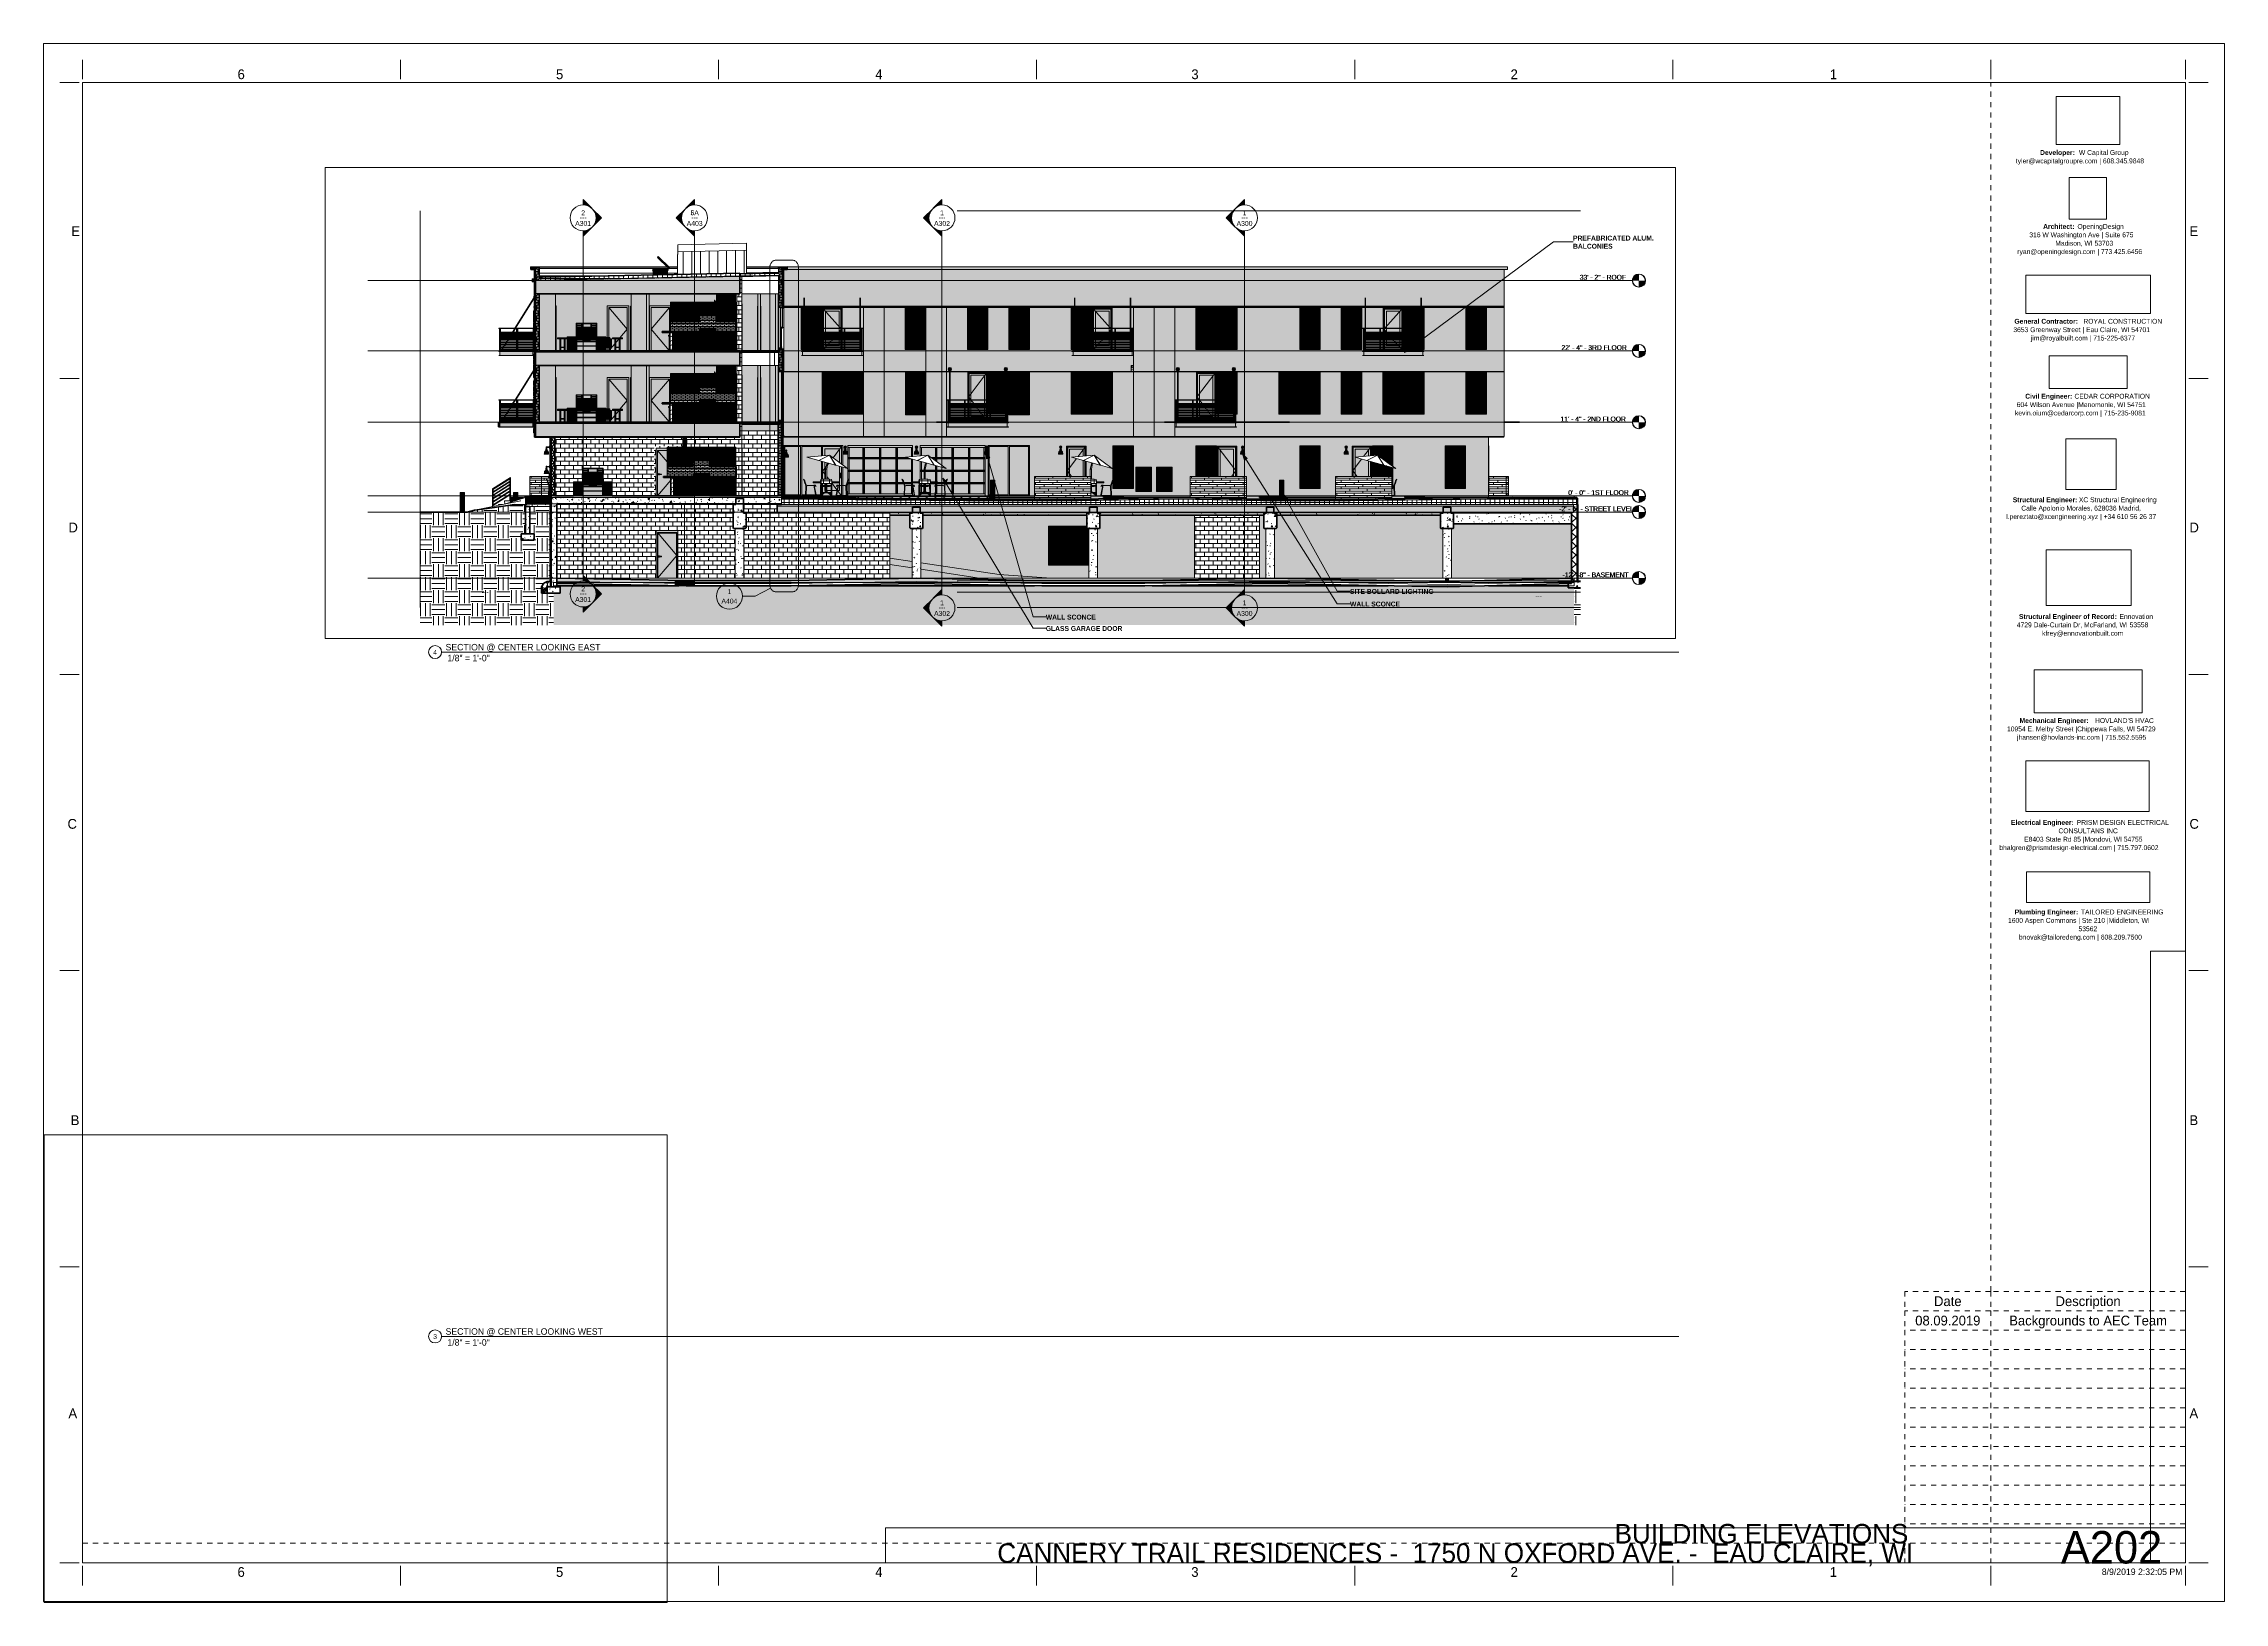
# Paper-space layout 'Layout1' of a CAD drawing. Header units: inches. Extents: x 0 to 42, y 0 to 30.
# The model-space entities are those that its viewports show. They can reach past a viewport. Long polylines and large blocks are cut down to what shows.
import ezdxf

# ---------------------------------------------------------------- set-up
doc = ezdxf.new("R2010")
doc.units = ezdxf.units.IN
doc.header["$MEASUREMENT"] = 0
for name, pattern in [('Aligning Line 1_8_', [0.25, 0.125, -0.125]), ('Center', [1.25, 0.25, -0.1875, 0.625, -0.1875]), ('Dash 1_16_', [0.125, 0.0625, -0.0625]), ('Dash Dot 3_16_', [0.3125, 0.1875, -0.0625, 0, -0.0625]), ('Dot 1_32_', [0.03125, 0, -0.03125]), ('Grid Line 1_2_', [0.875, 0.5, -0.125, 0.125, -0.125])]:
    doc.linetypes.add(name, pattern=pattern)
for name, color, linetype, lineweight in [('0-2', 7, 'Continuous', 9), ('0-3', 165, 'Continuous', 5), ('0-4', 10, 'Continuous', 5), ('A-ANNO-SYMB', 150, 'Continuous', 9), ('A-ANNO-SYMB-1', 150, 'Dash Dot 3_16_', 9), ('A-AREA', 32, 'Continuous', 70), ('A-CLNG', 13, 'Continuous', 13), ('A-CLNG-1', 13, 'Continuous', 5), ('A-CLNG-2', 13, 'Continuous', 50), ('A-CLNG-3', 13, 'Continuous', 9), ('A-CLNG-PATT-1', 13, 'Continuous', 9), ('A-DETL', 90, 'Dot 1_32_', 13), ('A-DOOR-1', 55, 'Continuous', 9), ('A-DOOR-2', 7, 'Dash 1_16_', 9), ('A-DOOR-3', 45, 'Continuous', 9), ('A-DOOR-4', 7, 'Continuous', 9), ('A-DOOR-6', 31, 'Continuous', 9), ('A-DOOR-7', 31, 'Dash 1_16_', 9), ('A-DOOR-9', 9, 'Continuous', 9), ('A-DOOR-FRAM', 31, 'Continuous', 9), ('A-DOOR-FRAM-1', 55, 'Continuous', 9), ('A-DOOR-FRAM-2', 7, 'Continuous', 9), ('A-DOOR-FRAM-4', 9, 'Continuous', 9), ('A-DOOR-GLAZ', 31, 'Continuous', 9), ('A-FLOR', 192, 'Continuous', 13), ('A-FLOR-1', 192, 'Continuous', 5), ('A-FLOR-2', 192, 'Continuous', 50), ('A-FLOR-3', 192, 'Continuous', 9), ('A-FLOR-4', 254, 'Continuous', 5), ('A-FLOR-5', 7, 'Continuous', 9), ('A-FLOR-HRAL', 11, 'Continuous', 9), ('A-FLOR-LEVL', 51, 'Continuous', 9), ('A-FLOR-LEVL-1', 51, 'Grid Line 1_2_', 9), ('A-FLOR-LEVL-2', 147, 'Continuous', 9), ('A-FLOR-MCUT', 51, 'Continuous', 13), ('A-FLOR-PATT-1', 8, 'Continuous', 9), ('A-GENM', 5, 'Continuous', 9), ('A-GENM-1', 5, 'Continuous', 5), ('A-GLAZ-1', 151, 'Continuous', 9), ('A-GLAZ-2', 151, 'Continuous', 20), ('A-GLAZ-3', 151, 'Continuous', 50), ('A-GLAZ-CURT', 52, 'Continuous', 9), ('A-GLAZ-CWMG', 51, 'Continuous', 9), ('A-GLAZ-CWMG-1', 51, 'Continuous', 50), ('A-ROOF', 132, 'Continuous', 13), ('A-ROOF-1', 132, 'Continuous', 5), ('A-ROOF-2', 132, 'Continuous', 50), ('A-ROOF-3', 132, 'Continuous', 9), ('A-ROOF-PATT-1', 132, 'Continuous', 9), ('A-WALL', 113, 'Continuous', 13), ('A-WALL-1', 10, 'Continuous', 5), ('A-WALL-2', 50, 'Continuous', 13), ('A-WALL-3', 8, 'Continuous', 5), ('A-WALL-4', 7, 'Continuous', 9), ('A-WALL-5', 250, 'Continuous', 50), ('A-WALL-6', 113, 'Continuous', 5), ('A-WALL-7', 113, 'Continuous', 9), ('A-WALL-8', 113, 'Continuous', 50), ('A-WALL-9', 254, 'Continuous', 5), ('A-WALL-PATT-1', 7, 'Continuous', 9), ('A-WALL-PATT-2', 253, 'Continuous', 9), ('A-WALL-PATT-3', 111, 'Continuous', 9), ('A-WALL-PATT-4', 55, 'Continuous', 9), ('C-BLDG-PADS-1', 50, 'Continuous', 13), ('C-BLDG-PADS-2', 253, 'Continuous', 9), ('C-BLDG-PADS-3', 254, 'Continuous', 5), ('C-BLDG-PADS-4', 7, 'Continuous', 9), ('C-TOPO', 7, 'Continuous', 9), ('C-TOPO-1', 250, 'Continuous', 50), ('E-LITE-EQPM', 33, 'Continuous', 9), ('G-ANNO-SCHD', 231, 'Continuous', 9), ('G-ANNO-SYMB', 111, 'Aligning Line 1_8_', 9), ('G-ANNO-SYMB-1', 147, 'Aligning Line 1_8_', 9), ('G-ANNO-SYMB-2', 111, 'Continuous', 9), ('G-ANNO-TEXT', 231, 'Continuous', 9), ('G-ANNO-TTLB', 6, 'Continuous', 9), ('G-ANNO-TTLB-MEDM', 33, 'Continuous', 20), ('G-IMPT', 8, 'Continuous', 9), ('I-FURN', 30, 'Continuous', 9), ('I-FURN-1', 9, 'Continuous', 9), ('I-FURN-2', 7, 'Continuous', 9), ('I-FURN-3', 90, 'Continuous', 9), ('I-FURN-4', 31, 'Continuous', 9), ('I-FURN-5', 27, 'Continuous', 9), ('I-FURN-6', 253, 'Continuous', 9), ('I-FURN-7', 55, 'Continuous', 9), ('P-SANR-FIXT', 6, 'Continuous', 9), ('Q-CASE', 31, 'Continuous', 9), ('Q-CASE-1', 250, 'Continuous', 50), ('Q-CASE-2', 9, 'Continuous', 9), ('Q-CASE-3', 7, 'Center', 9), ('Q-CASE-4', 7, 'Continuous', 9), ('Q-CASE-5', 55, 'Continuous', 9), ('Q-SPCQ-2', 7, 'Continuous', 9), ('Q-SPCQ-3', 90, 'Continuous', 9), ('Q-SPCQ-4', 9, 'Continuous', 9), ('Q-SPCQ-5', 15, 'Continuous', 9), ('S-BEAM', 12, 'Continuous', 9), ('S-BEAM-1', 12, 'Continuous', 50), ('S-COLS', 52, 'Continuous', 9), ('S-FNDN-1', 32, 'Continuous', 5), ('S-FNDN-2', 32, 'Continuous', 9), ('S-FNDN-3', 32, 'Continuous', 50), ('S-STRS', 31, 'Continuous', 9)]:
    doc.layers.add(name, color=color, linetype=linetype, lineweight=lineweight)
doc.layers.add('G-ANNO-NPLT', color=191, linetype='Continuous', plot=False)
doc.styles.add('Arial', font='arial.ttf', dxfattribs={"height": 9})
doc.styles.add('Century Gothic', font='ufonts.com_century-gothic.ttf', dxfattribs={"height": 9})
doc.styles.add('Century Gothic_1', font='ufonts.com_century-gothic.ttf', dxfattribs={"height": 0.1875})
doc.styles.add('Century Gothic_2', font='ufonts.com_century-gothic.ttf', dxfattribs={"height": 0.09375})
doc.styles.add('Century Gothic_3', font='ufonts.com_century-gothic.ttf', dxfattribs={"height": 0.125})
doc.styles.add('Century Gothic_4', font='ufonts.com_century-gothic.ttf', dxfattribs={"height": 0.625})
doc.styles.add('Century Gothic_5', font='ufonts.com_century-gothic.ttf', dxfattribs={"height": 0.375})
doc.styles.add('Century Gothic_B', font='GOTHICB.TTF', dxfattribs={"height": 9})
doc.styles.add('Century Gothic_B_1', font='GOTHICB.TTF', dxfattribs={"height": 0.09375})
picture_1 = doc.add_image_def('image1.jpg', size_in_pixel=(2440, 1006))
picture_2 = doc.add_image_def('image2.jpg', size_in_pixel=(785, 514))
picture_3 = doc.add_image_def('image3.png', size_in_pixel=(300, 300))
picture_4 = doc.add_image_def('image4.jpg', size_in_pixel=(336, 83))
picture_5 = doc.add_image_def('image5.jpg', size_in_pixel=(278, 110))
picture_6 = doc.add_image_def('image6.jpg', size_in_pixel=(302, 126))
picture_7 = doc.add_image_def('image7.jpg', size_in_pixel=(261, 80))
picture_8 = doc.add_image_def('image8.jpg', size_in_pixel=(344, 261))
picture_9 = doc.add_image_def('image9.jpg', size_in_pixel=(547, 610))
picture_10 = doc.add_image_def('image10.jpg', size_in_pixel=(95, 1663))
picture_11 = doc.add_image_def('image11.jpg', size_in_pixel=(3536, 95))
pattern_1 = [(0, (-1688.897, 68.768), (0, 4.798), []), (315, (-1688.897, 68.768), (4.7984266, 0), [6.786, -6.786]), (45, (-1688.897, 68.768), (4.7984266, 0), [6.786, -6.786])]
pattern_2 = [(45, (-1688.897, 68.768), (-8.48528, 8.48528), [])]
pattern_3 = [(216.87, (-1682.499, 84.761), (47.980943, 31.9870857), [7.997, -71.971]), (206.565, (-1672.903, 79.963), (-15.993714, -15.994133), [17.881, -17.881]), (198.435, (-1672.903, 71.967), (-31.98674, -15.99388), [10.115, -40.461])]
pattern_4 = [(0, (-1688.897, 68.768), (30.72, 7.68), [1.267, -21.773, 1.267, -21.773, -122.88]), (0, (-1688.897, 68.768), (30.72, 7.68), [-46.08, 1.267, -44.813, 1.267, -21.773, -53.76]), (0, (-1688.897, 68.768), (30.72, 7.68), [-115.2, 1.267, -14.093, 1.267, -37.133]), (120, (-1677.377, 72.608), (-22.011075, 22.7643), [1.267, -21.773, 1.267, -21.773, -122.88]), (120, (-1677.377, 72.608), (-22.011075, 22.7643), [-46.08, 1.267, -44.813, 1.267, -21.773, -53.76]), (120, (-1677.377, 72.608), (-22.011075, 22.7643), [-115.2, 1.267, -14.093, 1.267, -37.133]), (240, (-1673.537, 87.968), (-8.708925, -30.4443), [1.267, -21.773, 1.267, -21.773, -122.88]), (240, (-1673.537, 87.968), (-8.708925, -30.4443), [-46.08, 1.267, -44.813, 1.267, -21.773, -53.76]), (240, (-1673.537, 87.968), (-8.708925, -30.4443), [-115.2, 1.267, -14.093, 1.267, -37.133])]
pattern_5 = [(0, (-1688.897, 68.768), (24, 24), [24, -24]), (0, (-1688.897, 77.768), (24, 24), [24, -24]), (0, (-1688.897, 86.768), (24, 24), [24, -24]), (90, (-1685.897, 89.768), (-24, 24), [24, -24]), (90, (-1676.897, 89.768), (-24, 24), [24, -24]), (90, (-1667.897, 89.768), (-24, 24), [24, -24])]
pattern_6 = [(50, (-1688.897, 68.768), (27.5427, -2.40992), [2.88, -31.68]), (355, (-1688.897, 68.768), (-5.32784, 28.88427), [2.304, -25.344]), (100.451, (-1686.6, 68.567), (22.21532, 26.47393), [2.448, -26.924]), (46.184, (-1688.897, 76.448), (40.9819, -6.3564), [4.32, -47.52]), (96.636, (-1685.482, 75.918), (35.89075, 37.4062), [3.671, -40.386]), (351.184, (-1688.897, 76.45), (35.891, 37.4062), [3.456, -38.016]), (21, (-1685.057, 74.528), (22.92104, -15.46073), [2.88, -31.68]), (326, (-1685.057, 74.528), (9.34353, 27.84574), [2.304, -25.344]), (71.451, (-1683.147, 73.24), (32.26477, 12.38442), [2.448, -26.924]), (37.5, (-1688.897, 68.768), (0.466855, 12.782707), [1.267, -23.77, 1.267, -24.461, -25.44]), (37.5, (-1688.897, 68.768), (0.466855, 12.782707), [-50.765, 1.267, -24.173]), (7.5, (-1688.897, 68.768), (10.10159, 15.14509), [1.267, -13.402, 1.267, -23.194, -9.696]), (7.5, (-1688.897, 68.768), (10.10159, 15.14509), [-39.13, 1.267, -8.429]), (327.5, (-1697.46, 68.768), (20.49916, -0.86578), [1.267, -8.333, 1.267, -28.685, -39.744]), (327.5, (-1697.46, 68.768), (20.49916, -0.86578), [-39.552, 1.267, -38.477]), (317.5, (-1701.3, 68.768), (22.39478, 3.84429), [1.267, -11.213, 1.267, -18.624, -28.224]), (317.5, (-1701.3, 68.768), (22.39478, 3.84429), [-32.371, 1.267, -26.957])]
pattern_7 = [(0, (-2524.324, -152), (0, 8), []), (90, (-2524.324, -152), (-8, 8), [8, -8])]
pattern_8 = [(0, (-3481.324, -152), (0, 8), []), (90, (-3481.324, -152), (-8, 8), [8, -8])]
pattern_9 = [(0, (7056.429, 68.768), (30.72, 7.68), [1.267, -21.773, 1.267, -21.773, -122.88]), (0, (7056.429, 68.768), (30.72, 7.68), [-46.08, 1.267, -44.813, 1.267, -21.773, -53.76]), (0, (7056.429, 68.768), (30.72, 7.68), [-115.2, 1.267, -14.093, 1.267, -37.133]), (120, (7067.949, 72.608), (-22.011075, 22.7643), [1.267, -21.773, 1.267, -21.773, -122.88]), (120, (7067.949, 72.608), (-22.011075, 22.7643), [-46.08, 1.267, -44.813, 1.267, -21.773, -53.76]), (120, (7067.949, 72.608), (-22.011075, 22.7643), [-115.2, 1.267, -14.093, 1.267, -37.133]), (240, (7071.789, 87.968), (-8.708925, -30.4443), [1.267, -21.773, 1.267, -21.773, -122.88]), (240, (7071.789, 87.968), (-8.708925, -30.4443), [-46.08, 1.267, -44.813, 1.267, -21.773, -53.76]), (240, (7071.789, 87.968), (-8.708925, -30.4443), [-115.2, 1.267, -14.093, 1.267, -37.133])]
pattern_10 = [(0, (7056.4288, 68.768), (15.36, 3.84), [1.267, -10.253, 1.267, -10.253, -61.44]), (0, (7056.4288, 68.768), (15.36, 3.84), [-23.04, 1.267, -21.773, 1.267, -10.253, -26.88]), (0, (7056.4288, 68.768), (15.36, 3.84), [-57.6, 1.267, -6.413, 1.267, -17.933]), (120, (7062.1888, 70.688), (-11.0055376, 11.38215), [1.267, -10.253, 1.267, -10.253, -61.44]), (120, (7062.1888, 70.688), (-11.0055376, 11.38215), [-23.04, 1.267, -21.773, 1.267, -10.253, -26.88]), (120, (7062.1888, 70.688), (-11.0055376, 11.38215), [-57.6, 1.267, -6.413, 1.267, -17.933]), (240, (7064.1088, 78.368), (-4.3544624, -15.22215), [1.267, -10.253, 1.267, -10.253, -61.44]), (240, (7064.1088, 78.368), (-4.3544624, -15.22215), [-23.04, 1.267, -21.773, 1.267, -10.253, -26.88]), (240, (7064.1088, 78.368), (-4.3544624, -15.22215), [-57.6, 1.267, -6.413, 1.267, -17.933])]
pattern_11 = [(0, (7056.429, 68.768), (0, 4.798), []), (315, (7056.4288, 68.768), (4.7984266, 0), [6.786, -6.786]), (45, (7056.4288, 68.768), (4.7984266, 0), [6.786, -6.786])]
pattern_12 = [(161.57, (7056.9088, 69.248), (-3.8399538, -1.544e-05), [0, -27.322, 3.034, 0]), (18.43, (7055.9488, 69.248), (-3.8399538, 1.544e-05), [0, -27.322, 3.034, 0]), (108.43, (7056.9088, 69.248), (1.919622, -9.6005246), [9.106, -21.25]), (71.57, (7055.9488, 69.248), (1.919622, 9.6005246), [9.106, -21.25])]
pattern_13 = [(0, (7056.429, 68.768), (0, 9), []), (90, (7056.429, 68.768), (-9, 6e-16), [])]
pattern_14 = [(0, (7056.428764, -6.092), (15.36, 0.067), [1.267, -10.253, 1.267, -10.253, -61.44]), (0, (7056.428764, -6.092), (15.36, 0.067), [-23.04, 1.267, -21.773, 1.267, -10.253, -26.88]), (0, (7056.428764, -6.092), (15.36, 0.067), [-57.6, 1.267, -6.413, 1.267, -17.933]), (178.268, (7062.18876, -6.058), (-11.006021375, 0.19874228), [0.634, -5.129, 0.634, -5.129, -30.734]), (178.268, (7062.18876, -6.058), (-11.006021375, 0.19874228), [-11.525, 0.634, -10.891, 0.634, -5.129, -13.446]), (178.268, (7062.18876, -6.058), (-11.006021375, 0.19874228), [-28.813, 0.634, -3.208, 0.634, -8.97]), (181.732, (7064.10876, -5.924), (-4.354957531, -0.26574782), [0.634, -5.129, 0.634, -5.129, -30.734]), (181.732, (7064.10876, -5.924), (-4.354957531, -0.26574782), [-11.525, 0.634, -10.891, 0.634, -5.129, -13.446]), (181.732, (7064.10876, -5.924), (-4.354957531, -0.26574782), [-28.813, 0.634, -3.208, 0.634, -8.97])]
pattern_15 = [(0, (4878.6018, 0.8), (0, 4), []), (90, (4878.602, 0.8), (-8, 8), [4, -28]), (90, (4894.602, 4.8), (-8, 8), [4, -28])]
pattern_16 = [(50, (7056.429, 68.768), (27.5427, -2.40992), [2.88, -31.68]), (355, (7056.43, 68.768), (-5.32784, 28.88427), [2.304, -25.344]), (100.451, (7058.725, 68.567), (22.21532, 26.47393), [2.448, -26.924]), (46.184, (7056.43, 76.448), (40.9819, -6.3564), [4.32, -47.52]), (96.636, (7059.844, 75.918), (35.89075, 37.4062), [3.671, -40.386]), (351.184, (7056.43, 76.45), (35.891, 37.4062), [3.456, -38.016]), (21, (7060.269, 74.528), (22.92104, -15.46073), [2.88, -31.68]), (326, (7060.27, 74.528), (9.34353, 27.84574), [2.304, -25.344]), (71.451, (7062.18, 73.24), (32.26477, 12.38442), [2.448, -26.924]), (37.5, (7056.429, 68.768), (0.466855, 12.782707), [1.267, -23.77, 1.267, -24.461, -25.44]), (37.5, (7056.429, 68.768), (0.466855, 12.782707), [-50.765, 1.267, -24.173]), (7.5, (7056.429, 68.768), (10.10159, 15.14509), [1.267, -13.402, 1.267, -23.194, -9.696]), (7.5, (7056.429, 68.768), (10.10159, 15.14509), [-39.13, 1.267, -8.429]), (327.5, (7047.866, 68.768), (20.49916, -0.86578), [1.267, -8.333, 1.267, -28.685, -39.744]), (327.5, (7047.866, 68.768), (20.49916, -0.86578), [-39.552, 1.267, -38.477]), (317.5, (7044.026, 68.768), (22.39478, 3.84429), [1.267, -11.213, 1.267, -18.624, -28.224]), (317.5, (7044.026, 68.768), (22.39478, 3.84429), [-32.371, 1.267, -26.957])]
pattern_17 = [(0, (7056.429, 221.003), (30.72, 5.431), [1.267, -21.773, 1.267, -21.773, -122.88]), (0, (7056.429, 221.003), (30.72, 5.431), [-46.08, 1.267, -44.813, 1.267, -21.773, -53.76]), (0, (7056.429, 221.003), (30.72, 5.431), [-115.2, 1.267, -14.093, 1.267, -37.133]), (129.232, (7067.949, 223.718), (-22.01134, 16.097085), [1.002, -17.213, 1.002, -114.358]), (129.232, (7067.949, 223.718), (-22.01134, 16.097085), [-19.217, -17.213, 1.002, -35.428, -60.716]), (129.232, (7067.949, 223.718), (-22.01134, 16.097085), [-72.859, 1.002, -17.213, 1.002, -41.499]), (129.232, (7067.949, 223.718), (-22.01134, 16.097085), [-92.075, -11.141, 1.002, -29.356]), (230.768, (7071.789, 234.58), (-8.709237, -21.527142), [1.002, -17.213, 1.002, -114.358]), (230.768, (7071.789, 234.58), (-8.709237, -21.527142), [-19.217, -17.213, 1.002, -35.428, -60.716]), (230.768, (7071.789, 234.58), (-8.709237, -21.527142), [-72.859, 1.002, -17.213, 1.002, -41.499]), (230.768, (7071.789, 234.58), (-8.709237, -21.527142), [-92.075, -11.141, 1.002, -29.356])]

# ---------------------------------------------------------------- blocks, each defined once
blk = doc.blocks.new('OD Title Block - 30x42 - CDs - one-598439-BUILDING ELEVATIONS')
at = {"layer": 'G-ANNO-TTLB'}
for p, q in [((-0.01, 30.014), (41.99, 30.014)), ((-0.01, 0.014), (-0.01, 30.014)), ((41.99, 0.014), (41.99, 30.014)), ((-0.01, 0.014), (41.99, 0.014))]:
    blk.add_line(p, q, dxfattribs=at)
at = {"layer": 'G-ANNO-TTLB', "linetype": 'Dot 1_32_', "lineweight": 13}
for p, q in [((37.49, 5.989), (37.49, 29.264)), ((0.74, 1.137), (35.905, 1.137))]:
    blk.add_line(p, q, dxfattribs=at)
at = {"layer": 'G-ANNO-TTLB-MEDM'}
for p, q in [((0.74, 29.326), (0.74, 29.701)), ((6.865, 29.326), (6.865, 29.701)), ((12.99, 29.326), (12.99, 29.701)), ((19.115, 29.326), (19.115, 29.701)), ((25.24, 29.326), (25.24, 29.701)), ((31.365, 29.326), (31.365, 29.701)), ((37.49, 29.326), (37.49, 29.701)), ((41.24, 29.326), (41.24, 29.701)), ((0.677, 29.264), (0.302, 29.264)), ((0.74, 29.264), (41.24, 29.264)), ((0.74, 29.264), (0.74, 0.764)), ((41.24, 29.264), (41.24, 0.764)), ((41.302, 29.264), (41.677, 29.264)), ((0.677, 23.564), (0.302, 23.564)), ((41.302, 23.564), (41.677, 23.564)), ((0.677, 17.864), (0.302, 17.864)), ((41.302, 17.864), (41.677, 17.864)), ((0.677, 12.164), (0.302, 12.164)), ((41.302, 12.164), (41.677, 12.164)), ((0.677, 6.464), (0.302, 6.464)), ((41.302, 6.464), (41.677, 6.464)), ((0.677, 0.764), (0.302, 0.764)), ((0.74, 0.764), (41.24, 0.764)), ((0.74, 0.701), (0.74, 0.326)), ((6.865, 0.701), (6.865, 0.326)), ((12.99, 0.701), (12.99, 0.326)), ((19.115, 0.701), (19.115, 0.326)), ((25.24, 0.701), (25.24, 0.326)), ((31.365, 0.701), (31.365, 0.326)), ((37.49, 0.701), (37.49, 0.326)), ((41.24, 0.701), (41.24, 0.326)), ((41.302, 0.764), (41.677, 0.764))]:
    blk.add_line(p, q, dxfattribs=at)
at = {"layer": 'G-ANNO-TTLB', "attachment_point": 1}
for s, insert, char_height, width, style in [('6', (3.725, 29.517), 0.188, 0.17675, 'Century Gothic_1'), ('5', (9.858, 29.517), 0.188, 0.17675, 'Century Gothic_1'), ('4', (16.007, 29.517), 0.188, 0.17675, 'Century Gothic_1'), ('3', (22.094, 29.517), 0.188, 0.17675, 'Century Gothic_1'), ('2', (28.242, 29.517), 0.188, 0.17675, 'Century Gothic_1'), ('1', (34.391, 29.517), 0.188, 0.17675, 'Century Gothic_1'), ('tyler@wcapitalgroupre.com | 608.345.9848', (37.974, 27.802), 0.09375, 3.36141, 'Century Gothic_2'), ('Developer: ', (38.44, 27.964), 0.09375, 0.90584, 'Century Gothic_B_1'), ('W Capital Group', (39.188, 27.964), 0.09375, 1.32878, 'Century Gothic_2'), ('E', (0.523, 26.497), 0.188, 0.17044, 'Century Gothic_1'), ('Architect: ', (38.499, 26.54), 0.09375, 0.80169, 'Century Gothic_B_1'), ('OpeningDesign', (39.16, 26.54), 0.09375, 1.212, 'Century Gothic_2'), ('E', (41.317, 26.497), 0.188, 0.17044, 'Century Gothic_1'), ('ryan@openingdesign.com | 773.425.6456', (38.002, 26.056), 0.09375, 3.21937, 'Century Gothic_2'), ('316 W Washington Ave | Suite 675', (38.233, 26.379), 0.09375, 2.65756, 'Century Gothic_2'), ('Madison, WI 53703', (38.733, 26.217), 0.09375, 1.44556, 'Century Gothic_2'), ('3653 Greenway Street | Eau Claire, WI 54701', (37.925, 24.552), 0.09375, 3.4845, 'Century Gothic_2'), ('General Contractor: ', (37.946, 24.714), 0.09375, 1.60969, 'Century Gothic_B_1'), ('jim@royalbuilt.com | 715-225-6377', (38.263, 24.391), 0.09375, 2.66387, 'Century Gothic_2'), ('ROYAL CONSTRUCTION', (39.274, 24.714), 0.09375, 1.82116, 'Century Gothic_2'), ('604 Wilson Avenue |Menomonie, WI 54751', (37.99, 23.109), 0.09375, 3.32669, 'Century Gothic_2'), ('Civil Engineer: ', (38.154, 23.271), 0.09375, 1.14888, 'Century Gothic_B_1'), ('CEDAR CORPORATION', (39.102, 23.271), 0.09375, 1.78012, 'Century Gothic_2'), ('kevin.oium@cedarcorp.com | 715-235-9081', (37.956, 22.948), 0.09375, 3.40559, 'Century Gothic_2'), ('Structural Engineer: ', (37.914, 21.277), 0.09375, 1.54341, 'Century Gothic_B_1'), ('Calle Apolonio Morales, 628036 Madrid, ', (38.078, 21.116), 0.09375, 3.15309, 'Century Gothic_2'), ('XC Structural Engineering', (39.188, 21.277), 0.09375, 1.96319, 'Century Gothic_2'), ('D', (0.468, 20.791), 0.188, 0.23672, 'Century Gothic_1'), ('l.pereztato@xcengineering.xyz | +34 610 56 26 37', (37.787, 20.954), 0.09375, 3.81591, 'Century Gothic_2'), ('D', (41.317, 20.791), 0.188, 0.23672, 'Century Gothic_1'), ('Structural Engineer of Record: ', (38.034, 19.03), 0.09375, 2.34509, 'Century Gothic_B_1'), ('Ennovation', (39.969, 19.03), 0.0937, 0.87428, 'Century Gothic_2'), ('4729 Dale-Curtain Dr, McFarland, WI 53558', (37.992, 18.869), 0.09375, 3.32037, 'Century Gothic_2'), ('kfrey@ennovationbuilt.com', (38.479, 18.707), 0.09375, 2.13994, 'Century Gothic_2'), ('10954 E. Melby Street |Chippewa Falls, WI 54729', (37.803, 16.865), 0.09375, 3.77487, 'Century Gothic_2'), ('Mechanical Engineer: ', (38.045, 17.026), 0.09375, 1.76119, 'Century Gothic_B_1'), ("HOVLAND'S HVAC", (39.498, 17.026), 0.09375, 1.42663, 'Century Gothic_2'), ('jhansen@hovlands-inc.com | 715.552.5595', (37.996, 16.704), 0.09375, 3.31091, 'Century Gothic_2'), ('C', (0.45, 15.084), 0.188, 0.25881, 'Century Gothic_1'), ('Electrical Engineer: ', (37.88, 15.064), 0.09375, 1.53394, 'Century Gothic_B_1'), ('E8403 State Rd 85 |Mondovi, WI 54755', (38.133, 14.741), 0.09375, 2.9795, 'Century Gothic_2'), ('CONSULTANS INC', (38.794, 14.903), 0.09375, 1.37613, 'Century Gothic_2'), ('PRISM DESIGN ELECTRICAL ', (39.146, 15.064), 0.09375, 2.09891, 'Century Gothic_2'), ('C', (41.317, 15.084), 0.188, 0.25881, 'Century Gothic_1'), ('bhalgren@prismdesign-electrical.com | 715.797.0602', (37.656, 14.58), 0.09375, 4.13469, 'Century Gothic_2'), ('1600 Aspen Commons | Ste 210 |Middleton, WI ', (37.823, 13.178), 0.09375, 3.77172, 'Century Gothic_2'), ('Plumbing Engineer: ', (37.951, 13.34), 0.09375, 1.54656, 'Century Gothic_B_1'), ('TAILORED ENGINEERING', (39.227, 13.34), 0.09375, 1.87166, 'Century Gothic_2'), ('bnovak@tailoredeng.com | 608.209.7500', (38.034, 12.856), 0.09375, 3.21622, 'Century Gothic_2'), ('53562', (39.18, 13.017), 0.0937, 0.44188, 'Century Gothic_2'), ('B', (0.512, 9.378), 0.188, 0.18306, 'Century Gothic_1'), ('B', (41.317, 9.378), 0.188, 0.18306, 'Century Gothic_1'), ('A', (0.468, 3.734), 0.188, 0.23672, 'Century Gothic_1'), ('A', (41.317, 3.734), 0.188, 0.23672, 'Century Gothic_1'), ('6', (3.724, 0.679), 0.188, 0.17675, 'Century Gothic_1'), ('5', (9.858, 0.679), 0.188, 0.17675, 'Century Gothic_1'), ('4', (16.007, 0.679), 0.188, 0.17675, 'Century Gothic_1'), ('3', (22.093, 0.679), 0.188, 0.17675, 'Century Gothic_1'), ('2', (28.242, 0.679), 0.188, 0.17675, 'Century Gothic_1'), ('1', (34.39, 0.679), 0.188, 0.17675, 'Century Gothic_1')]:
    blk.add_mtext(s, dxfattribs=dict(at, insert=insert, char_height=char_height, width=width, style=style))
at = {"layer": 'G-ANNO-TTLB'}
image = blk.add_image(picture_8, insert=(38.752, 28.068), size_in_units=(1.226, 0.93), dxfattribs=at)
image.dxf.flags = 7
image = blk.add_image(picture_9, insert=(38.999, 26.632), size_in_units=(0.719, 0.802), rotation=0, dxfattribs=at)
image.dxf.flags = 7
image = blk.add_image(picture_7, insert=(38.163, 24.818), size_in_units=(2.404, 0.737), dxfattribs=at)
image.dxf.flags = 7
image = blk.add_image(picture_6, insert=(38.612, 23.375), size_in_units=(1.506, 0.628), dxfattribs=at)
image.dxf.flags = 7
image = blk.add_image(picture_3, insert=(38.938, 21.431), size_in_units=(0.97, 0.97), dxfattribs=at)
image.dxf.flags = 7
image = blk.add_image(picture_2, insert=(38.558, 19.194), size_in_units=(1.638, 1.072), dxfattribs=at)
image.dxf.flags = 7
image = blk.add_image(picture_5, insert=(38.326, 17.131), size_in_units=(2.077, 0.822), dxfattribs=at)
image.dxf.flags = 7
image = blk.add_image(picture_1, insert=(38.167, 15.226), size_in_units=(2.376, 0.98), dxfattribs=at)
image.dxf.flags = 7
image = blk.add_image(picture_4, insert=(38.179, 13.479), size_in_units=(2.372, 0.586), dxfattribs=at)
image.dxf.flags = 7
image = blk.add_image(picture_10, insert=(40.567, 0.764), size_in_units=(0.673, 11.775), dxfattribs=at)
image.dxf.flags = 7
image = blk.add_image(picture_11, insert=(16.203, 0.764), size_in_units=(25.037, 0.673), dxfattribs=at)
image.dxf.flags = 7
blk = doc.blocks.new('Viewport - All On-568496-BUILDING ELEVATIONS')
at = {"layer": 'G-ANNO-TTLB'}
for start, end in [(360, 180), (180, 360)]:
    blk.add_arc((-0.125, 0), 0.125, start, end, dxfattribs=at)
blk = doc.blocks.new('SWING - SINGLE - FLUSH - 2-10 x 6-8 - PRIVACY-2632540-SECTION _ CENTER LOOKING EAST')
at = {"layer": 'A-DOOR-1'}
h = blk.add_hatch(color=256, dxfattribs=at)
h.paths.add_polyline_path([(-3692.405, 268), (-3688.965, 268), (-3688.965, 348), (-3722.965, 348), (-3722.965, 293), (-3720.965, 293), (-3720.945, 290), (-3717.965, 290), (-3717.965, 274), (-3719.965, 274), (-3719.965, 268), (-3712.033, 268), (-3712.033, 290), (-3716.033, 290), (-3716.033, 292), (-3698.033, 292), (-3698.033, 290), (-3702.033, 290), (-3702.033, 268)], flags=0)
h.paths.add_polyline_path([(-3721.965, 268), (-3721.965, 274), (-3722.965, 274), (-3722.965, 268)], flags=0)
h.paths.add_polyline_path([(-3710.033, 268), (-3704.033, 268), (-3704.033, 274), (-3710.033, 274)], flags=0)
h.paths.add_polyline_path([(-3710.033, 275), (-3704.033, 275), (-3704.033, 290), (-3710.033, 290), (-3710.033, 275.718)], flags=0)
at = {"layer": 'A-DOOR-FRAM-1'}
h = blk.add_hatch(color=256, dxfattribs=at)
h.paths.add_polyline_path([(-3725.965, 268), (-3722.965, 268), (-3722.965, 274), (-3725.965, 274), (-3725.965, 269)], flags=0)
h.paths.add_polyline_path([(-3685.965, 268), (-3685.965, 351), (-3725.965, 351), (-3725.965, 293), (-3722.965, 293), (-3722.965, 348), (-3688.965, 348), (-3688.965, 268)], flags=0)
at = {"layer": 'A-DOOR-2'}
for p, q in [((-3722.965, 348), (-3688.965, 308)), ((-3702.565, 292), (-3688.965, 308)), ((-3710.033, 283.214), (-3704.265, 290)), ((-3719.965, 271.529), (-3712.033, 280.861)), ((-3722.965, 268), (-3721.965, 269.176))]:
    blk.add_line(p, q, dxfattribs=at)
at = {"layer": 'A-DOOR-FRAM-2'}
for p, q in [((-3725.965, 351), (-3725.965, 293)), ((-3685.965, 351), (-3725.965, 351)), ((-3685.965, 268), (-3685.965, 351)), ((-3722.965, 293), (-3722.965, 348)), ((-3722.965, 348), (-3688.965, 348)), ((-3688.965, 348), (-3688.965, 268)), ((-3725.965, 274), (-3725.965, 268)), ((-3722.965, 268), (-3722.965, 274))]:
    blk.add_line(p, q, dxfattribs=at)
blk = doc.blocks.new('SWING - SINGLE - FLUSH - 2-10 x 6-8 - PRIVACY-2632541-SECTION _ CENTER LOOKING EAST')
at = {"layer": 'A-DOOR-1'}
blk.add_hatch(color=256, dxfattribs=at).paths.add_polyline_path([(-3619.55, 268), (-3611.549, 268), (-3611.549, 295.323), (-3612.549, 295.323), (-3612.549, 297.323), (-3610.724, 297.323), (-3610.724, 302), (-3624.299, 302), (-3624.299, 304), (-3610.724, 304), (-3610.724, 348), (-3644.724, 348), (-3644.724, 268), (-3635.324, 268)], flags=0)
at = {"layer": 'A-DOOR-FRAM-1'}
h = blk.add_hatch(color=256, dxfattribs=at)
h.paths.add_polyline_path([(-3644.724, 268), (-3644.724, 348), (-3610.724, 348), (-3610.724, 304), (-3609.299, 304), (-3609.299, 351), (-3647.724, 351), (-3647.724, 268)], flags=0)
h.paths.add_polyline_path([(-3610.299, 297.323), (-3610.299, 302), (-3610.724, 302), (-3610.724, 297.323)], flags=0)
at = {"layer": 'A-DOOR-2'}
for p in [(-3610.724, 348), (-3611.549, 268.971)]:
    blk.add_line(p, (-3644.724, 308), dxfattribs=at)
at = {"layer": 'A-DOOR-FRAM-2'}
for p, q in [((-3609.299, 351), (-3647.724, 351)), ((-3647.724, 351), (-3647.724, 268)), ((-3644.724, 268), (-3644.724, 348)), ((-3644.724, 348), (-3610.724, 348)), ((-3610.724, 348), (-3610.724, 304)), ((-3610.724, 302), (-3610.724, 297.323))]:
    blk.add_line(p, q, dxfattribs=at)
blk = doc.blocks.new('SLIDING - FLUSH - 5-0 x 6-8-2636081-SECTION _ CENTER LOOKING EAST')
at = {"layer": 'A-DOOR-3'}
blk.add_hatch(color=256, dxfattribs=at).paths.add_polyline_path([(-3681.965, 268), (-3681.965, 350.75), (-3682.715, 350.75), (-3682.715, 268)], flags=0)
at = {"layer": 'A-DOOR-4'}
for p, q in [((-3682.715, 350.75), (-3681.965, 350.75)), ((-3682.715, 268), (-3682.715, 350.75))]:
    blk.add_line(p, q, dxfattribs=at)
blk = doc.blocks.new('Bed-Standard - King 78_ x 80_-1242963-SECTION _ CENTER LOOKING EAST')
at = {"layer": 'I-FURN-3'}
for points in [[(-3725.065, 160), (-3720.965, 160), (-3720.965, 161), (-3728.412, 161), (-3728.412, 160), (-3725.965, 160)], [(-3722.965, 158), (-3720.965, 158), (-3720.965, 160), (-3728.412, 160), (-3728.412, 158), (-3725.14, 158)], [(-3728.412, 150), (-3718.965, 150), (-3718.965, 158), (-3728.412, 158)], [(-3718.715, 150), (-3717.965, 150), (-3717.965, 158), (-3718.965, 158), (-3718.965, 150)], [(-3728.412, 142), (-3718.965, 142), (-3718.965, 150), (-3728.412, 150), (-3728.412, 144.1)], [(-3718.676, 142), (-3717.965, 142), (-3717.965, 150), (-3718.965, 150), (-3718.965, 142)], [(-3720.064, 136), (-3719.965, 136), (-3719.965, 142), (-3721.965, 142), (-3721.965, 136), (-3720.105, 136)]]:
    blk.add_hatch(color=256, dxfattribs=at).paths.add_polyline_path(points, flags=0)
at = {"layer": 'I-FURN-2'}
for p, q in [((-3720.965, 161), (-3728.412, 161)), ((-3720.965, 161), (-3720.965, 160)), ((-3720.965, 160), (-3720.965, 158)), ((-3728.412, 158), (-3718.965, 158)), ((-3718.965, 158), (-3717.965, 158)), ((-3717.965, 150), (-3717.965, 158)), ((-3728.412, 150), (-3718.965, 150)), ((-3718.965, 150), (-3728.412, 150)), ((-3718.965, 150), (-3717.965, 150)), ((-3717.965, 150), (-3718.965, 150)), ((-3717.965, 142), (-3717.965, 150)), ((-3718.965, 142), (-3728.412, 142)), ((-3721.965, 142), (-3721.965, 136)), ((-3719.965, 136), (-3719.965, 142)), ((-3717.965, 142), (-3718.965, 142))]:
    blk.add_line(p, q, dxfattribs=at)
blk = doc.blocks.new('Table-Night Stand - 18_ x 18_ x 24_-1352623-SECTION _ CENTER LOOKING EAST')
at = {"layer": 'I-FURN-3'}
blk.add_hatch(color=256, dxfattribs=at).paths.add_polyline_path([(-3800.412, 158), (-3800.412, 160), (-3817.965, 160), (-3817.965, 158), (-3803.901, 158)], flags=0)
at = {"layer": 'I-FURN-4'}
for points in [[(-3813.965, 136), (-3811.965, 136), (-3811.965, 158), (-3813.965, 158), (-3813.965, 144.1)], [(-3803.965, 136), (-3803.965, 158), (-3805.965, 158), (-3805.965, 136)], [(-3805.965, 142), (-3805.965, 143), (-3811.965, 143), (-3811.965, 142)]]:
    blk.add_hatch(color=256, dxfattribs=at).paths.add_polyline_path(points, flags=0)
at = {"layer": 'I-FURN-2'}
for p, q in [((-3817.965, 160), (-3800.412, 160)), ((-3817.965, 158), (-3817.965, 160)), ((-3800.412, 158), (-3817.965, 158)), ((-3813.965, 158), (-3813.965, 136)), ((-3811.965, 136), (-3811.965, 158)), ((-3805.965, 158), (-3805.965, 136)), ((-3803.965, 136), (-3803.965, 158)), ((-3811.965, 143), (-3805.965, 143)), ((-3811.965, 142), (-3811.965, 143)), ((-3805.965, 143), (-3805.965, 142)), ((-3805.965, 142), (-3811.965, 142))]:
    blk.add_line(p, q, dxfattribs=at)
blk = doc.blocks.new('Table-Night Stand - 18_ x 18_ x 24_-V65-SECTION _ CENTER LOOKING EAST')
at = {"layer": 'I-FURN-3'}
blk.add_hatch(color=256, dxfattribs=at).paths.add_polyline_path([(-3698.033, 158), (-3698.033, 160), (-3716.033, 160), (-3716.033, 158), (-3702.033, 158)], flags=0)
at = {"layer": 'I-FURN-4'}
for points in [[(-3712.033, 136), (-3710.033, 136), (-3710.033, 158), (-3712.033, 158), (-3712.033, 144.1)], [(-3703.346, 136), (-3702.033, 136), (-3702.033, 158), (-3704.033, 158), (-3704.033, 136)], [(-3710.033, 142), (-3704.033, 142), (-3704.033, 143), (-3710.033, 143)]]:
    blk.add_hatch(color=256, dxfattribs=at).paths.add_polyline_path(points, flags=0)
at = {"layer": 'I-FURN-2'}
for p, q in [((-3716.033, 160), (-3698.033, 160)), ((-3716.033, 158), (-3716.033, 160)), ((-3698.033, 158), (-3698.033, 160)), ((-3698.033, 158), (-3716.033, 158)), ((-3712.033, 158), (-3712.033, 136)), ((-3710.033, 136), (-3710.033, 158)), ((-3704.033, 158), (-3704.033, 136)), ((-3702.033, 136), (-3702.033, 158)), ((-3710.033, 143), (-3704.033, 143)), ((-3710.033, 142), (-3710.033, 143)), ((-3704.033, 143), (-3704.033, 142)), ((-3704.033, 142), (-3710.033, 142))]:
    blk.add_line(p, q, dxfattribs=at)
blk = doc.blocks.new('Range - 24_ x 30_-2320547-SECTION _ CENTER LOOKING EAST')
at = {"layer": 'Q-SPCQ-3'}
for points in [[(-3553.299, 172), (-3553.299, 172.25), (-3544.299, 172.25), (-3544.299, 172), (-3534.799, 172), (-3534.799, 172.25), (-3528.799, 172.25), (-3528.799, 172), (-3525.299, 172), (-3525.299, 177), (-3555.299, 177), (-3555.299, 172), (-3554.299, 172)], [(-3526.299, 169.259), (-3525.299, 169.259), (-3525.299, 172), (-3555.299, 172), (-3555.299, 169.259), (-3527.375, 169.259)], [(-3545.51, 172), (-3545.299, 172), (-3545.299, 172.25), (-3552.299, 172.25), (-3552.299, 172), (-3546.032, 172)], [(-3531.564, 172), (-3528.799, 172), (-3528.799, 172.25), (-3534.799, 172.25), (-3534.799, 172), (-3531.799, 172)], [(-3535.754, 167.153), (-3529.424, 167.153), (-3529.424, 167.903), (-3551.689, 167.903), (-3551.689, 167.153), (-3542.572, 167.153)]]:
    blk.add_hatch(color=256, dxfattribs=at).paths.add_polyline_path(points, flags=0)
h = blk.add_hatch(color=256, dxfattribs=at)
h.paths.add_polyline_path([(-3552.439, 172), (-3552.299, 172.035), (-3552.299, 172.25), (-3553.299, 172.25), (-3553.299, 172), (-3552.513, 172)], flags=0)
h.paths.add_polyline_path([(-3545.158, 172), (-3544.299, 172), (-3544.299, 172.25), (-3545.299, 172.215), (-3545.299, 172)], flags=0)
h = blk.add_hatch(color=256, dxfattribs=at)
h.paths.add_polyline_path([(-3525.299, 136), (-3525.299, 136.5), (-3555.299, 136.5), (-3555.299, 136), (-3535.754, 136)], flags=0)
h.paths.add_polyline_path([(-3554.574, 143.25), (-3525.299, 143.25), (-3525.299, 144), (-3555.299, 144), (-3555.299, 143.25)], flags=0)
h.paths.add_polyline_path([(-3554.299, 169.009), (-3554.299, 169.259), (-3555.299, 169.259), (-3555.299, 169.009), (-3555.184, 169.009)], flags=0)
h.paths.add_polyline_path([(-3526.299, 169.009), (-3525.299, 169.009), (-3525.299, 169.259), (-3526.299, 169.259)], flags=0)
h = blk.add_hatch(color=256, dxfattribs=at)
h.paths.add_polyline_path([(-3528.799, 149), (-3528.299, 149), (-3528.299, 165), (-3528.799, 165), (-3528.799, 149.5)], flags=0)
h.paths.add_polyline_path([(-3546.68, 169.009), (-3526.299, 169.009), (-3526.299, 169.259), (-3554.299, 169.259), (-3554.299, 169.009), (-3552.513, 169.009)], flags=0)
h = blk.add_hatch(color=256, dxfattribs=at)
h.paths.add_polyline_path([(-3525.299, 136.5), (-3525.299, 143.25), (-3555.299, 143.25), (-3555.299, 136.5), (-3525.349, 136.5)], flags=0)
h.paths.add_polyline_path([(-3526.099, 144), (-3525.299, 144), (-3525.299, 169.009), (-3555.299, 169.009), (-3555.299, 144), (-3535.754, 144)], flags=0)
h.paths.add_polyline_path([(-3528.299, 148), (-3553.299, 148), (-3553.299, 166), (-3527.299, 166), (-3527.299, 148)], flags=0)
h.paths.add_polyline_path([(-3542.572, 167.153), (-3551.689, 167.153), (-3551.689, 167.903), (-3529.424, 167.903), (-3529.424, 167.153), (-3535.754, 167.153)], flags=0)
h = blk.add_hatch(color=256, dxfattribs=at)
h.paths.add_polyline_path([(-3551.235, 148), (-3527.299, 148), (-3527.299, 166), (-3553.299, 166), (-3553.299, 148), (-3552.299, 148)], flags=0)
h.paths.add_polyline_path([(-3528.299, 149), (-3552.299, 149), (-3552.299, 165), (-3528.299, 165), (-3528.299, 150)], flags=0)
at = {"layer": 'Q-SPCQ-4'}
blk.add_hatch(color=256, dxfattribs=at).paths.add_polyline_path([(-3535.754, 149), (-3528.799, 149), (-3528.799, 165), (-3552.299, 165), (-3552.299, 149), (-3536.299, 149)], flags=0)
at = {"layer": 'Q-SPCQ-2'}
for p, q in [((-3555.299, 172), (-3555.299, 177)), ((-3555.299, 177), (-3525.299, 177)), ((-3525.299, 177), (-3525.299, 172)), ((-3525.299, 172), (-3555.299, 172)), ((-3555.299, 172), (-3555.299, 169.259)), ((-3553.299, 172.25), (-3553.299, 172)), ((-3553.299, 172.25), (-3552.318, 172.25)), ((-3552.299, 172.25), (-3552.299, 172)), ((-3552.299, 172.25), (-3545.299, 172.25)), ((-3545.299, 172), (-3545.299, 172.25)), ((-3545.279, 172.25), (-3544.299, 172.25)), ((-3544.299, 172), (-3544.299, 172.25)), ((-3534.799, 172.25), (-3534.799, 172)), ((-3534.799, 172.25), (-3528.799, 172.25)), ((-3528.799, 172), (-3528.799, 172.25)), ((-3525.299, 169.259), (-3525.299, 172)), ((-3555.299, 169.259), (-3555.299, 169.009)), ((-3555.299, 169.259), (-3525.299, 169.259)), ((-3554.299, 169.009), (-3554.299, 169.259)), ((-3526.299, 169.259), (-3526.299, 169.009)), ((-3525.299, 169.009), (-3525.299, 169.259)), ((-3525.299, 169.009), (-3555.299, 169.009)), ((-3555.299, 169.009), (-3555.299, 144)), ((-3525.299, 144), (-3525.299, 169.009)), ((-3529.424, 167.903), (-3551.689, 167.903)), ((-3551.689, 167.903), (-3551.689, 167.153)), ((-3529.424, 167.153), (-3529.424, 167.903)), ((-3551.689, 167.153), (-3529.424, 167.153)), ((-3527.299, 166), (-3553.299, 166)), ((-3553.299, 166), (-3553.299, 148)), ((-3527.299, 148), (-3527.299, 166)), ((-3552.299, 149), (-3552.299, 165)), ((-3552.299, 165), (-3528.299, 165)), ((-3528.799, 149), (-3528.799, 165)), ((-3528.299, 165), (-3528.299, 149)), ((-3528.299, 149), (-3552.299, 149)), ((-3553.299, 148), (-3527.299, 148)), ((-3555.299, 144), (-3555.299, 143.25)), ((-3555.299, 144), (-3525.299, 144)), ((-3525.299, 143.25), (-3525.299, 144)), ((-3525.299, 143.25), (-3555.299, 143.25)), ((-3555.299, 143.25), (-3555.299, 136.5)), ((-3525.299, 136.5), (-3525.299, 143.25)), ((-3555.299, 136.5), (-3555.299, 136)), ((-3555.299, 136.5), (-3525.299, 136.5)), ((-3525.299, 136), (-3525.299, 136.5)), ((-3555.299, 136), (-3525.299, 136))]:
    blk.add_line(p, q, dxfattribs=at)
blk = doc.blocks.new('OD_CW_Countertop - OD_CW_Countertop-2386725-SECTION _ CENTER LOOKING EAST')
at = {"layer": 'Q-CASE'}
h = blk.add_hatch(dxfattribs=at)
h.set_pattern_fill('FP_33', color=256, style=0, pattern_type=2)
h.set_pattern_definition(pattern_1)
h.paths.add_polyline_path([(-3518.995, 170), (-3511.924, 170), (-3511.924, 172), (-3525.299, 172), (-3525.299, 170), (-3519.174, 170)], flags=0)
h.paths.add_polyline_path([(-3581.549, 170), (-3555.299, 170), (-3555.299, 172), (-3581.549, 172)], flags=0)
at = {"layer": 'Q-CASE-1'}
for p, q in [((-3555.299, 172), (-3581.549, 172)), ((-3581.549, 172), (-3581.549, 170)), ((-3511.924, 172), (-3525.299, 172)), ((-3511.924, 170), (-3511.924, 172)), ((-3581.549, 170), (-3555.299, 170)), ((-3525.299, 170), (-3511.924, 170))]:
    blk.add_line(p, q, dxfattribs=at)
blk = doc.blocks.new('OD_CW_Countertop - OD_CW_Countertop-2483757-SECTION _ CENTER LOOKING EAST')
at = {"layer": 'Q-CASE'}
h = blk.add_hatch(dxfattribs=at)
h.set_pattern_fill('FP_33', color=256, style=0, pattern_type=2)
h.set_pattern_definition(pattern_1)
h.paths.add_polyline_path([(-3502.236, 170), (-3487.924, 170), (-3487.924, 172), (-3511.924, 172), (-3511.924, 170), (-3504.324, 170)], flags=0)
at = {"layer": 'Q-CASE-1'}
for p, q in [((-3511.924, 172), (-3511.924, 170)), ((-3487.924, 172), (-3511.924, 172)), ((-3487.924, 170), (-3487.924, 172)), ((-3511.924, 170), (-3487.924, 170))]:
    blk.add_line(p, q, dxfattribs=at)
blk = doc.blocks.new('Bath Vanity - Bath Vanity 42_-2551081-SECTION _ CENTER LOOKING EAST')
at = {"layer": 'Q-CASE-2'}
for points in [[(-3610.299, 295.323), (-3610.299, 297.323), (-3612.549, 297.323), (-3612.549, 295.323), (-3610.724, 295.323)], [(-3611.549, 268), (-3610.299, 268), (-3610.299, 295.323), (-3611.549, 295.323), (-3611.549, 287.683)]]:
    blk.add_hatch(color=256, dxfattribs=at).paths.add_polyline_path(points, flags=0)
at = {"layer": 'Q-CASE-4'}
for p, q in [((-3612.549, 297.323), (-3610.299, 297.323)), ((-3612.549, 295.323), (-3612.549, 297.323)), ((-3610.299, 295.323), (-3612.549, 295.323)), ((-3611.549, 295.323), (-3611.549, 268))]:
    blk.add_line(p, q, dxfattribs=at)
blk = doc.blocks.new('SWING - SINGLE - FLUSH - 30_ x 80_ - MAGIC PAK DOOR - ACOUSTICAL SEAL-2632543-SECTION _ CENTER LOOKING EAST')
at = {"layer": 'A-DOOR-FRAM-1'}
blk.add_hatch(color=256, dxfattribs=at).paths.add_polyline_path([(-3820.574, 136), (-3820.574, 219), (-3821.574, 219), (-3821.574, 136)], flags=0)
at = {"layer": 'A-DOOR-FRAM-2'}
for p, q in [((-3821.574, 219), (-3820.574, 219)), ((-3820.574, 219), (-3820.574, 136))]:
    blk.add_line(p, q, dxfattribs=at)
blk = doc.blocks.new('Entertainment_Center_14771 - Entertainment_Center_14771-1352616-SECTION _ CENTER LOOKING EAST')
at = {"layer": 'I-FURN-1'}
for points in [[(-3745.412, 186), (-3745.412, 187), (-3783.412, 187), (-3783.412, 186), (-3761.031, 186)], [(-3782.412, 162), (-3782.412, 186), (-3783.412, 186), (-3783.412, 162)], [(-3772.412, 179.722), (-3772.412, 186), (-3773.412, 186), (-3773.412, 179.722)], [(-3755.412, 179.722), (-3755.412, 186), (-3756.412, 186), (-3756.412, 179.722)], [(-3746.412, 162), (-3745.412, 162), (-3745.412, 186), (-3746.412, 186), (-3746.412, 162.632)], [(-3782.412, 182.472), (-3773.412, 182.472), (-3773.412, 183.472), (-3782.412, 183.472)], [(-3755.412, 182.472), (-3746.412, 182.472), (-3746.412, 183.472), (-3755.412, 183.472)], [(-3746.412, 178.722), (-3746.412, 179.722), (-3782.412, 179.722), (-3782.412, 178.722), (-3748.153, 178.722)], [(-3800.412, 161), (-3782.412, 161), (-3782.412, 162), (-3800.412, 162)], [(-3745.412, 161), (-3728.412, 161), (-3728.412, 162), (-3746.412, 162), (-3746.412, 161), (-3745.749, 161)], [(-3799.85, 137), (-3799.85, 161), (-3799.975, 161), (-3799.975, 137)], [(-3799.262, 159.874), (-3799.262, 160.874), (-3799.752, 160.874), (-3799.725, 159.874)], [(-3795.522, 137.119), (-3783.075, 137.119), (-3783.075, 159.874), (-3784.069, 159.874), (-3784.069, 160.874), (-3799.262, 160.874), (-3799.262, 159.874), (-3799.725, 159.874), (-3799.725, 138.119), (-3799.262, 138.119), (-3799.262, 137.119), (-3798.044, 137.119)], [(-3783.075, 159.874), (-3783.075, 160.874), (-3784.069, 160.874), (-3784.069, 159.874)], [(-3782.85, 137), (-3782.85, 161), (-3782.975, 161), (-3782.975, 137)], [(-3745.85, 137), (-3745.85, 161), (-3745.975, 161), (-3745.975, 137)], [(-3744.755, 159.874), (-3744.755, 160.874), (-3745.749, 160.874), (-3745.749, 159.874)], [(-3729.562, 137.119), (-3729.562, 138.119), (-3729.099, 138.119), (-3729.099, 159.874), (-3729.562, 159.874), (-3729.562, 160.874), (-3744.755, 160.874), (-3744.755, 159.874), (-3745.749, 159.874), (-3745.749, 137.119), (-3736.865, 137.119)], [(-3729.073, 159.874), (-3729.099, 160.874), (-3729.562, 160.874), (-3729.562, 159.874), (-3729.099, 159.874)], [(-3728.85, 137), (-3728.85, 161), (-3728.975, 161), (-3728.975, 137)], [(-3764.45, 153), (-3746.412, 153), (-3746.412, 154), (-3782.412, 154), (-3782.412, 153), (-3770.383, 153)], [(-3770.383, 144.5), (-3746.412, 144.5), (-3746.412, 145.5), (-3782.412, 145.5), (-3782.412, 144.5)], [(-3799.262, 137.119), (-3799.262, 138.119), (-3799.752, 138.119), (-3799.725, 137.119), (-3799.68, 137.119)], [(-3729.144, 137.119), (-3729.073, 137.119), (-3729.099, 138.119), (-3729.562, 138.119), (-3729.562, 137.119)], [(-3791.332, 136), (-3782.412, 136), (-3782.412, 137), (-3800.412, 137), (-3800.412, 136), (-3795.522, 136)], [(-3746.412, 136), (-3746.412, 137), (-3782.412, 137), (-3782.412, 136), (-3770.383, 136)], [(-3728.412, 136), (-3728.412, 137), (-3746.412, 137), (-3746.412, 136), (-3728.485, 136)]]:
    blk.add_hatch(color=256, dxfattribs=at).paths.add_polyline_path(points, flags=0)
h = blk.add_hatch(color=256, dxfattribs=at)
h.paths.add_polyline_path([(-3795.522, 137), (-3783.412, 137), (-3783.412, 137.119), (-3799.412, 137.119), (-3799.412, 137), (-3798.297, 137)], flags=0)
h.paths.add_polyline_path([(-3746.412, 137), (-3746.412, 144.5), (-3782.412, 144.5), (-3782.412, 137), (-3770.383, 137)], flags=0)
h.paths.add_polyline_path([(-3745.412, 137), (-3729.412, 137), (-3729.412, 137.119), (-3745.412, 137.119)], flags=0)
h.paths.add_polyline_path([(-3780.316, 145.5), (-3746.412, 145.5), (-3746.412, 153), (-3782.412, 153), (-3782.412, 145.5)], flags=0)
h.paths.add_polyline_path([(-3757.464, 154), (-3746.412, 154), (-3746.412, 178.722), (-3782.412, 178.722), (-3782.412, 154), (-3771.36, 154), (-3771.36, 156.362), (-3781.021, 156.382), (-3781.286, 156.535), (-3781.438, 156.8), (-3781.459, 157.15), (-3781.438, 176.284), (-3781.286, 176.549), (-3781.021, 176.702), (-3780.671, 176.722), (-3747.803, 176.702), (-3747.539, 176.549), (-3747.386, 176.284), (-3747.366, 175.935), (-3747.386, 156.8), (-3747.539, 156.535), (-3747.803, 156.382), (-3748.153, 156.362), (-3757.464, 156.362), (-3757.464, 154.394)], flags=0)
h.paths.add_polyline_path([(-3743.63, 160.874), (-3729.412, 160.874), (-3729.412, 161), (-3745.412, 161), (-3745.412, 160.874), (-3744.647, 160.874)], flags=0)
h.paths.add_polyline_path([(-3784.148, 160.874), (-3783.412, 160.874), (-3783.412, 161), (-3799.412, 161), (-3799.412, 160.874), (-3784.177, 160.874)], flags=0)
h.paths.add_polyline_path([(-3781.191, 179.722), (-3773.412, 179.722), (-3773.412, 182.472), (-3782.412, 182.472), (-3782.412, 179.722)], flags=0)
h.paths.add_polyline_path([(-3750.515, 179.722), (-3746.412, 179.722), (-3746.412, 182.472), (-3755.412, 182.472), (-3755.412, 179.722)], flags=0)
h.paths.add_polyline_path([(-3772.412, 179.722), (-3756.412, 179.722), (-3756.412, 186), (-3772.412, 186)], flags=0)
h.paths.add_polyline_path([(-3782.412, 183.472), (-3773.412, 183.472), (-3773.412, 186), (-3782.412, 186), (-3782.412, 185.368)], flags=0)
h.paths.add_polyline_path([(-3750.515, 183.472), (-3746.412, 183.472), (-3746.412, 186), (-3755.412, 186), (-3755.412, 183.472)], flags=0)
h = blk.add_hatch(color=256, dxfattribs=at)
h.paths.add_polyline_path([(-3799.412, 137), (-3799.412, 137.119), (-3799.752, 137.119), (-3799.725, 160.874), (-3799.412, 160.874), (-3799.412, 161), (-3799.85, 161), (-3799.85, 137), (-3799.725, 137)], flags=0)
h.paths.add_polyline_path([(-3799.975, 137), (-3799.975, 161), (-3800.412, 161), (-3800.412, 137)], flags=0)
h = blk.add_hatch(color=256, dxfattribs=at)
h.paths.add_polyline_path([(-3782.412, 137), (-3782.412, 161), (-3782.85, 161), (-3782.85, 137)], flags=0)
h.paths.add_polyline_path([(-3783.075, 137), (-3782.975, 137), (-3782.975, 161), (-3783.412, 161), (-3783.412, 160.874), (-3783.075, 160.874), (-3783.075, 137.119), (-3783.412, 137.119), (-3783.412, 137)], flags=0)
h = blk.add_hatch(color=256, dxfattribs=at)
h.paths.add_polyline_path([(-3745.975, 137), (-3745.975, 161), (-3746.412, 161), (-3746.412, 137)], flags=0)
h.paths.add_polyline_path([(-3745.85, 137), (-3745.412, 137), (-3745.412, 137.119), (-3745.749, 137.119), (-3745.749, 160.874), (-3745.412, 160.874), (-3745.412, 161), (-3745.85, 161), (-3745.85, 144.1)], flags=0)
h = blk.add_hatch(color=256, dxfattribs=at)
h.paths.add_polyline_path([(-3728.85, 137), (-3728.412, 137), (-3728.412, 161), (-3728.85, 161), (-3728.85, 137.643)], flags=0)
h.paths.add_polyline_path([(-3729.412, 137), (-3728.975, 137), (-3728.975, 161), (-3729.412, 161), (-3729.412, 160.874), (-3729.073, 160.874), (-3729.099, 137.119), (-3729.412, 137.119)], flags=0)
at = {"layer": 'I-FURN-2'}
blk.add_hatch(color=256, dxfattribs=at).paths.add_polyline_path([(-3778.309, 158.724), (-3750.515, 158.724), (-3750.515, 174.36), (-3778.309, 174.36), (-3778.309, 162)], flags=0)
at = {"layer": 'I-FURN-5'}
h = blk.add_hatch(color=256, dxfattribs=at)
h.paths.add_polyline_path([(-3750.515, 157.15), (-3748.153, 157.15), (-3748.153, 175.935), (-3780.671, 175.935), (-3780.671, 157.15), (-3753.624, 157.15)], flags=0)
h.paths.add_polyline_path([(-3753.624, 158.724), (-3778.309, 158.724), (-3778.309, 174.36), (-3750.515, 174.36), (-3750.515, 158.724), (-3752.341, 158.724)], flags=0)
for points in [[(-3757.464, 154.787), (-3757.464, 156.362), (-3771.36, 156.362), (-3771.36, 154.787), (-3760.669, 154.787)], [(-3761.502, 154.394), (-3757.464, 154.394), (-3757.464, 154.787), (-3771.36, 154.787), (-3771.36, 154.394), (-3770.383, 154.394)], [(-3757.464, 154), (-3757.464, 154.394), (-3771.36, 154.394), (-3771.36, 154), (-3762.335, 154)]]:
    blk.add_hatch(color=256, dxfattribs=at).paths.add_polyline_path(points, flags=0)
at = {"layer": 'I-FURN-6'}
h = blk.add_hatch(color=256, dxfattribs=at)
h.paths.add_polyline_path([(-3757.464, 156.362), (-3747.803, 156.382), (-3747.539, 156.535), (-3747.386, 156.8), (-3747.366, 157.15), (-3747.386, 176.284), (-3747.539, 176.549), (-3747.803, 176.702), (-3748.153, 176.722), (-3781.021, 176.702), (-3781.286, 176.549), (-3781.438, 176.284), (-3781.459, 175.935), (-3781.438, 156.8), (-3781.286, 156.535), (-3781.021, 156.382), (-3780.671, 156.362), (-3770.383, 156.362)], flags=0)
h.paths.add_polyline_path([(-3753.624, 157.15), (-3780.671, 157.15), (-3780.671, 175.935), (-3748.153, 175.935), (-3748.153, 157.15), (-3750.515, 157.15)], flags=0)
at = {"layer": 'I-FURN-2'}
for p, q in [((-3783.412, 187), (-3745.412, 187)), ((-3783.412, 186), (-3783.412, 187)), ((-3745.412, 186), (-3745.412, 187)), ((-3745.412, 186), (-3783.412, 186)), ((-3783.412, 186), (-3782.412, 186)), ((-3783.412, 162), (-3783.412, 186)), ((-3782.412, 162), (-3782.412, 186)), ((-3773.412, 179.722), (-3773.412, 186)), ((-3772.412, 186), (-3773.412, 186)), ((-3772.412, 186), (-3772.412, 179.722)), ((-3756.412, 179.722), (-3756.412, 186)), ((-3755.412, 186), (-3756.412, 186)), ((-3755.412, 186), (-3755.412, 179.722)), ((-3746.412, 186), (-3745.412, 186)), ((-3746.412, 162), (-3746.412, 186)), ((-3745.412, 162), (-3745.412, 186)), ((-3782.412, 183.472), (-3773.412, 183.472)), ((-3755.412, 183.472), (-3746.412, 183.472)), ((-3773.412, 182.472), (-3782.412, 182.472)), ((-3746.412, 182.472), (-3755.412, 182.472)), ((-3782.412, 179.722), (-3746.412, 179.722)), ((-3782.412, 178.722), (-3782.412, 179.722)), ((-3773.412, 179.722), (-3772.412, 179.722)), ((-3756.412, 179.722), (-3755.412, 179.722)), ((-3746.412, 178.722), (-3746.412, 179.722)), ((-3746.412, 178.722), (-3782.412, 178.722)), ((-3747.956, 176.722), (-3780.868, 176.722)), ((-3781.459, 176.131), (-3781.459, 156.953)), ((-3748.153, 175.935), (-3780.671, 175.935)), ((-3780.671, 175.935), (-3780.671, 157.15)), ((-3748.153, 157.15), (-3748.153, 175.935)), ((-3747.366, 156.953), (-3747.366, 176.131)), ((-3778.309, 174.36), (-3750.515, 174.36)), ((-3778.309, 158.724), (-3778.309, 174.36)), ((-3750.515, 174.36), (-3750.515, 158.724)), ((-3800.412, 162), (-3782.412, 162)), ((-3800.412, 161), (-3800.412, 162)), ((-3782.412, 161), (-3782.412, 162)), ((-3746.412, 162), (-3728.412, 162)), ((-3746.412, 161), (-3746.412, 162)), ((-3728.412, 161), (-3728.412, 162)), ((-3782.412, 161), (-3800.412, 161)), ((-3800.412, 137), (-3800.412, 161)), ((-3799.975, 161), (-3799.85, 161)), ((-3799.975, 137), (-3799.975, 161)), ((-3799.85, 161), (-3799.85, 137)), ((-3799.752, 160.874), (-3799.262, 160.874)), ((-3799.752, 159.874), (-3799.752, 160.874)), ((-3799.412, 160.874), (-3799.412, 161)), ((-3799.262, 159.874), (-3799.262, 160.874)), ((-3799.262, 160.874), (-3784.069, 160.874)), ((-3784.069, 160.874), (-3783.075, 160.874)), ((-3784.069, 159.874), (-3784.069, 160.874)), ((-3783.412, 160.874), (-3783.412, 161)), ((-3783.075, 160.874), (-3783.075, 159.874)), ((-3782.975, 161), (-3782.85, 161)), ((-3782.975, 137), (-3782.975, 161)), ((-3782.85, 161), (-3782.85, 137)), ((-3782.412, 137), (-3782.412, 161)), ((-3728.412, 161), (-3746.412, 161)), ((-3746.412, 137), (-3746.412, 161)), ((-3745.975, 161), (-3745.85, 161)), ((-3745.975, 137), (-3745.975, 161)), ((-3745.85, 161), (-3745.85, 137)), ((-3745.749, 160.874), (-3744.755, 160.874)), ((-3745.749, 159.874), (-3745.749, 160.874)), ((-3745.412, 160.874), (-3745.412, 161)), ((-3744.755, 160.874), (-3744.755, 159.874)), ((-3744.755, 160.874), (-3729.562, 160.874)), ((-3729.562, 160.874), (-3729.073, 160.874)), ((-3729.562, 160.874), (-3729.562, 159.874)), ((-3729.412, 160.874), (-3729.412, 161)), ((-3729.073, 160.874), (-3729.073, 159.874)), ((-3728.975, 161), (-3728.85, 161)), ((-3728.975, 137), (-3728.975, 161)), ((-3728.85, 161), (-3728.85, 137)), ((-3728.412, 137), (-3728.412, 161)), ((-3799.262, 159.874), (-3799.752, 159.874)), ((-3799.725, 159.874), (-3799.725, 138.119)), ((-3783.075, 159.874), (-3784.069, 159.874)), ((-3783.075, 137.119), (-3783.075, 159.874)), ((-3744.755, 159.874), (-3745.749, 159.874)), ((-3745.749, 159.874), (-3745.749, 137.119)), ((-3729.073, 159.874), (-3729.562, 159.874)), ((-3729.099, 138.119), (-3729.099, 159.874)), ((-3750.515, 158.724), (-3778.309, 158.724)), ((-3779.49, 158.331), (-3779.49, 157.543)), ((-3778.703, 158.331), (-3779.49, 158.331)), ((-3778.703, 157.543), (-3778.703, 158.331)), ((-3779.49, 157.543), (-3778.703, 157.543)), ((-3780.671, 157.15), (-3748.153, 157.15)), ((-3780.868, 156.362), (-3747.956, 156.362)), ((-3771.36, 154.787), (-3771.36, 156.362)), ((-3757.464, 156.362), (-3757.464, 154.787)), ((-3799.412, 156), (-3783.412, 156)), ((-3799.412, 155), (-3799.412, 156)), ((-3783.412, 155), (-3783.412, 156)), ((-3745.412, 156), (-3729.412, 156)), ((-3745.412, 155), (-3745.412, 156)), ((-3729.412, 155), (-3729.412, 156)), ((-3783.412, 155), (-3799.412, 155)), ((-3771.36, 154.394), (-3771.36, 154.787)), ((-3771.36, 154.787), (-3757.464, 154.787)), ((-3757.464, 154.787), (-3757.464, 154.394)), ((-3729.412, 155), (-3745.412, 155)), ((-3771.36, 154), (-3771.36, 154.394)), ((-3757.464, 154.394), (-3771.36, 154.394)), ((-3757.464, 154.394), (-3757.464, 154)), ((-3782.412, 154), (-3746.412, 154)), ((-3782.412, 153), (-3782.412, 154)), ((-3746.412, 153), (-3746.412, 154)), ((-3746.412, 153), (-3782.412, 153)), ((-3799.412, 150), (-3783.412, 150)), ((-3799.412, 149), (-3799.412, 150)), ((-3783.412, 149), (-3783.412, 150)), ((-3745.412, 150), (-3729.412, 150)), ((-3745.412, 149), (-3745.412, 150)), ((-3729.412, 149), (-3729.412, 150)), ((-3783.412, 149), (-3799.412, 149)), ((-3729.412, 149), (-3745.412, 149)), ((-3782.412, 145.5), (-3746.412, 145.5)), ((-3746.412, 144.5), (-3782.412, 144.5)), ((-3799.412, 144), (-3783.412, 144)), ((-3799.412, 143), (-3799.412, 144)), ((-3783.412, 143), (-3783.412, 144)), ((-3745.412, 144), (-3729.412, 144)), ((-3745.412, 143), (-3745.412, 144)), ((-3729.412, 143), (-3729.412, 144)), ((-3783.412, 143), (-3799.412, 143)), ((-3729.412, 143), (-3745.412, 143)), ((-3799.752, 138.119), (-3799.262, 138.119)), ((-3799.752, 137.119), (-3799.752, 138.119)), ((-3799.262, 137.119), (-3799.262, 138.119)), ((-3729.562, 138.119), (-3729.073, 138.119)), ((-3729.562, 138.119), (-3729.562, 137.119)), ((-3729.073, 138.119), (-3729.073, 137.119)), ((-3800.412, 137), (-3782.412, 137)), ((-3800.412, 136), (-3800.412, 137)), ((-3799.85, 137), (-3799.975, 137)), ((-3799.262, 137.119), (-3799.752, 137.119)), ((-3799.412, 137), (-3799.412, 137.119)), ((-3783.075, 137.119), (-3799.262, 137.119)), ((-3783.412, 137), (-3783.412, 137.119)), ((-3782.85, 137), (-3782.975, 137)), ((-3782.412, 137), (-3746.412, 137)), ((-3782.412, 136), (-3782.412, 137)), ((-3746.412, 137), (-3728.412, 137)), ((-3746.412, 136), (-3746.412, 137)), ((-3745.85, 137), (-3745.975, 137)), ((-3729.562, 137.119), (-3745.749, 137.119)), ((-3745.412, 137), (-3745.412, 137.119)), ((-3729.073, 137.119), (-3729.562, 137.119)), ((-3729.412, 137), (-3729.412, 137.119)), ((-3728.85, 137), (-3728.975, 137)), ((-3728.412, 137), (-3728.412, 136)), ((-3782.412, 136), (-3800.412, 136)), ((-3746.412, 136), (-3782.412, 136)), ((-3728.412, 136), (-3746.412, 136))]:
    blk.add_line(p, q, dxfattribs=at)
for centre, start, end in [((-3780.868, 176.131), 90, 180), ((-3747.956, 176.131), 0, 90), ((-3780.868, 156.953), 180, 270), ((-3747.956, 156.953), 270, 0)]:
    blk.add_arc(centre, 0.591, start, end, dxfattribs=at)
blk = doc.blocks.new('OD_CW_Countertop - OD_CW_Countertop-V66-SECTION _ CENTER LOOKING EAST')
at = {"layer": 'Q-CASE'}
h = blk.add_hatch(dxfattribs=at)
h.set_pattern_fill('FP_33', color=256, style=0, pattern_type=2)
h.set_pattern_definition(pattern_1)
h.paths.add_polyline_path([(-3525.299, 302), (-3511.924, 302), (-3511.924, 304), (-3525.299, 304), (-3525.299, 303.009)], flags=0)
h.paths.add_polyline_path([(-3569.674, 302), (-3555.299, 302), (-3555.299, 304), (-3581.549, 304), (-3581.549, 302)], flags=0)
at = {"layer": 'Q-CASE-1'}
for p, q in [((-3555.299, 304), (-3581.549, 304)), ((-3581.549, 304), (-3581.549, 302)), ((-3511.924, 304), (-3525.299, 304)), ((-3511.924, 302), (-3511.924, 304)), ((-3581.549, 302), (-3555.299, 302)), ((-3525.299, 302), (-3511.924, 302))]:
    blk.add_line(p, q, dxfattribs=at)
blk = doc.blocks.new('OD_CW_Countertop - OD_CW_Countertop-V67-SECTION _ CENTER LOOKING EAST')
at = {"layer": 'Q-CASE'}
h = blk.add_hatch(dxfattribs=at)
h.set_pattern_fill('FP_33', color=256, style=0, pattern_type=2)
h.set_pattern_definition(pattern_1)
h.paths.add_polyline_path([(-3502.236, 302), (-3487.924, 302), (-3487.924, 304), (-3511.924, 304), (-3511.924, 302), (-3504.324, 302)], flags=0)
at = {"layer": 'Q-CASE-1'}
for p, q in [((-3511.924, 304), (-3511.924, 302)), ((-3487.924, 304), (-3511.924, 304)), ((-3487.924, 302), (-3487.924, 304)), ((-3511.924, 302), (-3487.924, 302))]:
    blk.add_line(p, q, dxfattribs=at)
blk = doc.blocks.new('300 Series Wall Hung Cabinet_302 - 30_ X 9_-2458553-SECTION _ CENTER LOOKING EAST')
at = {"layer": 'Q-CASE-2'}
for points in [[(-3555.299, 217), (-3554.549, 217), (-3554.549, 226), (-3555.299, 226)], [(-3526.049, 225.25), (-3526.049, 226), (-3554.549, 226), (-3554.549, 225.25), (-3534.486, 225.25)], [(-3525.622, 217), (-3525.299, 217), (-3525.299, 226), (-3526.049, 226), (-3526.049, 217)], [(-3526.049, 217.75), (-3526.049, 225.25), (-3554.549, 225.25), (-3554.549, 217.75), (-3535.754, 217.75)], [(-3526.049, 217), (-3526.049, 217.75), (-3554.549, 217.75), (-3554.549, 217), (-3527.372, 217)]]:
    blk.add_hatch(color=256, dxfattribs=at).paths.add_polyline_path(points, flags=0)
at = {"layer": 'Q-CASE-3'}
for p, q in [((-3540.299, 226), (-3555.299, 221.5)), ((-3525.299, 221.5), (-3540.299, 226)), ((-3526.049, 222.25), (-3554.549, 222.25)), ((-3555.299, 221.5), (-3540.299, 217)), ((-3526.049, 221.5), (-3554.549, 221.5)), ((-3540.299, 217), (-3525.299, 221.5))]:
    blk.add_line(p, q, dxfattribs=at)
at = {"layer": 'Q-CASE-4'}
for p, q in [((-3554.549, 226), (-3555.299, 226)), ((-3555.299, 226), (-3555.299, 217)), ((-3554.549, 217), (-3554.549, 226)), ((-3526.049, 226), (-3554.549, 226)), ((-3554.549, 226), (-3554.549, 225.25)), ((-3525.299, 226), (-3526.049, 226)), ((-3526.049, 226), (-3526.049, 217)), ((-3526.049, 225.25), (-3526.049, 226)), ((-3525.299, 217), (-3525.299, 226)), ((-3554.549, 225.25), (-3526.049, 225.25)), ((-3526.049, 217.75), (-3554.549, 217.75)), ((-3554.549, 217.75), (-3554.549, 217)), ((-3526.049, 217), (-3526.049, 217.75)), ((-3555.299, 217), (-3554.549, 217)), ((-3554.549, 217), (-3526.049, 217)), ((-3526.049, 217), (-3525.299, 217))]:
    blk.add_line(p, q, dxfattribs=at)
blk = doc.blocks.new('30quot_MicrowaveVent_11166 - 70cm miele oven-2322118-SECTION _ CENTER LOOKING EAST')
at = {"layer": 'Q-CASE-5'}
blk.add_hatch(color=256, dxfattribs=at).paths.add_polyline_path([(-3555.181, 200.74), (-3525.299, 200.74), (-3525.299, 217), (-3555.181, 217)], flags=0)
at = {"layer": 'Q-CASE-1'}
for p, q in [((-3555.181, 217), (-3555.181, 200.74)), ((-3525.299, 217), (-3555.181, 217)), ((-3525.299, 200.74), (-3525.299, 217)), ((-3555.181, 200.74), (-3525.299, 200.74))]:
    blk.add_line(p, q, dxfattribs=at)
blk = doc.blocks.new('300 Series Wall Hung Cabinet_302 - 27_ X 36_-2605031-SECTION _ CENTER LOOKING EAST')
at = {"layer": 'Q-CASE-2'}
for points in [[(-3581.549, 190), (-3581.549, 226), (-3582.299, 226), (-3582.299, 190)], [(-3581.549, 225.25), (-3556.049, 225.25), (-3556.049, 226), (-3581.549, 226)], [(-3555.299, 190), (-3555.299, 226), (-3556.049, 226), (-3556.049, 190)], [(-3556.049, 190.75), (-3556.049, 225.25), (-3581.549, 225.25), (-3581.549, 190.75), (-3569.273, 190.75)], [(-3556.049, 190), (-3556.049, 190.75), (-3581.549, 190.75), (-3581.549, 190), (-3569.273, 190)]]:
    blk.add_hatch(color=256, dxfattribs=at).paths.add_polyline_path(points, flags=0)
at = {"layer": 'Q-CASE-3'}
for p, q in [((-3568.799, 226), (-3582.299, 208)), ((-3555.299, 208), (-3568.799, 226)), ((-3556.049, 208.75), (-3581.549, 208.75)), ((-3582.299, 208), (-3568.799, 190)), ((-3556.049, 208), (-3581.549, 208)), ((-3568.799, 190), (-3555.299, 208))]:
    blk.add_line(p, q, dxfattribs=at)
at = {"layer": 'Q-CASE-4'}
for p, q in [((-3581.549, 226), (-3582.299, 226)), ((-3582.299, 226), (-3582.299, 190)), ((-3581.549, 190), (-3581.549, 226)), ((-3556.049, 226), (-3581.549, 226)), ((-3581.549, 226), (-3581.549, 225.25)), ((-3555.299, 226), (-3556.049, 226)), ((-3556.049, 226), (-3556.049, 190)), ((-3556.049, 225.25), (-3556.049, 226)), ((-3555.299, 190), (-3555.299, 226)), ((-3581.549, 225.25), (-3556.049, 225.25)), ((-3556.049, 190.75), (-3581.549, 190.75)), ((-3581.549, 190.75), (-3581.549, 190)), ((-3556.049, 190), (-3556.049, 190.75)), ((-3582.299, 190), (-3581.549, 190)), ((-3581.549, 190), (-3556.049, 190)), ((-3556.049, 190), (-3555.299, 190))]:
    blk.add_line(p, q, dxfattribs=at)
blk = doc.blocks.new('Base Cabinet 4 Drawer 254 - Base Cabinet 4 Drawer 254 12_-2556189-SECTION _ CENTER LOOKING EAST')
at = {"layer": 'Q-CASE-2'}
for points in [[(-3567.549, 140), (-3567.549, 170), (-3568.299, 170), (-3568.299, 140)], [(-3557.049, 169.25), (-3557.049, 170), (-3567.549, 170), (-3567.549, 169.25)], [(-3557.049, 140), (-3556.299, 140), (-3556.299, 170), (-3557.049, 170), (-3557.049, 143.25)], [(-3567.549, 140.753), (-3557.049, 140.753), (-3557.049, 169.25), (-3567.549, 169.25), (-3567.549, 144.1)], [(-3557.049, 140), (-3557.049, 140.753), (-3567.549, 140.753), (-3567.549, 140)], [(-3557.049, 136), (-3557.049, 140), (-3567.549, 140), (-3567.549, 136)]]:
    blk.add_hatch(color=256, dxfattribs=at).paths.add_polyline_path(points, flags=0)
h = blk.add_hatch(color=256, dxfattribs=at)
h.paths.add_polyline_path([(-3568.299, 136), (-3567.549, 136), (-3567.549, 140), (-3568.299, 140)], flags=0)
h.paths.add_polyline_path([(-3556.299, 136), (-3556.299, 140), (-3557.049, 140), (-3557.049, 136)], flags=0)
at = {"layer": 'Q-CASE-4'}
for p, q in [((-3568.299, 170), (-3568.299, 140)), ((-3567.549, 170), (-3568.299, 170)), ((-3567.549, 140), (-3567.549, 170)), ((-3557.049, 170), (-3567.549, 170)), ((-3567.549, 170), (-3567.549, 169.25)), ((-3557.049, 170), (-3557.049, 140)), ((-3556.299, 170), (-3557.049, 170)), ((-3557.049, 169.25), (-3557.049, 170)), ((-3556.299, 140), (-3556.299, 170)), ((-3567.549, 169.25), (-3557.049, 169.25)), ((-3557.049, 140.753), (-3567.549, 140.753)), ((-3567.549, 140.753), (-3567.549, 140)), ((-3557.049, 140), (-3557.049, 140.753)), ((-3568.299, 140), (-3567.549, 140)), ((-3567.549, 140), (-3568.299, 140)), ((-3568.299, 140), (-3568.299, 136)), ((-3567.549, 136), (-3567.549, 140)), ((-3567.549, 140), (-3557.049, 140)), ((-3557.049, 140), (-3556.299, 140)), ((-3556.299, 140), (-3557.049, 140)), ((-3557.049, 140), (-3557.049, 136)), ((-3556.299, 136), (-3556.299, 140)), ((-3568.299, 136), (-3567.549, 136)), ((-3557.049, 136), (-3556.299, 136))]:
    blk.add_line(p, q, dxfattribs=at)
blk = doc.blocks.new('Entertainment_Center_14771 - Entertainment_Center_14771-1372851-SECTION _ CENTER LOOKING EAST')
at = {"layer": 'I-FURN-2'}
blk.add_hatch(color=256, dxfattribs=at).paths.add_polyline_path([(-3764.692, 22.724), (-3738.724, 22.724), (-3738.724, 38.36), (-3766.518, 38.36), (-3766.518, 22.724)], flags=0)
at = {"layer": 'I-FURN-5'}
h = blk.add_hatch(color=256, dxfattribs=at)
h.paths.add_polyline_path([(-3736.865, 21.15), (-3736.362, 21.15), (-3736.362, 39.935), (-3768.88, 39.935), (-3768.88, 21.15), (-3738.724, 21.15)], flags=0)
h.paths.add_polyline_path([(-3764.692, 22.724), (-3766.518, 22.724), (-3766.518, 38.36), (-3738.724, 38.36), (-3738.724, 22.724), (-3753.624, 22.724)], flags=0)
for points in [[(-3745.672, 18.787), (-3745.672, 20.362), (-3759.569, 20.362), (-3759.569, 18.787), (-3753.624, 18.787)], [(-3753.624, 18.394), (-3745.672, 18.394), (-3745.672, 18.787), (-3759.569, 18.787), (-3759.569, 18.394), (-3755.53, 18.394)], [(-3745.672, 18), (-3745.672, 18.394), (-3759.569, 18.394), (-3759.569, 18), (-3753.624, 18)]]:
    blk.add_hatch(color=256, dxfattribs=at).paths.add_polyline_path(points, flags=0)
at = {"layer": 'I-FURN-6'}
h = blk.add_hatch(color=256, dxfattribs=at)
h.paths.add_polyline_path([(-3736.865, 20.362), (-3736.012, 20.382), (-3735.747, 20.535), (-3735.594, 20.8), (-3735.574, 21.15), (-3735.594, 40.284), (-3735.747, 40.549), (-3736.012, 40.702), (-3736.362, 40.722), (-3769.229, 40.702), (-3769.494, 40.549), (-3769.647, 40.284), (-3769.667, 39.935), (-3769.647, 20.8), (-3769.494, 20.535), (-3769.229, 20.382), (-3768.88, 20.362), (-3738.724, 20.362)], flags=0)
h.paths.add_polyline_path([(-3759.569, 21.15), (-3768.88, 21.15), (-3768.88, 39.935), (-3736.362, 39.935), (-3736.362, 21.15), (-3753.624, 21.15)], flags=0)
at = {"layer": 'I-FURN-7'}
for points in [[(-3771.621, 50), (-3733.621, 50), (-3733.621, 51), (-3771.621, 51)], [(-3770.621, 26), (-3770.621, 50), (-3771.621, 50), (-3771.621, 26)], [(-3760.621, 43.722), (-3760.621, 50), (-3761.621, 50), (-3761.621, 43.722)], [(-3744.621, 43.722), (-3743.621, 43.722), (-3743.621, 50), (-3744.621, 50), (-3744.621, 48.378)], [(-3733.621, 26), (-3733.621, 50), (-3734.621, 50), (-3734.621, 26)], [(-3761.621, 46.472), (-3761.621, 47.472), (-3770.621, 47.472), (-3770.621, 46.472), (-3761.716, 46.472)], [(-3734.621, 46.472), (-3734.621, 47.472), (-3743.621, 47.472), (-3743.621, 46.472), (-3736.865, 46.472)], [(-3767.01, 42.722), (-3734.621, 42.722), (-3734.621, 43.722), (-3770.621, 43.722), (-3770.621, 42.722), (-3770.383, 42.722)], [(-3776.237, 25), (-3770.621, 25), (-3770.621, 26), (-3788.621, 26), (-3788.621, 25), (-3787.142, 25)], [(-3733.621, 25), (-3716.621, 25), (-3716.621, 26), (-3734.621, 26), (-3734.621, 25), (-3733.958, 25)], [(-3788.058, 1), (-3788.058, 25), (-3788.183, 25), (-3788.183, 1)], [(-3787.96, 23.874), (-3787.471, 23.874), (-3787.471, 24.874), (-3787.96, 24.874), (-3787.96, 24.448)], [(-3787.142, 1.119), (-3771.284, 1.119), (-3771.284, 23.874), (-3772.278, 23.874), (-3772.278, 24.874), (-3787.471, 24.874), (-3787.471, 23.874), (-3787.933, 23.874), (-3787.933, 2.119), (-3787.471, 2.119), (-3787.471, 1.119)], [(-3772.278, 23.874), (-3771.284, 23.874), (-3771.284, 24.874), (-3772.278, 24.874), (-3772.278, 24.448)], [(-3771.058, 1), (-3771.058, 25), (-3771.183, 25), (-3771.183, 1)], [(-3734.058, 1), (-3734.058, 25), (-3734.183, 25), (-3734.183, 1)], [(-3732.963, 23.874), (-3732.963, 24.874), (-3733.958, 24.874), (-3733.958, 23.874)], [(-3733.958, 1.119), (-3717.77, 1.119), (-3717.77, 2.119), (-3717.308, 2.119), (-3717.308, 23.874), (-3717.77, 23.874), (-3717.77, 24.874), (-3732.963, 24.874), (-3732.963, 23.874), (-3733.958, 23.874), (-3733.958, 8.196)], [(-3717.308, 23.874), (-3717.281, 23.874), (-3717.308, 24.874), (-3717.77, 24.874), (-3717.77, 23.874)], [(-3717.058, 1), (-3717.058, 25), (-3717.183, 25), (-3717.183, 1)], [(-3739.51, 17), (-3734.621, 17), (-3734.621, 18), (-3770.621, 18), (-3770.621, 17), (-3752.582, 17)], [(-3770.621, 8.5), (-3734.621, 8.509), (-3734.621, 9.5), (-3770.621, 9.5)], [(-3787.471, 1.119), (-3787.471, 2.119), (-3787.96, 2.119), (-3787.933, 1.119), (-3787.889, 1.119)], [(-3717.353, 1.119), (-3717.281, 1.119), (-3717.308, 2.119), (-3717.77, 2.119), (-3717.77, 1.119)], [(-3770.621, 0), (-3770.621, 1), (-3788.621, 1), (-3788.621, 0)], [(-3736.865, 0), (-3734.621, 0), (-3734.621, 1), (-3770.621, 1), (-3770.621, 0)], [(-3734.621, 0), (-3716.621, 0), (-3716.621, 1), (-3734.621, 1), (-3734.621, 0.517)]]:
    blk.add_hatch(color=256, dxfattribs=at).paths.add_polyline_path(points, flags=0)
h = blk.add_hatch(color=256, dxfattribs=at)
h.paths.add_polyline_path([(-3771.621, 1), (-3771.621, 1.119), (-3787.621, 1.119), (-3787.621, 1), (-3787.142, 1)], flags=0)
h.paths.add_polyline_path([(-3770.621, 1), (-3734.621, 1), (-3734.621, 8.5), (-3770.621, 8.5)], flags=0)
h.paths.add_polyline_path([(-3718.736, 1), (-3717.621, 1), (-3717.621, 1.119), (-3733.621, 1.119), (-3733.621, 1)], flags=0)
h.paths.add_polyline_path([(-3736.865, 9.5), (-3734.621, 9.5), (-3734.621, 17), (-3770.621, 17), (-3770.621, 9.5), (-3753.624, 9.5)], flags=0)
h.paths.add_polyline_path([(-3735.594, 18), (-3734.621, 18), (-3734.621, 42.722), (-3770.621, 42.722), (-3770.621, 18), (-3759.569, 18), (-3759.569, 20.362), (-3769.229, 20.382), (-3769.494, 20.535), (-3769.647, 20.8), (-3769.667, 21.15), (-3769.647, 40.284), (-3769.494, 40.549), (-3769.229, 40.702), (-3768.88, 40.722), (-3736.012, 40.702), (-3735.747, 40.549), (-3735.594, 40.284), (-3735.574, 39.935), (-3735.594, 20.8), (-3735.747, 20.535), (-3736.012, 20.382), (-3736.362, 20.362), (-3745.672, 20.362), (-3745.672, 18), (-3735.653, 18)], flags=0)
h.paths.add_polyline_path([(-3787.621, 24.874), (-3771.621, 24.874), (-3771.621, 25), (-3787.621, 25)], flags=0)
h.paths.add_polyline_path([(-3733.621, 24.874), (-3717.621, 24.874), (-3717.621, 25), (-3733.621, 25)], flags=0)
h.paths.add_polyline_path([(-3738.724, 43.722), (-3734.621, 43.722), (-3734.621, 46.472), (-3743.621, 46.472), (-3743.621, 43.722), (-3743.561, 43.722)], flags=0)
h.paths.add_polyline_path([(-3760.621, 43.722), (-3744.621, 43.722), (-3744.621, 50), (-3760.621, 50), (-3760.621, 47.248)], flags=0)
h.paths.add_polyline_path([(-3761.621, 43.722), (-3761.621, 46.472), (-3770.621, 46.472), (-3770.621, 43.722), (-3765.599, 43.722)], flags=0)
h.paths.add_polyline_path([(-3770.383, 47.472), (-3761.621, 47.472), (-3761.621, 50), (-3770.621, 50), (-3770.621, 47.472)], flags=0)
h.paths.add_polyline_path([(-3738.724, 47.472), (-3734.621, 47.472), (-3734.621, 50), (-3743.621, 50), (-3743.621, 47.472)], flags=0)
h = blk.add_hatch(color=256, dxfattribs=at)
h.paths.add_polyline_path([(-3788.058, 1), (-3787.621, 1), (-3787.621, 1.119), (-3787.96, 1.119), (-3787.933, 24.874), (-3787.621, 24.874), (-3787.621, 25), (-3788.058, 25), (-3788.058, 1.827)], flags=0)
h.paths.add_polyline_path([(-3788.183, 1), (-3788.183, 25), (-3788.621, 25), (-3788.621, 1)], flags=0)
h = blk.add_hatch(color=256, dxfattribs=at)
h.paths.add_polyline_path([(-3771.183, 1), (-3771.183, 25), (-3771.621, 25), (-3771.621, 24.874), (-3771.284, 24.874), (-3771.284, 1.119), (-3771.621, 1.119), (-3771.621, 1), (-3771.284, 1)], flags=0)
h.paths.add_polyline_path([(-3771.058, 1), (-3770.621, 1), (-3770.621, 25), (-3771.058, 25), (-3771.058, 8.5)], flags=0)
h = blk.add_hatch(color=256, dxfattribs=at)
h.paths.add_polyline_path([(-3734.058, 1), (-3733.621, 1), (-3733.621, 1.119), (-3733.958, 1.119), (-3733.958, 24.874), (-3733.621, 24.874), (-3733.621, 25), (-3734.058, 25), (-3734.058, 8.243)], flags=0)
h.paths.add_polyline_path([(-3734.621, 1), (-3734.183, 1), (-3734.183, 25), (-3734.621, 25), (-3734.621, 8.5)], flags=0)
h = blk.add_hatch(color=256, dxfattribs=at)
h.paths.add_polyline_path([(-3716.621, 1), (-3716.621, 25), (-3717.058, 25), (-3717.058, 1)], flags=0)
h.paths.add_polyline_path([(-3717.275, 1), (-3717.183, 1), (-3717.183, 25), (-3717.621, 25), (-3717.621, 24.874), (-3717.281, 24.874), (-3717.308, 1.119), (-3717.621, 1.119), (-3717.621, 1), (-3717.308, 1)], flags=0)
at = {"layer": 'I-FURN-2'}
for p, q in [((-3771.621, 51), (-3733.621, 51)), ((-3771.621, 51), (-3771.621, 50)), ((-3733.621, 51), (-3733.621, 50)), ((-3733.621, 50), (-3771.621, 50)), ((-3771.621, 50), (-3770.621, 50)), ((-3771.621, 50), (-3771.621, 26)), ((-3770.621, 50), (-3770.621, 26)), ((-3761.621, 43.722), (-3761.621, 50)), ((-3760.621, 50), (-3761.621, 50)), ((-3760.621, 50), (-3760.621, 43.722)), ((-3744.621, 43.722), (-3744.621, 50)), ((-3743.621, 50), (-3744.621, 50)), ((-3743.621, 50), (-3743.621, 43.722)), ((-3734.621, 50), (-3733.621, 50)), ((-3734.621, 50), (-3734.621, 26)), ((-3733.621, 50), (-3733.621, 26)), ((-3770.621, 47.472), (-3761.621, 47.472)), ((-3743.621, 47.472), (-3734.621, 47.472)), ((-3761.621, 46.472), (-3770.621, 46.472)), ((-3734.621, 46.472), (-3743.621, 46.472)), ((-3770.621, 43.722), (-3734.621, 43.722)), ((-3770.621, 43.722), (-3770.621, 42.722)), ((-3761.621, 43.722), (-3760.621, 43.722)), ((-3744.621, 43.722), (-3743.621, 43.722)), ((-3734.621, 43.722), (-3734.621, 42.722)), ((-3734.621, 42.722), (-3770.621, 42.722)), ((-3736.165, 40.722), (-3769.077, 40.722)), ((-3769.667, 40.131), (-3769.667, 20.953)), ((-3768.88, 39.935), (-3768.88, 21.15)), ((-3736.362, 39.935), (-3768.88, 39.935)), ((-3736.362, 21.15), (-3736.362, 39.935)), ((-3735.574, 20.953), (-3735.574, 40.131)), ((-3766.518, 22.724), (-3766.518, 38.36)), ((-3766.518, 38.36), (-3738.724, 38.36)), ((-3738.724, 38.36), (-3738.724, 22.724)), ((-3788.621, 26), (-3770.621, 26)), ((-3788.621, 26), (-3788.621, 25)), ((-3770.621, 26), (-3770.621, 25)), ((-3734.621, 26), (-3716.621, 26)), ((-3734.621, 26), (-3734.621, 25)), ((-3716.621, 26), (-3716.621, 25)), ((-3770.621, 25), (-3788.621, 25)), ((-3788.621, 25), (-3788.621, 1)), ((-3788.183, 25), (-3788.058, 25)), ((-3788.183, 1), (-3788.183, 25)), ((-3788.058, 25), (-3788.058, 1)), ((-3787.96, 24.874), (-3787.471, 24.874)), ((-3787.96, 23.874), (-3787.96, 24.874)), ((-3787.621, 25), (-3787.621, 24.874)), ((-3787.471, 23.874), (-3787.471, 24.874)), ((-3787.471, 24.874), (-3772.278, 24.874)), ((-3772.278, 24.874), (-3771.284, 24.874)), ((-3772.278, 23.874), (-3772.278, 24.874)), ((-3771.621, 25), (-3771.621, 24.874)), ((-3771.284, 24.874), (-3771.284, 23.874)), ((-3771.183, 25), (-3771.058, 25)), ((-3771.183, 1), (-3771.183, 25)), ((-3771.058, 25), (-3771.058, 1)), ((-3770.621, 25), (-3770.621, 1)), ((-3716.621, 25), (-3734.621, 25)), ((-3734.621, 25), (-3734.621, 1)), ((-3734.183, 25), (-3734.058, 25)), ((-3734.183, 1), (-3734.183, 25)), ((-3734.058, 25), (-3734.058, 1)), ((-3733.958, 24.874), (-3732.963, 24.874)), ((-3733.958, 23.874), (-3733.958, 24.874)), ((-3733.621, 25), (-3733.621, 24.874)), ((-3732.963, 24.874), (-3732.963, 23.874)), ((-3732.963, 24.874), (-3717.77, 24.874)), ((-3717.77, 24.874), (-3717.281, 24.874)), ((-3717.77, 24.874), (-3717.77, 23.874)), ((-3717.621, 25), (-3717.621, 24.874)), ((-3717.281, 24.874), (-3717.281, 23.874)), ((-3717.183, 25), (-3717.058, 25)), ((-3717.183, 1), (-3717.183, 25)), ((-3717.058, 25), (-3717.058, 1)), ((-3716.621, 25), (-3716.621, 1)), ((-3787.471, 23.874), (-3787.96, 23.874)), ((-3787.933, 23.874), (-3787.933, 2.119)), ((-3771.284, 23.874), (-3772.278, 23.874)), ((-3771.284, 1.119), (-3771.284, 23.874)), ((-3732.963, 23.874), (-3733.958, 23.874)), ((-3733.958, 23.874), (-3733.958, 1.119)), ((-3717.281, 23.874), (-3717.77, 23.874)), ((-3717.308, 2.119), (-3717.308, 23.874)), ((-3738.724, 22.724), (-3766.518, 22.724)), ((-3738.33, 21.543), (-3738.33, 22.331)), ((-3738.33, 22.331), (-3737.543, 22.331)), ((-3737.543, 22.331), (-3737.543, 21.543)), ((-3737.543, 21.543), (-3738.33, 21.543)), ((-3768.88, 21.15), (-3736.362, 21.15)), ((-3769.077, 20.362), (-3736.165, 20.362)), ((-3759.569, 18.787), (-3759.569, 20.362)), ((-3745.672, 20.362), (-3745.672, 18.787)), ((-3787.621, 20), (-3771.621, 20)), ((-3787.621, 20), (-3787.621, 19)), ((-3771.621, 20), (-3771.621, 19)), ((-3733.621, 20), (-3717.621, 20)), ((-3733.621, 20), (-3733.621, 19)), ((-3717.621, 20), (-3717.621, 19)), ((-3771.621, 19), (-3787.621, 19)), ((-3759.569, 18.394), (-3759.569, 18.787)), ((-3759.569, 18.787), (-3745.672, 18.787)), ((-3745.672, 18.787), (-3745.672, 18.394)), ((-3717.621, 19), (-3733.621, 19)), ((-3770.621, 18), (-3734.621, 18)), ((-3770.621, 18), (-3770.621, 17)), ((-3759.569, 18), (-3759.569, 18.394)), ((-3745.672, 18.394), (-3759.569, 18.394)), ((-3745.672, 18.394), (-3745.672, 18)), ((-3734.621, 18), (-3734.621, 17)), ((-3734.621, 17), (-3770.621, 17)), ((-3787.621, 14), (-3771.621, 14)), ((-3787.621, 14), (-3787.621, 13)), ((-3771.621, 14), (-3771.621, 13)), ((-3733.621, 14), (-3717.621, 14)), ((-3733.621, 14), (-3733.621, 13)), ((-3717.621, 14), (-3717.621, 13)), ((-3771.621, 13), (-3787.621, 13)), ((-3717.621, 13), (-3733.621, 13)), ((-3770.621, 9.5), (-3734.621, 9.5)), ((-3734.621, 8.5), (-3770.621, 8.5)), ((-3787.621, 8), (-3771.621, 8)), ((-3787.621, 8), (-3787.621, 7)), ((-3771.621, 8), (-3771.621, 7)), ((-3733.621, 8), (-3717.621, 8)), ((-3733.621, 8), (-3733.621, 7)), ((-3717.621, 8), (-3717.621, 7)), ((-3771.621, 7), (-3787.621, 7)), ((-3717.621, 7), (-3733.621, 7)), ((-3787.96, 2.119), (-3787.471, 2.119)), ((-3787.96, 1.119), (-3787.96, 2.119)), ((-3787.471, 1.119), (-3787.471, 2.119)), ((-3717.77, 2.119), (-3717.281, 2.119)), ((-3717.77, 2.119), (-3717.77, 1.119)), ((-3717.281, 2.119), (-3717.281, 1.119)), ((-3788.621, 1), (-3770.621, 1)), ((-3788.621, 0), (-3788.621, 1)), ((-3788.058, 1), (-3788.183, 1)), ((-3787.471, 1.119), (-3787.96, 1.119)), ((-3787.621, 1.119), (-3787.621, 1)), ((-3771.284, 1.119), (-3787.471, 1.119)), ((-3771.621, 1.119), (-3771.621, 1)), ((-3771.058, 1), (-3771.183, 1)), ((-3770.621, 1), (-3734.621, 1)), ((-3770.621, 1), (-3770.621, 0)), ((-3734.621, 1), (-3716.621, 1)), ((-3734.621, 1), (-3734.621, 0)), ((-3734.058, 1), (-3734.183, 1)), ((-3717.77, 1.119), (-3733.958, 1.119)), ((-3733.621, 1.119), (-3733.621, 1)), ((-3717.281, 1.119), (-3717.77, 1.119)), ((-3717.621, 1.119), (-3717.621, 1)), ((-3717.058, 1), (-3717.183, 1)), ((-3716.621, 1), (-3716.621, 0)), ((-3770.621, 0), (-3788.621, 0)), ((-3734.621, 0), (-3770.621, 0)), ((-3716.621, 0), (-3734.621, 0))]:
    blk.add_line(p, q, dxfattribs=at)
for centre, start, end in [((-3769.077, 40.131), 90, 180), ((-3736.165, 40.131), 360, 90), ((-3769.077, 20.953), 180, 270), ((-3736.165, 20.953), 270, 0)]:
    blk.add_arc(centre, 0.591, start, end, dxfattribs=at)
blk = doc.blocks.new('BARN - FLUSH - WIDTH 1-2638560-SECTION _ CENTER LOOKING EAST')
at = {"layer": 'A-DOOR-4'}
for p, q in [((-3527.549, 358), (-3527.549, 361.519)), ((-3527.223, 361.519), (-3527.549, 361.519)), ((-3527.223, 358), (-3527.223, 361.519))]:
    blk.add_line(p, q, dxfattribs=at)
for start, end in [(90, 120), (60, 90), (210, 270), (270, 300), (315, 345)]:
    blk.add_arc((-3526.497, 359), 0.625, start, end, dxfattribs=at)
blk = doc.blocks.new('SLIDING - FLUSH - 4-0 x 6-8-2636080-SECTION _ CENTER LOOKING EAST')
at = {"layer": 'A-DOOR-3'}
for points in [[(-3447.424, 136), (-3447.424, 218.75), (-3448.174, 218.75), (-3448.174, 136)], [(-3442.674, 136), (-3441.924, 136), (-3441.924, 218.75), (-3442.674, 218.75), (-3442.674, 144.1)]]:
    blk.add_hatch(color=256, dxfattribs=at).paths.add_polyline_path(points, flags=0)
at = {"layer": 'A-DOOR-4'}
for p, q in [((-3447.424, 218.75), (-3448.174, 218.75)), ((-3448.174, 136), (-3448.174, 218.75)), ((-3441.924, 218.75), (-3442.674, 218.75)), ((-3441.924, 136), (-3441.924, 218.75))]:
    blk.add_line(p, q, dxfattribs=at)
blk = doc.blocks.new('OD_CW_Countertop - OD_CW_Countertop-2628615-SECTION _ CENTER LOOKING EAST')
at = {"layer": 'Q-CASE'}
h = blk.add_hatch(dxfattribs=at)
h.set_pattern_fill('FP_33', color=256, style=0, pattern_type=2)
h.set_pattern_definition(pattern_1)
h.paths.add_polyline_path([(-3535.174, 34), (-3511.924, 34), (-3511.924, 36), (-3536.424, 36), (-3536.424, 34), (-3535.754, 34)], flags=0)
h.paths.add_polyline_path([(-3575.952, 34), (-3566.424, 34), (-3566.424, 36), (-3578.924, 36), (-3578.924, 34)], flags=0)
at = {"layer": 'Q-CASE-1'}
for p, q in [((-3566.424, 36), (-3578.924, 36)), ((-3578.924, 36), (-3578.924, 34)), ((-3511.924, 36), (-3536.424, 36)), ((-3511.924, 34), (-3511.924, 36)), ((-3578.924, 34), (-3566.424, 34)), ((-3536.424, 34), (-3511.924, 34))]:
    blk.add_line(p, q, dxfattribs=at)
blk = doc.blocks.new('OD_CW_Countertop - OD_CW_Countertop-2537677-SECTION _ CENTER LOOKING EAST')
at = {"layer": 'Q-CASE'}
h = blk.add_hatch(dxfattribs=at)
h.set_pattern_fill('FP_33', color=256, style=0, pattern_type=2)
h.set_pattern_definition(pattern_1)
h.paths.add_polyline_path([(-3487.924, 34), (-3487.924, 36), (-3511.924, 36), (-3511.924, 34), (-3488.299, 34)], flags=0)
at = {"layer": 'Q-CASE-1'}
for p, q in [((-3511.924, 36), (-3511.924, 34)), ((-3487.924, 36), (-3511.924, 36)), ((-3487.924, 34), (-3487.924, 36)), ((-3511.924, 34), (-3487.924, 34))]:
    blk.add_line(p, q, dxfattribs=at)
blk = doc.blocks.new('300 Series Wall Hung Cabinet_302 - 30_ X 9_-V68-SECTION _ CENTER LOOKING EAST')
at = {"layer": 'Q-CASE-2'}
for points in [[(-3567.05, 81), (-3566.3, 81), (-3566.3, 90), (-3567.05, 90), (-3567.05, 81.75)], [(-3566.3, 89.25), (-3537.8, 89.25), (-3537.8, 90), (-3566.3, 90)], [(-3537.8, 81), (-3537.299, 81), (-3537.299, 90), (-3537.8, 90), (-3537.8, 81.75)], [(-3537.8, 81.75), (-3537.8, 89.25), (-3566.3, 89.25), (-3566.3, 81.75), (-3565.599, 81.75)], [(-3537.8, 81), (-3537.8, 81.75), (-3566.3, 81.75), (-3566.3, 81), (-3565.762, 81)]]:
    blk.add_hatch(color=256, dxfattribs=at).paths.add_polyline_path(points, flags=0)
at = {"layer": 'Q-CASE-3'}
for p, q in [((-3552.05, 90), (-3567.05, 85.5)), ((-3537.05, 85.5), (-3552.05, 90)), ((-3537.8, 86.25), (-3566.3, 86.25)), ((-3567.05, 85.5), (-3552.05, 81)), ((-3537.8, 85.5), (-3566.3, 85.5)), ((-3552.05, 81), (-3537.05, 85.5))]:
    blk.add_line(p, q, dxfattribs=at)
at = {"layer": 'Q-CASE-4'}
for p, q in [((-3566.3, 90), (-3567.05, 90)), ((-3567.05, 90), (-3567.05, 81)), ((-3566.3, 81), (-3566.3, 90)), ((-3537.8, 90), (-3566.3, 90)), ((-3566.3, 90), (-3566.3, 89.25)), ((-3537.05, 90), (-3537.8, 90)), ((-3537.8, 90), (-3537.8, 81)), ((-3537.8, 89.25), (-3537.8, 90)), ((-3537.05, 81), (-3537.05, 90)), ((-3566.3, 89.25), (-3537.8, 89.25)), ((-3537.8, 81.75), (-3566.3, 81.75)), ((-3566.3, 81.75), (-3566.3, 81)), ((-3537.8, 81), (-3537.8, 81.75)), ((-3567.05, 81), (-3566.3, 81)), ((-3566.3, 81), (-3537.8, 81)), ((-3537.8, 81), (-3537.05, 81))]:
    blk.add_line(p, q, dxfattribs=at)
blk = doc.blocks.new('30quot_MicrowaveVent_11166 - 70cm miele oven-V69-SECTION _ CENTER LOOKING EAST')
at = {"layer": 'Q-CASE-5'}
blk.add_hatch(color=256, dxfattribs=at).paths.add_polyline_path([(-3538.409, 64.74), (-3537.299, 64.74), (-3537.299, 81), (-3567.181, 81), (-3567.181, 64.74), (-3566.536, 64.74)], flags=0)
at = {"layer": 'Q-CASE-1'}
for p, q in [((-3567.181, 81), (-3567.181, 64.74)), ((-3537.299, 81), (-3567.181, 81)), ((-3537.299, 64.74), (-3537.299, 81)), ((-3567.181, 64.74), (-3537.299, 64.74))]:
    blk.add_line(p, q, dxfattribs=at)
blk = doc.blocks.new('Base Cabinet-Single Door - 12_-2213366-SECTION _ CENTER LOOKING EAST')
at = {"layer": 'Q-CASE-2'}
h = blk.add_hatch(color=256, dxfattribs=at)
h.paths.add_polyline_path([(-3535.754, 4), (-3535.174, 4), (-3535.174, 34), (-3535.924, 34), (-3535.924, 4)], flags=0)
h.paths.add_polyline_path([(-3523.924, 4), (-3523.924, 34), (-3524.674, 34), (-3524.674, 4)], flags=0)
for points in [[(-3524.674, 4.75), (-3524.674, 34), (-3535.174, 34), (-3535.174, 4.75)], [(-3524.674, 4), (-3524.674, 4.75), (-3535.174, 4.75), (-3535.174, 4)], [(-3523.924, 0), (-3523.924, 4), (-3535.924, 4), (-3535.924, 0), (-3535.754, 0)]]:
    blk.add_hatch(color=256, dxfattribs=at).paths.add_polyline_path(points, flags=0)
at = {"layer": 'Q-CASE-3'}
for p, q in [((-3535.174, 33.25), (-3524.674, 19)), ((-3524.674, 19), (-3535.174, 4.75))]:
    blk.add_line(p, q, dxfattribs=at)
at = {"layer": 'Q-CASE-4'}
for p, q in [((-3535.174, 34), (-3535.924, 34)), ((-3535.924, 34), (-3535.924, 4)), ((-3535.174, 4), (-3535.174, 34)), ((-3524.674, 34), (-3524.674, 4)), ((-3523.924, 34), (-3524.674, 34)), ((-3523.924, 4), (-3523.924, 34)), ((-3524.674, 4.75), (-3535.174, 4.75)), ((-3535.174, 4.75), (-3535.174, 4)), ((-3524.674, 4), (-3524.674, 4.75)), ((-3535.924, 4), (-3535.174, 4)), ((-3523.924, 4), (-3535.924, 4)), ((-3535.924, 4), (-3535.924, 0)), ((-3535.174, 4), (-3524.674, 4)), ((-3524.674, 4), (-3523.924, 4)), ((-3523.924, 0), (-3523.924, 4)), ((-3535.924, 0), (-3523.924, 0))]:
    blk.add_line(p, q, dxfattribs=at)
blk = doc.blocks.new('300 Series Wall Hung Cabinet_302 - 24_ X 36_-2573645-SECTION _ CENTER LOOKING EAST')
at = {"layer": 'Q-CASE-2'}
for points in [[(-3536.549, 54), (-3536.549, 90), (-3537.299, 90), (-3537.299, 54)], [(-3536.549, 89.25), (-3514.049, 89.25), (-3514.049, 90), (-3536.549, 90)], [(-3513.299, 54), (-3513.299, 90), (-3514.049, 90), (-3514.049, 54)], [(-3536.549, 54.75), (-3514.049, 54.75), (-3514.049, 89.25), (-3536.549, 89.25)], [(-3514.049, 54), (-3514.049, 54.75), (-3536.549, 54.75), (-3536.549, 54), (-3535.754, 54)]]:
    blk.add_hatch(color=256, dxfattribs=at).paths.add_polyline_path(points, flags=0)
at = {"layer": 'Q-CASE-3'}
for p, q in [((-3525.299, 90), (-3537.299, 72)), ((-3513.299, 72), (-3525.299, 90)), ((-3514.049, 72.75), (-3536.549, 72.75)), ((-3537.299, 72), (-3525.299, 54)), ((-3514.049, 72), (-3536.549, 72)), ((-3525.299, 54), (-3513.299, 72))]:
    blk.add_line(p, q, dxfattribs=at)
at = {"layer": 'Q-CASE-4'}
for p, q in [((-3536.549, 90), (-3537.299, 90)), ((-3537.299, 90), (-3537.299, 54)), ((-3536.549, 54), (-3536.549, 90)), ((-3514.049, 90), (-3536.549, 90)), ((-3536.549, 90), (-3536.549, 89.25)), ((-3513.299, 90), (-3514.049, 90)), ((-3514.049, 90), (-3514.049, 54)), ((-3514.049, 89.25), (-3514.049, 90)), ((-3513.299, 54), (-3513.299, 90)), ((-3536.549, 89.25), (-3514.049, 89.25)), ((-3514.049, 54.75), (-3536.549, 54.75)), ((-3536.549, 54.75), (-3536.549, 54)), ((-3514.049, 54), (-3514.049, 54.75)), ((-3537.299, 54), (-3536.549, 54)), ((-3536.549, 54), (-3514.049, 54)), ((-3514.049, 54), (-3513.299, 54))]:
    blk.add_line(p, q, dxfattribs=at)
blk = doc.blocks.new('300 Series Wall Hung Cabinet_302 - 24_ X 36_-2573584-SECTION _ CENTER LOOKING EAST')
at = {"layer": 'Q-CASE-2'}
for points in [[(-3590.687, 54), (-3590.3, 54), (-3590.3, 90), (-3591.05, 90), (-3591.05, 54)], [(-3587.085, 89.25), (-3567.8, 89.25), (-3567.8, 90), (-3590.3, 90), (-3590.3, 89.25), (-3587.157, 89.25)], [(-3567.8, 54), (-3567.05, 54), (-3567.05, 64.74), (-3567.181, 64.74), (-3567.181, 81), (-3567.05, 81), (-3567.05, 90), (-3567.8, 90), (-3567.8, 65.204)], [(-3583.324, 54.75), (-3567.8, 54.75), (-3567.8, 89.25), (-3590.3, 89.25), (-3590.3, 54.75), (-3584.085, 54.75)], [(-3569.273, 54), (-3567.8, 54), (-3567.8, 54.75), (-3590.3, 54.75), (-3590.3, 54), (-3571.616, 54)]]:
    blk.add_hatch(color=256, dxfattribs=at).paths.add_polyline_path(points, flags=0)
at = {"layer": 'Q-CASE-3'}
for p, q in [((-3591.05, 72), (-3579.05, 90)), ((-3579.05, 90), (-3567.05, 72)), ((-3590.3, 72.75), (-3567.8, 72.75)), ((-3579.05, 54), (-3591.05, 72)), ((-3590.3, 72), (-3567.8, 72)), ((-3567.05, 72), (-3579.05, 54))]:
    blk.add_line(p, q, dxfattribs=at)
at = {"layer": 'Q-CASE-4'}
for p, q in [((-3591.05, 90), (-3591.05, 54)), ((-3590.3, 90), (-3591.05, 90)), ((-3590.3, 54), (-3590.3, 90)), ((-3567.8, 90), (-3590.3, 90)), ((-3590.3, 90), (-3590.3, 89.25)), ((-3567.8, 90), (-3567.8, 54)), ((-3567.05, 90), (-3567.8, 90)), ((-3567.8, 89.25), (-3567.8, 90)), ((-3567.05, 54), (-3567.05, 90)), ((-3590.3, 89.25), (-3567.8, 89.25)), ((-3567.8, 54.75), (-3590.3, 54.75)), ((-3590.3, 54.75), (-3590.3, 54)), ((-3567.8, 54), (-3567.8, 54.75)), ((-3591.05, 54), (-3590.3, 54)), ((-3590.3, 54), (-3567.8, 54)), ((-3567.8, 54), (-3567.05, 54))]:
    blk.add_line(p, q, dxfattribs=at)
blk = doc.blocks.new('308 - 308-2356161-SECTION _ CENTER LOOKING EAST')
at = {"layer": 'Q-CASE-2'}
for points in [[(-3513.299, 54), (-3512.549, 54), (-3512.549, 90), (-3513.299, 90)], [(-3489.049, 89.25), (-3489.049, 90), (-3512.549, 90), (-3512.549, 89.25)], [(-3488.299, 54), (-3488.299, 90), (-3489.049, 90), (-3489.049, 54)], [(-3489.049, 54.75), (-3489.049, 89.25), (-3512.549, 89.25), (-3512.549, 54.75)], [(-3489.049, 54), (-3489.049, 54.75), (-3512.549, 54.75), (-3512.549, 54)]]:
    blk.add_hatch(color=256, dxfattribs=at).paths.add_polyline_path(points, flags=0)
at = {"layer": 'Q-CASE-4'}
for p, q in [((-3512.549, 90), (-3513.299, 90)), ((-3513.299, 90), (-3513.299, 54)), ((-3489.049, 90), (-3512.549, 90)), ((-3512.549, 90), (-3512.549, 89.25)), ((-3512.549, 54), (-3512.549, 90)), ((-3489.049, 89.25), (-3489.049, 90)), ((-3488.299, 90), (-3489.049, 90)), ((-3489.049, 90), (-3489.049, 54)), ((-3488.299, 54), (-3488.299, 90)), ((-3512.549, 89.25), (-3489.049, 89.25)), ((-3489.049, 54.75), (-3512.549, 54.75)), ((-3512.549, 54.75), (-3512.549, 54)), ((-3489.049, 54), (-3489.049, 54.75)), ((-3513.299, 54), (-3512.549, 54)), ((-3512.549, 54), (-3489.049, 54)), ((-3489.049, 54), (-3488.299, 54))]:
    blk.add_line(p, q, dxfattribs=at)
blk = doc.blocks.new('Base Cabinet Corner 197 - Base Cabinet Corner 197-2569781-SECTION _ CENTER LOOKING EAST')
at = {"layer": 'Q-CASE-2'}
for points in [[(-3523.174, 140), (-3523.174, 170), (-3523.924, 170), (-3523.924, 140)], [(-3488.299, 169.25), (-3487.924, 169.25), (-3487.924, 170), (-3523.174, 170), (-3523.174, 169.25), (-3488.674, 169.25)], [(-3523.174, 136), (-3488.674, 136), (-3488.674, 169.25), (-3523.174, 169.25), (-3523.174, 140)], [(-3487.924, 136), (-3487.924, 169.25), (-3488.674, 169.25), (-3488.674, 136)], [(-3523.174, 136), (-3523.174, 140), (-3523.924, 140), (-3523.924, 136)]]:
    blk.add_hatch(color=256, dxfattribs=at).paths.add_polyline_path(points, flags=0)
at = {"layer": 'Q-CASE-3'}
for p, q in [((-3523.924, 170), (-3512.691, 155)), ((-3512.691, 155.75), (-3523.174, 155.75)), ((-3488.674, 155.75), (-3511.924, 155.75)), ((-3512.691, 155), (-3523.924, 140)), ((-3512.691, 155), (-3523.174, 155)), ((-3488.674, 155), (-3511.924, 155)), ((-3512.691, 140.75), (-3523.174, 140.75)), ((-3488.674, 140.75), (-3511.924, 140.75)), ((-3512.691, 140), (-3523.174, 140)), ((-3488.674, 140), (-3511.924, 140))]:
    blk.add_line(p, q, dxfattribs=at)
at = {"layer": 'Q-CASE-4'}
for p, q in [((-3523.174, 170), (-3523.924, 170)), ((-3523.924, 170), (-3523.924, 140)), ((-3523.174, 140), (-3523.174, 170)), ((-3487.924, 170), (-3523.174, 170)), ((-3523.174, 170), (-3523.174, 169.25)), ((-3487.924, 169.25), (-3487.924, 170)), ((-3523.174, 169.25), (-3487.924, 169.25)), ((-3487.924, 169.25), (-3488.674, 169.25)), ((-3488.674, 169.25), (-3488.674, 136)), ((-3487.924, 136), (-3487.924, 169.25)), ((-3523.174, 140), (-3523.924, 140)), ((-3523.924, 140), (-3523.924, 136)), ((-3523.924, 140), (-3523.174, 140)), ((-3523.174, 136), (-3523.174, 140)), ((-3523.924, 136), (-3523.174, 136)), ((-3488.674, 136), (-3487.924, 136))]:
    blk.add_line(p, q, dxfattribs=at)
blk = doc.blocks.new('Base Cabinet Corner 197 - Base Cabinet Corner 197-V70-SECTION _ CENTER LOOKING EAST')
at = {"layer": 'Q-CASE-2'}
for points in [[(-3580.924, 169.25), (-3569.674, 169.25), (-3569.674, 170), (-3604.924, 170), (-3604.924, 169.25), (-3581.549, 169.25)], [(-3569.674, 140), (-3568.924, 140), (-3568.924, 170), (-3569.674, 170), (-3569.674, 144.1)], [(-3604.174, 136), (-3604.174, 169.25), (-3604.924, 169.25), (-3604.924, 136)], [(-3602.791, 136), (-3569.674, 136), (-3569.674, 169.25), (-3604.174, 169.25), (-3604.174, 136)], [(-3569.674, 136), (-3568.924, 136), (-3568.924, 140), (-3569.674, 140)]]:
    blk.add_hatch(color=256, dxfattribs=at).paths.add_polyline_path(points, flags=0)
at = {"layer": 'Q-CASE-3'}
for p, q in [((-3568.924, 170), (-3580.874, 155)), ((-3581.642, 155.75), (-3604.174, 155.75)), ((-3569.674, 155.75), (-3580.924, 155.75)), ((-3581.642, 155), (-3604.174, 155)), ((-3569.674, 155), (-3580.874, 155)), ((-3580.874, 155), (-3568.924, 140)), ((-3581.642, 140.75), (-3604.174, 140.75)), ((-3569.674, 140.75), (-3580.924, 140.75)), ((-3581.642, 140), (-3604.174, 140)), ((-3569.674, 140), (-3580.874, 140))]:
    blk.add_line(p, q, dxfattribs=at)
at = {"layer": 'Q-CASE-4'}
for p, q in [((-3569.674, 170), (-3604.924, 170)), ((-3604.924, 170), (-3604.924, 169.25)), ((-3568.924, 170), (-3569.674, 170)), ((-3569.674, 170), (-3569.674, 140)), ((-3569.674, 169.25), (-3569.674, 170)), ((-3568.924, 140), (-3568.924, 170)), ((-3604.924, 169.25), (-3569.674, 169.25)), ((-3604.174, 169.25), (-3604.924, 169.25)), ((-3604.924, 169.25), (-3604.924, 136)), ((-3604.174, 136), (-3604.174, 169.25)), ((-3568.924, 140), (-3569.674, 140)), ((-3569.674, 140), (-3569.674, 136)), ((-3569.674, 140), (-3568.924, 140)), ((-3568.924, 136), (-3568.924, 140)), ((-3604.924, 136), (-3604.174, 136)), ((-3569.674, 136), (-3568.924, 136))]:
    blk.add_line(p, q, dxfattribs=at)
blk = doc.blocks.new('308 - 308-V71-SECTION _ CENTER LOOKING EAST')
at = {"layer": 'Q-CASE-2'}
for points in [[(-3512.549, 190), (-3512.549, 226), (-3513.299, 226), (-3513.299, 190)], [(-3512.549, 225.25), (-3489.049, 225.25), (-3489.049, 226), (-3512.549, 226)], [(-3489.049, 190), (-3488.299, 190), (-3488.299, 226), (-3489.049, 226), (-3489.049, 191.961)], [(-3508.611, 190.75), (-3489.049, 190.75), (-3489.049, 225.25), (-3512.549, 225.25), (-3512.549, 190.75)], [(-3489.049, 190), (-3489.049, 190.75), (-3512.549, 190.75), (-3512.549, 190), (-3497.299, 190)]]:
    blk.add_hatch(color=256, dxfattribs=at).paths.add_polyline_path(points, flags=0)
at = {"layer": 'Q-CASE-4'}
for p, q in [((-3512.549, 226), (-3513.299, 226)), ((-3513.299, 226), (-3513.299, 190)), ((-3489.049, 226), (-3512.549, 226)), ((-3512.549, 226), (-3512.549, 225.25)), ((-3512.549, 190), (-3512.549, 226)), ((-3489.049, 225.25), (-3489.049, 226)), ((-3488.299, 226), (-3489.049, 226)), ((-3489.049, 226), (-3489.049, 190)), ((-3488.299, 190), (-3488.299, 226)), ((-3512.549, 225.25), (-3489.049, 225.25)), ((-3489.049, 190.75), (-3512.549, 190.75)), ((-3512.549, 190.75), (-3512.549, 190)), ((-3489.049, 190), (-3489.049, 190.75)), ((-3513.299, 190), (-3512.549, 190)), ((-3512.549, 190), (-3489.049, 190)), ((-3489.049, 190), (-3488.299, 190))]:
    blk.add_line(p, q, dxfattribs=at)
blk = doc.blocks.new('300 Series Wall Hung Cabinet_302 - 27_ X 36_-2604985-SECTION _ CENTER LOOKING EAST')
at = {"layer": 'Q-CASE-2'}
for points in [[(-3608.549, 190), (-3608.549, 226), (-3609.299, 226), (-3609.299, 190)], [(-3583.049, 225.25), (-3583.049, 226), (-3608.549, 226), (-3608.549, 225.25), (-3583.324, 225.25)], [(-3582.299, 190), (-3582.299, 226), (-3583.049, 226), (-3583.049, 190)], [(-3602.791, 190.75), (-3583.049, 190.75), (-3583.049, 225.25), (-3608.549, 225.25), (-3608.549, 190.75)], [(-3583.324, 190), (-3583.049, 190), (-3583.049, 190.75), (-3608.549, 190.75), (-3608.549, 190), (-3602.791, 190)]]:
    blk.add_hatch(color=256, dxfattribs=at).paths.add_polyline_path(points, flags=0)
at = {"layer": 'Q-CASE-3'}
for p, q in [((-3609.299, 208), (-3595.799, 226)), ((-3595.799, 226), (-3582.299, 208)), ((-3608.549, 208.75), (-3583.049, 208.75)), ((-3595.799, 190), (-3609.299, 208)), ((-3608.549, 208), (-3583.049, 208)), ((-3582.299, 208), (-3595.799, 190))]:
    blk.add_line(p, q, dxfattribs=at)
at = {"layer": 'Q-CASE-4'}
for p, q in [((-3609.299, 226), (-3609.299, 190)), ((-3608.549, 226), (-3609.299, 226)), ((-3608.549, 190), (-3608.549, 226)), ((-3583.049, 226), (-3608.549, 226)), ((-3608.549, 226), (-3608.549, 225.25)), ((-3583.049, 226), (-3583.049, 190)), ((-3582.299, 226), (-3583.049, 226)), ((-3583.049, 225.25), (-3583.049, 226)), ((-3582.299, 190), (-3582.299, 226)), ((-3608.549, 225.25), (-3583.049, 225.25)), ((-3583.049, 190.75), (-3608.549, 190.75)), ((-3608.549, 190.75), (-3608.549, 190)), ((-3583.049, 190), (-3583.049, 190.75)), ((-3609.299, 190), (-3608.549, 190)), ((-3608.549, 190), (-3583.049, 190)), ((-3583.049, 190), (-3582.299, 190))]:
    blk.add_line(p, q, dxfattribs=at)
blk = doc.blocks.new('300 Series Wall Hung Cabinet_301 - 12_-2216986-SECTION _ CENTER LOOKING EAST')
at = {"layer": 'Q-CASE-2'}
for points in [[(-3525.299, 190), (-3524.549, 190), (-3524.549, 226), (-3525.299, 226), (-3525.299, 191.961)], [(-3519.174, 225.25), (-3514.049, 225.25), (-3514.049, 226), (-3524.549, 226), (-3524.549, 225.25), (-3523.924, 225.25)], [(-3514.049, 190), (-3513.299, 190), (-3513.299, 226), (-3514.049, 226), (-3514.049, 191.961)], [(-3524.549, 190.75), (-3514.049, 190.75), (-3514.049, 225.25), (-3524.549, 225.25), (-3524.549, 191.961)], [(-3519.174, 190), (-3514.049, 190), (-3514.049, 190.75), (-3524.549, 190.75), (-3524.549, 190), (-3523.924, 190)]]:
    blk.add_hatch(color=256, dxfattribs=at).paths.add_polyline_path(points, flags=0)
at = {"layer": 'Q-CASE-1'}
for p, q in [((-3514.049, 190.75), (-3524.549, 190.75)), ((-3524.549, 190.75), (-3524.549, 190)), ((-3514.049, 190), (-3514.049, 190.75)), ((-3524.549, 190), (-3514.049, 190))]:
    blk.add_line(p, q, dxfattribs=at)
at = {"layer": 'Q-CASE-3'}
for p, q in [((-3513.299, 208), (-3525.299, 226)), ((-3524.549, 208.75), (-3514.049, 208.75)), ((-3513.299, 208), (-3525.299, 190)), ((-3524.549, 208), (-3514.049, 208))]:
    blk.add_line(p, q, dxfattribs=at)
at = {"layer": 'Q-CASE-4'}
for p, q in [((-3525.299, 226), (-3525.299, 190)), ((-3524.549, 226), (-3525.299, 226)), ((-3524.549, 190), (-3524.549, 226)), ((-3514.049, 226), (-3524.549, 226)), ((-3524.549, 226), (-3524.549, 225.25)), ((-3514.049, 226), (-3514.049, 190)), ((-3513.299, 226), (-3514.049, 226)), ((-3514.049, 225.25), (-3514.049, 226)), ((-3513.299, 190), (-3513.299, 226)), ((-3524.549, 225.25), (-3514.049, 225.25)), ((-3525.299, 190), (-3524.549, 190)), ((-3514.049, 190), (-3513.299, 190))]:
    blk.add_line(p, q, dxfattribs=at)
blk = doc.blocks.new('Base Cabinet Corner 197 - Base Cabinet Corner 197-V72-SECTION _ CENTER LOOKING EAST')
at = {"layer": 'Q-CASE-2'}
for points in [[(-3523.174, 4), (-3523.174, 34), (-3523.924, 34), (-3523.924, 4)], [(-3511.924, 33.25), (-3487.924, 33.25), (-3487.924, 34), (-3523.174, 34), (-3523.174, 33.25)], [(-3523.174, 0), (-3488.674, 0), (-3488.674, 33.25), (-3523.174, 33.25), (-3523.174, 0.517)], [(-3487.924, 0), (-3487.924, 33.25), (-3488.674, 33.25), (-3488.674, 0)], [(-3523.174, 0), (-3523.174, 4), (-3523.924, 4), (-3523.924, 0)]]:
    blk.add_hatch(color=256, dxfattribs=at).paths.add_polyline_path(points, flags=0)
at = {"layer": 'Q-CASE-3'}
for p, q in [((-3523.924, 34), (-3512.691, 19)), ((-3512.691, 19.75), (-3523.174, 19.75)), ((-3488.674, 19.75), (-3511.924, 19.75)), ((-3512.691, 19), (-3523.924, 4)), ((-3512.691, 19), (-3523.174, 19)), ((-3488.674, 19), (-3511.924, 19)), ((-3512.691, 4.75), (-3523.174, 4.75)), ((-3488.674, 4.75), (-3511.924, 4.75)), ((-3512.691, 4), (-3523.174, 4)), ((-3488.674, 4), (-3511.924, 4))]:
    blk.add_line(p, q, dxfattribs=at)
at = {"layer": 'Q-CASE-4'}
for p, q in [((-3523.174, 34), (-3523.924, 34)), ((-3523.924, 34), (-3523.924, 4)), ((-3523.174, 4), (-3523.174, 34)), ((-3487.924, 34), (-3523.174, 34)), ((-3523.174, 34), (-3523.174, 33.25)), ((-3487.924, 33.25), (-3487.924, 34)), ((-3523.174, 33.25), (-3487.924, 33.25)), ((-3487.924, 33.25), (-3488.674, 33.25)), ((-3488.674, 33.25), (-3488.674, 0)), ((-3487.924, 0), (-3487.924, 33.25)), ((-3523.174, 4), (-3523.924, 4)), ((-3523.924, 4), (-3523.924, 0)), ((-3523.924, 4), (-3523.174, 4)), ((-3523.174, 0), (-3523.174, 4)), ((-3523.924, 0), (-3523.174, 0)), ((-3488.674, 0), (-3487.924, 0))]:
    blk.add_line(p, q, dxfattribs=at)
blk = doc.blocks.new('Base Cabinet Corner 197 - Base Cabinet Corner 197-2565125-SECTION _ CENTER LOOKING EAST')
at = {"layer": 'Q-CASE-2'}
for points in [[(-3578.924, 33.25), (-3567.674, 33.25), (-3567.674, 34), (-3602.924, 34), (-3602.924, 33.25), (-3579.324, 33.25)], [(-3566.924, 4), (-3566.924, 34), (-3567.674, 34), (-3567.674, 4)], [(-3602.791, 0), (-3602.174, 0), (-3602.174, 33.25), (-3602.924, 33.25), (-3602.924, 0)], [(-3583.324, 0), (-3567.674, 0), (-3567.674, 33.25), (-3602.174, 33.25), (-3602.174, 0), (-3587.324, 0)], [(-3566.924, 0), (-3566.924, 4), (-3567.674, 4), (-3567.674, 0)]]:
    blk.add_hatch(color=256, dxfattribs=at).paths.add_polyline_path(points, flags=0)
at = {"layer": 'Q-CASE-3'}
for p, q in [((-3566.924, 34), (-3578.156, 19)), ((-3602.174, 19.75), (-3578.924, 19.75)), ((-3578.156, 19.75), (-3567.674, 19.75)), ((-3602.174, 19), (-3578.924, 19)), ((-3578.156, 19), (-3566.924, 4)), ((-3578.156, 19), (-3567.674, 19)), ((-3602.174, 4.75), (-3578.924, 4.75)), ((-3578.156, 4.75), (-3567.674, 4.75)), ((-3602.174, 4), (-3578.924, 4)), ((-3578.156, 4), (-3567.674, 4))]:
    blk.add_line(p, q, dxfattribs=at)
at = {"layer": 'Q-CASE-4'}
for p, q in [((-3567.674, 34), (-3602.924, 34)), ((-3602.924, 34), (-3602.924, 33.25)), ((-3567.674, 34), (-3567.674, 4)), ((-3566.924, 34), (-3567.674, 34)), ((-3567.674, 33.25), (-3567.674, 34)), ((-3566.924, 4), (-3566.924, 34)), ((-3602.924, 33.25), (-3567.674, 33.25)), ((-3602.924, 33.25), (-3602.924, 0)), ((-3602.174, 33.25), (-3602.924, 33.25)), ((-3602.174, 0), (-3602.174, 33.25)), ((-3566.924, 4), (-3567.674, 4)), ((-3567.674, 4), (-3567.674, 0)), ((-3567.674, 4), (-3566.924, 4)), ((-3566.924, 0), (-3566.924, 4)), ((-3602.924, 0), (-3602.174, 0)), ((-3567.674, 0), (-3566.924, 0))]:
    blk.add_line(p, q, dxfattribs=at)
blk = doc.blocks.new('BARN - FLUSH - WIDTH 2-2638556-SECTION _ CENTER LOOKING EAST')
at = {"layer": 'A-DOOR-1'}
for points in [[(-3527.223, 226), (-3527.223, 229.519), (-3527.549, 229.519), (-3527.549, 226)], [(-3526.497, 226.375), (-3526.184, 226.459), (-3526.049, 226.568), (-3525.893, 226.838), (-3525.893, 227.162), (-3526.055, 227.442), (-3526.184, 227.541), (-3526.497, 227.625), (-3526.809, 227.541), (-3527.038, 227.312), (-3527.122, 227), (-3527.038, 226.687), (-3526.809, 226.459)]]:
    blk.add_hatch(color=256, dxfattribs=at).paths.add_polyline_path(points, flags=0)
at = {"layer": 'A-DOOR-FRAM-1'}
blk.add_hatch(color=256, dxfattribs=at).paths.add_polyline_path([(-3523.924, 136), (-3523.924, 170), (-3524.924, 170), (-3524.924, 136)], flags=0)
at = {"layer": 'A-DOOR-4'}
for p, q in [((-3527.549, 226), (-3527.549, 229.519)), ((-3527.223, 229.519), (-3527.549, 229.519)), ((-3527.223, 226), (-3527.223, 229.519))]:
    blk.add_line(p, q, dxfattribs=at)
for start, end in [(90, 270), (270, 90)]:
    blk.add_arc((-3526.497, 227), 0.625, start, end, dxfattribs=at)
at = {"layer": 'A-DOOR-FRAM-2'}
blk.add_line((-3524.924, 136), (-3524.924, 170), dxfattribs=at)
blk = doc.blocks.new('CTR - 1st Phase - Unit Layouts_rvt-2-SECTION _ CENTER LOOKING EAST')
at = {"layer": 'A-WALL-1'}
for points in [[(-3821.574, 268), (-3821.574, 373.375), (-3826.324, 373.375), (-3826.324, 268), (-3824.474, 268)], [(-3677.215, 268), (-3677.215, 373.375), (-3681.965, 373.375), (-3681.965, 268)], [(-3502.236, 358), (-3497.299, 358), (-3497.299, 373.375), (-3519.174, 373.375), (-3519.174, 358), (-3505.704, 358)], [(-3440.674, 268), (-3440.683, 373.375), (-3442.674, 373.375), (-3442.674, 350.75), (-3441.924, 350.75), (-3441.924, 268)], [(-3416.674, 268), (-3414.674, 268), (-3414.674, 373.375), (-3440.674, 373.375), (-3440.674, 268), (-3418.44, 268)], [(-3677.215, 136), (-3677.215, 240.75), (-3681.965, 240.75), (-3681.965, 136)], [(-3512.549, 226), (-3497.299, 226), (-3497.299, 240.75), (-3519.174, 240.75), (-3519.174, 226), (-3513.299, 226)], [(-3414.674, 136), (-3414.674, 240.75), (-3442.674, 240.75), (-3442.674, 218.75), (-3441.924, 218.75), (-3441.924, 136), (-3435.199, 136)]]:
    blk.add_hatch(color=256, dxfattribs=at).paths.add_polyline_path(points, flags=0)
at = {"layer": 'A-WALL-2'}
for points in [[(-3826.324, 268), (-3826.324, 373.375), (-3851.849, 373.375), (-3851.849, 268), (-3827.324, 268)], [(-3677.215, 268), (-3653.215, 268), (-3653.215, 373.375), (-3677.215, 373.375), (-3677.215, 287.683)], [(-3476.324, 268), (-3448.174, 268), (-3448.174, 350.75), (-3447.424, 350.75), (-3447.424, 373.375), (-3477.324, 373.375), (-3477.324, 355.125), (-3476.324, 355.125), (-3476.324, 287.683)], [(-3821.574, 136), (-3821.574, 240.75), (-3851.849, 240.75), (-3851.849, 136), (-3824.474, 136)], [(-3677.215, 136), (-3653.215, 136), (-3653.215, 240.75), (-3677.215, 240.75), (-3677.215, 144.1)], [(-3468.718, 136), (-3448.174, 136), (-3448.174, 218.75), (-3447.424, 218.75), (-3447.424, 240.75), (-3477.324, 240.75), (-3477.324, 223.125), (-3476.324, 223.125), (-3476.324, 136)]]:
    blk.add_hatch(color=256, dxfattribs=at).paths.add_polyline_path(points, flags=0)
h = blk.add_hatch(color=256, dxfattribs=at)
h.paths.add_polyline_path([(-3820.574, 268), (-3813.965, 268), (-3813.965, 290), (-3817.965, 290), (-3817.965, 292), (-3800.412, 292), (-3800.412, 294), (-3783.412, 294), (-3783.412, 319), (-3745.412, 319), (-3745.412, 294), (-3728.412, 294), (-3728.412, 293), (-3725.965, 293), (-3725.965, 351), (-3685.965, 351), (-3685.965, 268), (-3682.715, 268), (-3682.715, 350.75), (-3681.965, 350.75), (-3681.965, 373.375), (-3821.574, 373.375), (-3821.574, 351), (-3820.574, 351), (-3820.574, 271.074)], flags=0)
h.paths.add_polyline_path([(-3801.092, 268), (-3800.412, 268), (-3800.412, 290), (-3803.965, 290), (-3803.965, 268), (-3803.901, 268)], flags=0)
h.paths.add_polyline_path([(-3728.412, 268), (-3725.965, 268), (-3725.965, 274), (-3728.412, 274), (-3728.412, 269)], flags=0)
h.paths.add_polyline_path([(-3811.965, 268), (-3805.965, 268), (-3805.965, 274), (-3811.965, 274)], flags=0)
h.paths.add_polyline_path([(-3805.965, 275), (-3805.965, 290), (-3811.965, 290), (-3811.965, 275)], flags=0)
h = blk.add_hatch(color=256, dxfattribs=at)
h.paths.add_polyline_path([(-3647.724, 268), (-3647.724, 351), (-3609.299, 351), (-3609.299, 358), (-3527.549, 358), (-3527.549, 361.519), (-3527.223, 361.519), (-3527.223, 358), (-3523.924, 358), (-3523.924, 373.375), (-3648.465, 373.375), (-3648.465, 268)], flags=0)
h.paths.add_polyline_path([(-3487.924, 268), (-3486.674, 268), (-3486.674, 373.375), (-3489.174, 373.354), (-3489.174, 358), (-3488.299, 358), (-3488.299, 322), (-3487.924, 322), (-3487.924, 268.806)], flags=0)
h.paths.add_polyline_path([(-3524.924, 268), (-3524.924, 302), (-3525.299, 302), (-3525.299, 268), (-3525.218, 268)], flags=0)
h.paths.add_polyline_path([(-3568.924, 268), (-3568.299, 268), (-3568.299, 302), (-3568.924, 302), (-3568.924, 272)], flags=0)
h.paths.add_polyline_path([(-3555.299, 268), (-3555.299, 302), (-3556.299, 302), (-3556.299, 268)], flags=0)
h.paths.add_polyline_path([(-3555.181, 332.74), (-3555.181, 349), (-3555.299, 349), (-3555.299, 332.74)], flags=0)
h.paths.add_polyline_path([(-3526.497, 358.375), (-3526.809, 358.459), (-3527.038, 358.687), (-3527.122, 359), (-3527.038, 359.312), (-3526.809, 359.541), (-3526.497, 359.625), (-3526.098, 359.475), (-3525.955, 359.312), (-3525.872, 359), (-3525.893, 358.838), (-3526.055, 358.558), (-3526.184, 358.459)], flags=0)
h = blk.add_hatch(color=256, dxfattribs=at)
h.paths.add_polyline_path([(-3813.965, 136), (-3813.965, 158), (-3817.965, 158), (-3817.965, 160), (-3800.412, 160), (-3800.412, 162), (-3783.412, 162), (-3783.412, 187), (-3745.412, 187), (-3745.412, 162), (-3728.412, 162), (-3728.412, 161), (-3725.965, 161), (-3725.965, 219), (-3685.965, 219), (-3685.965, 136), (-3682.715, 136), (-3682.715, 218.75), (-3681.965, 218.75), (-3681.965, 240.75), (-3821.574, 240.75), (-3821.574, 219), (-3820.574, 219), (-3820.574, 136)], flags=0)
h.paths.add_polyline_path([(-3801.092, 136), (-3800.412, 136), (-3800.412, 158), (-3803.965, 158), (-3803.965, 136), (-3803.901, 136)], flags=0)
h.paths.add_polyline_path([(-3811.965, 136), (-3805.965, 136), (-3805.965, 142), (-3811.965, 142)], flags=0)
h.paths.add_polyline_path([(-3728.412, 136), (-3725.965, 136), (-3725.965, 142), (-3728.412, 142), (-3728.412, 137)], flags=0)
h.paths.add_polyline_path([(-3811.965, 143), (-3805.965, 143), (-3805.965, 158), (-3811.965, 158), (-3811.965, 144.1)], flags=0)
h = blk.add_hatch(color=256, dxfattribs=at)
h.paths.add_polyline_path([(-3648.465, 136), (-3647.724, 136), (-3647.724, 219), (-3609.299, 219), (-3609.299, 226), (-3527.549, 226), (-3527.549, 229.519), (-3527.223, 229.519), (-3527.223, 226), (-3523.924, 226), (-3523.924, 240.75), (-3648.465, 240.75), (-3648.465, 144.1)], flags=0)
h.paths.add_polyline_path([(-3568.924, 136), (-3568.299, 136), (-3568.299, 170), (-3568.924, 170), (-3568.924, 140)], flags=0)
h.paths.add_polyline_path([(-3556.299, 136), (-3555.299, 136), (-3555.299, 170), (-3556.299, 170), (-3556.299, 136.5)], flags=0)
h.paths.add_polyline_path([(-3525.299, 136), (-3524.924, 136), (-3524.924, 170), (-3525.299, 170), (-3525.299, 136.5)], flags=0)
h.paths.add_polyline_path([(-3487.924, 136), (-3486.674, 136), (-3486.674, 240.75), (-3489.174, 240.75), (-3489.174, 226), (-3488.299, 226), (-3488.299, 190), (-3487.924, 190), (-3487.924, 136.806)], flags=0)
h.paths.add_polyline_path([(-3555.181, 200.74), (-3555.181, 217), (-3555.299, 217), (-3555.299, 200.74)], flags=0)
h.paths.add_polyline_path([(-3526.497, 226.375), (-3526.809, 226.459), (-3527.038, 226.687), (-3527.122, 227), (-3527.038, 227.312), (-3526.809, 227.541), (-3526.497, 227.625), (-3526.184, 227.541), (-3525.955, 227.312), (-3525.872, 227), (-3525.893, 226.838), (-3526.055, 226.558), (-3526.184, 226.459)], flags=0)
at = {"layer": 'A-WALL-3'}
for points in [[(-3648.465, 268), (-3648.465, 373.375), (-3653.215, 373.375), (-3653.215, 268)], [(-3519.174, 358), (-3519.174, 373.375), (-3523.924, 373.375), (-3523.924, 358), (-3523.185, 358)], [(-3497.299, 358), (-3489.174, 358), (-3489.174, 373.375), (-3497.299, 373.375), (-3497.299, 371.659)], [(-3442.674, 268), (-3442.674, 373.375), (-3447.424, 373.375), (-3447.424, 268)], [(-3410.06, 268), (-3409.924, 268), (-3409.924, 373.375), (-3414.674, 373.375), (-3414.674, 268)], [(-3648.465, 136), (-3648.465, 240.75), (-3653.215, 240.75), (-3653.215, 136)], [(-3523.924, 226), (-3519.174, 226), (-3519.174, 240.75), (-3523.924, 240.75), (-3523.924, 234.105)], [(-3497.299, 226), (-3489.174, 226), (-3489.174, 240.75), (-3497.299, 240.75), (-3497.299, 239.659)], [(-3442.674, 136), (-3442.674, 240.75), (-3447.424, 240.75), (-3447.424, 136)], [(-3409.924, 136), (-3409.924, 240.75), (-3414.674, 240.75), (-3414.674, 136)]]:
    blk.add_hatch(color=256, dxfattribs=at).paths.add_polyline_path(points, flags=0)
at = {"layer": 'A-WALL-PATT-1'}
h = blk.add_hatch(dxfattribs=at)
h.set_pattern_fill('FP_37', color=256, style=0, pattern_type=2)
h.set_pattern_definition([(0, (-3488.111, 268), (0, 2.667), []), (90, (-3488.111, 268), (-4, 2.667), [2.667, -2.667])])
h.paths.add_polyline_path([(-3497.299, 304), (-3488.299, 304), (-3488.299, 322), (-3525.299, 322), (-3525.299, 332.74), (-3555.299, 332.74), (-3555.299, 322), (-3609.299, 322), (-3609.299, 304), (-3555.299, 304), (-3555.299, 309), (-3525.299, 309), (-3525.299, 304), (-3502.236, 304)], flags=0)
h = blk.add_hatch(dxfattribs=at)
h.set_pattern_fill('FP_35', color=256, style=0, pattern_type=2)
h.set_pattern_definition(pattern_2)
h.paths.add_polyline_path([(-3488.299, 304), (-3487.924, 304), (-3487.924, 322), (-3488.299, 322)], flags=0)
h = blk.add_hatch(dxfattribs=at)
h.set_pattern_fill('FP_36', color=256, style=0, pattern_type=2)
h.set_pattern_definition([(0, (-3488.111, 136), (0, 2.667), []), (90, (-3488.111, 136), (-4, 2.667), [2.667, -2.667])])
h.paths.add_polyline_path([(-3519.174, 172), (-3488.299, 172), (-3488.299, 190), (-3525.299, 190), (-3525.299, 200.74), (-3555.299, 200.74), (-3555.299, 190), (-3609.299, 190), (-3609.299, 172), (-3555.299, 172), (-3555.299, 177), (-3525.299, 177), (-3525.299, 172)], flags=0)
h = blk.add_hatch(dxfattribs=at)
h.set_pattern_fill('FP_35', color=256, style=0, pattern_type=2)
h.set_pattern_definition(pattern_2)
h.paths.add_polyline_path([(-3488.299, 172), (-3487.924, 172), (-3487.924, 190), (-3488.299, 190)], flags=0)
h = blk.add_hatch(dxfattribs=at)
h.set_pattern_fill('FP_39', color=256, style=0, pattern_type=2)
h.set_pattern_definition([(0, (-3488.111, 0), (0, 2.667), []), (90, (-3488.111, 0), (-4, 2.667), [2.667, -2.667])])
h.paths.add_polyline_path([(-3615.05, 36), (-3566.424, 36), (-3566.424, 41), (-3536.424, 41), (-3536.424, 36), (-3488.299, 36), (-3488.299, 54), (-3537.299, 54), (-3537.299, 64.74), (-3567.05, 64.74), (-3567.05, 54), (-3615.05, 54), (-3615.05, 48.378)], flags=0)
h = blk.add_hatch(dxfattribs=at)
h.set_pattern_fill('FP_35', color=256, style=0, pattern_type=2)
h.set_pattern_definition(pattern_2)
h.paths.add_polyline_path([(-3487.924, 36), (-3487.924, 54), (-3488.299, 54), (-3488.299, 36)], flags=0)
h = blk.add_hatch(dxfattribs=at)
h.set_pattern_fill('FP_31', color=256, style=0, pattern_type=2)
h.set_pattern_definition(pattern_4)
h.paths.add_polyline_path([(-3607.674, 0), (-3607.674, 34), (-3608.299, 34), (-3608.299, 0)], flags=0)
at = {"layer": 'A-WALL-PATT-2'}
h = blk.add_hatch(dxfattribs=at)
h.set_pattern_fill('FP_38', color=256, style=0, pattern_type=2)
h.set_pattern_definition(pattern_3)
h.paths.add_polyline_path([(-3607.724, 268), (-3604.924, 268), (-3604.924, 302), (-3609.674, 302), (-3609.674, 268), (-3609.549, 268)], flags=0)
h = blk.add_hatch(dxfattribs=at)
h.set_pattern_fill('FP_38', color=256, style=0, pattern_type=2)
h.set_pattern_definition(pattern_3)
h.paths.add_polyline_path([(-3604.924, 136), (-3604.924, 170), (-3609.674, 170), (-3609.674, 136), (-3607.724, 136)], flags=0)
h = blk.add_hatch(dxfattribs=at)
h.set_pattern_fill('FP_38', color=256, style=0, pattern_type=2)
h.set_pattern_definition(pattern_3)
h.paths.add_polyline_path([(-3607.674, 0), (-3602.924, 0), (-3602.924, 34), (-3607.674, 34), (-3607.674, 0.517)], flags=0)
at = {"layer": 'Q-CASE'}
h = blk.add_hatch(dxfattribs=at)
h.set_pattern_fill('FP_33', color=256, style=0, pattern_type=2)
h.set_pattern_definition(pattern_1)
h.paths.add_polyline_path([(-3581.549, 302), (-3581.549, 304), (-3624.299, 304), (-3624.299, 302), (-3583.324, 302)], flags=0)
h = blk.add_hatch(dxfattribs=at)
h.set_pattern_fill('FP_33', color=256, style=0, pattern_type=2)
h.set_pattern_definition(pattern_1)
h.paths.add_polyline_path([(-3581.549, 170), (-3581.549, 172), (-3624.299, 172), (-3624.299, 170), (-3583.324, 170)], flags=0)
h = blk.add_hatch(dxfattribs=at)
h.set_pattern_fill('FP_33', color=256, style=0, pattern_type=2)
h.set_pattern_definition(pattern_1)
h.paths.add_polyline_path([(-3582.28, 34), (-3578.924, 34), (-3578.924, 36), (-3622.299, 36), (-3622.299, 34), (-3583.324, 34)], flags=0)
at = {"layer": 'A-WALL-2'}
for p, q in [((-3609.674, 302), (-3609.674, 268)), ((-3609.674, 170), (-3609.674, 136)), ((-3607.674, 34), (-3607.674, 0))]:
    blk.add_line(p, q, dxfattribs=at)
at = {"layer": 'A-WALL-4'}
for p, q in [((-3821.574, 373.375), (-3821.574, 268)), ((-3681.965, 268), (-3681.965, 373.375)), ((-3653.215, 268), (-3653.215, 373.375)), ((-3648.465, 373.375), (-3648.465, 268)), ((-3523.924, 358), (-3523.924, 373.375)), ((-3519.174, 373.375), (-3519.174, 358)), ((-3497.299, 358), (-3497.299, 373.375)), ((-3489.174, 373.375), (-3489.174, 358)), ((-3486.674, 268), (-3486.674, 373.375)), ((-3447.424, 268), (-3447.424, 373.375)), ((-3442.674, 373.375), (-3442.674, 268)), ((-3414.674, 268), (-3414.674, 373.375)), ((-3409.924, 373.375), (-3409.924, 268)), ((-3555.181, 332.74), (-3555.299, 332.74)), ((-3609.299, 322), (-3609.299, 304)), ((-3821.574, 136), (-3821.574, 240.75)), ((-3681.965, 136), (-3681.965, 240.75)), ((-3653.215, 136), (-3653.215, 240.75)), ((-3648.465, 240.75), (-3648.465, 136)), ((-3523.924, 226), (-3523.924, 240.75)), ((-3519.174, 240.75), (-3519.174, 226)), ((-3497.299, 226), (-3497.299, 240.75)), ((-3489.174, 240.75), (-3489.174, 226)), ((-3486.674, 136), (-3486.674, 240.75)), ((-3447.424, 136), (-3447.424, 240.75)), ((-3442.674, 240.75), (-3442.674, 136)), ((-3414.674, 136), (-3414.674, 240.75)), ((-3409.924, 240.75), (-3409.924, 232.375)), ((-3555.181, 200.74), (-3555.299, 200.74)), ((-3609.299, 190), (-3609.299, 172)), ((-3615.05, 54), (-3615.05, 36))]:
    blk.add_line(p, q, dxfattribs=at)
at = {"layer": 'A-WALL-5'}
for p, q in [((-3487.924, 322), (-3488.299, 322)), ((-3488.299, 322), (-3488.299, 304)), ((-3487.924, 304), (-3487.924, 322)), ((-3488.299, 304), (-3487.924, 304)), ((-3604.924, 302), (-3610.299, 302)), ((-3610.299, 302), (-3610.299, 268)), ((-3604.924, 268), (-3604.924, 302)), ((-3610.299, 268), (-3604.924, 268)), ((-3487.924, 190), (-3488.299, 190)), ((-3488.299, 190), (-3488.299, 172)), ((-3487.924, 172), (-3487.924, 190)), ((-3488.299, 172), (-3487.924, 172)), ((-3604.924, 170), (-3610.299, 170)), ((-3610.299, 170), (-3610.299, 136)), ((-3604.924, 136), (-3604.924, 170)), ((-3610.299, 136), (-3604.924, 136)), ((-3487.924, 54), (-3488.299, 54)), ((-3488.299, 54), (-3488.299, 36)), ((-3487.924, 36), (-3487.924, 54)), ((-3488.299, 36), (-3487.924, 36)), ((-3602.924, 34), (-3608.299, 34)), ((-3608.299, 34), (-3608.299, 0)), ((-3602.924, 0), (-3602.924, 34)), ((-3608.299, 0), (-3602.924, 0))]:
    blk.add_line(p, q, dxfattribs=at)
at = {"layer": 'Q-CASE-1'}
for p, q in [((-3580.924, 304), (-3624.299, 304)), ((-3624.299, 304), (-3624.299, 302)), ((-3580.924, 302), (-3580.924, 304)), ((-3624.299, 302), (-3580.924, 302)), ((-3580.924, 172), (-3624.299, 172)), ((-3624.299, 172), (-3624.299, 170)), ((-3580.924, 170), (-3580.924, 172)), ((-3624.299, 170), (-3580.924, 170)), ((-3578.924, 36), (-3622.299, 36)), ((-3622.299, 36), (-3622.299, 34)), ((-3578.924, 34), (-3578.924, 36)), ((-3622.299, 34), (-3578.924, 34))]:
    blk.add_line(p, q, dxfattribs=at)
at = {"layer": '0-2'}
for name, p in [('BARN - FLUSH - WIDTH 1-2638560-SECTION _ CENTER LOOKING EAST', (0, 0)), ('BARN - FLUSH - WIDTH 2-2638556-SECTION _ CENTER LOOKING EAST', (0, 132)), ('300 Series Wall Hung Cabinet_302 - 27_ X 36_-2604985-SECTION _ CENTER LOOKING EAST', (0, 132)), ('300 Series Wall Hung Cabinet_302 - 27_ X 36_-2605031-SECTION _ CENTER LOOKING EAST', (0, 132)), ('300 Series Wall Hung Cabinet_302 - 30_ X 9_-2458553-SECTION _ CENTER LOOKING EAST', (0, 132)), ('300 Series Wall Hung Cabinet_301 - 12_-2216986-SECTION _ CENTER LOOKING EAST', (0, 132)), ('308 - 308-V71-SECTION _ CENTER LOOKING EAST', (0, 132)), ('SWING - SINGLE - FLUSH - 30_ x 80_ - MAGIC PAK DOOR - ACOUSTICAL SEAL-2632543-SECTION _ CENTER LOOKING EAST', (0, 132)), ('SWING - SINGLE - FLUSH - 2-10 x 6-8 - PRIVACY-2632540-SECTION _ CENTER LOOKING EAST', (0, 0)), ('SLIDING - FLUSH - 5-0 x 6-8-2636081-SECTION _ CENTER LOOKING EAST', (0, 0)), ('SWING - SINGLE - FLUSH - 2-10 x 6-8 - PRIVACY-2632541-SECTION _ CENTER LOOKING EAST', (0, 0)), ('SLIDING - FLUSH - 4-0 x 6-8-2636080-SECTION _ CENTER LOOKING EAST', (0, 132)), ('30quot_MicrowaveVent_11166 - 70cm miele oven-2322118-SECTION _ CENTER LOOKING EAST', (0, 132)), ('Entertainment_Center_14771 - Entertainment_Center_14771-1352616-SECTION _ CENTER LOOKING EAST', (0, 132)), ('Range - 24_ x 30_-2320547-SECTION _ CENTER LOOKING EAST', (0, 132)), ('OD_CW_Countertop - OD_CW_Countertop-V66-SECTION _ CENTER LOOKING EAST', (0, 0)), ('OD_CW_Countertop - OD_CW_Countertop-V67-SECTION _ CENTER LOOKING EAST', (0, 0)), ('Base Cabinet Corner 197 - Base Cabinet Corner 197-V70-SECTION _ CENTER LOOKING EAST', (0, 132)), ('Base Cabinet 4 Drawer 254 - Base Cabinet 4 Drawer 254 12_-2556189-SECTION _ CENTER LOOKING EAST', (0, 132)), ('Base Cabinet Corner 197 - Base Cabinet Corner 197-2569781-SECTION _ CENTER LOOKING EAST', (0, 132)), ('Bath Vanity - Bath Vanity 42_-2551081-SECTION _ CENTER LOOKING EAST', (0, 0)), ('Bed-Standard - King 78_ x 80_-1242963-SECTION _ CENTER LOOKING EAST', (0, 132)), ('Table-Night Stand - 18_ x 18_ x 24_-1352623-SECTION _ CENTER LOOKING EAST', (0, 132)), ('Table-Night Stand - 18_ x 18_ x 24_-V65-SECTION _ CENTER LOOKING EAST', (0, 132)), ('BARN - FLUSH - WIDTH 2-2638556-SECTION _ CENTER LOOKING EAST', (0, 0)), ('300 Series Wall Hung Cabinet_302 - 27_ X 36_-2604985-SECTION _ CENTER LOOKING EAST', (0, 0)), ('300 Series Wall Hung Cabinet_302 - 27_ X 36_-2605031-SECTION _ CENTER LOOKING EAST', (0, 0)), ('300 Series Wall Hung Cabinet_302 - 30_ X 9_-2458553-SECTION _ CENTER LOOKING EAST', (0, 0)), ('300 Series Wall Hung Cabinet_301 - 12_-2216986-SECTION _ CENTER LOOKING EAST', (0, 0)), ('308 - 308-V71-SECTION _ CENTER LOOKING EAST', (0, 0)), ('SWING - SINGLE - FLUSH - 30_ x 80_ - MAGIC PAK DOOR - ACOUSTICAL SEAL-2632543-SECTION _ CENTER LOOKING EAST', (0, 0)), ('SWING - SINGLE - FLUSH - 2-10 x 6-8 - PRIVACY-2632540-SECTION _ CENTER LOOKING EAST', (0, -132)), ('SWING - SINGLE - FLUSH - 2-10 x 6-8 - PRIVACY-2632541-SECTION _ CENTER LOOKING EAST', (0, -132)), ('SLIDING - FLUSH - 5-0 x 6-8-2636081-SECTION _ CENTER LOOKING EAST', (0, -132)), ('SLIDING - FLUSH - 4-0 x 6-8-2636080-SECTION _ CENTER LOOKING EAST', (0, 0)), ('30quot_MicrowaveVent_11166 - 70cm miele oven-2322118-SECTION _ CENTER LOOKING EAST', (0, 0)), ('Entertainment_Center_14771 - Entertainment_Center_14771-1352616-SECTION _ CENTER LOOKING EAST', (0, 0)), ('Range - 24_ x 30_-2320547-SECTION _ CENTER LOOKING EAST', (0, 0)), ('OD_CW_Countertop - OD_CW_Countertop-2386725-SECTION _ CENTER LOOKING EAST', (0, 0)), ('OD_CW_Countertop - OD_CW_Countertop-2483757-SECTION _ CENTER LOOKING EAST', (0, 0)), ('Base Cabinet Corner 197 - Base Cabinet Corner 197-V70-SECTION _ CENTER LOOKING EAST', (0, 0)), ('Base Cabinet 4 Drawer 254 - Base Cabinet 4 Drawer 254 12_-2556189-SECTION _ CENTER LOOKING EAST', (0, 0)), ('Base Cabinet Corner 197 - Base Cabinet Corner 197-2569781-SECTION _ CENTER LOOKING EAST', (0, 0)), ('Bath Vanity - Bath Vanity 42_-2551081-SECTION _ CENTER LOOKING EAST', (0, -132)), ('Bed-Standard - King 78_ x 80_-1242963-SECTION _ CENTER LOOKING EAST', (0, 0)), ('Table-Night Stand - 18_ x 18_ x 24_-1352623-SECTION _ CENTER LOOKING EAST', (0, 0)), ('Table-Night Stand - 18_ x 18_ x 24_-V65-SECTION _ CENTER LOOKING EAST', (0, 0)), ('300 Series Wall Hung Cabinet_302 - 24_ X 36_-2573645-SECTION _ CENTER LOOKING EAST', (-77.751, 0)), ('300 Series Wall Hung Cabinet_302 - 24_ X 36_-2573584-SECTION _ CENTER LOOKING EAST', (0, 0)), ('300 Series Wall Hung Cabinet_302 - 30_ X 9_-V68-SECTION _ CENTER LOOKING EAST', (0, 0)), ('300 Series Wall Hung Cabinet_302 - 24_ X 36_-2573645-SECTION _ CENTER LOOKING EAST', (0, 0)), ('308 - 308-2356161-SECTION _ CENTER LOOKING EAST', (0, 0)), ('30quot_MicrowaveVent_11166 - 70cm miele oven-V69-SECTION _ CENTER LOOKING EAST', (0, 0)), ('Entertainment_Center_14771 - Entertainment_Center_14771-1372851-SECTION _ CENTER LOOKING EAST', (0, 0)), ('Range - 24_ x 30_-2320547-SECTION _ CENTER LOOKING EAST', (-11.125, -136)), ('OD_CW_Countertop - OD_CW_Countertop-2628615-SECTION _ CENTER LOOKING EAST', (0, 0)), ('OD_CW_Countertop - OD_CW_Countertop-2537677-SECTION _ CENTER LOOKING EAST', (0, 0)), ('Base Cabinet Corner 197 - Base Cabinet Corner 197-2565125-SECTION _ CENTER LOOKING EAST', (0, 0)), ('Base Cabinet-Single Door - 12_-2213366-SECTION _ CENTER LOOKING EAST', (0, 0)), ('Base Cabinet Corner 197 - Base Cabinet Corner 197-V72-SECTION _ CENTER LOOKING EAST', (0, 0))]:
    blk.add_blockref(name, p, dxfattribs=at)
blk = doc.blocks.new('CTR  - Topography_rvt-2-SECTION _ CENTER LOOKING EAST')
at = {"layer": 'C-BLDG-PADS-2'}
h = blk.add_hatch(dxfattribs=at)
h.set_pattern_fill('FP_47', color=256, style=0, pattern_type=2)
h.set_pattern_definition(pattern_6)
h.paths.add_polyline_path([(-3837.42, -19.361), (-3831.324, -19.361), (-3831.324, -15.347), (-3877.324, -15.347), (-3877.324, -19.361), (-3854.179, -19.361)], flags=0)
at = {"layer": 'C-BLDG-PADS-3'}
blk.add_hatch(color=256, dxfattribs=at).paths.add_polyline_path([(-3852.743, -15.347), (-3831.324, -15.347), (-3831.324, -15), (-3829.324, -15), (-3829.324, -12.347), (-3831.824, -12.347), (-3831.824, 0), (-3877.324, 0), (-3877.324, -15.347), (-3854.179, -15.347)], flags=0)
at = {"layer": 'C-TOPO'}
h = blk.add_hatch(dxfattribs=at)
h.set_pattern_fill('FP_46', color=256, style=0, pattern_type=2)
h.set_pattern_definition(pattern_5)
h.paths.add_polyline_path([(-4004.234, -238.788), (-3877.324, -238.788), (-3877.324, -82), (-3885.324, -82), (-3885.324, -70), (-3877.324, -70), (-3877.324, -17.437), (-3877.324, -17.437), (-3878.966, -16.496), (-3897.235, -15.999), (-3938.67, -22.036), (-3971.533, -26.545), (-3985.279, -30), (-4004.234, -30), (-4004.234, -47.344)], flags=0)
h = blk.add_hatch(dxfattribs=at)
h.set_pattern_fill('FP_46', color=256, style=0, pattern_type=2)
h.set_pattern_definition(pattern_5)
h.paths.add_polyline_path([(-3873.411, -238.788), (-3829.324, -238.788), (-3829.324, -180), (-3847.824, -180), (-3847.824, -168), (-3843.235, -161.447), (-3837.265, -158), (-3831.324, -158), (-3831.324, -19.361), (-3869.324, -19.361), (-3869.324, -70), (-3861.324, -70), (-3861.324, -82), (-3877.324, -82), (-3877.324, -238.788)], flags=0)
h.paths.add_polyline_path([(-3843.073, -177.087), (-3842.183, -177.087), (-3841.381, -176.701), (-3840.826, -176.005), (-3840.628, -175.137), (-3840.826, -174.27), (-3841.381, -173.574), (-3842.183, -173.188), (-3843.073, -173.188), (-3843.875, -173.574), (-3844.43, -174.27), (-3844.628, -175.137), (-3844.43, -176.005), (-3843.875, -176.701)], flags=0)
h = blk.add_hatch(dxfattribs=at)
h.set_pattern_fill('FP_46', color=256, style=0, pattern_type=2)
h.set_pattern_definition(pattern_5)
h.paths.add_polyline_path([(-4064.234, -238.788), (-4064.234, -30), (-4072.048, -30), (-4072.048, -238.788)], flags=0)
h = blk.add_hatch(dxfattribs=at)
h.set_pattern_fill('FP_46', color=256, style=0, pattern_type=2)
h.set_pattern_definition(pattern_5)
h.paths.add_polyline_path([(-4054.619, -238.788), (-4004.234, -238.788), (-4004.234, -30), (-4064.234, -30), (-4064.234, -238.788)], flags=0)
h = blk.add_hatch(dxfattribs=at)
h.set_pattern_fill('FP_46', color=256, style=0, pattern_type=2)
h.set_pattern_definition(pattern_5)
h.paths.add_polyline_path([(-3825.324, -238.788), (-1938.324, -238.788), (-1938.324, -170), (-1949.136, -170), (-1949.136, -166.006), (-2096.898, -166.006), (-2173.324, -168), (-2281.981, -166.006), (-2718.666, -166.006), (-2731.903, -166.249), (-2922.745, -166.249), (-2935.981, -166.006), (-3372.666, -166.006), (-3385.903, -166.249), (-3579.955, -166.249), (-3593.637, -166.006), (-3819.324, -166.006), (-3819.324, -168), (-3813.324, -168), (-3813.324, -180), (-3825.324, -180), (-3825.324, -190.927)], flags=0)
h = blk.add_hatch(dxfattribs=at)
h.set_pattern_fill('FP_46', color=256, style=0, pattern_type=2)
h.set_pattern_definition(pattern_5)
h.paths.add_polyline_path([(-1926.872, -238.788), (-1926.872, -170), (-1938.324, -170), (-1938.324, -238.788)], flags=0)
h = blk.add_hatch(dxfattribs=at)
h.set_pattern_fill('FP_46', color=256, style=0, pattern_type=2)
h.set_pattern_definition(pattern_5)
h.paths.add_polyline_path([(-3829.324, -238.788), (-3825.324, -238.788), (-3825.324, -180), (-3829.324, -180), (-3829.324, -190.927)], flags=0)
at = {"layer": 'C-BLDG-PADS-1'}
for p, q in [((-3829.324, -15.347), (-3877.324, -15.347)), ((-3877.324, -15.347), (-3877.324, -19.361)), ((-3829.324, -19.361), (-3829.324, -15.347)), ((-3877.324, -19.361), (-3829.324, -19.361)), ((-1926.872, -152), (-1938.324, -152)), ((-1938.324, -152), (-1938.324, -158)), ((-1938.324, -158), (-1926.872, -158)), ((-1938.324, -160), (-3825.324, -160)), ((-3825.324, -160), (-3825.324, -166)), ((-1938.324, -166), (-1938.324, -160)), ((-3825.324, -166), (-1938.324, -166))]:
    blk.add_line(p, q, dxfattribs=at)
at = {"layer": 'C-BLDG-PADS-4'}
for p, q in [((-3877.324, 0), (-3877.324, -15.347)), ((-3831.824, 0), (-3877.324, 0))]:
    blk.add_line(p, q, dxfattribs=at)
at = {"layer": 'C-TOPO'}
for p, q in [((-2053.042, 0), (-2096.824, 0)), ((-2096.824, 0), (-2053.042, 0)), ((-2053.042, 0), (-2096.824, 0)), ((-2053.673, -0.244), (-2053.042, 0)), ((-2053.042, 0), (-2053.183, 0)), ((-2053.042, 0), (-2013.873, 0)), ((-2053.042, 0), (-2013.873, 0)), ((-2013.873, 0), (-2053.042, 0)), ((-1977.829, 0), (-2013.873, 0)), ((-2013.873, 0), (-1977.829, 0)), ((-1977.829, 0), (-2013.873, 0)), ((-1977.829, 0), (-1940.899, 0)), ((-1977.829, 0), (-1940.899, 0)), ((-1940.899, 0), (-1977.829, 0)), ((-1938.324, 0), (-1940.899, 0)), ((-1940.899, 0), (-1938.324, 0)), ((-1938.324, 0), (-1940.899, 0)), ((-1938.324, 0), (-1926.872, 0)), ((-1938.324, -3.25), (-1938.324, 0)), ((-1938.324, -3.25), (-1938.324, 0)), ((-1926.872, 0), (-1938.324, 0)), ((-1938.324, -3.25), (-1938.324, 0)), ((-1926.872, 0), (-1938.324, 0)), ((-1938.324, -3.25), (-1938.324, 0)), ((-3879.224, -2), (-3896.166, -9.087)), ((-3877.324, -3.108), (-3879.224, -2)), ((-3879.224, -2), (-3879.116, -2.063)), ((-3914.066, -14.767), (-3877.324, -3.108)), ((-3877.324, -3.108), (-3877.378, -3.129)), ((-3885.924, -9), (-3971.533, -26.545)), ((-3886.626, -9.194), (-3885.924, -9)), ((-3897.235, -15.999), (-3938.67, -22.036)), ((-3878.966, -16.496), (-3897.235, -15.999)), ((-3877.324, -17.437), (-3878.966, -16.496)), ((-3971.533, -26.545), (-3938.67, -22.036)), ((-3971.533, -26.545), (-3985.278, -30)), ((-3981.554, -29.064), (-3990.284, -30)), ((-4064.234, -30), (-4072.048, -30)), ((-4038.056, -30), (-4064.234, -30)), ((-4004.234, -30), (-4038.056, -30)), ((-4004.234, -30), (-3996.349, -29.782)), ((-4000.704, -30), (-4004.234, -30)), ((-4000.704, -30), (-3985.278, -30)), ((-3996.437, -29.799), (-3996.349, -29.782)), ((-3994.291, -30), (-3996.349, -29.782)), ((-3994.291, -30), (-3996.349, -29.782)), ((-3985.02, -30), (-3985.278, -30)), ((-3646.661, -166.006), (-3819.324, -166.006)), ((-3593.637, -166.006), (-3646.661, -166.006)), ((-3162.873, -166.006), (-3372.666, -166.006)), ((-2935.982, -166.006), (-3162.873, -166.006)), ((-2327.659, -166.006), (-2718.666, -166.006)), ((-2327.659, -166.006), (-2281.982, -166.006)), ((-2096.898, -166.006), (-1949.136, -166.006))]:
    blk.add_line(p, q, dxfattribs=at)
at = {"layer": 'C-TOPO-1'}
for p, q in [((-3938.67, -22.036), (-3897.235, -15.999)), ((-3897.235, -15.999), (-3878.966, -16.496)), ((-3878.966, -16.496), (-3877.324, -17.437)), ((-3971.533, -26.545), (-3938.67, -22.036)), ((-3985.279, -30), (-3971.533, -26.545)), ((-4072.048, -30), (-4064.234, -30)), ((-4064.234, -30), (-4038.056, -30)), ((-4038.056, -30), (-4004.234, -30)), ((-4004.234, -30), (-4000.704, -30)), ((-4000.704, -30), (-3985.279, -30)), ((-3646.661, -166.006), (-3819.324, -166.006)), ((-3593.637, -166.006), (-3646.661, -166.006)), ((-3162.873, -166.006), (-3372.666, -166.006)), ((-2935.981, -166.006), (-3162.873, -166.006)), ((-2327.659, -166.006), (-2718.666, -166.006)), ((-2281.981, -166.006), (-2327.659, -166.006)), ((-1949.136, -166.006), (-2096.898, -166.006))]:
    blk.add_line(p, q, dxfattribs=at)
blk = doc.blocks.new('Elevator Door-Center - 48_ x 84_-2010370-SECTION _ CENTER LOOKING EAST')
at = {"layer": 'Q-SPCQ-5'}
blk.add_hatch(color=256, dxfattribs=at).paths.add_polyline_path([(-3476.324, 136), (-3476.324, 223.125), (-3477.324, 223.125), (-3477.324, 136)], flags=0)
at = {"layer": 'Q-SPCQ-2'}
for p, q in [((-3477.324, 223.125), (-3476.324, 223.125)), ((-3476.324, 223.125), (-3476.324, 136))]:
    blk.add_line(p, q, dxfattribs=at)
blk = doc.blocks.new('HOLLOW METAL - STAIR DOOR 3-0 x 7-0-2008640-SECTION _ CENTER LOOKING EAST')
at = {"layer": 'A-DOOR-4'}
h = blk.add_hatch(color=256, dxfattribs=at)
h.paths.add_polyline_path([(-3629.78, -112.394), (-3629.818, -112.341), (-3629.793, -112.38)], flags=0)
h.paths.add_polyline_path([(-3630.469, -113.181), (-3630.163, -113.141), (-3629.878, -113.023), (-3629.634, -112.835), (-3629.446, -112.591), (-3629.393, -112.394), (-3629.852, -112.38), (-3630.115, -112.376), (-3630.473, -112.358), (-3630.665, -112.258), (-3630.712, -112.197), (-3630.712, -111.803), (-3630.542, -111.649), (-3630.358, -111.608), (-3630.03, -111.653), (-3629.59, -111.606), (-3629.365, -111.606), (-3629.446, -111.409), (-3629.634, -111.165), (-3629.878, -110.977), (-3630.163, -110.859), (-3630.469, -110.819), (-3630.775, -110.859), (-3631.06, -110.977), (-3631.304, -111.165), (-3631.492, -111.409), (-3631.61, -111.694), (-3631.65, -112), (-3631.61, -112.306), (-3631.492, -112.591), (-3631.304, -112.835), (-3631.06, -113.023), (-3630.686, -113.153)], flags=0)
h.paths.add_polyline_path([(-3629.78, -112.197), (-3629.82, -111.93), (-3629.843, -112), (-3629.81, -112.102)], flags=0)
h = blk.add_hatch(color=256, dxfattribs=at)
h.paths.add_polyline_path([(-3630.151, -112), (-3629.78, -112.341), (-3629.811, -112.101), (-3629.843, -112), (-3630.056, -112)], flags=0)
h.paths.add_polyline_path([(-3630.371, -112.394), (-3630.031, -112.347), (-3629.83, -112.341), (-3630.156, -112), (-3630.731, -112), (-3630.665, -112.258), (-3630.542, -112.351), (-3630.386, -112.388)], flags=0)
h = blk.add_hatch(color=256, dxfattribs=at)
h.paths.add_polyline_path([(-3630.272, -112), (-3630.143, -111.991), (-3629.852, -111.62), (-3630.115, -111.624), (-3630.473, -111.642), (-3630.665, -111.742), (-3630.715, -111.835), (-3630.697, -112), (-3630.322, -112)], flags=0)
h.paths.add_polyline_path([(-3629.843, -112), (-3629.78, -111.659), (-3629.818, -111.659), (-3630.151, -112), (-3629.905, -112)], flags=0)
for points in [[(-3625.646, -112), (-3625.646, -111.606), (-3629.78, -111.62), (-3629.78, -112), (-3627.93, -112)], [(-3628.869, -112.394), (-3625.646, -112.38), (-3625.646, -112), (-3629.78, -112), (-3629.771, -112.394), (-3629.125, -112.394)]]:
    blk.add_hatch(color=256, dxfattribs=at).paths.add_polyline_path(points, flags=0)
at = {"layer": 'A-DOOR-9'}
h = blk.add_hatch(color=256, dxfattribs=at)
h.paths.add_polyline_path([(-3602.791, -152), (-3597.949, -152), (-3597.949, -68.625), (-3632.699, -68.625), (-3632.699, -152)], flags=0)
h.paths.add_polyline_path([(-3630.469, -113.181), (-3630.775, -113.141), (-3631.06, -113.023), (-3631.304, -112.835), (-3631.492, -112.591), (-3631.61, -112.306), (-3631.65, -112), (-3631.61, -111.694), (-3631.492, -111.409), (-3631.304, -111.165), (-3631.06, -110.977), (-3630.775, -110.859), (-3630.469, -110.819), (-3630.163, -110.859), (-3629.878, -110.977), (-3629.634, -111.165), (-3629.446, -111.409), (-3629.328, -111.606), (-3625.646, -111.62), (-3625.646, -112.394), (-3629.365, -112.394), (-3629.446, -112.591), (-3629.634, -112.835), (-3629.878, -113.023), (-3630.252, -113.153)], flags=0)
at = {"layer": 'A-DOOR-FRAM-4'}
for points in [[(-3635.324, -152), (-3633.324, -152), (-3633.324, -68), (-3597.324, -68), (-3597.324, -152), (-3595.324, -152), (-3595.324, -64), (-3635.324, -64), (-3635.324, -145.334)], [(-3597.324, -152), (-3597.324, -68), (-3633.324, -68), (-3633.324, -152), (-3632.699, -152), (-3632.699, -68.625), (-3597.949, -68.625), (-3597.949, -152)]]:
    blk.add_hatch(color=256, dxfattribs=at).paths.add_polyline_path(points, flags=0)
at = {"layer": 'A-DOOR-2'}
for p, q in [((-3633.324, -68), (-3597.324, -110)), ((-3597.324, -110), (-3633.324, -152))]:
    blk.add_line(p, q, dxfattribs=at)
at = {"layer": 'A-DOOR-4'}
for p, q in [((-3625.646, -111.606), (-3629.78, -111.606)), ((-3625.646, -111.606), (-3625.646, -112)), ((-3625.646, -112), (-3625.646, -112.394)), ((-3629.78, -112.394), (-3625.646, -112.394))]:
    blk.add_line(p, q, dxfattribs=at)
at = {"layer": 'A-DOOR-4', "flags": 128}
for points in [[(-3629.78, -111.606), (-3629.804, -111.606), (-3629.827, -111.606), (-3629.851, -111.606), (-3629.874, -111.606), (-3629.897, -111.606), (-3629.92, -111.606), (-3629.943, -111.606), (-3629.966, -111.606), (-3629.988, -111.606), (-3630.01, -111.606), (-3630.032, -111.606), (-3630.053, -111.606), (-3630.073, -111.606), (-3630.094, -111.606), (-3630.114, -111.606), (-3630.133, -111.606), (-3630.151, -111.606), (-3630.169, -111.606), (-3630.187, -111.606), (-3630.204, -111.606), (-3630.22, -111.606), (-3630.235, -111.606), (-3630.25, -111.606), (-3630.264, -111.606), (-3630.277, -111.606), (-3630.289, -111.606), (-3630.301, -111.606), (-3630.312, -111.606), (-3630.321, -111.606), (-3630.33, -111.606), (-3630.339, -111.606), (-3630.346, -111.606), (-3630.352, -111.606), (-3630.358, -111.606), (-3630.362, -111.606), (-3630.366, -111.606), (-3630.368, -111.606), (-3630.37, -111.606), (-3630.371, -111.606)], [(-3630.371, -112.394), (-3630.37, -112.394), (-3630.369, -112.394), (-3630.366, -112.394), (-3630.363, -112.394), (-3630.359, -112.394), (-3630.354, -112.394), (-3630.348, -112.394), (-3630.341, -112.394), (-3630.333, -112.394), (-3630.324, -112.394), (-3630.314, -112.394), (-3630.304, -112.394), (-3630.293, -112.394), (-3630.28, -112.394), (-3630.267, -112.394), (-3630.254, -112.394), (-3630.239, -112.394), (-3630.224, -112.394), (-3630.208, -112.394), (-3630.192, -112.394), (-3630.174, -112.394), (-3630.156, -112.394), (-3630.138, -112.394), (-3630.119, -112.394), (-3630.099, -112.394), (-3630.079, -112.394), (-3630.058, -112.394), (-3630.037, -112.394), (-3630.016, -112.394), (-3629.994, -112.394), (-3629.972, -112.394), (-3629.949, -112.394), (-3629.927, -112.394), (-3629.904, -112.394), (-3629.88, -112.394), (-3629.857, -112.394), (-3629.834, -112.394), (-3629.81, -112.394), (-3629.786, -112.394), (-3629.78, -112.394)]]:
    blk.add_lwpolyline(points, dxfattribs=at)
at = {"layer": 'A-DOOR-4'}
for centre, radius, start, end in [((-3630.469, -112), 1.181, 19.6343, 180), ((-3630.469, -112), 1.181, 180, 340.4367), ((-3630.371, -112), 0.394, 150, 180), ((-3630.371, -112), 0.394, 180, 210), ((-3630.371, -112), 0.394, 90, 105), ((-3630.371, -112), 0.394, 255, 270)]:
    blk.add_arc(centre, radius, start, end, dxfattribs=at)
at = {"layer": 'A-DOOR-FRAM-2'}
for p, q in [((-3633.324, -68), (-3597.324, -68)), ((-3633.324, -152), (-3633.324, -68)), ((-3597.324, -68), (-3597.324, -152)), ((-3632.699, -68.625), (-3597.949, -68.625)), ((-3632.699, -152), (-3632.699, -68.625)), ((-3597.949, -68.625), (-3597.949, -152))]:
    blk.add_line(p, q, dxfattribs=at)
blk = doc.blocks.new('HOLLOW METAL - STAIR DOOR 3-0 x 7-0-2009181-SECTION _ CENTER LOOKING EAST')
at = {"layer": 'A-DOOR-4'}
h = blk.add_hatch(color=256, dxfattribs=at)
h.paths.add_polyline_path([(-3629.78, 39.606), (-3629.818, 39.659), (-3629.793, 39.62)], flags=0)
h.paths.add_polyline_path([(-3630.469, 38.819), (-3630.163, 38.859), (-3629.878, 38.977), (-3629.634, 39.165), (-3629.446, 39.409), (-3629.393, 39.606), (-3629.852, 39.62), (-3630.115, 39.624), (-3630.473, 39.642), (-3630.665, 39.742), (-3630.712, 39.803), (-3630.712, 40.197), (-3630.542, 40.351), (-3630.358, 40.392), (-3630.03, 40.347), (-3629.59, 40.394), (-3629.365, 40.394), (-3629.446, 40.591), (-3629.634, 40.835), (-3629.878, 41.023), (-3630.163, 41.141), (-3630.469, 41.181), (-3630.775, 41.141), (-3631.06, 41.023), (-3631.304, 40.835), (-3631.492, 40.591), (-3631.61, 40.306), (-3631.65, 40), (-3631.61, 39.694), (-3631.492, 39.409), (-3631.304, 39.165), (-3631.06, 38.977), (-3630.775, 38.859)], flags=0)
h.paths.add_polyline_path([(-3629.78, 39.803), (-3629.82, 40.07), (-3629.843, 40), (-3629.81, 39.898)], flags=0)
h = blk.add_hatch(color=256, dxfattribs=at)
h.paths.add_polyline_path([(-3630.272, 40), (-3630.143, 40.009), (-3629.852, 40.38), (-3630.115, 40.376), (-3630.473, 40.358), (-3630.665, 40.258), (-3630.715, 40.165), (-3630.697, 40), (-3630.322, 40)], flags=0)
h.paths.add_polyline_path([(-3629.843, 40), (-3629.78, 40.341), (-3629.818, 40.341), (-3630.151, 40), (-3629.905, 40)], flags=0)
for points in [[(-3625.646, 40), (-3625.646, 40.394), (-3629.78, 40.38), (-3629.78, 40), (-3627.93, 40)], [(-3628.869, 39.606), (-3625.646, 39.62), (-3625.646, 40), (-3629.78, 40), (-3629.771, 39.606), (-3629.125, 39.606)]]:
    blk.add_hatch(color=256, dxfattribs=at).paths.add_polyline_path(points, flags=0)
h = blk.add_hatch(color=256, dxfattribs=at)
h.paths.add_polyline_path([(-3630.151, 40), (-3629.78, 39.659), (-3629.811, 39.899), (-3629.843, 40), (-3630.056, 40)], flags=0)
h.paths.add_polyline_path([(-3630.371, 39.606), (-3630.031, 39.653), (-3629.83, 39.659), (-3630.156, 40), (-3630.731, 40), (-3630.665, 39.742), (-3630.542, 39.649), (-3630.386, 39.612)], flags=0)
at = {"layer": 'A-DOOR-9'}
h = blk.add_hatch(color=256, dxfattribs=at)
h.paths.add_polyline_path([(-3608.299, 0), (-3608.299, 34), (-3622.299, 34), (-3622.299, 36), (-3615.05, 36), (-3615.05, 84), (-3633.324, 84), (-3633.324, 0)], flags=0)
h.paths.add_polyline_path([(-3630.469, 38.819), (-3630.775, 38.859), (-3631.06, 38.977), (-3631.304, 39.165), (-3631.492, 39.409), (-3631.61, 39.694), (-3631.65, 40), (-3631.61, 40.306), (-3631.492, 40.591), (-3631.304, 40.835), (-3631.06, 41.023), (-3630.775, 41.141), (-3630.469, 41.181), (-3630.163, 41.141), (-3629.878, 41.023), (-3629.634, 40.835), (-3629.446, 40.591), (-3629.328, 40.394), (-3625.646, 40.38), (-3625.646, 39.606), (-3629.365, 39.606), (-3629.446, 39.409), (-3629.634, 39.165), (-3629.878, 38.977), (-3630.163, 38.859)], flags=0)
at = {"layer": 'A-DOOR-FRAM-4'}
blk.add_hatch(color=256, dxfattribs=at).paths.add_polyline_path([(-3633.324, 0), (-3633.324, 84), (-3615.05, 84), (-3615.05, 88), (-3635.324, 88), (-3635.324, 0)], flags=0)
at = {"layer": 'A-DOOR-2'}
for p, q in [((-3633.324, 84), (-3615.05, 62.68)), ((-3608.299, 29.196), (-3633.324, 0))]:
    blk.add_line(p, q, dxfattribs=at)
at = {"layer": 'A-DOOR-4'}
for p, q in [((-3633.324, 84), (-3633.324, 0)), ((-3615.05, 84), (-3633.324, 84)), ((-3625.646, 40.394), (-3629.78, 40.394)), ((-3625.646, 40.394), (-3625.646, 40)), ((-3625.646, 40), (-3625.646, 39.606)), ((-3629.78, 39.606), (-3625.646, 39.606))]:
    blk.add_line(p, q, dxfattribs=at)
at = {"layer": 'A-DOOR-4', "flags": 128}
for points in [[(-3629.78, 40.394), (-3629.804, 40.394), (-3629.827, 40.394), (-3629.851, 40.394), (-3629.874, 40.394), (-3629.897, 40.394), (-3629.92, 40.394), (-3629.943, 40.394), (-3629.966, 40.394), (-3629.988, 40.394), (-3630.01, 40.394), (-3630.032, 40.394), (-3630.053, 40.394), (-3630.073, 40.394), (-3630.094, 40.394), (-3630.114, 40.394), (-3630.133, 40.394), (-3630.151, 40.394), (-3630.169, 40.394), (-3630.187, 40.394), (-3630.204, 40.394), (-3630.22, 40.394), (-3630.235, 40.394), (-3630.25, 40.394), (-3630.264, 40.394), (-3630.277, 40.394), (-3630.289, 40.394), (-3630.301, 40.394), (-3630.312, 40.394), (-3630.321, 40.394), (-3630.33, 40.394), (-3630.339, 40.394), (-3630.346, 40.394), (-3630.352, 40.394), (-3630.358, 40.394), (-3630.362, 40.394), (-3630.366, 40.394), (-3630.368, 40.394), (-3630.37, 40.394), (-3630.371, 40.394)], [(-3630.371, 39.606), (-3630.37, 39.606), (-3630.369, 39.606), (-3630.366, 39.606), (-3630.363, 39.606), (-3630.359, 39.606), (-3630.354, 39.606), (-3630.348, 39.606), (-3630.341, 39.606), (-3630.333, 39.606), (-3630.324, 39.606), (-3630.314, 39.606), (-3630.304, 39.606), (-3630.293, 39.606), (-3630.28, 39.606), (-3630.267, 39.606), (-3630.254, 39.606), (-3630.239, 39.606), (-3630.224, 39.606), (-3630.208, 39.606), (-3630.192, 39.606), (-3630.174, 39.606), (-3630.156, 39.606), (-3630.138, 39.606), (-3630.119, 39.606), (-3630.099, 39.606), (-3630.079, 39.606), (-3630.058, 39.606), (-3630.037, 39.606), (-3630.016, 39.606), (-3629.994, 39.606), (-3629.972, 39.606), (-3629.949, 39.606), (-3629.927, 39.606), (-3629.904, 39.606), (-3629.88, 39.606), (-3629.857, 39.606), (-3629.834, 39.606), (-3629.81, 39.606), (-3629.786, 39.606), (-3629.78, 39.606)]]:
    blk.add_lwpolyline(points, dxfattribs=at)
at = {"layer": 'A-DOOR-4'}
for centre, radius, start, end in [((-3630.469, 40), 1.181, 19.6343, 180), ((-3630.371, 40), 0.394, 90, 105), ((-3630.469, 40), 1.181, 180, 340.4367), ((-3630.371, 40), 0.394, 150, 180), ((-3630.371, 40), 0.394, 180, 210), ((-3630.371, 40), 0.394, 255, 270)]:
    blk.add_arc(centre, radius, start, end, dxfattribs=at)
at = {"layer": 'A-DOOR-FRAM-2'}
for p, q in [((-3633.324, 0), (-3633.324, 84)), ((-3633.324, 84), (-3615.05, 84))]:
    blk.add_line(p, q, dxfattribs=at)
blk = doc.blocks.new('Level - Level Head - Circle-V116-SECTION _ CENTER LOOKING EAST')
at = {"layer": 'A-FLOR-LEVL'}
h = blk.add_hatch(color=256, dxfattribs=at)
edge = h.paths.add_edge_path(flags=0)
edge.add_line((-1818.198, 0), (-1830.198, 0))
edge.add_arc((-1818.198, 0), 12, 90, 180, ccw=False)
edge.add_line((-1818.198, 12), (-1818.198, 0))
h = blk.add_hatch(color=256, dxfattribs=at)
edge = h.paths.add_edge_path(flags=0)
edge.add_line((-1818.198, -12), (-1818.198, 0))
edge.add_line((-1818.198, 0), (-1806.198, 0))
edge.add_arc((-1818.198, 0), 12, 270, 360, ccw=False)
at = {"layer": 'A-FLOR-LEVL-2'}
blk.add_circle((-1818.198, 0), 12, dxfattribs=at)
blk = doc.blocks.new('CTR - 1st Phase -Stairs _ Elevators_rvt-2-SECTION _ CENTER LOOKING EAST')
at = {"layer": 'A-FLOR-4'}
for points in [[(-3435.199, 120), (-3409.924, 120), (-3409.924, 132), (-3477.324, 132), (-3477.324, 120), (-3468.718, 120)], [(-2932.424, -152), (-2905.386, -152), (-3001.386, -145.281), (-3001.386, -152), (-2965.942, -152)]]:
    blk.add_hatch(color=256, dxfattribs=at).paths.add_polyline_path(points, flags=0)
h = blk.add_hatch(color=256, dxfattribs=at)
h.paths.add_polyline_path([(-3001.386, -152), (-3001.386, -145.281), (-3146.324, -123.531), (-3146.324, -135.665), (-3037.474, -152), (-3032.979, -152)], flags=0)
h.paths.add_polyline_path([(-3162.324, -133.264), (-3162.324, -121.13), (-3203.324, -114.977), (-3203.324, -127.112)], flags=0)
at = {"layer": 'A-WALL-9'}
blk.add_hatch(color=256, dxfattribs=at).paths.add_polyline_path([(-3587.15, 90), (-3579.324, 90), (-3579.324, 108.75), (-3587.324, 108.75), (-3587.324, 90.667), (-3587.211, 90.704)], flags=0)
at = {"layer": 'A-WALL-PATT-4'}
h = blk.add_hatch(dxfattribs=at)
h.set_pattern_fill('FP_59', color=256, style=0, pattern_type=2)
h.set_pattern_definition(pattern_8)
h.paths.add_polyline_path([(-3485.324, 0), (-3477.324, 0), (-3477.324, 133.844), (-3481.174, 133.844), (-3481.174, 108.75), (-3485.324, 108.75), (-3485.324, 0.517)], flags=0)
h.paths.add_polyline_path([(-3485.324, 136), (-3477.324, 136), (-3477.324, 265.844), (-3479.924, 265.875), (-3479.924, 268), (-3477.324, 268), (-3477.324, 405.814), (-3481.174, 405.734), (-3481.174, 373.375), (-3485.324, 373.375), (-3485.324, 268), (-3481.174, 268), (-3481.174, 240.75), (-3485.324, 240.75), (-3485.324, 144.1)], flags=0)
h = blk.add_hatch(dxfattribs=at)
h.set_pattern_fill('FP_59', color=256, style=0, pattern_type=2)
h.set_pattern_definition(pattern_8)
h.paths.add_polyline_path([(-3583.324, -152), (-3489.324, -152), (-3489.324, -60), (-3492.536, -60), (-3493.324, -59.213), (-3493.324, -16), (-3489.324, -16), (-3489.324, -15), (-3583.324, -15), (-3583.324, -143.066)], flags=0)
h.paths.add_polyline_path([(-3485.324, 0), (-3485.324, 108.75), (-3579.324, 108.75), (-3579.324, 90), (-3488.299, 90), (-3488.299, 54), (-3487.924, 54), (-3487.924, 0)], flags=0)
h.paths.add_polyline_path([(-3535.924, 0), (-3535.924, 34), (-3536.424, 34), (-3536.424, 0)], flags=0)
h.paths.add_polyline_path([(-3566.924, 0), (-3566.424, 0), (-3566.424, 34), (-3566.924, 34), (-3566.924, 0.5)], flags=0)
h.paths.add_polyline_path([(-3485.324, 136), (-3485.324, 240.75), (-3486.674, 240.75), (-3486.674, 136)], flags=0)
h.paths.add_polyline_path([(-3485.324, 268), (-3485.324, 373.375), (-3486.674, 373.375), (-3486.674, 268)], flags=0)
h = blk.add_hatch(dxfattribs=at)
h.set_pattern_fill('FP_58', color=256, style=0, pattern_type=2)
h.set_pattern_definition([(0, (-3207.324, -152), (0, 8), []), (90, (-3207.324, -152), (-8, 8), [8, -8])])
h.paths.add_polyline_path([(-3334.644, -152), (-3203.324, -152), (-3203.324, -31), (-3411.799, -31), (-3411.799, -16), (-3403.799, -16), (-3403.799, -15), (-3473.324, -15), (-3473.324, -32), (-3469.324, -32), (-3469.324, -59.213), (-3470.111, -60), (-3473.324, -60), (-3473.324, -152), (-3368.162, -152)], flags=0)
h.paths.add_polyline_path([(-3476.324, 0), (-3409.924, 0), (-3409.924, 120), (-3477.324, 120), (-3477.324, 87.125), (-3476.324, 87.125), (-3476.324, 0.517)], flags=0)
h = blk.add_hatch(dxfattribs=at)
h.set_pattern_fill('FP_61', color=256, style=0, pattern_type=2)
h.set_pattern_definition([(0, (-3827.324, -64), (0, 8), []), (90, (-3827.324, -64), (-8, 8), [8, -8])])
h.paths.add_polyline_path([(-3823.199, 0), (-3788.621, 0), (-3788.621, 26), (-3771.621, 26), (-3771.621, 51), (-3733.621, 51), (-3733.621, 26), (-3716.621, 26), (-3716.621, 0), (-3639.324, 0), (-3639.324, 92), (-3587.324, 92), (-3587.324, 108.75), (-3823.199, 108.75), (-3823.199, 0.517)], flags=0)
h = blk.add_hatch(dxfattribs=at)
h.set_pattern_fill('FP_62', color=256, style=0, pattern_type=2)
h.set_pattern_definition([(0, (-3627.324, -52), (0, 8), []), (90, (-3627.324, -52), (-8, 8), [8, -8])])
h.paths.add_polyline_path([(-3635.324, 0), (-3635.324, 88), (-3615.05, 88), (-3615.05, 90), (-3587.15, 90), (-3587.245, 90.693), (-3587.324, 90.667), (-3587.324, 92), (-3639.324, 92), (-3639.324, 0)], flags=0)
h = blk.add_hatch(dxfattribs=at)
h.set_pattern_fill('FP_60', color=256, style=0, pattern_type=2)
h.set_pattern_definition([(0, (-3811.324, -208), (0, 8), []), (90, (-3811.324, -208), (-8, 8), [8, -8])])
h.paths.add_polyline_path([(-3587.324, -152), (-3583.324, -152), (-3583.324, -15), (-3819.324, -15), (-3819.324, -152), (-3635.324, -152), (-3635.324, -64), (-3595.324, -64), (-3595.324, -152)], flags=0)
h = blk.add_hatch(dxfattribs=at)
h.set_pattern_fill('FP_57', color=256, style=0, pattern_type=2)
h.set_pattern_definition(pattern_7)
h.paths.add_polyline_path([(-2632.324, -152), (-2632.324, -36), (-2640.324, -36), (-2640.324, -152), (-2633.104, -152)], flags=0)
h = blk.add_hatch(dxfattribs=at)
h.set_pattern_fill('FP_57', color=256, style=0, pattern_type=2)
h.set_pattern_definition(pattern_7)
h.paths.add_polyline_path([(-2632.324, -152), (-2520.324, -152), (-2520.324, -36), (-2632.324, -36), (-2632.324, -148.522)], flags=0)
at = {"layer": 'A-FLOR-5'}
for p, q in [((-3477.324, 132), (-3409.924, 132)), ((-3409.924, 120), (-3477.324, 120)), ((-3203.324, -114.977), (-3162.324, -121.13)), ((-3146.324, -123.531), (-3001.386, -145.281)), ((-3162.324, -133.264), (-3203.324, -127.112)), ((-3037.474, -152), (-3146.324, -135.665)), ((-3001.386, -145.281), (-2905.386, -152))]:
    blk.add_line(p, q, dxfattribs=at)
at = {"layer": 'A-FLOR-LEVL-1'}
for p, q in [((-4168.714, 398), (-1830.198, 398)), ((-4168.714, 268), (-1830.198, 268)), ((-4168.714, 136), (-1830.198, 136)), ((-4168.714, 0), (-1830.198, 0)), ((-4168.714, -30), (-1830.198, -30)), ((-4168.714, -152), (-1830.198, -152))]:
    blk.add_line(p, q, dxfattribs=at)
at = {"layer": 'A-WALL-4'}
for p, q in [((-3477.324, 405.814), (-3477.324, 268)), ((-3477.324, 265.844), (-3477.324, 136)), ((-3477.324, 133.844), (-3477.324, 0)), ((-3409.924, 120), (-3477.324, 120)), ((-3579.324, 108.75), (-3579.324, 90)), ((-3587.324, 90), (-3587.324, 92)), ((-3583.324, 92), (-3587.324, 92)), ((-3583.324, 90), (-3583.324, 92)), ((-3635.324, 0), (-3635.324, 88)), ((-3635.324, 88), (-3615.05, 88)), ((-3583.324, -152), (-3583.324, -15)), ((-3203.324, -152), (-3203.324, -31)), ((-2640.324, -152), (-2640.324, -36)), ((-2520.324, -152), (-2520.324, -36)), ((-3635.324, -152), (-3635.324, -64)), ((-3635.324, -64), (-3595.324, -64)), ((-3595.324, -64), (-3595.324, -152))]:
    blk.add_line(p, q, dxfattribs=at)
at = {"layer": 'G-ANNO-SYMB-1'}
for p, q in [((-4071.964, 526.953), (-4071.964, -206.492)), ((-1926.872, 526.953), (-4071.964, 526.953)), ((-1926.872, -206.492), (-4071.964, -206.492))]:
    blk.add_line(p, q, dxfattribs=at)
at = {"layer": '0-2'}
for name, p in [('Elevator Door-Center - 48_ x 84_-2010370-SECTION _ CENTER LOOKING EAST', (0, 132)), ('Elevator Door-Center - 48_ x 84_-2010370-SECTION _ CENTER LOOKING EAST', (0, 0)), ('HOLLOW METAL - STAIR DOOR 3-0 x 7-0-2009181-SECTION _ CENTER LOOKING EAST', (0, 0)), ('Elevator Door-Center - 48_ x 84_-2010370-SECTION _ CENTER LOOKING EAST', (0, -136)), ('HOLLOW METAL - STAIR DOOR 3-0 x 7-0-2008640-SECTION _ CENTER LOOKING EAST', (0, 0))]:
    blk.add_blockref(name, p, dxfattribs=at)
at = {"layer": '0-3'}
for p in [(0, 398), (0, 268), (0, 136), (0, 0), (0, -30), (0, -152)]:
    blk.add_blockref('Level - Level Head - Circle-V116-SECTION _ CENTER LOOKING EAST', p, dxfattribs=at)
at = {"layer": 'A-FLOR-LEVL', "char_height": 9, "attachment_point": 1, "style": 'Century Gothic'}
for s, insert, width in [('33\' - 2" - ROOF', (-1927.571, 408.551), 104.232), ('22\' - 4" - 3RD FLOOR', (-1961.322, 278.551), 145.137), ('11\' - 4" - 2ND FLOOR', (-1963.06, 146.551), 147.258), ('0\' - 0" - 1ST FLOOR', (-1948.812, 10.551), 129.987), ('-2\' - 6" - STREET LEVEL', (-1965.555, -19.449), 150.288), ('-12\' - 8" - BASEMENT', (-1959.319, -141.449), 142.713)]:
    blk.add_mtext(s, dxfattribs=dict(at, insert=insert, width=width))
blk = doc.blocks.new('Concrete-Rectangular-Column - ONE-1856735-SECTION _ CENTER LOOKING EAST')
at = {"layer": 'S-COLS'}
h = blk.add_hatch(dxfattribs=at)
h.set_pattern_fill('FP_31', color=256, style=0, pattern_type=2)
h.set_pattern_definition(pattern_4)
h.paths.add_polyline_path([(-3485.324, -152), (-3473.324, -152), (-3473.324, -60), (-3489.324, -60), (-3489.324, -152)], flags=0)
h.paths.add_polyline_path([(-3473.324, -32), (-3473.324, -15), (-3474.324, -15), (-3474.324, -32)], flags=0)
h.paths.add_polyline_path([(-3489.324, -16), (-3488.324, -16), (-3488.324, -15), (-3489.324, -15)], flags=0)
for p, q in [((-3489.324, -15), (-3489.324, -16)), ((-3473.324, -15), (-3473.324, -32)), ((-3489.324, -60), (-3489.324, -152)), ((-3473.324, -60), (-3473.324, -152)), ((-3473.324, -152), (-3489.324, -152))]:
    blk.add_line(p, q, dxfattribs=at)
blk = doc.blocks.new('Concrete-Rectangular-Column - ONE-V61-SECTION _ CENTER LOOKING EAST')
at = {"layer": 'S-COLS'}
h = blk.add_hatch(dxfattribs=at)
h.set_pattern_fill('FP_31', color=256, style=0, pattern_type=2)
h.set_pattern_definition(pattern_4)
h.paths.add_polyline_path([(-3162.324, -152), (-3146.324, -152), (-3146.324, -60), (-3162.324, -60), (-3162.324, -143.066)], flags=0)
h.paths.add_polyline_path([(-3147.324, -32), (-3146.324, -32), (-3146.324, -31), (-3147.324, -31)], flags=0)
h.paths.add_polyline_path([(-3162.324, -32), (-3161.324, -32), (-3161.324, -31), (-3162.324, -31)], flags=0)
for p, q in [((-3162.324, -31), (-3162.324, -32)), ((-3146.324, -31), (-3146.324, -32)), ((-3162.324, -60), (-3162.324, -152)), ((-3146.324, -60), (-3146.324, -152)), ((-3146.324, -152), (-3162.324, -152))]:
    blk.add_line(p, q, dxfattribs=at)
blk = doc.blocks.new('Concrete-Rectangular-Column - ONE-V62-SECTION _ CENTER LOOKING EAST')
at = {"layer": 'S-COLS'}
h = blk.add_hatch(dxfattribs=at)
h.set_pattern_fill('FP_31', color=256, style=0, pattern_type=2)
h.set_pattern_definition(pattern_4)
h.paths.add_polyline_path([(-2831.868, -152), (-2819.324, -152), (-2819.324, -60), (-2835.324, -60), (-2835.324, -152)], flags=0)
h.paths.add_polyline_path([(-2835.324, -32), (-2834.324, -32), (-2834.324, -31), (-2835.324, -31)], flags=0)
h.paths.add_polyline_path([(-2819.324, -32), (-2819.324, -31), (-2820.324, -31), (-2820.324, -32)], flags=0)
for p, q in [((-2835.324, -31), (-2835.324, -32)), ((-2819.324, -31), (-2819.324, -32)), ((-2835.324, -60), (-2835.324, -152)), ((-2819.324, -60), (-2819.324, -152)), ((-2819.324, -152), (-2835.324, -152))]:
    blk.add_line(p, q, dxfattribs=at)
blk = doc.blocks.new('Concrete-Rectangular-Column - ONE-V63-SECTION _ CENTER LOOKING EAST')
at = {"layer": 'S-COLS'}
h = blk.add_hatch(dxfattribs=at)
h.set_pattern_fill('FP_31', color=256, style=0, pattern_type=2)
h.set_pattern_definition(pattern_4)
h.paths.add_polyline_path([(-2178.26, -152), (-2165.324, -152), (-2165.343, -60), (-2181.324, -60), (-2181.324, -152)], flags=0)
h.paths.add_polyline_path([(-2181.324, -32), (-2180.324, -32), (-2180.324, -31), (-2181.324, -31)], flags=0)
h.paths.add_polyline_path([(-2166.324, -32), (-2165.324, -31.997), (-2165.343, -31), (-2166.324, -31)], flags=0)
for p, q in [((-2181.324, -31), (-2181.324, -32)), ((-2165.324, -31), (-2165.324, -32)), ((-2181.324, -60), (-2181.324, -152)), ((-2165.324, -60), (-2165.324, -152)), ((-2165.324, -152), (-2181.324, -152))]:
    blk.add_line(p, q, dxfattribs=at)
blk = doc.blocks.new('Concrete-Rectangular-Column - ONE-V64-SECTION _ CENTER LOOKING EAST')
at = {"layer": 'S-COLS'}
h = blk.add_hatch(dxfattribs=at)
h.set_pattern_fill('FP_31', color=256, style=0, pattern_type=2)
h.set_pattern_definition(pattern_4)
h.paths.add_polyline_path([(-2492.324, -152), (-2492.324, -60), (-2508.324, -60), (-2508.324, -152), (-2496.685, -152)], flags=0)
h.paths.add_polyline_path([(-2493.324, -32), (-2492.324, -32), (-2492.324, -31), (-2493.324, -31)], flags=0)
h.paths.add_polyline_path([(-2508.324, -32), (-2507.324, -32), (-2507.324, -31), (-2508.324, -31)], flags=0)
for p, q in [((-2508.324, -31), (-2508.324, -32)), ((-2492.324, -31), (-2492.324, -32)), ((-2508.324, -60), (-2508.324, -152)), ((-2492.324, -60), (-2492.324, -152)), ((-2492.324, -152), (-2508.324, -152))]:
    blk.add_line(p, q, dxfattribs=at)
blk = doc.blocks.new('Basic Wall _ EXT - FIBER CEMENT - SMALL - ___-2145929-SECTION _ CENTER LOOKING EAST')
at = {"layer": 'A-WALL-7'}
h = blk.add_hatch(color=256, dxfattribs=at)
h.paths.add_polyline_path([(-3665.638, 422.603), (-3614.45, 422.603), (-3615.555, 423.663), (-3867.209, 423.658), (-3851.69, 422.603), (-3669.828, 422.603)], flags=0)
h.paths.add_polyline_path([(-3408.926, 422.603), (-3393.565, 423.663), (-3468.824, 423.663), (-3468.824, 422.603), (-3409.067, 422.603)], flags=0)
h.paths.add_polyline_path([(-3595.824, 422.603), (-3595.824, 423.663), (-3612.306, 423.663), (-3611.171, 422.603), (-3598.601, 422.603)], flags=0)
for points in [[(-3867.209, 418.617), (-3860.724, 418.617), (-3860.728, 420.794), (-3861.253, 420.836), (-3860.844, 421.496), (-3860.777, 421.454), (-3860.733, 421.628), (-3860.806, 421.628), (-3860.779, 422.905), (-3860.628, 423.085), (-3860.506, 423.112), (-3860.806, 423.139), (-3867.209, 423.579), (-3867.209, 419.301)], [(-3860.294, 422.862), (-3860.446, 422.992), (-3860.652, 422.98), (-3860.706, 422.862), (-3860.393, 422.862)], [(-3859.527, 423.051), (-3860.445, 423.085), (-3860.393, 423.051)], [(-3852.082, 422.235), (-3851.935, 422.267), (-3851.988, 422.365), (-3853.399, 422.365), (-3853.399, 422.235), (-3852.326, 422.235)], [(-3851.966, 422.365), (-3851.973, 422.386), (-3851.973, 422.365)], [(-3851.748, 422.267), (-3851.706, 422.267), (-3851.748, 422.466), (-3851.916, 422.466), (-3851.842, 422.267)], [(-3857.974, 422.04), (-3851.706, 422.079), (-3851.706, 422.101), (-3859.213, 422.058), (-3859.126, 422.04), (-3858.3, 422.04)], [(-3851.842, 422.156), (-3851.706, 422.156), (-3851.706, 422.235), (-3852.326, 422.235), (-3852.326, 422.156), (-3851.916, 422.156)], [(-3851.774, 421.829), (-3851.706, 421.829), (-3851.706, 422.079), (-3851.892, 422.04), (-3851.807, 421.954), (-3851.782, 421.893)], [(-3851.622, 421.394), (-3851.627, 421.439), (-3851.706, 421.439), (-3851.737, 421.829), (-3851.774, 421.829), (-3851.737, 421.394), (-3851.623, 421.394)], [(-3860.727, 420.794), (-3860.728, 421.454), (-3860.777, 421.454), (-3861.186, 420.794), (-3860.728, 420.794)], [(-3860.777, 421.454), (-3860.727, 421.454), (-3860.756, 421.496)], [(-3851.737, 421.263), (-3851.587, 421.304), (-3851.627, 421.394), (-3851.774, 421.394), (-3851.757, 421.304)], [(-3851.247, 420.632), (-3851.653, 421.263), (-3851.713, 421.223), (-3851.351, 420.632)], [(-3851.424, 420.511), (-3851.305, 420.546), (-3851.305, 420.591), (-3851.444, 420.632), (-3851.45, 420.643), (-3851.737, 420.62), (-3851.471, 420.511)]]:
    blk.add_hatch(color=256, dxfattribs=at).paths.add_polyline_path(points, flags=0)
h = blk.add_hatch(color=256, dxfattribs=at)
h.paths.add_polyline_path([(-3860.728, 421.628), (-3860.724, 422), (-3859.34, 422.041), (-3860.294, 422.862), (-3860.728, 422.862), (-3860.728, 422)], flags=0)
h.paths.add_polyline_path([(-3859.213, 422), (-3859.126, 422.04), (-3859.219, 422.04), (-3859.234, 422)], flags=0)
h = blk.add_hatch(color=256, dxfattribs=at)
h.paths.add_polyline_path([(-3853.399, 422.101), (-3851.706, 422.101), (-3851.706, 422.156), (-3853.478, 422.156), (-3853.478, 422.443), (-3851.788, 422.489), (-3851.916, 422.529), (-3859.527, 423.051), (-3860.354, 423.018), (-3859.289, 422.101), (-3853.478, 422.101)], flags=0)
h.paths.add_polyline_path([(-3851.669, 422.466), (-3851.655, 422.471), (-3851.67, 422.467)], flags=0)
h = blk.add_hatch(color=256, dxfattribs=at)
h.paths.add_polyline_path([(-3623.74, 422.355), (-3614.2, 422.363), (-3614.45, 422.603), (-3851.735, 422.56), (-3851.634, 422.414), (-3851.627, 422.355), (-3627.93, 422.355)], flags=0)
h.paths.add_polyline_path([(-3409.146, 422.355), (-3409.024, 422.551), (-3408.994, 422.603), (-3468.824, 422.56), (-3468.824, 422.355), (-3410.06, 422.355)], flags=0)
h.paths.add_polyline_path([(-3610.942, 422.355), (-3595.824, 422.363), (-3595.824, 422.603), (-3611.156, 422.56), (-3610.95, 422.363)], flags=0)
h = blk.add_hatch(color=256, dxfattribs=at)
h.paths.add_polyline_path([(-3808.091, 421.439), (-3613.593, 421.439), (-3613.423, 421.617), (-3614.192, 422.355), (-3851.627, 422.355), (-3851.627, 421.439), (-3812.281, 421.439)], flags=0)
h.paths.add_polyline_path([(-3409.146, 421.439), (-3409.146, 422.355), (-3468.824, 422.355), (-3468.824, 421.439), (-3410.06, 421.439)], flags=0)
h.paths.add_polyline_path([(-3595.824, 421.439), (-3595.824, 422.355), (-3610.942, 422.355), (-3610.242, 421.682), (-3610.475, 421.439), (-3598.601, 421.439)], flags=0)
h = blk.add_hatch(color=256, dxfattribs=at)
h.paths.add_polyline_path([(-3640.11, 421.304), (-3613.683, 421.346), (-3613.593, 421.439), (-3851.627, 421.439), (-3851.587, 421.304), (-3640.499, 421.304)], flags=0)
h.paths.add_polyline_path([(-3409.186, 421.304), (-3409.082, 421.346), (-3409.073, 421.439), (-3468.824, 421.429), (-3468.824, 421.304), (-3409.548, 421.304)], flags=0)
h.paths.add_polyline_path([(-3595.824, 421.304), (-3595.824, 421.439), (-3610.481, 421.433), (-3610.605, 421.304), (-3598.601, 421.304)], flags=0)
h = blk.add_hatch(color=256, dxfattribs=at)
h.paths.add_polyline_path([(-3657.258, 420.572), (-3635.927, 420.572), (-3614.271, 421.018), (-3614.265, 420.74), (-3613.723, 421.304), (-3851.561, 421.263), (-3851.115, 420.572), (-3661.448, 420.572)], flags=0)
h.paths.add_polyline_path([(-3410.06, 420.572), (-3409.642, 420.596), (-3409.186, 421.304), (-3468.824, 421.304), (-3468.824, 420.572), (-3414.25, 420.572)], flags=0)
h.paths.add_polyline_path([(-3595.824, 420.572), (-3595.824, 421.304), (-3610.605, 421.304), (-3611.307, 420.572), (-3598.601, 420.572)], flags=0)
h.paths.add_polyline_path([(-3409.119, 421.261), (-3409.119, 421.304), (-3409.123, 421.263)], flags=0)
h = blk.add_hatch(color=256, dxfattribs=at)
h.paths.add_polyline_path([(-3851.115, 420.453), (-3640.015, 420.488), (-3636.309, 420.572), (-3851.115, 420.572), (-3851.224, 420.453)], flags=0)
h.paths.add_polyline_path([(-3409.349, 420.453), (-3409.349, 420.495), (-3409.387, 420.467), (-3409.376, 420.453)], flags=0)
h.paths.add_polyline_path([(-3409.468, 420.453), (-3409.658, 420.572), (-3468.824, 420.572), (-3468.824, 420.453), (-3409.548, 420.453)], flags=0)
h.paths.add_polyline_path([(-3595.824, 420.453), (-3595.824, 420.572), (-3611.307, 420.572), (-3611.422, 420.453), (-3598.601, 420.453)], flags=0)
h = blk.add_hatch(color=256, dxfattribs=at)
h.paths.add_polyline_path([(-3641.765, 420.453), (-3641.765, 420.452), (-3641.703, 420.453)], flags=0)
h.paths.add_polyline_path([(-3409.349, 420.415), (-3409.548, 420.453), (-3409.468, 420.415)], flags=0)
h.paths.add_polyline_path([(-3409.349, 420.415), (-3409.349, 420.453), (-3409.355, 420.424)], flags=0)
h.paths.add_polyline_path([(-3408.924, 420.415), (-3408.924, 420.42), (-3409.067, 420.415)], flags=0)
for p, q in [((-3615.555, 423.663), (-3867.288, 423.663)), ((-3595.824, 423.663), (-3612.306, 423.663)), ((-3393.485, 423.663), (-3468.824, 423.663)), ((-3860.409, 423.112), (-3860.556, 423.112)), ((-3851.966, 422.365), (-3853.399, 422.365)), ((-3851.706, 422.243), (-3851.927, 422.243)), ((-3851.748, 422.466), (-3851.916, 422.466)), ((-3851.698, 422.267), (-3851.852, 422.267)), ((-3614.45, 422.603), (-3851.847, 422.603)), ((-3595.824, 422.603), (-3611.171, 422.603)), ((-3408.926, 422.603), (-3468.824, 422.603)), ((-3859.34, 422.041), (-3859.281, 422)), ((-3853.195, 422.04), (-3858.3, 422.04)), ((-3852.326, 422.235), (-3851.706, 422.235)), ((-3851.706, 422.156), (-3852.326, 422.156)), ((-3851.706, 422.079), (-3852.024, 422.079)), ((-3860.727, 420.794), (-3861.186, 420.794)), ((-3851.443, 420.643), (-3851.785, 420.643)), ((-3851.227, 420.591), (-3851.419, 420.591)), ((-3851.242, 420.632), (-3851.351, 420.632)), ((-3635.927, 420.572), (-3851.115, 420.572)), ((-3595.824, 420.572), (-3611.307, 420.572)), ((-3409.658, 420.572), (-3468.824, 420.572)), ((-3851.437, 420.415), (-3641.764, 420.415)), ((-3611.458, 420.415), (-3595.824, 420.415)), ((-3468.824, 420.415), (-3408.924, 420.415))]:
    blk.add_line(p, q, dxfattribs=at)
at = {"layer": 'A-WALL-7', "flags": 128}
for points in [[(-3860.393, 423.051), (-3860.446, 423.086), (-3860.506, 423.107), (-3860.569, 423.112), (-3860.631, 423.1), (-3860.688, 423.074), (-3860.738, 423.034), (-3860.775, 422.983), (-3860.798, 422.925), (-3860.806, 422.862)], [(-3851.627, 422.355), (-3851.634, 422.414), (-3851.655, 422.471), (-3851.69, 422.52), (-3851.735, 422.56), (-3851.788, 422.588), (-3851.847, 422.603)], [(-3859.126, 422.04), (-3859.185, 422.047), (-3859.24, 422.068), (-3859.289, 422.101)], [(-3851.774, 421.829), (-3851.782, 421.893), (-3851.807, 421.954), (-3851.847, 422.006), (-3851.899, 422.045), (-3851.959, 422.07), (-3852.024, 422.079)], [(-3860.806, 421.628), (-3860.811, 421.582), (-3860.823, 421.537), (-3860.844, 421.496)], [(-3860.777, 421.454), (-3860.75, 421.509), (-3860.733, 421.567), (-3860.728, 421.628)], [(-3851.847, 421.334), (-3851.831, 421.276), (-3851.804, 421.222)], [(-3851.737, 421.263), (-3851.757, 421.304), (-3851.77, 421.348), (-3851.774, 421.394)], [(-3851.706, 421.439), (-3851.7, 421.377), (-3851.682, 421.317), (-3851.653, 421.261)], [(-3851.587, 421.304), (-3851.609, 421.346), (-3851.622, 421.392), (-3851.627, 421.439)], [(-3851.546, 420.44), (-3851.487, 420.42), (-3851.437, 420.415)], [(-3851.386, 420.502), (-3851.428, 420.494), (-3851.437, 420.494)], [(-3851.424, 420.415), (-3851.362, 420.427), (-3851.305, 420.453)]]:
    blk.add_lwpolyline(points, dxfattribs=at)
blk = doc.blocks.new('Basic Wall _ EXT - FIBER CEMENT - LARGE - ___-2505163-SECTION _ CENTER LOOKING EAST')
at = {"layer": 'A-WALL-7'}
for p, q in [((-2067.6, 229.726), (-2067.924, 229.754)), ((-2067.6, 229.149), (-2067.6, 229.726))]:
    blk.add_line(p, q, dxfattribs=at)
blk = doc.blocks.new('Basic Wall _ EXT - FIBER CEMENT - LARGE - ___-2162456-SECTION _ CENTER LOOKING EAST')
at = {"layer": 'A-WALL-7'}
for p, q in [((-2067.642, 350.355), (-2067.924, 350.379)), ((-2067.642, 349.017), (-2067.642, 350.355)), ((-2067.361, 348.682), (-2067.642, 349.017)), ((-2067.397, 348.53), (-2067.373, 348.55))]:
    blk.add_line(p, q, dxfattribs=at)
at = {"layer": 'A-WALL-7', "flags": 128}
for points in [[(-2067.465, 348.508), (-2067.441, 348.509), (-2067.417, 348.517), (-2067.397, 348.53)], [(-2067.373, 348.55), (-2067.356, 348.568), (-2067.345, 348.59), (-2067.34, 348.613), (-2067.341, 348.638), (-2067.348, 348.661), (-2067.361, 348.682)]]:
    blk.add_lwpolyline(points, dxfattribs=at)
blk = doc.blocks.new('Basic Wall _ EXT - FIBER CEMENT - SMALL - ___-2145930-SECTION _ CENTER LOOKING EAST')
at = {"layer": 'A-WALL-7'}
blk.add_line((-2061.36, 418.539), (-2061.36, 423.663), dxfattribs=at)
blk = doc.blocks.new('Basic Wall _ EXT - FIBER CEMENT - LARGE - ___-2505164-SECTION _ CENTER LOOKING EAST')
at = {"layer": 'A-WALL-7'}
blk.add_hatch(color=256, dxfattribs=at).paths.add_polyline_path([(-3409.299, 230.125), (-3408.924, 230.125), (-3408.924, 232.375), (-3409.924, 232.375), (-3409.924, 230.125)], flags=0)
h = blk.add_hatch(color=256, dxfattribs=at)
h.paths.add_polyline_path([(-2067.924, 229.149), (-2067.6, 229.149), (-2067.6, 229.726), (-2567.044, 229.726), (-2567.044, 229.5), (-2561.312, 229.5), (-2561.312, 229.149), (-2484.135, 229.149), (-2484.135, 229.5), (-2446.112, 229.5), (-2446.112, 229.149), (-2445.735, 229.149), (-2445.735, 229.5), (-2407.712, 229.5), (-2407.712, 229.149), (-2368.935, 229.149), (-2368.935, 229.5), (-2330.912, 229.5), (-2330.912, 229.149), (-2292.135, 229.149), (-2292.135, 229.5), (-2254.112, 229.5), (-2254.112, 229.149), (-2253.735, 229.149), (-2253.735, 229.5), (-2215.712, 229.5), (-2215.712, 229.149), (-2138.535, 229.149), (-2138.535, 229.5), (-2100.512, 229.5), (-2100.512, 229.149), (-2068.162, 229.149)], flags=0)
h.paths.add_polyline_path([(-3402.374, 229.149), (-3402.374, 229.726), (-3403.799, 229.726), (-3403.799, 229.149)], flags=0)
h.paths.add_polyline_path([(-3409.924, 229.149), (-3409.299, 229.149), (-3409.299, 229.726), (-3409.924, 229.726)], flags=0)
h.paths.add_polyline_path([(-3400.799, 229.149), (-3328.935, 229.149), (-3328.935, 229.5), (-3290.912, 229.5), (-3290.912, 229.149), (-3290.535, 229.149), (-3290.535, 229.5), (-3252.512, 229.5), (-3252.512, 229.149), (-3093.162, 229.149), (-3093.162, 229.726), (-3400.799, 229.726)], flags=0)
h.paths.add_polyline_path([(-3092.162, 229.149), (-3021.735, 229.149), (-3021.735, 229.5), (-2989.668, 229.5), (-2989.668, 229.726), (-3092.162, 229.723), (-3092.162, 229.515)], flags=0)
h.paths.add_polyline_path([(-2983.712, 229.149), (-2868.135, 229.149), (-2868.135, 229.5), (-2830.112, 229.5), (-2830.077, 229.149), (-2829.735, 229.149), (-2829.735, 229.5), (-2791.712, 229.5), (-2791.712, 229.149), (-2671.538, 229.149), (-2671.538, 229.726), (-2988.668, 229.726), (-2988.668, 229.5), (-2983.712, 229.5)], flags=0)
h.paths.add_polyline_path([(-2670.538, 229.149), (-2599.335, 229.149), (-2599.335, 229.5), (-2568.044, 229.5), (-2568.044, 229.726), (-2670.538, 229.723), (-2670.538, 229.539)], flags=0)
for p, q in [((-3409.924, 230.125), (-3409.924, 232.375)), ((-3409.924, 232.375), (-3408.924, 232.375)), ((-3409.924, 229.149), (-3409.924, 229.726)), ((-3409.924, 229.726), (-3409.299, 229.726)), ((-3403.799, 229.726), (-3402.374, 229.726)), ((-3400.799, 229.726), (-3093.162, 229.726)), ((-3092.162, 229.726), (-2989.668, 229.726)), ((-2988.668, 229.726), (-2671.538, 229.726)), ((-2670.538, 229.726), (-2568.044, 229.726)), ((-2567.044, 229.726), (-2067.6, 229.726)), ((-2067.924, 229.754), (-2067.6, 229.726)), ((-2067.6, 229.726), (-2067.6, 229.149)), ((-3409.924, 229.149), (-3409.299, 229.149)), ((-3403.799, 229.149), (-3402.374, 229.149)), ((-3400.799, 229.149), (-3328.932, 229.149)), ((-3290.916, 229.149), (-3290.532, 229.149)), ((-3252.516, 229.149), (-3093.162, 229.149)), ((-3092.162, 229.149), (-3021.732, 229.149)), ((-2983.716, 229.149), (-2868.132, 229.149)), ((-2830.116, 229.149), (-2829.732, 229.149)), ((-2791.716, 229.149), (-2671.538, 229.149)), ((-2670.538, 229.149), (-2599.332, 229.149)), ((-2561.316, 229.149), (-2484.132, 229.149)), ((-2446.116, 229.149), (-2445.732, 229.149)), ((-2407.716, 229.149), (-2368.932, 229.149)), ((-2330.916, 229.149), (-2292.132, 229.149)), ((-2254.116, 229.149), (-2253.732, 229.149)), ((-2215.716, 229.149), (-2138.532, 229.149)), ((-2100.516, 229.149), (-2067.6, 229.149))]:
    blk.add_line(p, q, dxfattribs=at)
blk = doc.blocks.new('Basic Wall _ EXT - FIBER CEMENT - LARGE - ___-2162457-SECTION _ CENTER LOOKING EAST')
at = {"layer": 'A-WALL-7'}
h = blk.add_hatch(color=256, dxfattribs=at)
h.paths.add_polyline_path([(-2067.924, 349.017), (-2067.642, 349.017), (-2067.642, 350.355), (-2220.481, 350.355), (-2220.481, 349.017), (-2068.466, 349.017)], flags=0)
h.paths.add_polyline_path([(-3399.443, 349.017), (-3362.363, 349.017), (-3362.363, 350.355), (-3399.767, 350.326), (-3399.767, 349.017), (-3399.486, 349.017)], flags=0)
h.paths.add_polyline_path([(-3361.363, 349.017), (-3258.869, 349.017), (-3258.869, 350.355), (-3361.363, 350.355)], flags=0)
h.paths.add_polyline_path([(-2224.113, 349.017), (-2221.481, 349.017), (-2221.481, 350.355), (-2323.974, 350.355), (-2323.974, 349.017), (-2224.348, 349.017)], flags=0)
h.paths.add_polyline_path([(-3257.869, 349.017), (-2862.387, 349.017), (-2862.387, 350.355), (-3257.869, 350.355), (-3257.869, 349.68)], flags=0)
h.paths.add_polyline_path([(-2328.337, 349.017), (-2324.974, 349.017), (-2324.974, 350.355), (-2757.893, 350.355), (-2757.893, 349.017), (-2329.093, 349.017)], flags=0)
h.paths.add_polyline_path([(-2861.387, 349.017), (-2758.893, 349.017), (-2758.893, 350.355), (-2861.387, 350.355)], flags=0)
blk.add_hatch(color=256, dxfattribs=at).paths.add_polyline_path([(-3399.498, 348.561), (-3399.47, 348.59), (-3399.486, 348.682), (-3399.527, 348.682), (-3399.707, 348.896), (-3399.894, 348.876), (-3399.767, 348.75), (-3399.674, 348.75), (-3399.63, 348.561), (-3399.618, 348.561)], flags=0)
h = blk.add_hatch(color=256, dxfattribs=at)
h.paths.add_polyline_path([(-2067.924, 348.682), (-2067.361, 348.682), (-2067.642, 349.017), (-2220.481, 349.017), (-2220.481, 348.682), (-2068.603, 348.682)], flags=0)
h.paths.add_polyline_path([(-3399.306, 348.682), (-3362.363, 348.682), (-3362.363, 349.017), (-3399.758, 349.006), (-3399.486, 348.682)], flags=0)
h.paths.add_polyline_path([(-3361.363, 348.682), (-3258.869, 348.682), (-3258.869, 349.017), (-3361.363, 349.017)], flags=0)
h.paths.add_polyline_path([(-3257.869, 348.682), (-2862.387, 348.682), (-2862.387, 349.017), (-3257.869, 349.017)], flags=0)
h.paths.add_polyline_path([(-2224.093, 348.682), (-2221.481, 348.682), (-2221.481, 349.017), (-2323.974, 349.011), (-2323.974, 348.682), (-2224.348, 348.682)], flags=0)
h.paths.add_polyline_path([(-2328.312, 348.682), (-2324.974, 348.682), (-2324.974, 349.017), (-2757.893, 349.017), (-2757.893, 348.682), (-2329.093, 348.682)], flags=0)
h.paths.add_polyline_path([(-2861.387, 348.682), (-2758.893, 348.682), (-2758.893, 349.017), (-2861.387, 349.017), (-2861.387, 348.75)], flags=0)
h = blk.add_hatch(color=256, dxfattribs=at)
h.paths.add_polyline_path([(-3399.498, 348.55), (-3362.363, 348.59), (-3362.363, 348.682), (-3399.466, 348.638), (-3399.487, 348.561)], flags=0)
h.paths.add_polyline_path([(-2945.612, 348.55), (-2862.387, 348.59), (-2862.387, 348.682), (-3257.869, 348.638), (-3257.869, 348.55), (-2945.722, 348.55)], flags=0)
h.paths.add_polyline_path([(-2067.505, 348.55), (-2067.345, 348.59), (-2067.361, 348.682), (-2220.481, 348.638), (-2220.481, 348.55), (-2067.642, 348.55)], flags=0)
h.paths.add_polyline_path([(-3361.363, 348.55), (-3258.869, 348.59), (-3258.869, 348.682), (-3361.363, 348.638), (-3361.363, 348.561)], flags=0)
h.paths.add_polyline_path([(-2861.387, 348.55), (-2758.893, 348.59), (-2758.893, 348.682), (-2861.387, 348.638), (-2861.387, 348.561)], flags=0)
h.paths.add_polyline_path([(-2224.119, 348.55), (-2221.481, 348.592), (-2221.481, 348.682), (-2323.974, 348.638), (-2323.974, 348.55), (-2224.348, 348.55)], flags=0)
h.paths.add_polyline_path([(-2329.093, 348.55), (-2324.974, 348.59), (-2324.974, 348.682), (-2757.893, 348.638), (-2757.893, 348.55), (-2330.912, 348.55)], flags=0)
for p, q in [((-3399.767, 350.355), (-3362.363, 350.355)), ((-3361.363, 350.355), (-3258.869, 350.355)), ((-3257.869, 350.355), (-2862.387, 350.355)), ((-2861.387, 350.355), (-2758.893, 350.355)), ((-2757.893, 350.355), (-2324.974, 350.355)), ((-2323.974, 350.355), (-2221.481, 350.355)), ((-2220.481, 350.355), (-2067.642, 350.355)), ((-2067.924, 350.379), (-2067.642, 350.355)), ((-2067.642, 350.355), (-2067.642, 349.017)), ((-3399.911, 348.896), (-3399.707, 348.896)), ((-3399.767, 349.017), (-3362.363, 349.017)), ((-3361.363, 349.017), (-3258.869, 349.017)), ((-3257.869, 349.017), (-2862.387, 349.017)), ((-2861.387, 349.017), (-2758.893, 349.017)), ((-2757.893, 349.017), (-2324.974, 349.017)), ((-2323.974, 349.017), (-2221.481, 349.017)), ((-2220.481, 349.017), (-2067.642, 349.017)), ((-2067.642, 349.017), (-2067.361, 348.682)), ((-3399.582, 348.508), (-3362.363, 348.508)), ((-3399.518, 348.574), (-3399.542, 348.554)), ((-3399.522, 348.53), (-3399.498, 348.55)), ((-3361.363, 348.508), (-3258.869, 348.508)), ((-3257.869, 348.508), (-2862.387, 348.508)), ((-2861.387, 348.508), (-2758.893, 348.508)), ((-2757.893, 348.508), (-2324.974, 348.508)), ((-2323.974, 348.508), (-2221.481, 348.508)), ((-2220.481, 348.508), (-2067.457, 348.508)), ((-2067.373, 348.55), (-2067.397, 348.53))]:
    blk.add_line(p, q, dxfattribs=at)
at = {"layer": 'A-WALL-7', "flags": 128}
for points in [[(-3399.654, 348.541), (-3399.636, 348.525), (-3399.614, 348.513), (-3399.59, 348.508), (-3399.566, 348.509), (-3399.542, 348.517), (-3399.522, 348.53)], [(-3399.542, 348.554), (-3399.556, 348.545), (-3399.571, 348.54), (-3399.587, 348.539), (-3399.603, 348.543), (-3399.618, 348.55), (-3399.63, 348.561)], [(-3399.51, 348.662), (-3399.501, 348.648), (-3399.497, 348.632), (-3399.496, 348.616), (-3399.499, 348.6), (-3399.507, 348.586), (-3399.518, 348.574)], [(-3399.498, 348.55), (-3399.481, 348.568), (-3399.47, 348.59), (-3399.465, 348.613), (-3399.466, 348.638), (-3399.473, 348.661), (-3399.486, 348.682)], [(-2067.397, 348.53), (-2067.417, 348.517), (-2067.441, 348.509), (-2067.465, 348.508)], [(-2067.361, 348.682), (-2067.348, 348.661), (-2067.341, 348.638), (-2067.34, 348.613), (-2067.345, 348.59), (-2067.356, 348.568), (-2067.373, 348.55)]]:
    blk.add_lwpolyline(points, dxfattribs=at)
blk = doc.blocks.new('Basic Wall _ EXT - FIBER CEMENT - SMALL - ___-2145931-SECTION _ CENTER LOOKING EAST')
at = {"layer": 'A-WALL-7'}
h = blk.add_hatch(color=256, dxfattribs=at)
h.paths.add_polyline_path([(-3408.918, 422.524), (-3400.991, 422.524), (-3400.328, 423.059), (-3399.966, 423.112), (-3393.564, 423.112), (-3393.564, 423.579), (-3407.777, 422.603)], flags=0)
h.paths.add_polyline_path([(-3400.035, 423.033), (-3400.084, 423.074), (-3400.076, 423.033)], flags=0)
for points in [[(-2067.924, 418.539), (-2061.36, 418.539), (-2061.36, 423.663), (-3393.485, 423.663), (-3393.485, 418.539), (-2077.705, 418.539)], [(-3394.233, 422.862), (-3393.564, 422.862), (-3393.564, 423.112), (-3400.084, 423.074), (-3399.998, 422.983), (-3399.966, 422.862), (-3397.491, 422.862)], [(-3393.564, 421.628), (-3393.564, 422.862), (-3399.966, 422.862), (-3399.962, 421.628), (-3395.386, 421.628)], [(-3408.999, 421.439), (-3408.999, 421.829), (-3408.87, 422.029), (-3408.668, 422.079), (-3401.483, 422.101), (-3401.483, 422.156), (-3408.447, 422.156), (-3408.447, 422.235), (-3408.921, 422.267), (-3408.921, 422.355), (-3409.067, 422.355), (-3409.067, 421.439)], [(-3408.918, 422.355), (-3408.879, 422.395), (-3408.846, 422.466), (-3401.026, 422.495), (-3400.991, 422.524), (-3408.994, 422.484), (-3409.048, 422.406), (-3409.024, 422.355), (-3408.921, 422.355)], [(-3407.373, 422.243), (-3407.373, 422.365), (-3408.81, 422.355), (-3408.799, 422.243), (-3407.497, 422.243)], [(-3401.531, 422.156), (-3401.419, 422.156), (-3401.086, 422.443), (-3407.295, 422.443), (-3407.295, 422.156), (-3401.681, 422.156)], [(-3401.567, 422), (-3401.554, 422.04), (-3401.56, 422.056), (-3401.799, 422.079), (-3407.577, 422.079), (-3407.577, 422), (-3401.647, 422.04)], [(-3409.119, 420.591), (-3409.035, 420.62), (-3408.924, 420.697), (-3408.954, 421.222), (-3408.988, 421.19), (-3409.354, 420.591), (-3409.186, 420.591)], [(-3409.119, 421.261), (-3408.934, 421.304), (-3408.925, 421.394), (-3408.999, 421.436), (-3408.999, 421.439), (-3409.068, 421.428), (-3409.118, 421.263)], [(-3408.924, 421.222), (-3408.949, 421.261), (-3408.968, 421.222)], [(-3396.442, 421.496), (-3393.564, 421.537), (-3393.564, 421.628), (-3399.966, 421.628), (-3399.929, 421.496), (-3397.491, 421.496)], [(-3397.491, 420.836), (-3393.564, 420.836), (-3393.564, 421.496), (-3399.929, 421.496), (-3399.52, 420.836)], [(-3409.387, 420.52), (-3409.186, 420.547), (-3409.186, 420.591), (-3409.509, 420.572), (-3409.426, 420.52)], [(-3409.226, 420.44), (-3408.924, 420.453), (-3408.954, 420.572), (-3409.213, 420.447)], [(-3408.924, 420.572), (-3408.954, 420.643), (-3408.968, 420.602), (-3408.954, 420.572)], [(-3393.564, 420.794), (-3393.564, 420.836), (-3395.74, 420.794)]]:
    blk.add_hatch(color=256, dxfattribs=at).paths.add_polyline_path(points, flags=0)
h = blk.add_hatch(color=256, dxfattribs=at)
h.paths.add_polyline_path([(-3400.049, 422.041), (-3400.045, 422.041), (-3400.085, 422.925), (-3400.145, 422.992), (-3400.338, 422.983), (-3401.432, 422.041), (-3400.328, 422.041)], flags=0)
h.paths.add_polyline_path([(-3399.966, 422.862), (-3400.004, 422.992), (-3400.035, 422.969), (-3399.974, 422.874)], flags=0)
h = blk.add_hatch(color=256, dxfattribs=at)
h.paths.add_polyline_path([(-3409.468, 420.596), (-3409.421, 420.632), (-3409.067, 421.261), (-3409.145, 421.222), (-3409.548, 420.596)], flags=0)
h.paths.add_polyline_path([(-3408.968, 421.222), (-3408.968, 421.261), (-3409.032, 421.261)], flags=0)
for p, q in [((-3393.485, 423.663), (-2061.36, 423.663)), ((-2061.36, 423.663), (-2061.36, 418.539)), ((-3393.556, 423.112), (-3400.216, 423.112)), ((-3408.918, 422.524), (-3400.991, 422.524)), ((-3408.857, 422.466), (-3401.059, 422.466)), ((-3408.846, 422.243), (-3407.37, 422.243)), ((-3407.295, 422.443), (-3401.086, 422.443)), ((-3407.577, 422.079), (-3401.464, 422.079)), ((-3407.295, 422.156), (-3401.419, 422.156)), ((-3401.492, 422), (-3401.432, 422.041)), ((-3409.548, 420.596), (-3409.363, 420.596)), ((-3409.354, 420.591), (-3409.095, 420.591)), ((-3408.988, 420.643), (-3408.924, 420.643)), ((-3399.587, 420.794), (-3393.564, 420.794)), ((-3399.52, 420.836), (-3393.564, 420.836)), ((-3409.335, 420.415), (-3408.924, 420.415)), ((-3393.485, 418.539), (-2061.36, 418.539))]:
    blk.add_line(p, q, dxfattribs=at)
at = {"layer": 'A-WALL-7', "flags": 128}
for points in [[(-3399.966, 422.862), (-3399.974, 422.925), (-3399.998, 422.983), (-3400.035, 423.034), (-3400.084, 423.074), (-3400.141, 423.1), (-3400.204, 423.112), (-3400.267, 423.107), (-3400.326, 423.086), (-3400.379, 423.051)], [(-3408.926, 422.603), (-3408.984, 422.588), (-3409.038, 422.56), (-3409.083, 422.52), (-3409.117, 422.471), (-3409.138, 422.414), (-3409.146, 422.355)], [(-3408.749, 422.079), (-3408.813, 422.07), (-3408.874, 422.045), (-3408.925, 422.006), (-3408.965, 421.954), (-3408.99, 421.893), (-3408.999, 421.829)], [(-3401.483, 422.101), (-3401.532, 422.068), (-3401.588, 422.047), (-3401.647, 422.04)], [(-3409.146, 421.439), (-3409.15, 421.392), (-3409.164, 421.346), (-3409.186, 421.304)], [(-3409.119, 421.261), (-3409.091, 421.317), (-3409.073, 421.377), (-3409.067, 421.439)], [(-3408.999, 421.394), (-3409.003, 421.348), (-3409.015, 421.304), (-3409.035, 421.263)], [(-3408.968, 421.222), (-3408.942, 421.276), (-3408.925, 421.334)], [(-3400.045, 421.628), (-3400.039, 421.567), (-3400.023, 421.509), (-3399.996, 421.454)], [(-3399.929, 421.496), (-3399.949, 421.537), (-3399.962, 421.582), (-3399.966, 421.628)], [(-3409.468, 420.453), (-3409.41, 420.427), (-3409.349, 420.415)], [(-3409.301, 420.497), (-3409.344, 420.494), (-3409.387, 420.502)], [(-3409.335, 420.415), (-3409.286, 420.42), (-3409.226, 420.44)]]:
    blk.add_lwpolyline(points, dxfattribs=at)
blk = doc.blocks.new('Basic Wall _ EXT - FIBER CEMENT - LARGE - ___-2162458-SECTION _ CENTER LOOKING EAST')
at = {"layer": 'A-WALL-7'}
h = blk.add_hatch(color=256, dxfattribs=at)
h.paths.add_polyline_path([(-3399.654, 348.541), (-3399.63, 348.561), (-3399.671, 348.561)], flags=0)
h.paths.add_polyline_path([(-3399.51, 348.662), (-3399.51, 348.71), (-3399.767, 349.017), (-3399.799, 350.357), (-3399.799, 350.326), (-3399.767, 348.968), (-3399.527, 348.682)], flags=0)
h.paths.add_polyline_path([(-3399.799, 348.75), (-3399.799, 348.763), (-3399.813, 348.75)], flags=0)
at = {"layer": 'A-WALL-8'}
for p, q in [((-3401.799, 353), (-3401.799, 350.501)), ((-3401.767, 353), (-3401.799, 353)), ((-3401.767, 350.53), (-3401.767, 353)), ((-3401.799, 350.501), (-3399.799, 350.326)), ((-3399.767, 350.355), (-3401.767, 350.53)), ((-3399.799, 350.326), (-3399.799, 349.006)), ((-3399.767, 349.017), (-3399.767, 350.355)), ((-3399.911, 348.896), (-3399.935, 348.876)), ((-3399.788, 348.75), (-3399.911, 348.896)), ((-3399.799, 349.006), (-3399.51, 348.662)), ((-3399.486, 348.682), (-3399.767, 349.017)), ((-3399.935, 348.876), (-3399.829, 348.75)), ((-3399.63, 348.561), (-3399.675, 348.616)), ((-3399.518, 348.574), (-3399.542, 348.554)), ((-3399.522, 348.53), (-3399.498, 348.55))]:
    blk.add_line(p, q, dxfattribs=at)
for centre, radius, start, end in [((-3399.582, 348.602), 0.0937, 220, 310), ((-3399.582, 348.602), 0.0625, 220, 310), ((-3399.558, 348.622), 0.0625, 310, 40), ((-3399.558, 348.622), 0.0937, 310, 40)]:
    blk.add_arc(centre, radius, start, end, dxfattribs=at)
blk = doc.blocks.new('Basic Wall _ EXT - FIBER CEMENT - SMALL - ___-2145932-SECTION _ CENTER LOOKING EAST')
at = {"layer": 'A-WALL-7'}
h = blk.add_hatch(color=256, dxfattribs=at)
h.paths.add_polyline_path([(-3393.485, 418.539), (-3393.485, 423.663), (-3409.007, 422.56), (-3409.103, 422.466), (-3409.146, 422.292), (-3409.146, 421.439), (-3409.067, 421.439), (-3409.024, 422.467), (-3408.918, 422.524), (-3393.564, 423.579), (-3393.564, 418.617), (-3400.045, 418.617), (-3400.045, 418.539)], flags=0)
h.paths.add_polyline_path([(-3409.349, 420.415), (-3409.08, 420.511), (-3408.968, 420.602), (-3408.988, 420.643), (-3409.341, 420.424)], flags=0)
h.paths.add_polyline_path([(-3409.349, 420.415), (-3409.509, 420.572), (-3409.548, 420.596), (-3409.119, 421.261), (-3409.186, 421.304), (-3409.658, 420.572), (-3409.375, 420.424)], flags=0)
h.paths.add_polyline_path([(-3409.354, 420.591), (-3408.968, 421.222), (-3409.037, 421.261), (-3409.412, 420.627), (-3409.363, 420.596)], flags=0)
h.paths.add_polyline_path([(-3399.587, 420.794), (-3399.52, 420.836), (-3399.962, 421.475), (-3399.996, 421.454), (-3399.612, 420.836)], flags=0)
h.paths.add_polyline_path([(-3408.925, 421.394), (-3408.924, 421.433), (-3408.92, 422), (-3407.577, 422), (-3407.617, 422.079), (-3408.793, 422.06), (-3408.928, 422), (-3408.999, 421.756), (-3408.999, 421.394)], flags=0)
h.paths.add_polyline_path([(-3399.966, 421.628), (-3400.006, 422.925), (-3400.145, 423.085), (-3400.399, 423.034), (-3401.464, 422.079), (-3401.432, 422.041), (-3400.251, 423.003), (-3400.123, 422.983), (-3400.045, 422.862), (-3400.045, 421.628)], flags=0)
h.paths.add_polyline_path([(-3401.539, 422), (-3401.432, 422.041), (-3401.554, 422.04)], flags=0)
h.paths.add_polyline_path([(-3408.138, 422.156), (-3407.295, 422.156), (-3407.295, 422.443), (-3408.867, 422.434), (-3408.921, 422.267), (-3408.838, 422.267), (-3408.799, 422.386), (-3407.373, 422.355), (-3407.373, 422.235), (-3408.447, 422.235), (-3408.447, 422.156), (-3408.299, 422.156)], flags=0)
for p, q in [((-3408.92, 421.394), (-3408.92, 421.829)), ((-3408.749, 422), (-3408.299, 422)), ((-3408.299, 422), (-3407.577, 422)), ((-3400.045, 422), (-3400.045, 421.628)), ((-3400.045, 418.617), (-3400.045, 418.539))]:
    blk.add_line(p, q, dxfattribs=at)
at = {"layer": 'A-WALL-8'}
for p, q in [((-3393.485, 423.663), (-3408.926, 422.603)), ((-3408.918, 422.524), (-3393.564, 423.579)), ((-3393.564, 423.579), (-3393.564, 418.617)), ((-3393.485, 418.539), (-3393.485, 423.663)), ((-3400.379, 423.051), (-3401.483, 422.101)), ((-3401.432, 422.041), (-3400.328, 422.992)), ((-3400.045, 422.862), (-3400.045, 422)), ((-3399.966, 421.628), (-3399.966, 422.862)), ((-3409.146, 422.355), (-3409.146, 421.439)), ((-3409.067, 421.439), (-3409.067, 422.355)), ((-3408.857, 422.466), (-3408.921, 422.267)), ((-3408.921, 422.267), (-3408.846, 422.243)), ((-3407.295, 422.443), (-3408.857, 422.466)), ((-3408.846, 422.243), (-3408.799, 422.386)), ((-3408.799, 422.386), (-3407.373, 422.365)), ((-3407.373, 422.365), (-3407.373, 422.235)), ((-3407.295, 422.156), (-3407.295, 422.443)), ((-3408.999, 421.829), (-3408.999, 421.394)), ((-3407.577, 422.079), (-3408.749, 422.079)), ((-3407.373, 422.235), (-3408.447, 422.235)), ((-3408.447, 422.235), (-3408.447, 422.156)), ((-3408.447, 422.156), (-3407.295, 422.156)), ((-3407.577, 422), (-3407.577, 422.079)), ((-3401.647, 422.04), (-3402.472, 422.04)), ((-3402.472, 422.04), (-3402.472, 421.962)), ((-3402.472, 421.962), (-3401.647, 421.962)), ((-3409.186, 421.304), (-3409.658, 420.572)), ((-3409.548, 420.596), (-3409.119, 421.261)), ((-3409.035, 421.263), (-3409.421, 420.632)), ((-3409.354, 420.591), (-3408.968, 421.222)), ((-3399.996, 421.454), (-3399.587, 420.794)), ((-3399.52, 420.836), (-3399.929, 421.496)), ((-3409.658, 420.572), (-3409.468, 420.453)), ((-3409.426, 420.52), (-3409.548, 420.596)), ((-3409.421, 420.632), (-3409.354, 420.591)), ((-3408.988, 420.643), (-3409.26, 420.511)), ((-3409.226, 420.44), (-3408.954, 420.572)), ((-3408.954, 420.572), (-3408.988, 420.643)), ((-3399.587, 420.794), (-3399.52, 420.836)), ((-3393.564, 418.617), (-3400.045, 418.617)), ((-3400.045, 418.539), (-3393.485, 418.539))]:
    blk.add_line(p, q, dxfattribs=at)
for centre, radius, start, end in [((-3400.216, 422.862), 0.25, 0, 130.7229), ((-3400.216, 422.862), 0.171, 0, 130.7229), ((-3408.896, 422.355), 0.25, 96.9295, 180), ((-3408.896, 422.355), 0.171, 97.5543, 180), ((-3408.749, 421.829), 0.25, 90, 180), ((-3408.749, 421.829), 0.171, 90, 180), ((-3401.647, 422.29), 0.25, 270, 310.7229), ((-3401.647, 422.29), 0.329, 270, 310.7229), ((-3409.396, 421.439), 0.25, 327.174, 0), ((-3409.396, 421.439), 0.329, 327.174, 0), ((-3409.249, 421.394), 0.25, 328.5676, 0), ((-3409.249, 421.394), 0.329, 328.5676, 0), ((-3399.716, 421.628), 0.329, 180, 211.7619), ((-3399.716, 421.628), 0.25, 180, 211.7619), ((-3409.335, 420.665), 0.25, 237.9895, 295.8255), ((-3409.335, 420.665), 0.171, 237.9895, 295.8255)]:
    blk.add_arc(centre, radius, start, end, dxfattribs=at)
blk = doc.blocks.new('Basic Wall _ EXT - FIBER CEMENT - LARGE - ___-2505168-SECTION _ CENTER LOOKING EAST')
at = {"layer": 'A-WALL-7'}
blk.add_hatch(color=256, dxfattribs=at).paths.add_polyline_path([(-3861.048, 229.149), (-3861.017, 229.149), (-3861.017, 229.697), (-3861.048, 229.697)], flags=0)
blk.add_line((-3858.974, 229.876), (-3858.974, 232.375), dxfattribs=at)
at = {"layer": 'A-WALL-8'}
for p, q in [((-3858.974, 232.375), (-3859.005, 232.375)), ((-3859.005, 232.375), (-3859.005, 229.905)), ((-3859.005, 229.905), (-3861.048, 229.726)), ((-3861.048, 229.726), (-3861.048, 229.149)), ((-3861.017, 229.697), (-3858.974, 229.876)), ((-3861.017, 229.149), (-3861.017, 229.697)), ((-3861.048, 229.149), (-3861.017, 229.149))]:
    blk.add_line(p, q, dxfattribs=at)
blk = doc.blocks.new('Basic Wall _ EXT - FIBER CEMENT - LARGE - ___-2162461-SECTION _ CENTER LOOKING EAST')
at = {"layer": 'A-WALL-7'}
blk.add_hatch(color=256, dxfattribs=at).paths.add_polyline_path([(-3861.262, 348.662), (-3860.974, 349.017), (-3860.974, 350.326), (-3861.005, 350.326), (-3861.005, 349.017), (-3861.286, 348.682)], flags=0)
at = {"layer": 'A-WALL-8'}
for p, q in [((-3858.974, 353), (-3859.005, 353)), ((-3859.005, 353), (-3859.005, 350.53)), ((-3858.974, 350.501), (-3858.974, 353)), ((-3859.005, 350.53), (-3861.005, 350.355)), ((-3861.005, 350.355), (-3861.005, 349.017)), ((-3860.974, 350.326), (-3858.974, 350.501)), ((-3860.974, 349.006), (-3860.974, 350.326)), ((-3861.005, 349.017), (-3861.286, 348.682)), ((-3861.262, 348.662), (-3860.974, 349.006)), ((-3860.861, 348.896), (-3861.143, 348.561)), ((-3860.837, 348.876), (-3860.861, 348.896)), ((-3861.275, 348.55), (-3861.251, 348.53)), ((-3861.231, 348.554), (-3861.255, 348.574)), ((-3861.119, 348.541), (-3860.837, 348.876))]:
    blk.add_line(p, q, dxfattribs=at)
for centre, radius, start, end in [((-3861.214, 348.622), 0.0937, 140, 230), ((-3861.214, 348.622), 0.0625, 140, 230), ((-3861.19, 348.602), 0.0938, 230, 320), ((-3861.19, 348.602), 0.0625, 230, 320)]:
    blk.add_arc(centre, radius, start, end, dxfattribs=at)
blk = doc.blocks.new('Basic Wall _ EXT - FIBER CEMENT - SMALL - ___-2145935-SECTION _ CENTER LOOKING EAST')
at = {"layer": 'A-WALL-7'}
h = blk.add_hatch(color=256, dxfattribs=at)
h.paths.add_polyline_path([(-3860.757, 418.539), (-3860.728, 418.539), (-3860.728, 418.617), (-3867.209, 418.617), (-3867.209, 423.579), (-3851.788, 422.489), (-3851.748, 422.466), (-3851.706, 422.235), (-3851.706, 421.439), (-3851.627, 421.439), (-3851.669, 422.466), (-3851.748, 422.551), (-3851.847, 422.603), (-3867.288, 423.663), (-3867.288, 418.539), (-3867.209, 418.539)], flags=0)
h.paths.add_polyline_path([(-3851.424, 420.415), (-3851.188, 420.526), (-3851.127, 420.591), (-3851.622, 421.281), (-3851.653, 421.261), (-3851.233, 420.591), (-3851.416, 420.427)], flags=0)
h.paths.add_polyline_path([(-3851.424, 420.415), (-3851.587, 420.547), (-3851.785, 420.643), (-3851.785, 420.555), (-3851.428, 420.416)], flags=0)
h.paths.add_polyline_path([(-3851.419, 420.591), (-3851.358, 420.643), (-3851.774, 421.241), (-3851.782, 421.186), (-3851.422, 420.596)], flags=0)
h.paths.add_polyline_path([(-3861.186, 420.794), (-3860.777, 421.454), (-3860.844, 421.496), (-3861.253, 420.836)], flags=0)
h.paths.add_polyline_path([(-3851.847, 421.394), (-3851.774, 421.394), (-3851.807, 421.91), (-3851.899, 422.027), (-3852.024, 422.079), (-3853.195, 422.04), (-3853.195, 422), (-3851.849, 421.962), (-3851.849, 421.394)], flags=0)
h.paths.add_polyline_path([(-3860.728, 421.628), (-3860.7, 422.905), (-3860.608, 423.015), (-3860.39, 422.945), (-3859.317, 422.068), (-3859.289, 422.101), (-3860.446, 423.059), (-3860.68, 423.058), (-3860.806, 422.862), (-3860.777, 421.628), (-3860.733, 421.628)], flags=0)
h.paths.add_polyline_path([(-3858.3, 422), (-3858.3, 422.04), (-3858.369, 422)], flags=0)
h.paths.add_polyline_path([(-3859.234, 422), (-3859.24, 422.053), (-3859.28, 422.006), (-3859.24, 422)], flags=0)
h.paths.add_polyline_path([(-3853.399, 422.156), (-3852.326, 422.156), (-3852.326, 422.235), (-3853.399, 422.235), (-3853.399, 422.365), (-3851.966, 422.365), (-3851.916, 422.246), (-3851.852, 422.267), (-3851.916, 422.466), (-3853.478, 422.443), (-3853.478, 422.156)], flags=0)
for p, q in [((-3860.728, 421.628), (-3860.728, 422)), ((-3853.195, 422), (-3852.474, 422)), ((-3852.474, 422), (-3852.024, 422)), ((-3851.853, 421.829), (-3851.853, 421.394)), ((-3860.728, 418.539), (-3860.728, 418.617))]:
    blk.add_line(p, q, dxfattribs=at)
at = {"layer": 'A-WALL-8'}
for p, q in [((-3851.847, 422.603), (-3867.288, 423.663)), ((-3867.288, 423.663), (-3867.288, 418.539)), ((-3867.209, 418.617), (-3867.209, 423.579)), ((-3867.209, 423.579), (-3851.854, 422.524)), ((-3860.806, 422.862), (-3860.806, 421.628)), ((-3860.728, 422), (-3860.728, 422.862)), ((-3860.445, 422.992), (-3859.34, 422.041)), ((-3859.289, 422.101), (-3860.393, 423.051)), ((-3851.916, 422.466), (-3853.478, 422.443)), ((-3853.478, 422.443), (-3853.478, 422.156)), ((-3853.399, 422.365), (-3851.973, 422.386)), ((-3853.399, 422.235), (-3853.399, 422.365)), ((-3851.973, 422.386), (-3851.927, 422.243)), ((-3851.927, 422.243), (-3851.852, 422.267)), ((-3851.852, 422.267), (-3851.916, 422.466)), ((-3851.706, 422.355), (-3851.706, 421.439)), ((-3851.627, 421.439), (-3851.627, 422.355)), ((-3858.3, 422.04), (-3859.126, 422.04)), ((-3859.126, 421.962), (-3858.3, 421.962)), ((-3858.3, 421.962), (-3858.3, 422.04)), ((-3853.478, 422.156), (-3852.326, 422.156)), ((-3852.326, 422.235), (-3853.399, 422.235)), ((-3852.024, 422.079), (-3853.195, 422.079)), ((-3853.195, 422.079), (-3853.195, 422)), ((-3852.326, 422.156), (-3852.326, 422.235)), ((-3851.774, 421.394), (-3851.774, 421.829)), ((-3860.844, 421.496), (-3861.253, 420.836)), ((-3861.186, 420.794), (-3860.777, 421.454)), ((-3851.804, 421.222), (-3851.419, 420.591)), ((-3851.351, 420.632), (-3851.737, 421.263)), ((-3851.653, 421.261), (-3851.224, 420.596)), ((-3851.115, 420.572), (-3851.587, 421.304)), ((-3861.253, 420.836), (-3861.186, 420.794)), ((-3851.785, 420.643), (-3851.819, 420.572)), ((-3851.819, 420.572), (-3851.546, 420.44)), ((-3851.512, 420.511), (-3851.785, 420.643)), ((-3851.419, 420.591), (-3851.351, 420.632)), ((-3851.224, 420.596), (-3851.347, 420.52)), ((-3851.305, 420.453), (-3851.115, 420.572)), ((-3867.288, 418.539), (-3860.728, 418.539)), ((-3860.728, 418.617), (-3867.209, 418.617))]:
    blk.add_line(p, q, dxfattribs=at)
for centre, radius, start, end in [((-3860.556, 422.862), 0.25, 49.2771, 180), ((-3860.556, 422.862), 0.171, 49.2771, 180), ((-3851.877, 422.355), 0.171, 0, 82.4457), ((-3851.877, 422.355), 0.25, 0, 83.0705), ((-3859.126, 422.29), 0.329, 229.2771, 270), ((-3859.126, 422.29), 0.25, 229.2771, 270), ((-3852.024, 421.829), 0.25, 0, 90), ((-3852.024, 421.829), 0.171, 0, 90), ((-3861.056, 421.628), 0.25, 328.2381, 0), ((-3861.056, 421.628), 0.329, 328.2381, 0), ((-3851.524, 421.394), 0.329, 180, 211.4324), ((-3851.524, 421.394), 0.25, 180, 211.4324), ((-3851.377, 421.439), 0.329, 180, 212.826), ((-3851.377, 421.439), 0.25, 180, 212.826), ((-3851.437, 420.665), 0.25, 244.1745, 302.0105), ((-3851.437, 420.665), 0.171, 244.1745, 302.0105)]:
    blk.add_arc(centre, radius, start, end, dxfattribs=at)
blk = doc.blocks.new('Door-Inswing-Andersen-400_Series-Single - 3_ 0-1_8_ x custom height - _1st _ 2nd floor-2651974-SECTION _ CENTER LOOKING EAST')
at = {"layer": 'A-DOOR-FRAM'}
h = blk.add_hatch(color=256, dxfattribs=at)
h.paths.add_polyline_path([(-3058.155, 139.148), (-3058.155, 141.354), (-3059.186, 141.354), (-3059.162, 139.148), (-3058.436, 139.148)], flags=0)
h.paths.add_polyline_path([(-3024.092, 139.148), (-3023.061, 139.172), (-3023.061, 141.354), (-3024.092, 141.354), (-3024.092, 139.172)], flags=0)
h.paths.add_polyline_path([(-3058.436, 142.301), (-3058.155, 142.301), (-3058.155, 144.503), (-3059.186, 144.503), (-3059.186, 142.301), (-3059.126, 142.301)], flags=0)
h.paths.add_polyline_path([(-3023.811, 142.301), (-3023.061, 142.301), (-3023.061, 144.503), (-3024.092, 144.503), (-3024.092, 142.301)], flags=0)
h.paths.add_polyline_path([(-3059.09, 145.449), (-3058.155, 145.449), (-3058.155, 147.651), (-3059.186, 147.651), (-3059.186, 145.449)], flags=0)
h.paths.add_polyline_path([(-3023.811, 145.449), (-3023.061, 145.449), (-3023.061, 147.651), (-3024.092, 147.651), (-3024.092, 145.449)], flags=0)
h.paths.add_polyline_path([(-3058.436, 148.598), (-3058.155, 148.598), (-3058.155, 150.8), (-3059.186, 150.8), (-3059.186, 148.598), (-3059.054, 148.598)], flags=0)
h.paths.add_polyline_path([(-3023.193, 148.598), (-3023.061, 148.598), (-3023.061, 150.8), (-3024.092, 150.8), (-3024.092, 148.598), (-3023.811, 148.598)], flags=0)
h.paths.add_polyline_path([(-3023.061, 151.746), (-3023.061, 153.952), (-3024.092, 153.952), (-3024.092, 151.746), (-3023.229, 151.746)], flags=0)
h.paths.add_polyline_path([(-3059.186, 151.746), (-3058.155, 151.746), (-3058.155, 153.952), (-3059.186, 153.952)], flags=0)
h.paths.add_polyline_path([(-3023.061, 154.898), (-3023.061, 157.1), (-3024.092, 157.1), (-3024.092, 154.898), (-3023.265, 154.898)], flags=0)
h.paths.add_polyline_path([(-3058.436, 154.898), (-3058.155, 154.898), (-3058.155, 157.1), (-3059.186, 157.1), (-3059.186, 154.898), (-3058.982, 154.898)], flags=0)
h.paths.add_polyline_path([(-3059.186, 158.047), (-3058.155, 158.047), (-3058.155, 160.249), (-3059.186, 160.249)], flags=0)
h.paths.add_polyline_path([(-3023.811, 158.047), (-3023.061, 158.047), (-3023.061, 160.249), (-3024.092, 160.249), (-3024.092, 158.047)], flags=0)
h.paths.add_polyline_path([(-3023.811, 161.195), (-3023.061, 161.195), (-3023.061, 163.401), (-3024.092, 163.401), (-3024.092, 161.195)], flags=0)
h.paths.add_polyline_path([(-3058.436, 161.195), (-3058.155, 161.195), (-3058.155, 163.401), (-3059.186, 163.401), (-3059.186, 161.195), (-3058.91, 161.195)], flags=0)
h.paths.add_polyline_path([(-3024.092, 164.348), (-3023.061, 164.348), (-3023.061, 166.55), (-3024.092, 166.55)], flags=0)
h.paths.add_polyline_path([(-3058.155, 164.348), (-3058.155, 166.55), (-3059.186, 166.55), (-3059.186, 164.348), (-3058.436, 164.348)], flags=0)
h.paths.add_polyline_path([(-3023.811, 167.496), (-3023.061, 167.496), (-3023.061, 169.55), (-3024.092, 169.55), (-3024.092, 167.496)], flags=0)
h.paths.add_polyline_path([(-3058.155, 167.496), (-3058.155, 169.55), (-3059.186, 169.55), (-3059.186, 167.496), (-3058.436, 167.496)], flags=0)
h.paths.add_polyline_path([(-3024.092, 170.496), (-3023.061, 170.496), (-3023.061, 177.155), (-3024.092, 177.155), (-3024.092, 174.013)], flags=0)
h.paths.add_polyline_path([(-3058.155, 170.496), (-3058.155, 177.155), (-3059.186, 177.155), (-3059.186, 170.496), (-3058.436, 170.496)], flags=0)
h.paths.add_polyline_path([(-3024.092, 177.75), (-3023.061, 177.75), (-3023.061, 228.5), (-3059.186, 228.5), (-3059.186, 177.75), (-3058.155, 177.75), (-3058.115, 227.469), (-3024.092, 227.469), (-3024.092, 179.996)], flags=0)
h = blk.add_hatch(color=256, dxfattribs=at)
h.paths.add_polyline_path([(-3058.155, 139.148), (-3057.811, 139.172), (-3057.811, 141.354), (-3058.155, 141.354)], flags=0)
h.paths.add_polyline_path([(-3058.155, 142.301), (-3057.811, 142.301), (-3057.811, 144.503), (-3058.155, 144.503), (-3058.155, 144.1)], flags=0)
h.paths.add_polyline_path([(-3058.155, 145.449), (-3057.811, 145.449), (-3057.811, 147.651), (-3058.155, 147.651), (-3058.155, 147.5)], flags=0)
h.paths.add_polyline_path([(-3058.155, 148.598), (-3057.811, 148.598), (-3057.811, 150.8), (-3058.155, 150.8)], flags=0)
h.paths.add_polyline_path([(-3057.811, 151.746), (-3057.811, 153.952), (-3058.155, 153.952), (-3058.155, 151.746)], flags=0)
h.paths.add_polyline_path([(-3057.811, 154.898), (-3057.811, 157.1), (-3058.155, 157.1), (-3058.155, 154.898)], flags=0)
h.paths.add_polyline_path([(-3057.811, 158.047), (-3057.811, 160.249), (-3058.155, 160.249), (-3058.155, 158.047)], flags=0)
h.paths.add_polyline_path([(-3058.155, 161.195), (-3057.811, 161.195), (-3057.811, 163.401), (-3058.155, 163.401)], flags=0)
h.paths.add_polyline_path([(-3057.811, 164.348), (-3057.811, 166.55), (-3058.155, 166.55), (-3058.155, 164.348)], flags=0)
h.paths.add_polyline_path([(-3058.155, 167.496), (-3057.811, 167.496), (-3057.811, 169.55), (-3058.155, 169.55), (-3058.155, 168.031)], flags=0)
h.paths.add_polyline_path([(-3058.155, 170.496), (-3057.811, 170.496), (-3057.811, 177.155), (-3058.155, 177.155)], flags=0)
h.paths.add_polyline_path([(-3058.155, 177.75), (-3057.811, 177.75), (-3057.811, 227.125), (-3058.155, 227.469), (-3058.155, 191.961)], flags=0)
for points in [[(-3024.546, 227.125), (-3024.436, 227.125), (-3024.092, 227.469), (-3058.155, 227.469), (-3057.811, 227.125), (-3024.599, 227.125)], [(-3028.686, 226.437), (-3025.124, 226.437), (-3024.436, 227.125), (-3057.811, 227.125), (-3057.124, 226.437), (-3032.979, 226.437)], [(-3032.979, 137), (-3023.061, 137), (-3023.075, 138.202), (-3059.186, 138.202), (-3059.186, 137), (-3049.738, 137)]]:
    blk.add_hatch(color=256, dxfattribs=at).paths.add_polyline_path(points, flags=0)
h = blk.add_hatch(color=256, dxfattribs=at)
h.paths.add_polyline_path([(-3024.436, 139.148), (-3024.092, 139.172), (-3024.092, 141.354), (-3024.436, 141.354), (-3024.436, 139.172)], flags=0)
h.paths.add_polyline_path([(-3024.436, 142.301), (-3024.092, 142.301), (-3024.092, 144.503), (-3024.436, 144.503), (-3024.436, 144.1)], flags=0)
h.paths.add_polyline_path([(-3024.436, 145.449), (-3024.092, 145.449), (-3024.092, 147.651), (-3024.436, 147.651)], flags=0)
h.paths.add_polyline_path([(-3024.436, 148.598), (-3024.092, 148.598), (-3024.092, 150.8), (-3024.436, 150.8), (-3024.436, 150.083)], flags=0)
h.paths.add_polyline_path([(-3024.436, 151.746), (-3024.092, 151.746), (-3024.092, 153.952), (-3024.436, 153.952)], flags=0)
h.paths.add_polyline_path([(-3024.436, 154.898), (-3024.092, 154.898), (-3024.092, 157.1), (-3024.436, 157.1), (-3024.436, 156.066)], flags=0)
h.paths.add_polyline_path([(-3024.092, 158.047), (-3024.092, 160.249), (-3024.436, 160.249), (-3024.436, 158.047)], flags=0)
h.paths.add_polyline_path([(-3024.092, 161.195), (-3024.092, 163.401), (-3024.436, 163.401), (-3024.436, 161.195)], flags=0)
h.paths.add_polyline_path([(-3024.436, 164.348), (-3024.092, 164.348), (-3024.092, 166.55), (-3024.436, 166.55)], flags=0)
h.paths.add_polyline_path([(-3024.436, 167.496), (-3024.092, 167.496), (-3024.092, 169.55), (-3024.436, 169.55), (-3024.436, 168.031)], flags=0)
h.paths.add_polyline_path([(-3024.436, 170.496), (-3024.092, 170.496), (-3024.092, 177.155), (-3024.436, 177.155), (-3024.436, 174.013)], flags=0)
h.paths.add_polyline_path([(-3024.436, 177.75), (-3024.092, 177.75), (-3024.092, 227.469), (-3024.436, 227.125), (-3024.436, 179.996)], flags=0)
h = blk.add_hatch(color=256, dxfattribs=at)
h.paths.add_polyline_path([(-3057.784, 139.148), (-3057.124, 139.172), (-3057.124, 141.354), (-3057.811, 141.354), (-3057.811, 139.148)], flags=0)
h.paths.add_polyline_path([(-3057.124, 142.301), (-3057.124, 144.503), (-3057.811, 144.503), (-3057.811, 142.301), (-3057.702, 142.301)], flags=0)
h.paths.add_polyline_path([(-3057.124, 145.449), (-3057.124, 147.651), (-3057.811, 147.651), (-3057.811, 145.449), (-3057.702, 145.449)], flags=0)
h.paths.add_polyline_path([(-3057.702, 148.598), (-3057.124, 148.598), (-3057.124, 150.8), (-3057.811, 150.8), (-3057.811, 148.598)], flags=0)
h.paths.add_polyline_path([(-3057.811, 151.746), (-3057.124, 151.746), (-3057.124, 153.952), (-3057.811, 153.952)], flags=0)
h.paths.add_polyline_path([(-3057.702, 154.898), (-3057.124, 154.898), (-3057.124, 157.1), (-3057.811, 157.1), (-3057.811, 154.898)], flags=0)
h.paths.add_polyline_path([(-3057.811, 158.047), (-3057.124, 158.047), (-3057.124, 160.249), (-3057.811, 160.249)], flags=0)
h.paths.add_polyline_path([(-3057.124, 161.195), (-3057.124, 163.401), (-3057.811, 163.401), (-3057.811, 161.195), (-3057.702, 161.195)], flags=0)
h.paths.add_polyline_path([(-3057.811, 164.348), (-3057.124, 164.348), (-3057.124, 166.55), (-3057.811, 166.55)], flags=0)
h.paths.add_polyline_path([(-3057.124, 167.496), (-3057.124, 169.55), (-3057.811, 169.55), (-3057.811, 167.496), (-3057.702, 167.496)], flags=0)
h.paths.add_polyline_path([(-3057.124, 170.496), (-3057.124, 177.155), (-3057.811, 177.155), (-3057.811, 170.496), (-3057.702, 170.496)], flags=0)
h.paths.add_polyline_path([(-3057.811, 177.75), (-3057.124, 177.75), (-3057.124, 226.437), (-3057.811, 227.125), (-3057.811, 191.961)], flags=0)
h = blk.add_hatch(color=256, dxfattribs=at)
h.paths.add_polyline_path([(-3024.534, 139.148), (-3024.436, 139.172), (-3024.436, 141.354), (-3025.124, 141.354), (-3025.124, 139.148), (-3024.546, 139.148)], flags=0)
h.paths.add_polyline_path([(-3024.436, 142.301), (-3024.436, 144.503), (-3025.124, 144.503), (-3025.124, 142.301), (-3024.546, 142.301)], flags=0)
h.paths.add_polyline_path([(-3024.436, 145.449), (-3024.436, 147.651), (-3025.124, 147.651), (-3025.124, 145.449), (-3024.546, 145.449)], flags=0)
h.paths.add_polyline_path([(-3024.546, 148.598), (-3024.436, 148.598), (-3024.436, 150.8), (-3025.124, 150.8), (-3025.124, 148.598), (-3024.599, 148.598)], flags=0)
h.paths.add_polyline_path([(-3024.546, 151.746), (-3024.436, 151.746), (-3024.436, 153.952), (-3025.124, 153.952), (-3025.124, 151.746), (-3024.599, 151.746)], flags=0)
h.paths.add_polyline_path([(-3025.124, 154.898), (-3024.436, 154.898), (-3024.436, 157.1), (-3025.124, 157.1), (-3025.124, 156.066)], flags=0)
h.paths.add_polyline_path([(-3024.436, 158.047), (-3024.436, 160.249), (-3025.124, 160.249), (-3025.124, 158.047), (-3024.546, 158.047)], flags=0)
h.paths.add_polyline_path([(-3024.436, 161.195), (-3024.436, 163.401), (-3025.124, 163.401), (-3025.124, 161.195), (-3024.546, 161.195)], flags=0)
h.paths.add_polyline_path([(-3025.124, 164.348), (-3024.436, 164.348), (-3024.436, 166.55), (-3025.124, 166.55)], flags=0)
h.paths.add_polyline_path([(-3024.546, 167.496), (-3024.436, 167.496), (-3024.436, 169.55), (-3025.124, 169.55), (-3025.124, 167.496), (-3024.599, 167.496)], flags=0)
h.paths.add_polyline_path([(-3024.436, 170.496), (-3024.436, 177.155), (-3025.124, 177.155), (-3025.124, 170.496), (-3024.546, 170.496)], flags=0)
h.paths.add_polyline_path([(-3025.124, 177.75), (-3024.436, 177.75), (-3024.436, 227.125), (-3025.124, 226.437), (-3025.124, 179.996)], flags=0)
h = blk.add_hatch(color=256, dxfattribs=at)
h.paths.add_polyline_path([(-3049.738, 139.172), (-3025.124, 139.172), (-3025.124, 141.354), (-3057.124, 141.354), (-3057.124, 139.172), (-3053.561, 139.172)], flags=0)
h.paths.add_polyline_path([(-3049.738, 142.301), (-3025.124, 142.301), (-3025.124, 144.503), (-3057.124, 144.503), (-3057.124, 142.301), (-3053.561, 142.301)], flags=0)
h.paths.add_polyline_path([(-3025.124, 145.449), (-3025.124, 147.651), (-3028.686, 147.651), (-3028.686, 147.5), (-3053.561, 147.5), (-3053.569, 147.651), (-3057.124, 147.651), (-3057.124, 145.449), (-3027.667, 145.449)], flags=0)
h.paths.add_polyline_path([(-3053.618, 148.598), (-3053.561, 148.598), (-3053.561, 150.8), (-3057.124, 150.8), (-3057.124, 148.598)], flags=0)
h.paths.add_polyline_path([(-3025.124, 148.598), (-3025.124, 150.8), (-3028.686, 150.8), (-3028.686, 148.598), (-3028.629, 148.598)], flags=0)
h.paths.add_polyline_path([(-3053.561, 151.746), (-3053.561, 153.952), (-3057.124, 153.952), (-3057.124, 151.746), (-3053.782, 151.746)], flags=0)
h.paths.add_polyline_path([(-3028.686, 151.746), (-3025.124, 151.746), (-3025.124, 153.952), (-3028.686, 153.952)], flags=0)
h.paths.add_polyline_path([(-3025.124, 154.898), (-3025.124, 157.1), (-3028.686, 157.1), (-3028.686, 154.898), (-3028.301, 154.898)], flags=0)
h.paths.add_polyline_path([(-3057.124, 154.898), (-3053.561, 154.898), (-3053.561, 157.1), (-3057.124, 157.1)], flags=0)
h.paths.add_polyline_path([(-3054.11, 158.047), (-3053.561, 158.047), (-3053.561, 160.249), (-3057.124, 160.249), (-3057.124, 158.047)], flags=0)
h.paths.add_polyline_path([(-3028.137, 158.047), (-3025.124, 158.047), (-3025.124, 160.249), (-3028.686, 160.249), (-3028.686, 158.047)], flags=0)
h.paths.add_polyline_path([(-3025.124, 161.195), (-3025.124, 163.401), (-3028.686, 163.401), (-3028.686, 161.195), (-3027.973, 161.195)], flags=0)
h.paths.add_polyline_path([(-3053.561, 161.195), (-3053.561, 163.401), (-3057.124, 163.401), (-3057.124, 161.195), (-3054.274, 161.195)], flags=0)
h.paths.add_polyline_path([(-3053.561, 164.348), (-3053.561, 166.55), (-3057.124, 166.55), (-3057.124, 164.348), (-3054.439, 164.348)], flags=0)
h.paths.add_polyline_path([(-3027.809, 164.348), (-3025.124, 164.348), (-3025.124, 166.55), (-3028.686, 166.55), (-3028.686, 164.348)], flags=0)
h.paths.add_polyline_path([(-3054.602, 167.496), (-3053.561, 167.496), (-3053.561, 169.55), (-3057.124, 169.55), (-3057.124, 167.496)], flags=0)
h.paths.add_polyline_path([(-3027.645, 167.496), (-3025.124, 167.496), (-3025.124, 169.55), (-3028.686, 169.55), (-3028.686, 167.496)], flags=0)
h.paths.add_polyline_path([(-3053.561, 170.496), (-3053.561, 177.155), (-3057.124, 177.155), (-3057.124, 170.496), (-3054.759, 170.496)], flags=0)
h.paths.add_polyline_path([(-3028.686, 170.496), (-3025.124, 170.496), (-3025.124, 177.155), (-3028.686, 177.155)], flags=0)
h.paths.add_polyline_path([(-3055.136, 177.75), (-3053.561, 177.75), (-3053.561, 222.875), (-3028.686, 222.875), (-3028.686, 177.75), (-3025.124, 177.75), (-3025.124, 226.437), (-3057.124, 226.437), (-3057.124, 177.75)], flags=0)
at = {"layer": 'A-DOOR-GLAZ'}
h = blk.add_hatch(color=256, dxfattribs=at)
h.paths.add_polyline_path([(-3028.686, 147.5), (-3028.686, 147.651), (-3053.561, 147.651), (-3053.561, 147.5), (-3032.979, 147.5)], flags=0)
h.paths.add_polyline_path([(-3028.686, 148.598), (-3028.686, 150.8), (-3053.561, 150.8), (-3053.561, 148.598), (-3029.232, 148.598)], flags=0)
h.paths.add_polyline_path([(-3030.797, 151.746), (-3028.686, 151.746), (-3028.686, 153.952), (-3053.561, 153.952), (-3053.561, 151.746), (-3032.979, 151.746)], flags=0)
h.paths.add_polyline_path([(-3032.979, 154.898), (-3028.686, 154.898), (-3028.686, 157.1), (-3053.561, 157.1), (-3053.561, 154.898), (-3049.883, 154.898)], flags=0)
h.paths.add_polyline_path([(-3033.93, 158.047), (-3028.686, 158.047), (-3028.686, 160.249), (-3053.561, 160.249), (-3053.561, 158.047), (-3048.318, 158.047)], flags=0)
h.paths.add_polyline_path([(-3035.495, 161.195), (-3028.686, 161.195), (-3028.686, 163.401), (-3053.561, 163.401), (-3053.561, 161.195), (-3046.752, 161.195)], flags=0)
h.paths.add_polyline_path([(-3028.686, 164.348), (-3028.686, 166.55), (-3053.561, 166.55), (-3053.561, 164.348), (-3032.979, 164.348)], flags=0)
h.paths.add_polyline_path([(-3053.561, 167.496), (-3028.686, 167.496), (-3028.686, 169.55), (-3053.561, 169.55), (-3053.561, 168.031)], flags=0)
h.paths.add_polyline_path([(-3028.686, 170.496), (-3028.686, 177.155), (-3053.561, 177.155), (-3053.561, 170.496), (-3032.979, 170.496)], flags=0)
h.paths.add_polyline_path([(-3053.561, 177.75), (-3028.686, 177.75), (-3028.686, 222.875), (-3053.561, 222.875), (-3053.561, 191.961)], flags=0)
at = {"layer": 'A-DOOR-7'}
for p, q in [((-3057.124, 184.24), (-3025.124, 226.166)), ((-3057.124, 181.947), (-3053.915, 177.744)), ((-3053.466, 177.155), (-3048.384, 170.496)), ((-3047.661, 169.55), (-3046.094, 167.496)), ((-3045.371, 166.55), (-3043.691, 164.348)), ((-3042.968, 163.401), (-3041.285, 161.195)), ((-3040.562, 160.249), (-3038.882, 158.047)), ((-3038.159, 157.1), (-3036.479, 154.898)), ((-3035.756, 153.952), (-3034.073, 151.746)), ((-3033.35, 150.8), (-3031.67, 148.598)), ((-3030.947, 147.651), (-3029.267, 145.449)), ((-3028.544, 144.503), (-3026.863, 142.301)), ((-3026.141, 141.354), (-3025.124, 140.021))]:
    blk.add_line(p, q, dxfattribs=at)
at = {"layer": 'A-DOOR-FRAM'}
for p, q in [((-3059.186, 228.5), (-3059.186, 177.745)), ((-3023.061, 228.5), (-3059.186, 228.5)), ((-3059.186, 228.5), (-3059.186, 177.745)), ((-3023.061, 228.5), (-3059.186, 228.5)), ((-3023.061, 177.75), (-3023.061, 228.5)), ((-3023.061, 177.75), (-3023.061, 228.5)), ((-3058.155, 227.469), (-3058.155, 177.744)), ((-3058.155, 227.469), (-3024.092, 227.469)), ((-3057.811, 227.125), (-3058.155, 227.469)), ((-3058.155, 227.469), (-3058.155, 177.744)), ((-3058.155, 227.469), (-3024.092, 227.469)), ((-3024.436, 227.125), (-3024.092, 227.469)), ((-3024.092, 227.469), (-3024.092, 177.75)), ((-3024.092, 227.469), (-3024.092, 177.75)), ((-3057.124, 226.437), (-3057.811, 227.125)), ((-3057.811, 227.125), (-3057.811, 177.744)), ((-3024.436, 227.125), (-3057.811, 227.125)), ((-3025.124, 226.437), (-3024.436, 227.125)), ((-3024.436, 177.75), (-3024.436, 227.125)), ((-3057.124, 226.437), (-3057.124, 177.744)), ((-3025.124, 226.437), (-3057.124, 226.437)), ((-3025.124, 177.75), (-3025.124, 226.437)), ((-3053.561, 177.744), (-3053.561, 222.875)), ((-3053.561, 222.875), (-3028.686, 222.875)), ((-3028.686, 222.875), (-3028.686, 177.75)), ((-3059.186, 177.155), (-3059.186, 170.496)), ((-3059.186, 177.155), (-3059.186, 170.496)), ((-3058.155, 177.155), (-3058.155, 170.496)), ((-3058.155, 177.155), (-3058.155, 170.496)), ((-3057.811, 177.155), (-3057.811, 170.496)), ((-3057.124, 177.155), (-3057.124, 170.496)), ((-3053.561, 170.496), (-3053.561, 177.155)), ((-3028.686, 177.155), (-3028.686, 170.496)), ((-3025.124, 170.496), (-3025.124, 177.155)), ((-3024.436, 170.496), (-3024.436, 177.155)), ((-3024.092, 177.155), (-3024.092, 170.496)), ((-3024.092, 177.155), (-3024.092, 170.496)), ((-3023.061, 170.496), (-3023.061, 177.155)), ((-3023.061, 170.496), (-3023.061, 177.155)), ((-3059.186, 169.55), (-3059.186, 167.496)), ((-3059.186, 169.55), (-3059.186, 167.496)), ((-3058.155, 169.55), (-3058.155, 167.496)), ((-3058.155, 169.55), (-3058.155, 167.496)), ((-3057.811, 169.55), (-3057.811, 167.496)), ((-3057.124, 169.55), (-3057.124, 167.496)), ((-3053.561, 167.496), (-3053.561, 169.55)), ((-3028.686, 169.55), (-3028.686, 167.496)), ((-3025.124, 167.496), (-3025.124, 169.55)), ((-3024.436, 167.496), (-3024.436, 169.55)), ((-3024.092, 169.55), (-3024.092, 167.496)), ((-3024.092, 169.55), (-3024.092, 167.496)), ((-3023.061, 167.496), (-3023.061, 169.55)), ((-3023.061, 167.496), (-3023.061, 169.55)), ((-3059.186, 166.55), (-3059.186, 164.348)), ((-3059.186, 166.55), (-3059.186, 164.348)), ((-3058.155, 166.55), (-3058.155, 164.348)), ((-3058.155, 166.55), (-3058.155, 164.348)), ((-3057.811, 166.55), (-3057.811, 164.348)), ((-3057.124, 166.55), (-3057.124, 164.348)), ((-3053.561, 164.348), (-3053.561, 166.55)), ((-3028.686, 166.55), (-3028.686, 164.348)), ((-3025.124, 164.348), (-3025.124, 166.55)), ((-3024.436, 164.348), (-3024.436, 166.55)), ((-3024.092, 166.55), (-3024.092, 164.348)), ((-3024.092, 166.55), (-3024.092, 164.348)), ((-3023.061, 164.348), (-3023.061, 166.55)), ((-3023.061, 164.348), (-3023.061, 166.55)), ((-3059.186, 163.401), (-3059.186, 161.195)), ((-3059.186, 163.401), (-3059.186, 161.195)), ((-3058.155, 163.401), (-3058.155, 161.195)), ((-3058.155, 163.401), (-3058.155, 161.195)), ((-3057.811, 163.401), (-3057.811, 161.195)), ((-3057.124, 163.401), (-3057.124, 161.195)), ((-3053.561, 161.195), (-3053.561, 163.401)), ((-3028.686, 163.401), (-3028.686, 161.195)), ((-3025.124, 161.195), (-3025.124, 163.401)), ((-3024.436, 161.195), (-3024.436, 163.401)), ((-3024.092, 163.401), (-3024.092, 161.195)), ((-3024.092, 163.401), (-3024.092, 161.195)), ((-3023.061, 161.195), (-3023.061, 163.401)), ((-3023.061, 161.195), (-3023.061, 163.401)), ((-3059.186, 160.249), (-3059.186, 158.047)), ((-3059.186, 160.249), (-3059.186, 158.047)), ((-3058.155, 160.249), (-3058.155, 158.047)), ((-3058.155, 160.249), (-3058.155, 158.047)), ((-3057.811, 160.249), (-3057.811, 158.047)), ((-3057.124, 160.249), (-3057.124, 158.047)), ((-3053.561, 158.047), (-3053.561, 160.249)), ((-3028.686, 160.249), (-3028.686, 158.047)), ((-3025.124, 158.047), (-3025.124, 160.249)), ((-3024.436, 158.047), (-3024.436, 160.249)), ((-3024.092, 160.249), (-3024.092, 158.047)), ((-3024.092, 160.249), (-3024.092, 158.047)), ((-3023.061, 158.047), (-3023.061, 160.249)), ((-3023.061, 158.047), (-3023.061, 160.249)), ((-3059.186, 157.1), (-3059.186, 154.898)), ((-3059.186, 157.1), (-3059.186, 154.898)), ((-3058.155, 157.1), (-3058.155, 154.898)), ((-3058.155, 157.1), (-3058.155, 154.898)), ((-3057.811, 157.1), (-3057.811, 154.898)), ((-3057.124, 157.1), (-3057.124, 154.898)), ((-3053.561, 154.898), (-3053.561, 157.1)), ((-3028.686, 157.1), (-3028.686, 154.898)), ((-3025.124, 154.898), (-3025.124, 157.1)), ((-3024.436, 154.898), (-3024.436, 157.1)), ((-3024.092, 157.1), (-3024.092, 154.898)), ((-3024.092, 157.1), (-3024.092, 154.898)), ((-3023.061, 154.898), (-3023.061, 157.1)), ((-3023.061, 154.898), (-3023.061, 157.1)), ((-3059.186, 153.952), (-3059.186, 151.746)), ((-3059.186, 153.952), (-3059.186, 151.746)), ((-3058.155, 153.952), (-3058.155, 151.746)), ((-3058.155, 153.952), (-3058.155, 151.746)), ((-3057.811, 153.952), (-3057.811, 151.746)), ((-3057.124, 153.952), (-3057.124, 151.746)), ((-3053.561, 151.746), (-3053.561, 153.952)), ((-3028.686, 153.952), (-3028.686, 151.746)), ((-3025.124, 151.746), (-3025.124, 153.952)), ((-3024.436, 151.746), (-3024.436, 153.952)), ((-3024.092, 153.952), (-3024.092, 151.746)), ((-3024.092, 153.952), (-3024.092, 151.746)), ((-3023.061, 151.746), (-3023.061, 153.952)), ((-3023.061, 151.746), (-3023.061, 153.952)), ((-3059.186, 150.8), (-3059.186, 148.598)), ((-3059.186, 150.8), (-3059.186, 148.598)), ((-3058.155, 150.8), (-3058.155, 148.598)), ((-3058.155, 150.8), (-3058.155, 148.598)), ((-3057.811, 150.8), (-3057.811, 148.598)), ((-3057.124, 150.8), (-3057.124, 148.598)), ((-3053.561, 148.598), (-3053.561, 150.8)), ((-3028.686, 150.8), (-3028.686, 148.598)), ((-3025.124, 148.598), (-3025.124, 150.8)), ((-3024.436, 148.598), (-3024.436, 150.8)), ((-3024.092, 150.8), (-3024.092, 148.598)), ((-3024.092, 150.8), (-3024.092, 148.598)), ((-3023.061, 148.598), (-3023.061, 150.8)), ((-3023.061, 148.598), (-3023.061, 150.8)), ((-3059.186, 147.651), (-3059.186, 145.449)), ((-3059.186, 147.651), (-3059.186, 145.449)), ((-3058.155, 147.651), (-3058.155, 145.449)), ((-3058.155, 147.651), (-3058.155, 145.449)), ((-3057.811, 147.651), (-3057.811, 145.449)), ((-3057.124, 147.651), (-3057.124, 145.449)), ((-3053.561, 147.5), (-3053.561, 147.651)), ((-3028.686, 147.5), (-3053.561, 147.5)), ((-3028.686, 147.651), (-3028.686, 147.5)), ((-3025.124, 145.449), (-3025.124, 147.651)), ((-3024.436, 145.449), (-3024.436, 147.651)), ((-3024.092, 147.651), (-3024.092, 145.449)), ((-3024.092, 147.651), (-3024.092, 145.449)), ((-3023.061, 145.449), (-3023.061, 147.651)), ((-3023.061, 145.449), (-3023.061, 147.651)), ((-3059.186, 144.503), (-3059.186, 142.301)), ((-3059.186, 144.503), (-3059.186, 142.301)), ((-3058.155, 144.503), (-3058.155, 142.301)), ((-3058.155, 144.503), (-3058.155, 142.301)), ((-3057.811, 144.503), (-3057.811, 142.301)), ((-3057.124, 144.503), (-3057.124, 142.301)), ((-3025.124, 142.301), (-3025.124, 144.503)), ((-3024.436, 142.301), (-3024.436, 144.503)), ((-3024.092, 144.503), (-3024.092, 142.301)), ((-3024.092, 144.503), (-3024.092, 142.301)), ((-3023.061, 142.301), (-3023.061, 144.503)), ((-3023.061, 142.301), (-3023.061, 144.503)), ((-3059.186, 141.354), (-3059.186, 139.148)), ((-3059.186, 141.354), (-3059.186, 139.148)), ((-3058.155, 141.354), (-3058.155, 139.148)), ((-3058.155, 141.354), (-3058.155, 139.148)), ((-3057.811, 141.354), (-3057.811, 139.148)), ((-3057.124, 141.354), (-3057.124, 139.148)), ((-3025.124, 139.148), (-3025.124, 141.354)), ((-3024.436, 139.148), (-3024.436, 141.354)), ((-3024.092, 141.354), (-3024.092, 139.148)), ((-3024.092, 141.354), (-3024.092, 139.148)), ((-3023.061, 139.148), (-3023.061, 141.354)), ((-3023.061, 139.148), (-3023.061, 141.354)), ((-3025.124, 139.172), (-3057.124, 139.172)), ((-3057.124, 139.172), (-3025.124, 139.172)), ((-3059.186, 137), (-3059.186, 138.202)), ((-3023.061, 138.202), (-3023.061, 137)), ((-3059.186, 137), (-3059.186, 137.172)), ((-3023.061, 137.172), (-3059.186, 137.172)), ((-3023.061, 137), (-3059.186, 137)), ((-3023.061, 137), (-3059.186, 137)), ((-3023.061, 137.172), (-3023.061, 137))]:
    blk.add_line(p, q, dxfattribs=at)
blk = doc.blocks.new('Window-Double_Hung-Andersen-400_Series-Tilt_Wash - 2nd Floor-2636734-SECTION _ CENTER LOOKING EAST')
at = {"layer": 'A-GLAZ-1'}
h = blk.add_hatch(color=256, dxfattribs=at)
h.paths.add_polyline_path([(-2127.983, 151.187), (-2100.512, 151.187), (-2100.512, 229.5), (-2138.535, 229.5), (-2138.535, 151.187), (-2136.66, 151.187)], flags=0)
h.paths.add_polyline_path([(-2136.66, 153.687), (-2136.66, 228.25), (-2102.387, 228.25), (-2102.387, 153.687), (-2129.204, 153.687)], flags=0)
h = blk.add_hatch(color=256, dxfattribs=at)
h.paths.add_polyline_path([(-2136.66, 191), (-2102.387, 191.021), (-2102.387, 228.25), (-2136.66, 228.24), (-2136.66, 191.189)], flags=0)
h.paths.add_polyline_path([(-2127.983, 192.5), (-2135.223, 192.5), (-2135.223, 227.25), (-2103.825, 227.25), (-2103.825, 192.5)], flags=0)
for points in [[(-2127.983, 192.5), (-2103.825, 192.5), (-2103.825, 227.25), (-2135.223, 227.25), (-2135.223, 192.5)], [(-2127.983, 153.687), (-2102.387, 153.687), (-2102.387, 191), (-2103.825, 191), (-2103.825, 156.25), (-2135.223, 156.25), (-2135.223, 191), (-2136.66, 191), (-2136.66, 153.687), (-2129.204, 153.687)], [(-2111.223, 156.25), (-2103.825, 156.25), (-2103.825, 191), (-2135.223, 191), (-2135.223, 156.25), (-2127.983, 156.25)]]:
    blk.add_hatch(color=256, dxfattribs=at).paths.add_polyline_path(points, flags=0)
for p, q in [((-2100.512, 229.5), (-2138.535, 229.5)), ((-2138.535, 229.5), (-2138.535, 151.187)), ((-2138.535, 151.187), (-2138.535, 229.5)), ((-2100.512, 229.5), (-2138.535, 229.5)), ((-2100.512, 151.187), (-2100.512, 229.5)), ((-2100.512, 151.187), (-2100.512, 229.5)), ((-2137.723, 228.562), (-2137.723, 152.219)), ((-2137.723, 228.562), (-2101.325, 228.562)), ((-2101.325, 228.562), (-2101.325, 152.219)), ((-2136.66, 153.687), (-2136.66, 228.25)), ((-2136.66, 228.25), (-2102.387, 228.25)), ((-2102.387, 228.25), (-2102.387, 153.687)), ((-2135.223, 192.5), (-2135.223, 227.25)), ((-2135.223, 227.25), (-2103.825, 227.25)), ((-2103.825, 227.25), (-2103.825, 192.5)), ((-2103.825, 192.5), (-2135.223, 192.5)), ((-2136.66, 191), (-2102.387, 191)), ((-2135.223, 156.25), (-2135.223, 191)), ((-2103.825, 191), (-2103.825, 156.25)), ((-2103.825, 156.25), (-2135.223, 156.25)), ((-2102.387, 153.687), (-2136.66, 153.687)), ((-2101.325, 152.219), (-2137.723, 152.219)), ((-2138.535, 151.187), (-2100.512, 151.187)), ((-2138.535, 151.187), (-2100.512, 151.187))]:
    blk.add_line(p, q, dxfattribs=at)
blk = doc.blocks.new('Perforated Panel at Magic-Pak - hvac panel - 2nd floor-2505073-SECTION _ CENTER LOOKING EAST')
at = {"layer": 'A-GLAZ-1'}
h = blk.add_hatch(dxfattribs=at)
h.set_pattern_fill('FP_42', color=256, style=0, pattern_type=2)
h.set_pattern_definition([(180, (-2733.924, 169.75), (-1, 1), [0.5, -1.5]), (90, (-2734.174, 169.5), (1, 1), [0.5, -1.5])])
h.paths.add_polyline_path([(-2752.935, 109.75), (-2714.912, 109.75), (-2714.912, 229.149), (-2752.935, 229.149), (-2752.935, 109.875)], flags=0)
for p, q in [((-2752.935, 229.149), (-2752.935, 109.75)), ((-2714.912, 109.75), (-2714.912, 229.149)), ((-2752.935, 109.75), (-2714.912, 109.75))]:
    blk.add_line(p, q, dxfattribs=at)
blk = doc.blocks.new('Perforated Panel at Magic-Pak - hvac panel - 2nd floor-V73-SECTION _ CENTER LOOKING EAST')
at = {"layer": 'A-GLAZ-1'}
h = blk.add_hatch(dxfattribs=at)
h.set_pattern_fill('FP_43', color=256, style=0, pattern_type=2)
h.set_pattern_definition([(180, (-3117.924, 169.75), (-1, 1), [0.5, -1.5]), (90, (-3118.174, 169.5), (1, 1), [0.5, -1.5])])
h.paths.add_polyline_path([(-3136.935, 109.75), (-3098.912, 109.75), (-3098.913, 229.149), (-3136.935, 229.149), (-3136.935, 228.25), (-3136.73, 228.25), (-3136.73, 149.937), (-3136.935, 149.937), (-3136.935, 109.875)], flags=0)
for p, q in [((-3136.935, 229.149), (-3136.935, 228.245)), ((-3098.912, 109.75), (-3098.912, 229.149)), ((-3136.935, 149.937), (-3136.935, 109.75)), ((-3136.935, 109.75), (-3098.912, 109.75))]:
    blk.add_line(p, q, dxfattribs=at)
blk = doc.blocks.new('Door-Inswing-Andersen-400_Series-Single - 3_ 0-1_8_ x 6_ 7-1_2_ - 3rd floor-2651896-SECTION _ CENTER LOOKING EAST')
at = {"layer": 'A-DOOR-FRAM'}
h = blk.add_hatch(color=256, dxfattribs=at)
h.paths.add_polyline_path([(-3326.955, 269.5), (-3326.955, 270.202), (-3327.986, 270.202), (-3327.962, 269.5), (-3327.236, 269.5)], flags=0)
h.paths.add_polyline_path([(-3292.892, 269.5), (-3291.861, 269.5), (-3291.895, 270.202), (-3292.892, 270.202), (-3292.892, 269.735)], flags=0)
h.paths.add_polyline_path([(-3327.986, 271.148), (-3326.955, 271.148), (-3326.955, 273.354), (-3327.986, 273.354), (-3327.986, 271.187)], flags=0)
h.paths.add_polyline_path([(-3291.861, 271.148), (-3291.861, 273.354), (-3292.892, 273.354), (-3292.892, 271.148), (-3291.908, 271.148)], flags=0)
h.paths.add_polyline_path([(-3327.75, 274.301), (-3326.955, 274.301), (-3326.955, 276.503), (-3327.986, 276.503), (-3327.986, 274.301), (-3327.899, 274.301)], flags=0)
h.paths.add_polyline_path([(-3292.611, 274.301), (-3291.861, 274.301), (-3291.861, 276.503), (-3292.892, 276.503), (-3292.892, 274.301), (-3292.746, 274.301)], flags=0)
h.paths.add_polyline_path([(-3291.861, 277.449), (-3291.861, 279.651), (-3292.892, 279.651), (-3292.892, 277.449), (-3291.99, 277.449)], flags=0)
h.paths.add_polyline_path([(-3327.75, 277.449), (-3326.955, 277.449), (-3326.955, 279.651), (-3327.986, 279.651), (-3327.986, 277.449), (-3327.857, 277.449)], flags=0)
h.paths.add_polyline_path([(-3327.236, 280.598), (-3326.955, 280.598), (-3326.955, 282.8), (-3327.986, 282.8), (-3327.986, 280.598), (-3327.75, 280.598)], flags=0)
h.paths.add_polyline_path([(-3291.861, 280.598), (-3291.861, 282.8), (-3292.892, 282.8), (-3292.892, 280.598), (-3292.032, 280.598)], flags=0)
h.paths.add_polyline_path([(-3292.611, 283.746), (-3291.861, 283.746), (-3291.861, 285.952), (-3292.892, 285.952), (-3292.892, 283.746)], flags=0)
h.paths.add_polyline_path([(-3327.236, 283.746), (-3326.955, 283.746), (-3326.955, 285.952), (-3327.986, 285.952), (-3327.986, 283.746), (-3327.75, 283.746)], flags=0)
h.paths.add_polyline_path([(-3327.733, 286.898), (-3326.955, 286.898), (-3326.955, 289.1), (-3327.986, 289.1), (-3327.986, 286.898), (-3327.75, 286.898)], flags=0)
h.paths.add_polyline_path([(-3292.611, 286.898), (-3291.861, 286.898), (-3291.861, 289.1), (-3292.892, 289.1), (-3292.892, 286.898)], flags=0)
h.paths.add_polyline_path([(-3327.692, 290.047), (-3326.955, 290.047), (-3326.955, 292.249), (-3327.986, 292.249), (-3327.986, 290.047), (-3327.75, 290.047)], flags=0)
h.paths.add_polyline_path([(-3292.611, 290.047), (-3291.861, 290.047), (-3291.861, 292.249), (-3292.892, 292.249), (-3292.892, 290.047)], flags=0)
h.paths.add_polyline_path([(-3291.861, 293.195), (-3291.861, 295.401), (-3292.892, 295.401), (-3292.892, 293.195), (-3292.197, 293.195)], flags=0)
h.paths.add_polyline_path([(-3327.236, 293.195), (-3326.955, 293.195), (-3326.955, 295.401), (-3327.986, 295.401), (-3327.986, 293.195), (-3327.65, 293.195)], flags=0)
h.paths.add_polyline_path([(-3327.236, 296.348), (-3326.955, 296.348), (-3326.955, 298.55), (-3327.986, 298.55), (-3327.986, 296.348), (-3327.609, 296.348)], flags=0)
h.paths.add_polyline_path([(-3292.892, 296.348), (-3291.861, 296.348), (-3291.861, 298.55), (-3292.892, 298.55)], flags=0)
h.paths.add_polyline_path([(-3326.955, 299.496), (-3326.955, 301.55), (-3327.986, 301.55), (-3327.986, 299.496), (-3327.236, 299.496)], flags=0)
h.paths.add_polyline_path([(-3292.892, 299.496), (-3291.861, 299.496), (-3291.861, 301.55), (-3292.892, 301.55)], flags=0)
h.paths.add_polyline_path([(-3292.611, 302.496), (-3291.861, 302.496), (-3291.861, 309.155), (-3292.892, 309.155), (-3292.892, 302.496)], flags=0)
h.paths.add_polyline_path([(-3327.528, 302.496), (-3326.955, 302.496), (-3326.955, 309.155), (-3327.986, 309.155), (-3327.986, 302.496), (-3327.75, 302.496)], flags=0)
h.paths.add_polyline_path([(-3292.892, 309.75), (-3291.861, 309.75), (-3291.861, 347.125), (-3327.986, 347.125), (-3327.986, 309.75), (-3326.955, 309.75), (-3326.915, 346.094), (-3292.892, 346.094), (-3292.892, 326.072)], flags=0)
for points in [[(-3293.236, 345.75), (-3292.892, 346.094), (-3326.955, 346.094), (-3326.611, 345.75), (-3293.339, 345.75)], [(-3325.924, 345.062), (-3293.924, 345.062), (-3293.236, 345.75), (-3326.611, 345.75), (-3326.264, 345.403)], [(-3317.885, 268.25), (-3291.861, 268.25), (-3291.886, 269.5), (-3327.986, 269.5), (-3327.971, 268.25), (-3326.264, 268.25)], [(-3301.126, 269.5), (-3293.924, 269.5), (-3293.924, 269.797), (-3325.924, 269.797), (-3325.924, 269.5), (-3317.885, 269.5)]]:
    blk.add_hatch(color=256, dxfattribs=at).paths.add_polyline_path(points, flags=0)
h = blk.add_hatch(color=256, dxfattribs=at)
h.paths.add_polyline_path([(-3326.611, 269.5), (-3326.611, 270.202), (-3326.955, 270.202), (-3326.955, 269.5)], flags=0)
h.paths.add_polyline_path([(-3326.955, 271.148), (-3326.611, 271.148), (-3326.611, 273.354), (-3326.955, 273.354)], flags=0)
h.paths.add_polyline_path([(-3326.611, 274.301), (-3326.611, 276.503), (-3326.955, 276.503), (-3326.955, 274.301)], flags=0)
h.paths.add_polyline_path([(-3326.955, 277.449), (-3326.611, 277.449), (-3326.611, 279.651), (-3326.955, 279.651)], flags=0)
h.paths.add_polyline_path([(-3326.611, 280.598), (-3326.611, 282.8), (-3326.955, 282.8), (-3326.955, 280.598)], flags=0)
h.paths.add_polyline_path([(-3326.611, 283.746), (-3326.611, 285.952), (-3326.955, 285.952), (-3326.955, 283.746)], flags=0)
h.paths.add_polyline_path([(-3326.611, 286.898), (-3326.611, 289.1), (-3326.955, 289.1), (-3326.955, 286.898)], flags=0)
h.paths.add_polyline_path([(-3326.955, 290.047), (-3326.611, 290.047), (-3326.611, 292.249), (-3326.955, 292.249)], flags=0)
h.paths.add_polyline_path([(-3326.611, 293.195), (-3326.611, 295.401), (-3326.955, 295.401), (-3326.955, 293.195)], flags=0)
h.paths.add_polyline_path([(-3326.611, 296.348), (-3326.611, 298.55), (-3326.955, 298.55), (-3326.955, 296.348)], flags=0)
h.paths.add_polyline_path([(-3326.611, 299.496), (-3326.611, 301.55), (-3326.955, 301.55), (-3326.955, 299.496)], flags=0)
h.paths.add_polyline_path([(-3326.955, 302.496), (-3326.611, 302.496), (-3326.611, 309.155), (-3326.955, 309.155), (-3326.955, 305.631)], flags=0)
h.paths.add_polyline_path([(-3326.955, 309.75), (-3326.611, 309.75), (-3326.611, 345.75), (-3326.955, 346.094), (-3326.955, 311.614)], flags=0)
h = blk.add_hatch(color=256, dxfattribs=at)
h.paths.add_polyline_path([(-3292.892, 269.5), (-3292.892, 270.202), (-3293.236, 270.202), (-3293.236, 269.5)], flags=0)
h.paths.add_polyline_path([(-3293.236, 271.148), (-3292.892, 271.148), (-3292.892, 273.354), (-3293.236, 273.354)], flags=0)
h.paths.add_polyline_path([(-3292.892, 274.301), (-3292.892, 276.503), (-3293.236, 276.503), (-3293.236, 274.301)], flags=0)
h.paths.add_polyline_path([(-3293.236, 277.449), (-3292.892, 277.449), (-3292.892, 279.651), (-3293.236, 279.651), (-3293.236, 278.125)], flags=0)
h.paths.add_polyline_path([(-3292.892, 280.598), (-3292.892, 282.8), (-3293.236, 282.8), (-3293.236, 280.598)], flags=0)
h.paths.add_polyline_path([(-3293.236, 283.746), (-3292.892, 283.746), (-3292.892, 285.952), (-3293.236, 285.952)], flags=0)
h.paths.add_polyline_path([(-3293.236, 286.898), (-3292.892, 286.898), (-3292.892, 289.1), (-3293.236, 289.1), (-3293.236, 287.683)], flags=0)
h.paths.add_polyline_path([(-3292.892, 290.047), (-3292.892, 292.249), (-3293.236, 292.249), (-3293.236, 290.047)], flags=0)
h.paths.add_polyline_path([(-3292.892, 293.195), (-3292.892, 295.401), (-3293.236, 295.401), (-3293.236, 293.195)], flags=0)
h.paths.add_polyline_path([(-3293.236, 296.348), (-3292.892, 296.348), (-3292.892, 298.55), (-3293.236, 298.55)], flags=0)
h.paths.add_polyline_path([(-3292.892, 299.496), (-3292.892, 301.55), (-3293.236, 301.55), (-3293.236, 299.496)], flags=0)
h.paths.add_polyline_path([(-3293.236, 302.496), (-3292.892, 302.496), (-3292.892, 309.155), (-3293.236, 309.155)], flags=0)
h.paths.add_polyline_path([(-3293.236, 309.75), (-3292.892, 309.75), (-3292.892, 346.094), (-3293.236, 345.75), (-3293.236, 326.214)], flags=0)
h = blk.add_hatch(color=256, dxfattribs=at)
h.paths.add_polyline_path([(-3326.611, 269.5), (-3325.924, 269.5), (-3325.924, 270.202), (-3326.611, 270.202), (-3326.611, 269.735)], flags=0)
h.paths.add_polyline_path([(-3325.924, 271.148), (-3325.924, 273.354), (-3326.611, 273.354), (-3326.611, 271.148), (-3326.264, 271.148)], flags=0)
h.paths.add_polyline_path([(-3326.611, 274.301), (-3325.924, 274.301), (-3325.924, 276.503), (-3326.611, 276.503), (-3326.611, 275.718)], flags=0)
h.paths.add_polyline_path([(-3326.502, 277.449), (-3325.924, 277.449), (-3325.924, 279.651), (-3326.611, 279.651), (-3326.611, 277.449)], flags=0)
h.paths.add_polyline_path([(-3326.502, 280.598), (-3325.924, 280.598), (-3325.924, 282.8), (-3326.611, 282.8), (-3326.611, 280.598)], flags=0)
h.paths.add_polyline_path([(-3326.264, 283.746), (-3325.924, 283.746), (-3325.924, 285.952), (-3326.611, 285.952), (-3326.611, 283.746), (-3326.502, 283.746)], flags=0)
h.paths.add_polyline_path([(-3326.502, 286.898), (-3325.924, 286.898), (-3325.924, 289.1), (-3326.611, 289.1), (-3326.611, 286.898)], flags=0)
h.paths.add_polyline_path([(-3326.611, 290.047), (-3325.924, 290.047), (-3325.924, 292.249), (-3326.611, 292.249)], flags=0)
h.paths.add_polyline_path([(-3326.611, 293.195), (-3325.924, 293.195), (-3325.924, 295.401), (-3326.611, 295.401)], flags=0)
h.paths.add_polyline_path([(-3326.502, 296.348), (-3325.924, 296.348), (-3325.924, 298.55), (-3326.611, 298.55), (-3326.611, 296.348)], flags=0)
h.paths.add_polyline_path([(-3326.611, 299.496), (-3325.924, 299.496), (-3325.924, 301.55), (-3326.611, 301.55), (-3326.611, 299.649)], flags=0)
h.paths.add_polyline_path([(-3326.502, 302.496), (-3325.924, 302.496), (-3325.924, 309.155), (-3326.611, 309.155), (-3326.611, 302.496)], flags=0)
h.paths.add_polyline_path([(-3326.502, 309.75), (-3325.924, 309.75), (-3325.924, 345.062), (-3326.611, 345.75), (-3326.611, 309.75)], flags=0)
h = blk.add_hatch(color=256, dxfattribs=at)
h.paths.add_polyline_path([(-3293.236, 269.5), (-3293.236, 270.202), (-3293.924, 270.202), (-3293.924, 269.5)], flags=0)
h.paths.add_polyline_path([(-3293.236, 271.148), (-3293.236, 273.354), (-3293.924, 273.354), (-3293.924, 271.148), (-3293.346, 271.148)], flags=0)
h.paths.add_polyline_path([(-3293.924, 274.301), (-3293.236, 274.301), (-3293.236, 276.503), (-3293.924, 276.503), (-3293.924, 275.718)], flags=0)
h.paths.add_polyline_path([(-3293.924, 277.449), (-3293.236, 277.449), (-3293.236, 279.651), (-3293.924, 279.651)], flags=0)
h.paths.add_polyline_path([(-3293.236, 280.598), (-3293.236, 282.8), (-3293.924, 282.8), (-3293.924, 280.598), (-3293.346, 280.598)], flags=0)
h.paths.add_polyline_path([(-3293.236, 283.746), (-3293.236, 285.952), (-3293.924, 285.952), (-3293.924, 283.746), (-3293.346, 283.746)], flags=0)
h.paths.add_polyline_path([(-3293.346, 286.898), (-3293.236, 286.898), (-3293.236, 289.1), (-3293.924, 289.1), (-3293.924, 286.898)], flags=0)
h.paths.add_polyline_path([(-3293.346, 290.047), (-3293.236, 290.047), (-3293.236, 292.249), (-3293.924, 292.249), (-3293.924, 290.047)], flags=0)
h.paths.add_polyline_path([(-3293.924, 293.195), (-3293.236, 293.195), (-3293.236, 295.401), (-3293.924, 295.401)], flags=0)
h.paths.add_polyline_path([(-3293.924, 296.348), (-3293.236, 296.348), (-3293.236, 298.55), (-3293.924, 298.55)], flags=0)
h.paths.add_polyline_path([(-3293.236, 299.496), (-3293.236, 301.55), (-3293.924, 301.55), (-3293.924, 299.496), (-3293.346, 299.496)], flags=0)
h.paths.add_polyline_path([(-3293.924, 302.496), (-3293.236, 302.496), (-3293.236, 309.155), (-3293.924, 309.155)], flags=0)
h.paths.add_polyline_path([(-3293.924, 309.75), (-3293.236, 309.75), (-3293.236, 345.75), (-3293.924, 345.062), (-3293.924, 326.499)], flags=0)
h = blk.add_hatch(color=256, dxfattribs=at)
h.paths.add_polyline_path([(-3325.924, 269.797), (-3293.924, 269.797), (-3293.924, 270.202), (-3325.924, 270.202)], flags=0)
h.paths.add_polyline_path([(-3325.924, 271.148), (-3293.924, 271.148), (-3293.924, 273.354), (-3325.924, 273.354)], flags=0)
h.paths.add_polyline_path([(-3317.885, 274.301), (-3293.924, 274.301), (-3293.924, 276.503), (-3325.924, 276.503), (-3325.924, 274.301), (-3322.361, 274.301)], flags=0)
h.paths.add_polyline_path([(-3325.924, 277.449), (-3293.924, 277.449), (-3293.924, 279.651), (-3297.486, 279.651), (-3297.486, 278.125), (-3322.361, 278.125), (-3322.361, 279.651), (-3325.924, 279.651)], flags=0)
h.paths.add_polyline_path([(-3322.513, 280.598), (-3322.361, 280.598), (-3322.361, 282.8), (-3325.924, 282.8), (-3325.924, 280.598)], flags=0)
h.paths.add_polyline_path([(-3297.335, 280.598), (-3293.924, 280.598), (-3293.924, 282.8), (-3297.486, 282.8), (-3297.486, 280.598)], flags=0)
h.paths.add_polyline_path([(-3293.924, 283.746), (-3293.924, 285.952), (-3297.486, 285.952), (-3297.486, 283.746), (-3297.142, 283.746)], flags=0)
h.paths.add_polyline_path([(-3325.924, 283.746), (-3322.361, 283.746), (-3322.361, 285.952), (-3325.924, 285.952)], flags=0)
h.paths.add_polyline_path([(-3322.899, 286.898), (-3322.361, 286.898), (-3322.361, 289.1), (-3325.924, 289.1), (-3325.924, 286.898)], flags=0)
h.paths.add_polyline_path([(-3293.924, 286.898), (-3293.924, 289.1), (-3297.486, 289.1), (-3297.486, 286.898), (-3296.948, 286.898)], flags=0)
h.paths.add_polyline_path([(-3297.486, 290.047), (-3293.924, 290.047), (-3293.924, 292.249), (-3297.486, 292.249)], flags=0)
h.paths.add_polyline_path([(-3323.092, 290.047), (-3322.361, 290.047), (-3322.361, 292.249), (-3325.924, 292.249), (-3325.924, 290.047)], flags=0)
h.paths.add_polyline_path([(-3325.924, 293.195), (-3322.361, 293.195), (-3322.361, 295.401), (-3325.924, 295.401)], flags=0)
h.paths.add_polyline_path([(-3296.562, 293.195), (-3293.924, 293.195), (-3293.924, 295.401), (-3297.486, 295.401), (-3297.486, 293.195)], flags=0)
h.paths.add_polyline_path([(-3322.361, 296.348), (-3322.361, 298.55), (-3325.924, 298.55), (-3325.924, 296.348), (-3323.479, 296.348)], flags=0)
h.paths.add_polyline_path([(-3293.924, 296.348), (-3293.924, 298.55), (-3297.486, 298.55), (-3297.486, 296.348), (-3296.369, 296.348)], flags=0)
h.paths.add_polyline_path([(-3323.672, 299.496), (-3322.361, 299.496), (-3322.361, 301.55), (-3325.924, 301.55), (-3325.924, 299.496)], flags=0)
h.paths.add_polyline_path([(-3297.486, 299.496), (-3293.924, 299.496), (-3293.924, 301.55), (-3297.486, 301.55)], flags=0)
h.paths.add_polyline_path([(-3323.856, 302.496), (-3322.361, 302.496), (-3322.361, 309.155), (-3325.924, 309.155), (-3325.924, 302.496)], flags=0)
h.paths.add_polyline_path([(-3295.992, 302.496), (-3293.924, 302.496), (-3293.924, 309.155), (-3297.486, 309.155), (-3297.486, 302.496)], flags=0)
h.paths.add_polyline_path([(-3295.547, 309.75), (-3293.924, 309.75), (-3293.924, 345.062), (-3325.924, 345.062), (-3325.924, 309.75), (-3322.361, 309.75), (-3322.361, 341.5), (-3297.486, 341.5), (-3297.486, 309.75)], flags=0)
at = {"layer": 'A-DOOR-GLAZ'}
h = blk.add_hatch(color=256, dxfattribs=at)
h.paths.add_polyline_path([(-3301.126, 278.125), (-3297.486, 278.125), (-3297.486, 279.651), (-3322.361, 279.651), (-3322.361, 278.125), (-3317.885, 278.125)], flags=0)
h.paths.add_polyline_path([(-3298.716, 280.598), (-3297.486, 280.598), (-3297.486, 282.8), (-3322.361, 282.8), (-3322.361, 280.598), (-3301.126, 280.598)], flags=0)
h.paths.add_polyline_path([(-3301.126, 283.746), (-3297.486, 283.746), (-3297.486, 285.952), (-3322.361, 285.952), (-3322.361, 283.746), (-3317.885, 283.746)], flags=0)
h.paths.add_polyline_path([(-3317.885, 286.898), (-3297.486, 286.898), (-3297.486, 289.1), (-3322.361, 289.1), (-3322.361, 286.898), (-3317.999, 286.898)], flags=0)
h.paths.add_polyline_path([(-3301.126, 290.047), (-3297.486, 290.047), (-3297.486, 292.249), (-3322.361, 292.249), (-3322.361, 290.047), (-3317.885, 290.047)], flags=0)
h.paths.add_polyline_path([(-3301.126, 293.195), (-3297.486, 293.195), (-3297.486, 295.401), (-3322.361, 295.401), (-3322.361, 293.195), (-3317.885, 293.195)], flags=0)
h.paths.add_polyline_path([(-3297.486, 296.348), (-3297.486, 298.55), (-3322.361, 298.55), (-3322.361, 296.348), (-3301.126, 296.348)], flags=0)
h.paths.add_polyline_path([(-3322.361, 299.496), (-3297.486, 299.496), (-3297.486, 301.55), (-3322.361, 301.55), (-3322.361, 299.649)], flags=0)
h.paths.add_polyline_path([(-3301.126, 302.496), (-3297.486, 302.496), (-3297.486, 309.155), (-3322.361, 309.155), (-3322.361, 302.496), (-3317.885, 302.496)], flags=0)
h.paths.add_polyline_path([(-3317.885, 309.75), (-3297.486, 309.75), (-3297.486, 341.5), (-3322.361, 341.5), (-3322.361, 309.75)], flags=0)
at = {"layer": 'A-DOOR-7'}
for p, q in [((-3294.842, 309.75), (-3325.924, 344.947)), ((-3293.924, 308.71), (-3294.317, 309.155)), ((-3293.924, 306.728), (-3297.661, 302.496)), ((-3298.497, 301.55), (-3300.31, 299.496)), ((-3301.146, 298.55), (-3303.09, 296.348)), ((-3303.926, 295.401), (-3305.874, 293.195)), ((-3306.71, 292.249), (-3308.654, 290.047)), ((-3309.49, 289.1), (-3311.435, 286.898)), ((-3312.27, 285.952), (-3314.218, 283.746)), ((-3315.054, 282.8), (-3316.999, 280.598)), ((-3317.835, 279.651), (-3319.779, 277.449)), ((-3320.615, 276.503), (-3322.559, 274.301)), ((-3323.395, 273.354), (-3325.343, 271.148))]:
    blk.add_line(p, q, dxfattribs=at)
at = {"layer": 'A-DOOR-FRAM'}
for p, q in [((-3291.861, 347.125), (-3327.986, 347.125)), ((-3327.986, 347.125), (-3327.986, 309.744)), ((-3291.861, 347.125), (-3327.986, 347.125)), ((-3327.986, 347.125), (-3327.986, 309.744)), ((-3291.861, 309.75), (-3291.861, 347.125)), ((-3291.861, 309.75), (-3291.861, 347.125)), ((-3326.955, 309.744), (-3326.955, 346.094)), ((-3326.955, 346.094), (-3292.892, 346.094)), ((-3326.955, 309.744), (-3326.955, 346.094)), ((-3326.955, 346.094), (-3292.892, 346.094)), ((-3326.955, 346.094), (-3326.611, 345.75)), ((-3292.892, 346.094), (-3293.236, 345.75)), ((-3292.892, 309.75), (-3292.892, 346.094)), ((-3292.892, 309.75), (-3292.892, 346.094)), ((-3326.611, 345.75), (-3325.924, 345.062)), ((-3293.236, 345.75), (-3326.611, 345.75)), ((-3326.611, 345.75), (-3326.611, 309.744)), ((-3293.236, 345.75), (-3293.924, 345.062)), ((-3293.236, 309.75), (-3293.236, 345.75)), ((-3293.924, 345.062), (-3325.924, 345.062)), ((-3325.924, 345.062), (-3325.924, 309.744)), ((-3293.924, 309.75), (-3293.924, 345.062)), ((-3322.361, 341.5), (-3297.486, 341.5)), ((-3322.361, 309.744), (-3322.361, 341.5)), ((-3297.486, 341.5), (-3297.486, 309.75)), ((-3327.986, 309.155), (-3327.986, 302.496)), ((-3327.986, 309.155), (-3327.986, 302.496)), ((-3326.955, 302.496), (-3326.955, 309.155)), ((-3326.955, 302.496), (-3326.955, 309.155)), ((-3326.611, 309.155), (-3326.611, 302.496)), ((-3325.924, 309.155), (-3325.924, 302.496)), ((-3322.361, 302.496), (-3322.361, 309.155)), ((-3297.486, 309.155), (-3297.486, 302.496)), ((-3293.924, 302.496), (-3293.924, 309.155)), ((-3293.236, 302.496), (-3293.236, 309.155)), ((-3292.892, 302.496), (-3292.892, 309.155)), ((-3292.892, 302.496), (-3292.892, 309.155)), ((-3291.861, 302.496), (-3291.861, 309.155)), ((-3291.861, 302.496), (-3291.861, 309.155)), ((-3327.986, 301.55), (-3327.986, 299.496)), ((-3327.986, 301.55), (-3327.986, 299.496)), ((-3326.955, 299.496), (-3326.955, 301.55)), ((-3326.955, 299.496), (-3326.955, 301.55)), ((-3326.611, 301.55), (-3326.611, 299.496)), ((-3325.924, 301.55), (-3325.924, 299.496)), ((-3322.361, 299.496), (-3322.361, 301.55)), ((-3297.486, 301.55), (-3297.486, 299.496)), ((-3293.924, 299.496), (-3293.924, 301.55)), ((-3293.236, 299.496), (-3293.236, 301.55)), ((-3292.892, 299.496), (-3292.892, 301.55)), ((-3292.892, 299.496), (-3292.892, 301.55)), ((-3291.861, 299.496), (-3291.861, 301.55)), ((-3291.861, 299.496), (-3291.861, 301.55)), ((-3327.986, 298.55), (-3327.986, 296.348)), ((-3327.986, 298.55), (-3327.986, 296.348)), ((-3326.955, 296.348), (-3326.955, 298.55)), ((-3326.955, 296.348), (-3326.955, 298.55)), ((-3326.611, 298.55), (-3326.611, 296.348)), ((-3325.924, 298.55), (-3325.924, 296.348)), ((-3322.361, 296.348), (-3322.361, 298.55)), ((-3297.486, 298.55), (-3297.486, 296.348)), ((-3293.924, 296.348), (-3293.924, 298.55)), ((-3293.236, 296.348), (-3293.236, 298.55)), ((-3292.892, 296.348), (-3292.892, 298.55)), ((-3292.892, 296.348), (-3292.892, 298.55)), ((-3291.861, 296.348), (-3291.861, 298.55)), ((-3291.861, 296.348), (-3291.861, 298.55)), ((-3327.986, 295.401), (-3327.986, 293.195)), ((-3327.986, 295.401), (-3327.986, 293.195)), ((-3326.955, 293.195), (-3326.955, 295.401)), ((-3326.955, 293.195), (-3326.955, 295.401)), ((-3326.611, 295.401), (-3326.611, 293.195)), ((-3325.924, 295.401), (-3325.924, 293.195)), ((-3322.361, 293.195), (-3322.361, 295.401)), ((-3297.486, 295.401), (-3297.486, 293.195)), ((-3293.924, 293.195), (-3293.924, 295.401)), ((-3293.236, 293.195), (-3293.236, 295.401)), ((-3292.892, 293.195), (-3292.892, 295.401)), ((-3292.892, 293.195), (-3292.892, 295.401)), ((-3291.861, 293.195), (-3291.861, 295.401)), ((-3291.861, 293.195), (-3291.861, 295.401)), ((-3327.986, 292.249), (-3327.986, 290.047)), ((-3327.986, 292.249), (-3327.986, 290.047)), ((-3326.955, 290.047), (-3326.955, 292.249)), ((-3326.955, 290.047), (-3326.955, 292.249)), ((-3326.611, 292.249), (-3326.611, 290.047)), ((-3325.924, 292.249), (-3325.924, 290.047)), ((-3322.361, 290.047), (-3322.361, 292.249)), ((-3297.486, 292.249), (-3297.486, 290.047)), ((-3293.924, 290.047), (-3293.924, 292.249)), ((-3293.236, 290.047), (-3293.236, 292.249)), ((-3292.892, 290.047), (-3292.892, 292.249)), ((-3292.892, 290.047), (-3292.892, 292.249)), ((-3291.861, 290.047), (-3291.861, 292.249)), ((-3291.861, 290.047), (-3291.861, 292.249)), ((-3327.986, 289.1), (-3327.986, 286.898)), ((-3327.986, 289.1), (-3327.986, 286.898)), ((-3326.955, 286.898), (-3326.955, 289.1)), ((-3326.955, 286.898), (-3326.955, 289.1)), ((-3326.611, 289.1), (-3326.611, 286.898)), ((-3325.924, 289.1), (-3325.924, 286.898)), ((-3322.361, 286.898), (-3322.361, 289.1)), ((-3297.486, 289.1), (-3297.486, 286.898)), ((-3293.924, 286.898), (-3293.924, 289.1)), ((-3293.236, 286.898), (-3293.236, 289.1)), ((-3292.892, 286.898), (-3292.892, 289.1)), ((-3292.892, 286.898), (-3292.892, 289.1)), ((-3291.861, 286.898), (-3291.861, 289.1)), ((-3291.861, 286.898), (-3291.861, 289.1)), ((-3327.986, 285.952), (-3327.986, 283.746)), ((-3327.986, 285.952), (-3327.986, 283.746)), ((-3326.955, 283.746), (-3326.955, 285.952)), ((-3326.955, 283.746), (-3326.955, 285.952)), ((-3326.611, 285.952), (-3326.611, 283.746)), ((-3325.924, 285.952), (-3325.924, 283.746)), ((-3322.361, 283.746), (-3322.361, 285.952)), ((-3297.486, 285.952), (-3297.486, 283.746)), ((-3293.924, 283.746), (-3293.924, 285.952)), ((-3293.236, 283.746), (-3293.236, 285.952)), ((-3292.892, 283.746), (-3292.892, 285.952)), ((-3292.892, 283.746), (-3292.892, 285.952)), ((-3291.861, 283.746), (-3291.861, 285.952)), ((-3291.861, 283.746), (-3291.861, 285.952)), ((-3327.986, 282.8), (-3327.986, 280.598)), ((-3327.986, 282.8), (-3327.986, 280.598)), ((-3326.955, 280.598), (-3326.955, 282.8)), ((-3326.955, 280.598), (-3326.955, 282.8)), ((-3326.611, 282.8), (-3326.611, 280.598)), ((-3325.924, 282.8), (-3325.924, 280.598)), ((-3322.361, 280.598), (-3322.361, 282.8)), ((-3297.486, 282.8), (-3297.486, 280.598)), ((-3293.924, 280.598), (-3293.924, 282.8)), ((-3293.236, 280.598), (-3293.236, 282.8)), ((-3292.892, 280.598), (-3292.892, 282.8)), ((-3292.892, 280.598), (-3292.892, 282.8)), ((-3291.861, 280.598), (-3291.861, 282.8)), ((-3291.861, 280.598), (-3291.861, 282.8)), ((-3327.986, 279.651), (-3327.986, 277.449)), ((-3327.986, 279.651), (-3327.986, 277.449)), ((-3326.955, 277.449), (-3326.955, 279.651)), ((-3326.955, 277.449), (-3326.955, 279.651)), ((-3326.611, 279.651), (-3326.611, 277.449)), ((-3325.924, 279.651), (-3325.924, 277.449)), ((-3322.361, 278.125), (-3322.361, 279.651)), ((-3297.486, 279.651), (-3297.486, 278.125)), ((-3293.924, 277.449), (-3293.924, 279.651)), ((-3293.236, 277.449), (-3293.236, 279.651)), ((-3292.892, 277.449), (-3292.892, 279.651)), ((-3292.892, 277.449), (-3292.892, 279.651)), ((-3291.861, 277.449), (-3291.861, 279.651)), ((-3291.861, 277.449), (-3291.861, 279.651)), ((-3297.486, 278.125), (-3322.361, 278.125)), ((-3327.986, 276.503), (-3327.986, 274.301)), ((-3327.986, 276.503), (-3327.986, 274.301)), ((-3326.955, 274.301), (-3326.955, 276.503)), ((-3326.955, 274.301), (-3326.955, 276.503)), ((-3326.611, 276.503), (-3326.611, 274.301)), ((-3325.924, 276.503), (-3325.924, 274.301)), ((-3293.924, 274.301), (-3293.924, 276.503)), ((-3293.236, 274.301), (-3293.236, 276.503)), ((-3292.892, 274.301), (-3292.892, 276.503)), ((-3292.892, 274.301), (-3292.892, 276.503)), ((-3291.861, 274.301), (-3291.861, 276.503)), ((-3291.861, 274.301), (-3291.861, 276.503)), ((-3327.986, 273.354), (-3327.986, 271.148)), ((-3327.986, 273.354), (-3327.986, 271.148)), ((-3326.955, 271.148), (-3326.955, 273.354)), ((-3326.955, 271.148), (-3326.955, 273.354)), ((-3326.611, 273.354), (-3326.611, 271.148)), ((-3325.924, 273.354), (-3325.924, 271.148)), ((-3293.924, 271.148), (-3293.924, 273.354)), ((-3293.236, 271.148), (-3293.236, 273.354)), ((-3292.892, 271.148), (-3292.892, 273.354)), ((-3292.892, 271.148), (-3292.892, 273.354)), ((-3291.861, 271.148), (-3291.861, 273.354)), ((-3291.861, 271.148), (-3291.861, 273.354)), ((-3327.986, 270.202), (-3327.986, 269.5)), ((-3327.986, 270.202), (-3327.986, 269.5)), ((-3326.955, 269.5), (-3326.955, 270.202)), ((-3326.955, 269.5), (-3326.955, 270.202)), ((-3326.611, 270.202), (-3326.611, 269.5)), ((-3325.924, 270.202), (-3325.924, 269.5)), ((-3293.924, 269.5), (-3293.924, 270.202)), ((-3293.236, 269.5), (-3293.236, 270.202)), ((-3292.892, 269.5), (-3292.892, 270.202)), ((-3292.892, 269.5), (-3292.892, 270.202)), ((-3291.861, 269.5), (-3291.861, 270.202)), ((-3291.861, 269.5), (-3291.861, 270.202)), ((-3327.986, 268.25), (-3327.986, 269.5)), ((-3291.861, 269.5), (-3327.986, 269.5)), ((-3293.924, 269.797), (-3325.924, 269.797)), ((-3325.924, 269.797), (-3293.924, 269.797)), ((-3291.861, 269.5), (-3291.861, 268.25))]:
    blk.add_line(p, q, dxfattribs=at)
blk = doc.blocks.new('Perforated Panel at Magic-Pak - hvac panel - 3rd floor-2505074-SECTION _ CENTER LOOKING EAST')
at = {"layer": 'A-GLAZ-1'}
h = blk.add_hatch(dxfattribs=at)
h.set_pattern_fill('FP_44', color=256, style=0, pattern_type=2)
h.set_pattern_definition([(180, (-3232.936, 290.125), (-1, 1), [0.5, -1.5]), (90, (-3233.186, 289.875), (1, 1), [0.5, -1.5])])
h.paths.add_polyline_path([(-3234.089, 230.125), (-3213.925, 230.125), (-3213.925, 348.508), (-3251.948, 348.508), (-3251.948, 230.125), (-3250.848, 230.125)], flags=0)
for p, q in [((-3251.948, 348.517), (-3251.948, 230.125)), ((-3213.925, 230.125), (-3213.925, 348.517)), ((-3251.948, 230.125), (-3213.925, 230.125))]:
    blk.add_line(p, q, dxfattribs=at)
blk = doc.blocks.new('Perforated Panel at Magic-Pak - hvac panel - 3rd floor-V74-SECTION _ CENTER LOOKING EAST')
at = {"layer": 'A-GLAZ-1'}
h = blk.add_hatch(dxfattribs=at)
h.set_pattern_fill('FP_45', color=256, style=0, pattern_type=2)
h.set_pattern_definition([(180, (-2733.924, 290.125), (-1, 1), [0.5, -1.5]), (90, (-2734.174, 289.875), (1, 1), [0.5, -1.5])])
h.paths.add_polyline_path([(-2731.313, 230.125), (-2714.912, 230.125), (-2714.912, 348.508), (-2752.935, 348.508), (-2752.935, 230.125)], flags=0)
for p, q in [((-2752.935, 348.53), (-2752.935, 230.125)), ((-2714.912, 230.125), (-2714.912, 348.53)), ((-2752.935, 230.125), (-2714.912, 230.125))]:
    blk.add_line(p, q, dxfattribs=at)
blk = doc.blocks.new('Window-Double_Hung-Andersen-400_Series-Tilt_Wash - 3nd Floor-2636363-SECTION _ CENTER LOOKING EAST')
at = {"layer": 'A-GLAZ-1'}
h = blk.add_hatch(color=256, dxfattribs=at)
h.paths.add_polyline_path([(-3173.46, 270.437), (-3137.311, 270.437), (-3137.317, 348.508), (-3175.335, 348.508), (-3175.335, 270.437), (-3174.647, 270.437)], flags=0)
h.paths.add_polyline_path([(-3172.022, 272.937), (-3173.46, 272.937), (-3173.46, 347.5), (-3139.186, 347.5), (-3139.186, 272.937), (-3171.242, 272.937)], flags=0)
h = blk.add_hatch(color=256, dxfattribs=at)
h.paths.add_polyline_path([(-3140.624, 310.25), (-3139.186, 310.25), (-3139.186, 347.5), (-3173.46, 347.49), (-3173.46, 310.25), (-3166.474, 310.25)], flags=0)
h.paths.add_polyline_path([(-3167.052, 311.75), (-3172.022, 311.75), (-3172.022, 346.5), (-3140.624, 346.5), (-3140.624, 311.75)], flags=0)
for points in [[(-3140.624, 311.75), (-3140.624, 346.5), (-3172.022, 346.5), (-3172.022, 311.75), (-3167.052, 311.75)], [(-3173.46, 272.937), (-3139.186, 272.974), (-3139.186, 310.25), (-3140.624, 310.25), (-3140.624, 275.5), (-3172.022, 275.5), (-3172.022, 310.25), (-3173.46, 310.25), (-3173.46, 273.437)], [(-3171.242, 275.5), (-3140.624, 275.5), (-3140.624, 310.25), (-3172.022, 310.25), (-3172.022, 275.5)]]:
    blk.add_hatch(color=256, dxfattribs=at).paths.add_polyline_path(points, flags=0)
for p, q in [((-3175.335, 348.517), (-3175.335, 270.437)), ((-3175.335, 348.517), (-3175.335, 270.437)), ((-3137.311, 270.437), (-3137.311, 348.517)), ((-3137.311, 348.517), (-3137.311, 270.437)), ((-3174.522, 347.812), (-3138.124, 347.812)), ((-3174.522, 271.469), (-3174.522, 347.812)), ((-3138.124, 271.469), (-3138.124, 347.812)), ((-3173.46, 272.937), (-3173.46, 347.5)), ((-3173.46, 347.5), (-3139.186, 347.5)), ((-3139.186, 347.5), (-3139.186, 272.937)), ((-3172.022, 311.75), (-3172.022, 346.5)), ((-3172.022, 346.5), (-3140.624, 346.5)), ((-3140.624, 346.5), (-3140.624, 311.75)), ((-3140.624, 311.75), (-3172.022, 311.75)), ((-3173.46, 310.25), (-3139.186, 310.25)), ((-3172.022, 275.5), (-3172.022, 310.25)), ((-3140.624, 310.25), (-3140.624, 275.5)), ((-3140.624, 275.5), (-3172.022, 275.5)), ((-3139.186, 272.937), (-3173.46, 272.937)), ((-3138.124, 271.469), (-3174.522, 271.469)), ((-3175.335, 270.437), (-3137.311, 270.437)), ((-3175.335, 270.437), (-3137.311, 270.437))]:
    blk.add_line(p, q, dxfattribs=at)
blk = doc.blocks.new('Window-Double_Hung-Andersen-400_Series-Tilt_Wash - 3nd Floor-V75-SECTION _ CENTER LOOKING EAST')
at = {"layer": 'A-GLAZ-1'}
h = blk.add_hatch(color=256, dxfattribs=at)
h.paths.add_polyline_path([(-2983.335, 270.437), (-2945.312, 270.437), (-2945.318, 348.508), (-2983.335, 348.478), (-2983.335, 271.187)], flags=0)
h.paths.add_polyline_path([(-2981.46, 272.937), (-2981.46, 347.5), (-2947.187, 347.5), (-2947.187, 272.937), (-2980.023, 272.937)], flags=0)
h = blk.add_hatch(color=256, dxfattribs=at)
h.paths.add_polyline_path([(-2965.942, 310.25), (-2947.187, 310.25), (-2947.187, 347.5), (-2981.46, 347.49), (-2981.46, 310.25), (-2980.023, 310.25)], flags=0)
h.paths.add_polyline_path([(-2980.023, 311.75), (-2980.023, 346.5), (-2948.625, 346.5), (-2948.625, 311.75), (-2965.942, 311.75)], flags=0)
for points in [[(-2948.625, 311.75), (-2948.625, 346.5), (-2980.023, 346.5), (-2980.023, 311.75), (-2965.942, 311.75)], [(-2981.46, 272.937), (-2947.187, 272.974), (-2947.187, 310.25), (-2948.625, 310.25), (-2948.625, 275.5), (-2980.023, 275.5), (-2980.023, 310.25), (-2981.46, 310.25), (-2981.46, 273.437)], [(-2974.321, 275.5), (-2948.625, 275.5), (-2948.625, 310.25), (-2980.023, 310.25), (-2980.023, 275.5)]]:
    blk.add_hatch(color=256, dxfattribs=at).paths.add_polyline_path(points, flags=0)
for p, q in [((-2983.335, 348.517), (-2983.335, 270.437)), ((-2983.335, 348.517), (-2983.335, 270.437)), ((-2945.312, 270.437), (-2945.312, 348.53)), ((-2945.312, 348.53), (-2945.312, 270.437)), ((-2982.523, 347.812), (-2946.125, 347.812)), ((-2982.523, 271.469), (-2982.523, 347.812)), ((-2946.125, 271.469), (-2946.125, 347.812)), ((-2981.46, 272.937), (-2981.46, 347.5)), ((-2981.46, 347.5), (-2947.187, 347.5)), ((-2947.187, 347.5), (-2947.187, 272.937)), ((-2980.023, 311.75), (-2980.023, 346.5)), ((-2980.023, 346.5), (-2948.625, 346.5)), ((-2948.625, 346.5), (-2948.625, 311.75)), ((-2948.625, 311.75), (-2980.023, 311.75)), ((-2981.46, 310.25), (-2947.187, 310.25)), ((-2980.023, 275.5), (-2980.023, 310.25)), ((-2948.625, 310.25), (-2948.625, 275.5)), ((-2948.625, 275.5), (-2980.023, 275.5)), ((-2947.187, 272.937), (-2981.46, 272.937)), ((-2946.125, 271.469), (-2982.523, 271.469)), ((-2983.335, 270.437), (-2945.312, 270.437)), ((-2983.335, 270.437), (-2945.312, 270.437))]:
    blk.add_line(p, q, dxfattribs=at)
blk = doc.blocks.new('Door-Inswing-Andersen-400_Series-Single - 3_ 0-1_8_ x 6_ 7-1_2_ - 3rd floor-V76-SECTION _ CENTER LOOKING EAST')
at = {"layer": 'A-DOOR-FRAM'}
h = blk.add_hatch(color=256, dxfattribs=at)
h.paths.add_polyline_path([(-2827.755, 269.5), (-2827.755, 270.202), (-2828.786, 270.202), (-2828.762, 269.5), (-2828.036, 269.5)], flags=0)
h.paths.add_polyline_path([(-2792.686, 269.5), (-2792.661, 269.5), (-2792.695, 270.202), (-2793.692, 270.202), (-2793.692, 269.5), (-2793.411, 269.5)], flags=0)
h.paths.add_polyline_path([(-2828.55, 271.148), (-2827.755, 271.148), (-2827.755, 273.354), (-2828.786, 273.354), (-2828.786, 271.148), (-2828.74, 271.148)], flags=0)
h.paths.add_polyline_path([(-2792.708, 271.148), (-2792.661, 271.148), (-2792.661, 273.354), (-2793.692, 273.354), (-2793.692, 271.148), (-2793.411, 271.148)], flags=0)
h.paths.add_polyline_path([(-2792.749, 274.301), (-2792.661, 274.301), (-2792.661, 276.503), (-2793.692, 276.503), (-2793.692, 274.301), (-2793.411, 274.301)], flags=0)
h.paths.add_polyline_path([(-2828.55, 274.301), (-2827.755, 274.301), (-2827.755, 276.503), (-2828.786, 276.503), (-2828.786, 274.301), (-2828.699, 274.301)], flags=0)
h.paths.add_polyline_path([(-2793.692, 277.449), (-2792.661, 277.449), (-2792.661, 279.651), (-2793.692, 279.651), (-2793.692, 278.125)], flags=0)
h.paths.add_polyline_path([(-2828.55, 277.449), (-2827.755, 277.449), (-2827.755, 279.651), (-2828.786, 279.651), (-2828.786, 277.449), (-2828.657, 277.449)], flags=0)
h.paths.add_polyline_path([(-2828.036, 280.598), (-2827.755, 280.598), (-2827.755, 282.8), (-2828.786, 282.8), (-2828.786, 280.598), (-2828.55, 280.598)], flags=0)
h.paths.add_polyline_path([(-2793.692, 280.598), (-2792.661, 280.598), (-2792.661, 282.8), (-2793.692, 282.8)], flags=0)
h.paths.add_polyline_path([(-2828.786, 283.746), (-2827.755, 283.746), (-2827.755, 285.952), (-2828.786, 285.952)], flags=0)
h.paths.add_polyline_path([(-2792.661, 283.746), (-2792.661, 285.952), (-2793.692, 285.952), (-2793.692, 283.746), (-2792.873, 283.746)], flags=0)
h.paths.add_polyline_path([(-2792.915, 286.898), (-2792.661, 286.898), (-2792.661, 289.1), (-2793.692, 289.1), (-2793.692, 286.898), (-2793.411, 286.898)], flags=0)
h.paths.add_polyline_path([(-2828.786, 286.898), (-2827.755, 286.898), (-2827.755, 289.1), (-2828.786, 289.1), (-2828.786, 287.683)], flags=0)
h.paths.add_polyline_path([(-2792.956, 290.047), (-2792.661, 290.047), (-2792.661, 292.249), (-2793.692, 292.249), (-2793.692, 290.047), (-2793.411, 290.047)], flags=0)
h.paths.add_polyline_path([(-2827.755, 290.047), (-2827.755, 292.249), (-2828.786, 292.249), (-2828.786, 290.047), (-2828.036, 290.047)], flags=0)
h.paths.add_polyline_path([(-2828.036, 293.195), (-2827.755, 293.195), (-2827.755, 295.401), (-2828.786, 295.401), (-2828.786, 293.195), (-2828.45, 293.195)], flags=0)
h.paths.add_polyline_path([(-2792.661, 293.195), (-2792.661, 295.401), (-2793.692, 295.401), (-2793.692, 293.195), (-2792.997, 293.195)], flags=0)
h.paths.add_polyline_path([(-2828.786, 296.348), (-2827.755, 296.348), (-2827.755, 298.55), (-2828.786, 298.55)], flags=0)
h.paths.add_polyline_path([(-2793.411, 296.348), (-2792.661, 296.348), (-2792.661, 298.55), (-2793.692, 298.55), (-2793.692, 296.348)], flags=0)
h.paths.add_polyline_path([(-2828.036, 299.496), (-2827.755, 299.496), (-2827.755, 301.55), (-2828.786, 301.55), (-2828.786, 299.496), (-2828.367, 299.496)], flags=0)
h.paths.add_polyline_path([(-2793.692, 299.496), (-2792.661, 299.496), (-2792.661, 301.55), (-2793.692, 301.55)], flags=0)
h.paths.add_polyline_path([(-2828.55, 302.496), (-2827.755, 302.496), (-2827.755, 309.155), (-2828.786, 309.155), (-2828.786, 302.496)], flags=0)
h.paths.add_polyline_path([(-2793.692, 302.496), (-2792.661, 302.496), (-2792.661, 309.155), (-2793.692, 309.155)], flags=0)
h.paths.add_polyline_path([(-2793.411, 309.75), (-2792.661, 309.75), (-2792.661, 347.125), (-2828.786, 347.125), (-2828.786, 309.75), (-2827.755, 309.75), (-2827.715, 346.094), (-2793.692, 346.094), (-2793.692, 309.75)], flags=0)
for points in [[(-2827.411, 345.75), (-2794.036, 345.75), (-2793.692, 346.094), (-2827.755, 346.094), (-2827.599, 345.937)], [(-2794.724, 345.062), (-2794.036, 345.75), (-2827.411, 345.75), (-2826.724, 345.062), (-2798.196, 345.062)], [(-2799.149, 268.25), (-2792.661, 268.25), (-2792.686, 269.5), (-2828.786, 269.5), (-2828.778, 268.25), (-2815.109, 268.25)], [(-2826.724, 269.5), (-2794.724, 269.5), (-2794.724, 269.797), (-2826.724, 269.797), (-2826.724, 269.735)]]:
    blk.add_hatch(color=256, dxfattribs=at).paths.add_polyline_path(points, flags=0)
h = blk.add_hatch(color=256, dxfattribs=at)
h.paths.add_polyline_path([(-2827.679, 269.5), (-2827.411, 269.5), (-2827.411, 270.202), (-2827.755, 270.202), (-2827.755, 269.5)], flags=0)
h.paths.add_polyline_path([(-2827.755, 271.148), (-2827.411, 271.148), (-2827.411, 273.354), (-2827.755, 273.354)], flags=0)
h.paths.add_polyline_path([(-2827.755, 274.301), (-2827.411, 274.301), (-2827.411, 276.503), (-2827.755, 276.503), (-2827.755, 275.718)], flags=0)
h.paths.add_polyline_path([(-2827.755, 277.449), (-2827.411, 277.449), (-2827.411, 279.651), (-2827.755, 279.651), (-2827.755, 278.125)], flags=0)
h.paths.add_polyline_path([(-2827.755, 280.598), (-2827.411, 280.598), (-2827.411, 282.8), (-2827.755, 282.8)], flags=0)
h.paths.add_polyline_path([(-2827.755, 283.746), (-2827.411, 283.746), (-2827.411, 285.952), (-2827.755, 285.952)], flags=0)
h.paths.add_polyline_path([(-2827.755, 286.898), (-2827.411, 286.898), (-2827.411, 289.1), (-2827.755, 289.1), (-2827.755, 287.683)], flags=0)
h.paths.add_polyline_path([(-2827.411, 290.047), (-2827.411, 292.249), (-2827.755, 292.249), (-2827.755, 290.047)], flags=0)
h.paths.add_polyline_path([(-2827.411, 293.195), (-2827.411, 295.401), (-2827.755, 295.401), (-2827.755, 293.195)], flags=0)
h.paths.add_polyline_path([(-2827.755, 296.348), (-2827.411, 296.348), (-2827.411, 298.55), (-2827.755, 298.55)], flags=0)
h.paths.add_polyline_path([(-2827.411, 299.496), (-2827.411, 301.55), (-2827.755, 301.55), (-2827.755, 299.496)], flags=0)
h.paths.add_polyline_path([(-2827.755, 302.496), (-2827.411, 302.496), (-2827.411, 309.155), (-2827.755, 309.155), (-2827.755, 305.631)], flags=0)
h.paths.add_polyline_path([(-2827.411, 309.75), (-2827.411, 345.75), (-2827.755, 346.094), (-2827.755, 309.75), (-2827.679, 309.75)], flags=0)
h = blk.add_hatch(color=256, dxfattribs=at)
h.paths.add_polyline_path([(-2793.692, 269.5), (-2793.692, 270.202), (-2794.036, 270.202), (-2794.036, 269.5)], flags=0)
h.paths.add_polyline_path([(-2794.036, 271.148), (-2793.692, 271.148), (-2793.692, 273.354), (-2794.036, 273.354)], flags=0)
h.paths.add_polyline_path([(-2793.692, 274.301), (-2793.692, 276.503), (-2794.036, 276.503), (-2794.036, 274.301)], flags=0)
h.paths.add_polyline_path([(-2794.036, 277.449), (-2793.692, 277.449), (-2793.692, 279.651), (-2794.036, 279.651), (-2794.036, 278.125)], flags=0)
h.paths.add_polyline_path([(-2793.692, 280.598), (-2793.692, 282.8), (-2794.036, 282.8), (-2794.036, 280.598)], flags=0)
h.paths.add_polyline_path([(-2794.036, 283.746), (-2793.692, 283.746), (-2793.692, 285.952), (-2794.036, 285.952)], flags=0)
h.paths.add_polyline_path([(-2794.036, 286.898), (-2793.692, 286.898), (-2793.692, 289.1), (-2794.036, 289.1), (-2794.036, 287.683)], flags=0)
h.paths.add_polyline_path([(-2793.692, 290.047), (-2793.692, 292.249), (-2794.036, 292.249), (-2794.036, 290.047)], flags=0)
h.paths.add_polyline_path([(-2793.692, 293.195), (-2793.692, 295.401), (-2794.036, 295.401), (-2794.036, 293.195)], flags=0)
h.paths.add_polyline_path([(-2794.036, 296.348), (-2793.692, 296.348), (-2793.692, 298.55), (-2794.036, 298.55)], flags=0)
h.paths.add_polyline_path([(-2793.692, 299.496), (-2793.692, 301.55), (-2794.036, 301.55), (-2794.036, 299.496)], flags=0)
h.paths.add_polyline_path([(-2794.036, 302.496), (-2793.692, 302.496), (-2793.692, 309.155), (-2794.036, 309.155)], flags=0)
h.paths.add_polyline_path([(-2794.036, 309.75), (-2793.692, 309.75), (-2793.692, 346.094), (-2794.036, 345.75), (-2794.036, 326.535)], flags=0)
h = blk.add_hatch(color=256, dxfattribs=at)
h.paths.add_polyline_path([(-2826.724, 269.5), (-2826.724, 270.202), (-2827.411, 270.202), (-2827.411, 269.5)], flags=0)
h.paths.add_polyline_path([(-2827.411, 271.148), (-2826.724, 271.148), (-2826.724, 273.354), (-2827.411, 273.354)], flags=0)
h.paths.add_polyline_path([(-2827.302, 274.301), (-2826.724, 274.301), (-2826.724, 276.503), (-2827.411, 276.503), (-2827.411, 274.301)], flags=0)
h.paths.add_polyline_path([(-2827.302, 277.449), (-2826.724, 277.449), (-2826.724, 279.651), (-2827.411, 279.651), (-2827.411, 277.449)], flags=0)
h.paths.add_polyline_path([(-2827.411, 280.598), (-2826.724, 280.598), (-2826.724, 282.8), (-2827.411, 282.8)], flags=0)
h.paths.add_polyline_path([(-2826.724, 283.746), (-2826.724, 285.952), (-2827.411, 285.952), (-2827.411, 283.746), (-2827.302, 283.746)], flags=0)
h.paths.add_polyline_path([(-2827.302, 286.898), (-2826.724, 286.898), (-2826.724, 289.1), (-2827.411, 289.1), (-2827.411, 286.898)], flags=0)
h.paths.add_polyline_path([(-2827.302, 290.047), (-2826.724, 290.047), (-2826.724, 292.249), (-2827.411, 292.249), (-2827.411, 290.047)], flags=0)
h.paths.add_polyline_path([(-2827.411, 293.195), (-2826.724, 293.195), (-2826.724, 295.401), (-2827.411, 295.401)], flags=0)
h.paths.add_polyline_path([(-2827.302, 296.348), (-2826.724, 296.348), (-2826.724, 298.55), (-2827.411, 298.55), (-2827.411, 296.348)], flags=0)
h.paths.add_polyline_path([(-2827.302, 299.496), (-2826.724, 299.496), (-2826.724, 301.55), (-2827.411, 301.55), (-2827.411, 299.496)], flags=0)
h.paths.add_polyline_path([(-2827.411, 302.496), (-2826.724, 302.496), (-2826.724, 309.155), (-2827.411, 309.155), (-2827.411, 305.631)], flags=0)
h.paths.add_polyline_path([(-2826.724, 309.75), (-2826.724, 345.062), (-2827.411, 345.75), (-2827.411, 309.75), (-2827.302, 309.75)], flags=0)
h = blk.add_hatch(color=256, dxfattribs=at)
h.paths.add_polyline_path([(-2794.16, 269.5), (-2794.036, 269.5), (-2794.036, 270.202), (-2794.724, 270.202), (-2794.724, 269.5)], flags=0)
h.paths.add_polyline_path([(-2794.724, 271.148), (-2794.036, 271.148), (-2794.036, 273.354), (-2794.724, 273.354)], flags=0)
h.paths.add_polyline_path([(-2794.724, 274.301), (-2794.036, 274.301), (-2794.036, 276.503), (-2794.724, 276.503), (-2794.724, 275.718)], flags=0)
h.paths.add_polyline_path([(-2794.036, 277.449), (-2794.036, 279.651), (-2794.724, 279.651), (-2794.724, 277.449), (-2794.146, 277.449)], flags=0)
h.paths.add_polyline_path([(-2794.146, 280.598), (-2794.036, 280.598), (-2794.036, 282.8), (-2794.724, 282.8), (-2794.724, 280.598)], flags=0)
h.paths.add_polyline_path([(-2794.724, 283.746), (-2794.036, 283.746), (-2794.036, 285.952), (-2794.724, 285.952)], flags=0)
h.paths.add_polyline_path([(-2794.036, 286.898), (-2794.036, 289.1), (-2794.724, 289.1), (-2794.724, 286.898), (-2794.146, 286.898)], flags=0)
h.paths.add_polyline_path([(-2794.036, 290.047), (-2794.036, 292.249), (-2794.724, 292.249), (-2794.724, 290.047), (-2794.146, 290.047)], flags=0)
h.paths.add_polyline_path([(-2794.036, 293.195), (-2794.036, 295.401), (-2794.724, 295.401), (-2794.724, 293.195), (-2794.146, 293.195)], flags=0)
h.paths.add_polyline_path([(-2794.036, 296.348), (-2794.036, 298.55), (-2794.724, 298.55), (-2794.724, 296.348), (-2794.146, 296.348)], flags=0)
h.paths.add_polyline_path([(-2794.036, 299.496), (-2794.036, 301.55), (-2794.724, 301.55), (-2794.724, 299.496), (-2794.146, 299.496)], flags=0)
h.paths.add_polyline_path([(-2794.724, 302.496), (-2794.036, 302.496), (-2794.036, 309.155), (-2794.724, 309.155)], flags=0)
h.paths.add_polyline_path([(-2794.036, 309.75), (-2794.036, 345.75), (-2794.724, 345.062), (-2794.724, 309.75), (-2794.146, 309.75)], flags=0)
h = blk.add_hatch(color=256, dxfattribs=at)
h.paths.add_polyline_path([(-2794.724, 269.797), (-2794.724, 270.202), (-2826.724, 270.202), (-2826.724, 269.797), (-2798.286, 269.797)], flags=0)
h.paths.add_polyline_path([(-2794.724, 271.148), (-2794.724, 273.354), (-2826.724, 273.354), (-2826.724, 271.148), (-2794.818, 271.148)], flags=0)
h.paths.add_polyline_path([(-2823.489, 274.301), (-2794.724, 274.301), (-2794.724, 276.503), (-2826.724, 276.503), (-2826.724, 274.301), (-2825.063, 274.301)], flags=0)
h.paths.add_polyline_path([(-2815.109, 277.449), (-2794.724, 277.449), (-2794.724, 279.651), (-2798.286, 279.651), (-2798.286, 278.125), (-2823.161, 278.125), (-2823.161, 279.651), (-2826.724, 279.651), (-2826.724, 277.449), (-2820.807, 277.449)], flags=0)
h.paths.add_polyline_path([(-2798.286, 280.598), (-2794.724, 280.598), (-2794.724, 282.8), (-2798.286, 282.8)], flags=0)
h.paths.add_polyline_path([(-2826.724, 280.598), (-2823.161, 280.598), (-2823.161, 282.8), (-2826.724, 282.8)], flags=0)
h.paths.add_polyline_path([(-2798.286, 283.746), (-2794.724, 283.746), (-2794.724, 285.952), (-2798.286, 285.952)], flags=0)
h.paths.add_polyline_path([(-2823.161, 283.746), (-2823.161, 285.952), (-2826.724, 285.952), (-2826.724, 283.746), (-2823.506, 283.746)], flags=0)
h.paths.add_polyline_path([(-2794.724, 286.898), (-2794.724, 289.1), (-2798.286, 289.1), (-2798.286, 286.898), (-2797.748, 286.898)], flags=0)
h.paths.add_polyline_path([(-2823.161, 286.898), (-2823.161, 289.1), (-2826.724, 289.1), (-2826.724, 286.898), (-2823.699, 286.898)], flags=0)
h.paths.add_polyline_path([(-2826.724, 290.047), (-2823.161, 290.047), (-2823.161, 292.249), (-2826.724, 292.249)], flags=0)
h.paths.add_polyline_path([(-2794.724, 290.047), (-2794.724, 292.249), (-2798.286, 292.249), (-2798.286, 290.047), (-2797.555, 290.047)], flags=0)
h.paths.add_polyline_path([(-2798.286, 293.195), (-2794.724, 293.195), (-2794.724, 295.401), (-2798.286, 295.401)], flags=0)
h.paths.add_polyline_path([(-2823.161, 293.195), (-2823.161, 295.401), (-2826.724, 295.401), (-2826.724, 293.195), (-2824.085, 293.195)], flags=0)
h.paths.add_polyline_path([(-2826.724, 296.348), (-2823.161, 296.348), (-2823.161, 298.55), (-2826.724, 298.55)], flags=0)
h.paths.add_polyline_path([(-2797.169, 296.348), (-2794.724, 296.348), (-2794.724, 298.55), (-2798.286, 298.55), (-2798.286, 296.348)], flags=0)
h.paths.add_polyline_path([(-2824.472, 299.496), (-2823.161, 299.496), (-2823.161, 301.55), (-2826.724, 301.55), (-2826.724, 299.496)], flags=0)
h.paths.add_polyline_path([(-2796.976, 299.496), (-2794.724, 299.496), (-2794.724, 301.55), (-2798.286, 301.55), (-2798.286, 299.496)], flags=0)
h.paths.add_polyline_path([(-2824.656, 302.496), (-2823.161, 302.496), (-2823.161, 309.155), (-2826.724, 309.155), (-2826.724, 302.496)], flags=0)
h.paths.add_polyline_path([(-2798.286, 302.496), (-2794.724, 302.496), (-2794.724, 309.155), (-2798.286, 309.155)], flags=0)
h.paths.add_polyline_path([(-2794.724, 309.75), (-2794.724, 345.062), (-2826.724, 345.062), (-2826.724, 309.75), (-2823.161, 309.75), (-2823.161, 341.5), (-2798.286, 341.5), (-2798.286, 309.75), (-2796.347, 309.75)], flags=0)
at = {"layer": 'A-DOOR-GLAZ'}
h = blk.add_hatch(color=256, dxfattribs=at)
h.paths.add_polyline_path([(-2823.161, 278.125), (-2798.286, 278.125), (-2798.286, 279.651), (-2823.161, 279.651)], flags=0)
h.paths.add_polyline_path([(-2799.516, 280.598), (-2798.286, 280.598), (-2798.286, 282.8), (-2823.161, 282.8), (-2823.161, 280.598), (-2815.109, 280.598)], flags=0)
h.paths.add_polyline_path([(-2801.081, 283.746), (-2798.286, 283.746), (-2798.286, 285.952), (-2823.161, 285.952), (-2823.161, 283.746), (-2815.109, 283.746)], flags=0)
h.paths.add_polyline_path([(-2798.286, 286.898), (-2798.286, 289.1), (-2823.161, 289.1), (-2823.161, 286.898), (-2798.35, 286.898)], flags=0)
h.paths.add_polyline_path([(-2815.109, 290.047), (-2798.286, 290.047), (-2798.286, 292.249), (-2823.161, 292.249), (-2823.161, 290.047), (-2817.234, 290.047)], flags=0)
h.paths.add_polyline_path([(-2798.35, 293.195), (-2798.286, 293.195), (-2798.286, 295.401), (-2823.161, 295.401), (-2823.161, 293.195), (-2815.109, 293.195)], flags=0)
h.paths.add_polyline_path([(-2823.161, 296.348), (-2798.286, 296.348), (-2798.286, 298.55), (-2823.161, 298.55)], flags=0)
h.paths.add_polyline_path([(-2815.109, 299.496), (-2798.286, 299.496), (-2798.286, 301.55), (-2823.161, 301.55), (-2823.161, 299.496)], flags=0)
h.paths.add_polyline_path([(-2798.35, 302.496), (-2798.286, 302.496), (-2798.286, 309.155), (-2823.161, 309.155), (-2823.161, 302.496), (-2815.109, 302.496)], flags=0)
h.paths.add_polyline_path([(-2815.109, 309.75), (-2798.286, 309.75), (-2798.286, 341.5), (-2823.161, 341.5), (-2823.161, 309.75)], flags=0)
at = {"layer": 'A-DOOR-7'}
for p, q in [((-2795.642, 309.75), (-2826.724, 344.947)), ((-2794.724, 308.71), (-2795.117, 309.155)), ((-2794.724, 306.728), (-2798.461, 302.496)), ((-2799.297, 301.55), (-2801.11, 299.496)), ((-2801.946, 298.55), (-2803.89, 296.348)), ((-2804.726, 295.401), (-2806.674, 293.195)), ((-2807.51, 292.249), (-2809.454, 290.047)), ((-2810.29, 289.1), (-2812.235, 286.898)), ((-2813.07, 285.952), (-2815.018, 283.746)), ((-2815.854, 282.8), (-2817.799, 280.598)), ((-2818.635, 279.651), (-2820.579, 277.449)), ((-2821.415, 276.503), (-2823.359, 274.301)), ((-2824.195, 273.354), (-2826.143, 271.148))]:
    blk.add_line(p, q, dxfattribs=at)
at = {"layer": 'A-DOOR-FRAM'}
for p, q in [((-2792.661, 347.125), (-2828.786, 347.125)), ((-2828.786, 347.125), (-2828.786, 309.745)), ((-2792.661, 347.125), (-2828.786, 347.125)), ((-2828.786, 347.125), (-2828.786, 309.745)), ((-2792.661, 309.75), (-2792.661, 347.125)), ((-2792.661, 309.75), (-2792.661, 347.125)), ((-2827.755, 309.744), (-2827.755, 346.094)), ((-2827.755, 346.094), (-2793.692, 346.094)), ((-2827.755, 309.744), (-2827.755, 346.094)), ((-2827.755, 346.094), (-2793.692, 346.094)), ((-2827.755, 346.094), (-2827.411, 345.75)), ((-2793.692, 346.094), (-2794.036, 345.75)), ((-2793.692, 309.75), (-2793.692, 346.094)), ((-2793.692, 309.75), (-2793.692, 346.094)), ((-2827.411, 345.75), (-2826.724, 345.062)), ((-2794.036, 345.75), (-2827.411, 345.75)), ((-2827.411, 345.75), (-2827.411, 309.744)), ((-2794.036, 345.75), (-2794.724, 345.062)), ((-2794.036, 309.75), (-2794.036, 345.75)), ((-2794.724, 345.062), (-2826.724, 345.062)), ((-2826.724, 345.062), (-2826.724, 309.744)), ((-2794.724, 309.75), (-2794.724, 345.062)), ((-2823.161, 341.5), (-2798.286, 341.5)), ((-2823.161, 309.744), (-2823.161, 341.5)), ((-2798.286, 341.5), (-2798.286, 309.75)), ((-2828.786, 309.155), (-2828.786, 302.496)), ((-2828.786, 309.155), (-2828.786, 302.496)), ((-2827.755, 302.496), (-2827.755, 309.155)), ((-2827.755, 302.496), (-2827.755, 309.155)), ((-2827.411, 309.155), (-2827.411, 302.496)), ((-2826.724, 309.155), (-2826.724, 302.496)), ((-2823.161, 302.496), (-2823.161, 309.155)), ((-2798.286, 309.155), (-2798.286, 302.496)), ((-2794.724, 302.496), (-2794.724, 309.155)), ((-2794.036, 302.496), (-2794.036, 309.155)), ((-2793.692, 302.496), (-2793.692, 309.155)), ((-2793.692, 302.496), (-2793.692, 309.155)), ((-2792.661, 302.496), (-2792.661, 309.155)), ((-2792.661, 302.496), (-2792.661, 309.155)), ((-2828.786, 301.55), (-2828.786, 299.496)), ((-2828.786, 301.55), (-2828.786, 299.496)), ((-2827.755, 299.496), (-2827.755, 301.55)), ((-2827.755, 299.496), (-2827.755, 301.55)), ((-2827.411, 301.55), (-2827.411, 299.496)), ((-2826.724, 301.55), (-2826.724, 299.496)), ((-2823.161, 299.496), (-2823.161, 301.55)), ((-2798.286, 301.55), (-2798.286, 299.496)), ((-2794.724, 299.496), (-2794.724, 301.55)), ((-2794.036, 299.496), (-2794.036, 301.55)), ((-2793.692, 299.496), (-2793.692, 301.55)), ((-2793.692, 299.496), (-2793.692, 301.55)), ((-2792.661, 299.496), (-2792.661, 301.55)), ((-2792.661, 299.496), (-2792.661, 301.55)), ((-2828.786, 298.55), (-2828.786, 296.348)), ((-2828.786, 298.55), (-2828.786, 296.348)), ((-2827.755, 296.348), (-2827.755, 298.55)), ((-2827.755, 296.348), (-2827.755, 298.55)), ((-2827.411, 298.55), (-2827.411, 296.348)), ((-2826.724, 298.55), (-2826.724, 296.348)), ((-2823.161, 296.348), (-2823.161, 298.55)), ((-2798.286, 298.55), (-2798.286, 296.348)), ((-2794.724, 296.348), (-2794.724, 298.55)), ((-2794.036, 296.348), (-2794.036, 298.55)), ((-2793.692, 296.348), (-2793.692, 298.55)), ((-2793.692, 296.348), (-2793.692, 298.55)), ((-2792.661, 296.348), (-2792.661, 298.55)), ((-2792.661, 296.348), (-2792.661, 298.55)), ((-2828.786, 295.401), (-2828.786, 293.195)), ((-2828.786, 295.401), (-2828.786, 293.195)), ((-2827.755, 293.195), (-2827.755, 295.401)), ((-2827.755, 293.195), (-2827.755, 295.401)), ((-2827.411, 295.401), (-2827.411, 293.195)), ((-2826.724, 295.401), (-2826.724, 293.195)), ((-2823.161, 293.195), (-2823.161, 295.401)), ((-2798.286, 295.401), (-2798.286, 293.195)), ((-2794.724, 293.195), (-2794.724, 295.401)), ((-2794.036, 293.195), (-2794.036, 295.401)), ((-2793.692, 293.195), (-2793.692, 295.401)), ((-2793.692, 293.195), (-2793.692, 295.401)), ((-2792.661, 293.195), (-2792.661, 295.401)), ((-2792.661, 293.195), (-2792.661, 295.401)), ((-2828.786, 292.249), (-2828.786, 290.047)), ((-2828.786, 292.249), (-2828.786, 290.047)), ((-2827.755, 290.047), (-2827.755, 292.249)), ((-2827.755, 290.047), (-2827.755, 292.249)), ((-2827.411, 292.249), (-2827.411, 290.047)), ((-2826.724, 292.249), (-2826.724, 290.047)), ((-2823.161, 290.047), (-2823.161, 292.249)), ((-2798.286, 292.249), (-2798.286, 290.047)), ((-2794.724, 290.047), (-2794.724, 292.249)), ((-2794.036, 290.047), (-2794.036, 292.249)), ((-2793.692, 290.047), (-2793.692, 292.249)), ((-2793.692, 290.047), (-2793.692, 292.249)), ((-2792.661, 290.047), (-2792.661, 292.249)), ((-2792.661, 290.047), (-2792.661, 292.249)), ((-2828.786, 289.1), (-2828.786, 286.898)), ((-2828.786, 289.1), (-2828.786, 286.898)), ((-2827.755, 286.898), (-2827.755, 289.1)), ((-2827.755, 286.898), (-2827.755, 289.1)), ((-2827.411, 289.1), (-2827.411, 286.898)), ((-2826.724, 289.1), (-2826.724, 286.898)), ((-2823.161, 286.898), (-2823.161, 289.1)), ((-2798.286, 289.1), (-2798.286, 286.898)), ((-2794.724, 286.898), (-2794.724, 289.1)), ((-2794.036, 286.898), (-2794.036, 289.1)), ((-2793.692, 286.898), (-2793.692, 289.1)), ((-2793.692, 286.898), (-2793.692, 289.1)), ((-2792.661, 286.898), (-2792.661, 289.1)), ((-2792.661, 286.898), (-2792.661, 289.1)), ((-2828.786, 285.952), (-2828.786, 283.746)), ((-2828.786, 285.952), (-2828.786, 283.746)), ((-2827.755, 283.746), (-2827.755, 285.952)), ((-2827.755, 283.746), (-2827.755, 285.952)), ((-2827.411, 285.952), (-2827.411, 283.746)), ((-2826.724, 285.952), (-2826.724, 283.746)), ((-2823.161, 283.746), (-2823.161, 285.952)), ((-2798.286, 285.952), (-2798.286, 283.746)), ((-2794.724, 283.746), (-2794.724, 285.952)), ((-2794.036, 283.746), (-2794.036, 285.952)), ((-2793.692, 283.746), (-2793.692, 285.952)), ((-2793.692, 283.746), (-2793.692, 285.952)), ((-2792.661, 283.746), (-2792.661, 285.952)), ((-2792.661, 283.746), (-2792.661, 285.952)), ((-2828.786, 282.8), (-2828.786, 280.598)), ((-2828.786, 282.8), (-2828.786, 280.598)), ((-2827.755, 280.598), (-2827.755, 282.8)), ((-2827.755, 280.598), (-2827.755, 282.8)), ((-2827.411, 282.8), (-2827.411, 280.598)), ((-2826.724, 282.8), (-2826.724, 280.598)), ((-2823.161, 280.598), (-2823.161, 282.8)), ((-2798.286, 282.8), (-2798.286, 280.598)), ((-2794.724, 280.598), (-2794.724, 282.8)), ((-2794.036, 280.598), (-2794.036, 282.8)), ((-2793.692, 280.598), (-2793.692, 282.8)), ((-2793.692, 280.598), (-2793.692, 282.8)), ((-2792.661, 280.598), (-2792.661, 282.8)), ((-2792.661, 280.598), (-2792.661, 282.8)), ((-2828.786, 279.651), (-2828.786, 277.449)), ((-2828.786, 279.651), (-2828.786, 277.449)), ((-2827.755, 277.449), (-2827.755, 279.651)), ((-2827.755, 277.449), (-2827.755, 279.651)), ((-2827.411, 279.651), (-2827.411, 277.449)), ((-2826.724, 279.651), (-2826.724, 277.449)), ((-2823.161, 278.125), (-2823.161, 279.651)), ((-2798.286, 279.651), (-2798.286, 278.125)), ((-2794.724, 277.449), (-2794.724, 279.651)), ((-2794.036, 277.449), (-2794.036, 279.651)), ((-2793.692, 277.449), (-2793.692, 279.651)), ((-2793.692, 277.449), (-2793.692, 279.651)), ((-2792.661, 277.449), (-2792.661, 279.651)), ((-2792.661, 277.449), (-2792.661, 279.651)), ((-2798.286, 278.125), (-2823.161, 278.125)), ((-2828.786, 276.503), (-2828.786, 274.301)), ((-2828.786, 276.503), (-2828.786, 274.301)), ((-2827.755, 274.301), (-2827.755, 276.503)), ((-2827.755, 274.301), (-2827.755, 276.503)), ((-2827.411, 276.503), (-2827.411, 274.301)), ((-2826.724, 276.503), (-2826.724, 274.301)), ((-2794.724, 274.301), (-2794.724, 276.503)), ((-2794.036, 274.301), (-2794.036, 276.503)), ((-2793.692, 274.301), (-2793.692, 276.503)), ((-2793.692, 274.301), (-2793.692, 276.503)), ((-2792.661, 274.301), (-2792.661, 276.503)), ((-2792.661, 274.301), (-2792.661, 276.503)), ((-2828.786, 273.354), (-2828.786, 271.148)), ((-2828.786, 273.354), (-2828.786, 271.148)), ((-2827.755, 271.148), (-2827.755, 273.354)), ((-2827.755, 271.148), (-2827.755, 273.354)), ((-2827.411, 273.354), (-2827.411, 271.148)), ((-2826.724, 273.354), (-2826.724, 271.148)), ((-2794.724, 271.148), (-2794.724, 273.354)), ((-2794.036, 271.148), (-2794.036, 273.354)), ((-2793.692, 271.148), (-2793.692, 273.354)), ((-2793.692, 271.148), (-2793.692, 273.354)), ((-2792.661, 271.148), (-2792.661, 273.354)), ((-2792.661, 271.148), (-2792.661, 273.354)), ((-2828.786, 270.202), (-2828.786, 269.5)), ((-2828.786, 270.202), (-2828.786, 269.5)), ((-2827.755, 269.5), (-2827.755, 270.202)), ((-2827.755, 269.5), (-2827.755, 270.202)), ((-2827.411, 270.202), (-2827.411, 269.5)), ((-2826.724, 270.202), (-2826.724, 269.5)), ((-2794.724, 269.5), (-2794.724, 270.202)), ((-2794.036, 269.5), (-2794.036, 270.202)), ((-2793.692, 269.5), (-2793.692, 270.202)), ((-2793.692, 269.5), (-2793.692, 270.202)), ((-2792.661, 269.5), (-2792.661, 270.202)), ((-2792.661, 269.5), (-2792.661, 270.202)), ((-2828.786, 268.25), (-2828.786, 269.5)), ((-2792.661, 269.5), (-2828.786, 269.5)), ((-2794.724, 269.797), (-2826.724, 269.797)), ((-2826.724, 269.797), (-2794.724, 269.797)), ((-2792.661, 269.5), (-2792.661, 268.25))]:
    blk.add_line(p, q, dxfattribs=at)
blk = doc.blocks.new('Window-Double_Hung-Andersen-400_Series-Tilt_Wash - 3nd Floor-V77-SECTION _ CENTER LOOKING EAST')
at = {"layer": 'A-GLAZ-1'}
h = blk.add_hatch(color=256, dxfattribs=at)
h.paths.add_polyline_path([(-2635.86, 270.437), (-2599.712, 270.437), (-2599.718, 348.508), (-2637.735, 348.508), (-2637.735, 270.437), (-2636.786, 270.437)], flags=0)
h.paths.add_polyline_path([(-2635.86, 272.937), (-2635.86, 347.5), (-2601.587, 347.5), (-2601.587, 272.937), (-2634.948, 272.937)], flags=0)
h = blk.add_hatch(color=256, dxfattribs=at)
h.paths.add_polyline_path([(-2601.587, 310.25), (-2601.587, 347.5), (-2635.86, 347.49), (-2635.86, 310.25), (-2603.025, 310.25)], flags=0)
h.paths.add_polyline_path([(-2634.423, 311.75), (-2634.423, 346.5), (-2603.025, 346.5), (-2603.025, 311.75), (-2630.758, 311.75)], flags=0)
for points in [[(-2634.423, 311.75), (-2603.025, 311.75), (-2603.025, 346.5), (-2634.423, 346.5), (-2634.423, 335.544)], [(-2601.587, 272.937), (-2601.587, 310.25), (-2603.025, 310.25), (-2603.025, 275.5), (-2634.423, 275.5), (-2634.423, 310.25), (-2635.86, 310.25), (-2635.86, 272.937), (-2603.025, 272.937)], [(-2630.758, 275.5), (-2603.025, 275.5), (-2603.025, 310.25), (-2634.423, 310.25), (-2634.423, 275.5)]]:
    blk.add_hatch(color=256, dxfattribs=at).paths.add_polyline_path(points, flags=0)
for p, q in [((-2637.735, 348.53), (-2637.735, 270.437)), ((-2637.735, 348.53), (-2637.735, 270.437)), ((-2599.712, 270.437), (-2599.712, 348.53)), ((-2599.712, 348.53), (-2599.712, 270.437)), ((-2636.923, 347.812), (-2600.525, 347.812)), ((-2636.923, 271.469), (-2636.923, 347.812)), ((-2600.525, 271.469), (-2600.525, 347.812)), ((-2635.86, 272.937), (-2635.86, 347.5)), ((-2635.86, 347.5), (-2601.587, 347.5)), ((-2601.587, 347.5), (-2601.587, 272.937)), ((-2634.423, 311.75), (-2634.423, 346.5)), ((-2634.423, 346.5), (-2603.025, 346.5)), ((-2603.025, 346.5), (-2603.025, 311.75)), ((-2603.025, 311.75), (-2634.423, 311.75)), ((-2635.86, 310.25), (-2601.587, 310.25)), ((-2634.423, 275.5), (-2634.423, 310.25)), ((-2603.025, 310.25), (-2603.025, 275.5)), ((-2603.025, 275.5), (-2634.423, 275.5)), ((-2601.587, 272.937), (-2635.86, 272.937)), ((-2600.525, 271.469), (-2636.923, 271.469)), ((-2637.735, 270.437), (-2599.712, 270.437)), ((-2637.735, 270.437), (-2599.712, 270.437))]:
    blk.add_line(p, q, dxfattribs=at)
blk = doc.blocks.new('Window-Double_Hung-Andersen-400_Series-Tilt_Wash - 3nd Floor-V78-SECTION _ CENTER LOOKING EAST')
at = {"layer": 'A-GLAZ-1'}
h = blk.add_hatch(color=256, dxfattribs=at)
h.paths.add_polyline_path([(-2136.66, 270.437), (-2100.512, 270.437), (-2100.518, 348.508), (-2138.535, 348.508), (-2138.535, 270.437), (-2137.848, 270.437)], flags=0)
h.paths.add_polyline_path([(-2136.66, 272.937), (-2136.66, 347.5), (-2102.387, 347.5), (-2102.387, 272.937), (-2136.362, 272.937)], flags=0)
h = blk.add_hatch(color=256, dxfattribs=at)
h.paths.add_polyline_path([(-2135.223, 310.25), (-2102.387, 310.25), (-2102.387, 347.5), (-2136.66, 347.49), (-2136.66, 310.25)], flags=0)
h.paths.add_polyline_path([(-2127.983, 311.75), (-2135.223, 311.75), (-2135.223, 346.5), (-2103.825, 346.5), (-2103.825, 311.75)], flags=0)
for points in [[(-2103.825, 311.75), (-2103.825, 346.5), (-2135.223, 346.5), (-2135.223, 311.75), (-2127.983, 311.75)], [(-2111.223, 272.937), (-2102.387, 272.974), (-2102.387, 310.25), (-2103.825, 310.25), (-2103.825, 275.5), (-2135.223, 275.5), (-2135.223, 310.25), (-2136.66, 310.25), (-2136.66, 272.937), (-2127.983, 272.937)], [(-2103.825, 275.5), (-2103.825, 310.25), (-2135.223, 310.25), (-2135.223, 275.5), (-2111.223, 275.5)]]:
    blk.add_hatch(color=256, dxfattribs=at).paths.add_polyline_path(points, flags=0)
for p, q in [((-2138.535, 348.517), (-2138.535, 270.437)), ((-2138.535, 348.517), (-2138.535, 270.437)), ((-2100.512, 270.437), (-2100.512, 348.517)), ((-2100.512, 348.517), (-2100.512, 270.437)), ((-2137.723, 347.812), (-2101.325, 347.812)), ((-2137.723, 271.469), (-2137.723, 347.812)), ((-2101.325, 271.469), (-2101.325, 347.812)), ((-2136.66, 272.937), (-2136.66, 347.5)), ((-2136.66, 347.5), (-2102.387, 347.5)), ((-2102.387, 347.5), (-2102.387, 272.937)), ((-2135.223, 311.75), (-2135.223, 346.5)), ((-2135.223, 346.5), (-2103.825, 346.5)), ((-2103.825, 346.5), (-2103.825, 311.75)), ((-2103.825, 311.75), (-2135.223, 311.75)), ((-2136.66, 310.25), (-2102.387, 310.25)), ((-2135.223, 275.5), (-2135.223, 310.25)), ((-2103.825, 310.25), (-2103.825, 275.5)), ((-2103.825, 275.5), (-2135.223, 275.5)), ((-2102.387, 272.937), (-2136.66, 272.937)), ((-2101.325, 271.469), (-2137.723, 271.469)), ((-2138.535, 270.437), (-2100.512, 270.437)), ((-2138.535, 270.437), (-2100.512, 270.437))]:
    blk.add_line(p, q, dxfattribs=at)
blk = doc.blocks.new('Window-Double_Hung-Andersen-400_Series-Tilt_Wash - 2nd Floor-V79-SECTION _ CENTER LOOKING EAST')
at = {"layer": 'A-GLAZ-1'}
h = blk.add_hatch(color=256, dxfattribs=at)
h.paths.add_polyline_path([(-2563.187, 151.187), (-2561.312, 151.187), (-2561.312, 229.5), (-2567.044, 229.5), (-2567.044, 228.25), (-2563.187, 228.25), (-2563.187, 177.75), (-2562.593, 177.721), (-2562.413, 177.612), (-2562.29, 177.4), (-2562.274, 177.155), (-2563.187, 177.155), (-2563.187, 153.687), (-2564.046, 153.687), (-2564.046, 151.187), (-2563.721, 151.187)], flags=0)
h.paths.add_polyline_path([(-2598.648, 151.746), (-2596.858, 151.746), (-2596.858, 153.687), (-2597.46, 153.687), (-2597.467, 153.952), (-2599.335, 153.952), (-2599.335, 151.746), (-2598.917, 151.746)], flags=0)
h.paths.add_polyline_path([(-2595.677, 151.746), (-2568.044, 151.746), (-2568.044, 153.687), (-2595.677, 153.687), (-2595.677, 153.564)], flags=0)
h.paths.add_polyline_path([(-2565.818, 151.746), (-2565.818, 153.687), (-2567.044, 153.687), (-2567.044, 151.746)], flags=0)
h.paths.add_polyline_path([(-2599.161, 154.898), (-2597.46, 154.898), (-2597.46, 157.1), (-2599.335, 157.1), (-2599.335, 154.898)], flags=0)
h.paths.add_polyline_path([(-2599.161, 158.047), (-2597.46, 158.047), (-2597.46, 160.249), (-2599.335, 160.249), (-2599.335, 158.047)], flags=0)
h.paths.add_polyline_path([(-2599.161, 161.195), (-2597.46, 161.195), (-2597.46, 163.401), (-2599.335, 163.401), (-2599.335, 161.195)], flags=0)
h.paths.add_polyline_path([(-2598.945, 164.348), (-2597.46, 164.348), (-2597.46, 166.55), (-2599.335, 166.55), (-2599.335, 164.348), (-2599.161, 164.348)], flags=0)
h.paths.add_polyline_path([(-2599.335, 167.496), (-2597.46, 167.496), (-2597.46, 169.55), (-2599.335, 169.55), (-2599.335, 168.031)], flags=0)
h.paths.add_polyline_path([(-2597.46, 170.496), (-2597.46, 177.155), (-2599.335, 177.155), (-2599.335, 170.496), (-2597.876, 170.496)], flags=0)
h.paths.add_polyline_path([(-2597.46, 177.75), (-2597.46, 228.25), (-2568.044, 228.25), (-2568.044, 229.5), (-2599.335, 229.5), (-2599.335, 177.75), (-2598.056, 177.75)], flags=0)
h = blk.add_hatch(color=256, dxfattribs=at)
h.paths.add_polyline_path([(-2564.625, 191), (-2563.187, 191.021), (-2563.187, 228.25), (-2567.044, 228.25), (-2567.044, 227.25), (-2564.625, 227.25), (-2564.625, 192.5), (-2567.044, 192.5), (-2567.044, 191), (-2564.704, 191)], flags=0)
h.paths.add_polyline_path([(-2597.46, 191), (-2568.044, 191), (-2568.044, 192.5), (-2596.023, 192.5), (-2596.023, 227.25), (-2568.044, 227.25), (-2568.044, 228.25), (-2597.46, 228.24), (-2597.46, 191.189)], flags=0)
h = blk.add_hatch(color=256, dxfattribs=at)
h.paths.add_polyline_path([(-2596.023, 192.5), (-2568.044, 192.5), (-2568.044, 227.25), (-2596.023, 227.25), (-2596.023, 215.892)], flags=0)
h.paths.add_polyline_path([(-2564.772, 192.5), (-2564.625, 192.5), (-2564.625, 227.25), (-2567.044, 227.25), (-2567.044, 192.5)], flags=0)
h = blk.add_hatch(color=256, dxfattribs=at)
h.paths.add_polyline_path([(-2564.046, 153.687), (-2563.187, 153.687), (-2563.187, 177.155), (-2564.046, 177.155), (-2564.046, 154.187)], flags=0)
h.paths.add_polyline_path([(-2567.044, 153.687), (-2565.818, 153.687), (-2565.818, 153.952), (-2567.044, 153.952)], flags=0)
h.paths.add_polyline_path([(-2597.46, 153.687), (-2596.858, 153.687), (-2596.858, 153.952), (-2597.46, 153.952), (-2597.46, 153.724)], flags=0)
h.paths.add_polyline_path([(-2568.044, 153.687), (-2568.044, 153.952), (-2595.677, 153.952), (-2595.677, 153.687), (-2572.101, 153.687)], flags=0)
h.paths.add_polyline_path([(-2597.46, 154.898), (-2596.858, 154.898), (-2596.858, 157.1), (-2597.46, 157.1), (-2597.46, 156.066)], flags=0)
h.paths.add_polyline_path([(-2565.818, 154.898), (-2565.818, 156.25), (-2567.044, 156.25), (-2567.044, 154.898)], flags=0)
h.paths.add_polyline_path([(-2582.191, 154.898), (-2568.044, 154.898), (-2568.044, 156.25), (-2595.677, 156.25), (-2595.677, 154.898)], flags=0)
h.paths.add_polyline_path([(-2597.46, 158.047), (-2596.858, 158.047), (-2596.858, 160.249), (-2597.46, 160.249)], flags=0)
h.paths.add_polyline_path([(-2597.24, 161.195), (-2596.858, 161.195), (-2596.858, 163.401), (-2597.46, 163.401), (-2597.46, 161.195)], flags=0)
h.paths.add_polyline_path([(-2597.24, 164.348), (-2596.858, 164.348), (-2596.858, 166.55), (-2597.46, 166.55), (-2597.46, 164.348)], flags=0)
h.paths.add_polyline_path([(-2597.24, 167.496), (-2596.858, 167.496), (-2596.858, 169.55), (-2597.46, 169.55), (-2597.46, 167.496)], flags=0)
h.paths.add_polyline_path([(-2597.46, 170.496), (-2596.858, 170.496), (-2596.858, 177.155), (-2597.46, 177.155), (-2597.46, 174.013)], flags=0)
h.paths.add_polyline_path([(-2596.858, 177.75), (-2596.023, 177.75), (-2596.023, 191), (-2597.46, 191), (-2597.46, 177.75), (-2597.194, 177.75)], flags=0)
h.paths.add_polyline_path([(-2563.187, 177.75), (-2563.187, 191), (-2564.625, 191), (-2564.625, 177.75), (-2563.454, 177.75)], flags=0)
h = blk.add_hatch(color=256, dxfattribs=at)
h.paths.add_polyline_path([(-2595.677, 156.25), (-2568.044, 156.25), (-2568.044, 157.1), (-2595.677, 157.1), (-2595.677, 156.715)], flags=0)
h.paths.add_polyline_path([(-2567.044, 156.25), (-2565.818, 156.25), (-2565.818, 157.1), (-2567.044, 157.1)], flags=0)
h.paths.add_polyline_path([(-2565.818, 158.047), (-2565.818, 160.249), (-2567.044, 160.249), (-2567.044, 158.047), (-2565.961, 158.047)], flags=0)
h.paths.add_polyline_path([(-2572.101, 158.047), (-2568.044, 158.047), (-2568.044, 160.249), (-2595.677, 160.249), (-2595.677, 158.047), (-2580.481, 158.047)], flags=0)
h.paths.add_polyline_path([(-2568.044, 161.195), (-2568.044, 163.401), (-2595.677, 163.401), (-2595.677, 161.195), (-2572.059, 161.195)], flags=0)
h.paths.add_polyline_path([(-2567.044, 161.195), (-2565.818, 161.195), (-2565.818, 163.401), (-2567.044, 163.401), (-2567.044, 162.048)], flags=0)
h.paths.add_polyline_path([(-2568.044, 164.348), (-2568.044, 166.55), (-2595.677, 166.55), (-2595.677, 164.348), (-2571.884, 164.348)], flags=0)
h.paths.add_polyline_path([(-2567.044, 164.348), (-2565.818, 164.348), (-2565.818, 166.55), (-2567.044, 166.55)], flags=0)
h.paths.add_polyline_path([(-2572.101, 167.496), (-2568.044, 167.496), (-2568.044, 169.55), (-2595.677, 169.55), (-2595.677, 167.496), (-2580.481, 167.496)], flags=0)
h.paths.add_polyline_path([(-2565.818, 167.496), (-2565.818, 169.55), (-2567.044, 169.55), (-2567.044, 167.496)], flags=0)
h.paths.add_polyline_path([(-2571.541, 170.496), (-2568.044, 170.496), (-2568.044, 177.155), (-2595.677, 177.155), (-2595.677, 170.496), (-2572.101, 170.496)], flags=0)
h.paths.add_polyline_path([(-2565.818, 170.496), (-2565.818, 177.155), (-2567.044, 177.155), (-2567.044, 170.496)], flags=0)
h.paths.add_polyline_path([(-2564.637, 177.75), (-2564.625, 177.75), (-2564.625, 191), (-2567.044, 191), (-2567.044, 177.75), (-2565.227, 177.75)], flags=0)
h.paths.add_polyline_path([(-2568.044, 177.75), (-2568.044, 191), (-2596.023, 191), (-2596.023, 177.75), (-2571.137, 177.75)], flags=0)
for p, q in [((-2568.044, 229.5), (-2599.335, 229.5)), ((-2599.335, 229.5), (-2599.335, 177.75)), ((-2599.335, 177.75), (-2599.335, 229.5)), ((-2568.044, 229.5), (-2599.335, 229.5)), ((-2561.312, 229.5), (-2567.044, 229.5)), ((-2561.312, 229.5), (-2567.044, 229.5)), ((-2561.312, 151.187), (-2561.312, 229.5)), ((-2561.312, 151.187), (-2561.312, 229.5)), ((-2598.523, 228.562), (-2598.523, 177.75)), ((-2598.523, 228.562), (-2568.044, 228.562)), ((-2567.044, 228.562), (-2562.125, 228.562)), ((-2562.125, 228.562), (-2562.125, 152.219)), ((-2597.46, 177.75), (-2597.46, 228.25)), ((-2597.46, 228.25), (-2568.044, 228.25)), ((-2567.044, 228.25), (-2563.187, 228.25)), ((-2563.187, 228.25), (-2563.187, 177.75)), ((-2596.023, 192.5), (-2596.023, 227.25)), ((-2596.023, 227.25), (-2568.044, 227.25)), ((-2567.044, 227.25), (-2564.625, 227.25)), ((-2564.625, 227.25), (-2564.625, 192.5)), ((-2568.044, 192.5), (-2596.023, 192.5)), ((-2564.625, 192.5), (-2567.051, 192.5)), ((-2597.46, 191), (-2568.044, 191)), ((-2596.023, 177.75), (-2596.023, 191)), ((-2567.051, 191), (-2563.187, 191)), ((-2564.625, 191), (-2564.625, 177.75)), ((-2599.335, 177.155), (-2599.335, 170.496)), ((-2599.335, 170.496), (-2599.335, 177.155)), ((-2598.523, 177.155), (-2598.523, 170.496)), ((-2597.46, 170.496), (-2597.46, 177.155)), ((-2563.187, 177.155), (-2563.187, 153.687)), ((-2599.335, 169.55), (-2599.335, 167.496)), ((-2599.335, 167.496), (-2599.335, 169.55)), ((-2598.523, 169.55), (-2598.523, 167.496)), ((-2597.46, 167.496), (-2597.46, 169.55)), ((-2599.335, 166.55), (-2599.335, 164.348)), ((-2599.335, 164.348), (-2599.335, 166.55)), ((-2598.523, 166.55), (-2598.523, 164.348)), ((-2597.46, 164.348), (-2597.46, 166.55)), ((-2599.335, 163.401), (-2599.335, 161.195)), ((-2599.335, 161.195), (-2599.335, 163.401)), ((-2598.523, 163.401), (-2598.523, 161.195)), ((-2597.46, 161.195), (-2597.46, 163.401)), ((-2599.335, 160.249), (-2599.335, 158.047)), ((-2599.335, 158.047), (-2599.335, 160.249)), ((-2598.523, 160.249), (-2598.523, 158.047)), ((-2597.46, 158.047), (-2597.46, 160.249)), ((-2599.335, 157.1), (-2599.335, 154.898)), ((-2599.335, 154.898), (-2599.335, 157.1)), ((-2598.523, 157.1), (-2598.523, 154.898)), ((-2597.46, 154.898), (-2597.46, 157.1)), ((-2568.041, 156.25), (-2595.677, 156.25)), ((-2565.818, 156.25), (-2567.044, 156.25)), ((-2599.335, 153.952), (-2599.335, 151.746)), ((-2599.335, 151.746), (-2599.335, 153.952)), ((-2598.523, 153.952), (-2598.523, 152.219)), ((-2597.46, 153.687), (-2597.46, 153.952)), ((-2596.858, 153.687), (-2597.46, 153.687)), ((-2568.042, 153.687), (-2595.677, 153.687)), ((-2565.818, 153.687), (-2567.044, 153.687)), ((-2563.187, 153.687), (-2564.046, 153.687)), ((-2596.858, 152.219), (-2598.523, 152.219)), ((-2568.042, 152.219), (-2595.677, 152.219)), ((-2565.818, 152.219), (-2567.044, 152.219)), ((-2562.125, 152.219), (-2564.046, 152.219)), ((-2564.046, 151.187), (-2561.312, 151.187)), ((-2564.046, 151.187), (-2561.312, 151.187))]:
    blk.add_line(p, q, dxfattribs=at)
blk = doc.blocks.new('Window-Double_Hung-Andersen-400_Series-Tilt_Wash - 2nd Floor-V80-SECTION _ CENTER LOOKING EAST')
at = {"layer": 'A-GLAZ-1'}
h = blk.add_hatch(color=256, dxfattribs=at)
h.paths.add_polyline_path([(-2985.587, 151.187), (-2983.712, 151.187), (-2983.712, 229.5), (-2988.668, 229.5), (-2988.668, 228.25), (-2985.587, 228.25), (-2985.587, 177.75), (-2984.249, 177.734), (-2984.037, 177.612), (-2983.915, 177.4), (-2983.899, 177.155), (-2985.587, 177.155), (-2985.587, 153.687), (-2985.67, 153.687), (-2985.67, 151.187)], flags=0)
h.paths.add_polyline_path([(-2991.081, 151.746), (-2989.668, 151.746), (-2989.668, 153.687), (-3017.301, 153.687), (-3017.301, 151.746), (-2991.789, 151.746)], flags=0)
h.paths.add_polyline_path([(-2988.668, 151.746), (-2987.442, 151.746), (-2987.442, 153.687), (-2988.668, 153.687), (-2988.668, 151.937)], flags=0)
h.paths.add_polyline_path([(-3021.735, 151.746), (-3018.482, 151.746), (-3018.482, 153.687), (-3019.86, 153.687), (-3019.867, 153.952), (-3021.735, 153.952)], flags=0)
h.paths.add_polyline_path([(-3020.409, 154.898), (-3019.86, 154.898), (-3019.86, 157.1), (-3021.735, 157.1), (-3021.735, 154.898), (-3021.048, 154.898)], flags=0)
h.paths.add_polyline_path([(-3021.048, 158.047), (-3019.86, 158.047), (-3019.86, 160.249), (-3021.735, 160.249), (-3021.735, 158.047), (-3021.161, 158.047)], flags=0)
h.paths.add_polyline_path([(-3020.046, 161.195), (-3019.86, 161.195), (-3019.86, 163.401), (-3021.735, 163.401), (-3021.735, 161.195), (-3021.048, 161.195)], flags=0)
h.paths.add_polyline_path([(-3021.345, 164.348), (-3019.86, 164.348), (-3019.86, 166.55), (-3021.735, 166.55), (-3021.735, 164.348), (-3021.561, 164.348)], flags=0)
h.paths.add_polyline_path([(-3021.735, 167.496), (-3019.86, 167.496), (-3019.86, 169.55), (-3021.735, 169.55), (-3021.735, 168.031)], flags=0)
h.paths.add_polyline_path([(-3021.525, 170.496), (-3019.86, 170.496), (-3019.86, 177.155), (-3021.735, 177.155), (-3021.735, 170.496), (-3021.561, 170.496)], flags=0)
h.paths.add_polyline_path([(-3020.456, 177.75), (-3019.86, 177.75), (-3019.86, 228.25), (-2989.668, 228.25), (-2989.668, 229.5), (-3021.735, 229.5), (-3021.735, 177.75), (-3021.048, 177.75)], flags=0)
h = blk.add_hatch(color=256, dxfattribs=at)
h.paths.add_polyline_path([(-2987.025, 191), (-2985.587, 191.021), (-2985.587, 228.25), (-2988.668, 228.25), (-2988.668, 227.25), (-2987.025, 227.25), (-2987.025, 192.5), (-2988.668, 192.5), (-2988.668, 191)], flags=0)
h.paths.add_polyline_path([(-2991.081, 191), (-2989.668, 191), (-2989.668, 192.5), (-3018.423, 192.5), (-3018.423, 227.25), (-2989.668, 227.25), (-2989.668, 228.25), (-3019.86, 228.24), (-3019.86, 191), (-2999.46, 191)], flags=0)
h = blk.add_hatch(color=256, dxfattribs=at)
h.paths.add_polyline_path([(-3018.423, 192.5), (-2989.668, 192.5), (-2989.668, 227.25), (-3018.423, 227.25), (-3018.423, 215.892)], flags=0)
h.paths.add_polyline_path([(-2987.025, 192.5), (-2987.025, 227.25), (-2988.668, 227.25), (-2988.668, 192.5)], flags=0)
h = blk.add_hatch(color=256, dxfattribs=at)
h.paths.add_polyline_path([(-3017.301, 153.687), (-2989.668, 153.687), (-2989.668, 153.952), (-3017.301, 153.92)], flags=0)
h.paths.add_polyline_path([(-2985.587, 153.687), (-2985.587, 177.155), (-2985.67, 177.155), (-2985.67, 153.687)], flags=0)
h.paths.add_polyline_path([(-2988.668, 153.687), (-2987.442, 153.687), (-2987.442, 153.952), (-2988.668, 153.952)], flags=0)
h.paths.add_polyline_path([(-3019.86, 153.687), (-3018.482, 153.687), (-3018.482, 153.952), (-3019.86, 153.952), (-3019.86, 153.724)], flags=0)
h.paths.add_polyline_path([(-3004.591, 154.898), (-2989.668, 154.898), (-2989.668, 156.25), (-3017.301, 156.25), (-3017.301, 154.898), (-3016.219, 154.898)], flags=0)
h.paths.add_polyline_path([(-3019.86, 154.898), (-3018.482, 154.898), (-3018.482, 157.1), (-3019.86, 157.1), (-3019.86, 156.066)], flags=0)
h.paths.add_polyline_path([(-2988.668, 154.898), (-2987.442, 154.898), (-2987.442, 156.25), (-2988.668, 156.25), (-2988.668, 156.066)], flags=0)
h.paths.add_polyline_path([(-3018.521, 158.047), (-3018.482, 158.047), (-3018.482, 160.249), (-3019.86, 160.249), (-3019.86, 158.047)], flags=0)
h.paths.add_polyline_path([(-3019.86, 161.195), (-3018.482, 161.195), (-3018.482, 163.401), (-3019.86, 163.401)], flags=0)
h.paths.add_polyline_path([(-3019.86, 164.348), (-3018.482, 164.348), (-3018.482, 166.55), (-3019.86, 166.55)], flags=0)
h.paths.add_polyline_path([(-3018.482, 167.496), (-3018.482, 169.55), (-3019.86, 169.55), (-3019.86, 167.496), (-3019.035, 167.496)], flags=0)
h.paths.add_polyline_path([(-3019.199, 170.496), (-3018.482, 170.496), (-3018.482, 177.155), (-3019.86, 177.155), (-3019.86, 170.496)], flags=0)
h.paths.add_polyline_path([(-2985.854, 177.75), (-2985.587, 177.75), (-2985.587, 191), (-2987.025, 191), (-2987.025, 177.75), (-2986.261, 177.75)], flags=0)
h.paths.add_polyline_path([(-3018.482, 177.75), (-3018.423, 177.75), (-3018.423, 191), (-3019.86, 191), (-3019.86, 177.75), (-3019.594, 177.75)], flags=0)
h = blk.add_hatch(color=256, dxfattribs=at)
h.paths.add_polyline_path([(-2999.46, 156.25), (-2989.668, 156.25), (-2989.668, 157.1), (-3017.301, 157.1), (-3017.301, 156.25), (-3016.219, 156.25)], flags=0)
h.paths.add_polyline_path([(-2988.668, 156.25), (-2987.442, 156.25), (-2987.442, 157.1), (-2988.668, 157.1)], flags=0)
h.paths.add_polyline_path([(-2987.442, 158.047), (-2987.442, 160.249), (-2988.668, 160.249), (-2988.668, 158.047), (-2988.361, 158.047)], flags=0)
h.paths.add_polyline_path([(-2999.46, 158.047), (-2989.668, 158.047), (-2989.668, 160.249), (-3017.301, 160.249), (-3017.301, 158.047), (-3016.219, 158.047)], flags=0)
h.paths.add_polyline_path([(-3017.301, 161.195), (-2989.668, 161.195), (-2989.668, 163.401), (-3017.301, 163.401)], flags=0)
h.paths.add_polyline_path([(-2988.668, 161.195), (-2987.442, 161.195), (-2987.442, 163.401), (-2988.668, 163.401), (-2988.668, 162.048)], flags=0)
h.paths.add_polyline_path([(-2989.668, 164.348), (-2989.668, 166.55), (-3017.301, 166.55), (-3017.301, 164.348), (-2991.081, 164.348)], flags=0)
h.paths.add_polyline_path([(-2988.668, 164.348), (-2987.442, 164.348), (-2987.442, 166.55), (-2988.668, 166.55)], flags=0)
h.paths.add_polyline_path([(-3016.219, 167.496), (-2989.668, 167.496), (-2989.668, 169.55), (-3017.301, 169.55), (-3017.301, 167.496)], flags=0)
h.paths.add_polyline_path([(-2987.442, 167.496), (-2987.442, 169.55), (-2988.668, 169.55), (-2988.668, 167.496)], flags=0)
h.paths.add_polyline_path([(-2988.668, 170.496), (-2987.442, 170.496), (-2987.442, 177.155), (-2988.668, 177.155), (-2988.668, 174.013)], flags=0)
h.paths.add_polyline_path([(-2989.668, 170.496), (-2989.668, 177.155), (-3017.301, 177.155), (-3017.301, 170.496), (-2991.081, 170.496)], flags=0)
h.paths.add_polyline_path([(-2987.442, 177.75), (-2987.025, 177.75), (-2987.025, 191), (-2988.668, 191), (-2988.668, 177.75)], flags=0)
h.paths.add_polyline_path([(-2999.46, 177.75), (-2989.668, 177.75), (-2989.668, 191), (-3018.423, 191), (-3018.423, 177.75), (-3016.219, 177.75)], flags=0)
for p, q in [((-2989.668, 229.5), (-3021.735, 229.5)), ((-3021.735, 229.5), (-3021.735, 177.75)), ((-3021.735, 177.75), (-3021.735, 229.5)), ((-2989.668, 229.5), (-3021.735, 229.5)), ((-2983.712, 229.5), (-2988.668, 229.5)), ((-2983.712, 229.5), (-2988.668, 229.5)), ((-2983.712, 151.187), (-2983.712, 229.5)), ((-2983.712, 151.187), (-2983.712, 229.5)), ((-3020.923, 228.562), (-3020.923, 177.75)), ((-3020.923, 228.562), (-2989.668, 228.562)), ((-2988.668, 228.562), (-2984.525, 228.562)), ((-2984.525, 228.562), (-2984.525, 177.75)), ((-3019.86, 177.75), (-3019.86, 228.25)), ((-3019.86, 228.25), (-2989.668, 228.25)), ((-2988.668, 228.25), (-2985.587, 228.25)), ((-2985.587, 228.25), (-2985.587, 177.75)), ((-3018.423, 192.5), (-3018.423, 227.25)), ((-3018.423, 227.25), (-2989.668, 227.25)), ((-2988.668, 227.25), (-2987.025, 227.25)), ((-2987.025, 227.25), (-2987.025, 192.5)), ((-2989.668, 192.5), (-3018.423, 192.5)), ((-2987.025, 192.5), (-2988.675, 192.5)), ((-3019.86, 191), (-2989.668, 191)), ((-3018.423, 177.75), (-3018.423, 191)), ((-2988.676, 191), (-2985.587, 191)), ((-2987.025, 191), (-2987.025, 177.75)), ((-3021.735, 177.155), (-3021.735, 170.496)), ((-3021.735, 170.496), (-3021.735, 177.155)), ((-3020.923, 177.155), (-3020.923, 170.496)), ((-3019.86, 170.496), (-3019.86, 177.155)), ((-2985.587, 177.155), (-2985.587, 153.687)), ((-2984.525, 177.155), (-2984.525, 152.219)), ((-3021.735, 169.55), (-3021.735, 167.496)), ((-3021.735, 167.496), (-3021.735, 169.55)), ((-3020.923, 169.55), (-3020.923, 167.496)), ((-3019.86, 167.496), (-3019.86, 169.55)), ((-3021.735, 166.55), (-3021.735, 164.348)), ((-3021.735, 164.348), (-3021.735, 166.55)), ((-3020.923, 166.55), (-3020.923, 164.348)), ((-3019.86, 164.348), (-3019.86, 166.55)), ((-3021.735, 163.401), (-3021.735, 161.195)), ((-3021.735, 161.195), (-3021.735, 163.401)), ((-3020.923, 163.401), (-3020.923, 161.195)), ((-3019.86, 161.195), (-3019.86, 163.401)), ((-3021.735, 160.249), (-3021.735, 158.047)), ((-3021.735, 158.047), (-3021.735, 160.249)), ((-3020.923, 160.249), (-3020.923, 158.047)), ((-3019.86, 158.047), (-3019.86, 160.249)), ((-3021.735, 157.1), (-3021.735, 154.898)), ((-3021.735, 154.898), (-3021.735, 157.1)), ((-3020.923, 157.1), (-3020.923, 154.898)), ((-3019.86, 154.898), (-3019.86, 157.1)), ((-2989.666, 156.25), (-3017.301, 156.25)), ((-2987.442, 156.25), (-2988.668, 156.25)), ((-3021.735, 153.952), (-3021.735, 151.746)), ((-3021.735, 151.746), (-3021.735, 153.952)), ((-3020.923, 153.952), (-3020.923, 152.219)), ((-3019.86, 153.687), (-3019.86, 153.952)), ((-3018.482, 153.687), (-3019.86, 153.687)), ((-2989.666, 153.687), (-3017.301, 153.687)), ((-2987.442, 153.687), (-2988.668, 153.687)), ((-2985.587, 153.687), (-2985.67, 153.687)), ((-3018.482, 152.219), (-3020.923, 152.219)), ((-2989.666, 152.219), (-3017.301, 152.219)), ((-2987.442, 152.219), (-2988.668, 152.219)), ((-2984.525, 152.219), (-2985.67, 152.219)), ((-2985.67, 151.187), (-2983.712, 151.187)), ((-2985.67, 151.187), (-2983.712, 151.187))]:
    blk.add_line(p, q, dxfattribs=at)
blk = doc.blocks.new('Window-Double_Hung-Andersen-400_Series-Tilt_Wash - 2nd Floor-2636548-SECTION _ CENTER LOOKING EAST')
at = {"layer": 'A-GLAZ-1'}
h = blk.add_hatch(color=256, dxfattribs=at)
h.paths.add_polyline_path([(-3288.66, 151.187), (-3252.512, 151.187), (-3252.512, 229.5), (-3290.535, 229.5), (-3290.535, 151.187), (-3289.35, 151.187)], flags=0)
h.paths.add_polyline_path([(-3288.66, 153.687), (-3288.66, 228.25), (-3254.387, 228.25), (-3254.387, 153.687), (-3288.556, 153.687)], flags=0)
h = blk.add_hatch(color=256, dxfattribs=at)
h.paths.add_polyline_path([(-3267.607, 191), (-3254.387, 191), (-3254.387, 228.25), (-3288.66, 228.24), (-3288.66, 191), (-3284.366, 191)], flags=0)
h.paths.add_polyline_path([(-3287.223, 192.5), (-3287.223, 227.25), (-3255.825, 227.25), (-3255.825, 192.5), (-3267.607, 192.5)], flags=0)
for points in [[(-3267.607, 192.5), (-3255.825, 192.5), (-3255.825, 227.25), (-3287.223, 227.25), (-3287.223, 192.5)], [(-3267.607, 153.687), (-3254.387, 153.724), (-3254.387, 191), (-3255.825, 191), (-3255.825, 156.25), (-3287.223, 156.25), (-3287.223, 191), (-3288.66, 191), (-3288.66, 153.687), (-3284.366, 153.687)], [(-3287.223, 156.25), (-3255.825, 156.25), (-3255.825, 191), (-3287.223, 191), (-3287.223, 168.031)]]:
    blk.add_hatch(color=256, dxfattribs=at).paths.add_polyline_path(points, flags=0)
for p, q in [((-3252.512, 229.5), (-3290.535, 229.5)), ((-3290.535, 229.5), (-3290.535, 151.187)), ((-3290.535, 229.5), (-3290.535, 151.187)), ((-3252.512, 229.5), (-3290.535, 229.5)), ((-3252.512, 151.187), (-3252.512, 229.5)), ((-3252.512, 229.5), (-3252.512, 151.187)), ((-3289.723, 228.562), (-3253.325, 228.562)), ((-3289.723, 152.219), (-3289.723, 228.562)), ((-3253.325, 152.219), (-3253.325, 228.562)), ((-3288.66, 153.687), (-3288.66, 228.25)), ((-3288.66, 228.25), (-3254.387, 228.25)), ((-3254.387, 228.25), (-3254.387, 153.687)), ((-3287.223, 192.5), (-3287.223, 227.25)), ((-3287.223, 227.25), (-3255.825, 227.25)), ((-3255.825, 227.25), (-3255.825, 192.5)), ((-3255.825, 192.5), (-3287.223, 192.5)), ((-3288.66, 191), (-3254.387, 191)), ((-3287.223, 156.25), (-3287.223, 191)), ((-3255.825, 191), (-3255.825, 156.25)), ((-3255.825, 156.25), (-3287.223, 156.25)), ((-3254.387, 153.687), (-3288.66, 153.687)), ((-3253.325, 152.219), (-3289.723, 152.219)), ((-3290.535, 151.187), (-3252.512, 151.187)), ((-3290.535, 151.187), (-3252.512, 151.187))]:
    blk.add_line(p, q, dxfattribs=at)
blk = doc.blocks.new('Window-Double_Hung-Andersen-400_Series-Tilt_Wash - 3nd Floor-V81-SECTION _ CENTER LOOKING EAST')
at = {"layer": 'A-GLAZ-1'}
blk.add_hatch(color=256, dxfattribs=at).paths.add_polyline_path([(-3400.642, 270.437), (-3400.642, 271), (-3401.818, 271.015), (-3403.799, 271.533), (-3403.799, 271), (-3401.799, 271), (-3401.024, 270.437)], flags=0)
for p, q in [((-3409.549, 350.312), (-3409.549, 271.187)), ((-3408.924, 350.312), (-3409.549, 350.312)), ((-3408.924, 271.187), (-3408.924, 350.312)), ((-3408.924, 348.687), (-3408.924, 272.812)), ((-3405.549, 348.687), (-3408.924, 348.687)), ((-3405.549, 272.812), (-3405.549, 348.687)), ((-3408.924, 348.062), (-3409.549, 348.062)), ((-3405.549, 348.062), (-3408.924, 348.062)), ((-3402.361, 347.125), (-3402.361, 346.5)), ((-3401.986, 347.125), (-3401.986, 346.5)), ((-3402.486, 346.5), (-3402.486, 311.75)), ((-3401.986, 346.625), (-3402.361, 346.625)), ((-3402.361, 346.5), (-3402.361, 311.75)), ((-3401.986, 346.5), (-3401.986, 311.75)), ((-3401.861, 346.5), (-3401.861, 311.75)), ((-3402.361, 311.056), (-3402.361, 311.75)), ((-3401.986, 311.625), (-3402.361, 311.625)), ((-3401.986, 311.056), (-3401.986, 311.75)), ((-3404.299, 310.25), (-3404.299, 310.918)), ((-3403.924, 310.25), (-3403.924, 310.918)), ((-3404.424, 310.25), (-3404.424, 275.5)), ((-3403.924, 310.375), (-3404.299, 310.375)), ((-3404.299, 310.25), (-3404.299, 275.5)), ((-3403.924, 310.25), (-3403.924, 275.5)), ((-3403.799, 310.25), (-3403.799, 275.5)), ((-3404.299, 275.5), (-3404.299, 274.832)), ((-3403.924, 275.375), (-3404.299, 275.375)), ((-3403.924, 275.5), (-3403.924, 274.832)), ((-3408.924, 273.437), (-3409.549, 273.437)), ((-3405.549, 273.437), (-3408.924, 273.437)), ((-3408.924, 272.812), (-3405.549, 272.812)), ((-3409.549, 271.187), (-3408.924, 271.187))]:
    blk.add_line(p, q, dxfattribs=at)
at = {"layer": 'A-GLAZ-2'}
for p, q in [((-3401.049, 348.75), (-3401.049, 350.25)), ((-3405.549, 348.75), (-3405.549, 271.99)), ((-3399.674, 348.75), (-3405.549, 348.75)), ((-3399.674, 270.437), (-3399.674, 348.75)), ((-3405.049, 348.062), (-3405.049, 347.406)), ((-3401.736, 348.062), (-3405.049, 348.062)), ((-3403.111, 348.062), (-3403.111, 346.656)), ((-3401.736, 347.375), (-3401.736, 348.062)), ((-3400.486, 347.812), (-3400.486, 347.5)), ((-3399.674, 347.812), (-3400.486, 347.812)), ((-3405.267, 347.406), (-3405.549, 347.687)), ((-3405.049, 347.406), (-3405.267, 347.406)), ((-3401.517, 347.375), (-3401.861, 347.375)), ((-3401.861, 346.5), (-3401.861, 347.375)), ((-3400.486, 347.5), (-3401.736, 347.5)), ((-3401.517, 346.656), (-3401.517, 347.375)), ((-3403.111, 346.656), (-3402.486, 346.5)), ((-3402.486, 346.5), (-3402.486, 347.125)), ((-3401.861, 347.125), (-3402.486, 347.125)), ((-3401.517, 346.656), (-3401.861, 346.5)), ((-3402.891, 311.625), (-3405.049, 311.625)), ((-3405.049, 311.625), (-3405.049, 310.406)), ((-3403.455, 311.625), (-3403.455, 310.25)), ((-3402.891, 311.625), (-3402.486, 311.75)), ((-3402.486, 311.75), (-3402.486, 311.056)), ((-3401.861, 311.75), (-3401.861, 310.875)), ((-3401.861, 311.75), (-3401.517, 311.594)), ((-3401.517, 310.875), (-3401.517, 311.594)), ((-3403.799, 310.918), (-3404.424, 310.918)), ((-3404.424, 310.918), (-3404.424, 310.25)), ((-3403.799, 310.25), (-3403.799, 310.918)), ((-3401.861, 311.056), (-3402.486, 311.056)), ((-3401.861, 310.875), (-3401.517, 310.875)), ((-3401.736, 310.25), (-3401.736, 310.875)), ((-3404.424, 310.25), (-3405.049, 310.406)), ((-3403.455, 310.25), (-3403.799, 310.25)), ((-3401.736, 310.25), (-3403.455, 310.25)), ((-3404.424, 275.5), (-3405.049, 275.341)), ((-3405.049, 273.281), (-3405.049, 275.341)), ((-3404.424, 274.832), (-3404.424, 275.5)), ((-3403.455, 275.341), (-3403.799, 275.5)), ((-3403.799, 275.5), (-3403.799, 274.529)), ((-3403.455, 274.904), (-3403.455, 275.341)), ((-3403.799, 274.832), (-3404.424, 274.832)), ((-3403.799, 274.529), (-3403.674, 274.529)), ((-3403.455, 274.904), (-3403.674, 274.529)), ((-3403.674, 272.921), (-3403.674, 274.529)), ((-3405.361, 274.062), (-3405.549, 273.875)), ((-3405.361, 274.062), (-3405.049, 274.062)), ((-3400.066, 271.977), (-3405.049, 273.281)), ((-3405.549, 271.99), (-3401.762, 271)), ((-3400.066, 271.571), (-3400.066, 271.977)), ((-3399.674, 271.469), (-3400.066, 271.571)), ((-3401.762, 271), (-3400.642, 271)), ((-3401.049, 269.5), (-3401.049, 271)), ((-3400.642, 271), (-3400.642, 270.437)), ((-3400.642, 270.437), (-3399.674, 270.437))]:
    blk.add_line(p, q, dxfattribs=at)
at = {"layer": 'A-GLAZ-3'}
for p, q in [((-3403.799, 271.533), (-3403.799, 270.437)), ((-3403.799, 270.437), (-3400.642, 270.437))]:
    blk.add_line(p, q, dxfattribs=at)
blk = doc.blocks.new('Outdoor Table01 - 02ZUTB01_dwg-2525485-SECTION _ CENTER LOOKING EAST')
at = {"layer": 'G-IMPT'}
for p, q in [((-3831.824, 71.329), (-3832.21, 71.29)), ((-3831.824, 71.329), (-3832.21, 71.29)), ((-3831.824, 71.29), (-3832.105, 71.261)), ((-3831.824, 71.185), (-3832.105, 71.261)), ((-3838.623, 31), (-3837.623, 30.5)), ((-3838.623, 31), (-3837.008, 28)), ((-3837.623, 30.5), (-3836.008, 28)), ((-3837.008, 28), (-3836.138, 23)), ((-3837.008, 28), (-3836.638, 28)), ((-3834.138, 18.83), (-3836.638, 28)), ((-3836.138, 28), (-3836.638, 28)), ((-3835.88, 27.213), (-3836.138, 28)), ((-3836.138, 28), (-3836.008, 28)), ((-3836.008, 28), (-3835.138, 23)), ((-3833.138, 18.83), (-3835.86, 27.151)), ((-3836.138, 23), (-3835.275, 23)), ((-3835.198, 23), (-3835.138, 23)), ((-3831.824, 19.399), (-3833.138, 18.83)), ((-3834.638, 0), (-3834.138, 18.83)), ((-3834.138, 18.83), (-3833.138, 18.83)), ((-3833.638, 1), (-3833.138, 18.83)), ((-3833.161, 17.984), (-3831.824, 18.419)), ((-3833.638, 1), (-3834.638, 0)), ((-3831.824, 1), (-3833.638, 1))]:
    blk.add_line(p, q, dxfattribs=at)
blk = doc.blocks.new('Outdoor Table01 - Outdoor Table01-1294297-SECTION _ CENTER LOOKING EAST')
blk.add_blockref('Outdoor Table01 - 02ZUTB01_dwg-2525485-SECTION _ CENTER LOOKING EAST', (0, 0))
blk = doc.blocks.new('Outdoor Table01 - 02ZUTB01_dwg-V82-SECTION _ CENTER LOOKING EAST')
at = {"layer": 'G-IMPT'}
for p, q in [((-3133.124, 75.5), (-3174.696, 71.29)), ((-3133.124, 75.5), (-3174.696, 71.29)), ((-3133.124, 75.5), (-3174.591, 71.261)), ((-3133.124, 75.5), (-3152.761, 65.308)), ((-3152.507, 65.238), (-3133.124, 75.5)), ((-3133.124, 75.5), (-3121.634, 56.819)), ((-3133.124, 75.5), (-3099.445, 50.767)), ((-3133.124, 75.5), (-3099.445, 50.767)), ((-3133.124, 75.5), (-3121.38, 56.749)), ((-3133.124, 75.5), (-3099.55, 50.796)), ((-3174.591, 71.261), (-3152.761, 65.308)), ((-3152.507, 65.238), (-3121.634, 56.819)), ((-3140.124, 49.5), (-3137.339, 61.102)), ((-3138.124, 49.5), (-3135.883, 60.705)), ((-3121.38, 56.749), (-3099.55, 50.796)), ((-3140.124, 31), (-3140.124, 49.5)), ((-3140.124, 49.5), (-3138.124, 49.5)), ((-3138.124, 31), (-3138.124, 49.5)), ((-3181.109, 31), (-3180.109, 30.5)), ((-3181.109, 31), (-3179.494, 28)), ((-3145.124, 31), (-3149.124, 30.5)), ((-3144.124, 31), (-3148.124, 30.5)), ((-3144.124, 31), (-3145.124, 31)), ((-3145.124, 31), (-3145.124, 30.875)), ((-3144.124, 31), (-3133.124, 31)), ((-3144.124, 31), (-3144.124, 28)), ((-3133.124, 31), (-3129.124, 30.5)), ((-3133.124, 31), (-3133.124, 28)), ((-3097.138, 31), (-3098.754, 28)), ((-3098.138, 30.5), (-3097.138, 31)), ((-3178.494, 28), (-3180.109, 30.5)), ((-3149.124, 30.5), (-3149.624, 28)), ((-3148.124, 30.5), (-3148.624, 28)), ((-3128.624, 28), (-3129.124, 30.5)), ((-3098.138, 30.5), (-3099.754, 28)), ((-3149.624, 28), (-3149.624, 26)), ((-3148.624, 28), (-3149.624, 28)), ((-3179.494, 28), (-3178.624, 23)), ((-3179.494, 28), (-3179.124, 28)), ((-3178.624, 28), (-3179.124, 28)), ((-3179.124, 28), (-3176.624, 18.83)), ((-3178.366, 27.213), (-3178.624, 28)), ((-3178.624, 28), (-3178.494, 28)), ((-3178.494, 28), (-3177.624, 23)), ((-3148.124, 18.83), (-3148.624, 28)), ((-3148.581, 27.213), (-3148.624, 28)), ((-3148.624, 28), (-3148.624, 23)), ((-3144.124, 28), (-3148.624, 28)), ((-3144.124, 28), (-3133.124, 28)), ((-3144.124, 28), (-3144.124, 23)), ((-3133.124, 28), (-3128.624, 28)), ((-3133.124, 28), (-3133.124, 23)), ((-3128.624, 28), (-3129.124, 18.83)), ((-3128.624, 28), (-3128.667, 27.213)), ((-3128.624, 28), (-3128.624, 23)), ((-3101.624, 18.83), (-3099.124, 28)), ((-3099.754, 28), (-3100.624, 23)), ((-3099.881, 27.213), (-3099.624, 28)), ((-3099.624, 28), (-3099.754, 28)), ((-3099.624, 28), (-3099.124, 28)), ((-3098.754, 28), (-3099.624, 23)), ((-3098.754, 28), (-3099.124, 28)), ((-3175.624, 18.83), (-3178.346, 27.151)), ((-3149.515, 26), (-3149.581, 27.213)), ((-3102.624, 18.83), (-3099.902, 27.151)), ((-3162.306, 26), (-3163.124, 26)), ((-3163.124, 24), (-3163.124, 26)), ((-3159.908, 26), (-3162.306, 26)), ((-3162.306, 24), (-3162.306, 26)), ((-3156.094, 26), (-3159.908, 26)), ((-3159.908, 24), (-3159.908, 26)), ((-3151.124, 26), (-3156.094, 26)), ((-3156.094, 24), (-3156.094, 26)), ((-3148.624, 26), (-3151.124, 26)), ((-3151.124, 24), (-3151.124, 26)), ((-3127.124, 26), (-3128.624, 26)), ((-3122.153, 26), (-3127.124, 26)), ((-3127.124, 24), (-3127.124, 26)), ((-3118.339, 26), (-3122.153, 26)), ((-3122.153, 24), (-3122.153, 26)), ((-3115.942, 26), (-3118.339, 26)), ((-3118.339, 24), (-3118.339, 26)), ((-3115.124, 26), (-3115.942, 26)), ((-3115.942, 24), (-3115.942, 26)), ((-3115.124, 24), (-3115.124, 26)), ((-3162.306, 24), (-3163.124, 24)), ((-3159.908, 24), (-3162.306, 24)), ((-3156.094, 24), (-3159.908, 24)), ((-3151.124, 24), (-3156.094, 24)), ((-3148.624, 24), (-3151.124, 24)), ((-3149.624, 24), (-3149.624, 23)), ((-3149.182, 19.902), (-3149.406, 24)), ((-3127.124, 24), (-3128.624, 24)), ((-3122.153, 24), (-3127.124, 24)), ((-3118.339, 24), (-3122.153, 24)), ((-3115.942, 24), (-3118.339, 24)), ((-3115.124, 24), (-3115.942, 24)), ((-3177.761, 23), (-3178.624, 23)), ((-3177.624, 23), (-3177.684, 23)), ((-3149.624, 23), (-3148.624, 23)), ((-3149.351, 23), (-3149.182, 19.902)), ((-3144.124, 23), (-3148.624, 23)), ((-3148.124, 18.83), (-3148.351, 23)), ((-3133.124, 23), (-3144.124, 23)), ((-3140.538, 23), (-3140.538, 19)), ((-3139.831, 23), (-3139.831, 19)), ((-3138.417, 19), (-3138.417, 23)), ((-3137.71, 19), (-3137.71, 23)), ((-3128.624, 23), (-3133.124, 23)), ((-3130.065, 19.902), (-3129.896, 23)), ((-3130.065, 19.902), (-3129.896, 23)), ((-3128.896, 23), (-3129.124, 18.83)), ((-3100.563, 23), (-3100.624, 23)), ((-3099.624, 23), (-3100.487, 23)), ((-3161.124, 20), (-3174.124, 19.48)), ((-3158.624, 2.5), (-3162.124, 20)), ((-3161.124, 20), (-3162.124, 20)), ((-3157.624, 2), (-3161.124, 20)), ((-3158.994, 19.585), (-3161.124, 20)), ((-3149.624, 19.585), (-3149.624, 20)), ((-3149.624, 20), (-3148.624, 19.778)), ((-3148.624, 20), (-3148.624, 19.48)), ((-3144.124, 19), (-3148.624, 20)), ((-3134.124, 19), (-3129.624, 20)), ((-3128.624, 20), (-3133.124, 19)), ((-3129.624, 19.778), (-3129.624, 20)), ((-3128.624, 20), (-3128.624, 19.48)), ((-3117.124, 20), (-3120.624, 2)), ((-3119.624, 2.5), (-3116.124, 20)), ((-3119.254, 19.585), (-3117.124, 20)), ((-3117.124, 20), (-3116.124, 20)), ((-3117.124, 20), (-3104.124, 19.48)), ((-3174.124, 19.48), (-3175.624, 18.83)), ((-3174.124, 19.48), (-3174.124, 18.48)), ((-3158.994, 19.585), (-3158.209, 18.065)), ((-3158.994, 19.585), (-3158.994, 18.585)), ((-3149.624, 6.5), (-3149.624, 19.585)), ((-3149.624, 2), (-3149.624, 19.585)), ((-3149.624, 19.585), (-3149.124, 18.065)), ((-3149.624, 19.585), (-3149.624, 19.48)), ((-3149.624, 19.585), (-3148.545, 19.345)), ((-3149.624, 19.48), (-3149.563, 19.401)), ((-3148.624, 19.48), (-3148.624, 6.5)), ((-3148.624, 2.5), (-3148.624, 19.48)), ((-3148.624, 19.48), (-3148.124, 18.83)), ((-3144.124, 18.48), (-3148.624, 19.48)), ((-3148.124, 18.065), (-3148.563, 19.401)), ((-3128.624, 19.48), (-3133.124, 18.48)), ((-3128.624, 19.48), (-3129.124, 18.83)), ((-3128.684, 19.401), (-3129.124, 18.065)), ((-3128.624, 2.5), (-3128.624, 19.48)), ((-3128.624, 6.5), (-3128.624, 19.48)), ((-3120.038, 18.065), (-3119.254, 19.585)), ((-3119.254, 18.585), (-3119.254, 19.585)), ((-3104.124, 19.48), (-3102.624, 18.83)), ((-3104.124, 18.48), (-3104.124, 19.48)), ((-3176.624, 18.83), (-3177.124, 0)), ((-3175.624, 18.83), (-3176.624, 18.83)), ((-3175.624, 18.83), (-3176.124, 1)), ((-3161.917, 18.968), (-3174.124, 18.48)), ((-3158.994, 18.585), (-3160.922, 18.961)), ((-3158.994, 18.585), (-3157.709, 17.065)), ((-3148.624, 0), (-3148.124, 18.83)), ((-3148.624, 1), (-3148.124, 18.83)), ((-3144.124, 17.83), (-3148.124, 18.83)), ((-3133.124, 19), (-3144.124, 19)), ((-3144.124, 18.48), (-3144.124, 19)), ((-3133.124, 19), (-3133.124, 18.48)), ((-3129.124, 18.83), (-3133.124, 17.83)), ((-3129.124, 18.83), (-3128.624, 0)), ((-3129.124, 18.83), (-3128.624, 1)), ((-3119.254, 18.585), (-3120.538, 17.065)), ((-3117.326, 18.961), (-3119.254, 18.585)), ((-3104.124, 18.48), (-3116.33, 18.968)), ((-3102.124, 1), (-3102.624, 18.83)), ((-3101.624, 18.83), (-3102.624, 18.83)), ((-3101.124, 0), (-3101.624, 18.83)), ((-3174.124, 18.48), (-3175.647, 17.984)), ((-3158.209, 18.065), (-3157.709, 17.065)), ((-3149.143, 18.125), (-3149.47, 6.492)), ((-3149.143, 18.125), (-3149.47, 6.492)), ((-3149.143, 18.122), (-3149.451, 6.491)), ((-3149.124, 18.065), (-3145.124, 17.065)), ((-3144.124, 17.065), (-3148.124, 18.065)), ((-3133.124, 18.48), (-3144.124, 18.48)), ((-3144.124, 17.83), (-3144.124, 18.48)), ((-3133.124, 18.48), (-3133.124, 17.83)), ((-3129.124, 18.065), (-3133.124, 17.065)), ((-3129.624, 6.5), (-3129.624, 17.94)), ((-3129.624, 6.5), (-3129.624, 17.94)), ((-3120.538, 17.065), (-3120.038, 18.065)), ((-3102.6, 17.984), (-3104.124, 18.48)), ((-3133.124, 17.83), (-3144.124, 17.83)), ((-3144.124, 17.83), (-3144.124, 17.065)), ((-3133.124, 17.83), (-3133.124, 17.065)), ((-3129.796, 6.5), (-3130.097, 17.822)), ((-3129.778, 6.5), (-3130.095, 17.822)), ((-3129.778, 6.5), (-3130.095, 17.822)), ((-3145.124, 17.315), (-3145.124, 17.065)), ((-3145.124, 17.065), (-3144.124, 17.065)), ((-3133.124, 17.065), (-3144.124, 17.065)), ((-3140.538, 17.065), (-3140.538, 8)), ((-3139.831, 17.065), (-3139.831, 7.5)), ((-3138.417, 7.5), (-3138.417, 17.065)), ((-3137.71, 8), (-3137.71, 17.065)), ((-3139.831, 13.5), (-3138.417, 13.5)), ((-3140.538, 8), (-3142.508, 6.5)), ((-3139.831, 7.5), (-3140.538, 8)), ((-3137.71, 8), (-3138.417, 7.5)), ((-3137.71, 8), (-3135.74, 6.5)), ((-3139.831, 7.5), (-3141.151, 6.5)), ((-3138.417, 7.5), (-3137.097, 6.5)), ((-3158.624, 6.5), (-3158.624, 5.5)), ((-3148.624, 6.5), (-3149.624, 6.5)), ((-3149.624, 6.5), (-3149.624, 5.5)), ((-3148.624, 6.5), (-3148.624, 5.5)), ((-3148.624, 6.5), (-3148.469, 6.5)), ((-3148.451, 6.5), (-3128.796, 6.5)), ((-3128.778, 6.5), (-3128.624, 6.5)), ((-3128.624, 6.5), (-3128.624, 5.5)), ((-3119.624, 5.5), (-3119.624, 6.5)), ((-3148.624, 5.5), (-3149.624, 5.5)), ((-3149.624, 2.5), (-3149.624, 5.5)), ((-3149.498, 5.5), (-3149.621, 1.083)), ((-3149.498, 5.5), (-3149.621, 1.083)), ((-3149.478, 5.5), (-3149.594, 1.103)), ((-3148.624, 5.5), (-3148.498, 5.5)), ((-3148.624, 5.5), (-3148.624, 2)), ((-3142.471, 5.5), (-3148.601, 0.856)), ((-3143.821, 5.5), (-3148.574, 1.881)), ((-3148.478, 5.5), (-3128.77, 5.5)), ((-3135.777, 5.5), (-3128.517, 0)), ((-3134.427, 5.5), (-3128.653, 1.103)), ((-3129.674, 1.881), (-3129.77, 5.5)), ((-3129.648, 1.861), (-3129.75, 5.5)), ((-3129.648, 1.861), (-3129.75, 5.5)), ((-3129.624, 2), (-3129.624, 5.5)), ((-3129.624, 2.5), (-3129.624, 5.5)), ((-3128.75, 5.5), (-3128.624, 5.5)), ((-3128.624, 2), (-3128.624, 5.5)), ((-3159.624, 1), (-3158.624, 2.5)), ((-3158.624, 2.5), (-3157.624, 2)), ((-3149.624, 1.081), (-3149.624, 2.5)), ((-3149.624, 2.5), (-3149.624, 2)), ((-3148.624, 2.5), (-3148.624, 1)), ((-3148.624, 2), (-3148.624, 2.5)), ((-3129.624, 2.5), (-3129.624, 1.843)), ((-3129.624, 2), (-3129.624, 2.5)), ((-3128.624, 1), (-3128.624, 2.5)), ((-3128.624, 2.5), (-3128.624, 2)), ((-3120.624, 2), (-3119.624, 2.5)), ((-3119.624, 2.5), (-3118.624, 1)), ((-3159.124, 0), (-3157.624, 2)), ((-3148.6, 1.861), (-3149.73, 1)), ((-3149.624, 1.081), (-3149.624, 2)), ((-3148.624, 2), (-3148.624, 1)), ((-3129.624, 2), (-3129.624, 1.843)), ((-3128.624, 1), (-3128.624, 2)), ((-3120.624, 2), (-3119.124, 0)), ((-3177.124, 0), (-3176.124, 1)), ((-3176.124, 1), (-3159.624, 1)), ((-3159.624, 1), (-3159.124, 0)), ((-3149.73, 1), (-3149.73, 0)), ((-3148.624, 0.838), (-3149.73, 0)), ((-3148.624, 1), (-3148.624, 0)), ((-3129.624, 0), (-3129.646, 0.856)), ((-3129.624, 0.838), (-3129.624, 0)), ((-3129.624, 0.838), (-3129.624, 0)), ((-3129.624, 0.838), (-3129.624, 0)), ((-3128.626, 1.083), (-3128.517, 1)), ((-3128.624, 0), (-3128.624, 1)), ((-3128.517, 1), (-3128.517, 0)), ((-3118.624, 1), (-3119.124, 0)), ((-3118.624, 1), (-3102.124, 1)), ((-3102.124, 1), (-3101.124, 0)), ((-3149.622, 0.082), (-3149.624, 0)), ((-3149.624, 0), (-3149.624, 0.081)), ((-3149.624, 0), (-3149.624, 0.081)), ((-3149.624, 0.081), (-3149.624, 0)), ((-3177.124, 0), (-3159.124, 0)), ((-3119.124, 0), (-3101.124, 0))]:
    blk.add_line(p, q, dxfattribs=at)
blk = doc.blocks.new('Outdoor Table01 - Outdoor Table01-2525492-SECTION _ CENTER LOOKING EAST')
blk.add_blockref('Outdoor Table01 - 02ZUTB01_dwg-V82-SECTION _ CENTER LOOKING EAST', (0, 0))
blk = doc.blocks.new('Outdoor Table01 - Outdoor Table01-V83-SECTION _ CENTER LOOKING EAST')
blk.add_blockref('Outdoor Table01 - 02ZUTB01_dwg-V82-SECTION _ CENTER LOOKING EAST', (-182.125, 0))
blk = doc.blocks.new('Outdoor Table01 - 02ZUTB01_dwg-V84-SECTION _ CENTER LOOKING EAST')
at = {"layer": 'G-IMPT'}
for p, q in [((-2825.924, 75.5), (-2867.496, 71.29)), ((-2825.924, 75.5), (-2867.496, 71.29)), ((-2825.924, 75.5), (-2867.391, 71.261)), ((-2825.924, 75.5), (-2845.561, 65.308)), ((-2845.307, 65.238), (-2825.924, 75.5)), ((-2825.924, 75.5), (-2814.434, 56.819)), ((-2825.924, 75.5), (-2792.245, 50.767)), ((-2825.924, 75.5), (-2792.245, 50.767)), ((-2825.924, 75.5), (-2814.18, 56.749)), ((-2825.924, 75.5), (-2792.35, 50.796)), ((-2867.391, 71.261), (-2845.561, 65.308)), ((-2845.307, 65.238), (-2814.434, 56.819)), ((-2832.924, 49.5), (-2830.139, 61.102)), ((-2830.924, 49.5), (-2828.683, 60.705)), ((-2814.18, 56.749), (-2792.35, 50.796)), ((-2832.924, 36), (-2832.924, 49.5)), ((-2832.924, 49.5), (-2830.924, 49.5)), ((-2830.924, 31), (-2830.924, 49.5)), ((-2831.924, 31), (-2825.924, 31)), ((-2825.924, 31), (-2821.924, 30.5)), ((-2825.924, 31), (-2825.924, 28)), ((-2789.938, 31), (-2791.554, 28)), ((-2790.938, 30.5), (-2789.938, 31)), ((-2821.424, 28), (-2821.924, 30.5)), ((-2790.938, 30.5), (-2792.554, 28)), ((-2831.924, 28), (-2825.924, 28)), ((-2825.924, 28), (-2821.424, 28)), ((-2825.924, 28), (-2825.924, 23)), ((-2821.424, 28), (-2821.924, 18.83)), ((-2821.424, 28), (-2821.467, 27.213)), ((-2821.424, 28), (-2821.424, 23)), ((-2794.424, 18.83), (-2791.924, 28)), ((-2792.554, 28), (-2793.424, 23)), ((-2792.681, 27.213), (-2792.424, 28)), ((-2792.424, 28), (-2792.554, 28)), ((-2792.424, 28), (-2791.924, 28)), ((-2791.554, 28), (-2792.424, 23)), ((-2791.554, 28), (-2791.924, 28)), ((-2795.424, 18.83), (-2792.702, 27.151)), ((-2819.924, 26), (-2821.424, 26)), ((-2814.953, 26), (-2819.924, 26)), ((-2819.924, 24), (-2819.924, 26)), ((-2811.139, 26), (-2814.953, 26)), ((-2814.953, 24), (-2814.953, 26)), ((-2808.742, 26), (-2811.139, 26)), ((-2811.139, 24), (-2811.139, 26)), ((-2807.924, 26), (-2808.742, 26)), ((-2808.742, 24), (-2808.742, 26)), ((-2807.924, 24), (-2807.924, 26)), ((-2819.924, 24), (-2821.424, 24)), ((-2814.953, 24), (-2819.924, 24)), ((-2811.139, 24), (-2814.953, 24)), ((-2808.742, 24), (-2811.139, 24)), ((-2807.924, 24), (-2808.742, 24)), ((-2825.924, 23), (-2831.924, 23)), ((-2831.217, 19), (-2831.217, 23)), ((-2830.51, 19), (-2830.51, 23)), ((-2821.424, 23), (-2825.924, 23)), ((-2822.865, 19.902), (-2822.696, 23)), ((-2822.865, 19.902), (-2822.696, 23)), ((-2821.696, 23), (-2821.924, 18.83)), ((-2793.363, 23), (-2793.424, 23)), ((-2792.424, 23), (-2793.287, 23)), ((-2826.924, 19), (-2822.424, 20)), ((-2821.424, 20), (-2825.924, 19)), ((-2822.424, 19.778), (-2822.424, 20)), ((-2821.424, 20), (-2821.424, 19.48)), ((-2809.924, 20), (-2813.424, 2)), ((-2812.424, 2.5), (-2808.924, 20)), ((-2812.054, 19.585), (-2809.924, 20)), ((-2809.924, 20), (-2808.924, 20)), ((-2809.924, 20), (-2796.924, 19.48)), ((-2821.424, 19.48), (-2825.924, 18.48)), ((-2821.424, 19.48), (-2821.924, 18.83)), ((-2821.484, 19.401), (-2821.924, 18.065)), ((-2821.424, 2.5), (-2821.424, 19.48)), ((-2821.424, 6.5), (-2821.424, 19.48)), ((-2812.838, 18.065), (-2812.054, 19.585)), ((-2812.054, 18.585), (-2812.054, 19.585)), ((-2796.924, 19.48), (-2795.424, 18.83)), ((-2796.924, 18.48), (-2796.924, 19.48)), ((-2825.924, 19), (-2831.924, 19)), ((-2825.924, 19), (-2825.924, 18.48)), ((-2821.924, 18.83), (-2825.924, 17.83)), ((-2821.924, 18.83), (-2821.424, 0)), ((-2821.924, 18.83), (-2821.424, 1)), ((-2812.054, 18.585), (-2813.338, 17.065)), ((-2810.126, 18.961), (-2812.054, 18.585)), ((-2796.924, 18.48), (-2809.13, 18.968)), ((-2794.924, 1), (-2795.424, 18.83)), ((-2794.424, 18.83), (-2795.424, 18.83)), ((-2793.924, 0), (-2794.424, 18.83)), ((-2825.924, 18.48), (-2831.924, 18.48)), ((-2825.924, 18.48), (-2825.924, 17.83)), ((-2821.924, 18.065), (-2825.924, 17.065)), ((-2822.424, 6.5), (-2822.424, 17.94)), ((-2822.424, 6.5), (-2822.424, 17.94)), ((-2813.338, 17.065), (-2812.838, 18.065)), ((-2795.4, 17.984), (-2796.924, 18.48)), ((-2825.924, 17.83), (-2831.924, 17.83)), ((-2825.924, 17.83), (-2825.924, 17.065)), ((-2822.596, 6.5), (-2822.897, 17.822)), ((-2822.578, 6.5), (-2822.895, 17.822)), ((-2822.578, 6.5), (-2822.895, 17.822)), ((-2825.924, 17.065), (-2831.924, 17.065)), ((-2831.217, 7.5), (-2831.217, 17.065)), ((-2830.51, 8), (-2830.51, 17.065)), ((-2831.924, 13.5), (-2831.217, 13.5)), ((-2830.51, 8), (-2831.217, 7.5)), ((-2830.51, 8), (-2828.54, 6.5)), ((-2831.217, 7.5), (-2829.897, 6.5)), ((-2831.924, 6.5), (-2821.596, 6.5)), ((-2821.578, 6.5), (-2821.424, 6.5)), ((-2821.424, 6.5), (-2821.424, 5.5)), ((-2812.424, 5.5), (-2812.424, 6.5)), ((-2831.924, 5.5), (-2821.57, 5.5)), ((-2828.577, 5.5), (-2821.317, 0)), ((-2827.227, 5.5), (-2821.453, 1.103)), ((-2822.474, 1.881), (-2822.57, 5.5)), ((-2822.448, 1.861), (-2822.55, 5.5)), ((-2822.448, 1.861), (-2822.55, 5.5)), ((-2822.424, 2), (-2822.424, 5.5)), ((-2822.424, 2.5), (-2822.424, 5.5)), ((-2821.55, 5.5), (-2821.424, 5.5)), ((-2821.424, 2), (-2821.424, 5.5)), ((-2822.424, 2.5), (-2822.424, 1.843)), ((-2822.424, 2), (-2822.424, 2.5)), ((-2821.424, 1), (-2821.424, 2.5)), ((-2821.424, 2.5), (-2821.424, 2)), ((-2813.424, 2), (-2812.424, 2.5)), ((-2812.424, 2.5), (-2811.424, 1)), ((-2822.424, 2), (-2822.424, 1.843)), ((-2821.424, 1), (-2821.424, 2)), ((-2813.424, 2), (-2811.924, 0)), ((-2822.424, 0), (-2822.446, 0.856)), ((-2822.424, 0.838), (-2822.424, 0)), ((-2822.424, 0.838), (-2822.424, 0)), ((-2822.424, 0.838), (-2822.424, 0)), ((-2821.426, 1.083), (-2821.317, 1)), ((-2821.424, 0), (-2821.424, 1)), ((-2821.317, 1), (-2821.317, 0)), ((-2811.424, 1), (-2811.924, 0)), ((-2811.424, 1), (-2794.924, 1)), ((-2794.924, 1), (-2793.924, 0)), ((-2811.924, 0), (-2793.924, 0))]:
    blk.add_line(p, q, dxfattribs=at)
blk = doc.blocks.new('Outdoor Table01 - Outdoor Table01-V85-SECTION _ CENTER LOOKING EAST')
blk.add_blockref('Outdoor Table01 - 02ZUTB01_dwg-V84-SECTION _ CENTER LOOKING EAST', (0, 0))
blk = doc.blocks.new('Outdoor Table01 - 02ZUTB01_dwg-V86-SECTION _ CENTER LOOKING EAST')
at = {"layer": 'G-IMPT'}
for p, q in [((-2301.966, 75.5), (-2343.538, 71.29)), ((-2301.966, 75.5), (-2343.538, 71.29)), ((-2301.966, 75.5), (-2343.433, 71.261)), ((-2301.966, 75.5), (-2321.603, 65.308)), ((-2321.349, 65.238), (-2301.966, 75.5)), ((-2301.966, 75.5), (-2290.476, 56.819)), ((-2301.966, 75.5), (-2268.287, 50.767)), ((-2301.966, 75.5), (-2268.287, 50.767)), ((-2301.966, 75.5), (-2290.222, 56.749)), ((-2301.966, 75.5), (-2268.392, 50.796)), ((-2343.433, 71.261), (-2321.603, 65.308)), ((-2321.349, 65.238), (-2290.476, 56.819)), ((-2308.966, 49.5), (-2306.181, 61.102)), ((-2306.966, 49.5), (-2304.725, 60.705)), ((-2290.222, 56.749), (-2268.392, 50.796)), ((-2308.966, 36), (-2308.966, 49.5)), ((-2308.966, 49.5), (-2306.966, 49.5)), ((-2306.966, 36), (-2306.966, 49.5)), ((-2265.98, 31), (-2267.596, 28)), ((-2266.98, 30.5), (-2265.98, 31)), ((-2266.98, 30.5), (-2268.596, 28)), ((-2270.466, 18.83), (-2267.966, 28)), ((-2268.596, 28), (-2269.466, 23)), ((-2268.723, 27.213), (-2268.466, 28)), ((-2268.466, 28), (-2268.596, 28)), ((-2268.466, 28), (-2267.966, 28)), ((-2267.596, 28), (-2268.466, 23)), ((-2267.596, 28), (-2267.966, 28)), ((-2271.466, 18.83), (-2268.743, 27.151)), ((-2269.405, 23), (-2269.466, 23)), ((-2268.466, 23), (-2269.329, 23)), ((-2275.124, 19.566), (-2272.966, 19.48)), ((-2272.966, 19.48), (-2271.466, 18.83)), ((-2272.966, 18.48), (-2272.966, 19.48)), ((-2272.966, 18.48), (-2275.124, 18.566)), ((-2270.966, 1), (-2271.466, 18.83)), ((-2270.466, 18.83), (-2271.466, 18.83)), ((-2269.966, 0), (-2270.466, 18.83)), ((-2271.442, 17.984), (-2272.966, 18.48)), ((-2275.124, 1), (-2270.966, 1)), ((-2270.966, 1), (-2269.966, 0)), ((-2275.124, 0), (-2269.966, 0))]:
    blk.add_line(p, q, dxfattribs=at)
blk = doc.blocks.new('Outdoor Table01 - Outdoor Table01-V87-SECTION _ CENTER LOOKING EAST')
blk.add_blockref('Outdoor Table01 - 02ZUTB01_dwg-V86-SECTION _ CENTER LOOKING EAST', (0, 0))
blk = doc.blocks.new('STOREFRONT DOOR A - ALUM_ STILE W_ GLASS INSET-2647657-SECTION _ CENTER LOOKING EAST')
at = {"layer": 'A-DOOR-6'}
for points in [[(-3833.23, 41), (-3832.637, 41.034), (-3832.42, 41.383), (-3832.137, 41.5), (-3832.137, 41.525), (-3832.137, 42.483), (-3832.671, 42.357), (-3832.783, 42.314), (-3832.929, 42.257), (-3833.436, 41.75), (-3833.594, 41), (-3833.266, 41)], [(-3832.137, 41.5), (-3831.824, 41.533), (-3831.824, 42.5), (-3832.137, 42.483), (-3832.137, 41.517)], [(-3833.008, 34), (-3832.637, 34), (-3832.654, 41), (-3833.637, 41), (-3833.62, 34), (-3833.137, 34)], [(-3832.137, 32.517), (-3832.17, 33.5), (-3832.516, 33.708), (-3832.637, 34), (-3832.662, 34), (-3833.62, 34), (-3833.491, 33.462), (-3833.461, 33.425), (-3833.387, 33.201), (-3832.811, 32.681), (-3832.296, 32.543)], [(-3831.824, 32.5), (-3831.824, 33.5), (-3832.137, 33.483), (-3832.137, 32.5)]]:
    blk.add_hatch(color=256, dxfattribs=at).paths.add_polyline_path(points, flags=0)
for p, q in [((-3831.824, 42.5), (-3832.137, 42.5)), ((-3832.137, 41.5), (-3831.824, 41.5)), ((-3833.637, 41), (-3833.637, 34)), ((-3832.637, 34), (-3832.637, 41)), ((-3831.824, 33.5), (-3832.137, 33.5)), ((-3832.137, 32.5), (-3831.824, 32.5))]:
    blk.add_line(p, q, dxfattribs=at)
at = {"layer": 'A-DOOR-6', "flags": 128}
for points in [[(-3832.137, 42.5), (-3832.197, 42.499), (-3832.257, 42.495), (-3832.317, 42.489), (-3832.376, 42.481), (-3832.435, 42.47), (-3832.494, 42.457), (-3832.552, 42.442), (-3832.609, 42.424), (-3832.665, 42.404), (-3832.721, 42.382), (-3832.776, 42.357), (-3832.83, 42.33), (-3832.882, 42.302), (-3832.934, 42.271), (-3832.984, 42.238), (-3833.033, 42.203), (-3833.08, 42.166), (-3833.126, 42.128), (-3833.17, 42.087), (-3833.213, 42.045), (-3833.254, 42.001), (-3833.293, 41.956), (-3833.33, 41.909), (-3833.366, 41.86), (-3833.399, 41.81), (-3833.431, 41.759), (-3833.46, 41.707), (-3833.487, 41.654), (-3833.512, 41.599), (-3833.535, 41.544), (-3833.556, 41.487), (-3833.574, 41.43), (-3833.59, 41.372), (-3833.604, 41.314), (-3833.615, 41.255), (-3833.624, 41.196), (-3833.631, 41.136), (-3833.635, 41.076), (-3833.637, 41.016), (-3833.637, 41)], [(-3832.637, 41), (-3832.637, 41.02), (-3832.635, 41.04), (-3832.633, 41.06), (-3832.631, 41.08), (-3832.627, 41.099), (-3832.623, 41.119), (-3832.618, 41.138), (-3832.612, 41.157), (-3832.605, 41.176), (-3832.598, 41.195), (-3832.589, 41.213), (-3832.581, 41.231), (-3832.571, 41.248), (-3832.561, 41.266), (-3832.55, 41.282), (-3832.538, 41.299), (-3832.526, 41.314), (-3832.513, 41.33), (-3832.499, 41.344), (-3832.485, 41.359), (-3832.471, 41.372), (-3832.456, 41.385), (-3832.44, 41.398), (-3832.424, 41.41), (-3832.407, 41.421), (-3832.39, 41.431), (-3832.373, 41.441), (-3832.355, 41.45), (-3832.337, 41.458), (-3832.318, 41.466), (-3832.299, 41.473), (-3832.28, 41.479), (-3832.261, 41.484), (-3832.242, 41.489), (-3832.222, 41.493), (-3832.202, 41.496), (-3832.182, 41.498), (-3832.162, 41.499), (-3832.142, 41.5), (-3832.137, 41.5)], [(-3833.637, 34), (-3833.636, 33.94), (-3833.632, 33.88), (-3833.626, 33.82), (-3833.618, 33.761), (-3833.607, 33.702), (-3833.594, 33.643), (-3833.579, 33.585), (-3833.561, 33.528), (-3833.541, 33.472), (-3833.519, 33.416), (-3833.494, 33.361), (-3833.468, 33.307), (-3833.439, 33.255), (-3833.408, 33.203), (-3833.375, 33.153), (-3833.34, 33.104), (-3833.303, 33.057), (-3833.265, 33.011), (-3833.224, 32.967), (-3833.182, 32.924), (-3833.138, 32.883), (-3833.093, 32.844), (-3833.046, 32.807), (-3832.997, 32.771), (-3832.947, 32.738), (-3832.896, 32.706), (-3832.844, 32.677), (-3832.791, 32.65), (-3832.736, 32.625), (-3832.681, 32.602), (-3832.624, 32.581), (-3832.567, 32.563), (-3832.509, 32.547), (-3832.451, 32.533), (-3832.392, 32.522), (-3832.333, 32.513), (-3832.273, 32.506), (-3832.213, 32.502), (-3832.153, 32.5), (-3832.137, 32.5)], [(-3832.137, 33.5), (-3832.157, 33.5), (-3832.177, 33.502), (-3832.197, 33.504), (-3832.217, 33.506), (-3832.236, 33.51), (-3832.256, 33.514), (-3832.275, 33.519), (-3832.294, 33.525), (-3832.313, 33.532), (-3832.332, 33.539), (-3832.35, 33.548), (-3832.368, 33.557), (-3832.385, 33.566), (-3832.403, 33.576), (-3832.419, 33.587), (-3832.436, 33.599), (-3832.451, 33.611), (-3832.467, 33.624), (-3832.481, 33.638), (-3832.496, 33.652), (-3832.509, 33.666), (-3832.522, 33.681), (-3832.535, 33.697), (-3832.547, 33.713), (-3832.558, 33.73), (-3832.568, 33.747), (-3832.578, 33.764), (-3832.587, 33.782), (-3832.595, 33.8), (-3832.603, 33.819), (-3832.61, 33.838), (-3832.616, 33.857), (-3832.621, 33.876), (-3832.626, 33.895), (-3832.63, 33.915), (-3832.633, 33.935), (-3832.635, 33.955), (-3832.636, 33.975), (-3832.637, 33.995), (-3832.637, 34)]]:
    blk.add_lwpolyline(points, dxfattribs=at)
blk = doc.blocks.new('Door-Inswing-Andersen-400_Series-Single - 3_ 0-1_8_ x custom height - _1st _ 2nd floor-2651741-SECTION _ CENTER LOOKING EAST')
at = {"layer": 'A-DOOR-FRAM'}
h = blk.add_hatch(color=256, dxfattribs=at)
h.paths.add_polyline_path([(-2875.755, 36), (-2875.715, 90.969), (-2841.692, 90.969), (-2841.692, 73.888), (-2840.661, 73.994), (-2840.661, 92), (-2876.786, 92), (-2876.786, 36), (-2876.036, 36)], flags=0)
h.paths.add_polyline_path([(-2841.411, 36), (-2840.661, 36), (-2840.661, 63.971), (-2841.692, 64.253), (-2841.692, 36)], flags=0)
h.paths.add_polyline_path([(-2841.692, 67.152), (-2840.661, 67.698), (-2840.661, 67.851), (-2841.692, 67.316)], flags=0)
for points in [[(-2875.411, 36), (-2875.411, 90.625), (-2875.755, 90.969), (-2875.755, 36)], [(-2846.286, 90.625), (-2842.036, 90.625), (-2841.692, 90.969), (-2875.755, 90.969), (-2875.411, 90.625), (-2865.387, 90.625)], [(-2875.302, 36), (-2874.724, 36), (-2874.724, 89.937), (-2875.411, 90.625), (-2875.411, 36)], [(-2865.387, 89.937), (-2842.724, 89.937), (-2842.036, 90.625), (-2875.411, 90.625), (-2874.724, 89.937), (-2871.161, 89.937)]]:
    blk.add_hatch(color=256, dxfattribs=at).paths.add_polyline_path(points, flags=0)
h = blk.add_hatch(color=256, dxfattribs=at)
h.paths.add_polyline_path([(-2842.036, 36), (-2841.692, 36), (-2841.692, 64.253), (-2842.036, 64.346), (-2842.036, 36.413)], flags=0)
h.paths.add_polyline_path([(-2842.036, 66.97), (-2841.692, 67.152), (-2841.692, 67.316), (-2842.036, 67.137)], flags=0)
h.paths.add_polyline_path([(-2842.036, 73.853), (-2841.692, 73.888), (-2841.692, 90.969), (-2842.036, 90.625), (-2842.036, 75.5)], flags=0)
h = blk.add_hatch(color=256, dxfattribs=at)
h.paths.add_polyline_path([(-2842.724, 36), (-2842.036, 36), (-2842.036, 64.346), (-2842.724, 64.534), (-2842.724, 36.413)], flags=0)
h.paths.add_polyline_path([(-2842.724, 66.606), (-2842.036, 66.97), (-2842.036, 67.137), (-2842.724, 66.78)], flags=0)
h.paths.add_polyline_path([(-2842.724, 73.783), (-2842.036, 73.853), (-2842.036, 90.625), (-2842.724, 89.937), (-2842.724, 75.5)], flags=0)
h = blk.add_hatch(color=256, dxfattribs=at)
h.paths.add_polyline_path([(-2871.161, 36), (-2871.161, 86.375), (-2846.286, 86.375), (-2846.286, 73.419), (-2842.724, 73.783), (-2842.724, 89.937), (-2874.724, 89.937), (-2874.724, 36), (-2872.463, 36)], flags=0)
h.paths.add_polyline_path([(-2842.724, 36), (-2842.724, 64.534), (-2845.307, 65.238), (-2842.724, 66.606), (-2842.724, 66.78), (-2845.561, 65.308), (-2846.286, 65.506), (-2846.286, 36), (-2844.984, 36)], flags=0)
at = {"layer": 'A-DOOR-GLAZ'}
blk.add_hatch(color=256, dxfattribs=at).paths.add_polyline_path([(-2846.286, 36), (-2846.286, 65.506), (-2867.391, 71.261), (-2846.286, 73.419), (-2846.286, 86.375), (-2871.161, 86.375), (-2871.161, 36), (-2848.628, 36)], flags=0)
at = {"layer": 'A-DOOR-7'}
for p, q in [((-2855.873, 72.439), (-2842.724, 89.666)), ((-2874.724, 47.74), (-2858.601, 68.864)), ((-2874.724, 45.447), (-2867.513, 36))]:
    blk.add_line(p, q, dxfattribs=at)
at = {"layer": 'A-DOOR-FRAM'}
for p, q in [((-2876.786, 92), (-2876.786, 36)), ((-2840.661, 92), (-2876.786, 92)), ((-2876.786, 92), (-2876.786, 36)), ((-2840.661, 92), (-2876.786, 92)), ((-2840.661, 73.994), (-2840.661, 92)), ((-2840.661, 73.994), (-2840.661, 92)), ((-2875.755, 90.969), (-2875.755, 36)), ((-2875.755, 90.969), (-2841.692, 90.969)), ((-2875.411, 90.625), (-2875.755, 90.969)), ((-2875.755, 90.969), (-2875.755, 36)), ((-2875.755, 90.969), (-2841.692, 90.969)), ((-2842.036, 90.625), (-2841.692, 90.969)), ((-2841.692, 90.969), (-2841.692, 73.888)), ((-2841.692, 90.969), (-2841.692, 73.888)), ((-2874.724, 89.937), (-2875.411, 90.625)), ((-2875.411, 90.625), (-2875.411, 36)), ((-2842.036, 90.625), (-2875.411, 90.625)), ((-2842.724, 89.937), (-2842.036, 90.625)), ((-2842.036, 73.853), (-2842.036, 90.625)), ((-2874.724, 89.937), (-2874.724, 36)), ((-2842.724, 89.937), (-2874.724, 89.937)), ((-2842.724, 73.783), (-2842.724, 89.937)), ((-2871.161, 36), (-2871.161, 86.375)), ((-2871.161, 86.375), (-2846.286, 86.375)), ((-2846.286, 86.375), (-2846.286, 73.419)), ((-2840.661, 67.698), (-2840.661, 67.851)), ((-2840.661, 67.698), (-2840.661, 67.851)), ((-2841.692, 67.316), (-2841.692, 67.152)), ((-2841.692, 67.316), (-2841.692, 67.152)), ((-2842.724, 66.606), (-2842.724, 66.78)), ((-2842.036, 66.97), (-2842.036, 67.137)), ((-2846.286, 65.506), (-2846.286, 36)), ((-2842.724, 36), (-2842.724, 64.534)), ((-2842.036, 36), (-2842.036, 64.346)), ((-2841.692, 64.253), (-2841.692, 36)), ((-2841.692, 64.253), (-2841.692, 36)), ((-2840.661, 36), (-2840.661, 63.971)), ((-2840.661, 36), (-2840.661, 63.971))]:
    blk.add_line(p, q, dxfattribs=at)
blk = doc.blocks.new('System Panel - Glazed-2441785-SECTION _ CENTER LOOKING EAST')
at = {"layer": 'A-GLAZ-CURT'}
h = blk.add_hatch(color=256, dxfattribs=at)
h.paths.add_polyline_path([(-3368.425, 2), (-3368.425, 91), (-3397.824, 91), (-3397.824, 84.5), (-3395.379, 84.524), (-3395.112, 84.786), (-3395.112, 84.729), (-3394.941, 84.817), (-3394.912, 84.786), (-3394.74, 84.793), (-3394.726, 84.804), (-3394.668, 84.839), (-3394.583, 84.769), (-3394.515, 84.801), (-3394.648, 84.9), (-3394.426, 84.811), (-3394.195, 84.666), (-3393.918, 84.212), (-3393.95, 83.823), (-3394.088, 83.476), (-3394.225, 83.387), (-3394.429, 83.249), (-3394.425, 83.223), (-3394.319, 83.223), (-3393.824, 79.927), (-3393.872, 79.888), (-3393.797, 79.804), (-3393.797, 79.75), (-3393.824, 79.72), (-3393.957, 79.702), (-3394.189, 79.675), (-3393.939, 79.646), (-3393.921, 79.687), (-3393.711, 79.68), (-3393.453, 79.589), (-3393.444, 79.541), (-3393.409, 79.541), (-3393.39, 79.624), (-3393.293, 79.541), (-3393.301, 79.291), (-3393.487, 79.291), (-3393.504, 79.224), (-3393.36, 79.224), (-3393.39, 77.724), (-3393.546, 77.724), (-3393.444, 77.656), (-3393.293, 77.656), (-3393.293, 77.406), (-3392.364, 76.78), (-3391.627, 75.766), (-3391.277, 74.75), (-3391.013, 72.836), (-3390.93, 71.978), (-3390.685, 71.978), (-3390.685, 71.384), (-3397.824, 71.384), (-3397.824, 2)], flags=0)
h.paths.add_polyline_path([(-3397.824, 75.858), (-3397.767, 75.951), (-3397.12, 76.78), (-3396.467, 77.232), (-3396.191, 77.406), (-3396.191, 77.656), (-3395.997, 77.656), (-3395.939, 77.724), (-3396.124, 77.724), (-3396.094, 79.224), (-3395.939, 79.224), (-3396.04, 79.291), (-3396.191, 79.291), (-3396.191, 79.541), (-3396.067, 79.647), (-3396.031, 79.541), (-3395.997, 79.541), (-3396.006, 79.625), (-3395.939, 79.656), (-3395.732, 79.72), (-3395.687, 79.8), (-3395.697, 79.811), (-3395.597, 80.497), (-3395.165, 83.223), (-3395.383, 83.459), (-3395.401, 83.5), (-3397.824, 83.5), (-3397.824, 75.88)], flags=0)
h.paths.add_polyline_path([(-3395.612, 79.646), (-3395.201, 79.69), (-3395.433, 79.702), (-3395.563, 79.661), (-3395.611, 79.646)], flags=0)
h.paths.add_polyline_path([(-3395.104, 79.702), (-3395.163, 79.733), (-3395.104, 79.702)], flags=0)
h.paths.add_polyline_path([(-3393.957, 79.814), (-3393.957, 79.927), (-3393.977, 79.927)], flags=0)
h.paths.add_polyline_path([(-3395.524, 79.815), (-3395.524, 79.927), (-3395.563, 79.927)], flags=0)
h.paths.add_polyline_path([(-3395.06, 83.223), (-3395.078, 83.263), (-3395.07, 83.223)], flags=0)
h.paths.add_polyline_path([(-3394.988, 83.223), (-3395.003, 83.264), (-3395.007, 83.223)], flags=0)
blk = doc.blocks.new('Rectangular Mullion - 2_ x 4_ rectangular-2441786-SECTION _ CENTER LOOKING EAST')
at = {"layer": 'A-GLAZ-CWMG'}
h = blk.add_hatch(color=256, dxfattribs=at)
h.paths.add_polyline_path([(-3399.824, 0), (-3397.824, 0), (-3397.85, 71.384), (-3398.799, 71.384), (-3398.799, 71.978), (-3398.549, 71.978), (-3398.327, 73.997), (-3398.192, 74.845), (-3397.824, 75.898), (-3397.824, 83.5), (-3399.824, 83.5), (-3399.824, 0.517)], flags=0)
h.paths.add_polyline_path([(-3399.824, 84.5), (-3397.824, 84.5), (-3397.824, 93), (-3399.824, 93), (-3399.824, 90.257)], flags=0)
for p, q in [((-3397.824, 84.5), (-3397.824, 93)), ((-3397.824, 75.858), (-3397.824, 83.508)), ((-3397.824, 0), (-3397.824, 71.384))]:
    blk.add_line(p, q, dxfattribs=at)
blk = doc.blocks.new('System Panel - Glazed-2647845-SECTION _ CENTER LOOKING EAST')
at = {"layer": 'A-GLAZ-CURT'}
h = blk.add_hatch(color=256, dxfattribs=at)
h.paths.add_polyline_path([(-3331.855, 2), (-3331.721, 2), (-3331.623, 5.5), (-3331.749, 5.5), (-3331.749, 6.5), (-3331.594, 6.5), (-3331.268, 18.125), (-3331.749, 19.585), (-3331.749, 20), (-3330.749, 19.778), (-3330.749, 20), (-3329.724, 19.772), (-3329.724, 23), (-3331.749, 23), (-3331.749, 24), (-3345.249, 24), (-3345.249, 26), (-3331.749, 26), (-3331.749, 28), (-3331.249, 30.5), (-3329.724, 30.691), (-3329.724, 63.9), (-3334.632, 65.238), (-3329.724, 67.837), (-3329.724, 67.987), (-3334.886, 65.308), (-3356.716, 71.261), (-3329.724, 74.02), (-3329.724, 91), (-3366.425, 91), (-3366.425, 2), (-3359.196, 2), (-3358.749, 18.83), (-3359.886, 23), (-3360.749, 23), (-3361.619, 28), (-3363.234, 31), (-3362.234, 30.5), (-3360.619, 28), (-3360.471, 27.151), (-3357.749, 18.83), (-3356.249, 19.48), (-3343.249, 20), (-3341.119, 19.585), (-3339.834, 17.065), (-3341.119, 18.585), (-3343.047, 18.961), (-3339.749, 2), (-3334.644, 2)], flags=0)
h.paths.add_polyline_path([(-3354.161, 2), (-3341.082, 2), (-3340.749, 2.5), (-3344.042, 18.968), (-3356.249, 18.48), (-3357.772, 17.984), (-3358.221, 2), (-3357.749, 2)], flags=0)
h.paths.add_polyline_path([(-3331.696, 2), (-3330.721, 2), (-3330.623, 5.5), (-3331.603, 5.5)], flags=0)
h.paths.add_polyline_path([(-3330.696, 2), (-3330.542, 2), (-3329.724, 2.623), (-3329.724, 5.5), (-3330.603, 5.5)], flags=0)
h.paths.add_polyline_path([(-3330.594, 6.5), (-3330.307, 17.83), (-3331.249, 18.065), (-3331.269, 18.062), (-3331.576, 6.5), (-3330.749, 6.5)], flags=0)
h.paths.add_polyline_path([(-3329.724, 6.5), (-3329.724, 17.684), (-3330.275, 17.822), (-3330.576, 6.5), (-3330.249, 6.5)], flags=0)
blk = doc.blocks.new('STOREFRONT DOOR A - ALUM_ STILE W_ GLASS INSET-2647846-SECTION _ CENTER LOOKING EAST')
at = {"layer": 'A-DOOR-6'}
h = blk.add_hatch(color=256, dxfattribs=at)
h.paths.add_polyline_path([(-3294.974, 41), (-3294.724, 41), (-3294.724, 42.457), (-3294.915, 42.457), (-3295.077, 42.354), (-3295.077, 42.309), (-3295.218, 42.047), (-3295.221, 41.814), (-3295.157, 41), (-3295.077, 41)], flags=0)
h.paths.add_polyline_path([(-3294.955, 42.324), (-3294.758, 42.354), (-3294.917, 42.329)], flags=0)
for points in [[(-3294.291, 41), (-3294.241, 41), (-3294.288, 42.194), (-3294.474, 42.433), (-3294.594, 42.483), (-3294.724, 42.415), (-3294.724, 41), (-3294.37, 41)], [(-3295.207, 34), (-3294.724, 34), (-3294.724, 41), (-3295.224, 41), (-3295.224, 34)], [(-3294.241, 34), (-3294.224, 34), (-3294.241, 41), (-3294.724, 41), (-3294.724, 34), (-3294.291, 34)]]:
    blk.add_hatch(color=256, dxfattribs=at).paths.add_polyline_path(points, flags=0)
h = blk.add_hatch(color=256, dxfattribs=at)
h.paths.add_polyline_path([(-3294.853, 32.517), (-3294.724, 32.585), (-3294.724, 32.643), (-3295.137, 32.725), (-3294.974, 32.567), (-3294.88, 32.528)], flags=0)
h.paths.add_polyline_path([(-3294.724, 32.643), (-3294.724, 34), (-3295.224, 34), (-3295.213, 33.677), (-3295.193, 32.917), (-3295.137, 32.766), (-3294.734, 32.646)], flags=0)
h = blk.add_hatch(color=256, dxfattribs=at)
h.paths.add_polyline_path([(-3294.594, 32.517), (-3294.37, 32.646), (-3294.31, 32.766), (-3294.724, 32.643), (-3294.724, 32.543)], flags=0)
h.paths.add_polyline_path([(-3294.724, 32.643), (-3294.291, 32.818), (-3294.234, 33.08), (-3294.226, 33.338), (-3294.241, 34), (-3294.724, 34), (-3294.724, 32.646)], flags=0)
at = {"layer": 'A-DOOR-FRAM'}
h = blk.add_hatch(color=256, dxfattribs=at)
h.paths.add_polyline_path([(-3327.724, 0), (-3311.749, 0), (-3311.771, 0.856), (-3317.902, 5.5), (-3324.596, 5.5), (-3327.724, 3.13), (-3327.724, 0.517)], flags=0)
h.paths.add_polyline_path([(-3310.749, 0), (-3310.751, 0.082), (-3311.749, 0.838), (-3311.749, 0), (-3311.249, 0)], flags=0)
h.paths.add_polyline_path([(-3310.642, 0), (-3310.749, 0.081), (-3310.749, 0)], flags=0)
h.paths.add_polyline_path([(-3302.749, 0), (-3301.249, 0), (-3302.749, 2), (-3301.193, 10), (-3311.001, 10), (-3310.903, 6.5), (-3310.749, 6.5), (-3310.749, 5.5), (-3310.875, 5.5), (-3310.749, 1.081), (-3310.642, 1), (-3310.642, 0)], flags=0)
h.paths.add_polyline_path([(-3297.168, 1), (-3292.724, 1), (-3292.724, 18.739), (-3296.724, 18.899), (-3296.724, 10), (-3300.249, 10), (-3301.749, 2.5), (-3300.749, 1), (-3299.249, 1)], flags=0)
h.paths.add_polyline_path([(-3310.778, 1.103), (-3310.895, 5.5), (-3311.875, 5.5), (-3311.749, 1.843), (-3311.249, 1.462)], flags=0)
h.paths.add_polyline_path([(-3311.799, 1.881), (-3311.895, 5.5), (-3316.552, 5.5), (-3312.249, 2.223)], flags=0)
h.paths.add_polyline_path([(-3327.724, 4.146), (-3325.946, 5.5), (-3327.724, 5.5)], flags=0)
h.paths.add_polyline_path([(-3310.921, 6.5), (-3311.014, 10), (-3312.001, 10), (-3311.903, 6.5), (-3311.249, 6.5)], flags=0)
h.paths.add_polyline_path([(-3312.249, 6.5), (-3311.921, 6.5), (-3312.014, 10), (-3319.835, 10), (-3319.835, 8), (-3317.865, 6.5), (-3317.658, 6.5)], flags=0)
h.paths.add_polyline_path([(-3327.724, 6.5), (-3324.633, 6.5), (-3322.663, 8), (-3322.663, 10), (-3323.724, 10), (-3323.724, 17.065), (-3327.249, 17.065), (-3327.724, 17.184), (-3327.724, 7.5)], flags=0)
h.paths.add_polyline_path([(-3323.276, 6.5), (-3319.222, 6.5), (-3320.542, 7.5), (-3320.542, 10), (-3321.956, 10), (-3321.956, 7.5), (-3322.663, 6.964)], flags=0)
h.paths.add_polyline_path([(-3326.249, 19), (-3323.724, 19), (-3323.724, 23), (-3327.724, 23), (-3327.724, 19.328), (-3326.264, 19.003)], flags=0)
h.paths.add_polyline_path([(-3292.724, 19.739), (-3292.724, 53.809), (-3296.724, 54.9), (-3296.724, 19.899), (-3296.236, 19.879)], flags=0)
h.paths.add_polyline_path([(-3327.724, 30.941), (-3327.249, 31), (-3326.249, 31), (-3326.249, 31), (-3323.724, 31), (-3323.724, 62.264), (-3327.724, 63.354), (-3327.724, 31)], flags=0)
h.paths.add_polyline_path([(-3294.853, 32.517), (-3295.077, 32.646), (-3295.157, 32.818), (-3295.213, 33.082), (-3295.221, 33.338), (-3295.224, 34), (-3295.189, 42.154), (-3294.974, 42.433), (-3294.853, 42.483), (-3294.724, 42.457), (-3294.533, 42.457), (-3294.37, 42.354), (-3294.37, 42.309), (-3294.23, 42.047), (-3294.226, 41.814), (-3294.224, 41), (-3294.259, 32.904), (-3294.385, 32.635), (-3294.594, 32.517), (-3294.724, 32.543)], flags=0)
h.paths.add_polyline_path([(-3292.724, 58.926), (-3292.746, 91), (-3327.724, 91), (-3327.724, 74.225), (-3323.724, 74.634), (-3323.724, 87), (-3296.724, 87), (-3296.724, 61.869), (-3294.252, 60.05)], flags=0)
h.paths.add_polyline_path([(-3327.724, 68.896), (-3323.724, 71.013), (-3323.724, 71.101), (-3327.724, 69.025)], flags=0)
at = {"layer": 'A-DOOR-GLAZ'}
h = blk.add_hatch(color=256, dxfattribs=at)
h.paths.add_polyline_path([(-3322.663, 10), (-3322.663, 17.065), (-3323.724, 17.065), (-3323.724, 10)], flags=0)
h.paths.add_polyline_path([(-3320.542, 10), (-3320.542, 13.5), (-3321.956, 13.5), (-3321.956, 10)], flags=0)
h.paths.add_polyline_path([(-3319.835, 10), (-3312.014, 10), (-3312.249, 17.815), (-3315.249, 17.065), (-3319.835, 17.065), (-3319.835, 12.483)], flags=0)
h.paths.add_polyline_path([(-3299.249, 10), (-3296.724, 10), (-3296.724, 18.899), (-3298.455, 18.968), (-3300.249, 10)], flags=0)
h.paths.add_polyline_path([(-3315.249, 75.5), (-3323.724, 71.101), (-3323.724, 71.013), (-3317.138, 74.5)], flags=0)
h.paths.add_polyline_path([(-3301.193, 10), (-3299.451, 18.961), (-3301.379, 18.585), (-3302.663, 17.065), (-3301.379, 19.585), (-3299.249, 20), (-3298.249, 19.96), (-3296.724, 19.899), (-3296.724, 54.9), (-3303.505, 56.749), (-3314.634, 74.5), (-3303.759, 56.819), (-3318.008, 60.705), (-3320.249, 49.5), (-3320.249, 31), (-3315.249, 31), (-3311.249, 30.5), (-3310.749, 28), (-3310.749, 26), (-3297.249, 26), (-3297.249, 24), (-3310.749, 24), (-3310.749, 23), (-3319.835, 23), (-3319.835, 19), (-3316.249, 19), (-3311.749, 20), (-3311.749, 19.778), (-3310.749, 20), (-3310.749, 19.48), (-3310.809, 19.401), (-3311.227, 18.065), (-3311.001, 10), (-3301.749, 10)], flags=0)
h.paths.add_polyline_path([(-3311.014, 10), (-3311.249, 18.065), (-3312.22, 17.822), (-3312.001, 10), (-3311.249, 10)], flags=0)
h.paths.add_polyline_path([(-3322.663, 19), (-3322.663, 23), (-3323.724, 23), (-3323.724, 19)], flags=0)
h.paths.add_polyline_path([(-3323.724, 31), (-3322.249, 31), (-3322.249, 49.5), (-3319.464, 61.102), (-3323.724, 62.264), (-3323.724, 36.413)], flags=0)
h.paths.add_polyline_path([(-3296.724, 61.869), (-3296.724, 87), (-3323.724, 87), (-3323.724, 74.634), (-3315.249, 75.5), (-3301.126, 65.108)], flags=0)
at = {"layer": 'A-DOOR-6'}
for p, q in [((-3295.224, 41), (-3295.224, 34)), ((-3294.224, 34), (-3294.224, 41))]:
    blk.add_line(p, q, dxfattribs=at)
at = {"layer": 'A-DOOR-6', "flags": 128}
for points in [[(-3295.224, 42), (-3295.224, 41.999), (-3295.224, 41.997), (-3295.224, 41.993), (-3295.224, 41.987), (-3295.224, 41.98), (-3295.224, 41.971), (-3295.224, 41.961), (-3295.224, 41.949), (-3295.224, 41.936), (-3295.224, 41.921), (-3295.224, 41.905), (-3295.224, 41.887), (-3295.224, 41.868), (-3295.224, 41.847), (-3295.224, 41.825), (-3295.224, 41.802), (-3295.224, 41.778), (-3295.224, 41.752), (-3295.224, 41.725), (-3295.224, 41.697), (-3295.224, 41.667), (-3295.224, 41.637), (-3295.224, 41.606), (-3295.224, 41.574), (-3295.224, 41.54), (-3295.224, 41.506), (-3295.224, 41.471), (-3295.224, 41.436), (-3295.224, 41.399), (-3295.224, 41.362), (-3295.224, 41.325), (-3295.224, 41.287), (-3295.224, 41.248), (-3295.224, 41.209), (-3295.224, 41.17), (-3295.224, 41.13), (-3295.224, 41.091), (-3295.224, 41.051), (-3295.224, 41.011), (-3295.224, 41)], [(-3294.224, 41), (-3294.224, 41.04), (-3294.224, 41.08), (-3294.224, 41.12), (-3294.224, 41.159), (-3294.224, 41.199), (-3294.224, 41.238), (-3294.224, 41.276), (-3294.224, 41.315), (-3294.224, 41.352), (-3294.224, 41.389), (-3294.224, 41.426), (-3294.224, 41.462), (-3294.224, 41.497), (-3294.224, 41.531), (-3294.224, 41.565), (-3294.224, 41.597), (-3294.224, 41.629), (-3294.224, 41.659), (-3294.224, 41.689), (-3294.224, 41.717), (-3294.224, 41.745), (-3294.224, 41.771), (-3294.224, 41.796), (-3294.224, 41.819), (-3294.224, 41.841), (-3294.224, 41.862), (-3294.224, 41.882), (-3294.224, 41.9), (-3294.224, 41.917), (-3294.224, 41.932), (-3294.224, 41.946), (-3294.224, 41.958), (-3294.224, 41.969), (-3294.224, 41.978), (-3294.224, 41.985), (-3294.224, 41.991), (-3294.224, 41.996), (-3294.224, 41.999), (-3294.224, 42)], [(-3295.224, 34), (-3295.224, 33.96), (-3295.224, 33.92), (-3295.224, 33.88), (-3295.224, 33.841), (-3295.224, 33.801), (-3295.224, 33.762), (-3295.224, 33.724), (-3295.224, 33.685), (-3295.224, 33.648), (-3295.224, 33.611), (-3295.224, 33.574), (-3295.224, 33.538), (-3295.224, 33.503), (-3295.224, 33.469), (-3295.224, 33.435), (-3295.224, 33.403), (-3295.224, 33.371), (-3295.224, 33.341), (-3295.224, 33.311), (-3295.224, 33.283), (-3295.224, 33.255), (-3295.224, 33.229), (-3295.224, 33.204), (-3295.224, 33.181), (-3295.224, 33.159), (-3295.224, 33.138), (-3295.224, 33.118), (-3295.224, 33.1), (-3295.224, 33.083), (-3295.224, 33.068), (-3295.224, 33.054), (-3295.224, 33.042), (-3295.224, 33.031), (-3295.224, 33.022), (-3295.224, 33.015), (-3295.224, 33.009), (-3295.224, 33.004), (-3295.224, 33.001), (-3295.224, 33)], [(-3294.224, 33), (-3294.224, 33.001), (-3294.224, 33.003), (-3294.224, 33.007), (-3294.224, 33.013), (-3294.224, 33.02), (-3294.224, 33.029), (-3294.224, 33.039), (-3294.224, 33.051), (-3294.224, 33.064), (-3294.224, 33.079), (-3294.224, 33.095), (-3294.224, 33.113), (-3294.224, 33.132), (-3294.224, 33.153), (-3294.224, 33.175), (-3294.224, 33.198), (-3294.224, 33.222), (-3294.224, 33.248), (-3294.224, 33.275), (-3294.224, 33.303), (-3294.224, 33.333), (-3294.224, 33.363), (-3294.224, 33.394), (-3294.224, 33.426), (-3294.224, 33.46), (-3294.224, 33.494), (-3294.224, 33.529), (-3294.224, 33.564), (-3294.224, 33.601), (-3294.224, 33.638), (-3294.224, 33.675), (-3294.224, 33.713), (-3294.224, 33.752), (-3294.224, 33.791), (-3294.224, 33.83), (-3294.224, 33.87), (-3294.224, 33.909), (-3294.224, 33.949), (-3294.224, 33.989), (-3294.224, 34)]]:
    blk.add_lwpolyline(points, dxfattribs=at)
at = {"layer": 'A-DOOR-6'}
for centre, start, end in [((-3294.724, 42), 135, 165), ((-3294.724, 42), 90, 105), ((-3294.724, 42), 75, 90), ((-3294.724, 42), 15, 45), ((-3294.724, 33), 180, 210), ((-3294.724, 33), 255, 270), ((-3294.724, 33), 270, 285), ((-3294.724, 33), 330, 0)]:
    blk.add_arc(centre, 0.5, start, end, dxfattribs=at)
at = {"layer": 'A-DOOR-7'}
for p, q in [((-3308.479, 70.518), (-3292.724, 91)), ((-3310.538, 67.841), (-3310.491, 67.903)), ((-3318.703, 57.226), (-3316.371, 60.258)), ((-3327.724, 45.5), (-3321.161, 54.031)), ((-3322.249, 38.382), (-3327.724, 45.5)), ((-3316.57, 31), (-3320.249, 35.783)), ((-3301.036, 10.806), (-3310.749, 23.433)), ((-3293.493, 1), (-3300.283, 9.827))]:
    blk.add_line(p, q, dxfattribs=at)
at = {"layer": 'A-DOOR-FRAM'}
for p, q in [((-3292.724, 91), (-3327.724, 91)), ((-3327.724, 91), (-3327.724, 74.225)), ((-3292.724, 58.926), (-3292.724, 91)), ((-3323.724, 87), (-3296.724, 87)), ((-3323.724, 74.634), (-3323.724, 87)), ((-3296.724, 87), (-3296.724, 61.869)), ((-3323.724, 71.013), (-3323.724, 71.101)), ((-3327.724, 69.025), (-3327.724, 68.896)), ((-3327.724, 63.354), (-3327.724, 30.941)), ((-3323.724, 31), (-3323.724, 62.264)), ((-3296.724, 54.9), (-3296.724, 19.899)), ((-3292.724, 19.739), (-3292.724, 53.809)), ((-3327.724, 23), (-3327.724, 19.328)), ((-3323.724, 19), (-3323.724, 23)), ((-3296.724, 18.899), (-3296.724, 10)), ((-3292.724, 1), (-3292.724, 18.739)), ((-3327.724, 17.184), (-3327.724, 6.5)), ((-3323.724, 10), (-3323.724, 17.065)), ((-3322.663, 10), (-3323.724, 10)), ((-3320.542, 10), (-3321.956, 10)), ((-3312.014, 10), (-3319.835, 10)), ((-3311.014, 10), (-3312.001, 10)), ((-3301.193, 10), (-3311.001, 10)), ((-3296.724, 10), (-3300.249, 10)), ((-3327.724, 5.5), (-3327.724, 4.146)), ((-3327.724, 3.13), (-3327.724, 0))]:
    blk.add_line(p, q, dxfattribs=at)
blk = doc.blocks.new('Rectangular Mullion - 2_ x 4_ rectangular-2441789-SECTION _ CENTER LOOKING EAST')
at = {"layer": 'A-GLAZ-CWMG'}
blk.add_hatch(color=256, dxfattribs=at).paths.add_polyline_path([(-3368.162, 0), (-3366.425, 0), (-3366.425, 93), (-3368.425, 93), (-3368.425, 0)], flags=0)
for p, q in [((-3368.425, 93), (-3368.425, 0)), ((-3366.425, 0), (-3366.425, 93))]:
    blk.add_line(p, q, dxfattribs=at)
blk = doc.blocks.new('Rectangular Mullion - 2_ x 4_ rectangular-V88-SECTION _ CENTER LOOKING EAST')
at = {"layer": 'A-GLAZ-CWMG'}
h = blk.add_hatch(color=256, dxfattribs=at)
h.paths.add_polyline_path([(-3327.724, 0), (-3327.724, 3.13), (-3329.724, 1.615), (-3329.724, 0)], flags=0)
h.paths.add_polyline_path([(-3329.724, 2.623), (-3327.724, 4.146), (-3327.724, 5.5), (-3329.724, 5.5)], flags=0)
h.paths.add_polyline_path([(-3329.724, 6.5), (-3327.724, 6.5), (-3327.724, 17.184), (-3329.724, 17.684), (-3329.724, 7.5)], flags=0)
h.paths.add_polyline_path([(-3327.724, 19.328), (-3327.724, 23), (-3329.724, 23), (-3329.724, 19.772), (-3328.408, 19.48)], flags=0)
h.paths.add_polyline_path([(-3329.724, 30.691), (-3327.724, 30.941), (-3327.724, 63.354), (-3329.724, 63.9), (-3329.724, 31)], flags=0)
h.paths.add_polyline_path([(-3329.724, 67.837), (-3327.724, 68.896), (-3327.724, 69.025), (-3329.724, 67.987)], flags=0)
h.paths.add_polyline_path([(-3329.724, 74.02), (-3327.724, 74.225), (-3327.724, 93), (-3329.724, 93), (-3329.724, 75.5)], flags=0)
for p, q in [((-3329.724, 93), (-3329.724, 74.02)), ((-3327.724, 74.225), (-3327.724, 93)), ((-3327.724, 68.896), (-3327.724, 69.025)), ((-3329.724, 67.987), (-3329.724, 67.837)), ((-3329.724, 63.9), (-3329.724, 30.691)), ((-3327.724, 30.941), (-3327.724, 63.354)), ((-3329.724, 23), (-3329.724, 19.772)), ((-3327.724, 19.328), (-3327.724, 23)), ((-3329.724, 17.684), (-3329.724, 6.5)), ((-3327.724, 6.5), (-3327.724, 17.184)), ((-3329.724, 5.5), (-3329.724, 2.623)), ((-3327.724, 4.146), (-3327.724, 5.5)), ((-3327.724, 0), (-3327.724, 3.13)), ((-3329.724, 1.615), (-3329.724, 0))]:
    blk.add_line(p, q, dxfattribs=at)
blk = doc.blocks.new('Window-Double_Hung-Andersen-400_Series-Tilt_Wash - 3nd Floor-V89-SECTION _ CENTER LOOKING EAST')
at = {"layer": 'A-GLAZ-1'}
h = blk.add_hatch(color=256, dxfattribs=at)
h.paths.add_polyline_path([(-2866.26, 270.437), (-2865.401, 270.437), (-2865.401, 272.937), (-2866.26, 272.937), (-2866.26, 309.155), (-2867.173, 309.155), (-2867.157, 309.4), (-2867.035, 309.612), (-2866.823, 309.734), (-2866.701, 309.75), (-2866.26, 309.75), (-2866.26, 347.5), (-2862.387, 347.51), (-2862.387, 348.508), (-2868.135, 348.508), (-2868.135, 270.437), (-2867.448, 270.437)], flags=0)
h.paths.add_polyline_path([(-2833.425, 271.148), (-2830.112, 271.187), (-2830.123, 273.354), (-2831.987, 273.354), (-2831.987, 272.937), (-2833.77, 272.937), (-2833.77, 271.148)], flags=0)
h.paths.add_polyline_path([(-2834.952, 271.148), (-2834.952, 272.937), (-2861.387, 272.937), (-2861.387, 271.148), (-2840.248, 271.148)], flags=0)
h.paths.add_polyline_path([(-2864.22, 271.148), (-2862.387, 271.187), (-2862.387, 272.937), (-2864.22, 272.937), (-2864.22, 271.187)], flags=0)
h.paths.add_polyline_path([(-2830.112, 274.301), (-2830.112, 276.503), (-2831.987, 276.503), (-2831.953, 274.301), (-2830.286, 274.301)], flags=0)
h.paths.add_polyline_path([(-2830.286, 277.449), (-2830.112, 277.449), (-2830.112, 279.651), (-2831.987, 279.651), (-2831.987, 277.449), (-2830.682, 277.449)], flags=0)
h.paths.add_polyline_path([(-2831.987, 280.598), (-2830.112, 280.598), (-2830.112, 282.8), (-2831.987, 282.8)], flags=0)
h.paths.add_polyline_path([(-2831.72, 283.746), (-2830.112, 283.746), (-2830.112, 285.952), (-2831.987, 285.952), (-2831.987, 283.746), (-2831.868, 283.746)], flags=0)
h.paths.add_polyline_path([(-2830.286, 286.898), (-2830.112, 286.898), (-2830.112, 289.1), (-2831.987, 289.1), (-2831.987, 286.898), (-2830.406, 286.898)], flags=0)
h.paths.add_polyline_path([(-2830.286, 290.047), (-2830.112, 290.047), (-2830.112, 292.249), (-2831.987, 292.249), (-2831.987, 290.047), (-2830.313, 290.047)], flags=0)
h.paths.add_polyline_path([(-2830.112, 293.195), (-2830.112, 295.401), (-2831.987, 295.401), (-2831.987, 293.195), (-2830.286, 293.195)], flags=0)
h.paths.add_polyline_path([(-2831.987, 296.348), (-2830.112, 296.348), (-2830.112, 298.55), (-2831.987, 298.55)], flags=0)
h.paths.add_polyline_path([(-2830.112, 299.496), (-2830.112, 301.55), (-2831.987, 301.55), (-2831.987, 299.496), (-2830.286, 299.496)], flags=0)
h.paths.add_polyline_path([(-2831.868, 302.496), (-2830.112, 302.496), (-2830.112, 309.155), (-2831.987, 309.155), (-2831.987, 302.496)], flags=0)
h.paths.add_polyline_path([(-2830.8, 309.75), (-2830.112, 309.75), (-2830.118, 348.508), (-2861.387, 348.508), (-2861.387, 347.5), (-2831.987, 347.5), (-2831.987, 309.75), (-2831.077, 309.75)], flags=0)
h = blk.add_hatch(color=256, dxfattribs=at)
h.paths.add_polyline_path([(-2857.007, 310.25), (-2831.987, 310.25), (-2831.987, 347.5), (-2861.387, 347.5), (-2861.387, 346.5), (-2833.425, 346.5), (-2833.425, 311.75), (-2861.387, 311.75), (-2861.387, 310.25), (-2861.197, 310.25)], flags=0)
h.paths.add_polyline_path([(-2866.26, 310.25), (-2862.387, 310.25), (-2862.387, 311.75), (-2864.823, 311.75), (-2864.823, 346.5), (-2862.387, 346.5), (-2862.387, 347.5), (-2866.26, 347.49), (-2866.26, 310.271)], flags=0)
h = blk.add_hatch(color=256, dxfattribs=at)
h.paths.add_polyline_path([(-2848.628, 311.75), (-2833.425, 311.75), (-2833.425, 346.5), (-2861.387, 346.5), (-2861.387, 311.75), (-2857.007, 311.75)], flags=0)
h.paths.add_polyline_path([(-2864.823, 311.75), (-2862.387, 311.75), (-2862.387, 346.5), (-2864.823, 346.5), (-2864.823, 317.596)], flags=0)
h = blk.add_hatch(color=256, dxfattribs=at)
h.paths.add_polyline_path([(-2866.26, 272.937), (-2865.401, 272.937), (-2865.401, 309.155), (-2866.26, 309.155), (-2866.26, 273.437)], flags=0)
h.paths.add_polyline_path([(-2864.22, 272.937), (-2862.387, 272.937), (-2862.387, 273.354), (-2864.22, 273.354)], flags=0)
h.paths.add_polyline_path([(-2861.387, 272.937), (-2834.952, 272.937), (-2834.952, 273.354), (-2861.387, 273.354)], flags=0)
h.paths.add_polyline_path([(-2833.77, 272.937), (-2831.987, 272.974), (-2831.987, 273.354), (-2833.77, 273.354), (-2833.77, 273.111)], flags=0)
h.paths.add_polyline_path([(-2840.248, 274.301), (-2834.952, 274.301), (-2834.952, 275.5), (-2861.387, 275.5), (-2861.387, 274.301), (-2848.628, 274.301)], flags=0)
h.paths.add_polyline_path([(-2864.22, 274.301), (-2862.387, 274.301), (-2862.387, 275.5), (-2864.22, 275.5), (-2864.22, 275.454)], flags=0)
h.paths.add_polyline_path([(-2833.009, 274.301), (-2831.987, 274.301), (-2831.987, 276.503), (-2833.425, 276.503), (-2833.425, 275.5), (-2833.77, 275.5), (-2833.77, 274.301), (-2833.425, 274.301)], flags=0)
h.paths.add_polyline_path([(-2833.318, 277.449), (-2831.987, 277.449), (-2831.987, 279.651), (-2833.425, 279.651), (-2833.425, 277.449)], flags=0)
h.paths.add_polyline_path([(-2833.425, 280.598), (-2831.987, 280.598), (-2831.987, 282.8), (-2833.425, 282.8)], flags=0)
h.paths.add_polyline_path([(-2833.425, 283.746), (-2831.987, 283.746), (-2831.987, 285.952), (-2833.425, 285.952)], flags=0)
h.paths.add_polyline_path([(-2832.804, 286.898), (-2831.987, 286.898), (-2831.987, 289.1), (-2833.425, 289.1), (-2833.425, 286.898)], flags=0)
h.paths.add_polyline_path([(-2833.425, 290.047), (-2831.987, 290.047), (-2831.987, 292.249), (-2833.425, 292.249)], flags=0)
h.paths.add_polyline_path([(-2831.987, 293.195), (-2831.987, 295.401), (-2833.425, 295.401), (-2833.425, 293.195), (-2832.461, 293.195)], flags=0)
h.paths.add_polyline_path([(-2832.289, 296.348), (-2831.987, 296.348), (-2831.987, 298.55), (-2833.425, 298.55), (-2833.425, 296.348)], flags=0)
h.paths.add_polyline_path([(-2832.118, 299.496), (-2831.987, 299.496), (-2832.006, 301.55), (-2833.425, 301.55), (-2833.425, 299.496)], flags=0)
h.paths.add_polyline_path([(-2833.425, 302.496), (-2831.987, 302.496), (-2831.987, 309.155), (-2833.425, 309.155)], flags=0)
h.paths.add_polyline_path([(-2865.387, 309.75), (-2864.823, 309.75), (-2864.823, 310.25), (-2866.26, 310.25), (-2866.26, 309.75), (-2865.401, 309.75)], flags=0)
h.paths.add_polyline_path([(-2831.987, 309.75), (-2831.987, 310.25), (-2833.425, 310.25), (-2833.425, 309.75)], flags=0)
h = blk.add_hatch(color=256, dxfattribs=at)
h.paths.add_polyline_path([(-2864.22, 275.5), (-2862.387, 275.5), (-2862.387, 276.503), (-2864.22, 276.503), (-2864.22, 275.718)], flags=0)
h.paths.add_polyline_path([(-2861.387, 275.5), (-2834.952, 275.5), (-2834.952, 276.503), (-2861.387, 276.503), (-2861.387, 275.718)], flags=0)
h.paths.add_polyline_path([(-2833.425, 275.5), (-2833.425, 276.503), (-2833.77, 276.503), (-2833.77, 275.5)], flags=0)
h.paths.add_polyline_path([(-2834.952, 277.449), (-2834.952, 279.651), (-2861.387, 279.651), (-2861.387, 277.449), (-2848.628, 277.449)], flags=0)
h.paths.add_polyline_path([(-2862.387, 277.449), (-2862.387, 279.651), (-2864.22, 279.651), (-2864.22, 277.449), (-2863.373, 277.449)], flags=0)
h.paths.add_polyline_path([(-2833.425, 277.449), (-2833.425, 279.651), (-2833.77, 279.651), (-2833.77, 277.449)], flags=0)
h.paths.add_polyline_path([(-2833.77, 280.598), (-2833.425, 280.598), (-2833.425, 282.8), (-2833.77, 282.8)], flags=0)
h.paths.add_polyline_path([(-2848.628, 280.598), (-2834.952, 280.598), (-2834.952, 282.8), (-2861.387, 282.8), (-2861.387, 280.598), (-2857.007, 280.598)], flags=0)
h.paths.add_polyline_path([(-2862.387, 280.598), (-2862.387, 282.8), (-2864.22, 282.8), (-2864.22, 280.598)], flags=0)
h.paths.add_polyline_path([(-2861.197, 283.746), (-2834.952, 283.746), (-2834.952, 285.952), (-2861.387, 285.952), (-2861.387, 283.746)], flags=0)
h.paths.add_polyline_path([(-2833.77, 283.746), (-2833.425, 283.746), (-2833.425, 285.952), (-2833.77, 285.952)], flags=0)
h.paths.add_polyline_path([(-2864.22, 283.746), (-2862.387, 283.746), (-2862.387, 285.952), (-2864.22, 285.952)], flags=0)
h.paths.add_polyline_path([(-2861.387, 286.898), (-2834.952, 286.898), (-2834.952, 289.1), (-2861.387, 289.1), (-2861.387, 287.683)], flags=0)
h.paths.add_polyline_path([(-2862.387, 286.898), (-2862.387, 289.1), (-2864.22, 289.1), (-2864.22, 286.898)], flags=0)
h.paths.add_polyline_path([(-2833.77, 286.898), (-2833.425, 286.898), (-2833.425, 289.1), (-2833.77, 289.1), (-2833.77, 287.683)], flags=0)
h.paths.add_polyline_path([(-2844.246, 290.047), (-2834.952, 290.047), (-2834.952, 292.249), (-2861.387, 292.249), (-2861.387, 290.047), (-2848.628, 290.047)], flags=0)
h.paths.add_polyline_path([(-2864.22, 290.047), (-2862.387, 290.047), (-2862.387, 292.249), (-2864.22, 292.249)], flags=0)
h.paths.add_polyline_path([(-2833.77, 290.047), (-2833.425, 290.047), (-2833.425, 292.249), (-2833.77, 292.249)], flags=0)
h.paths.add_polyline_path([(-2864.22, 293.195), (-2862.387, 293.195), (-2862.387, 295.401), (-2864.22, 295.401), (-2864.22, 293.666)], flags=0)
h.paths.add_polyline_path([(-2861.387, 293.195), (-2834.952, 293.195), (-2834.952, 295.401), (-2861.387, 295.401), (-2861.387, 293.666)], flags=0)
h.paths.add_polyline_path([(-2833.77, 293.195), (-2833.425, 293.195), (-2833.425, 295.401), (-2833.77, 295.401)], flags=0)
h.paths.add_polyline_path([(-2833.425, 296.348), (-2833.425, 298.55), (-2833.77, 298.55), (-2833.77, 296.348)], flags=0)
h.paths.add_polyline_path([(-2857.007, 296.348), (-2834.952, 296.348), (-2834.952, 298.55), (-2861.387, 298.55), (-2861.387, 296.348), (-2861.197, 296.348)], flags=0)
h.paths.add_polyline_path([(-2864.22, 296.348), (-2862.387, 296.348), (-2862.387, 298.55), (-2864.22, 298.55)], flags=0)
h.paths.add_polyline_path([(-2833.425, 299.496), (-2833.425, 301.55), (-2833.77, 301.55), (-2833.77, 299.496)], flags=0)
h.paths.add_polyline_path([(-2861.197, 299.496), (-2834.952, 299.496), (-2834.952, 301.55), (-2861.387, 301.55), (-2861.387, 299.496)], flags=0)
h.paths.add_polyline_path([(-2864.22, 299.496), (-2862.387, 299.496), (-2862.387, 301.55), (-2864.22, 301.55), (-2864.22, 299.649)], flags=0)
h.paths.add_polyline_path([(-2848.628, 302.496), (-2834.952, 302.496), (-2834.952, 309.155), (-2861.387, 309.155), (-2861.387, 302.496), (-2857.007, 302.496)], flags=0)
h.paths.add_polyline_path([(-2833.425, 302.496), (-2833.425, 309.155), (-2833.77, 309.155), (-2833.77, 302.496)], flags=0)
h.paths.add_polyline_path([(-2862.387, 302.496), (-2862.387, 309.155), (-2864.22, 309.155), (-2864.22, 302.496)], flags=0)
h.paths.add_polyline_path([(-2861.197, 309.75), (-2833.425, 309.75), (-2833.425, 310.25), (-2861.387, 310.25), (-2861.387, 309.75)], flags=0)
h.paths.add_polyline_path([(-2864.823, 309.75), (-2862.387, 309.75), (-2862.387, 310.25), (-2864.823, 310.25)], flags=0)
for p, q in [((-2868.135, 348.53), (-2868.135, 270.437)), ((-2868.135, 348.53), (-2868.135, 270.437)), ((-2830.112, 309.745), (-2830.112, 348.53)), ((-2830.112, 348.53), (-2830.112, 309.745)), ((-2867.323, 347.812), (-2862.387, 347.812)), ((-2867.323, 271.469), (-2867.323, 347.812)), ((-2861.387, 347.812), (-2830.925, 347.812)), ((-2830.925, 309.745), (-2830.925, 347.812)), ((-2866.26, 309.75), (-2866.26, 347.5)), ((-2866.26, 347.5), (-2862.387, 347.5)), ((-2861.387, 347.5), (-2831.987, 347.5)), ((-2831.987, 347.5), (-2831.987, 309.745)), ((-2864.823, 311.75), (-2864.823, 346.5)), ((-2864.823, 346.5), (-2862.387, 346.5)), ((-2861.387, 346.5), (-2833.425, 346.5)), ((-2833.425, 346.5), (-2833.425, 311.75)), ((-2862.382, 311.75), (-2864.823, 311.75)), ((-2833.425, 311.75), (-2861.387, 311.75)), ((-2866.26, 310.25), (-2862.382, 310.25)), ((-2864.823, 309.75), (-2864.823, 310.25)), ((-2861.387, 310.25), (-2831.987, 310.25)), ((-2833.425, 310.25), (-2833.425, 309.745)), ((-2866.26, 272.937), (-2866.26, 309.155)), ((-2833.425, 309.155), (-2833.425, 302.496)), ((-2831.987, 309.155), (-2831.987, 302.496)), ((-2830.925, 302.496), (-2830.925, 309.155)), ((-2830.112, 302.496), (-2830.112, 309.155)), ((-2830.112, 309.155), (-2830.112, 302.496)), ((-2833.425, 301.55), (-2833.425, 299.496)), ((-2831.987, 301.55), (-2831.987, 299.496)), ((-2830.925, 299.496), (-2830.925, 301.55)), ((-2830.112, 299.496), (-2830.112, 301.55)), ((-2830.112, 301.55), (-2830.112, 299.496)), ((-2833.425, 298.55), (-2833.425, 296.348)), ((-2831.987, 298.55), (-2831.987, 296.348)), ((-2830.925, 296.348), (-2830.925, 298.55)), ((-2830.112, 296.348), (-2830.112, 298.55)), ((-2830.112, 298.55), (-2830.112, 296.348)), ((-2833.425, 295.401), (-2833.425, 293.195)), ((-2831.987, 295.401), (-2831.987, 293.195)), ((-2830.925, 293.195), (-2830.925, 295.401)), ((-2830.112, 293.195), (-2830.112, 295.401)), ((-2830.112, 295.401), (-2830.112, 293.195)), ((-2833.425, 292.249), (-2833.425, 290.047)), ((-2831.987, 292.249), (-2831.987, 290.047)), ((-2830.925, 290.047), (-2830.925, 292.249)), ((-2830.112, 290.047), (-2830.112, 292.249)), ((-2830.112, 292.249), (-2830.112, 290.047)), ((-2833.425, 289.1), (-2833.425, 286.898)), ((-2831.987, 289.1), (-2831.987, 286.898)), ((-2830.925, 286.898), (-2830.925, 289.1)), ((-2830.112, 286.898), (-2830.112, 289.1)), ((-2830.112, 289.1), (-2830.112, 286.898)), ((-2833.425, 285.952), (-2833.425, 283.746)), ((-2831.987, 285.952), (-2831.987, 283.746)), ((-2830.925, 283.746), (-2830.925, 285.952)), ((-2830.112, 283.746), (-2830.112, 285.952)), ((-2830.112, 285.952), (-2830.112, 283.746)), ((-2833.425, 282.8), (-2833.425, 280.598)), ((-2831.987, 282.8), (-2831.987, 280.598)), ((-2830.925, 280.598), (-2830.925, 282.8)), ((-2830.112, 280.598), (-2830.112, 282.8)), ((-2830.112, 282.8), (-2830.112, 280.598)), ((-2833.425, 279.651), (-2833.425, 277.449)), ((-2831.987, 279.651), (-2831.987, 277.449)), ((-2830.925, 277.449), (-2830.925, 279.651)), ((-2830.112, 277.449), (-2830.112, 279.651)), ((-2830.112, 279.651), (-2830.112, 277.449)), ((-2833.425, 276.503), (-2833.425, 275.5)), ((-2831.987, 276.503), (-2831.987, 274.301)), ((-2830.925, 274.301), (-2830.925, 276.503)), ((-2830.112, 274.301), (-2830.112, 276.503)), ((-2830.112, 276.503), (-2830.112, 274.301)), ((-2862.386, 275.5), (-2864.22, 275.5)), ((-2834.952, 275.5), (-2861.387, 275.5)), ((-2833.425, 275.5), (-2833.77, 275.5)), ((-2831.987, 273.354), (-2831.987, 272.937)), ((-2830.925, 271.469), (-2830.925, 273.354)), ((-2830.112, 271.148), (-2830.112, 273.354)), ((-2830.112, 273.354), (-2830.112, 271.148)), ((-2865.401, 272.937), (-2866.26, 272.937)), ((-2862.386, 272.937), (-2864.22, 272.937)), ((-2834.952, 272.937), (-2861.387, 272.937)), ((-2831.987, 272.937), (-2833.77, 272.937)), ((-2865.401, 271.469), (-2867.323, 271.469)), ((-2862.386, 271.469), (-2864.22, 271.469)), ((-2834.952, 271.469), (-2861.387, 271.469)), ((-2830.925, 271.469), (-2833.77, 271.469)), ((-2868.135, 270.437), (-2865.401, 270.437)), ((-2868.135, 270.437), (-2865.401, 270.437))]:
    blk.add_line(p, q, dxfattribs=at)
blk = doc.blocks.new('Window-Double_Hung-Andersen-400_Series-Tilt_Wash - 1st Floor-2636085-SECTION _ CENTER LOOKING EAST')
at = {"layer": 'A-GLAZ-1'}
h = blk.add_hatch(color=256, dxfattribs=at)
h.paths.add_polyline_path([(-2753.312, 13.937), (-2753.312, 92.25), (-2791.335, 92.25), (-2791.335, 29.885), (-2790.938, 30.5), (-2789.938, 31), (-2791.335, 28.405), (-2791.335, 13.937), (-2754, 13.937)], flags=0)
h.paths.add_polyline_path([(-2789.46, 16.437), (-2789.46, 91), (-2755.187, 91), (-2755.187, 16.437), (-2788.023, 16.437)], flags=0)
h = blk.add_hatch(color=256, dxfattribs=at)
h.paths.add_polyline_path([(-2755.187, 53.75), (-2755.187, 91), (-2789.46, 90.99), (-2789.46, 53.75), (-2756.452, 53.75)], flags=0)
h.paths.add_polyline_path([(-2788.023, 55.25), (-2788.023, 90), (-2756.625, 90), (-2756.625, 55.25), (-2764.832, 55.25)], flags=0)
for points in [[(-2756.625, 55.25), (-2756.625, 90), (-2788.023, 90), (-2788.023, 55.25), (-2764.832, 55.25)], [(-2756.625, 16.437), (-2755.187, 16.437), (-2755.187, 53.75), (-2756.625, 53.75), (-2756.625, 19), (-2788.023, 19), (-2788.023, 53.75), (-2789.46, 53.75), (-2789.46, 16.437), (-2764.832, 16.437)], [(-2781.591, 19), (-2756.625, 19), (-2756.625, 53.75), (-2788.023, 53.75), (-2788.023, 19)]]:
    blk.add_hatch(color=256, dxfattribs=at).paths.add_polyline_path(points, flags=0)
for p, q in [((-2753.312, 92.25), (-2791.335, 92.25)), ((-2791.335, 92.25), (-2791.335, 29.885)), ((-2791.335, 29.885), (-2791.335, 92.25)), ((-2753.312, 92.25), (-2791.335, 92.25)), ((-2753.312, 13.937), (-2753.312, 92.25)), ((-2753.312, 13.937), (-2753.312, 92.25)), ((-2790.523, 91.312), (-2790.523, 30.708)), ((-2790.523, 91.312), (-2754.125, 91.312)), ((-2754.125, 91.312), (-2754.125, 14.969)), ((-2789.46, 16.437), (-2789.46, 91)), ((-2789.46, 91), (-2755.187, 91)), ((-2755.187, 91), (-2755.187, 16.437)), ((-2788.023, 55.25), (-2788.023, 90)), ((-2788.023, 90), (-2756.625, 90)), ((-2756.625, 90), (-2756.625, 55.25)), ((-2756.625, 55.25), (-2788.023, 55.25)), ((-2789.46, 53.75), (-2755.187, 53.75)), ((-2788.023, 19), (-2788.023, 53.75)), ((-2756.625, 53.75), (-2756.625, 19)), ((-2790.523, 29.914), (-2790.523, 14.969)), ((-2791.335, 28.405), (-2791.335, 13.937)), ((-2791.335, 13.937), (-2791.335, 28.405)), ((-2756.625, 19), (-2788.023, 19)), ((-2755.187, 16.437), (-2789.46, 16.437)), ((-2754.125, 14.969), (-2790.523, 14.969)), ((-2791.335, 13.937), (-2753.312, 13.937)), ((-2791.335, 13.937), (-2753.312, 13.937))]:
    blk.add_line(p, q, dxfattribs=at)
blk = doc.blocks.new('Door-Inswing-Andersen-400_Series-Single - 3_ 0-1_8_ x custom height - _1st _ 2nd floor-2652208-SECTION _ CENTER LOOKING EAST')
at = {"layer": 'A-DOOR-FRAM'}
for points in [[(-2562.666, 36), (-2562.261, 36), (-2562.261, 92), (-2598.386, 92), (-2598.386, 36), (-2597.355, 36), (-2597.315, 90.969), (-2563.292, 90.969), (-2563.292, 36), (-2563.011, 36)], [(-2563.721, 90.625), (-2563.636, 90.625), (-2563.292, 90.969), (-2597.355, 90.969), (-2597.011, 90.625), (-2563.74, 90.625)], [(-2597.355, 36), (-2597.011, 36), (-2597.011, 90.625), (-2597.355, 90.969), (-2597.355, 48.378)], [(-2563.636, 36), (-2563.292, 36), (-2563.292, 90.969), (-2563.636, 90.625), (-2563.636, 48.378)], [(-2564.324, 89.937), (-2563.636, 90.625), (-2597.011, 90.625), (-2596.324, 89.937), (-2567.796, 89.937)], [(-2596.324, 36), (-2596.324, 89.937), (-2597.011, 90.625), (-2597.011, 36), (-2596.902, 36)], [(-2563.746, 36), (-2563.636, 36), (-2563.636, 90.625), (-2564.324, 89.937), (-2564.324, 36)], [(-2592.761, 36), (-2592.761, 86.375), (-2567.886, 86.375), (-2567.886, 36), (-2564.324, 36), (-2564.324, 89.937), (-2596.324, 89.937), (-2596.324, 36), (-2594.063, 36)]]:
    blk.add_hatch(color=256, dxfattribs=at).paths.add_polyline_path(points, flags=0)
at = {"layer": 'A-DOOR-GLAZ'}
blk.add_hatch(color=256, dxfattribs=at).paths.add_polyline_path([(-2567.886, 36), (-2567.886, 86.375), (-2592.761, 86.375), (-2592.761, 36), (-2580.332, 36)], flags=0)
at = {"layer": 'A-DOOR-7'}
for p, q in [((-2564.324, 47.74), (-2596.324, 89.666)), ((-2564.324, 45.447), (-2571.534, 36))]:
    blk.add_line(p, q, dxfattribs=at)
at = {"layer": 'A-DOOR-FRAM'}
for p, q in [((-2562.261, 92), (-2598.386, 92)), ((-2598.386, 92), (-2598.386, 36)), ((-2562.261, 92), (-2598.386, 92)), ((-2598.386, 92), (-2598.386, 36)), ((-2562.261, 36), (-2562.261, 92)), ((-2562.261, 36), (-2562.261, 92)), ((-2597.355, 36), (-2597.355, 90.969)), ((-2597.355, 90.969), (-2563.292, 90.969)), ((-2597.355, 36), (-2597.355, 90.969)), ((-2597.355, 90.969), (-2563.292, 90.969)), ((-2597.355, 90.969), (-2597.011, 90.625)), ((-2563.292, 90.969), (-2563.636, 90.625)), ((-2563.292, 36), (-2563.292, 90.969)), ((-2563.292, 36), (-2563.292, 90.969)), ((-2597.011, 90.625), (-2596.324, 89.937)), ((-2563.636, 90.625), (-2597.011, 90.625)), ((-2597.011, 90.625), (-2597.011, 36)), ((-2563.636, 90.625), (-2564.324, 89.937)), ((-2563.636, 36), (-2563.636, 90.625)), ((-2564.324, 89.937), (-2596.324, 89.937)), ((-2596.324, 89.937), (-2596.324, 36)), ((-2564.324, 36), (-2564.324, 89.937)), ((-2592.761, 86.375), (-2567.886, 86.375)), ((-2592.761, 36), (-2592.761, 86.375)), ((-2567.886, 86.375), (-2567.886, 36))]:
    blk.add_line(p, q, dxfattribs=at)
blk = doc.blocks.new('Window-Double_Hung-Andersen-400_Series-Tilt_Wash - 1st Floor-2636178-SECTION _ CENTER LOOKING EAST')
at = {"layer": 'A-GLAZ-1'}
for points in [[(-2635.86, 36), (-2635.86, 91), (-2601.587, 91), (-2601.587, 36), (-2599.712, 36), (-2599.712, 92.25), (-2637.735, 92.25), (-2637.735, 36), (-2636.344, 36)], [(-2630.758, 55.25), (-2603.025, 55.25), (-2603.025, 90), (-2634.423, 90), (-2634.423, 55.25)], [(-2634.423, 36), (-2603.025, 36), (-2603.025, 53.75), (-2634.423, 53.75), (-2634.423, 48.378)]]:
    blk.add_hatch(color=256, dxfattribs=at).paths.add_polyline_path(points, flags=0)
h = blk.add_hatch(color=256, dxfattribs=at)
h.paths.add_polyline_path([(-2601.587, 53.75), (-2601.587, 91), (-2635.86, 90.99), (-2635.86, 53.75), (-2603.025, 53.75)], flags=0)
h.paths.add_polyline_path([(-2603.025, 55.25), (-2634.423, 55.25), (-2634.423, 90), (-2603.025, 90), (-2603.025, 72.309)], flags=0)
h = blk.add_hatch(color=256, dxfattribs=at)
h.paths.add_polyline_path([(-2635.86, 36), (-2634.423, 36), (-2634.423, 53.75), (-2635.86, 53.75), (-2635.86, 45.393)], flags=0)
h.paths.add_polyline_path([(-2601.587, 36), (-2601.587, 53.75), (-2603.025, 53.75), (-2603.025, 36), (-2602.099, 36)], flags=0)
for p, q in [((-2599.712, 92.25), (-2637.735, 92.25)), ((-2637.735, 92.25), (-2637.735, 36)), ((-2637.735, 92.25), (-2637.735, 36)), ((-2599.712, 92.25), (-2637.735, 92.25)), ((-2599.712, 36), (-2599.712, 92.25)), ((-2599.712, 92.25), (-2599.712, 36)), ((-2636.923, 91.312), (-2600.525, 91.312)), ((-2636.923, 36), (-2636.923, 91.312)), ((-2600.525, 36), (-2600.525, 91.312)), ((-2635.86, 36), (-2635.86, 91)), ((-2635.86, 91), (-2601.587, 91)), ((-2601.587, 91), (-2601.587, 36)), ((-2634.423, 55.25), (-2634.423, 90)), ((-2634.423, 90), (-2603.025, 90)), ((-2603.025, 90), (-2603.025, 55.25)), ((-2603.025, 55.25), (-2634.423, 55.25)), ((-2635.86, 53.75), (-2601.587, 53.75)), ((-2634.423, 36), (-2634.423, 53.75)), ((-2603.025, 53.75), (-2603.025, 36))]:
    blk.add_line(p, q, dxfattribs=at)
blk = doc.blocks.new('Door-Inswing-Andersen-400_Series-Single - 3_ 0-1_8_ x custom height - _1st _ 2nd floor-V90-SECTION _ CENTER LOOKING EAST')
at = {"layer": 'A-DOOR-FRAM'}
h = blk.add_hatch(color=256, dxfattribs=at)
h.paths.add_polyline_path([(-2347.755, 36), (-2347.715, 90.969), (-2313.692, 90.969), (-2313.692, 74.301), (-2312.661, 74.407), (-2312.661, 92), (-2348.786, 92), (-2348.786, 36), (-2348.036, 36)], flags=0)
h.paths.add_polyline_path([(-2313.411, 36), (-2312.661, 36), (-2312.661, 62.869), (-2313.692, 63.15), (-2313.692, 36)], flags=0)
h.paths.add_polyline_path([(-2313.692, 69.292), (-2312.661, 69.838), (-2312.661, 69.949), (-2313.692, 69.413)], flags=0)
for points in [[(-2347.411, 36), (-2347.411, 90.625), (-2347.755, 90.969), (-2347.755, 36)], [(-2318.286, 90.625), (-2314.036, 90.625), (-2313.692, 90.969), (-2347.755, 90.969), (-2347.411, 90.625), (-2329.093, 90.625)], [(-2347.302, 36), (-2346.724, 36), (-2346.724, 89.937), (-2347.411, 90.625), (-2347.411, 36)], [(-2329.093, 89.937), (-2314.724, 89.937), (-2314.036, 90.625), (-2347.411, 90.625), (-2346.724, 89.937), (-2343.161, 89.937)]]:
    blk.add_hatch(color=256, dxfattribs=at).paths.add_polyline_path(points, flags=0)
h = blk.add_hatch(color=256, dxfattribs=at)
h.paths.add_polyline_path([(-2313.692, 36), (-2313.692, 63.15), (-2314.036, 63.244), (-2314.036, 36)], flags=0)
h.paths.add_polyline_path([(-2314.036, 69.11), (-2313.692, 69.292), (-2313.692, 69.413), (-2314.036, 69.235)], flags=0)
h.paths.add_polyline_path([(-2314.036, 74.266), (-2313.692, 74.301), (-2313.692, 90.969), (-2314.036, 90.625), (-2314.036, 75.5)], flags=0)
h = blk.add_hatch(color=256, dxfattribs=at)
h.paths.add_polyline_path([(-2314.146, 36), (-2314.036, 36), (-2314.036, 63.244), (-2314.724, 63.432), (-2314.724, 36)], flags=0)
h.paths.add_polyline_path([(-2314.724, 68.746), (-2314.036, 69.11), (-2314.036, 69.235), (-2314.724, 68.878)], flags=0)
h.paths.add_polyline_path([(-2314.724, 74.196), (-2314.036, 74.266), (-2314.036, 90.625), (-2314.724, 89.937), (-2314.724, 75.5)], flags=0)
h = blk.add_hatch(color=256, dxfattribs=at)
h.paths.add_polyline_path([(-2314.724, 36), (-2314.724, 63.432), (-2318.286, 64.403), (-2318.286, 36), (-2316.984, 36)], flags=0)
h.paths.add_polyline_path([(-2344.463, 36), (-2343.161, 36), (-2343.161, 71.187), (-2343.433, 71.261), (-2343.161, 71.289), (-2343.161, 86.375), (-2318.286, 86.375), (-2318.286, 73.832), (-2314.724, 74.196), (-2314.724, 89.937), (-2346.724, 89.937), (-2346.724, 36)], flags=0)
h.paths.add_polyline_path([(-2318.286, 66.86), (-2314.724, 68.746), (-2314.724, 68.878), (-2318.286, 67.029)], flags=0)
at = {"layer": 'A-DOOR-GLAZ'}
h = blk.add_hatch(color=256, dxfattribs=at)
h.paths.add_polyline_path([(-2330.732, 36), (-2318.286, 36), (-2318.286, 64.403), (-2321.349, 65.238), (-2318.286, 66.86), (-2318.286, 67.029), (-2321.603, 65.308), (-2343.161, 71.187), (-2343.161, 36)], flags=0)
h.paths.add_polyline_path([(-2343.161, 71.289), (-2318.286, 73.832), (-2318.286, 86.375), (-2343.161, 86.375), (-2343.161, 72.309)], flags=0)
at = {"layer": 'A-DOOR-7'}
for p, q in [((-2327.53, 72.887), (-2314.724, 89.666)), ((-2346.724, 47.74), (-2331.297, 67.952)), ((-2346.724, 45.447), (-2339.513, 36))]:
    blk.add_line(p, q, dxfattribs=at)
at = {"layer": 'A-DOOR-FRAM'}
for p, q in [((-2348.786, 92), (-2348.786, 36)), ((-2312.661, 92), (-2348.786, 92)), ((-2348.786, 92), (-2348.786, 36)), ((-2312.661, 92), (-2348.786, 92)), ((-2312.661, 74.407), (-2312.661, 92)), ((-2312.661, 74.407), (-2312.661, 92)), ((-2347.755, 90.969), (-2347.755, 36)), ((-2347.755, 90.969), (-2313.692, 90.969)), ((-2347.411, 90.625), (-2347.755, 90.969)), ((-2347.755, 90.969), (-2347.755, 36)), ((-2347.755, 90.969), (-2313.692, 90.969)), ((-2314.036, 90.625), (-2313.692, 90.969)), ((-2313.692, 90.969), (-2313.692, 74.301)), ((-2313.692, 90.969), (-2313.692, 74.301)), ((-2346.724, 89.937), (-2347.411, 90.625)), ((-2347.411, 90.625), (-2347.411, 36)), ((-2314.036, 90.625), (-2347.411, 90.625)), ((-2314.724, 89.937), (-2314.036, 90.625)), ((-2314.036, 74.266), (-2314.036, 90.625)), ((-2346.724, 89.937), (-2346.724, 36)), ((-2314.724, 89.937), (-2346.724, 89.937)), ((-2314.724, 74.196), (-2314.724, 89.937)), ((-2343.161, 71.289), (-2343.161, 86.375)), ((-2343.161, 86.375), (-2318.286, 86.375)), ((-2318.286, 86.375), (-2318.286, 73.832)), ((-2343.161, 36), (-2343.161, 71.187)), ((-2312.661, 69.838), (-2312.661, 69.949)), ((-2312.661, 69.838), (-2312.661, 69.949)), ((-2314.036, 69.11), (-2314.036, 69.235)), ((-2313.692, 69.413), (-2313.692, 69.292)), ((-2313.692, 69.413), (-2313.692, 69.292)), ((-2314.724, 68.746), (-2314.724, 68.878)), ((-2318.286, 67.029), (-2318.286, 66.86)), ((-2318.286, 64.403), (-2318.286, 36)), ((-2314.724, 36), (-2314.724, 63.432)), ((-2314.036, 36), (-2314.036, 63.244)), ((-2313.692, 63.15), (-2313.692, 36)), ((-2313.692, 63.15), (-2313.692, 36)), ((-2312.661, 36), (-2312.661, 62.869)), ((-2312.661, 36), (-2312.661, 62.869))]:
    blk.add_line(p, q, dxfattribs=at)
blk = doc.blocks.new('Window-Double_Hung-Andersen-400_Series-Tilt_Wash - 1st Floor-V91-SECTION _ CENTER LOOKING EAST')
at = {"layer": 'A-GLAZ-1'}
h = blk.add_hatch(color=256, dxfattribs=at)
h.paths.add_polyline_path([(-2274.625, 13.937), (-2273.312, 13.937), (-2273.312, 18.494), (-2275.124, 18.566), (-2275.124, 13.937)], flags=0)
h.paths.add_polyline_path([(-2273.312, 19.494), (-2273.312, 52.138), (-2275.187, 52.649), (-2275.187, 36), (-2275.124, 36), (-2275.11, 19.566), (-2273.924, 19.518)], flags=0)
h.paths.add_polyline_path([(-2309.46, 36), (-2309.46, 61.996), (-2311.335, 62.508), (-2311.335, 36), (-2309.944, 36)], flags=0)
h.paths.add_polyline_path([(-2273.312, 54.416), (-2273.312, 92.25), (-2311.335, 92.25), (-2311.335, 74.542), (-2309.46, 74.734), (-2309.46, 91), (-2275.187, 91), (-2275.187, 55.796), (-2274, 54.922)], flags=0)
h.paths.add_polyline_path([(-2311.335, 70.539), (-2309.46, 71.532), (-2309.46, 71.61), (-2311.335, 70.637)], flags=0)
h = blk.add_hatch(color=256, dxfattribs=at)
h.paths.add_polyline_path([(-2308.023, 53.75), (-2307.946, 53.75), (-2307.586, 55.25), (-2308.023, 55.25), (-2308.023, 61.604), (-2309.46, 61.996), (-2309.46, 53.75), (-2308.966, 53.75)], flags=0)
h.paths.add_polyline_path([(-2295.574, 53.75), (-2279.224, 53.75), (-2284.724, 55.25), (-2305.816, 55.25), (-2306.116, 53.75), (-2301.966, 53.75)], flags=0)
h.paths.add_polyline_path([(-2275.187, 55.796), (-2275.187, 91), (-2309.46, 90.99), (-2309.46, 74.734), (-2308.023, 74.881), (-2308.023, 90), (-2276.625, 90), (-2276.625, 56.853), (-2276.543, 56.793)], flags=0)
h.paths.add_polyline_path([(-2309.46, 71.532), (-2308.023, 72.309), (-2308.023, 72.356), (-2309.46, 71.61)], flags=0)
h = blk.add_hatch(color=256, dxfattribs=at)
h.paths.add_polyline_path([(-2307.586, 55.25), (-2306.181, 61.102), (-2308.023, 61.604), (-2308.023, 55.25)], flags=0)
h.paths.add_polyline_path([(-2289.283, 55.25), (-2284.724, 55.25), (-2290.222, 56.749)], flags=0)
h.paths.add_polyline_path([(-2301.966, 75.5), (-2308.023, 72.309), (-2307.993, 72.309), (-2303.854, 74.5)], flags=0)
h.paths.add_polyline_path([(-2301.966, 55.25), (-2289.283, 55.25), (-2300.003, 72.309), (-2290.476, 56.819), (-2304.725, 60.705), (-2305.816, 55.25)], flags=0)
h.paths.add_polyline_path([(-2276.625, 56.853), (-2276.625, 90), (-2308.023, 90), (-2308.023, 74.881), (-2301.966, 75.5), (-2290.476, 67.046)], flags=0)
h = blk.add_hatch(color=256, dxfattribs=at)
h.paths.add_polyline_path([(-2309.46, 36), (-2308.966, 36), (-2308.966, 49.5), (-2308.023, 53.428), (-2308.023, 53.75), (-2309.46, 53.75), (-2309.46, 36.413)], flags=0)
h.paths.add_polyline_path([(-2275.699, 36), (-2275.187, 36), (-2275.187, 52.649), (-2276.625, 53.041), (-2276.625, 36)], flags=0)
h = blk.add_hatch(color=256, dxfattribs=at)
h.paths.add_polyline_path([(-2278.815, 36), (-2276.625, 36), (-2276.625, 53.041), (-2279.224, 53.75), (-2306.116, 53.75), (-2306.966, 49.5), (-2306.966, 36), (-2295.574, 36)], flags=0)
h.paths.add_polyline_path([(-2308.023, 53.428), (-2307.946, 53.75), (-2308.023, 53.75)], flags=0)
for p, q in [((-2273.312, 92.25), (-2311.335, 92.25)), ((-2311.335, 92.25), (-2311.335, 74.542)), ((-2311.335, 74.542), (-2311.335, 92.25)), ((-2273.312, 92.25), (-2311.335, 92.25)), ((-2273.312, 54.416), (-2273.312, 92.25)), ((-2273.312, 54.416), (-2273.312, 92.25)), ((-2310.523, 91.312), (-2310.523, 74.625)), ((-2310.523, 91.312), (-2274.125, 91.312)), ((-2274.125, 91.312), (-2274.125, 55.014)), ((-2309.46, 74.734), (-2309.46, 91)), ((-2309.46, 91), (-2275.187, 91)), ((-2275.187, 91), (-2275.187, 55.796)), ((-2308.023, 74.881), (-2308.023, 90)), ((-2308.023, 90), (-2276.625, 90)), ((-2276.625, 90), (-2276.625, 56.853)), ((-2308.023, 72.309), (-2308.023, 72.356)), ((-2309.46, 71.532), (-2309.46, 71.61)), ((-2311.335, 70.637), (-2311.335, 70.539)), ((-2311.335, 70.539), (-2311.335, 70.637)), ((-2310.523, 71.058), (-2310.523, 70.97)), ((-2311.335, 62.508), (-2311.335, 36)), ((-2311.335, 36), (-2311.335, 62.508)), ((-2310.523, 62.286), (-2310.523, 36)), ((-2309.46, 36), (-2309.46, 61.996)), ((-2308.023, 55.25), (-2308.023, 61.604)), ((-2307.586, 55.25), (-2308.023, 55.25)), ((-2284.724, 55.25), (-2305.816, 55.25)), ((-2309.46, 53.75), (-2307.946, 53.75)), ((-2308.023, 53.428), (-2308.023, 53.75)), ((-2306.116, 53.75), (-2279.224, 53.75)), ((-2276.625, 53.041), (-2276.625, 36)), ((-2275.187, 52.649), (-2275.187, 36)), ((-2274.125, 52.359), (-2274.125, 19.526)), ((-2273.312, 19.494), (-2273.312, 52.138)), ((-2273.312, 19.494), (-2273.312, 52.138)), ((-2274.125, 18.526), (-2274.125, 14.969)), ((-2273.312, 13.937), (-2273.312, 18.465)), ((-2273.312, 13.937), (-2273.312, 18.465)), ((-2274.125, 14.969), (-2275.124, 14.969)), ((-2275.124, 13.937), (-2273.312, 13.937)), ((-2275.124, 13.937), (-2273.312, 13.937))]:
    blk.add_line(p, q, dxfattribs=at)
blk = doc.blocks.new('Window-Double_Hung-Andersen-400_Series-Tilt_Wash - 1st Floor-V92-SECTION _ CENTER LOOKING EAST')
at = {"layer": 'A-GLAZ-1'}
h = blk.add_hatch(color=256, dxfattribs=at)
h.paths.add_polyline_path([(-2175.06, 13.937), (-2138.912, 13.937), (-2138.912, 92.25), (-2176.935, 92.25), (-2176.935, 13.937), (-2176.248, 13.937)], flags=0)
h.paths.add_polyline_path([(-2175.06, 16.437), (-2175.06, 91), (-2140.787, 91), (-2140.787, 16.437), (-2174.07, 16.437)], flags=0)
h = blk.add_hatch(color=256, dxfattribs=at)
h.paths.add_polyline_path([(-2142.304, 53.75), (-2140.787, 53.771), (-2140.787, 91), (-2175.06, 90.99), (-2175.06, 53.75), (-2161.501, 53.75)], flags=0)
h.paths.add_polyline_path([(-2142.225, 55.25), (-2173.623, 55.25), (-2173.623, 90), (-2142.225, 90), (-2142.225, 72.309)], flags=0)
for points in [[(-2142.225, 55.25), (-2142.225, 90), (-2173.623, 90), (-2173.623, 55.25), (-2161.501, 55.25)], [(-2145.287, 16.437), (-2140.787, 16.437), (-2140.787, 53.75), (-2142.225, 53.75), (-2142.225, 19), (-2173.623, 19), (-2173.623, 53.75), (-2175.06, 53.75), (-2175.06, 16.437), (-2161.501, 16.437)], [(-2169.88, 19), (-2142.225, 19), (-2142.225, 53.75), (-2173.623, 53.75), (-2173.623, 19)]]:
    blk.add_hatch(color=256, dxfattribs=at).paths.add_polyline_path(points, flags=0)
for p, q in [((-2138.912, 92.25), (-2176.935, 92.25)), ((-2176.935, 92.25), (-2176.935, 13.937)), ((-2176.935, 13.937), (-2176.935, 92.25)), ((-2138.912, 92.25), (-2176.935, 92.25)), ((-2138.912, 13.937), (-2138.912, 92.25)), ((-2138.912, 13.937), (-2138.912, 92.25)), ((-2176.123, 91.312), (-2176.123, 14.969)), ((-2176.123, 91.312), (-2139.725, 91.312)), ((-2139.725, 91.312), (-2139.725, 14.969)), ((-2175.06, 16.437), (-2175.06, 91)), ((-2175.06, 91), (-2140.787, 91)), ((-2140.787, 91), (-2140.787, 16.437)), ((-2173.623, 55.25), (-2173.623, 90)), ((-2173.623, 90), (-2142.225, 90)), ((-2142.225, 90), (-2142.225, 55.25)), ((-2142.225, 55.25), (-2173.623, 55.25)), ((-2175.06, 53.75), (-2140.787, 53.75)), ((-2173.623, 19), (-2173.623, 53.75)), ((-2142.225, 53.75), (-2142.225, 19)), ((-2142.225, 19), (-2173.623, 19)), ((-2140.787, 16.437), (-2175.06, 16.437)), ((-2139.725, 14.969), (-2176.123, 14.969)), ((-2176.935, 13.937), (-2138.912, 13.937)), ((-2176.935, 13.937), (-2138.912, 13.937))]:
    blk.add_line(p, q, dxfattribs=at)
blk = doc.blocks.new('Door-Inswing-Andersen-400_Series-Single - 3_ 0-1_8_ x custom height - _1st _ 2nd floor-V93-SECTION _ CENTER LOOKING EAST')
at = {"layer": 'A-DOOR-FRAM'}
h = blk.add_hatch(color=256, dxfattribs=at)
h.paths.add_polyline_path([(-2635.755, 139.148), (-2635.755, 141.354), (-2636.786, 141.354), (-2636.762, 139.148), (-2636.036, 139.148)], flags=0)
h.paths.add_polyline_path([(-2601.411, 139.148), (-2600.661, 139.172), (-2600.661, 141.354), (-2601.692, 141.354), (-2601.692, 139.148)], flags=0)
h.paths.add_polyline_path([(-2636.786, 142.301), (-2635.755, 142.301), (-2635.755, 144.503), (-2636.786, 144.503), (-2636.786, 144.1)], flags=0)
h.paths.add_polyline_path([(-2601.411, 142.301), (-2600.661, 142.301), (-2600.661, 144.503), (-2601.692, 144.503), (-2601.692, 142.301)], flags=0)
h.paths.add_polyline_path([(-2636.69, 145.449), (-2635.755, 145.449), (-2635.755, 147.651), (-2636.786, 147.651), (-2636.786, 145.449)], flags=0)
h.paths.add_polyline_path([(-2601.411, 145.449), (-2600.661, 145.449), (-2600.661, 147.651), (-2601.692, 147.651), (-2601.692, 145.449)], flags=0)
h.paths.add_polyline_path([(-2600.793, 148.598), (-2600.661, 148.598), (-2600.661, 150.8), (-2601.692, 150.8), (-2601.692, 148.598), (-2601.411, 148.598)], flags=0)
h.paths.add_polyline_path([(-2636.654, 148.598), (-2635.755, 148.598), (-2635.755, 150.8), (-2636.786, 150.8), (-2636.786, 148.598)], flags=0)
h.paths.add_polyline_path([(-2601.43, 151.746), (-2600.661, 151.746), (-2600.661, 153.952), (-2601.692, 153.952), (-2601.692, 151.746)], flags=0)
h.paths.add_polyline_path([(-2636.036, 151.746), (-2635.755, 151.746), (-2635.755, 153.952), (-2636.786, 153.952), (-2636.786, 151.746), (-2636.618, 151.746)], flags=0)
h.paths.add_polyline_path([(-2601.692, 154.898), (-2600.661, 154.898), (-2600.661, 157.1), (-2601.692, 157.1), (-2601.692, 156.066)], flags=0)
h.paths.add_polyline_path([(-2636.786, 154.898), (-2635.755, 154.898), (-2635.755, 157.1), (-2636.786, 157.1)], flags=0)
h.paths.add_polyline_path([(-2635.755, 158.047), (-2635.755, 160.249), (-2636.786, 160.249), (-2636.786, 158.047), (-2636.036, 158.047)], flags=0)
h.paths.add_polyline_path([(-2601.411, 158.047), (-2600.661, 158.047), (-2600.661, 160.249), (-2601.692, 160.249), (-2601.692, 158.047)], flags=0)
h.paths.add_polyline_path([(-2600.937, 161.195), (-2600.661, 161.195), (-2600.661, 163.401), (-2601.692, 163.401), (-2601.692, 161.195), (-2601.411, 161.195)], flags=0)
h.paths.add_polyline_path([(-2636.51, 161.195), (-2635.755, 161.195), (-2635.755, 163.401), (-2636.786, 163.401), (-2636.786, 161.195)], flags=0)
h.paths.add_polyline_path([(-2636.036, 164.348), (-2635.755, 164.348), (-2635.755, 166.55), (-2636.786, 166.55), (-2636.786, 164.348), (-2636.475, 164.348)], flags=0)
h.paths.add_polyline_path([(-2601.692, 164.348), (-2600.661, 164.348), (-2600.661, 166.55), (-2601.692, 166.55)], flags=0)
h.paths.add_polyline_path([(-2636.439, 167.496), (-2635.755, 167.496), (-2635.755, 169.55), (-2636.786, 169.55), (-2636.786, 167.496)], flags=0)
h.paths.add_polyline_path([(-2601.692, 167.496), (-2600.661, 167.496), (-2600.661, 169.55), (-2601.692, 169.55), (-2601.692, 168.031)], flags=0)
h.paths.add_polyline_path([(-2601.043, 170.496), (-2600.661, 170.496), (-2600.661, 177.155), (-2601.692, 177.155), (-2601.692, 170.496), (-2601.411, 170.496)], flags=0)
h.paths.add_polyline_path([(-2635.755, 170.496), (-2635.755, 177.155), (-2636.786, 177.155), (-2636.786, 170.496), (-2636.036, 170.496)], flags=0)
h.paths.add_polyline_path([(-2635.755, 177.75), (-2635.715, 227.469), (-2601.692, 227.469), (-2601.692, 177.75), (-2600.661, 177.75), (-2600.661, 228.5), (-2636.786, 228.5), (-2636.786, 177.75), (-2636.036, 177.75)], flags=0)
h = blk.add_hatch(color=256, dxfattribs=at)
h.paths.add_polyline_path([(-2635.411, 139.148), (-2635.411, 141.354), (-2635.755, 141.354), (-2635.755, 139.148)], flags=0)
h.paths.add_polyline_path([(-2635.411, 142.301), (-2635.411, 144.503), (-2635.755, 144.503), (-2635.755, 142.301)], flags=0)
h.paths.add_polyline_path([(-2635.755, 145.449), (-2635.411, 145.449), (-2635.411, 147.651), (-2635.755, 147.651), (-2635.755, 147.5)], flags=0)
h.paths.add_polyline_path([(-2635.411, 148.598), (-2635.411, 150.8), (-2635.755, 150.8), (-2635.755, 148.598)], flags=0)
h.paths.add_polyline_path([(-2635.755, 151.746), (-2635.411, 151.746), (-2635.411, 153.952), (-2635.755, 153.952)], flags=0)
h.paths.add_polyline_path([(-2635.755, 154.898), (-2635.411, 154.898), (-2635.411, 157.1), (-2635.755, 157.1)], flags=0)
h.paths.add_polyline_path([(-2635.755, 158.047), (-2635.411, 158.047), (-2635.411, 160.249), (-2635.755, 160.249)], flags=0)
h.paths.add_polyline_path([(-2635.411, 161.195), (-2635.411, 163.401), (-2635.755, 163.401), (-2635.755, 161.195)], flags=0)
h.paths.add_polyline_path([(-2635.755, 164.348), (-2635.411, 164.348), (-2635.411, 166.55), (-2635.755, 166.55)], flags=0)
h.paths.add_polyline_path([(-2635.755, 167.496), (-2635.411, 167.496), (-2635.411, 169.55), (-2635.755, 169.55), (-2635.755, 168.031)], flags=0)
h.paths.add_polyline_path([(-2635.755, 170.496), (-2635.411, 170.496), (-2635.411, 177.155), (-2635.755, 177.155)], flags=0)
h.paths.add_polyline_path([(-2635.755, 177.75), (-2635.411, 177.75), (-2635.411, 227.125), (-2635.755, 227.469), (-2635.755, 191.961)], flags=0)
for points in [[(-2602.146, 227.125), (-2602.036, 227.125), (-2601.692, 227.469), (-2635.755, 227.469), (-2635.411, 227.125), (-2602.724, 227.125)], [(-2602.724, 226.437), (-2602.036, 227.125), (-2635.411, 227.125), (-2634.724, 226.437), (-2605.619, 226.437)], [(-2635.755, 137), (-2600.661, 137), (-2600.675, 138.202), (-2636.786, 138.202), (-2636.786, 137), (-2636.036, 137)]]:
    blk.add_hatch(color=256, dxfattribs=at).paths.add_polyline_path(points, flags=0)
h = blk.add_hatch(color=256, dxfattribs=at)
h.paths.add_polyline_path([(-2602.036, 139.148), (-2601.692, 139.172), (-2601.692, 141.354), (-2602.036, 141.354), (-2602.036, 139.172)], flags=0)
h.paths.add_polyline_path([(-2602.036, 142.301), (-2601.692, 142.301), (-2601.692, 144.503), (-2602.036, 144.503), (-2602.036, 144.1)], flags=0)
h.paths.add_polyline_path([(-2601.692, 145.449), (-2601.692, 147.651), (-2602.036, 147.651), (-2602.036, 145.449)], flags=0)
h.paths.add_polyline_path([(-2601.692, 148.598), (-2601.692, 150.8), (-2602.036, 150.8), (-2602.036, 148.598)], flags=0)
h.paths.add_polyline_path([(-2602.036, 151.746), (-2601.692, 151.746), (-2601.692, 153.952), (-2602.036, 153.952)], flags=0)
h.paths.add_polyline_path([(-2602.036, 154.898), (-2601.692, 154.898), (-2601.692, 157.1), (-2602.036, 157.1), (-2602.036, 156.066)], flags=0)
h.paths.add_polyline_path([(-2602.036, 158.047), (-2601.692, 158.047), (-2601.692, 160.249), (-2602.036, 160.249)], flags=0)
h.paths.add_polyline_path([(-2602.036, 161.195), (-2601.692, 161.195), (-2601.692, 163.401), (-2602.036, 163.401)], flags=0)
h.paths.add_polyline_path([(-2601.692, 164.348), (-2601.692, 166.55), (-2602.036, 166.55), (-2602.036, 164.348)], flags=0)
h.paths.add_polyline_path([(-2602.036, 167.496), (-2601.692, 167.496), (-2601.692, 169.55), (-2602.036, 169.55), (-2602.036, 168.031)], flags=0)
h.paths.add_polyline_path([(-2602.036, 170.496), (-2601.692, 170.496), (-2601.692, 177.155), (-2602.036, 177.155), (-2602.036, 174.013)], flags=0)
h.paths.add_polyline_path([(-2602.036, 177.75), (-2601.692, 177.75), (-2601.692, 227.469), (-2602.036, 227.125), (-2602.036, 179.996)], flags=0)
h = blk.add_hatch(color=256, dxfattribs=at)
h.paths.add_polyline_path([(-2635.384, 139.148), (-2634.724, 139.172), (-2634.724, 141.354), (-2635.411, 141.354), (-2635.411, 139.148)], flags=0)
h.paths.add_polyline_path([(-2634.724, 142.301), (-2634.724, 144.503), (-2635.411, 144.503), (-2635.411, 142.301), (-2635.302, 142.301)], flags=0)
h.paths.add_polyline_path([(-2634.724, 145.449), (-2634.724, 147.651), (-2635.411, 147.651), (-2635.411, 145.449), (-2635.302, 145.449)], flags=0)
h.paths.add_polyline_path([(-2635.302, 148.598), (-2634.724, 148.598), (-2634.724, 150.8), (-2635.411, 150.8), (-2635.411, 148.598)], flags=0)
h.paths.add_polyline_path([(-2635.411, 151.746), (-2634.724, 151.746), (-2634.724, 153.952), (-2635.411, 153.952)], flags=0)
h.paths.add_polyline_path([(-2635.302, 154.898), (-2634.724, 154.898), (-2634.724, 157.1), (-2635.411, 157.1), (-2635.411, 154.898)], flags=0)
h.paths.add_polyline_path([(-2635.411, 158.047), (-2634.724, 158.047), (-2634.724, 160.249), (-2635.411, 160.249)], flags=0)
h.paths.add_polyline_path([(-2634.724, 161.195), (-2634.724, 163.401), (-2635.411, 163.401), (-2635.411, 161.195), (-2635.302, 161.195)], flags=0)
h.paths.add_polyline_path([(-2635.411, 164.348), (-2634.724, 164.348), (-2634.724, 166.55), (-2635.411, 166.55)], flags=0)
h.paths.add_polyline_path([(-2634.724, 167.496), (-2634.724, 169.55), (-2635.411, 169.55), (-2635.411, 167.496), (-2635.302, 167.496)], flags=0)
h.paths.add_polyline_path([(-2634.724, 170.496), (-2634.724, 177.155), (-2635.411, 177.155), (-2635.411, 170.496), (-2635.302, 170.496)], flags=0)
h.paths.add_polyline_path([(-2635.411, 177.75), (-2634.724, 177.75), (-2634.724, 226.437), (-2635.411, 227.125), (-2635.411, 191.961)], flags=0)
h = blk.add_hatch(color=256, dxfattribs=at)
h.paths.add_polyline_path([(-2602.036, 139.148), (-2602.036, 141.354), (-2602.724, 141.354), (-2602.724, 139.148), (-2602.134, 139.148)], flags=0)
h.paths.add_polyline_path([(-2602.146, 142.301), (-2602.036, 142.301), (-2602.036, 144.503), (-2602.724, 144.503), (-2602.724, 142.301)], flags=0)
h.paths.add_polyline_path([(-2602.036, 145.449), (-2602.036, 147.651), (-2602.724, 147.651), (-2602.724, 145.449), (-2602.146, 145.449)], flags=0)
h.paths.add_polyline_path([(-2602.036, 148.598), (-2602.036, 150.8), (-2602.724, 150.8), (-2602.724, 148.598), (-2602.146, 148.598)], flags=0)
h.paths.add_polyline_path([(-2602.036, 151.746), (-2602.036, 153.952), (-2602.724, 153.952), (-2602.724, 151.746), (-2602.146, 151.746)], flags=0)
h.paths.add_polyline_path([(-2602.036, 154.898), (-2602.036, 157.1), (-2602.724, 157.1), (-2602.724, 154.898), (-2602.146, 154.898)], flags=0)
h.paths.add_polyline_path([(-2602.146, 158.047), (-2602.036, 158.047), (-2602.036, 160.249), (-2602.724, 160.249), (-2602.724, 158.047)], flags=0)
h.paths.add_polyline_path([(-2602.146, 161.195), (-2602.036, 161.195), (-2602.036, 163.401), (-2602.724, 163.401), (-2602.724, 161.195)], flags=0)
h.paths.add_polyline_path([(-2602.146, 164.348), (-2602.036, 164.348), (-2602.036, 166.55), (-2602.724, 166.55), (-2602.724, 164.348)], flags=0)
h.paths.add_polyline_path([(-2602.036, 167.496), (-2602.036, 169.55), (-2602.724, 169.55), (-2602.724, 167.496), (-2602.146, 167.496)], flags=0)
h.paths.add_polyline_path([(-2602.146, 170.496), (-2602.036, 170.496), (-2602.036, 177.155), (-2602.724, 177.155), (-2602.724, 170.496)], flags=0)
h.paths.add_polyline_path([(-2602.146, 177.75), (-2602.036, 177.75), (-2602.036, 227.125), (-2602.724, 226.437), (-2602.724, 177.75)], flags=0)
h = blk.add_hatch(color=256, dxfattribs=at)
h.paths.add_polyline_path([(-2605.619, 139.172), (-2602.724, 139.172), (-2602.724, 141.354), (-2634.724, 141.354), (-2634.724, 139.172), (-2613.999, 139.172)], flags=0)
h.paths.add_polyline_path([(-2613.999, 142.301), (-2602.724, 142.301), (-2602.724, 144.503), (-2634.724, 144.503), (-2634.724, 142.301), (-2624.401, 142.301)], flags=0)
h.paths.add_polyline_path([(-2613.999, 145.449), (-2602.724, 145.449), (-2602.724, 147.651), (-2606.286, 147.651), (-2606.286, 147.5), (-2631.161, 147.5), (-2631.169, 147.651), (-2634.724, 147.651), (-2634.724, 145.449), (-2630.758, 145.449)], flags=0)
h.paths.add_polyline_path([(-2605.619, 148.598), (-2602.724, 148.598), (-2602.724, 150.8), (-2606.286, 150.8), (-2606.286, 148.598), (-2606.229, 148.598)], flags=0)
h.paths.add_polyline_path([(-2631.218, 148.598), (-2631.161, 148.598), (-2631.161, 150.8), (-2634.724, 150.8), (-2634.724, 148.598)], flags=0)
h.paths.add_polyline_path([(-2605.619, 151.746), (-2602.724, 151.746), (-2602.724, 153.952), (-2606.286, 153.952), (-2606.286, 151.746), (-2606.065, 151.746)], flags=0)
h.paths.add_polyline_path([(-2631.161, 151.746), (-2631.161, 153.952), (-2634.724, 153.952), (-2634.724, 151.746), (-2631.382, 151.746)], flags=0)
h.paths.add_polyline_path([(-2631.546, 154.898), (-2631.161, 154.898), (-2631.161, 157.1), (-2634.724, 157.1), (-2634.724, 154.898)], flags=0)
h.paths.add_polyline_path([(-2605.901, 154.898), (-2602.724, 154.898), (-2602.724, 157.1), (-2606.286, 157.1), (-2606.286, 154.898)], flags=0)
h.paths.add_polyline_path([(-2602.724, 158.047), (-2602.724, 160.249), (-2606.286, 160.249), (-2606.286, 158.047), (-2605.737, 158.047)], flags=0)
h.paths.add_polyline_path([(-2631.71, 158.047), (-2631.161, 158.047), (-2631.161, 160.249), (-2634.724, 160.249), (-2634.724, 158.047)], flags=0)
h.paths.add_polyline_path([(-2631.874, 161.195), (-2631.161, 161.195), (-2631.161, 163.401), (-2634.724, 163.401), (-2634.724, 161.195)], flags=0)
h.paths.add_polyline_path([(-2606.286, 161.195), (-2602.724, 161.195), (-2602.724, 163.401), (-2606.286, 163.401)], flags=0)
h.paths.add_polyline_path([(-2634.724, 164.348), (-2631.161, 164.348), (-2631.161, 166.55), (-2634.724, 166.55)], flags=0)
h.paths.add_polyline_path([(-2605.409, 164.348), (-2602.724, 164.348), (-2602.724, 166.55), (-2606.286, 166.55), (-2606.286, 164.348)], flags=0)
h.paths.add_polyline_path([(-2605.245, 167.496), (-2602.724, 167.496), (-2602.724, 169.55), (-2606.286, 169.55), (-2606.286, 167.496)], flags=0)
h.paths.add_polyline_path([(-2631.161, 167.496), (-2631.161, 169.55), (-2634.724, 169.55), (-2634.724, 167.496), (-2632.202, 167.496)], flags=0)
h.paths.add_polyline_path([(-2605.619, 170.496), (-2602.724, 170.496), (-2602.724, 177.155), (-2606.286, 177.155), (-2606.286, 170.496)], flags=0)
h.paths.add_polyline_path([(-2631.161, 170.496), (-2631.161, 177.155), (-2634.724, 177.155), (-2634.724, 170.496), (-2632.359, 170.496)], flags=0)
h.paths.add_polyline_path([(-2605.619, 177.75), (-2602.724, 177.75), (-2602.724, 226.437), (-2634.724, 226.437), (-2634.724, 177.75), (-2631.161, 177.75), (-2631.161, 222.875), (-2606.286, 222.875), (-2606.286, 177.75)], flags=0)
at = {"layer": 'A-DOOR-GLAZ'}
h = blk.add_hatch(color=256, dxfattribs=at)
h.paths.add_polyline_path([(-2606.286, 147.5), (-2606.286, 147.651), (-2631.161, 147.651), (-2631.161, 147.5), (-2613.999, 147.5)], flags=0)
h.paths.add_polyline_path([(-2606.286, 148.598), (-2606.286, 150.8), (-2631.161, 150.8), (-2631.161, 148.598), (-2606.832, 148.598)], flags=0)
h.paths.add_polyline_path([(-2629.05, 151.746), (-2606.286, 151.746), (-2606.286, 153.952), (-2631.161, 153.952), (-2631.161, 151.746), (-2630.758, 151.746)], flags=0)
h.paths.add_polyline_path([(-2609.965, 154.898), (-2606.286, 154.898), (-2606.286, 157.1), (-2631.161, 157.1), (-2631.161, 154.898), (-2613.999, 154.898)], flags=0)
h.paths.add_polyline_path([(-2630.758, 158.047), (-2606.286, 158.047), (-2606.286, 160.249), (-2631.161, 160.249), (-2631.161, 158.047)], flags=0)
h.paths.add_polyline_path([(-2613.095, 161.195), (-2606.286, 161.195), (-2606.286, 163.401), (-2631.161, 163.401), (-2631.161, 161.195), (-2613.999, 161.195)], flags=0)
h.paths.add_polyline_path([(-2631.161, 164.348), (-2606.286, 164.348), (-2606.286, 166.55), (-2631.161, 166.55)], flags=0)
h.paths.add_polyline_path([(-2613.999, 167.496), (-2606.286, 167.496), (-2606.286, 169.55), (-2631.161, 169.55), (-2631.161, 167.496), (-2616.228, 167.496)], flags=0)
h.paths.add_polyline_path([(-2613.999, 170.496), (-2606.286, 170.496), (-2606.286, 177.155), (-2631.161, 177.155), (-2631.161, 170.496), (-2630.758, 170.496)], flags=0)
h.paths.add_polyline_path([(-2606.286, 177.75), (-2606.286, 222.875), (-2631.161, 222.875), (-2631.161, 177.75), (-2613.999, 177.75)], flags=0)
at = {"layer": 'A-DOOR-7'}
for p, q in [((-2634.724, 184.24), (-2602.724, 226.166)), ((-2634.724, 181.947), (-2631.515, 177.744)), ((-2631.066, 177.155), (-2625.984, 170.496)), ((-2625.261, 169.55), (-2623.694, 167.496)), ((-2622.971, 166.55), (-2621.291, 164.348)), ((-2620.568, 163.401), (-2618.885, 161.195)), ((-2618.162, 160.249), (-2616.482, 158.047)), ((-2615.759, 157.1), (-2614.079, 154.898)), ((-2613.356, 153.952), (-2611.673, 151.746)), ((-2610.95, 150.8), (-2609.27, 148.598)), ((-2608.547, 147.651), (-2606.867, 145.449)), ((-2606.144, 144.503), (-2604.463, 142.301)), ((-2603.741, 141.354), (-2602.724, 140.021))]:
    blk.add_line(p, q, dxfattribs=at)
at = {"layer": 'A-DOOR-FRAM'}
for p, q in [((-2636.786, 228.5), (-2636.786, 177.744)), ((-2600.661, 228.5), (-2636.786, 228.5)), ((-2636.786, 228.5), (-2636.786, 177.744)), ((-2600.661, 228.5), (-2636.786, 228.5)), ((-2600.661, 177.75), (-2600.661, 228.5)), ((-2600.661, 177.75), (-2600.661, 228.5)), ((-2635.755, 227.469), (-2635.755, 177.744)), ((-2635.755, 227.469), (-2601.692, 227.469)), ((-2635.411, 227.125), (-2635.755, 227.469)), ((-2635.755, 227.469), (-2635.755, 177.744)), ((-2635.755, 227.469), (-2601.692, 227.469)), ((-2602.036, 227.125), (-2601.692, 227.469)), ((-2601.692, 227.469), (-2601.692, 177.75)), ((-2601.692, 227.469), (-2601.692, 177.75)), ((-2634.724, 226.437), (-2635.411, 227.125)), ((-2635.411, 227.125), (-2635.411, 177.744)), ((-2602.036, 227.125), (-2635.411, 227.125)), ((-2602.724, 226.437), (-2602.036, 227.125)), ((-2602.036, 177.75), (-2602.036, 227.125)), ((-2634.724, 226.437), (-2634.724, 177.744)), ((-2602.724, 226.437), (-2634.724, 226.437)), ((-2602.724, 177.75), (-2602.724, 226.437)), ((-2631.161, 177.744), (-2631.161, 222.875)), ((-2631.161, 222.875), (-2606.286, 222.875)), ((-2606.286, 222.875), (-2606.286, 177.75)), ((-2636.786, 177.155), (-2636.786, 170.496)), ((-2636.786, 177.155), (-2636.786, 170.496)), ((-2635.755, 177.155), (-2635.755, 170.496)), ((-2635.755, 177.155), (-2635.755, 170.496)), ((-2635.411, 177.155), (-2635.411, 170.496)), ((-2634.724, 177.155), (-2634.724, 170.496)), ((-2631.161, 170.496), (-2631.161, 177.155)), ((-2606.286, 177.155), (-2606.286, 170.496)), ((-2602.724, 170.496), (-2602.724, 177.155)), ((-2602.036, 170.496), (-2602.036, 177.155)), ((-2601.692, 177.155), (-2601.692, 170.496)), ((-2601.692, 177.155), (-2601.692, 170.496)), ((-2600.661, 170.496), (-2600.661, 177.155)), ((-2600.661, 170.496), (-2600.661, 177.155)), ((-2636.786, 169.55), (-2636.786, 167.496)), ((-2636.786, 169.55), (-2636.786, 167.496)), ((-2635.755, 169.55), (-2635.755, 167.496)), ((-2635.755, 169.55), (-2635.755, 167.496)), ((-2635.411, 169.55), (-2635.411, 167.496)), ((-2634.724, 169.55), (-2634.724, 167.496)), ((-2631.161, 167.496), (-2631.161, 169.55)), ((-2606.286, 169.55), (-2606.286, 167.496)), ((-2602.724, 167.496), (-2602.724, 169.55)), ((-2602.036, 167.496), (-2602.036, 169.55)), ((-2601.692, 169.55), (-2601.692, 167.496)), ((-2601.692, 169.55), (-2601.692, 167.496)), ((-2600.661, 167.496), (-2600.661, 169.55)), ((-2600.661, 167.496), (-2600.661, 169.55)), ((-2636.786, 166.55), (-2636.786, 164.348)), ((-2636.786, 166.55), (-2636.786, 164.348)), ((-2635.755, 166.55), (-2635.755, 164.348)), ((-2635.755, 166.55), (-2635.755, 164.348)), ((-2635.411, 166.55), (-2635.411, 164.348)), ((-2634.724, 166.55), (-2634.724, 164.348)), ((-2631.161, 164.348), (-2631.161, 166.55)), ((-2606.286, 166.55), (-2606.286, 164.348)), ((-2602.724, 164.348), (-2602.724, 166.55)), ((-2602.036, 164.348), (-2602.036, 166.55)), ((-2601.692, 166.55), (-2601.692, 164.348)), ((-2601.692, 166.55), (-2601.692, 164.348)), ((-2600.661, 164.348), (-2600.661, 166.55)), ((-2600.661, 164.348), (-2600.661, 166.55)), ((-2636.786, 163.401), (-2636.786, 161.195)), ((-2636.786, 163.401), (-2636.786, 161.195)), ((-2635.755, 163.401), (-2635.755, 161.195)), ((-2635.755, 163.401), (-2635.755, 161.195)), ((-2635.411, 163.401), (-2635.411, 161.195)), ((-2634.724, 163.401), (-2634.724, 161.195)), ((-2631.161, 161.195), (-2631.161, 163.401)), ((-2606.286, 163.401), (-2606.286, 161.195)), ((-2602.724, 161.195), (-2602.724, 163.401)), ((-2602.036, 161.195), (-2602.036, 163.401)), ((-2601.692, 163.401), (-2601.692, 161.195)), ((-2601.692, 163.401), (-2601.692, 161.195)), ((-2600.661, 161.195), (-2600.661, 163.401)), ((-2600.661, 161.195), (-2600.661, 163.401)), ((-2636.786, 160.249), (-2636.786, 158.047)), ((-2636.786, 160.249), (-2636.786, 158.047)), ((-2635.755, 160.249), (-2635.755, 158.047)), ((-2635.755, 160.249), (-2635.755, 158.047)), ((-2635.411, 160.249), (-2635.411, 158.047)), ((-2634.724, 160.249), (-2634.724, 158.047)), ((-2631.161, 158.047), (-2631.161, 160.249)), ((-2606.286, 160.249), (-2606.286, 158.047)), ((-2602.724, 158.047), (-2602.724, 160.249)), ((-2602.036, 158.047), (-2602.036, 160.249)), ((-2601.692, 160.249), (-2601.692, 158.047)), ((-2601.692, 160.249), (-2601.692, 158.047)), ((-2600.661, 158.047), (-2600.661, 160.249)), ((-2600.661, 158.047), (-2600.661, 160.249)), ((-2636.786, 157.1), (-2636.786, 154.898)), ((-2636.786, 157.1), (-2636.786, 154.898)), ((-2635.755, 157.1), (-2635.755, 154.898)), ((-2635.755, 157.1), (-2635.755, 154.898)), ((-2635.411, 157.1), (-2635.411, 154.898)), ((-2634.724, 157.1), (-2634.724, 154.898)), ((-2631.161, 154.898), (-2631.161, 157.1)), ((-2606.286, 157.1), (-2606.286, 154.898)), ((-2602.724, 154.898), (-2602.724, 157.1)), ((-2602.036, 154.898), (-2602.036, 157.1)), ((-2601.692, 157.1), (-2601.692, 154.898)), ((-2601.692, 157.1), (-2601.692, 154.898)), ((-2600.661, 154.898), (-2600.661, 157.1)), ((-2600.661, 154.898), (-2600.661, 157.1)), ((-2636.786, 153.952), (-2636.786, 151.746)), ((-2636.786, 153.952), (-2636.786, 151.746)), ((-2635.755, 153.952), (-2635.755, 151.746)), ((-2635.755, 153.952), (-2635.755, 151.746)), ((-2635.411, 153.952), (-2635.411, 151.746)), ((-2634.724, 153.952), (-2634.724, 151.746)), ((-2631.161, 151.746), (-2631.161, 153.952)), ((-2606.286, 153.952), (-2606.286, 151.746)), ((-2602.724, 151.746), (-2602.724, 153.952)), ((-2602.036, 151.746), (-2602.036, 153.952)), ((-2601.692, 153.952), (-2601.692, 151.746)), ((-2601.692, 153.952), (-2601.692, 151.746)), ((-2600.661, 151.746), (-2600.661, 153.952)), ((-2600.661, 151.746), (-2600.661, 153.952)), ((-2636.786, 150.8), (-2636.786, 148.598)), ((-2636.786, 150.8), (-2636.786, 148.598)), ((-2635.755, 150.8), (-2635.755, 148.598)), ((-2635.755, 150.8), (-2635.755, 148.598)), ((-2635.411, 150.8), (-2635.411, 148.598)), ((-2634.724, 150.8), (-2634.724, 148.598)), ((-2631.161, 148.598), (-2631.161, 150.8)), ((-2606.286, 150.8), (-2606.286, 148.598)), ((-2602.724, 148.598), (-2602.724, 150.8)), ((-2602.036, 148.598), (-2602.036, 150.8)), ((-2601.692, 150.8), (-2601.692, 148.598)), ((-2601.692, 150.8), (-2601.692, 148.598)), ((-2600.661, 148.598), (-2600.661, 150.8)), ((-2600.661, 148.598), (-2600.661, 150.8)), ((-2636.786, 147.651), (-2636.786, 145.449)), ((-2636.786, 147.651), (-2636.786, 145.449)), ((-2635.755, 147.651), (-2635.755, 145.449)), ((-2635.755, 147.651), (-2635.755, 145.449)), ((-2635.411, 147.651), (-2635.411, 145.449)), ((-2634.724, 147.651), (-2634.724, 145.449)), ((-2631.161, 147.5), (-2631.161, 147.651)), ((-2606.286, 147.5), (-2631.161, 147.5)), ((-2606.286, 147.651), (-2606.286, 147.5)), ((-2602.724, 145.449), (-2602.724, 147.651)), ((-2602.036, 145.449), (-2602.036, 147.651)), ((-2601.692, 147.651), (-2601.692, 145.449)), ((-2601.692, 147.651), (-2601.692, 145.449)), ((-2600.661, 145.449), (-2600.661, 147.651)), ((-2600.661, 145.449), (-2600.661, 147.651)), ((-2636.786, 144.503), (-2636.786, 142.301)), ((-2636.786, 144.503), (-2636.786, 142.301)), ((-2635.755, 144.503), (-2635.755, 142.301)), ((-2635.755, 144.503), (-2635.755, 142.301)), ((-2635.411, 144.503), (-2635.411, 142.301)), ((-2634.724, 144.503), (-2634.724, 142.301)), ((-2602.724, 142.301), (-2602.724, 144.503)), ((-2602.036, 142.301), (-2602.036, 144.503)), ((-2601.692, 144.503), (-2601.692, 142.301)), ((-2601.692, 144.503), (-2601.692, 142.301)), ((-2600.661, 142.301), (-2600.661, 144.503)), ((-2600.661, 142.301), (-2600.661, 144.503)), ((-2636.786, 141.354), (-2636.786, 139.148)), ((-2636.786, 141.354), (-2636.786, 139.148)), ((-2635.755, 141.354), (-2635.755, 139.148)), ((-2635.755, 141.354), (-2635.755, 139.148)), ((-2635.411, 141.354), (-2635.411, 139.148)), ((-2634.724, 141.354), (-2634.724, 139.148)), ((-2602.724, 139.148), (-2602.724, 141.354)), ((-2602.036, 139.148), (-2602.036, 141.354)), ((-2601.692, 141.354), (-2601.692, 139.148)), ((-2601.692, 141.354), (-2601.692, 139.148)), ((-2600.661, 139.148), (-2600.661, 141.354)), ((-2600.661, 139.148), (-2600.661, 141.354)), ((-2602.724, 139.172), (-2634.724, 139.172)), ((-2634.724, 139.172), (-2602.724, 139.172)), ((-2636.786, 137), (-2636.786, 138.202)), ((-2600.661, 138.202), (-2600.661, 137)), ((-2636.786, 137), (-2636.786, 137.172)), ((-2600.661, 137.172), (-2636.786, 137.172)), ((-2600.661, 137), (-2636.786, 137)), ((-2600.661, 137), (-2636.786, 137)), ((-2600.661, 137.172), (-2600.661, 137))]:
    blk.add_line(p, q, dxfattribs=at)
blk = doc.blocks.new('STOREFRONT DOOR B - ALUM_ STILE W_ GLASS INSET-2614591-SECTION _ CENTER LOOKING EAST')
at = {"layer": 'A-DOOR-6'}
for points in [[(-3833.27, 10), (-3832.382, 10), (-3832.32, 10.341), (-3832.347, 10.373), (-3832.412, 10.356), (-3832.861, 10.388), (-3833.189, 10.278), (-3833.258, 10.124), (-3833.264, 10.07)], [(-3832.32, 10), (-3831.824, 10.043), (-3831.824, 10.394), (-3832.32, 10.372), (-3832.32, 10.102)], [(-3832.91, 9.606), (-3832.861, 9.612), (-3832.32, 9.659), (-3832.35, 9.898), (-3832.382, 10), (-3833.27, 10), (-3833.205, 9.742), (-3833.082, 9.649), (-3832.956, 9.612)], [(-3832.32, 9.606), (-3831.824, 9.636), (-3831.824, 10), (-3832.32, 10), (-3832.32, 9.617)]]:
    blk.add_hatch(color=256, dxfattribs=at).paths.add_polyline_path(points, flags=0)
for p, q in [((-3831.824, 10.394), (-3832.32, 10.394)), ((-3832.32, 9.606), (-3831.824, 9.606))]:
    blk.add_line(p, q, dxfattribs=at)
at = {"layer": 'A-DOOR-6', "flags": 128}
for points in [[(-3832.32, 10.394), (-3832.343, 10.394), (-3832.367, 10.394), (-3832.39, 10.394), (-3832.414, 10.394), (-3832.437, 10.394), (-3832.46, 10.394), (-3832.483, 10.394), (-3832.506, 10.394), (-3832.528, 10.394), (-3832.55, 10.394), (-3832.571, 10.394), (-3832.593, 10.394), (-3832.613, 10.394), (-3832.633, 10.394), (-3832.653, 10.394), (-3832.672, 10.394), (-3832.691, 10.394), (-3832.709, 10.394), (-3832.727, 10.394), (-3832.743, 10.394), (-3832.76, 10.394), (-3832.775, 10.394), (-3832.79, 10.394), (-3832.804, 10.394), (-3832.817, 10.394), (-3832.829, 10.394), (-3832.841, 10.394), (-3832.851, 10.394), (-3832.861, 10.394), (-3832.87, 10.394), (-3832.878, 10.394), (-3832.886, 10.394), (-3832.892, 10.394), (-3832.897, 10.394), (-3832.902, 10.394), (-3832.905, 10.394), (-3832.908, 10.394), (-3832.91, 10.394), (-3832.91, 10.394)], [(-3832.91, 9.606), (-3832.91, 9.606), (-3832.908, 9.606), (-3832.906, 9.606), (-3832.903, 9.606), (-3832.899, 9.606), (-3832.893, 9.606), (-3832.887, 9.606), (-3832.88, 9.606), (-3832.872, 9.606), (-3832.864, 9.606), (-3832.854, 9.606), (-3832.844, 9.606), (-3832.832, 9.606), (-3832.82, 9.606), (-3832.807, 9.606), (-3832.793, 9.606), (-3832.779, 9.606), (-3832.764, 9.606), (-3832.748, 9.606), (-3832.731, 9.606), (-3832.714, 9.606), (-3832.696, 9.606), (-3832.678, 9.606), (-3832.658, 9.606), (-3832.639, 9.606), (-3832.619, 9.606), (-3832.598, 9.606), (-3832.577, 9.606), (-3832.556, 9.606), (-3832.534, 9.606), (-3832.512, 9.606), (-3832.489, 9.606), (-3832.466, 9.606), (-3832.443, 9.606), (-3832.42, 9.606), (-3832.397, 9.606), (-3832.373, 9.606), (-3832.35, 9.606), (-3832.326, 9.606), (-3832.32, 9.606)]]:
    blk.add_lwpolyline(points, dxfattribs=at)
at = {"layer": 'A-DOOR-6'}
for start, end in [(150, 180), (82.7725, 90), (180, 210), (270, 277.2275)]:
    blk.add_arc((-3832.91, 10), 0.394, start, end, dxfattribs=at)
blk = doc.blocks.new('Basic Wall _ EXT - C8AØF - _10_ CONCRETE _ 2_ EPS INSUL_ - ___-2578961-SECTION _ CENTER LOOKING EAST')
at = {"layer": 'A-WALL-PATT-3'}
h = blk.add_hatch(dxfattribs=at)
h.set_pattern_fill('FP_55', color=256, style=0, pattern_type=2)
h.set_pattern_definition([(212.005, (-1692.121, 76.83), (-161.240282, -107.491823), [5.07, -501.974]), (213.69, (-1688.897, 78.98), (-53.74635, -53.74678), [3.876, -189.91]), (198.435, (-1687.284, 79.517), (-107.49304, -53.74648), [1.7, -168.262]), (180, (-1685.134, 79.517), (-7e-15, -53.747), [2.15, -51.597]), (161.565, (-1683.522, 78.98), (-53.74607, 5e-05), [1.7, -168.262]), (333.435, (-1682.985, 117.677), (53.74613, 5e-05), [2.404, -117.777]), (296.565, (-1683.522, 118.752), (53.74653, -53.74707), [1.202, -118.979]), (270, (-1683.52, 121.44), (53.747, 3e-15), [2.687, -51.059]), (186.34, (-1682.985, 86.504), (-429.972726, -53.744812), [4.867, -481.829]), (296.565, (-1671.16, 119.827), (53.74653, -53.74707), [1.202, -118.979]), (303.69, (-1672.235, 121.44), (53.74678, -53.74635), [1.938, -191.848]), (229.399, (-1663.636, 97.791), (-268.731142, -322.481306), [4.955, -490.564]), (243.435, (-1662.023, 101.016), (5e-05, -53.74613), [3.605, -116.576]), (213.69, (-1643.212, 95.104), (-53.74635, -53.74678), [1.938, -191.848]), (33.69, (-1659.336, 80.055), (53.74635, 53.74678), [1.938, -191.848]), (0, (-1660.41, 80.055), (0, 53.747), [1.075, -52.672]), (333.435, (-1661.486, 80.592), (53.74613, 5e-05), [1.202, -118.979]), (284.036, (-1662.023, 82.742), (53.74545, -161.240095), [2.216, -219.387]), (270, (-1662.023, 83.817), (53.747, 3e-15), [1.075, -52.672]), (243.435, (-1662.023, 84.892), (5e-05, -53.74613), [1.202, -118.979]), (135, (-1662.023, 85.43), (-53.7472, 4e-15), [0.76, -75.249]), (90, (-1662.023, 84.89), (-53.747, 3e-15), [0.537, -53.209]), (18.435, (-1642.675, 109.615), (107.49304, 53.74648), [3.399, -166.562]), (6.34, (-1639.45, 110.69), (429.972726, 53.744812), [4.867, -481.829]), (180, (-1641.6, 97.79), (-7e-15, -53.747), [3.225, -50.522]), (197.354, (-1633, 100.478), (-161.2394906, -53.7461613), [9.01, -891.947]), (198.435, (-1631.388, 101.016), (-107.49304, -53.74648), [1.7, -168.262]), (213.69, (-1629.775, 102.091), (-53.74635, -53.74678), [1.938, -191.848]), (251.565, (-1629.238, 103.703), (-5e-05, -53.74607), [1.7, -168.262]), (243.435, (-1628.7, 104.778), (5e-05, -53.74613), [1.202, -118.979]), (270, (-1628.7, 105.853), (53.747, 3e-15), [1.075, -52.672]), (293.199, (-1630.313, 109.615), (53.747249, -107.493233), [4.093, -405.228]), (315, (-1631.925, 111.228), (53.7472, 0), [2.28, -73.729]), (0, (-1634.613, 111.23), (0, 53.747), [2.687, -51.059]), (341.565, (-1646.437, 98.329), (53.74607, -5e-05), [1.7, -168.262]), (303.69, (-1647.512, 99.941), (53.74678, -53.74635), [1.938, -191.848]), (279.462, (-1648.049, 103.166), (53.74512, -268.732805), [3.269, -323.658]), (270, (-1648.05, 106.39), (53.747, 3e-15), [3.225, -50.522]), (239.036, (-1646.437, 109.078), (-53.747427, -107.492684), [3.134, -310.26]), (188.13, (-1642.675, 109.615), (-322.479255, -53.746045), [3.8, -376.245]), (116.565, (-1682.447, 108.003), (-53.74653, 53.74707), [1.202, -118.979]), (135, (-1681.372, 106.928), (-53.7472, 4e-15), [1.52, -74.489]), (168.69, (-1678.685, 106.39), (-53.746804, -0.00033), [2.741, -271.314]), (191.31, (-1675.998, 106.928), (-214.98617, -53.747253), [2.741, -271.314]), (194.036, (-1673.848, 107.465), (-161.240095, -53.74545), [2.216, -219.387]), (236.31, (-1672.773, 109.078), (-53.74616, -107.49347), [1.938, -191.848]), (236.31, (-1671.698, 110.69), (-53.74616, -107.49347), [1.938, -191.848]), (270, (-1671.7, 112.303), (53.747, 3e-15), [1.612, -52.134]), (291.801, (-1672.773, 114.99), (53.745405, -107.493845), [2.894, -286.54]), (116.565, (-1672.235, 103.703), (-53.74653, 53.74707), [2.404, -117.777]), (168.69, (-1669.548, 103.166), (-53.746804, -0.00033), [2.741, -271.314]), (194.036, (-1667.398, 103.703), (-161.240095, -53.74545), [2.216, -219.387]), (225, (-1665.786, 105.316), (4e-15, -53.7472), [2.28, -73.729]), (251.565, (-1665.248, 106.928), (-5e-05, -53.74607), [1.7, -168.262]), (296.565, (-1666.323, 109.078), (53.74653, -53.74707), [2.404, -117.777]), (315, (-1667.398, 110.153), (53.7472, 0), [1.52, -74.489]), (326.31, (-1669.01, 111.228), (107.49347, -53.74616), [1.938, -191.848]), (0, (-1670.085, 111.23), (0, 53.747), [1.075, -52.672]), (33.69, (-1671.698, 110.153), (53.74635, 53.74678), [1.938, -191.848]), (71.565, (-1672.235, 108.54), (5e-05, 53.74607), [1.7, -168.262]), (63.435, (-1672.773, 107.465), (-5e-05, 53.74613), [1.202, -118.979]), (71.565, (-1673.31, 105.853), (5e-05, 53.74607), [1.7, -168.262]), (104.036, (-1673.31, 103.703), (-53.74545, 161.240095), [2.216, -219.387]), (45, (-1674.385, 102.628), (0, 53.7472), [1.52, -74.489]), (18.435, (-1675.998, 102.091), (107.49304, 53.74648), [1.7, -168.262]), (0, (-1678.685, 102.09), (0, 53.747), [2.687, -51.059]), (14.036, (-1680.835, 101.553), (161.240095, 53.74545), [2.216, -219.387]), (341.565, (-1682.447, 102.091), (53.74607, -5e-05), [1.7, -168.262]), (270, (-1682.447, 103.703), (53.747, 3e-15), [1.612, -52.134]), (225, (-1680.835, 105.316), (4e-15, -53.7472), [2.28, -73.729]), (198.435, (-1677.61, 106.39), (-107.49304, -53.74648), [3.399, -166.562]), (180, (-1674.923, 106.39), (-7e-15, -53.747), [2.687, -51.059]), (153.435, (-1673.848, 105.853), (-53.74613, -5e-05), [1.202, -118.979]), (206.565, (-1653.424, 97.254), (-53.74707, -53.74653), [1.202, -118.979]), (146.31, (-1651.812, 96.179), (-107.49347, 53.74616), [1.938, -191.848]), (119.745, (-1649.662, 92.416), (-161.240006, 268.73295), [4.333, -428.985]), (95.711, (-1649.124, 87.042), (-53.749971, 483.718242), [5.401, -534.745]), (90, (-1649.124, 86.504), (-53.747, 3e-15), [0.537, -53.209]), (63.435, (-1649.662, 85.43), (-5e-05, 53.74613), [1.202, -118.979]), (26.565, (-1650.737, 84.892), (53.74707, 53.74653), [1.202, -118.979]), (0, (-1652.35, 84.89), (0, 53.747), [1.612, -52.134]), (0, (-1652.886, 84.89), (0, 53.747), [0.537, -53.209]), (0, (-1653.96, 84.89), (0, 53.747), [1.075, -52.672]), (326.31, (-1655.574, 85.967), (107.49347, -53.74616), [1.938, -191.848]), (333.435, (-1656.65, 86.504), (53.74613, 5e-05), [1.202, -118.979]), (284.036, (-1657.186, 88.654), (53.74545, -161.240095), [2.216, -219.387]), (270, (-1657.186, 89.73), (53.747, 3e-15), [1.075, -52.672]), (270, (-1657.186, 91.34), (53.747, 3e-15), [1.612, -52.134]), (258.69, (-1656.649, 94.029), (0.00033, -53.746804), [2.741, -271.314]), (231.34, (-1654.499, 96.716), (-161.240446, -214.986075), [3.441, -340.704]), (270, (-1643.21, 95.64), (53.747, 3e-15), [0.537, -53.209]), (270, (-1643.21, 96.18), (53.747, 3e-15), [0.537, -53.209]), (326.31, (-1644.825, 97.254), (107.49347, -53.74616), [1.938, -191.848]), (333.435, (-1648.05, 98.866), (53.74613, 5e-05), [3.605, -116.576]), (0, (-1650.737, 98.866), (0, 53.747), [2.687, -51.059]), (63.435, (-1651.274, 97.79), (-5e-05, 53.74613), [1.202, -118.979]), (90, (-1651.274, 95.64), (-53.747, 3e-15), [2.15, -51.597]), (135, (-1649.662, 94.03), (-53.7472, 4e-15), [2.28, -73.729]), (161.565, (-1648.049, 93.491), (-53.74607, 5e-05), [1.7, -168.262]), (180, (-1646.437, 93.49), (-7e-15, -53.747), [1.612, -52.134]), (198.435, (-1644.825, 94.029), (-107.49304, -53.74648), [1.7, -168.262]), (351.87, (-1665.786, 123.052), (53.746196, 0.000237), [7.601, -372.445]), (14.036, (-1667.936, 122.514), (161.240095, 53.74545), [2.216, -219.387]), (53.13, (-1669.548, 120.365), (107.49389, 161.23961), [2.687, -266.045]), (95.194, (-1669.01, 114.452), (-53.742522, 537.465678), [5.937, -587.714]), (101.31, (-1668.473, 111.765), (-53.747253, 214.98617), [2.741, -271.314]), (143.13, (-1666.323, 110.153), (-161.23961, 107.49389), [2.687, -266.045]), (161.565, (-1664.711, 109.615), (-53.74607, 5e-05), [1.7, -168.262]), (198.435, (-1663.098, 110.153), (-107.49304, -53.74648), [1.7, -168.262]), (225, (-1660.41, 112.84), (4e-15, -53.7472), [3.8, -72.209]), (228.814, (-1656.649, 117.14), (-322.479887, -376.225462), [5.713, -565.62]), (251.565, (-1656.111, 118.752), (-5e-05, -53.74607), [1.7, -168.262]), (270, (-1656.11, 119.29), (53.747, 3e-15), [0.537, -53.209]), (288.435, (-1656.649, 120.902), (53.74648, -107.49304), [1.7, -168.262]), (326.31, (-1658.261, 121.977), (107.49347, -53.74616), [1.938, -191.848]), (90, (-1682.985, 109.08), (-53.747, 3e-15), [3.762, -49.984]), (338.199, (-1675.46, 116.065), (161.239646, -53.745764), [2.894, -286.54]), (0, (-1678.685, 116.065), (0, 53.747), [3.225, -50.522]), (30.964, (-1681.372, 114.452), (161.23977, 107.493597), [3.134, -310.26]), (45, (-1682.985, 112.84), (0, 53.7472), [2.28, -73.729]), (90, (-1691.584, 91.88), (-53.747, 3e-15), [3.762, -49.984]), (116.565, (-1689.972, 88.654), (-53.74653, 53.74707), [3.605, -116.576]), (153.435, (-1686.747, 87.042), (-53.74613, -5e-05), [3.605, -116.576]), (180, (-1684.06, 87.04), (-7e-15, -53.747), [2.687, -51.059]), (218.66, (-1681.372, 89.192), (-53.746083, -53.746755), [3.441, -340.704]), (231.34, (-1679.222, 91.879), (-161.240446, -214.986075), [3.441, -340.704]), (213.69, (-1675.998, 94.029), (-53.74635, -53.74678), [3.876, -189.91]), (239.036, (-1674.385, 96.716), (-53.747427, -107.492684), [3.134, -310.26]), (270, (-1674.385, 97.79), (53.747, 3e-15), [1.075, -52.672]), (270, (-1674.385, 99.403), (53.747, 3e-15), [1.612, -52.134]), (315, (-1675.998, 101.016), (53.7472, 0), [2.28, -73.729]), (350.538, (-1679.222, 101.553), (53.746303, 0.000467), [3.269, -323.658]), (14.036, (-1683.522, 100.478), (161.240095, 53.74545), [4.432, -217.171]), (18.435, (-1688.359, 98.866), (107.49304, 53.74648), [5.099, -164.863]), (45, (-1689.972, 97.254), (0, 53.7472), [2.28, -73.729]), (45, (-1691.584, 95.64), (0, 53.7472), [2.28, -73.729]), (108.435, (-1679.76, 83.817), (-53.74648, 107.49304), [3.399, -166.562]), (126.87, (-1678.147, 81.667), (-53.746296, 53.746504), [2.687, -266.045]), (146.31, (-1676.535, 80.592), (-107.49347, 53.74616), [1.938, -191.848]), (161.565, (-1674.923, 80.055), (-53.74607, 5e-05), [1.7, -168.262]), (135, (-1673.31, 78.442), (-53.7472, 4e-15), [2.28, -73.729]), (161.565, (-1671.698, 77.905), (-53.74607, 5e-05), [1.7, -168.262]), (180, (-1670.085, 77.905), (-7e-15, -53.747), [1.612, -52.134]), (206.565, (-1669.01, 78.442), (-53.74707, -53.74653), [1.202, -118.979]), (206.565, (-1666.86, 79.517), (-53.74707, -53.74653), [2.404, -117.777]), (189.462, (-1663.636, 80.055), (-268.732805, -53.74512), [3.269, -323.658]), (243.435, (-1662.56, 82.205), (5e-05, -53.74613), [2.404, -117.777]), (270, (-1662.56, 82.74), (53.747, 3e-15), [0.537, -53.209]), (270, (-1662.56, 83.817), (53.747, 3e-15), [1.075, -52.672]), (326.31, (-1664.173, 87.042), (107.49347, -53.74616), [1.938, -191.848]), (327.995, (-1668.473, 89.729), (268.733967, -161.238084), [5.07, -501.974]), (329.036, (-1671.16, 91.341), (107.492684, -53.747427), [3.134, -310.26]), (341.565, (-1674.385, 92.416), (53.74607, -5e-05), [3.399, -166.562]), (0, (-1676.535, 92.416), (0, 53.747), [2.15, -51.597]), (33.69, (-1678.147, 91.341), (53.74635, 53.74678), [1.938, -191.848]), (53.13, (-1679.76, 89.192), (107.49389, 161.23961), [2.687, -266.045]), (63.435, (-1680.835, 87.042), (-5e-05, 53.74613), [2.404, -117.777]), (225, (-1656.11, 82.742), (4e-15, -53.7472), [2.28, -73.729]), (236.31, (-1655.036, 84.354), (-53.74616, -107.49347), [1.938, -191.848]), (270, (-1655.036, 84.89), (53.747, 3e-15), [0.537, -53.209]), (315, (-1656.11, 85.967), (53.7472, 0), [1.52, -74.489]), (333.435, (-1658.26, 87.042), (53.74613, 5e-05), [2.404, -117.777]), (18.435, (-1661.486, 85.967), (107.49304, 53.74648), [3.399, -166.562]), (75.964, (-1662.023, 83.817), (0.00026, 53.74662), [2.216, -219.387]), (71.565, (-1686.209, 73.605), (5e-05, 53.74607), [1.7, -168.262]), (135, (-1685.134, 72.53), (-53.7472, 4e-15), [1.52, -74.489]), (146.31, (-1683.522, 71.455), (-107.49347, 53.74616), [1.938, -191.848]), (153.435, (-1681.372, 70.38), (-53.74613, -5e-05), [2.404, -117.777]), (180, (-1680.835, 70.38), (-7e-15, -53.747), [0.537, -53.209]), (161.565, (-1679.222, 69.843), (-53.74607, 5e-05), [1.7, -168.262]), (180, (-1677.07, 69.843), (-7e-15, -53.747), [2.15, -51.597]), (198.435, (-1675.46, 70.38), (-107.49304, -53.74648), [1.7, -168.262]), (210.964, (-1672.773, 71.993), (-161.23977, -107.493597), [3.134, -310.26]), (206.565, (-1671.698, 72.53), (-53.74707, -53.74653), [1.202, -118.979]), (251.565, (-1671.16, 74.143), (-5e-05, -53.74607), [1.7, -168.262]), (303.69, (-1672.235, 75.755), (53.74678, -53.74635), [1.938, -191.848]), (306.87, (-1673.848, 77.905), (53.746296, -53.746504), [2.687, -266.045]), (323.13, (-1675.998, 79.517), (161.23961, -107.49389), [2.687, -266.045]), (345.964, (-1678.147, 80.055), (53.74662, -0.00026), [2.216, -219.387]), (18.435, (-1679.76, 79.517), (107.49304, 53.74648), [1.7, -168.262]), (30.964, (-1682.447, 77.905), (161.23977, 107.493597), [3.134, -310.26]), (39.806, (-1685.672, 75.217), (53.745895, 53.74734), [4.198, -415.576]), (135, (-1669.548, 70.38), (-53.7472, 4e-15), [0.76, -75.249]), (153.435, (-1668.473, 69.843), (-53.74613, -5e-05), [1.202, -118.979]), (191.31, (-1665.786, 70.38), (-214.98617, -53.747253), [2.741, -271.314]), (165.964, (-1663.636, 69.843), (-53.74662, 0.00026), [2.216, -219.387]), (175.236, (-1657.186, 69.305), (-53.746619, 0.000751), [6.472, -640.722]), (206.565, (-1656.11, 69.843), (-53.74707, -53.74653), [1.202, -118.979]), (225, (-1655.036, 70.918), (4e-15, -53.7472), [1.52, -74.489]), (270, (-1655.036, 73.605), (53.747, 3e-15), [2.687, -51.059]), (270, (-1655.036, 75.217), (53.747, 3e-15), [1.612, -52.134]), (308.66, (-1657.186, 77.905), (53.746755, -53.746083), [3.441, -340.704]), (338.199, (-1659.874, 78.98), (161.239646, -53.745764), [2.894, -286.54]), (348.69, (-1662.561, 79.517), (53.746804, 0.00033), [2.741, -271.314]), (18.435, (-1667.398, 77.905), (107.49304, 53.74648), [5.099, -164.863]), (36.87, (-1669.548, 76.292), (53.746504, 53.746296), [2.687, -266.045]), (68.199, (-1670.623, 73.605), (53.745764, 161.239646), [2.894, -286.54]), (101.31, (-1670.085, 70.918), (-53.747253, 214.98617), [2.741, -271.314]), (348.69, (-1674.923, 121.977), (53.746804, 0.00033), [2.741, -271.314]), (354.806, (-1680.835, 122.514), (53.746727, 0.000402), [5.937, -587.714]), (0, (-1682.447, 122.514), (0, 53.747), [1.612, -52.134]), (45, (-1683.522, 121.44), (0, 53.7472), [1.52, -74.489]), (180, (-1679.22, 116.6), (-7e-15, -53.747), [1.612, -52.134]), (188.13, (-1675.46, 117.14), (-322.479255, -53.746045), [3.8, -376.245]), (172.875, (-1671.16, 116.602), (-53.74698, 0.00048), [4.333, -428.985]), (225, (-1670.623, 117.14), (4e-15, -53.7472), [0.76, -75.249]), (270, (-1670.623, 118.75), (53.747, 3e-15), [1.612, -52.134]), (161.565, (-1653.424, 120.365), (-53.74607, 5e-05), [1.7, -168.262]), (180, (-1651.274, 120.365), (-7e-15, -53.747), [2.15, -51.597]), (198.435, (-1649.662, 120.902), (-107.49304, -53.74648), [1.7, -168.262]), (170.538, (-1646.437, 120.365), (-53.746303, -0.000467), [3.269, -323.658]), (213.69, (-1644.825, 121.44), (-53.74635, -53.74678), [1.938, -191.848]), (270, (-1644.825, 121.977), (53.747, 3e-15), [0.537, -53.209]), (296.565, (-1645.362, 123.052), (53.74653, -53.74707), [1.202, -118.979]), (341.565, (-1648.587, 124.127), (53.74607, -5e-05), [3.399, -166.562]), (341.565, (-1651.812, 125.202), (53.74607, -5e-05), [3.399, -166.562]), (14.036, (-1653.961, 124.664), (161.240095, 53.74545), [2.216, -219.387]), (45, (-1655.574, 123.052), (0, 53.7472), [2.28, -73.729]), (104.036, (-1655.036, 120.902), (-53.74545, 161.240095), [2.216, -219.387]), (0, (-1696.96, 74.143), (0, 53.747), [0.537, -53.209]), (315, (-1698.034, 75.217), (53.7472, 0), [1.52, -74.489]), (274.764, (-1698.571, 81.667), (53.749818, -591.21148), [6.472, -640.722]), (255.964, (-1698.034, 83.817), (-0.00026, -53.74662), [2.216, -219.387]), (225, (-1696.96, 84.892), (4e-15, -53.7472), [1.52, -74.489]), (198.435, (-1692.121, 86.504), (-107.49304, -53.74648), [5.099, -164.863]), (180, (-1691.584, 86.504), (-7e-15, -53.747), [0.537, -53.209]), (171.87, (-1687.822, 85.967), (-53.746196, -0.000237), [3.8, -376.245]), (146.31, (-1681.372, 85.429), (-107.49347, 53.74616), [1.938, -191.848]), (108.435, (-1680.297, 82.205), (-53.74648, 107.49304), [3.399, -166.562]), (90, (-1680.297, 81.667), (-53.747, 3e-15), [0.537, -53.209]), (71.565, (-1680.835, 80.055), (5e-05, 53.74607), [1.7, -168.262]), (26.565, (-1681.91, 79.517), (53.74707, 53.74653), [1.202, -118.979]), (18.435, (-1683.522, 78.98), (107.49304, 53.74648), [1.7, -168.262]), (126.87, (-1654.499, 75.217), (-53.746296, 53.746504), [2.687, -266.045]), (123.69, (-1653.424, 73.605), (-53.74678, 53.74635), [1.938, -191.848]), (149.036, (-1650.737, 71.993), (-107.492684, 53.747427), [3.134, -310.26]), (168.69, (-1648.049, 71.455), (-53.746804, -0.00033), [2.741, -271.314]), (213.69, (-1646.437, 72.53), (-53.74635, -53.74678), [1.938, -191.848]), (251.565, (-1645.899, 74.143), (-5e-05, -53.74607), [1.7, -168.262]), (270, (-1645.9, 74.68), (53.747, 3e-15), [0.537, -53.209]), (279.462, (-1646.437, 77.905), (53.74512, -268.732805), [3.269, -323.658]), (243.435, (-1645.9, 78.98), (5e-05, -53.74613), [1.202, -118.979]), (270, (-1645.9, 79.517), (53.747, 3e-15), [0.537, -53.209]), (296.565, (-1647.512, 82.742), (53.74653, -53.74707), [3.605, -116.576]), (329.036, (-1650.199, 84.354), (107.492684, -53.747427), [3.134, -310.26]), (8.13, (-1653.961, 83.817), (322.479255, 53.746045), [3.8, -376.245]), (45, (-1656.11, 81.667), (0, 53.7472), [3.04, -72.969]), (45, (-1657.186, 80.592), (0, 53.7472), [1.52, -74.489]), (90, (-1657.186, 78.98), (-53.747, 3e-15), [1.612, -52.134]), (123.69, (-1656.111, 77.367), (-53.74678, 53.74635), [1.938, -191.848]), (101.31, (-1648.049, 87.042), (-53.747253, 214.98617), [2.741, -271.314]), (108.435, (-1647.512, 85.429), (-53.74648, 107.49304), [1.7, -168.262]), (135, (-1646.974, 84.892), (-53.7472, 4e-15), [0.76, -75.249]), (180, (-1645.36, 84.89), (-7e-15, -53.747), [1.612, -52.134]), (213.69, (-1643.75, 85.967), (-53.74635, -53.74678), [1.938, -191.848]), (187.125, (-1639.45, 86.504), (-376.225893, -53.746004), [4.333, -428.985]), (236.31, (-1638.375, 88.117), (-53.74616, -107.49347), [1.938, -191.848]), (270, (-1638.375, 88.654), (53.747, 3e-15), [0.537, -53.209]), (288.435, (-1638.912, 90.267), (53.74648, -107.49304), [1.7, -168.262]), (285.945, (-1639.987, 94.029), (53.74574, -161.239833), [3.913, -387.368]), (315, (-1641.062, 95.104), (53.7472, 0), [1.52, -74.489]), (18.435, (-1642.675, 94.566), (107.49304, 53.74648), [1.7, -168.262]), (29.745, (-1646.437, 92.416), (268.73295, 161.240006), [4.333, -428.985]), (18.435, (-1648.049, 91.879), (107.49304, 53.74648), [1.7, -168.262]), (75.964, (-1648.587, 89.729), (0.00026, 53.74662), [2.216, -219.387]), (180, (-1664.173, 103.703), (-7e-15, -53.747), [1.612, -52.134]), (180, (-1663.1, 103.703), (-7e-15, -53.747), [1.075, -52.672]), (135, (-1662.023, 102.628), (-53.7472, 4e-15), [1.52, -74.489]), (90, (-1662.023, 101.016), (-53.747, 3e-15), [1.612, -52.134]), (26.565, (-1670.085, 92.416), (53.74707, 53.74653), [3.605, -116.576]), (341.565, (-1671.698, 92.954), (53.74607, -5e-05), [1.7, -168.262]), (300.964, (-1673.31, 95.641), (107.493597, -161.23977), [3.134, -310.26]), (71.565, (-1663.098, 97.254), (5e-05, 53.74607), [1.7, -168.262]), (90, (-1663.1, 94.566), (-53.747, 3e-15), [2.687, -51.059]), (123.69, (-1662.023, 92.954), (-53.74678, 53.74635), [1.938, -191.848]), (153.435, (-1659.874, 91.88), (-53.74613, -5e-05), [2.404, -117.777]), (198.435, (-1658.261, 92.416), (-107.49304, -53.74648), [1.7, -168.262]), (243.435, (-1657.724, 93.49), (5e-05, -53.74613), [1.202, -118.979]), (255.964, (-1657.186, 95.641), (-0.00026, -53.74662), [2.216, -219.387]), (251.565, (-1656.649, 97.254), (-5e-05, -53.74607), [1.7, -168.262]), (291.801, (-1657.724, 99.941), (53.745405, -107.493845), [2.894, -286.54]), (323.13, (-1659.874, 101.553), (161.23961, -107.49389), [2.687, -266.045]), (18.435, (-1661.486, 101.016), (107.49304, 53.74648), [1.7, -168.262]), (63.435, (-1662.56, 98.866), (-5e-05, 53.74613), [2.404, -117.777]), (135, (-1666.86, 89.192), (-53.7472, 4e-15), [2.28, -73.729]), (149.036, (-1664.173, 87.579), (-107.492684, 53.747427), [3.134, -310.26]), (146.31, (-1662.561, 86.504), (-107.49347, 53.74616), [1.938, -191.848]), (180, (-1661.486, 86.504), (-7e-15, -53.747), [1.075, -52.672]), (210.964, (-1658.799, 88.117), (-161.23977, -107.493597), [3.134, -310.26]), (243.435, (-1658.26, 89.192), (5e-05, -53.74613), [1.202, -118.979]), (303.69, (-1659.336, 90.804), (53.74678, -53.74635), [1.938, -191.848]), (321.34, (-1662.023, 92.954), (214.986075, -161.240446), [3.441, -340.704]), (345.964, (-1664.173, 93.491), (53.74662, -0.00026), [2.216, -219.387]), (11.31, (-1666.861, 92.954), (214.98617, 53.747253), [2.741, -271.314]), (26.565, (-1667.936, 92.416), (53.74707, 53.74653), [1.202, -118.979]), (71.565, (-1668.473, 90.804), (5e-05, 53.74607), [1.7, -168.262]), (15.945, (-1669.548, 102.628), (161.239833, 53.74574), [3.913, -387.368]), (29.745, (-1673.31, 100.478), (268.73295, 161.240006), [4.333, -428.985]), (63.435, (-1673.848, 99.403), (-5e-05, 53.74613), [1.202, -118.979]), (90, (-1673.85, 97.79), (-53.747, 3e-15), [1.612, -52.134]), (104.036, (-1673.31, 95.641), (-53.74545, 161.240095), [2.216, -219.387]), (120.964, (-1671.698, 92.954), (-107.493597, 161.23977), [3.134, -310.26]), (153.435, (-1641.6, 121.44), (-53.74613, -5e-05), [1.202, -118.979]), (180, (-1640.525, 121.44), (-7e-15, -53.747), [1.075, -52.672]), (209.745, (-1636.763, 123.589), (-268.73295, -161.240006), [4.333, -428.985]), (225, (-1634.613, 125.74), (4e-15, -53.7472), [3.04, -72.969]), (239.036, (-1633, 128.427), (-53.747427, -107.492684), [3.134, -310.26]), (239.036, (-1631.388, 131.114), (-53.747427, -107.492684), [3.134, -310.26]), (270, (-1631.39, 131.65), (53.747, 3e-15), [0.537, -53.209]), (333.435, (-1632.463, 132.19), (53.74613, 5e-05), [1.202, -118.979]), (0, (-1634.075, 132.19), (0, 53.747), [1.612, -52.134]), (45, (-1635.688, 130.576), (0, 53.7472), [2.28, -73.729]), (26.565, (-1642.137, 127.352), (53.74707, 53.74653), [7.211, -112.97]), (30.964, (-1644.825, 125.739), (161.23977, 107.493597), [3.134, -310.26]), (90, (-1644.825, 124.664), (-53.747, 3e-15), [1.075, -52.672]), (128.66, (-1642.675, 121.977), (-53.746755, 53.746083), [3.441, -340.704]), (255.964, (-1648.587, 104.241), (-0.00026, -53.74662), [2.216, -219.387]), (281.31, (-1649.124, 106.928), (53.747253, -214.98617), [2.741, -271.314]), (309.806, (-1651.812, 110.153), (53.74734, -53.745895), [4.198, -415.576]), (329.036, (-1654.499, 111.765), (107.492684, -53.747427), [3.134, -310.26]), (345.964, (-1656.649, 112.303), (53.74662, -0.00026), [2.216, -219.387]), (0, (-1658.8, 112.303), (0, 53.747), [2.15, -51.597]), (26.565, (-1660.948, 111.228), (53.74707, 53.74653), [2.404, -117.777]), (45, (-1662.56, 109.615), (0, 53.7472), [2.28, -73.729]), (53.13, (-1664.173, 107.465), (107.49389, 161.23961), [2.687, -266.045]), (90, (-1664.173, 105.853), (-53.747, 3e-15), [1.612, -52.134]), (135, (-1662.56, 104.24), (-53.7472, 4e-15), [2.28, -73.729]), (144.462, (-1658.799, 101.553), (-161.238939, 107.49382), [4.623, -457.722]), (135, (-1656.11, 98.866), (-53.7472, 4e-15), [3.8, -72.209]), (153.435, (-1653.96, 97.79), (-53.74613, -5e-05), [2.404, -117.777]), (206.565, (-1651.812, 98.866), (-53.74707, -53.74653), [2.404, -117.777]), (230.194, (-1649.124, 102.091), (-214.98784, -268.731413), [4.198, -415.576]), (66.801, (-1656.111, 114.99), (107.495275, 268.731896), [4.093, -405.228]), (90, (-1656.11, 113.38), (-53.747, 3e-15), [1.612, -52.134]), (153.435, (-1655.036, 112.84), (-53.74613, -5e-05), [1.202, -118.979]), (153.435, (-1652.886, 111.765), (-53.74613, -5e-05), [2.404, -117.777]), (149.036, (-1650.199, 110.153), (-107.492684, 53.747427), [3.134, -310.26]), (180, (-1647.51, 110.153), (-7e-15, -53.747), [2.687, -51.059]), (180, (-1644.287, 110.153), (-7e-15, -53.747), [3.225, -50.522]), (213.69, (-1642.675, 111.228), (-53.74635, -53.74678), [1.938, -191.848]), (243.435, (-1641.6, 113.378), (5e-05, -53.74613), [2.404, -117.777]), (277.125, (-1642.137, 117.677), (53.746004, -376.225893), [4.333, -428.985]), (315, (-1643.212, 118.752), (53.7472, 0), [1.52, -74.489]), (341.565, (-1644.825, 119.29), (53.74607, -5e-05), [1.7, -168.262]), (352.875, (-1649.124, 119.827), (53.74698, -0.00048), [4.333, -428.985]), (0, (-1651.81, 119.827), (0, 53.747), [2.687, -51.059]), (21.801, (-1654.499, 118.752), (107.493845, 53.745405), [2.894, -286.54]), (90, (-1630.313, 116.065), (-53.747, 3e-15), [2.15, -51.597]), (90, (-1630.313, 113.915), (-53.747, 3e-15), [2.15, -51.597]), (56.31, (-1631.388, 112.303), (53.74616, 107.49347), [1.938, -191.848]), (18.435, (-1633, 111.765), (107.49304, 53.74648), [1.7, -168.262]), (0, (-1638.375, 111.765), (0, 53.747), [5.375, -48.372]), (341.565, (-1639.987, 112.303), (53.74607, -5e-05), [1.7, -168.262]), (296.565, (-1640.525, 113.378), (53.74653, -53.74707), [1.202, -118.979]), (278.13, (-1641.062, 117.14), (53.746045, -322.479255), [3.8, -376.245]), (270, (-1641.06, 117.677), (53.747, 3e-15), [0.537, -53.209]), (251.565, (-1640.525, 119.29), (-5e-05, -53.74607), [1.7, -168.262]), (225, (-1638.912, 120.902), (4e-15, -53.7472), [2.28, -73.729]), (218.66, (-1636.225, 123.052), (-53.746083, -53.746755), [3.441, -340.704]), (225, (-1634.613, 124.664), (4e-15, -53.7472), [2.28, -73.729]), (206.565, (-1633.538, 125.202), (-53.74707, -53.74653), [1.202, -118.979]), (180, (-1632.463, 125.2), (-7e-15, -53.747), [1.075, -52.672]), (123.69, (-1631.388, 123.589), (-53.74678, 53.74635), [1.938, -191.848]), (108.435, (-1630.85, 121.977), (-53.74648, 107.49304), [1.7, -168.262]), (98.13, (-1630.313, 118.215), (-53.746045, 322.479255), [3.8, -376.245])])
h.paths.add_polyline_path([(-3844.628, -180), (-3837.324, -180), (-3837.324, -168), (-3831.324, -168), (-3831.324, -158), (-3837.324, -158.034), (-3843.235, -161.447), (-3847.824, -168), (-3847.824, -180)], flags=0)
h.paths.add_polyline_path([(-3842.183, -177.087), (-3843.073, -177.087), (-3843.875, -176.701), (-3844.43, -176.005), (-3844.628, -175.137), (-3844.43, -174.27), (-3843.875, -173.574), (-3843.073, -173.188), (-3842.183, -173.188), (-3841.381, -173.574), (-3840.826, -174.27), (-3840.628, -175.137), (-3840.826, -176.005), (-3841.381, -176.701), (-3841.609, -176.811)], flags=0)
at = {"layer": 'S-FNDN-2'}
blk.add_line((-3831.324, -168), (-3831.324, -158), dxfattribs=at)
at = {"layer": 'S-FNDN-3'}
for p, q in [((-3837.265, -158), (-3843.235, -161.447)), ((-3831.324, -158), (-3837.265, -158)), ((-3843.235, -161.447), (-3847.824, -168)), ((-3847.824, -168), (-3847.824, -180)), ((-3837.324, -168), (-3831.324, -168)), ((-3837.324, -180), (-3837.324, -168)), ((-3847.824, -180), (-3837.324, -180))]:
    blk.add_line(p, q, dxfattribs=at)
for start, end in [(360, 180), (180, 0)]:
    blk.add_arc((-3842.628, -175.137), 2, start, end, dxfattribs=at)
blk = doc.blocks.new('Window-Double_Hung-Andersen-400_Series-Tilt_Wash - 3nd Floor-V94-SECTION _ CENTER LOOKING EAST')
at = {"layer": 'A-GLAZ-1'}
h = blk.add_hatch(color=256, dxfattribs=at)
h.paths.add_polyline_path([(-3365.377, 270.437), (-3365.377, 272.937), (-3365.46, 272.937), (-3365.46, 309.155), (-3367.149, 309.155), (-3367.133, 309.4), (-3367.01, 309.612), (-3366.799, 309.734), (-3366.371, 309.75), (-3365.46, 309.75), (-3365.46, 347.5), (-3362.363, 347.51), (-3362.363, 348.508), (-3367.335, 348.508), (-3367.335, 270.437), (-3365.46, 270.437)], flags=0)
h.paths.add_polyline_path([(-3329.486, 271.148), (-3329.312, 271.187), (-3329.323, 273.354), (-3331.187, 273.354), (-3331.187, 272.937), (-3333.746, 272.937), (-3333.746, 271.148), (-3329.845, 271.148)], flags=0)
h.paths.add_polyline_path([(-3364.196, 271.148), (-3362.363, 271.187), (-3362.363, 272.937), (-3364.196, 272.937), (-3364.196, 271.187)], flags=0)
h.paths.add_polyline_path([(-3334.927, 271.148), (-3334.927, 272.937), (-3361.363, 272.937), (-3361.363, 271.148), (-3343.024, 271.148)], flags=0)
h.paths.add_polyline_path([(-3329.486, 274.301), (-3329.312, 274.301), (-3329.312, 276.503), (-3331.187, 276.503), (-3331.153, 274.301), (-3329.974, 274.301)], flags=0)
h.paths.add_polyline_path([(-3329.486, 277.449), (-3329.312, 277.449), (-3329.312, 279.651), (-3331.187, 279.651), (-3331.187, 277.449), (-3329.882, 277.449)], flags=0)
h.paths.add_polyline_path([(-3330.998, 280.598), (-3329.312, 280.598), (-3329.312, 282.8), (-3331.187, 282.8), (-3331.187, 280.598)], flags=0)
h.paths.add_polyline_path([(-3329.698, 283.746), (-3329.312, 283.746), (-3329.312, 285.952), (-3331.187, 285.952), (-3331.187, 283.746), (-3330, 283.746)], flags=0)
h.paths.add_polyline_path([(-3329.486, 286.898), (-3329.312, 286.898), (-3329.312, 289.1), (-3331.187, 289.1), (-3331.187, 286.898), (-3329.606, 286.898)], flags=0)
h.paths.add_polyline_path([(-3330.764, 290.047), (-3329.312, 290.047), (-3329.312, 292.249), (-3331.187, 292.249), (-3331.187, 290.047)], flags=0)
h.paths.add_polyline_path([(-3329.312, 293.195), (-3329.312, 295.401), (-3331.187, 295.401), (-3331.187, 293.195), (-3329.486, 293.195)], flags=0)
h.paths.add_polyline_path([(-3330, 296.348), (-3329.312, 296.348), (-3329.312, 298.55), (-3331.187, 298.55), (-3331.187, 296.348), (-3330.608, 296.348)], flags=0)
h.paths.add_polyline_path([(-3330.53, 299.496), (-3329.312, 299.496), (-3329.312, 301.55), (-3331.187, 301.55), (-3331.187, 299.496)], flags=0)
h.paths.add_polyline_path([(-3331.187, 302.496), (-3329.312, 302.496), (-3329.312, 309.155), (-3331.187, 309.155), (-3331.187, 305.631)], flags=0)
h.paths.add_polyline_path([(-3330.277, 309.75), (-3329.312, 309.75), (-3329.318, 348.508), (-3361.363, 348.508), (-3361.363, 347.5), (-3331.187, 347.5), (-3331.187, 309.75), (-3330.454, 309.75)], flags=0)
h = blk.add_hatch(color=256, dxfattribs=at)
h.paths.add_polyline_path([(-3359.783, 310.25), (-3331.187, 310.25), (-3331.187, 347.5), (-3361.363, 347.5), (-3361.363, 346.5), (-3332.625, 346.5), (-3332.625, 311.75), (-3361.363, 311.75), (-3361.363, 310.25)], flags=0)
h.paths.add_polyline_path([(-3365.46, 310.25), (-3362.363, 310.25), (-3362.363, 311.75), (-3364.023, 311.75), (-3364.023, 346.5), (-3362.363, 346.5), (-3362.363, 347.5), (-3365.46, 347.49), (-3365.46, 310.271)], flags=0)
h = blk.add_hatch(color=256, dxfattribs=at)
h.paths.add_polyline_path([(-3364.023, 311.75), (-3362.363, 311.75), (-3362.363, 346.5), (-3364.023, 346.5), (-3364.023, 317.596)], flags=0)
h.paths.add_polyline_path([(-3334.644, 311.75), (-3332.625, 311.75), (-3332.625, 346.5), (-3361.363, 346.5), (-3361.363, 311.75), (-3351.403, 311.75)], flags=0)
h = blk.add_hatch(color=256, dxfattribs=at)
h.paths.add_polyline_path([(-3364.196, 272.937), (-3362.363, 272.937), (-3362.363, 273.354), (-3364.196, 273.354)], flags=0)
h.paths.add_polyline_path([(-3332.625, 272.937), (-3331.187, 272.974), (-3331.187, 273.354), (-3333.746, 273.354), (-3333.746, 272.937)], flags=0)
h.paths.add_polyline_path([(-3361.363, 272.937), (-3334.927, 272.937), (-3334.927, 273.354), (-3361.363, 273.354)], flags=0)
h.paths.add_polyline_path([(-3365.46, 272.937), (-3365.377, 272.937), (-3365.377, 309.155), (-3365.46, 309.155), (-3365.46, 273.437)], flags=0)
h.paths.add_polyline_path([(-3343.024, 274.301), (-3334.927, 274.301), (-3334.927, 275.5), (-3361.363, 275.5), (-3361.363, 274.301), (-3348.437, 274.301)], flags=0)
h.paths.add_polyline_path([(-3332.209, 274.301), (-3331.187, 274.301), (-3331.187, 276.503), (-3332.625, 276.503), (-3332.625, 275.5), (-3333.746, 275.5), (-3333.746, 274.301), (-3332.625, 274.301)], flags=0)
h.paths.add_polyline_path([(-3363.973, 274.301), (-3362.363, 274.301), (-3362.363, 275.5), (-3364.023, 275.5), (-3364.023, 276.503), (-3364.196, 276.503), (-3364.196, 274.301), (-3364.023, 274.301)], flags=0)
h.paths.add_polyline_path([(-3364.196, 277.449), (-3364.023, 277.449), (-3364.023, 279.651), (-3364.196, 279.651), (-3364.196, 278.677)], flags=0)
h.paths.add_polyline_path([(-3332.518, 277.449), (-3331.187, 277.449), (-3331.187, 279.651), (-3332.625, 279.651), (-3332.625, 277.449)], flags=0)
h.paths.add_polyline_path([(-3332.625, 280.598), (-3331.187, 280.598), (-3331.187, 282.8), (-3332.625, 282.8)], flags=0)
h.paths.add_polyline_path([(-3364.023, 280.598), (-3364.023, 282.8), (-3364.196, 282.8), (-3364.196, 280.598)], flags=0)
h.paths.add_polyline_path([(-3332.175, 283.746), (-3331.187, 283.746), (-3331.187, 285.952), (-3332.625, 285.952), (-3332.625, 283.746)], flags=0)
h.paths.add_polyline_path([(-3364.023, 283.746), (-3364.023, 285.952), (-3364.196, 285.952), (-3364.196, 283.746)], flags=0)
h.paths.add_polyline_path([(-3331.187, 286.898), (-3331.187, 289.1), (-3332.625, 289.1), (-3332.625, 286.898), (-3332.004, 286.898)], flags=0)
h.paths.add_polyline_path([(-3364.196, 286.898), (-3364.023, 286.898), (-3364.023, 289.1), (-3364.196, 289.1), (-3364.196, 287.683)], flags=0)
h.paths.add_polyline_path([(-3364.196, 290.047), (-3364.023, 290.047), (-3364.023, 292.249), (-3364.196, 292.249)], flags=0)
h.paths.add_polyline_path([(-3331.187, 290.047), (-3331.187, 292.249), (-3332.625, 292.249), (-3332.625, 290.047), (-3331.832, 290.047)], flags=0)
h.paths.add_polyline_path([(-3332.625, 293.195), (-3331.187, 293.195), (-3331.187, 295.401), (-3332.625, 295.401)], flags=0)
h.paths.add_polyline_path([(-3364.023, 293.195), (-3364.023, 295.401), (-3364.196, 295.401), (-3364.196, 293.195)], flags=0)
h.paths.add_polyline_path([(-3332.625, 296.348), (-3331.187, 296.348), (-3331.187, 298.55), (-3332.625, 298.55)], flags=0)
h.paths.add_polyline_path([(-3364.023, 296.348), (-3364.023, 298.55), (-3364.196, 298.55), (-3364.196, 296.348)], flags=0)
h.paths.add_polyline_path([(-3331.318, 299.496), (-3331.187, 299.496), (-3331.206, 301.55), (-3332.625, 301.55), (-3332.625, 299.496)], flags=0)
h.paths.add_polyline_path([(-3364.023, 299.496), (-3364.023, 301.55), (-3364.196, 301.55), (-3364.196, 299.496)], flags=0)
h.paths.add_polyline_path([(-3364.023, 302.496), (-3364.023, 309.155), (-3364.196, 309.155), (-3364.196, 302.496)], flags=0)
h.paths.add_polyline_path([(-3331.187, 302.496), (-3331.187, 309.155), (-3332.625, 309.155), (-3332.625, 302.496)], flags=0)
h.paths.add_polyline_path([(-3364.023, 309.75), (-3364.023, 310.25), (-3365.46, 310.25), (-3365.46, 309.75), (-3364.196, 309.75)], flags=0)
h.paths.add_polyline_path([(-3331.187, 309.75), (-3331.187, 310.25), (-3332.625, 310.25), (-3332.625, 309.75)], flags=0)
h = blk.add_hatch(color=256, dxfattribs=at)
h.paths.add_polyline_path([(-3364.023, 275.5), (-3362.363, 275.5), (-3362.363, 276.503), (-3364.023, 276.503), (-3364.023, 275.718)], flags=0)
h.paths.add_polyline_path([(-3361.363, 275.5), (-3334.927, 275.5), (-3334.927, 276.503), (-3361.363, 276.503), (-3361.363, 275.718)], flags=0)
h.paths.add_polyline_path([(-3333.746, 275.5), (-3332.625, 275.5), (-3332.625, 276.503), (-3333.746, 276.503), (-3333.746, 275.718)], flags=0)
h.paths.add_polyline_path([(-3332.625, 277.449), (-3332.625, 279.651), (-3333.746, 279.651), (-3333.746, 277.449)], flags=0)
h.paths.add_polyline_path([(-3364.023, 277.449), (-3362.363, 277.449), (-3362.363, 279.651), (-3364.023, 279.651)], flags=0)
h.paths.add_polyline_path([(-3361.363, 277.449), (-3334.927, 277.449), (-3334.927, 279.651), (-3361.363, 279.651)], flags=0)
h.paths.add_polyline_path([(-3333.746, 280.598), (-3332.625, 280.598), (-3332.625, 282.8), (-3333.746, 282.8)], flags=0)
h.paths.add_polyline_path([(-3361.363, 280.598), (-3334.927, 280.598), (-3334.927, 282.8), (-3361.363, 282.8), (-3361.363, 281.701)], flags=0)
h.paths.add_polyline_path([(-3362.363, 280.598), (-3362.363, 282.8), (-3364.023, 282.8), (-3364.023, 280.598), (-3363.973, 280.598)], flags=0)
h.paths.add_polyline_path([(-3359.783, 283.746), (-3334.927, 283.746), (-3334.927, 285.952), (-3361.363, 285.952), (-3361.363, 283.746)], flags=0)
h.paths.add_polyline_path([(-3363.973, 283.746), (-3362.363, 283.746), (-3362.363, 285.952), (-3364.023, 285.952), (-3364.023, 283.746)], flags=0)
h.paths.add_polyline_path([(-3333.746, 283.746), (-3332.625, 283.746), (-3332.625, 285.952), (-3333.746, 285.952)], flags=0)
h.paths.add_polyline_path([(-3333.746, 286.898), (-3332.625, 286.898), (-3332.625, 289.1), (-3333.746, 289.1), (-3333.746, 287.683)], flags=0)
h.paths.add_polyline_path([(-3364.023, 286.898), (-3362.363, 286.898), (-3362.363, 289.1), (-3364.023, 289.1), (-3364.023, 287.683)], flags=0)
h.paths.add_polyline_path([(-3334.927, 286.898), (-3334.927, 289.1), (-3361.363, 289.1), (-3361.363, 286.898), (-3351.403, 286.898)], flags=0)
h.paths.add_polyline_path([(-3364.023, 290.047), (-3362.363, 290.047), (-3362.363, 292.249), (-3364.023, 292.249)], flags=0)
h.paths.add_polyline_path([(-3361.363, 290.047), (-3334.927, 290.047), (-3334.927, 292.249), (-3361.363, 292.249)], flags=0)
h.paths.add_polyline_path([(-3333.746, 290.047), (-3332.625, 290.047), (-3332.625, 292.249), (-3333.746, 292.249)], flags=0)
h.paths.add_polyline_path([(-3351.403, 293.195), (-3334.927, 293.195), (-3334.927, 295.401), (-3361.363, 295.401), (-3361.363, 293.195), (-3359.783, 293.195)], flags=0)
h.paths.add_polyline_path([(-3362.363, 293.195), (-3362.363, 295.401), (-3364.023, 295.401), (-3364.023, 293.195), (-3363.973, 293.195)], flags=0)
h.paths.add_polyline_path([(-3332.625, 293.195), (-3332.625, 295.401), (-3333.746, 295.401), (-3333.746, 293.195)], flags=0)
h.paths.add_polyline_path([(-3359.783, 296.348), (-3334.927, 296.348), (-3334.927, 298.55), (-3361.363, 298.55), (-3361.363, 296.348)], flags=0)
h.paths.add_polyline_path([(-3364.023, 296.348), (-3362.363, 296.348), (-3362.363, 298.55), (-3364.023, 298.55)], flags=0)
h.paths.add_polyline_path([(-3333.746, 296.348), (-3332.625, 296.348), (-3332.625, 298.55), (-3333.746, 298.55)], flags=0)
h.paths.add_polyline_path([(-3333.746, 299.496), (-3332.625, 299.496), (-3332.625, 301.55), (-3333.746, 301.55), (-3333.746, 299.649)], flags=0)
h.paths.add_polyline_path([(-3359.783, 299.496), (-3334.927, 299.496), (-3334.927, 301.55), (-3361.363, 301.55), (-3361.363, 299.496)], flags=0)
h.paths.add_polyline_path([(-3362.363, 299.496), (-3362.363, 301.55), (-3364.023, 301.55), (-3364.023, 299.496), (-3363.973, 299.496)], flags=0)
h.paths.add_polyline_path([(-3333.746, 302.496), (-3332.625, 302.496), (-3332.625, 309.155), (-3333.746, 309.155), (-3333.746, 305.631)], flags=0)
h.paths.add_polyline_path([(-3361.363, 302.496), (-3334.927, 302.496), (-3334.927, 309.155), (-3361.363, 309.155), (-3361.363, 305.631)], flags=0)
h.paths.add_polyline_path([(-3362.363, 302.496), (-3362.363, 309.155), (-3364.023, 309.155), (-3364.023, 302.496), (-3363.973, 302.496)], flags=0)
h.paths.add_polyline_path([(-3363.973, 309.75), (-3362.363, 309.75), (-3362.363, 310.25), (-3364.023, 310.25), (-3364.023, 309.75)], flags=0)
h.paths.add_polyline_path([(-3359.783, 309.75), (-3332.625, 309.75), (-3332.625, 310.25), (-3361.363, 310.25), (-3361.363, 309.75), (-3360.21, 309.75)], flags=0)
for p, q in [((-3367.335, 348.517), (-3367.335, 270.437)), ((-3367.335, 348.517), (-3367.335, 270.437)), ((-3329.312, 309.745), (-3329.312, 348.517)), ((-3329.312, 348.517), (-3329.312, 309.745)), ((-3366.523, 347.812), (-3362.363, 347.812)), ((-3366.523, 309.75), (-3366.523, 347.812)), ((-3361.363, 347.812), (-3330.125, 347.812)), ((-3330.125, 309.745), (-3330.125, 347.812)), ((-3365.46, 309.75), (-3365.46, 347.5)), ((-3365.46, 347.5), (-3362.363, 347.5)), ((-3361.363, 347.5), (-3331.187, 347.5)), ((-3331.187, 347.5), (-3331.187, 309.745)), ((-3364.023, 311.75), (-3364.023, 346.5)), ((-3364.023, 346.5), (-3362.363, 346.5)), ((-3361.363, 346.5), (-3332.625, 346.5)), ((-3332.625, 346.5), (-3332.625, 311.75)), ((-3362.358, 311.75), (-3364.023, 311.75)), ((-3332.625, 311.75), (-3361.363, 311.75)), ((-3365.46, 310.25), (-3362.358, 310.25)), ((-3364.023, 309.75), (-3364.023, 310.25)), ((-3361.363, 310.25), (-3331.187, 310.25)), ((-3332.625, 310.25), (-3332.625, 309.745)), ((-3366.523, 271.469), (-3366.523, 309.155)), ((-3365.46, 272.937), (-3365.46, 309.155)), ((-3364.023, 302.496), (-3364.023, 309.155)), ((-3332.625, 309.155), (-3332.625, 302.496)), ((-3331.187, 309.155), (-3331.187, 302.496)), ((-3330.125, 302.496), (-3330.125, 309.155)), ((-3329.312, 302.496), (-3329.312, 309.155)), ((-3329.312, 309.155), (-3329.312, 302.496)), ((-3364.023, 299.496), (-3364.023, 301.55)), ((-3332.625, 301.55), (-3332.625, 299.496)), ((-3331.187, 301.55), (-3331.187, 299.496)), ((-3330.125, 299.496), (-3330.125, 301.55)), ((-3329.312, 299.496), (-3329.312, 301.55)), ((-3329.312, 301.55), (-3329.312, 299.496)), ((-3364.023, 296.348), (-3364.023, 298.55)), ((-3332.625, 298.55), (-3332.625, 296.348)), ((-3331.187, 298.55), (-3331.187, 296.348)), ((-3330.125, 296.348), (-3330.125, 298.55)), ((-3329.312, 296.348), (-3329.312, 298.55)), ((-3329.312, 298.55), (-3329.312, 296.348)), ((-3364.023, 293.195), (-3364.023, 295.401)), ((-3332.625, 295.401), (-3332.625, 293.195)), ((-3331.187, 295.401), (-3331.187, 293.195)), ((-3330.125, 293.195), (-3330.125, 295.401)), ((-3329.312, 293.195), (-3329.312, 295.401)), ((-3329.312, 295.401), (-3329.312, 293.195)), ((-3364.023, 290.047), (-3364.023, 292.249)), ((-3332.625, 292.249), (-3332.625, 290.047)), ((-3331.187, 292.249), (-3331.187, 290.047)), ((-3330.125, 290.047), (-3330.125, 292.249)), ((-3329.312, 290.047), (-3329.312, 292.249)), ((-3329.312, 292.249), (-3329.312, 290.047)), ((-3364.023, 286.898), (-3364.023, 289.1)), ((-3332.625, 289.1), (-3332.625, 286.898)), ((-3331.187, 289.1), (-3331.187, 286.898)), ((-3330.125, 286.898), (-3330.125, 289.1)), ((-3329.312, 286.898), (-3329.312, 289.1)), ((-3329.312, 289.1), (-3329.312, 286.898)), ((-3364.023, 283.746), (-3364.023, 285.952)), ((-3332.625, 285.952), (-3332.625, 283.746)), ((-3331.187, 285.952), (-3331.187, 283.746)), ((-3330.125, 283.746), (-3330.125, 285.952)), ((-3329.312, 283.746), (-3329.312, 285.952)), ((-3329.312, 285.952), (-3329.312, 283.746)), ((-3364.023, 280.598), (-3364.023, 282.8)), ((-3332.625, 282.8), (-3332.625, 280.598)), ((-3331.187, 282.8), (-3331.187, 280.598)), ((-3330.125, 280.598), (-3330.125, 282.8)), ((-3329.312, 280.598), (-3329.312, 282.8)), ((-3329.312, 282.8), (-3329.312, 280.598)), ((-3364.023, 277.449), (-3364.023, 279.651)), ((-3332.625, 279.651), (-3332.625, 277.449)), ((-3331.187, 279.651), (-3331.187, 277.449)), ((-3330.125, 277.449), (-3330.125, 279.651)), ((-3329.312, 277.449), (-3329.312, 279.651)), ((-3329.312, 279.651), (-3329.312, 277.449)), ((-3364.023, 275.5), (-3364.023, 276.503)), ((-3332.625, 276.503), (-3332.625, 275.5)), ((-3331.187, 276.503), (-3331.187, 274.301)), ((-3330.125, 274.301), (-3330.125, 276.503)), ((-3329.312, 274.301), (-3329.312, 276.503)), ((-3329.312, 276.503), (-3329.312, 274.301)), ((-3362.362, 275.5), (-3364.023, 275.5)), ((-3334.927, 275.5), (-3361.363, 275.5)), ((-3332.625, 275.5), (-3333.746, 275.5)), ((-3331.187, 273.354), (-3331.187, 272.937)), ((-3330.125, 271.469), (-3330.125, 273.354)), ((-3329.312, 271.148), (-3329.312, 273.354)), ((-3329.312, 273.354), (-3329.312, 271.148)), ((-3365.377, 272.937), (-3365.46, 272.937)), ((-3362.362, 272.937), (-3364.196, 272.937)), ((-3334.927, 272.937), (-3361.363, 272.937)), ((-3331.187, 272.937), (-3333.746, 272.937)), ((-3365.377, 271.469), (-3366.523, 271.469)), ((-3362.362, 271.469), (-3364.196, 271.469)), ((-3334.927, 271.469), (-3361.363, 271.469)), ((-3330.125, 271.469), (-3333.746, 271.469)), ((-3367.335, 270.437), (-3365.377, 270.437)), ((-3367.335, 270.437), (-3365.377, 270.437))]:
    blk.add_line(p, q, dxfattribs=at)
blk = doc.blocks.new('Window-Double_Hung-Andersen-400_Series-Tilt_Wash - 3nd Floor-V95-SECTION _ CENTER LOOKING EAST')
at = {"layer": 'A-GLAZ-1'}
h = blk.add_hatch(color=256, dxfattribs=at)
h.paths.add_polyline_path([(-2443.86, 270.437), (-2407.712, 270.437), (-2407.718, 348.508), (-2445.735, 348.508), (-2445.735, 270.437), (-2445.048, 270.437)], flags=0)
h.paths.add_polyline_path([(-2443.86, 272.937), (-2443.86, 347.5), (-2409.587, 347.5), (-2409.587, 272.937), (-2442.423, 272.937)], flags=0)
h = blk.add_hatch(color=256, dxfattribs=at)
h.paths.add_polyline_path([(-2429.648, 310.25), (-2409.587, 310.25), (-2409.587, 347.5), (-2443.86, 347.49), (-2443.86, 310.25), (-2442.423, 310.25)], flags=0)
h.paths.add_polyline_path([(-2442.423, 311.75), (-2442.423, 346.5), (-2411.025, 346.5), (-2411.025, 311.75), (-2429.648, 311.75)], flags=0)
for points in [[(-2411.025, 311.75), (-2411.025, 346.5), (-2442.423, 346.5), (-2442.423, 311.75), (-2429.648, 311.75)], [(-2443.86, 272.937), (-2409.587, 272.974), (-2409.587, 310.25), (-2411.025, 310.25), (-2411.025, 275.5), (-2442.423, 275.5), (-2442.423, 310.25), (-2443.86, 310.25), (-2443.86, 273.437)], [(-2442.217, 275.5), (-2411.025, 275.5), (-2411.025, 310.25), (-2442.423, 310.25), (-2442.423, 275.5)]]:
    blk.add_hatch(color=256, dxfattribs=at).paths.add_polyline_path(points, flags=0)
for p, q in [((-2445.735, 348.52), (-2445.735, 270.437)), ((-2445.735, 348.52), (-2445.735, 270.437)), ((-2407.712, 270.437), (-2407.712, 348.52)), ((-2407.712, 348.52), (-2407.712, 270.437)), ((-2444.923, 347.812), (-2408.525, 347.812)), ((-2444.923, 271.469), (-2444.923, 347.812)), ((-2408.525, 271.469), (-2408.525, 347.812)), ((-2443.86, 272.937), (-2443.86, 347.5)), ((-2443.86, 347.5), (-2409.587, 347.5)), ((-2409.587, 347.5), (-2409.587, 272.937)), ((-2442.423, 311.75), (-2442.423, 346.5)), ((-2442.423, 346.5), (-2411.025, 346.5)), ((-2411.025, 346.5), (-2411.025, 311.75)), ((-2411.025, 311.75), (-2442.423, 311.75)), ((-2443.86, 310.25), (-2409.587, 310.25)), ((-2442.423, 275.5), (-2442.423, 310.25)), ((-2411.025, 310.25), (-2411.025, 275.5)), ((-2411.025, 275.5), (-2442.423, 275.5)), ((-2409.587, 272.937), (-2443.86, 272.937)), ((-2408.525, 271.469), (-2444.923, 271.469)), ((-2445.735, 270.437), (-2407.712, 270.437)), ((-2445.735, 270.437), (-2407.712, 270.437))]:
    blk.add_line(p, q, dxfattribs=at)
blk = doc.blocks.new('Window-Double_Hung-Andersen-400_Series-Tilt_Wash - 1st Floor-V96-SECTION _ CENTER LOOKING EAST')
at = {"layer": 'A-GLAZ-2'}
for p, q in [((-2096.199, 92.25), (-2096.824, 92.25)), ((-2096.199, 13.937), (-2096.199, 92.25)), ((-2096.199, 91.312), (-2096.824, 91.312)), ((-2096.591, 15.477), (-2096.824, 15.538)), ((-2096.591, 15.071), (-2096.591, 15.477)), ((-2096.199, 14.969), (-2096.591, 15.071)), ((-2096.824, 13.937), (-2096.199, 13.937))]:
    blk.add_line(p, q, dxfattribs=at)
blk = doc.blocks.new('Pathway_Cooper_McGraw-Edison _BSC-BRC_Round - Pathway_Cooper_McGraw-Edison _BSC-BRC_Round-2028611-SECTION _ CENTER LOOKING EAST')
at = {"layer": 'E-LITE-EQPM'}
for points in [[(-3899.313, 0.281), (-3891.313, 0.281), (-3891.313, 6.281), (-3899.313, 6.281), (-3899.313, 0.517)], [(-3899.313, -1.958), (-3891.313, -1.791), (-3891.313, 0.281), (-3899.313, 0.281), (-3899.313, -0.5)]]:
    blk.add_hatch(color=256, dxfattribs=at).paths.add_polyline_path(points, flags=0)
for p, q in [((-3899.313, 6.281), (-3899.313, 0.281)), ((-3899.313, 6.281), (-3891.313, 6.281)), ((-3891.313, 0.281), (-3891.313, 6.281)), ((-3891.313, 0.281), (-3899.313, 0.281)), ((-3899.313, 0.281), (-3899.313, -1.958)), ((-3899.313, 0.281), (-3891.313, 0.281)), ((-3891.313, -1.791), (-3891.313, 0.281))]:
    blk.add_line(p, q, dxfattribs=at)
blk = doc.blocks.new('Pathway_Cooper_McGraw-Edison _BSC-BRC_Round - Pathway_Cooper_McGraw-Edison _BSC-BRC_Round-V97-SECTION _ CENTER LOOKING EAST')
at = {"layer": 'E-LITE-EQPM'}
for points in [[(-3991.862, 0.281), (-3989.716, 0.281), (-3989.716, 6.281), (-3997.716, 6.281), (-3997.716, 0.281), (-3992.442, 0.281)], [(-3992.442, -4.219), (-3989.716, -4.219), (-3989.716, 0.281), (-3997.716, 0.281), (-3997.716, -4.219), (-3992.68, -4.219)], [(-3997.716, -29.719), (-3989.716, -29.719), (-3989.716, -4.219), (-3997.716, -4.219), (-3997.716, -23.413)]]:
    blk.add_hatch(color=256, dxfattribs=at).paths.add_polyline_path(points, flags=0)
for p, q in [((-3997.716, 6.281), (-3997.716, 0.281)), ((-3997.716, 6.281), (-3989.716, 6.281)), ((-3989.716, 0.281), (-3989.716, 6.281)), ((-3989.716, 0.281), (-3997.716, 0.281)), ((-3997.716, 0.281), (-3997.716, -4.219)), ((-3997.716, 0.281), (-3989.716, 0.281)), ((-3989.716, -4.219), (-3989.716, 0.281)), ((-3989.716, -4.219), (-3997.716, -4.219)), ((-3997.716, -4.219), (-3997.716, -29.719)), ((-3997.716, -4.219), (-3989.716, -4.219)), ((-3989.716, -29.719), (-3989.716, -4.219)), ((-3989.716, -29.719), (-3997.716, -29.719))]:
    blk.add_line(p, q, dxfattribs=at)
blk = doc.blocks.new('VISA-OW2400-02-SASS - OW2400-L30K-MVOLT-2031435-SECTION _ CENTER LOOKING EAST')
at = {"layer": 'E-LITE-EQPM'}
for points in [[(-3831.894, 90), (-3831.894, 92.25), (-3832.69, 92.25), (-3832.69, 90)], [(-3838.476, 89.223), (-3838.063, 89.251), (-3837.698, 89.518), (-3837.692, 89.577), (-3837.704, 90.475), (-3837.928, 90.73), (-3838.065, 90.771), (-3838.192, 90.817), (-3838.246, 90.79), (-3838.344, 90.839), (-3838.38, 90.793), (-3838.487, 90.805), (-3838.565, 90.802), (-3838.596, 90.836), (-3838.772, 90.714), (-3838.784, 90.757), (-3839.061, 90.465), (-3839.169, 90.227), (-3839.184, 89.976), (-3839.122, 89.698), (-3838.972, 89.404), (-3838.804, 89.271), (-3838.65, 89.223), (-3838.603, 89.232), (-3838.562, 89.223), (-3838.486, 89.223)], [(-3837.435, 90), (-3832.69, 90), (-3832.69, 90.5), (-3837.693, 90.458), (-3837.695, 90.354), (-3837.677, 90), (-3837.525, 90)], [(-3837.435, 89.5), (-3832.69, 89.517), (-3832.69, 90), (-3837.695, 89.979), (-3837.683, 89.542), (-3837.698, 89.5), (-3837.525, 89.5)], [(-3831.894, 87.75), (-3831.894, 90), (-3832.69, 90), (-3832.69, 87.75)], [(-3837.596, 85.927), (-3837.435, 85.927), (-3837.957, 89.223), (-3838.804, 89.223), (-3839.299, 85.927), (-3837.616, 85.927)], [(-3839.326, 85.291), (-3836.931, 85.291), (-3836.931, 85.541), (-3839.83, 85.541), (-3839.83, 85.291), (-3839.37, 85.291)], [(-3839.635, 83.724), (-3836.999, 83.724), (-3836.999, 85.224), (-3839.762, 85.224), (-3839.748, 83.724), (-3839.669, 83.724)], [(-3839.37, 85.224), (-3837.184, 85.224), (-3837.125, 85.291), (-3839.635, 85.291), (-3839.577, 85.224), (-3839.448, 85.224)], [(-3837.369, 83.406), (-3836.931, 83.406), (-3836.968, 83.656), (-3839.83, 83.656), (-3839.83, 83.406), (-3837.391, 83.406)], [(-3837.391, 83.656), (-3837.125, 83.656), (-3837.184, 83.724), (-3839.577, 83.724), (-3839.635, 83.656), (-3837.42, 83.656)], [(-3837.369, 80.845), (-3834.93, 80.845), (-3835.355, 81.951), (-3836.074, 82.835), (-3836.715, 83.27), (-3837.013, 83.406), (-3839.83, 83.406), (-3840.758, 82.78), (-3841.496, 81.766), (-3841.83, 80.845), (-3837.42, 80.845)], [(-3835.593, 77.978), (-3834.574, 77.978), (-3834.803, 80.045), (-3834.93, 80.845), (-3841.83, 80.845), (-3842.111, 78.822), (-3842.187, 77.978), (-3835.743, 77.978)], [(-3838.38, 77.384), (-3834.324, 77.384), (-3834.324, 77.978), (-3842.437, 77.978), (-3842.437, 77.384), (-3838.789, 77.384)]]:
    blk.add_hatch(color=256, dxfattribs=at).paths.add_polyline_path(points, flags=0)
h = blk.add_hatch(color=256, dxfattribs=at)
h.paths.add_polyline_path([(-3837.957, 89.223), (-3837.792, 89.407), (-3837.86, 89.339), (-3837.926, 89.259)], flags=0)
h.paths.add_polyline_path([(-3838.182, 90.839), (-3838.19, 90.879), (-3838.19, 90.843)], flags=0)
h = blk.add_hatch(color=256, dxfattribs=at)
h.paths.add_polyline_path([(-3837.391, 85.541), (-3837.125, 85.541), (-3837.096, 85.61), (-3837.184, 85.656), (-3837.532, 85.653), (-3837.656, 85.646), (-3837.852, 85.681), (-3838.275, 85.702), (-3838.933, 85.675), (-3839.183, 85.646), (-3839.202, 85.687), (-3839.411, 85.68), (-3839.669, 85.589), (-3839.635, 85.541), (-3837.42, 85.541)], flags=0)
h.paths.add_polyline_path([(-3839.83, 85.541), (-3839.713, 85.541), (-3839.743, 85.615), (-3839.763, 85.598)], flags=0)
h.paths.add_polyline_path([(-3837.028, 85.541), (-3836.931, 85.541), (-3837.052, 85.595), (-3837.047, 85.541)], flags=0)
h = blk.add_hatch(color=256, dxfattribs=at)
h.paths.add_polyline_path([(-3838.019, 85.702), (-3838.018, 85.737), (-3838.018, 85.702)], flags=0)
h.paths.add_polyline_path([(-3837.62, 85.702), (-3837.656, 85.742), (-3837.559, 85.738), (-3837.435, 85.75), (-3837.462, 85.768), (-3837.439, 85.829), (-3837.559, 85.927), (-3837.596, 85.814), (-3837.656, 85.927), (-3839.145, 85.927), (-3839.165, 85.814), (-3839.235, 85.898), (-3839.326, 85.8), (-3839.335, 85.744), (-3839.299, 85.72), (-3839.165, 85.702), (-3837.656, 85.702)], flags=0)
h.paths.add_polyline_path([(-3838.742, 85.702), (-3838.698, 85.732), (-3838.726, 85.706)], flags=0)
h.paths.add_polyline_path([(-3839.335, 85.811), (-3839.299, 85.927), (-3839.326, 85.927)], flags=0)
for p, q in [((-3831.894, 92.25), (-3832.69, 92.25)), ((-3832.69, 90), (-3832.69, 92.25)), ((-3831.894, 92.25), (-3831.894, 90)), ((-3832.69, 90.5), (-3838.454, 90.5)), ((-3832.69, 87.75), (-3832.69, 90)), ((-3831.894, 90), (-3831.894, 87.75)), ((-3838.804, 89.223), (-3839.326, 85.927)), ((-3837.957, 89.223), (-3838.804, 89.223)), ((-3838.454, 89.5), (-3832.69, 89.5)), ((-3837.435, 85.927), (-3837.957, 89.223)), ((-3832.69, 87.75), (-3831.894, 87.75)), ((-3839.551, 85.702), (-3839.327, 85.702)), ((-3837.433, 85.702), (-3839.551, 85.702)), ((-3837.435, 85.927), (-3839.326, 85.927)), ((-3837.553, 85.702), (-3837.433, 85.702)), ((-3837.408, 85.702), (-3837.21, 85.702)), ((-3837.21, 85.702), (-3837.408, 85.702)), ((-3839.83, 85.541), (-3839.83, 85.291)), ((-3836.931, 85.541), (-3839.83, 85.541)), ((-3839.83, 85.291), (-3839.762, 85.224)), ((-3836.931, 85.291), (-3839.83, 85.291)), ((-3839.762, 85.224), (-3839.762, 83.724)), ((-3836.999, 85.224), (-3839.762, 85.224)), ((-3836.999, 85.224), (-3836.931, 85.291)), ((-3836.999, 83.724), (-3836.999, 85.224)), ((-3836.931, 85.291), (-3836.931, 85.541)), ((-3839.762, 83.724), (-3839.83, 83.656)), ((-3839.83, 83.656), (-3839.83, 83.406)), ((-3836.931, 83.656), (-3839.83, 83.656)), ((-3836.999, 83.724), (-3839.762, 83.724)), ((-3836.931, 83.656), (-3836.999, 83.724)), ((-3836.931, 83.406), (-3836.931, 83.656)), ((-3836.931, 83.406), (-3839.83, 83.406)), ((-3842.437, 77.978), (-3842.437, 77.384)), ((-3842.437, 77.978), (-3834.324, 77.978)), ((-3834.324, 77.384), (-3834.324, 77.978)), ((-3834.324, 77.384), (-3842.437, 77.384))]:
    blk.add_line(p, q, dxfattribs=at)
at = {"layer": 'E-LITE-EQPM', "flags": 128}
for points in [[(-3838.804, 89.223), (-3838.835, 89.243), (-3838.864, 89.265), (-3838.893, 89.287), (-3838.922, 89.311), (-3838.949, 89.336), (-3838.975, 89.362), (-3839, 89.389), (-3839.024, 89.418), (-3839.046, 89.447), (-3839.068, 89.476), (-3839.088, 89.507), (-3839.107, 89.539), (-3839.125, 89.571), (-3839.142, 89.604), (-3839.157, 89.638), (-3839.171, 89.672), (-3839.183, 89.706), (-3839.195, 89.742), (-3839.204, 89.777), (-3839.212, 89.813), (-3839.219, 89.849), (-3839.225, 89.886), (-3839.229, 89.923), (-3839.231, 89.959), (-3839.232, 89.996), (-3839.231, 90.033), (-3839.229, 90.07), (-3839.226, 90.107), (-3839.221, 90.143), (-3839.214, 90.18), (-3839.207, 90.216), (-3839.197, 90.251), (-3839.187, 90.287), (-3839.174, 90.321), (-3839.161, 90.356), (-3839.146, 90.39), (-3839.13, 90.423), (-3839.112, 90.455), (-3839.094, 90.487), (-3839.074, 90.518), (-3839.052, 90.548), (-3839.03, 90.577), (-3839.006, 90.606), (-3838.982, 90.633), (-3838.956, 90.659), (-3838.929, 90.685), (-3838.901, 90.709), (-3838.872, 90.732), (-3838.843, 90.754), (-3838.812, 90.774), (-3838.781, 90.794), (-3838.749, 90.812), (-3838.716, 90.829), (-3838.683, 90.845), (-3838.649, 90.859), (-3838.614, 90.872), (-3838.579, 90.883), (-3838.543, 90.893), (-3838.508, 90.902), (-3838.471, 90.909), (-3838.435, 90.915), (-3838.398, 90.919), (-3838.38, 90.921)], [(-3838.38, 90.921), (-3838.344, 90.917), (-3838.307, 90.912), (-3838.271, 90.906), (-3838.235, 90.898), (-3838.199, 90.888), (-3838.164, 90.877), (-3838.129, 90.865), (-3838.095, 90.852), (-3838.061, 90.837), (-3838.028, 90.821), (-3837.996, 90.803), (-3837.964, 90.784), (-3837.933, 90.764), (-3837.903, 90.743), (-3837.874, 90.72), (-3837.845, 90.696), (-3837.818, 90.672), (-3837.792, 90.646), (-3837.766, 90.619), (-3837.742, 90.591), (-3837.719, 90.562), (-3837.697, 90.533), (-3837.677, 90.502), (-3837.657, 90.471), (-3837.639, 90.439), (-3837.622, 90.406), (-3837.607, 90.372), (-3837.593, 90.338), (-3837.58, 90.304), (-3837.569, 90.269), (-3837.559, 90.233), (-3837.55, 90.197), (-3837.543, 90.161), (-3837.537, 90.124), (-3837.533, 90.088), (-3837.53, 90.051), (-3837.529, 90.014), (-3837.529, 89.977), (-3837.531, 89.94), (-3837.534, 89.904), (-3837.539, 89.867), (-3837.545, 89.831), (-3837.552, 89.795), (-3837.561, 89.759), (-3837.572, 89.724), (-3837.584, 89.689), (-3837.597, 89.654), (-3837.611, 89.62), (-3837.627, 89.587), (-3837.644, 89.554), (-3837.663, 89.522), (-3837.683, 89.491), (-3837.704, 89.461), (-3837.726, 89.432), (-3837.749, 89.403), (-3837.774, 89.375), (-3837.799, 89.349), (-3837.826, 89.323), (-3837.854, 89.299), (-3837.882, 89.276), (-3837.912, 89.253), (-3837.942, 89.232), (-3837.957, 89.223)], [(-3839.83, 85.541), (-3839.818, 85.555), (-3839.805, 85.569), (-3839.793, 85.581), (-3839.779, 85.594), (-3839.765, 85.605), (-3839.751, 85.617), (-3839.736, 85.627), (-3839.721, 85.637), (-3839.706, 85.647), (-3839.69, 85.656), (-3839.674, 85.664), (-3839.657, 85.671), (-3839.64, 85.678), (-3839.623, 85.684), (-3839.606, 85.69), (-3839.588, 85.694), (-3839.571, 85.698), (-3839.553, 85.702), (-3839.551, 85.702)], [(-3839.551, 85.702), (-3839.542, 85.702), (-3839.533, 85.703), (-3839.524, 85.704), (-3839.515, 85.705), (-3839.506, 85.707), (-3839.497, 85.709), (-3839.489, 85.711), (-3839.48, 85.714), (-3839.472, 85.717), (-3839.463, 85.72), (-3839.455, 85.724), (-3839.447, 85.728), (-3839.439, 85.732), (-3839.431, 85.737), (-3839.424, 85.742), (-3839.416, 85.747), (-3839.409, 85.752), (-3839.402, 85.758), (-3839.396, 85.764), (-3839.389, 85.77), (-3839.383, 85.777), (-3839.377, 85.784), (-3839.372, 85.791), (-3839.366, 85.798), (-3839.361, 85.806), (-3839.357, 85.813), (-3839.352, 85.821), (-3839.348, 85.829), (-3839.344, 85.837), (-3839.341, 85.846), (-3839.338, 85.854), (-3839.335, 85.863), (-3839.333, 85.872), (-3839.331, 85.88), (-3839.329, 85.889), (-3839.328, 85.898), (-3839.327, 85.907), (-3839.326, 85.916), (-3839.326, 85.925), (-3839.326, 85.927)], [(-3837.435, 85.927), (-3837.435, 85.918), (-3837.434, 85.909), (-3837.434, 85.9), (-3837.432, 85.892), (-3837.431, 85.883), (-3837.429, 85.874), (-3837.426, 85.865), (-3837.424, 85.857), (-3837.421, 85.848), (-3837.417, 85.84), (-3837.414, 85.831), (-3837.41, 85.823), (-3837.405, 85.816), (-3837.401, 85.808), (-3837.396, 85.8), (-3837.391, 85.793), (-3837.385, 85.786), (-3837.379, 85.779), (-3837.373, 85.772), (-3837.367, 85.766), (-3837.36, 85.76), (-3837.353, 85.754), (-3837.346, 85.748), (-3837.339, 85.743), (-3837.332, 85.738), (-3837.324, 85.733), (-3837.316, 85.729), (-3837.308, 85.725), (-3837.3, 85.721), (-3837.291, 85.717), (-3837.283, 85.714), (-3837.274, 85.712), (-3837.266, 85.709), (-3837.257, 85.707), (-3837.248, 85.705), (-3837.239, 85.704), (-3837.23, 85.703), (-3837.221, 85.702), (-3837.212, 85.702), (-3837.21, 85.702)], [(-3837.21, 85.702), (-3837.192, 85.699), (-3837.174, 85.695), (-3837.157, 85.69), (-3837.139, 85.685), (-3837.122, 85.679), (-3837.105, 85.672), (-3837.089, 85.665), (-3837.073, 85.656), (-3837.057, 85.648), (-3837.041, 85.638), (-3837.026, 85.628), (-3837.011, 85.618), (-3836.997, 85.607), (-3836.983, 85.595), (-3836.97, 85.583), (-3836.957, 85.57), (-3836.944, 85.557), (-3836.933, 85.543), (-3836.931, 85.541)], [(-3841.83, 80.845), (-3841.8, 80.985), (-3841.765, 81.124), (-3841.724, 81.261), (-3841.677, 81.396), (-3841.625, 81.529), (-3841.568, 81.66), (-3841.506, 81.789), (-3841.438, 81.915), (-3841.366, 82.038), (-3841.288, 82.158), (-3841.206, 82.276), (-3841.12, 82.389), (-3841.028, 82.499), (-3840.933, 82.606), (-3840.833, 82.708), (-3840.729, 82.807), (-3840.622, 82.901), (-3840.511, 82.991), (-3840.396, 83.076), (-3840.278, 83.157), (-3840.157, 83.233), (-3840.032, 83.304), (-3839.906, 83.37), (-3839.83, 83.406)], [(-3836.931, 83.406), (-3836.803, 83.343), (-3836.677, 83.275), (-3836.554, 83.202), (-3836.434, 83.124), (-3836.317, 83.042), (-3836.204, 82.955), (-3836.094, 82.863), (-3835.988, 82.767), (-3835.886, 82.667), (-3835.788, 82.563), (-3835.694, 82.455), (-3835.605, 82.343), (-3835.52, 82.228), (-3835.44, 82.109), (-3835.365, 81.988), (-3835.294, 81.863), (-3835.229, 81.736), (-3835.169, 81.607), (-3835.114, 81.475), (-3835.064, 81.34), (-3835.02, 81.205), (-3834.981, 81.067), (-3834.947, 80.928), (-3834.93, 80.845)], [(-3842.187, 77.978), (-3842.122, 78.83), (-3842.023, 79.679), (-3841.89, 80.523), (-3841.83, 80.845)], [(-3834.93, 80.845), (-3834.785, 80.003), (-3834.673, 79.156), (-3834.595, 78.305), (-3834.574, 77.978)]]:
    blk.add_lwpolyline(points, dxfattribs=at)
blk = doc.blocks.new('VISA-OW2400-02-SASS - OW2400-L30K-MVOLT-V98-SECTION _ CENTER LOOKING EAST')
at = {"layer": 'E-LITE-EQPM'}
h = blk.add_hatch(color=256, dxfattribs=at)
h.paths.add_polyline_path([(-2360.328, 87.83), (-2360.121, 89.237), (-2360.462, 89.552), (-2360.505, 89.676), (-2360.524, 89.689), (-2360.572, 90.052), (-2360.475, 90.318), (-2360.467, 90.386), (-2360.454, 90.436), (-2360.152, 90.727), (-2360.054, 90.752), (-2359.891, 90.847), (-2359.88, 90.786), (-2359.82, 90.772), (-2359.736, 90.706), (-2359.672, 90.773), (-2359.727, 90.786), (-2359.643, 90.851), (-2359.402, 90.714), (-2359.482, 90.83), (-2359.326, 90.749), (-2359.182, 90.652), (-2359.027, 90.461), (-2358.916, 90.187), (-2358.903, 90.02), (-2358.971, 89.661), (-2359.028, 89.635), (-2359.12, 89.412), (-2359.197, 89.353), (-2359.37, 89.223), (-2359.145, 87.83), (-2358.611, 88.051), (-2358.145, 88.409), (-2357.788, 88.875), (-2357.563, 89.418), (-2357.486, 90), (-2357.563, 90.582), (-2357.788, 91.125), (-2358.145, 91.591), (-2358.735, 92), (-2359.154, 92.173), (-2359.736, 92.25), (-2360.319, 92.173), (-2360.861, 91.949), (-2361.327, 91.591), (-2361.685, 91.125), (-2361.91, 90.582), (-2361.986, 90), (-2361.91, 89.418), (-2361.685, 88.875), (-2361.327, 88.409), (-2360.861, 88.051), (-2360.464, 87.887)], flags=0)
h.paths.add_polyline_path([(-2359.736, 90.772), (-2359.837, 90.786), (-2359.801, 90.871), (-2359.737, 90.773)], flags=0)
h = blk.add_hatch(color=256, dxfattribs=at)
h.paths.add_polyline_path([(-2359.819, 89.223), (-2359.736, 89.223), (-2359.736, 90.706), (-2359.891, 90.786), (-2359.92, 90.786), (-2359.921, 90.842), (-2360.047, 90.786), (-2360.08, 90.786), (-2360.475, 90.412), (-2360.475, 90.318), (-2360.543, 90.199), (-2360.563, 89.974), (-2360.505, 89.676), (-2360.466, 89.651), (-2360.461, 89.538), (-2360.103, 89.223), (-2359.841, 89.223)], flags=0)
h.paths.add_polyline_path([(-2359.736, 90.772), (-2359.801, 90.871), (-2359.837, 90.786), (-2359.739, 90.773)], flags=0)
for points in [[(-2359.443, 89.223), (-2359.37, 89.223), (-2359.051, 89.528), (-2359.009, 89.667), (-2358.968, 89.669), (-2358.903, 89.821), (-2358.903, 90.02), (-2358.916, 90.187), (-2359.05, 90.5), (-2359.182, 90.652), (-2359.402, 90.801), (-2359.482, 90.815), (-2359.482, 90.752), (-2359.694, 90.836), (-2359.736, 90.772), (-2359.643, 90.773), (-2359.736, 90.666), (-2359.736, 89.223), (-2359.458, 89.223)], [(-2359.841, 85.927), (-2359.736, 85.927), (-2359.736, 89.223), (-2360.103, 89.223), (-2360.606, 85.927), (-2359.92, 85.927)], [(-2359.645, 85.927), (-2358.837, 85.927), (-2359.403, 89.223), (-2359.736, 89.223), (-2359.736, 85.927)], [(-2359.985, 85.541), (-2359.736, 85.541), (-2359.744, 85.647), (-2359.736, 85.675), (-2359.743, 85.702), (-2360.735, 85.672), (-2360.738, 85.646), (-2361.025, 85.619), (-2361.088, 85.541), (-2360.002, 85.541)], [(-2360.627, 85.744), (-2360.512, 85.732), (-2360.487, 85.71), (-2360.292, 85.718), (-2360.08, 85.719), (-2359.9, 85.702), (-2359.736, 85.734), (-2359.736, 85.927), (-2360.635, 85.927), (-2360.68, 85.815), (-2360.606, 85.814)], [(-2359.263, 85.702), (-2358.983, 85.718), (-2358.949, 85.753), (-2358.836, 85.741), (-2358.848, 85.768), (-2358.837, 85.805), (-2358.746, 85.778), (-2358.746, 85.799), (-2358.837, 85.927), (-2359.736, 85.927), (-2359.736, 85.702), (-2359.354, 85.712), (-2359.264, 85.702)], [(-2358.421, 85.541), (-2358.384, 85.541), (-2358.481, 85.638), (-2359.736, 85.702), (-2359.736, 85.675), (-2359.736, 85.647), (-2359.736, 85.541), (-2358.447, 85.541)], [(-2361.185, 85.291), (-2359.736, 85.291), (-2359.747, 85.541), (-2361.185, 85.541)], [(-2360.991, 83.724), (-2359.736, 83.724), (-2359.736, 85.224), (-2361.118, 85.224), (-2361.088, 83.724), (-2361.025, 83.724)], [(-2360.726, 85.224), (-2359.736, 85.224), (-2359.752, 85.291), (-2360.991, 85.291), (-2360.933, 85.224)], [(-2358.793, 85.291), (-2358.287, 85.291), (-2358.287, 85.541), (-2359.736, 85.541), (-2359.722, 85.291), (-2358.804, 85.291)], [(-2359.045, 85.224), (-2358.54, 85.224), (-2358.481, 85.291), (-2359.736, 85.291), (-2359.736, 85.224), (-2359.101, 85.224)], [(-2358.481, 83.724), (-2358.355, 83.724), (-2358.355, 85.224), (-2359.736, 85.224), (-2359.736, 83.724), (-2358.535, 83.724)], [(-2361.045, 83.406), (-2359.736, 83.406), (-2359.752, 83.656), (-2361.185, 83.656), (-2361.185, 83.406), (-2361.088, 83.406)], [(-2360.082, 83.656), (-2359.736, 83.67), (-2359.736, 83.724), (-2360.933, 83.724), (-2360.991, 83.656), (-2360.092, 83.656)], [(-2359.736, 83.656), (-2358.481, 83.656), (-2358.556, 83.724), (-2359.736, 83.724)], [(-2358.343, 83.406), (-2358.287, 83.406), (-2358.287, 83.656), (-2359.736, 83.656), (-2359.736, 83.406), (-2358.384, 83.406)], [(-2362.772, 80.845), (-2359.736, 80.845), (-2359.736, 83.406), (-2361.185, 83.406), (-2362.07, 82.796), (-2362.781, 81.926), (-2363.134, 80.845), (-2362.781, 80.845)], [(-2356.339, 80.845), (-2356.748, 82.012), (-2357.539, 82.908), (-2358.343, 83.406), (-2359.736, 83.406), (-2359.736, 80.845), (-2356.342, 80.845)], [(-2362.766, 77.978), (-2359.736, 77.978), (-2359.736, 80.845), (-2363.134, 80.845), (-2363.429, 79.238), (-2363.483, 78.131), (-2363.485, 77.978), (-2363.033, 77.978)], [(-2359.736, 77.978), (-2355.987, 77.978), (-2356.012, 78.789), (-2356.094, 79.597), (-2356.342, 80.845), (-2359.736, 80.845), (-2359.736, 78.291)], [(-2359.736, 77.384), (-2359.736, 77.978), (-2363.731, 77.978), (-2363.731, 77.384), (-2359.819, 77.384)], [(-2356.706, 77.384), (-2355.741, 77.384), (-2355.741, 77.978), (-2359.736, 77.978), (-2359.736, 77.384), (-2356.851, 77.384)]]:
    blk.add_hatch(color=256, dxfattribs=at).paths.add_polyline_path(points, flags=0)
for p, q in [((-2360.16, 89.223), (-2360.682, 85.927)), ((-2359.736, 89.223), (-2360.103, 89.223)), ((-2359.37, 89.223), (-2359.736, 89.223)), ((-2358.791, 85.927), (-2359.313, 89.223)), ((-2359.736, 85.702), (-2360.85, 85.702)), ((-2360.683, 85.702), (-2360.424, 85.702)), ((-2359.736, 85.927), (-2360.635, 85.927)), ((-2358.837, 85.927), (-2359.736, 85.927)), ((-2358.623, 85.702), (-2359.736, 85.702)), ((-2359.048, 85.702), (-2358.623, 85.702)), ((-2361.185, 85.541), (-2361.185, 85.291)), ((-2359.736, 85.541), (-2361.185, 85.541)), ((-2361.185, 85.291), (-2361.118, 85.224)), ((-2359.736, 85.291), (-2361.185, 85.291)), ((-2361.118, 85.224), (-2361.118, 83.724)), ((-2359.736, 85.224), (-2361.118, 85.224)), ((-2358.287, 85.541), (-2359.736, 85.541)), ((-2358.287, 85.291), (-2359.736, 85.291)), ((-2358.355, 85.224), (-2359.736, 85.224)), ((-2358.355, 85.224), (-2358.287, 85.291)), ((-2358.355, 83.724), (-2358.355, 85.224)), ((-2358.287, 85.291), (-2358.287, 85.541)), ((-2361.118, 83.724), (-2361.185, 83.656)), ((-2361.185, 83.656), (-2361.185, 83.406)), ((-2359.736, 83.656), (-2361.185, 83.656)), ((-2359.736, 83.724), (-2361.118, 83.724)), ((-2358.355, 83.724), (-2359.736, 83.724)), ((-2358.287, 83.656), (-2359.736, 83.656)), ((-2358.287, 83.656), (-2358.355, 83.724)), ((-2358.287, 83.406), (-2358.287, 83.656)), ((-2359.736, 83.406), (-2361.185, 83.406)), ((-2358.287, 83.406), (-2359.736, 83.406)), ((-2363.793, 77.978), (-2363.793, 77.384)), ((-2363.731, 77.978), (-2359.736, 77.978)), ((-2359.736, 77.978), (-2355.741, 77.978)), ((-2355.68, 77.384), (-2355.68, 77.978)), ((-2359.736, 77.384), (-2363.731, 77.384)), ((-2355.741, 77.384), (-2359.736, 77.384))]:
    blk.add_line(p, q, dxfattribs=at)
at = {"layer": 'E-LITE-EQPM', "flags": 128}
for points in [[(-2360.16, 89.223), (-2360.19, 89.243), (-2360.22, 89.265), (-2360.249, 89.287), (-2360.277, 89.311), (-2360.304, 89.336), (-2360.331, 89.362), (-2360.356, 89.389), (-2360.379, 89.418), (-2360.402, 89.447), (-2360.424, 89.476), (-2360.444, 89.507), (-2360.463, 89.539), (-2360.481, 89.571), (-2360.498, 89.604), (-2360.513, 89.638), (-2360.527, 89.672), (-2360.539, 89.706), (-2360.55, 89.742), (-2360.56, 89.777), (-2360.568, 89.813), (-2360.575, 89.849), (-2360.58, 89.886), (-2360.584, 89.923), (-2360.587, 89.959), (-2360.588, 89.996), (-2360.587, 90.033), (-2360.585, 90.07), (-2360.582, 90.107), (-2360.577, 90.143), (-2360.57, 90.18), (-2360.562, 90.216), (-2360.553, 90.251), (-2360.542, 90.287), (-2360.53, 90.321), (-2360.517, 90.356), (-2360.502, 90.39), (-2360.486, 90.423), (-2360.468, 90.455), (-2360.449, 90.487), (-2360.429, 90.518), (-2360.408, 90.548), (-2360.386, 90.577), (-2360.362, 90.606), (-2360.337, 90.633), (-2360.312, 90.659), (-2360.285, 90.685), (-2360.257, 90.709), (-2360.228, 90.732), (-2360.198, 90.754), (-2360.168, 90.774), (-2360.137, 90.794), (-2360.105, 90.812), (-2360.072, 90.829), (-2360.038, 90.845), (-2360.004, 90.859), (-2359.97, 90.872), (-2359.935, 90.883), (-2359.899, 90.893), (-2359.863, 90.902), (-2359.827, 90.909), (-2359.791, 90.915), (-2359.754, 90.919), (-2359.736, 90.921)], [(-2359.736, 90.921), (-2359.7, 90.917), (-2359.663, 90.912), (-2359.627, 90.906), (-2359.591, 90.898), (-2359.555, 90.888), (-2359.52, 90.877), (-2359.485, 90.865), (-2359.451, 90.852), (-2359.417, 90.837), (-2359.384, 90.821), (-2359.351, 90.803), (-2359.32, 90.784), (-2359.289, 90.764), (-2359.259, 90.743), (-2359.229, 90.72), (-2359.201, 90.696), (-2359.174, 90.672), (-2359.148, 90.646), (-2359.122, 90.619), (-2359.098, 90.591), (-2359.075, 90.562), (-2359.053, 90.533), (-2359.033, 90.502), (-2359.013, 90.471), (-2358.995, 90.439), (-2358.978, 90.406), (-2358.963, 90.372), (-2358.949, 90.338), (-2358.936, 90.304), (-2358.924, 90.269), (-2358.914, 90.233), (-2358.906, 90.197), (-2358.899, 90.161), (-2358.893, 90.124), (-2358.889, 90.088), (-2358.886, 90.051), (-2358.885, 90.014), (-2358.885, 89.977), (-2358.887, 89.94), (-2358.89, 89.904), (-2358.895, 89.867), (-2358.901, 89.831), (-2358.908, 89.795), (-2358.917, 89.759), (-2358.928, 89.724), (-2358.939, 89.689), (-2358.953, 89.654), (-2358.967, 89.62), (-2358.983, 89.587), (-2359, 89.554), (-2359.019, 89.522), (-2359.039, 89.491), (-2359.06, 89.461), (-2359.082, 89.432), (-2359.105, 89.403), (-2359.13, 89.375), (-2359.155, 89.349), (-2359.182, 89.323), (-2359.209, 89.299), (-2359.238, 89.276), (-2359.267, 89.253), (-2359.298, 89.232), (-2359.313, 89.223)], [(-2361.185, 85.541), (-2361.174, 85.555), (-2361.161, 85.569), (-2361.148, 85.581), (-2361.135, 85.594), (-2361.121, 85.605), (-2361.107, 85.617), (-2361.092, 85.627), (-2361.077, 85.637), (-2361.062, 85.647), (-2361.046, 85.656), (-2361.029, 85.664), (-2361.013, 85.671), (-2360.996, 85.678), (-2360.979, 85.684), (-2360.962, 85.69), (-2360.944, 85.694), (-2360.927, 85.698), (-2360.909, 85.702), (-2360.907, 85.702)], [(-2360.907, 85.702), (-2360.898, 85.702), (-2360.889, 85.703), (-2360.88, 85.704), (-2360.871, 85.705), (-2360.862, 85.707), (-2360.853, 85.709), (-2360.845, 85.711), (-2360.836, 85.714), (-2360.827, 85.717), (-2360.819, 85.72), (-2360.811, 85.724), (-2360.803, 85.728), (-2360.795, 85.732), (-2360.787, 85.737), (-2360.78, 85.742), (-2360.772, 85.747), (-2360.765, 85.752), (-2360.758, 85.758), (-2360.752, 85.764), (-2360.745, 85.77), (-2360.739, 85.777), (-2360.733, 85.784), (-2360.728, 85.791), (-2360.722, 85.798), (-2360.717, 85.806), (-2360.713, 85.813), (-2360.708, 85.821), (-2360.704, 85.829), (-2360.7, 85.837), (-2360.697, 85.846), (-2360.694, 85.854), (-2360.691, 85.863), (-2360.689, 85.872), (-2360.686, 85.88), (-2360.685, 85.889), (-2360.683, 85.898), (-2360.682, 85.907), (-2360.682, 85.916), (-2360.682, 85.925), (-2360.682, 85.927)], [(-2358.791, 85.927), (-2358.791, 85.918), (-2358.79, 85.909), (-2358.789, 85.9), (-2358.788, 85.892), (-2358.786, 85.883), (-2358.785, 85.874), (-2358.782, 85.865), (-2358.78, 85.857), (-2358.777, 85.848), (-2358.773, 85.84), (-2358.77, 85.831), (-2358.766, 85.823), (-2358.761, 85.816), (-2358.757, 85.808), (-2358.752, 85.8), (-2358.746, 85.793), (-2358.741, 85.786), (-2358.735, 85.779), (-2358.729, 85.772), (-2358.723, 85.766), (-2358.716, 85.76), (-2358.709, 85.754), (-2358.702, 85.748), (-2358.695, 85.743), (-2358.687, 85.738), (-2358.68, 85.733), (-2358.672, 85.729), (-2358.664, 85.725), (-2358.656, 85.721), (-2358.647, 85.717), (-2358.639, 85.714), (-2358.63, 85.712), (-2358.622, 85.709), (-2358.613, 85.707), (-2358.604, 85.705), (-2358.595, 85.704), (-2358.586, 85.703), (-2358.577, 85.702), (-2358.568, 85.702), (-2358.566, 85.702)], [(-2358.566, 85.702), (-2358.548, 85.699), (-2358.53, 85.695), (-2358.513, 85.69), (-2358.495, 85.685), (-2358.478, 85.679), (-2358.461, 85.672), (-2358.445, 85.665), (-2358.428, 85.656), (-2358.412, 85.648), (-2358.397, 85.638), (-2358.382, 85.628), (-2358.367, 85.618), (-2358.353, 85.607), (-2358.339, 85.595), (-2358.325, 85.583), (-2358.313, 85.57), (-2358.3, 85.557), (-2358.288, 85.543), (-2358.287, 85.541)], [(-2363.186, 80.845), (-2363.156, 80.985), (-2363.121, 81.124), (-2363.08, 81.261), (-2363.033, 81.396), (-2362.981, 81.529), (-2362.924, 81.66), (-2362.862, 81.789), (-2362.794, 81.915), (-2362.722, 82.038), (-2362.644, 82.158), (-2362.562, 82.276), (-2362.475, 82.389), (-2362.384, 82.499), (-2362.289, 82.606), (-2362.189, 82.708), (-2362.085, 82.807), (-2361.978, 82.901), (-2361.866, 82.991), (-2361.752, 83.076), (-2361.634, 83.157), (-2361.512, 83.233), (-2361.388, 83.304), (-2361.261, 83.37), (-2361.185, 83.406)], [(-2358.287, 83.406), (-2358.159, 83.343), (-2358.033, 83.275), (-2357.91, 83.202), (-2357.79, 83.124), (-2357.673, 83.042), (-2357.56, 82.955), (-2357.45, 82.863), (-2357.344, 82.767), (-2357.242, 82.667), (-2357.144, 82.563), (-2357.05, 82.455), (-2356.961, 82.343), (-2356.876, 82.228), (-2356.796, 82.109), (-2356.721, 81.988), (-2356.65, 81.863), (-2356.585, 81.736), (-2356.524, 81.607), (-2356.469, 81.475), (-2356.42, 81.34), (-2356.375, 81.205), (-2356.337, 81.067), (-2356.303, 80.928), (-2356.286, 80.845)], [(-2363.543, 77.978), (-2363.478, 78.83), (-2363.379, 79.679), (-2363.246, 80.523), (-2363.186, 80.845)], [(-2356.286, 80.845), (-2356.14, 80.003), (-2356.028, 79.156), (-2355.95, 78.305), (-2355.93, 77.978)]]:
    blk.add_lwpolyline(points, dxfattribs=at)
at = {"layer": 'E-LITE-EQPM'}
for start, end in [(360, 180), (180, 254.7454), (285.2546, 360)]:
    blk.add_arc((-2359.736, 90), 2.25, start, end, dxfattribs=at)
blk = doc.blocks.new('VISA-OW2400-02-SASS - OW2400-L30K-MVOLT-V99-SECTION _ CENTER LOOKING EAST')
at = {"layer": 'E-LITE-EQPM'}
for points in [[(-3401.229, 84), (-3400.432, 84), (-3400.432, 86.25), (-3401.229, 86.25), (-3401.229, 84.274)], [(-3394.537, 83.223), (-3394.425, 83.251), (-3394.06, 83.518), (-3393.977, 83.679), (-3393.918, 84.224), (-3394.217, 84.681), (-3394.426, 84.771), (-3394.553, 84.817), (-3394.608, 84.79), (-3394.706, 84.839), (-3394.742, 84.793), (-3394.849, 84.805), (-3394.927, 84.802), (-3394.958, 84.836), (-3395.133, 84.714), (-3395.146, 84.757), (-3395.423, 84.465), (-3395.436, 84.36), (-3395.417, 84.113), (-3395.397, 83.493), (-3395.334, 83.404), (-3395.165, 83.271), (-3395.012, 83.223), (-3394.965, 83.232), (-3394.954, 83.223), (-3394.636, 83.223)], [(-3395.687, 84), (-3395.419, 84), (-3395.42, 84.5), (-3400.432, 84.483), (-3400.432, 84), (-3397.491, 84)], [(-3401.12, 81.75), (-3400.432, 81.75), (-3400.432, 84), (-3401.229, 84), (-3401.229, 81.75)], [(-3400.432, 83.5), (-3395.408, 83.517), (-3395.43, 83.646), (-3395.419, 84), (-3400.432, 84), (-3400.432, 83.517)], [(-3395.524, 79.927), (-3393.797, 79.927), (-3394.319, 83.223), (-3395.165, 83.223), (-3395.66, 79.927), (-3395.563, 79.927)], [(-3393.301, 79.291), (-3393.293, 79.291), (-3393.301, 79.541), (-3396.191, 79.541), (-3396.191, 79.291), (-3393.36, 79.291)], [(-3396.124, 77.724), (-3393.36, 77.724), (-3393.36, 79.224), (-3396.124, 79.224), (-3396.124, 78.291)], [(-3393.546, 79.224), (-3393.534, 79.291), (-3395.997, 79.291), (-3395.939, 79.224), (-3393.752, 79.224)], [(-3397.658, 74.845), (-3391.292, 74.845), (-3391.717, 75.951), (-3392.436, 76.835), (-3393.074, 77.268), (-3393.374, 77.406), (-3396.191, 77.406), (-3397.12, 76.78), (-3397.857, 75.766), (-3398.192, 74.845), (-3397.661, 74.845)], [(-3395.939, 77.406), (-3393.293, 77.406), (-3393.33, 77.656), (-3396.191, 77.656), (-3396.191, 77.406), (-3395.997, 77.406)], [(-3394.742, 77.656), (-3393.487, 77.656), (-3393.546, 77.724), (-3395.939, 77.724), (-3395.997, 77.656), (-3394.758, 77.656)], [(-3395.403, 71.978), (-3390.935, 71.978), (-3391.165, 74.045), (-3391.292, 74.845), (-3398.192, 74.845), (-3398.465, 72.904), (-3398.549, 71.978), (-3395.446, 71.978)], [(-3393.301, 71.384), (-3390.685, 71.384), (-3390.685, 71.978), (-3398.799, 71.978), (-3398.799, 71.384), (-3393.477, 71.384)]]:
    blk.add_hatch(color=256, dxfattribs=at).paths.add_polyline_path(points, flags=0)
h = blk.add_hatch(color=256, dxfattribs=at)
h.paths.add_polyline_path([(-3394.319, 83.223), (-3394.154, 83.407), (-3394.232, 83.327), (-3394.301, 83.243)], flags=0)
h.paths.add_polyline_path([(-3394.544, 84.839), (-3394.552, 84.879), (-3394.552, 84.843)], flags=0)
h = blk.add_hatch(color=256, dxfattribs=at)
h.paths.add_polyline_path([(-3393.61, 79.541), (-3393.487, 79.541), (-3393.478, 79.625), (-3393.546, 79.656), (-3393.894, 79.653), (-3394.017, 79.646), (-3394.214, 79.681), (-3394.636, 79.702), (-3395.295, 79.675), (-3395.545, 79.646), (-3395.563, 79.687), (-3395.773, 79.68), (-3396.029, 79.586), (-3395.992, 79.541), (-3393.745, 79.541)], flags=0)
h.paths.add_polyline_path([(-3393.293, 79.541), (-3393.413, 79.595), (-3393.39, 79.541), (-3393.301, 79.541)], flags=0)
h.paths.add_polyline_path([(-3396.191, 79.541), (-3396.075, 79.541), (-3396.094, 79.624), (-3396.124, 79.599)], flags=0)
h = blk.add_hatch(color=256, dxfattribs=at)
h.paths.add_polyline_path([(-3394.38, 79.702), (-3394.379, 79.737), (-3394.38, 79.702)], flags=0)
h.paths.add_polyline_path([(-3395.759, 79.702), (-3395.524, 79.702), (-3394.017, 79.742), (-3393.921, 79.738), (-3393.797, 79.75), (-3393.824, 79.768), (-3393.801, 79.829), (-3393.921, 79.927), (-3393.957, 79.814), (-3394.017, 79.927), (-3395.507, 79.927), (-3395.524, 79.815), (-3395.597, 79.898), (-3395.687, 79.8), (-3395.697, 79.744), (-3395.748, 79.709)], flags=0)
h.paths.add_polyline_path([(-3395.104, 79.702), (-3395.06, 79.732), (-3395.087, 79.706)], flags=0)
h.paths.add_polyline_path([(-3395.697, 79.811), (-3395.66, 79.927), (-3395.687, 79.927)], flags=0)
for p, q in [((-3400.432, 86.25), (-3401.229, 86.25)), ((-3401.229, 84), (-3401.229, 86.25)), ((-3400.432, 86.25), (-3400.432, 84)), ((-3394.669, 84.5), (-3400.432, 84.5)), ((-3401.229, 81.75), (-3401.229, 84)), ((-3400.432, 84), (-3400.432, 81.75)), ((-3400.432, 83.5), (-3394.669, 83.5)), ((-3395.165, 83.223), (-3395.687, 79.927)), ((-3394.319, 83.223), (-3395.165, 83.223)), ((-3393.797, 79.927), (-3394.319, 83.223)), ((-3401.229, 81.75), (-3400.432, 81.75)), ((-3396.191, 79.541), (-3396.191, 79.291)), ((-3393.293, 79.541), (-3396.191, 79.541)), ((-3393.571, 79.702), (-3395.913, 79.702)), ((-3395.913, 79.702), (-3395.689, 79.702)), ((-3393.797, 79.927), (-3395.687, 79.927)), ((-3393.914, 79.702), (-3393.571, 79.702)), ((-3393.293, 79.291), (-3393.293, 79.541)), ((-3396.191, 79.291), (-3396.124, 79.224)), ((-3393.293, 79.291), (-3396.191, 79.291)), ((-3396.124, 79.224), (-3396.124, 77.724)), ((-3393.36, 79.224), (-3396.124, 79.224)), ((-3393.36, 79.224), (-3393.293, 79.291)), ((-3393.36, 77.724), (-3393.36, 79.224)), ((-3396.124, 77.724), (-3396.191, 77.656)), ((-3396.191, 77.656), (-3396.191, 77.406)), ((-3393.293, 77.656), (-3396.191, 77.656)), ((-3393.293, 77.406), (-3396.191, 77.406)), ((-3393.36, 77.724), (-3396.124, 77.724)), ((-3393.293, 77.656), (-3393.36, 77.724)), ((-3393.293, 77.406), (-3393.293, 77.656)), ((-3398.799, 71.978), (-3398.799, 71.384)), ((-3398.799, 71.978), (-3390.685, 71.978)), ((-3390.685, 71.384), (-3390.685, 71.978)), ((-3390.685, 71.384), (-3398.799, 71.384))]:
    blk.add_line(p, q, dxfattribs=at)
at = {"layer": 'E-LITE-EQPM', "flags": 128}
for points in [[(-3395.165, 83.223), (-3395.196, 83.243), (-3395.226, 83.265), (-3395.255, 83.287), (-3395.283, 83.311), (-3395.31, 83.336), (-3395.336, 83.362), (-3395.361, 83.389), (-3395.385, 83.418), (-3395.408, 83.447), (-3395.43, 83.476), (-3395.45, 83.507), (-3395.469, 83.539), (-3395.487, 83.571), (-3395.504, 83.604), (-3395.519, 83.638), (-3395.533, 83.672), (-3395.545, 83.706), (-3395.556, 83.742), (-3395.566, 83.777), (-3395.574, 83.813), (-3395.581, 83.849), (-3395.586, 83.886), (-3395.59, 83.923), (-3395.593, 83.959), (-3395.593, 83.996), (-3395.593, 84.033), (-3395.591, 84.07), (-3395.587, 84.107), (-3395.583, 84.143), (-3395.576, 84.18), (-3395.568, 84.216), (-3395.559, 84.251), (-3395.548, 84.287), (-3395.536, 84.321), (-3395.523, 84.356), (-3395.508, 84.39), (-3395.492, 84.423), (-3395.474, 84.455), (-3395.455, 84.487), (-3395.435, 84.518), (-3395.414, 84.548), (-3395.392, 84.577), (-3395.368, 84.606), (-3395.343, 84.633), (-3395.317, 84.659), (-3395.291, 84.685), (-3395.263, 84.709), (-3395.234, 84.732), (-3395.204, 84.754), (-3395.174, 84.774), (-3395.142, 84.794), (-3395.11, 84.812), (-3395.078, 84.829), (-3395.044, 84.845), (-3395.01, 84.859), (-3394.976, 84.872), (-3394.941, 84.883), (-3394.905, 84.893), (-3394.869, 84.902), (-3394.833, 84.909), (-3394.797, 84.915), (-3394.76, 84.919), (-3394.742, 84.921)], [(-3394.742, 84.921), (-3394.705, 84.917), (-3394.669, 84.912), (-3394.632, 84.906), (-3394.596, 84.898), (-3394.561, 84.888), (-3394.526, 84.877), (-3394.491, 84.865), (-3394.456, 84.852), (-3394.423, 84.837), (-3394.39, 84.821), (-3394.357, 84.803), (-3394.325, 84.784), (-3394.295, 84.764), (-3394.264, 84.743), (-3394.235, 84.72), (-3394.207, 84.696), (-3394.18, 84.672), (-3394.153, 84.646), (-3394.128, 84.619), (-3394.104, 84.591), (-3394.081, 84.562), (-3394.059, 84.533), (-3394.038, 84.502), (-3394.019, 84.471), (-3394.001, 84.439), (-3393.984, 84.406), (-3393.969, 84.372), (-3393.954, 84.338), (-3393.942, 84.304), (-3393.93, 84.269), (-3393.92, 84.233), (-3393.912, 84.197), (-3393.905, 84.161), (-3393.899, 84.124), (-3393.895, 84.088), (-3393.892, 84.051), (-3393.891, 84.014), (-3393.891, 83.977), (-3393.893, 83.94), (-3393.896, 83.904), (-3393.9, 83.867), (-3393.907, 83.831), (-3393.914, 83.795), (-3393.923, 83.759), (-3393.933, 83.724), (-3393.945, 83.689), (-3393.958, 83.654), (-3393.973, 83.62), (-3393.989, 83.587), (-3394.006, 83.554), (-3394.025, 83.522), (-3394.044, 83.491), (-3394.065, 83.461), (-3394.088, 83.432), (-3394.111, 83.403), (-3394.135, 83.375), (-3394.161, 83.349), (-3394.188, 83.323), (-3394.215, 83.299), (-3394.244, 83.276), (-3394.273, 83.253), (-3394.304, 83.232), (-3394.319, 83.223)], [(-3396.191, 79.541), (-3396.179, 79.555), (-3396.167, 79.569), (-3396.154, 79.581), (-3396.141, 79.594), (-3396.127, 79.605), (-3396.113, 79.617), (-3396.098, 79.627), (-3396.083, 79.637), (-3396.067, 79.647), (-3396.052, 79.656), (-3396.035, 79.664), (-3396.019, 79.671), (-3396.002, 79.678), (-3395.985, 79.684), (-3395.968, 79.69), (-3395.95, 79.694), (-3395.932, 79.698), (-3395.914, 79.702), (-3395.913, 79.702)], [(-3395.913, 79.702), (-3395.904, 79.702), (-3395.895, 79.703), (-3395.886, 79.704), (-3395.877, 79.705), (-3395.868, 79.707), (-3395.859, 79.709), (-3395.85, 79.711), (-3395.842, 79.714), (-3395.833, 79.717), (-3395.825, 79.72), (-3395.817, 79.724), (-3395.809, 79.728), (-3395.801, 79.732), (-3395.793, 79.737), (-3395.785, 79.742), (-3395.778, 79.747), (-3395.771, 79.752), (-3395.764, 79.758), (-3395.757, 79.764), (-3395.751, 79.77), (-3395.745, 79.777), (-3395.739, 79.784), (-3395.733, 79.791), (-3395.728, 79.798), (-3395.723, 79.806), (-3395.718, 79.813), (-3395.714, 79.821), (-3395.71, 79.829), (-3395.706, 79.837), (-3395.703, 79.846), (-3395.7, 79.854), (-3395.697, 79.863), (-3395.694, 79.872), (-3395.692, 79.88), (-3395.691, 79.889), (-3395.689, 79.898), (-3395.688, 79.907), (-3395.688, 79.916), (-3395.687, 79.925), (-3395.687, 79.927)], [(-3393.797, 79.927), (-3393.797, 79.918), (-3393.796, 79.909), (-3393.795, 79.9), (-3393.794, 79.892), (-3393.792, 79.883), (-3393.79, 79.874), (-3393.788, 79.865), (-3393.785, 79.857), (-3393.782, 79.848), (-3393.779, 79.84), (-3393.775, 79.831), (-3393.771, 79.823), (-3393.767, 79.816), (-3393.762, 79.808), (-3393.757, 79.8), (-3393.752, 79.793), (-3393.747, 79.786), (-3393.741, 79.779), (-3393.735, 79.772), (-3393.728, 79.766), (-3393.722, 79.76), (-3393.715, 79.754), (-3393.708, 79.748), (-3393.701, 79.743), (-3393.693, 79.738), (-3393.686, 79.733), (-3393.678, 79.729), (-3393.67, 79.725), (-3393.661, 79.721), (-3393.653, 79.717), (-3393.645, 79.714), (-3393.636, 79.712), (-3393.627, 79.709), (-3393.619, 79.707), (-3393.61, 79.705), (-3393.601, 79.704), (-3393.592, 79.703), (-3393.583, 79.702), (-3393.574, 79.702), (-3393.571, 79.702)], [(-3393.571, 79.702), (-3393.554, 79.699), (-3393.536, 79.695), (-3393.518, 79.69), (-3393.501, 79.685), (-3393.484, 79.679), (-3393.467, 79.672), (-3393.45, 79.665), (-3393.434, 79.656), (-3393.418, 79.648), (-3393.403, 79.638), (-3393.388, 79.628), (-3393.373, 79.618), (-3393.358, 79.607), (-3393.345, 79.595), (-3393.331, 79.583), (-3393.318, 79.57), (-3393.306, 79.557), (-3393.294, 79.543), (-3393.293, 79.541)], [(-3398.192, 74.845), (-3398.162, 74.985), (-3398.126, 75.124), (-3398.085, 75.261), (-3398.039, 75.396), (-3397.987, 75.529), (-3397.93, 75.66), (-3397.867, 75.789), (-3397.8, 75.915), (-3397.727, 76.038), (-3397.65, 76.158), (-3397.568, 76.276), (-3397.481, 76.389), (-3397.39, 76.499), (-3397.295, 76.606), (-3397.195, 76.708), (-3397.091, 76.807), (-3396.984, 76.901), (-3396.872, 76.991), (-3396.758, 77.076), (-3396.639, 77.157), (-3396.518, 77.233), (-3396.394, 77.304), (-3396.267, 77.37), (-3396.191, 77.406)], [(-3393.293, 77.406), (-3393.165, 77.343), (-3393.039, 77.275), (-3392.916, 77.202), (-3392.796, 77.124), (-3392.679, 77.042), (-3392.566, 76.955), (-3392.456, 76.863), (-3392.35, 76.767), (-3392.248, 76.667), (-3392.15, 76.563), (-3392.056, 76.455), (-3391.967, 76.343), (-3391.882, 76.228), (-3391.802, 76.109), (-3391.726, 75.988), (-3391.656, 75.863), (-3391.591, 75.736), (-3391.53, 75.607), (-3391.475, 75.475), (-3391.426, 75.34), (-3391.381, 75.205), (-3391.342, 75.067), (-3391.309, 74.928), (-3391.292, 74.845)], [(-3398.549, 71.978), (-3398.484, 72.83), (-3398.385, 73.679), (-3398.252, 74.523), (-3398.192, 74.845)], [(-3391.292, 74.845), (-3391.146, 74.003), (-3391.034, 73.156), (-3390.956, 72.305), (-3390.935, 71.978)]]:
    blk.add_lwpolyline(points, dxfattribs=at)
blk = doc.blocks.new('Window-Double_Hung-Andersen-400_Series-Tilt_Wash - 3nd Floor-2636641-SECTION _ CENTER LOOKING EAST')
at = {"layer": 'A-GLAZ-1'}
h = blk.add_hatch(color=256, dxfattribs=at)
h.paths.add_polyline_path([(-2215.712, 270.437), (-2215.712, 309.155), (-2217.483, 309.155), (-2217.483, 270.437), (-2215.968, 270.437)], flags=0)
h.paths.add_polyline_path([(-2228.538, 271.148), (-2221.481, 271.187), (-2221.481, 272.937), (-2249.114, 272.937), (-2249.114, 271.148), (-2236.917, 271.148)], flags=0)
h.paths.add_polyline_path([(-2251.86, 271.148), (-2250.295, 271.148), (-2250.295, 272.937), (-2251.86, 272.937), (-2251.871, 273.354), (-2253.735, 273.354), (-2253.735, 271.148), (-2253.048, 271.148)], flags=0)
h.paths.add_polyline_path([(-2220.481, 271.148), (-2219.255, 271.187), (-2219.255, 272.937), (-2220.481, 272.937), (-2220.481, 271.187)], flags=0)
h.paths.add_polyline_path([(-2253.735, 274.301), (-2251.86, 274.301), (-2251.86, 276.503), (-2253.735, 276.503), (-2253.735, 275.718)], flags=0)
h.paths.add_polyline_path([(-2253.676, 277.449), (-2251.86, 277.449), (-2251.86, 279.651), (-2253.735, 279.651), (-2253.735, 277.449)], flags=0)
h.paths.add_polyline_path([(-2253.258, 280.598), (-2251.86, 280.598), (-2251.86, 282.8), (-2253.735, 282.8), (-2253.735, 280.598), (-2253.561, 280.598)], flags=0)
h.paths.add_polyline_path([(-2252.128, 283.746), (-2251.86, 283.746), (-2251.86, 285.952), (-2253.735, 285.952), (-2253.735, 283.746), (-2253.048, 283.746)], flags=0)
h.paths.add_polyline_path([(-2252.206, 286.898), (-2251.86, 286.898), (-2251.86, 289.1), (-2253.735, 289.1), (-2253.735, 286.898), (-2253.048, 286.898)], flags=0)
h.paths.add_polyline_path([(-2252.284, 290.047), (-2251.86, 290.047), (-2251.86, 292.249), (-2253.735, 292.249), (-2253.735, 290.047), (-2253.048, 290.047)], flags=0)
h.paths.add_polyline_path([(-2253.048, 293.195), (-2251.86, 293.195), (-2251.86, 295.401), (-2253.735, 295.401), (-2253.735, 293.195), (-2253.561, 293.195)], flags=0)
h.paths.add_polyline_path([(-2251.86, 296.348), (-2251.86, 298.55), (-2253.735, 298.55), (-2253.735, 296.348), (-2252.439, 296.348)], flags=0)
h.paths.add_polyline_path([(-2252.517, 299.496), (-2251.86, 299.496), (-2251.86, 301.55), (-2253.735, 301.55), (-2253.735, 299.496), (-2253.048, 299.496)], flags=0)
h.paths.add_polyline_path([(-2253.561, 302.496), (-2251.86, 302.496), (-2251.86, 309.155), (-2253.735, 309.155), (-2253.735, 302.496), (-2253.676, 302.496)], flags=0)
h.paths.add_polyline_path([(-2215.712, 309.283), (-2215.718, 348.508), (-2220.481, 348.508), (-2220.481, 347.5), (-2217.587, 347.5), (-2217.587, 309.75), (-2216.061, 309.734), (-2215.85, 309.612), (-2215.727, 309.4)], flags=0)
h.paths.add_polyline_path([(-2253.561, 309.75), (-2251.86, 309.75), (-2251.86, 347.5), (-2221.481, 347.51), (-2221.481, 348.508), (-2253.735, 348.508), (-2253.735, 309.75), (-2253.676, 309.75)], flags=0)
h = blk.add_hatch(color=256, dxfattribs=at)
h.paths.add_polyline_path([(-2220.158, 310.25), (-2217.587, 310.271), (-2217.587, 347.5), (-2220.481, 347.5), (-2220.481, 346.5), (-2219.025, 346.5), (-2219.025, 311.75), (-2220.481, 311.75), (-2220.481, 310.25)], flags=0)
h.paths.add_polyline_path([(-2251.86, 310.25), (-2221.481, 310.25), (-2221.481, 311.75), (-2250.423, 311.75), (-2250.423, 346.5), (-2221.481, 346.5), (-2221.481, 347.5), (-2251.86, 347.49), (-2251.86, 310.439)], flags=0)
h = blk.add_hatch(color=256, dxfattribs=at)
h.paths.add_polyline_path([(-2250.423, 311.75), (-2221.481, 311.75), (-2221.481, 346.5), (-2250.423, 346.5), (-2250.423, 335.544)], flags=0)
h.paths.add_polyline_path([(-2219.025, 311.75), (-2219.025, 346.5), (-2220.481, 346.5), (-2220.481, 311.75), (-2220.158, 311.75)], flags=0)
h = blk.add_hatch(color=256, dxfattribs=at)
h.paths.add_polyline_path([(-2250.295, 272.937), (-2250.295, 273.354), (-2251.86, 273.354), (-2251.86, 272.937), (-2250.423, 272.937)], flags=0)
h.paths.add_polyline_path([(-2244.404, 272.937), (-2221.481, 272.937), (-2221.481, 273.354), (-2249.114, 273.354), (-2249.114, 272.937), (-2245.297, 272.937)], flags=0)
h.paths.add_polyline_path([(-2220.481, 272.937), (-2219.255, 272.937), (-2219.255, 273.354), (-2220.481, 273.354)], flags=0)
h.paths.add_polyline_path([(-2234.611, 274.301), (-2221.481, 274.301), (-2221.481, 275.5), (-2249.114, 275.5), (-2249.114, 274.301), (-2236.917, 274.301)], flags=0)
h.paths.add_polyline_path([(-2251.86, 274.301), (-2250.295, 274.301), (-2250.295, 275.5), (-2250.423, 275.5), (-2250.423, 276.503), (-2251.86, 276.503), (-2251.86, 275.5)], flags=0)
h.paths.add_polyline_path([(-2220.158, 274.301), (-2219.255, 274.301), (-2219.255, 275.5), (-2220.481, 275.5), (-2220.481, 274.301)], flags=0)
h.paths.add_polyline_path([(-2251.86, 277.449), (-2250.423, 277.449), (-2250.423, 279.651), (-2251.86, 279.651)], flags=0)
h.paths.add_polyline_path([(-2250.701, 280.598), (-2250.423, 280.598), (-2250.423, 282.8), (-2251.86, 282.8), (-2251.86, 280.598)], flags=0)
h.paths.add_polyline_path([(-2251.86, 283.746), (-2250.423, 283.746), (-2250.423, 285.952), (-2251.86, 285.952)], flags=0)
h.paths.add_polyline_path([(-2251.044, 286.898), (-2250.423, 286.898), (-2250.423, 289.1), (-2251.86, 289.1), (-2251.86, 286.898)], flags=0)
h.paths.add_polyline_path([(-2250.423, 290.047), (-2250.423, 292.249), (-2251.86, 292.249), (-2251.86, 290.047), (-2251.215, 290.047)], flags=0)
h.paths.add_polyline_path([(-2251.387, 293.195), (-2250.423, 293.195), (-2250.423, 295.401), (-2251.86, 295.401), (-2251.86, 293.195)], flags=0)
h.paths.add_polyline_path([(-2250.423, 296.348), (-2250.423, 298.55), (-2251.86, 298.55), (-2251.86, 296.348), (-2251.558, 296.348)], flags=0)
h.paths.add_polyline_path([(-2250.423, 299.496), (-2250.423, 301.55), (-2251.86, 301.55), (-2251.86, 299.496), (-2251.73, 299.496)], flags=0)
h.paths.add_polyline_path([(-2251.86, 302.496), (-2250.423, 302.496), (-2250.423, 309.155), (-2251.86, 309.155)], flags=0)
h.paths.add_polyline_path([(-2251.86, 309.75), (-2250.423, 309.75), (-2250.423, 310.25), (-2251.86, 310.25)], flags=0)
h.paths.add_polyline_path([(-2219.025, 309.75), (-2217.587, 309.75), (-2217.587, 310.25), (-2219.025, 310.25)], flags=0)
h = blk.add_hatch(color=256, dxfattribs=at)
h.paths.add_polyline_path([(-2250.295, 275.5), (-2250.295, 276.503), (-2250.423, 276.503), (-2250.423, 275.5)], flags=0)
h.paths.add_polyline_path([(-2224.348, 275.5), (-2221.481, 275.5), (-2221.481, 276.503), (-2249.114, 276.503), (-2249.114, 275.5), (-2228.538, 275.5)], flags=0)
h.paths.add_polyline_path([(-2220.481, 275.5), (-2219.255, 275.5), (-2219.255, 276.503), (-2220.481, 276.503), (-2220.481, 275.718)], flags=0)
h.paths.add_polyline_path([(-2219.255, 277.449), (-2219.255, 279.651), (-2220.481, 279.651), (-2220.481, 277.449), (-2220.158, 277.449)], flags=0)
h.paths.add_polyline_path([(-2228.538, 277.449), (-2221.481, 277.449), (-2221.481, 279.651), (-2249.114, 279.651), (-2249.114, 277.449), (-2245.297, 277.449)], flags=0)
h.paths.add_polyline_path([(-2250.423, 277.449), (-2250.295, 277.449), (-2250.295, 279.651), (-2250.423, 279.651)], flags=0)
h.paths.add_polyline_path([(-2228.538, 280.598), (-2221.481, 280.598), (-2221.481, 282.8), (-2249.114, 282.8), (-2249.114, 280.598), (-2245.297, 280.598)], flags=0)
h.paths.add_polyline_path([(-2250.295, 280.598), (-2250.295, 282.8), (-2250.423, 282.8), (-2250.423, 280.598)], flags=0)
h.paths.add_polyline_path([(-2220.158, 280.598), (-2219.255, 280.598), (-2219.255, 282.8), (-2220.481, 282.8), (-2220.481, 280.598)], flags=0)
h.paths.add_polyline_path([(-2220.158, 283.746), (-2219.255, 283.746), (-2219.255, 285.952), (-2220.481, 285.952), (-2220.481, 283.746)], flags=0)
h.paths.add_polyline_path([(-2250.295, 283.746), (-2250.295, 285.952), (-2250.423, 285.952), (-2250.423, 283.746)], flags=0)
h.paths.add_polyline_path([(-2221.481, 283.746), (-2221.481, 285.952), (-2249.114, 285.952), (-2249.114, 283.746), (-2224.348, 283.746)], flags=0)
h.paths.add_polyline_path([(-2221.481, 286.898), (-2221.481, 289.1), (-2249.114, 289.1), (-2249.114, 286.898), (-2224.348, 286.898)], flags=0)
h.paths.add_polyline_path([(-2250.423, 286.898), (-2250.295, 286.898), (-2250.295, 289.1), (-2250.423, 289.1), (-2250.423, 287.683)], flags=0)
h.paths.add_polyline_path([(-2219.255, 286.898), (-2219.255, 289.1), (-2220.481, 289.1), (-2220.481, 286.898), (-2220.158, 286.898)], flags=0)
h.paths.add_polyline_path([(-2250.423, 290.047), (-2250.295, 290.047), (-2250.295, 292.249), (-2250.423, 292.249)], flags=0)
h.paths.add_polyline_path([(-2228.538, 290.047), (-2221.481, 290.047), (-2221.481, 292.249), (-2249.114, 292.249), (-2249.114, 290.047), (-2245.297, 290.047)], flags=0)
h.paths.add_polyline_path([(-2220.481, 290.047), (-2219.255, 290.047), (-2219.255, 292.249), (-2220.481, 292.249)], flags=0)
h.paths.add_polyline_path([(-2250.295, 293.195), (-2250.295, 295.401), (-2250.423, 295.401), (-2250.423, 293.195)], flags=0)
h.paths.add_polyline_path([(-2228.538, 293.195), (-2221.481, 293.195), (-2221.481, 295.401), (-2249.114, 295.401), (-2249.114, 293.195), (-2245.297, 293.195)], flags=0)
h.paths.add_polyline_path([(-2220.158, 293.195), (-2219.255, 293.195), (-2219.255, 295.401), (-2220.481, 295.401), (-2220.481, 293.195)], flags=0)
h.paths.add_polyline_path([(-2250.423, 296.348), (-2250.295, 296.348), (-2250.295, 298.55), (-2250.423, 298.55)], flags=0)
h.paths.add_polyline_path([(-2228.538, 296.348), (-2221.481, 296.348), (-2221.481, 298.55), (-2249.114, 298.55), (-2249.114, 296.348), (-2245.297, 296.348)], flags=0)
h.paths.add_polyline_path([(-2220.158, 296.348), (-2219.255, 296.348), (-2219.255, 298.55), (-2220.481, 298.55), (-2220.481, 296.348)], flags=0)
h.paths.add_polyline_path([(-2250.423, 299.496), (-2250.295, 299.496), (-2250.295, 301.55), (-2250.423, 301.55), (-2250.423, 299.649)], flags=0)
h.paths.add_polyline_path([(-2219.255, 299.496), (-2219.255, 301.55), (-2220.481, 301.55), (-2220.481, 299.496), (-2220.158, 299.496)], flags=0)
h.paths.add_polyline_path([(-2245.297, 299.496), (-2221.481, 299.496), (-2221.481, 301.55), (-2249.114, 301.55), (-2249.114, 299.496)], flags=0)
h.paths.add_polyline_path([(-2224.348, 302.496), (-2221.481, 302.496), (-2221.481, 309.155), (-2249.114, 309.155), (-2249.114, 302.496), (-2228.538, 302.496)], flags=0)
h.paths.add_polyline_path([(-2220.481, 302.496), (-2219.255, 302.496), (-2219.255, 309.155), (-2220.481, 309.155), (-2220.481, 305.631)], flags=0)
h.paths.add_polyline_path([(-2250.295, 302.496), (-2250.295, 309.155), (-2250.423, 309.155), (-2250.423, 302.496)], flags=0)
h.paths.add_polyline_path([(-2228.538, 309.75), (-2221.481, 309.75), (-2221.481, 310.25), (-2250.423, 310.25), (-2250.423, 309.75), (-2245.297, 309.75)], flags=0)
h.paths.add_polyline_path([(-2219.255, 309.75), (-2219.025, 309.75), (-2219.025, 310.25), (-2220.481, 310.25), (-2220.481, 309.75), (-2220.158, 309.75)], flags=0)
for p, q in [((-2253.735, 348.518), (-2253.735, 309.75)), ((-2253.735, 309.75), (-2253.735, 348.518)), ((-2215.712, 309.278), (-2215.712, 348.518)), ((-2215.712, 309.278), (-2215.712, 348.518)), ((-2252.923, 347.812), (-2252.923, 309.75)), ((-2252.923, 347.812), (-2221.481, 347.812)), ((-2220.481, 347.812), (-2216.525, 347.812)), ((-2216.525, 347.812), (-2216.525, 309.75)), ((-2251.86, 309.75), (-2251.86, 347.5)), ((-2251.86, 347.5), (-2221.481, 347.5)), ((-2220.481, 347.5), (-2217.587, 347.5)), ((-2217.587, 347.5), (-2217.587, 309.75)), ((-2250.423, 311.75), (-2250.423, 346.5)), ((-2250.423, 346.5), (-2221.481, 346.5)), ((-2220.481, 346.5), (-2219.025, 346.5)), ((-2219.025, 346.5), (-2219.025, 311.75)), ((-2221.476, 311.75), (-2250.423, 311.75)), ((-2219.025, 311.75), (-2220.481, 311.75)), ((-2251.86, 310.25), (-2221.476, 310.25)), ((-2250.423, 309.75), (-2250.423, 310.25)), ((-2220.481, 310.25), (-2217.587, 310.25)), ((-2219.025, 310.25), (-2219.025, 309.75)), ((-2253.735, 309.155), (-2253.735, 302.496)), ((-2253.735, 302.496), (-2253.735, 309.155)), ((-2252.923, 309.155), (-2252.923, 302.496)), ((-2251.86, 302.496), (-2251.86, 309.155)), ((-2250.423, 302.496), (-2250.423, 309.155)), ((-2216.525, 309.155), (-2216.525, 271.469)), ((-2215.712, 270.437), (-2215.712, 309.155)), ((-2215.712, 270.437), (-2215.712, 309.155)), ((-2253.735, 301.55), (-2253.735, 299.496)), ((-2253.735, 299.496), (-2253.735, 301.55)), ((-2252.923, 301.55), (-2252.923, 299.496)), ((-2251.86, 299.496), (-2251.86, 301.55)), ((-2250.423, 299.496), (-2250.423, 301.55)), ((-2253.735, 298.55), (-2253.735, 296.348)), ((-2253.735, 296.348), (-2253.735, 298.55)), ((-2252.923, 298.55), (-2252.923, 296.348)), ((-2251.86, 296.348), (-2251.86, 298.55)), ((-2250.423, 296.348), (-2250.423, 298.55)), ((-2253.735, 295.401), (-2253.735, 293.195)), ((-2253.735, 293.195), (-2253.735, 295.401)), ((-2252.923, 295.401), (-2252.923, 293.195)), ((-2251.86, 293.195), (-2251.86, 295.401)), ((-2250.423, 293.195), (-2250.423, 295.401)), ((-2253.735, 292.249), (-2253.735, 290.047)), ((-2253.735, 290.047), (-2253.735, 292.249)), ((-2252.923, 292.249), (-2252.923, 290.047)), ((-2251.86, 290.047), (-2251.86, 292.249)), ((-2250.423, 290.047), (-2250.423, 292.249)), ((-2253.735, 289.1), (-2253.735, 286.898)), ((-2253.735, 286.898), (-2253.735, 289.1)), ((-2252.923, 289.1), (-2252.923, 286.898)), ((-2251.86, 286.898), (-2251.86, 289.1)), ((-2250.423, 286.898), (-2250.423, 289.1)), ((-2253.735, 285.952), (-2253.735, 283.746)), ((-2253.735, 283.746), (-2253.735, 285.952)), ((-2252.923, 285.952), (-2252.923, 283.746)), ((-2251.86, 283.746), (-2251.86, 285.952)), ((-2250.423, 283.746), (-2250.423, 285.952)), ((-2253.735, 282.8), (-2253.735, 280.598)), ((-2253.735, 280.598), (-2253.735, 282.8)), ((-2252.923, 282.8), (-2252.923, 280.598)), ((-2251.86, 280.598), (-2251.86, 282.8)), ((-2250.423, 280.598), (-2250.423, 282.8)), ((-2253.735, 279.651), (-2253.735, 277.449)), ((-2253.735, 277.449), (-2253.735, 279.651)), ((-2252.923, 279.651), (-2252.923, 277.449)), ((-2251.86, 277.449), (-2251.86, 279.651)), ((-2250.423, 277.449), (-2250.423, 279.651)), ((-2253.735, 276.503), (-2253.735, 274.301)), ((-2253.735, 274.301), (-2253.735, 276.503)), ((-2252.923, 276.503), (-2252.923, 274.301)), ((-2251.86, 274.301), (-2251.86, 276.503)), ((-2250.423, 275.5), (-2250.423, 276.503)), ((-2250.295, 275.5), (-2250.423, 275.5)), ((-2221.48, 275.5), (-2249.114, 275.5)), ((-2219.255, 275.5), (-2220.481, 275.5)), ((-2253.735, 273.354), (-2253.735, 271.148)), ((-2253.735, 271.148), (-2253.735, 273.354)), ((-2252.923, 273.354), (-2252.923, 271.469)), ((-2251.86, 272.937), (-2251.86, 273.354)), ((-2250.295, 272.937), (-2251.86, 272.937)), ((-2221.48, 272.937), (-2249.114, 272.937)), ((-2219.255, 272.937), (-2220.481, 272.937)), ((-2250.295, 271.469), (-2252.923, 271.469)), ((-2221.48, 271.469), (-2249.114, 271.469)), ((-2219.255, 271.469), (-2220.481, 271.469)), ((-2216.525, 271.469), (-2217.483, 271.469)), ((-2217.483, 270.437), (-2215.712, 270.437)), ((-2217.483, 270.437), (-2215.712, 270.437))]:
    blk.add_line(p, q, dxfattribs=at)
blk = doc.blocks.new('Door-Inswing-Andersen-400_Series-Single - 3_ 0-1_8_ x 6_ 7-1_2_ - 3rd floor-2652052-SECTION _ CENTER LOOKING EAST')
at = {"layer": 'A-DOOR-FRAM'}
h = blk.add_hatch(color=256, dxfattribs=at)
h.paths.add_polyline_path([(-2290.155, 269.5), (-2290.155, 270.202), (-2291.186, 270.202), (-2291.162, 269.5), (-2290.436, 269.5)], flags=0)
h.paths.add_polyline_path([(-2255.086, 269.5), (-2255.061, 269.5), (-2255.095, 270.202), (-2256.092, 270.202), (-2256.092, 269.5), (-2255.811, 269.5)], flags=0)
h.paths.add_polyline_path([(-2290.155, 271.148), (-2290.155, 273.354), (-2291.186, 273.354), (-2291.186, 271.148), (-2290.436, 271.148)], flags=0)
h.paths.add_polyline_path([(-2255.298, 271.148), (-2255.061, 271.187), (-2255.061, 273.354), (-2256.092, 273.354), (-2256.092, 271.148), (-2255.811, 271.148)], flags=0)
h.paths.add_polyline_path([(-2291.099, 274.301), (-2290.155, 274.301), (-2290.155, 276.503), (-2291.186, 276.503), (-2291.186, 274.301)], flags=0)
h.paths.add_polyline_path([(-2255.811, 274.301), (-2255.061, 274.301), (-2255.061, 276.503), (-2256.092, 276.503), (-2256.092, 274.301)], flags=0)
h.paths.add_polyline_path([(-2290.436, 277.449), (-2290.155, 277.449), (-2290.155, 279.651), (-2291.186, 279.651), (-2291.186, 277.449), (-2291.057, 277.449)], flags=0)
h.paths.add_polyline_path([(-2255.061, 277.449), (-2255.061, 279.651), (-2256.092, 279.651), (-2256.092, 277.449), (-2255.19, 277.449)], flags=0)
h.paths.add_polyline_path([(-2290.436, 280.598), (-2290.155, 280.598), (-2290.155, 282.8), (-2291.186, 282.8), (-2291.186, 280.598), (-2291.016, 280.598)], flags=0)
h.paths.add_polyline_path([(-2255.061, 280.598), (-2255.061, 282.8), (-2256.092, 282.8), (-2256.092, 280.598), (-2255.232, 280.598)], flags=0)
h.paths.add_polyline_path([(-2255.061, 283.746), (-2255.061, 285.952), (-2256.092, 285.952), (-2256.092, 283.746), (-2255.273, 283.746)], flags=0)
h.paths.add_polyline_path([(-2291.186, 283.746), (-2290.155, 283.746), (-2290.155, 285.952), (-2291.186, 285.952)], flags=0)
h.paths.add_polyline_path([(-2255.811, 286.898), (-2255.061, 286.898), (-2255.061, 289.1), (-2256.092, 289.1), (-2256.092, 286.898)], flags=0)
h.paths.add_polyline_path([(-2290.436, 286.898), (-2290.155, 286.898), (-2290.155, 289.1), (-2291.186, 289.1), (-2291.186, 286.898), (-2290.933, 286.898)], flags=0)
h.paths.add_polyline_path([(-2290.892, 290.047), (-2290.155, 290.047), (-2290.155, 292.249), (-2291.186, 292.249), (-2291.186, 290.047)], flags=0)
h.paths.add_polyline_path([(-2255.811, 290.047), (-2255.061, 290.047), (-2255.061, 292.249), (-2256.092, 292.249), (-2256.092, 290.047)], flags=0)
h.paths.add_polyline_path([(-2291.186, 293.195), (-2290.155, 293.195), (-2290.155, 295.401), (-2291.186, 295.401)], flags=0)
h.paths.add_polyline_path([(-2256.092, 293.195), (-2255.061, 293.195), (-2255.061, 295.401), (-2256.092, 295.401)], flags=0)
h.paths.add_polyline_path([(-2255.811, 296.348), (-2255.061, 296.348), (-2255.061, 298.55), (-2256.092, 298.55), (-2256.092, 296.348)], flags=0)
h.paths.add_polyline_path([(-2290.436, 296.348), (-2290.155, 296.348), (-2290.155, 298.55), (-2291.186, 298.55), (-2291.186, 296.348), (-2290.809, 296.348)], flags=0)
h.paths.add_polyline_path([(-2255.298, 299.496), (-2255.061, 299.496), (-2255.061, 301.55), (-2256.092, 301.55), (-2256.092, 299.496), (-2255.48, 299.496)], flags=0)
h.paths.add_polyline_path([(-2291.186, 299.496), (-2290.155, 299.496), (-2290.155, 301.55), (-2291.186, 301.55)], flags=0)
h.paths.add_polyline_path([(-2290.155, 302.496), (-2290.155, 309.155), (-2291.186, 309.155), (-2291.186, 302.496), (-2290.436, 302.496)], flags=0)
h.paths.add_polyline_path([(-2255.52, 302.496), (-2255.061, 302.496), (-2255.061, 309.155), (-2256.092, 309.155), (-2256.092, 302.496), (-2255.811, 302.496)], flags=0)
h.paths.add_polyline_path([(-2255.811, 309.75), (-2255.061, 309.75), (-2255.061, 347.125), (-2291.186, 347.125), (-2291.186, 309.75), (-2290.155, 309.75), (-2290.115, 346.094), (-2256.092, 346.094), (-2256.092, 309.75)], flags=0)
h = blk.add_hatch(color=256, dxfattribs=at)
h.paths.add_polyline_path([(-2289.811, 269.5), (-2289.811, 270.202), (-2290.155, 270.202), (-2290.155, 269.5)], flags=0)
h.paths.add_polyline_path([(-2290.155, 271.148), (-2289.811, 271.148), (-2289.811, 273.354), (-2290.155, 273.354)], flags=0)
h.paths.add_polyline_path([(-2289.811, 274.301), (-2289.811, 276.503), (-2290.155, 276.503), (-2290.155, 274.301)], flags=0)
h.paths.add_polyline_path([(-2289.811, 277.449), (-2289.811, 279.651), (-2290.155, 279.651), (-2290.155, 277.449)], flags=0)
h.paths.add_polyline_path([(-2290.155, 280.598), (-2289.811, 280.598), (-2289.811, 282.8), (-2290.155, 282.8)], flags=0)
h.paths.add_polyline_path([(-2289.811, 283.746), (-2289.811, 285.952), (-2290.155, 285.952), (-2290.155, 283.746)], flags=0)
h.paths.add_polyline_path([(-2290.155, 286.898), (-2289.811, 286.898), (-2289.811, 289.1), (-2290.155, 289.1), (-2290.155, 287.683)], flags=0)
h.paths.add_polyline_path([(-2289.811, 290.047), (-2289.811, 292.249), (-2290.155, 292.249), (-2290.155, 290.047)], flags=0)
h.paths.add_polyline_path([(-2290.155, 293.195), (-2289.811, 293.195), (-2289.811, 295.401), (-2290.155, 295.401)], flags=0)
h.paths.add_polyline_path([(-2290.155, 296.348), (-2289.811, 296.348), (-2289.811, 298.55), (-2290.155, 298.55)], flags=0)
h.paths.add_polyline_path([(-2290.155, 299.496), (-2289.811, 299.496), (-2289.811, 301.55), (-2290.155, 301.55)], flags=0)
h.paths.add_polyline_path([(-2290.155, 302.496), (-2289.811, 302.496), (-2289.811, 309.155), (-2290.155, 309.155)], flags=0)
h.paths.add_polyline_path([(-2289.811, 309.75), (-2289.811, 345.75), (-2290.155, 346.094), (-2290.155, 309.75)], flags=0)
for points in [[(-2289.811, 345.75), (-2256.436, 345.75), (-2256.092, 346.094), (-2290.155, 346.094), (-2289.999, 345.937)], [(-2257.124, 345.062), (-2256.436, 345.75), (-2289.811, 345.75), (-2289.124, 345.062), (-2260.686, 345.062)], [(-2257.866, 268.25), (-2255.061, 268.25), (-2255.086, 269.5), (-2291.186, 269.5), (-2291.178, 268.25), (-2262.056, 268.25)], [(-2289.124, 269.5), (-2257.124, 269.5), (-2257.124, 269.797), (-2289.124, 269.797), (-2289.124, 269.735)]]:
    blk.add_hatch(color=256, dxfattribs=at).paths.add_polyline_path(points, flags=0)
h = blk.add_hatch(color=256, dxfattribs=at)
h.paths.add_polyline_path([(-2256.092, 269.5), (-2256.092, 270.202), (-2256.436, 270.202), (-2256.436, 269.5)], flags=0)
h.paths.add_polyline_path([(-2256.436, 271.148), (-2256.092, 271.148), (-2256.092, 273.354), (-2256.436, 273.354)], flags=0)
h.paths.add_polyline_path([(-2256.092, 274.301), (-2256.092, 276.503), (-2256.436, 276.503), (-2256.436, 274.301)], flags=0)
h.paths.add_polyline_path([(-2256.092, 277.449), (-2256.092, 279.651), (-2256.436, 279.651), (-2256.436, 277.449)], flags=0)
h.paths.add_polyline_path([(-2256.092, 280.598), (-2256.092, 282.8), (-2256.436, 282.8), (-2256.436, 280.598)], flags=0)
h.paths.add_polyline_path([(-2256.436, 283.746), (-2256.092, 283.746), (-2256.092, 285.952), (-2256.436, 285.952)], flags=0)
h.paths.add_polyline_path([(-2256.092, 286.898), (-2256.092, 289.1), (-2256.436, 289.1), (-2256.436, 286.898)], flags=0)
h.paths.add_polyline_path([(-2256.092, 290.047), (-2256.092, 292.249), (-2256.436, 292.249), (-2256.436, 290.047)], flags=0)
h.paths.add_polyline_path([(-2256.092, 293.195), (-2256.092, 295.401), (-2256.436, 295.401), (-2256.436, 293.195)], flags=0)
h.paths.add_polyline_path([(-2256.436, 296.348), (-2256.092, 296.348), (-2256.092, 298.55), (-2256.436, 298.55)], flags=0)
h.paths.add_polyline_path([(-2256.092, 299.496), (-2256.092, 301.55), (-2256.436, 301.55), (-2256.436, 299.496)], flags=0)
h.paths.add_polyline_path([(-2256.436, 302.496), (-2256.092, 302.496), (-2256.092, 309.155), (-2256.436, 309.155)], flags=0)
h.paths.add_polyline_path([(-2256.436, 309.75), (-2256.092, 309.75), (-2256.092, 346.094), (-2256.436, 345.75), (-2256.436, 311.614)], flags=0)
h = blk.add_hatch(color=256, dxfattribs=at)
h.paths.add_polyline_path([(-2289.124, 269.5), (-2289.124, 270.202), (-2289.811, 270.202), (-2289.811, 269.5)], flags=0)
h.paths.add_polyline_path([(-2289.702, 271.148), (-2289.124, 271.148), (-2289.124, 273.354), (-2289.811, 273.354), (-2289.811, 271.148)], flags=0)
h.paths.add_polyline_path([(-2289.811, 274.301), (-2289.124, 274.301), (-2289.124, 276.503), (-2289.811, 276.503), (-2289.811, 275.718)], flags=0)
h.paths.add_polyline_path([(-2289.702, 277.449), (-2289.124, 277.449), (-2289.124, 279.651), (-2289.811, 279.651), (-2289.811, 277.449)], flags=0)
h.paths.add_polyline_path([(-2289.702, 280.598), (-2289.124, 280.598), (-2289.124, 282.8), (-2289.811, 282.8), (-2289.811, 280.598)], flags=0)
h.paths.add_polyline_path([(-2289.811, 283.746), (-2289.124, 283.746), (-2289.124, 285.952), (-2289.811, 285.952)], flags=0)
h.paths.add_polyline_path([(-2289.811, 286.898), (-2289.124, 286.898), (-2289.124, 289.1), (-2289.811, 289.1), (-2289.811, 287.683)], flags=0)
h.paths.add_polyline_path([(-2289.811, 290.047), (-2289.124, 290.047), (-2289.124, 292.249), (-2289.811, 292.249)], flags=0)
h.paths.add_polyline_path([(-2289.702, 293.195), (-2289.124, 293.195), (-2289.124, 295.401), (-2289.811, 295.401), (-2289.811, 293.195)], flags=0)
h.paths.add_polyline_path([(-2289.124, 296.348), (-2289.124, 298.55), (-2289.811, 298.55), (-2289.811, 296.348), (-2289.702, 296.348)], flags=0)
h.paths.add_polyline_path([(-2289.811, 299.496), (-2289.124, 299.496), (-2289.124, 301.55), (-2289.811, 301.55)], flags=0)
h.paths.add_polyline_path([(-2289.124, 302.496), (-2289.124, 309.155), (-2289.811, 309.155), (-2289.811, 302.496), (-2289.702, 302.496)], flags=0)
h.paths.add_polyline_path([(-2289.811, 309.75), (-2289.124, 309.75), (-2289.124, 345.062), (-2289.811, 345.75), (-2289.811, 335.544)], flags=0)
h = blk.add_hatch(color=256, dxfattribs=at)
h.paths.add_polyline_path([(-2256.436, 269.5), (-2256.436, 270.202), (-2257.124, 270.202), (-2257.124, 269.5), (-2256.996, 269.5)], flags=0)
h.paths.add_polyline_path([(-2256.546, 271.148), (-2256.436, 271.148), (-2256.436, 273.354), (-2257.124, 273.354), (-2257.124, 271.148)], flags=0)
h.paths.add_polyline_path([(-2256.436, 274.301), (-2256.436, 276.503), (-2257.124, 276.503), (-2257.124, 274.301), (-2256.546, 274.301)], flags=0)
h.paths.add_polyline_path([(-2257.124, 277.449), (-2256.436, 277.449), (-2256.436, 279.651), (-2257.124, 279.651)], flags=0)
h.paths.add_polyline_path([(-2256.436, 280.598), (-2256.436, 282.8), (-2257.124, 282.8), (-2257.124, 280.598), (-2256.546, 280.598)], flags=0)
h.paths.add_polyline_path([(-2257.124, 283.746), (-2256.436, 283.746), (-2256.436, 285.952), (-2257.124, 285.952)], flags=0)
h.paths.add_polyline_path([(-2256.436, 286.898), (-2256.436, 289.1), (-2257.124, 289.1), (-2257.124, 286.898), (-2256.546, 286.898)], flags=0)
h.paths.add_polyline_path([(-2257.124, 290.047), (-2256.436, 290.047), (-2256.436, 292.249), (-2257.124, 292.249)], flags=0)
h.paths.add_polyline_path([(-2257.124, 293.195), (-2256.436, 293.195), (-2256.436, 295.401), (-2257.124, 295.401)], flags=0)
h.paths.add_polyline_path([(-2256.546, 296.348), (-2256.436, 296.348), (-2256.436, 298.55), (-2257.124, 298.55), (-2257.124, 296.348)], flags=0)
h.paths.add_polyline_path([(-2256.436, 299.496), (-2256.436, 301.55), (-2257.124, 301.55), (-2257.124, 299.496), (-2256.546, 299.496)], flags=0)
h.paths.add_polyline_path([(-2257.124, 302.496), (-2256.436, 302.496), (-2256.436, 309.155), (-2257.124, 309.155)], flags=0)
h.paths.add_polyline_path([(-2256.436, 309.75), (-2256.436, 345.75), (-2257.124, 345.062), (-2257.124, 309.75), (-2256.546, 309.75)], flags=0)
h = blk.add_hatch(color=256, dxfattribs=at)
h.paths.add_polyline_path([(-2278.815, 269.797), (-2257.124, 269.797), (-2257.124, 270.202), (-2289.124, 270.202), (-2289.124, 269.797), (-2285.561, 269.797)], flags=0)
h.paths.add_polyline_path([(-2287.195, 271.148), (-2257.124, 271.148), (-2257.124, 273.354), (-2289.124, 273.354), (-2289.124, 271.148), (-2289.03, 271.148)], flags=0)
h.paths.add_polyline_path([(-2262.056, 274.301), (-2257.124, 274.301), (-2257.124, 276.503), (-2289.124, 276.503), (-2289.124, 274.301), (-2274.01, 274.301)], flags=0)
h.paths.add_polyline_path([(-2262.056, 277.449), (-2257.124, 277.449), (-2257.124, 279.651), (-2260.686, 279.651), (-2260.686, 278.125), (-2285.561, 278.125), (-2285.561, 279.651), (-2289.124, 279.651), (-2289.124, 277.449), (-2263.041, 277.449)], flags=0)
h.paths.add_polyline_path([(-2260.535, 280.598), (-2257.124, 280.598), (-2257.124, 282.8), (-2260.686, 282.8), (-2260.686, 280.598)], flags=0)
h.paths.add_polyline_path([(-2285.713, 280.598), (-2285.561, 280.598), (-2285.561, 282.8), (-2289.124, 282.8), (-2289.124, 280.598)], flags=0)
h.paths.add_polyline_path([(-2285.906, 283.746), (-2285.561, 283.746), (-2285.561, 285.952), (-2289.124, 285.952), (-2289.124, 283.746)], flags=0)
h.paths.add_polyline_path([(-2260.342, 283.746), (-2257.124, 283.746), (-2257.124, 285.952), (-2260.686, 285.952), (-2260.686, 283.746)], flags=0)
h.paths.add_polyline_path([(-2260.148, 286.898), (-2257.124, 286.898), (-2257.124, 289.1), (-2260.686, 289.1), (-2260.686, 286.898)], flags=0)
h.paths.add_polyline_path([(-2286.099, 286.898), (-2285.561, 286.898), (-2285.561, 289.1), (-2289.124, 289.1), (-2289.124, 286.898)], flags=0)
h.paths.add_polyline_path([(-2286.292, 290.047), (-2285.561, 290.047), (-2285.561, 292.249), (-2289.124, 292.249), (-2289.124, 290.047)], flags=0)
h.paths.add_polyline_path([(-2259.955, 290.047), (-2257.124, 290.047), (-2257.124, 292.249), (-2260.686, 292.249), (-2260.686, 290.047)], flags=0)
h.paths.add_polyline_path([(-2289.124, 293.195), (-2285.561, 293.195), (-2285.561, 295.401), (-2289.124, 295.401)], flags=0)
h.paths.add_polyline_path([(-2260.686, 293.195), (-2257.124, 293.195), (-2257.124, 295.401), (-2260.686, 295.401)], flags=0)
h.paths.add_polyline_path([(-2260.686, 296.348), (-2257.124, 296.348), (-2257.124, 298.55), (-2260.686, 298.55)], flags=0)
h.paths.add_polyline_path([(-2285.561, 296.348), (-2285.561, 298.55), (-2289.124, 298.55), (-2289.124, 296.348), (-2286.679, 296.348)], flags=0)
h.paths.add_polyline_path([(-2257.124, 299.496), (-2257.124, 301.55), (-2260.686, 301.55), (-2260.686, 299.496), (-2259.376, 299.496)], flags=0)
h.paths.add_polyline_path([(-2286.872, 299.496), (-2285.561, 299.496), (-2285.561, 301.55), (-2289.124, 301.55), (-2289.124, 299.496)], flags=0)
h.paths.add_polyline_path([(-2260.686, 302.496), (-2257.124, 302.496), (-2257.124, 309.155), (-2260.686, 309.155)], flags=0)
h.paths.add_polyline_path([(-2285.561, 302.496), (-2285.561, 309.155), (-2289.124, 309.155), (-2289.124, 302.496), (-2287.056, 302.496)], flags=0)
h.paths.add_polyline_path([(-2285.561, 309.75), (-2285.561, 341.5), (-2260.686, 341.5), (-2260.686, 309.75), (-2257.124, 309.75), (-2257.124, 345.062), (-2289.124, 345.062), (-2289.124, 309.75), (-2287.501, 309.75)], flags=0)
at = {"layer": 'A-DOOR-GLAZ'}
h = blk.add_hatch(color=256, dxfattribs=at)
h.paths.add_polyline_path([(-2278.815, 278.125), (-2260.686, 278.125), (-2260.686, 279.651), (-2285.561, 279.651), (-2285.561, 278.125)], flags=0)
h.paths.add_polyline_path([(-2260.686, 280.598), (-2260.686, 282.8), (-2285.561, 282.8), (-2285.561, 280.598), (-2261.916, 280.598)], flags=0)
h.paths.add_polyline_path([(-2278.815, 283.746), (-2260.686, 283.746), (-2260.686, 285.952), (-2285.561, 285.952), (-2285.561, 283.746), (-2282.767, 283.746)], flags=0)
h.paths.add_polyline_path([(-2260.686, 286.898), (-2260.686, 289.1), (-2285.561, 289.1), (-2285.561, 286.898), (-2262.056, 286.898)], flags=0)
h.paths.add_polyline_path([(-2285.561, 290.047), (-2260.686, 290.047), (-2260.686, 292.249), (-2285.561, 292.249)], flags=0)
h.paths.add_polyline_path([(-2278.069, 293.195), (-2260.686, 293.195), (-2260.686, 295.401), (-2285.561, 295.401), (-2285.561, 293.195)], flags=0)
h.paths.add_polyline_path([(-2285.561, 296.348), (-2260.686, 296.348), (-2260.686, 298.55), (-2285.561, 298.55)], flags=0)
h.paths.add_polyline_path([(-2274.936, 299.496), (-2260.686, 299.496), (-2260.686, 301.55), (-2285.561, 301.55), (-2285.561, 299.496)], flags=0)
h.paths.add_polyline_path([(-2285.561, 302.496), (-2260.686, 302.496), (-2260.686, 309.155), (-2285.561, 309.155)], flags=0)
h.paths.add_polyline_path([(-2262.056, 309.75), (-2260.686, 309.75), (-2260.686, 341.5), (-2285.561, 341.5), (-2285.561, 309.75), (-2269.838, 309.75)], flags=0)
at = {"layer": 'A-DOOR-7'}
for p, q in [((-2288.21, 309.744), (-2257.124, 344.947)), ((-2289.124, 308.71), (-2288.731, 309.155)), ((-2289.124, 306.728), (-2285.387, 302.496)), ((-2284.551, 301.55), (-2282.738, 299.496)), ((-2281.902, 298.55), (-2279.957, 296.348)), ((-2279.121, 295.401), (-2277.173, 293.195)), ((-2276.338, 292.249), (-2274.393, 290.047)), ((-2273.557, 289.1), (-2271.613, 286.898)), ((-2270.777, 285.952), (-2268.829, 283.746)), ((-2267.993, 282.8), (-2266.049, 280.598)), ((-2265.213, 279.651), (-2263.268, 277.449)), ((-2262.433, 276.503), (-2260.488, 274.301)), ((-2259.652, 273.354), (-2257.704, 271.148))]:
    blk.add_line(p, q, dxfattribs=at)
at = {"layer": 'A-DOOR-FRAM'}
for p, q in [((-2291.186, 347.125), (-2291.186, 309.745)), ((-2255.061, 347.125), (-2291.186, 347.125)), ((-2291.186, 347.125), (-2291.186, 309.745)), ((-2255.061, 347.125), (-2291.186, 347.125)), ((-2255.061, 309.75), (-2255.061, 347.125)), ((-2255.061, 309.75), (-2255.061, 347.125)), ((-2290.155, 346.094), (-2290.155, 309.744)), ((-2290.155, 346.094), (-2256.092, 346.094)), ((-2289.811, 345.75), (-2290.155, 346.094)), ((-2290.155, 346.094), (-2290.155, 309.744)), ((-2290.155, 346.094), (-2256.092, 346.094)), ((-2256.436, 345.75), (-2256.092, 346.094)), ((-2256.092, 346.094), (-2256.092, 309.75)), ((-2256.092, 346.094), (-2256.092, 309.75)), ((-2289.124, 345.062), (-2289.811, 345.75)), ((-2289.811, 345.75), (-2289.811, 309.744)), ((-2256.436, 345.75), (-2289.811, 345.75)), ((-2257.124, 345.062), (-2256.436, 345.75)), ((-2256.436, 309.75), (-2256.436, 345.75)), ((-2289.124, 345.062), (-2289.124, 309.744)), ((-2257.124, 345.062), (-2289.124, 345.062)), ((-2257.124, 309.75), (-2257.124, 345.062)), ((-2285.561, 309.744), (-2285.561, 341.5)), ((-2285.561, 341.5), (-2260.686, 341.5)), ((-2260.686, 341.5), (-2260.686, 309.75)), ((-2291.186, 309.155), (-2291.186, 302.496)), ((-2291.186, 309.155), (-2291.186, 302.496)), ((-2290.155, 309.155), (-2290.155, 302.496)), ((-2290.155, 309.155), (-2290.155, 302.496)), ((-2289.811, 309.155), (-2289.811, 302.496)), ((-2289.124, 309.155), (-2289.124, 302.496)), ((-2285.561, 302.496), (-2285.561, 309.155)), ((-2260.686, 309.155), (-2260.686, 302.496)), ((-2257.124, 302.496), (-2257.124, 309.155)), ((-2256.436, 302.496), (-2256.436, 309.155)), ((-2256.092, 309.155), (-2256.092, 302.496)), ((-2256.092, 309.155), (-2256.092, 302.496)), ((-2255.061, 302.496), (-2255.061, 309.155)), ((-2255.061, 302.496), (-2255.061, 309.155)), ((-2291.186, 301.55), (-2291.186, 299.496)), ((-2291.186, 301.55), (-2291.186, 299.496)), ((-2290.155, 301.55), (-2290.155, 299.496)), ((-2290.155, 301.55), (-2290.155, 299.496)), ((-2289.811, 301.55), (-2289.811, 299.496)), ((-2289.124, 301.55), (-2289.124, 299.496)), ((-2285.561, 299.496), (-2285.561, 301.55)), ((-2260.686, 301.55), (-2260.686, 299.496)), ((-2257.124, 299.496), (-2257.124, 301.55)), ((-2256.436, 299.496), (-2256.436, 301.55)), ((-2256.092, 301.55), (-2256.092, 299.496)), ((-2256.092, 301.55), (-2256.092, 299.496)), ((-2255.061, 299.496), (-2255.061, 301.55)), ((-2255.061, 299.496), (-2255.061, 301.55)), ((-2291.186, 298.55), (-2291.186, 296.348)), ((-2291.186, 298.55), (-2291.186, 296.348)), ((-2290.155, 298.55), (-2290.155, 296.348)), ((-2290.155, 298.55), (-2290.155, 296.348)), ((-2289.811, 298.55), (-2289.811, 296.348)), ((-2289.124, 298.55), (-2289.124, 296.348)), ((-2285.561, 296.348), (-2285.561, 298.55)), ((-2260.686, 298.55), (-2260.686, 296.348)), ((-2257.124, 296.348), (-2257.124, 298.55)), ((-2256.436, 296.348), (-2256.436, 298.55)), ((-2256.092, 298.55), (-2256.092, 296.348)), ((-2256.092, 298.55), (-2256.092, 296.348)), ((-2255.061, 296.348), (-2255.061, 298.55)), ((-2255.061, 296.348), (-2255.061, 298.55)), ((-2291.186, 295.401), (-2291.186, 293.195)), ((-2291.186, 295.401), (-2291.186, 293.195)), ((-2290.155, 295.401), (-2290.155, 293.195)), ((-2290.155, 295.401), (-2290.155, 293.195)), ((-2289.811, 295.401), (-2289.811, 293.195)), ((-2289.124, 295.401), (-2289.124, 293.195)), ((-2285.561, 293.195), (-2285.561, 295.401)), ((-2260.686, 295.401), (-2260.686, 293.195)), ((-2257.124, 293.195), (-2257.124, 295.401)), ((-2256.436, 293.195), (-2256.436, 295.401)), ((-2256.092, 295.401), (-2256.092, 293.195)), ((-2256.092, 295.401), (-2256.092, 293.195)), ((-2255.061, 293.195), (-2255.061, 295.401)), ((-2255.061, 293.195), (-2255.061, 295.401)), ((-2291.186, 292.249), (-2291.186, 290.047)), ((-2291.186, 292.249), (-2291.186, 290.047)), ((-2290.155, 292.249), (-2290.155, 290.047)), ((-2290.155, 292.249), (-2290.155, 290.047)), ((-2289.811, 292.249), (-2289.811, 290.047)), ((-2289.124, 292.249), (-2289.124, 290.047)), ((-2285.561, 290.047), (-2285.561, 292.249)), ((-2260.686, 292.249), (-2260.686, 290.047)), ((-2257.124, 290.047), (-2257.124, 292.249)), ((-2256.436, 290.047), (-2256.436, 292.249)), ((-2256.092, 292.249), (-2256.092, 290.047)), ((-2256.092, 292.249), (-2256.092, 290.047)), ((-2255.061, 290.047), (-2255.061, 292.249)), ((-2255.061, 290.047), (-2255.061, 292.249)), ((-2291.186, 289.1), (-2291.186, 286.898)), ((-2291.186, 289.1), (-2291.186, 286.898)), ((-2290.155, 289.1), (-2290.155, 286.898)), ((-2290.155, 289.1), (-2290.155, 286.898)), ((-2289.811, 289.1), (-2289.811, 286.898)), ((-2289.124, 289.1), (-2289.124, 286.898)), ((-2285.561, 286.898), (-2285.561, 289.1)), ((-2260.686, 289.1), (-2260.686, 286.898)), ((-2257.124, 286.898), (-2257.124, 289.1)), ((-2256.436, 286.898), (-2256.436, 289.1)), ((-2256.092, 289.1), (-2256.092, 286.898)), ((-2256.092, 289.1), (-2256.092, 286.898)), ((-2255.061, 286.898), (-2255.061, 289.1)), ((-2255.061, 286.898), (-2255.061, 289.1)), ((-2291.186, 285.952), (-2291.186, 283.746)), ((-2291.186, 285.952), (-2291.186, 283.746)), ((-2290.155, 285.952), (-2290.155, 283.746)), ((-2290.155, 285.952), (-2290.155, 283.746)), ((-2289.811, 285.952), (-2289.811, 283.746)), ((-2289.124, 285.952), (-2289.124, 283.746)), ((-2285.561, 283.746), (-2285.561, 285.952)), ((-2260.686, 285.952), (-2260.686, 283.746)), ((-2257.124, 283.746), (-2257.124, 285.952)), ((-2256.436, 283.746), (-2256.436, 285.952)), ((-2256.092, 285.952), (-2256.092, 283.746)), ((-2256.092, 285.952), (-2256.092, 283.746)), ((-2255.061, 283.746), (-2255.061, 285.952)), ((-2255.061, 283.746), (-2255.061, 285.952)), ((-2291.186, 282.8), (-2291.186, 280.598)), ((-2291.186, 282.8), (-2291.186, 280.598)), ((-2290.155, 282.8), (-2290.155, 280.598)), ((-2290.155, 282.8), (-2290.155, 280.598)), ((-2289.811, 282.8), (-2289.811, 280.598)), ((-2289.124, 282.8), (-2289.124, 280.598)), ((-2285.561, 280.598), (-2285.561, 282.8)), ((-2260.686, 282.8), (-2260.686, 280.598)), ((-2257.124, 280.598), (-2257.124, 282.8)), ((-2256.436, 280.598), (-2256.436, 282.8)), ((-2256.092, 282.8), (-2256.092, 280.598)), ((-2256.092, 282.8), (-2256.092, 280.598)), ((-2255.061, 280.598), (-2255.061, 282.8)), ((-2255.061, 280.598), (-2255.061, 282.8)), ((-2291.186, 279.651), (-2291.186, 277.449)), ((-2291.186, 279.651), (-2291.186, 277.449)), ((-2290.155, 279.651), (-2290.155, 277.449)), ((-2290.155, 279.651), (-2290.155, 277.449)), ((-2289.811, 279.651), (-2289.811, 277.449)), ((-2289.124, 279.651), (-2289.124, 277.449)), ((-2285.561, 278.125), (-2285.561, 279.651)), ((-2260.686, 279.651), (-2260.686, 278.125)), ((-2257.124, 277.449), (-2257.124, 279.651)), ((-2256.436, 277.449), (-2256.436, 279.651)), ((-2256.092, 279.651), (-2256.092, 277.449)), ((-2256.092, 279.651), (-2256.092, 277.449)), ((-2255.061, 277.449), (-2255.061, 279.651)), ((-2255.061, 277.449), (-2255.061, 279.651)), ((-2260.686, 278.125), (-2285.561, 278.125)), ((-2291.186, 276.503), (-2291.186, 274.301)), ((-2291.186, 276.503), (-2291.186, 274.301)), ((-2290.155, 276.503), (-2290.155, 274.301)), ((-2290.155, 276.503), (-2290.155, 274.301)), ((-2289.811, 276.503), (-2289.811, 274.301)), ((-2289.124, 276.503), (-2289.124, 274.301)), ((-2257.124, 274.301), (-2257.124, 276.503)), ((-2256.436, 274.301), (-2256.436, 276.503)), ((-2256.092, 276.503), (-2256.092, 274.301)), ((-2256.092, 276.503), (-2256.092, 274.301)), ((-2255.061, 274.301), (-2255.061, 276.503)), ((-2255.061, 274.301), (-2255.061, 276.503)), ((-2291.186, 273.354), (-2291.186, 271.148)), ((-2291.186, 273.354), (-2291.186, 271.148)), ((-2290.155, 273.354), (-2290.155, 271.148)), ((-2290.155, 273.354), (-2290.155, 271.148)), ((-2289.811, 273.354), (-2289.811, 271.148)), ((-2289.124, 273.354), (-2289.124, 271.148)), ((-2257.124, 271.148), (-2257.124, 273.354)), ((-2256.436, 271.148), (-2256.436, 273.354)), ((-2256.092, 273.354), (-2256.092, 271.148)), ((-2256.092, 273.354), (-2256.092, 271.148)), ((-2255.061, 271.148), (-2255.061, 273.354)), ((-2255.061, 271.148), (-2255.061, 273.354)), ((-2291.186, 270.202), (-2291.186, 269.5)), ((-2291.186, 270.202), (-2291.186, 269.5)), ((-2290.155, 270.202), (-2290.155, 269.5)), ((-2290.155, 270.202), (-2290.155, 269.5)), ((-2289.811, 270.202), (-2289.811, 269.5)), ((-2289.124, 270.202), (-2289.124, 269.5)), ((-2257.124, 269.5), (-2257.124, 270.202)), ((-2256.436, 269.5), (-2256.436, 270.202)), ((-2256.092, 270.202), (-2256.092, 269.5)), ((-2256.092, 270.202), (-2256.092, 269.5)), ((-2255.061, 269.5), (-2255.061, 270.202)), ((-2255.061, 269.5), (-2255.061, 270.202)), ((-2291.186, 268.25), (-2291.186, 269.5)), ((-2255.061, 269.5), (-2291.186, 269.5)), ((-2257.124, 269.797), (-2289.124, 269.797)), ((-2289.124, 269.797), (-2257.124, 269.797)), ((-2255.061, 269.5), (-2255.061, 268.25))]:
    blk.add_line(p, q, dxfattribs=at)
blk = doc.blocks.new('Window-Double_Hung-Andersen-400_Series-Tilt_Wash - 3nd Floor-V100-SECTION _ CENTER LOOKING EAST')
at = {"layer": 'A-GLAZ-1'}
h = blk.add_hatch(color=256, dxfattribs=at)
h.paths.add_polyline_path([(-2367.06, 270.437), (-2330.912, 270.437), (-2330.918, 348.508), (-2368.935, 348.508), (-2368.935, 270.437), (-2368.248, 270.437)], flags=0)
h.paths.add_polyline_path([(-2332.787, 272.937), (-2367.06, 272.937), (-2367.06, 347.5), (-2332.787, 347.5), (-2332.787, 273.437)], flags=0)
h = blk.add_hatch(color=256, dxfattribs=at)
h.paths.add_polyline_path([(-2332.787, 310.25), (-2332.787, 347.5), (-2367.06, 347.49), (-2367.06, 310.25), (-2334.225, 310.25)], flags=0)
h.paths.add_polyline_path([(-2365.623, 311.75), (-2365.623, 346.5), (-2334.225, 346.5), (-2334.225, 311.75), (-2362.611, 311.75)], flags=0)
for points in [[(-2362.611, 311.75), (-2334.225, 311.75), (-2334.225, 346.5), (-2365.623, 346.5), (-2365.623, 311.75)], [(-2337.472, 272.937), (-2332.787, 272.937), (-2332.787, 310.25), (-2334.225, 310.25), (-2334.225, 275.5), (-2365.623, 275.5), (-2365.623, 310.25), (-2367.06, 310.25), (-2367.06, 272.937), (-2345.852, 272.937)], [(-2337.472, 275.5), (-2334.225, 275.5), (-2334.225, 310.25), (-2365.623, 310.25), (-2365.623, 275.5), (-2345.852, 275.5)]]:
    blk.add_hatch(color=256, dxfattribs=at).paths.add_polyline_path(points, flags=0)
for p, q in [((-2368.935, 348.52), (-2368.935, 270.437)), ((-2368.935, 270.437), (-2368.935, 348.52)), ((-2330.912, 270.437), (-2330.912, 348.519)), ((-2330.912, 270.437), (-2330.912, 348.519)), ((-2368.123, 347.812), (-2368.123, 271.469)), ((-2368.123, 347.812), (-2331.725, 347.812)), ((-2331.725, 347.812), (-2331.725, 271.469)), ((-2367.06, 272.937), (-2367.06, 347.5)), ((-2367.06, 347.5), (-2332.787, 347.5)), ((-2332.787, 347.5), (-2332.787, 272.937)), ((-2365.623, 311.75), (-2365.623, 346.5)), ((-2365.623, 346.5), (-2334.225, 346.5)), ((-2334.225, 346.5), (-2334.225, 311.75)), ((-2334.225, 311.75), (-2365.623, 311.75)), ((-2367.06, 310.25), (-2332.787, 310.25)), ((-2365.623, 275.5), (-2365.623, 310.25)), ((-2334.225, 310.25), (-2334.225, 275.5)), ((-2334.225, 275.5), (-2365.623, 275.5)), ((-2332.787, 272.937), (-2367.06, 272.937)), ((-2331.725, 271.469), (-2368.123, 271.469)), ((-2368.935, 270.437), (-2330.912, 270.437)), ((-2368.935, 270.437), (-2330.912, 270.437))]:
    blk.add_line(p, q, dxfattribs=at)
blk = doc.blocks.new('Family1 - SCUPPER-2621239-SECTION _ CENTER LOOKING EAST')
at = {"layer": 'A-GENM'}
blk.add_hatch(color=256, dxfattribs=at).paths.add_polyline_path([(-3860.724, 395.5), (-3860.724, 401.5), (-3865.099, 401.5), (-3865.099, 395.5)], flags=0)
for p, q in [((-3865.099, 395.5), (-3865.099, 401.5)), ((-3860.724, 401.5), (-3865.099, 401.5)), ((-3865.099, 395.5), (-3860.724, 395.5))]:
    blk.add_line(p, q, dxfattribs=at)
blk = doc.blocks.new('Basic Wall _ EXT - C8AØF - _10_ CONCRETE _ 2_ EPS INSUL_ - ___-2578965-SECTION _ CENTER LOOKING EAST')
at = {"layer": 'S-FNDN-2'}
blk.add_line((-1926.872, -148), (-1931.324, -148), dxfattribs=at)
blk = doc.blocks.new('Rectangular Mullion - Profile_Polycarbonate_Lower-2195227-SECTION _ CENTER LOOKING EAST')
at = {"layer": 'A-GLAZ-CWMG'}
blk.add_hatch(color=256, dxfattribs=at).paths.add_polyline_path([(-3400.299, 109.75), (-3400.299, 112.5), (-3400.799, 112.5), (-3400.759, 112.25), (-3400.736, 112.25), (-3400.736, 112.437), (-3400.361, 112.437), (-3400.361, 109.812), (-3402.736, 109.812), (-3402.736, 112.437), (-3402.436, 112.437), (-3402.436, 112.25), (-3402.374, 112.25), (-3402.374, 112.5), (-3402.799, 112.5), (-3402.799, 109.75), (-3400.361, 109.75)], flags=0)
at = {"layer": 'A-GLAZ-CWMG-1'}
for p, q in [((-3402.374, 112.5), (-3402.799, 112.5)), ((-3402.799, 112.5), (-3402.799, 109.75)), ((-3402.736, 109.812), (-3402.736, 112.437)), ((-3402.736, 112.437), (-3402.436, 112.437)), ((-3402.436, 112.437), (-3402.436, 112.25)), ((-3402.436, 112.25), (-3402.374, 112.25)), ((-3402.374, 112.25), (-3402.374, 112.5)), ((-3400.299, 112.5), (-3400.799, 112.5)), ((-3400.799, 112.5), (-3400.799, 112.25)), ((-3400.799, 112.25), (-3400.736, 112.25)), ((-3400.736, 112.25), (-3400.736, 112.437)), ((-3400.736, 112.437), (-3400.361, 112.437)), ((-3400.361, 112.437), (-3400.361, 109.812)), ((-3400.299, 109.75), (-3400.299, 112.5)), ((-3400.361, 109.812), (-3402.736, 109.812)), ((-3402.799, 109.75), (-3400.299, 109.75))]:
    blk.add_line(p, q, dxfattribs=at)
blk = doc.blocks.new('Hatch-Precision_Ladders-Roof_Hatch - 2_0_x2_0_-2210683-SECTION _ CENTER LOOKING EAST')
at = {"layer": 'A-GENM'}
for points in [[(-3612.838, 418.977), (-3610.242, 421.682), (-3631.707, 442.282), (-3633.264, 440.658), (-3613.423, 421.617), (-3614.265, 420.74), (-3614.219, 420.302), (-3613.176, 419.301)], [(-3641.713, 417.938), (-3614.219, 418.504), (-3614.271, 421.018), (-3641.765, 420.452), (-3641.719, 418.245)], [(-3641.97, 417.668), (-3613.952, 418.245), (-3614.219, 418.504), (-3641.713, 417.938), (-3641.875, 417.768)], [(-3641.95, 416.693), (-3613.932, 417.27), (-3613.952, 418.245), (-3641.97, 417.667), (-3641.961, 417.27)], [(-3642.279, 415.982), (-3613.574, 416.572), (-3613.932, 417.27), (-3641.97, 416.65)], [(-3640.864, 408.562), (-3614.681, 409.101), (-3614.834, 416.505), (-3641.016, 415.942), (-3640.877, 409.161)], [(-3643.768, 408.408), (-3611.774, 409.066), (-3611.776, 409.161), (-3643.769, 408.502)]]:
    blk.add_hatch(color=256, dxfattribs=at).paths.add_polyline_path(points, flags=0)
for p, q in [((-3633.264, 440.658), (-3631.707, 442.282)), ((-3631.707, 442.282), (-3610.242, 421.682)), ((-3613.423, 421.617), (-3633.264, 440.658)), ((-3612.838, 418.977), (-3610.242, 421.682)), ((-3613.423, 421.617), (-3614.462, 420.535)), ((-3614.271, 421.018), (-3641.765, 420.452)), ((-3614.271, 421.018), (-3614.219, 418.504)), ((-3641.765, 420.452), (-3641.713, 417.938)), ((-3614.462, 420.535), (-3612.838, 418.977)), ((-3641.713, 417.938), (-3614.219, 418.504)), ((-3614.219, 418.504), (-3613.952, 418.245)), ((-3641.97, 417.668), (-3613.952, 418.245)), ((-3641.713, 417.938), (-3641.97, 417.668)), ((-3613.952, 418.245), (-3613.932, 417.27)), ((-3641.97, 417.668), (-3641.95, 416.693)), ((-3641.95, 416.693), (-3613.932, 417.27)), ((-3613.932, 417.27), (-3613.574, 416.572)), ((-3641.95, 416.693), (-3642.279, 415.982)), ((-3642.279, 415.982), (-3613.574, 416.572)), ((-3642.193, 415.942), (-3613.657, 416.529)), ((-3614.681, 409.101), (-3614.834, 416.505)), ((-3613.574, 416.572), (-3613.657, 416.529)), ((-3642.279, 415.982), (-3642.193, 415.942)), ((-3640.864, 408.562), (-3641.017, 415.966)), ((-3643.769, 408.502), (-3611.776, 409.161)), ((-3611.774, 409.066), (-3611.776, 409.161)), ((-3643.769, 408.502), (-3643.768, 408.408))]:
    blk.add_line(p, q, dxfattribs=at)
blk = doc.blocks.new('System Panel - Glazed-2441747-SECTION _ CENTER LOOKING EAST')
at = {"layer": 'A-GLAZ-CURT'}
blk.add_hatch(color=256, dxfattribs=at).paths.add_polyline_path([(-3017.44, 2), (-3017.44, 29), (-3009.44, 29), (-3009.44, 2), (-2984.525, 2), (-2984.525, 91), (-3019.924, 91), (-3019.924, 2)], flags=0)
blk = doc.blocks.new('Rectangular Mullion - 2_ x 4_ rectangular-2441748-SECTION _ CENTER LOOKING EAST')
at = {"layer": 'A-GLAZ-CWMG'}
blk.add_hatch(color=256, dxfattribs=at).paths.add_polyline_path([(-2947.124, 0), (-2945.124, 0), (-2945.124, 93), (-2947.124, 93), (-2947.124, 0.5)], flags=0)
blk.add_line((-2947.124, 93), (-2947.124, 0), dxfattribs=at)
blk = doc.blocks.new('Rectangular Mullion - 2_ x 4_ rectangular-2352499-SECTION _ CENTER LOOKING EAST')
at = {"layer": 'A-GLAZ-CWMG'}
h = blk.add_hatch(color=256, dxfattribs=at)
h.paths.add_polyline_path([(-3009.44, 0), (-2984.525, 0), (-2984.525, 2), (-3009.44, 2), (-3009.44, 0.084)], flags=0)
h.paths.add_polyline_path([(-3019.924, 0), (-3017.44, 0.03), (-3017.44, 2), (-3019.924, 2), (-3019.924, 0.014)], flags=0)
for p, q in [((-3019.924, 0), (-3019.924, 2)), ((-3017.44, 2), (-3019.924, 2)), ((-2984.525, 2), (-3009.44, 2)), ((-2984.525, 2), (-2984.525, 0))]:
    blk.add_line(p, q, dxfattribs=at)
blk = doc.blocks.new('Rectangular Mullion - 2_ x 4_ rectangular-2441749-SECTION _ CENTER LOOKING EAST')
at = {"layer": 'A-GLAZ-CWMG'}
blk.add_hatch(color=256, dxfattribs=at).paths.add_polyline_path([(-3021.924, 0), (-3019.924, 0.014), (-3019.924, 93), (-3021.924, 93), (-3021.924, 82.359), (-3021.579, 81.926), (-3021.19, 80.662), (-3020.947, 79.418), (-3020.875, 77.978), (-3020.629, 77.978), (-3020.629, 77.384), (-3021.924, 77.384), (-3021.924, 0.517)], flags=0)
blk.add_line((-3019.924, 0), (-3019.924, 93), dxfattribs=at)
blk = doc.blocks.new('Rectangular Mullion - 2_ x 4_ rectangular-1948706-SECTION _ CENTER LOOKING EAST')
at = {"layer": 'A-GLAZ-CWMG'}
blk.add_hatch(color=256, dxfattribs=at).paths.add_polyline_path([(-2947.124, 91), (-2947.124, 93), (-2982.521, 93), (-2982.521, 91)], flags=0)
for p, q in [((-2982.521, 91), (-2982.521, 93)), ((-2947.124, 93), (-2947.124, 91)), ((-2982.521, 91), (-2947.124, 91))]:
    blk.add_line(p, q, dxfattribs=at)
blk = doc.blocks.new('System Panel - Glazed-2441750-SECTION _ CENTER LOOKING EAST')
at = {"layer": 'A-GLAZ-CURT'}
blk.add_hatch(color=256, dxfattribs=at).paths.add_polyline_path([(-2947.124, 2), (-2947.124, 91), (-2982.525, 91), (-2982.525, 2), (-2947.127, 2)], flags=0)
blk = doc.blocks.new('Rectangular Mullion - 2_ x 4_ rectangular-V101-SECTION _ CENTER LOOKING EAST')
at = {"layer": 'A-GLAZ-CWMG'}
blk.add_hatch(color=256, dxfattribs=at).paths.add_polyline_path([(-2982.525, 0), (-2947.127, 0), (-2947.127, 2), (-2982.525, 2), (-2982.525, 0.267)], flags=0)
for p, q in [((-2982.525, 0), (-2982.525, 2)), ((-2947.127, 2), (-2982.525, 2)), ((-2947.127, 2), (-2947.127, 0))]:
    blk.add_line(p, q, dxfattribs=at)
blk = doc.blocks.new('Rectangular Mullion - 2_ x 4_ rectangular-2441751-SECTION _ CENTER LOOKING EAST')
at = {"layer": 'A-GLAZ-CWMG'}
blk.add_hatch(color=256, dxfattribs=at).paths.add_polyline_path([(-2984.525, 0), (-2982.525, 0), (-2982.525, 93), (-2984.525, 93), (-2984.525, 0.253)], flags=0)
for p, q in [((-2984.525, 93), (-2984.525, 0)), ((-2982.525, 0), (-2982.525, 93))]:
    blk.add_line(p, q, dxfattribs=at)
blk = doc.blocks.new('Rectangular Mullion - 2_ x 4_ rectangular-2647842-SECTION _ CENTER LOOKING EAST')
at = {"layer": 'A-GLAZ-CWMG'}
blk.add_hatch(color=256, dxfattribs=at).paths.add_polyline_path([(-3292.746, 91), (-3292.724, 91), (-3292.746, 93), (-3327.724, 93), (-3327.724, 91), (-3296.724, 91)], flags=0)
for p, q in [((-3327.724, 91), (-3327.724, 93)), ((-3292.724, 93), (-3292.724, 91)), ((-3327.724, 91), (-3292.724, 91))]:
    blk.add_line(p, q, dxfattribs=at)
blk = doc.blocks.new('Rectangular Mullion - 2_ x 4_ rectangular-2351883-SECTION _ CENTER LOOKING EAST')
at = {"layer": 'A-GLAZ-CWMG'}
blk.add_hatch(color=256, dxfattribs=at).paths.add_polyline_path([(-3397.824, 91), (-3368.425, 91), (-3368.425, 93), (-3397.824, 93)], flags=0)
for p, q in [((-3397.824, 91), (-3397.824, 93)), ((-3368.425, 93), (-3368.425, 91)), ((-3397.824, 91), (-3368.425, 91))]:
    blk.add_line(p, q, dxfattribs=at)
blk = doc.blocks.new('Rectangular Mullion - 2_ x 4_ rectangular-2647843-SECTION _ CENTER LOOKING EAST')
at = {"layer": 'A-GLAZ-CWMG'}
blk.add_hatch(color=256, dxfattribs=at).paths.add_polyline_path([(-3366.425, 91), (-3329.724, 91), (-3329.724, 93), (-3366.425, 93)], flags=0)
for p, q in [((-3366.425, 91), (-3366.425, 93)), ((-3329.724, 93), (-3329.724, 91)), ((-3366.425, 91), (-3329.724, 91))]:
    blk.add_line(p, q, dxfattribs=at)
blk = doc.blocks.new('Rectangular Mullion - 2_ x 4_ rectangular-2351885-SECTION _ CENTER LOOKING EAST')
at = {"layer": 'A-GLAZ-CWMG'}
blk.add_hatch(color=256, dxfattribs=at).paths.add_polyline_path([(-3384.922, 0), (-3368.425, 0), (-3368.425, 2), (-3397.824, 2), (-3397.824, 0), (-3393.301, 0)], flags=0)
for p, q in [((-3397.824, 0), (-3397.824, 2)), ((-3368.425, 2), (-3397.824, 2)), ((-3368.425, 2), (-3368.425, 0))]:
    blk.add_line(p, q, dxfattribs=at)
blk = doc.blocks.new('Rectangular Mullion - 2_ x 4_ rectangular-2647844-SECTION _ CENTER LOOKING EAST')
at = {"layer": 'A-GLAZ-CWMG'}
h = blk.add_hatch(color=256, dxfattribs=at)
h.paths.add_polyline_path([(-3359.249, 0), (-3359.196, 2), (-3366.425, 2), (-3366.425, 0)], flags=0)
h.paths.add_polyline_path([(-3330.749, 0), (-3329.724, 0), (-3329.724, 1.615), (-3330.726, 0.856), (-3330.735, 0.517)], flags=0)
h.paths.add_polyline_path([(-3331.749, 0), (-3330.749, 0), (-3330.749, 0.838), (-3331.747, 0.082)], flags=0)
h.paths.add_polyline_path([(-3331.855, 0), (-3331.749, 0), (-3331.749, 0.081)], flags=0)
h.paths.add_polyline_path([(-3341.249, 0), (-3331.855, 0), (-3331.855, 1), (-3331.746, 1.083), (-3331.749, 2), (-3339.749, 2), (-3340.861, 0.517)], flags=0)
h.paths.add_polyline_path([(-3343.249, 1), (-3341.749, 1), (-3341.082, 2), (-3358.221, 2), (-3358.249, 1), (-3351.403, 1)], flags=0)
h.paths.add_polyline_path([(-3331.719, 1.103), (-3330.725, 1.861), (-3330.749, 2), (-3331.696, 2)], flags=0)
h.paths.add_polyline_path([(-3330.699, 1.881), (-3330.542, 2), (-3330.696, 2)], flags=0)
for p, q in [((-3366.425, 0), (-3366.425, 2)), ((-3359.196, 2), (-3366.425, 2)), ((-3341.082, 2), (-3358.221, 2)), ((-3331.721, 2), (-3339.749, 2)), ((-3330.721, 2), (-3331.696, 2)), ((-3330.542, 2), (-3330.696, 2)), ((-3329.724, 1.615), (-3329.724, 0))]:
    blk.add_line(p, q, dxfattribs=at)
blk = doc.blocks.new('Rectangular Mullion - 2_ x 4_ rectangular-2441790-SECTION _ CENTER LOOKING EAST')
at = {"layer": 'A-GLAZ-CWMG'}
h = blk.add_hatch(color=256, dxfattribs=at)
h.paths.add_polyline_path([(-3292.724, 1), (-3290.724, 1), (-3290.724, 18.659), (-3292.724, 18.739), (-3292.724, 10)], flags=0)
h.paths.add_polyline_path([(-3290.724, 19.659), (-3290.724, 53.264), (-3292.724, 53.809), (-3292.724, 19.739)], flags=0)
h.paths.add_polyline_path([(-3290.724, 57.454), (-3290.724, 93), (-3292.724, 93), (-3292.724, 58.926)], flags=0)
for p, q in [((-3292.724, 93), (-3292.724, 58.926)), ((-3292.724, 53.809), (-3292.724, 19.739)), ((-3292.724, 18.739), (-3292.724, 1))]:
    blk.add_line(p, q, dxfattribs=at)
blk = doc.blocks.new('GLASS GARAGE DOOR B - DOOR AT COMMUNITY ROOM-2435622-SECTION _ CENTER LOOKING EAST')
at = {"layer": 'A-DOOR-6'}
h = blk.add_hatch(color=256, dxfattribs=at)
h.paths.add_polyline_path([(-3253.943, 69.75), (-3169.049, 69.75), (-3173.633, 71), (-3281.324, 71), (-3281.324, 69.75), (-3267.607, 69.75)], flags=0)
h.paths.add_polyline_path([(-3203.324, 89.125), (-3161.324, 89.157), (-3161.324, 93), (-3281.324, 92.968), (-3281.324, 89.125), (-3234.426, 89.125)], flags=0)
h = blk.add_hatch(color=256, dxfattribs=at)
h.paths.add_polyline_path([(-3278.995, 71), (-3278.995, 89.125), (-3281.324, 89.125), (-3281.324, 71)], flags=0)
h.paths.add_polyline_path([(-3163.699, 72.375), (-3161.324, 72.618), (-3161.324, 89.125), (-3163.699, 89.125), (-3163.699, 75.5)], flags=0)
h = blk.add_hatch(color=256, dxfattribs=at)
h.paths.add_polyline_path([(-3278.949, 3.875), (-3278.949, 22), (-3278.995, 22), (-3278.995, 3.875)], flags=0)
h.paths.add_polyline_path([(-3278.995, 24.5), (-3278.949, 24.5), (-3278.949, 45.25), (-3278.995, 45.25), (-3278.995, 44.881)], flags=0)
h.paths.add_polyline_path([(-3278.949, 47.75), (-3278.949, 68.5), (-3278.995, 68.5), (-3278.995, 47.75)], flags=0)
h.paths.add_polyline_path([(-3278.995, 71), (-3278.949, 71), (-3278.949, 89.125), (-3278.995, 89.125), (-3278.995, 72.309)], flags=0)
h = blk.add_hatch(color=256, dxfattribs=at)
h.paths.add_polyline_path([(-3278.949, 71), (-3253.199, 71), (-3253.199, 89.125), (-3278.949, 89.125), (-3278.949, 72.309)], flags=0)
h.paths.add_polyline_path([(-3192.199, 71), (-3192.199, 89.125), (-3219.949, 89.125), (-3219.949, 71), (-3200.571, 71)], flags=0)
h.paths.add_polyline_path([(-3250.449, 71), (-3222.699, 71), (-3222.699, 89.125), (-3250.449, 89.125), (-3250.449, 73.219)], flags=0)
h.paths.add_polyline_path([(-3189.449, 71), (-3173.633, 71), (-3174.591, 71.261), (-3163.699, 72.375), (-3163.699, 89.125), (-3189.449, 89.125), (-3189.449, 75.5)], flags=0)
for points in [[(-3252.684, 71), (-3250.449, 71), (-3250.449, 89.125), (-3253.199, 89.125), (-3253.199, 71)], [(-3219.949, 71), (-3219.949, 89.125), (-3222.699, 89.125), (-3222.699, 71)], [(-3192.199, 71), (-3189.449, 71), (-3189.449, 89.125), (-3192.199, 89.125), (-3192.199, 75.5)], [(-3250.449, 47.75), (-3250.449, 68.5), (-3253.199, 68.5), (-3253.199, 47.75)], [(-3222.699, 47.75), (-3219.949, 47.75), (-3219.949, 68.5), (-3222.699, 68.5), (-3222.699, 48.378)], [(-3189.449, 47.75), (-3189.449, 68.5), (-3192.199, 68.5), (-3192.199, 47.75)], [(-3250.449, 24.5), (-3250.449, 45.25), (-3253.199, 45.25), (-3253.199, 24.5)], [(-3219.949, 24.5), (-3219.949, 45.25), (-3222.699, 45.25), (-3222.699, 24.5)], [(-3189.449, 24.5), (-3189.449, 45.25), (-3192.199, 45.25), (-3192.199, 24.5)], [(-3250.449, 3.875), (-3250.449, 22), (-3253.199, 22), (-3253.199, 3.875)], [(-3219.949, 3.875), (-3219.949, 22), (-3222.699, 22), (-3222.699, 3.875)], [(-3189.449, 3.875), (-3189.449, 22), (-3192.199, 22), (-3192.199, 3.875)]]:
    blk.add_hatch(color=256, dxfattribs=at).paths.add_polyline_path(points, flags=0)
h = blk.add_hatch(color=256, dxfattribs=at)
h.paths.add_polyline_path([(-3267.607, 46.5), (-3161.324, 46.5), (-3161.324, 47.75), (-3281.324, 47.75), (-3281.324, 46.5), (-3277.364, 46.5)], flags=0)
h.paths.add_polyline_path([(-3164.466, 68.5), (-3169.049, 69.75), (-3281.324, 69.75), (-3281.324, 68.5), (-3167.052, 68.5)], flags=0)
h = blk.add_hatch(color=256, dxfattribs=at)
h.paths.add_polyline_path([(-3163.699, 47.75), (-3161.324, 47.75), (-3161.324, 67.643), (-3163.699, 68.291), (-3163.699, 48.378)], flags=0)
h.paths.add_polyline_path([(-3278.995, 47.75), (-3278.995, 68.5), (-3281.324, 68.5), (-3281.324, 47.75)], flags=0)
h = blk.add_hatch(color=256, dxfattribs=at)
h.paths.add_polyline_path([(-3278.949, 47.75), (-3253.199, 47.75), (-3253.199, 68.5), (-3278.949, 68.5), (-3278.949, 48.378)], flags=0)
h.paths.add_polyline_path([(-3163.699, 47.75), (-3163.699, 68.291), (-3164.466, 68.5), (-3189.449, 68.5), (-3189.449, 47.75), (-3167.052, 47.75)], flags=0)
h.paths.add_polyline_path([(-3250.449, 47.75), (-3222.699, 47.75), (-3222.699, 68.5), (-3250.449, 68.5), (-3250.449, 48.378)], flags=0)
h.paths.add_polyline_path([(-3219.949, 47.75), (-3192.199, 47.75), (-3192.199, 68.5), (-3219.949, 68.5), (-3219.949, 48.378)], flags=0)
h = blk.add_hatch(color=256, dxfattribs=at)
h.paths.add_polyline_path([(-3280.879, 23.25), (-3178.667, 23.25), (-3178.885, 24.5), (-3281.324, 24.5), (-3281.324, 23.25), (-3281.249, 23.25)], flags=0)
h.paths.add_polyline_path([(-3177.07, 23.25), (-3161.324, 23.25), (-3161.324, 24), (-3163.124, 24), (-3163.124, 24.5), (-3177.479, 24.5), (-3177.421, 24.325)], flags=0)
h.paths.add_polyline_path([(-3278.949, 45.25), (-3161.324, 45.25), (-3161.324, 46.5), (-3281.324, 46.5), (-3281.324, 45.25)], flags=0)
h = blk.add_hatch(color=256, dxfattribs=at)
h.paths.add_polyline_path([(-3280.263, 24.5), (-3278.995, 24.5), (-3278.995, 45.25), (-3281.324, 45.25), (-3281.324, 28.859), (-3280.263, 30.5), (-3279.263, 31), (-3280.879, 28), (-3281.324, 25.443), (-3281.324, 24.5), (-3280.879, 24.5)], flags=0)
h.paths.add_polyline_path([(-3163.124, 24.5), (-3163.124, 26), (-3161.324, 26), (-3161.324, 45.25), (-3163.699, 45.25), (-3163.699, 24.5)], flags=0)
h = blk.add_hatch(color=256, dxfattribs=at)
h.paths.add_polyline_path([(-3278.949, 24.5), (-3253.199, 24.5), (-3253.199, 45.25), (-3278.949, 45.25), (-3278.949, 44.927)], flags=0)
h.paths.add_polyline_path([(-3163.699, 24.5), (-3163.699, 45.25), (-3189.449, 45.25), (-3189.449, 24.5), (-3178.885, 24.5), (-3179.494, 28), (-3181.109, 31), (-3180.109, 30.5), (-3178.494, 28), (-3178.346, 27.151), (-3177.479, 24.5), (-3167.052, 24.5)], flags=0)
h.paths.add_polyline_path([(-3192.199, 24.5), (-3192.199, 45.25), (-3219.949, 45.25), (-3219.949, 24.5), (-3200.571, 24.5)], flags=0)
h.paths.add_polyline_path([(-3250.449, 24.5), (-3222.699, 24.5), (-3222.699, 45.25), (-3250.449, 45.25)], flags=0)
h = blk.add_hatch(color=256, dxfattribs=at)
h.paths.add_polyline_path([(-3203.324, 0), (-3177.124, 0), (-3177.021, 3.875), (-3281.324, 3.875), (-3281.324, 0), (-3267.607, 0)], flags=0)
h.paths.add_polyline_path([(-3162.124, 1), (-3161.324, 1), (-3161.324, 3.875), (-3176.043, 3.875), (-3176.124, 1), (-3163.699, 1)], flags=0)
h.paths.add_polyline_path([(-3203.324, 22), (-3177.488, 22), (-3177.761, 23), (-3178.624, 23), (-3178.667, 23.25), (-3281.324, 23.25), (-3281.324, 22), (-3267.607, 22)], flags=0)
h.paths.add_polyline_path([(-3175.624, 22), (-3161.324, 22), (-3161.324, 23.25), (-3177.07, 23.25), (-3176.661, 22)], flags=0)
h = blk.add_hatch(color=256, dxfattribs=at)
h.paths.add_polyline_path([(-3161.324, 3.875), (-3161.324, 16), (-3161.917, 18.968), (-3163.699, 18.897), (-3163.699, 3.875), (-3162.124, 3.875)], flags=0)
h.paths.add_polyline_path([(-3278.995, 3.875), (-3278.995, 22), (-3281.324, 22), (-3281.324, 3.875)], flags=0)
h.paths.add_polyline_path([(-3163.699, 19.897), (-3161.324, 20), (-3161.324, 22), (-3163.699, 22), (-3163.699, 20)], flags=0)
h = blk.add_hatch(color=256, dxfattribs=at)
h.paths.add_polyline_path([(-3176.043, 3.875), (-3163.699, 3.875), (-3163.699, 18.897), (-3174.124, 18.48), (-3175.647, 17.984), (-3175.717, 15.503)], flags=0)
h.paths.add_polyline_path([(-3278.949, 3.875), (-3253.199, 3.875), (-3253.199, 22), (-3278.949, 22)], flags=0)
h.paths.add_polyline_path([(-3177.124, 3.875), (-3177.021, 3.875), (-3176.624, 18.83), (-3177.488, 22), (-3189.449, 22), (-3189.449, 3.875), (-3179.124, 3.875)], flags=0)
h.paths.add_polyline_path([(-3250.449, 3.875), (-3222.699, 3.875), (-3222.699, 22), (-3250.449, 22)], flags=0)
h.paths.add_polyline_path([(-3219.949, 3.875), (-3192.199, 3.875), (-3192.199, 22), (-3219.949, 22)], flags=0)
h.paths.add_polyline_path([(-3175.624, 18.83), (-3174.124, 19.48), (-3163.699, 19.897), (-3163.699, 22), (-3176.661, 22), (-3175.836, 19.48)], flags=0)
for p, q in [((-3278.995, 89.125), (-3281.324, 89.125)), ((-3281.324, 89.125), (-3161.324, 89.125)), ((-3278.995, 71), (-3278.995, 89.125)), ((-3278.949, 89.125), (-3278.949, 71)), ((-3253.199, 89.125), (-3250.449, 89.125)), ((-3253.199, 71), (-3253.199, 89.125)), ((-3250.449, 71), (-3250.449, 89.125)), ((-3222.699, 89.125), (-3219.949, 89.125)), ((-3222.699, 71), (-3222.699, 89.125)), ((-3219.949, 71), (-3219.949, 89.125)), ((-3192.199, 89.125), (-3189.449, 89.125)), ((-3192.199, 71), (-3192.199, 89.125)), ((-3189.449, 71), (-3189.449, 89.125)), ((-3163.699, 89.125), (-3163.699, 72.375)), ((-3161.324, 89.125), (-3163.699, 89.125)), ((-3281.324, 71), (-3278.995, 71)), ((-3173.633, 71), (-3281.324, 71)), ((-3250.449, 71), (-3253.199, 71)), ((-3219.949, 71), (-3222.699, 71)), ((-3189.449, 71), (-3192.199, 71)), ((-3281.324, 69.75), (-3169.049, 69.75)), ((-3169.049, 69.75), (-3281.324, 69.75)), ((-3278.995, 68.5), (-3281.324, 68.5)), ((-3281.324, 68.5), (-3164.466, 68.5)), ((-3278.995, 47.75), (-3278.995, 68.5)), ((-3278.949, 68.5), (-3278.949, 47.75)), ((-3253.199, 68.5), (-3250.449, 68.5)), ((-3253.199, 47.75), (-3253.199, 68.5)), ((-3250.449, 47.75), (-3250.449, 68.5)), ((-3222.699, 68.5), (-3219.949, 68.5)), ((-3222.699, 47.75), (-3222.699, 68.5)), ((-3219.949, 47.75), (-3219.949, 68.5)), ((-3192.199, 68.5), (-3189.449, 68.5)), ((-3192.199, 47.75), (-3192.199, 68.5)), ((-3189.449, 47.75), (-3189.449, 68.5)), ((-3163.699, 68.291), (-3163.699, 47.75)), ((-3281.324, 47.75), (-3278.995, 47.75)), ((-3161.324, 47.75), (-3281.324, 47.75)), ((-3250.449, 47.75), (-3253.199, 47.75)), ((-3219.949, 47.75), (-3222.699, 47.75)), ((-3189.449, 47.75), (-3192.199, 47.75)), ((-3163.699, 47.75), (-3161.324, 47.75)), ((-3281.324, 46.5), (-3161.324, 46.5)), ((-3161.324, 46.5), (-3281.324, 46.5)), ((-3278.995, 45.25), (-3281.324, 45.25)), ((-3281.324, 45.25), (-3161.324, 45.25)), ((-3278.995, 24.5), (-3278.995, 45.25)), ((-3278.949, 45.25), (-3278.949, 24.5)), ((-3253.199, 45.25), (-3250.449, 45.25)), ((-3253.199, 24.5), (-3253.199, 45.25)), ((-3250.449, 24.5), (-3250.449, 45.25)), ((-3222.699, 45.25), (-3219.949, 45.25)), ((-3222.699, 24.5), (-3222.699, 45.25)), ((-3219.949, 24.5), (-3219.949, 45.25)), ((-3192.199, 45.25), (-3189.449, 45.25)), ((-3192.199, 24.5), (-3192.199, 45.25)), ((-3189.449, 24.5), (-3189.449, 45.25)), ((-3163.699, 45.25), (-3163.699, 24.5)), ((-3161.324, 45.25), (-3163.699, 45.25)), ((-3281.324, 24.5), (-3278.995, 24.5)), ((-3178.885, 24.5), (-3281.324, 24.5)), ((-3250.449, 24.5), (-3253.199, 24.5)), ((-3219.949, 24.5), (-3222.699, 24.5)), ((-3189.449, 24.5), (-3192.199, 24.5)), ((-3163.124, 24.5), (-3177.479, 24.5)), ((-3163.699, 24.5), (-3163.124, 24.5)), ((-3281.324, 23.25), (-3178.667, 23.25)), ((-3178.667, 23.25), (-3281.324, 23.25)), ((-3177.07, 23.25), (-3161.324, 23.25)), ((-3161.324, 23.25), (-3177.07, 23.25)), ((-3278.995, 22), (-3281.324, 22)), ((-3281.324, 22), (-3177.488, 22)), ((-3278.995, 3.875), (-3278.995, 22)), ((-3278.949, 22), (-3278.949, 3.875)), ((-3253.199, 22), (-3250.449, 22)), ((-3253.199, 3.875), (-3253.199, 22)), ((-3250.449, 3.875), (-3250.449, 22)), ((-3222.699, 22), (-3219.949, 22)), ((-3222.699, 3.875), (-3222.699, 22)), ((-3219.949, 3.875), (-3219.949, 22)), ((-3192.199, 22), (-3189.449, 22)), ((-3192.199, 3.875), (-3192.199, 22)), ((-3189.449, 3.875), (-3189.449, 22)), ((-3176.661, 22), (-3161.324, 22)), ((-3163.699, 22), (-3163.699, 19.897)), ((-3161.324, 22), (-3163.699, 22)), ((-3163.699, 18.897), (-3163.699, 3.875)), ((-3281.324, 3.875), (-3278.995, 3.875)), ((-3177.021, 3.875), (-3281.324, 3.875)), ((-3250.449, 3.875), (-3253.199, 3.875)), ((-3219.949, 3.875), (-3222.699, 3.875)), ((-3189.449, 3.875), (-3192.199, 3.875)), ((-3161.324, 3.875), (-3176.043, 3.875)), ((-3163.699, 3.875), (-3161.324, 3.875))]:
    blk.add_line(p, q, dxfattribs=at)
blk = doc.blocks.new('GLASS GARAGE DOOR B - DOOR AT COMMUNITY ROOM-V102-SECTION _ CENTER LOOKING EAST')
at = {"layer": 'A-DOOR-6'}
h = blk.add_hatch(color=256, dxfattribs=at)
h.paths.add_polyline_path([(-3099.55, 69.75), (-3027.324, 69.75), (-3027.324, 71), (-3127.008, 71), (-3125.309, 69.75), (-3121.634, 69.75)], flags=0)
h.paths.add_polyline_path([(-3129.587, 69.75), (-3129.522, 69.75), (-3130.356, 71), (-3129.705, 69.941)], flags=0)
h.paths.add_polyline_path([(-3144.202, 69.75), (-3143.985, 69.75), (-3141.624, 71), (-3141.794, 71), (-3144.119, 69.793)], flags=0)
h.paths.add_polyline_path([(-3144.949, 89.125), (-3027.324, 89.157), (-3027.324, 93), (-3147.324, 92.968), (-3147.324, 89.125)], flags=0)
h = blk.add_hatch(color=256, dxfattribs=at)
h.paths.add_polyline_path([(-3029.699, 71), (-3027.324, 71), (-3027.324, 77.384), (-3028.619, 77.384), (-3028.619, 77.978), (-3028.373, 77.978), (-3028.316, 79.238), (-3028.301, 79.418), (-3027.92, 81.154), (-3027.659, 81.955), (-3027.324, 82.366), (-3027.324, 89.125), (-3029.699, 89.125), (-3029.699, 72.309)], flags=0)
h.paths.add_polyline_path([(-3147.324, 74.049), (-3144.995, 74.287), (-3144.995, 89.125), (-3147.324, 89.125), (-3147.324, 75.5)], flags=0)
h = blk.add_hatch(color=256, dxfattribs=at)
h.paths.add_polyline_path([(-3144.995, 4.606), (-3144.949, 4.641), (-3144.949, 5.5), (-3144.995, 5.5)], flags=0)
h.paths.add_polyline_path([(-3144.949, 6.5), (-3144.949, 17.065), (-3144.995, 17.065), (-3144.995, 6.5)], flags=0)
h.paths.add_polyline_path([(-3144.949, 19.183), (-3144.949, 22), (-3144.995, 22), (-3144.995, 19.194)], flags=0)
h.paths.add_polyline_path([(-3144.995, 31), (-3144.949, 31), (-3144.949, 45.25), (-3144.995, 45.25)], flags=0)
h.paths.add_polyline_path([(-3144.995, 47.75), (-3144.949, 47.75), (-3144.949, 63.177), (-3144.995, 63.19), (-3144.995, 48.378)], flags=0)
h.paths.add_polyline_path([(-3144.995, 74.287), (-3144.949, 74.291), (-3144.949, 89.125), (-3144.995, 89.125), (-3144.995, 75.5)], flags=0)
h = blk.add_hatch(color=256, dxfattribs=at)
h.paths.add_polyline_path([(-3133.124, 75.5), (-3127.008, 71), (-3119.199, 71), (-3119.199, 89.125), (-3144.949, 89.125), (-3144.949, 74.291), (-3133.534, 75.458)], flags=0)
h.paths.add_polyline_path([(-3141.624, 71), (-3135.05, 74.5), (-3141.794, 71)], flags=0)
h.paths.add_polyline_path([(-3088.699, 71), (-3088.699, 89.125), (-3116.449, 89.125), (-3116.449, 71), (-3099.55, 71)], flags=0)
h.paths.add_polyline_path([(-3085.949, 71), (-3058.199, 71), (-3058.199, 89.125), (-3085.949, 89.125), (-3085.949, 75.5)], flags=0)
h.paths.add_polyline_path([(-3032.979, 71), (-3029.699, 71), (-3029.699, 89.125), (-3055.449, 89.125), (-3055.449, 71)], flags=0)
for points in [[(-3116.449, 71), (-3116.449, 89.125), (-3119.199, 89.125), (-3119.199, 71)], [(-3088.699, 71), (-3085.949, 71), (-3085.949, 89.125), (-3088.699, 89.125), (-3088.699, 75.5)], [(-3055.449, 71), (-3055.449, 89.125), (-3058.199, 89.125), (-3058.199, 71)], [(-3085.949, 47.75), (-3085.949, 68.5), (-3088.699, 68.5), (-3088.699, 47.75)], [(-3058.199, 47.75), (-3055.449, 47.75), (-3055.449, 68.5), (-3058.199, 68.5), (-3058.199, 48.378)], [(-3118.339, 26), (-3116.449, 26), (-3116.449, 45.25), (-3119.199, 45.25), (-3119.199, 26)], [(-3085.949, 24.5), (-3085.949, 45.25), (-3088.699, 45.25), (-3088.699, 24.5)], [(-3055.449, 24.5), (-3055.449, 45.25), (-3058.199, 45.25), (-3058.199, 24.5)], [(-3085.949, 3.875), (-3085.949, 22), (-3088.699, 22), (-3088.699, 3.875)], [(-3055.449, 3.875), (-3055.449, 22), (-3058.199, 22), (-3058.199, 3.875)]]:
    blk.add_hatch(color=256, dxfattribs=at).paths.add_polyline_path(points, flags=0)
h = blk.add_hatch(color=256, dxfattribs=at)
h.paths.add_polyline_path([(-3133.534, 46.5), (-3027.324, 46.5), (-3027.324, 47.75), (-3138.124, 47.75), (-3138.124, 46.5)], flags=0)
h.paths.add_polyline_path([(-3147.324, 46.5), (-3140.124, 46.5), (-3140.124, 47.75), (-3147.324, 47.75), (-3147.324, 46.51)], flags=0)
h.paths.add_polyline_path([(-3029.699, 68.5), (-3027.324, 68.5), (-3027.324, 69.75), (-3125.309, 69.75), (-3123.611, 68.5), (-3032.979, 68.5)], flags=0)
h.paths.add_polyline_path([(-3128.819, 68.5), (-3128.74, 68.5), (-3129.522, 69.75), (-3129.587, 69.75), (-3128.941, 68.699)], flags=0)
h.paths.add_polyline_path([(-3146.61, 68.5), (-3146.307, 68.521), (-3143.985, 69.75), (-3144.202, 69.75), (-3146.576, 68.518)], flags=0)
h = blk.add_hatch(color=256, dxfattribs=at)
h.paths.add_polyline_path([(-3147.324, 47.75), (-3144.995, 47.75), (-3144.995, 63.19), (-3147.324, 63.825), (-3147.324, 48.378)], flags=0)
h.paths.add_polyline_path([(-3027.324, 47.75), (-3027.324, 68.5), (-3029.699, 68.5), (-3029.699, 47.75)], flags=0)
h.paths.add_polyline_path([(-3147.324, 67.982), (-3146.346, 68.5), (-3146.61, 68.5), (-3147.324, 68.13)], flags=0)
h = blk.add_hatch(color=256, dxfattribs=at)
h.paths.add_polyline_path([(-3144.949, 47.75), (-3140.124, 47.75), (-3140.124, 49.5), (-3137.339, 61.102), (-3144.949, 63.177), (-3144.949, 48.378)], flags=0)
h.paths.add_polyline_path([(-3032.979, 47.75), (-3029.699, 47.75), (-3029.699, 68.5), (-3055.449, 68.5), (-3055.449, 47.75)], flags=0)
h.paths.add_polyline_path([(-3119.199, 53.266), (-3119.199, 56.154), (-3121.38, 56.749)], flags=0)
h.paths.add_polyline_path([(-3138.124, 47.75), (-3119.199, 47.75), (-3119.199, 53.266), (-3128.74, 68.5), (-3128.819, 68.5), (-3121.634, 56.819), (-3135.883, 60.705), (-3138.124, 49.5), (-3138.124, 48.378)], flags=0)
h.paths.add_polyline_path([(-3058.199, 47.75), (-3058.199, 68.5), (-3085.949, 68.5), (-3085.949, 47.75), (-3066.497, 47.75)], flags=0)
h.paths.add_polyline_path([(-3088.699, 47.75), (-3088.699, 68.5), (-3116.449, 68.5), (-3116.449, 63.23), (-3099.55, 50.796), (-3116.449, 55.404), (-3116.449, 47.75), (-3100.015, 47.75)], flags=0)
h.paths.add_polyline_path([(-3119.199, 65.254), (-3119.199, 68.5), (-3123.611, 68.5), (-3121.634, 67.046)], flags=0)
h = blk.add_hatch(color=256, dxfattribs=at)
h.paths.add_polyline_path([(-3116.775, 47.75), (-3116.449, 47.75), (-3116.449, 55.404), (-3119.199, 56.154), (-3119.199, 47.75)], flags=0)
h.paths.add_polyline_path([(-3116.449, 63.23), (-3116.449, 68.5), (-3119.199, 68.5), (-3119.199, 65.254)], flags=0)
h = blk.add_hatch(color=256, dxfattribs=at)
h.paths.add_polyline_path([(-3098.754, 23.25), (-3027.324, 23.25), (-3027.324, 24.5), (-3099.363, 24.5), (-3099.58, 23.25), (-3099.124, 23.25)], flags=0)
h.paths.add_polyline_path([(-3125.154, 23.25), (-3101.178, 23.25), (-3100.769, 24.5), (-3115.124, 24.5), (-3115.124, 24), (-3128.624, 24), (-3128.624, 23.25)], flags=0)
h.paths.add_polyline_path([(-3138.124, 45.25), (-3027.324, 45.25), (-3027.324, 46.5), (-3138.124, 46.5), (-3138.124, 45.355)], flags=0)
h.paths.add_polyline_path([(-3140.124, 45.25), (-3140.124, 46.5), (-3147.324, 46.5), (-3147.324, 45.25), (-3144.949, 45.25)], flags=0)
h = blk.add_hatch(color=256, dxfattribs=at)
h.paths.add_polyline_path([(-3027.324, 24.5), (-3027.324, 45.25), (-3029.699, 45.25), (-3029.699, 24.5)], flags=0)
h.paths.add_polyline_path([(-3147.324, 30.725), (-3144.995, 31), (-3144.995, 45.25), (-3147.324, 45.25), (-3147.324, 30.734)], flags=0)
h = blk.add_hatch(color=256, dxfattribs=at)
h.paths.add_polyline_path([(-3100.769, 24.5), (-3099.902, 27.151), (-3099.754, 28), (-3098.138, 30.5), (-3097.138, 31), (-3098.754, 28), (-3099.363, 24.5), (-3088.699, 24.5), (-3088.699, 45.25), (-3116.449, 45.25), (-3116.449, 26), (-3115.124, 26), (-3115.124, 24.5), (-3102.624, 24.5)], flags=0)
h.paths.add_polyline_path([(-3029.699, 24.5), (-3029.699, 45.25), (-3055.449, 45.25), (-3055.449, 24.5), (-3032.979, 24.5)], flags=0)
h.paths.add_polyline_path([(-3058.199, 24.5), (-3058.199, 45.25), (-3085.949, 45.25), (-3085.949, 24.5), (-3066.497, 24.5)], flags=0)
h.paths.add_polyline_path([(-3119.199, 28), (-3119.199, 45.25), (-3138.124, 45.25), (-3138.124, 31), (-3133.124, 31), (-3129.124, 30.5), (-3128.624, 28)], flags=0)
h.paths.add_polyline_path([(-3128.624, 26), (-3119.199, 26), (-3119.199, 28), (-3128.624, 28)], flags=0)
h.paths.add_polyline_path([(-3144.124, 45.25), (-3144.124, 31), (-3140.124, 31), (-3140.124, 45.25)], flags=0)
h.paths.add_polyline_path([(-3144.949, 31), (-3144.124, 31), (-3144.124, 45.25), (-3144.949, 45.25), (-3144.949, 31.225)], flags=0)
h = blk.add_hatch(color=256, dxfattribs=at)
h.paths.add_polyline_path([(-3066.497, 0), (-3027.324, 0), (-3027.324, 3.875), (-3101.227, 3.875), (-3101.124, 0), (-3100.015, 0)], flags=0)
h.paths.add_polyline_path([(-3147.324, 0), (-3129.624, 0), (-3129.646, 0.856), (-3133.632, 3.875), (-3144.616, 3.875), (-3147.324, 1.823), (-3147.324, 0.032)], flags=0)
h.paths.add_polyline_path([(-3128.517, 0), (-3119.124, 0), (-3120.624, 2), (-3120.259, 3.875), (-3128.704, 3.875), (-3128.624, 1.081), (-3128.517, 1), (-3128.517, 0.19)], flags=0)
h.paths.add_polyline_path([(-3128.624, 0), (-3128.626, 0.082), (-3129.624, 0.838), (-3129.624, 0), (-3129.124, 0)], flags=0)
h.paths.add_polyline_path([(-3128.517, 0), (-3128.624, 0.081), (-3128.624, 0)], flags=0)
h.paths.add_polyline_path([(-3102.124, 1), (-3102.204, 3.875), (-3119.349, 3.875), (-3119.624, 2.5), (-3118.624, 1), (-3102.624, 1)], flags=0)
h.paths.add_polyline_path([(-3128.653, 1.103), (-3128.727, 3.875), (-3129.704, 3.875), (-3129.624, 1.843), (-3129.124, 1.462)], flags=0)
h.paths.add_polyline_path([(-3129.674, 1.881), (-3129.727, 3.875), (-3132.293, 3.875), (-3130.124, 2.223)], flags=0)
h.paths.add_polyline_path([(-3147.324, 2.833), (-3145.955, 3.875), (-3147.324, 3.875)], flags=0)
h.paths.add_polyline_path([(-3133.534, 22), (-3101.587, 22), (-3101.178, 23.25), (-3128.624, 23.25), (-3128.624, 23), (-3137.71, 23), (-3137.71, 22)], flags=0)
h.paths.add_polyline_path([(-3029.699, 22), (-3027.324, 22), (-3027.324, 23.25), (-3099.58, 23.25), (-3099.624, 23), (-3100.487, 23), (-3100.759, 22), (-3032.979, 22)], flags=0)
h.paths.add_polyline_path([(-3141.913, 22), (-3140.538, 22), (-3140.538, 23), (-3147.324, 23), (-3147.324, 22), (-3144.949, 22)], flags=0)
h = blk.add_hatch(color=256, dxfattribs=at)
h.paths.add_polyline_path([(-3027.324, 3.875), (-3027.324, 22), (-3029.699, 22), (-3029.699, 3.875)], flags=0)
h.paths.add_polyline_path([(-3147.324, 3.875), (-3145.955, 3.875), (-3144.995, 4.606), (-3144.995, 5.5), (-3147.324, 5.5)], flags=0)
h.paths.add_polyline_path([(-3145.477, 6.5), (-3144.995, 6.5), (-3144.995, 17.065), (-3145.124, 17.065), (-3147.324, 17.615), (-3147.324, 6.5)], flags=0)
h.paths.add_polyline_path([(-3144.995, 19.194), (-3144.995, 22), (-3147.324, 22), (-3147.324, 19.711), (-3145.124, 19.222)], flags=0)
h = blk.add_hatch(color=256, dxfattribs=at)
h.paths.add_polyline_path([(-3129.727, 3.875), (-3129.77, 5.5), (-3134.427, 5.5), (-3132.293, 3.875), (-3130.124, 3.875)], flags=0)
h.paths.add_polyline_path([(-3128.704, 3.875), (-3120.259, 3.875), (-3119.199, 9.329), (-3119.199, 18.596), (-3119.254, 18.585), (-3120.538, 17.065), (-3119.254, 19.585), (-3119.199, 19.596), (-3119.199, 22), (-3137.71, 22), (-3137.71, 19), (-3134.124, 19), (-3129.624, 20), (-3129.624, 19.778), (-3128.624, 20), (-3128.624, 19.48), (-3128.684, 19.401), (-3129.102, 18.065), (-3128.778, 6.5), (-3128.624, 6.5), (-3128.624, 5.5), (-3128.75, 5.5)], flags=0)
h.paths.add_polyline_path([(-3029.699, 3.875), (-3029.699, 22), (-3055.449, 22), (-3055.449, 3.875), (-3032.979, 3.875)], flags=0)
h.paths.add_polyline_path([(-3119.199, 3.875), (-3119.199, 4.625), (-3119.349, 3.875)], flags=0)
h.paths.add_polyline_path([(-3058.199, 3.875), (-3058.199, 22), (-3085.949, 22), (-3085.949, 3.875), (-3066.497, 3.875)], flags=0)
h.paths.add_polyline_path([(-3129.124, 3.875), (-3128.727, 3.875), (-3128.77, 5.5), (-3129.75, 5.5), (-3129.704, 3.875), (-3129.624, 3.875)], flags=0)
h.paths.add_polyline_path([(-3099.124, 3.875), (-3088.699, 3.875), (-3088.699, 22), (-3100.759, 22), (-3101.624, 18.83), (-3101.227, 3.875), (-3100.015, 3.875)], flags=0)
h.paths.add_polyline_path([(-3108.331, 3.875), (-3102.204, 3.875), (-3102.624, 17.992), (-3104.124, 18.48), (-3116.33, 18.968), (-3116.449, 18.375), (-3116.449, 3.875), (-3116.124, 3.875)], flags=0)
h.paths.add_polyline_path([(-3144.616, 3.875), (-3133.632, 3.875), (-3135.777, 5.5), (-3142.471, 5.5)], flags=0)
h.paths.add_polyline_path([(-3144.949, 4.641), (-3143.821, 5.5), (-3144.949, 5.5)], flags=0)
h.paths.add_polyline_path([(-3129.124, 6.5), (-3128.796, 6.5), (-3129.124, 18.065), (-3130.095, 17.822), (-3129.778, 6.5), (-3129.624, 6.5)], flags=0)
h.paths.add_polyline_path([(-3138.417, 6.5), (-3137.097, 6.5), (-3138.417, 7.5), (-3138.417, 13.5), (-3139.831, 13.5), (-3139.831, 7.5), (-3141.151, 6.5), (-3139.831, 6.5)], flags=0)
h.paths.add_polyline_path([(-3144.949, 6.5), (-3142.508, 6.5), (-3140.538, 8), (-3140.538, 17.065), (-3144.949, 17.065), (-3144.949, 7.5)], flags=0)
h.paths.add_polyline_path([(-3133.534, 6.5), (-3129.796, 6.5), (-3130.124, 17.815), (-3133.124, 17.065), (-3137.71, 17.065), (-3137.71, 8), (-3135.74, 6.5)], flags=0)
h.paths.add_polyline_path([(-3102.624, 18.83), (-3101.587, 22), (-3116.449, 22), (-3116.449, 20), (-3116.124, 19.96), (-3104.124, 19.48), (-3103.017, 19)], flags=0)
h.paths.add_polyline_path([(-3141.913, 19), (-3140.538, 19), (-3140.538, 22), (-3144.949, 22), (-3144.949, 19.183), (-3144.124, 19)], flags=0)
h = blk.add_hatch(color=256, dxfattribs=at)
h.paths.add_polyline_path([(-3116.874, 3.875), (-3116.449, 3.875), (-3116.449, 18.375), (-3119.199, 4.625), (-3119.199, 3.875), (-3117.124, 3.875)], flags=0)
h.paths.add_polyline_path([(-3119.199, 9.329), (-3117.326, 18.961), (-3119.199, 18.585), (-3119.199, 12.483)], flags=0)
h.paths.add_polyline_path([(-3119.199, 19.596), (-3117.124, 20), (-3116.449, 20), (-3116.449, 22), (-3119.199, 22), (-3119.199, 20)], flags=0)
for p, q in [((-3144.995, 89.125), (-3147.324, 89.125)), ((-3147.324, 89.125), (-3027.324, 89.125)), ((-3144.995, 74.287), (-3144.995, 89.125)), ((-3144.949, 89.125), (-3144.949, 74.291)), ((-3119.199, 89.125), (-3116.449, 89.125)), ((-3119.199, 71), (-3119.199, 89.125)), ((-3116.449, 71), (-3116.449, 89.125)), ((-3088.699, 89.125), (-3085.949, 89.125)), ((-3088.699, 71), (-3088.699, 89.125)), ((-3085.949, 71), (-3085.949, 89.125)), ((-3058.199, 89.125), (-3055.449, 89.125)), ((-3058.199, 71), (-3058.199, 89.125)), ((-3055.449, 71), (-3055.449, 89.125)), ((-3029.699, 89.125), (-3029.699, 71)), ((-3027.324, 89.125), (-3029.699, 89.125)), ((-3141.624, 71), (-3141.794, 71)), ((-3130.305, 71), (-3130.356, 71)), ((-3027.324, 71), (-3127.008, 71)), ((-3116.449, 71), (-3119.199, 71)), ((-3085.949, 71), (-3088.699, 71)), ((-3055.449, 71), (-3058.199, 71)), ((-3029.699, 71), (-3027.324, 71)), ((-3144.202, 69.75), (-3143.985, 69.75)), ((-3143.985, 69.75), (-3144.202, 69.75)), ((-3129.587, 69.75), (-3129.522, 69.75)), ((-3129.522, 69.75), (-3129.587, 69.75)), ((-3125.309, 69.75), (-3027.324, 69.75)), ((-3027.324, 69.75), (-3125.309, 69.75)), ((-3146.346, 68.5), (-3146.61, 68.5)), ((-3146.61, 68.5), (-3146.346, 68.5)), ((-3128.819, 68.5), (-3128.74, 68.5)), ((-3123.611, 68.5), (-3027.324, 68.5)), ((-3119.199, 68.5), (-3116.449, 68.5)), ((-3119.199, 65.254), (-3119.199, 68.5)), ((-3116.449, 63.23), (-3116.449, 68.5)), ((-3088.699, 68.5), (-3085.949, 68.5)), ((-3088.699, 47.75), (-3088.699, 68.5)), ((-3085.949, 47.75), (-3085.949, 68.5)), ((-3058.199, 68.5), (-3055.449, 68.5)), ((-3058.199, 47.75), (-3058.199, 68.5)), ((-3055.449, 47.75), (-3055.449, 68.5)), ((-3029.699, 68.5), (-3029.699, 47.75)), ((-3027.324, 68.5), (-3029.699, 68.5)), ((-3144.995, 47.75), (-3144.995, 63.19)), ((-3144.949, 63.177), (-3144.949, 47.75)), ((-3119.199, 47.75), (-3119.199, 56.154)), ((-3116.449, 47.75), (-3116.449, 55.404)), ((-3147.324, 47.75), (-3144.995, 47.75)), ((-3140.124, 47.75), (-3147.324, 47.75)), ((-3027.324, 47.75), (-3138.124, 47.75)), ((-3116.449, 47.75), (-3119.199, 47.75)), ((-3085.949, 47.75), (-3088.699, 47.75)), ((-3055.449, 47.75), (-3058.199, 47.75)), ((-3029.699, 47.75), (-3027.324, 47.75)), ((-3147.324, 46.5), (-3140.124, 46.5)), ((-3140.124, 46.5), (-3147.324, 46.5)), ((-3138.124, 46.5), (-3027.324, 46.5)), ((-3027.324, 46.5), (-3138.124, 46.5)), ((-3144.995, 45.25), (-3147.324, 45.25)), ((-3147.324, 45.25), (-3140.124, 45.25)), ((-3144.995, 31), (-3144.995, 45.25)), ((-3144.949, 45.25), (-3144.949, 31)), ((-3138.124, 45.25), (-3027.324, 45.25)), ((-3119.199, 45.25), (-3116.449, 45.25)), ((-3119.199, 26), (-3119.199, 45.25)), ((-3116.449, 26), (-3116.449, 45.25)), ((-3088.699, 45.25), (-3085.949, 45.25)), ((-3088.699, 24.5), (-3088.699, 45.25)), ((-3085.949, 24.5), (-3085.949, 45.25)), ((-3058.199, 45.25), (-3055.449, 45.25)), ((-3058.199, 24.5), (-3058.199, 45.25)), ((-3055.449, 24.5), (-3055.449, 45.25)), ((-3029.699, 45.25), (-3029.699, 24.5)), ((-3027.324, 45.25), (-3029.699, 45.25)), ((-3100.769, 24.5), (-3115.124, 24.5)), ((-3027.324, 24.5), (-3099.363, 24.5)), ((-3085.949, 24.5), (-3088.699, 24.5)), ((-3055.449, 24.5), (-3058.199, 24.5)), ((-3029.699, 24.5), (-3027.324, 24.5)), ((-3128.624, 23.25), (-3101.178, 23.25)), ((-3101.178, 23.25), (-3128.624, 23.25)), ((-3099.58, 23.25), (-3027.324, 23.25)), ((-3027.324, 23.25), (-3099.58, 23.25)), ((-3144.995, 22), (-3147.324, 22)), ((-3147.324, 22), (-3140.538, 22)), ((-3144.995, 19.194), (-3144.995, 22)), ((-3144.949, 22), (-3144.949, 19.183)), ((-3137.71, 22), (-3101.587, 22)), ((-3119.199, 22), (-3116.449, 22)), ((-3119.199, 19.596), (-3119.199, 22)), ((-3116.449, 20), (-3116.449, 22)), ((-3100.759, 22), (-3027.324, 22)), ((-3088.699, 22), (-3085.949, 22)), ((-3088.699, 3.875), (-3088.699, 22)), ((-3085.949, 3.875), (-3085.949, 22)), ((-3058.199, 22), (-3055.449, 22)), ((-3058.199, 3.875), (-3058.199, 22)), ((-3055.449, 3.875), (-3055.449, 22)), ((-3029.699, 22), (-3029.699, 3.875)), ((-3027.324, 22), (-3029.699, 22)), ((-3119.199, 9.329), (-3119.199, 18.596)), ((-3116.449, 3.875), (-3116.449, 18.375)), ((-3144.995, 6.5), (-3144.995, 17.065)), ((-3144.949, 17.065), (-3144.949, 6.5)), ((-3144.995, 4.606), (-3144.995, 5.5)), ((-3144.949, 5.5), (-3144.949, 4.641)), ((-3119.199, 3.875), (-3119.199, 4.625)), ((-3147.324, 3.875), (-3145.955, 3.875)), ((-3145.955, 3.875), (-3147.324, 3.875)), ((-3133.632, 3.875), (-3144.616, 3.875)), ((-3129.727, 3.875), (-3132.293, 3.875)), ((-3128.727, 3.875), (-3129.704, 3.875)), ((-3120.259, 3.875), (-3128.704, 3.875)), ((-3102.204, 3.875), (-3119.349, 3.875)), ((-3116.449, 3.875), (-3119.199, 3.875)), ((-3027.324, 3.875), (-3101.227, 3.875)), ((-3085.949, 3.875), (-3088.699, 3.875)), ((-3055.449, 3.875), (-3058.199, 3.875)), ((-3029.699, 3.875), (-3027.324, 3.875))]:
    blk.add_line(p, q, dxfattribs=at)
blk = doc.blocks.new('Perforated Panel at Magic-Pak - hvac panel - 3rd floor-2505077-SECTION _ CENTER LOOKING EAST')
at = {"layer": 'A-GLAZ-1'}
h = blk.add_hatch(dxfattribs=at)
h.set_pattern_fill('FP_67', color=256, style=0, pattern_type=2)
h.set_pattern_definition([(180, (-3117.925, 290.125), (-1, 1), [0.5, -1.5]), (90, (-3118.175, 289.875), (1, 1), [0.5, -1.5])])
h.paths.add_polyline_path([(-3100.015, 230.125), (-3098.913, 230.125), (-3098.913, 348.508), (-3136.936, 348.508), (-3136.935, 230.125), (-3133.534, 230.125)], flags=0)
for p, q in [((-3136.936, 348.517), (-3136.936, 230.125)), ((-3098.913, 230.125), (-3098.913, 348.517)), ((-3136.936, 230.125), (-3098.913, 230.125))]:
    blk.add_line(p, q, dxfattribs=at)
blk = doc.blocks.new('VISA-OW2400-02-SASS - OW2400-L30K-MVOLT-V103-SECTION _ CENTER LOOKING EAST')
at = {"layer": 'E-LITE-EQPM'}
h = blk.add_hatch(color=256, dxfattribs=at)
h.paths.add_polyline_path([(-3025.215, 87.83), (-3025.009, 89.237), (-3025.349, 89.552), (-3025.392, 89.676), (-3025.412, 89.689), (-3025.459, 90.052), (-3025.363, 90.318), (-3025.354, 90.386), (-3025.342, 90.436), (-3025.04, 90.727), (-3024.941, 90.752), (-3024.778, 90.847), (-3024.767, 90.786), (-3024.707, 90.772), (-3024.599, 90.723), (-3024.599, 90.773), (-3024.599, 90.81), (-3024.531, 90.851), (-3024.29, 90.714), (-3024.37, 90.83), (-3024.214, 90.749), (-3024.069, 90.652), (-3023.915, 90.461), (-3023.804, 90.187), (-3023.79, 90.02), (-3023.859, 89.661), (-3023.915, 89.635), (-3024.007, 89.412), (-3024.084, 89.353), (-3024.257, 89.223), (-3024.032, 87.83), (-3023.499, 88.051), (-3023.033, 88.409), (-3022.675, 88.875), (-3022.45, 89.418), (-3022.374, 90), (-3022.45, 90.582), (-3022.675, 91.125), (-3023.033, 91.591), (-3023.499, 91.949), (-3024.041, 92.173), (-3024.624, 92.25), (-3025.206, 92.173), (-3025.749, 91.949), (-3026.215, 91.591), (-3026.572, 91.125), (-3026.797, 90.582), (-3026.874, 90), (-3026.797, 89.418), (-3026.572, 88.875), (-3026.215, 88.409), (-3025.749, 88.051), (-3025.351, 87.887)], flags=0)
h.paths.add_polyline_path([(-3024.624, 90.772), (-3024.725, 90.786), (-3024.688, 90.871), (-3024.624, 90.773)], flags=0)
h = blk.add_hatch(color=256, dxfattribs=at)
h.paths.add_polyline_path([(-3024.706, 89.223), (-3024.624, 89.223), (-3024.624, 90.706), (-3024.778, 90.786), (-3024.808, 90.786), (-3024.808, 90.842), (-3024.935, 90.786), (-3024.967, 90.786), (-3025.363, 90.412), (-3025.363, 90.318), (-3025.43, 90.199), (-3025.45, 89.974), (-3025.392, 89.676), (-3025.353, 89.651), (-3025.349, 89.538), (-3024.99, 89.223), (-3024.729, 89.223)], flags=0)
h.paths.add_polyline_path([(-3024.624, 90.772), (-3024.688, 90.871), (-3024.725, 90.786), (-3024.627, 90.773)], flags=0)
for points in [[(-3024.33, 89.223), (-3024.257, 89.223), (-3023.938, 89.528), (-3023.896, 89.667), (-3023.855, 89.669), (-3023.79, 89.821), (-3023.79, 90.02), (-3023.804, 90.187), (-3023.938, 90.5), (-3024.069, 90.652), (-3024.29, 90.801), (-3024.37, 90.815), (-3024.37, 90.752), (-3024.559, 90.871), (-3024.599, 90.773), (-3024.531, 90.773), (-3024.624, 90.666), (-3024.599, 89.223), (-3024.346, 89.223)], [(-3024.729, 85.927), (-3024.624, 85.927), (-3024.624, 89.223), (-3024.99, 89.223), (-3025.493, 85.927), (-3024.807, 85.927)], [(-3024.068, 85.927), (-3023.725, 85.927), (-3024.29, 89.223), (-3024.624, 89.223), (-3024.599, 85.927), (-3024.2, 85.927)], [(-3025.976, 85.541), (-3024.624, 85.541), (-3024.632, 85.647), (-3024.624, 85.675), (-3024.63, 85.702), (-3025.623, 85.672), (-3025.625, 85.646), (-3025.913, 85.619)], [(-3025.514, 85.744), (-3025.4, 85.732), (-3025.375, 85.71), (-3025.179, 85.718), (-3024.968, 85.719), (-3024.788, 85.702), (-3024.624, 85.734), (-3024.624, 85.927), (-3025.523, 85.927), (-3025.567, 85.815), (-3025.493, 85.814)], [(-3024.15, 85.702), (-3023.87, 85.718), (-3023.837, 85.753), (-3023.723, 85.741), (-3023.735, 85.768), (-3023.725, 85.805), (-3023.634, 85.778), (-3023.634, 85.799), (-3023.725, 85.927), (-3024.624, 85.927), (-3024.599, 85.706), (-3024.242, 85.712), (-3024.152, 85.702)], [(-3023.933, 85.541), (-3023.272, 85.541), (-3023.369, 85.638), (-3024.624, 85.702), (-3024.599, 85.672), (-3024.624, 85.647), (-3024.599, 85.541), (-3024.024, 85.541)], [(-3026.073, 85.291), (-3024.624, 85.291), (-3024.634, 85.541), (-3026.073, 85.541)], [(-3025.879, 83.724), (-3024.624, 83.724), (-3024.624, 85.224), (-3026.005, 85.224), (-3025.976, 83.724), (-3025.913, 83.724)], [(-3025.613, 85.224), (-3024.624, 85.224), (-3024.641, 85.291), (-3025.879, 85.291), (-3025.82, 85.224)], [(-3023.335, 85.291), (-3023.175, 85.291), (-3023.175, 85.541), (-3024.624, 85.541), (-3024.599, 85.291), (-3023.369, 85.291)], [(-3023.933, 85.224), (-3023.427, 85.224), (-3023.369, 85.291), (-3024.624, 85.291), (-3024.599, 85.224), (-3023.989, 85.224)], [(-3024.624, 83.724), (-3023.242, 83.724), (-3023.242, 85.224), (-3024.624, 85.224), (-3024.624, 83.857)], [(-3025.452, 83.406), (-3024.624, 83.406), (-3024.64, 83.656), (-3026.073, 83.656), (-3026.073, 83.406), (-3025.567, 83.406)], [(-3024.969, 83.656), (-3024.624, 83.67), (-3024.624, 83.724), (-3025.82, 83.724), (-3025.879, 83.656), (-3024.98, 83.656)], [(-3024.278, 83.656), (-3023.369, 83.656), (-3023.444, 83.724), (-3024.624, 83.724), (-3024.599, 83.656), (-3024.32, 83.656)], [(-3023.369, 83.406), (-3023.175, 83.406), (-3023.175, 83.656), (-3024.624, 83.656), (-3024.599, 83.406), (-3023.427, 83.406)], [(-3027.318, 80.845), (-3024.624, 80.845), (-3024.624, 83.406), (-3026.073, 83.406), (-3026.957, 82.796), (-3027.668, 81.926), (-3028.021, 80.845), (-3027.324, 80.845)], [(-3022.177, 80.845), (-3021.229, 80.854), (-3021.636, 82.012), (-3022.427, 82.908), (-3023.231, 83.406), (-3024.624, 83.406), (-3024.599, 80.845), (-3022.406, 80.845)], [(-3027.318, 77.978), (-3024.624, 77.978), (-3024.624, 80.845), (-3028.021, 80.845), (-3028.316, 79.238), (-3028.371, 78.132), (-3028.373, 77.978), (-3027.324, 77.978)], [(-3021.327, 77.978), (-3020.875, 77.978), (-3020.9, 78.789), (-3020.982, 79.597), (-3021.229, 80.845), (-3024.624, 80.845), (-3024.599, 77.978), (-3021.924, 77.978)], [(-3027.318, 77.384), (-3024.624, 77.384), (-3024.624, 77.978), (-3028.619, 77.978), (-3028.619, 77.384), (-3027.324, 77.384)], [(-3022.016, 77.384), (-3020.629, 77.384), (-3020.629, 77.978), (-3024.624, 77.978), (-3024.599, 77.384), (-3022.144, 77.384)]]:
    blk.add_hatch(color=256, dxfattribs=at).paths.add_polyline_path(points, flags=0)
for p, q in [((-3025.047, 89.223), (-3025.569, 85.927)), ((-3024.624, 89.223), (-3024.99, 89.223)), ((-3024.257, 89.223), (-3024.594, 89.223)), ((-3023.678, 85.927), (-3024.2, 89.223)), ((-3024.624, 85.702), (-3025.737, 85.702)), ((-3025.571, 85.702), (-3025.312, 85.702)), ((-3024.624, 85.927), (-3025.523, 85.927)), ((-3023.725, 85.927), (-3024.597, 85.927)), ((-3023.51, 85.702), (-3024.597, 85.702)), ((-3023.936, 85.702), (-3023.51, 85.702)), ((-3026.073, 85.541), (-3026.073, 85.291)), ((-3024.624, 85.541), (-3026.073, 85.541)), ((-3026.073, 85.291), (-3026.005, 85.224)), ((-3024.624, 85.291), (-3026.073, 85.291)), ((-3026.005, 85.224), (-3026.005, 83.724)), ((-3024.624, 85.224), (-3026.005, 85.224)), ((-3023.175, 85.541), (-3024.624, 85.541)), ((-3023.175, 85.291), (-3024.624, 85.291)), ((-3023.242, 85.224), (-3024.598, 85.224)), ((-3023.242, 85.224), (-3023.175, 85.291)), ((-3023.242, 83.724), (-3023.242, 85.224)), ((-3023.175, 85.291), (-3023.175, 85.541)), ((-3026.005, 83.724), (-3026.073, 83.656)), ((-3026.073, 83.656), (-3026.073, 83.406)), ((-3024.624, 83.656), (-3026.073, 83.656)), ((-3024.624, 83.724), (-3026.005, 83.724)), ((-3023.242, 83.724), (-3024.624, 83.724)), ((-3023.175, 83.656), (-3024.624, 83.656)), ((-3023.175, 83.656), (-3023.242, 83.724)), ((-3023.175, 83.406), (-3023.175, 83.656)), ((-3024.624, 83.406), (-3026.073, 83.406)), ((-3023.175, 83.406), (-3024.624, 83.406)), ((-3028.68, 77.978), (-3028.68, 77.384)), ((-3028.619, 77.978), (-3024.624, 77.978)), ((-3024.624, 77.978), (-3020.629, 77.978)), ((-3020.567, 77.384), (-3020.567, 77.978)), ((-3024.624, 77.384), (-3028.619, 77.384)), ((-3020.629, 77.384), (-3024.624, 77.384))]:
    blk.add_line(p, q, dxfattribs=at)
at = {"layer": 'E-LITE-EQPM', "flags": 128}
for points in [[(-3025.047, 89.223), (-3025.078, 89.243), (-3025.108, 89.265), (-3025.137, 89.287), (-3025.165, 89.311), (-3025.192, 89.336), (-3025.218, 89.362), (-3025.243, 89.389), (-3025.267, 89.418), (-3025.29, 89.447), (-3025.311, 89.476), (-3025.332, 89.507), (-3025.351, 89.539), (-3025.369, 89.571), (-3025.385, 89.604), (-3025.4, 89.638), (-3025.414, 89.672), (-3025.427, 89.706), (-3025.438, 89.742), (-3025.448, 89.777), (-3025.456, 89.813), (-3025.463, 89.849), (-3025.468, 89.886), (-3025.472, 89.923), (-3025.474, 89.959), (-3025.475, 89.996), (-3025.475, 90.033), (-3025.473, 90.07), (-3025.469, 90.107), (-3025.464, 90.143), (-3025.458, 90.18), (-3025.45, 90.216), (-3025.441, 90.251), (-3025.43, 90.287), (-3025.418, 90.321), (-3025.404, 90.356), (-3025.389, 90.39), (-3025.373, 90.423), (-3025.356, 90.455), (-3025.337, 90.487), (-3025.317, 90.518), (-3025.296, 90.548), (-3025.273, 90.577), (-3025.25, 90.606), (-3025.225, 90.633), (-3025.199, 90.659), (-3025.172, 90.685), (-3025.144, 90.709), (-3025.116, 90.732), (-3025.086, 90.754), (-3025.055, 90.774), (-3025.024, 90.794), (-3024.992, 90.812), (-3024.959, 90.829), (-3024.926, 90.845), (-3024.892, 90.859), (-3024.857, 90.872), (-3024.822, 90.883), (-3024.787, 90.893), (-3024.751, 90.902), (-3024.715, 90.909), (-3024.678, 90.915), (-3024.642, 90.919), (-3024.624, 90.921)], [(-3024.624, 90.921), (-3024.587, 90.917), (-3024.55, 90.912), (-3024.514, 90.906), (-3024.478, 90.898), (-3024.442, 90.888), (-3024.407, 90.877), (-3024.372, 90.865), (-3024.338, 90.852), (-3024.304, 90.837), (-3024.271, 90.821), (-3024.239, 90.803), (-3024.207, 90.784), (-3024.176, 90.764), (-3024.146, 90.743), (-3024.117, 90.72), (-3024.089, 90.696), (-3024.061, 90.672), (-3024.035, 90.646), (-3024.01, 90.619), (-3023.986, 90.591), (-3023.963, 90.562), (-3023.941, 90.533), (-3023.92, 90.502), (-3023.901, 90.471), (-3023.883, 90.439), (-3023.866, 90.406), (-3023.85, 90.372), (-3023.836, 90.338), (-3023.823, 90.304), (-3023.812, 90.269), (-3023.802, 90.233), (-3023.793, 90.197), (-3023.786, 90.161), (-3023.781, 90.124), (-3023.776, 90.088), (-3023.774, 90.051), (-3023.772, 90.014), (-3023.773, 89.977), (-3023.774, 89.94), (-3023.777, 89.904), (-3023.782, 89.867), (-3023.788, 89.831), (-3023.796, 89.795), (-3023.805, 89.759), (-3023.815, 89.724), (-3023.827, 89.689), (-3023.84, 89.654), (-3023.855, 89.62), (-3023.871, 89.587), (-3023.888, 89.554), (-3023.906, 89.522), (-3023.926, 89.491), (-3023.947, 89.461), (-3023.969, 89.432), (-3023.993, 89.403), (-3024.017, 89.375), (-3024.043, 89.349), (-3024.069, 89.323), (-3024.097, 89.299), (-3024.126, 89.276), (-3024.155, 89.253), (-3024.185, 89.232), (-3024.2, 89.223)], [(-3026.073, 85.541), (-3026.061, 85.555), (-3026.049, 85.569), (-3026.036, 85.581), (-3026.023, 85.594), (-3026.009, 85.605), (-3025.994, 85.617), (-3025.98, 85.627), (-3025.965, 85.637), (-3025.949, 85.647), (-3025.933, 85.656), (-3025.917, 85.664), (-3025.9, 85.671), (-3025.884, 85.678), (-3025.867, 85.684), (-3025.849, 85.69), (-3025.832, 85.694), (-3025.814, 85.698), (-3025.796, 85.702), (-3025.794, 85.702)], [(-3025.794, 85.702), (-3025.785, 85.702), (-3025.776, 85.703), (-3025.767, 85.704), (-3025.758, 85.705), (-3025.75, 85.707), (-3025.741, 85.709), (-3025.732, 85.711), (-3025.723, 85.714), (-3025.715, 85.717), (-3025.707, 85.72), (-3025.698, 85.724), (-3025.69, 85.728), (-3025.682, 85.732), (-3025.675, 85.737), (-3025.667, 85.742), (-3025.66, 85.747), (-3025.653, 85.752), (-3025.646, 85.758), (-3025.639, 85.764), (-3025.633, 85.77), (-3025.627, 85.777), (-3025.621, 85.784), (-3025.615, 85.791), (-3025.61, 85.798), (-3025.605, 85.806), (-3025.6, 85.813), (-3025.596, 85.821), (-3025.592, 85.829), (-3025.588, 85.837), (-3025.584, 85.846), (-3025.581, 85.854), (-3025.578, 85.863), (-3025.576, 85.872), (-3025.574, 85.88), (-3025.572, 85.889), (-3025.571, 85.898), (-3025.57, 85.907), (-3025.569, 85.916), (-3025.569, 85.925), (-3025.569, 85.927)], [(-3023.678, 85.927), (-3023.678, 85.918), (-3023.678, 85.909), (-3023.677, 85.9), (-3023.676, 85.892), (-3023.674, 85.883), (-3023.672, 85.874), (-3023.67, 85.865), (-3023.667, 85.857), (-3023.664, 85.848), (-3023.661, 85.84), (-3023.657, 85.831), (-3023.653, 85.823), (-3023.649, 85.816), (-3023.644, 85.808), (-3023.639, 85.8), (-3023.634, 85.793), (-3023.628, 85.786), (-3023.623, 85.779), (-3023.616, 85.772), (-3023.61, 85.766), (-3023.604, 85.76), (-3023.597, 85.754), (-3023.59, 85.748), (-3023.582, 85.743), (-3023.575, 85.738), (-3023.567, 85.733), (-3023.559, 85.729), (-3023.551, 85.725), (-3023.543, 85.721), (-3023.535, 85.717), (-3023.526, 85.714), (-3023.518, 85.712), (-3023.509, 85.709), (-3023.5, 85.707), (-3023.491, 85.705), (-3023.483, 85.704), (-3023.474, 85.703), (-3023.465, 85.702), (-3023.456, 85.702), (-3023.453, 85.702)], [(-3023.453, 85.702), (-3023.435, 85.699), (-3023.418, 85.695), (-3023.4, 85.69), (-3023.383, 85.685), (-3023.366, 85.679), (-3023.349, 85.672), (-3023.332, 85.665), (-3023.316, 85.656), (-3023.3, 85.648), (-3023.284, 85.638), (-3023.269, 85.628), (-3023.254, 85.618), (-3023.24, 85.607), (-3023.226, 85.595), (-3023.213, 85.583), (-3023.2, 85.57), (-3023.188, 85.557), (-3023.176, 85.543), (-3023.175, 85.541)], [(-3028.074, 80.845), (-3028.044, 80.985), (-3028.008, 81.124), (-3027.967, 81.261), (-3027.921, 81.396), (-3027.869, 81.529), (-3027.811, 81.66), (-3027.749, 81.789), (-3027.682, 81.915), (-3027.609, 82.038), (-3027.532, 82.158), (-3027.45, 82.276), (-3027.363, 82.389), (-3027.272, 82.499), (-3027.176, 82.606), (-3027.077, 82.708), (-3026.973, 82.807), (-3026.865, 82.901), (-3026.754, 82.991), (-3026.639, 83.076), (-3026.521, 83.157), (-3026.4, 83.233), (-3026.276, 83.304), (-3026.149, 83.37), (-3026.073, 83.406)], [(-3023.175, 83.406), (-3023.046, 83.343), (-3022.92, 83.275), (-3022.797, 83.202), (-3022.678, 83.124), (-3022.561, 83.042), (-3022.447, 82.955), (-3022.338, 82.863), (-3022.232, 82.767), (-3022.13, 82.667), (-3022.032, 82.563), (-3021.938, 82.455), (-3021.848, 82.343), (-3021.764, 82.228), (-3021.683, 82.109), (-3021.608, 81.988), (-3021.538, 81.863), (-3021.472, 81.736), (-3021.412, 81.607), (-3021.357, 81.475), (-3021.307, 81.34), (-3021.263, 81.205), (-3021.224, 81.067), (-3021.191, 80.928), (-3021.174, 80.845)], [(-3028.43, 77.978), (-3028.365, 78.83), (-3028.266, 79.679), (-3028.134, 80.523), (-3028.074, 80.845)], [(-3021.174, 80.845), (-3021.028, 80.003), (-3020.916, 79.156), (-3020.838, 78.305), (-3020.817, 77.978)]]:
    blk.add_lwpolyline(points, dxfattribs=at)
at = {"layer": 'E-LITE-EQPM'}
for start, end in [(360, 180), (180, 254.7454), (285.2546, 360)]:
    blk.add_arc((-3024.624, 90), 2.25, start, end, dxfattribs=at)
blk = doc.blocks.new('Railing - 1_-2462198-SECTION _ CENTER LOOKING EAST')
at = {"layer": 'A-FLOR-HRAL'}
h = blk.add_hatch(color=256, dxfattribs=at)
h.paths.add_polyline_path([(-3905.136, -9), (-3905.124, -9), (-3905.169, 2.835), (-3905.203, 2.86), (-3905.377, 2.951), (-3905.383, 2.96), (-3905.56, 2.999), (-3905.624, 3.089), (-3905.624, -9), (-3905.191, -9)], flags=0)
h.paths.add_polyline_path([(-3905.624, 3.091), (-3905.623, 3.092), (-3905.466, 3.407), (-3905.22, 3.826), (-3905.128, 4), (-3905.167, 8.837), (-3905.55, 8.985), (-3905.624, 9.089), (-3905.624, 3.243)], flags=0)
h.paths.add_polyline_path([(-3905.624, 9.091), (-3905.623, 9.092), (-3905.464, 9.407), (-3905.219, 9.826), (-3905.13, 10), (-3905.159, 14.832), (-3905.381, 14.949), (-3905.393, 14.969), (-3905.55, 14.985), (-3905.624, 15.089), (-3905.624, 9.243)], flags=0)
h.paths.add_polyline_path([(-3905.624, 15.091), (-3905.623, 15.092), (-3905.461, 15.407), (-3905.282, 15.726), (-3905.131, 16), (-3905.151, 20.827), (-3905.382, 20.948), (-3905.398, 20.973), (-3905.55, 20.985), (-3905.624, 21.089), (-3905.624, 15.243)], flags=0)
h.paths.add_polyline_path([(-3905.624, 21.091), (-3905.623, 21.092), (-3905.463, 21.401), (-3905.268, 21.744), (-3905.133, 22), (-3905.143, 26.822), (-3905.384, 26.947), (-3905.434, 26.981), (-3905.55, 26.985), (-3905.624, 27.089), (-3905.624, 21.243)], flags=0)
h.paths.add_polyline_path([(-3905.624, 27.091), (-3905.623, 27.092), (-3905.546, 27.294), (-3905.372, 27.561), (-3905.135, 28), (-3905.136, 32.214), (-3905.624, 31.904), (-3905.624, 27.243)], flags=0)
h = blk.add_hatch(color=256, dxfattribs=at)
h.paths.add_polyline_path([(-3906.124, -9), (-3905.624, -9), (-3905.624, 3.089), (-3905.697, 2.889), (-3905.959, 2.457), (-3906.12, 2.181), (-3906.123, -8.101)], flags=0)
h.paths.add_polyline_path([(-3905.625, 3.091), (-3905.624, 3.091), (-3905.624, 9.089), (-3905.719, 8.862), (-3905.962, 8.455), (-3906.118, 8.182), (-3906.094, 3.362), (-3906.044, 3.318), (-3905.87, 3.229), (-3905.864, 3.218), (-3905.689, 3.181)], flags=0)
h.paths.add_polyline_path([(-3905.625, 9.091), (-3905.624, 9.091), (-3905.624, 15.089), (-3905.751, 14.821), (-3905.965, 14.453), (-3906.117, 14.183), (-3906.081, 9.342), (-3905.698, 9.195)], flags=0)
h.paths.add_polyline_path([(-3905.625, 15.091), (-3905.624, 15.091), (-3905.624, 21.089), (-3905.782, 20.78), (-3905.976, 20.438), (-3906.115, 20.184), (-3906.089, 15.347), (-3905.867, 15.231), (-3905.854, 15.209), (-3905.698, 15.195)], flags=0)
h.paths.add_polyline_path([(-3905.625, 21.091), (-3905.624, 21.091), (-3905.624, 27.089), (-3905.698, 26.888), (-3905.874, 26.622), (-3906.113, 26.185), (-3906.097, 21.352), (-3905.865, 21.232), (-3905.849, 21.205), (-3905.698, 21.195)], flags=0)
h.paths.add_polyline_path([(-3905.625, 27.091), (-3905.624, 27.091), (-3905.624, 31.904), (-3906.111, 31.594), (-3906.104, 27.356), (-3905.864, 27.233), (-3905.816, 27.197), (-3905.698, 27.195)], flags=0)
for p, q in [((-3905.124, -2.079), (-3905.124, 32.222)), ((-3906.124, 31.586), (-3906.124, -9))]:
    blk.add_line(p, q, dxfattribs=at)
at = {"layer": 'A-FLOR-HRAL', "flags": 128}
for points in [[(-3905.136, 32.214), (-3905.233, 32.153), (-3905.407, 32.042), (-3905.624, 31.904)], [(-3905.624, 31.904), (-3905.841, 31.766), (-3906.015, 31.655), (-3906.111, 31.594), (-3906.124, 31.586)]]:
    blk.add_lwpolyline(points, dxfattribs=at)
blk = doc.blocks.new('Railing - 1_-2462065-SECTION _ CENTER LOOKING EAST')
at = {"layer": 'A-FLOR-HRAL'}
h = blk.add_hatch(color=256, dxfattribs=at)
h.paths.add_polyline_path([(-3937.624, -19.595), (-3937.125, -19.493), (-3937.156, -17.549), (-3937.197, -17.508), (-3937.374, -17.414), (-3937.379, -17.407), (-3937.555, -17.384), (-3937.618, -17.271), (-3937.555, -17.077), (-3937.291, -16.643), (-3937.126, -16.365), (-3937.153, -11.547), (-3937.205, -11.502), (-3937.377, -11.414), (-3937.385, -11.402), (-3937.551, -11.378), (-3937.624, -11.277), (-3937.624, -18.185)], flags=0)
h.paths.add_polyline_path([(-3937.624, -11.274), (-3937.549, -11.074), (-3937.287, -10.641), (-3937.128, -10.367), (-3937.163, -5.529), (-3937.549, -5.38), (-3937.624, -5.277), (-3937.624, -11.123)], flags=0)
h.paths.add_polyline_path([(-3937.624, -5.274), (-3937.511, -5.025), (-3937.284, -4.639), (-3937.13, -4.368), (-3937.154, 0.465), (-3937.381, 0.583), (-3937.396, 0.608), (-3937.549, 0.62), (-3937.624, 0.723), (-3937.624, -5.123)], flags=0)
h.paths.add_polyline_path([(-3937.624, 0.726), (-3937.473, 1.024), (-3937.275, 1.372), (-3937.133, 1.631), (-3937.145, 6.46), (-3937.383, 6.582), (-3937.438, 6.618), (-3937.549, 6.62), (-3937.624, 6.723), (-3937.624, 0.877)], flags=0)
h.paths.add_polyline_path([(-3937.624, 6.726), (-3937.549, 6.926), (-3937.374, 7.193), (-3937.135, 7.629), (-3937.136, 11.85), (-3937.624, 11.54), (-3937.624, 6.877)], flags=0)
h = blk.add_hatch(color=256, dxfattribs=at)
h.paths.add_polyline_path([(-3938.123, -19.698), (-3937.624, -19.595), (-3937.659, -17.37), (-3937.695, -17.475), (-3938.025, -18.012), (-3938.122, -18.185)], flags=0)
h.paths.add_polyline_path([(-3937.629, -17.278), (-3937.624, -17.274), (-3937.625, -11.278), (-3937.782, -11.593), (-3938.027, -12.012), (-3938.12, -12.185), (-3938.092, -17), (-3938.049, -17.042), (-3937.874, -17.135), (-3937.868, -17.142), (-3937.692, -17.166), (-3937.66, -17.223)], flags=0)
h.paths.add_polyline_path([(-3937.624, -11.274), (-3937.625, -5.278), (-3937.785, -5.593), (-3937.975, -5.928), (-3938.118, -6.185), (-3938.076, -11.025), (-3937.697, -11.17)], flags=0)
h.paths.add_polyline_path([(-3937.624, -5.274), (-3937.625, 0.722), (-3937.788, 0.407), (-3937.975, 0.075), (-3938.115, -0.185), (-3938.085, -5.019), (-3937.697, -5.17)], flags=0)
h.paths.add_polyline_path([(-3937.624, 0.726), (-3937.625, 6.722), (-3937.718, 6.5), (-3937.876, 6.254), (-3938.113, 5.815), (-3938.077, 0.98), (-3937.866, 0.867), (-3937.851, 0.843), (-3937.697, 0.83)], flags=0)
h.paths.add_polyline_path([(-3937.624, 6.726), (-3937.624, 11.54), (-3938.111, 11.222), (-3938.071, 6.98), (-3937.864, 6.868), (-3937.812, 6.833), (-3937.697, 6.83)], flags=0)
for p, q in [((-3937.124, -19.493), (-3937.124, 11.858)), ((-3938.124, 11.222), (-3938.124, -19.698))]:
    blk.add_line(p, q, dxfattribs=at)
at = {"layer": 'A-FLOR-HRAL', "flags": 128}
for points in [[(-3937.136, 11.85), (-3937.233, 11.789), (-3937.407, 11.678), (-3937.624, 11.54)], [(-3937.624, 11.54), (-3937.841, 11.402), (-3938.015, 11.291), (-3938.111, 11.23), (-3938.124, 11.222)]]:
    blk.add_lwpolyline(points, dxfattribs=at)
blk = doc.blocks.new('Railing - Railing-2462165-SECTION _ CENTER LOOKING EAST')
at = {"layer": 'A-FLOR-HRAL'}
h = blk.add_hatch(color=256, dxfattribs=at)
h.paths.add_polyline_path([(-3937.624, 6.726), (-3905.124, 27.407), (-3905.144, 27.967), (-3905.625, 27.091), (-3905.702, 27.195), (-3905.874, 27.239), (-3906.139, 27.354), (-3937.145, 7.601), (-3937.55, 6.923)], flags=0)
h.paths.add_polyline_path([(-3938.124, 6.407), (-3937.624, 6.726), (-3937.698, 6.831), (-3937.874, 6.875), (-3938.124, 6.98), (-3938.124, 6.5)], flags=0)
h = blk.add_hatch(color=256, dxfattribs=at)
h.paths.add_polyline_path([(-3905.624, 27.089), (-3905.549, 26.983), (-3905.374, 26.94), (-3905.124, 26.835), (-3905.124, 27.407), (-3905.595, 27.107)], flags=0)
h.paths.add_polyline_path([(-3938.124, 5.815), (-3938.076, 5.894), (-3937.623, 6.724), (-3937.545, 6.62), (-3937.374, 6.577), (-3937.109, 6.46), (-3906.102, 26.214), (-3905.624, 27.089), (-3938.124, 6.407), (-3938.124, 5.823)], flags=0)
h = blk.add_hatch(color=256, dxfattribs=at)
h.paths.add_polyline_path([(-3937.624, 0.726), (-3905.124, 21.407), (-3905.15, 21.955), (-3905.625, 21.091), (-3905.702, 21.195), (-3905.874, 21.237), (-3906.137, 21.355), (-3937.152, 1.587), (-3937.55, 0.923)], flags=0)
h.paths.add_polyline_path([(-3938.124, 0.407), (-3937.624, 0.726), (-3937.698, 0.831), (-3937.874, 0.872), (-3938.124, 0.98), (-3938.124, 0.517)], flags=0)
h = blk.add_hatch(color=256, dxfattribs=at)
h.paths.add_polyline_path([(-3905.624, 21.089), (-3905.549, 20.983), (-3905.374, 20.942), (-3905.124, 20.835), (-3905.124, 21.407), (-3905.6, 21.104)], flags=0)
h.paths.add_polyline_path([(-3938.124, -0.185), (-3938.077, -0.106), (-3937.623, 0.724), (-3937.545, 0.62), (-3937.374, 0.579), (-3937.112, 0.458), (-3906.096, 20.226), (-3905.624, 21.089), (-3938.124, 0.407), (-3938.124, -0.179)], flags=0)
h = blk.add_hatch(color=256, dxfattribs=at)
h.paths.add_polyline_path([(-3937.624, -5.274), (-3905.124, 15.407), (-3905.158, 15.94), (-3905.625, 15.091), (-3905.752, 15.196), (-3905.906, 15.254), (-3906.134, 15.357), (-3937.162, -4.431), (-3937.55, -5.077)], flags=0)
h.paths.add_polyline_path([(-3938.124, -5.593), (-3937.624, -5.274), (-3937.736, -5.168), (-3937.874, -5.13), (-3938.124, -5.02), (-3938.124, -5.465)], flags=0)
h = blk.add_hatch(color=256, dxfattribs=at)
h.paths.add_polyline_path([(-3905.624, 15.089), (-3905.497, 14.982), (-3905.374, 14.944), (-3905.124, 14.835), (-3905.124, 15.407), (-3905.605, 15.101)], flags=0)
h.paths.add_polyline_path([(-3938.124, -6.185), (-3938.079, -6.106), (-3937.623, -5.276), (-3937.514, -5.381), (-3937.339, -5.439), (-3937.115, -5.543), (-3906.088, 14.242), (-3905.624, 15.089), (-3938.124, -5.593), (-3938.124, -6.18)], flags=0)
h = blk.add_hatch(color=256, dxfattribs=at)
h.paths.add_polyline_path([(-3937.624, -11.274), (-3905.124, 9.407), (-3905.166, 9.925), (-3905.625, 9.091), (-3905.721, 9.195), (-3905.91, 9.254), (-3906.132, 9.359), (-3937.153, -10.404), (-3937.324, -10.721), (-3937.55, -11.077)], flags=0)
h.paths.add_polyline_path([(-3938.124, -11.593), (-3937.624, -11.274), (-3937.698, -11.169), (-3937.923, -11.103), (-3938.057, -11.032), (-3938.124, -11.05), (-3938.124, -11.448)], flags=0)
h = blk.add_hatch(color=256, dxfattribs=at)
h.paths.add_polyline_path([(-3905.624, 9.089), (-3905.529, 8.983), (-3905.374, 8.946), (-3905.124, 8.835), (-3905.124, 9.407), (-3905.61, 9.098)], flags=0)
h.paths.add_polyline_path([(-3938.124, -12.185), (-3938.078, -12.106), (-3937.92, -11.82), (-3937.623, -11.276), (-3937.546, -11.381), (-3937.323, -11.448), (-3937.191, -11.516), (-3937.074, -11.518), (-3906.08, 8.257), (-3905.624, 9.089), (-3938.124, -11.593), (-3938.124, -12.182)], flags=0)
h = blk.add_hatch(color=256, dxfattribs=at)
h.paths.add_polyline_path([(-3938.124, -17.593), (-3937.629, -17.278), (-3937.693, -17.165), (-3937.898, -17.12), (-3938.057, -17.035), (-3938.124, -17.048), (-3938.124, -17.439)], flags=0)
h.paths.add_polyline_path([(-3937.618, -17.271), (-3905.124, 3.407), (-3905.153, 3.961), (-3905.33, 3.63), (-3905.625, 3.091), (-3905.7, 3.196), (-3905.916, 3.256), (-3906.057, 3.331), (-3906.173, 3.332), (-3937.156, -16.406), (-3937.348, -16.769), (-3937.556, -17.08)], flags=0)
h = blk.add_hatch(color=256, dxfattribs=at)
h.paths.add_polyline_path([(-3938.124, -18.185), (-3938.076, -18.106), (-3937.895, -17.772), (-3937.624, -17.274), (-3938.124, -17.593), (-3938.124, -18.184)], flags=0)
h.paths.add_polyline_path([(-3905.624, 3.089), (-3905.551, 2.982), (-3905.333, 2.924), (-3905.191, 2.848), (-3905.124, 2.864), (-3905.124, 3.407), (-3905.614, 3.095)], flags=0)
h.paths.add_polyline_path([(-3937.126, -17.55), (-3906.093, 2.22), (-3905.914, 2.555), (-3905.633, 3.083), (-3937.617, -17.273), (-3937.552, -17.385), (-3937.341, -17.437), (-3937.233, -17.498), (-3937.126, -17.547)], flags=0)
for p, q in [((-3905.124, 28), (-3938.124, 7)), ((-3938.124, 5.815), (-3905.124, 26.815)), ((-3905.124, 22), (-3938.124, 1)), ((-3938.124, -0.185), (-3905.124, 20.815)), ((-3905.124, 16), (-3938.124, -5)), ((-3938.124, -6.185), (-3905.124, 14.815)), ((-3905.124, 10), (-3938.124, -11)), ((-3938.124, -12.185), (-3905.124, 8.815)), ((-3905.124, 4), (-3938.124, -17)), ((-3938.124, -18.185), (-3905.124, 2.815))]:
    blk.add_line(p, q, dxfattribs=at)
at = {"layer": 'A-FLOR-HRAL', "flags": 128}
for points in [[(-3905.124, 28), (-3905.124, 27.98), (-3905.124, 27.921), (-3905.124, 27.826), (-3905.124, 27.704), (-3905.124, 27.561), (-3905.124, 27.407)], [(-3905.124, 27.407), (-3905.124, 27.254), (-3905.124, 27.111), (-3905.124, 26.988), (-3905.124, 26.894), (-3905.124, 26.835), (-3905.124, 26.815)], [(-3905.124, 22), (-3905.124, 21.98), (-3905.124, 21.921), (-3905.124, 21.826), (-3905.124, 21.704), (-3905.124, 21.561), (-3905.124, 21.407)], [(-3905.124, 21.407), (-3905.124, 21.254), (-3905.124, 21.111), (-3905.124, 20.988), (-3905.124, 20.894), (-3905.124, 20.835), (-3905.124, 20.815)], [(-3905.124, 16), (-3905.124, 15.98), (-3905.124, 15.921), (-3905.124, 15.826), (-3905.124, 15.704), (-3905.124, 15.561), (-3905.124, 15.407)], [(-3905.124, 15.407), (-3905.124, 15.254), (-3905.124, 15.111), (-3905.124, 14.988), (-3905.124, 14.894), (-3905.124, 14.835), (-3905.124, 14.815)], [(-3905.124, 10), (-3905.124, 9.98), (-3905.124, 9.921), (-3905.124, 9.826), (-3905.124, 9.704), (-3905.124, 9.561), (-3905.124, 9.407)], [(-3905.124, 9.407), (-3905.124, 9.254), (-3905.124, 9.111), (-3905.124, 8.988), (-3905.124, 8.894), (-3905.124, 8.835), (-3905.124, 8.815)], [(-3938.124, 6.407), (-3938.124, 6.561), (-3938.124, 6.704), (-3938.124, 6.826), (-3938.124, 6.921), (-3938.124, 6.98), (-3938.124, 7)], [(-3938.124, 5.815), (-3938.124, 5.835), (-3938.124, 5.894), (-3938.124, 5.988), (-3938.124, 6.111), (-3938.124, 6.254), (-3938.124, 6.407)], [(-3905.124, 4), (-3905.124, 3.98), (-3905.124, 3.921), (-3905.124, 3.826), (-3905.124, 3.704), (-3905.124, 3.561), (-3905.124, 3.407)], [(-3905.124, 3.407), (-3905.124, 3.254), (-3905.124, 3.111), (-3905.124, 2.988), (-3905.124, 2.894), (-3905.124, 2.835), (-3905.124, 2.815)], [(-3938.124, 0.407), (-3938.124, 0.561), (-3938.124, 0.704), (-3938.124, 0.826), (-3938.124, 0.921), (-3938.124, 0.98), (-3938.124, 1)], [(-3938.124, -0.185), (-3938.124, -0.165), (-3938.124, -0.106), (-3938.124, -0.012), (-3938.124, 0.111), (-3938.124, 0.254), (-3938.124, 0.407)], [(-3938.124, -5.593), (-3938.124, -5.439), (-3938.124, -5.296), (-3938.124, -5.174), (-3938.124, -5.079), (-3938.124, -5.02), (-3938.124, -5)], [(-3938.124, -6.185), (-3938.124, -6.165), (-3938.124, -6.106), (-3938.124, -6.012), (-3938.124, -5.889), (-3938.124, -5.746), (-3938.124, -5.593)], [(-3938.124, -11.593), (-3938.124, -11.439), (-3938.124, -11.296), (-3938.124, -11.174), (-3938.124, -11.079), (-3938.124, -11.02), (-3938.124, -11)], [(-3938.124, -12.185), (-3938.124, -12.165), (-3938.124, -12.106), (-3938.124, -12.012), (-3938.124, -11.889), (-3938.124, -11.746), (-3938.124, -11.593)], [(-3938.124, -17.593), (-3938.124, -17.439), (-3938.124, -17.296), (-3938.124, -17.174), (-3938.124, -17.079), (-3938.124, -17.02), (-3938.124, -17)], [(-3938.124, -18.185), (-3938.124, -18.165), (-3938.124, -18.106), (-3938.124, -18.012), (-3938.124, -17.889), (-3938.124, -17.746), (-3938.124, -17.593)]]:
    blk.add_lwpolyline(points, dxfattribs=at)
for name in ['Railing - 1_-2462198-SECTION _ CENTER LOOKING EAST', 'Railing - 1_-2462065-SECTION _ CENTER LOOKING EAST']:
    blk.add_blockref(name, (0, 0))
blk = doc.blocks.new('Top Rail Type - Top Rail_Internal_-2462175-SECTION _ CENTER LOOKING EAST')
at = {"layer": 'A-FLOR-HRAL'}
for points in [[(-3938.124, 12.111), (-3905.124, 33.111), (-3905.124, 34), (-3938.124, 12.97), (-3938.124, 12.341)], [(-3938.124, 11.222), (-3905.124, 32.252), (-3905.124, 33.111), (-3938.124, 12.111), (-3938.124, 11.23)]]:
    blk.add_hatch(color=256, dxfattribs=at).paths.add_polyline_path(points, flags=0)
for p, q in [((-3905.124, 34), (-3938.124, 13)), ((-3938.124, 11.222), (-3905.124, 32.222))]:
    blk.add_line(p, q, dxfattribs=at)
at = {"layer": 'A-FLOR-HRAL', "flags": 128}
for points in [[(-3905.124, 34), (-3905.124, 33.97), (-3905.124, 33.881), (-3905.124, 33.74), (-3905.124, 33.556), (-3905.124, 33.341), (-3905.124, 33.111)], [(-3905.124, 33.111), (-3905.124, 32.881), (-3905.124, 32.667), (-3905.124, 32.482), (-3905.124, 32.341), (-3905.124, 32.252), (-3905.124, 32.222)], [(-3938.124, 12.111), (-3938.124, 12.341), (-3938.124, 12.556), (-3938.124, 12.74), (-3938.124, 12.881), (-3938.124, 12.97), (-3938.124, 13)], [(-3938.124, 11.222), (-3938.124, 11.252), (-3938.124, 11.341), (-3938.124, 11.482), (-3938.124, 11.667), (-3938.124, 11.881), (-3938.124, 12.111)]]:
    blk.add_lwpolyline(points, dxfattribs=at)
blk = doc.blocks.new('Rectangular Mullion - Stud - Base_Head-1769175-SECTION _ CENTER LOOKING EAST')
at = {"layer": 'A-GLAZ-CWMG-1'}
for p, q in [((-3403.799, 139.25), (-3409.299, 139.25)), ((-3409.299, 139.25), (-3409.299, 133.75)), ((-3403.799, 133.75), (-3403.799, 139.25)), ((-3409.299, 133.75), (-3403.799, 133.75))]:
    blk.add_line(p, q, dxfattribs=at)
blk = doc.blocks.new('Rectangular Mullion - Stud - Vertical-2196328-SECTION _ CENTER LOOKING EAST')
at = {"layer": 'A-GLAZ-CWMG'}
blk.add_hatch(color=256, dxfattribs=at).paths.add_polyline_path([(-3407.86, 139.25), (-3403.799, 139.25), (-3403.799, 230.125), (-3409.299, 230.125), (-3409.299, 139.25)], flags=0)
for p, q in [((-3409.299, 230.125), (-3408.924, 230.125)), ((-3409.299, 139.25), (-3409.299, 230.125)), ((-3403.799, 230.125), (-3403.799, 139.25))]:
    blk.add_line(p, q, dxfattribs=at)
blk = doc.blocks.new('Pathway_Cooper_McGraw-Edison _BSC-BRC_Round - Pathway_Cooper_McGraw-Edison _BSC-BRC_Round-V104-SECTION _ CENTER LOOKING EAST')
at = {"layer": 'E-LITE-EQPM'}
for points in [[(-2479.925, 23), (-2475.136, 23), (-2475.136, 29), (-2483.136, 29), (-2483.136, 23), (-2480.172, 23)], [(-2475.273, 18.5), (-2475.136, 18.5), (-2475.136, 23), (-2483.136, 23), (-2483.136, 18.5), (-2475.672, 18.5)], [(-2479.136, -6.099), (-2475.273, -6.048), (-2475.136, -6.03), (-2475.136, 18.5), (-2483.136, 18.5), (-2483.136, -6.03), (-2482.6, -6.065), (-2479.173, -6.099)]]:
    blk.add_hatch(color=256, dxfattribs=at).paths.add_polyline_path(points, flags=0)
for p, q in [((-2483.136, 29), (-2483.136, 23)), ((-2483.136, 29), (-2475.136, 29)), ((-2475.136, 23), (-2475.136, 29)), ((-2475.136, 23), (-2483.136, 23)), ((-2483.136, 23), (-2483.136, 18.5)), ((-2483.136, 23), (-2475.136, 23)), ((-2475.136, 18.5), (-2475.136, 23)), ((-2475.136, 18.5), (-2483.136, 18.5)), ((-2483.136, 18.5), (-2483.136, -6.065)), ((-2483.136, 18.5), (-2475.136, 18.5)), ((-2475.136, -6.065), (-2475.136, 18.5))]:
    blk.add_line(p, q, dxfattribs=at)
blk = doc.blocks.new('V-Series_EWC4_SPVU_RFA_2015 - 1ST FLOOR-2484708-SECTION _ CENTER LOOKING EAST')
at = {"layer": 'A-GENM'}
h = blk.add_hatch(color=256, dxfattribs=at)
h.paths.add_polyline_path([(-2731.313, 8), (-2719.686, 8), (-2719.686, 53), (-2748.686, 53), (-2748.686, 8), (-2748.072, 8)], flags=0)
h.paths.add_polyline_path([(-2731.313, 8.937), (-2748.124, 8.937), (-2748.124, 52.062), (-2720.249, 52.062), (-2720.249, 8.937)], flags=0)
h = blk.add_hatch(dxfattribs=at)
h.set_pattern_fill('FP_68', color=256, style=0, pattern_type=2)
h.set_pattern_definition([(0, (-2722.826, -146.361), (0, 0.5), [])])
h.paths.add_polyline_path([(-2748.124, 8.937), (-2720.249, 8.937), (-2720.249, 52.062), (-2748.124, 52.062), (-2748.124, 12.483)], flags=0)
for p, q in [((-2719.686, 53), (-2748.686, 53)), ((-2748.686, 53), (-2748.686, 8)), ((-2719.686, 8), (-2719.686, 53)), ((-2748.124, 52.062), (-2748.124, 8.937)), ((-2720.249, 52.062), (-2748.124, 52.062)), ((-2748.124, 52.062), (-2720.249, 52.062)), ((-2748.124, 8.937), (-2748.124, 52.062)), ((-2720.249, 8.937), (-2720.249, 52.062)), ((-2720.249, 52.062), (-2720.249, 8.937)), ((-2748.124, 8.937), (-2720.249, 8.937)), ((-2720.249, 8.937), (-2748.124, 8.937)), ((-2748.686, 8), (-2719.686, 8))]:
    blk.add_line(p, q, dxfattribs=at)
blk = doc.blocks.new('V-Series_EWC4_SPVU_RFA_2015 - 1ST FLOOR-V105-SECTION _ CENTER LOOKING EAST')
at = {"layer": 'A-GENM'}
blk.add_hatch(color=256, dxfattribs=at).paths.add_polyline_path([(-2096.824, 8), (-2095.824, 8), (-2095.824, 53), (-2096.199, 53), (-2096.199, 13.937), (-2096.824, 13.937), (-2096.824, 8.937)], flags=0)
for p, q in [((-2095.824, 53), (-2096.199, 53)), ((-2095.824, 53), (-2095.824, 8)), ((-2095.824, 8), (-2096.824, 8))]:
    blk.add_line(p, q, dxfattribs=at)
blk = doc.blocks.new('Empty Panel - Empty Panel-2534813-SECTION _ CENTER LOOKING EAST')
at = {"layer": 'A-GLAZ-CURT'}
blk.add_line((-2835.324, -125), (-2908.124, -125), dxfattribs=at)
blk = doc.blocks.new('Rectangular Mullion - louver-2534809-SECTION _ CENTER LOOKING EAST')
at = {"layer": 'A-GLAZ-CWMG'}
for points in [[(-2898.905, -123.953), (-2835.324, -123.953), (-2835.324, -123.766), (-2908.124, -123.766), (-2908.124, -123.953), (-2901.498, -123.953)], [(-2906.724, -126), (-2835.324, -126), (-2835.324, -123.953), (-2908.124, -123.953), (-2908.124, -126), (-2906.923, -126)]]:
    blk.add_hatch(color=256, dxfattribs=at).paths.add_polyline_path(points, flags=0)
blk.add_line((-2908.124, -123.953), (-2835.324, -123.953), dxfattribs=at)
blk = doc.blocks.new('Rectangular Mullion - louver-V106-SECTION _ CENTER LOOKING EAST')
at = {"layer": 'A-GLAZ-CWMG'}
for points in [[(-2898.905, -120.953), (-2835.324, -120.953), (-2835.324, -120.766), (-2908.124, -120.766), (-2908.124, -120.953), (-2901.125, -120.953)], [(-2906.724, -123.047), (-2835.324, -123.047), (-2835.324, -120.953), (-2908.124, -120.953), (-2908.124, -123.047), (-2906.923, -123.047)], [(-2898.905, -123.766), (-2835.324, -123.766), (-2835.324, -123.047), (-2908.124, -123.047), (-2908.124, -123.766), (-2901.475, -123.766)]]:
    blk.add_hatch(color=256, dxfattribs=at).paths.add_polyline_path(points, flags=0)
for p, q in [((-2908.124, -120.953), (-2835.324, -120.953)), ((-2908.124, -123.047), (-2835.324, -123.047)), ((-2835.324, -123.766), (-2908.124, -123.766))]:
    blk.add_line(p, q, dxfattribs=at)
blk = doc.blocks.new('Rectangular Mullion - Louver Frame-2534810-SECTION _ CENTER LOOKING EAST')
at = {"layer": 'A-GLAZ-CWMG'}
blk.add_hatch(color=256, dxfattribs=at).paths.add_polyline_path([(-2836.228, -128), (-2835.324, -128), (-2835.324, -126), (-2910.124, -126), (-2910.124, -128), (-2862.696, -128)], flags=0)
blk.add_line((-2835.324, -126), (-2910.124, -126), dxfattribs=at)
blk = doc.blocks.new('Rectangular Mullion - Louver Frame-2534811-SECTION _ CENTER LOOKING EAST')
at = {"layer": 'A-GLAZ-CWMG'}
blk.add_hatch(color=256, dxfattribs=at).paths.add_polyline_path([(-2839.324, -58), (-2839.324, -56), (-2910.124, -56), (-2910.124, -58), (-2862.696, -58)], flags=0)
blk.add_line((-2910.124, -58), (-2839.324, -58), dxfattribs=at)
blk = doc.blocks.new('Rectangular Mullion - Louver Frame-2010916-SECTION _ CENTER LOOKING EAST')
at = {"layer": 'A-GLAZ-CWMG'}
blk.add_hatch(color=256, dxfattribs=at).paths.add_polyline_path([(-2908.124, -125), (-2908.124, -122), (-2910.124, -122), (-2910.124, -125)], flags=0)
blk.add_line((-2908.124, -125), (-2908.124, -122), dxfattribs=at)
blk = doc.blocks.new('Rectangular Mullion - Louver Frame-2010917-SECTION _ CENTER LOOKING EAST')
at = {"layer": 'A-GLAZ-CWMG'}
blk.add_hatch(color=256, dxfattribs=at).paths.add_polyline_path([(-2908.124, -126), (-2908.124, -125), (-2910.124, -125), (-2910.124, -126)], flags=0)
for q in [(-2908.124, -125), (-2910.124, -126)]:
    blk.add_line((-2908.124, -126), q, dxfattribs=at)
blk = doc.blocks.new('Rectangular Mullion - Louver Frame-2513604-SECTION _ CENTER LOOKING EAST')
at = {"layer": 'A-GLAZ-CWMG'}
blk.add_hatch(color=256, dxfattribs=at).paths.add_polyline_path([(-2908.124, -59), (-2908.124, -58), (-2910.124, -58), (-2910.124, -59)], flags=0)
for p in [(-2910.124, -58), (-2908.124, -59)]:
    blk.add_line(p, (-2908.124, -58), dxfattribs=at)
blk = doc.blocks.new('Rectangular Mullion - Louver Frame-2514056-SECTION _ CENTER LOOKING EAST')
at = {"layer": 'A-GLAZ-CWMG'}
blk.add_hatch(color=256, dxfattribs=at).paths.add_polyline_path([(-2908.124, -119), (-2908.124, -116), (-2910.124, -116), (-2910.124, -119)], flags=0)
blk.add_line((-2908.124, -119), (-2908.124, -116), dxfattribs=at)
blk = doc.blocks.new('Empty Panel - Empty Panel-2534814-SECTION _ CENTER LOOKING EAST')
at = {"layer": 'A-GLAZ-CURT'}
blk.add_line((-2839.324, -59), (-2908.124, -59), dxfattribs=at)
blk = doc.blocks.new('Rectangular Mullion - louver-V107-SECTION _ CENTER LOOKING EAST')
at = {"layer": 'A-GLAZ-CWMG'}
for points in [[(-2868.689, -60.047), (-2835.324, -60.047), (-2835.324, -60), (-2838.536, -60), (-2839.324, -59.213), (-2839.324, -58), (-2908.124, -58), (-2908.124, -60.047), (-2889.823, -60.047)], [(-2889.823, -60.766), (-2835.324, -60.766), (-2835.324, -60.047), (-2908.124, -60.047), (-2908.124, -60.766), (-2893.646, -60.766)]]:
    blk.add_hatch(color=256, dxfattribs=at).paths.add_polyline_path(points, flags=0)
for p, q in [((-2908.124, -60.047), (-2835.324, -60.047)), ((-2835.324, -60.766), (-2908.124, -60.766))]:
    blk.add_line(p, q, dxfattribs=at)
blk = doc.blocks.new('Drain-Floor-WATTS-Square-Stainless_Steel_Strainer-Type_FD-1200-M - 2_ Outlet with 5_ Strainer-2528673-SECTION _ CENTER LOOKING EAST')
at = {"layer": 'P-SANR-FIXT'}
for points in [[(-2176.031, -152.438), (-2170.617, -152.438), (-2170.617, -152), (-2176.031, -152)], [(-2171.227, -153.906), (-2171.074, -153.906), (-2171.074, -152.438), (-2175.574, -152.438), (-2175.536, -153.906), (-2171.297, -153.906)], [(-2170.643, -154.125), (-2169.824, -154.125), (-2169.824, -153.906), (-2176.824, -153.906), (-2176.824, -154.125), (-2170.738, -154.125)], [(-2176.012, -157.359), (-2170.636, -157.359), (-2170.643, -154.125), (-2176.012, -154.125), (-2176.012, -157.062)], [(-2173.324, -158), (-2172.152, -157.969), (-2172.152, -157.359), (-2174.496, -157.359), (-2174.453, -157.979), (-2173.508, -157.997)]]:
    blk.add_hatch(color=256, dxfattribs=at).paths.add_polyline_path(points, flags=0)
for p, q in [((-2176.031, -152.438), (-2176.031, -152)), ((-2170.617, -152.438), (-2170.617, -152)), ((-2170.617, -152.438), (-2176.031, -152.438)), ((-2175.574, -152.438), (-2175.574, -153.906)), ((-2171.074, -153.906), (-2171.074, -152.438)), ((-2176.824, -153.906), (-2176.824, -154.125)), ((-2169.824, -153.906), (-2176.824, -153.906)), ((-2169.824, -154.125), (-2169.824, -153.906)), ((-2176.824, -154.125), (-2169.824, -154.125)), ((-2176.012, -154.125), (-2176.012, -157.359)), ((-2170.636, -157.359), (-2170.636, -154.125)), ((-2176.012, -157.359), (-2170.636, -157.359)), ((-2174.496, -157.359), (-2174.496, -157.978)), ((-2172.152, -157.969), (-2172.152, -157.359))]:
    blk.add_line(p, q, dxfattribs=at)
blk = doc.blocks.new('Inverted Tee Beam - 24IT40-2543515-SECTION _ CENTER LOOKING EAST')
at = {"layer": 'S-BEAM'}
h = blk.add_hatch(dxfattribs=at)
h.set_pattern_fill('FP_47', color=256, style=0, pattern_type=2)
h.set_pattern_definition(pattern_6)
h.paths.add_polyline_path([(-3165.536, -60), (-3143.111, -60), (-3142.324, -59.213), (-3142.324, -32), (-3147.324, -32), (-3147.324, -31), (-3161.324, -31), (-3161.324, -32), (-3166.324, -32), (-3166.324, -59.213)], flags=0)
at = {"layer": 'S-BEAM-1'}
for p, q in [((-3161.324, -21), (-3161.324, -32)), ((-3147.324, -21), (-3161.324, -21)), ((-3147.324, -32), (-3147.324, -21)), ((-3161.324, -32), (-3166.324, -32)), ((-3166.324, -32), (-3166.324, -59.213)), ((-3142.324, -32), (-3147.324, -32)), ((-3142.324, -59.213), (-3142.324, -32)), ((-3166.324, -59.213), (-3165.536, -60)), ((-3143.111, -60), (-3142.324, -59.213)), ((-3165.536, -60), (-3143.111, -60))]:
    blk.add_line(p, q, dxfattribs=at)
blk = doc.blocks.new('Inverted Tee Beam - 24IT32-2543521-SECTION _ CENTER LOOKING EAST')
at = {"layer": 'S-BEAM'}
h = blk.add_hatch(dxfattribs=at)
h.set_pattern_fill('FP_31', color=256, style=0, pattern_type=2)
h.set_pattern_definition(pattern_4)
h.paths.add_polyline_path([(-3167.052, -35.213), (-3166.324, -35.213), (-3166.324, -32), (-3162.324, -32), (-3162.324, -31), (-3203.324, -31), (-3203.324, -35.213), (-3200.571, -35.213)], flags=0)
h = blk.add_hatch(dxfattribs=at)
h.set_pattern_fill('FP_71', color=256, style=0, pattern_type=2)
h.set_pattern_definition([(0, (-1688.897, 377.003), (30.72, 5.431), [1.267, -21.773, 1.267, -21.773, -122.88]), (0, (-1688.897, 377.003), (30.72, 5.431), [-46.08, 1.267, -44.813, 1.267, -21.773, -53.76]), (0, (-1688.897, 377.003), (30.72, 5.431), [-115.2, 1.267, -14.093, 1.267, -37.133]), (129.232, (-1677.377, 379.718), (-22.01134, 16.097085), [1.002, -17.213, 1.002, -114.358]), (129.232, (-1677.377, 379.718), (-22.01134, 16.097085), [-19.217, -17.213, 1.002, -35.428, -60.716]), (129.232, (-1677.377, 379.718), (-22.01134, 16.097085), [-72.859, 1.002, -17.213, 1.002, -41.499]), (129.232, (-1677.377, 379.718), (-22.01134, 16.097085), [-92.075, -11.141, 1.002, -29.356]), (230.768, (-1673.537, 390.58), (-8.709237, -21.527142), [1.002, -17.213, 1.002, -114.358]), (230.768, (-1673.537, 390.58), (-8.709237, -21.527142), [-19.217, -17.213, 1.002, -35.428, -60.716]), (230.768, (-1673.537, 390.58), (-8.709237, -21.527142), [-72.859, 1.002, -17.213, 1.002, -41.499]), (230.768, (-1673.537, 390.58), (-8.709237, -21.527142), [-92.075, -11.141, 1.002, -29.356])])
h.paths.add_polyline_path([(-3167.052, -36), (-3166.324, -36), (-3166.324, -35.213), (-3203.324, -35.213), (-3203.324, -36), (-3200.571, -36)], flags=0)
for p, q in [((-3166.324, -35.213), (-3203.324, -35.213)), ((-3166.324, -36), (-3203.324, -36))]:
    blk.add_line(p, q, dxfattribs=at)
blk = doc.blocks.new('Inverted Tee Beam - 24IT 40_32-2543530-SECTION _ CENTER LOOKING EAST')
at = {"layer": 'S-BEAM'}
h = blk.add_hatch(dxfattribs=at)
h.set_pattern_fill('FP_47', color=256, style=0, pattern_type=2)
h.set_pattern_definition(pattern_6)
h.paths.add_polyline_path([(-3481.324, -60), (-3470.111, -60), (-3469.324, -59.213), (-3469.324, -32), (-3474.324, -32), (-3474.324, -15), (-3488.324, -15), (-3488.324, -16), (-3493.324, -16), (-3493.324, -59.213), (-3492.536, -60), (-3485.324, -60)], flags=0)
at = {"layer": 'S-BEAM-1'}
for p, q in [((-3474.324, -5), (-3488.324, -5)), ((-3488.324, -5), (-3488.324, -16)), ((-3474.324, -32), (-3474.324, -5)), ((-3488.324, -16), (-3493.324, -16)), ((-3493.324, -16), (-3493.324, -59.213)), ((-3469.324, -32), (-3474.324, -32)), ((-3469.324, -59.213), (-3469.324, -32)), ((-3493.324, -59.213), (-3492.536, -60)), ((-3470.111, -60), (-3469.324, -59.213)), ((-3492.536, -60), (-3470.111, -60))]:
    blk.add_line(p, q, dxfattribs=at)
blk = doc.blocks.new('Beam 2 Levels_01 - _B_-2543549-SECTION _ CENTER LOOKING EAST')
at = {"layer": 'S-BEAM'}
h = blk.add_hatch(dxfattribs=at)
h.set_pattern_fill('FP_31', color=256, style=0, pattern_type=2)
h.set_pattern_definition(pattern_4)
h.paths.add_polyline_path([(-1960.391, -32), (-1943.847, -32), (-1943.847, -31), (-2165.324, -31), (-2165.324, -32), (-1993.909, -32)], flags=0)
h = blk.add_hatch(dxfattribs=at)
h.set_pattern_fill('FP_31', color=256, style=0, pattern_type=2)
h.set_pattern_definition(pattern_4)
h.paths.add_polyline_path([(-2079.313, -51.213), (-1943.847, -51.213), (-1943.847, -32), (-2161.324, -32), (-2161.324, -51.213), (-2081.357, -51.213)], flags=0)
h = blk.add_hatch(dxfattribs=at)
h.set_pattern_fill('FP_72', color=256, style=0, pattern_type=2)
h.set_pattern_definition([(0, (-1688.897, 86.628), (30.72, 5.431), [1.267, -21.773, 1.267, -21.773, -122.88]), (0, (-1688.897, 86.628), (30.72, 5.431), [-46.08, 1.267, -44.813, 1.267, -21.773, -53.76]), (0, (-1688.897, 86.628), (30.72, 5.431), [-115.2, 1.267, -14.093, 1.267, -37.133]), (129.232, (-1677.377, 89.343), (-19.35057, 12.83838), [1.002, -17.213, 1.002, -114.358]), (129.232, (-1677.377, 89.343), (-19.35057, 12.83838), [-19.217, -17.213, 1.002, -35.428, -60.716]), (129.232, (-1677.377, 89.343), (-19.35057, 12.83838), [-72.859, 1.002, -17.213, 1.002, -41.499]), (129.232, (-1677.377, 89.343), (-19.35057, 12.83838), [-92.075, -11.141, 1.002, -29.356]), (230.768, (-1673.537, 100.205), (-11.37, -24.78585), [1.002, -17.213, 1.002, -114.358]), (230.768, (-1673.537, 100.205), (-11.37, -24.78585), [-19.217, -17.213, 1.002, -35.428, -60.716]), (230.768, (-1673.537, 100.205), (-11.37, -24.78585), [-72.859, 1.002, -17.213, 1.002, -41.499]), (230.768, (-1673.537, 100.205), (-11.37, -24.78585), [-92.075, -11.141, 1.002, -29.356])])
h.paths.add_polyline_path([(-2060.946, -52), (-1943.847, -52), (-1943.847, -51.213), (-2161.324, -51.213), (-2161.324, -52), (-2078.221, -52)], flags=0)
for p, q in [((-1943.847, -32), (-1943.847, -30.993)), ((-2161.324, -32), (-1943.847, -32)), ((-1943.847, -51.213), (-1943.847, -32)), ((-2161.324, -51.213), (-1943.847, -51.213)), ((-1943.847, -52), (-1943.847, -51.213)), ((-2161.324, -52), (-1943.847, -52))]:
    blk.add_line(p, q, dxfattribs=at)
blk = doc.blocks.new('Inverted Tee Beam - 24IT40-V108-SECTION _ CENTER LOOKING EAST')
at = {"layer": 'S-BEAM'}
h = blk.add_hatch(dxfattribs=at)
h.set_pattern_fill('FP_47', color=256, style=0, pattern_type=2)
h.set_pattern_definition(pattern_6)
h.paths.add_polyline_path([(-2838.536, -60), (-2816.111, -60), (-2815.324, -59.213), (-2815.324, -32), (-2820.324, -32), (-2820.324, -31), (-2834.324, -31), (-2834.324, -32), (-2839.324, -32), (-2839.324, -59.213)], flags=0)
at = {"layer": 'S-BEAM-1'}
for p, q in [((-2834.324, -21), (-2834.324, -32)), ((-2820.324, -21), (-2834.324, -21)), ((-2820.324, -32), (-2820.324, -21)), ((-2834.324, -32), (-2839.324, -32)), ((-2839.324, -32), (-2839.324, -59.213)), ((-2815.324, -32), (-2820.324, -32)), ((-2815.324, -59.213), (-2815.324, -32)), ((-2839.324, -59.213), (-2838.536, -60)), ((-2816.111, -60), (-2815.324, -59.213)), ((-2838.536, -60), (-2816.111, -60))]:
    blk.add_line(p, q, dxfattribs=at)
blk = doc.blocks.new('Inverted Tee Beam - 24IT40-V109-SECTION _ CENTER LOOKING EAST')
at = {"layer": 'S-BEAM'}
h = blk.add_hatch(dxfattribs=at)
h.set_pattern_fill('FP_47', color=256, style=0, pattern_type=2)
h.set_pattern_definition(pattern_6)
h.paths.add_polyline_path([(-2511.536, -60), (-2489.111, -60), (-2488.324, -59.213), (-2488.324, -32), (-2493.324, -32), (-2493.324, -31), (-2507.324, -31), (-2507.324, -32), (-2512.324, -32), (-2512.324, -59.213)], flags=0)
at = {"layer": 'S-BEAM-1'}
for p, q in [((-2507.324, -21), (-2507.324, -32)), ((-2493.324, -21), (-2507.324, -21)), ((-2493.324, -32), (-2493.324, -21)), ((-2507.324, -32), (-2512.324, -32)), ((-2512.324, -32), (-2512.324, -59.213)), ((-2488.324, -32), (-2493.324, -32)), ((-2488.324, -59.213), (-2488.324, -32)), ((-2512.324, -59.213), (-2511.536, -60)), ((-2489.111, -60), (-2488.324, -59.213)), ((-2511.536, -60), (-2489.111, -60))]:
    blk.add_line(p, q, dxfattribs=at)
blk = doc.blocks.new('Inverted Tee Beam - 24IT40-2543537-SECTION _ CENTER LOOKING EAST')
at = {"layer": 'S-BEAM'}
h = blk.add_hatch(dxfattribs=at)
h.set_pattern_fill('FP_47', color=256, style=0, pattern_type=2)
h.set_pattern_definition(pattern_6)
h.paths.add_polyline_path([(-2184.536, -60), (-2162.111, -60), (-2161.324, -59.213), (-2161.324, -32), (-2166.324, -32), (-2166.324, -31), (-2180.324, -31), (-2180.324, -32), (-2185.324, -32), (-2185.324, -59.213)], flags=0)
at = {"layer": 'S-BEAM-1'}
for p, q in [((-2180.324, -21), (-2180.324, -32)), ((-2166.324, -21), (-2180.324, -21)), ((-2166.324, -32), (-2166.324, -21)), ((-2180.324, -32), (-2185.324, -32)), ((-2185.324, -32), (-2185.324, -59.213)), ((-2161.324, -32), (-2166.324, -32)), ((-2161.324, -59.213), (-2161.324, -32)), ((-2185.324, -59.213), (-2184.536, -60)), ((-2162.111, -60), (-2161.324, -59.213)), ((-2184.536, -60), (-2162.111, -60))]:
    blk.add_line(p, q, dxfattribs=at)
blk = doc.blocks.new('Railing - Baluster_01-2548053-SECTION _ CENTER LOOKING EAST')
at = {"layer": 'A-FLOR-HRAL'}
h = blk.add_hatch(color=256, dxfattribs=at)
h.paths.add_polyline_path([(-3893.918, 136.25), (-3892.737, 136.25), (-3892.737, 138.202), (-3893.918, 138.202)], flags=0)
h.paths.add_polyline_path([(-3892.737, 139.148), (-3892.737, 141.354), (-3893.918, 141.354), (-3893.918, 139.148)], flags=0)
h.paths.add_polyline_path([(-3892.737, 142.301), (-3892.737, 144.503), (-3893.918, 144.503), (-3893.918, 142.301)], flags=0)
h.paths.add_polyline_path([(-3892.737, 145.449), (-3892.737, 147.651), (-3893.918, 147.651), (-3893.918, 145.449)], flags=0)
h.paths.add_polyline_path([(-3893.918, 148.598), (-3892.737, 148.598), (-3892.737, 150.8), (-3893.918, 150.8)], flags=0)
h.paths.add_polyline_path([(-3892.737, 151.746), (-3892.737, 153.952), (-3893.918, 153.952), (-3893.918, 151.746)], flags=0)
h.paths.add_polyline_path([(-3892.737, 154.898), (-3892.737, 157.1), (-3893.918, 157.1), (-3893.918, 154.898)], flags=0)
h.paths.add_polyline_path([(-3892.737, 158.047), (-3892.737, 160.249), (-3893.918, 160.249), (-3893.918, 158.047)], flags=0)
h.paths.add_polyline_path([(-3892.737, 161.195), (-3892.737, 163.401), (-3893.918, 163.401), (-3893.918, 161.195)], flags=0)
h.paths.add_polyline_path([(-3892.737, 164.348), (-3892.737, 166.55), (-3893.918, 166.55), (-3893.918, 164.348)], flags=0)
h.paths.add_polyline_path([(-3893.918, 167.496), (-3892.737, 167.496), (-3892.737, 169.55), (-3893.918, 169.55), (-3893.918, 168.031)], flags=0)
h.paths.add_polyline_path([(-3892.737, 170.496), (-3892.737, 177.155), (-3893.918, 177.155), (-3893.918, 170.496)], flags=0)
for p, q in [((-3893.918, 177.155), (-3893.918, 170.496)), ((-3893.918, 169.55), (-3893.918, 167.496)), ((-3893.918, 166.55), (-3893.918, 164.348)), ((-3893.918, 163.401), (-3893.918, 161.195)), ((-3893.918, 160.249), (-3893.918, 158.047)), ((-3893.918, 157.1), (-3893.918, 154.898)), ((-3893.918, 153.952), (-3893.918, 151.746)), ((-3893.918, 150.8), (-3893.918, 148.598)), ((-3893.918, 147.651), (-3893.918, 145.449)), ((-3893.918, 144.503), (-3893.918, 142.301)), ((-3893.918, 141.354), (-3893.918, 139.148)), ((-3893.918, 138.202), (-3893.918, 136.25))]:
    blk.add_line(p, q, dxfattribs=at)
blk = doc.blocks.new('Railing - Baluster_01-V110-SECTION _ CENTER LOOKING EAST')
at = {"layer": 'A-FLOR-HRAL'}
blk.add_hatch(color=256, dxfattribs=at).paths.add_polyline_path([(-3924.362, 136.25), (-3924.362, 138.202), (-3924.835, 138.675), (-3924.362, 139.148), (-3924.362, 141.354), (-3924.835, 141.828), (-3924.362, 142.301), (-3924.362, 144.503), (-3924.835, 144.976), (-3924.362, 145.449), (-3924.362, 147.651), (-3924.835, 148.124), (-3924.362, 148.598), (-3924.362, 150.8), (-3924.835, 151.273), (-3924.362, 151.746), (-3924.362, 153.952), (-3924.835, 154.425), (-3924.362, 154.898), (-3924.362, 157.1), (-3924.835, 157.574), (-3924.362, 158.047), (-3924.362, 160.249), (-3924.835, 160.722), (-3924.362, 161.195), (-3924.362, 163.401), (-3924.835, 163.874), (-3924.362, 164.348), (-3924.362, 166.55), (-3924.835, 167.023), (-3924.362, 167.496), (-3924.362, 169.55), (-3924.835, 170.023), (-3924.362, 170.496), (-3924.362, 177.155), (-3924.952, 177.155), (-3924.952, 136.25)], flags=0)
blk.add_line((-3924.952, 136.25), (-3924.952, 177.155), dxfattribs=at)
blk = doc.blocks.new('Railing - Baluster_01-V111-SECTION _ CENTER LOOKING EAST')
at = {"layer": 'A-FLOR-HRAL'}
blk.add_hatch(color=256, dxfattribs=at).paths.add_polyline_path([(-3891.555, 136.25), (-3891.555, 177.155), (-3892.737, 177.155), (-3892.737, 136.25)], flags=0)
for p, q in [((-3892.737, 177.155), (-3892.737, 136.25)), ((-3891.555, 136.25), (-3891.555, 177.155))]:
    blk.add_line(p, q, dxfattribs=at)
blk = doc.blocks.new('Railing - Baluster_01-V112-SECTION _ CENTER LOOKING EAST')
at = {"layer": 'A-FLOR-HRAL'}
blk.add_hatch(color=256, dxfattribs=at).paths.add_polyline_path([(-3861.299, 136), (-3860.724, 136), (-3860.724, 177.155), (-3861.702, 177.155), (-3861.702, 136.25), (-3861.299, 136.25)], flags=0)
for p, q in [((-3861.702, 177.155), (-3861.702, 136.25)), ((-3861.112, 177.155), (-3860.724, 177.155)), ((-3861.299, 136), (-3860.724, 136))]:
    blk.add_line(p, q, dxfattribs=at)
blk = doc.blocks.new('Railing - Railing-2550578-SECTION _ CENTER LOOKING EAST')
at = {"layer": 'A-FLOR-HRAL'}
for points in [[(-3861.112, 177.278), (-3861.112, 177.75), (-3926.374, 177.734), (-3926.585, 177.612), (-3926.708, 177.4), (-3926.724, 177.278), (-3861.702, 177.278)], [(-3862.558, 177.155), (-3861.112, 177.155), (-3861.112, 177.278), (-3926.724, 177.278), (-3926.724, 177.155), (-3862.883, 177.155)]]:
    blk.add_hatch(color=256, dxfattribs=at).paths.add_polyline_path(points, flags=0)
h = blk.add_hatch(color=256, dxfattribs=at)
h.paths.add_polyline_path([(-3901.006, 170.023), (-3892.737, 170.023), (-3892.737, 170.496), (-3923.18, 170.496), (-3923.18, 170.023), (-3901.014, 170.023)], flags=0)
h.paths.add_polyline_path([(-3924.362, 170.023), (-3924.362, 170.496), (-3924.835, 170.023)], flags=0)
h.paths.add_polyline_path([(-3861.702, 170.023), (-3861.702, 170.496), (-3891.555, 170.496), (-3891.555, 170.023), (-3862.558, 170.023)], flags=0)
h = blk.add_hatch(color=256, dxfattribs=at)
h.paths.add_polyline_path([(-3862.558, 169.55), (-3861.702, 169.55), (-3861.702, 170.023), (-3891.555, 170.023), (-3891.555, 169.55), (-3862.883, 169.55)], flags=0)
h.paths.add_polyline_path([(-3924.362, 169.55), (-3924.362, 170.023), (-3924.835, 170.023)], flags=0)
h.paths.add_polyline_path([(-3923.18, 169.55), (-3892.737, 169.55), (-3892.737, 170.023), (-3923.18, 170.023)], flags=0)
h = blk.add_hatch(color=256, dxfattribs=at)
h.paths.add_polyline_path([(-3924.835, 167.023), (-3924.362, 167.023), (-3924.362, 167.496)], flags=0)
h.paths.add_polyline_path([(-3923.18, 167.023), (-3892.737, 167.023), (-3892.737, 167.496), (-3923.18, 167.496)], flags=0)
h.paths.add_polyline_path([(-3861.702, 167.023), (-3861.702, 167.496), (-3891.555, 167.496), (-3891.555, 167.023), (-3862.558, 167.023)], flags=0)
h = blk.add_hatch(color=256, dxfattribs=at)
h.paths.add_polyline_path([(-3862.558, 166.55), (-3861.702, 166.55), (-3861.702, 167.023), (-3891.555, 167.023), (-3891.555, 166.55), (-3862.883, 166.55)], flags=0)
h.paths.add_polyline_path([(-3923.18, 166.55), (-3892.737, 166.55), (-3892.737, 167.023), (-3923.18, 167.023)], flags=0)
h.paths.add_polyline_path([(-3924.362, 166.55), (-3924.362, 167.023), (-3924.835, 167.023)], flags=0)
h = blk.add_hatch(color=256, dxfattribs=at)
h.paths.add_polyline_path([(-3903.921, 163.874), (-3892.737, 163.874), (-3892.737, 164.348), (-3923.18, 164.348), (-3923.18, 163.874), (-3903.949, 163.874)], flags=0)
h.paths.add_polyline_path([(-3924.362, 163.874), (-3924.362, 164.348), (-3924.835, 163.874)], flags=0)
h.paths.add_polyline_path([(-3861.702, 163.874), (-3861.702, 164.348), (-3891.555, 164.348), (-3891.555, 163.874), (-3862.558, 163.874)], flags=0)
h = blk.add_hatch(color=256, dxfattribs=at)
h.paths.add_polyline_path([(-3924.362, 163.401), (-3924.362, 163.874), (-3924.835, 163.874)], flags=0)
h.paths.add_polyline_path([(-3861.702, 163.401), (-3861.702, 163.874), (-3891.555, 163.874), (-3891.555, 163.401), (-3862.558, 163.401)], flags=0)
h.paths.add_polyline_path([(-3921.216, 163.401), (-3892.737, 163.401), (-3892.737, 163.874), (-3923.18, 163.874), (-3923.18, 163.401)], flags=0)
h = blk.add_hatch(color=256, dxfattribs=at)
h.paths.add_polyline_path([(-3924.835, 160.722), (-3924.362, 160.722), (-3924.362, 161.195)], flags=0)
h.paths.add_polyline_path([(-3923.18, 160.722), (-3892.737, 160.722), (-3892.737, 161.195), (-3923.18, 161.195)], flags=0)
h.paths.add_polyline_path([(-3861.702, 160.722), (-3861.702, 161.195), (-3891.555, 161.195), (-3891.555, 160.722), (-3862.558, 160.722)], flags=0)
h = blk.add_hatch(color=256, dxfattribs=at)
h.paths.add_polyline_path([(-3924.362, 160.249), (-3924.362, 160.722), (-3924.835, 160.722)], flags=0)
h.paths.add_polyline_path([(-3861.702, 160.249), (-3861.702, 160.722), (-3891.555, 160.722), (-3891.555, 160.249), (-3862.558, 160.249)], flags=0)
h.paths.add_polyline_path([(-3921.216, 160.249), (-3892.737, 160.249), (-3892.737, 160.722), (-3923.18, 160.722), (-3923.18, 160.249)], flags=0)
h = blk.add_hatch(color=256, dxfattribs=at)
h.paths.add_polyline_path([(-3924.362, 157.574), (-3924.362, 158.047), (-3924.835, 157.574)], flags=0)
h.paths.add_polyline_path([(-3923.18, 157.574), (-3892.737, 157.574), (-3892.737, 158.047), (-3923.18, 158.047)], flags=0)
h.paths.add_polyline_path([(-3861.702, 157.574), (-3861.702, 158.047), (-3891.555, 158.047), (-3891.555, 157.574), (-3862.558, 157.574)], flags=0)
h = blk.add_hatch(color=256, dxfattribs=at)
h.paths.add_polyline_path([(-3862.558, 157.1), (-3861.702, 157.1), (-3861.702, 157.574), (-3891.555, 157.574), (-3891.555, 157.1), (-3862.883, 157.1)], flags=0)
h.paths.add_polyline_path([(-3923.18, 157.1), (-3892.737, 157.1), (-3892.737, 157.574), (-3923.18, 157.574)], flags=0)
h.paths.add_polyline_path([(-3924.362, 157.1), (-3924.362, 157.574), (-3924.835, 157.574)], flags=0)
h = blk.add_hatch(color=256, dxfattribs=at)
h.paths.add_polyline_path([(-3912.836, 154.425), (-3892.737, 154.425), (-3892.737, 154.898), (-3923.18, 154.898), (-3923.18, 154.425), (-3921.216, 154.425)], flags=0)
h.paths.add_polyline_path([(-3924.835, 154.425), (-3924.362, 154.425), (-3924.362, 154.898)], flags=0)
h.paths.add_polyline_path([(-3861.702, 154.425), (-3861.702, 154.898), (-3891.555, 154.898), (-3891.555, 154.425), (-3862.558, 154.425)], flags=0)
h = blk.add_hatch(color=256, dxfattribs=at)
h.paths.add_polyline_path([(-3862.558, 153.952), (-3861.702, 153.952), (-3861.702, 154.425), (-3891.555, 154.425), (-3891.555, 153.952), (-3862.883, 153.952)], flags=0)
h.paths.add_polyline_path([(-3923.18, 153.952), (-3892.737, 153.952), (-3892.737, 154.425), (-3923.18, 154.425)], flags=0)
h.paths.add_polyline_path([(-3924.362, 153.952), (-3924.362, 154.425), (-3924.835, 154.425)], flags=0)
h = blk.add_hatch(color=256, dxfattribs=at)
h.paths.add_polyline_path([(-3912.331, 151.273), (-3892.737, 151.273), (-3892.737, 151.746), (-3923.18, 151.746), (-3923.18, 151.273), (-3912.453, 151.273)], flags=0)
h.paths.add_polyline_path([(-3924.835, 151.273), (-3924.362, 151.273), (-3924.362, 151.746)], flags=0)
h.paths.add_polyline_path([(-3861.702, 151.273), (-3861.702, 151.746), (-3891.555, 151.746), (-3891.555, 151.273), (-3862.558, 151.273)], flags=0)
h = blk.add_hatch(color=256, dxfattribs=at)
h.paths.add_polyline_path([(-3924.362, 150.8), (-3924.362, 151.273), (-3924.835, 151.273)], flags=0)
h.paths.add_polyline_path([(-3913.022, 150.8), (-3892.737, 150.8), (-3892.737, 151.273), (-3923.18, 151.273), (-3923.18, 150.8), (-3913.097, 150.8)], flags=0)
h.paths.add_polyline_path([(-3862.558, 150.8), (-3861.702, 150.8), (-3861.702, 151.273), (-3891.555, 151.273), (-3891.555, 150.8), (-3862.883, 150.8)], flags=0)
h = blk.add_hatch(color=256, dxfattribs=at)
h.paths.add_polyline_path([(-3914.438, 148.124), (-3892.737, 148.124), (-3892.737, 148.598), (-3923.18, 148.598), (-3923.18, 148.124), (-3914.548, 148.124)], flags=0)
h.paths.add_polyline_path([(-3924.835, 148.124), (-3924.362, 148.124), (-3924.362, 148.598)], flags=0)
h.paths.add_polyline_path([(-3861.702, 148.124), (-3861.702, 148.598), (-3891.555, 148.598), (-3891.555, 148.124), (-3862.558, 148.124)], flags=0)
h = blk.add_hatch(color=256, dxfattribs=at)
h.paths.add_polyline_path([(-3862.558, 147.651), (-3861.702, 147.651), (-3861.702, 148.124), (-3891.555, 148.124), (-3891.555, 147.651), (-3862.883, 147.651)], flags=0)
h.paths.add_polyline_path([(-3923.18, 147.651), (-3892.737, 147.651), (-3892.737, 148.124), (-3923.18, 148.124)], flags=0)
h.paths.add_polyline_path([(-3924.362, 147.651), (-3924.362, 148.124), (-3924.835, 148.124)], flags=0)
h = blk.add_hatch(color=256, dxfattribs=at)
h.paths.add_polyline_path([(-3916.402, 144.976), (-3892.737, 144.976), (-3892.737, 145.449), (-3923.18, 145.449), (-3923.18, 144.976), (-3916.52, 144.976)], flags=0)
h.paths.add_polyline_path([(-3924.835, 144.976), (-3924.362, 144.976), (-3924.362, 145.449)], flags=0)
h.paths.add_polyline_path([(-3861.702, 144.976), (-3861.702, 145.449), (-3891.555, 145.449), (-3891.555, 144.976), (-3862.558, 144.976)], flags=0)
h = blk.add_hatch(color=256, dxfattribs=at)
h.paths.add_polyline_path([(-3916.383, 144.503), (-3892.737, 144.503), (-3892.737, 144.976), (-3923.18, 144.976), (-3923.18, 144.503), (-3916.394, 144.503)], flags=0)
h.paths.add_polyline_path([(-3861.702, 144.503), (-3861.702, 144.976), (-3891.555, 144.976), (-3891.555, 144.503), (-3862.558, 144.503)], flags=0)
h.paths.add_polyline_path([(-3924.362, 144.503), (-3924.362, 144.976), (-3924.835, 144.976)], flags=0)
h = blk.add_hatch(color=256, dxfattribs=at)
h.paths.add_polyline_path([(-3918.797, 141.828), (-3892.737, 141.828), (-3892.737, 142.301), (-3923.18, 142.301), (-3923.18, 141.828), (-3918.797, 141.828)], flags=0)
h.paths.add_polyline_path([(-3924.362, 141.828), (-3924.362, 142.301), (-3924.835, 141.828)], flags=0)
h.paths.add_polyline_path([(-3861.702, 141.828), (-3861.702, 142.301), (-3891.555, 142.301), (-3891.555, 141.828), (-3862.558, 141.828)], flags=0)
h = blk.add_hatch(color=256, dxfattribs=at)
h.paths.add_polyline_path([(-3862.558, 141.354), (-3861.702, 141.354), (-3861.702, 141.828), (-3891.555, 141.828), (-3891.555, 141.354), (-3862.883, 141.354)], flags=0)
h.paths.add_polyline_path([(-3923.18, 141.354), (-3892.737, 141.354), (-3892.737, 141.828), (-3923.18, 141.828)], flags=0)
h.paths.add_polyline_path([(-3924.362, 141.354), (-3924.362, 141.828), (-3924.835, 141.828)], flags=0)
h = blk.add_hatch(color=256, dxfattribs=at)
h.paths.add_polyline_path([(-3920.767, 138.675), (-3892.737, 138.675), (-3892.737, 139.148), (-3923.18, 139.148), (-3923.18, 138.675), (-3920.767, 138.675)], flags=0)
h.paths.add_polyline_path([(-3924.362, 138.675), (-3924.362, 139.148), (-3924.835, 138.675)], flags=0)
h.paths.add_polyline_path([(-3861.702, 138.675), (-3861.702, 139.148), (-3891.555, 139.148), (-3891.555, 138.675), (-3862.558, 138.675)], flags=0)
h = blk.add_hatch(color=256, dxfattribs=at)
h.paths.add_polyline_path([(-3921.063, 138.202), (-3892.737, 138.202), (-3892.737, 138.675), (-3923.18, 138.675), (-3923.18, 138.202), (-3921.063, 138.202)], flags=0)
h.paths.add_polyline_path([(-3861.702, 138.202), (-3861.702, 138.675), (-3891.555, 138.675), (-3891.555, 138.202), (-3862.558, 138.202)], flags=0)
h.paths.add_polyline_path([(-3924.362, 138.202), (-3924.362, 138.675), (-3924.835, 138.675)], flags=0)
for p, q in [((-3861.112, 177.75), (-3926.251, 177.75)), ((-3861.112, 177.75), (-3861.112, 177.278)), ((-3926.724, 177.278), (-3926.724, 177.155)), ((-3861.112, 177.155), (-3926.724, 177.155)), ((-3861.112, 177.278), (-3861.112, 177.155)), ((-3924.362, 170.496), (-3924.835, 170.023)), ((-3923.18, 170.496), (-3892.737, 170.496)), ((-3891.555, 170.496), (-3861.702, 170.496)), ((-3924.362, 170.023), (-3924.835, 170.023)), ((-3924.835, 170.023), (-3924.362, 169.55)), ((-3892.737, 170.023), (-3923.18, 170.023)), ((-3861.702, 170.023), (-3891.555, 170.023)), ((-3892.737, 169.55), (-3923.18, 169.55)), ((-3861.702, 169.55), (-3891.555, 169.55)), ((-3924.362, 167.496), (-3924.835, 167.023)), ((-3923.18, 167.496), (-3892.737, 167.496)), ((-3891.555, 167.496), (-3861.702, 167.496)), ((-3924.362, 167.023), (-3924.835, 167.023)), ((-3924.835, 167.023), (-3924.362, 166.55)), ((-3892.737, 167.023), (-3923.18, 167.023)), ((-3861.702, 167.023), (-3891.555, 167.023)), ((-3892.737, 166.55), (-3923.18, 166.55)), ((-3861.702, 166.55), (-3891.555, 166.55)), ((-3924.362, 164.348), (-3924.835, 163.874)), ((-3923.18, 164.348), (-3892.737, 164.348)), ((-3891.555, 164.348), (-3861.702, 164.348)), ((-3924.362, 163.874), (-3924.835, 163.874)), ((-3924.835, 163.874), (-3924.362, 163.401)), ((-3892.737, 163.874), (-3923.18, 163.874)), ((-3861.702, 163.874), (-3891.555, 163.874)), ((-3892.737, 163.401), (-3923.18, 163.401)), ((-3861.702, 163.401), (-3891.555, 163.401)), ((-3924.362, 161.195), (-3924.835, 160.722)), ((-3924.362, 160.722), (-3924.835, 160.722)), ((-3924.835, 160.722), (-3924.362, 160.249)), ((-3923.18, 161.195), (-3892.737, 161.195)), ((-3892.737, 160.722), (-3923.18, 160.722)), ((-3891.555, 161.195), (-3861.702, 161.195)), ((-3861.702, 160.722), (-3891.555, 160.722)), ((-3892.737, 160.249), (-3923.18, 160.249)), ((-3861.702, 160.249), (-3891.555, 160.249)), ((-3924.362, 158.047), (-3924.835, 157.574)), ((-3923.18, 158.047), (-3892.737, 158.047)), ((-3891.555, 158.047), (-3861.702, 158.047)), ((-3924.362, 157.574), (-3924.835, 157.574)), ((-3924.835, 157.574), (-3924.362, 157.1)), ((-3892.737, 157.574), (-3923.18, 157.574)), ((-3861.702, 157.574), (-3891.555, 157.574)), ((-3892.737, 157.1), (-3923.18, 157.1)), ((-3861.702, 157.1), (-3891.555, 157.1)), ((-3924.362, 154.898), (-3924.835, 154.425)), ((-3923.18, 154.898), (-3892.737, 154.898)), ((-3891.555, 154.898), (-3861.702, 154.898)), ((-3924.362, 154.425), (-3924.835, 154.425)), ((-3924.835, 154.425), (-3924.362, 153.952)), ((-3892.737, 154.425), (-3923.18, 154.425)), ((-3861.702, 154.425), (-3891.555, 154.425)), ((-3892.737, 153.952), (-3923.18, 153.952)), ((-3861.702, 153.952), (-3891.555, 153.952)), ((-3924.362, 151.746), (-3924.835, 151.273)), ((-3924.362, 151.273), (-3924.835, 151.273)), ((-3924.835, 151.273), (-3924.362, 150.8)), ((-3923.18, 151.746), (-3892.737, 151.746)), ((-3892.737, 151.273), (-3923.18, 151.273)), ((-3891.555, 151.746), (-3861.702, 151.746)), ((-3861.702, 151.273), (-3891.555, 151.273)), ((-3892.737, 150.8), (-3923.18, 150.8)), ((-3861.702, 150.8), (-3891.555, 150.8)), ((-3924.362, 148.598), (-3924.835, 148.124)), ((-3923.18, 148.598), (-3892.737, 148.598)), ((-3891.555, 148.598), (-3861.702, 148.598)), ((-3924.362, 148.124), (-3924.835, 148.124)), ((-3924.835, 148.124), (-3924.362, 147.651)), ((-3892.737, 148.124), (-3923.18, 148.124)), ((-3861.702, 148.124), (-3891.555, 148.124)), ((-3892.737, 147.651), (-3923.18, 147.651)), ((-3861.702, 147.651), (-3891.555, 147.651)), ((-3924.362, 145.449), (-3924.835, 144.976)), ((-3923.18, 145.449), (-3892.737, 145.449)), ((-3891.555, 145.449), (-3861.702, 145.449)), ((-3924.362, 144.976), (-3924.835, 144.976)), ((-3924.835, 144.976), (-3924.362, 144.503)), ((-3892.737, 144.976), (-3923.18, 144.976)), ((-3892.737, 144.503), (-3923.18, 144.503)), ((-3861.702, 144.976), (-3891.555, 144.976)), ((-3861.702, 144.503), (-3891.555, 144.503)), ((-3924.362, 142.301), (-3924.835, 141.828)), ((-3923.18, 142.301), (-3892.737, 142.301)), ((-3891.555, 142.301), (-3861.702, 142.301)), ((-3924.362, 141.828), (-3924.835, 141.828)), ((-3924.835, 141.828), (-3924.362, 141.354)), ((-3892.737, 141.828), (-3923.18, 141.828)), ((-3861.702, 141.828), (-3891.555, 141.828)), ((-3892.737, 141.354), (-3923.18, 141.354)), ((-3861.702, 141.354), (-3891.555, 141.354)), ((-3924.362, 139.148), (-3924.835, 138.675)), ((-3892.737, 139.148), (-3923.18, 139.148)), ((-3861.702, 139.148), (-3891.555, 139.148)), ((-3924.835, 138.675), (-3924.362, 138.675)), ((-3924.835, 138.675), (-3924.362, 138.202)), ((-3923.18, 138.675), (-3892.737, 138.675)), ((-3891.555, 138.675), (-3861.702, 138.675)), ((-3923.18, 138.202), (-3892.737, 138.202)), ((-3891.555, 138.202), (-3861.702, 138.202))]:
    blk.add_line(p, q, dxfattribs=at)
blk.add_open_spline([(-3926.251, 177.75), (-3926.293, 177.75), (-3926.354, 177.742), (-3926.433, 177.715), (-3926.479, 177.692), (-3926.514, 177.671), (-3926.548, 177.647), (-3926.579, 177.619), (-3926.607, 177.589), (-3926.633, 177.557), (-3926.662, 177.514), (-3926.689, 177.459), (-3926.716, 177.381), (-3926.724, 177.319), (-3926.724, 177.278)], degree=3, knots=[0, 0, 0, 0, 0.166667, 0.25, 0.333333, 0.375, 0.416667, 0.5, 0.541667, 0.583333, 0.666667, 0.75, 0.833333, 1, 1, 1, 1], dxfattribs=at)
for name, p in [('Railing - Baluster_01-V110-SECTION _ CENTER LOOKING EAST', (0, 0)), ('Railing - Baluster_01-V111-SECTION _ CENTER LOOKING EAST', (-31.625, 0)), ('Railing - Baluster_01-2548053-SECTION _ CENTER LOOKING EAST', (0, 0)), ('Railing - Baluster_01-V111-SECTION _ CENTER LOOKING EAST', (0, 0)), ('Railing - Baluster_01-2548053-SECTION _ CENTER LOOKING EAST', (31.034, 0)), ('Railing - Baluster_01-V112-SECTION _ CENTER LOOKING EAST', (0, 0))]:
    blk.add_blockref(name, p)
blk = doc.blocks.new('Walls 105 - Walls 1-2559852-SECTION _ CENTER LOOKING EAST')
at = {"layer": 'A-WALL-7'}
h = blk.add_hatch(color=256, dxfattribs=at)
h.paths.add_polyline_path([(-3921.276, 136.25), (-3921.123, 136.25), (-3919.906, 138.202), (-3920.056, 138.202), (-3921.216, 136.347)], flags=0)
h.paths.add_polyline_path([(-3919.315, 139.148), (-3919.312, 139.148), (-3917.938, 141.354), (-3918.086, 141.354), (-3919.465, 139.148), (-3919.371, 139.148)], flags=0)
h.paths.add_polyline_path([(-3917.342, 142.301), (-3915.973, 144.503), (-3916.119, 144.503), (-3917.495, 142.301), (-3917.347, 142.301)], flags=0)
h.paths.add_polyline_path([(-3915.528, 145.449), (-3915.375, 145.449), (-3914.007, 147.651), (-3914.152, 147.651)], flags=0)
h.paths.add_polyline_path([(-3913.389, 148.598), (-3913.388, 148.598), (-3912.836, 149.483)], flags=0)
h.paths.add_polyline_path([(-3913.407, 148.598), (-3912.042, 150.8), (-3912.184, 150.8), (-3913.56, 148.598), (-3913.408, 148.598)], flags=0)
h.paths.add_polyline_path([(-3911.44, 151.746), (-3910.074, 153.952), (-3910.215, 153.952), (-3911.593, 151.746), (-3911.44, 151.746)], flags=0)
h.paths.add_polyline_path([(-3909.471, 154.898), (-3909.47, 154.898), (-3908.108, 157.1), (-3908.252, 157.1), (-3909.623, 154.898), (-3909.483, 154.898)], flags=0)
h.paths.add_polyline_path([(-3907.485, 158.047), (-3907.483, 158.047), (-3906.11, 160.249)], flags=0)
h.paths.add_polyline_path([(-3907.503, 158.047), (-3907.502, 158.047), (-3906.143, 160.249), (-3906.285, 160.249), (-3907.656, 158.047), (-3907.517, 158.047)], flags=0)
h.paths.add_polyline_path([(-3905.694, 161.195), (-3905.535, 161.195), (-3904.175, 163.401), (-3904.316, 163.401), (-3905.161, 162.048)], flags=0)
h.paths.add_polyline_path([(-3904.002, 164.348), (-3903.96, 164.348), (-3902.627, 166.55)], flags=0)
h.paths.add_polyline_path([(-3903.566, 164.348), (-3903.565, 164.348), (-3902.209, 166.55), (-3902.349, 166.55), (-3903.719, 164.348), (-3903.584, 164.348)], flags=0)
h.paths.add_polyline_path([(-3903.549, 164.348), (-3903.546, 164.348), (-3902.173, 166.55)], flags=0)
h.paths.add_polyline_path([(-3903.841, 164.348), (-3903.812, 164.348), (-3903.854, 164.348)], flags=0)
h.paths.add_polyline_path([(-3901.689, 167.496), (-3901.597, 167.496), (-3900.336, 169.55), (-3900.475, 169.55), (-3901.751, 167.496)], flags=0)
h.paths.add_polyline_path([(-3899.723, 170.496), (-3895.589, 177.155), (-3895.724, 177.155), (-3899.877, 170.496), (-3899.724, 170.496)], flags=0)
h.paths.add_polyline_path([(-3899.964, 170.496), (-3895.838, 177.155), (-3895.856, 177.155), (-3899.999, 170.496)], flags=0)
h.paths.add_polyline_path([(-3900.113, 170.496), (-3895.98, 177.155), (-3896.007, 177.155), (-3900.141, 170.496)], flags=0)
h.paths.add_polyline_path([(-3895.44, 177.75), (-3862.183, 230.921), (-3862.278, 230.928), (-3895.466, 177.75)], flags=0)
h.paths.add_polyline_path([(-3895.344, 177.75), (-3895.189, 177.75), (-3861.979, 230.901), (-3862.15, 230.901), (-3895.353, 177.75)], flags=0)
h.paths.add_polyline_path([(-3895.589, 177.75), (-3862.375, 230.934), (-3862.435, 230.934), (-3895.608, 177.75)], flags=0)
h = blk.add_hatch(color=256, dxfattribs=at)
h.paths.add_polyline_path([(-3914.567, 148.598), (-3914.566, 148.598), (-3913.639, 150.083)], flags=0)
h.paths.add_polyline_path([(-3912.599, 151.746), (-3912.599, 151.746), (-3911.221, 153.952)], flags=0)
h.paths.add_polyline_path([(-3912.58, 151.746), (-3912.578, 151.746), (-3911.202, 153.952)], flags=0)
h.paths.add_polyline_path([(-3910.61, 154.898), (-3910.608, 154.898), (-3909.881, 156.066)], flags=0)
h.paths.add_polyline_path([(-3908.662, 158.047), (-3908.646, 158.071), (-3908.646, 158.073)], flags=0)
h.paths.add_polyline_path([(-3906.676, 161.195), (-3906.673, 161.195), (-3906.143, 162.048)], flags=0)
h.paths.add_polyline_path([(-3906.695, 161.195), (-3906.694, 161.195), (-3906.162, 162.048)], flags=0)
h.paths.add_polyline_path([(-3904.725, 164.348), (-3904.724, 164.348), (-3904.456, 164.778)], flags=0)
h.paths.add_polyline_path([(-3904.706, 164.348), (-3904.703, 164.348), (-3904.456, 164.748)], flags=0)
h.paths.add_polyline_path([(-3902.758, 167.496), (-3902.757, 167.496), (-3902.424, 168.031)], flags=0)
h.paths.add_polyline_path([(-3900.863, 170.496), (-3900.861, 170.496), (-3900.865, 170.496)], flags=0)
h.paths.add_polyline_path([(-3896.35, 177.75), (-3896.349, 177.75), (-3896.077, 178.188)], flags=0)
for p, q in [((-3862.474, 231.964), (-3896.36, 177.734)), ((-3895.181, 177.734), (-3861.903, 230.991)), ((-3896.722, 177.155), (-3900.883, 170.496)), ((-3899.704, 170.496), (-3895.543, 177.155)), ((-3901.475, 169.55), (-3902.758, 167.496)), ((-3901.579, 167.496), (-3900.295, 169.55)), ((-3903.349, 166.55), (-3904.725, 164.348)), ((-3903.546, 164.348), (-3902.17, 166.55)), ((-3905.317, 163.401), (-3906.695, 161.195)), ((-3905.516, 161.195), (-3904.137, 163.401)), ((-3907.286, 160.249), (-3908.646, 158.073)), ((-3907.483, 158.047), (-3906.107, 160.249)), ((-3909.254, 157.1), (-3910.63, 154.898)), ((-3909.45, 154.898), (-3908.075, 157.1)), ((-3911.221, 153.952), (-3912.599, 151.746)), ((-3911.42, 151.746), (-3910.042, 153.952)), ((-3913.191, 150.8), (-3914.567, 148.598)), ((-3913.388, 148.598), (-3912.012, 150.8)), ((-3915.158, 147.651), (-3916.534, 145.449)), ((-3915.355, 145.449), (-3913.979, 147.651)), ((-3917.126, 144.503), (-3918.502, 142.301)), ((-3917.322, 142.301), (-3915.946, 144.503)), ((-3919.093, 141.354), (-3920.471, 139.148)), ((-3919.292, 139.148), (-3917.914, 141.354)), ((-3921.063, 138.202), (-3922.282, 136.25)), ((-3921.103, 136.25), (-3919.884, 138.202))]:
    blk.add_line(p, q, dxfattribs=at)
blk = doc.blocks.new('Walls 107 - Walls 1-2559882-SECTION _ CENTER LOOKING EAST')
at = {"layer": 'A-WALL-7'}
for points in [[(-3860.815, 234.147), (-3860.724, 234.147), (-3860.724, 237.397), (-3862.474, 237.397), (-3862.474, 234.147), (-3860.815, 234.147)], [(-3860.724, 230.898), (-3860.724, 234.147), (-3862.474, 234.147), (-3862.435, 230.934), (-3860.774, 230.898)]]:
    blk.add_hatch(color=256, dxfattribs=at).paths.add_polyline_path(points, flags=0)
h = blk.add_hatch(color=256, dxfattribs=at)
h.paths.add_polyline_path([(-3921.845, 136.25), (-3921.693, 136.25), (-3920.479, 138.202), (-3921.063, 138.202), (-3922.261, 136.25), (-3921.845, 136.25)], flags=0)
h.paths.add_polyline_path([(-3920.179, 139.148), (-3919.882, 139.148), (-3918.514, 141.354), (-3919.093, 141.354), (-3920.449, 139.148), (-3920.293, 139.148)], flags=0)
h.paths.add_polyline_path([(-3918.331, 142.301), (-3917.912, 142.301), (-3916.552, 144.503), (-3917.125, 144.503), (-3918.477, 142.301), (-3918.415, 142.301)], flags=0)
h.paths.add_polyline_path([(-3916.445, 145.449), (-3915.945, 145.449), (-3914.589, 147.651), (-3915.158, 147.651), (-3916.508, 145.449), (-3916.447, 145.449)], flags=0)
h.paths.add_polyline_path([(-3914.475, 148.598), (-3913.977, 148.598), (-3912.626, 150.8), (-3913.19, 150.8), (-3914.538, 148.598), (-3914.477, 148.598)], flags=0)
h.paths.add_polyline_path([(-3912.314, 151.746), (-3912.01, 151.746), (-3910.661, 153.952), (-3911.2, 153.952), (-3912.529, 151.746), (-3912.406, 151.746)], flags=0)
h.paths.add_polyline_path([(-3912.599, 151.746), (-3912.58, 151.746), (-3911.22, 153.952)], flags=0)
h.paths.add_polyline_path([(-3910.551, 154.898), (-3910.04, 154.898), (-3908.699, 157.1), (-3909.232, 157.1), (-3910.561, 154.898)], flags=0)
h.paths.add_polyline_path([(-3910.626, 154.898), (-3910.61, 154.898), (-3910.629, 154.898)], flags=0)
h.paths.add_polyline_path([(-3908.658, 158.047), (-3908.643, 158.047), (-3908.661, 158.047)], flags=0)
h.paths.add_polyline_path([(-3908.218, 158.047), (-3908.073, 158.047), (-3906.736, 160.249), (-3907.265, 160.249), (-3908.595, 158.047), (-3908.225, 158.047)], flags=0)
h.paths.add_polyline_path([(-3906.616, 161.195), (-3906.105, 161.195), (-3904.771, 163.401), (-3905.295, 163.401), (-3906.63, 161.195)], flags=0)
h.paths.add_polyline_path([(-3906.69, 161.195), (-3906.676, 161.195), (-3906.694, 161.195)], flags=0)
h.paths.add_polyline_path([(-3904.624, 164.348), (-3904.135, 164.348), (-3902.809, 166.55), (-3903.327, 166.55), (-3904.661, 164.348), (-3904.646, 164.348)], flags=0)
h.paths.add_polyline_path([(-3904.71, 164.348), (-3904.706, 164.348), (-3904.719, 164.348)], flags=0)
h.paths.add_polyline_path([(-3902.654, 167.496), (-3902.168, 167.496), (-3900.93, 169.55), (-3901.453, 169.55), (-3902.696, 167.496), (-3902.679, 167.496)], flags=0)
h.paths.add_polyline_path([(-3902.751, 167.496), (-3902.739, 167.496), (-3902.757, 167.496)], flags=0)
h.paths.add_polyline_path([(-3900.842, 170.496), (-3900.267, 170.539), (-3896.133, 177.155), (-3896.7, 177.155), (-3900.86, 170.496)], flags=0)
h.paths.add_polyline_path([(-3900.869, 170.496), (-3900.865, 170.496), (-3900.876, 170.496)], flags=0)
h.paths.add_polyline_path([(-3896.271, 177.75), (-3895.761, 177.75), (-3862.474, 231.02), (-3862.474, 231.244), (-3862.474, 231.271), (-3862.474, 231.456), (-3862.474, 231.524), (-3862.474, 231.648), (-3862.474, 231.722), (-3862.474, 231.924), (-3896.294, 177.75)], flags=0)
h.paths.add_polyline_path([(-3896.342, 177.75), (-3896.332, 177.75), (-3896.349, 177.75)], flags=0)
h = blk.add_hatch(color=256, dxfattribs=at)
h.paths.add_polyline_path([(-3921.396, 136.25), (-3921.276, 136.25), (-3920.061, 138.202), (-3920.473, 138.202), (-3921.692, 136.25), (-3921.398, 136.25)], flags=0)
h.paths.add_polyline_path([(-3919.465, 139.148), (-3918.095, 141.354), (-3918.503, 141.354), (-3919.879, 139.148), (-3919.466, 139.148)], flags=0)
h.paths.add_polyline_path([(-3917.341, 142.301), (-3917.323, 142.301), (-3917.342, 142.301)], flags=0)
h.paths.add_polyline_path([(-3917.498, 142.301), (-3917.495, 142.301), (-3916.132, 144.503), (-3916.536, 144.503), (-3917.908, 142.301), (-3917.505, 142.301)], flags=0)
h.paths.add_polyline_path([(-3915.528, 145.449), (-3914.168, 147.651), (-3914.569, 147.651), (-3915.938, 145.449), (-3915.531, 145.449)], flags=0)
h.paths.add_polyline_path([(-3915.375, 145.449), (-3915.356, 145.449), (-3913.999, 147.651)], flags=0)
h.paths.add_polyline_path([(-3913.391, 148.598), (-3913.389, 148.598), (-3913.406, 148.598)], flags=0)
h.paths.add_polyline_path([(-3913.969, 148.598), (-3913.56, 148.598), (-3912.205, 150.8), (-3912.601, 150.8), (-3913.973, 148.598)], flags=0)
h.paths.add_polyline_path([(-3911.593, 151.746), (-3910.239, 153.952), (-3910.631, 153.952), (-3912, 151.746), (-3911.598, 151.746)], flags=0)
h.paths.add_polyline_path([(-3911.44, 151.746), (-3911.422, 151.746), (-3910.061, 153.952)], flags=0)
h.paths.add_polyline_path([(-3909.455, 154.898), (-3909.452, 154.898), (-3909.468, 154.898)], flags=0)
h.paths.add_polyline_path([(-3910.029, 154.898), (-3909.623, 154.898), (-3908.275, 157.1), (-3908.348, 157.1), (-3908.385, 157.1), (-3908.664, 157.1), (-3910.034, 154.898)], flags=0)
h.paths.add_polyline_path([(-3907.5, 158.047), (-3907.485, 158.047), (-3907.502, 158.047)], flags=0)
h.paths.add_polyline_path([(-3907.663, 158.047), (-3907.66, 158.047), (-3906.312, 160.249), (-3906.377, 160.249), (-3907.755, 158.047), (-3907.685, 158.047)], flags=0)
h.paths.add_polyline_path([(-3907.795, 158.047), (-3907.788, 158.047), (-3906.439, 160.249), (-3906.697, 160.249), (-3908.06, 158.047), (-3907.812, 158.047)], flags=0)
h.paths.add_polyline_path([(-3905.694, 161.195), (-3904.346, 163.401), (-3904.404, 163.401), (-3905.785, 161.195), (-3905.697, 161.195)], flags=0)
h.paths.add_polyline_path([(-3905.822, 161.195), (-3904.474, 163.401), (-3904.727, 163.401), (-3906.091, 161.195), (-3905.829, 161.195)], flags=0)
h.paths.add_polyline_path([(-3905.535, 161.195), (-3905.518, 161.195), (-3905.002, 162.048)], flags=0)
h.paths.add_polyline_path([(-3904.119, 164.348), (-3904.002, 164.348), (-3902.656, 166.55), (-3902.76, 166.55), (-3904.127, 164.348)], flags=0)
h.paths.add_polyline_path([(-3903.862, 164.348), (-3903.854, 164.348), (-3902.511, 166.55), (-3902.582, 166.55), (-3903.96, 164.348), (-3903.884, 164.348)], flags=0)
h.paths.add_polyline_path([(-3903.728, 164.348), (-3903.725, 164.348), (-3902.382, 166.55), (-3902.434, 166.55), (-3903.812, 164.348), (-3903.756, 164.348)], flags=0)
h.paths.add_polyline_path([(-3901.888, 167.496), (-3900.64, 169.55), (-3900.705, 169.55), (-3901.99, 167.496), (-3901.897, 167.496)], flags=0)
h.paths.add_polyline_path([(-3902.15, 167.496), (-3902.036, 167.496), (-3900.786, 169.55), (-3900.885, 169.55), (-3902.159, 167.496)], flags=0)
h.paths.add_polyline_path([(-3901.842, 167.496), (-3901.758, 167.496), (-3900.511, 169.55), (-3900.557, 169.55), (-3901.507, 168.031)], flags=0)
h.paths.add_polyline_path([(-3900.274, 170.496), (-3900.163, 170.496), (-3896.046, 177.155), (-3896.133, 177.155), (-3900.284, 170.496)], flags=0)
h.paths.add_polyline_path([(-3899.884, 170.496), (-3895.768, 177.155), (-3895.812, 177.155), (-3899.964, 170.496), (-3899.888, 170.496)], flags=0)
h.paths.add_polyline_path([(-3900.113, 170.496), (-3900.014, 170.496), (-3895.899, 177.155), (-3895.962, 177.155), (-3897.912, 174.013)], flags=0)
h.paths.add_polyline_path([(-3895.589, 177.75), (-3895.485, 177.75), (-3862.303, 230.93), (-3862.337, 230.929), (-3894.185, 179.996)], flags=0)
h.paths.add_polyline_path([(-3895.425, 177.75), (-3895.353, 177.75), (-3864.1, 227.857), (-3895.44, 177.75)], flags=0)
h.paths.add_polyline_path([(-3895.737, 177.75), (-3895.635, 177.75), (-3862.474, 230.942), (-3862.481, 231.008), (-3895.749, 177.75)], flags=0)
h.paths.add_polyline_path([(-3895.189, 177.75), (-3895.175, 177.75), (-3893.786, 179.996)], flags=0)
for p, q in [((-3860.724, 237.397), (-3862.474, 237.397)), ((-3862.474, 234.147), (-3862.474, 237.397)), ((-3862.474, 230.935), (-3862.474, 234.147)), ((-3862.474, 231.964), (-3896.36, 177.734)), ((-3895.181, 177.734), (-3861.961, 230.897)), ((-3861.961, 230.897), (-3860.724, 230.897)), ((-3896.722, 177.155), (-3900.883, 170.496)), ((-3899.704, 170.496), (-3895.543, 177.155)), ((-3901.475, 169.55), (-3902.758, 167.496)), ((-3901.579, 167.496), (-3900.295, 169.55)), ((-3903.349, 166.55), (-3904.725, 164.348)), ((-3903.546, 164.348), (-3902.17, 166.55)), ((-3905.317, 163.401), (-3906.695, 161.195)), ((-3905.516, 161.195), (-3904.137, 163.401)), ((-3907.286, 160.249), (-3908.646, 158.073)), ((-3907.483, 158.047), (-3906.107, 160.249)), ((-3909.254, 157.1), (-3910.63, 154.898)), ((-3909.45, 154.898), (-3908.075, 157.1)), ((-3911.221, 153.952), (-3912.599, 151.746)), ((-3911.42, 151.746), (-3910.042, 153.952)), ((-3913.191, 150.8), (-3914.567, 148.598)), ((-3913.388, 148.598), (-3912.012, 150.8)), ((-3915.158, 147.651), (-3916.534, 145.449)), ((-3915.355, 145.449), (-3913.979, 147.651)), ((-3917.126, 144.503), (-3918.502, 142.301)), ((-3917.322, 142.301), (-3915.946, 144.503)), ((-3919.093, 141.354), (-3920.471, 139.148)), ((-3919.292, 139.148), (-3917.914, 141.354)), ((-3921.063, 138.202), (-3922.282, 136.25)), ((-3921.103, 136.25), (-3919.884, 138.202))]:
    blk.add_line(p, q, dxfattribs=at)
blk.add_open_spline([(-3862.303, 230.93), (-3862.326, 230.931), (-3862.351, 230.932), (-3862.375, 230.933)], degree=3, dxfattribs=at)
blk = doc.blocks.new('Railing - Baluster_01-V113-SECTION _ CENTER LOOKING EAST')
at = {"layer": 'A-FLOR-HRAL'}
blk.add_hatch(color=256, dxfattribs=at).paths.add_polyline_path([(-2674.435, 136.25), (-2673.371, 136.25), (-2673.371, 138.202), (-2673.962, 138.202), (-2674.435, 138.675), (-2673.962, 139.148), (-2673.371, 139.148), (-2673.371, 141.354), (-2673.962, 141.354), (-2674.435, 141.828), (-2673.962, 142.301), (-2673.371, 142.301), (-2673.371, 144.503), (-2673.962, 144.503), (-2674.435, 144.976), (-2673.962, 145.449), (-2673.371, 145.449), (-2673.371, 147.651), (-2673.962, 147.651), (-2674.435, 148.124), (-2673.962, 148.598), (-2673.371, 148.598), (-2673.371, 150.8), (-2673.962, 150.8), (-2674.435, 151.273), (-2673.962, 151.746), (-2673.371, 151.746), (-2673.371, 153.952), (-2673.962, 153.952), (-2674.435, 154.425), (-2673.962, 154.898), (-2673.371, 154.898), (-2673.371, 157.1), (-2673.962, 157.1), (-2674.435, 157.574), (-2673.962, 158.047), (-2673.371, 158.047), (-2673.371, 160.249), (-2673.962, 160.249), (-2674.435, 160.722), (-2673.962, 161.195), (-2673.371, 161.195), (-2673.371, 163.401), (-2673.962, 163.401), (-2674.435, 163.874), (-2673.962, 164.348), (-2673.371, 164.348), (-2673.371, 166.55), (-2673.962, 166.55), (-2674.435, 167.023), (-2673.962, 167.496), (-2673.371, 167.496), (-2673.371, 169.55), (-2673.962, 169.55), (-2674.435, 170.023), (-2673.962, 170.496), (-2673.371, 170.496), (-2673.371, 177.155), (-2674.552, 177.155), (-2674.552, 136.25)], flags=0)
for p, q in [((-2674.552, 177.155), (-2674.552, 136.25)), ((-2673.371, 170.496), (-2673.371, 177.155)), ((-2673.371, 167.496), (-2673.371, 169.55)), ((-2673.371, 164.348), (-2673.371, 166.55)), ((-2673.371, 161.195), (-2673.371, 163.401)), ((-2673.371, 158.047), (-2673.371, 160.249)), ((-2673.371, 154.898), (-2673.371, 157.1)), ((-2673.371, 151.746), (-2673.371, 153.952)), ((-2673.371, 148.598), (-2673.371, 150.8)), ((-2673.371, 145.449), (-2673.371, 147.651)), ((-2673.371, 142.301), (-2673.371, 144.503)), ((-2673.371, 139.148), (-2673.371, 141.354)), ((-2673.371, 136.25), (-2673.371, 138.202))]:
    blk.add_line(p, q, dxfattribs=at)
blk = doc.blocks.new('Railing - Railing-2568697-SECTION _ CENTER LOOKING EAST')
at = {"layer": 'A-FLOR-HRAL'}
for points in [[(-2601.411, 177.278), (-2562.274, 177.278), (-2562.338, 177.514), (-2562.511, 177.687), (-2562.747, 177.75), (-2675.974, 177.734), (-2676.185, 177.612), (-2676.308, 177.4), (-2676.324, 177.278), (-2601.692, 177.278)], [(-2562.607, 177.155), (-2562.274, 177.155), (-2562.274, 177.278), (-2676.324, 177.278), (-2676.324, 177.155), (-2563.187, 177.155)]]:
    blk.add_hatch(color=256, dxfattribs=at).paths.add_polyline_path(points, flags=0)
h = blk.add_hatch(color=256, dxfattribs=at)
h.paths.add_polyline_path([(-2598.648, 170.023), (-2596.858, 170.023), (-2596.858, 170.496), (-2642.921, 170.496), (-2642.921, 170.023), (-2599.111, 170.023)], flags=0)
h.paths.add_polyline_path([(-2672.656, 170.023), (-2644.102, 170.023), (-2644.102, 170.496), (-2673.962, 170.496), (-2674.435, 170.023)], flags=0)
h.paths.add_polyline_path([(-2564.625, 170.023), (-2564.163, 170.023), (-2564.637, 170.496), (-2564.637, 170.023)], flags=0)
h.paths.add_polyline_path([(-2565.818, 170.023), (-2565.818, 170.496), (-2595.677, 170.496), (-2595.677, 170.023), (-2567.911, 170.023)], flags=0)
h = blk.add_hatch(color=256, dxfattribs=at)
h.paths.add_polyline_path([(-2598.648, 169.55), (-2596.858, 169.55), (-2596.858, 170.023), (-2642.921, 170.023), (-2642.921, 169.55), (-2599.098, 169.55)], flags=0)
h.paths.add_polyline_path([(-2672.656, 169.55), (-2644.102, 169.55), (-2644.102, 170.023), (-2674.435, 170.023), (-2673.962, 169.55)], flags=0)
h.paths.add_polyline_path([(-2564.637, 169.55), (-2564.163, 170.023), (-2564.637, 170.023)], flags=0)
h.paths.add_polyline_path([(-2565.818, 169.55), (-2565.818, 170.023), (-2595.677, 170.023), (-2595.677, 169.55), (-2567.911, 169.55)], flags=0)
h = blk.add_hatch(color=256, dxfattribs=at)
h.paths.add_polyline_path([(-2674.435, 167.023), (-2644.102, 167.023), (-2644.102, 167.496), (-2673.962, 167.496)], flags=0)
h.paths.add_polyline_path([(-2564.625, 167.023), (-2564.163, 167.023), (-2564.637, 167.496), (-2564.637, 167.023)], flags=0)
h.paths.add_polyline_path([(-2635.411, 167.023), (-2596.858, 167.023), (-2596.858, 167.496), (-2642.921, 167.496), (-2642.921, 167.023), (-2635.755, 167.023)], flags=0)
h.paths.add_polyline_path([(-2565.818, 167.023), (-2565.818, 167.496), (-2595.677, 167.496), (-2595.677, 167.023), (-2567.911, 167.023)], flags=0)
h = blk.add_hatch(color=256, dxfattribs=at)
h.paths.add_polyline_path([(-2673.962, 166.55), (-2644.102, 166.55), (-2644.102, 167.023), (-2674.435, 167.023)], flags=0)
h.paths.add_polyline_path([(-2635.411, 166.55), (-2596.858, 166.55), (-2596.858, 167.023), (-2642.921, 167.023), (-2642.921, 166.55), (-2635.755, 166.55)], flags=0)
h.paths.add_polyline_path([(-2564.637, 166.55), (-2564.163, 167.023), (-2564.637, 167.023)], flags=0)
h.paths.add_polyline_path([(-2565.818, 166.55), (-2565.818, 167.023), (-2595.677, 167.023), (-2595.677, 166.55), (-2567.911, 166.55)], flags=0)
h = blk.add_hatch(color=256, dxfattribs=at)
h.paths.add_polyline_path([(-2598.931, 163.874), (-2596.858, 163.874), (-2596.858, 164.348), (-2642.921, 164.348), (-2642.921, 163.874), (-2599.161, 163.874)], flags=0)
h.paths.add_polyline_path([(-2672.656, 163.874), (-2644.102, 163.874), (-2644.102, 164.348), (-2673.962, 164.348), (-2674.435, 163.874)], flags=0)
h.paths.add_polyline_path([(-2564.625, 163.874), (-2564.207, 163.918), (-2564.637, 164.348), (-2564.637, 163.874)], flags=0)
h.paths.add_polyline_path([(-2565.818, 163.874), (-2565.818, 164.348), (-2595.677, 164.348), (-2595.677, 163.874), (-2567.911, 163.874)], flags=0)
h = blk.add_hatch(color=256, dxfattribs=at)
h.paths.add_polyline_path([(-2598.918, 163.401), (-2596.858, 163.401), (-2596.858, 163.874), (-2642.921, 163.874), (-2642.921, 163.401), (-2599.161, 163.401)], flags=0)
h.paths.add_polyline_path([(-2672.656, 163.401), (-2644.102, 163.401), (-2644.102, 163.874), (-2674.435, 163.874), (-2673.962, 163.401)], flags=0)
h.paths.add_polyline_path([(-2564.637, 163.401), (-2564.209, 163.874), (-2564.637, 163.874)], flags=0)
h.paths.add_polyline_path([(-2565.818, 163.401), (-2565.818, 163.874), (-2595.677, 163.874), (-2595.677, 163.401), (-2567.911, 163.401)], flags=0)
h = blk.add_hatch(color=256, dxfattribs=at)
h.paths.add_polyline_path([(-2601.411, 160.722), (-2596.858, 160.722), (-2596.858, 161.195), (-2642.921, 161.195), (-2642.921, 160.722), (-2601.692, 160.722)], flags=0)
h.paths.add_polyline_path([(-2672.656, 160.722), (-2644.102, 160.722), (-2644.102, 161.195), (-2673.962, 161.195), (-2674.435, 160.722)], flags=0)
h.paths.add_polyline_path([(-2564.625, 160.722), (-2564.163, 160.722), (-2564.637, 161.195), (-2564.637, 160.722)], flags=0)
h.paths.add_polyline_path([(-2565.818, 160.722), (-2565.818, 161.195), (-2595.677, 161.195), (-2595.677, 160.722), (-2567.911, 160.722)], flags=0)
h = blk.add_hatch(color=256, dxfattribs=at)
h.paths.add_polyline_path([(-2567.911, 160.249), (-2565.818, 160.249), (-2565.818, 160.722), (-2595.677, 160.722), (-2595.677, 160.249), (-2572.101, 160.249)], flags=0)
h.paths.add_polyline_path([(-2672.656, 160.249), (-2644.102, 160.249), (-2644.102, 160.722), (-2674.435, 160.722), (-2673.962, 160.249)], flags=0)
h.paths.add_polyline_path([(-2635.411, 160.249), (-2596.858, 160.249), (-2596.858, 160.722), (-2642.921, 160.722), (-2642.921, 160.249), (-2635.755, 160.249)], flags=0)
h.paths.add_polyline_path([(-2564.637, 160.249), (-2564.163, 160.722), (-2564.637, 160.722)], flags=0)
h = blk.add_hatch(color=256, dxfattribs=at)
h.paths.add_polyline_path([(-2601.411, 157.574), (-2596.858, 157.574), (-2596.858, 158.047), (-2642.921, 158.047), (-2642.921, 157.574), (-2601.692, 157.574)], flags=0)
h.paths.add_polyline_path([(-2565.818, 157.574), (-2565.818, 158.047), (-2595.677, 158.047), (-2595.677, 157.574), (-2567.911, 157.574)], flags=0)
h.paths.add_polyline_path([(-2672.656, 157.574), (-2644.102, 157.574), (-2644.102, 158.047), (-2673.962, 158.047), (-2674.435, 157.574)], flags=0)
h.paths.add_polyline_path([(-2564.625, 157.574), (-2564.163, 157.574), (-2564.637, 158.047), (-2564.637, 157.574)], flags=0)
h = blk.add_hatch(color=256, dxfattribs=at)
h.paths.add_polyline_path([(-2601.411, 157.1), (-2596.858, 157.1), (-2596.858, 157.574), (-2642.921, 157.574), (-2642.921, 157.1), (-2601.692, 157.1)], flags=0)
h.paths.add_polyline_path([(-2565.818, 157.1), (-2565.818, 157.574), (-2595.677, 157.574), (-2595.677, 157.1), (-2567.911, 157.1)], flags=0)
h.paths.add_polyline_path([(-2672.656, 157.1), (-2644.102, 157.1), (-2644.102, 157.574), (-2674.435, 157.574), (-2673.962, 157.1)], flags=0)
h.paths.add_polyline_path([(-2564.637, 157.1), (-2564.163, 157.574), (-2564.637, 157.574)], flags=0)
h = blk.add_hatch(color=256, dxfattribs=at)
h.paths.add_polyline_path([(-2564.163, 154.425), (-2564.637, 154.898), (-2564.637, 154.425)], flags=0)
h.paths.add_polyline_path([(-2672.656, 154.425), (-2644.102, 154.425), (-2644.102, 154.898), (-2673.962, 154.898), (-2674.435, 154.425)], flags=0)
h.paths.add_polyline_path([(-2565.818, 154.425), (-2565.818, 154.898), (-2595.677, 154.898), (-2595.677, 154.425), (-2567.911, 154.425)], flags=0)
h.paths.add_polyline_path([(-2635.411, 154.425), (-2596.858, 154.425), (-2596.858, 154.898), (-2642.921, 154.898), (-2642.921, 154.425), (-2635.755, 154.425)], flags=0)
h = blk.add_hatch(color=256, dxfattribs=at)
h.paths.add_polyline_path([(-2673.962, 153.952), (-2644.102, 153.952), (-2644.102, 154.425), (-2674.435, 154.425)], flags=0)
h.paths.add_polyline_path([(-2602.146, 153.952), (-2596.858, 153.952), (-2596.858, 154.425), (-2642.921, 154.425), (-2642.921, 153.952), (-2602.724, 153.952)], flags=0)
h.paths.add_polyline_path([(-2564.637, 153.952), (-2564.163, 154.425), (-2564.637, 154.425), (-2564.637, 154.187)], flags=0)
h.paths.add_polyline_path([(-2565.818, 153.952), (-2565.818, 154.425), (-2595.677, 154.425), (-2595.677, 153.952), (-2567.911, 153.952)], flags=0)
h = blk.add_hatch(color=256, dxfattribs=at)
h.paths.add_polyline_path([(-2605.619, 151.273), (-2596.858, 151.273), (-2596.858, 151.746), (-2642.921, 151.746), (-2642.901, 151.273), (-2606.09, 151.273)], flags=0)
h.paths.add_polyline_path([(-2672.656, 151.273), (-2644.102, 151.273), (-2644.102, 151.746), (-2673.962, 151.746), (-2674.435, 151.273)], flags=0)
h.paths.add_polyline_path([(-2564.163, 151.273), (-2564.637, 151.746), (-2564.637, 151.273)], flags=0)
h.paths.add_polyline_path([(-2565.818, 151.273), (-2565.818, 151.746), (-2595.677, 151.746), (-2595.677, 151.273), (-2567.911, 151.273)], flags=0)
h = blk.add_hatch(color=256, dxfattribs=at)
h.paths.add_polyline_path([(-2601.692, 150.8), (-2596.858, 150.8), (-2596.858, 151.273), (-2642.921, 151.273), (-2642.921, 150.8), (-2602.036, 150.8)], flags=0)
h.paths.add_polyline_path([(-2564.637, 150.8), (-2564.163, 151.273), (-2564.637, 151.273), (-2564.637, 151.187)], flags=0)
h.paths.add_polyline_path([(-2565.818, 150.8), (-2565.818, 151.273), (-2595.677, 151.273), (-2595.677, 150.8), (-2567.911, 150.8)], flags=0)
h.paths.add_polyline_path([(-2673.962, 150.8), (-2644.102, 150.8), (-2644.102, 151.273), (-2674.435, 151.273)], flags=0)
h = blk.add_hatch(color=256, dxfattribs=at)
h.paths.add_polyline_path([(-2606.597, 148.124), (-2596.858, 148.124), (-2596.858, 148.598), (-2642.921, 148.598), (-2642.921, 148.124), (-2613.999, 148.124)], flags=0)
h.paths.add_polyline_path([(-2564.163, 148.124), (-2564.637, 148.598), (-2564.637, 148.124)], flags=0)
h.paths.add_polyline_path([(-2565.818, 148.124), (-2565.818, 148.598), (-2595.677, 148.598), (-2595.677, 148.124), (-2567.911, 148.124)], flags=0)
h.paths.add_polyline_path([(-2672.656, 148.124), (-2644.102, 148.124), (-2644.102, 148.598), (-2673.962, 148.598), (-2674.435, 148.124)], flags=0)
h = blk.add_hatch(color=256, dxfattribs=at)
h.paths.add_polyline_path([(-2606.286, 147.651), (-2596.858, 147.651), (-2596.858, 148.124), (-2642.921, 148.124), (-2642.921, 147.651), (-2606.361, 147.651)], flags=0)
h.paths.add_polyline_path([(-2672.656, 147.651), (-2644.102, 147.651), (-2644.102, 148.124), (-2674.435, 148.124), (-2673.962, 147.651)], flags=0)
h.paths.add_polyline_path([(-2564.637, 147.651), (-2564.163, 148.124), (-2564.637, 148.124)], flags=0)
h.paths.add_polyline_path([(-2565.818, 147.651), (-2565.818, 148.124), (-2595.677, 148.124), (-2595.677, 147.651), (-2567.911, 147.651)], flags=0)
h = blk.add_hatch(color=256, dxfattribs=at)
h.paths.add_polyline_path([(-2674.435, 144.976), (-2644.102, 144.976), (-2644.102, 145.449), (-2673.962, 145.449)], flags=0)
h.paths.add_polyline_path([(-2564.163, 144.976), (-2564.637, 145.449), (-2564.637, 144.976)], flags=0)
h.paths.add_polyline_path([(-2565.818, 144.976), (-2565.818, 145.449), (-2595.677, 145.449), (-2595.677, 144.976), (-2567.911, 144.976)], flags=0)
h.paths.add_polyline_path([(-2635.411, 144.976), (-2596.858, 144.976), (-2596.858, 145.449), (-2642.921, 145.449), (-2642.921, 144.976), (-2635.755, 144.976)], flags=0)
h = blk.add_hatch(color=256, dxfattribs=at)
h.paths.add_polyline_path([(-2673.962, 144.503), (-2644.102, 144.503), (-2644.102, 144.976), (-2674.435, 144.976)], flags=0)
h.paths.add_polyline_path([(-2564.637, 144.503), (-2564.163, 144.976), (-2564.637, 144.976)], flags=0)
h.paths.add_polyline_path([(-2565.818, 144.503), (-2565.818, 144.976), (-2595.677, 144.976), (-2595.677, 144.503), (-2567.911, 144.503)], flags=0)
h.paths.add_polyline_path([(-2635.411, 144.503), (-2596.858, 144.503), (-2596.858, 144.976), (-2642.921, 144.976), (-2642.921, 144.503), (-2635.755, 144.503)], flags=0)
h = blk.add_hatch(color=256, dxfattribs=at)
h.paths.add_polyline_path([(-2613.999, 141.828), (-2596.858, 141.828), (-2596.858, 142.301), (-2642.921, 142.301), (-2642.921, 141.828), (-2626.05, 141.828)], flags=0)
h.paths.add_polyline_path([(-2564.163, 141.828), (-2564.637, 142.301), (-2564.637, 141.828)], flags=0)
h.paths.add_polyline_path([(-2565.818, 141.828), (-2565.818, 142.301), (-2595.677, 142.301), (-2595.677, 141.828), (-2567.911, 141.828)], flags=0)
h.paths.add_polyline_path([(-2672.656, 141.828), (-2644.102, 141.828), (-2644.102, 142.301), (-2673.962, 142.301), (-2674.435, 141.828)], flags=0)
h = blk.add_hatch(color=256, dxfattribs=at)
h.paths.add_polyline_path([(-2673.962, 141.354), (-2644.102, 141.354), (-2644.102, 141.828), (-2674.435, 141.828)], flags=0)
h.paths.add_polyline_path([(-2564.637, 141.354), (-2564.163, 141.828), (-2564.637, 141.828), (-2564.637, 141.386)], flags=0)
h.paths.add_polyline_path([(-2565.818, 141.354), (-2565.818, 141.828), (-2595.677, 141.828), (-2595.677, 141.354), (-2567.911, 141.354)], flags=0)
h.paths.add_polyline_path([(-2642.921, 141.354), (-2596.858, 141.354), (-2596.858, 141.828), (-2642.921, 141.828)], flags=0)
h = blk.add_hatch(color=256, dxfattribs=at)
h.paths.add_polyline_path([(-2564.163, 138.675), (-2564.637, 139.148), (-2564.637, 138.675)], flags=0)
h.paths.add_polyline_path([(-2672.656, 138.675), (-2644.102, 138.675), (-2644.102, 139.148), (-2673.962, 139.148), (-2674.435, 138.675)], flags=0)
h.paths.add_polyline_path([(-2565.818, 138.675), (-2565.818, 139.148), (-2595.677, 139.148), (-2595.677, 138.675), (-2567.911, 138.675)], flags=0)
h.paths.add_polyline_path([(-2642.921, 138.675), (-2596.858, 138.675), (-2596.858, 139.148), (-2642.921, 139.148)], flags=0)
h = blk.add_hatch(color=256, dxfattribs=at)
h.paths.add_polyline_path([(-2673.962, 138.202), (-2644.102, 138.202), (-2644.102, 138.675), (-2674.435, 138.675)], flags=0)
h.paths.add_polyline_path([(-2564.637, 138.202), (-2564.163, 138.675), (-2564.637, 138.675)], flags=0)
h.paths.add_polyline_path([(-2565.818, 138.202), (-2565.818, 138.675), (-2595.677, 138.675), (-2595.677, 138.202), (-2567.911, 138.202)], flags=0)
h.paths.add_polyline_path([(-2642.921, 138.202), (-2596.858, 138.202), (-2596.858, 138.675), (-2642.921, 138.675)], flags=0)
for p, q in [((-2562.747, 177.75), (-2675.851, 177.75)), ((-2676.324, 177.155), (-2676.324, 177.278)), ((-2562.274, 177.155), (-2676.324, 177.155)), ((-2562.274, 177.155), (-2562.274, 177.278)), ((-2674.435, 170.023), (-2673.962, 170.496)), ((-2673.962, 170.496), (-2644.102, 170.496)), ((-2642.921, 170.496), (-2596.858, 170.496)), ((-2595.677, 170.496), (-2565.818, 170.496)), ((-2564.163, 170.023), (-2564.637, 170.496)), ((-2673.962, 169.55), (-2674.435, 170.023)), ((-2644.102, 170.023), (-2674.435, 170.023)), ((-2596.858, 170.023), (-2642.921, 170.023)), ((-2565.818, 170.023), (-2595.677, 170.023)), ((-2564.637, 169.55), (-2564.163, 170.023)), ((-2564.163, 170.023), (-2564.637, 170.023)), ((-2644.102, 169.55), (-2673.962, 169.55)), ((-2596.858, 169.55), (-2642.921, 169.55)), ((-2565.818, 169.55), (-2595.677, 169.55)), ((-2674.435, 167.023), (-2673.962, 167.496)), ((-2673.962, 167.496), (-2644.102, 167.496)), ((-2642.921, 167.496), (-2596.858, 167.496)), ((-2595.677, 167.496), (-2565.818, 167.496)), ((-2564.163, 167.023), (-2564.637, 167.496)), ((-2673.962, 166.55), (-2674.435, 167.023)), ((-2644.102, 167.023), (-2674.435, 167.023)), ((-2596.858, 167.023), (-2642.921, 167.023)), ((-2565.818, 167.023), (-2595.677, 167.023)), ((-2564.637, 166.55), (-2564.163, 167.023)), ((-2564.163, 167.023), (-2564.637, 167.023)), ((-2644.102, 166.55), (-2673.962, 166.55)), ((-2596.858, 166.55), (-2642.921, 166.55)), ((-2565.818, 166.55), (-2595.677, 166.55)), ((-2674.435, 163.874), (-2673.962, 164.348)), ((-2673.962, 164.348), (-2644.102, 164.348)), ((-2642.921, 164.348), (-2596.858, 164.348)), ((-2595.677, 164.348), (-2565.818, 164.348)), ((-2564.163, 163.874), (-2564.637, 164.348)), ((-2673.962, 163.401), (-2674.435, 163.874)), ((-2644.102, 163.874), (-2674.435, 163.874)), ((-2596.858, 163.874), (-2642.921, 163.874)), ((-2565.818, 163.874), (-2595.677, 163.874)), ((-2564.637, 163.401), (-2564.163, 163.874)), ((-2564.163, 163.874), (-2564.637, 163.874)), ((-2644.102, 163.401), (-2673.962, 163.401)), ((-2596.858, 163.401), (-2642.921, 163.401)), ((-2565.818, 163.401), (-2595.677, 163.401)), ((-2674.435, 160.722), (-2673.962, 161.195)), ((-2673.962, 160.249), (-2674.435, 160.722)), ((-2644.102, 160.722), (-2674.435, 160.722)), ((-2673.962, 161.195), (-2644.102, 161.195)), ((-2642.921, 161.195), (-2596.858, 161.195)), ((-2596.858, 160.722), (-2642.921, 160.722)), ((-2595.677, 161.195), (-2565.818, 161.195)), ((-2565.818, 160.722), (-2595.677, 160.722)), ((-2564.163, 160.722), (-2564.637, 161.195)), ((-2564.637, 160.249), (-2564.163, 160.722)), ((-2564.163, 160.722), (-2564.637, 160.722)), ((-2644.102, 160.249), (-2673.962, 160.249)), ((-2596.858, 160.249), (-2642.921, 160.249)), ((-2565.818, 160.249), (-2595.677, 160.249)), ((-2674.435, 157.574), (-2673.962, 158.047)), ((-2673.962, 158.047), (-2644.102, 158.047)), ((-2642.921, 158.047), (-2596.858, 158.047)), ((-2595.677, 158.047), (-2565.818, 158.047)), ((-2564.163, 157.574), (-2564.637, 158.047)), ((-2673.962, 157.1), (-2674.435, 157.574)), ((-2644.102, 157.574), (-2674.435, 157.574)), ((-2596.858, 157.574), (-2642.921, 157.574)), ((-2565.818, 157.574), (-2595.677, 157.574)), ((-2564.637, 157.1), (-2564.163, 157.574)), ((-2564.163, 157.574), (-2564.637, 157.574)), ((-2644.102, 157.1), (-2673.962, 157.1)), ((-2596.858, 157.1), (-2642.921, 157.1)), ((-2565.818, 157.1), (-2595.677, 157.1)), ((-2674.435, 154.425), (-2673.962, 154.898)), ((-2673.962, 154.898), (-2644.102, 154.898)), ((-2642.921, 154.898), (-2596.858, 154.898)), ((-2595.677, 154.898), (-2565.818, 154.898)), ((-2564.163, 154.425), (-2564.637, 154.898)), ((-2673.962, 153.952), (-2674.435, 154.425)), ((-2644.102, 154.425), (-2674.435, 154.425)), ((-2596.858, 154.425), (-2642.921, 154.425)), ((-2565.818, 154.425), (-2595.677, 154.425)), ((-2564.637, 153.952), (-2564.163, 154.425)), ((-2564.163, 154.425), (-2564.637, 154.425)), ((-2644.102, 153.952), (-2673.962, 153.952)), ((-2596.858, 153.952), (-2642.921, 153.952)), ((-2565.818, 153.952), (-2595.677, 153.952)), ((-2674.435, 151.273), (-2673.962, 151.746)), ((-2673.962, 150.8), (-2674.435, 151.273)), ((-2644.102, 151.273), (-2674.435, 151.273)), ((-2673.962, 151.746), (-2644.102, 151.746)), ((-2642.921, 151.746), (-2596.858, 151.746)), ((-2596.858, 151.273), (-2642.921, 151.273)), ((-2595.677, 151.746), (-2565.818, 151.746)), ((-2565.818, 151.273), (-2595.677, 151.273)), ((-2564.163, 151.273), (-2564.637, 151.746)), ((-2564.637, 150.8), (-2564.163, 151.273)), ((-2564.163, 151.273), (-2564.637, 151.273)), ((-2644.102, 150.8), (-2673.962, 150.8)), ((-2596.858, 150.8), (-2642.921, 150.8)), ((-2565.818, 150.8), (-2595.677, 150.8)), ((-2674.435, 148.124), (-2673.962, 148.598)), ((-2673.962, 148.598), (-2644.102, 148.598)), ((-2642.921, 148.598), (-2596.858, 148.598)), ((-2595.677, 148.598), (-2565.818, 148.598)), ((-2564.163, 148.124), (-2564.637, 148.598)), ((-2673.962, 147.651), (-2674.435, 148.124)), ((-2644.102, 148.124), (-2674.435, 148.124)), ((-2596.858, 148.124), (-2642.921, 148.124)), ((-2565.818, 148.124), (-2595.677, 148.124)), ((-2564.637, 147.651), (-2564.163, 148.124)), ((-2564.163, 148.124), (-2564.637, 148.124)), ((-2644.102, 147.651), (-2673.962, 147.651)), ((-2596.858, 147.651), (-2642.921, 147.651)), ((-2565.818, 147.651), (-2595.677, 147.651)), ((-2674.435, 144.976), (-2673.962, 145.449)), ((-2673.962, 145.449), (-2644.102, 145.449)), ((-2642.921, 145.449), (-2596.858, 145.449)), ((-2595.677, 145.449), (-2565.818, 145.449)), ((-2564.163, 144.976), (-2564.637, 145.449)), ((-2673.962, 144.503), (-2674.435, 144.976)), ((-2644.102, 144.976), (-2674.435, 144.976)), ((-2644.102, 144.503), (-2673.962, 144.503)), ((-2596.858, 144.976), (-2642.921, 144.976)), ((-2596.858, 144.503), (-2642.921, 144.503)), ((-2565.818, 144.976), (-2595.677, 144.976)), ((-2565.818, 144.503), (-2595.677, 144.503)), ((-2564.637, 144.503), (-2564.163, 144.976)), ((-2564.163, 144.976), (-2564.637, 144.976)), ((-2674.435, 141.828), (-2673.962, 142.301)), ((-2673.962, 142.301), (-2644.102, 142.301)), ((-2642.921, 142.301), (-2596.858, 142.301)), ((-2595.677, 142.301), (-2565.818, 142.301)), ((-2564.163, 141.828), (-2564.637, 142.301)), ((-2673.962, 141.354), (-2674.435, 141.828)), ((-2644.102, 141.828), (-2674.435, 141.828)), ((-2596.858, 141.828), (-2642.921, 141.828)), ((-2565.818, 141.828), (-2595.677, 141.828)), ((-2564.637, 141.354), (-2564.163, 141.828)), ((-2564.163, 141.828), (-2564.637, 141.828)), ((-2644.102, 141.354), (-2673.962, 141.354)), ((-2596.858, 141.354), (-2642.921, 141.354)), ((-2565.818, 141.354), (-2595.677, 141.354)), ((-2674.435, 138.675), (-2673.962, 139.148)), ((-2673.962, 139.148), (-2644.102, 139.148)), ((-2642.921, 139.148), (-2596.858, 139.148)), ((-2595.677, 139.148), (-2565.818, 139.148)), ((-2564.163, 138.675), (-2564.637, 139.148)), ((-2673.962, 138.202), (-2674.435, 138.675)), ((-2644.102, 138.675), (-2674.435, 138.675)), ((-2596.858, 138.675), (-2642.921, 138.675)), ((-2565.818, 138.675), (-2595.677, 138.675)), ((-2564.637, 138.202), (-2564.163, 138.675)), ((-2564.163, 138.675), (-2564.637, 138.675)), ((-2644.102, 138.202), (-2673.962, 138.202)), ((-2596.858, 138.202), (-2642.921, 138.202)), ((-2565.818, 138.202), (-2595.677, 138.202))]:
    blk.add_line(p, q, dxfattribs=at)
for points in [[(-2676.324, 177.278), (-2676.324, 177.319), (-2676.316, 177.381), (-2676.289, 177.459), (-2676.262, 177.514), (-2676.233, 177.557), (-2676.207, 177.589), (-2676.179, 177.619), (-2676.14, 177.653), (-2676.097, 177.682), (-2676.06, 177.702), (-2676.023, 177.719), (-2675.954, 177.742), (-2675.893, 177.75), (-2675.851, 177.75)], [(-2562.274, 177.278), (-2562.275, 177.319), (-2562.282, 177.381), (-2562.309, 177.459), (-2562.336, 177.514), (-2562.365, 177.557), (-2562.391, 177.589), (-2562.419, 177.619), (-2562.458, 177.653), (-2562.501, 177.682), (-2562.537, 177.702), (-2562.575, 177.719), (-2562.644, 177.742), (-2562.705, 177.75), (-2562.747, 177.75)]]:
    blk.add_open_spline(points, degree=3, knots=[0, 0, 0, 0, 0.166667, 0.25, 0.333333, 0.416667, 0.458333, 0.5, 0.583333, 0.666667, 0.708333, 0.75, 0.833333, 1, 1, 1, 1], dxfattribs=at)
blk.add_blockref('Railing - Baluster_01-V113-SECTION _ CENTER LOOKING EAST', (0, 0))
at = {"extrusion": (0, 0, -1), "zscale": -1}
for name, p in [('Railing - Baluster_01-V111-SECTION _ CENTER LOOKING EAST', (6535.658, 0)), ('Railing - Baluster_01-V111-SECTION _ CENTER LOOKING EAST', (6488.414, 0)), ('Railing - Baluster_01-V111-SECTION _ CENTER LOOKING EAST', (6457.373, 0)), ('Railing - Baluster_01-V110-SECTION _ CENTER LOOKING EAST', (6488.998, 0))]:
    blk.add_blockref(name, p, dxfattribs=at)
blk = doc.blocks.new('Walls 35 - Walls 1-2568713-SECTION _ CENTER LOOKING EAST')
at = {"layer": 'A-WALL-7'}
h = blk.add_hatch(color=256, dxfattribs=at)
h.paths.add_polyline_path([(-2671.521, 136.25), (-2671.521, 136.25), (-2671.521, 138.118)], flags=0)
h.paths.add_polyline_path([(-2670.555, 136.25), (-2670.554, 136.25), (-2670.555, 138.118)], flags=0)
h.paths.add_polyline_path([(-2670.605, 136.25), (-2670.604, 136.25), (-2670.605, 138.118)], flags=0)
h.paths.add_polyline_path([(-2670.605, 139.148), (-2670.603, 139.148), (-2670.605, 141.354)], flags=0)
h.paths.add_polyline_path([(-2671.472, 142.301), (-2671.471, 142.301), (-2671.473, 144.1)], flags=0)
h.paths.add_polyline_path([(-2670.605, 142.301), (-2670.603, 142.301), (-2670.605, 144.1)], flags=0)
h.paths.add_polyline_path([(-2671.521, 158.047), (-2671.518, 158.047), (-2671.521, 160.249)], flags=0)
h.paths.add_polyline_path([(-2671.521, 161.195), (-2671.518, 161.195), (-2671.521, 162.048)], flags=0)
h.paths.add_polyline_path([(-2670.608, 164.348), (-2670.602, 164.348), (-2670.609, 166.55)], flags=0)
h.paths.add_polyline_path([(-2671.521, 164.348), (-2671.517, 164.348), (-2671.521, 166.55)], flags=0)
h.paths.add_polyline_path([(-2670.555, 164.348), (-2670.554, 164.348), (-2670.558, 164.348)], flags=0)
h.paths.add_polyline_path([(-2671.473, 164.348), (-2671.467, 164.348), (-2671.473, 166.55)], flags=0)
h.paths.add_polyline_path([(-2671.521, 167.496), (-2671.517, 167.496), (-2671.521, 168.031)], flags=0)
h.paths.add_polyline_path([(-2671.473, 167.496), (-2671.466, 167.496), (-2671.473, 168.031)], flags=0)
h.paths.add_polyline_path([(-2671.521, 170.496), (-2671.517, 170.496), (-2671.521, 174.013)], flags=0)
h.paths.add_polyline_path([(-2671.473, 170.496), (-2671.466, 170.496), (-2671.474, 174.013)], flags=0)
h.paths.add_polyline_path([(-2671.521, 177.75), (-2671.516, 177.75), (-2671.521, 179.996)], flags=0)
h.paths.add_polyline_path([(-2671.474, 177.75), (-2671.465, 177.75), (-2671.474, 179.996)], flags=0)
h.paths.add_polyline_path([(-2671.399, 185.979), (-2671.386, 185.979), (-2671.4, 191.961)], flags=0)
h.paths.add_polyline_path([(-2671.167, 209.909), (-2671.147, 209.909), (-2671.175, 209.909)], flags=0)
for p, q in [((-2671.538, 234.221), (-2671.538, 177.749)), ((-2670.538, 177.749), (-2670.538, 234.221)), ((-2671.538, 177.155), (-2671.538, 170.496)), ((-2670.538, 170.496), (-2670.538, 177.155)), ((-2671.538, 169.55), (-2671.538, 167.496)), ((-2670.538, 167.496), (-2670.538, 169.55)), ((-2671.538, 166.55), (-2671.538, 164.348)), ((-2670.538, 164.348), (-2670.538, 166.55)), ((-2671.538, 163.401), (-2671.538, 161.195)), ((-2670.538, 161.195), (-2670.538, 163.401)), ((-2671.538, 160.249), (-2671.538, 158.047)), ((-2670.538, 158.047), (-2670.538, 160.249)), ((-2671.538, 157.1), (-2671.538, 154.898)), ((-2670.538, 154.898), (-2670.538, 157.1)), ((-2671.538, 153.952), (-2671.538, 151.746)), ((-2670.538, 151.746), (-2670.538, 153.952)), ((-2671.538, 150.8), (-2671.538, 148.598)), ((-2670.538, 148.598), (-2670.538, 150.8)), ((-2671.538, 147.651), (-2671.538, 145.449)), ((-2670.538, 145.449), (-2670.538, 147.651)), ((-2671.538, 144.503), (-2671.538, 142.301)), ((-2670.538, 142.301), (-2670.538, 144.503)), ((-2671.538, 141.354), (-2671.538, 139.148)), ((-2670.538, 139.148), (-2670.538, 141.354)), ((-2671.538, 138.202), (-2671.538, 136.25)), ((-2670.538, 136.25), (-2670.538, 138.202))]:
    blk.add_line(p, q, dxfattribs=at)
blk = doc.blocks.new('Walls 36 - Walls 1-2568728-SECTION _ CENTER LOOKING EAST')
at = {"layer": 'A-WALL-7'}
h = blk.add_hatch(color=256, dxfattribs=at)
h.paths.add_polyline_path([(-2568.027, 136.25), (-2568.027, 136.25), (-2568.027, 138.118)], flags=0)
h.paths.add_polyline_path([(-2567.061, 136.25), (-2567.061, 136.25), (-2567.061, 138.118)], flags=0)
h.paths.add_polyline_path([(-2567.111, 136.25), (-2567.11, 136.25), (-2567.111, 138.118)], flags=0)
h.paths.add_polyline_path([(-2567.061, 139.148), (-2567.061, 139.148), (-2567.061, 141.091)], flags=0)
h.paths.add_polyline_path([(-2568.027, 139.148), (-2568.027, 139.148), (-2568.027, 140.973)], flags=0)
h.paths.add_polyline_path([(-2567.978, 139.148), (-2567.977, 139.148), (-2567.978, 140.979)], flags=0)
h.paths.add_polyline_path([(-2567.111, 139.148), (-2567.11, 139.148), (-2567.111, 141.085)], flags=0)
h.paths.add_polyline_path([(-2567.98, 148.598), (-2567.977, 148.598), (-2567.98, 148.783)], flags=0)
h.paths.add_polyline_path([(-2567.061, 158.047), (-2567.06, 158.047), (-2567.063, 158.047)], flags=0)
h.paths.add_polyline_path([(-2568.027, 158.047), (-2568.024, 158.047), (-2568.027, 160.249)], flags=0)
h.paths.add_polyline_path([(-2567.064, 161.195), (-2567.06, 161.195), (-2567.064, 162.048)], flags=0)
h.paths.add_polyline_path([(-2567.979, 164.348), (-2567.973, 164.348), (-2567.979, 166.55)], flags=0)
h.paths.add_polyline_path([(-2567.064, 164.348), (-2567.06, 164.348), (-2567.064, 166.55)], flags=0)
h.paths.add_polyline_path([(-2568.027, 167.496), (-2568.023, 167.496), (-2568.027, 167.496)], flags=0)
h.paths.add_polyline_path([(-2567.979, 167.496), (-2567.973, 167.496), (-2567.98, 168.031)], flags=0)
h.paths.add_polyline_path([(-2567.977, 177.75), (-2567.971, 177.75), (-2567.98, 177.75)], flags=0)
h.paths.add_polyline_path([(-2567.065, 177.75), (-2567.06, 177.75), (-2567.065, 179.573)], flags=0)
h.paths.add_polyline_path([(-2568.027, 177.75), (-2568.022, 177.75), (-2568.027, 177.75)], flags=0)
h.paths.add_polyline_path([(-2567.19, 185.979), (-2567.182, 185.979), (-2567.195, 185.979)], flags=0)
h.paths.add_polyline_path([(-2567.681, 209.909), (-2567.654, 209.909), (-2567.682, 215.892)], flags=0)
for p, q in [((-2568.044, 234.221), (-2568.044, 177.75)), ((-2567.044, 177.75), (-2567.044, 234.221)), ((-2568.044, 177.155), (-2568.044, 170.496)), ((-2567.044, 170.496), (-2567.044, 177.155)), ((-2568.044, 169.55), (-2568.044, 167.496)), ((-2567.044, 167.496), (-2567.044, 169.55)), ((-2568.044, 166.55), (-2568.044, 164.348)), ((-2567.044, 164.348), (-2567.044, 166.55)), ((-2568.044, 163.401), (-2568.044, 161.195)), ((-2567.044, 161.195), (-2567.044, 163.401)), ((-2568.044, 160.249), (-2568.044, 158.047)), ((-2567.044, 158.047), (-2567.044, 160.249)), ((-2568.044, 157.1), (-2568.044, 154.898)), ((-2567.044, 154.898), (-2567.044, 157.1)), ((-2568.044, 153.952), (-2568.044, 151.746)), ((-2567.044, 151.746), (-2567.044, 153.952)), ((-2568.044, 150.8), (-2568.044, 148.598)), ((-2567.044, 148.598), (-2567.044, 150.8)), ((-2568.044, 147.651), (-2568.044, 145.449)), ((-2567.044, 145.449), (-2567.044, 147.651)), ((-2568.044, 144.503), (-2568.044, 142.301)), ((-2567.044, 142.301), (-2567.044, 144.503)), ((-2568.044, 141.354), (-2568.044, 139.148)), ((-2567.044, 139.148), (-2567.044, 141.354)), ((-2568.044, 138.202), (-2568.044, 136.25)), ((-2567.044, 136.25), (-2567.044, 138.202))]:
    blk.add_line(p, q, dxfattribs=at)
blk = doc.blocks.new('Walls 126 - Walls 1-2568743-SECTION _ CENTER LOOKING EAST')
at = {"layer": 'A-WALL-7'}
blk.add_hatch(color=256, dxfattribs=at).paths.add_polyline_path([(-2671.538, 230.963), (-2671.494, 233.675), (-2671.372, 233.993), (-2671.167, 234.203), (-2670.985, 234.23), (-2670.788, 234.109), (-2670.631, 233.84), (-2670.548, 233.488), (-2670.538, 232.522), (-2670.538, 230.964), (-2670.2, 231.008), (-2669.416, 231.333), (-2668.743, 231.849), (-2668.226, 232.522), (-2667.902, 233.306), (-2667.791, 234.147), (-2667.902, 234.989), (-2668.226, 235.772), (-2668.743, 236.446), (-2669.416, 236.962), (-2670.2, 237.287), (-2671.192, 237.378), (-2671.882, 237.287), (-2672.666, 236.962), (-2673.339, 236.446), (-2673.856, 235.772), (-2674.18, 234.989), (-2674.291, 234.147), (-2674.18, 233.306), (-2673.856, 232.522), (-2673.339, 231.849), (-2672.656, 231.329), (-2671.882, 231.008), (-2671.666, 230.98)], flags=0)
h = blk.add_hatch(color=256, dxfattribs=at)
h.paths.add_polyline_path([(-2671.538, 136.25), (-2671.521, 136.25), (-2671.538, 138.118)], flags=0)
h.paths.add_polyline_path([(-2671.521, 136.25), (-2671.471, 136.25), (-2671.494, 138.202), (-2671.521, 138.202), (-2671.521, 138.118)], flags=0)
h.paths.add_polyline_path([(-2671.471, 136.25), (-2670.605, 136.25), (-2670.606, 138.202), (-2671.471, 138.202), (-2671.471, 138.118)], flags=0)
h.paths.add_polyline_path([(-2670.555, 136.25), (-2670.581, 138.202), (-2670.604, 138.202), (-2670.581, 136.25), (-2670.555, 136.25)], flags=0)
h.paths.add_polyline_path([(-2671.04, 139.148), (-2670.605, 139.148), (-2670.607, 141.354), (-2671.471, 141.354), (-2671.467, 139.148), (-2671.161, 139.148)], flags=0)
h.paths.add_polyline_path([(-2671.538, 139.148), (-2671.521, 139.148), (-2671.538, 141.354)], flags=0)
h.paths.add_polyline_path([(-2671.521, 139.148), (-2671.472, 139.148), (-2671.494, 141.354), (-2671.521, 141.354)], flags=0)
h.paths.add_polyline_path([(-2670.602, 139.148), (-2670.555, 139.148), (-2670.581, 141.354), (-2670.603, 141.354), (-2670.603, 139.148)], flags=0)
h.paths.add_polyline_path([(-2671.538, 142.301), (-2671.472, 142.301), (-2671.515, 144.503), (-2671.538, 144.503), (-2671.538, 144.1)], flags=0)
h.paths.add_polyline_path([(-2671.471, 142.301), (-2670.605, 142.301), (-2670.607, 144.503), (-2671.471, 144.503), (-2671.471, 144.1)], flags=0)
h.paths.add_polyline_path([(-2670.538, 142.301), (-2670.581, 144.503), (-2670.602, 144.503), (-2670.581, 142.301), (-2670.538, 142.301)], flags=0)
h.paths.add_polyline_path([(-2671.153, 145.449), (-2670.605, 145.449), (-2670.608, 147.651), (-2671.471, 147.651), (-2671.462, 145.449), (-2671.159, 145.449)], flags=0)
h.paths.add_polyline_path([(-2671.538, 145.449), (-2671.473, 145.449), (-2671.517, 147.651), (-2671.538, 147.651)], flags=0)
h.paths.add_polyline_path([(-2670.599, 145.449), (-2670.538, 145.449), (-2670.581, 147.651), (-2670.601, 147.651), (-2670.602, 145.449)], flags=0)
h.paths.add_polyline_path([(-2671.538, 148.598), (-2670.538, 148.598), (-2670.581, 150.8), (-2671.538, 150.8), (-2671.538, 150.083)], flags=0)
h.paths.add_polyline_path([(-2671.145, 151.746), (-2670.538, 151.746), (-2670.581, 153.952), (-2671.538, 153.952), (-2671.494, 151.746), (-2671.154, 151.746)], flags=0)
h.paths.add_polyline_path([(-2671.538, 154.898), (-2670.538, 154.898), (-2670.581, 157.1), (-2671.538, 157.1), (-2671.538, 156.066)], flags=0)
h.paths.add_polyline_path([(-2670.553, 158.047), (-2670.538, 158.047), (-2670.554, 158.047)], flags=0)
h.paths.add_polyline_path([(-2671.538, 158.047), (-2671.521, 158.047), (-2671.538, 160.249)], flags=0)
h.paths.add_polyline_path([(-2671.137, 158.047), (-2670.557, 158.047), (-2670.598, 160.249), (-2671.518, 160.249), (-2671.476, 158.047), (-2671.149, 158.047)], flags=0)
h.paths.add_polyline_path([(-2671.538, 161.195), (-2671.521, 161.195), (-2671.538, 162.048)], flags=0)
h.paths.add_polyline_path([(-2671.518, 161.195), (-2670.557, 161.195), (-2670.598, 163.401), (-2671.518, 163.401), (-2671.518, 162.048)], flags=0)
h.paths.add_polyline_path([(-2670.554, 164.348), (-2670.538, 164.348), (-2670.554, 166.55)], flags=0)
h.paths.add_polyline_path([(-2671.538, 164.348), (-2671.521, 164.348), (-2671.538, 166.55)], flags=0)
h.paths.add_polyline_path([(-2671.128, 164.348), (-2670.608, 164.348), (-2670.614, 166.55), (-2671.466, 166.55), (-2671.447, 164.348), (-2671.144, 164.348)], flags=0)
h.paths.add_polyline_path([(-2671.517, 164.348), (-2671.473, 164.348), (-2671.512, 166.55), (-2671.517, 166.55)], flags=0)
h.paths.add_polyline_path([(-2670.597, 164.348), (-2670.558, 164.348), (-2670.597, 166.55), (-2670.602, 166.55), (-2670.602, 164.348)], flags=0)
h.paths.add_polyline_path([(-2671.538, 167.496), (-2671.521, 167.496), (-2671.538, 168.031)], flags=0)
h.paths.add_polyline_path([(-2671.517, 167.496), (-2671.473, 167.496), (-2671.517, 168.031)], flags=0)
h.paths.add_polyline_path([(-2671.466, 167.496), (-2670.609, 167.496), (-2670.615, 169.55), (-2671.466, 169.55), (-2671.466, 168.031)], flags=0)
h.paths.add_polyline_path([(-2671.538, 170.496), (-2671.521, 170.496), (-2671.538, 174.013)], flags=0)
h.paths.add_polyline_path([(-2671.517, 170.496), (-2671.473, 170.496), (-2671.517, 174.013)], flags=0)
h.paths.add_polyline_path([(-2671.466, 170.496), (-2670.609, 170.496), (-2670.65, 177.155), (-2671.465, 177.155), (-2671.465, 174.013)], flags=0)
h.paths.add_polyline_path([(-2671.538, 177.75), (-2671.521, 177.75), (-2671.538, 179.996)], flags=0)
h.paths.add_polyline_path([(-2671.516, 177.75), (-2671.474, 177.75), (-2671.516, 179.996)], flags=0)
h.paths.add_polyline_path([(-2671.465, 177.75), (-2670.61, 177.75), (-2670.633, 233.846), (-2670.668, 233.84), (-2670.703, 233.993), (-2670.898, 234.189), (-2670.934, 234.21), (-2671.017, 234.23), (-2671.058, 234.23), (-2671.141, 234.189), (-2671.177, 234.195), (-2671.288, 234.108), (-2671.382, 233.972), (-2671.407, 233.92), (-2671.458, 233.795), (-2671.465, 179.996)], flags=0)
for p, q in [((-2671.09, 234.23), (-2671.142, 234.215)), ((-2671.527, 233.488), (-2671.538, 233.292)), ((-2671.538, 233.292), (-2671.538, 177.749)), ((-2670.538, 233.292), (-2670.548, 233.488)), ((-2670.538, 177.749), (-2670.538, 233.292)), ((-2671.538, 177.155), (-2671.538, 170.496)), ((-2670.538, 170.496), (-2670.538, 177.155)), ((-2671.538, 169.55), (-2671.538, 167.496)), ((-2670.538, 167.496), (-2670.538, 169.55)), ((-2671.538, 166.55), (-2671.538, 164.348)), ((-2670.538, 164.348), (-2670.538, 166.55)), ((-2671.538, 163.401), (-2671.538, 161.195)), ((-2670.538, 161.195), (-2670.538, 163.401)), ((-2671.538, 160.249), (-2671.538, 158.047)), ((-2670.538, 158.047), (-2670.538, 160.249)), ((-2671.538, 157.1), (-2671.538, 154.898)), ((-2670.538, 154.898), (-2670.538, 157.1)), ((-2671.538, 153.952), (-2671.538, 151.746)), ((-2670.538, 151.746), (-2670.538, 153.952)), ((-2671.538, 150.8), (-2671.538, 148.598)), ((-2670.538, 148.598), (-2670.538, 150.8)), ((-2671.538, 147.651), (-2671.538, 145.449)), ((-2670.538, 145.449), (-2670.538, 147.651)), ((-2671.538, 144.503), (-2671.538, 142.301)), ((-2670.538, 142.301), (-2670.538, 144.503)), ((-2671.538, 141.354), (-2671.538, 139.148)), ((-2670.538, 139.148), (-2670.538, 141.354)), ((-2671.538, 138.202), (-2671.538, 136.25)), ((-2670.538, 136.25), (-2670.538, 138.202))]:
    blk.add_line(p, q, dxfattribs=at)
at = {"layer": 'A-WALL-7', "flags": 128}
for points in [[(-2671.192, 234.189), (-2671.288, 234.109), (-2671.372, 233.993)], [(-2670.934, 234.215), (-2670.985, 234.23), (-2671.038, 234.235)], [(-2670.703, 233.993), (-2670.788, 234.109), (-2670.883, 234.189)], [(-2671.473, 233.756), (-2671.494, 233.675), (-2671.513, 233.583)], [(-2671.393, 233.956), (-2671.442, 233.846), (-2671.46, 233.797)], [(-2670.615, 233.797), (-2670.633, 233.846), (-2670.683, 233.957)], [(-2670.562, 233.583), (-2670.581, 233.675), (-2670.603, 233.757)]]:
    blk.add_lwpolyline(points, dxfattribs=at)
at = {"layer": 'A-WALL-7'}
for start, end in [(0, 180), (180, 261.1464), (278.9789, 0)]:
    blk.add_arc((-2671.041, 234.147), 3.25, start, end, dxfattribs=at)
blk = doc.blocks.new('Walls 127 - Walls 1-2568762-SECTION _ CENTER LOOKING EAST')
at = {"layer": 'A-WALL-7'}
blk.add_hatch(color=256, dxfattribs=at).paths.add_polyline_path([(-2568.044, 230.963), (-2568.001, 233.675), (-2567.878, 233.993), (-2567.673, 234.203), (-2567.492, 234.23), (-2567.294, 234.109), (-2567.137, 233.84), (-2567.055, 233.488), (-2567.044, 232.522), (-2567.044, 230.964), (-2566.706, 231.008), (-2565.922, 231.333), (-2565.249, 231.849), (-2564.733, 232.522), (-2564.408, 233.306), (-2564.297, 234.147), (-2564.408, 234.989), (-2564.733, 235.772), (-2565.249, 236.446), (-2565.922, 236.962), (-2566.706, 237.287), (-2567.698, 237.378), (-2568.501, 237.24), (-2569.172, 236.962), (-2569.845, 236.446), (-2570.362, 235.772), (-2570.687, 234.989), (-2570.797, 234.147), (-2570.687, 233.306), (-2570.362, 232.522), (-2569.845, 231.849), (-2569.172, 231.333), (-2568.388, 231.008), (-2568.173, 230.98)], flags=0)
h = blk.add_hatch(color=256, dxfattribs=at)
h.paths.add_polyline_path([(-2568.044, 136.25), (-2568.027, 136.25), (-2568.044, 138.118)], flags=0)
h.paths.add_polyline_path([(-2568.027, 136.25), (-2567.977, 136.25), (-2568.001, 138.202), (-2568.027, 138.202), (-2568.027, 138.118)], flags=0)
h.paths.add_polyline_path([(-2567.977, 136.25), (-2567.111, 136.25), (-2567.112, 138.202), (-2567.977, 138.202), (-2567.977, 138.118)], flags=0)
h.paths.add_polyline_path([(-2567.061, 136.25), (-2567.087, 138.202), (-2567.11, 138.202), (-2567.087, 136.25), (-2567.061, 136.25)], flags=0)
h.paths.add_polyline_path([(-2567.794, 139.148), (-2567.111, 139.148), (-2567.113, 141.354), (-2567.977, 141.354), (-2567.973, 139.148), (-2567.798, 139.148)], flags=0)
h.paths.add_polyline_path([(-2567.978, 139.148), (-2568.001, 141.354), (-2568.027, 141.354), (-2568.001, 139.148)], flags=0)
h.paths.add_polyline_path([(-2567.061, 139.148), (-2567.087, 141.354), (-2567.109, 141.354), (-2567.087, 139.148), (-2567.062, 139.148)], flags=0)
h.paths.add_polyline_path([(-2567.911, 142.301), (-2567.111, 142.301), (-2567.114, 144.503), (-2567.977, 144.503), (-2567.971, 142.301)], flags=0)
h.paths.add_polyline_path([(-2567.044, 142.301), (-2567.087, 144.503), (-2567.108, 144.503), (-2567.087, 142.301), (-2567.045, 142.301)], flags=0)
h.paths.add_polyline_path([(-2567.979, 142.301), (-2568.022, 144.503), (-2568.044, 144.503), (-2568.001, 142.301)], flags=0)
h.paths.add_polyline_path([(-2567.538, 145.449), (-2567.111, 145.449), (-2567.115, 147.651), (-2567.977, 147.651), (-2567.968, 145.449), (-2567.544, 145.449)], flags=0)
h.paths.add_polyline_path([(-2567.979, 145.449), (-2568.023, 147.651), (-2568.044, 147.651), (-2568.001, 145.449)], flags=0)
h.paths.add_polyline_path([(-2567.105, 145.449), (-2567.044, 145.449), (-2567.087, 147.651), (-2567.108, 147.651), (-2567.108, 145.449)], flags=0)
h.paths.add_polyline_path([(-2568.023, 148.598), (-2567.98, 148.598), (-2567.966, 148.598), (-2567.111, 148.598), (-2567.087, 148.598), (-2567.044, 148.598), (-2567.087, 150.8), (-2568.044, 150.8), (-2568.027, 148.598)], flags=0)
h.paths.add_polyline_path([(-2567.911, 151.746), (-2567.044, 151.746), (-2567.087, 153.952), (-2568.044, 153.952), (-2568.001, 151.746), (-2567.963, 151.746)], flags=0)
h.paths.add_polyline_path([(-2567.117, 154.898), (-2567.044, 154.898), (-2567.087, 157.1), (-2568.044, 157.1), (-2568.001, 154.898), (-2567.174, 154.898)], flags=0)
h.paths.add_polyline_path([(-2567.057, 158.047), (-2567.044, 158.047), (-2567.059, 158.047)], flags=0)
h.paths.add_polyline_path([(-2567.679, 158.047), (-2567.063, 158.047), (-2567.105, 160.249), (-2568.024, 160.249), (-2567.982, 158.047), (-2567.765, 158.047)], flags=0)
h.paths.add_polyline_path([(-2567.911, 161.195), (-2567.064, 161.195), (-2567.104, 163.401), (-2568.024, 163.401), (-2567.983, 161.195), (-2567.956, 161.195)], flags=0)
h.paths.add_polyline_path([(-2567.322, 164.348), (-2567.115, 164.348), (-2567.12, 166.55), (-2567.973, 166.55), (-2567.953, 164.348), (-2567.378, 164.348)], flags=0)
h.paths.add_polyline_path([(-2567.104, 164.348), (-2567.064, 164.348), (-2567.103, 166.55), (-2567.108, 166.55), (-2567.108, 164.348)], flags=0)
h.paths.add_polyline_path([(-2567.059, 164.348), (-2567.044, 164.348), (-2567.06, 164.348)], flags=0)
h.paths.add_polyline_path([(-2567.979, 164.348), (-2568.018, 166.55), (-2568.023, 166.55), (-2567.984, 164.348)], flags=0)
h.paths.add_polyline_path([(-2567.951, 167.496), (-2567.115, 167.496), (-2567.121, 169.55), (-2567.972, 169.55), (-2567.967, 167.496)], flags=0)
h.paths.add_polyline_path([(-2567.948, 170.496), (-2567.115, 170.496), (-2567.156, 177.155), (-2567.971, 177.155), (-2567.966, 170.496)], flags=0)
h.paths.add_polyline_path([(-2567.942, 177.75), (-2567.116, 177.75), (-2567.139, 233.846), (-2567.174, 233.84), (-2567.209, 233.993), (-2567.404, 234.189), (-2567.44, 234.21), (-2567.523, 234.23), (-2567.565, 234.23), (-2567.647, 234.189), (-2567.684, 234.195), (-2567.794, 234.108), (-2567.888, 233.972), (-2567.911, 233.924), (-2567.964, 233.795), (-2567.964, 177.75)], flags=0)
for p, q in [((-2567.596, 234.23), (-2567.648, 234.215)), ((-2568.033, 233.488), (-2568.044, 233.292)), ((-2568.044, 233.292), (-2568.044, 177.75)), ((-2567.044, 233.292), (-2567.055, 233.488)), ((-2567.044, 177.75), (-2567.044, 233.292)), ((-2568.044, 177.155), (-2568.044, 170.496)), ((-2567.044, 170.496), (-2567.044, 177.155)), ((-2568.044, 169.55), (-2568.044, 167.496)), ((-2567.044, 167.496), (-2567.044, 169.55)), ((-2568.044, 166.55), (-2568.044, 164.348)), ((-2567.044, 164.348), (-2567.044, 166.55)), ((-2568.044, 163.401), (-2568.044, 161.195)), ((-2567.044, 161.195), (-2567.044, 163.401)), ((-2568.044, 160.249), (-2568.044, 158.047)), ((-2567.044, 158.047), (-2567.044, 160.249)), ((-2568.044, 157.1), (-2568.044, 154.898)), ((-2567.044, 154.898), (-2567.044, 157.1)), ((-2568.044, 153.952), (-2568.044, 151.746)), ((-2567.044, 151.746), (-2567.044, 153.952)), ((-2568.044, 150.8), (-2568.044, 148.598)), ((-2567.044, 148.598), (-2567.044, 150.8)), ((-2568.044, 147.651), (-2568.044, 145.449)), ((-2567.044, 145.449), (-2567.044, 147.651)), ((-2568.044, 144.503), (-2568.044, 142.301)), ((-2567.044, 142.301), (-2567.044, 144.503)), ((-2568.044, 141.354), (-2568.044, 139.148)), ((-2567.044, 139.148), (-2567.044, 141.354)), ((-2568.044, 138.202), (-2568.044, 136.25)), ((-2567.044, 136.25), (-2567.044, 138.202))]:
    blk.add_line(p, q, dxfattribs=at)
at = {"layer": 'A-WALL-7', "flags": 128}
for points in [[(-2567.698, 234.189), (-2567.794, 234.109), (-2567.878, 233.993)], [(-2567.44, 234.215), (-2567.492, 234.23), (-2567.544, 234.235)], [(-2567.209, 233.993), (-2567.294, 234.109), (-2567.389, 234.189)], [(-2567.979, 233.756), (-2568.001, 233.675), (-2568.019, 233.583)], [(-2567.913, 233.927), (-2567.948, 233.846), (-2567.966, 233.797)], [(-2567.122, 233.797), (-2567.139, 233.846), (-2567.189, 233.957)], [(-2567.068, 233.583), (-2567.087, 233.675), (-2567.109, 233.757)]]:
    blk.add_lwpolyline(points, dxfattribs=at)
at = {"layer": 'A-WALL-7'}
for start, end in [(0, 180), (180, 261.1464), (278.9789, 0)]:
    blk.add_arc((-2567.547, 234.147), 3.25, start, end, dxfattribs=at)
blk = doc.blocks.new('Walls 128 - Walls 3-2568782-SECTION _ CENTER LOOKING EAST')
at = {"layer": 'A-WALL-7'}
for points in [[(-2617.277, 134.977), (-2562.773, 135.014), (-2562.673, 135.113), (-2562.637, 135.25), (-2675.962, 135.25), (-2675.925, 135.113), (-2675.825, 135.014), (-2675.689, 134.977), (-2630.758, 134.977)], [(-2618.243, 134.859), (-2564.68, 134.859), (-2562.91, 134.977), (-2675.689, 134.977), (-2673.43, 134.859), (-2630.758, 134.859)], [(-2613.999, 127.641), (-2564.68, 127.641), (-2564.68, 134.859), (-2673.919, 134.859), (-2673.919, 127.641), (-2626.713, 127.641)], [(-2613.999, 127.25), (-2562.637, 127.25), (-2562.673, 127.386), (-2562.773, 127.486), (-2562.91, 127.523), (-2675.825, 127.486), (-2675.925, 127.386), (-2675.962, 127.25), (-2627.801, 127.25)], [(-2664.277, 127.523), (-2562.91, 127.523), (-2565.168, 127.641), (-2673.919, 127.641), (-2675.689, 127.523), (-2673.43, 127.523)]]:
    blk.add_hatch(color=256, dxfattribs=at).paths.add_polyline_path(points, flags=0)
for p, q in [((-2562.637, 135.25), (-2675.962, 135.25)), ((-2675.689, 134.977), (-2562.91, 134.977)), ((-2562.91, 134.977), (-2675.689, 134.977)), ((-2675.689, 134.977), (-2673.919, 134.859)), ((-2564.68, 134.859), (-2562.91, 134.977)), ((-2564.68, 134.859), (-2673.919, 134.859)), ((-2673.919, 134.859), (-2673.919, 127.641)), ((-2564.68, 127.641), (-2564.68, 134.859)), ((-2675.962, 127.25), (-2562.637, 127.25)), ((-2673.919, 127.641), (-2675.689, 127.523)), ((-2562.91, 127.523), (-2675.689, 127.523)), ((-2562.91, 127.523), (-2675.689, 127.523)), ((-2564.68, 127.641), (-2673.919, 127.641)), ((-2562.91, 127.523), (-2564.68, 127.641))]:
    blk.add_line(p, q, dxfattribs=at)
for points, knots in [([(-2675.962, 135.25), (-2675.962, 135.226), (-2675.957, 135.19), (-2675.941, 135.145), (-2675.926, 135.113), (-2675.909, 135.088), (-2675.894, 135.07), (-2675.878, 135.052), (-2675.86, 135.037), (-2675.84, 135.023), (-2675.82, 135.01), (-2675.793, 134.997), (-2675.748, 134.982), (-2675.712, 134.977), (-2675.689, 134.977)], [-1, -1, -1, -1, -0.833333, -0.75, -0.666667, -0.583333, -0.541667, -0.5, -0.416667, -0.375, -0.333333, -0.25, -0.166667, 0, 0, 0, 0]), ([(-2562.91, 134.977), (-2562.885, 134.977), (-2562.85, 134.982), (-2562.805, 134.997), (-2562.778, 135.01), (-2562.758, 135.023), (-2562.738, 135.037), (-2562.72, 135.052), (-2562.704, 135.07), (-2562.689, 135.088), (-2562.672, 135.113), (-2562.657, 135.145), (-2562.641, 135.19), (-2562.637, 135.226), (-2562.637, 135.25)], [0, 0, 0, 0, 0.166667, 0.25, 0.333333, 0.375, 0.416667, 0.5, 0.541667, 0.583333, 0.666667, 0.75, 0.833333, 1, 1, 1, 1]), ([(-2675.689, 127.523), (-2675.712, 127.523), (-2675.748, 127.518), (-2675.793, 127.503), (-2675.82, 127.49), (-2675.84, 127.477), (-2675.86, 127.463), (-2675.878, 127.448), (-2675.894, 127.43), (-2675.909, 127.412), (-2675.926, 127.387), (-2675.941, 127.355), (-2675.957, 127.31), (-2675.962, 127.274), (-2675.962, 127.25)], [-1, -1, -1, -1, -0.833333, -0.75, -0.666667, -0.625, -0.583333, -0.5, -0.458333, -0.416667, -0.333333, -0.25, -0.166667, 0, 0, 0, 0]), ([(-2562.637, 127.25), (-2562.637, 127.274), (-2562.641, 127.31), (-2562.657, 127.355), (-2562.672, 127.387), (-2562.689, 127.412), (-2562.704, 127.43), (-2562.72, 127.448), (-2562.743, 127.467), (-2562.768, 127.484), (-2562.789, 127.495), (-2562.81, 127.505), (-2562.85, 127.518), (-2562.885, 127.523), (-2562.91, 127.523)], [0, 0, 0, 0, 0.166667, 0.25, 0.333333, 0.416667, 0.458333, 0.5, 0.583333, 0.666667, 0.708333, 0.75, 0.833333, 1, 1, 1, 1])]:
    blk.add_open_spline(points, degree=3, knots=knots, dxfattribs=at)
blk = doc.blocks.new('Railing - Railing-2569085-SECTION _ CENTER LOOKING EAST')
at = {"layer": 'A-FLOR-HRAL'}
for points in [[(-3019.86, 177.278), (-2983.899, 177.278), (-2983.962, 177.514), (-2984.135, 177.687), (-2984.4, 177.75), (-3097.598, 177.734), (-3097.81, 177.612), (-3097.932, 177.4), (-3097.948, 177.278), (-3020.444, 177.278)], [(-3019.86, 177.155), (-2983.899, 177.155), (-2983.899, 177.278), (-3097.948, 177.278), (-3097.948, 177.155), (-3020.441, 177.155)]]:
    blk.add_hatch(color=256, dxfattribs=at).paths.add_polyline_path(points, flags=0)
h = blk.add_hatch(color=256, dxfattribs=at)
h.paths.add_polyline_path([(-2985.788, 170.023), (-2986.261, 170.496), (-2986.261, 170.023)], flags=0)
h.paths.add_polyline_path([(-3095.826, 170.023), (-3065.727, 170.023), (-3065.727, 170.496), (-3095.586, 170.496), (-3096.059, 170.023)], flags=0)
h.paths.add_polyline_path([(-2987.442, 170.023), (-2987.442, 170.496), (-3017.301, 170.496), (-3017.301, 170.023), (-2991.081, 170.023)], flags=0)
h.paths.add_polyline_path([(-3057.811, 170.023), (-3018.482, 170.023), (-3018.482, 170.496), (-3064.545, 170.496), (-3064.545, 170.023), (-3058.155, 170.023)], flags=0)
h = blk.add_hatch(color=256, dxfattribs=at)
h.paths.add_polyline_path([(-3024.092, 169.55), (-3018.482, 169.55), (-3018.482, 170.023), (-3064.545, 170.023), (-3064.545, 169.55), (-3024.436, 169.55)], flags=0)
h.paths.add_polyline_path([(-3095.586, 169.55), (-3065.727, 169.55), (-3065.727, 170.023), (-3096.059, 170.023), (-3095.826, 169.789)], flags=0)
h.paths.add_polyline_path([(-2986.261, 169.55), (-2985.788, 170.023), (-2986.261, 170.023)], flags=0)
h.paths.add_polyline_path([(-2987.442, 169.55), (-2987.442, 170.023), (-3017.301, 170.023), (-3017.301, 169.55), (-2991.081, 169.55)], flags=0)
h = blk.add_hatch(color=256, dxfattribs=at)
h.paths.add_polyline_path([(-3024.436, 167.023), (-3018.482, 167.023), (-3018.482, 167.496), (-3064.545, 167.496), (-3064.545, 167.023), (-3024.546, 167.023)], flags=0)
h.paths.add_polyline_path([(-2985.788, 167.023), (-2986.261, 167.496), (-2986.261, 167.023)], flags=0)
h.paths.add_polyline_path([(-3095.826, 167.023), (-3065.727, 167.023), (-3065.727, 167.496), (-3095.586, 167.496), (-3096.059, 167.023)], flags=0)
h.paths.add_polyline_path([(-2987.442, 167.023), (-2987.442, 167.496), (-3017.301, 167.496), (-3017.301, 167.023), (-2991.081, 167.023)], flags=0)
h = blk.add_hatch(color=256, dxfattribs=at)
h.paths.add_polyline_path([(-3024.436, 166.55), (-3018.482, 166.55), (-3018.482, 167.023), (-3064.545, 167.023), (-3064.545, 166.55), (-3024.546, 166.55)], flags=0)
h.paths.add_polyline_path([(-3095.586, 166.55), (-3065.727, 166.55), (-3065.727, 167.023), (-3096.059, 167.023), (-3095.826, 166.789)], flags=0)
h.paths.add_polyline_path([(-2986.261, 166.55), (-2985.788, 167.023), (-2986.261, 167.023)], flags=0)
h.paths.add_polyline_path([(-2987.442, 166.55), (-2987.442, 167.023), (-3017.301, 167.023), (-3017.301, 166.55), (-2991.081, 166.55)], flags=0)
h = blk.add_hatch(color=256, dxfattribs=at)
h.paths.add_polyline_path([(-3024.436, 163.874), (-3018.482, 163.874), (-3018.482, 164.348), (-3064.545, 164.348), (-3064.545, 163.874), (-3024.546, 163.874)], flags=0)
h.paths.add_polyline_path([(-2985.788, 163.874), (-2986.261, 164.348), (-2986.261, 163.874)], flags=0)
h.paths.add_polyline_path([(-3095.826, 163.874), (-3065.727, 163.874), (-3065.727, 164.348), (-3095.586, 164.348), (-3096.059, 163.874)], flags=0)
h.paths.add_polyline_path([(-2987.442, 163.874), (-2987.442, 164.348), (-3017.301, 164.348), (-3017.301, 163.874), (-2991.081, 163.874)], flags=0)
h = blk.add_hatch(color=256, dxfattribs=at)
h.paths.add_polyline_path([(-3024.436, 163.401), (-3018.482, 163.401), (-3018.482, 163.874), (-3064.545, 163.874), (-3064.545, 163.401), (-3024.546, 163.401)], flags=0)
h.paths.add_polyline_path([(-3095.586, 163.401), (-3065.727, 163.401), (-3065.727, 163.874), (-3096.059, 163.874), (-3095.826, 163.641)], flags=0)
h.paths.add_polyline_path([(-2986.261, 163.401), (-2985.788, 163.874), (-2986.261, 163.874)], flags=0)
h.paths.add_polyline_path([(-2987.442, 163.401), (-2987.442, 163.874), (-3017.301, 163.874), (-3017.301, 163.401), (-2991.081, 163.401)], flags=0)
h = blk.add_hatch(color=256, dxfattribs=at)
h.paths.add_polyline_path([(-3096.059, 160.722), (-3065.727, 160.722), (-3065.727, 161.195), (-3095.586, 161.195), (-3095.826, 160.956)], flags=0)
h.paths.add_polyline_path([(-2985.788, 160.722), (-2986.261, 161.195), (-2986.261, 160.722)], flags=0)
h.paths.add_polyline_path([(-2990.351, 160.722), (-2987.442, 160.722), (-2987.442, 161.195), (-3017.301, 161.195), (-3017.301, 160.722), (-2991.081, 160.722)], flags=0)
h.paths.add_polyline_path([(-3057.811, 160.722), (-3018.482, 160.722), (-3018.482, 161.195), (-3064.545, 161.195), (-3064.545, 160.722), (-3058.155, 160.722)], flags=0)
h = blk.add_hatch(color=256, dxfattribs=at)
h.paths.add_polyline_path([(-3095.586, 160.249), (-3065.727, 160.249), (-3065.727, 160.722), (-3096.059, 160.722), (-3095.826, 160.488)], flags=0)
h.paths.add_polyline_path([(-2986.261, 160.249), (-2985.788, 160.722), (-2986.261, 160.722)], flags=0)
h.paths.add_polyline_path([(-2989.999, 160.249), (-2987.442, 160.249), (-2987.442, 160.722), (-3017.301, 160.722), (-3017.301, 160.249), (-2991.081, 160.249)], flags=0)
h.paths.add_polyline_path([(-3057.811, 160.249), (-3018.482, 160.249), (-3018.482, 160.722), (-3064.545, 160.722), (-3064.545, 160.249), (-3058.155, 160.249)], flags=0)
h = blk.add_hatch(color=256, dxfattribs=at)
h.paths.add_polyline_path([(-2985.788, 157.574), (-2986.261, 158.047), (-2986.261, 157.574)], flags=0)
h.paths.add_polyline_path([(-3095.826, 157.574), (-3065.727, 157.574), (-3065.727, 158.047), (-3095.586, 158.047), (-3096.059, 157.574)], flags=0)
h.paths.add_polyline_path([(-2988.009, 157.574), (-2987.442, 157.574), (-2987.442, 158.047), (-3017.301, 158.047), (-3017.301, 157.574), (-2991.081, 157.574)], flags=0)
h.paths.add_polyline_path([(-3057.811, 157.574), (-3018.482, 157.574), (-3018.521, 158.047), (-3064.545, 158.047), (-3064.545, 157.574), (-3058.155, 157.574)], flags=0)
h = blk.add_hatch(color=256, dxfattribs=at)
h.paths.add_polyline_path([(-3024.092, 157.1), (-3018.482, 157.1), (-3018.495, 157.574), (-3064.545, 157.574), (-3064.545, 157.1), (-3024.436, 157.1)], flags=0)
h.paths.add_polyline_path([(-2986.261, 157.1), (-2985.788, 157.574), (-2986.261, 157.574)], flags=0)
h.paths.add_polyline_path([(-3095.586, 157.1), (-3065.727, 157.1), (-3065.727, 157.574), (-3096.059, 157.574), (-3095.826, 157.34)], flags=0)
h.paths.add_polyline_path([(-2987.657, 157.1), (-2987.442, 157.1), (-2987.442, 157.574), (-3017.301, 157.574), (-3017.301, 157.1), (-2991.081, 157.1)], flags=0)
h = blk.add_hatch(color=256, dxfattribs=at)
h.paths.add_polyline_path([(-3024.092, 154.425), (-3018.482, 154.425), (-3018.482, 154.898), (-3064.545, 154.898), (-3064.545, 154.425), (-3024.436, 154.425)], flags=0)
h.paths.add_polyline_path([(-2985.788, 154.425), (-2986.261, 154.898), (-2986.261, 154.425)], flags=0)
h.paths.add_polyline_path([(-3095.826, 154.425), (-3065.727, 154.425), (-3065.727, 154.898), (-3095.586, 154.898), (-3096.059, 154.425)], flags=0)
h.paths.add_polyline_path([(-2987.442, 154.425), (-2987.442, 154.898), (-3017.301, 154.898), (-3017.301, 154.425), (-2991.081, 154.425)], flags=0)
h = blk.add_hatch(color=256, dxfattribs=at)
h.paths.add_polyline_path([(-3023.254, 153.952), (-3018.482, 153.952), (-3018.482, 154.425), (-3064.545, 154.425), (-3064.545, 153.952), (-3023.811, 153.952)], flags=0)
h.paths.add_polyline_path([(-2986.261, 153.952), (-2985.788, 154.425), (-2986.261, 154.425), (-2986.261, 154.187)], flags=0)
h.paths.add_polyline_path([(-3095.586, 153.952), (-3065.727, 153.952), (-3065.727, 154.425), (-3096.059, 154.425), (-3095.826, 154.192)], flags=0)
h.paths.add_polyline_path([(-2987.442, 153.952), (-2987.442, 154.425), (-3017.301, 154.425), (-3017.301, 153.952), (-2991.081, 153.952)], flags=0)
h = blk.add_hatch(color=256, dxfattribs=at)
h.paths.add_polyline_path([(-3096.059, 151.273), (-3065.727, 151.273), (-3065.727, 151.746), (-3095.586, 151.746), (-3095.826, 151.506)], flags=0)
h.paths.add_polyline_path([(-3023.811, 151.273), (-3018.482, 151.273), (-3018.482, 151.746), (-3064.545, 151.746), (-3064.545, 151.273), (-3024.092, 151.273)], flags=0)
h.paths.add_polyline_path([(-2985.788, 151.273), (-2986.261, 151.746), (-2986.261, 151.273)], flags=0)
h.paths.add_polyline_path([(-2987.442, 151.273), (-2987.442, 151.746), (-3017.301, 151.746), (-3017.301, 151.273), (-2991.081, 151.273)], flags=0)
h = blk.add_hatch(color=256, dxfattribs=at)
h.paths.add_polyline_path([(-3024.092, 150.8), (-3018.482, 150.8), (-3018.482, 151.273), (-3064.545, 151.273), (-3064.545, 150.8), (-3024.436, 150.8)], flags=0)
h.paths.add_polyline_path([(-3095.586, 150.8), (-3065.727, 150.8), (-3065.727, 151.273), (-3096.059, 151.273), (-3095.826, 151.039)], flags=0)
h.paths.add_polyline_path([(-2986.261, 150.8), (-2985.788, 151.273), (-2986.261, 151.273), (-2986.261, 151.187)], flags=0)
h.paths.add_polyline_path([(-2987.442, 150.8), (-2987.442, 151.273), (-3017.301, 151.273), (-3017.301, 150.8), (-2991.081, 150.8)], flags=0)
h = blk.add_hatch(color=256, dxfattribs=at)
h.paths.add_polyline_path([(-3096.059, 148.124), (-3065.727, 148.124), (-3065.727, 148.598), (-3095.586, 148.598), (-3095.826, 148.358)], flags=0)
h.paths.add_polyline_path([(-2985.788, 148.124), (-2986.261, 148.598), (-2986.261, 148.124)], flags=0)
h.paths.add_polyline_path([(-2987.442, 148.124), (-2987.45, 148.598), (-3017.301, 148.598), (-3017.301, 148.124), (-2988.903, 148.124)], flags=0)
h.paths.add_polyline_path([(-3057.811, 148.124), (-3018.482, 148.124), (-3018.482, 148.598), (-3064.545, 148.598), (-3064.545, 148.124), (-3058.155, 148.124)], flags=0)
h = blk.add_hatch(color=256, dxfattribs=at)
h.paths.add_polyline_path([(-3025.124, 147.651), (-3018.482, 147.651), (-3018.482, 148.124), (-3064.545, 148.124), (-3064.545, 147.651), (-3028.678, 147.651)], flags=0)
h.paths.add_polyline_path([(-2986.261, 147.651), (-2985.788, 148.124), (-2986.261, 148.124)], flags=0)
h.paths.add_polyline_path([(-3095.586, 147.651), (-3065.727, 147.651), (-3065.727, 148.124), (-3096.059, 148.124), (-3095.826, 147.891)], flags=0)
h.paths.add_polyline_path([(-2987.442, 147.651), (-2987.442, 148.124), (-3017.301, 148.124), (-3017.301, 147.651), (-2990.356, 147.651)], flags=0)
h = blk.add_hatch(color=256, dxfattribs=at)
h.paths.add_polyline_path([(-3096.059, 144.976), (-3065.727, 144.976), (-3065.727, 145.449), (-3095.586, 145.449), (-3095.826, 145.21)], flags=0)
h.paths.add_polyline_path([(-2985.788, 144.976), (-2986.261, 145.449), (-2986.261, 144.976)], flags=0)
h.paths.add_polyline_path([(-2987.442, 144.976), (-2987.442, 145.449), (-3017.301, 145.449), (-3017.301, 144.976), (-2991.081, 144.976)], flags=0)
h.paths.add_polyline_path([(-3057.811, 144.976), (-3018.482, 144.976), (-3018.482, 145.449), (-3064.545, 145.449), (-3064.545, 144.976), (-3058.155, 144.976)], flags=0)
h = blk.add_hatch(color=256, dxfattribs=at)
h.paths.add_polyline_path([(-3027.196, 144.503), (-3018.482, 144.503), (-3018.482, 144.976), (-3064.545, 144.976), (-3064.545, 144.503), (-3028.686, 144.503)], flags=0)
h.paths.add_polyline_path([(-3095.586, 144.503), (-3065.727, 144.503), (-3065.727, 144.976), (-3096.059, 144.976), (-3095.826, 144.742)], flags=0)
h.paths.add_polyline_path([(-2986.261, 144.503), (-2985.788, 144.976), (-2986.261, 144.976)], flags=0)
h.paths.add_polyline_path([(-2987.442, 144.503), (-2987.442, 144.976), (-3017.301, 144.976), (-3017.301, 144.503), (-2991.081, 144.503)], flags=0)
h = blk.add_hatch(color=256, dxfattribs=at)
h.paths.add_polyline_path([(-3096.059, 141.828), (-3065.727, 141.828), (-3065.727, 142.301), (-3095.586, 142.301), (-3095.826, 142.061)], flags=0)
h.paths.add_polyline_path([(-2985.788, 141.828), (-2986.261, 142.301), (-2986.261, 141.828)], flags=0)
h.paths.add_polyline_path([(-2987.442, 141.828), (-2987.442, 142.301), (-3017.301, 142.301), (-3017.301, 141.828), (-2991.081, 141.828)], flags=0)
h.paths.add_polyline_path([(-3058.155, 141.828), (-3018.482, 141.828), (-3018.482, 142.301), (-3064.545, 142.301), (-3064.545, 141.828), (-3058.436, 141.828)], flags=0)
h = blk.add_hatch(color=256, dxfattribs=at)
h.paths.add_polyline_path([(-3095.586, 141.354), (-3065.727, 141.354), (-3065.727, 141.828), (-3096.059, 141.828), (-3095.826, 141.594)], flags=0)
h.paths.add_polyline_path([(-2986.261, 141.354), (-2985.788, 141.828), (-2986.261, 141.828)], flags=0)
h.paths.add_polyline_path([(-2987.442, 141.354), (-2987.442, 141.828), (-3017.301, 141.828), (-3017.301, 141.354), (-2991.081, 141.354)], flags=0)
h.paths.add_polyline_path([(-3058.155, 141.354), (-3018.482, 141.354), (-3018.482, 141.828), (-3064.545, 141.828), (-3064.545, 141.354), (-3058.436, 141.354)], flags=0)
h = blk.add_hatch(color=256, dxfattribs=at)
h.paths.add_polyline_path([(-2985.788, 138.675), (-2986.261, 139.148), (-2986.261, 138.675)], flags=0)
h.paths.add_polyline_path([(-3095.826, 138.675), (-3065.727, 138.675), (-3065.727, 139.148), (-3095.586, 139.148), (-3096.059, 138.675)], flags=0)
h.paths.add_polyline_path([(-2987.442, 138.675), (-2987.442, 139.148), (-3017.301, 139.148), (-3017.301, 138.675), (-2991.081, 138.675)], flags=0)
h.paths.add_polyline_path([(-3058.155, 138.675), (-3018.482, 138.675), (-3018.482, 139.148), (-3064.545, 139.148), (-3064.545, 138.675), (-3058.436, 138.675)], flags=0)
h = blk.add_hatch(color=256, dxfattribs=at)
h.paths.add_polyline_path([(-3028.686, 138.202), (-3018.482, 138.202), (-3018.482, 138.675), (-3064.545, 138.675), (-3064.545, 138.202), (-3032.979, 138.202)], flags=0)
h.paths.add_polyline_path([(-3095.586, 138.202), (-3065.727, 138.202), (-3065.727, 138.675), (-3096.059, 138.675), (-3095.826, 138.442)], flags=0)
h.paths.add_polyline_path([(-2986.261, 138.202), (-2985.788, 138.675), (-2986.261, 138.675)], flags=0)
h.paths.add_polyline_path([(-2987.442, 138.202), (-2987.442, 138.675), (-3017.301, 138.675), (-3017.301, 138.202), (-2991.081, 138.202)], flags=0)
for p, q in [((-2984.371, 177.75), (-3097.476, 177.75)), ((-3097.948, 177.155), (-3097.948, 177.278)), ((-2983.899, 177.155), (-3097.948, 177.155)), ((-2983.899, 177.155), (-2983.899, 177.278)), ((-3096.059, 170.023), (-3095.586, 170.496)), ((-3095.586, 170.496), (-3065.727, 170.496)), ((-3064.545, 170.496), (-3018.482, 170.496)), ((-3017.301, 170.496), (-2987.442, 170.496)), ((-2985.788, 170.023), (-2986.261, 170.496)), ((-3095.586, 169.55), (-3096.059, 170.023)), ((-3065.727, 170.023), (-3096.059, 170.023)), ((-3018.482, 170.023), (-3064.545, 170.023)), ((-2987.442, 170.023), (-3017.301, 170.023)), ((-2986.261, 169.55), (-2985.788, 170.023)), ((-2985.788, 170.023), (-2986.261, 170.023)), ((-3065.727, 169.55), (-3095.586, 169.55)), ((-3018.482, 169.55), (-3064.545, 169.55)), ((-2987.442, 169.55), (-3017.301, 169.55)), ((-3096.059, 167.023), (-3095.586, 167.496)), ((-3095.586, 167.496), (-3065.727, 167.496)), ((-3064.545, 167.496), (-3018.482, 167.496)), ((-3017.301, 167.496), (-2987.442, 167.496)), ((-2985.788, 167.023), (-2986.261, 167.496)), ((-3095.586, 166.55), (-3096.059, 167.023)), ((-3065.727, 167.023), (-3096.059, 167.023)), ((-3018.482, 167.023), (-3064.545, 167.023)), ((-2987.442, 167.023), (-3017.301, 167.023)), ((-2986.261, 166.55), (-2985.788, 167.023)), ((-2985.788, 167.023), (-2986.261, 167.023)), ((-3065.727, 166.55), (-3095.586, 166.55)), ((-3018.482, 166.55), (-3064.545, 166.55)), ((-2987.442, 166.55), (-3017.301, 166.55)), ((-3096.059, 163.874), (-3095.586, 164.348)), ((-3095.586, 164.348), (-3065.727, 164.348)), ((-3064.545, 164.348), (-3018.482, 164.348)), ((-3017.301, 164.348), (-2987.442, 164.348)), ((-2985.788, 163.874), (-2986.261, 164.348)), ((-3095.586, 163.401), (-3096.059, 163.874)), ((-3065.727, 163.874), (-3096.059, 163.874)), ((-3018.482, 163.874), (-3064.545, 163.874)), ((-2987.442, 163.874), (-3017.301, 163.874)), ((-2986.261, 163.401), (-2985.788, 163.874)), ((-2985.788, 163.874), (-2986.261, 163.874)), ((-3065.727, 163.401), (-3095.586, 163.401)), ((-3018.482, 163.401), (-3064.545, 163.401)), ((-2987.442, 163.401), (-3017.301, 163.401)), ((-3096.059, 160.722), (-3095.586, 161.195)), ((-3095.586, 160.249), (-3096.059, 160.722)), ((-3065.727, 160.722), (-3096.059, 160.722)), ((-3095.586, 161.195), (-3065.727, 161.195)), ((-3064.545, 161.195), (-3018.482, 161.195)), ((-3018.482, 160.722), (-3064.545, 160.722)), ((-3017.301, 161.195), (-2987.442, 161.195)), ((-2987.442, 160.722), (-3017.301, 160.722)), ((-2985.788, 160.722), (-2986.261, 161.195)), ((-2986.261, 160.249), (-2985.788, 160.722)), ((-2985.788, 160.722), (-2986.261, 160.722)), ((-3065.727, 160.249), (-3095.586, 160.249)), ((-3018.482, 160.249), (-3064.545, 160.249)), ((-2987.442, 160.249), (-3017.301, 160.249)), ((-3096.059, 157.574), (-3095.586, 158.047)), ((-3095.586, 158.047), (-3065.727, 158.047)), ((-3064.545, 158.047), (-3018.482, 158.047)), ((-3017.301, 158.047), (-2987.442, 158.047)), ((-2985.788, 157.574), (-2986.261, 158.047)), ((-3095.586, 157.1), (-3096.059, 157.574)), ((-3065.727, 157.574), (-3096.059, 157.574)), ((-3018.482, 157.574), (-3064.545, 157.574)), ((-2987.442, 157.574), (-3017.301, 157.574)), ((-2986.261, 157.1), (-2985.788, 157.574)), ((-2985.788, 157.574), (-2986.261, 157.574)), ((-3065.727, 157.1), (-3095.586, 157.1)), ((-3018.482, 157.1), (-3064.545, 157.1)), ((-2987.442, 157.1), (-3017.301, 157.1)), ((-3096.059, 154.425), (-3095.586, 154.898)), ((-3095.586, 154.898), (-3065.727, 154.898)), ((-3064.545, 154.898), (-3018.482, 154.898)), ((-3017.301, 154.898), (-2987.442, 154.898)), ((-2985.788, 154.425), (-2986.261, 154.898)), ((-3095.586, 153.952), (-3096.059, 154.425)), ((-3065.727, 154.425), (-3096.059, 154.425)), ((-3018.482, 154.425), (-3064.545, 154.425)), ((-2987.442, 154.425), (-3017.301, 154.425)), ((-2986.261, 153.952), (-2985.788, 154.425)), ((-2985.788, 154.425), (-2986.261, 154.425)), ((-3065.727, 153.952), (-3095.586, 153.952)), ((-3018.482, 153.952), (-3064.545, 153.952)), ((-2987.442, 153.952), (-3017.301, 153.952)), ((-3096.059, 151.273), (-3095.586, 151.746)), ((-3095.586, 150.8), (-3096.059, 151.273)), ((-3065.727, 151.273), (-3096.059, 151.273)), ((-3095.586, 151.746), (-3065.727, 151.746)), ((-3064.545, 151.746), (-3018.482, 151.746)), ((-3018.482, 151.273), (-3064.545, 151.273)), ((-3017.301, 151.746), (-2987.442, 151.746)), ((-2987.442, 151.273), (-3017.301, 151.273)), ((-2985.788, 151.273), (-2986.261, 151.746)), ((-2986.261, 150.8), (-2985.788, 151.273)), ((-2985.788, 151.273), (-2986.261, 151.273)), ((-3065.727, 150.8), (-3095.586, 150.8)), ((-3018.482, 150.8), (-3064.545, 150.8)), ((-2987.442, 150.8), (-3017.301, 150.8)), ((-3096.059, 148.124), (-3095.586, 148.598)), ((-3095.586, 148.598), (-3065.727, 148.598)), ((-3064.545, 148.598), (-3018.482, 148.598)), ((-3017.301, 148.598), (-2987.442, 148.598)), ((-2985.788, 148.124), (-2986.261, 148.598)), ((-3095.586, 147.651), (-3096.059, 148.124)), ((-3065.727, 148.124), (-3096.059, 148.124)), ((-3018.482, 148.124), (-3064.545, 148.124)), ((-2987.442, 148.124), (-3017.301, 148.124)), ((-2986.261, 147.651), (-2985.788, 148.124)), ((-2985.788, 148.124), (-2986.261, 148.124)), ((-3065.727, 147.651), (-3095.586, 147.651)), ((-3018.482, 147.651), (-3064.545, 147.651)), ((-2987.442, 147.651), (-3017.301, 147.651)), ((-3096.059, 144.976), (-3095.586, 145.449)), ((-3095.586, 145.449), (-3065.727, 145.449)), ((-3064.545, 145.449), (-3018.482, 145.449)), ((-3017.301, 145.449), (-2987.442, 145.449)), ((-2985.788, 144.976), (-2986.261, 145.449)), ((-3095.586, 144.503), (-3096.059, 144.976)), ((-3065.727, 144.976), (-3096.059, 144.976)), ((-3065.727, 144.503), (-3095.586, 144.503)), ((-3018.482, 144.976), (-3064.545, 144.976)), ((-3018.482, 144.503), (-3064.545, 144.503)), ((-2987.442, 144.976), (-3017.301, 144.976)), ((-2987.442, 144.503), (-3017.301, 144.503)), ((-2986.261, 144.503), (-2985.788, 144.976)), ((-2985.788, 144.976), (-2986.261, 144.976)), ((-3096.059, 141.828), (-3095.586, 142.301)), ((-3095.586, 142.301), (-3065.727, 142.301)), ((-3064.545, 142.301), (-3018.482, 142.301)), ((-3017.301, 142.301), (-2987.442, 142.301)), ((-2985.788, 141.828), (-2986.261, 142.301)), ((-3095.586, 141.354), (-3096.059, 141.828)), ((-3065.727, 141.828), (-3096.059, 141.828)), ((-3018.482, 141.828), (-3064.545, 141.828)), ((-2987.442, 141.828), (-3017.301, 141.828)), ((-2986.261, 141.354), (-2985.788, 141.828)), ((-2985.788, 141.828), (-2986.261, 141.828)), ((-3065.727, 141.354), (-3095.586, 141.354)), ((-3018.482, 141.354), (-3064.545, 141.354)), ((-2987.442, 141.354), (-3017.301, 141.354)), ((-3096.059, 138.675), (-3095.586, 139.148)), ((-3095.586, 139.148), (-3065.727, 139.148)), ((-3064.545, 139.148), (-3018.482, 139.148)), ((-3017.301, 139.148), (-2987.442, 139.148)), ((-2985.788, 138.675), (-2986.261, 139.148)), ((-3095.586, 138.202), (-3096.059, 138.675)), ((-3065.727, 138.675), (-3096.059, 138.675)), ((-3018.482, 138.675), (-3064.545, 138.675)), ((-2987.442, 138.675), (-3017.301, 138.675)), ((-2986.261, 138.202), (-2985.788, 138.675)), ((-2985.788, 138.675), (-2986.261, 138.675)), ((-3065.727, 138.202), (-3095.586, 138.202)), ((-3018.482, 138.202), (-3064.545, 138.202)), ((-2987.442, 138.202), (-3017.301, 138.202))]:
    blk.add_line(p, q, dxfattribs=at)
for points in [[(-3097.948, 177.278), (-3097.948, 177.319), (-3097.94, 177.381), (-3097.913, 177.459), (-3097.886, 177.514), (-3097.857, 177.557), (-3097.831, 177.589), (-3097.803, 177.619), (-3097.764, 177.653), (-3097.721, 177.682), (-3097.685, 177.702), (-3097.647, 177.719), (-3097.579, 177.742), (-3097.517, 177.75), (-3097.476, 177.75)], [(-2983.899, 177.278), (-2983.899, 177.319), (-2983.907, 177.381), (-2983.934, 177.459), (-2983.961, 177.514), (-2983.99, 177.557), (-2984.016, 177.589), (-2984.044, 177.619), (-2984.083, 177.653), (-2984.126, 177.682), (-2984.162, 177.702), (-2984.2, 177.719), (-2984.268, 177.742), (-2984.329, 177.75), (-2984.371, 177.75)]]:
    blk.add_open_spline(points, degree=3, knots=[0, 0, 0, 0, 0.166667, 0.25, 0.333333, 0.416667, 0.458333, 0.5, 0.583333, 0.666667, 0.708333, 0.75, 0.833333, 1, 1, 1, 1], dxfattribs=at)
blk.add_blockref('Railing - Baluster_01-V113-SECTION _ CENTER LOOKING EAST', (-421.624, 0))
at = {"extrusion": (0, 0, -1), "zscale": -1}
for name, p in [('Railing - Baluster_01-V111-SECTION _ CENTER LOOKING EAST', (6957.282, 0)), ('Railing - Baluster_01-V111-SECTION _ CENTER LOOKING EAST', (6910.038, 0)), ('Railing - Baluster_01-V111-SECTION _ CENTER LOOKING EAST', (6878.997, 0)), ('Railing - Baluster_01-V110-SECTION _ CENTER LOOKING EAST', (6910.622, 0))]:
    blk.add_blockref(name, p, dxfattribs=at)
blk = doc.blocks.new('Walls 37 - Walls 1-2569101-SECTION _ CENTER LOOKING EAST')
at = {"layer": 'A-WALL-7'}
h = blk.add_hatch(color=256, dxfattribs=at)
h.paths.add_polyline_path([(-3093.145, 136.25), (-3093.145, 136.25), (-3093.145, 138.118)], flags=0)
h.paths.add_polyline_path([(-3092.179, 136.25), (-3092.179, 136.25), (-3092.179, 138.118)], flags=0)
h.paths.add_polyline_path([(-3092.229, 136.25), (-3092.229, 136.25), (-3092.229, 138.118)], flags=0)
h.paths.add_polyline_path([(-3092.229, 139.148), (-3092.228, 139.148), (-3092.229, 141.354)], flags=0)
h.paths.add_polyline_path([(-3093.097, 142.301), (-3093.095, 142.301), (-3093.097, 144.1)], flags=0)
h.paths.add_polyline_path([(-3092.229, 142.301), (-3092.227, 142.301), (-3092.229, 144.1)], flags=0)
h.paths.add_polyline_path([(-3093.145, 158.047), (-3093.143, 158.047), (-3093.145, 160.249)], flags=0)
h.paths.add_polyline_path([(-3093.145, 161.195), (-3093.142, 161.195), (-3093.145, 162.048)], flags=0)
h.paths.add_polyline_path([(-3092.233, 164.348), (-3092.227, 164.348), (-3092.233, 166.55)], flags=0)
h.paths.add_polyline_path([(-3093.145, 164.348), (-3093.142, 164.348), (-3093.145, 166.55)], flags=0)
h.paths.add_polyline_path([(-3092.179, 164.348), (-3092.179, 164.348), (-3092.182, 164.348)], flags=0)
h.paths.add_polyline_path([(-3093.097, 164.348), (-3093.091, 164.348), (-3093.098, 166.55)], flags=0)
h.paths.add_polyline_path([(-3093.145, 167.496), (-3093.142, 167.496), (-3093.145, 168.031)], flags=0)
h.paths.add_polyline_path([(-3093.098, 167.496), (-3093.091, 167.496), (-3093.098, 168.031)], flags=0)
h.paths.add_polyline_path([(-3093.145, 170.496), (-3093.141, 170.496), (-3093.146, 174.013)], flags=0)
h.paths.add_polyline_path([(-3093.098, 170.496), (-3093.09, 170.496), (-3093.098, 174.013)], flags=0)
h.paths.add_polyline_path([(-3092.229, 177.75), (-3092.225, 177.75), (-3092.235, 177.75)], flags=0)
h.paths.add_polyline_path([(-3092.183, 177.75), (-3092.178, 177.75), (-3092.184, 179.996)], flags=0)
h.paths.add_polyline_path([(-3093.145, 177.75), (-3093.141, 177.75), (-3093.146, 177.75)], flags=0)
h.paths.add_polyline_path([(-3093.024, 185.979), (-3093.011, 185.979), (-3093.025, 191.961)], flags=0)
h.paths.add_polyline_path([(-3092.564, 209.909), (-3092.525, 209.909), (-3092.558, 214.892)], flags=0)
h.paths.add_polyline_path([(-3092.799, 209.909), (-3092.772, 209.909), (-3092.8, 215.456)], flags=0)
for p, q in [((-3093.162, 234.221), (-3093.162, 177.749)), ((-3092.162, 177.749), (-3092.162, 234.221)), ((-3093.162, 177.155), (-3093.162, 170.496)), ((-3092.162, 170.496), (-3092.162, 177.155)), ((-3093.162, 169.55), (-3093.162, 167.496)), ((-3092.162, 167.496), (-3092.162, 169.55)), ((-3093.162, 166.55), (-3093.162, 164.348)), ((-3092.162, 164.348), (-3092.162, 166.55)), ((-3093.162, 163.401), (-3093.162, 161.195)), ((-3092.162, 161.195), (-3092.162, 163.401)), ((-3093.162, 160.249), (-3093.162, 158.047)), ((-3092.162, 158.047), (-3092.162, 160.249)), ((-3093.162, 157.1), (-3093.162, 154.898)), ((-3092.162, 154.898), (-3092.162, 157.1)), ((-3093.162, 153.952), (-3093.162, 151.746)), ((-3092.162, 151.746), (-3092.162, 153.952)), ((-3093.162, 150.8), (-3093.162, 148.598)), ((-3092.162, 148.598), (-3092.162, 150.8)), ((-3093.162, 147.651), (-3093.162, 145.449)), ((-3092.162, 145.449), (-3092.162, 147.651)), ((-3093.162, 144.503), (-3093.162, 142.301)), ((-3092.162, 142.301), (-3092.162, 144.503)), ((-3093.162, 141.354), (-3093.162, 139.148)), ((-3092.162, 139.148), (-3092.162, 141.354)), ((-3093.162, 138.202), (-3093.162, 136.25)), ((-3092.162, 136.25), (-3092.162, 138.202))]:
    blk.add_line(p, q, dxfattribs=at)
blk = doc.blocks.new('Walls 38 - Walls 1-2569116-SECTION _ CENTER LOOKING EAST')
at = {"layer": 'A-WALL-7'}
h = blk.add_hatch(color=256, dxfattribs=at)
h.paths.add_polyline_path([(-2989.651, 136.25), (-2989.651, 136.25), (-2989.651, 138.118)], flags=0)
h.paths.add_polyline_path([(-2988.685, 136.25), (-2988.685, 136.25), (-2988.685, 138.118)], flags=0)
h.paths.add_polyline_path([(-2988.735, 136.25), (-2988.735, 136.25), (-2988.735, 138.118)], flags=0)
h.paths.add_polyline_path([(-2988.735, 139.148), (-2988.734, 139.148), (-2988.735, 141.354)], flags=0)
h.paths.add_polyline_path([(-2988.735, 142.301), (-2988.733, 142.301), (-2988.735, 142.712)], flags=0)
h.paths.add_polyline_path([(-2989.603, 142.301), (-2989.601, 142.301), (-2989.603, 142.567)], flags=0)
h.paths.add_polyline_path([(-2989.604, 145.449), (-2989.601, 145.449), (-2989.604, 147.651)], flags=0)
h.paths.add_polyline_path([(-2989.651, 158.047), (-2989.649, 158.047), (-2989.651, 158.047)], flags=0)
h.paths.add_polyline_path([(-2988.688, 161.195), (-2988.685, 161.195), (-2988.688, 162.048)], flags=0)
h.paths.add_polyline_path([(-2989.652, 164.348), (-2989.648, 164.348), (-2989.652, 166.55)], flags=0)
h.paths.add_polyline_path([(-2988.739, 164.348), (-2988.733, 164.348), (-2988.739, 166.55)], flags=0)
h.paths.add_polyline_path([(-2988.685, 164.348), (-2988.685, 164.348), (-2988.688, 164.348)], flags=0)
h.paths.add_polyline_path([(-2989.652, 167.496), (-2989.648, 167.496), (-2989.652, 168.031)], flags=0)
h.paths.add_polyline_path([(-2989.604, 167.496), (-2989.597, 167.496), (-2989.604, 168.031)], flags=0)
h.paths.add_polyline_path([(-2989.652, 170.496), (-2989.647, 170.496), (-2989.652, 174.013)], flags=0)
h.paths.add_polyline_path([(-2989.604, 170.496), (-2989.597, 170.496), (-2989.604, 174.013)], flags=0)
h.paths.add_polyline_path([(-2988.735, 177.75), (-2988.732, 177.75), (-2988.741, 177.75)], flags=0)
h.paths.add_polyline_path([(-2989.652, 177.75), (-2989.647, 177.75), (-2989.652, 179.972)], flags=0)
h.paths.add_polyline_path([(-2989.605, 177.75), (-2989.596, 177.75), (-2989.605, 179.952)], flags=0)
h.paths.add_polyline_path([(-2988.69, 177.75), (-2988.685, 177.75), (-2988.69, 179.573)], flags=0)
h.paths.add_polyline_path([(-2988.815, 185.979), (-2988.806, 185.979), (-2988.819, 185.979)], flags=0)
h.paths.add_polyline_path([(-2989.305, 209.909), (-2989.278, 209.909), (-2989.306, 215.892)], flags=0)
for p, q in [((-2989.668, 234.221), (-2989.668, 177.75)), ((-2988.668, 177.75), (-2988.668, 234.221)), ((-2989.668, 177.155), (-2989.668, 170.496)), ((-2988.668, 170.496), (-2988.668, 177.155)), ((-2989.668, 169.55), (-2989.668, 167.496)), ((-2988.668, 167.496), (-2988.668, 169.55)), ((-2989.668, 166.55), (-2989.668, 164.348)), ((-2988.668, 164.348), (-2988.668, 166.55)), ((-2989.668, 163.401), (-2989.668, 161.195)), ((-2988.668, 161.195), (-2988.668, 163.401)), ((-2989.668, 160.249), (-2989.668, 158.047)), ((-2988.668, 158.047), (-2988.668, 160.249)), ((-2989.668, 157.1), (-2989.668, 154.898)), ((-2988.668, 154.898), (-2988.668, 157.1)), ((-2989.668, 153.952), (-2989.668, 151.746)), ((-2988.668, 151.746), (-2988.668, 153.952)), ((-2989.668, 150.8), (-2989.668, 148.598)), ((-2988.668, 148.598), (-2988.668, 150.8)), ((-2989.668, 147.651), (-2989.668, 145.449)), ((-2988.668, 145.449), (-2988.668, 147.651)), ((-2989.668, 144.503), (-2989.668, 142.301)), ((-2988.668, 142.301), (-2988.668, 144.503)), ((-2989.668, 141.354), (-2989.668, 139.148)), ((-2988.668, 139.148), (-2988.668, 141.354)), ((-2989.668, 138.202), (-2989.668, 136.25)), ((-2988.668, 136.25), (-2988.668, 138.202))]:
    blk.add_line(p, q, dxfattribs=at)
blk = doc.blocks.new('Walls 39 - Walls 1-2569131-SECTION _ CENTER LOOKING EAST')
at = {"layer": 'A-WALL-7'}
blk.add_hatch(color=256, dxfattribs=at).paths.add_polyline_path([(-3093.162, 230.963), (-3093.119, 233.675), (-3092.997, 233.993), (-3092.791, 234.203), (-3092.61, 234.23), (-3092.412, 234.109), (-3092.255, 233.84), (-3092.173, 233.488), (-3092.162, 232.522), (-3092.162, 230.964), (-3091.824, 231.008), (-3091.04, 231.333), (-3090.367, 231.849), (-3089.851, 232.522), (-3089.526, 233.306), (-3089.415, 234.147), (-3089.526, 234.989), (-3089.851, 235.772), (-3090.367, 236.446), (-3091.04, 236.962), (-3091.824, 237.287), (-3092.816, 237.378), (-3093.507, 237.287), (-3094.29, 236.962), (-3094.964, 236.446), (-3095.48, 235.772), (-3095.826, 234.83), (-3095.915, 234.147), (-3095.805, 233.306), (-3095.48, 232.522), (-3094.964, 231.849), (-3094.29, 231.333), (-3093.507, 231.008), (-3093.291, 230.98)], flags=0)
h = blk.add_hatch(color=256, dxfattribs=at)
h.paths.add_polyline_path([(-3093.162, 136.25), (-3093.145, 136.25), (-3093.162, 138.118)], flags=0)
h.paths.add_polyline_path([(-3093.145, 136.25), (-3093.095, 136.25), (-3093.119, 138.202), (-3093.145, 138.202), (-3093.145, 138.118)], flags=0)
h.paths.add_polyline_path([(-3093.095, 136.25), (-3092.229, 136.25), (-3092.23, 138.202), (-3093.095, 138.202), (-3093.095, 138.118)], flags=0)
h.paths.add_polyline_path([(-3092.179, 136.25), (-3092.205, 138.202), (-3092.228, 138.202), (-3092.205, 136.25), (-3092.179, 136.25)], flags=0)
h.paths.add_polyline_path([(-3092.664, 139.148), (-3092.229, 139.148), (-3092.231, 141.354), (-3093.095, 141.354), (-3093.091, 139.148), (-3092.785, 139.148)], flags=0)
h.paths.add_polyline_path([(-3093.162, 139.148), (-3093.145, 139.148), (-3093.162, 141.354)], flags=0)
h.paths.add_polyline_path([(-3093.145, 139.148), (-3093.096, 139.148), (-3093.119, 141.354), (-3093.145, 141.354)], flags=0)
h.paths.add_polyline_path([(-3092.205, 139.148), (-3092.179, 139.148), (-3092.205, 141.354), (-3092.227, 141.354), (-3092.227, 139.148)], flags=0)
h.paths.add_polyline_path([(-3093.162, 142.301), (-3093.097, 142.301), (-3093.14, 144.503), (-3093.162, 144.503), (-3093.162, 144.1)], flags=0)
h.paths.add_polyline_path([(-3093.095, 142.301), (-3092.229, 142.301), (-3092.232, 144.503), (-3093.095, 144.503), (-3093.095, 144.1)], flags=0)
h.paths.add_polyline_path([(-3092.162, 142.301), (-3092.205, 144.503), (-3092.227, 144.503), (-3092.205, 142.301), (-3092.163, 142.301)], flags=0)
h.paths.add_polyline_path([(-3092.668, 145.449), (-3092.229, 145.449), (-3092.233, 147.651), (-3093.095, 147.651), (-3093.086, 145.449), (-3092.777, 145.449)], flags=0)
h.paths.add_polyline_path([(-3093.162, 145.449), (-3093.098, 145.449), (-3093.141, 147.651), (-3093.162, 147.651)], flags=0)
h.paths.add_polyline_path([(-3092.205, 145.449), (-3092.162, 145.449), (-3092.205, 147.651), (-3092.226, 147.651), (-3092.223, 145.449)], flags=0)
h.paths.add_polyline_path([(-3093.162, 148.598), (-3092.162, 148.598), (-3092.205, 150.8), (-3093.162, 150.8), (-3093.162, 150.083)], flags=0)
h.paths.add_polyline_path([(-3092.769, 151.746), (-3092.162, 151.746), (-3092.205, 153.952), (-3093.162, 153.952), (-3093.119, 151.746), (-3092.778, 151.746)], flags=0)
h.paths.add_polyline_path([(-3093.162, 154.898), (-3092.162, 154.898), (-3092.205, 157.1), (-3093.162, 157.1), (-3093.162, 156.066)], flags=0)
h.paths.add_polyline_path([(-3092.178, 158.047), (-3092.162, 158.047), (-3092.179, 158.047)], flags=0)
h.paths.add_polyline_path([(-3093.162, 158.047), (-3093.145, 158.047), (-3093.162, 160.249)], flags=0)
h.paths.add_polyline_path([(-3092.761, 158.047), (-3092.181, 158.047), (-3092.223, 160.249), (-3093.142, 160.249), (-3093.101, 158.047), (-3092.773, 158.047)], flags=0)
h.paths.add_polyline_path([(-3093.162, 161.195), (-3093.145, 161.195), (-3093.162, 162.048)], flags=0)
h.paths.add_polyline_path([(-3093.142, 161.195), (-3092.182, 161.195), (-3092.222, 163.401), (-3093.142, 163.401), (-3093.142, 162.048)], flags=0)
h.paths.add_polyline_path([(-3092.179, 164.348), (-3092.162, 164.348), (-3092.179, 166.55)], flags=0)
h.paths.add_polyline_path([(-3093.162, 164.348), (-3093.145, 164.348), (-3093.162, 166.55)], flags=0)
h.paths.add_polyline_path([(-3092.753, 164.348), (-3092.233, 164.348), (-3092.238, 166.55), (-3093.091, 166.55), (-3093.071, 164.348), (-3092.768, 164.348)], flags=0)
h.paths.add_polyline_path([(-3093.142, 164.348), (-3093.097, 164.348), (-3093.136, 166.55), (-3093.142, 166.55)], flags=0)
h.paths.add_polyline_path([(-3092.222, 164.348), (-3092.182, 164.348), (-3092.221, 166.55), (-3092.226, 166.55), (-3092.227, 164.348)], flags=0)
h.paths.add_polyline_path([(-3093.162, 167.496), (-3093.145, 167.496), (-3093.162, 168.031)], flags=0)
h.paths.add_polyline_path([(-3093.142, 167.496), (-3093.098, 167.496), (-3093.142, 168.031)], flags=0)
h.paths.add_polyline_path([(-3093.091, 167.496), (-3092.233, 167.496), (-3092.239, 169.55), (-3093.09, 169.55), (-3093.091, 168.031)], flags=0)
h.paths.add_polyline_path([(-3093.162, 170.496), (-3093.145, 170.496), (-3093.162, 174.013)], flags=0)
h.paths.add_polyline_path([(-3093.141, 170.496), (-3093.098, 170.496), (-3093.141, 174.013)], flags=0)
h.paths.add_polyline_path([(-3093.09, 170.496), (-3092.234, 170.496), (-3092.274, 177.155), (-3093.089, 177.155), (-3093.09, 174.013)], flags=0)
h.paths.add_polyline_path([(-3092.735, 177.75), (-3092.235, 177.75), (-3092.257, 233.846), (-3092.292, 233.84), (-3092.327, 233.993), (-3092.522, 234.189), (-3092.559, 234.21), (-3092.641, 234.23), (-3092.683, 234.23), (-3092.765, 234.21), (-3092.802, 234.195), (-3092.912, 234.108), (-3093.007, 233.972), (-3093.031, 233.92), (-3093.082, 233.795), (-3093.061, 177.75), (-3092.758, 177.75)], flags=0)
h.paths.add_polyline_path([(-3092.225, 177.75), (-3092.183, 177.75), (-3092.225, 179.996)], flags=0)
h.paths.add_polyline_path([(-3092.176, 177.75), (-3092.162, 177.75), (-3092.178, 177.75)], flags=0)
h.paths.add_polyline_path([(-3093.105, 177.75), (-3093.098, 177.75), (-3093.119, 177.75)], flags=0)
for p, q in [((-3092.714, 234.23), (-3092.766, 234.215)), ((-3093.151, 233.488), (-3093.162, 233.292)), ((-3093.162, 233.292), (-3093.162, 177.749)), ((-3092.162, 233.292), (-3092.173, 233.488)), ((-3092.162, 177.749), (-3092.162, 233.292)), ((-3093.162, 177.155), (-3093.162, 170.496)), ((-3092.162, 170.496), (-3092.162, 177.155)), ((-3093.162, 169.55), (-3093.162, 167.496)), ((-3092.162, 167.496), (-3092.162, 169.55)), ((-3093.162, 166.55), (-3093.162, 164.348)), ((-3092.162, 164.348), (-3092.162, 166.55)), ((-3093.162, 163.401), (-3093.162, 161.195)), ((-3092.162, 161.195), (-3092.162, 163.401)), ((-3093.162, 160.249), (-3093.162, 158.047)), ((-3092.162, 158.047), (-3092.162, 160.249)), ((-3093.162, 157.1), (-3093.162, 154.898)), ((-3092.162, 154.898), (-3092.162, 157.1)), ((-3093.162, 153.952), (-3093.162, 151.746)), ((-3092.162, 151.746), (-3092.162, 153.952)), ((-3093.162, 150.8), (-3093.162, 148.598)), ((-3092.162, 148.598), (-3092.162, 150.8)), ((-3093.162, 147.651), (-3093.162, 145.449)), ((-3092.162, 145.449), (-3092.162, 147.651)), ((-3093.162, 144.503), (-3093.162, 142.301)), ((-3092.162, 142.301), (-3092.162, 144.503)), ((-3093.162, 141.354), (-3093.162, 139.148)), ((-3092.162, 139.148), (-3092.162, 141.354)), ((-3093.162, 138.202), (-3093.162, 136.25)), ((-3092.162, 136.25), (-3092.162, 138.202))]:
    blk.add_line(p, q, dxfattribs=at)
at = {"layer": 'A-WALL-7', "flags": 128}
for points in [[(-3092.816, 234.189), (-3092.912, 234.109), (-3092.997, 233.993)], [(-3092.558, 234.215), (-3092.61, 234.23), (-3092.662, 234.235)], [(-3092.327, 233.993), (-3092.412, 234.109), (-3092.507, 234.189)], [(-3093.097, 233.756), (-3093.119, 233.675), (-3093.137, 233.583)], [(-3093.017, 233.956), (-3093.066, 233.846), (-3093.084, 233.797)], [(-3092.24, 233.797), (-3092.257, 233.846), (-3092.307, 233.957)], [(-3092.186, 233.583), (-3092.205, 233.675), (-3092.227, 233.757)]]:
    blk.add_lwpolyline(points, dxfattribs=at)
at = {"layer": 'A-WALL-7'}
for start, end in [(0, 180), (180, 261.1464), (278.9789, 0)]:
    blk.add_arc((-3092.665, 234.147), 3.25, start, end, dxfattribs=at)
blk = doc.blocks.new('Walls 40 - Walls 1-2569150-SECTION _ CENTER LOOKING EAST')
at = {"layer": 'A-WALL-7'}
blk.add_hatch(color=256, dxfattribs=at).paths.add_polyline_path([(-2989.668, 230.963), (-2989.625, 233.675), (-2989.503, 233.993), (-2989.298, 234.203), (-2989.116, 234.23), (-2988.918, 234.109), (-2988.762, 233.84), (-2988.679, 233.488), (-2988.668, 232.522), (-2988.668, 230.964), (-2988.331, 231.008), (-2987.547, 231.333), (-2986.874, 231.849), (-2986.357, 232.522), (-2986.032, 233.306), (-2985.922, 234.147), (-2986.032, 234.989), (-2986.357, 235.772), (-2986.891, 236.459), (-2987.547, 236.962), (-2988.331, 237.287), (-2989.323, 237.378), (-2990.013, 237.287), (-2990.797, 236.962), (-2991.47, 236.446), (-2991.986, 235.772), (-2992.311, 234.989), (-2992.422, 234.147), (-2992.311, 233.306), (-2991.986, 232.522), (-2991.47, 231.849), (-2990.797, 231.333), (-2990.013, 231.008), (-2989.797, 230.98)], flags=0)
h = blk.add_hatch(color=256, dxfattribs=at)
h.paths.add_polyline_path([(-2989.668, 136.25), (-2989.651, 136.25), (-2989.668, 138.118)], flags=0)
h.paths.add_polyline_path([(-2989.651, 136.25), (-2989.602, 136.25), (-2989.625, 138.202), (-2989.651, 138.202), (-2989.651, 138.118)], flags=0)
h.paths.add_polyline_path([(-2989.601, 136.25), (-2988.735, 136.25), (-2988.736, 138.202), (-2989.601, 138.202), (-2989.601, 138.118)], flags=0)
h.paths.add_polyline_path([(-2988.685, 136.25), (-2988.711, 138.202), (-2988.734, 138.202), (-2988.711, 136.25), (-2988.686, 136.25)], flags=0)
h.paths.add_polyline_path([(-2989.171, 139.148), (-2988.735, 139.148), (-2988.737, 141.354), (-2989.601, 141.354), (-2989.597, 139.148), (-2989.292, 139.148)], flags=0)
h.paths.add_polyline_path([(-2989.668, 139.148), (-2989.651, 139.148), (-2989.668, 141.354)], flags=0)
h.paths.add_polyline_path([(-2989.651, 139.148), (-2989.602, 139.148), (-2989.625, 141.354), (-2989.651, 141.354)], flags=0)
h.paths.add_polyline_path([(-2988.733, 139.148), (-2988.685, 139.148), (-2988.711, 141.354), (-2988.734, 141.354), (-2988.734, 139.148)], flags=0)
h.paths.add_polyline_path([(-2989.172, 142.301), (-2988.735, 142.301), (-2988.738, 144.503), (-2989.601, 144.503), (-2989.595, 142.301), (-2989.288, 142.301)], flags=0)
h.paths.add_polyline_path([(-2989.668, 142.301), (-2989.603, 142.301), (-2989.646, 144.503), (-2989.668, 144.503), (-2989.668, 142.557)], flags=0)
h.paths.add_polyline_path([(-2988.668, 142.301), (-2988.711, 144.503), (-2988.733, 144.503), (-2988.711, 142.301), (-2988.669, 142.301)], flags=0)
h.paths.add_polyline_path([(-2989.174, 145.449), (-2988.735, 145.449), (-2988.739, 147.651), (-2989.601, 147.651), (-2989.592, 145.449), (-2989.284, 145.449)], flags=0)
h.paths.add_polyline_path([(-2988.679, 145.449), (-2988.668, 145.449), (-2988.711, 147.651), (-2988.732, 147.651), (-2988.711, 145.449), (-2988.683, 145.449)], flags=0)
h.paths.add_polyline_path([(-2989.604, 145.449), (-2989.648, 147.651), (-2989.668, 147.651), (-2989.625, 145.449)], flags=0)
h.paths.add_polyline_path([(-2989.668, 148.598), (-2988.668, 148.598), (-2988.711, 150.8), (-2989.668, 150.8), (-2989.668, 149.937)], flags=0)
h.paths.add_polyline_path([(-2989.647, 151.746), (-2988.668, 151.746), (-2988.711, 153.952), (-2989.668, 153.952), (-2989.651, 151.746)], flags=0)
h.paths.add_polyline_path([(-2989.179, 154.898), (-2988.668, 154.898), (-2988.711, 157.1), (-2989.668, 157.1), (-2989.625, 154.898), (-2989.271, 154.898)], flags=0)
h.paths.add_polyline_path([(-2989.668, 158.047), (-2989.651, 158.047), (-2989.668, 159.804)], flags=0)
h.paths.add_polyline_path([(-2989.279, 158.047), (-2988.668, 158.047), (-2988.711, 160.249), (-2989.649, 160.249), (-2989.607, 158.047), (-2989.298, 158.047)], flags=0)
h.paths.add_polyline_path([(-2989.134, 161.195), (-2988.688, 161.195), (-2988.728, 163.401), (-2989.648, 163.401), (-2989.608, 161.195), (-2989.154, 161.195)], flags=0)
h.paths.add_polyline_path([(-2989.668, 161.195), (-2989.652, 161.195), (-2989.668, 162.048)], flags=0)
h.paths.add_polyline_path([(-2989.305, 164.348), (-2988.739, 164.348), (-2988.744, 166.55), (-2989.597, 166.55), (-2989.577, 164.348), (-2989.382, 164.348)], flags=0)
h.paths.add_polyline_path([(-2988.688, 164.348), (-2988.727, 166.55), (-2988.733, 166.55), (-2988.693, 164.348)], flags=0)
h.paths.add_polyline_path([(-2989.604, 164.348), (-2989.643, 166.55), (-2989.648, 166.55), (-2989.608, 164.348)], flags=0)
h.paths.add_polyline_path([(-2989.668, 167.496), (-2989.652, 167.496), (-2989.668, 168.031)], flags=0)
h.paths.add_polyline_path([(-2989.648, 167.496), (-2989.604, 167.496), (-2989.648, 168.031)], flags=0)
h.paths.add_polyline_path([(-2989.597, 167.496), (-2988.739, 167.496), (-2988.745, 169.55), (-2989.597, 169.55), (-2989.597, 168.031)], flags=0)
h.paths.add_polyline_path([(-2989.668, 170.496), (-2989.652, 170.496), (-2989.668, 174.013)], flags=0)
h.paths.add_polyline_path([(-2989.647, 170.496), (-2989.604, 170.496), (-2989.647, 174.013)], flags=0)
h.paths.add_polyline_path([(-2989.597, 170.496), (-2988.74, 170.496), (-2988.781, 177.155), (-2989.596, 177.155), (-2989.596, 174.013)], flags=0)
h.paths.add_polyline_path([(-2989.668, 177.75), (-2989.652, 177.75), (-2989.668, 179.979)], flags=0)
h.paths.add_polyline_path([(-2989.242, 177.75), (-2988.741, 177.75), (-2988.764, 233.846), (-2988.799, 233.84), (-2988.834, 233.993), (-2989.028, 234.189), (-2989.065, 234.21), (-2989.147, 234.23), (-2989.189, 234.23), (-2989.272, 234.189), (-2989.308, 234.195), (-2989.419, 234.108), (-2989.513, 233.972), (-2989.538, 233.92), (-2989.588, 233.795), (-2989.567, 177.75), (-2989.264, 177.75)], flags=0)
h.paths.add_polyline_path([(-2989.647, 177.75), (-2989.605, 177.75), (-2989.647, 179.97)], flags=0)
for p, q in [((-2989.22, 234.23), (-2989.272, 234.215)), ((-2989.657, 233.488), (-2989.668, 233.292)), ((-2989.668, 233.292), (-2989.668, 177.75)), ((-2988.668, 233.292), (-2988.679, 233.488)), ((-2988.668, 177.75), (-2988.668, 233.292)), ((-2989.668, 177.155), (-2989.668, 170.496)), ((-2988.668, 170.496), (-2988.668, 177.155)), ((-2989.668, 169.55), (-2989.668, 167.496)), ((-2988.668, 167.496), (-2988.668, 169.55)), ((-2989.668, 166.55), (-2989.668, 164.348)), ((-2988.668, 164.348), (-2988.668, 166.55)), ((-2989.668, 163.401), (-2989.668, 161.195)), ((-2988.668, 161.195), (-2988.668, 163.401)), ((-2989.668, 160.249), (-2989.668, 158.047)), ((-2988.668, 158.047), (-2988.668, 160.249)), ((-2989.668, 157.1), (-2989.668, 154.898)), ((-2988.668, 154.898), (-2988.668, 157.1)), ((-2989.668, 153.952), (-2989.668, 151.746)), ((-2988.668, 151.746), (-2988.668, 153.952)), ((-2989.668, 150.8), (-2989.668, 148.598)), ((-2988.668, 148.598), (-2988.668, 150.8)), ((-2989.668, 147.651), (-2989.668, 145.449)), ((-2988.668, 145.449), (-2988.668, 147.651)), ((-2989.668, 144.503), (-2989.668, 142.301)), ((-2988.668, 142.301), (-2988.668, 144.503)), ((-2989.668, 141.354), (-2989.668, 139.148)), ((-2988.668, 139.148), (-2988.668, 141.354)), ((-2989.668, 138.202), (-2989.668, 136.25)), ((-2988.668, 136.25), (-2988.668, 138.202))]:
    blk.add_line(p, q, dxfattribs=at)
at = {"layer": 'A-WALL-7', "flags": 128}
for points in [[(-2989.323, 234.189), (-2989.418, 234.109), (-2989.503, 233.993)], [(-2989.064, 234.215), (-2989.116, 234.23), (-2989.169, 234.235)], [(-2988.834, 233.993), (-2988.918, 234.109), (-2989.014, 234.189)], [(-2989.604, 233.756), (-2989.625, 233.675), (-2989.644, 233.583)], [(-2989.523, 233.956), (-2989.573, 233.846), (-2989.59, 233.797)], [(-2988.746, 233.797), (-2988.764, 233.846), (-2988.814, 233.957)], [(-2988.693, 233.583), (-2988.711, 233.675), (-2988.733, 233.757)]]:
    blk.add_lwpolyline(points, dxfattribs=at)
at = {"layer": 'A-WALL-7'}
for start, end in [(0, 180), (180, 261.1464), (278.9789, 0)]:
    blk.add_arc((-2989.172, 234.147), 3.25, start, end, dxfattribs=at)
blk = doc.blocks.new('Walls 41 - Walls 3-2569170-SECTION _ CENTER LOOKING EAST')
at = {"layer": 'A-WALL-7'}
for points in [[(-3095.826, 134.977), (-2984.397, 135.014), (-2984.298, 135.113), (-2984.261, 135.25), (-3097.586, 135.25), (-3097.549, 135.113), (-3097.449, 135.014), (-3097.313, 134.977)], [(-3032.979, 134.859), (-2986.304, 134.859), (-2984.534, 134.977), (-3097.313, 134.977), (-3095.055, 134.859), (-3049.738, 134.859)], [(-3032.979, 127.641), (-2986.304, 127.641), (-2986.304, 134.859), (-3095.543, 134.859), (-3095.543, 127.641), (-3049.113, 127.641)], [(-2986.792, 127.25), (-2984.261, 127.25), (-2984.298, 127.386), (-2984.397, 127.486), (-2984.534, 127.523), (-3097.449, 127.486), (-3097.549, 127.386), (-3097.586, 127.25), (-2999.46, 127.25)], [(-2999.46, 127.523), (-2984.534, 127.523), (-2986.792, 127.641), (-3095.543, 127.641), (-3097.313, 127.523), (-3016.219, 127.523)]]:
    blk.add_hatch(color=256, dxfattribs=at).paths.add_polyline_path(points, flags=0)
for p, q in [((-2984.261, 135.25), (-3097.586, 135.25)), ((-3097.313, 134.977), (-2984.534, 134.977)), ((-2984.534, 134.977), (-3097.313, 134.977)), ((-3097.313, 134.977), (-3095.543, 134.859)), ((-2986.304, 134.859), (-2984.534, 134.977)), ((-2986.304, 134.859), (-3095.543, 134.859)), ((-3095.543, 134.859), (-3095.543, 127.641)), ((-2986.304, 127.641), (-2986.304, 134.859)), ((-3097.586, 127.25), (-2984.261, 127.25)), ((-3095.543, 127.641), (-3097.313, 127.523)), ((-2984.534, 127.523), (-3097.313, 127.523)), ((-2984.534, 127.523), (-3097.313, 127.523)), ((-2986.304, 127.641), (-3095.543, 127.641)), ((-2984.534, 127.523), (-2986.304, 127.641))]:
    blk.add_line(p, q, dxfattribs=at)
for points, knots in [([(-3097.586, 135.25), (-3097.586, 135.226), (-3097.581, 135.19), (-3097.566, 135.145), (-3097.55, 135.113), (-3097.533, 135.088), (-3097.518, 135.07), (-3097.502, 135.052), (-3097.484, 135.037), (-3097.465, 135.023), (-3097.444, 135.01), (-3097.418, 134.997), (-3097.372, 134.982), (-3097.337, 134.977), (-3097.313, 134.977)], [-1, -1, -1, -1, -0.833333, -0.75, -0.666667, -0.583333, -0.541667, -0.5, -0.416667, -0.375, -0.333333, -0.25, -0.166667, 0, 0, 0, 0]), ([(-2984.534, 134.977), (-2984.51, 134.977), (-2984.474, 134.982), (-2984.429, 134.997), (-2984.402, 135.01), (-2984.382, 135.023), (-2984.363, 135.037), (-2984.345, 135.052), (-2984.329, 135.07), (-2984.313, 135.088), (-2984.297, 135.113), (-2984.281, 135.145), (-2984.266, 135.19), (-2984.261, 135.226), (-2984.261, 135.25)], [0, 0, 0, 0, 0.166667, 0.25, 0.333333, 0.375, 0.416667, 0.5, 0.541667, 0.583333, 0.666667, 0.75, 0.833333, 1, 1, 1, 1]), ([(-3097.313, 127.523), (-3097.337, 127.523), (-3097.372, 127.518), (-3097.418, 127.503), (-3097.444, 127.49), (-3097.465, 127.477), (-3097.484, 127.463), (-3097.502, 127.448), (-3097.518, 127.43), (-3097.533, 127.412), (-3097.55, 127.387), (-3097.566, 127.355), (-3097.581, 127.31), (-3097.586, 127.274), (-3097.586, 127.25)], [-1, -1, -1, -1, -0.833333, -0.75, -0.666667, -0.625, -0.583333, -0.5, -0.458333, -0.416667, -0.333333, -0.25, -0.166667, 0, 0, 0, 0]), ([(-2984.261, 127.25), (-2984.261, 127.274), (-2984.266, 127.31), (-2984.281, 127.355), (-2984.297, 127.387), (-2984.313, 127.412), (-2984.329, 127.43), (-2984.345, 127.448), (-2984.367, 127.467), (-2984.392, 127.484), (-2984.413, 127.495), (-2984.435, 127.505), (-2984.474, 127.518), (-2984.51, 127.523), (-2984.534, 127.523)], [0, 0, 0, 0, 0.166667, 0.25, 0.333333, 0.416667, 0.458333, 0.5, 0.583333, 0.666667, 0.708333, 0.75, 0.833333, 1, 1, 1, 1])]:
    blk.add_open_spline(points, degree=3, knots=knots, dxfattribs=at)
blk = doc.blocks.new('Walls 21 - Walls 3-2570510-SECTION _ CENTER LOOKING EAST')
at = {"layer": 'A-WALL-7'}
for points in [[(-3861.184, 134.977), (-3861.048, 135.014), (-3860.948, 135.113), (-3860.911, 135.25), (-3861.299, 135.25), (-3861.336, 135.113), (-3861.436, 135.014), (-3861.436, 134.977), (-3861.299, 134.977)], [(-3862.954, 127.641), (-3862.954, 134.859), (-3863.342, 134.859), (-3863.342, 127.641)], [(-3861.299, 127.523), (-3861.572, 127.549), (-3861.308, 127.523)], [(-3860.911, 127.25), (-3860.948, 127.386), (-3861.048, 127.486), (-3861.184, 127.523), (-3861.436, 127.486), (-3861.336, 127.386), (-3861.299, 127.25), (-3861.184, 127.25)]]:
    blk.add_hatch(color=256, dxfattribs=at).paths.add_polyline_path(points, flags=0)
for p, q in [((-3862.954, 134.859), (-3861.184, 134.977)), ((-3861.572, 134.977), (-3861.184, 134.977)), ((-3861.184, 134.977), (-3861.572, 134.977)), ((-3860.911, 135.25), (-3861.299, 135.25)), ((-3862.954, 134.859), (-3863.342, 134.859)), ((-3862.954, 127.641), (-3862.954, 134.859)), ((-3862.954, 127.641), (-3863.342, 127.641)), ((-3861.184, 127.523), (-3862.954, 127.641)), ((-3861.184, 127.523), (-3861.572, 127.523)), ((-3861.184, 127.523), (-3861.572, 127.523)), ((-3861.299, 127.25), (-3860.911, 127.25))]:
    blk.add_line(p, q, dxfattribs=at)
for points, knots in [([(-3861.184, 134.977), (-3861.16, 134.977), (-3861.125, 134.982), (-3861.079, 134.997), (-3861.053, 135.01), (-3861.033, 135.023), (-3861.013, 135.037), (-3860.995, 135.052), (-3860.979, 135.07), (-3860.964, 135.088), (-3860.947, 135.113), (-3860.931, 135.145), (-3860.916, 135.19), (-3860.911, 135.226), (-3860.911, 135.25)], [0, 0, 0, 0, 0.166667, 0.25, 0.333333, 0.375, 0.416667, 0.5, 0.541667, 0.583333, 0.666667, 0.75, 0.833333, 1, 1, 1, 1]), ([(-3860.911, 127.25), (-3860.911, 127.274), (-3860.916, 127.31), (-3860.931, 127.355), (-3860.947, 127.387), (-3860.964, 127.412), (-3860.979, 127.43), (-3860.995, 127.448), (-3861.018, 127.467), (-3861.042, 127.484), (-3861.063, 127.495), (-3861.085, 127.505), (-3861.125, 127.518), (-3861.16, 127.523), (-3861.184, 127.523)], [0, 0, 0, 0, 0.166667, 0.25, 0.333333, 0.416667, 0.458333, 0.5, 0.583333, 0.666667, 0.708333, 0.75, 0.833333, 1, 1, 1, 1])]:
    blk.add_open_spline(points, degree=3, knots=knots, dxfattribs=at)
blk = doc.blocks.new('Walls 134 - Walls 3-2570741-SECTION _ CENTER LOOKING EAST')
at = {"layer": 'A-WALL-7'}
for points in [[(-3922.641, 134.977), (-3861.436, 135.014), (-3861.336, 135.113), (-3861.299, 135.25), (-3926.362, 135.25), (-3926.325, 135.113), (-3926.225, 135.014), (-3926.089, 134.977), (-3922.782, 134.977)], [(-3863.442, 127.25), (-3861.299, 127.25), (-3861.336, 127.386), (-3861.474, 127.502), (-3861.572, 127.523), (-3926.225, 127.486), (-3926.325, 127.386), (-3926.362, 127.25), (-3863.83, 127.25)], [(-3926.089, 127.523), (-3861.572, 127.523), (-3863.83, 127.641), (-3924.319, 127.641), (-3925.405, 127.568)]]:
    blk.add_hatch(color=256, dxfattribs=at).paths.add_polyline_path(points, flags=0)
h = blk.add_hatch(color=256, dxfattribs=at)
h.paths.add_polyline_path([(-3922.562, 134.859), (-3921.972, 134.859), (-3921.919, 134.977), (-3926.089, 134.977), (-3923.751, 134.859), (-3922.562, 134.859)], flags=0)
h.paths.add_polyline_path([(-3863.83, 134.859), (-3862.954, 134.885), (-3861.572, 134.977), (-3921.899, 134.977), (-3921.972, 134.859), (-3870.938, 134.859)], flags=0)
h = blk.add_hatch(color=256, dxfattribs=at)
h.paths.add_polyline_path([(-3887.697, 127.641), (-3863.342, 127.641), (-3863.342, 134.859), (-3921.972, 134.859), (-3921.993, 134.859), (-3924.319, 134.859), (-3924.319, 127.641), (-3904.456, 127.641)], flags=0)
h.paths.add_polyline_path([(-3922.752, 134.554), (-3922.752, 134.554), (-3922.632, 134.747)], flags=0)
for p, q in [((-3861.299, 135.25), (-3926.362, 135.25)), ((-3926.089, 134.977), (-3861.572, 134.977)), ((-3924.319, 134.859), (-3926.089, 134.977)), ((-3861.572, 134.977), (-3926.089, 134.977)), ((-3863.342, 134.859), (-3861.572, 134.977)), ((-3924.319, 127.641), (-3924.319, 134.859)), ((-3863.342, 134.859), (-3924.319, 134.859)), ((-3863.342, 127.641), (-3863.342, 134.859)), ((-3926.362, 127.25), (-3861.299, 127.25)), ((-3926.089, 127.523), (-3924.319, 127.641)), ((-3861.572, 127.523), (-3926.089, 127.523)), ((-3861.572, 127.523), (-3926.089, 127.523)), ((-3863.342, 127.641), (-3924.319, 127.641)), ((-3861.572, 127.523), (-3863.342, 127.641))]:
    blk.add_line(p, q, dxfattribs=at)
for points, knots in [([(-3926.089, 134.977), (-3926.112, 134.977), (-3926.148, 134.982), (-3926.193, 134.997), (-3926.22, 135.01), (-3926.24, 135.023), (-3926.26, 135.037), (-3926.278, 135.052), (-3926.294, 135.07), (-3926.309, 135.088), (-3926.326, 135.113), (-3926.341, 135.145), (-3926.357, 135.19), (-3926.362, 135.226), (-3926.362, 135.25)], [0, 0, 0, 0, 0.166667, 0.25, 0.333333, 0.375, 0.416667, 0.5, 0.541667, 0.583333, 0.666667, 0.75, 0.833333, 1, 1, 1, 1]), ([(-3861.572, 134.977), (-3861.548, 134.977), (-3861.513, 134.982), (-3861.467, 134.997), (-3861.44, 135.01), (-3861.42, 135.023), (-3861.401, 135.037), (-3861.383, 135.052), (-3861.367, 135.07), (-3861.351, 135.088), (-3861.335, 135.113), (-3861.319, 135.145), (-3861.304, 135.19), (-3861.299, 135.226), (-3861.299, 135.25)], [0, 0, 0, 0, 0.166667, 0.25, 0.333333, 0.375, 0.416667, 0.5, 0.541667, 0.583333, 0.666667, 0.75, 0.833333, 1, 1, 1, 1]), ([(-3926.362, 127.25), (-3926.362, 127.274), (-3926.357, 127.31), (-3926.341, 127.355), (-3926.326, 127.387), (-3926.309, 127.412), (-3926.294, 127.43), (-3926.278, 127.448), (-3926.255, 127.467), (-3926.23, 127.484), (-3926.209, 127.495), (-3926.188, 127.505), (-3926.148, 127.518), (-3926.112, 127.523), (-3926.089, 127.523)], [0, 0, 0, 0, 0.166667, 0.25, 0.333333, 0.416667, 0.458333, 0.5, 0.583333, 0.666667, 0.708333, 0.75, 0.833333, 1, 1, 1, 1]), ([(-3861.299, 127.25), (-3861.299, 127.274), (-3861.304, 127.31), (-3861.319, 127.355), (-3861.335, 127.387), (-3861.351, 127.412), (-3861.367, 127.43), (-3861.383, 127.448), (-3861.405, 127.467), (-3861.43, 127.484), (-3861.451, 127.495), (-3861.473, 127.505), (-3861.513, 127.518), (-3861.548, 127.523), (-3861.572, 127.523)], [0, 0, 0, 0, 0.166667, 0.25, 0.333333, 0.416667, 0.458333, 0.5, 0.583333, 0.666667, 0.708333, 0.75, 0.833333, 1, 1, 1, 1])]:
    blk.add_open_spline(points, degree=3, knots=knots, dxfattribs=at)
blk = doc.blocks.new('Railing - Railing-2572732-SECTION _ CENTER LOOKING EAST')
at = {"layer": 'A-FLOR-HRAL'}
for points in [[(-3329.486, 309.278), (-3253.099, 309.278), (-3253.163, 309.514), (-3253.336, 309.687), (-3253.572, 309.75), (-3366.799, 309.734), (-3367.01, 309.612), (-3367.133, 309.4), (-3367.149, 309.278), (-3330, 309.278)], [(-3364.196, 309.155), (-3253.099, 309.155), (-3253.099, 309.278), (-3367.149, 309.278), (-3367.149, 309.155), (-3365.377, 309.155)]]:
    blk.add_hatch(color=256, dxfattribs=at).paths.add_polyline_path(points, flags=0)
h = blk.add_hatch(color=256, dxfattribs=at)
h.paths.add_polyline_path([(-3365.26, 302.023), (-3334.927, 302.023), (-3334.927, 302.496), (-3364.787, 302.496)], flags=0)
h.paths.add_polyline_path([(-3254.988, 302.023), (-3255.462, 302.496), (-3255.462, 302.023), (-3255.038, 302.023)], flags=0)
h.paths.add_polyline_path([(-3256.643, 302.023), (-3256.643, 302.496), (-3286.502, 302.496), (-3286.502, 302.023), (-3259.228, 302.023)], flags=0)
h.paths.add_polyline_path([(-3331.187, 302.023), (-3287.683, 302.023), (-3287.683, 302.496), (-3333.746, 302.496), (-3333.746, 302.023), (-3332.625, 302.023)], flags=0)
h = blk.add_hatch(color=256, dxfattribs=at)
h.paths.add_polyline_path([(-3364.787, 301.55), (-3334.927, 301.55), (-3334.927, 302.023), (-3365.26, 302.023)], flags=0)
h.paths.add_polyline_path([(-3255.462, 301.55), (-3255.038, 302.023), (-3255.462, 302.023)], flags=0)
h.paths.add_polyline_path([(-3256.643, 301.55), (-3256.643, 302.023), (-3286.502, 302.023), (-3286.502, 301.55), (-3259.228, 301.55)], flags=0)
h.paths.add_polyline_path([(-3331.206, 301.55), (-3287.683, 301.55), (-3287.683, 302.023), (-3333.746, 302.023), (-3333.746, 301.55), (-3332.625, 301.55)], flags=0)
h = blk.add_hatch(color=256, dxfattribs=at)
h.paths.add_polyline_path([(-3365.26, 299.023), (-3334.927, 299.023), (-3334.927, 299.496), (-3364.787, 299.496)], flags=0)
h.paths.add_polyline_path([(-3254.988, 299.023), (-3255.462, 299.496), (-3255.462, 299.023), (-3255.038, 299.023)], flags=0)
h.paths.add_polyline_path([(-3256.643, 299.023), (-3256.643, 299.496), (-3286.502, 299.496), (-3286.502, 299.023), (-3259.228, 299.023)], flags=0)
h.paths.add_polyline_path([(-3331.343, 299.023), (-3287.683, 299.023), (-3287.683, 299.496), (-3333.746, 299.496), (-3333.746, 299.023), (-3332.625, 299.023)], flags=0)
h = blk.add_hatch(color=256, dxfattribs=at)
h.paths.add_polyline_path([(-3364.787, 298.55), (-3334.927, 298.55), (-3334.927, 299.023), (-3365.26, 299.023)], flags=0)
h.paths.add_polyline_path([(-3255.462, 298.55), (-3255.038, 299.023), (-3255.462, 299.023)], flags=0)
h.paths.add_polyline_path([(-3256.643, 298.55), (-3256.643, 299.023), (-3286.502, 299.023), (-3286.502, 298.55), (-3259.228, 298.55)], flags=0)
h.paths.add_polyline_path([(-3331.369, 298.55), (-3287.683, 298.55), (-3287.683, 299.023), (-3333.746, 299.023), (-3333.746, 298.55), (-3332.625, 298.55)], flags=0)
h = blk.add_hatch(color=256, dxfattribs=at)
h.paths.add_polyline_path([(-3254.988, 295.874), (-3255.462, 296.348), (-3255.462, 295.874), (-3255.038, 295.874)], flags=0)
h.paths.add_polyline_path([(-3365.26, 295.874), (-3334.927, 295.874), (-3334.927, 296.348), (-3364.787, 296.348), (-3365.139, 295.995)], flags=0)
h.paths.add_polyline_path([(-3256.643, 295.874), (-3256.643, 296.348), (-3286.502, 296.348), (-3286.502, 295.874), (-3259.228, 295.874)], flags=0)
h.paths.add_polyline_path([(-3287.683, 295.874), (-3287.683, 296.348), (-3333.746, 296.348), (-3333.746, 295.874), (-3291.861, 295.874)], flags=0)
h = blk.add_hatch(color=256, dxfattribs=at)
h.paths.add_polyline_path([(-3364.787, 295.401), (-3334.927, 295.401), (-3334.927, 295.874), (-3365.26, 295.874), (-3365.125, 295.74)], flags=0)
h.paths.add_polyline_path([(-3332.625, 295.401), (-3287.683, 295.401), (-3287.683, 295.874), (-3333.746, 295.874), (-3333.746, 295.401)], flags=0)
h.paths.add_polyline_path([(-3255.462, 295.401), (-3255.038, 295.874), (-3255.462, 295.874)], flags=0)
h.paths.add_polyline_path([(-3256.643, 295.401), (-3256.643, 295.874), (-3286.502, 295.874), (-3286.502, 295.401), (-3259.228, 295.401)], flags=0)
h = blk.add_hatch(color=256, dxfattribs=at)
h.paths.add_polyline_path([(-3365.26, 292.722), (-3334.927, 292.722), (-3334.927, 293.195), (-3364.787, 293.195), (-3364.976, 293.005)], flags=0)
h.paths.add_polyline_path([(-3254.988, 292.722), (-3255.462, 293.195), (-3255.462, 292.722), (-3255.038, 292.722)], flags=0)
h.paths.add_polyline_path([(-3256.643, 292.722), (-3256.643, 293.195), (-3286.502, 293.195), (-3286.502, 292.722), (-3259.228, 292.722)], flags=0)
h.paths.add_polyline_path([(-3331.687, 292.722), (-3287.683, 292.722), (-3287.683, 293.195), (-3333.746, 293.195), (-3333.746, 292.722), (-3332.625, 292.722)], flags=0)
h = blk.add_hatch(color=256, dxfattribs=at)
h.paths.add_polyline_path([(-3364.787, 292.249), (-3334.927, 292.249), (-3334.927, 292.722), (-3365.26, 292.722), (-3364.944, 292.406)], flags=0)
h.paths.add_polyline_path([(-3332.625, 292.249), (-3287.683, 292.249), (-3287.683, 292.722), (-3333.746, 292.722), (-3333.746, 292.249)], flags=0)
h.paths.add_polyline_path([(-3255.462, 292.249), (-3255.038, 292.722), (-3255.462, 292.722)], flags=0)
h.paths.add_polyline_path([(-3256.643, 292.249), (-3256.643, 292.722), (-3286.502, 292.722), (-3286.502, 292.249), (-3259.228, 292.249)], flags=0)
h = blk.add_hatch(color=256, dxfattribs=at)
h.paths.add_polyline_path([(-3364.789, 289.574), (-3334.927, 289.574), (-3334.927, 290.047), (-3364.814, 290.02), (-3365.26, 289.574)], flags=0)
h.paths.add_polyline_path([(-3254.988, 289.574), (-3255.462, 290.047), (-3255.462, 289.574), (-3255.038, 289.574)], flags=0)
h.paths.add_polyline_path([(-3256.643, 289.574), (-3256.643, 290.047), (-3286.502, 290.047), (-3286.502, 289.574), (-3259.228, 289.574)], flags=0)
h.paths.add_polyline_path([(-3331.858, 289.574), (-3287.683, 289.574), (-3287.683, 290.047), (-3333.746, 290.047), (-3333.746, 289.574), (-3332.625, 289.574)], flags=0)
h = blk.add_hatch(color=256, dxfattribs=at)
h.paths.add_polyline_path([(-3326.502, 289.1), (-3287.683, 289.1), (-3287.683, 289.574), (-3333.746, 289.574), (-3333.746, 289.1), (-3326.955, 289.1)], flags=0)
h.paths.add_polyline_path([(-3364.764, 289.1), (-3334.927, 289.1), (-3334.927, 289.574), (-3365.26, 289.574), (-3364.787, 289.1)], flags=0)
h.paths.add_polyline_path([(-3255.462, 289.1), (-3255.038, 289.574), (-3255.462, 289.574)], flags=0)
h.paths.add_polyline_path([(-3256.643, 289.1), (-3256.643, 289.574), (-3286.502, 289.574), (-3286.502, 289.1), (-3259.228, 289.1)], flags=0)
h = blk.add_hatch(color=256, dxfattribs=at)
h.paths.add_polyline_path([(-3365.26, 286.425), (-3334.927, 286.425), (-3334.927, 286.898), (-3364.787, 286.898)], flags=0)
h.paths.add_polyline_path([(-3254.988, 286.425), (-3255.462, 286.898), (-3255.462, 286.425), (-3255.038, 286.425)], flags=0)
h.paths.add_polyline_path([(-3256.643, 286.425), (-3256.643, 286.898), (-3286.502, 286.898), (-3286.502, 286.425), (-3259.228, 286.425)], flags=0)
h.paths.add_polyline_path([(-3332.029, 286.425), (-3287.683, 286.425), (-3287.683, 286.898), (-3333.746, 286.898), (-3333.746, 286.425), (-3332.625, 286.425)], flags=0)
h = blk.add_hatch(color=256, dxfattribs=at)
h.paths.add_polyline_path([(-3364.787, 285.952), (-3334.927, 285.952), (-3334.927, 286.425), (-3365.26, 286.425)], flags=0)
h.paths.add_polyline_path([(-3255.462, 285.952), (-3255.038, 286.425), (-3255.462, 286.425)], flags=0)
h.paths.add_polyline_path([(-3256.643, 285.952), (-3256.643, 286.425), (-3286.502, 286.425), (-3286.502, 285.952), (-3259.228, 285.952)], flags=0)
h.paths.add_polyline_path([(-3332.055, 285.952), (-3287.683, 285.952), (-3287.683, 286.425), (-3333.746, 286.425), (-3333.746, 285.952), (-3332.625, 285.952)], flags=0)
h = blk.add_hatch(color=256, dxfattribs=at)
h.paths.add_polyline_path([(-3254.988, 283.273), (-3255.462, 283.746), (-3255.462, 283.273), (-3255.038, 283.273)], flags=0)
h.paths.add_polyline_path([(-3364.446, 283.273), (-3334.927, 283.273), (-3334.927, 283.746), (-3364.787, 283.746), (-3365.26, 283.273)], flags=0)
h.paths.add_polyline_path([(-3256.643, 283.273), (-3256.643, 283.746), (-3286.502, 283.746), (-3286.502, 283.273), (-3259.228, 283.273)], flags=0)
h.paths.add_polyline_path([(-3332.201, 283.273), (-3287.683, 283.273), (-3287.683, 283.746), (-3333.746, 283.746), (-3333.746, 283.273), (-3332.625, 283.273)], flags=0)
h = blk.add_hatch(color=256, dxfattribs=at)
h.paths.add_polyline_path([(-3364.787, 282.8), (-3334.927, 282.8), (-3334.927, 283.273), (-3365.26, 283.273)], flags=0)
h.paths.add_polyline_path([(-3255.462, 282.8), (-3255.038, 283.273), (-3255.462, 283.273)], flags=0)
h.paths.add_polyline_path([(-3256.643, 282.8), (-3256.643, 283.273), (-3286.502, 283.273), (-3286.502, 282.8), (-3259.228, 282.8)], flags=0)
h.paths.add_polyline_path([(-3332.227, 282.8), (-3287.683, 282.8), (-3287.683, 283.273), (-3333.746, 283.273), (-3333.746, 282.8), (-3332.625, 282.8)], flags=0)
h = blk.add_hatch(color=256, dxfattribs=at)
h.paths.add_polyline_path([(-3365.26, 280.124), (-3334.927, 280.124), (-3334.927, 280.598), (-3364.787, 280.598)], flags=0)
h.paths.add_polyline_path([(-3254.988, 280.124), (-3255.462, 280.598), (-3255.462, 280.124), (-3255.038, 280.124)], flags=0)
h.paths.add_polyline_path([(-3256.643, 280.124), (-3256.643, 280.598), (-3286.502, 280.598), (-3286.502, 280.124), (-3259.228, 280.124)], flags=0)
h.paths.add_polyline_path([(-3332.373, 280.124), (-3287.683, 280.124), (-3287.683, 280.598), (-3333.746, 280.598), (-3333.746, 280.124), (-3332.625, 280.124)], flags=0)
h = blk.add_hatch(color=256, dxfattribs=at)
h.paths.add_polyline_path([(-3364.787, 279.651), (-3334.927, 279.651), (-3334.927, 280.124), (-3365.26, 280.124)], flags=0)
h.paths.add_polyline_path([(-3255.462, 279.651), (-3255.038, 280.124), (-3255.462, 280.124)], flags=0)
h.paths.add_polyline_path([(-3256.643, 279.651), (-3256.643, 280.124), (-3286.502, 280.124), (-3286.502, 279.651), (-3259.228, 279.651)], flags=0)
h.paths.add_polyline_path([(-3332.398, 279.651), (-3287.683, 279.651), (-3287.683, 280.124), (-3333.746, 280.124), (-3333.746, 279.651), (-3332.625, 279.651)], flags=0)
h = blk.add_hatch(color=256, dxfattribs=at)
h.paths.add_polyline_path([(-3332.625, 276.976), (-3287.683, 276.976), (-3287.683, 277.449), (-3333.746, 277.449), (-3333.722, 276.976)], flags=0)
h.paths.add_polyline_path([(-3254.988, 276.976), (-3255.462, 277.449), (-3255.462, 276.976), (-3255.038, 276.976)], flags=0)
h.paths.add_polyline_path([(-3365.26, 276.976), (-3334.927, 276.976), (-3334.927, 277.449), (-3364.787, 277.449)], flags=0)
h.paths.add_polyline_path([(-3256.643, 276.976), (-3256.643, 277.449), (-3286.502, 277.449), (-3286.502, 276.976), (-3259.228, 276.976)], flags=0)
h = blk.add_hatch(color=256, dxfattribs=at)
h.paths.add_polyline_path([(-3364.787, 276.503), (-3334.927, 276.503), (-3334.927, 276.976), (-3365.26, 276.976)], flags=0)
h.paths.add_polyline_path([(-3255.462, 276.503), (-3255.038, 276.976), (-3255.462, 276.976)], flags=0)
h.paths.add_polyline_path([(-3256.643, 276.503), (-3256.643, 276.976), (-3286.502, 276.976), (-3286.502, 276.503), (-3259.228, 276.503)], flags=0)
h.paths.add_polyline_path([(-3332.57, 276.503), (-3287.683, 276.503), (-3287.683, 276.976), (-3333.746, 276.976), (-3333.746, 276.503), (-3332.625, 276.503)], flags=0)
h = blk.add_hatch(color=256, dxfattribs=at)
h.paths.add_polyline_path([(-3326.502, 273.828), (-3287.683, 273.828), (-3287.683, 274.301), (-3333.746, 274.301), (-3333.746, 273.828), (-3326.955, 273.828)], flags=0)
h.paths.add_polyline_path([(-3254.988, 273.828), (-3255.462, 274.301), (-3255.462, 273.828), (-3255.038, 273.828)], flags=0)
h.paths.add_polyline_path([(-3364.023, 273.828), (-3334.927, 273.828), (-3334.927, 274.301), (-3364.787, 274.301), (-3365.26, 273.828)], flags=0)
h.paths.add_polyline_path([(-3256.643, 273.828), (-3256.643, 274.301), (-3286.502, 274.301), (-3286.502, 273.828), (-3259.228, 273.828)], flags=0)
h = blk.add_hatch(color=256, dxfattribs=at)
h.paths.add_polyline_path([(-3364.787, 273.354), (-3334.927, 273.354), (-3334.927, 273.828), (-3365.26, 273.828), (-3364.87, 273.437)], flags=0)
h.paths.add_polyline_path([(-3329.323, 273.354), (-3287.683, 273.354), (-3287.683, 273.828), (-3333.746, 273.828), (-3333.746, 273.354), (-3329.486, 273.354)], flags=0)
h.paths.add_polyline_path([(-3255.462, 273.354), (-3255.038, 273.828), (-3255.462, 273.828)], flags=0)
h.paths.add_polyline_path([(-3256.643, 273.354), (-3256.643, 273.828), (-3286.502, 273.828), (-3286.502, 273.354), (-3259.228, 273.354)], flags=0)
h = blk.add_hatch(color=256, dxfattribs=at)
h.paths.add_polyline_path([(-3322.361, 270.675), (-3287.683, 270.675), (-3287.683, 271.148), (-3333.746, 271.148), (-3333.746, 270.675), (-3326.065, 270.675)], flags=0)
h.paths.add_polyline_path([(-3254.988, 270.675), (-3255.462, 271.148), (-3255.462, 270.675), (-3255.038, 270.675)], flags=0)
h.paths.add_polyline_path([(-3365.26, 270.675), (-3334.927, 270.675), (-3334.927, 271.148), (-3364.787, 271.148)], flags=0)
h.paths.add_polyline_path([(-3256.643, 270.675), (-3256.643, 271.148), (-3286.502, 271.148), (-3286.502, 270.675), (-3259.228, 270.675)], flags=0)
h = blk.add_hatch(color=256, dxfattribs=at)
h.paths.add_polyline_path([(-3330.454, 270.202), (-3287.683, 270.202), (-3287.683, 270.675), (-3333.746, 270.675), (-3333.746, 270.202), (-3331.187, 270.202)], flags=0)
h.paths.add_polyline_path([(-3364.039, 270.202), (-3334.927, 270.202), (-3334.927, 270.675), (-3365.252, 270.668), (-3364.787, 270.202)], flags=0)
h.paths.add_polyline_path([(-3255.462, 270.202), (-3255.038, 270.675), (-3255.462, 270.675)], flags=0)
h.paths.add_polyline_path([(-3256.643, 270.202), (-3256.643, 270.675), (-3286.502, 270.675), (-3286.502, 270.202), (-3259.228, 270.202)], flags=0)
for p, q in [((-3253.572, 309.75), (-3366.676, 309.75)), ((-3367.149, 309.155), (-3367.149, 309.278)), ((-3253.099, 309.155), (-3367.149, 309.155)), ((-3253.099, 309.155), (-3253.099, 309.278)), ((-3365.26, 302.023), (-3364.787, 302.496)), ((-3364.787, 302.496), (-3334.927, 302.496)), ((-3333.746, 302.496), (-3287.683, 302.496)), ((-3286.502, 302.496), (-3256.643, 302.496)), ((-3254.988, 302.023), (-3255.462, 302.496)), ((-3364.787, 301.55), (-3365.26, 302.023)), ((-3334.927, 302.023), (-3365.26, 302.023)), ((-3287.683, 302.023), (-3333.746, 302.023)), ((-3256.643, 302.023), (-3286.502, 302.023)), ((-3255.462, 301.55), (-3254.988, 302.023)), ((-3254.988, 302.023), (-3255.462, 302.023)), ((-3334.927, 301.55), (-3364.787, 301.55)), ((-3287.683, 301.55), (-3333.746, 301.55)), ((-3256.643, 301.55), (-3286.502, 301.55)), ((-3365.26, 299.023), (-3364.787, 299.496)), ((-3364.787, 299.496), (-3334.927, 299.496)), ((-3333.746, 299.496), (-3287.683, 299.496)), ((-3286.502, 299.496), (-3256.643, 299.496)), ((-3254.988, 299.023), (-3255.462, 299.496)), ((-3364.787, 298.55), (-3365.26, 299.023)), ((-3334.927, 299.023), (-3365.26, 299.023)), ((-3334.927, 298.55), (-3364.787, 298.55)), ((-3287.683, 299.023), (-3333.746, 299.023)), ((-3287.683, 298.55), (-3333.746, 298.55)), ((-3256.643, 299.023), (-3286.502, 299.023)), ((-3256.643, 298.55), (-3286.502, 298.55)), ((-3255.462, 298.55), (-3254.988, 299.023)), ((-3254.988, 299.023), (-3255.462, 299.023)), ((-3365.26, 295.874), (-3364.787, 296.348)), ((-3364.787, 296.348), (-3334.927, 296.348)), ((-3333.746, 296.348), (-3287.683, 296.348)), ((-3286.502, 296.348), (-3256.643, 296.348)), ((-3254.988, 295.874), (-3255.462, 296.348)), ((-3364.787, 295.401), (-3365.26, 295.874)), ((-3334.927, 295.874), (-3365.26, 295.874)), ((-3287.683, 295.874), (-3333.746, 295.874)), ((-3256.643, 295.874), (-3286.502, 295.874)), ((-3255.462, 295.401), (-3254.988, 295.874)), ((-3254.988, 295.874), (-3255.462, 295.874)), ((-3334.927, 295.401), (-3364.787, 295.401)), ((-3287.683, 295.401), (-3333.746, 295.401)), ((-3256.643, 295.401), (-3286.502, 295.401)), ((-3365.26, 292.722), (-3364.787, 293.195)), ((-3364.787, 293.195), (-3334.927, 293.195)), ((-3333.746, 293.195), (-3287.683, 293.195)), ((-3286.502, 293.195), (-3256.643, 293.195)), ((-3254.988, 292.722), (-3255.462, 293.195)), ((-3364.787, 292.249), (-3365.26, 292.722)), ((-3334.927, 292.722), (-3365.26, 292.722)), ((-3287.683, 292.722), (-3333.746, 292.722)), ((-3256.643, 292.722), (-3286.502, 292.722)), ((-3255.462, 292.249), (-3254.988, 292.722)), ((-3254.988, 292.722), (-3255.462, 292.722)), ((-3334.927, 292.249), (-3364.787, 292.249)), ((-3287.683, 292.249), (-3333.746, 292.249)), ((-3256.643, 292.249), (-3286.502, 292.249)), ((-3365.26, 289.574), (-3364.787, 290.047)), ((-3364.787, 289.1), (-3365.26, 289.574)), ((-3334.927, 289.574), (-3365.26, 289.574)), ((-3364.787, 290.047), (-3334.927, 290.047)), ((-3333.746, 290.047), (-3287.683, 290.047)), ((-3287.683, 289.574), (-3333.746, 289.574)), ((-3286.502, 290.047), (-3256.643, 290.047)), ((-3256.643, 289.574), (-3286.502, 289.574)), ((-3254.988, 289.574), (-3255.462, 290.047)), ((-3255.462, 289.1), (-3254.988, 289.574)), ((-3254.988, 289.574), (-3255.462, 289.574)), ((-3334.927, 289.1), (-3364.787, 289.1)), ((-3287.683, 289.1), (-3333.746, 289.1)), ((-3256.643, 289.1), (-3286.502, 289.1)), ((-3365.26, 286.425), (-3364.787, 286.898)), ((-3364.787, 286.898), (-3334.927, 286.898)), ((-3333.746, 286.898), (-3287.683, 286.898)), ((-3286.502, 286.898), (-3256.643, 286.898)), ((-3254.988, 286.425), (-3255.462, 286.898)), ((-3364.787, 285.952), (-3365.26, 286.425)), ((-3334.927, 286.425), (-3365.26, 286.425)), ((-3287.683, 286.425), (-3333.746, 286.425)), ((-3256.643, 286.425), (-3286.502, 286.425)), ((-3255.462, 285.952), (-3254.988, 286.425)), ((-3254.988, 286.425), (-3255.462, 286.425)), ((-3334.927, 285.952), (-3364.787, 285.952)), ((-3287.683, 285.952), (-3333.746, 285.952)), ((-3256.643, 285.952), (-3286.502, 285.952)), ((-3365.26, 283.273), (-3364.787, 283.746)), ((-3364.787, 283.746), (-3334.927, 283.746)), ((-3333.746, 283.746), (-3287.683, 283.746)), ((-3286.502, 283.746), (-3256.643, 283.746)), ((-3254.988, 283.273), (-3255.462, 283.746)), ((-3364.787, 282.8), (-3365.26, 283.273)), ((-3334.927, 283.273), (-3365.26, 283.273)), ((-3287.683, 283.273), (-3333.746, 283.273)), ((-3256.643, 283.273), (-3286.502, 283.273)), ((-3255.462, 282.8), (-3254.988, 283.273)), ((-3254.988, 283.273), (-3255.462, 283.273)), ((-3334.927, 282.8), (-3364.787, 282.8)), ((-3287.683, 282.8), (-3333.746, 282.8)), ((-3256.643, 282.8), (-3286.502, 282.8)), ((-3365.26, 280.124), (-3364.787, 280.598)), ((-3364.787, 280.598), (-3334.927, 280.598)), ((-3333.746, 280.598), (-3287.683, 280.598)), ((-3286.502, 280.598), (-3256.643, 280.598)), ((-3254.988, 280.124), (-3255.462, 280.598)), ((-3364.787, 279.651), (-3365.26, 280.124)), ((-3334.927, 280.124), (-3365.26, 280.124)), ((-3287.683, 280.124), (-3333.746, 280.124)), ((-3256.643, 280.124), (-3286.502, 280.124)), ((-3255.462, 279.651), (-3254.988, 280.124)), ((-3254.988, 280.124), (-3255.462, 280.124)), ((-3334.927, 279.651), (-3364.787, 279.651)), ((-3287.683, 279.651), (-3333.746, 279.651)), ((-3256.643, 279.651), (-3286.502, 279.651)), ((-3365.26, 276.976), (-3364.787, 277.449)), ((-3364.787, 277.449), (-3334.927, 277.449)), ((-3333.746, 277.449), (-3287.683, 277.449)), ((-3286.502, 277.449), (-3256.643, 277.449)), ((-3254.988, 276.976), (-3255.462, 277.449)), ((-3364.787, 276.503), (-3365.26, 276.976)), ((-3334.927, 276.976), (-3365.26, 276.976)), ((-3287.683, 276.976), (-3333.746, 276.976)), ((-3256.643, 276.976), (-3286.502, 276.976)), ((-3255.462, 276.503), (-3254.988, 276.976)), ((-3254.988, 276.976), (-3255.462, 276.976)), ((-3334.927, 276.503), (-3364.787, 276.503)), ((-3287.683, 276.503), (-3333.746, 276.503)), ((-3256.643, 276.503), (-3286.502, 276.503)), ((-3365.26, 273.828), (-3364.787, 274.301)), ((-3364.787, 274.301), (-3334.927, 274.301)), ((-3333.746, 274.301), (-3287.683, 274.301)), ((-3286.502, 274.301), (-3256.643, 274.301)), ((-3254.988, 273.828), (-3255.462, 274.301)), ((-3364.787, 273.354), (-3365.26, 273.828)), ((-3334.927, 273.828), (-3365.26, 273.828)), ((-3334.927, 273.354), (-3364.787, 273.354)), ((-3287.683, 273.828), (-3333.746, 273.828)), ((-3287.683, 273.354), (-3333.746, 273.354)), ((-3256.643, 273.828), (-3286.502, 273.828)), ((-3256.643, 273.354), (-3286.502, 273.354)), ((-3255.462, 273.354), (-3254.988, 273.828)), ((-3254.988, 273.828), (-3255.462, 273.828)), ((-3365.26, 270.675), (-3364.787, 271.148)), ((-3364.787, 271.148), (-3334.927, 271.148)), ((-3333.746, 271.148), (-3287.683, 271.148)), ((-3286.502, 271.148), (-3256.643, 271.148)), ((-3254.988, 270.675), (-3255.462, 271.148)), ((-3364.787, 270.202), (-3365.26, 270.675)), ((-3334.927, 270.675), (-3365.26, 270.675)), ((-3287.683, 270.675), (-3333.746, 270.675)), ((-3256.643, 270.675), (-3286.502, 270.675)), ((-3255.462, 270.202), (-3254.988, 270.675)), ((-3254.988, 270.675), (-3255.462, 270.675)), ((-3334.927, 270.202), (-3364.787, 270.202)), ((-3287.683, 270.202), (-3333.746, 270.202)), ((-3256.643, 270.202), (-3286.502, 270.202))]:
    blk.add_line(p, q, dxfattribs=at)
for points in [[(-3367.149, 309.278), (-3367.149, 309.319), (-3367.141, 309.381), (-3367.114, 309.459), (-3367.087, 309.514), (-3367.058, 309.557), (-3367.032, 309.589), (-3367.004, 309.619), (-3366.965, 309.653), (-3366.922, 309.682), (-3366.885, 309.702), (-3366.848, 309.719), (-3366.779, 309.742), (-3366.718, 309.75), (-3366.676, 309.75)], [(-3253.099, 309.278), (-3253.1, 309.319), (-3253.107, 309.381), (-3253.134, 309.459), (-3253.161, 309.514), (-3253.19, 309.557), (-3253.216, 309.589), (-3253.244, 309.619), (-3253.283, 309.653), (-3253.326, 309.682), (-3253.362, 309.702), (-3253.4, 309.719), (-3253.469, 309.742), (-3253.53, 309.75), (-3253.572, 309.75)]]:
    blk.add_open_spline(points, degree=3, knots=[0, 0, 0, 0, 0.166667, 0.25, 0.333333, 0.416667, 0.458333, 0.5, 0.583333, 0.666667, 0.708333, 0.75, 0.833333, 1, 1, 1, 1], dxfattribs=at)
blk.add_blockref('Railing - Baluster_01-V113-SECTION _ CENTER LOOKING EAST', (-690.825, 132))
at = {"extrusion": (0, 0, -1), "zscale": -1}
for name, p in [('Railing - Baluster_01-V111-SECTION _ CENTER LOOKING EAST', (7226.483, 132)), ('Railing - Baluster_01-V111-SECTION _ CENTER LOOKING EAST', (7179.239, 132)), ('Railing - Baluster_01-V111-SECTION _ CENTER LOOKING EAST', (7148.198, 132)), ('Railing - Baluster_01-V110-SECTION _ CENTER LOOKING EAST', (7179.823, 132))]:
    blk.add_blockref(name, p, dxfattribs=at)
blk = doc.blocks.new('Walls 85 - Walls 1-2572748-SECTION _ CENTER LOOKING EAST')
at = {"layer": 'A-WALL-7'}
h = blk.add_hatch(color=256, dxfattribs=at)
h.paths.add_polyline_path([(-3362.346, 268.25), (-3362.346, 268.25), (-3362.346, 269.735)], flags=0)
h.paths.add_polyline_path([(-3361.38, 268.25), (-3361.379, 268.25), (-3361.38, 269.735)], flags=0)
h.paths.add_polyline_path([(-3361.43, 268.25), (-3361.429, 268.25), (-3361.43, 269.735)], flags=0)
h.paths.add_polyline_path([(-3361.43, 271.148), (-3361.428, 271.187), (-3361.43, 271.187)], flags=0)
h.paths.add_polyline_path([(-3362.297, 271.148), (-3362.296, 271.187), (-3362.297, 271.187)], flags=0)
h.paths.add_polyline_path([(-3362.346, 271.148), (-3362.346, 271.187), (-3362.346, 271.187)], flags=0)
h.paths.add_polyline_path([(-3362.297, 274.301), (-3362.296, 274.301), (-3362.298, 275.367)], flags=0)
h.paths.add_polyline_path([(-3361.43, 274.301), (-3361.428, 274.301), (-3361.43, 275.3)], flags=0)
h.paths.add_polyline_path([(-3362.298, 277.449), (-3362.296, 277.449), (-3362.299, 279.651)], flags=0)
h.paths.add_polyline_path([(-3361.382, 290.047), (-3361.379, 290.047), (-3361.382, 292.249)], flags=0)
h.paths.add_polyline_path([(-3362.346, 290.047), (-3362.343, 290.047), (-3362.346, 292.249)], flags=0)
h.paths.add_polyline_path([(-3362.346, 293.195), (-3362.343, 293.195), (-3362.346, 293.195)], flags=0)
h.paths.add_polyline_path([(-3362.346, 296.348), (-3362.342, 296.348), (-3362.346, 298.55)], flags=0)
h.paths.add_polyline_path([(-3361.433, 296.348), (-3361.427, 296.348), (-3361.434, 298.55)], flags=0)
h.paths.add_polyline_path([(-3362.298, 296.348), (-3362.292, 296.348), (-3362.298, 298.55)], flags=0)
h.paths.add_polyline_path([(-3362.346, 299.496), (-3362.342, 299.496), (-3362.346, 299.649)], flags=0)
h.paths.add_polyline_path([(-3362.298, 299.496), (-3362.291, 299.496), (-3362.298, 299.649)], flags=0)
h.paths.add_polyline_path([(-3362.346, 302.496), (-3362.342, 302.496), (-3362.346, 305.631)], flags=0)
h.paths.add_polyline_path([(-3362.298, 302.496), (-3362.291, 302.496), (-3362.299, 305.631)], flags=0)
h.paths.add_polyline_path([(-3362.296, 309.75), (-3362.29, 309.75), (-3362.299, 309.75)], flags=0)
h.paths.add_polyline_path([(-3362.346, 309.75), (-3362.341, 309.75), (-3362.346, 310.03)], flags=0)
h.paths.add_polyline_path([(-3362.224, 317.596), (-3362.212, 317.596), (-3362.225, 323.579)], flags=0)
h.paths.add_polyline_path([(-3361.851, 323.579), (-3361.888, 346.5), (-3361.874, 323.579), (-3361.863, 323.579)], flags=0)
for p, q in [((-3362.363, 365.955), (-3362.363, 309.749)), ((-3361.363, 309.749), (-3361.363, 365.955)), ((-3362.363, 309.155), (-3362.363, 302.496)), ((-3361.363, 302.496), (-3361.363, 309.155)), ((-3362.363, 301.55), (-3362.363, 299.496)), ((-3361.363, 299.496), (-3361.363, 301.55)), ((-3362.363, 298.55), (-3362.363, 296.348)), ((-3361.363, 296.348), (-3361.363, 298.55)), ((-3362.363, 295.401), (-3362.363, 293.195)), ((-3361.363, 293.195), (-3361.363, 295.401)), ((-3362.363, 292.249), (-3362.363, 290.047)), ((-3361.363, 290.047), (-3361.363, 292.249)), ((-3362.363, 289.1), (-3362.363, 286.898)), ((-3361.363, 286.898), (-3361.363, 289.1)), ((-3362.363, 285.952), (-3362.363, 283.746)), ((-3361.363, 283.746), (-3361.363, 285.952)), ((-3362.363, 282.8), (-3362.363, 280.598)), ((-3361.363, 280.598), (-3361.363, 282.8)), ((-3362.363, 279.651), (-3362.363, 277.449)), ((-3361.363, 277.449), (-3361.363, 279.651)), ((-3362.363, 276.503), (-3362.363, 274.301)), ((-3361.363, 274.301), (-3361.363, 276.503)), ((-3362.363, 273.354), (-3362.363, 271.148)), ((-3361.363, 271.148), (-3361.363, 273.354)), ((-3362.363, 270.202), (-3362.363, 268.25)), ((-3361.363, 268.25), (-3361.363, 270.202))]:
    blk.add_line(p, q, dxfattribs=at)
blk = doc.blocks.new('Walls 86 - Walls 1-2572763-SECTION _ CENTER LOOKING EAST')
at = {"layer": 'A-WALL-7'}
h = blk.add_hatch(color=256, dxfattribs=at)
h.paths.add_polyline_path([(-3258.852, 268.25), (-3258.852, 268.25), (-3258.852, 269.735)], flags=0)
h.paths.add_polyline_path([(-3257.886, 268.25), (-3257.886, 268.25), (-3257.886, 269.735)], flags=0)
h.paths.add_polyline_path([(-3257.936, 268.25), (-3257.935, 268.25), (-3257.936, 269.735)], flags=0)
h.paths.add_polyline_path([(-3257.936, 271.148), (-3257.935, 271.148), (-3257.936, 273.354)], flags=0)
h.paths.add_polyline_path([(-3257.936, 274.301), (-3257.934, 274.301), (-3257.936, 275.718)], flags=0)
h.paths.add_polyline_path([(-3258.852, 290.047), (-3258.849, 290.047), (-3258.852, 292.249)], flags=0)
h.paths.add_polyline_path([(-3258.852, 293.195), (-3258.849, 293.195), (-3258.852, 293.666)], flags=0)
h.paths.add_polyline_path([(-3257.936, 296.348), (-3257.933, 296.348), (-3257.94, 296.348)], flags=0)
h.paths.add_polyline_path([(-3258.852, 296.348), (-3258.849, 296.348), (-3258.852, 298.55)], flags=0)
h.paths.add_polyline_path([(-3257.886, 296.348), (-3257.885, 296.348), (-3257.889, 296.348)], flags=0)
h.paths.add_polyline_path([(-3258.804, 296.348), (-3258.798, 296.348), (-3258.804, 298.55)], flags=0)
h.paths.add_polyline_path([(-3258.852, 299.496), (-3258.848, 299.496), (-3258.852, 299.649)], flags=0)
h.paths.add_polyline_path([(-3258.804, 299.496), (-3258.798, 299.496), (-3258.804, 299.649)], flags=0)
h.paths.add_polyline_path([(-3258.852, 302.496), (-3258.848, 302.496), (-3258.852, 305.631)], flags=0)
h.paths.add_polyline_path([(-3258.805, 302.496), (-3258.797, 302.496), (-3258.805, 305.631)], flags=0)
h.paths.add_polyline_path([(-3258.852, 309.75), (-3258.847, 309.75), (-3258.852, 311.614)], flags=0)
h.paths.add_polyline_path([(-3258.805, 309.75), (-3258.796, 309.75), (-3258.805, 311.614)], flags=0)
h.paths.add_polyline_path([(-3257.936, 309.75), (-3257.932, 309.75), (-3257.941, 309.75)], flags=0)
h.paths.add_polyline_path([(-3258.731, 317.596), (-3258.718, 317.596), (-3258.731, 323.579)], flags=0)
h.paths.add_polyline_path([(-3258.506, 341.527), (-3258.479, 341.527), (-3258.507, 347.51)], flags=0)
for p, q in [((-3258.869, 365.955), (-3258.869, 309.75)), ((-3257.869, 309.75), (-3257.869, 365.955)), ((-3258.869, 309.155), (-3258.869, 302.496)), ((-3257.869, 302.496), (-3257.869, 309.155)), ((-3258.869, 301.55), (-3258.869, 299.496)), ((-3257.869, 299.496), (-3257.869, 301.55)), ((-3258.869, 298.55), (-3258.869, 296.348)), ((-3257.869, 296.348), (-3257.869, 298.55)), ((-3258.869, 295.401), (-3258.869, 293.195)), ((-3257.869, 293.195), (-3257.869, 295.401)), ((-3258.869, 292.249), (-3258.869, 290.047)), ((-3257.869, 290.047), (-3257.869, 292.249)), ((-3258.869, 289.1), (-3258.869, 286.898)), ((-3257.869, 286.898), (-3257.869, 289.1)), ((-3258.869, 285.952), (-3258.869, 283.746)), ((-3257.869, 283.746), (-3257.869, 285.952)), ((-3258.869, 282.8), (-3258.869, 280.598)), ((-3257.869, 280.598), (-3257.869, 282.8)), ((-3258.869, 279.651), (-3258.869, 277.449)), ((-3257.869, 277.449), (-3257.869, 279.651)), ((-3258.869, 276.503), (-3258.869, 274.301)), ((-3257.869, 274.301), (-3257.869, 276.503)), ((-3258.869, 273.354), (-3258.869, 271.148)), ((-3257.869, 271.148), (-3257.869, 273.354)), ((-3258.869, 270.202), (-3258.869, 268.25)), ((-3257.869, 268.25), (-3257.869, 270.202))]:
    blk.add_line(p, q, dxfattribs=at)
blk = doc.blocks.new('Walls 87 - Walls 1-2572778-SECTION _ CENTER LOOKING EAST')
at = {"layer": 'A-WALL-7'}
h = blk.add_hatch(color=256, dxfattribs=at)
h.paths.add_polyline_path([(-3362.363, 268.25), (-3362.346, 268.25), (-3362.363, 269.735)], flags=0)
h.paths.add_polyline_path([(-3362.346, 268.25), (-3362.296, 268.25), (-3362.319, 270.202), (-3362.346, 270.202), (-3362.346, 269.735)], flags=0)
h.paths.add_polyline_path([(-3362.296, 268.25), (-3361.43, 268.25), (-3361.431, 270.202), (-3362.296, 270.202), (-3362.296, 269.735)], flags=0)
h.paths.add_polyline_path([(-3361.38, 268.25), (-3361.406, 270.202), (-3361.429, 270.202), (-3361.406, 268.25), (-3361.38, 268.25)], flags=0)
h.paths.add_polyline_path([(-3361.865, 271.148), (-3361.43, 271.187), (-3361.432, 273.354), (-3362.296, 273.354), (-3362.292, 271.148), (-3361.986, 271.148)], flags=0)
h.paths.add_polyline_path([(-3361.427, 271.148), (-3361.38, 271.187), (-3361.406, 273.354), (-3361.428, 273.354), (-3361.428, 271.148)], flags=0)
h.paths.add_polyline_path([(-3361.379, 271.148), (-3361.363, 271.187), (-3361.379, 271.148)], flags=0)
h.paths.add_polyline_path([(-3362.363, 271.148), (-3362.346, 271.187), (-3362.363, 271.187)], flags=0)
h.paths.add_polyline_path([(-3362.346, 271.148), (-3362.297, 271.187), (-3362.319, 273.354), (-3362.346, 273.354), (-3362.346, 271.187)], flags=0)
h.paths.add_polyline_path([(-3362.352, 274.301), (-3362.297, 274.301), (-3362.34, 276.503), (-3362.363, 276.503), (-3362.361, 274.301)], flags=0)
h.paths.add_polyline_path([(-3361.867, 274.301), (-3361.43, 274.301), (-3361.432, 276.503), (-3362.296, 276.503), (-3362.289, 274.301), (-3361.982, 274.301)], flags=0)
h.paths.add_polyline_path([(-3361.426, 274.301), (-3361.363, 274.301), (-3361.406, 276.503), (-3361.427, 276.503), (-3361.428, 274.301)], flags=0)
h.paths.add_polyline_path([(-3361.984, 277.449), (-3361.43, 277.449), (-3361.433, 279.651), (-3362.296, 279.651), (-3362.287, 277.449), (-3361.992, 277.449)], flags=0)
h.paths.add_polyline_path([(-3362.363, 277.449), (-3362.298, 277.449), (-3362.342, 279.651), (-3362.363, 279.651)], flags=0)
h.paths.add_polyline_path([(-3361.424, 277.449), (-3361.363, 277.449), (-3361.406, 279.651), (-3361.426, 279.651), (-3361.427, 277.449)], flags=0)
h.paths.add_polyline_path([(-3362.363, 280.598), (-3362.299, 280.598), (-3362.284, 280.598), (-3361.43, 280.598), (-3361.406, 280.598), (-3361.363, 280.598), (-3361.406, 282.8), (-3362.363, 282.8), (-3362.363, 281.701)], flags=0)
h.paths.add_polyline_path([(-3361.379, 283.746), (-3361.363, 283.746), (-3361.406, 285.952), (-3362.363, 285.952), (-3362.319, 283.746), (-3361.38, 283.746)], flags=0)
h.paths.add_polyline_path([(-3362.363, 286.898), (-3361.363, 286.898), (-3361.406, 289.1), (-3362.363, 289.1), (-3362.363, 287.683)], flags=0)
h.paths.add_polyline_path([(-3361.875, 290.047), (-3361.382, 290.047), (-3361.423, 292.249), (-3362.343, 292.249), (-3362.301, 290.047), (-3361.962, 290.047)], flags=0)
h.paths.add_polyline_path([(-3362.363, 290.047), (-3362.346, 290.047), (-3362.363, 292.249)], flags=0)
h.paths.add_polyline_path([(-3362.363, 293.195), (-3362.346, 293.195), (-3362.363, 293.666)], flags=0)
h.paths.add_polyline_path([(-3362.343, 293.195), (-3361.382, 293.195), (-3361.423, 295.401), (-3362.343, 295.401), (-3362.343, 293.666)], flags=0)
h.paths.add_polyline_path([(-3361.378, 296.348), (-3361.363, 296.348), (-3361.379, 296.348)], flags=0)
h.paths.add_polyline_path([(-3362.363, 296.348), (-3362.346, 296.348), (-3362.363, 298.55)], flags=0)
h.paths.add_polyline_path([(-3361.953, 296.348), (-3361.433, 296.348), (-3361.439, 298.55), (-3362.291, 298.55), (-3362.272, 296.348), (-3361.969, 296.348)], flags=0)
h.paths.add_polyline_path([(-3362.342, 296.348), (-3362.298, 296.348), (-3362.337, 298.55), (-3362.342, 298.55)], flags=0)
h.paths.add_polyline_path([(-3361.422, 296.348), (-3361.383, 296.348), (-3361.422, 298.55), (-3361.427, 298.55), (-3361.427, 296.348)], flags=0)
h.paths.add_polyline_path([(-3362.363, 299.496), (-3362.346, 299.496), (-3362.363, 299.649)], flags=0)
h.paths.add_polyline_path([(-3362.342, 299.496), (-3362.298, 299.496), (-3362.342, 299.649)], flags=0)
h.paths.add_polyline_path([(-3362.291, 299.496), (-3361.434, 299.496), (-3361.44, 301.55), (-3362.291, 301.55), (-3362.291, 299.649)], flags=0)
h.paths.add_polyline_path([(-3362.363, 302.496), (-3362.346, 302.496), (-3362.363, 305.631)], flags=0)
h.paths.add_polyline_path([(-3362.342, 302.496), (-3362.298, 302.496), (-3362.342, 305.631)], flags=0)
h.paths.add_polyline_path([(-3362.291, 302.496), (-3361.434, 302.496), (-3361.475, 309.155), (-3362.29, 309.155), (-3362.291, 305.631)], flags=0)
h.paths.add_polyline_path([(-3361.379, 309.75), (-3361.363, 309.75), (-3361.379, 309.903)], flags=0)
h.paths.add_polyline_path([(-3361.936, 309.75), (-3361.435, 309.75), (-3361.458, 365.176), (-3361.493, 365.249), (-3361.529, 365.323), (-3361.723, 365.524), (-3361.759, 365.539), (-3361.842, 365.559), (-3361.879, 345.024), (-3361.89, 345.032), (-3361.883, 365.559), (-3361.966, 365.539), (-3362.002, 365.524), (-3362.113, 365.438), (-3362.207, 365.301), (-3362.232, 365.249), (-3362.283, 365.124), (-3362.261, 309.75), (-3361.959, 309.75)], flags=0)
h.paths.add_polyline_path([(-3362.363, 309.75), (-3362.346, 309.75), (-3362.363, 310.032)], flags=0)
h.paths.add_polyline_path([(-3362.341, 309.75), (-3362.299, 309.75), (-3362.341, 310.029)], flags=0)
for p, q in [((-3362.363, 365.292), (-3362.363, 309.749)), ((-3361.363, 309.749), (-3361.363, 365.292)), ((-3362.363, 309.155), (-3362.363, 302.496)), ((-3361.363, 302.496), (-3361.363, 309.155)), ((-3362.363, 301.55), (-3362.363, 299.496)), ((-3361.363, 299.496), (-3361.363, 301.55)), ((-3362.363, 298.55), (-3362.363, 296.348)), ((-3361.363, 296.348), (-3361.363, 298.55)), ((-3362.363, 295.401), (-3362.363, 293.195)), ((-3361.363, 293.195), (-3361.363, 295.401)), ((-3362.363, 292.249), (-3362.363, 290.047)), ((-3361.363, 290.047), (-3361.363, 292.249)), ((-3362.363, 289.1), (-3362.363, 286.898)), ((-3361.363, 286.898), (-3361.363, 289.1)), ((-3362.363, 285.952), (-3362.363, 283.746)), ((-3361.363, 283.746), (-3361.363, 285.952)), ((-3362.363, 282.8), (-3362.363, 280.598)), ((-3361.363, 280.598), (-3361.363, 282.8)), ((-3362.363, 279.651), (-3362.363, 277.449)), ((-3361.363, 277.449), (-3361.363, 279.651)), ((-3362.363, 276.503), (-3362.363, 274.301)), ((-3361.363, 274.301), (-3361.363, 276.503)), ((-3362.363, 273.354), (-3362.363, 271.148)), ((-3361.363, 271.148), (-3361.363, 273.354)), ((-3362.363, 270.202), (-3362.363, 268.25)), ((-3361.363, 268.25), (-3361.363, 270.202))]:
    blk.add_line(p, q, dxfattribs=at)
blk = doc.blocks.new('Walls 88 - Walls 1-2572797-SECTION _ CENTER LOOKING EAST')
at = {"layer": 'A-WALL-7'}
h = blk.add_hatch(color=256, dxfattribs=at)
h.paths.add_polyline_path([(-3258.869, 268.25), (-3258.852, 268.25), (-3258.869, 269.735)], flags=0)
h.paths.add_polyline_path([(-3258.852, 268.25), (-3258.802, 268.25), (-3258.826, 270.202), (-3258.852, 270.202), (-3258.852, 269.735)], flags=0)
h.paths.add_polyline_path([(-3258.802, 268.25), (-3257.936, 268.25), (-3257.937, 270.202), (-3258.802, 270.202), (-3258.802, 269.735)], flags=0)
h.paths.add_polyline_path([(-3257.886, 268.25), (-3257.912, 270.202), (-3257.935, 270.202), (-3257.912, 268.25), (-3257.886, 268.25)], flags=0)
h.paths.add_polyline_path([(-3258.371, 271.148), (-3257.936, 271.148), (-3257.938, 273.354), (-3258.802, 273.354), (-3258.798, 271.148), (-3258.492, 271.148)], flags=0)
h.paths.add_polyline_path([(-3258.869, 271.148), (-3258.852, 271.148), (-3258.869, 273.354)], flags=0)
h.paths.add_polyline_path([(-3258.852, 271.148), (-3258.803, 271.148), (-3258.826, 273.354), (-3258.852, 273.354)], flags=0)
h.paths.add_polyline_path([(-3257.912, 271.148), (-3257.886, 271.148), (-3257.912, 273.354), (-3257.934, 273.354), (-3257.933, 271.148)], flags=0)
h.paths.add_polyline_path([(-3258.869, 274.301), (-3258.804, 274.301), (-3258.847, 276.503), (-3258.869, 276.503), (-3258.869, 275.718)], flags=0)
h.paths.add_polyline_path([(-3258.802, 274.301), (-3257.936, 274.301), (-3257.939, 276.503), (-3258.802, 276.503), (-3258.802, 275.718)], flags=0)
h.paths.add_polyline_path([(-3257.869, 274.301), (-3257.912, 276.503), (-3257.933, 276.503), (-3257.912, 274.301), (-3257.87, 274.301)], flags=0)
h.paths.add_polyline_path([(-3258.374, 277.449), (-3257.936, 277.449), (-3257.94, 279.651), (-3258.802, 279.651), (-3258.793, 277.449), (-3258.484, 277.449)], flags=0)
h.paths.add_polyline_path([(-3258.869, 277.449), (-3258.804, 277.449), (-3258.848, 279.651), (-3258.869, 279.651)], flags=0)
h.paths.add_polyline_path([(-3257.912, 277.449), (-3257.869, 277.449), (-3257.912, 279.651), (-3257.933, 279.651), (-3257.93, 277.449)], flags=0)
h.paths.add_polyline_path([(-3258.869, 280.598), (-3258.805, 280.598), (-3258.791, 280.598), (-3257.936, 280.598), (-3257.912, 280.598), (-3257.869, 280.598), (-3257.912, 282.8), (-3258.869, 282.8), (-3258.869, 281.701)], flags=0)
h.paths.add_polyline_path([(-3258.378, 283.746), (-3257.869, 283.746), (-3257.912, 285.952), (-3258.869, 285.952), (-3258.826, 283.746), (-3258.476, 283.746)], flags=0)
h.paths.add_polyline_path([(-3258.869, 286.898), (-3257.869, 286.898), (-3257.912, 289.1), (-3258.869, 289.1), (-3258.869, 287.683)], flags=0)
h.paths.add_polyline_path([(-3258.381, 290.047), (-3257.888, 290.047), (-3257.93, 292.249), (-3258.849, 292.249), (-3258.807, 290.047), (-3258.468, 290.047)], flags=0)
h.paths.add_polyline_path([(-3258.869, 290.047), (-3258.852, 290.047), (-3258.869, 292.249)], flags=0)
h.paths.add_polyline_path([(-3258.869, 293.195), (-3258.852, 293.195), (-3258.869, 293.666)], flags=0)
h.paths.add_polyline_path([(-3258.849, 293.195), (-3257.889, 293.195), (-3257.929, 295.401), (-3258.849, 295.401), (-3258.849, 293.666)], flags=0)
h.paths.add_polyline_path([(-3257.884, 296.348), (-3257.869, 296.348), (-3257.885, 296.348)], flags=0)
h.paths.add_polyline_path([(-3258.869, 296.348), (-3258.852, 296.348), (-3258.869, 298.55)], flags=0)
h.paths.add_polyline_path([(-3258.203, 296.348), (-3257.94, 296.348), (-3257.945, 298.55), (-3258.798, 298.55), (-3258.778, 296.348), (-3258.232, 296.348)], flags=0)
h.paths.add_polyline_path([(-3258.849, 296.348), (-3258.804, 296.348), (-3258.843, 298.55), (-3258.848, 298.55)], flags=0)
h.paths.add_polyline_path([(-3257.929, 296.348), (-3257.889, 296.348), (-3257.928, 298.55), (-3257.933, 298.55), (-3257.933, 296.348)], flags=0)
h.paths.add_polyline_path([(-3258.869, 299.496), (-3258.852, 299.496), (-3258.869, 299.649)], flags=0)
h.paths.add_polyline_path([(-3258.848, 299.496), (-3258.804, 299.496), (-3258.848, 299.649)], flags=0)
h.paths.add_polyline_path([(-3258.798, 299.496), (-3257.94, 299.496), (-3257.946, 301.55), (-3258.797, 301.55), (-3258.798, 299.649)], flags=0)
h.paths.add_polyline_path([(-3258.869, 302.496), (-3258.852, 302.496), (-3258.869, 305.631)], flags=0)
h.paths.add_polyline_path([(-3258.848, 302.496), (-3258.805, 302.496), (-3258.848, 305.631)], flags=0)
h.paths.add_polyline_path([(-3258.797, 302.496), (-3257.94, 302.496), (-3257.981, 309.155), (-3258.796, 309.155), (-3258.797, 305.631)], flags=0)
h.paths.add_polyline_path([(-3258.869, 309.75), (-3258.852, 309.75), (-3258.869, 311.614)], flags=0)
h.paths.add_polyline_path([(-3258.847, 309.75), (-3258.805, 309.75), (-3258.847, 311.614)], flags=0)
h.paths.add_polyline_path([(-3258.796, 309.75), (-3257.941, 309.75), (-3257.965, 365.176), (-3257.999, 365.249), (-3258.035, 365.323), (-3258.229, 365.524), (-3258.265, 365.539), (-3258.348, 365.559), (-3258.389, 365.559), (-3258.472, 365.539), (-3258.509, 365.524), (-3258.619, 365.438), (-3258.713, 365.301), (-3258.738, 365.249), (-3258.789, 365.124), (-3258.796, 311.614)], flags=0)
for p, q in [((-3258.869, 365.292), (-3258.869, 309.75)), ((-3257.869, 309.75), (-3257.869, 365.292)), ((-3258.869, 309.155), (-3258.869, 302.496)), ((-3257.869, 302.496), (-3257.869, 309.155)), ((-3258.869, 301.55), (-3258.869, 299.496)), ((-3257.869, 299.496), (-3257.869, 301.55)), ((-3258.869, 298.55), (-3258.869, 296.348)), ((-3257.869, 296.348), (-3257.869, 298.55)), ((-3258.869, 295.401), (-3258.869, 293.195)), ((-3257.869, 293.195), (-3257.869, 295.401)), ((-3258.869, 292.249), (-3258.869, 290.047)), ((-3257.869, 290.047), (-3257.869, 292.249)), ((-3258.869, 289.1), (-3258.869, 286.898)), ((-3257.869, 286.898), (-3257.869, 289.1)), ((-3258.869, 285.952), (-3258.869, 283.746)), ((-3257.869, 283.746), (-3257.869, 285.952)), ((-3258.869, 282.8), (-3258.869, 280.598)), ((-3257.869, 280.598), (-3257.869, 282.8)), ((-3258.869, 279.651), (-3258.869, 277.449)), ((-3257.869, 277.449), (-3257.869, 279.651)), ((-3258.869, 276.503), (-3258.869, 274.301)), ((-3257.869, 274.301), (-3257.869, 276.503)), ((-3258.869, 273.354), (-3258.869, 271.148)), ((-3257.869, 271.148), (-3257.869, 273.354)), ((-3258.869, 270.202), (-3258.869, 268.25)), ((-3257.869, 268.25), (-3257.869, 270.202))]:
    blk.add_line(p, q, dxfattribs=at)
blk = doc.blocks.new('Walls 143 - Walls 3-2572817-SECTION _ CENTER LOOKING EAST')
at = {"layer": 'A-WALL-7'}
for points in [[(-3292.746, 266.977), (-3253.598, 267.014), (-3253.498, 267.113), (-3253.462, 267.25), (-3366.787, 267.25), (-3366.75, 267.113), (-3366.65, 267.014), (-3366.514, 266.977), (-3296.247, 266.977)], [(-3301.126, 266.859), (-3255.038, 266.89), (-3253.735, 266.977), (-3366.514, 266.977), (-3364.255, 266.859), (-3317.885, 266.859)], [(-3301.126, 259.641), (-3255.505, 259.641), (-3255.505, 266.859), (-3364.744, 266.859), (-3364.744, 259.641), (-3327.695, 259.641)], [(-3301.126, 259.25), (-3253.462, 259.25), (-3253.498, 259.386), (-3253.598, 259.486), (-3253.735, 259.523), (-3366.65, 259.486), (-3366.75, 259.386), (-3366.787, 259.25), (-3327.986, 259.25)], [(-3301.126, 259.523), (-3253.735, 259.523), (-3255.993, 259.641), (-3364.744, 259.641), (-3366.514, 259.523), (-3327.986, 259.523)]]:
    blk.add_hatch(color=256, dxfattribs=at).paths.add_polyline_path(points, flags=0)
for p, q in [((-3253.462, 267.25), (-3366.787, 267.25)), ((-3366.514, 266.977), (-3253.735, 266.977)), ((-3253.735, 266.977), (-3366.514, 266.977)), ((-3366.514, 266.977), (-3364.744, 266.859)), ((-3255.505, 266.859), (-3364.744, 266.859)), ((-3364.744, 266.859), (-3364.744, 259.641)), ((-3255.505, 266.859), (-3253.735, 266.977)), ((-3255.505, 259.641), (-3255.505, 266.859)), ((-3364.744, 259.641), (-3366.514, 259.523)), ((-3253.735, 259.523), (-3366.514, 259.523)), ((-3253.735, 259.523), (-3366.514, 259.523)), ((-3255.505, 259.641), (-3364.744, 259.641)), ((-3253.735, 259.523), (-3255.505, 259.641)), ((-3366.787, 259.25), (-3253.462, 259.25))]:
    blk.add_line(p, q, dxfattribs=at)
for points, knots in [([(-3366.787, 267.25), (-3366.787, 267.226), (-3366.782, 267.19), (-3366.766, 267.145), (-3366.751, 267.113), (-3366.734, 267.088), (-3366.719, 267.07), (-3366.703, 267.052), (-3366.685, 267.037), (-3366.665, 267.023), (-3366.645, 267.01), (-3366.618, 266.997), (-3366.573, 266.982), (-3366.537, 266.977), (-3366.514, 266.977)], [-1, -1, -1, -1, -0.833333, -0.75, -0.666667, -0.583333, -0.541667, -0.5, -0.416667, -0.375, -0.333333, -0.25, -0.166667, 0, 0, 0, 0]), ([(-3253.735, 266.977), (-3253.71, 266.977), (-3253.675, 266.982), (-3253.63, 266.997), (-3253.603, 267.01), (-3253.583, 267.023), (-3253.563, 267.037), (-3253.545, 267.052), (-3253.529, 267.07), (-3253.514, 267.088), (-3253.497, 267.113), (-3253.482, 267.145), (-3253.466, 267.19), (-3253.462, 267.226), (-3253.462, 267.25)], [0, 0, 0, 0, 0.166667, 0.25, 0.333333, 0.375, 0.416667, 0.5, 0.541667, 0.583333, 0.666667, 0.75, 0.833333, 1, 1, 1, 1]), ([(-3366.514, 259.523), (-3366.537, 259.523), (-3366.573, 259.518), (-3366.618, 259.503), (-3366.645, 259.49), (-3366.665, 259.477), (-3366.685, 259.463), (-3366.703, 259.448), (-3366.719, 259.43), (-3366.734, 259.412), (-3366.751, 259.387), (-3366.766, 259.355), (-3366.782, 259.31), (-3366.787, 259.274), (-3366.787, 259.25)], [-1, -1, -1, -1, -0.833333, -0.75, -0.666667, -0.625, -0.583333, -0.5, -0.458333, -0.416667, -0.333333, -0.25, -0.166667, 0, 0, 0, 0]), ([(-3253.462, 259.25), (-3253.462, 259.274), (-3253.466, 259.31), (-3253.482, 259.355), (-3253.497, 259.387), (-3253.514, 259.412), (-3253.529, 259.43), (-3253.545, 259.448), (-3253.568, 259.467), (-3253.593, 259.484), (-3253.614, 259.495), (-3253.635, 259.505), (-3253.675, 259.518), (-3253.71, 259.523), (-3253.735, 259.523)], [0, 0, 0, 0, 0.166667, 0.25, 0.333333, 0.416667, 0.458333, 0.5, 0.583333, 0.666667, 0.708333, 0.75, 0.833333, 1, 1, 1, 1])]:
    blk.add_open_spline(points, degree=3, knots=knots, dxfattribs=at)
blk = doc.blocks.new('Railing - Railing-2572933-SECTION _ CENTER LOOKING EAST')
at = {"layer": 'A-FLOR-HRAL'}
for points in [[(-2827.411, 309.278), (-2753.124, 309.278), (-2753.187, 309.514), (-2753.36, 309.687), (-2753.596, 309.75), (-2866.823, 309.734), (-2867.035, 309.612), (-2867.157, 309.4), (-2867.159, 309.278), (-2827.679, 309.278)], [(-2865.401, 309.155), (-2753.124, 309.155), (-2753.124, 309.278), (-2867.173, 309.278), (-2867.156, 309.155), (-2866.26, 309.155)]]:
    blk.add_hatch(color=256, dxfattribs=at).paths.add_polyline_path(points, flags=0)
h = blk.add_hatch(color=256, dxfattribs=at)
h.paths.add_polyline_path([(-2865.284, 302.023), (-2834.952, 302.023), (-2834.952, 302.496), (-2864.823, 302.484)], flags=0)
h.paths.add_polyline_path([(-2755.013, 302.023), (-2755.486, 302.496), (-2755.486, 302.023)], flags=0)
h.paths.add_polyline_path([(-2756.667, 302.023), (-2756.667, 302.496), (-2786.526, 302.496), (-2786.526, 302.023), (-2760.642, 302.023)], flags=0)
h.paths.add_polyline_path([(-2831.987, 302.023), (-2787.707, 302.023), (-2787.707, 302.496), (-2833.77, 302.496), (-2833.77, 302.023), (-2833.425, 302.023)], flags=0)
h = blk.add_hatch(color=256, dxfattribs=at)
h.paths.add_polyline_path([(-2864.811, 301.55), (-2834.952, 301.55), (-2834.952, 302.023), (-2865.284, 302.023), (-2864.823, 301.562)], flags=0)
h.paths.add_polyline_path([(-2755.486, 301.55), (-2755.013, 302.023), (-2755.486, 302.023)], flags=0)
h.paths.add_polyline_path([(-2756.667, 301.55), (-2756.667, 302.023), (-2786.526, 302.023), (-2786.526, 301.55), (-2760.642, 301.55)], flags=0)
h.paths.add_polyline_path([(-2832.006, 301.55), (-2787.707, 301.55), (-2787.707, 302.023), (-2833.77, 302.023), (-2833.77, 301.55), (-2833.425, 301.55)], flags=0)
h = blk.add_hatch(color=256, dxfattribs=at)
h.paths.add_polyline_path([(-2830.112, 299.023), (-2787.707, 299.023), (-2787.707, 299.496), (-2833.77, 299.496), (-2833.77, 299.023), (-2830.286, 299.023)], flags=0)
h.paths.add_polyline_path([(-2755.013, 299.023), (-2755.486, 299.496), (-2755.486, 299.023)], flags=0)
h.paths.add_polyline_path([(-2864.823, 299.023), (-2834.952, 299.023), (-2834.952, 299.496), (-2864.823, 299.484), (-2865.284, 299.023)], flags=0)
h.paths.add_polyline_path([(-2756.667, 299.023), (-2756.667, 299.496), (-2786.526, 299.496), (-2786.526, 299.023), (-2760.642, 299.023)], flags=0)
h = blk.add_hatch(color=256, dxfattribs=at)
h.paths.add_polyline_path([(-2830.112, 298.55), (-2787.707, 298.55), (-2787.707, 299.023), (-2833.77, 299.023), (-2833.77, 298.55), (-2830.286, 298.55)], flags=0)
h.paths.add_polyline_path([(-2861.197, 298.55), (-2834.952, 298.55), (-2834.952, 299.023), (-2865.284, 299.023), (-2864.811, 298.55)], flags=0)
h.paths.add_polyline_path([(-2755.486, 298.55), (-2755.013, 299.023), (-2755.486, 299.023)], flags=0)
h.paths.add_polyline_path([(-2756.667, 298.55), (-2756.667, 299.023), (-2786.526, 299.023), (-2786.526, 298.55), (-2760.642, 298.55)], flags=0)
h = blk.add_hatch(color=256, dxfattribs=at)
h.paths.add_polyline_path([(-2755.013, 295.874), (-2755.486, 296.348), (-2755.486, 295.874)], flags=0)
h.paths.add_polyline_path([(-2864.823, 295.874), (-2834.952, 295.874), (-2834.952, 296.348), (-2864.823, 296.336), (-2865.284, 295.874)], flags=0)
h.paths.add_polyline_path([(-2756.667, 295.874), (-2756.667, 296.348), (-2786.526, 296.348), (-2786.526, 295.874), (-2760.642, 295.874)], flags=0)
h.paths.add_polyline_path([(-2832.315, 295.874), (-2787.707, 295.874), (-2787.707, 296.348), (-2833.77, 296.348), (-2833.77, 295.874), (-2833.425, 295.874)], flags=0)
h = blk.add_hatch(color=256, dxfattribs=at)
h.paths.add_polyline_path([(-2830.112, 295.401), (-2787.707, 295.401), (-2787.707, 295.874), (-2833.77, 295.874), (-2833.77, 295.401), (-2830.286, 295.401)], flags=0)
h.paths.add_polyline_path([(-2864.811, 295.401), (-2834.952, 295.401), (-2834.952, 295.874), (-2865.284, 295.874), (-2864.823, 295.413)], flags=0)
h.paths.add_polyline_path([(-2755.486, 295.401), (-2755.013, 295.874), (-2755.486, 295.874)], flags=0)
h.paths.add_polyline_path([(-2756.667, 295.401), (-2756.667, 295.874), (-2786.526, 295.874), (-2786.526, 295.401), (-2760.642, 295.401)], flags=0)
h = blk.add_hatch(color=256, dxfattribs=at)
h.paths.add_polyline_path([(-2830.112, 292.722), (-2787.707, 292.722), (-2787.707, 293.195), (-2833.77, 293.195), (-2833.77, 292.722), (-2830.286, 292.722)], flags=0)
h.paths.add_polyline_path([(-2755.013, 292.722), (-2755.486, 293.195), (-2755.486, 292.722)], flags=0)
h.paths.add_polyline_path([(-2864.823, 292.722), (-2834.952, 292.722), (-2834.952, 293.195), (-2864.823, 293.183), (-2865.284, 292.722)], flags=0)
h.paths.add_polyline_path([(-2756.667, 292.722), (-2756.667, 293.195), (-2786.526, 293.195), (-2786.526, 292.722), (-2760.642, 292.722)], flags=0)
h = blk.add_hatch(color=256, dxfattribs=at)
h.paths.add_polyline_path([(-2864.811, 292.249), (-2834.952, 292.249), (-2834.952, 292.722), (-2865.284, 292.722), (-2864.823, 292.261)], flags=0)
h.paths.add_polyline_path([(-2755.486, 292.249), (-2755.013, 292.722), (-2755.486, 292.722)], flags=0)
h.paths.add_polyline_path([(-2756.667, 292.249), (-2756.667, 292.722), (-2786.526, 292.722), (-2786.526, 292.249), (-2760.642, 292.249)], flags=0)
h.paths.add_polyline_path([(-2832.512, 292.249), (-2787.707, 292.249), (-2787.707, 292.722), (-2833.77, 292.722), (-2833.77, 292.249), (-2833.425, 292.249)], flags=0)
h = blk.add_hatch(color=256, dxfattribs=at)
h.paths.add_polyline_path([(-2755.486, 289.574), (-2755.013, 289.574), (-2755.486, 290.047)], flags=0)
h.paths.add_polyline_path([(-2864.823, 289.574), (-2834.952, 289.574), (-2834.952, 290.047), (-2864.823, 290.035), (-2865.284, 289.574)], flags=0)
h.paths.add_polyline_path([(-2756.667, 289.574), (-2756.667, 290.047), (-2786.526, 290.047), (-2786.526, 289.574), (-2760.642, 289.574)], flags=0)
h.paths.add_polyline_path([(-2832.658, 289.574), (-2787.707, 289.574), (-2787.707, 290.047), (-2833.77, 290.047), (-2833.77, 289.574), (-2833.425, 289.574)], flags=0)
h = blk.add_hatch(color=256, dxfattribs=at)
h.paths.add_polyline_path([(-2755.486, 289.1), (-2755.013, 289.574), (-2755.486, 289.574)], flags=0)
h.paths.add_polyline_path([(-2864.811, 289.1), (-2834.952, 289.1), (-2834.952, 289.574), (-2865.284, 289.574), (-2864.823, 289.112)], flags=0)
h.paths.add_polyline_path([(-2832.684, 289.1), (-2787.707, 289.1), (-2787.707, 289.574), (-2833.77, 289.574), (-2833.77, 289.1), (-2833.425, 289.1)], flags=0)
h.paths.add_polyline_path([(-2756.667, 289.1), (-2756.667, 289.574), (-2786.526, 289.574), (-2786.526, 289.1), (-2760.642, 289.1)], flags=0)
h = blk.add_hatch(color=256, dxfattribs=at)
h.paths.add_polyline_path([(-2865.284, 286.425), (-2834.952, 286.425), (-2834.952, 286.898), (-2864.823, 286.886)], flags=0)
h.paths.add_polyline_path([(-2755.013, 286.425), (-2755.486, 286.898), (-2755.486, 286.425)], flags=0)
h.paths.add_polyline_path([(-2756.667, 286.425), (-2756.667, 286.898), (-2786.526, 286.898), (-2786.526, 286.425), (-2760.642, 286.425)], flags=0)
h.paths.add_polyline_path([(-2832.829, 286.425), (-2787.707, 286.425), (-2787.707, 286.898), (-2833.77, 286.898), (-2833.77, 286.425), (-2833.425, 286.425)], flags=0)
h = blk.add_hatch(color=256, dxfattribs=at)
h.paths.add_polyline_path([(-2864.811, 285.952), (-2834.952, 285.952), (-2834.952, 286.425), (-2865.284, 286.425), (-2864.823, 285.964)], flags=0)
h.paths.add_polyline_path([(-2755.486, 285.952), (-2755.013, 286.425), (-2755.486, 286.425)], flags=0)
h.paths.add_polyline_path([(-2756.667, 285.952), (-2756.667, 286.425), (-2786.526, 286.425), (-2786.526, 285.952), (-2760.642, 285.952)], flags=0)
h.paths.add_polyline_path([(-2832.855, 285.952), (-2787.707, 285.952), (-2787.707, 286.425), (-2833.77, 286.425), (-2833.77, 285.952), (-2833.425, 285.952)], flags=0)
h = blk.add_hatch(color=256, dxfattribs=at)
h.paths.add_polyline_path([(-2755.013, 283.273), (-2755.486, 283.746), (-2755.486, 283.273)], flags=0)
h.paths.add_polyline_path([(-2865.246, 283.273), (-2834.952, 283.273), (-2834.952, 283.746), (-2864.823, 283.734), (-2865.284, 283.273)], flags=0)
h.paths.add_polyline_path([(-2756.667, 283.273), (-2756.667, 283.746), (-2786.526, 283.746), (-2786.526, 283.273), (-2760.642, 283.273)], flags=0)
h.paths.add_polyline_path([(-2833.001, 283.273), (-2787.707, 283.273), (-2787.707, 283.746), (-2833.77, 283.746), (-2833.77, 283.273), (-2833.425, 283.273)], flags=0)
h = blk.add_hatch(color=256, dxfattribs=at)
h.paths.add_polyline_path([(-2830.112, 282.8), (-2787.707, 282.8), (-2787.707, 283.273), (-2833.77, 283.273), (-2833.77, 282.8), (-2830.286, 282.8)], flags=0)
h.paths.add_polyline_path([(-2755.486, 282.8), (-2755.013, 283.273), (-2755.486, 283.273)], flags=0)
h.paths.add_polyline_path([(-2756.667, 282.8), (-2756.667, 283.273), (-2786.526, 283.273), (-2786.526, 282.8), (-2760.642, 282.8)], flags=0)
h.paths.add_polyline_path([(-2864.811, 282.8), (-2834.952, 282.8), (-2834.952, 283.273), (-2865.244, 283.233), (-2864.823, 282.812)], flags=0)
h = blk.add_hatch(color=256, dxfattribs=at)
h.paths.add_polyline_path([(-2831.809, 280.124), (-2787.707, 280.124), (-2787.707, 280.598), (-2833.77, 280.598), (-2833.77, 280.124), (-2831.868, 280.124)], flags=0)
h.paths.add_polyline_path([(-2755.013, 280.124), (-2755.486, 280.598), (-2755.486, 280.124)], flags=0)
h.paths.add_polyline_path([(-2865.075, 280.124), (-2834.952, 280.124), (-2834.952, 280.598), (-2864.823, 280.586), (-2865.284, 280.124)], flags=0)
h.paths.add_polyline_path([(-2756.667, 280.124), (-2756.667, 280.598), (-2786.526, 280.598), (-2786.526, 280.124), (-2760.642, 280.124)], flags=0)
h = blk.add_hatch(color=256, dxfattribs=at)
h.paths.add_polyline_path([(-2829.943, 279.651), (-2787.707, 279.651), (-2787.707, 280.124), (-2833.77, 280.124), (-2833.77, 279.651), (-2829.953, 279.651)], flags=0)
h.paths.add_polyline_path([(-2755.486, 279.651), (-2755.013, 280.124), (-2755.486, 280.124)], flags=0)
h.paths.add_polyline_path([(-2756.667, 279.651), (-2756.667, 280.124), (-2786.526, 280.124), (-2786.526, 279.651), (-2760.642, 279.651)], flags=0)
h.paths.add_polyline_path([(-2864.811, 279.651), (-2834.952, 279.651), (-2834.952, 280.124), (-2865.284, 280.124), (-2864.823, 279.663)], flags=0)
h = blk.add_hatch(color=256, dxfattribs=at)
h.paths.add_polyline_path([(-2755.486, 276.976), (-2755.013, 276.976), (-2755.486, 277.449)], flags=0)
h.paths.add_polyline_path([(-2864.903, 276.976), (-2834.952, 276.976), (-2834.952, 277.449), (-2864.823, 277.437), (-2865.284, 276.976)], flags=0)
h.paths.add_polyline_path([(-2756.667, 276.976), (-2756.667, 277.449), (-2786.526, 277.449), (-2786.526, 276.976), (-2760.642, 276.976)], flags=0)
h.paths.add_polyline_path([(-2833.344, 276.976), (-2787.707, 276.976), (-2787.707, 277.449), (-2833.77, 277.449), (-2833.77, 276.976), (-2833.425, 276.976)], flags=0)
h = blk.add_hatch(color=256, dxfattribs=at)
h.paths.add_polyline_path([(-2755.486, 276.503), (-2755.013, 276.976), (-2755.486, 276.976)], flags=0)
h.paths.add_polyline_path([(-2864.077, 276.503), (-2834.952, 276.503), (-2834.952, 276.976), (-2865.284, 276.976), (-2864.811, 276.503)], flags=0)
h.paths.add_polyline_path([(-2756.667, 276.503), (-2756.667, 276.976), (-2786.526, 276.976), (-2786.526, 276.503), (-2760.642, 276.503)], flags=0)
h.paths.add_polyline_path([(-2833.37, 276.503), (-2787.707, 276.503), (-2787.707, 276.976), (-2833.77, 276.976), (-2833.77, 276.503), (-2833.425, 276.503)], flags=0)
h = blk.add_hatch(color=256, dxfattribs=at)
h.paths.add_polyline_path([(-2755.486, 273.828), (-2755.013, 273.828), (-2755.486, 274.301)], flags=0)
h.paths.add_polyline_path([(-2864.823, 273.828), (-2834.952, 273.828), (-2834.952, 274.301), (-2864.823, 274.289), (-2865.284, 273.828)], flags=0)
h.paths.add_polyline_path([(-2756.667, 273.828), (-2756.667, 274.301), (-2786.526, 274.301), (-2786.526, 273.828), (-2760.642, 273.828)], flags=0)
h.paths.add_polyline_path([(-2832.18, 273.828), (-2787.707, 273.828), (-2787.707, 274.301), (-2833.77, 274.301), (-2833.77, 273.828), (-2832.655, 273.828)], flags=0)
h = blk.add_hatch(color=256, dxfattribs=at)
h.paths.add_polyline_path([(-2755.486, 273.354), (-2755.013, 273.828), (-2755.486, 273.828)], flags=0)
h.paths.add_polyline_path([(-2864.811, 273.354), (-2834.952, 273.354), (-2834.952, 273.828), (-2865.284, 273.828), (-2864.823, 273.366)], flags=0)
h.paths.add_polyline_path([(-2756.667, 273.354), (-2756.667, 273.828), (-2786.526, 273.828), (-2786.526, 273.354), (-2760.642, 273.354)], flags=0)
h.paths.add_polyline_path([(-2832.239, 273.354), (-2787.707, 273.354), (-2787.707, 273.828), (-2833.77, 273.828), (-2833.77, 273.354), (-2832.3, 273.354)], flags=0)
h = blk.add_hatch(color=256, dxfattribs=at)
h.paths.add_polyline_path([(-2865.284, 270.675), (-2834.952, 270.675), (-2834.952, 271.148), (-2864.823, 271.136)], flags=0)
h.paths.add_polyline_path([(-2755.013, 270.675), (-2755.486, 271.148), (-2755.486, 270.675)], flags=0)
h.paths.add_polyline_path([(-2756.667, 270.675), (-2756.667, 271.148), (-2786.526, 271.148), (-2786.526, 270.675), (-2760.642, 270.675)], flags=0)
h.paths.add_polyline_path([(-2831.987, 270.675), (-2787.707, 270.675), (-2787.707, 271.148), (-2833.77, 271.148), (-2833.77, 270.675), (-2833.425, 270.675)], flags=0)
h = blk.add_hatch(color=256, dxfattribs=at)
h.paths.add_polyline_path([(-2830.925, 270.202), (-2787.707, 270.202), (-2787.707, 270.675), (-2833.77, 270.675), (-2833.77, 270.202), (-2831.868, 270.202)], flags=0)
h.paths.add_polyline_path([(-2864.811, 270.202), (-2834.952, 270.202), (-2834.952, 270.675), (-2865.246, 270.637), (-2865.047, 270.437)], flags=0)
h.paths.add_polyline_path([(-2755.486, 270.202), (-2755.013, 270.675), (-2755.486, 270.675)], flags=0)
h.paths.add_polyline_path([(-2756.667, 270.202), (-2756.667, 270.675), (-2786.526, 270.675), (-2786.526, 270.202), (-2760.642, 270.202)], flags=0)
for p, q in [((-2753.596, 309.75), (-2866.701, 309.75)), ((-2867.173, 309.155), (-2867.173, 309.278)), ((-2753.124, 309.155), (-2867.173, 309.155)), ((-2753.124, 309.155), (-2753.124, 309.278)), ((-2865.284, 302.023), (-2864.811, 302.496)), ((-2864.811, 302.496), (-2834.952, 302.496)), ((-2833.77, 302.496), (-2787.707, 302.496)), ((-2786.526, 302.496), (-2756.667, 302.496)), ((-2755.013, 302.023), (-2755.486, 302.496)), ((-2864.811, 301.55), (-2865.284, 302.023)), ((-2834.952, 302.023), (-2865.284, 302.023)), ((-2787.707, 302.023), (-2833.77, 302.023)), ((-2756.667, 302.023), (-2786.526, 302.023)), ((-2755.486, 301.55), (-2755.013, 302.023)), ((-2755.013, 302.023), (-2755.486, 302.023)), ((-2834.952, 301.55), (-2864.811, 301.55)), ((-2787.707, 301.55), (-2833.77, 301.55)), ((-2756.667, 301.55), (-2786.526, 301.55)), ((-2865.284, 299.023), (-2864.811, 299.496)), ((-2864.811, 299.496), (-2834.952, 299.496)), ((-2833.77, 299.496), (-2787.707, 299.496)), ((-2786.526, 299.496), (-2756.667, 299.496)), ((-2755.013, 299.023), (-2755.486, 299.496)), ((-2864.811, 298.55), (-2865.284, 299.023)), ((-2834.952, 299.023), (-2865.284, 299.023)), ((-2834.952, 298.55), (-2864.811, 298.55)), ((-2787.707, 299.023), (-2833.77, 299.023)), ((-2787.707, 298.55), (-2833.77, 298.55)), ((-2756.667, 299.023), (-2786.526, 299.023)), ((-2756.667, 298.55), (-2786.526, 298.55)), ((-2755.486, 298.55), (-2755.013, 299.023)), ((-2755.013, 299.023), (-2755.486, 299.023)), ((-2865.284, 295.874), (-2864.811, 296.348)), ((-2864.811, 296.348), (-2834.952, 296.348)), ((-2833.77, 296.348), (-2787.707, 296.348)), ((-2786.526, 296.348), (-2756.667, 296.348)), ((-2755.013, 295.874), (-2755.486, 296.348)), ((-2864.811, 295.401), (-2865.284, 295.874)), ((-2834.952, 295.874), (-2865.284, 295.874)), ((-2787.707, 295.874), (-2833.77, 295.874)), ((-2756.667, 295.874), (-2786.526, 295.874)), ((-2755.486, 295.401), (-2755.013, 295.874)), ((-2755.013, 295.874), (-2755.486, 295.874)), ((-2834.952, 295.401), (-2864.811, 295.401)), ((-2787.707, 295.401), (-2833.77, 295.401)), ((-2756.667, 295.401), (-2786.526, 295.401)), ((-2865.284, 292.722), (-2864.811, 293.195)), ((-2864.811, 293.195), (-2834.952, 293.195)), ((-2833.77, 293.195), (-2787.707, 293.195)), ((-2786.526, 293.195), (-2756.667, 293.195)), ((-2755.013, 292.722), (-2755.486, 293.195)), ((-2864.811, 292.249), (-2865.284, 292.722)), ((-2834.952, 292.722), (-2865.284, 292.722)), ((-2787.707, 292.722), (-2833.77, 292.722)), ((-2756.667, 292.722), (-2786.526, 292.722)), ((-2755.486, 292.249), (-2755.013, 292.722)), ((-2755.013, 292.722), (-2755.486, 292.722)), ((-2834.952, 292.249), (-2864.811, 292.249)), ((-2787.707, 292.249), (-2833.77, 292.249)), ((-2756.667, 292.249), (-2786.526, 292.249)), ((-2865.284, 289.574), (-2864.811, 290.047)), ((-2864.811, 289.1), (-2865.284, 289.574)), ((-2834.952, 289.574), (-2865.284, 289.574)), ((-2864.811, 290.047), (-2834.952, 290.047)), ((-2833.77, 290.047), (-2787.707, 290.047)), ((-2787.707, 289.574), (-2833.77, 289.574)), ((-2786.526, 290.047), (-2756.667, 290.047)), ((-2756.667, 289.574), (-2786.526, 289.574)), ((-2755.013, 289.574), (-2755.486, 290.047)), ((-2755.486, 289.1), (-2755.013, 289.574)), ((-2755.013, 289.574), (-2755.486, 289.574)), ((-2834.952, 289.1), (-2864.811, 289.1)), ((-2787.707, 289.1), (-2833.77, 289.1)), ((-2756.667, 289.1), (-2786.526, 289.1)), ((-2865.284, 286.425), (-2864.811, 286.898)), ((-2864.811, 286.898), (-2834.952, 286.898)), ((-2833.77, 286.898), (-2787.707, 286.898)), ((-2786.526, 286.898), (-2756.667, 286.898)), ((-2755.013, 286.425), (-2755.486, 286.898)), ((-2864.811, 285.952), (-2865.284, 286.425)), ((-2834.952, 286.425), (-2865.284, 286.425)), ((-2787.707, 286.425), (-2833.77, 286.425)), ((-2756.667, 286.425), (-2786.526, 286.425)), ((-2755.486, 285.952), (-2755.013, 286.425)), ((-2755.013, 286.425), (-2755.486, 286.425)), ((-2834.952, 285.952), (-2864.811, 285.952)), ((-2787.707, 285.952), (-2833.77, 285.952)), ((-2756.667, 285.952), (-2786.526, 285.952)), ((-2865.284, 283.273), (-2864.811, 283.746)), ((-2864.811, 283.746), (-2834.952, 283.746)), ((-2833.77, 283.746), (-2787.707, 283.746)), ((-2786.526, 283.746), (-2756.667, 283.746)), ((-2755.013, 283.273), (-2755.486, 283.746)), ((-2864.811, 282.8), (-2865.284, 283.273)), ((-2834.952, 283.273), (-2865.284, 283.273)), ((-2787.707, 283.273), (-2833.77, 283.273)), ((-2756.667, 283.273), (-2786.526, 283.273)), ((-2755.486, 282.8), (-2755.013, 283.273)), ((-2755.013, 283.273), (-2755.486, 283.273)), ((-2834.952, 282.8), (-2864.811, 282.8)), ((-2787.707, 282.8), (-2833.77, 282.8)), ((-2756.667, 282.8), (-2786.526, 282.8)), ((-2865.284, 280.124), (-2864.811, 280.598)), ((-2864.811, 280.598), (-2834.952, 280.598)), ((-2833.77, 280.598), (-2787.707, 280.598)), ((-2786.526, 280.598), (-2756.667, 280.598)), ((-2755.013, 280.124), (-2755.486, 280.598)), ((-2864.811, 279.651), (-2865.284, 280.124)), ((-2834.952, 280.124), (-2865.284, 280.124)), ((-2787.707, 280.124), (-2833.77, 280.124)), ((-2756.667, 280.124), (-2786.526, 280.124)), ((-2755.486, 279.651), (-2755.013, 280.124)), ((-2755.013, 280.124), (-2755.486, 280.124)), ((-2834.952, 279.651), (-2864.811, 279.651)), ((-2787.707, 279.651), (-2833.77, 279.651)), ((-2756.667, 279.651), (-2786.526, 279.651)), ((-2865.284, 276.976), (-2864.811, 277.449)), ((-2864.811, 277.449), (-2834.952, 277.449)), ((-2833.77, 277.449), (-2787.707, 277.449)), ((-2786.526, 277.449), (-2756.667, 277.449)), ((-2755.013, 276.976), (-2755.486, 277.449)), ((-2864.811, 276.503), (-2865.284, 276.976)), ((-2834.952, 276.976), (-2865.284, 276.976)), ((-2787.707, 276.976), (-2833.77, 276.976)), ((-2756.667, 276.976), (-2786.526, 276.976)), ((-2755.486, 276.503), (-2755.013, 276.976)), ((-2755.013, 276.976), (-2755.486, 276.976)), ((-2834.952, 276.503), (-2864.811, 276.503)), ((-2787.707, 276.503), (-2833.77, 276.503)), ((-2756.667, 276.503), (-2786.526, 276.503)), ((-2865.284, 273.828), (-2864.811, 274.301)), ((-2864.811, 274.301), (-2834.952, 274.301)), ((-2833.77, 274.301), (-2787.707, 274.301)), ((-2786.526, 274.301), (-2756.667, 274.301)), ((-2755.013, 273.828), (-2755.486, 274.301)), ((-2864.811, 273.354), (-2865.284, 273.828)), ((-2834.952, 273.828), (-2865.284, 273.828)), ((-2834.952, 273.354), (-2864.811, 273.354)), ((-2787.707, 273.828), (-2833.77, 273.828)), ((-2787.707, 273.354), (-2833.77, 273.354)), ((-2756.667, 273.828), (-2786.526, 273.828)), ((-2756.667, 273.354), (-2786.526, 273.354)), ((-2755.486, 273.354), (-2755.013, 273.828)), ((-2755.013, 273.828), (-2755.486, 273.828)), ((-2865.284, 270.675), (-2864.811, 271.148)), ((-2864.811, 271.148), (-2834.952, 271.148)), ((-2833.77, 271.148), (-2787.707, 271.148)), ((-2786.526, 271.148), (-2756.667, 271.148)), ((-2755.013, 270.675), (-2755.486, 271.148)), ((-2864.811, 270.202), (-2865.284, 270.675)), ((-2834.952, 270.675), (-2865.284, 270.675)), ((-2787.707, 270.675), (-2833.77, 270.675)), ((-2756.667, 270.675), (-2786.526, 270.675)), ((-2755.486, 270.202), (-2755.013, 270.675)), ((-2755.013, 270.675), (-2755.486, 270.675)), ((-2834.952, 270.202), (-2864.811, 270.202)), ((-2787.707, 270.202), (-2833.77, 270.202)), ((-2756.667, 270.202), (-2786.526, 270.202))]:
    blk.add_line(p, q, dxfattribs=at)
for points in [[(-2867.173, 309.278), (-2867.173, 309.319), (-2867.165, 309.381), (-2867.138, 309.459), (-2867.111, 309.514), (-2867.082, 309.557), (-2867.056, 309.589), (-2867.028, 309.619), (-2866.989, 309.653), (-2866.946, 309.682), (-2866.91, 309.702), (-2866.872, 309.719), (-2866.804, 309.742), (-2866.742, 309.75), (-2866.701, 309.75)], [(-2753.124, 309.278), (-2753.124, 309.319), (-2753.132, 309.381), (-2753.159, 309.459), (-2753.186, 309.514), (-2753.215, 309.557), (-2753.241, 309.589), (-2753.269, 309.619), (-2753.308, 309.653), (-2753.351, 309.682), (-2753.387, 309.702), (-2753.425, 309.719), (-2753.493, 309.742), (-2753.554, 309.75), (-2753.596, 309.75)]]:
    blk.add_open_spline(points, degree=3, knots=[0, 0, 0, 0, 0.166667, 0.25, 0.333333, 0.416667, 0.458333, 0.5, 0.583333, 0.666667, 0.708333, 0.75, 0.833333, 1, 1, 1, 1], dxfattribs=at)
blk.add_blockref('Railing - Baluster_01-V113-SECTION _ CENTER LOOKING EAST', (-190.849, 132))
at = {"extrusion": (0, 0, -1), "zscale": -1}
for name, p in [('Railing - Baluster_01-V111-SECTION _ CENTER LOOKING EAST', (6726.507, 132)), ('Railing - Baluster_01-V111-SECTION _ CENTER LOOKING EAST', (6679.263, 132)), ('Railing - Baluster_01-V111-SECTION _ CENTER LOOKING EAST', (6648.222, 132)), ('Railing - Baluster_01-V110-SECTION _ CENTER LOOKING EAST', (6679.847, 132))]:
    blk.add_blockref(name, p, dxfattribs=at)
blk = doc.blocks.new('Walls 89 - Walls 1-2572949-SECTION _ CENTER LOOKING EAST')
at = {"layer": 'A-WALL-7'}
h = blk.add_hatch(color=256, dxfattribs=at)
h.paths.add_polyline_path([(-2862.37, 268.25), (-2862.37, 268.25), (-2862.37, 269.735)], flags=0)
h.paths.add_polyline_path([(-2861.404, 268.25), (-2861.404, 268.25), (-2861.404, 269.735)], flags=0)
h.paths.add_polyline_path([(-2861.454, 268.25), (-2861.454, 268.25), (-2861.454, 269.735)], flags=0)
h.paths.add_polyline_path([(-2861.454, 271.148), (-2861.453, 271.187), (-2861.454, 271.187)], flags=0)
h.paths.add_polyline_path([(-2862.321, 271.148), (-2862.32, 271.187), (-2862.321, 271.187)], flags=0)
h.paths.add_polyline_path([(-2862.37, 271.148), (-2862.37, 271.187), (-2862.37, 271.187)], flags=0)
h.paths.add_polyline_path([(-2862.322, 274.301), (-2862.32, 274.301), (-2862.322, 275.308)], flags=0)
h.paths.add_polyline_path([(-2861.454, 274.301), (-2861.452, 274.301), (-2861.454, 275.241)], flags=0)
h.paths.add_polyline_path([(-2861.454, 280.598), (-2861.451, 280.598), (-2861.454, 281.701)], flags=0)
h.paths.add_polyline_path([(-2862.37, 290.047), (-2862.368, 290.047), (-2862.37, 292.249)], flags=0)
h.paths.add_polyline_path([(-2862.37, 293.195), (-2862.367, 293.195), (-2862.37, 293.666)], flags=0)
h.paths.add_polyline_path([(-2861.454, 296.348), (-2861.452, 296.348), (-2861.458, 296.348)], flags=0)
h.paths.add_polyline_path([(-2862.37, 296.348), (-2862.367, 296.348), (-2862.37, 298.55)], flags=0)
h.paths.add_polyline_path([(-2861.404, 296.348), (-2861.404, 296.348), (-2861.407, 296.348)], flags=0)
h.paths.add_polyline_path([(-2862.322, 296.348), (-2862.316, 296.348), (-2862.323, 298.55)], flags=0)
h.paths.add_polyline_path([(-2862.37, 299.496), (-2862.367, 299.496), (-2862.37, 299.649)], flags=0)
h.paths.add_polyline_path([(-2862.323, 299.496), (-2862.316, 299.496), (-2862.323, 299.649)], flags=0)
h.paths.add_polyline_path([(-2862.37, 302.496), (-2862.366, 302.496), (-2862.371, 305.631)], flags=0)
h.paths.add_polyline_path([(-2862.323, 302.496), (-2862.315, 302.496), (-2862.323, 305.631)], flags=0)
h.paths.add_polyline_path([(-2861.46, 309.75), (-2861.45, 309.75), (-2861.46, 309.809)], flags=0)
h.paths.add_polyline_path([(-2861.404, 309.75), (-2861.403, 309.75), (-2861.408, 309.75)], flags=0)
h.paths.add_polyline_path([(-2862.371, 309.75), (-2862.366, 309.75), (-2862.371, 309.928)], flags=0)
h.paths.add_polyline_path([(-2862.249, 317.596), (-2862.236, 317.596), (-2862.25, 323.579)], flags=0)
h.paths.add_polyline_path([(-2861.875, 323.579), (-2861.913, 346.5), (-2861.899, 323.579), (-2861.887, 323.579)], flags=0)
for p, q in [((-2862.387, 365.955), (-2862.387, 309.749)), ((-2861.387, 309.749), (-2861.387, 365.955)), ((-2862.387, 309.155), (-2862.387, 302.496)), ((-2861.387, 302.496), (-2861.387, 309.155)), ((-2862.387, 301.55), (-2862.387, 299.496)), ((-2861.387, 299.496), (-2861.387, 301.55)), ((-2862.387, 298.55), (-2862.387, 296.348)), ((-2861.387, 296.348), (-2861.387, 298.55)), ((-2862.387, 295.401), (-2862.387, 293.195)), ((-2861.387, 293.195), (-2861.387, 295.401)), ((-2862.387, 292.249), (-2862.387, 290.047)), ((-2861.387, 290.047), (-2861.387, 292.249)), ((-2862.387, 289.1), (-2862.387, 286.898)), ((-2861.387, 286.898), (-2861.387, 289.1)), ((-2862.387, 285.952), (-2862.387, 283.746)), ((-2861.387, 283.746), (-2861.387, 285.952)), ((-2862.387, 282.8), (-2862.387, 280.598)), ((-2861.387, 280.598), (-2861.387, 282.8)), ((-2862.387, 279.651), (-2862.387, 277.449)), ((-2861.387, 277.449), (-2861.387, 279.651)), ((-2862.387, 276.503), (-2862.387, 274.301)), ((-2861.387, 274.301), (-2861.387, 276.503)), ((-2862.387, 273.354), (-2862.387, 271.148)), ((-2861.387, 271.148), (-2861.387, 273.354)), ((-2862.387, 270.202), (-2862.387, 268.25)), ((-2861.387, 268.25), (-2861.387, 270.202))]:
    blk.add_line(p, q, dxfattribs=at)
blk = doc.blocks.new('Walls 90 - Walls 1-2572964-SECTION _ CENTER LOOKING EAST')
at = {"layer": 'A-WALL-7'}
h = blk.add_hatch(color=256, dxfattribs=at)
h.paths.add_polyline_path([(-2758.876, 268.25), (-2758.876, 268.25), (-2758.876, 269.735)], flags=0)
h.paths.add_polyline_path([(-2757.91, 268.25), (-2757.91, 268.25), (-2757.91, 269.735)], flags=0)
h.paths.add_polyline_path([(-2757.96, 268.25), (-2757.96, 268.25), (-2757.96, 269.735)], flags=0)
h.paths.add_polyline_path([(-2757.96, 271.148), (-2757.959, 271.148), (-2757.96, 273.354)], flags=0)
h.paths.add_polyline_path([(-2757.96, 274.301), (-2757.958, 274.301), (-2757.96, 275.718)], flags=0)
h.paths.add_polyline_path([(-2758.876, 290.047), (-2758.874, 290.047), (-2758.877, 292.249)], flags=0)
h.paths.add_polyline_path([(-2758.877, 293.195), (-2758.873, 293.195), (-2758.877, 293.666)], flags=0)
h.paths.add_polyline_path([(-2757.96, 296.348), (-2757.958, 296.348), (-2757.964, 296.348)], flags=0)
h.paths.add_polyline_path([(-2758.877, 296.348), (-2758.873, 296.348), (-2758.877, 298.55)], flags=0)
h.paths.add_polyline_path([(-2757.91, 296.348), (-2757.91, 296.348), (-2757.913, 296.348)], flags=0)
h.paths.add_polyline_path([(-2758.829, 296.348), (-2758.822, 296.348), (-2758.829, 298.55)], flags=0)
h.paths.add_polyline_path([(-2758.877, 299.496), (-2758.873, 299.496), (-2758.877, 299.649)], flags=0)
h.paths.add_polyline_path([(-2758.829, 299.496), (-2758.822, 299.496), (-2758.829, 299.649)], flags=0)
h.paths.add_polyline_path([(-2758.877, 302.496), (-2758.872, 302.496), (-2758.877, 305.631)], flags=0)
h.paths.add_polyline_path([(-2758.829, 302.496), (-2758.822, 302.496), (-2758.829, 305.631)], flags=0)
h.paths.add_polyline_path([(-2758.877, 309.75), (-2758.872, 309.75), (-2758.877, 311.614)], flags=0)
h.paths.add_polyline_path([(-2758.83, 309.75), (-2758.821, 309.75), (-2758.83, 311.614)], flags=0)
h.paths.add_polyline_path([(-2757.96, 309.75), (-2757.957, 309.75), (-2757.966, 309.75)], flags=0)
h.paths.add_polyline_path([(-2758.755, 317.596), (-2758.742, 317.596), (-2758.756, 323.579)], flags=0)
h.paths.add_polyline_path([(-2758.53, 341.527), (-2758.503, 341.527), (-2758.531, 347.51)], flags=0)
for p, q in [((-2758.893, 365.955), (-2758.893, 309.75)), ((-2757.893, 309.75), (-2757.893, 365.955)), ((-2758.893, 309.155), (-2758.893, 302.496)), ((-2757.893, 302.496), (-2757.893, 309.155)), ((-2758.893, 301.55), (-2758.893, 299.496)), ((-2757.893, 299.496), (-2757.893, 301.55)), ((-2758.893, 298.55), (-2758.893, 296.348)), ((-2757.893, 296.348), (-2757.893, 298.55)), ((-2758.893, 295.401), (-2758.893, 293.195)), ((-2757.893, 293.195), (-2757.893, 295.401)), ((-2758.893, 292.249), (-2758.893, 290.047)), ((-2757.893, 290.047), (-2757.893, 292.249)), ((-2758.893, 289.1), (-2758.893, 286.898)), ((-2757.893, 286.898), (-2757.893, 289.1)), ((-2758.893, 285.952), (-2758.893, 283.746)), ((-2757.893, 283.746), (-2757.893, 285.952)), ((-2758.893, 282.8), (-2758.893, 280.598)), ((-2757.893, 280.598), (-2757.893, 282.8)), ((-2758.893, 279.651), (-2758.893, 277.449)), ((-2757.893, 277.449), (-2757.893, 279.651)), ((-2758.893, 276.503), (-2758.893, 274.301)), ((-2757.893, 274.301), (-2757.893, 276.503)), ((-2758.893, 273.354), (-2758.893, 271.148)), ((-2757.893, 271.148), (-2757.893, 273.354)), ((-2758.893, 270.202), (-2758.893, 268.25)), ((-2757.893, 268.25), (-2757.893, 270.202))]:
    blk.add_line(p, q, dxfattribs=at)
blk = doc.blocks.new('Walls 91 - Walls 1-2572979-SECTION _ CENTER LOOKING EAST')
at = {"layer": 'A-WALL-7'}
h = blk.add_hatch(color=256, dxfattribs=at)
h.paths.add_polyline_path([(-2862.387, 268.25), (-2862.37, 268.25), (-2862.387, 269.735)], flags=0)
h.paths.add_polyline_path([(-2862.37, 268.25), (-2862.32, 268.25), (-2862.344, 270.202), (-2862.37, 270.202), (-2862.37, 269.735)], flags=0)
h.paths.add_polyline_path([(-2862.32, 268.25), (-2861.454, 268.25), (-2861.455, 270.202), (-2862.32, 270.202), (-2862.32, 269.735)], flags=0)
h.paths.add_polyline_path([(-2861.404, 268.25), (-2861.43, 270.202), (-2861.453, 270.202), (-2861.43, 268.25), (-2861.404, 268.25)], flags=0)
h.paths.add_polyline_path([(-2861.405, 271.148), (-2861.404, 271.187), (-2861.43, 273.354), (-2861.452, 273.354), (-2861.43, 271.148)], flags=0)
h.paths.add_polyline_path([(-2862.018, 271.148), (-2861.454, 271.187), (-2861.456, 273.354), (-2862.32, 273.354), (-2862.316, 271.148), (-2862.131, 271.148)], flags=0)
h.paths.add_polyline_path([(-2862.387, 271.148), (-2862.37, 271.187), (-2862.387, 271.187)], flags=0)
h.paths.add_polyline_path([(-2862.37, 271.148), (-2862.321, 271.187), (-2862.344, 273.354), (-2862.37, 273.354), (-2862.37, 271.187)], flags=0)
h.paths.add_polyline_path([(-2862.32, 274.301), (-2861.454, 274.301), (-2861.457, 276.503), (-2862.32, 276.503), (-2862.32, 275.307)], flags=0)
h.paths.add_polyline_path([(-2862.387, 274.301), (-2862.322, 274.301), (-2862.365, 276.503), (-2862.387, 276.503), (-2862.387, 275.313)], flags=0)
h.paths.add_polyline_path([(-2861.45, 274.301), (-2861.387, 274.301), (-2861.43, 276.503), (-2861.452, 276.503), (-2861.452, 274.301)], flags=0)
h.paths.add_polyline_path([(-2862.387, 277.449), (-2862.323, 277.449), (-2862.366, 279.651), (-2862.387, 279.651), (-2862.387, 278.775)], flags=0)
h.paths.add_polyline_path([(-2862.32, 277.449), (-2861.454, 277.449), (-2861.458, 279.651), (-2862.32, 279.651), (-2862.32, 278.865)], flags=0)
h.paths.add_polyline_path([(-2861.387, 277.449), (-2861.43, 279.651), (-2861.451, 279.651), (-2861.43, 277.449), (-2861.388, 277.449)], flags=0)
h.paths.add_polyline_path([(-2862.387, 280.598), (-2862.323, 280.598), (-2862.309, 280.598), (-2861.454, 280.598), (-2861.43, 280.598), (-2861.387, 280.598), (-2861.43, 282.8), (-2862.387, 282.8), (-2862.387, 281.701)], flags=0)
h.paths.add_polyline_path([(-2861.403, 283.746), (-2861.387, 283.746), (-2861.43, 285.952), (-2862.387, 285.952), (-2862.344, 283.746), (-2861.404, 283.746)], flags=0)
h.paths.add_polyline_path([(-2862.387, 286.898), (-2861.387, 286.898), (-2861.43, 289.1), (-2862.387, 289.1), (-2862.387, 287.683)], flags=0)
h.paths.add_polyline_path([(-2861.404, 290.047), (-2861.387, 290.047), (-2861.404, 292.249)], flags=0)
h.paths.add_polyline_path([(-2862.387, 290.047), (-2862.37, 290.047), (-2862.387, 292.249)], flags=0)
h.paths.add_polyline_path([(-2861.986, 290.047), (-2861.406, 290.047), (-2861.448, 292.249), (-2862.367, 292.249), (-2862.326, 290.047), (-2861.998, 290.047)], flags=0)
h.paths.add_polyline_path([(-2862.387, 293.195), (-2862.37, 293.195), (-2862.387, 293.666)], flags=0)
h.paths.add_polyline_path([(-2862.367, 293.195), (-2861.407, 293.195), (-2861.447, 295.401), (-2862.367, 295.401), (-2862.367, 293.666)], flags=0)
h.paths.add_polyline_path([(-2861.402, 296.348), (-2861.387, 296.348), (-2861.404, 296.348)], flags=0)
h.paths.add_polyline_path([(-2862.387, 296.348), (-2862.37, 296.348), (-2862.387, 298.55)], flags=0)
h.paths.add_polyline_path([(-2861.978, 296.348), (-2861.458, 296.348), (-2861.463, 298.55), (-2862.316, 298.55), (-2862.296, 296.348), (-2861.993, 296.348)], flags=0)
h.paths.add_polyline_path([(-2862.367, 296.348), (-2862.322, 296.348), (-2862.361, 298.55), (-2862.367, 298.55)], flags=0)
h.paths.add_polyline_path([(-2861.447, 296.348), (-2861.407, 296.348), (-2861.446, 298.55), (-2861.451, 298.55), (-2861.452, 296.348)], flags=0)
h.paths.add_polyline_path([(-2862.387, 299.496), (-2862.37, 299.496), (-2862.387, 299.649)], flags=0)
h.paths.add_polyline_path([(-2861.904, 299.496), (-2861.458, 299.496), (-2861.464, 301.55), (-2862.315, 301.55), (-2862.294, 299.496), (-2861.974, 299.496)], flags=0)
h.paths.add_polyline_path([(-2861.446, 299.496), (-2861.407, 299.496), (-2861.451, 299.496)], flags=0)
h.paths.add_polyline_path([(-2861.402, 299.496), (-2861.387, 299.496), (-2861.404, 299.496)], flags=0)
h.paths.add_polyline_path([(-2862.387, 302.496), (-2862.37, 302.496), (-2862.387, 305.631)], flags=0)
h.paths.add_polyline_path([(-2862.366, 302.496), (-2862.323, 302.496), (-2862.366, 305.631)], flags=0)
h.paths.add_polyline_path([(-2862.315, 302.496), (-2861.459, 302.496), (-2861.499, 309.155), (-2862.314, 309.155), (-2862.315, 305.631)], flags=0)
h.paths.add_polyline_path([(-2862.387, 309.75), (-2862.371, 309.75), (-2862.387, 309.931)], flags=0)
h.paths.add_polyline_path([(-2861.46, 309.75), (-2861.483, 365.176), (-2861.518, 365.249), (-2861.553, 365.323), (-2861.747, 365.524), (-2861.783, 365.539), (-2861.866, 365.559), (-2861.903, 344.49), (-2861.915, 344.498), (-2861.908, 365.559), (-2861.991, 365.539), (-2862.027, 365.524), (-2862.137, 365.438), (-2862.232, 365.301), (-2862.256, 365.249), (-2862.307, 365.124), (-2862.286, 309.75), (-2861.466, 309.75)], flags=0)
h.paths.add_polyline_path([(-2861.401, 309.75), (-2861.387, 309.75), (-2861.403, 309.75)], flags=0)
h.paths.add_polyline_path([(-2862.33, 309.75), (-2862.323, 309.75), (-2862.344, 309.75)], flags=0)
for p, q in [((-2862.387, 365.292), (-2862.387, 309.749)), ((-2861.387, 309.749), (-2861.387, 365.292)), ((-2862.387, 309.155), (-2862.387, 302.496)), ((-2861.387, 302.496), (-2861.387, 309.155)), ((-2862.387, 301.55), (-2862.387, 299.496)), ((-2861.387, 299.496), (-2861.387, 301.55)), ((-2862.387, 298.55), (-2862.387, 296.348)), ((-2861.387, 296.348), (-2861.387, 298.55)), ((-2862.387, 295.401), (-2862.387, 293.195)), ((-2861.387, 293.195), (-2861.387, 295.401)), ((-2862.387, 292.249), (-2862.387, 290.047)), ((-2861.387, 290.047), (-2861.387, 292.249)), ((-2862.387, 289.1), (-2862.387, 286.898)), ((-2861.387, 286.898), (-2861.387, 289.1)), ((-2862.387, 285.952), (-2862.387, 283.746)), ((-2861.387, 283.746), (-2861.387, 285.952)), ((-2862.387, 282.8), (-2862.387, 280.598)), ((-2861.387, 280.598), (-2861.387, 282.8)), ((-2862.387, 279.651), (-2862.387, 277.449)), ((-2861.387, 277.449), (-2861.387, 279.651)), ((-2862.387, 276.503), (-2862.387, 274.301)), ((-2861.387, 274.301), (-2861.387, 276.503)), ((-2862.387, 273.354), (-2862.387, 271.148)), ((-2861.387, 271.148), (-2861.387, 273.354)), ((-2862.387, 270.202), (-2862.387, 268.25)), ((-2861.387, 268.25), (-2861.387, 270.202))]:
    blk.add_line(p, q, dxfattribs=at)
blk = doc.blocks.new('Walls 92 - Walls 1-2572998-SECTION _ CENTER LOOKING EAST')
at = {"layer": 'A-WALL-7'}
h = blk.add_hatch(color=256, dxfattribs=at)
h.paths.add_polyline_path([(-2758.893, 268.25), (-2758.876, 268.25), (-2758.893, 269.735)], flags=0)
h.paths.add_polyline_path([(-2758.876, 268.25), (-2758.827, 268.25), (-2758.85, 270.202), (-2758.876, 270.202), (-2758.876, 269.735)], flags=0)
h.paths.add_polyline_path([(-2758.826, 268.25), (-2757.96, 268.25), (-2757.961, 270.202), (-2758.826, 270.202), (-2758.826, 269.735)], flags=0)
h.paths.add_polyline_path([(-2757.91, 268.25), (-2757.936, 270.202), (-2757.959, 270.202), (-2757.936, 268.25), (-2757.911, 268.25)], flags=0)
h.paths.add_polyline_path([(-2758.396, 271.148), (-2757.96, 271.148), (-2757.962, 273.354), (-2758.826, 273.354), (-2758.822, 271.148), (-2758.517, 271.148)], flags=0)
h.paths.add_polyline_path([(-2758.893, 271.148), (-2758.876, 271.148), (-2758.893, 273.354)], flags=0)
h.paths.add_polyline_path([(-2758.876, 271.148), (-2758.827, 271.148), (-2758.85, 273.354), (-2758.876, 273.354)], flags=0)
h.paths.add_polyline_path([(-2757.936, 271.148), (-2757.91, 271.148), (-2757.936, 273.354), (-2757.959, 273.354), (-2757.958, 271.148)], flags=0)
h.paths.add_polyline_path([(-2758.893, 274.301), (-2758.828, 274.301), (-2758.871, 276.503), (-2758.893, 276.503), (-2758.893, 275.718)], flags=0)
h.paths.add_polyline_path([(-2758.826, 274.301), (-2757.96, 274.301), (-2757.963, 276.503), (-2758.826, 276.503), (-2758.826, 275.718)], flags=0)
h.paths.add_polyline_path([(-2757.893, 274.301), (-2757.936, 276.503), (-2757.958, 276.503), (-2757.936, 274.301), (-2757.894, 274.301)], flags=0)
h.paths.add_polyline_path([(-2758.399, 277.449), (-2757.96, 277.449), (-2757.964, 279.651), (-2758.826, 279.651), (-2758.817, 277.449), (-2758.509, 277.449)], flags=0)
h.paths.add_polyline_path([(-2758.893, 277.449), (-2758.829, 277.449), (-2758.873, 279.651), (-2758.893, 279.651)], flags=0)
h.paths.add_polyline_path([(-2757.936, 277.449), (-2757.893, 277.449), (-2757.936, 279.651), (-2757.957, 279.651), (-2757.955, 277.449)], flags=0)
h.paths.add_polyline_path([(-2758.893, 280.598), (-2758.83, 280.598), (-2758.815, 280.598), (-2757.96, 280.598), (-2757.936, 280.598), (-2757.893, 280.598), (-2757.936, 282.8), (-2758.893, 282.8), (-2758.893, 281.701)], flags=0)
h.paths.add_polyline_path([(-2757.909, 283.746), (-2757.893, 283.746), (-2757.936, 285.952), (-2758.893, 285.952), (-2758.85, 283.746), (-2757.91, 283.746)], flags=0)
h.paths.add_polyline_path([(-2758.893, 286.898), (-2757.893, 286.898), (-2757.936, 289.1), (-2758.893, 289.1), (-2758.893, 287.683)], flags=0)
h.paths.add_polyline_path([(-2757.91, 290.047), (-2757.893, 290.047), (-2757.91, 292.249)], flags=0)
h.paths.add_polyline_path([(-2758.893, 290.047), (-2758.876, 290.047), (-2758.893, 292.249)], flags=0)
h.paths.add_polyline_path([(-2758.492, 290.047), (-2757.913, 290.047), (-2757.954, 292.249), (-2758.874, 292.249), (-2758.832, 290.047), (-2758.504, 290.047)], flags=0)
h.paths.add_polyline_path([(-2758.893, 293.195), (-2758.877, 293.195), (-2758.893, 293.666)], flags=0)
h.paths.add_polyline_path([(-2758.873, 293.195), (-2757.913, 293.195), (-2757.953, 295.401), (-2758.873, 295.401), (-2758.873, 293.666)], flags=0)
h.paths.add_polyline_path([(-2758.893, 296.348), (-2758.877, 296.348), (-2758.893, 298.55)], flags=0)
h.paths.add_polyline_path([(-2758.873, 296.348), (-2758.829, 296.348), (-2758.868, 298.55), (-2758.873, 298.55)], flags=0)
h.paths.add_polyline_path([(-2758.822, 296.348), (-2757.964, 296.348), (-2757.969, 298.55), (-2758.822, 298.55)], flags=0)
h.paths.add_polyline_path([(-2757.913, 296.348), (-2757.952, 298.55), (-2757.958, 298.55), (-2757.918, 296.348)], flags=0)
h.paths.add_polyline_path([(-2757.897, 299.496), (-2757.893, 299.496), (-2757.904, 299.496)], flags=0)
h.paths.add_polyline_path([(-2758.531, 299.496), (-2757.964, 299.496), (-2757.97, 301.55), (-2758.822, 301.55), (-2758.8, 299.496), (-2758.603, 299.496)], flags=0)
h.paths.add_polyline_path([(-2758.893, 302.496), (-2758.877, 302.496), (-2758.893, 305.631)], flags=0)
h.paths.add_polyline_path([(-2758.872, 302.496), (-2758.829, 302.496), (-2758.872, 305.631)], flags=0)
h.paths.add_polyline_path([(-2758.822, 302.496), (-2757.965, 302.496), (-2758.006, 309.155), (-2758.821, 309.155), (-2758.821, 305.631)], flags=0)
h.paths.add_polyline_path([(-2758.893, 309.75), (-2758.877, 309.75), (-2758.893, 311.614)], flags=0)
h.paths.add_polyline_path([(-2758.872, 309.75), (-2758.83, 309.75), (-2758.872, 311.614)], flags=0)
h.paths.add_polyline_path([(-2758.821, 309.75), (-2757.966, 309.75), (-2757.989, 365.176), (-2758.024, 365.249), (-2758.059, 365.323), (-2758.253, 365.524), (-2758.29, 365.539), (-2758.373, 365.559), (-2758.414, 365.559), (-2758.497, 365.539), (-2758.533, 365.524), (-2758.643, 365.438), (-2758.738, 365.301), (-2758.763, 365.249), (-2758.814, 365.124), (-2758.82, 311.614)], flags=0)
for p, q in [((-2758.893, 365.292), (-2758.893, 309.75)), ((-2757.893, 309.75), (-2757.893, 365.292)), ((-2758.893, 309.155), (-2758.893, 302.496)), ((-2757.893, 302.496), (-2757.893, 309.155)), ((-2758.893, 301.55), (-2758.893, 299.496)), ((-2757.893, 299.496), (-2757.893, 301.55)), ((-2758.893, 298.55), (-2758.893, 296.348)), ((-2757.893, 296.348), (-2757.893, 298.55)), ((-2758.893, 295.401), (-2758.893, 293.195)), ((-2757.893, 293.195), (-2757.893, 295.401)), ((-2758.893, 292.249), (-2758.893, 290.047)), ((-2757.893, 290.047), (-2757.893, 292.249)), ((-2758.893, 289.1), (-2758.893, 286.898)), ((-2757.893, 286.898), (-2757.893, 289.1)), ((-2758.893, 285.952), (-2758.893, 283.746)), ((-2757.893, 283.746), (-2757.893, 285.952)), ((-2758.893, 282.8), (-2758.893, 280.598)), ((-2757.893, 280.598), (-2757.893, 282.8)), ((-2758.893, 279.651), (-2758.893, 277.449)), ((-2757.893, 277.449), (-2757.893, 279.651)), ((-2758.893, 276.503), (-2758.893, 274.301)), ((-2757.893, 274.301), (-2757.893, 276.503)), ((-2758.893, 273.354), (-2758.893, 271.148)), ((-2757.893, 271.148), (-2757.893, 273.354)), ((-2758.893, 270.202), (-2758.893, 268.25)), ((-2757.893, 268.25), (-2757.893, 270.202))]:
    blk.add_line(p, q, dxfattribs=at)
blk = doc.blocks.new('Walls 144 - Walls 3-2573018-SECTION _ CENTER LOOKING EAST')
at = {"layer": 'A-WALL-7'}
for points in [[(-2865.387, 266.977), (-2753.622, 267.014), (-2753.523, 267.113), (-2753.486, 267.25), (-2866.811, 267.25), (-2866.774, 267.113), (-2866.674, 267.014), (-2866.538, 266.977)], [(-2818.446, 266.859), (-2755.529, 266.859), (-2753.759, 266.977), (-2866.538, 266.977), (-2864.28, 266.859), (-2823.489, 266.859)], [(-2864.768, 259.641), (-2755.529, 259.641), (-2755.529, 266.859), (-2864.768, 266.859), (-2864.768, 263.753)], [(-2831.868, 259.25), (-2753.486, 259.25), (-2753.523, 259.386), (-2753.622, 259.486), (-2753.759, 259.523), (-2866.674, 259.486), (-2866.774, 259.386), (-2866.811, 259.25), (-2837.43, 259.25)], [(-2829.068, 259.523), (-2753.759, 259.523), (-2756.017, 259.641), (-2865.387, 259.6), (-2866.538, 259.523), (-2831.868, 259.523)]]:
    blk.add_hatch(color=256, dxfattribs=at).paths.add_polyline_path(points, flags=0)
for p, q in [((-2753.486, 267.25), (-2866.811, 267.25)), ((-2866.538, 266.977), (-2753.759, 266.977)), ((-2753.759, 266.977), (-2866.538, 266.977)), ((-2866.538, 266.977), (-2864.768, 266.859)), ((-2755.529, 266.859), (-2864.768, 266.859)), ((-2864.768, 266.859), (-2864.768, 259.641)), ((-2755.529, 266.859), (-2753.759, 266.977)), ((-2755.529, 259.641), (-2755.529, 266.859)), ((-2864.768, 259.641), (-2866.538, 259.523)), ((-2753.759, 259.523), (-2866.538, 259.523)), ((-2753.759, 259.523), (-2866.538, 259.523)), ((-2755.529, 259.641), (-2864.768, 259.641)), ((-2753.759, 259.523), (-2755.529, 259.641)), ((-2866.811, 259.25), (-2753.486, 259.25))]:
    blk.add_line(p, q, dxfattribs=at)
for points, knots in [([(-2866.811, 267.25), (-2866.811, 267.226), (-2866.806, 267.19), (-2866.791, 267.145), (-2866.775, 267.113), (-2866.758, 267.088), (-2866.743, 267.07), (-2866.727, 267.052), (-2866.709, 267.037), (-2866.69, 267.023), (-2866.669, 267.01), (-2866.643, 266.997), (-2866.597, 266.982), (-2866.562, 266.977), (-2866.538, 266.977)], [-1, -1, -1, -1, -0.833333, -0.75, -0.666667, -0.583333, -0.541667, -0.5, -0.416667, -0.375, -0.333333, -0.25, -0.166667, 0, 0, 0, 0]), ([(-2753.759, 266.977), (-2753.735, 266.977), (-2753.699, 266.982), (-2753.654, 266.997), (-2753.627, 267.01), (-2753.607, 267.023), (-2753.588, 267.037), (-2753.57, 267.052), (-2753.554, 267.07), (-2753.538, 267.088), (-2753.522, 267.113), (-2753.506, 267.145), (-2753.491, 267.19), (-2753.486, 267.226), (-2753.486, 267.25)], [0, 0, 0, 0, 0.166667, 0.25, 0.333333, 0.375, 0.416667, 0.5, 0.541667, 0.583333, 0.666667, 0.75, 0.833333, 1, 1, 1, 1]), ([(-2866.538, 259.523), (-2866.562, 259.523), (-2866.597, 259.518), (-2866.643, 259.503), (-2866.669, 259.49), (-2866.69, 259.477), (-2866.709, 259.463), (-2866.727, 259.448), (-2866.743, 259.43), (-2866.758, 259.412), (-2866.775, 259.387), (-2866.791, 259.355), (-2866.806, 259.31), (-2866.811, 259.274), (-2866.811, 259.25)], [-1, -1, -1, -1, -0.833333, -0.75, -0.666667, -0.625, -0.583333, -0.5, -0.458333, -0.416667, -0.333333, -0.25, -0.166667, 0, 0, 0, 0]), ([(-2753.486, 259.25), (-2753.486, 259.274), (-2753.491, 259.31), (-2753.506, 259.355), (-2753.522, 259.387), (-2753.538, 259.412), (-2753.554, 259.43), (-2753.57, 259.448), (-2753.592, 259.467), (-2753.617, 259.484), (-2753.638, 259.495), (-2753.66, 259.505), (-2753.699, 259.518), (-2753.735, 259.523), (-2753.759, 259.523)], [0, 0, 0, 0, 0.166667, 0.25, 0.333333, 0.416667, 0.458333, 0.5, 0.583333, 0.666667, 0.708333, 0.75, 0.833333, 1, 1, 1, 1])]:
    blk.add_open_spline(points, degree=3, knots=knots, dxfattribs=at)
blk = doc.blocks.new('Railing - Railing-2573218-SECTION _ CENTER LOOKING EAST')
at = {"layer": 'A-FLOR-HRAL'}
for points in [[(-2253.735, 309.278), (-2215.712, 309.283), (-2215.775, 309.514), (-2215.947, 309.687), (-2216.184, 309.75), (-2329.41, 309.734), (-2329.622, 309.612), (-2329.745, 309.4), (-2329.761, 309.278), (-2254.407, 309.278)], [(-2215.712, 309.155), (-2215.711, 309.155), (-2215.712, 309.278), (-2329.761, 309.278), (-2329.761, 309.155), (-2216.4, 309.155)]]:
    blk.add_hatch(color=256, dxfattribs=at).paths.add_polyline_path(points, flags=0)
h = blk.add_hatch(color=256, dxfattribs=at)
h.paths.add_polyline_path([(-2254.544, 302.023), (-2250.295, 302.023), (-2250.295, 302.496), (-2296.358, 302.496), (-2296.358, 302.023), (-2255.061, 302.023)], flags=0)
h.paths.add_polyline_path([(-2219.255, 302.023), (-2219.255, 302.496), (-2249.114, 302.496), (-2249.114, 302.023), (-2220.158, 302.023)], flags=0)
h.paths.add_polyline_path([(-2324.903, 302.023), (-2297.539, 302.023), (-2297.539, 302.496), (-2327.398, 302.496), (-2327.872, 302.023)], flags=0)
h.paths.add_polyline_path([(-2217.6, 302.023), (-2218.073, 302.496), (-2218.073, 302.023)], flags=0)
h = blk.add_hatch(color=256, dxfattribs=at)
h.paths.add_polyline_path([(-2254.273, 301.55), (-2250.295, 301.55), (-2250.295, 302.023), (-2296.358, 302.023), (-2296.358, 301.55), (-2254.531, 301.55)], flags=0)
h.paths.add_polyline_path([(-2219.255, 301.55), (-2219.255, 302.023), (-2249.114, 302.023), (-2249.114, 301.55), (-2220.158, 301.55)], flags=0)
h.paths.add_polyline_path([(-2324.903, 301.55), (-2297.539, 301.55), (-2297.539, 302.023), (-2327.872, 302.023), (-2327.398, 301.55)], flags=0)
h.paths.add_polyline_path([(-2218.073, 301.55), (-2217.6, 302.023), (-2218.073, 302.023)], flags=0)
h = blk.add_hatch(color=256, dxfattribs=at)
h.paths.add_polyline_path([(-2327.872, 299.023), (-2297.539, 299.023), (-2297.539, 299.496), (-2327.398, 299.496)], flags=0)
h.paths.add_polyline_path([(-2219.255, 299.023), (-2219.255, 299.496), (-2249.114, 299.496), (-2249.114, 299.023), (-2220.158, 299.023)], flags=0)
h.paths.add_polyline_path([(-2217.6, 299.023), (-2218.073, 299.496), (-2218.073, 299.023), (-2217.743, 299.023)], flags=0)
h.paths.add_polyline_path([(-2296.358, 299.023), (-2250.295, 299.023), (-2250.295, 299.496), (-2296.358, 299.496)], flags=0)
h = blk.add_hatch(color=256, dxfattribs=at)
h.paths.add_polyline_path([(-2327.398, 298.55), (-2297.539, 298.55), (-2297.539, 299.023), (-2327.872, 299.023)], flags=0)
h.paths.add_polyline_path([(-2219.255, 298.55), (-2219.255, 299.023), (-2249.114, 299.023), (-2249.114, 298.55), (-2220.158, 298.55)], flags=0)
h.paths.add_polyline_path([(-2296.358, 298.55), (-2250.295, 298.55), (-2250.295, 299.023), (-2296.358, 299.023)], flags=0)
h.paths.add_polyline_path([(-2218.073, 298.55), (-2217.6, 299.023), (-2218.073, 299.023)], flags=0)
h = blk.add_hatch(color=256, dxfattribs=at)
h.paths.add_polyline_path([(-2219.255, 295.874), (-2219.255, 296.348), (-2249.114, 296.348), (-2249.114, 295.874), (-2220.158, 295.874)], flags=0)
h.paths.add_polyline_path([(-2324.903, 295.874), (-2297.539, 295.874), (-2297.539, 296.348), (-2327.398, 296.348), (-2327.872, 295.874)], flags=0)
h.paths.add_polyline_path([(-2217.6, 295.874), (-2218.073, 296.348), (-2218.073, 295.874), (-2217.915, 295.874)], flags=0)
h.paths.add_polyline_path([(-2296.358, 295.874), (-2250.295, 295.874), (-2250.295, 296.348), (-2296.358, 296.348)], flags=0)
h = blk.add_hatch(color=256, dxfattribs=at)
h.paths.add_polyline_path([(-2255.811, 295.401), (-2250.295, 295.401), (-2250.295, 295.874), (-2296.358, 295.874), (-2296.358, 295.401), (-2256.092, 295.401)], flags=0)
h.paths.add_polyline_path([(-2219.255, 295.401), (-2219.255, 295.874), (-2249.114, 295.874), (-2249.114, 295.401), (-2220.158, 295.401)], flags=0)
h.paths.add_polyline_path([(-2324.903, 295.401), (-2297.539, 295.401), (-2297.539, 295.874), (-2327.872, 295.874), (-2327.398, 295.401)], flags=0)
h.paths.add_polyline_path([(-2218.073, 295.401), (-2217.6, 295.874), (-2218.073, 295.874)], flags=0)
h = blk.add_hatch(color=256, dxfattribs=at)
h.paths.add_polyline_path([(-2327.872, 292.722), (-2297.539, 292.722), (-2297.539, 293.195), (-2327.398, 293.195)], flags=0)
h.paths.add_polyline_path([(-2219.255, 292.722), (-2219.255, 293.195), (-2249.114, 293.195), (-2249.114, 292.722), (-2220.158, 292.722)], flags=0)
h.paths.add_polyline_path([(-2217.6, 292.722), (-2218.073, 293.195), (-2218.073, 292.722)], flags=0)
h.paths.add_polyline_path([(-2296.358, 292.722), (-2250.295, 292.722), (-2250.295, 293.195), (-2296.358, 293.195)], flags=0)
h = blk.add_hatch(color=256, dxfattribs=at)
h.paths.add_polyline_path([(-2327.398, 292.249), (-2297.539, 292.249), (-2297.539, 292.722), (-2327.872, 292.722)], flags=0)
h.paths.add_polyline_path([(-2219.255, 292.249), (-2219.255, 292.722), (-2249.114, 292.722), (-2249.114, 292.249), (-2220.158, 292.249)], flags=0)
h.paths.add_polyline_path([(-2218.073, 292.249), (-2217.6, 292.722), (-2218.073, 292.722)], flags=0)
h.paths.add_polyline_path([(-2296.358, 292.249), (-2250.295, 292.249), (-2250.295, 292.722), (-2296.358, 292.722)], flags=0)
h = blk.add_hatch(color=256, dxfattribs=at)
h.paths.add_polyline_path([(-2327.872, 289.574), (-2297.539, 289.574), (-2297.539, 290.047), (-2327.398, 290.047)], flags=0)
h.paths.add_polyline_path([(-2219.255, 289.574), (-2219.255, 290.047), (-2249.114, 290.047), (-2249.114, 289.574), (-2220.158, 289.574)], flags=0)
h.paths.add_polyline_path([(-2218.073, 289.574), (-2217.6, 289.574), (-2218.073, 290.047)], flags=0)
h.paths.add_polyline_path([(-2296.358, 289.574), (-2250.295, 289.574), (-2250.295, 290.047), (-2296.358, 290.047)], flags=0)
h = blk.add_hatch(color=256, dxfattribs=at)
h.paths.add_polyline_path([(-2219.255, 289.1), (-2219.255, 289.574), (-2249.114, 289.574), (-2249.114, 289.1), (-2220.158, 289.1)], flags=0)
h.paths.add_polyline_path([(-2324.903, 289.1), (-2297.539, 289.1), (-2297.539, 289.574), (-2327.872, 289.574), (-2327.398, 289.1)], flags=0)
h.paths.add_polyline_path([(-2218.073, 289.1), (-2217.6, 289.574), (-2218.073, 289.574)], flags=0)
h.paths.add_polyline_path([(-2296.358, 289.1), (-2250.295, 289.1), (-2250.295, 289.574), (-2296.358, 289.574)], flags=0)
h = blk.add_hatch(color=256, dxfattribs=at)
h.paths.add_polyline_path([(-2254.098, 286.425), (-2250.295, 286.425), (-2250.295, 286.898), (-2296.358, 286.898), (-2296.358, 286.425), (-2255.061, 286.425)], flags=0)
h.paths.add_polyline_path([(-2219.255, 286.425), (-2219.255, 286.898), (-2249.114, 286.898), (-2249.114, 286.425), (-2220.158, 286.425)], flags=0)
h.paths.add_polyline_path([(-2324.903, 286.425), (-2297.539, 286.425), (-2297.539, 286.898), (-2327.398, 286.898), (-2327.872, 286.425)], flags=0)
h.paths.add_polyline_path([(-2217.6, 286.425), (-2218.073, 286.898), (-2218.073, 286.425)], flags=0)
h = blk.add_hatch(color=256, dxfattribs=at)
h.paths.add_polyline_path([(-2254.085, 285.952), (-2250.295, 285.952), (-2250.295, 286.425), (-2296.358, 286.425), (-2296.358, 285.952), (-2255.061, 285.952)], flags=0)
h.paths.add_polyline_path([(-2219.255, 285.952), (-2219.255, 286.425), (-2249.114, 286.425), (-2249.114, 285.952), (-2220.158, 285.952)], flags=0)
h.paths.add_polyline_path([(-2324.903, 285.952), (-2297.539, 285.952), (-2297.539, 286.425), (-2327.872, 286.425), (-2327.398, 285.952)], flags=0)
h.paths.add_polyline_path([(-2218.073, 285.952), (-2217.6, 286.425), (-2218.073, 286.425)], flags=0)
h = blk.add_hatch(color=256, dxfattribs=at)
h.paths.add_polyline_path([(-2219.255, 283.273), (-2219.255, 283.746), (-2249.114, 283.746), (-2249.114, 283.273), (-2220.158, 283.273)], flags=0)
h.paths.add_polyline_path([(-2324.903, 283.273), (-2297.539, 283.273), (-2297.539, 283.746), (-2327.398, 283.746), (-2327.872, 283.273)], flags=0)
h.paths.add_polyline_path([(-2217.6, 283.273), (-2218.073, 283.746), (-2218.073, 283.273)], flags=0)
h.paths.add_polyline_path([(-2296.358, 283.273), (-2250.295, 283.273), (-2250.295, 283.746), (-2296.358, 283.746)], flags=0)
h = blk.add_hatch(color=256, dxfattribs=at)
h.paths.add_polyline_path([(-2253.995, 282.8), (-2250.295, 282.8), (-2250.295, 283.273), (-2296.358, 283.273), (-2296.358, 282.8), (-2255.061, 282.8)], flags=0)
h.paths.add_polyline_path([(-2219.255, 282.8), (-2219.255, 283.273), (-2249.114, 283.273), (-2249.114, 282.8), (-2220.158, 282.8)], flags=0)
h.paths.add_polyline_path([(-2324.903, 282.8), (-2297.539, 282.8), (-2297.539, 283.273), (-2327.872, 283.273), (-2327.398, 282.8)], flags=0)
h.paths.add_polyline_path([(-2218.073, 282.8), (-2217.6, 283.273), (-2218.073, 283.273)], flags=0)
h = blk.add_hatch(color=256, dxfattribs=at)
h.paths.add_polyline_path([(-2253.918, 280.124), (-2250.295, 280.124), (-2250.295, 280.598), (-2296.358, 280.598), (-2296.358, 280.124), (-2255.061, 280.124)], flags=0)
h.paths.add_polyline_path([(-2219.255, 280.124), (-2219.255, 280.598), (-2249.114, 280.598), (-2249.114, 280.124), (-2220.158, 280.124)], flags=0)
h.paths.add_polyline_path([(-2325.894, 280.124), (-2297.539, 280.124), (-2297.539, 280.598), (-2327.398, 280.598), (-2327.872, 280.124)], flags=0)
h.paths.add_polyline_path([(-2217.6, 280.124), (-2218.073, 280.598), (-2218.073, 280.124)], flags=0)
h = blk.add_hatch(color=256, dxfattribs=at)
h.paths.add_polyline_path([(-2327.398, 279.651), (-2297.539, 279.651), (-2297.539, 280.124), (-2327.872, 280.124)], flags=0)
h.paths.add_polyline_path([(-2219.255, 279.651), (-2219.255, 280.124), (-2249.114, 280.124), (-2249.114, 279.651), (-2220.158, 279.651)], flags=0)
h.paths.add_polyline_path([(-2218.073, 279.651), (-2217.6, 280.124), (-2218.073, 280.124)], flags=0)
h.paths.add_polyline_path([(-2296.358, 279.651), (-2250.295, 279.651), (-2250.295, 280.124), (-2296.358, 280.124)], flags=0)
h = blk.add_hatch(color=256, dxfattribs=at)
h.paths.add_polyline_path([(-2255.061, 276.976), (-2250.295, 276.976), (-2250.295, 277.449), (-2296.358, 277.449), (-2296.358, 276.976), (-2255.184, 276.976)], flags=0)
h.paths.add_polyline_path([(-2327.525, 276.976), (-2297.539, 276.976), (-2297.539, 277.449), (-2327.398, 277.449), (-2327.872, 276.976)], flags=0)
h.paths.add_polyline_path([(-2219.255, 276.976), (-2219.255, 277.449), (-2249.114, 277.449), (-2249.114, 276.976), (-2220.158, 276.976)], flags=0)
h.paths.add_polyline_path([(-2218.073, 276.976), (-2217.6, 276.976), (-2218.073, 277.449)], flags=0)
h = blk.add_hatch(color=256, dxfattribs=at)
h.paths.add_polyline_path([(-2219.255, 276.503), (-2219.255, 276.976), (-2249.114, 276.976), (-2249.114, 276.503), (-2220.158, 276.503)], flags=0)
h.paths.add_polyline_path([(-2327.398, 276.503), (-2297.539, 276.503), (-2297.539, 276.976), (-2327.872, 276.976), (-2327.643, 276.748)], flags=0)
h.paths.add_polyline_path([(-2218.073, 276.503), (-2217.6, 276.976), (-2218.073, 276.976)], flags=0)
h.paths.add_polyline_path([(-2296.358, 276.503), (-2250.295, 276.503), (-2250.295, 276.976), (-2296.358, 276.976)], flags=0)
h = blk.add_hatch(color=256, dxfattribs=at)
h.paths.add_polyline_path([(-2253.738, 273.828), (-2250.295, 273.828), (-2250.295, 274.301), (-2296.358, 274.301), (-2296.358, 273.828), (-2253.794, 273.828)], flags=0)
h.paths.add_polyline_path([(-2219.255, 273.828), (-2219.255, 274.301), (-2249.114, 274.301), (-2249.114, 273.828), (-2220.158, 273.828)], flags=0)
h.paths.add_polyline_path([(-2324.903, 273.828), (-2297.539, 273.828), (-2297.539, 274.301), (-2327.398, 274.301), (-2327.872, 273.828)], flags=0)
h.paths.add_polyline_path([(-2217.78, 273.828), (-2217.6, 273.828), (-2218.073, 274.301), (-2218.073, 273.828)], flags=0)
h = blk.add_hatch(color=256, dxfattribs=at)
h.paths.add_polyline_path([(-2219.255, 273.354), (-2219.255, 273.828), (-2249.114, 273.828), (-2249.114, 273.354), (-2220.158, 273.354)], flags=0)
h.paths.add_polyline_path([(-2324.903, 273.354), (-2297.539, 273.354), (-2297.539, 273.828), (-2327.872, 273.828), (-2327.398, 273.354)], flags=0)
h.paths.add_polyline_path([(-2296.358, 273.354), (-2250.295, 273.354), (-2250.295, 273.828), (-2296.358, 273.828)], flags=0)
h.paths.add_polyline_path([(-2218.073, 273.354), (-2217.6, 273.828), (-2218.073, 273.828), (-2218.073, 273.437)], flags=0)
h = blk.add_hatch(color=256, dxfattribs=at)
h.paths.add_polyline_path([(-2219.255, 270.675), (-2219.255, 271.148), (-2249.114, 271.148), (-2249.114, 270.675), (-2220.158, 270.675)], flags=0)
h.paths.add_polyline_path([(-2324.903, 270.675), (-2297.539, 270.675), (-2297.539, 271.148), (-2327.398, 271.148), (-2327.872, 270.675)], flags=0)
h.paths.add_polyline_path([(-2217.6, 270.675), (-2218.073, 271.148), (-2218.073, 270.675)], flags=0)
h.paths.add_polyline_path([(-2296.358, 270.675), (-2250.295, 270.675), (-2250.295, 271.148), (-2296.358, 271.148)], flags=0)
h = blk.add_hatch(color=256, dxfattribs=at)
h.paths.add_polyline_path([(-2253.847, 270.202), (-2250.295, 270.202), (-2250.295, 270.675), (-2296.358, 270.675), (-2296.358, 270.202), (-2253.912, 270.202)], flags=0)
h.paths.add_polyline_path([(-2327.398, 270.202), (-2297.539, 270.202), (-2297.539, 270.675), (-2327.872, 270.675)], flags=0)
h.paths.add_polyline_path([(-2218.073, 270.202), (-2217.6, 270.675), (-2218.073, 270.675), (-2218.073, 270.269)], flags=0)
h.paths.add_polyline_path([(-2219.255, 270.202), (-2219.255, 270.675), (-2249.114, 270.675), (-2249.114, 270.202), (-2220.158, 270.202)], flags=0)
for p, q in [((-2216.184, 309.75), (-2329.288, 309.75)), ((-2329.761, 309.155), (-2329.761, 309.278)), ((-2215.711, 309.155), (-2329.761, 309.155)), ((-2215.711, 309.155), (-2215.711, 309.278)), ((-2327.872, 302.023), (-2327.398, 302.496)), ((-2327.398, 302.496), (-2297.539, 302.496)), ((-2296.358, 302.496), (-2250.295, 302.496)), ((-2249.114, 302.496), (-2219.255, 302.496)), ((-2217.6, 302.023), (-2218.073, 302.496)), ((-2327.398, 301.55), (-2327.872, 302.023)), ((-2297.539, 302.023), (-2327.872, 302.023)), ((-2250.295, 302.023), (-2296.358, 302.023)), ((-2219.255, 302.023), (-2249.114, 302.023)), ((-2218.073, 301.55), (-2217.6, 302.023)), ((-2217.6, 302.023), (-2218.073, 302.023)), ((-2297.539, 301.55), (-2327.398, 301.55)), ((-2250.295, 301.55), (-2296.358, 301.55)), ((-2219.255, 301.55), (-2249.114, 301.55)), ((-2327.872, 299.023), (-2327.398, 299.496)), ((-2327.398, 299.496), (-2297.539, 299.496)), ((-2296.358, 299.496), (-2250.295, 299.496)), ((-2249.114, 299.496), (-2219.255, 299.496)), ((-2217.6, 299.023), (-2218.073, 299.496)), ((-2327.398, 298.55), (-2327.872, 299.023)), ((-2297.539, 299.023), (-2327.872, 299.023)), ((-2297.539, 298.55), (-2327.398, 298.55)), ((-2250.295, 299.023), (-2296.358, 299.023)), ((-2250.295, 298.55), (-2296.358, 298.55)), ((-2219.255, 299.023), (-2249.114, 299.023)), ((-2219.255, 298.55), (-2249.114, 298.55)), ((-2218.073, 298.55), (-2217.6, 299.023)), ((-2217.6, 299.023), (-2218.073, 299.023)), ((-2327.872, 295.874), (-2327.398, 296.348)), ((-2327.398, 296.348), (-2297.539, 296.348)), ((-2296.358, 296.348), (-2250.295, 296.348)), ((-2249.114, 296.348), (-2219.255, 296.348)), ((-2217.6, 295.874), (-2218.073, 296.348)), ((-2327.398, 295.401), (-2327.872, 295.874)), ((-2297.539, 295.874), (-2327.872, 295.874)), ((-2250.295, 295.874), (-2296.358, 295.874)), ((-2219.255, 295.874), (-2249.114, 295.874)), ((-2218.073, 295.401), (-2217.6, 295.874)), ((-2217.6, 295.874), (-2218.073, 295.874)), ((-2297.539, 295.401), (-2327.398, 295.401)), ((-2250.295, 295.401), (-2296.358, 295.401)), ((-2219.255, 295.401), (-2249.114, 295.401)), ((-2327.872, 292.722), (-2327.398, 293.195)), ((-2327.398, 293.195), (-2297.539, 293.195)), ((-2296.358, 293.195), (-2250.295, 293.195)), ((-2249.114, 293.195), (-2219.255, 293.195)), ((-2217.6, 292.722), (-2218.073, 293.195)), ((-2327.398, 292.249), (-2327.872, 292.722)), ((-2297.539, 292.722), (-2327.872, 292.722)), ((-2250.295, 292.722), (-2296.358, 292.722)), ((-2219.255, 292.722), (-2249.114, 292.722)), ((-2218.073, 292.249), (-2217.6, 292.722)), ((-2217.6, 292.722), (-2218.073, 292.722)), ((-2297.539, 292.249), (-2327.398, 292.249)), ((-2250.295, 292.249), (-2296.358, 292.249)), ((-2219.255, 292.249), (-2249.114, 292.249)), ((-2327.872, 289.574), (-2327.398, 290.047)), ((-2327.398, 289.1), (-2327.872, 289.574)), ((-2297.539, 289.574), (-2327.872, 289.574)), ((-2327.398, 290.047), (-2297.539, 290.047)), ((-2296.358, 290.047), (-2250.295, 290.047)), ((-2250.295, 289.574), (-2296.358, 289.574)), ((-2249.114, 290.047), (-2219.255, 290.047)), ((-2219.255, 289.574), (-2249.114, 289.574)), ((-2217.6, 289.574), (-2218.073, 290.047)), ((-2218.073, 289.1), (-2217.6, 289.574)), ((-2217.6, 289.574), (-2218.073, 289.574)), ((-2297.539, 289.1), (-2327.398, 289.1)), ((-2250.295, 289.1), (-2296.358, 289.1)), ((-2219.255, 289.1), (-2249.114, 289.1)), ((-2327.872, 286.425), (-2327.398, 286.898)), ((-2327.398, 286.898), (-2297.539, 286.898)), ((-2296.358, 286.898), (-2250.295, 286.898)), ((-2249.114, 286.898), (-2219.255, 286.898)), ((-2217.6, 286.425), (-2218.073, 286.898)), ((-2327.398, 285.952), (-2327.872, 286.425)), ((-2297.539, 286.425), (-2327.872, 286.425)), ((-2250.295, 286.425), (-2296.358, 286.425)), ((-2219.255, 286.425), (-2249.114, 286.425)), ((-2218.073, 285.952), (-2217.6, 286.425)), ((-2217.6, 286.425), (-2218.073, 286.425)), ((-2297.539, 285.952), (-2327.398, 285.952)), ((-2250.295, 285.952), (-2296.358, 285.952)), ((-2219.255, 285.952), (-2249.114, 285.952)), ((-2327.872, 283.273), (-2327.398, 283.746)), ((-2327.398, 283.746), (-2297.539, 283.746)), ((-2296.358, 283.746), (-2250.295, 283.746)), ((-2249.114, 283.746), (-2219.255, 283.746)), ((-2217.6, 283.273), (-2218.073, 283.746)), ((-2327.398, 282.8), (-2327.872, 283.273)), ((-2297.539, 283.273), (-2327.872, 283.273)), ((-2250.295, 283.273), (-2296.358, 283.273)), ((-2219.255, 283.273), (-2249.114, 283.273)), ((-2218.073, 282.8), (-2217.6, 283.273)), ((-2217.6, 283.273), (-2218.073, 283.273)), ((-2297.539, 282.8), (-2327.398, 282.8)), ((-2250.295, 282.8), (-2296.358, 282.8)), ((-2219.255, 282.8), (-2249.114, 282.8)), ((-2327.872, 280.124), (-2327.398, 280.598)), ((-2327.398, 280.598), (-2297.539, 280.598)), ((-2296.358, 280.598), (-2250.295, 280.598)), ((-2249.114, 280.598), (-2219.255, 280.598)), ((-2217.6, 280.124), (-2218.073, 280.598)), ((-2327.398, 279.651), (-2327.872, 280.124)), ((-2297.539, 280.124), (-2327.872, 280.124)), ((-2250.295, 280.124), (-2296.358, 280.124)), ((-2219.255, 280.124), (-2249.114, 280.124)), ((-2218.073, 279.651), (-2217.6, 280.124)), ((-2217.6, 280.124), (-2218.073, 280.124)), ((-2297.539, 279.651), (-2327.398, 279.651)), ((-2250.295, 279.651), (-2296.358, 279.651)), ((-2219.255, 279.651), (-2249.114, 279.651)), ((-2327.872, 276.976), (-2327.398, 277.449)), ((-2327.398, 277.449), (-2297.539, 277.449)), ((-2296.358, 277.449), (-2250.295, 277.449)), ((-2249.114, 277.449), (-2219.255, 277.449)), ((-2217.6, 276.976), (-2218.073, 277.449)), ((-2327.398, 276.503), (-2327.872, 276.976)), ((-2297.539, 276.976), (-2327.872, 276.976)), ((-2250.295, 276.976), (-2296.358, 276.976)), ((-2219.255, 276.976), (-2249.114, 276.976)), ((-2218.073, 276.503), (-2217.6, 276.976)), ((-2217.6, 276.976), (-2218.073, 276.976)), ((-2297.539, 276.503), (-2327.398, 276.503)), ((-2250.295, 276.503), (-2296.358, 276.503)), ((-2219.255, 276.503), (-2249.114, 276.503)), ((-2327.872, 273.828), (-2327.398, 274.301)), ((-2327.398, 274.301), (-2297.539, 274.301)), ((-2296.358, 274.301), (-2250.295, 274.301)), ((-2249.114, 274.301), (-2219.255, 274.301)), ((-2217.6, 273.828), (-2218.073, 274.301)), ((-2327.398, 273.354), (-2327.872, 273.828)), ((-2297.539, 273.828), (-2327.872, 273.828)), ((-2297.539, 273.354), (-2327.398, 273.354)), ((-2250.295, 273.828), (-2296.358, 273.828)), ((-2250.295, 273.354), (-2296.358, 273.354)), ((-2219.255, 273.828), (-2249.114, 273.828)), ((-2219.255, 273.354), (-2249.114, 273.354)), ((-2218.073, 273.354), (-2217.6, 273.828)), ((-2217.6, 273.828), (-2218.073, 273.828)), ((-2327.872, 270.675), (-2327.398, 271.148)), ((-2327.398, 271.148), (-2297.539, 271.148)), ((-2296.358, 271.148), (-2250.295, 271.148)), ((-2249.114, 271.148), (-2219.255, 271.148)), ((-2217.6, 270.675), (-2218.073, 271.148)), ((-2327.398, 270.202), (-2327.872, 270.675)), ((-2297.539, 270.675), (-2327.872, 270.675)), ((-2250.295, 270.675), (-2296.358, 270.675)), ((-2219.255, 270.675), (-2249.114, 270.675)), ((-2218.073, 270.202), (-2217.6, 270.675)), ((-2217.6, 270.675), (-2218.073, 270.675)), ((-2297.539, 270.202), (-2327.398, 270.202)), ((-2250.295, 270.202), (-2296.358, 270.202)), ((-2219.255, 270.202), (-2249.114, 270.202))]:
    blk.add_line(p, q, dxfattribs=at)
for points in [[(-2329.761, 309.278), (-2329.761, 309.319), (-2329.752, 309.381), (-2329.726, 309.459), (-2329.699, 309.514), (-2329.67, 309.557), (-2329.644, 309.589), (-2329.615, 309.619), (-2329.577, 309.653), (-2329.534, 309.682), (-2329.497, 309.702), (-2329.46, 309.719), (-2329.391, 309.742), (-2329.329, 309.75), (-2329.288, 309.75)], [(-2215.711, 309.278), (-2215.711, 309.319), (-2215.719, 309.381), (-2215.746, 309.459), (-2215.773, 309.514), (-2215.802, 309.557), (-2215.828, 309.589), (-2215.856, 309.619), (-2215.895, 309.653), (-2215.938, 309.682), (-2215.974, 309.702), (-2216.012, 309.719), (-2216.081, 309.742), (-2216.142, 309.75), (-2216.184, 309.75)]]:
    blk.add_open_spline(points, degree=3, knots=[0, 0, 0, 0, 0.166667, 0.25, 0.333333, 0.416667, 0.458333, 0.5, 0.583333, 0.666667, 0.708333, 0.75, 0.833333, 1, 1, 1, 1], dxfattribs=at)
blk.add_blockref('Railing - Baluster_01-V113-SECTION _ CENTER LOOKING EAST', (346.563, 132))
at = {"extrusion": (0, 0, -1), "zscale": -1}
for name, p in [('Railing - Baluster_01-V111-SECTION _ CENTER LOOKING EAST', (6189.095, 132)), ('Railing - Baluster_01-V111-SECTION _ CENTER LOOKING EAST', (6141.85, 132)), ('Railing - Baluster_01-V111-SECTION _ CENTER LOOKING EAST', (6110.81, 132)), ('Railing - Baluster_01-V110-SECTION _ CENTER LOOKING EAST', (6142.435, 132))]:
    blk.add_blockref(name, p, dxfattribs=at)
blk = doc.blocks.new('Walls 93 - Walls 1-2573234-SECTION _ CENTER LOOKING EAST')
at = {"layer": 'A-WALL-7'}
h = blk.add_hatch(color=256, dxfattribs=at)
h.paths.add_polyline_path([(-2324.958, 268.25), (-2324.957, 268.25), (-2324.958, 269.735)], flags=0)
h.paths.add_polyline_path([(-2324.908, 268.25), (-2324.907, 268.25), (-2324.908, 269.735)], flags=0)
h.paths.add_polyline_path([(-2323.991, 268.25), (-2323.991, 268.25), (-2323.991, 269.735)], flags=0)
h.paths.add_polyline_path([(-2324.041, 268.25), (-2324.041, 268.25), (-2324.041, 269.735)], flags=0)
h.paths.add_polyline_path([(-2324.909, 271.148), (-2324.907, 271.148), (-2324.909, 273.354)], flags=0)
h.paths.add_polyline_path([(-2323.991, 271.148), (-2323.991, 271.148), (-2323.991, 273.354)], flags=0)
h.paths.add_polyline_path([(-2324.958, 271.148), (-2324.957, 271.148), (-2324.958, 273.354)], flags=0)
h.paths.add_polyline_path([(-2324.041, 271.148), (-2324.04, 271.148), (-2324.041, 273.354)], flags=0)
h.paths.add_polyline_path([(-2324.909, 274.301), (-2324.907, 274.301), (-2324.91, 275.718)], flags=0)
h.paths.add_polyline_path([(-2324.041, 274.301), (-2324.04, 274.301), (-2324.041, 275.718)], flags=0)
h.paths.add_polyline_path([(-2324.91, 277.449), (-2324.907, 277.449), (-2324.911, 279.651)], flags=0)
h.paths.add_polyline_path([(-2324.958, 290.047), (-2324.955, 290.047), (-2324.958, 292.249)], flags=0)
h.paths.add_polyline_path([(-2324.957, 293.195), (-2324.955, 293.195), (-2324.958, 293.195)], flags=0)
h.paths.add_polyline_path([(-2324.907, 296.348), (-2324.903, 296.348), (-2324.91, 296.348)], flags=0)
h.paths.add_polyline_path([(-2324.958, 296.348), (-2324.954, 296.348), (-2324.958, 298.55)], flags=0)
h.paths.add_polyline_path([(-2324.91, 299.496), (-2324.903, 299.496), (-2324.91, 299.649)], flags=0)
h.paths.add_polyline_path([(-2324.907, 302.496), (-2324.903, 302.496), (-2324.91, 302.496)], flags=0)
h.paths.add_polyline_path([(-2323.991, 302.496), (-2323.991, 302.496), (-2323.995, 302.496)], flags=0)
h.paths.add_polyline_path([(-2324.041, 309.75), (-2324.038, 309.75), (-2324.047, 309.75)], flags=0)
h.paths.add_polyline_path([(-2324.125, 317.596), (-2324.113, 317.596), (-2324.126, 323.579)], flags=0)
h.paths.add_polyline_path([(-2324.836, 317.596), (-2324.823, 317.596), (-2324.837, 323.579)], flags=0)
h.paths.add_polyline_path([(-2324.604, 341.527), (-2324.584, 341.527), (-2324.612, 341.527)], flags=0)
for p, q in [((-2324.974, 365.955), (-2324.974, 309.749)), ((-2323.974, 309.749), (-2323.974, 365.955)), ((-2324.974, 309.155), (-2324.974, 302.496)), ((-2323.974, 302.496), (-2323.974, 309.155)), ((-2324.974, 301.55), (-2324.974, 299.496)), ((-2323.974, 299.496), (-2323.974, 301.55)), ((-2324.974, 298.55), (-2324.974, 296.348)), ((-2323.974, 296.348), (-2323.974, 298.55)), ((-2324.974, 295.401), (-2324.974, 293.195)), ((-2323.974, 293.195), (-2323.974, 295.401)), ((-2324.974, 292.249), (-2324.974, 290.047)), ((-2323.974, 290.047), (-2323.974, 292.249)), ((-2324.974, 289.1), (-2324.974, 286.898)), ((-2323.974, 286.898), (-2323.974, 289.1)), ((-2324.974, 285.952), (-2324.974, 283.746)), ((-2323.974, 283.746), (-2323.974, 285.952)), ((-2324.974, 282.8), (-2324.974, 280.598)), ((-2323.974, 280.598), (-2323.974, 282.8)), ((-2324.974, 279.651), (-2324.974, 277.449)), ((-2323.974, 277.449), (-2323.974, 279.651)), ((-2324.974, 276.503), (-2324.974, 274.301)), ((-2323.974, 274.301), (-2323.974, 276.503)), ((-2324.974, 273.354), (-2324.974, 271.148)), ((-2323.974, 271.148), (-2323.974, 273.354)), ((-2324.974, 270.202), (-2324.974, 268.25)), ((-2323.974, 268.25), (-2323.974, 270.202))]:
    blk.add_line(p, q, dxfattribs=at)
blk = doc.blocks.new('Walls 94 - Walls 1-2573249-SECTION _ CENTER LOOKING EAST')
at = {"layer": 'A-WALL-7'}
h = blk.add_hatch(color=256, dxfattribs=at)
h.paths.add_polyline_path([(-2221.464, 268.25), (-2221.464, 268.25), (-2221.464, 269.735)], flags=0)
h.paths.add_polyline_path([(-2220.498, 268.25), (-2220.498, 268.25), (-2220.498, 269.735)], flags=0)
h.paths.add_polyline_path([(-2220.548, 268.25), (-2220.547, 268.25), (-2220.548, 269.735)], flags=0)
h.paths.add_polyline_path([(-2220.548, 271.148), (-2220.547, 271.187), (-2220.548, 271.187)], flags=0)
h.paths.add_polyline_path([(-2221.415, 271.148), (-2221.414, 271.187), (-2221.415, 271.187)], flags=0)
h.paths.add_polyline_path([(-2221.464, 271.148), (-2221.464, 271.187), (-2221.464, 271.187)], flags=0)
h.paths.add_polyline_path([(-2221.416, 274.301), (-2221.414, 274.301), (-2221.416, 275.316)], flags=0)
h.paths.add_polyline_path([(-2220.548, 274.301), (-2220.546, 274.301), (-2220.548, 275.383)], flags=0)
h.paths.add_polyline_path([(-2221.416, 277.449), (-2221.414, 277.449), (-2221.417, 279.651)], flags=0)
h.paths.add_polyline_path([(-2220.498, 290.047), (-2220.497, 290.047), (-2220.5, 290.047)], flags=0)
h.paths.add_polyline_path([(-2221.464, 290.047), (-2221.461, 290.047), (-2221.464, 292.249)], flags=0)
h.paths.add_polyline_path([(-2221.464, 293.195), (-2221.461, 293.195), (-2221.464, 293.666)], flags=0)
h.paths.add_polyline_path([(-2220.552, 296.348), (-2220.545, 296.348), (-2220.552, 298.55)], flags=0)
h.paths.add_polyline_path([(-2221.464, 296.348), (-2221.461, 296.348), (-2221.464, 298.55)], flags=0)
h.paths.add_polyline_path([(-2220.498, 296.348), (-2220.497, 296.348), (-2220.501, 296.348)], flags=0)
h.paths.add_polyline_path([(-2221.416, 296.348), (-2221.41, 296.348), (-2221.416, 298.55)], flags=0)
h.paths.add_polyline_path([(-2221.464, 299.496), (-2221.46, 299.496), (-2221.464, 299.649)], flags=0)
h.paths.add_polyline_path([(-2221.416, 299.496), (-2221.409, 299.496), (-2221.416, 299.649)], flags=0)
h.paths.add_polyline_path([(-2221.464, 302.496), (-2221.46, 302.496), (-2221.464, 305.631)], flags=0)
h.paths.add_polyline_path([(-2221.417, 302.496), (-2221.409, 302.496), (-2221.417, 305.631)], flags=0)
h.paths.add_polyline_path([(-2220.502, 309.75), (-2220.497, 309.75), (-2220.502, 310.25)], flags=0)
h.paths.add_polyline_path([(-2221.464, 309.75), (-2221.459, 309.75), (-2221.464, 310.25)], flags=0)
h.paths.add_polyline_path([(-2221.342, 317.596), (-2221.33, 317.596), (-2221.343, 323.579)], flags=0)
h.paths.add_polyline_path([(-2220.851, 341.527), (-2220.843, 341.527), (-2220.884, 341.527)], flags=0)
for p, q in [((-2221.481, 365.955), (-2221.481, 309.75)), ((-2220.481, 309.75), (-2220.481, 365.955)), ((-2221.481, 309.155), (-2221.481, 302.496)), ((-2220.481, 302.496), (-2220.481, 309.155)), ((-2221.481, 301.55), (-2221.481, 299.496)), ((-2220.481, 299.496), (-2220.481, 301.55)), ((-2221.481, 298.55), (-2221.481, 296.348)), ((-2220.481, 296.348), (-2220.481, 298.55)), ((-2221.481, 295.401), (-2221.481, 293.195)), ((-2220.481, 293.195), (-2220.481, 295.401)), ((-2221.481, 292.249), (-2221.481, 290.047)), ((-2220.481, 290.047), (-2220.481, 292.249)), ((-2221.481, 289.1), (-2221.481, 286.898)), ((-2220.481, 286.898), (-2220.481, 289.1)), ((-2221.481, 285.952), (-2221.481, 283.746)), ((-2220.481, 283.746), (-2220.481, 285.952)), ((-2221.481, 282.8), (-2221.481, 280.598)), ((-2220.481, 280.598), (-2220.481, 282.8)), ((-2221.481, 279.651), (-2221.481, 277.449)), ((-2220.481, 277.449), (-2220.481, 279.651)), ((-2221.481, 276.503), (-2221.481, 274.301)), ((-2220.481, 274.301), (-2220.481, 276.503)), ((-2221.481, 273.354), (-2221.481, 271.148)), ((-2220.481, 271.148), (-2220.481, 273.354)), ((-2221.481, 270.202), (-2221.481, 268.25)), ((-2220.481, 268.25), (-2220.481, 270.202))]:
    blk.add_line(p, q, dxfattribs=at)
blk = doc.blocks.new('Walls 95 - Walls 1-2573264-SECTION _ CENTER LOOKING EAST')
at = {"layer": 'A-WALL-7'}
h = blk.add_hatch(color=256, dxfattribs=at)
h.paths.add_polyline_path([(-2324.974, 268.25), (-2324.958, 268.25), (-2324.974, 269.735)], flags=0)
h.paths.add_polyline_path([(-2324.957, 268.25), (-2324.908, 268.25), (-2324.931, 270.202), (-2324.957, 270.202), (-2324.957, 269.735)], flags=0)
h.paths.add_polyline_path([(-2324.907, 268.25), (-2324.041, 268.25), (-2324.043, 270.202), (-2324.907, 270.202), (-2324.907, 269.735)], flags=0)
h.paths.add_polyline_path([(-2323.991, 268.25), (-2324.018, 270.202), (-2324.041, 270.202), (-2324.018, 268.25), (-2323.992, 268.25)], flags=0)
h.paths.add_polyline_path([(-2323.975, 271.148), (-2323.974, 271.148), (-2323.985, 271.148)], flags=0)
h.paths.add_polyline_path([(-2324.469, 271.148), (-2324.041, 271.148), (-2324.043, 273.354), (-2324.907, 273.354), (-2324.903, 271.148), (-2324.472, 271.148)], flags=0)
h.paths.add_polyline_path([(-2324.909, 271.148), (-2324.931, 273.354), (-2324.957, 273.354), (-2324.931, 271.148)], flags=0)
h.paths.add_polyline_path([(-2324.039, 271.148), (-2323.991, 271.148), (-2324.018, 273.354), (-2324.04, 273.354), (-2324.04, 271.148)], flags=0)
h.paths.add_polyline_path([(-2324.974, 274.301), (-2324.909, 274.301), (-2324.952, 276.503), (-2324.974, 276.503), (-2324.974, 275.718)], flags=0)
h.paths.add_polyline_path([(-2324.907, 274.301), (-2324.041, 274.301), (-2324.044, 276.503), (-2324.907, 276.503), (-2324.907, 275.718)], flags=0)
h.paths.add_polyline_path([(-2323.974, 274.301), (-2324.018, 276.503), (-2324.039, 276.503), (-2324.018, 274.301), (-2323.975, 274.301)], flags=0)
h.paths.add_polyline_path([(-2324.018, 277.449), (-2323.974, 277.449), (-2324.018, 279.651), (-2324.038, 279.651), (-2324.036, 277.449)], flags=0)
h.paths.add_polyline_path([(-2324.041, 277.449), (-2324.045, 279.651), (-2324.907, 279.651), (-2324.899, 277.449), (-2324.045, 277.449)], flags=0)
h.paths.add_polyline_path([(-2324.91, 277.449), (-2324.954, 279.651), (-2324.974, 279.651), (-2324.931, 277.449)], flags=0)
h.paths.add_polyline_path([(-2324.973, 280.598), (-2324.911, 280.598), (-2324.896, 280.598), (-2324.041, 280.598), (-2324.018, 280.598), (-2323.974, 280.598), (-2324.018, 282.8), (-2324.974, 282.8), (-2324.974, 280.598)], flags=0)
h.paths.add_polyline_path([(-2324.018, 283.746), (-2323.974, 283.746), (-2324.018, 285.952), (-2324.974, 285.952), (-2324.931, 283.746), (-2324.018, 283.746)], flags=0)
h.paths.add_polyline_path([(-2324.224, 286.898), (-2323.974, 286.898), (-2324.018, 289.1), (-2324.974, 289.1), (-2324.931, 286.898), (-2324.244, 286.898)], flags=0)
h.paths.add_polyline_path([(-2324.487, 290.047), (-2323.994, 290.047), (-2324.035, 292.249), (-2324.955, 292.249), (-2324.913, 290.047), (-2324.573, 290.047)], flags=0)
h.paths.add_polyline_path([(-2323.99, 290.047), (-2323.974, 290.047), (-2323.991, 290.047)], flags=0)
h.paths.add_polyline_path([(-2324.95, 293.195), (-2323.994, 293.195), (-2324.035, 295.401), (-2324.954, 295.401), (-2324.955, 293.195)], flags=0)
h.paths.add_polyline_path([(-2324.915, 296.348), (-2324.91, 296.348), (-2324.949, 298.55), (-2324.954, 298.55), (-2324.931, 296.348)], flags=0)
h.paths.add_polyline_path([(-2324.903, 296.348), (-2324.045, 296.348), (-2324.051, 298.55), (-2324.903, 298.55)], flags=0)
h.paths.add_polyline_path([(-2323.995, 296.348), (-2324.034, 298.55), (-2324.039, 298.55), (-2323.999, 296.348)], flags=0)
h.paths.add_polyline_path([(-2324.039, 299.496), (-2323.995, 299.496), (-2324.039, 299.649)], flags=0)
h.paths.add_polyline_path([(-2324.046, 299.496), (-2324.052, 301.55), (-2324.903, 301.55), (-2324.881, 299.496), (-2324.051, 299.496)], flags=0)
h.paths.add_polyline_path([(-2323.989, 299.496), (-2323.974, 299.496), (-2323.991, 299.496)], flags=0)
h.paths.add_polyline_path([(-2324.974, 299.496), (-2324.958, 299.496), (-2324.974, 299.649)], flags=0)
h.paths.add_polyline_path([(-2324.954, 299.496), (-2324.91, 299.496), (-2324.954, 299.649)], flags=0)
h.paths.add_polyline_path([(-2324.903, 302.496), (-2324.046, 302.496), (-2324.087, 309.155), (-2324.903, 309.155), (-2324.903, 305.631)], flags=0)
h.paths.add_polyline_path([(-2324.97, 309.75), (-2324.958, 309.75), (-2324.974, 309.75)], flags=0)
h.paths.add_polyline_path([(-2324.903, 309.75), (-2324.047, 309.75), (-2324.07, 365.176), (-2324.105, 365.249), (-2324.14, 365.323), (-2324.335, 365.524), (-2324.371, 365.539), (-2324.454, 365.559), (-2324.495, 365.559), (-2324.578, 365.539), (-2324.614, 365.524), (-2324.724, 365.438), (-2324.819, 365.301), (-2324.844, 365.249), (-2324.895, 365.124), (-2324.903, 311.614)], flags=0)
for p, q in [((-2324.974, 365.292), (-2324.974, 309.749)), ((-2323.974, 309.749), (-2323.974, 365.292)), ((-2324.974, 309.155), (-2324.974, 302.496)), ((-2323.974, 302.496), (-2323.974, 309.155)), ((-2324.974, 301.55), (-2324.974, 299.496)), ((-2323.974, 299.496), (-2323.974, 301.55)), ((-2324.974, 298.55), (-2324.974, 296.348)), ((-2323.974, 296.348), (-2323.974, 298.55)), ((-2324.974, 295.401), (-2324.974, 293.195)), ((-2323.974, 293.195), (-2323.974, 295.401)), ((-2324.974, 292.249), (-2324.974, 290.047)), ((-2323.974, 290.047), (-2323.974, 292.249)), ((-2324.974, 289.1), (-2324.974, 286.898)), ((-2323.974, 286.898), (-2323.974, 289.1)), ((-2324.974, 285.952), (-2324.974, 283.746)), ((-2323.974, 283.746), (-2323.974, 285.952)), ((-2324.974, 282.8), (-2324.974, 280.598)), ((-2323.974, 280.598), (-2323.974, 282.8)), ((-2324.974, 279.651), (-2324.974, 277.449)), ((-2323.974, 277.449), (-2323.974, 279.651)), ((-2324.974, 276.503), (-2324.974, 274.301)), ((-2323.974, 274.301), (-2323.974, 276.503)), ((-2324.974, 273.354), (-2324.974, 271.148)), ((-2323.974, 271.148), (-2323.974, 273.354)), ((-2324.974, 270.202), (-2324.974, 268.25)), ((-2323.974, 268.25), (-2323.974, 270.202))]:
    blk.add_line(p, q, dxfattribs=at)
blk = doc.blocks.new('Walls 96 - Walls 1-2573283-SECTION _ CENTER LOOKING EAST')
at = {"layer": 'A-WALL-7'}
h = blk.add_hatch(color=256, dxfattribs=at)
h.paths.add_polyline_path([(-2221.481, 268.25), (-2221.464, 268.25), (-2221.481, 269.735)], flags=0)
h.paths.add_polyline_path([(-2221.464, 268.25), (-2221.414, 268.25), (-2221.437, 270.202), (-2221.464, 270.202), (-2221.464, 269.735)], flags=0)
h.paths.add_polyline_path([(-2221.414, 268.25), (-2220.548, 268.25), (-2220.549, 270.202), (-2221.414, 270.202), (-2221.414, 269.735)], flags=0)
h.paths.add_polyline_path([(-2220.498, 268.25), (-2220.524, 270.202), (-2220.547, 270.202), (-2220.524, 268.25), (-2220.498, 268.25)], flags=0)
h.paths.add_polyline_path([(-2221.111, 271.148), (-2220.548, 271.187), (-2220.55, 273.354), (-2221.414, 273.354), (-2221.41, 271.148), (-2221.225, 271.148)], flags=0)
h.paths.add_polyline_path([(-2220.545, 271.148), (-2220.498, 271.187), (-2220.524, 273.354), (-2220.546, 273.354), (-2220.547, 271.148)], flags=0)
h.paths.add_polyline_path([(-2221.481, 271.148), (-2221.464, 271.187), (-2221.481, 271.187)], flags=0)
h.paths.add_polyline_path([(-2221.464, 271.148), (-2221.415, 271.187), (-2221.437, 273.354), (-2221.464, 273.354), (-2221.464, 271.187)], flags=0)
h.paths.add_polyline_path([(-2220.5, 274.301), (-2220.481, 274.301), (-2220.524, 276.503), (-2220.545, 276.503), (-2220.524, 274.301)], flags=0)
h.paths.add_polyline_path([(-2221.481, 274.301), (-2221.416, 274.301), (-2221.459, 276.503), (-2221.481, 276.503), (-2221.481, 275.311)], flags=0)
h.paths.add_polyline_path([(-2220.985, 274.301), (-2220.548, 274.301), (-2220.551, 276.503), (-2221.414, 276.503), (-2221.407, 274.301), (-2221.1, 274.301)], flags=0)
h.paths.add_polyline_path([(-2220.497, 277.449), (-2220.481, 277.449), (-2220.524, 279.651), (-2220.545, 279.651), (-2220.524, 277.449), (-2220.498, 277.449)], flags=0)
h.paths.add_polyline_path([(-2221.481, 277.449), (-2221.416, 277.449), (-2221.46, 279.651), (-2221.481, 279.651)], flags=0)
h.paths.add_polyline_path([(-2221.096, 277.449), (-2220.548, 277.449), (-2220.551, 279.651), (-2221.414, 279.651), (-2221.405, 277.449), (-2221.102, 277.449)], flags=0)
h.paths.add_polyline_path([(-2221.481, 280.598), (-2221.417, 280.598), (-2221.402, 280.598), (-2220.548, 280.598), (-2220.524, 280.598), (-2220.481, 280.598), (-2220.524, 282.8), (-2221.481, 282.8), (-2221.481, 281.701)], flags=0)
h.paths.add_polyline_path([(-2220.497, 283.746), (-2220.481, 283.746), (-2220.524, 285.952), (-2221.481, 285.952), (-2221.437, 283.746), (-2220.498, 283.746)], flags=0)
h.paths.add_polyline_path([(-2221.481, 286.898), (-2220.481, 286.898), (-2220.524, 289.1), (-2221.481, 289.1), (-2221.481, 287.683)], flags=0)
h.paths.add_polyline_path([(-2220.497, 290.047), (-2220.481, 290.047), (-2220.497, 292.249)], flags=0)
h.paths.add_polyline_path([(-2221.481, 290.047), (-2221.464, 290.047), (-2221.481, 292.249)], flags=0)
h.paths.add_polyline_path([(-2221.08, 290.047), (-2220.5, 290.047), (-2220.541, 292.249), (-2221.461, 292.249), (-2221.419, 290.047), (-2221.092, 290.047)], flags=0)
h.paths.add_polyline_path([(-2221.481, 293.195), (-2221.464, 293.195), (-2221.481, 293.666)], flags=0)
h.paths.add_polyline_path([(-2221.461, 293.195), (-2220.5, 293.195), (-2220.541, 295.401), (-2221.461, 295.401), (-2221.461, 293.666)], flags=0)
h.paths.add_polyline_path([(-2220.496, 296.348), (-2220.481, 296.348), (-2220.497, 296.348)], flags=0)
h.paths.add_polyline_path([(-2221.481, 296.348), (-2221.464, 296.348), (-2221.481, 298.55)], flags=0)
h.paths.add_polyline_path([(-2221.072, 296.348), (-2220.552, 296.348), (-2220.557, 298.55), (-2221.41, 298.55), (-2221.39, 296.348), (-2221.087, 296.348)], flags=0)
h.paths.add_polyline_path([(-2221.461, 296.348), (-2221.416, 296.348), (-2221.455, 298.55), (-2221.46, 298.55)], flags=0)
h.paths.add_polyline_path([(-2220.541, 296.348), (-2220.501, 296.348), (-2220.54, 298.55), (-2220.545, 298.55), (-2220.545, 296.348)], flags=0)
h.paths.add_polyline_path([(-2221.481, 299.496), (-2221.464, 299.496), (-2221.481, 299.649)], flags=0)
h.paths.add_polyline_path([(-2221.46, 299.496), (-2221.416, 299.496), (-2221.46, 299.649)], flags=0)
h.paths.add_polyline_path([(-2221.409, 299.496), (-2220.552, 299.496), (-2220.558, 301.55), (-2221.409, 301.55), (-2221.409, 299.649)], flags=0)
h.paths.add_polyline_path([(-2220.54, 299.496), (-2220.501, 299.496), (-2220.545, 299.496)], flags=0)
h.paths.add_polyline_path([(-2220.496, 299.496), (-2220.481, 299.496), (-2220.497, 299.496)], flags=0)
h.paths.add_polyline_path([(-2221.481, 302.496), (-2221.464, 302.496), (-2221.481, 305.631)], flags=0)
h.paths.add_polyline_path([(-2221.46, 302.496), (-2221.417, 302.496), (-2221.46, 305.631)], flags=0)
h.paths.add_polyline_path([(-2221.409, 302.496), (-2220.552, 302.496), (-2220.593, 309.155), (-2221.408, 309.155), (-2221.409, 305.631)], flags=0)
h.paths.add_polyline_path([(-2220.544, 309.75), (-2220.502, 309.75), (-2220.544, 310.25)], flags=0)
h.paths.add_polyline_path([(-2220.885, 309.75), (-2220.553, 309.75), (-2220.577, 365.176), (-2220.611, 365.249), (-2220.647, 365.323), (-2220.841, 365.524), (-2220.877, 365.539), (-2220.96, 365.559), (-2221.001, 365.559), (-2221.084, 365.539), (-2221.12, 365.524), (-2221.231, 365.438), (-2221.325, 365.301), (-2221.35, 365.249), (-2221.401, 365.124), (-2221.379, 309.75), (-2220.925, 309.75)], flags=0)
h.paths.add_polyline_path([(-2221.481, 309.75), (-2221.464, 309.75), (-2221.481, 310.25)], flags=0)
h.paths.add_polyline_path([(-2221.459, 309.75), (-2221.417, 309.75), (-2221.459, 310.25)], flags=0)
for p, q in [((-2221.481, 365.292), (-2221.481, 309.75)), ((-2220.481, 309.75), (-2220.481, 365.292)), ((-2221.481, 309.155), (-2221.481, 302.496)), ((-2220.481, 302.496), (-2220.481, 309.155)), ((-2221.481, 301.55), (-2221.481, 299.496)), ((-2220.481, 299.496), (-2220.481, 301.55)), ((-2221.481, 298.55), (-2221.481, 296.348)), ((-2220.481, 296.348), (-2220.481, 298.55)), ((-2221.481, 295.401), (-2221.481, 293.195)), ((-2220.481, 293.195), (-2220.481, 295.401)), ((-2221.481, 292.249), (-2221.481, 290.047)), ((-2220.481, 290.047), (-2220.481, 292.249)), ((-2221.481, 289.1), (-2221.481, 286.898)), ((-2220.481, 286.898), (-2220.481, 289.1)), ((-2221.481, 285.952), (-2221.481, 283.746)), ((-2220.481, 283.746), (-2220.481, 285.952)), ((-2221.481, 282.8), (-2221.481, 280.598)), ((-2220.481, 280.598), (-2220.481, 282.8)), ((-2221.481, 279.651), (-2221.481, 277.449)), ((-2220.481, 277.449), (-2220.481, 279.651)), ((-2221.481, 276.503), (-2221.481, 274.301)), ((-2220.481, 274.301), (-2220.481, 276.503)), ((-2221.481, 273.354), (-2221.481, 271.148)), ((-2220.481, 271.148), (-2220.481, 273.354)), ((-2221.481, 270.202), (-2221.481, 268.25)), ((-2220.481, 268.25), (-2220.481, 270.202))]:
    blk.add_line(p, q, dxfattribs=at)
blk = doc.blocks.new('Walls 145 - Walls 3-2573303-SECTION _ CENTER LOOKING EAST')
at = {"layer": 'A-WALL-7'}
for points in [[(-2329.093, 266.977), (-2216.21, 267.014), (-2216.11, 267.113), (-2216.073, 267.25), (-2329.398, 267.25), (-2329.362, 267.113), (-2329.262, 267.014), (-2329.125, 266.977)], [(-2278.815, 266.859), (-2218.116, 266.859), (-2216.346, 266.977), (-2329.093, 266.975), (-2326.867, 266.859), (-2281.956, 266.859)], [(-2255.061, 259.641), (-2218.116, 259.641), (-2218.116, 266.859), (-2327.355, 266.859), (-2327.355, 259.641), (-2262.056, 259.641)], [(-2220.379, 259.25), (-2216.073, 259.25), (-2216.11, 259.386), (-2216.21, 259.486), (-2216.346, 259.523), (-2329.262, 259.486), (-2329.362, 259.386), (-2329.398, 259.25), (-2228.538, 259.25)], [(-2262.056, 259.523), (-2216.346, 259.523), (-2218.605, 259.641), (-2327.355, 259.641), (-2329.093, 259.523), (-2283.308, 259.523)]]:
    blk.add_hatch(color=256, dxfattribs=at).paths.add_polyline_path(points, flags=0)
for p, q in [((-2216.073, 267.25), (-2329.398, 267.25)), ((-2329.125, 266.977), (-2216.346, 266.977)), ((-2216.346, 266.977), (-2329.125, 266.977)), ((-2329.125, 266.977), (-2327.355, 266.859)), ((-2218.116, 266.859), (-2327.355, 266.859)), ((-2327.355, 266.859), (-2327.355, 259.641)), ((-2218.116, 266.859), (-2216.346, 266.977)), ((-2218.116, 259.641), (-2218.116, 266.859)), ((-2327.355, 259.641), (-2329.125, 259.523)), ((-2216.346, 259.523), (-2329.125, 259.523)), ((-2216.346, 259.523), (-2329.125, 259.523)), ((-2218.116, 259.641), (-2327.355, 259.641)), ((-2216.346, 259.523), (-2218.116, 259.641)), ((-2329.398, 259.25), (-2216.073, 259.25))]:
    blk.add_line(p, q, dxfattribs=at)
for points, knots in [([(-2329.398, 267.25), (-2329.398, 267.226), (-2329.394, 267.19), (-2329.378, 267.145), (-2329.363, 267.113), (-2329.346, 267.088), (-2329.331, 267.07), (-2329.315, 267.052), (-2329.297, 267.037), (-2329.277, 267.023), (-2329.257, 267.01), (-2329.23, 266.997), (-2329.185, 266.982), (-2329.149, 266.977), (-2329.125, 266.977)], [-1, -1, -1, -1, -0.833333, -0.75, -0.666667, -0.583333, -0.541667, -0.5, -0.416667, -0.375, -0.333333, -0.25, -0.166667, 0, 0, 0, 0]), ([(-2216.346, 266.977), (-2216.322, 266.977), (-2216.287, 266.982), (-2216.242, 266.997), (-2216.215, 267.01), (-2216.195, 267.023), (-2216.175, 267.037), (-2216.157, 267.052), (-2216.141, 267.07), (-2216.126, 267.088), (-2216.109, 267.113), (-2216.094, 267.145), (-2216.078, 267.19), (-2216.074, 267.226), (-2216.073, 267.25)], [0, 0, 0, 0, 0.166667, 0.25, 0.333333, 0.375, 0.416667, 0.5, 0.541667, 0.583333, 0.666667, 0.75, 0.833333, 1, 1, 1, 1]), ([(-2329.125, 259.523), (-2329.149, 259.523), (-2329.185, 259.518), (-2329.23, 259.503), (-2329.257, 259.49), (-2329.277, 259.477), (-2329.297, 259.463), (-2329.315, 259.448), (-2329.331, 259.43), (-2329.346, 259.412), (-2329.363, 259.387), (-2329.378, 259.355), (-2329.394, 259.31), (-2329.398, 259.274), (-2329.398, 259.25)], [-1, -1, -1, -1, -0.833333, -0.75, -0.666667, -0.625, -0.583333, -0.5, -0.458333, -0.416667, -0.333333, -0.25, -0.166667, 0, 0, 0, 0]), ([(-2216.073, 259.25), (-2216.074, 259.274), (-2216.078, 259.31), (-2216.094, 259.355), (-2216.109, 259.387), (-2216.126, 259.412), (-2216.141, 259.43), (-2216.157, 259.448), (-2216.18, 259.467), (-2216.205, 259.484), (-2216.226, 259.495), (-2216.247, 259.505), (-2216.287, 259.518), (-2216.322, 259.523), (-2216.346, 259.523)], [0, 0, 0, 0, 0.166667, 0.25, 0.333333, 0.416667, 0.458333, 0.5, 0.583333, 0.666667, 0.708333, 0.75, 0.833333, 1, 1, 1, 1])]:
    blk.add_open_spline(points, degree=3, knots=knots, dxfattribs=at)
blk = doc.blocks.new('Railing - Baluster_01-V114-SECTION _ CENTER LOOKING EAST')
at = {"layer": 'A-FLOR-HRAL'}
blk.add_hatch(color=256, dxfattribs=at).paths.add_polyline_path([(-3861.299, 268), (-3860.724, 268), (-3860.724, 309.155), (-3861.702, 309.155), (-3861.702, 302.496), (-3861.112, 302.496), (-3861.112, 301.55), (-3861.702, 301.55), (-3861.702, 299.496), (-3861.112, 299.496), (-3861.112, 298.55), (-3861.702, 298.55), (-3861.702, 296.348), (-3861.112, 296.348), (-3861.112, 295.401), (-3861.702, 295.401), (-3861.702, 293.195), (-3861.112, 293.195), (-3861.112, 292.249), (-3861.702, 292.249), (-3861.702, 290.047), (-3861.112, 290.047), (-3861.112, 289.1), (-3861.702, 289.1), (-3861.702, 286.898), (-3861.112, 286.898), (-3861.112, 285.952), (-3861.702, 285.952), (-3861.702, 283.746), (-3861.112, 283.746), (-3861.112, 282.8), (-3861.702, 282.8), (-3861.702, 280.598), (-3861.112, 280.598), (-3861.112, 279.651), (-3861.702, 279.651), (-3861.702, 277.449), (-3861.112, 277.449), (-3861.112, 276.503), (-3861.702, 276.503), (-3861.702, 274.301), (-3861.112, 274.301), (-3861.112, 273.354), (-3861.702, 273.354), (-3861.702, 271.148), (-3861.112, 271.148), (-3861.112, 270.202), (-3861.702, 270.202), (-3861.702, 268.25), (-3861.299, 268.25)], flags=0)
for p, q in [((-3860.724, 309.155), (-3861.112, 309.155)), ((-3861.299, 268), (-3860.724, 268))]:
    blk.add_line(p, q, dxfattribs=at)
blk = doc.blocks.new('Railing - Railing-2575215-SECTION _ CENTER LOOKING EAST')
at = {"layer": 'A-FLOR-HRAL'}
for points in [[(-3861.702, 309.278), (-3861.112, 309.278), (-3861.112, 309.75), (-3926.374, 309.734), (-3926.585, 309.612), (-3926.708, 309.4), (-3926.724, 309.278), (-3862.558, 309.278)], [(-3891.555, 309.155), (-3861.112, 309.155), (-3861.112, 309.278), (-3926.724, 309.278), (-3926.724, 309.155), (-3891.887, 309.155)]]:
    blk.add_hatch(color=256, dxfattribs=at).paths.add_polyline_path(points, flags=0)
h = blk.add_hatch(color=256, dxfattribs=at)
h.paths.add_polyline_path([(-3861.702, 302.023), (-3861.112, 302.023), (-3861.112, 302.496), (-3861.702, 302.496)], flags=0)
h.paths.add_polyline_path([(-3924.835, 302.023), (-3893.918, 302.023), (-3893.918, 302.496), (-3924.362, 302.496)], flags=0)
h.paths.add_polyline_path([(-3862.883, 302.023), (-3862.883, 302.496), (-3892.737, 302.496), (-3892.737, 302.023), (-3870.938, 302.023)], flags=0)
h = blk.add_hatch(color=256, dxfattribs=at)
h.paths.add_polyline_path([(-3923.18, 301.55), (-3893.918, 301.55), (-3893.918, 302.023), (-3924.835, 302.023), (-3924.362, 301.55), (-3923.771, 301.55)], flags=0)
h.paths.add_polyline_path([(-3861.112, 301.55), (-3861.112, 302.023), (-3861.702, 302.023), (-3861.702, 301.55)], flags=0)
h.paths.add_polyline_path([(-3870.938, 301.55), (-3862.883, 301.55), (-3862.883, 302.023), (-3892.737, 302.023), (-3892.737, 301.55), (-3887.697, 301.55)], flags=0)
h = blk.add_hatch(color=256, dxfattribs=at)
h.paths.add_polyline_path([(-3923.18, 299.023), (-3893.918, 299.023), (-3893.918, 299.496), (-3924.362, 299.496), (-3924.835, 299.023), (-3923.771, 299.023)], flags=0)
h.paths.add_polyline_path([(-3861.112, 299.023), (-3861.112, 299.496), (-3861.702, 299.496), (-3861.702, 299.023)], flags=0)
h.paths.add_polyline_path([(-3862.883, 299.023), (-3862.883, 299.496), (-3892.737, 299.496), (-3892.737, 299.023), (-3870.938, 299.023)], flags=0)
h = blk.add_hatch(color=256, dxfattribs=at)
h.paths.add_polyline_path([(-3923.18, 298.55), (-3893.918, 298.55), (-3893.918, 299.023), (-3924.835, 299.023), (-3924.362, 298.55), (-3923.771, 298.55)], flags=0)
h.paths.add_polyline_path([(-3861.112, 298.55), (-3861.112, 299.023), (-3861.702, 299.023), (-3861.702, 298.55)], flags=0)
h.paths.add_polyline_path([(-3862.883, 298.55), (-3862.883, 299.023), (-3892.737, 299.023), (-3892.737, 298.55), (-3870.938, 298.55)], flags=0)
h = blk.add_hatch(color=256, dxfattribs=at)
h.paths.add_polyline_path([(-3904.488, 295.874), (-3893.918, 295.874), (-3893.918, 296.348), (-3924.362, 296.348), (-3924.835, 295.874), (-3904.509, 295.874)], flags=0)
h.paths.add_polyline_path([(-3861.112, 295.874), (-3861.112, 296.348), (-3861.702, 296.348), (-3861.702, 295.874)], flags=0)
h.paths.add_polyline_path([(-3862.883, 295.874), (-3862.883, 296.348), (-3892.737, 296.348), (-3892.737, 295.874), (-3870.938, 295.874)], flags=0)
h = blk.add_hatch(color=256, dxfattribs=at)
h.paths.add_polyline_path([(-3923.18, 295.401), (-3893.918, 295.401), (-3893.918, 295.874), (-3924.835, 295.874), (-3924.362, 295.401), (-3923.771, 295.401)], flags=0)
h.paths.add_polyline_path([(-3861.112, 295.401), (-3861.112, 295.874), (-3861.702, 295.874), (-3861.702, 295.401)], flags=0)
h.paths.add_polyline_path([(-3870.938, 295.401), (-3862.883, 295.401), (-3862.883, 295.874), (-3892.737, 295.874), (-3892.737, 295.401), (-3887.697, 295.401)], flags=0)
h = blk.add_hatch(color=256, dxfattribs=at)
h.paths.add_polyline_path([(-3861.702, 292.722), (-3861.112, 292.722), (-3861.112, 293.195), (-3861.702, 293.195)], flags=0)
h.paths.add_polyline_path([(-3924.835, 292.722), (-3893.918, 292.722), (-3893.918, 293.195), (-3924.362, 293.195)], flags=0)
h.paths.add_polyline_path([(-3862.883, 292.722), (-3862.883, 293.195), (-3892.737, 293.195), (-3892.737, 292.722), (-3870.938, 292.722)], flags=0)
h = blk.add_hatch(color=256, dxfattribs=at)
h.paths.add_polyline_path([(-3906.776, 292.249), (-3893.918, 292.249), (-3893.918, 292.722), (-3924.835, 292.722), (-3924.362, 292.249), (-3906.79, 292.249)], flags=0)
h.paths.add_polyline_path([(-3861.112, 292.249), (-3861.112, 292.722), (-3861.702, 292.722), (-3861.702, 292.249)], flags=0)
h.paths.add_polyline_path([(-3870.938, 292.249), (-3862.883, 292.249), (-3862.883, 292.722), (-3892.737, 292.722), (-3892.737, 292.249), (-3887.697, 292.249)], flags=0)
h = blk.add_hatch(color=256, dxfattribs=at)
h.paths.add_polyline_path([(-3908.449, 289.574), (-3893.918, 289.574), (-3893.918, 290.047), (-3924.362, 290.047), (-3924.835, 289.574), (-3908.461, 289.574)], flags=0)
h.paths.add_polyline_path([(-3861.112, 289.574), (-3861.112, 290.047), (-3861.702, 290.047), (-3861.702, 289.574)], flags=0)
h.paths.add_polyline_path([(-3862.883, 289.574), (-3862.883, 290.047), (-3892.737, 290.047), (-3892.737, 289.574), (-3870.938, 289.574)], flags=0)
h = blk.add_hatch(color=256, dxfattribs=at)
h.paths.add_polyline_path([(-3861.702, 289.1), (-3861.112, 289.1), (-3861.112, 289.574), (-3861.702, 289.574)], flags=0)
h.paths.add_polyline_path([(-3924.362, 289.1), (-3893.918, 289.1), (-3893.918, 289.574), (-3924.835, 289.574)], flags=0)
h.paths.add_polyline_path([(-3870.938, 289.1), (-3862.883, 289.1), (-3862.883, 289.574), (-3892.737, 289.574), (-3892.737, 289.1), (-3887.697, 289.1)], flags=0)
h = blk.add_hatch(color=256, dxfattribs=at)
h.paths.add_polyline_path([(-3923.18, 286.425), (-3893.918, 286.425), (-3893.918, 286.898), (-3924.362, 286.898), (-3924.835, 286.425), (-3923.771, 286.425)], flags=0)
h.paths.add_polyline_path([(-3861.112, 286.425), (-3861.112, 286.898), (-3861.702, 286.898), (-3861.702, 286.425)], flags=0)
h.paths.add_polyline_path([(-3862.883, 286.425), (-3862.883, 286.898), (-3892.737, 286.898), (-3892.737, 286.425), (-3870.938, 286.425)], flags=0)
h = blk.add_hatch(color=256, dxfattribs=at)
h.paths.add_polyline_path([(-3923.18, 285.952), (-3893.918, 285.952), (-3893.918, 286.425), (-3924.835, 286.425), (-3924.362, 285.952), (-3923.771, 285.952)], flags=0)
h.paths.add_polyline_path([(-3861.112, 285.952), (-3861.112, 286.425), (-3861.702, 286.425), (-3861.702, 285.952)], flags=0)
h.paths.add_polyline_path([(-3862.883, 285.952), (-3862.883, 286.425), (-3892.737, 286.425), (-3892.737, 285.952), (-3870.938, 285.952)], flags=0)
h = blk.add_hatch(color=256, dxfattribs=at)
h.paths.add_polyline_path([(-3912.39, 283.273), (-3893.918, 283.273), (-3893.918, 283.746), (-3924.362, 283.746), (-3924.835, 283.273), (-3912.399, 283.273)], flags=0)
h.paths.add_polyline_path([(-3861.112, 283.273), (-3861.112, 283.746), (-3861.702, 283.746), (-3861.702, 283.273)], flags=0)
h.paths.add_polyline_path([(-3862.883, 283.273), (-3862.883, 283.746), (-3892.737, 283.746), (-3892.737, 283.273), (-3870.938, 283.273)], flags=0)
h = blk.add_hatch(color=256, dxfattribs=at)
h.paths.add_polyline_path([(-3923.18, 282.8), (-3893.918, 282.8), (-3893.918, 283.273), (-3924.835, 283.273), (-3924.362, 282.8), (-3923.771, 282.8)], flags=0)
h.paths.add_polyline_path([(-3861.112, 282.8), (-3861.112, 283.273), (-3861.702, 283.273), (-3861.702, 282.8)], flags=0)
h.paths.add_polyline_path([(-3870.938, 282.8), (-3862.883, 282.8), (-3862.883, 283.273), (-3892.737, 283.273), (-3892.737, 282.8), (-3891.555, 282.8)], flags=0)
h = blk.add_hatch(color=256, dxfattribs=at)
h.paths.add_polyline_path([(-3861.702, 280.124), (-3861.112, 280.124), (-3861.112, 280.598), (-3861.702, 280.598)], flags=0)
h.paths.add_polyline_path([(-3924.835, 280.124), (-3893.918, 280.124), (-3893.918, 280.598), (-3924.362, 280.598)], flags=0)
h.paths.add_polyline_path([(-3862.883, 280.124), (-3862.883, 280.598), (-3892.737, 280.598), (-3892.737, 280.124), (-3870.938, 280.124)], flags=0)
h = blk.add_hatch(color=256, dxfattribs=at)
h.paths.add_polyline_path([(-3914.655, 279.651), (-3893.918, 279.651), (-3893.918, 280.124), (-3924.835, 280.124), (-3924.362, 279.651), (-3914.662, 279.651)], flags=0)
h.paths.add_polyline_path([(-3861.112, 279.651), (-3861.112, 280.124), (-3861.702, 280.124), (-3861.702, 279.651)], flags=0)
h.paths.add_polyline_path([(-3870.938, 279.651), (-3862.883, 279.651), (-3862.883, 280.124), (-3892.737, 280.124), (-3892.737, 279.651), (-3891.555, 279.651)], flags=0)
h = blk.add_hatch(color=256, dxfattribs=at)
h.paths.add_polyline_path([(-3916.328, 276.976), (-3893.918, 276.976), (-3893.918, 277.449), (-3924.362, 277.449), (-3924.835, 276.976), (-3916.333, 276.976)], flags=0)
h.paths.add_polyline_path([(-3861.112, 276.976), (-3861.112, 277.449), (-3861.702, 277.449), (-3861.702, 276.976)], flags=0)
h.paths.add_polyline_path([(-3862.883, 276.976), (-3862.883, 277.449), (-3892.737, 277.449), (-3892.737, 276.976), (-3870.938, 276.976)], flags=0)
h = blk.add_hatch(color=256, dxfattribs=at)
h.paths.add_polyline_path([(-3861.702, 276.503), (-3861.112, 276.503), (-3861.112, 276.976), (-3861.702, 276.976)], flags=0)
h.paths.add_polyline_path([(-3924.362, 276.503), (-3893.918, 276.503), (-3893.918, 276.976), (-3924.835, 276.976)], flags=0)
h.paths.add_polyline_path([(-3870.938, 276.503), (-3862.883, 276.503), (-3862.883, 276.976), (-3892.737, 276.976), (-3892.737, 276.503), (-3891.555, 276.503)], flags=0)
h = blk.add_hatch(color=256, dxfattribs=at)
h.paths.add_polyline_path([(-3923.771, 273.828), (-3893.918, 273.828), (-3893.918, 274.301), (-3924.362, 274.301), (-3924.835, 273.828)], flags=0)
h.paths.add_polyline_path([(-3861.112, 273.828), (-3861.112, 274.301), (-3861.702, 274.301), (-3861.702, 273.828)], flags=0)
h.paths.add_polyline_path([(-3863.83, 273.828), (-3862.883, 273.828), (-3862.883, 274.301), (-3892.737, 274.301), (-3892.737, 273.828), (-3870.938, 273.828)], flags=0)
h = blk.add_hatch(color=256, dxfattribs=at)
h.paths.add_polyline_path([(-3861.702, 273.354), (-3861.112, 273.354), (-3861.112, 273.828), (-3861.702, 273.828)], flags=0)
h.paths.add_polyline_path([(-3924.362, 273.354), (-3893.918, 273.354), (-3893.918, 273.828), (-3924.835, 273.828)], flags=0)
h.paths.add_polyline_path([(-3863.83, 273.354), (-3862.883, 273.354), (-3862.883, 273.828), (-3892.737, 273.828), (-3892.737, 273.354), (-3870.938, 273.354)], flags=0)
h = blk.add_hatch(color=256, dxfattribs=at)
h.paths.add_polyline_path([(-3924.835, 270.675), (-3893.918, 270.675), (-3893.918, 271.148), (-3924.362, 271.148)], flags=0)
h.paths.add_polyline_path([(-3861.112, 270.675), (-3861.112, 271.148), (-3861.702, 271.148), (-3861.702, 270.675)], flags=0)
h.paths.add_polyline_path([(-3870.938, 270.675), (-3862.883, 270.675), (-3862.883, 271.148), (-3892.737, 271.148), (-3892.737, 270.675), (-3891.555, 270.675)], flags=0)
h = blk.add_hatch(color=256, dxfattribs=at)
h.paths.add_polyline_path([(-3920.861, 270.202), (-3893.918, 270.202), (-3893.918, 270.675), (-3924.835, 270.675), (-3924.362, 270.202), (-3920.866, 270.202)], flags=0)
h.paths.add_polyline_path([(-3861.112, 270.202), (-3861.112, 270.675), (-3861.702, 270.675), (-3861.702, 270.202)], flags=0)
h.paths.add_polyline_path([(-3863.83, 270.202), (-3862.883, 270.202), (-3862.883, 270.675), (-3892.737, 270.675), (-3892.737, 270.202), (-3870.938, 270.202)], flags=0)
for p, q in [((-3861.112, 309.75), (-3926.251, 309.75)), ((-3861.112, 309.75), (-3861.112, 309.278)), ((-3926.724, 309.155), (-3926.724, 309.278)), ((-3861.112, 309.155), (-3926.724, 309.155)), ((-3861.112, 309.278), (-3861.112, 309.155)), ((-3924.835, 302.023), (-3924.362, 302.496)), ((-3924.362, 302.496), (-3893.918, 302.496)), ((-3892.737, 302.496), (-3862.883, 302.496)), ((-3861.702, 302.496), (-3861.112, 302.496)), ((-3861.112, 302.496), (-3861.112, 302.023)), ((-3924.362, 301.55), (-3924.835, 302.023)), ((-3893.918, 302.023), (-3924.835, 302.023)), ((-3862.883, 302.023), (-3892.737, 302.023)), ((-3861.112, 302.023), (-3861.702, 302.023)), ((-3861.112, 302.023), (-3861.112, 301.55)), ((-3893.918, 301.55), (-3924.362, 301.55)), ((-3862.883, 301.55), (-3892.737, 301.55)), ((-3861.112, 301.55), (-3861.702, 301.55)), ((-3924.835, 299.023), (-3924.362, 299.496)), ((-3924.362, 299.496), (-3893.918, 299.496)), ((-3892.737, 299.496), (-3862.883, 299.496)), ((-3861.702, 299.496), (-3861.112, 299.496)), ((-3861.112, 299.496), (-3861.112, 299.023)), ((-3924.362, 298.55), (-3924.835, 299.023)), ((-3893.918, 299.023), (-3924.835, 299.023)), ((-3893.918, 298.55), (-3924.362, 298.55)), ((-3862.883, 299.023), (-3892.737, 299.023)), ((-3862.883, 298.55), (-3892.737, 298.55)), ((-3861.112, 299.023), (-3861.702, 299.023)), ((-3861.112, 298.55), (-3861.702, 298.55)), ((-3861.112, 299.023), (-3861.112, 298.55)), ((-3924.835, 295.874), (-3924.362, 296.348)), ((-3924.362, 296.348), (-3893.918, 296.348)), ((-3892.737, 296.348), (-3862.883, 296.348)), ((-3861.702, 296.348), (-3861.112, 296.348)), ((-3861.112, 296.348), (-3861.112, 295.874)), ((-3924.362, 295.401), (-3924.835, 295.874)), ((-3893.918, 295.874), (-3924.835, 295.874)), ((-3862.883, 295.874), (-3892.737, 295.874)), ((-3861.112, 295.874), (-3861.702, 295.874)), ((-3861.112, 295.874), (-3861.112, 295.401)), ((-3893.918, 295.401), (-3924.362, 295.401)), ((-3862.883, 295.401), (-3892.737, 295.401)), ((-3861.112, 295.401), (-3861.702, 295.401)), ((-3924.835, 292.722), (-3924.362, 293.195)), ((-3924.362, 293.195), (-3893.918, 293.195)), ((-3892.737, 293.195), (-3862.883, 293.195)), ((-3861.702, 293.195), (-3861.112, 293.195)), ((-3861.112, 293.195), (-3861.112, 292.722)), ((-3924.362, 292.249), (-3924.835, 292.722)), ((-3893.918, 292.722), (-3924.835, 292.722)), ((-3862.883, 292.722), (-3892.737, 292.722)), ((-3861.112, 292.722), (-3861.702, 292.722)), ((-3861.112, 292.722), (-3861.112, 292.249)), ((-3893.918, 292.249), (-3924.362, 292.249)), ((-3862.883, 292.249), (-3892.737, 292.249)), ((-3861.112, 292.249), (-3861.702, 292.249)), ((-3924.835, 289.574), (-3924.362, 290.047)), ((-3924.362, 289.1), (-3924.835, 289.574)), ((-3893.918, 289.574), (-3924.835, 289.574)), ((-3924.362, 290.047), (-3893.918, 290.047)), ((-3892.737, 290.047), (-3862.883, 290.047)), ((-3862.883, 289.574), (-3892.737, 289.574)), ((-3861.702, 290.047), (-3861.112, 290.047)), ((-3861.112, 289.574), (-3861.702, 289.574)), ((-3861.112, 290.047), (-3861.112, 289.574)), ((-3861.112, 289.574), (-3861.112, 289.1)), ((-3893.918, 289.1), (-3924.362, 289.1)), ((-3862.883, 289.1), (-3892.737, 289.1)), ((-3861.112, 289.1), (-3861.702, 289.1)), ((-3924.835, 286.425), (-3924.362, 286.898)), ((-3924.362, 286.898), (-3893.918, 286.898)), ((-3892.737, 286.898), (-3862.883, 286.898)), ((-3861.702, 286.898), (-3861.112, 286.898)), ((-3861.112, 286.898), (-3861.112, 286.425)), ((-3924.362, 285.952), (-3924.835, 286.425)), ((-3893.918, 286.425), (-3924.835, 286.425)), ((-3862.883, 286.425), (-3892.737, 286.425)), ((-3861.112, 286.425), (-3861.702, 286.425)), ((-3861.112, 286.425), (-3861.112, 285.952)), ((-3893.918, 285.952), (-3924.362, 285.952)), ((-3862.883, 285.952), (-3892.737, 285.952)), ((-3861.112, 285.952), (-3861.702, 285.952)), ((-3924.835, 283.273), (-3924.362, 283.746)), ((-3924.362, 283.746), (-3893.918, 283.746)), ((-3892.737, 283.746), (-3862.883, 283.746)), ((-3861.702, 283.746), (-3861.112, 283.746)), ((-3861.112, 283.746), (-3861.112, 283.273)), ((-3924.362, 282.8), (-3924.835, 283.273)), ((-3893.918, 283.273), (-3924.835, 283.273)), ((-3862.883, 283.273), (-3892.737, 283.273)), ((-3861.112, 283.273), (-3861.702, 283.273)), ((-3861.112, 283.273), (-3861.112, 282.8)), ((-3893.918, 282.8), (-3924.362, 282.8)), ((-3862.883, 282.8), (-3892.737, 282.8)), ((-3861.112, 282.8), (-3861.702, 282.8)), ((-3924.835, 280.124), (-3924.362, 280.598)), ((-3924.362, 280.598), (-3893.918, 280.598)), ((-3892.737, 280.598), (-3862.883, 280.598)), ((-3861.702, 280.598), (-3861.112, 280.598)), ((-3861.112, 280.598), (-3861.112, 280.124)), ((-3924.362, 279.651), (-3924.835, 280.124)), ((-3893.918, 280.124), (-3924.835, 280.124)), ((-3862.883, 280.124), (-3892.737, 280.124)), ((-3861.112, 280.124), (-3861.702, 280.124)), ((-3861.112, 280.124), (-3861.112, 279.651)), ((-3893.918, 279.651), (-3924.362, 279.651)), ((-3862.883, 279.651), (-3892.737, 279.651)), ((-3861.112, 279.651), (-3861.702, 279.651)), ((-3924.835, 276.976), (-3924.362, 277.449)), ((-3924.362, 277.449), (-3893.918, 277.449)), ((-3892.737, 277.449), (-3862.883, 277.449)), ((-3861.702, 277.449), (-3861.112, 277.449)), ((-3861.112, 277.449), (-3861.112, 276.976)), ((-3924.362, 276.503), (-3924.835, 276.976)), ((-3893.918, 276.976), (-3924.835, 276.976)), ((-3862.883, 276.976), (-3892.737, 276.976)), ((-3861.112, 276.976), (-3861.702, 276.976)), ((-3861.112, 276.976), (-3861.112, 276.503)), ((-3893.918, 276.503), (-3924.362, 276.503)), ((-3862.883, 276.503), (-3892.737, 276.503)), ((-3861.112, 276.503), (-3861.702, 276.503)), ((-3924.835, 273.828), (-3924.362, 274.301)), ((-3924.362, 274.301), (-3893.918, 274.301)), ((-3892.737, 274.301), (-3862.883, 274.301)), ((-3861.702, 274.301), (-3861.112, 274.301)), ((-3861.112, 274.301), (-3861.112, 273.828)), ((-3924.362, 273.354), (-3924.835, 273.828)), ((-3893.918, 273.828), (-3924.835, 273.828)), ((-3893.918, 273.354), (-3924.362, 273.354)), ((-3862.883, 273.828), (-3892.737, 273.828)), ((-3862.883, 273.354), (-3892.737, 273.354)), ((-3861.112, 273.828), (-3861.702, 273.828)), ((-3861.112, 273.354), (-3861.702, 273.354)), ((-3861.112, 273.828), (-3861.112, 273.354)), ((-3924.835, 270.675), (-3924.362, 271.148)), ((-3924.362, 271.148), (-3893.918, 271.148)), ((-3892.737, 271.148), (-3862.883, 271.148)), ((-3861.702, 271.148), (-3861.112, 271.148)), ((-3861.112, 271.148), (-3861.112, 270.675)), ((-3924.362, 270.202), (-3924.835, 270.675)), ((-3893.918, 270.675), (-3924.835, 270.675)), ((-3862.883, 270.675), (-3892.737, 270.675)), ((-3861.112, 270.675), (-3861.702, 270.675)), ((-3861.112, 270.675), (-3861.112, 270.202)), ((-3893.918, 270.202), (-3924.362, 270.202)), ((-3862.883, 270.202), (-3892.737, 270.202)), ((-3861.112, 270.202), (-3861.702, 270.202))]:
    blk.add_line(p, q, dxfattribs=at)
blk.add_open_spline([(-3926.724, 309.278), (-3926.724, 309.319), (-3926.716, 309.381), (-3926.689, 309.459), (-3926.662, 309.514), (-3926.633, 309.557), (-3926.607, 309.589), (-3926.579, 309.619), (-3926.54, 309.653), (-3926.497, 309.682), (-3926.46, 309.702), (-3926.423, 309.719), (-3926.354, 309.742), (-3926.293, 309.75), (-3926.251, 309.75)], degree=3, knots=[0, 0, 0, 0, 0.166667, 0.25, 0.333333, 0.416667, 0.458333, 0.5, 0.583333, 0.666667, 0.708333, 0.75, 0.833333, 1, 1, 1, 1], dxfattribs=at)
for name, p in [('Railing - Baluster_01-V113-SECTION _ CENTER LOOKING EAST', (-1250.4, 132)), ('Railing - Baluster_01-V114-SECTION _ CENTER LOOKING EAST', (0, 0))]:
    blk.add_blockref(name, p)
at = {"extrusion": (0, 0, -1), "zscale": -1}
for name, p in [('Railing - Baluster_01-2548053-SECTION _ CENTER LOOKING EAST', (7817.098, 132)), ('Railing - Baluster_01-V111-SECTION _ CENTER LOOKING EAST', (7785.473, 132)), ('Railing - Baluster_01-2548053-SECTION _ CENTER LOOKING EAST', (7785.473, 132)), ('Railing - Baluster_01-V111-SECTION _ CENTER LOOKING EAST', (7754.439, 132))]:
    blk.add_blockref(name, p, dxfattribs=at)
blk = doc.blocks.new('Walls 66 - Walls 1-2575246-SECTION _ CENTER LOOKING EAST')
at = {"layer": 'A-WALL-7'}
h = blk.add_hatch(color=256, dxfattribs=at)
h.paths.add_polyline_path([(-3920.859, 271.148), (-3920.859, 271.148), (-3919.481, 273.354)], flags=0)
h.paths.add_polyline_path([(-3918.889, 274.301), (-3918.889, 274.301), (-3918.004, 275.718)], flags=0)
h.paths.add_polyline_path([(-3914.955, 280.598), (-3914.954, 280.598), (-3914.265, 281.701)], flags=0)
h.paths.add_polyline_path([(-3912.987, 283.746), (-3912.987, 283.746), (-3912.836, 283.988)], flags=0)
h.paths.add_polyline_path([(-3910.998, 286.898), (-3910.996, 286.898), (-3910.508, 287.683)], flags=0)
h.paths.add_polyline_path([(-3911.017, 286.898), (-3911.017, 286.898), (-3910.527, 287.683)], flags=0)
h.paths.add_polyline_path([(-3909.031, 290.047), (-3909.029, 290.047), (-3908.646, 290.663)], flags=0)
h.paths.add_polyline_path([(-3907.064, 293.195), (-3907.061, 293.195), (-3906.77, 293.666)], flags=0)
h.paths.add_polyline_path([(-3905.094, 296.348), (-3905.091, 296.348), (-3904.456, 297.368)], flags=0)
h.paths.add_polyline_path([(-3903.146, 299.496), (-3903.144, 299.496), (-3903.05, 299.649)], flags=0)
h.paths.add_polyline_path([(-3901.271, 302.496), (-3901.27, 302.496), (-3900.267, 304.103)], flags=0)
h.paths.add_polyline_path([(-3896.72, 309.75), (-3896.716, 309.75), (-3896.077, 310.779)], flags=0)
h.paths.add_polyline_path([(-3880.453, 335.544), (-3880.43, 335.544), (-3870.938, 350.773)], flags=0)
h.paths.add_polyline_path([(-3868.986, 353.492), (-3868.956, 353.492), (-3866.748, 357.066)], flags=0)
h = blk.add_hatch(color=256, dxfattribs=at)
h.paths.add_polyline_path([(-3919.68, 271.148), (-3919.68, 271.148), (-3918.302, 273.354)], flags=0)
h.paths.add_polyline_path([(-3915.743, 277.449), (-3915.743, 277.449), (-3914.367, 279.651)], flags=0)
h.paths.add_polyline_path([(-3913.776, 280.598), (-3913.775, 280.598), (-3913.087, 281.701)], flags=0)
h.paths.add_polyline_path([(-3907.892, 290.047), (-3907.89, 290.047), (-3906.516, 292.249)], flags=0)
h.paths.add_polyline_path([(-3907.872, 290.047), (-3907.871, 290.047), (-3906.496, 292.249)], flags=0)
h.paths.add_polyline_path([(-3903.954, 296.348), (-3903.953, 296.348), (-3903.955, 296.348)], flags=0)
h.paths.add_polyline_path([(-3903.935, 296.348), (-3903.934, 296.348), (-3902.559, 298.55)], flags=0)
h.paths.add_polyline_path([(-3900.112, 302.496), (-3900.11, 302.496), (-3900.114, 302.496)], flags=0)
h.paths.add_polyline_path([(-3895.56, 309.75), (-3895.559, 309.75), (-3894.396, 311.614)], flags=0)
h.paths.add_polyline_path([(-3895.579, 309.75), (-3895.577, 309.75), (-3895.581, 309.75)], flags=0)
for p, q in [((-3861.442, 366.235), (-3896.743, 309.743)), ((-3895.569, 309.734), (-3861.442, 364.348)), ((-3897.11, 309.155), (-3901.271, 302.496)), ((-3900.092, 302.496), (-3895.931, 309.155)), ((-3901.862, 301.55), (-3903.146, 299.496)), ((-3901.966, 299.496), (-3900.683, 301.55)), ((-3903.737, 298.55), (-3905.113, 296.348)), ((-3903.934, 296.348), (-3902.558, 298.55)), ((-3905.704, 295.401), (-3907.083, 293.195)), ((-3905.904, 293.195), (-3904.525, 295.401)), ((-3907.674, 292.249), (-3909.05, 290.047)), ((-3907.871, 290.047), (-3906.495, 292.249)), ((-3909.642, 289.1), (-3911.017, 286.898)), ((-3909.838, 286.898), (-3908.462, 289.1)), ((-3911.609, 285.952), (-3912.987, 283.746)), ((-3911.808, 283.746), (-3910.43, 285.952)), ((-3913.579, 282.8), (-3914.955, 280.598)), ((-3913.775, 280.598), (-3912.399, 282.8)), ((-3915.546, 279.651), (-3916.922, 277.449)), ((-3915.743, 277.449), (-3914.367, 279.651)), ((-3917.513, 276.503), (-3918.889, 274.301)), ((-3917.71, 274.301), (-3916.334, 276.503)), ((-3919.481, 273.354), (-3920.859, 271.148)), ((-3919.68, 271.148), (-3918.302, 273.354)), ((-3921.451, 270.202), (-3922.67, 268.25)), ((-3921.491, 268.25), (-3920.271, 270.202))]:
    blk.add_line(p, q, dxfattribs=at)
blk = doc.blocks.new('Walls 68 - Walls 1-2575280-SECTION _ CENTER LOOKING EAST')
at = {"layer": 'A-WALL-7'}
for points in [[(-3860.755, 366.147), (-3860.724, 366.153), (-3860.752, 369.397), (-3861.442, 369.397), (-3861.418, 366.147), (-3860.908, 366.147)], [(-3860.724, 362.897), (-3860.755, 366.147), (-3861.442, 366.109), (-3861.442, 362.897), (-3860.752, 362.897)]]:
    blk.add_hatch(color=256, dxfattribs=at).paths.add_polyline_path(points, flags=0)
h = blk.add_hatch(color=256, dxfattribs=at)
h.paths.add_polyline_path([(-3922.67, 268.25), (-3922.081, 268.25), (-3920.866, 270.202), (-3921.45, 270.202), (-3921.742, 269.735)], flags=0)
h.paths.add_polyline_path([(-3920.839, 271.148), (-3920.27, 271.148), (-3918.9, 273.354), (-3919.481, 273.354), (-3920.84, 271.148)], flags=0)
h.paths.add_polyline_path([(-3918.865, 274.301), (-3918.3, 274.301), (-3916.936, 276.503), (-3917.513, 276.503), (-3918.869, 274.301)], flags=0)
h.paths.add_polyline_path([(-3916.495, 277.449), (-3916.332, 277.449), (-3914.973, 279.651), (-3915.546, 279.651), (-3916.895, 277.449), (-3916.611, 277.449)], flags=0)
h.paths.add_polyline_path([(-3914.66, 280.598), (-3914.365, 280.598), (-3913.009, 282.8), (-3913.578, 282.8), (-3914.926, 280.598), (-3914.667, 280.598)], flags=0)
h.paths.add_polyline_path([(-3912.892, 283.746), (-3912.398, 283.746), (-3911.044, 285.952), (-3911.588, 285.952), (-3912.917, 283.746), (-3912.896, 283.746)], flags=0)
h.paths.add_polyline_path([(-3910.82, 286.898), (-3910.428, 286.898), (-3909.08, 289.1), (-3909.62, 289.1), (-3910.949, 286.898), (-3910.83, 286.898)], flags=0)
h.paths.add_polyline_path([(-3911.013, 286.898), (-3910.998, 286.898), (-3911.017, 286.898)], flags=0)
h.paths.add_polyline_path([(-3908.861, 290.047), (-3908.46, 290.047), (-3907.117, 292.249), (-3907.653, 292.249), (-3908.983, 290.047), (-3908.877, 290.047)], flags=0)
h.paths.add_polyline_path([(-3909.045, 290.047), (-3909.031, 290.047), (-3909.049, 290.047)], flags=0)
h.paths.add_polyline_path([(-3906.877, 293.195), (-3906.493, 293.195), (-3905.151, 295.401), (-3905.683, 295.401), (-3907.017, 293.195), (-3906.891, 293.195)], flags=0)
h.paths.add_polyline_path([(-3904.919, 296.348), (-3904.523, 296.348), (-3903.187, 298.55), (-3903.715, 298.55), (-3905.049, 296.348), (-3904.94, 296.348)], flags=0)
h.paths.add_polyline_path([(-3905.107, 296.348), (-3905.094, 296.348), (-3905.112, 296.348)], flags=0)
h.paths.add_polyline_path([(-3902.949, 299.496), (-3902.556, 299.496), (-3901.316, 301.55), (-3901.84, 301.55), (-3903.083, 299.496), (-3902.973, 299.496)], flags=0)
h.paths.add_polyline_path([(-3903.139, 299.496), (-3903.127, 299.496), (-3903.144, 299.496)], flags=0)
h.paths.add_polyline_path([(-3901.073, 302.496), (-3900.681, 302.496), (-3896.52, 309.155), (-3897.088, 309.155), (-3901.21, 302.496), (-3901.098, 302.496)], flags=0)
h.paths.add_polyline_path([(-3901.27, 302.496), (-3901.252, 302.496), (-3900.267, 304.101)], flags=0)
h.paths.add_polyline_path([(-3896.535, 309.75), (-3896.149, 309.75), (-3861.442, 365.306), (-3861.478, 365.457), (-3861.442, 365.582), (-3861.442, 365.727), (-3861.442, 365.795), (-3861.442, 365.92), (-3861.442, 365.993), (-3861.469, 366.153), (-3896.681, 309.75), (-3896.565, 309.75)], flags=0)
h.paths.add_polyline_path([(-3896.729, 309.75), (-3896.72, 309.75), (-3896.737, 309.75)], flags=0)
h = blk.add_hatch(color=256, dxfattribs=at)
h.paths.add_polyline_path([(-3922.078, 268.25), (-3921.491, 268.25), (-3920.292, 270.202), (-3920.861, 270.202), (-3922.081, 268.25)], flags=0)
h.paths.add_polyline_path([(-3920.262, 271.148), (-3919.68, 271.148), (-3918.322, 273.354), (-3918.891, 273.354), (-3920.264, 271.148)], flags=0)
h.paths.add_polyline_path([(-3918.3, 274.301), (-3917.71, 274.301), (-3916.355, 276.503), (-3916.924, 276.503), (-3917.414, 275.718)], flags=0)
h.paths.add_polyline_path([(-3916.315, 277.449), (-3915.743, 277.449), (-3914.388, 279.651), (-3914.956, 279.651), (-3916.319, 277.449)], flags=0)
h.paths.add_polyline_path([(-3914.365, 280.598), (-3913.776, 280.598), (-3912.421, 282.8), (-3912.989, 282.8), (-3913.676, 281.701)], flags=0)
h.paths.add_polyline_path([(-3911.825, 283.746), (-3911.809, 283.746), (-3911.825, 283.746)], flags=0)
h.paths.add_polyline_path([(-3912.113, 283.746), (-3911.83, 283.746), (-3910.499, 285.952), (-3911.019, 285.952), (-3912.371, 283.746), (-3912.22, 283.746)], flags=0)
h.paths.add_polyline_path([(-3909.854, 286.898), (-3909.839, 286.898), (-3909.855, 286.898)], flags=0)
h.paths.add_polyline_path([(-3910.133, 286.898), (-3909.86, 286.898), (-3908.53, 289.1), (-3909.052, 289.1), (-3910.396, 286.898), (-3910.145, 286.898)], flags=0)
h.paths.add_polyline_path([(-3908.315, 290.047), (-3907.892, 290.047), (-3906.561, 292.249), (-3907.085, 292.249), (-3908.424, 290.047)], flags=0)
h.paths.add_polyline_path([(-3907.886, 290.047), (-3907.872, 290.047), (-3907.887, 290.047)], flags=0)
h.paths.add_polyline_path([(-3906.302, 293.195), (-3905.925, 293.195), (-3904.589, 295.401), (-3905.115, 295.401), (-3906.452, 293.195), (-3906.317, 293.195)], flags=0)
h.paths.add_polyline_path([(-3904.523, 296.348), (-3903.955, 296.348), (-3902.62, 298.55), (-3903.147, 298.55), (-3904.456, 296.455)], flags=0)
h.paths.add_polyline_path([(-3902.139, 299.496), (-3901.988, 299.496), (-3900.744, 301.55), (-3901.273, 301.55), (-3902.505, 299.496), (-3902.163, 299.496)], flags=0)
h.paths.add_polyline_path([(-3901.985, 299.496), (-3901.967, 299.496), (-3901.89, 299.649)], flags=0)
h.paths.add_polyline_path([(-3900.477, 302.496), (-3900.114, 302.496), (-3895.988, 309.155), (-3896.52, 309.155), (-3900.636, 302.496), (-3900.497, 302.496)], flags=0)
h.paths.add_polyline_path([(-3900.106, 302.496), (-3900.093, 302.496), (-3900.11, 302.496)], flags=0)
h.paths.add_polyline_path([(-3895.572, 309.75), (-3895.56, 309.75), (-3895.577, 309.75)], flags=0)
h.paths.add_polyline_path([(-3895.616, 309.75), (-3895.581, 309.75), (-3861.442, 364.394), (-3861.442, 364.612), (-3861.442, 364.664), (-3861.442, 364.789), (-3861.442, 364.857), (-3861.442, 365.002), (-3861.442, 365.05), (-3861.442, 365.292), (-3896.149, 309.75), (-3895.638, 309.75)], flags=0)
for p, q in [((-3860.724, 369.397), (-3861.442, 369.397)), ((-3861.442, 366.147), (-3861.442, 369.397)), ((-3861.442, 366.235), (-3896.743, 309.743)), ((-3861.442, 362.897), (-3861.442, 366.147)), ((-3895.569, 309.734), (-3861.442, 364.348)), ((-3861.442, 362.897), (-3860.724, 362.897)), ((-3897.11, 309.155), (-3901.271, 302.496)), ((-3900.092, 302.496), (-3895.931, 309.155)), ((-3901.862, 301.55), (-3903.146, 299.496)), ((-3901.966, 299.496), (-3900.683, 301.55)), ((-3903.737, 298.55), (-3905.113, 296.348)), ((-3903.934, 296.348), (-3902.558, 298.55)), ((-3905.704, 295.401), (-3907.083, 293.195)), ((-3905.904, 293.195), (-3904.525, 295.401)), ((-3907.674, 292.249), (-3909.05, 290.047)), ((-3907.871, 290.047), (-3906.495, 292.249)), ((-3909.642, 289.1), (-3911.017, 286.898)), ((-3909.838, 286.898), (-3908.462, 289.1)), ((-3911.609, 285.952), (-3912.987, 283.746)), ((-3911.808, 283.746), (-3910.43, 285.952)), ((-3913.579, 282.8), (-3914.955, 280.598)), ((-3913.775, 280.598), (-3912.399, 282.8)), ((-3915.546, 279.651), (-3916.922, 277.449)), ((-3915.743, 277.449), (-3914.367, 279.651)), ((-3917.513, 276.503), (-3918.889, 274.301)), ((-3917.71, 274.301), (-3916.334, 276.503)), ((-3919.481, 273.354), (-3920.859, 271.148)), ((-3919.68, 271.148), (-3918.302, 273.354)), ((-3921.451, 270.202), (-3922.67, 268.25)), ((-3921.491, 268.25), (-3920.271, 270.202))]:
    blk.add_line(p, q, dxfattribs=at)
blk = doc.blocks.new('Walls 154 - Walls 3-2575300-SECTION _ CENTER LOOKING EAST')
at = {"layer": 'A-WALL-7'}
for points in [[(-3923.029, 266.977), (-3861.436, 267.014), (-3861.336, 267.113), (-3861.299, 267.25), (-3926.362, 267.25), (-3926.325, 267.113), (-3926.225, 267.014), (-3926.089, 266.977), (-3923.029, 266.977)], [(-3922.95, 266.859), (-3863.342, 266.859), (-3861.572, 266.977), (-3926.089, 266.977), (-3923.693, 266.859), (-3923.102, 266.859)], [(-3863.83, 259.25), (-3861.299, 259.25), (-3861.336, 259.386), (-3861.474, 259.502), (-3861.572, 259.523), (-3926.225, 259.486), (-3926.325, 259.386), (-3926.362, 259.25), (-3870.938, 259.25)], [(-3863.83, 259.523), (-3861.572, 259.523), (-3863.83, 259.641), (-3924.319, 259.641), (-3926.089, 259.523), (-3870.938, 259.523)]]:
    blk.add_hatch(color=256, dxfattribs=at).paths.add_polyline_path(points, flags=0)
h = blk.add_hatch(color=256, dxfattribs=at)
h.paths.add_polyline_path([(-3904.456, 259.641), (-3863.342, 259.641), (-3863.342, 266.859), (-3924.319, 266.859), (-3924.319, 259.641)], flags=0)
h.paths.add_polyline_path([(-3922.856, 266.192), (-3922.856, 266.192), (-3922.816, 266.256)], flags=0)
h.paths.add_polyline_path([(-3922.989, 266.325), (-3922.989, 266.325), (-3922.946, 266.394)], flags=0)
h.paths.add_polyline_path([(-3923.032, 266.256), (-3923.032, 266.256), (-3922.989, 266.325)], flags=0)
for p, q in [((-3861.299, 267.25), (-3926.362, 267.25)), ((-3926.089, 266.977), (-3861.572, 266.977)), ((-3924.319, 266.859), (-3926.089, 266.977)), ((-3861.572, 266.977), (-3926.089, 266.977)), ((-3924.319, 259.641), (-3924.319, 266.859)), ((-3863.342, 266.859), (-3924.319, 266.859)), ((-3863.342, 266.859), (-3861.572, 266.977)), ((-3863.342, 259.641), (-3863.342, 266.859)), ((-3926.089, 259.523), (-3924.319, 259.641)), ((-3861.572, 259.523), (-3926.089, 259.523)), ((-3861.572, 259.523), (-3926.089, 259.523)), ((-3863.342, 259.641), (-3924.319, 259.641)), ((-3861.572, 259.523), (-3863.342, 259.641)), ((-3926.362, 259.25), (-3861.299, 259.25))]:
    blk.add_line(p, q, dxfattribs=at)
for points, knots in [([(-3926.089, 266.977), (-3926.112, 266.977), (-3926.148, 266.982), (-3926.193, 266.997), (-3926.22, 267.01), (-3926.24, 267.023), (-3926.26, 267.037), (-3926.278, 267.052), (-3926.294, 267.07), (-3926.309, 267.088), (-3926.326, 267.113), (-3926.341, 267.145), (-3926.357, 267.19), (-3926.362, 267.226), (-3926.362, 267.25)], [0, 0, 0, 0, 0.166667, 0.25, 0.333333, 0.375, 0.416667, 0.5, 0.541667, 0.583333, 0.666667, 0.75, 0.833333, 1, 1, 1, 1]), ([(-3861.572, 266.977), (-3861.548, 266.977), (-3861.513, 266.982), (-3861.467, 266.997), (-3861.44, 267.01), (-3861.42, 267.023), (-3861.401, 267.037), (-3861.383, 267.052), (-3861.367, 267.07), (-3861.351, 267.088), (-3861.335, 267.113), (-3861.319, 267.145), (-3861.304, 267.19), (-3861.299, 267.226), (-3861.299, 267.25)], [0, 0, 0, 0, 0.166667, 0.25, 0.333333, 0.375, 0.416667, 0.5, 0.541667, 0.583333, 0.666667, 0.75, 0.833333, 1, 1, 1, 1]), ([(-3926.362, 259.25), (-3926.362, 259.274), (-3926.357, 259.31), (-3926.341, 259.355), (-3926.326, 259.387), (-3926.309, 259.412), (-3926.294, 259.43), (-3926.278, 259.448), (-3926.255, 259.467), (-3926.23, 259.484), (-3926.209, 259.495), (-3926.188, 259.505), (-3926.148, 259.518), (-3926.112, 259.523), (-3926.089, 259.523)], [0, 0, 0, 0, 0.166667, 0.25, 0.333333, 0.416667, 0.458333, 0.5, 0.583333, 0.666667, 0.708333, 0.75, 0.833333, 1, 1, 1, 1]), ([(-3861.299, 259.25), (-3861.299, 259.274), (-3861.304, 259.31), (-3861.319, 259.355), (-3861.335, 259.387), (-3861.351, 259.412), (-3861.367, 259.43), (-3861.383, 259.448), (-3861.405, 259.467), (-3861.43, 259.484), (-3861.451, 259.495), (-3861.473, 259.505), (-3861.513, 259.518), (-3861.548, 259.523), (-3861.572, 259.523)], [0, 0, 0, 0, 0.166667, 0.25, 0.333333, 0.416667, 0.458333, 0.5, 0.583333, 0.666667, 0.708333, 0.75, 0.833333, 1, 1, 1, 1])]:
    blk.add_open_spline(points, degree=3, knots=knots, dxfattribs=at)
blk = doc.blocks.new('Section - Callout Head-565430-SECTION _ CENTER LOOKING WEST')
at = {"layer": 'A-ANNO-SYMB'}
for start, end in [(0, 180), (180, 360)]:
    blk.add_arc((3297.549, -178.821), 24, start, end, dxfattribs=at)
at = {"layer": 'A-ANNO-SYMB', "insert": (4787.448, -173.203), "char_height": 9, "width": 15.453, "attachment_point": 1, "style": 'Century Gothic'}
blk.add_mtext('---', dxfattribs=at)
blk = doc.blocks.new('Level - Level Head - Circle-50818-SECTION _ CENTER LOOKING EAST')
at = {"layer": 'A-FLOR-LEVL'}
h = blk.add_hatch(color=256, dxfattribs=at)
edge = h.paths.add_edge_path(flags=0)
edge.add_line((-1818.948, 0), (-1830.948, 0))
edge.add_arc((-1818.948, 0), 12, 90, 180, ccw=False)
edge.add_line((-1818.948, 12), (-1818.948, 0))
h = blk.add_hatch(color=256, dxfattribs=at)
edge = h.paths.add_edge_path(flags=0)
edge.add_line((-1818.948, -12), (-1818.948, 0))
edge.add_line((-1818.948, 0), (-1806.948, 0))
edge.add_arc((-1818.948, 0), 12, 270, 360, ccw=False)
blk.add_circle((-1818.948, 0), 12, dxfattribs=at)
blk = doc.blocks.new('Section - Section Head - Filled-22785-SECTION _ CENTER LOOKING EAST')
at = {"layer": 'G-ANNO-SYMB-2'}
h = blk.add_hatch(color=256, dxfattribs=at)
edge = h.paths.add_edge_path(flags=0)
edge.add_line((-2563.926, -189.244), (-2547.821, -173.139))
edge.add_line((-2547.821, -173.139), (-2547.821, -183.049))
edge.add_arc((-2547.821, -207.08), 24.031, 90, 132.0784)
h = blk.add_hatch(color=256, dxfattribs=at)
edge = h.paths.add_edge_path(flags=0)
edge.add_arc((-2547.821, -207.08), 24, 135, 180)
edge.add_line((-2571.821, -207.08), (-2581.762, -207.08))
edge.add_line((-2581.762, -207.08), (-2564.792, -190.11))
h = blk.add_hatch(color=256, dxfattribs=at)
edge = h.paths.add_edge_path(flags=0)
edge.add_line((-2564.792, -224.051), (-2581.762, -207.08))
edge.add_line((-2581.762, -207.08), (-2571.821, -207.08))
edge.add_arc((-2547.821, -207.08), 24, 180, 225)
h = blk.add_hatch(color=256, dxfattribs=at)
edge = h.paths.add_edge_path(flags=0)
edge.add_arc((-2547.821, -207.08), 24.031, 227.9216, 270)
edge.add_line((-2547.821, -231.112), (-2547.821, -241.021))
edge.add_line((-2547.821, -241.021), (-2563.926, -224.917))
for p, q in [((-2547.821, -173.139), (-2563.926, -189.244)), ((-2547.821, -183.049), (-2547.821, -173.139)), ((-2564.792, -190.11), (-2581.762, -207.08)), ((-2571.821, -207.08), (-2581.762, -207.08)), ((-2581.762, -207.08), (-2564.792, -224.051)), ((-2581.762, -207.08), (-2571.821, -207.08)), ((-2563.926, -224.917), (-2547.821, -241.021)), ((-2547.821, -241.021), (-2547.821, -231.112))]:
    blk.add_line(p, q, dxfattribs=at)
for centre, radius, start, end in [((-2547.821, -207.112), 24, 90, 270), ((-2547.821, -207.08), 24.031, 90, 132.0784), ((-2547.821, -207.112), 24, 270, 90), ((-2547.821, -207.08), 24, 135, 180), ((-2547.821, -207.08), 24, 180, 225), ((-2547.821, -207.08), 24.031, 227.9216, 270)]:
    blk.add_arc(centre, radius, start, end, dxfattribs=at)
blk = doc.blocks.new('Section - Callout Head-565430-SECTION _ CENTER LOOKING EAST')
at = {"layer": 'A-ANNO-SYMB'}
for start, end in [(0, 180), (180, 360)]:
    blk.add_arc((-3500.122, -185.521), 24, start, end, dxfattribs=at)
at = {"layer": 'A-ANNO-SYMB', "insert": (-2010.222, -179.903), "char_height": 9, "width": 15.453, "attachment_point": 1, "style": 'Century Gothic'}
blk.add_mtext('---', dxfattribs=at)
blk = doc.blocks.new('Section - 3_32_ x 3_8_-54337-SECTION _ CENTER LOOKING EAST')
at = {"layer": 'G-ANNO-SYMB-2'}
blk.add_hatch(color=256, dxfattribs=at).paths.add_polyline_path([(-3600.474, -157.31), (-3564.474, -157.31), (-3564.474, -166.31), (-3600.474, -166.31)], flags=0)
for p, q in [((-3600.474, -157.31), (-3600.474, -166.31)), ((-3564.474, -157.31), (-3600.474, -157.31)), ((-3564.474, -166.31), (-3564.474, -157.31)), ((-3600.474, -166.31), (-3564.474, -166.31))]:
    blk.add_line(p, q, dxfattribs=at)

msp = doc.modelspace()

# ---------------------------------------------------------------- hatches: boundary and pattern name
at = {"layer": 'A-CLNG'}
msp.add_hatch(color=256, dxfattribs=at).paths.add_polyline_path([(4913.502, 108.375), (4913.498, 109.375), (4884.852, 109.375), (4884.852, 108.375), (4908.65, 108.375)], flags=0)
at = {"layer": 'A-CLNG-1'}
msp.add_hatch(color=256, dxfattribs=at).paths.add_polyline_path([(6674.652, 108.375), (6677.152, 108.375), (6677.152, 109.75), (5345.277, 109.75), (5345.277, 108.375), (6650.862, 108.375)], flags=0)
at = {"layer": 'A-CLNG-PATT-1'}
h = msp.add_hatch(dxfattribs=at)
h.set_pattern_fill('FP_56', color=256, style=0, pattern_type=2)
h.set_pattern_definition([(45, (7056.429, 68.768), (-9.503515, 9.503515), []), (45, (7056.429, 83.168), (-9.503515, 9.503515), [])])
h.paths.add_polyline_path([(4887.352, 109.375), (4913.502, 109.375), (4913.495, 109.875), (4884.852, 109.875), (4884.858, 109.375), (4886.352, 109.375)], flags=0)
at = {"layer": 'A-FLOR'}
msp.add_hatch(color=256, dxfattribs=at).paths.add_polyline_path([(5264.152, 405.734), (5337.027, 407.252), (5337.027, 408.003), (5264.152, 406.484), (5264.152, 405.753)], flags=0)
h = msp.add_hatch(color=256, dxfattribs=at)
h.paths.add_polyline_path([(5937.002, -3), (5973.002, -3), (5973.002, -1), (5937.002, -1), (5937.002, -2.567)], flags=0)
h.paths.add_polyline_path([(6529.802, -3), (6529.802, -1), (6493.802, -1), (6493.802, -3)], flags=0)
h.paths.add_polyline_path([(6231.367, -3), (6261.002, -3), (6261.002, -1), (6225.002, -1), (6225.002, -3), (6231.364, -3)], flags=0)
at = {"layer": 'A-FLOR-1'}
for points in [[(5264.152, 410.485), (5336.402, 411.99), (5336.402, 412.241), (5264.152, 410.735)], [(4821.932, 267.25), (4884.027, 267.25), (4884.027, 268.25), (4818.964, 268.25), (4818.964, 267.25), (4821.83, 267.25)], [(5427.441, 267.25), (5491.864, 267.25), (5491.864, 268.25), (5378.539, 268.25), (5378.539, 267.25), (5419.061, 267.25)], [(5953.062, 267.25), (5991.84, 267.25), (5991.84, 268.25), (5878.515, 268.25), (5878.515, 267.25), (5952.674, 267.25)], [(6525.168, 267.25), (6529.252, 267.25), (6529.252, 268.25), (6415.927, 268.25), (6415.927, 267.25), (6520.978, 267.25)], [(5243.09, 267.625), (5264.152, 267.625), (5264.152, 267.875), (4892.852, 267.875), (4892.877, 267.625), (5226.331, 267.625)], [(5337.027, 267.031), (5337.027, 267.406), (5265.402, 267.406), (5265.402, 267.031), (5336.652, 267.031)], [(5256.255, 241.375), (5264.152, 241.375), (5264.152, 241.875), (4893.477, 241.875), (4893.477, 241.375), (5256.152, 241.375)], [(4881.883, 135.25), (4884.027, 135.25), (4884.027, 136.25), (4818.964, 136.25), (4818.964, 135.25), (4881.495, 135.25)], [(5758.435, 135.25), (5761.065, 135.25), (5761.065, 136.25), (5647.74, 136.25), (5647.74, 135.25), (5754.245, 135.25)], [(6130.291, 135.25), (6182.689, 135.25), (6182.689, 136.25), (6069.364, 136.25), (6069.364, 135.25), (6114.568, 135.25)], [(5092.986, 135.625), (5264.152, 135.625), (5264.152, 135.875), (4892.852, 135.875), (4892.877, 135.625), (5092.279, 135.625)], [(5299.277, 135.031), (5336.027, 135.031), (5336.027, 135.406), (5264.152, 135.406), (5264.152, 135.031), (5297.902, 135.031)], [(5258.652, 109.375), (5264.152, 109.375), (5264.152, 109.875), (4922.127, 109.875), (4922.127, 109.375), (5243.09, 109.375)], [(5542.002, -1.75), (5725.802, -1.75), (5725.802, -0.75), (5345.152, -0.75), (5345.152, -1.75), (5495.924, -1.75)], [(5913.402, -5.244), (5946.976, -5.239), (5973.002, -4.836), (5973.002, -3), (5937.002, -3), (5937.002, -1), (5973.002, -1), (5973.002, -0.75), (5913.402, -0.75), (5913.402, -4.43)], [(6231.882, -5.244), (6261.002, -5.244), (6261.002, -3), (6225.002, -3), (6225.002, -1), (6261.002, -1), (6261.002, -0.75), (6201.402, -0.75), (6201.402, -5.244), (6231.367, -5.244)], [(6470.202, -5.243), (6529.802, -4.568), (6529.802, -3), (6493.802, -3), (6493.802, -1), (6529.802, -1), (6529.802, -0.75), (6470.202, -0.75), (6470.202, -3.25)], [(4840.202, -8.08), (4852.163, -7.831), (4866.102, -2), (4868.002, -3.108), (4868.002, -1.5), (4840.202, -2.079)]]:
    msp.add_hatch(color=256, dxfattribs=at).paths.add_polyline_path(points, flags=0)
h = msp.add_hatch(color=256, dxfattribs=at)
h.paths.add_polyline_path([(6617.343, -3.25), (6646.002, -3.25), (6645.998, -2.567), (6529.802, -2.567), (6529.802, -3.25), (6550.306, -3.25)], flags=0)
h.paths.add_polyline_path([(5345.152, -3.25), (5345.152, -2.567), (5344.027, -2.567), (5344.027, -3.25)], flags=0)
h.paths.add_polyline_path([(5725.802, -3.25), (5727.886, -3.25), (5727.886, -2.567), (5725.802, -2.567)], flags=0)
h.paths.add_polyline_path([(5735.886, -3.25), (5809.152, -3.25), (5809.152, -2.567), (5735.886, -2.567)], flags=0)
h.paths.add_polyline_path([(6365.952, -3.25), (6365.952, -2.567), (6270.19, -2.567), (6270.19, -3.25), (6349.196, -3.25)], flags=0)
h.paths.add_polyline_path([(5973.002, -3.25), (6097.152, -3.25), (6097.152, -2.567), (5973.002, -2.567), (5973.002, -3)], flags=0)
h.paths.add_polyline_path([(6261.002, -3.25), (6262.19, -3.25), (6262.19, -2.567), (6261.002, -2.567), (6261.002, -3)], flags=0)
at = {"layer": 'A-FLOR-PATT-1'}
h = msp.add_hatch(dxfattribs=at)
h.set_pattern_fill('FP_49', color=256, style=0, pattern_type=2)
h.set_pattern_definition(pattern_13)
h.paths.add_polyline_path([(5264.152, 406.484), (5337.027, 408.003), (5337.027, 412.004), (5264.152, 410.485), (5264.152, 406.503)], flags=0)
h = msp.add_hatch(dxfattribs=at)
h.set_pattern_fill('FP_33', color=256, style=0, pattern_type=2)
h.set_pattern_definition(pattern_11)
h.paths.add_polyline_path([(5336.348, 267.406), (5336.402, 267.406), (5336.402, 268), (5265.402, 268), (5265.402, 267.406), (5335.402, 267.406)], flags=0)
h = msp.add_hatch(dxfattribs=at)
h.set_pattern_fill('FP_32', color=256, style=0, pattern_type=2)
h.set_pattern_definition(pattern_10)
h.paths.add_polyline_path([(5092.726, 266.625), (5264.152, 266.625), (5264.152, 267.625), (4892.852, 267.625), (4892.877, 266.625), (5092.111, 266.625)], flags=0)
h = msp.add_hatch(dxfattribs=at)
h.set_pattern_fill('FP_33', color=256, style=0, pattern_type=2)
h.set_pattern_definition(pattern_11)
h.paths.add_polyline_path([(5247.864, 265.875), (5264.152, 265.875), (5264.152, 266.625), (4887.352, 266.625), (4887.352, 265.875), (5243.09, 265.875)], flags=0)
h = msp.add_hatch(dxfattribs=at)
h.set_pattern_fill('FP_33', color=256, style=0, pattern_type=2)
h.set_pattern_definition(pattern_11)
h.paths.add_polyline_path([(5326.886, 266.437), (5337.027, 266.437), (5337.027, 267.031), (5265.402, 267.031), (5265.402, 266.437), (5310.127, 266.437)], flags=0)
h = msp.add_hatch(dxfattribs=at)
h.set_pattern_fill('FP_33', color=256, style=0, pattern_type=2)
h.set_pattern_definition(pattern_11)
h.paths.add_polyline_path([(5335.265, 265.844), (5337.027, 265.844), (5337.027, 266.437), (5265.402, 266.437), (5265.402, 265.844), (5328.652, 265.844)], flags=0)
h = msp.add_hatch(dxfattribs=at)
h.set_pattern_fill('FP_34', color=256, style=0, pattern_type=2)
h.set_pattern_definition(pattern_12)
h.paths.add_polyline_path([(5243.09, 241.875), (5264.152, 241.875), (5264.152, 265.875), (4887.352, 265.875), (4887.352, 241.875), (5214.444, 241.875)], flags=0)
h = msp.add_hatch(dxfattribs=at)
h.set_pattern_fill('FP_31', color=256, style=0, pattern_type=2)
h.set_pattern_definition(pattern_9)
h.paths.add_polyline_path([(5142.535, 240.75), (5264.152, 240.75), (5264.152, 241.375), (4893.477, 241.375), (4893.477, 240.75), (5110.002, 240.75)], flags=0)
h = msp.add_hatch(dxfattribs=at)
h.set_pattern_fill('FP_32', color=256, style=0, pattern_type=2)
h.set_pattern_definition(pattern_10)
h.paths.add_polyline_path([(5247.922, 134.625), (5264.152, 134.625), (5264.152, 135.625), (4892.852, 135.625), (4892.877, 134.625), (5243.09, 134.625)], flags=0)
h = msp.add_hatch(dxfattribs=at)
h.set_pattern_fill('FP_33', color=256, style=0, pattern_type=2)
h.set_pattern_definition(pattern_11)
h.paths.add_polyline_path([(5336.027, 135.406), (5337.027, 135.406), (5337.027, 136), (5264.152, 136), (5264.152, 135.406), (5335.67, 135.406)], flags=0)
h = msp.add_hatch(dxfattribs=at)
h.set_pattern_fill('FP_33', color=256, style=0, pattern_type=2)
h.set_pattern_definition(pattern_11)
h.paths.add_polyline_path([(5335.891, 134.437), (5336.027, 134.437), (5336.027, 135.031), (5264.152, 135.031), (5264.152, 134.437), (5335.408, 134.437)], flags=0)
h = msp.add_hatch(dxfattribs=at)
h.set_pattern_fill('FP_33', color=256, style=0, pattern_type=2)
h.set_pattern_definition(pattern_11)
h.paths.add_polyline_path([(5248.027, 133.875), (5264.152, 133.875), (5264.152, 134.625), (4887.352, 134.625), (4887.352, 133.875), (5247.864, 133.875)], flags=0)
h = msp.add_hatch(dxfattribs=at)
h.set_pattern_fill('FP_33', color=256, style=0, pattern_type=2)
h.set_pattern_definition(pattern_11)
h.paths.add_polyline_path([(5336.027, 133.844), (5336.027, 134.437), (5264.152, 134.437), (5264.152, 133.844), (5335.402, 133.844)], flags=0)
h = msp.add_hatch(dxfattribs=at)
h.set_pattern_fill('FP_34', color=256, style=0, pattern_type=2)
h.set_pattern_definition(pattern_12)
h.paths.add_polyline_path([(4887.352, 109.875), (5264.152, 109.875), (5264.152, 133.875), (4887.352, 133.875), (4887.352, 114.187)], flags=0)
h = msp.add_hatch(dxfattribs=at)
h.set_pattern_fill('FP_31', color=256, style=0, pattern_type=2)
h.set_pattern_definition(pattern_9)
h.paths.add_polyline_path([(5156.987, 108.75), (5264.152, 108.75), (5264.152, 109.375), (4922.127, 109.375), (4922.127, 108.75), (5154.957, 108.75)], flags=0)
h = msp.add_hatch(dxfattribs=at)
h.set_pattern_fill('FP_32', color=256, style=0, pattern_type=2)
h.set_pattern_definition(pattern_10)
h.paths.add_polyline_path([(5341.527, -3), (5341.527, 0), (4916.002, 0), (4916.002, -3), (5335.265, -3)], flags=0)
h = msp.add_hatch(dxfattribs=at)
h.set_pattern_fill('FP_38', color=256, style=0, pattern_type=2)
h.set_pattern_definition([(216.87, (7062.8268, 84.761), (47.980943, 31.987086), [7.997, -71.971]), (206.565, (7072.423, 79.963), (-15.993714, -15.994133), [17.881, -17.881]), (198.435, (7072.423, 71.967), (-31.98674, -15.99388), [10.115, -40.461])])
h.paths.add_polyline_path([(5345.152, -5.75), (5725.802, -5.75), (5725.802, -1.75), (5345.152, -1.75), (5345.152, -3.26)], flags=0)
h = msp.add_hatch(dxfattribs=at)
h.set_pattern_fill('FP_47', color=256, style=0, pattern_type=2)
h.set_pattern_definition(pattern_16)
h.paths.add_polyline_path([(5075.498, -15), (5341.527, -15), (5341.527, -3), (4916.002, -3), (4916.002, -15), (5008.461, -15)], flags=0)
h = msp.add_hatch(dxfattribs=at)
h.set_pattern_fill('FP_46', color=256, style=0, pattern_type=2)
h.set_pattern_definition([(0, (7056.429, 68.768), (24, 24), [24, -24]), (0, (7056.429, 77.768), (24, 24), [24, -24]), (0, (7056.429, 86.768), (24, 24), [24, -24]), (90, (7059.429, 89.768), (-24, 24), [24, -24]), (90, (7068.429, 89.768), (-24, 24), [24, -24]), (90, (7077.429, 89.768), (-24, 24), [24, -24])])
h.paths.add_polyline_path([(5879.939, -8.115), (5890.511, -8.115), (6075.277, -5.25), (6231.882, -8.115), (6393.362, -8.115), (6648.502, -5.25), (6812.002, -5.25), (6812.002, -3.25), (6642.978, -3.284), (6391.094, -6.115), (6231.364, -6.115), (6075.273, -3.25), (5890.509, -6.115), (5735.886, -6.115), (5735.886, -7), (5727.886, -7), (5727.886, -6.115), (5678.829, -6.086), (5638.871, -5.75), (5400.987, -5.75), (5682.265, -8.115), (5846.421, -8.115)], flags=0)
h.paths.add_polyline_path([(5345.152, -5.281), (5345.152, -3.28), (5344.027, -3.271), (5344.027, -5.271)], flags=0)
h = msp.add_hatch(dxfattribs=at)
h.set_pattern_fill('FP_50', color=256, style=0, pattern_type=2)
h.set_pattern_definition(pattern_14)
h.paths.add_polyline_path([(5809.152, -6.115), (5890.515, -6.115), (5946.66, -5.244), (5913.402, -5.25), (5913.402, -5.423), (5809.152, -5.423), (5809.152, -3.25), (5735.886, -3.25), (5735.886, -6.115), (5745.865, -6.115)], flags=0)
h.paths.add_polyline_path([(5682.265, -6.115), (5727.886, -6.115), (5727.886, -3.25), (5725.802, -3.25), (5725.802, -5.75), (5638.871, -5.75), (5682.255, -6.115)], flags=0)
h.paths.add_polyline_path([(5973.002, -4.836), (6075.274, -3.25), (5973.002, -3.25), (5973.002, -3.995)], flags=0)
h.paths.add_polyline_path([(5345.152, -3.28), (5345.152, -3.25), (5344.027, -3.271)], flags=0)
h = msp.add_hatch(dxfattribs=at)
h.set_pattern_fill('FP_50', color=256, style=0, pattern_type=2)
h.set_pattern_definition(pattern_14)
h.paths.add_polyline_path([(6349.196, -6.115), (6393.377, -6.115), (6454.36, -5.423), (6365.952, -5.423), (6365.952, -3.25), (6270.19, -3.25), (6270.19, -6.03), (6269.654, -6.065), (6266.19, -6.099), (6262.326, -6.048), (6262.19, -6.03), (6262.19, -3.25), (6261.002, -3.25), (6261.002, -5.244), (6201.402, -5.25), (6201.402, -5.423), (6193.687, -5.423), (6231.882, -6.115), (6282.159, -6.115)], flags=0)
h.paths.add_polyline_path([(6529.802, -4.568), (6646.002, -3.25), (6529.802, -3.25)], flags=0)
h.paths.add_polyline_path([(6097.152, -3.651), (6097.152, -3.25), (6075.277, -3.25), (6081.049, -3.356)], flags=0)
h = msp.add_hatch(dxfattribs=at)
h.set_pattern_fill('FP_33', color=256, style=0, pattern_type=2)
h.set_pattern_definition(pattern_11)
h.paths.add_polyline_path([(6231.367, -8.865), (6393.356, -8.865), (6648.502, -6), (6812.002, -6), (6812.002, -5.25), (6642.978, -5.284), (6391.094, -8.115), (6231.364, -8.115), (6075.273, -5.25), (5890.509, -8.115), (5678.829, -8.086), (5400.987, -5.75), (5345.152, -5.75), (5345.152, -5.281), (5342.527, -5.271), (5342.527, -6.009), (5682.265, -8.865), (5890.509, -8.865), (6075.277, -6), (6231.365, -8.865)], flags=0)
h = msp.add_hatch(dxfattribs=at)
h.set_pattern_fill('FP_49', color=256, style=0, pattern_type=2)
h.set_pattern_definition(pattern_13)
h.paths.add_polyline_path([(6806.002, -16), (6812.002, -16), (6812.002, -6), (6646.002, -6), (6391.094, -8.865), (6231.364, -8.865), (6075.273, -6), (5890.509, -8.865), (5678.829, -8.836), (5341.527, -6.009), (5341.527, -16), (6784.935, -16)], flags=0)
h = msp.add_hatch(dxfattribs=at)
h.set_pattern_fill('FP_32', color=256, style=0, pattern_type=2)
h.set_pattern_definition(pattern_10)
h.paths.add_polyline_path([(6784.935, -19), (6806.002, -19), (6806.002, -16), (5333.527, -16), (5333.527, -19), (6751.417, -19)], flags=0)
h = msp.add_hatch(dxfattribs=at)
h.set_pattern_fill('FP_47', color=256, style=0, pattern_type=2)
h.set_pattern_definition(pattern_16)
h.paths.add_polyline_path([(6014.012, -31), (6806.002, -31), (6806.002, -19), (5333.527, -19), (5333.527, -31), (5946.976, -31)], flags=0)
h = msp.add_hatch(dxfattribs=at)
h.set_pattern_fill('FP_47', color=256, style=0, pattern_type=2)
h.set_pattern_definition(pattern_16)
h.paths.add_polyline_path([(5745.865, -160), (6136.002, -160), (6245.002, -158), (6354.002, -160), (6725.335, -160), (6802.002, -158), (6802.002, -152), (6571.255, -157.986), (6245.002, -152), (6013.423, -156.249), (5822.581, -156.249), (5591.002, -152), (5359.423, -156.249), (5165.371, -156.249), (4926.002, -152), (4926.002, -158), (5038.669, -160), (5482.002, -160), (5591.002, -158), (5700.002, -160), (5743.94, -160)], flags=0)
h = msp.add_hatch(dxfattribs=at)
h.set_pattern_fill('FP_55', color=256, style=0, pattern_type=2)
h.set_pattern_definition([(212.005, (7053.205, 76.83), (-161.240282, -107.491823), [5.07, -501.974]), (213.69, (7056.429, 78.98), (-53.74635, -53.74678), [3.876, -189.91]), (198.435, (7058.042, 79.517), (-107.49304, -53.74648), [1.7, -168.262]), (180, (7060.19, 79.517), (-7e-15, -53.747), [2.15, -51.597]), (161.565, (7061.804, 78.98), (-53.74607, 5e-05), [1.7, -168.262]), (333.435, (7062.34, 117.677), (53.74613, 5e-05), [2.404, -117.777]), (296.565, (7061.804, 118.752), (53.74653, -53.74707), [1.202, -118.979]), (270, (7061.804, 121.44), (53.747, 3e-15), [2.687, -51.059]), (186.34, (7062.341, 86.504), (-429.972726, -53.744812), [4.867, -481.829]), (296.565, (7074.166, 119.827), (53.74653, -53.74707), [1.202, -118.979]), (303.69, (7073.091, 121.44), (53.74678, -53.74635), [1.938, -191.848]), (229.399, (7081.69, 97.791), (-268.731142, -322.481306), [4.955, -490.564]), (243.435, (7083.303, 101.016), (5e-05, -53.74613), [3.605, -116.576]), (213.69, (7102.114, 95.104), (-53.74635, -53.74678), [1.938, -191.848]), (33.69, (7085.99, 80.055), (53.74635, 53.74678), [1.938, -191.848]), (0, (7084.915, 80.055), (0, 53.747), [1.075, -52.672]), (333.435, (7083.84, 80.592), (53.74613, 5e-05), [1.202, -118.979]), (284.036, (7083.303, 82.742), (53.74545, -161.240095), [2.216, -219.387]), (270, (7083.303, 83.817), (53.747, 3e-15), [1.075, -52.672]), (243.435, (7083.303, 84.892), (5e-05, -53.74613), [1.202, -118.979]), (135, (7083.303, 85.43), (-53.7472, 4e-15), [0.76, -75.249]), (90, (7083.303, 84.89), (-53.747, 3e-15), [0.537, -53.209]), (18.435, (7102.65, 109.615), (107.49304, 53.74648), [3.399, -166.562]), (6.34, (7105.876, 110.69), (429.972726, 53.744812), [4.867, -481.829]), (180, (7103.726, 97.79), (-7e-15, -53.747), [3.225, -50.522]), (197.354, (7112.3258, 100.478), (-161.2394906, -53.7461613), [9.01, -891.947]), (198.435, (7113.938, 101.016), (-107.49304, -53.74648), [1.7, -168.262]), (213.69, (7115.551, 102.091), (-53.74635, -53.74678), [1.938, -191.848]), (251.565, (7116.088, 103.703), (-5e-05, -53.74607), [1.7, -168.262]), (243.435, (7116.625, 104.778), (5e-05, -53.74613), [1.202, -118.979]), (270, (7116.625, 105.853), (53.747, 3e-15), [1.075, -52.672]), (293.199, (7115.013, 109.615), (53.747249, -107.493233), [4.093, -405.228]), (315, (7113.4, 111.228), (53.7472, 0), [2.28, -73.729]), (0, (7110.713, 111.23), (0, 53.747), [2.687, -51.059]), (341.565, (7098.889, 98.329), (53.74607, -5e-05), [1.7, -168.262]), (303.69, (7097.814, 99.941), (53.74678, -53.74635), [1.938, -191.848]), (279.462, (7097.277, 103.166), (53.74512, -268.732805), [3.269, -323.658]), (270, (7097.277, 106.39), (53.747, 3e-15), [3.225, -50.522]), (239.036, (7098.889, 109.078), (-53.747427, -107.492684), [3.134, -310.26]), (188.13, (7102.651, 109.615), (-322.479255, -53.746045), [3.8, -376.245]), (116.565, (7062.879, 108.003), (-53.74653, 53.74707), [1.202, -118.979]), (135, (7063.954, 106.928), (-53.7472, 4e-15), [1.52, -74.489]), (168.69, (7066.641, 106.39), (-53.746804, -0.00033), [2.741, -271.314]), (191.31, (7069.328, 106.928), (-214.98617, -53.747253), [2.741, -271.314]), (194.036, (7071.478, 107.465), (-161.240095, -53.74545), [2.216, -219.387]), (236.31, (7072.553, 109.078), (-53.74616, -107.49347), [1.938, -191.848]), (236.31, (7073.628, 110.69), (-53.74616, -107.49347), [1.938, -191.848]), (270, (7073.63, 112.303), (53.747, 3e-15), [1.612, -52.134]), (291.801, (7072.553, 114.99), (53.745405, -107.493845), [2.894, -286.54]), (116.565, (7073.09, 103.703), (-53.74653, 53.74707), [2.404, -117.777]), (168.69, (7075.778, 103.166), (-53.746804, -0.00033), [2.741, -271.314]), (194.036, (7077.928, 103.703), (-161.240095, -53.74545), [2.216, -219.387]), (225, (7079.54, 105.316), (4e-15, -53.7472), [2.28, -73.729]), (251.565, (7080.078, 106.928), (-5e-05, -53.74607), [1.7, -168.262]), (296.565, (7079.003, 109.078), (53.74653, -53.74707), [2.404, -117.777]), (315, (7077.928, 110.153), (53.7472, 0), [1.52, -74.489]), (326.31, (7076.316, 111.228), (107.49347, -53.74616), [1.938, -191.848]), (0, (7075.24, 111.23), (0, 53.747), [1.075, -52.672]), (33.69, (7073.628, 110.153), (53.74635, 53.74678), [1.938, -191.848]), (71.565, (7073.09, 108.54), (5e-05, 53.74607), [1.7, -168.262]), (63.435, (7072.553, 107.465), (-5e-05, 53.74613), [1.202, -118.979]), (71.565, (7072.016, 105.853), (5e-05, 53.74607), [1.7, -168.262]), (104.036, (7072.016, 103.703), (-53.74545, 161.240095), [2.216, -219.387]), (45, (7070.94, 102.628), (0, 53.7472), [1.52, -74.489]), (18.435, (7069.328, 102.091), (107.49304, 53.74648), [1.7, -168.262]), (0, (7066.64, 102.09), (0, 53.747), [2.687, -51.059]), (14.036, (7064.491, 101.553), (161.240095, 53.74545), [2.216, -219.387]), (341.565, (7062.879, 102.091), (53.74607, -5e-05), [1.7, -168.262]), (270, (7062.88, 103.703), (53.747, 3e-15), [1.612, -52.134]), (225, (7064.49, 105.316), (4e-15, -53.7472), [2.28, -73.729]), (198.435, (7067.716, 106.39), (-107.49304, -53.74648), [3.399, -166.562]), (180, (7070.403, 106.39), (-7e-15, -53.747), [2.687, -51.059]), (153.435, (7071.478, 105.853), (-53.74613, -5e-05), [1.202, -118.979]), (206.565, (7091.902, 97.254), (-53.74707, -53.74653), [1.202, -118.979]), (146.31, (7093.514, 96.179), (-107.49347, 53.74616), [1.938, -191.848]), (119.745, (7095.664, 92.416), (-161.240006, 268.73295), [4.333, -428.985]), (95.711, (7096.202, 87.042), (-53.749971, 483.718242), [5.401, -534.745]), (90, (7096.2, 86.504), (-53.747, 3e-15), [0.537, -53.209]), (63.435, (7095.664, 85.43), (-5e-05, 53.74613), [1.202, -118.979]), (26.565, (7094.589, 84.892), (53.74707, 53.74653), [1.202, -118.979]), (0, (7092.977, 84.89), (0, 53.747), [1.612, -52.134]), (0, (7092.44, 84.89), (0, 53.747), [0.537, -53.209]), (0, (7091.365, 84.89), (0, 53.747), [1.075, -52.672]), (326.31, (7089.752, 85.967), (107.49347, -53.74616), [1.938, -191.848]), (333.435, (7088.677, 86.504), (53.74613, 5e-05), [1.202, -118.979]), (284.036, (7088.14, 88.654), (53.74545, -161.240095), [2.216, -219.387]), (270, (7088.14, 89.73), (53.747, 3e-15), [1.075, -52.672]), (270, (7088.14, 91.34), (53.747, 3e-15), [1.612, -52.134]), (258.69, (7088.677, 94.029), (0.00033, -53.746804), [2.741, -271.314]), (231.34, (7090.827, 96.716), (-161.240446, -214.986075), [3.441, -340.704]), (270, (7102.114, 95.64), (53.747, 3e-15), [0.537, -53.209]), (270, (7102.114, 96.18), (53.747, 3e-15), [0.537, -53.209]), (326.31, (7100.501, 97.254), (107.49347, -53.74616), [1.938, -191.848]), (333.435, (7097.277, 98.866), (53.74613, 5e-05), [3.605, -116.576]), (0, (7094.59, 98.866), (0, 53.747), [2.687, -51.059]), (63.435, (7094.052, 97.79), (-5e-05, 53.74613), [1.202, -118.979]), (90, (7094.05, 95.64), (-53.747, 3e-15), [2.15, -51.597]), (135, (7095.664, 94.03), (-53.7472, 4e-15), [2.28, -73.729]), (161.565, (7097.277, 93.491), (-53.74607, 5e-05), [1.7, -168.262]), (180, (7098.89, 93.49), (-7e-15, -53.747), [1.612, -52.134]), (198.435, (7100.5, 94.029), (-107.49304, -53.74648), [1.7, -168.262]), (351.87, (7079.54, 123.052), (53.746196, 0.000237), [7.601, -372.445]), (14.036, (7077.39, 122.514), (161.240095, 53.74545), [2.216, -219.387]), (53.13, (7075.778, 120.365), (107.49389, 161.23961), [2.687, -266.045]), (95.194, (7076.316, 114.452), (-53.742522, 537.465678), [5.937, -587.714]), (101.31, (7076.853, 111.765), (-53.747253, 214.98617), [2.741, -271.314]), (143.13, (7079.003, 110.153), (-161.23961, 107.49389), [2.687, -266.045]), (161.565, (7080.615, 109.615), (-53.74607, 5e-05), [1.7, -168.262]), (198.435, (7082.228, 110.153), (-107.49304, -53.74648), [1.7, -168.262]), (225, (7084.915, 112.84), (4e-15, -53.7472), [3.8, -72.209]), (228.814, (7088.677, 117.14), (-322.479887, -376.225462), [5.713, -565.62]), (251.565, (7089.215, 118.752), (-5e-05, -53.74607), [1.7, -168.262]), (270, (7089.215, 119.29), (53.747, 3e-15), [0.537, -53.209]), (288.435, (7088.677, 120.902), (53.74648, -107.49304), [1.7, -168.262]), (326.31, (7087.065, 121.977), (107.49347, -53.74616), [1.938, -191.848]), (90, (7062.34, 109.08), (-53.747, 3e-15), [3.762, -49.984]), (338.199, (7069.866, 116.065), (161.239646, -53.745764), [2.894, -286.54]), (0, (7066.64, 116.065), (0, 53.747), [3.225, -50.522]), (30.964, (7063.954, 114.452), (161.23977, 107.493597), [3.134, -310.26]), (45, (7062.34, 112.84), (0, 53.7472), [2.28, -73.729]), (90, (7053.74, 91.88), (-53.747, 3e-15), [3.762, -49.984]), (116.565, (7055.354, 88.654), (-53.74653, 53.74707), [3.605, -116.576]), (153.435, (7058.579, 87.042), (-53.74613, -5e-05), [3.605, -116.576]), (180, (7061.267, 87.04), (-7e-15, -53.747), [2.687, -51.059]), (218.66, (7063.954, 89.192), (-53.746083, -53.746755), [3.441, -340.704]), (231.34, (7066.104, 91.879), (-161.240446, -214.986075), [3.441, -340.704]), (213.69, (7069.328, 94.029), (-53.74635, -53.74678), [3.876, -189.91]), (239.036, (7070.941, 96.716), (-53.747427, -107.492684), [3.134, -310.26]), (270, (7070.94, 97.79), (53.747, 3e-15), [1.075, -52.672]), (270, (7070.94, 99.403), (53.747, 3e-15), [1.612, -52.134]), (315, (7069.328, 101.016), (53.7472, 0), [2.28, -73.729]), (350.538, (7066.104, 101.553), (53.746303, 0.000467), [3.269, -323.658]), (14.036, (7061.804, 100.478), (161.240095, 53.74545), [4.432, -217.171]), (18.435, (7056.967, 98.866), (107.49304, 53.74648), [5.099, -164.863]), (45, (7055.354, 97.254), (0, 53.7472), [2.28, -73.729]), (45, (7053.74, 95.64), (0, 53.7472), [2.28, -73.729]), (108.435, (7065.566, 83.817), (-53.74648, 107.49304), [3.399, -166.562]), (126.87, (7067.179, 81.667), (-53.746296, 53.746504), [2.687, -266.045]), (146.31, (7068.791, 80.592), (-107.49347, 53.74616), [1.938, -191.848]), (161.565, (7070.403, 80.055), (-53.74607, 5e-05), [1.7, -168.262]), (135, (7072.016, 78.442), (-53.7472, 4e-15), [2.28, -73.729]), (161.565, (7073.628, 77.905), (-53.74607, 5e-05), [1.7, -168.262]), (180, (7075.24, 77.905), (-7e-15, -53.747), [1.612, -52.134]), (206.565, (7076.316, 78.442), (-53.74707, -53.74653), [1.202, -118.979]), (206.565, (7078.465, 79.517), (-53.74707, -53.74653), [2.404, -117.777]), (189.462, (7081.69, 80.055), (-268.732805, -53.74512), [3.269, -323.658]), (243.435, (7082.765, 82.205), (5e-05, -53.74613), [2.404, -117.777]), (270, (7082.765, 82.74), (53.747, 3e-15), [0.537, -53.209]), (270, (7082.765, 83.817), (53.747, 3e-15), [1.075, -52.672]), (326.31, (7081.153, 87.042), (107.49347, -53.74616), [1.938, -191.848]), (327.995, (7076.853, 89.729), (268.733967, -161.238084), [5.07, -501.974]), (329.036, (7074.166, 91.341), (107.492684, -53.747427), [3.134, -310.26]), (341.565, (7070.94, 92.416), (53.74607, -5e-05), [3.399, -166.562]), (0, (7068.79, 92.416), (0, 53.747), [2.15, -51.597]), (33.69, (7067.179, 91.341), (53.74635, 53.74678), [1.938, -191.848]), (53.13, (7065.566, 89.192), (107.49389, 161.23961), [2.687, -266.045]), (63.435, (7064.49, 87.042), (-5e-05, 53.74613), [2.404, -117.777]), (225, (7089.215, 82.742), (4e-15, -53.7472), [2.28, -73.729]), (236.31, (7090.29, 84.354), (-53.74616, -107.49347), [1.938, -191.848]), (270, (7090.29, 84.89), (53.747, 3e-15), [0.537, -53.209]), (315, (7089.215, 85.967), (53.7472, 0), [1.52, -74.489]), (333.435, (7087.065, 87.042), (53.74613, 5e-05), [2.404, -117.777]), (18.435, (7083.84, 85.967), (107.49304, 53.74648), [3.399, -166.562]), (75.964, (7083.303, 83.817), (0.00026, 53.74662), [2.216, -219.387]), (71.565, (7059.117, 73.605), (5e-05, 53.74607), [1.7, -168.262]), (135, (7060.19, 72.53), (-53.7472, 4e-15), [1.52, -74.489]), (146.31, (7061.804, 71.455), (-107.49347, 53.74616), [1.938, -191.848]), (153.435, (7063.954, 70.38), (-53.74613, -5e-05), [2.404, -117.777]), (180, (7064.49, 70.38), (-7e-15, -53.747), [0.537, -53.209]), (161.565, (7066.104, 69.843), (-53.74607, 5e-05), [1.7, -168.262]), (180, (7068.254, 69.843), (-7e-15, -53.747), [2.15, -51.597]), (198.435, (7069.866, 70.38), (-107.49304, -53.74648), [1.7, -168.262]), (210.964, (7072.553, 71.993), (-161.23977, -107.493597), [3.134, -310.26]), (206.565, (7073.628, 72.53), (-53.74707, -53.74653), [1.202, -118.979]), (251.565, (7074.166, 74.143), (-5e-05, -53.74607), [1.7, -168.262]), (303.69, (7073.091, 75.755), (53.74678, -53.74635), [1.938, -191.848]), (306.87, (7071.478, 77.905), (53.746296, -53.746504), [2.687, -266.045]), (323.13, (7069.328, 79.517), (161.23961, -107.49389), [2.687, -266.045]), (345.964, (7067.179, 80.055), (53.74662, -0.00026), [2.216, -219.387]), (18.435, (7065.566, 79.517), (107.49304, 53.74648), [1.7, -168.262]), (30.964, (7062.879, 77.905), (161.23977, 107.493597), [3.134, -310.26]), (39.806, (7059.654, 75.217), (53.745895, 53.74734), [4.198, -415.576]), (135, (7075.778, 70.38), (-53.7472, 4e-15), [0.76, -75.249]), (153.435, (7076.853, 69.843), (-53.74613, -5e-05), [1.202, -118.979]), (191.31, (7079.54, 70.38), (-214.98617, -53.747253), [2.741, -271.314]), (165.964, (7081.69, 69.843), (-53.74662, 0.00026), [2.216, -219.387]), (175.236, (7088.1398, 69.305), (-53.746619, 0.000751), [6.472, -640.722]), (206.565, (7089.215, 69.843), (-53.74707, -53.74653), [1.202, -118.979]), (225, (7090.29, 70.918), (4e-15, -53.7472), [1.52, -74.489]), (270, (7090.29, 73.605), (53.747, 3e-15), [2.687, -51.059]), (270, (7090.29, 75.217), (53.747, 3e-15), [1.612, -52.134]), (308.66, (7088.14, 77.905), (53.746755, -53.746083), [3.441, -340.704]), (338.199, (7085.452, 78.98), (161.239646, -53.745764), [2.894, -286.54]), (348.69, (7082.765, 79.517), (53.746804, 0.00033), [2.741, -271.314]), (18.435, (7077.928, 77.905), (107.49304, 53.74648), [5.099, -164.863]), (36.87, (7075.778, 76.292), (53.746504, 53.746296), [2.687, -266.045]), (68.199, (7074.703, 73.605), (53.745764, 161.239646), [2.894, -286.54]), (101.31, (7075.241, 70.918), (-53.747253, 214.98617), [2.741, -271.314]), (348.69, (7070.403, 121.977), (53.746804, 0.00033), [2.741, -271.314]), (354.806, (7064.491, 122.514), (53.746727, 0.000402), [5.937, -587.714]), (0, (7062.88, 122.514), (0, 53.747), [1.612, -52.134]), (45, (7061.804, 121.44), (0, 53.7472), [1.52, -74.489]), (180, (7066.104, 116.6), (-7e-15, -53.747), [1.612, -52.134]), (188.13, (7069.866, 117.14), (-322.479255, -53.746045), [3.8, -376.245]), (172.875, (7074.166, 116.602), (-53.74698, 0.00048), [4.333, -428.985]), (225, (7074.703, 117.14), (4e-15, -53.7472), [0.76, -75.249]), (270, (7074.703, 118.75), (53.747, 3e-15), [1.612, -52.134]), (161.565, (7091.902, 120.365), (-53.74607, 5e-05), [1.7, -168.262]), (180, (7094.05, 120.365), (-7e-15, -53.747), [2.15, -51.597]), (198.435, (7095.664, 120.902), (-107.49304, -53.74648), [1.7, -168.262]), (170.538, (7098.889, 120.365), (-53.746303, -0.000467), [3.269, -323.658]), (213.69, (7100.501, 121.44), (-53.74635, -53.74678), [1.938, -191.848]), (270, (7100.5, 121.977), (53.747, 3e-15), [0.537, -53.209]), (296.565, (7099.964, 123.052), (53.74653, -53.74707), [1.202, -118.979]), (341.565, (7096.739, 124.127), (53.74607, -5e-05), [3.399, -166.562]), (341.565, (7093.514, 125.202), (53.74607, -5e-05), [3.399, -166.562]), (14.036, (7091.365, 124.664), (161.240095, 53.74545), [2.216, -219.387]), (45, (7089.75, 123.052), (0, 53.7472), [2.28, -73.729]), (104.036, (7090.29, 120.902), (-53.74545, 161.240095), [2.216, -219.387]), (0, (7048.367, 74.143), (0, 53.747), [0.537, -53.209]), (315, (7047.29, 75.217), (53.7472, 0), [1.52, -74.489]), (274.764, (7046.7548, 81.667), (53.749818, -591.21148), [6.472, -640.722]), (255.964, (7047.292, 83.817), (-0.00026, -53.74662), [2.216, -219.387]), (225, (7048.367, 84.892), (4e-15, -53.7472), [1.52, -74.489]), (198.435, (7053.205, 86.504), (-107.49304, -53.74648), [5.099, -164.863]), (180, (7053.74, 86.504), (-7e-15, -53.747), [0.537, -53.209]), (171.87, (7057.504, 85.967), (-53.746196, -0.000237), [3.8, -376.245]), (146.31, (7063.954, 85.429), (-107.49347, 53.74616), [1.938, -191.848]), (108.435, (7065.029, 82.205), (-53.74648, 107.49304), [3.399, -166.562]), (90, (7065.03, 81.667), (-53.747, 3e-15), [0.537, -53.209]), (71.565, (7064.49, 80.055), (5e-05, 53.74607), [1.7, -168.262]), (26.565, (7063.416, 79.517), (53.74707, 53.74653), [1.202, -118.979]), (18.435, (7061.804, 78.98), (107.49304, 53.74648), [1.7, -168.262]), (126.87, (7090.827, 75.217), (-53.746296, 53.746504), [2.687, -266.045]), (123.69, (7091.902, 73.605), (-53.74678, 53.74635), [1.938, -191.848]), (149.036, (7094.589, 71.993), (-107.492684, 53.747427), [3.134, -310.26]), (168.69, (7097.277, 71.455), (-53.746804, -0.00033), [2.741, -271.314]), (213.69, (7098.889, 72.53), (-53.74635, -53.74678), [1.938, -191.848]), (251.565, (7099.427, 74.143), (-5e-05, -53.74607), [1.7, -168.262]), (270, (7099.427, 74.68), (53.747, 3e-15), [0.537, -53.209]), (279.462, (7098.889, 77.905), (53.74512, -268.732805), [3.269, -323.658]), (243.435, (7099.427, 78.98), (5e-05, -53.74613), [1.202, -118.979]), (270, (7099.427, 79.517), (53.747, 3e-15), [0.537, -53.209]), (296.565, (7097.814, 82.742), (53.74653, -53.74707), [3.605, -116.576]), (329.036, (7095.127, 84.354), (107.492684, -53.747427), [3.134, -310.26]), (8.13, (7091.365, 83.817), (322.479255, 53.746045), [3.8, -376.245]), (45, (7089.215, 81.667), (0, 53.7472), [3.04, -72.969]), (45, (7088.14, 80.592), (0, 53.7472), [1.52, -74.489]), (90, (7088.14, 78.98), (-53.747, 3e-15), [1.612, -52.134]), (123.69, (7089.215, 77.367), (-53.74678, 53.74635), [1.938, -191.848]), (101.31, (7097.277, 87.042), (-53.747253, 214.98617), [2.741, -271.314]), (108.435, (7097.814, 85.429), (-53.74648, 107.49304), [1.7, -168.262]), (135, (7098.35, 84.892), (-53.7472, 4e-15), [0.76, -75.249]), (180, (7099.964, 84.89), (-7e-15, -53.747), [1.612, -52.134]), (213.69, (7101.576, 85.967), (-53.74635, -53.74678), [1.938, -191.848]), (187.125, (7105.876, 86.504), (-376.225893, -53.746004), [4.333, -428.985]), (236.31, (7106.951, 88.117), (-53.74616, -107.49347), [1.938, -191.848]), (270, (7106.95, 88.654), (53.747, 3e-15), [0.537, -53.209]), (288.435, (7106.414, 90.267), (53.74648, -107.49304), [1.7, -168.262]), (285.945, (7105.339, 94.029), (53.74574, -161.239833), [3.913, -387.368]), (315, (7104.264, 95.104), (53.7472, 0), [1.52, -74.489]), (18.435, (7102.65, 94.566), (107.49304, 53.74648), [1.7, -168.262]), (29.745, (7098.889, 92.416), (268.73295, 161.240006), [4.333, -428.985]), (18.435, (7097.277, 91.879), (107.49304, 53.74648), [1.7, -168.262]), (75.964, (7096.739, 89.729), (0.00026, 53.74662), [2.216, -219.387]), (180, (7081.153, 103.703), (-7e-15, -53.747), [1.612, -52.134]), (180, (7082.23, 103.703), (-7e-15, -53.747), [1.075, -52.672]), (135, (7083.303, 102.628), (-53.7472, 4e-15), [1.52, -74.489]), (90, (7083.303, 101.016), (-53.747, 3e-15), [1.612, -52.134]), (26.565, (7075.24, 92.416), (53.74707, 53.74653), [3.605, -116.576]), (341.565, (7073.628, 92.954), (53.74607, -5e-05), [1.7, -168.262]), (300.964, (7072.016, 95.641), (107.493597, -161.23977), [3.134, -310.26]), (71.565, (7082.228, 97.254), (5e-05, 53.74607), [1.7, -168.262]), (90, (7082.23, 94.566), (-53.747, 3e-15), [2.687, -51.059]), (123.69, (7083.303, 92.954), (-53.74678, 53.74635), [1.938, -191.848]), (153.435, (7085.452, 91.88), (-53.74613, -5e-05), [2.404, -117.777]), (198.435, (7087.065, 92.416), (-107.49304, -53.74648), [1.7, -168.262]), (243.435, (7087.602, 93.49), (5e-05, -53.74613), [1.202, -118.979]), (255.964, (7088.14, 95.641), (-0.00026, -53.74662), [2.216, -219.387]), (251.565, (7088.677, 97.254), (-5e-05, -53.74607), [1.7, -168.262]), (291.801, (7087.602, 99.941), (53.745405, -107.493845), [2.894, -286.54]), (323.13, (7085.452, 101.553), (161.23961, -107.49389), [2.687, -266.045]), (18.435, (7083.84, 101.016), (107.49304, 53.74648), [1.7, -168.262]), (63.435, (7082.765, 98.866), (-5e-05, 53.74613), [2.404, -117.777]), (135, (7078.465, 89.192), (-53.7472, 4e-15), [2.28, -73.729]), (149.036, (7081.153, 87.579), (-107.492684, 53.747427), [3.134, -310.26]), (146.31, (7082.765, 86.504), (-107.49347, 53.74616), [1.938, -191.848]), (180, (7083.84, 86.504), (-7e-15, -53.747), [1.075, -52.672]), (210.964, (7086.527, 88.117), (-161.23977, -107.493597), [3.134, -310.26]), (243.435, (7087.065, 89.192), (5e-05, -53.74613), [1.202, -118.979]), (303.69, (7085.99, 90.804), (53.74678, -53.74635), [1.938, -191.848]), (321.34, (7083.303, 92.954), (214.986075, -161.240446), [3.441, -340.704]), (345.964, (7081.153, 93.491), (53.74662, -0.00026), [2.216, -219.387]), (11.31, (7078.465, 92.954), (214.98617, 53.747253), [2.741, -271.314]), (26.565, (7077.39, 92.416), (53.74707, 53.74653), [1.202, -118.979]), (71.565, (7076.853, 90.804), (5e-05, 53.74607), [1.7, -168.262]), (15.945, (7075.778, 102.628), (161.239833, 53.74574), [3.913, -387.368]), (29.745, (7072.016, 100.478), (268.73295, 161.240006), [4.333, -428.985]), (63.435, (7071.478, 99.403), (-5e-05, 53.74613), [1.202, -118.979]), (90, (7071.48, 97.79), (-53.747, 3e-15), [1.612, -52.134]), (104.036, (7072.016, 95.641), (-53.74545, 161.240095), [2.216, -219.387]), (120.964, (7073.628, 92.954), (-107.493597, 161.23977), [3.134, -310.26]), (153.435, (7103.726, 121.44), (-53.74613, -5e-05), [1.202, -118.979]), (180, (7104.8, 121.44), (-7e-15, -53.747), [1.075, -52.672]), (209.745, (7108.563, 123.589), (-268.73295, -161.240006), [4.333, -428.985]), (225, (7110.713, 125.74), (4e-15, -53.7472), [3.04, -72.969]), (239.036, (7112.326, 128.427), (-53.747427, -107.492684), [3.134, -310.26]), (239.036, (7113.938, 131.114), (-53.747427, -107.492684), [3.134, -310.26]), (270, (7113.94, 131.65), (53.747, 3e-15), [0.537, -53.209]), (333.435, (7112.863, 132.19), (53.74613, 5e-05), [1.202, -118.979]), (0, (7111.25, 132.19), (0, 53.747), [1.612, -52.134]), (45, (7109.638, 130.576), (0, 53.7472), [2.28, -73.729]), (26.565, (7103.189, 127.352), (53.74707, 53.74653), [7.211, -112.97]), (30.964, (7100.501, 125.739), (161.23977, 107.493597), [3.134, -310.26]), (90, (7100.5, 124.664), (-53.747, 3e-15), [1.075, -52.672]), (128.66, (7102.651, 121.977), (-53.746755, 53.746083), [3.441, -340.704]), (255.964, (7096.739, 104.241), (-0.00026, -53.74662), [2.216, -219.387]), (281.31, (7096.202, 106.928), (53.747253, -214.98617), [2.741, -271.314]), (309.806, (7093.514, 110.153), (53.74734, -53.745895), [4.198, -415.576]), (329.036, (7090.827, 111.765), (107.492684, -53.747427), [3.134, -310.26]), (345.964, (7088.677, 112.303), (53.74662, -0.00026), [2.216, -219.387]), (0, (7086.527, 112.303), (0, 53.747), [2.15, -51.597]), (26.565, (7084.378, 111.228), (53.74707, 53.74653), [2.404, -117.777]), (45, (7082.765, 109.615), (0, 53.7472), [2.28, -73.729]), (53.13, (7081.153, 107.465), (107.49389, 161.23961), [2.687, -266.045]), (90, (7081.153, 105.853), (-53.747, 3e-15), [1.612, -52.134]), (135, (7082.765, 104.24), (-53.7472, 4e-15), [2.28, -73.729]), (144.462, (7086.527, 101.553), (-161.23894, 107.49382), [4.623, -457.722]), (135, (7089.215, 98.866), (-53.7472, 4e-15), [3.8, -72.209]), (153.435, (7091.365, 97.79), (-53.74613, -5e-05), [2.404, -117.777]), (206.565, (7093.514, 98.866), (-53.74707, -53.74653), [2.404, -117.777]), (230.194, (7096.202, 102.091), (-214.98784, -268.731413), [4.198, -415.576]), (66.801, (7089.215, 114.99), (107.495275, 268.731896), [4.093, -405.228]), (90, (7089.215, 113.38), (-53.747, 3e-15), [1.612, -52.134]), (153.435, (7090.29, 112.84), (-53.74613, -5e-05), [1.202, -118.979]), (153.435, (7092.44, 111.765), (-53.74613, -5e-05), [2.404, -117.777]), (149.036, (7095.127, 110.153), (-107.492684, 53.747427), [3.134, -310.26]), (180, (7097.814, 110.153), (-7e-15, -53.747), [2.687, -51.059]), (180, (7101.04, 110.153), (-7e-15, -53.747), [3.225, -50.522]), (213.69, (7102.651, 111.228), (-53.74635, -53.74678), [1.938, -191.848]), (243.435, (7103.726, 113.378), (5e-05, -53.74613), [2.404, -117.777]), (277.125, (7103.189, 117.677), (53.746004, -376.225893), [4.333, -428.985]), (315, (7102.114, 118.752), (53.7472, 0), [1.52, -74.489]), (341.565, (7100.5, 119.29), (53.74607, -5e-05), [1.7, -168.262]), (352.875, (7096.202, 119.827), (53.74698, -0.00048), [4.333, -428.985]), (0, (7093.514, 119.827), (0, 53.747), [2.687, -51.059]), (21.801, (7090.827, 118.752), (107.493845, 53.745405), [2.894, -286.54]), (90, (7115.013, 116.065), (-53.747, 3e-15), [2.15, -51.597]), (90, (7115.013, 113.915), (-53.747, 3e-15), [2.15, -51.597]), (56.31, (7113.938, 112.303), (53.74616, 107.49347), [1.938, -191.848]), (18.435, (7112.326, 111.765), (107.49304, 53.74648), [1.7, -168.262]), (0, (7106.95, 111.765), (0, 53.747), [5.375, -48.372]), (341.565, (7105.339, 112.303), (53.74607, -5e-05), [1.7, -168.262]), (296.565, (7104.8, 113.378), (53.74653, -53.74707), [1.202, -118.979]), (278.13, (7104.264, 117.14), (53.746045, -322.479255), [3.8, -376.245]), (270, (7104.264, 117.677), (53.747, 3e-15), [0.537, -53.209]), (251.565, (7104.8, 119.29), (-5e-05, -53.74607), [1.7, -168.262]), (225, (7106.414, 120.902), (4e-15, -53.7472), [2.28, -73.729]), (218.66, (7109.101, 123.052), (-53.746083, -53.746755), [3.441, -340.704]), (225, (7110.713, 124.664), (4e-15, -53.7472), [2.28, -73.729]), (206.565, (7111.788, 125.202), (-53.74707, -53.74653), [1.202, -118.979]), (180, (7112.863, 125.2), (-7e-15, -53.747), [1.075, -52.672]), (123.69, (7113.938, 123.589), (-53.74678, 53.74635), [1.938, -191.848]), (108.435, (7114.476, 121.977), (-53.74648, 107.49304), [1.7, -168.262]), (98.13, (7115.013, 118.215), (-53.746045, 322.479255), [3.8, -376.245])])
h.paths.add_polyline_path([(6572.002, -168), (6648.669, -166), (6463.344, -166.006), (6550.306, -167.602)], flags=0)
h.paths.add_polyline_path([(5879.939, -166.249), (6014.012, -166.238), (6027.002, -166), (5809.344, -166.006), (5822.581, -166.249), (5846.421, -166.249)], flags=0)
h.paths.add_polyline_path([(5343.645, -166.249), (5359.423, -166.249), (5373.002, -166), (5151.689, -166.006), (5165.371, -166.249), (5276.608, -166.249)], flags=0)
h.paths.add_polyline_path([(6136.002, -160), (6354.002, -160), (6245.002, -158), (6148.086, -159.778)], flags=0)
h.paths.add_polyline_path([(5700.002, -160), (5591.002, -158), (5482.002, -160), (5678.829, -160)], flags=0)
h.paths.add_polyline_path([(6725.335, -160), (6802.002, -160), (6802.002, -158), (6751.417, -159.32)], flags=0)
h.paths.add_polyline_path([(5008.461, -160), (5038.669, -160), (4926.002, -158), (4926.002, -160), (4990.945, -160)], flags=0)
at = {"layer": 'A-GENM-1'}
for points in [[(4883.852, 342.011), (4883.852, 342.098), (4882.852, 342.098), (4882.852, 342.011)], [(4883.852, 341.748), (4883.852, 342.011), (4882.852, 342.011), (4882.852, 341.748)], [(4882.852, 341.311), (4883.852, 341.311), (4883.852, 341.748), (4882.852, 341.748), (4882.852, 341.527)], [(4883.852, 340.698), (4883.852, 341.311), (4882.852, 341.311), (4882.852, 340.698)], [(4883.852, 339.928), (4883.852, 340.698), (4882.852, 340.698), (4882.852, 339.928)], [(4883.852, 339.016), (4883.852, 339.928), (4882.852, 339.928), (4882.852, 339.016)], [(4883.852, 337.963), (4883.852, 339.016), (4882.852, 339.016), (4882.852, 337.963)], [(4882.852, 336.769), (4883.852, 336.769), (4883.852, 337.963), (4882.852, 337.963), (4882.852, 336.947)], [(4882.852, 335.816), (4883.852, 335.816), (4883.852, 336.769), (4882.852, 336.769)], [(4882.852, 334.957), (4883.852, 334.957), (4883.852, 335.816), (4882.852, 335.816), (4882.852, 335.544)], [(4883.852, 334.194), (4883.852, 334.957), (4882.852, 334.957), (4882.852, 334.194)], [(4883.852, 333.525), (4883.852, 334.194), (4882.852, 334.194), (4882.852, 333.525)], [(4883.852, 332.966), (4883.852, 333.525), (4882.852, 333.525), (4882.852, 332.966)], [(4883.852, 332.533), (4883.852, 332.966), (4882.852, 332.966), (4882.852, 332.533)], [(4882.852, 332.225), (4883.852, 332.225), (4883.852, 332.533), (4882.852, 332.533)], [(4882.852, 332.043), (4883.852, 332.043), (4883.852, 332.225), (4882.852, 332.225)], [(4883.852, 331.878), (4883.852, 332.043), (4882.852, 332.043), (4882.852, 331.878)], [(4883.852, 326.639), (4883.852, 331.218), (4882.852, 331.218), (4882.852, 326.639)], [(4882.852, 325.199), (4883.852, 325.199), (4883.852, 326.639), (4882.852, 326.639)], [(4883.852, 320.668), (4883.852, 325.199), (4882.852, 325.199), (4882.852, 320.668)], [(4883.852, 317.979), (4883.852, 319.514), (4882.852, 319.514), (4882.852, 317.979)], [(4882.852, 311.437), (4883.852, 311.437), (4883.852, 317.979), (4882.852, 317.979), (4882.852, 311.614)], [(4883.852, 310.118), (4883.852, 311.437), (4882.852, 311.437), (4882.852, 310.118), (4883.624, 310.118)], [(4883.824, 266.433), (4883.852, 266.433), (4883.824, 266.986), (4883.754, 266.977), (4882.852, 266.917), (4882.852, 266.433), (4883.754, 266.433)], [(4883.852, 246.714), (4883.852, 251.597), (4882.852, 251.597), (4882.852, 246.714)], [(4883.852, 245.094), (4883.852, 246.714), (4882.852, 246.714), (4882.852, 245.094)], [(4882.852, 244.459), (4883.852, 244.459), (4883.852, 245.094), (4882.852, 245.094), (4882.852, 244.929)], [(4882.852, 243.942), (4883.852, 243.942), (4883.852, 244.459), (4882.852, 244.459), (4882.852, 244.083)], [(4882.852, 243.541), (4883.852, 243.541), (4883.852, 243.942), (4882.852, 243.942), (4882.852, 243.642)], [(4882.852, 243.254), (4883.852, 243.254), (4883.852, 243.541), (4882.852, 243.541)], [(4883.852, 243.082), (4883.852, 243.254), (4882.852, 243.254), (4882.852, 243.082)], [(4883.852, 243.025), (4883.852, 243.082), (4882.852, 243.082), (4882.852, 243.025)], [(4883.852, 242.944), (4883.852, 243.025), (4882.852, 243.025), (4882.852, 242.944)], [(4883.852, 242.695), (4883.852, 242.944), (4882.852, 242.944), (4882.852, 242.695)], [(4882.852, 237.397), (4883.852, 237.397), (4883.852, 241.871), (4882.852, 241.871), (4882.852, 239.822)], [(4883.175, 228.848), (4883.852, 228.848), (4883.852, 230.167), (4882.908, 230.167), (4882.852, 230.077), (4882.852, 228.848), (4883.023, 228.848)], [(4883.852, 225.222), (4883.852, 226.54), (4882.852, 226.54), (4882.852, 225.222)], [(4883.852, 218.958), (4883.852, 225.222), (4882.852, 225.222), (4882.852, 218.958)], [(4883.852, 207.975), (4883.852, 212.858), (4882.852, 212.858), (4882.852, 207.975)], [(4883.852, 206.354), (4883.852, 207.975), (4882.852, 207.975), (4882.852, 206.354)], [(4883.852, 205.72), (4883.852, 206.354), (4882.852, 206.354), (4882.852, 205.72)], [(4882.852, 205.203), (4883.852, 205.203), (4883.852, 205.72), (4882.852, 205.72), (4882.852, 205.344)], [(4882.852, 204.802), (4883.852, 204.802), (4883.852, 205.203), (4882.852, 205.203), (4882.852, 204.903)], [(4882.852, 204.515), (4883.852, 204.515), (4883.852, 204.802), (4882.852, 204.802)], [(4883.852, 204.343), (4883.852, 204.515), (4882.852, 204.515), (4882.852, 204.343)], [(4883.852, 204.286), (4883.852, 204.343), (4882.852, 204.343), (4882.852, 204.286)], [(4883.852, 204.205), (4883.852, 204.286), (4882.852, 204.286), (4882.852, 204.205)], [(4883.852, 203.956), (4883.852, 204.205), (4882.852, 204.205), (4882.852, 203.956)], [(4883.852, 194.23), (4883.852, 202.143), (4882.852, 202.143), (4882.852, 194.23)], [(4883.852, 192.417), (4883.852, 192.747), (4882.852, 192.747), (4882.852, 192.417)], [(4883.852, 192.352), (4883.852, 192.417), (4882.852, 192.417), (4882.852, 192.352)], [(4883.852, 192.158), (4883.852, 192.352), (4882.852, 192.352), (4882.852, 192.158)], [(4882.852, 191.833), (4883.852, 191.833), (4883.852, 192.158), (4882.852, 192.158), (4882.852, 191.961)], [(4882.852, 191.379), (4883.852, 191.379), (4883.852, 191.833), (4882.852, 191.833), (4882.852, 191.428)], [(4883.852, 190.811), (4883.852, 191.379), (4882.852, 191.379), (4882.852, 190.811)], [(4883.852, 190.146), (4883.852, 190.811), (4882.852, 190.811), (4882.852, 190.146)], [(4883.852, 188.523), (4883.852, 190.146), (4882.852, 190.146), (4882.852, 188.523)], [(4882.852, 186.854), (4883.852, 186.854), (4883.852, 188.523), (4882.852, 188.523), (4882.852, 186.928)], [(4883.852, 186.175), (4883.852, 186.854), (4882.852, 186.854), (4882.852, 186.175)], [(4883.852, 185.599), (4883.852, 186.175), (4882.852, 186.175), (4882.852, 185.599)], [(4882.852, 185.138), (4883.852, 185.138), (4883.852, 185.599), (4882.852, 185.599)], [(4882.852, 184.801), (4883.852, 184.819), (4883.852, 185.138), (4882.852, 185.138), (4882.852, 184.819)], [(4883.852, 184.59), (4883.852, 184.801), (4882.852, 184.801), (4882.852, 184.59)], [(4883.852, 184.504), (4883.852, 184.59), (4882.852, 184.59), (4882.852, 184.504)], [(4883.852, 184.336), (4883.852, 184.504), (4882.852, 184.504), (4882.852, 184.336)], [(4882.852, 184.175), (4883.852, 184.175), (4883.852, 184.336), (4882.852, 184.336)], [(4883.852, 180.878), (4883.852, 182.197), (4882.852, 182.197), (4882.852, 180.878)], [(4883.852, 177.75), (4883.852, 178.57), (4882.852, 178.57), (4882.852, 177.75), (4883.624, 177.75)], [(4818.602, 135.215), (4818.602, 135.312), (4817.602, 135.312), (4817.602, 135.215)], [(4818.602, 133.66), (4818.602, 135.215), (4817.602, 135.215), (4817.602, 133.66)], [(4818.602, 133.58), (4818.602, 133.66), (4817.602, 133.66), (4817.602, 133.58)], [(4817.602, 133.341), (4818.602, 133.341), (4818.602, 133.58), (4817.602, 133.563), (4817.602, 133.499)], [(4817.602, 132.946), (4818.602, 132.946), (4818.602, 133.341), (4817.602, 133.341), (4817.602, 133.015)], [(4818.602, 132.397), (4818.602, 132.946), (4817.602, 132.946), (4817.602, 132.397)], [(4817.602, 132.202), (4818.602, 132.21), (4818.602, 132.397), (4817.602, 132.397), (4817.602, 132.21)], [(4818.602, 131.884), (4818.602, 132.202), (4817.602, 132.197), (4817.602, 131.884)], [(4818.602, 131.648), (4818.602, 131.884), (4817.602, 131.868), (4817.602, 131.648)], [(4818.602, 131.363), (4818.602, 131.648), (4817.602, 131.648), (4817.602, 131.363)], [(4817.602, 130.987), (4818.602, 130.987), (4818.602, 131.363), (4817.602, 131.363), (4817.602, 131.036)], [(4818.602, 130.487), (4818.602, 130.987), (4817.602, 130.987), (4817.602, 130.487)], [(4818.602, 129.918), (4818.602, 130.487), (4817.602, 130.487), (4817.602, 129.918)], [(4818.602, 129.435), (4818.602, 129.918), (4817.602, 129.875), (4817.602, 129.435)], [(4817.602, 129.106), (4818.602, 129.106), (4818.602, 129.435), (4817.602, 129.435), (4817.602, 129.318)], [(4818.602, 128.996), (4818.602, 129.106), (4817.602, 129.076), (4817.602, 128.996)], [(4818.602, 128.484), (4818.602, 128.996), (4817.602, 128.996), (4817.602, 128.484)], [(4818.602, 127.918), (4818.602, 128.484), (4817.602, 128.484), (4817.602, 127.918)], [(4817.602, 127.601), (4818.602, 127.601), (4818.602, 127.918), (4817.602, 127.918)], [(4817.602, 127.412), (4818.602, 127.412), (4818.602, 127.601), (4817.602, 127.601)], [(4817.602, 127.344), (4818.602, 127.344), (4818.602, 127.412), (4817.602, 127.412)], [(4883.852, 124.5), (4883.852, 124.83), (4882.852, 124.83), (4882.852, 124.5)], [(4883.852, 124.435), (4883.852, 124.5), (4882.852, 124.5), (4882.852, 124.435)], [(4883.852, 124.241), (4883.852, 124.435), (4882.852, 124.435), (4882.852, 124.241)], [(4883.852, 123.916), (4883.852, 124.241), (4882.852, 124.241), (4882.852, 123.916)], [(4882.852, 123.462), (4883.852, 123.462), (4883.852, 123.916), (4882.852, 123.916), (4882.852, 123.511)], [(4883.852, 122.894), (4883.852, 123.462), (4882.852, 123.462), (4882.852, 122.894)], [(4883.852, 122.229), (4883.852, 122.894), (4882.852, 122.894), (4882.852, 122.229)], [(4882.852, 120.606), (4883.852, 120.606), (4883.852, 122.229), (4882.852, 122.229), (4882.852, 120.876)], [(4883.852, 118.937), (4883.852, 120.606), (4882.852, 120.606), (4882.852, 118.937)], [(4883.852, 118.258), (4883.852, 118.937), (4882.852, 118.937), (4882.852, 118.258)], [(4883.852, 117.682), (4883.852, 118.258), (4882.852, 118.258), (4882.852, 117.682)], [(4883.852, 117.221), (4883.852, 117.682), (4882.852, 117.682), (4882.852, 117.221)], [(4882.852, 116.884), (4883.852, 116.902), (4883.852, 117.221), (4882.852, 117.221), (4882.852, 116.902)], [(4883.852, 116.673), (4883.852, 116.884), (4882.852, 116.884), (4882.852, 116.673)], [(4883.852, 116.587), (4883.852, 116.673), (4882.852, 116.673), (4882.852, 116.587)], [(4883.852, 116.419), (4883.852, 116.587), (4882.852, 116.587), (4882.852, 116.419)], [(4882.852, 116.258), (4883.852, 116.258), (4883.852, 116.419), (4882.852, 116.419)]]:
    msp.add_hatch(color=256, dxfattribs=at).paths.add_polyline_path(points, flags=0)
h = msp.add_hatch(color=256, dxfattribs=at)
h.paths.add_polyline_path([(4883.852, 252.751), (4883.852, 259.25), (4882.852, 259.25), (4882.852, 252.751), (4883.754, 252.751)], flags=0)
h.paths.add_polyline_path([(4883.852, 259.502), (4883.852, 261.653), (4882.852, 261.653), (4882.852, 259.583), (4883.824, 259.514)], flags=0)
h = msp.add_hatch(color=256, dxfattribs=at)
h.paths.add_polyline_path([(4883.852, 126.313), (4883.852, 127.25), (4882.852, 127.25), (4882.852, 126.313), (4883.754, 126.313)], flags=0)
h.paths.add_polyline_path([(4883.852, 127.542), (4883.852, 134.226), (4882.852, 134.226), (4882.852, 127.609), (4883.754, 127.549)], flags=0)
at = {"layer": 'A-ROOF'}
for points in [[(4893.477, 403.876), (5264.152, 411.504), (5264.152, 411.754), (4893.477, 404.113)], [(4893.477, 404.126), (4899.455, 404.249), (4893.477, 404.249), (4893.477, 404.13)]]:
    msp.add_hatch(color=256, dxfattribs=at).paths.add_polyline_path(points, flags=0)
at = {"layer": 'A-ROOF-1'}
msp.add_hatch(color=256, dxfattribs=at).paths.add_polyline_path([(4899.455, 404.249), (5021.616, 406.763), (4893.477, 406.763), (4893.477, 404.249)], flags=0)
at = {"layer": 'A-ROOF-PATT-1'}
h = msp.add_hatch(dxfattribs=at)
h.set_pattern_fill('FP_49', color=256, style=0, pattern_type=2)
h.set_pattern_definition(pattern_13)
h.paths.add_polyline_path([(4892.852, 398.862), (5264.152, 406.503), (5264.152, 411.504), (4892.852, 403.837), (4892.852, 401.353)], flags=0)
h = msp.add_hatch(dxfattribs=at)
h.set_pattern_fill('FP_33', color=256, style=0, pattern_type=2)
h.set_pattern_definition(pattern_11)
h.paths.add_polyline_path([(4892.852, 398.112), (5264.152, 405.753), (5264.152, 406.503), (4892.852, 398.862)], flags=0)
h = msp.add_hatch(dxfattribs=at)
h.set_pattern_fill('FP_34', color=256, style=0, pattern_type=2)
h.set_pattern_definition(pattern_12)
h.paths.add_polyline_path([(5110.002, 374), (5264.152, 374), (5264.152, 405.753), (4887.352, 397.999), (4887.352, 374), (5075.498, 374)], flags=0)
h = msp.add_hatch(dxfattribs=at)
h.set_pattern_fill('FP_31', color=256, style=0, pattern_type=2)
h.set_pattern_definition(pattern_9)
h.paths.add_polyline_path([(5092.111, 373.375), (5264.152, 373.375), (5264.152, 374), (4893.477, 374), (4893.477, 373.375), (5075.498, 373.375)], flags=0)
at = {"layer": 'A-WALL'}
for points in [[(4913.502, -12.347), (4914.252, -12.347), (4914.252, 109.875), (4913.502, 109.875), (4913.502, -11.448)], [(5344.027, -5.271), (5344.027, 109.75), (5343.277, 109.75), (5343.277, -5.265), (5343.645, -5.268)]]:
    msp.add_hatch(color=256, dxfattribs=at).paths.add_polyline_path(points, flags=0)
at = {"layer": 'A-WALL-6'}
for points in [[(4884.602, 350.5), (4884.852, 350.5), (4884.852, 422), (4884.602, 422), (4884.602, 353.492)], [(4886.352, 350.5), (4886.352, 422), (4884.852, 422), (4884.852, 350.5)], [(5343.527, 350.5), (5345.027, 350.53), (5345.027, 422), (5343.527, 422), (5343.527, 353.492)], [(5345.027, 350.5), (5345.277, 350.53), (5345.277, 422), (5345.027, 422), (5345.027, 350.513)], [(4884.773, 109.75), (4884.852, 109.75), (4884.852, 350.5), (4884.602, 350.5), (4884.602, 109.75)], [(4884.852, 109.875), (4886.352, 109.875), (4886.352, 350.5), (4884.852, 350.5), (4884.852, 114.187)], [(4914.252, -12.347), (4915.002, -12.347), (4915.002, 109.875), (4914.252, 109.865), (4914.252, -11.448)], [(5343.277, -5.265), (5343.277, 109.75), (5342.527, 109.75), (5342.527, -5.258), (5343.15, -5.264)]]:
    msp.add_hatch(color=256, dxfattribs=at).paths.add_polyline_path(points, flags=0)
h = msp.add_hatch(color=256, dxfattribs=at)
h.paths.add_polyline_path([(5345.027, 230.125), (5345.027, 270.437), (5344.27, 270.443), (5343.527, 271), (5343.527, 230.125), (5343.645, 230.125)], flags=0)
h.paths.add_polyline_path([(5344.683, 348.75), (5345.027, 348.75), (5345.027, 350.5), (5343.527, 350.5), (5343.558, 348.75), (5344.277, 348.75)], flags=0)
h = msp.add_hatch(color=256, dxfattribs=at)
h.paths.add_polyline_path([(5345.277, 230.125), (5345.277, 270.437), (5345.027, 270.437), (5345.027, 230.125)], flags=0)
h.paths.add_polyline_path([(5345.027, 348.75), (5345.277, 348.75), (5345.277, 350.5), (5345.027, 350.5), (5345.027, 350.355)], flags=0)
at = {"layer": 'A-WALL-7'}
msp.add_hatch(color=256, dxfattribs=at).paths.add_polyline_path([(5344.527, 109.812), (5344.527, 230.062), (5342.952, 230.062), (5342.952, 109.812), (5344.027, 109.812)], flags=0)
at = {"layer": 'A-WALL-PATT-3'}
h = msp.add_hatch(dxfattribs=at)
h.set_pattern_fill('FP_69', color=256, style=0, pattern_type=2)
h.set_pattern_definition([(90, (5272.252, 398), (-16.082, 1e-15), [])])
h.paths.add_polyline_path([(5158.002, 409.57), (5264.152, 411.754), (5264.152, 410.735), (5276.502, 410.993), (5276.502, 454), (5158.002, 451.531), (5158.002, 411.504)], flags=0)
h = msp.add_hatch(dxfattribs=at)
h.set_pattern_fill('FP_33', color=256, style=0, pattern_type=2)
h.set_pattern_definition(pattern_11)
h.paths.add_polyline_path([(4887.352, 350.5), (4887.352, 422), (4886.352, 422), (4886.352, 350.5), (4886.957, 350.5)], flags=0)
h = msp.add_hatch(dxfattribs=at)
h.set_pattern_fill('FP_34', color=256, style=0, pattern_type=2)
h.set_pattern_definition(pattern_12)
h.paths.add_polyline_path([(4892.852, 350.5), (4892.835, 374), (4887.352, 374), (4887.352, 350.5), (4891.147, 350.5)], flags=0)
h.paths.add_polyline_path([(4887.352, 397.999), (4892.852, 398.112), (4892.852, 422), (4887.352, 422), (4887.352, 398.112)], flags=0)
h = msp.add_hatch(dxfattribs=at)
h.set_pattern_fill('FP_31', color=256, style=0, pattern_type=2)
h.set_pattern_definition(pattern_9)
h.paths.add_polyline_path([(4892.877, 350.5), (4893.477, 350.5), (4893.477, 374), (4892.852, 374), (4892.852, 350.5)], flags=0)
h.paths.add_polyline_path([(4892.852, 403.863), (4893.477, 403.876), (4893.477, 422), (4892.852, 421.962), (4892.852, 403.872)], flags=0)
h = msp.add_hatch(dxfattribs=at)
h.set_pattern_fill('FP_31', color=256, style=0, pattern_type=2)
h.set_pattern_definition(pattern_9)
h.paths.add_polyline_path([(5337.027, 350.5), (5337.027, 407.252), (5336.402, 407.239), (5336.402, 350.5)], flags=0)
h.paths.add_polyline_path([(5336.402, 411.99), (5337.027, 412.004), (5336.995, 422), (5336.402, 422), (5336.402, 412.004)], flags=0)
h = msp.add_hatch(dxfattribs=at)
h.set_pattern_fill('FP_34', color=256, style=0, pattern_type=2)
h.set_pattern_definition(pattern_12)
h.paths.add_polyline_path([(5339.455, 350.5), (5342.527, 350.5), (5342.527, 422), (5337.027, 421.977), (5337.027, 350.5)], flags=0)
h = msp.add_hatch(dxfattribs=at)
h.set_pattern_fill('FP_33', color=256, style=0, pattern_type=2)
h.set_pattern_definition(pattern_11)
h.paths.add_polyline_path([(5343.527, 350.5), (5343.527, 422), (5342.527, 422), (5342.527, 350.5)], flags=0)
h = msp.add_hatch(dxfattribs=at)
h.set_pattern_fill('FP_41', color=256, style=0, pattern_type=2)
h.set_pattern_definition([(0, (6684.956, 140.604), (-38.4, 76.8), [0.392, -38.007]), (0, (6684.956, 140.996), (-38.4, 76.8), [0.392, -38.007]), (0, (6684.956, 150.204), (-38.4, 76.8), [0.392, -38.007]), (0, (6684.956, 150.596), (-38.4, 76.8), [0.392, -38.007]), (0, (6684.956, 159.804), (-38.4, 76.8), [0.392, -38.007]), (0, (6684.956, 160.196), (-38.4, 76.8), [0.392, -38.007]), (0, (6684.956, 169.404), (-38.4, 76.8), [0.392, -38.007]), (0, (6684.956, 169.796), (-38.4, 76.8), [0.392, -38.007]), (0, (6684.956, 179.004), (-38.4, 76.8), [0.392, -38.007]), (0, (6684.956, 179.396), (-38.4, 76.8), [0.392, -38.007]), (0, (6684.956, 188.604), (-38.4, 76.8), [0.392, -38.007]), (0, (6684.956, 188.996), (-38.4, 76.8), [0.392, -38.007]), (0, (6684.956, 198.204), (-38.4, 76.8), [0.392, -38.007]), (0, (6684.956, 198.596), (-38.4, 76.8), [0.392, -38.007]), (0, (6684.956, 207.804), (-38.4, 76.8), [0.392, -38.007]), (0, (6684.956, 208.196), (-38.4, 76.8), [0.392, -38.007]), (0, (6719.856, 140.604), (-38.4, 76.8), [0.392, -38.007]), (0, (6719.856, 140.996), (-38.4, 76.8), [0.392, -38.007]), (0, (6719.856, 150.204), (-38.4, 76.8), [0.392, -38.007]), (0, (6719.856, 150.596), (-38.4, 76.8), [0.392, -38.007]), (0, (6719.856, 159.804), (-38.4, 76.8), [0.392, -38.007]), (0, (6719.856, 160.196), (-38.4, 76.8), [0.392, -38.007]), (0, (6719.856, 169.404), (-38.4, 76.8), [0.392, -38.007]), (0, (6719.856, 169.796), (-38.4, 76.8), [0.392, -38.007]), (0, (6719.856, 179.004), (-38.4, 76.8), [0.392, -38.007]), (0, (6719.856, 179.396), (-38.4, 76.8), [0.392, -38.007]), (0, (6719.856, 188.604), (-38.4, 76.8), [0.392, -38.007]), (0, (6719.856, 188.996), (-38.4, 76.8), [0.392, -38.007]), (0, (6719.856, 198.204), (-38.4, 76.8), [0.392, -38.007]), (0, (6719.856, 198.596), (-38.4, 76.8), [0.392, -38.007]), (0, (6719.856, 207.804), (-38.4, 76.8), [0.392, -38.007]), (0, (6719.856, 208.196), (-38.4, 76.8), [0.392, -38.007]), (90, (6683.215, 136), (-38.4, 2e-15), [76.8, 0, 0, 0]), (90, (6683.59, 136), (-38.4, 2e-15), [76.8, 0, 0, 0]), (90, (6684.956, 140.604), (-38.4, 2e-15), [0.392, -76.407]), (90, (6684.956, 150.204), (-38.4, 2e-15), [0.392, -76.407]), (90, (6684.956, 159.804), (-38.4, 2e-15), [0.392, -76.407]), (90, (6684.956, 169.404), (-38.4, 2e-15), [0.392, -76.407]), (90, (6684.956, 179.004), (-38.4, 2e-15), [0.392, -76.407]), (90, (6684.956, 188.604), (-38.4, 2e-15), [0.393, -76.408]), (90, (6684.956, 198.204), (-38.4, 2e-15), [0.392, -76.407]), (90, (6684.956, 207.804), (-38.4, 2e-15), [0.392, -76.407]), (90, (6685.35, 140.604), (-38.4, 2e-15), [0.392, -76.407]), (90, (6685.35, 150.204), (-38.4, 2e-15), [0.392, -76.407]), (90, (6685.35, 159.804), (-38.4, 2e-15), [0.392, -76.407]), (90, (6685.35, 169.404), (-38.4, 2e-15), [0.392, -76.407]), (90, (6685.35, 179.004), (-38.4, 2e-15), [0.392, -76.407]), (90, (6685.35, 188.604), (-38.4, 2e-15), [0.393, -76.408]), (90, (6685.35, 198.204), (-38.4, 2e-15), [0.392, -76.407]), (90, (6685.35, 207.804), (-38.4, 2e-15), [0.392, -76.407]), (90, (6719.856, 140.604), (-38.4, 2e-15), [0.392, -76.407]), (90, (6719.856, 150.204), (-38.4, 2e-15), [0.392, -76.407]), (90, (6719.856, 159.804), (-38.4, 2e-15), [0.392, -76.407]), (90, (6719.856, 169.404), (-38.4, 2e-15), [0.392, -76.407]), (90, (6719.856, 179.004), (-38.4, 2e-15), [0.392, -76.407]), (90, (6719.856, 188.604), (-38.4, 2e-15), [0.393, -76.408]), (90, (6719.856, 198.204), (-38.4, 2e-15), [0.392, -76.407]), (90, (6719.856, 207.804), (-38.4, 2e-15), [0.392, -76.407]), (90, (6720.25, 140.604), (-38.4, 2e-15), [0.392, -76.407]), (90, (6720.25, 150.204), (-38.4, 2e-15), [0.392, -76.407]), (90, (6720.25, 159.804), (-38.4, 2e-15), [0.392, -76.407]), (90, (6720.25, 169.404), (-38.4, 2e-15), [0.392, -76.407]), (90, (6720.25, 179.004), (-38.4, 2e-15), [0.392, -76.407]), (90, (6720.25, 188.604), (-38.4, 2e-15), [0.393, -76.408]), (90, (6720.25, 198.204), (-38.4, 2e-15), [0.392, -76.407]), (90, (6720.25, 207.804), (-38.4, 2e-15), [0.392, -76.407]), (180, (6721.615, 136), (-38.4, 76.8), [38.025, -0.375]), (180, (6721.615, 145.6), (-38.4, 76.8), [38.025, -0.375]), (180, (6721.615, 155.2), (-38.4, 76.8), [38.025, -0.375]), (180, (6721.615, 164.8), (-38.4, 76.8), [38.025, -0.375]), (180, (6721.615, 174.4), (-38.4, 76.8), [38.025, -0.375]), (180, (6721.615, 184), (-38.4, 76.8), [38.025, -0.375]), (180, (6721.615, 193.6), (-38.4, 76.8), [38.025, -0.375]), (180, (6721.615, 203.2), (-38.4, 76.8), [38.025, -0.375])])
h.paths.add_polyline_path([(5414.872, 350.5), (5486.457, 350.5), (5486.5, 365.005), (5486.623, 365.323), (5486.828, 365.532), (5487.01, 365.559), (5487.207, 365.438), (5487.362, 365.175), (5487.44, 364.865), (5487.457, 364.621), (5487.457, 350.5), (5882.939, 350.5), (5882.982, 365.005), (5883.105, 365.323), (5883.309, 365.532), (5883.492, 365.559), (5883.689, 365.438), (5883.843, 365.175), (5883.922, 364.865), (5883.939, 364.621), (5883.939, 350.5), (5986.433, 350.5), (5986.476, 365.005), (5986.599, 365.323), (5986.803, 365.532), (5986.985, 365.559), (5987.183, 365.438), (5987.337, 365.175), (5987.416, 364.865), (5987.433, 364.621), (5987.433, 350.5), (6420.351, 350.5), (6420.395, 365.005), (6420.517, 365.323), (6420.722, 365.532), (6420.904, 365.559), (6421.101, 365.438), (6421.256, 365.175), (6421.334, 364.865), (6421.351, 364.621), (6421.351, 350.5), (6523.845, 350.5), (6523.888, 365.005), (6524.011, 365.323), (6524.216, 365.532), (6524.398, 365.559), (6524.595, 365.438), (6524.75, 365.175), (6524.828, 364.865), (6524.845, 364.621), (6524.845, 350.5), (6677.402, 350.5), (6677.402, 418.539), (5345.281, 418.539), (5345.281, 418.617), (5351.762, 418.617), (5351.762, 420.794), (5345.713, 420.836), (5345.364, 421.475), (5345.397, 421.496), (5345.36, 421.628), (5345.281, 421.628), (5345.277, 350.5), (5382.963, 350.5), (5383.007, 365.005), (5383.129, 365.323), (5383.334, 365.532), (5383.516, 365.559), (5383.713, 365.438), (5383.868, 365.175), (5383.946, 364.865), (5383.963, 364.621), (5383.963, 350.5), (5410.682, 350.5)], flags=0)
h = msp.add_hatch(dxfattribs=at)
h.set_pattern_fill('FP_33', color=256, style=0, pattern_type=2)
h.set_pattern_definition(pattern_11)
h.paths.add_polyline_path([(4887.352, 109.875), (4887.352, 350.5), (4886.352, 350.5), (4886.352, 109.875)], flags=0)
h = msp.add_hatch(dxfattribs=at)
h.set_pattern_fill('FP_34', color=256, style=0, pattern_type=2)
h.set_pattern_definition(pattern_12)
h.paths.add_polyline_path([(4887.352, 134.625), (4892.852, 134.625), (4892.845, 241.875), (4887.352, 241.875), (4887.352, 136)], flags=0)
h.paths.add_polyline_path([(4887.374, 266.625), (4892.852, 266.625), (4892.852, 350.5), (4887.352, 350.5), (4887.352, 266.625)], flags=0)
h = msp.add_hatch(dxfattribs=at)
h.set_pattern_fill('FP_40', color=256, style=0, pattern_type=2)
h.set_pattern_definition([(0, (6684.96, 112.3), (-38.4, 120.375), [0.392, -38.007]), (0, (6684.96, 112.7), (-38.4, 120.375), [0.392, -38.007]), (0, (6684.96, 128.66), (-38.4, 120.375), [0.392, -38.007]), (0, (6684.96, 129.05), (-38.4, 120.375), [0.392, -38.007]), (0, (6684.96, 145.02), (-38.4, 120.375), [0.392, -38.007]), (0, (6684.96, 145.41), (-38.4, 120.375), [0.392, -38.007]), (0, (6684.96, 161.38), (-38.4, 120.375), [0.392, -38.007]), (0, (6684.96, 161.77), (-38.4, 120.375), [0.392, -38.007]), (0, (6684.96, 177.73), (-38.4, 120.375), [0.392, -38.007]), (0, (6684.96, 178.12), (-38.4, 120.375), [0.392, -38.007]), (0, (6684.96, 194.09), (-38.4, 120.375), [0.392, -38.007]), (0, (6684.96, 194.48), (-38.4, 120.375), [0.392, -38.007]), (0, (6684.96, 210.45), (-38.4, 120.375), [0.392, -38.007]), (0, (6684.96, 210.84), (-38.4, 120.375), [0.392, -38.007]), (0, (6684.96, 226.8), (-38.4, 120.375), [0.392, -38.007]), (0, (6684.96, 227.2), (-38.4, 120.375), [0.392, -38.007]), (0, (6702.4, 112.3), (-38.4, 120.375), [0.392, -38.007]), (0, (6702.4, 112.7), (-38.4, 120.375), [0.392, -38.007]), (0, (6702.4, 128.66), (-38.4, 120.375), [0.392, -38.007]), (0, (6702.4, 129.05), (-38.4, 120.375), [0.392, -38.007]), (0, (6702.4, 145.02), (-38.4, 120.375), [0.392, -38.007]), (0, (6702.4, 145.41), (-38.4, 120.375), [0.392, -38.007]), (0, (6702.4, 161.38), (-38.4, 120.375), [0.392, -38.007]), (0, (6702.4, 161.77), (-38.4, 120.375), [0.392, -38.007]), (0, (6702.4, 177.73), (-38.4, 120.375), [0.392, -38.007]), (0, (6702.4, 178.12), (-38.4, 120.375), [0.392, -38.007]), (0, (6702.4, 194.09), (-38.4, 120.375), [0.392, -38.007]), (0, (6702.4, 194.48), (-38.4, 120.375), [0.392, -38.007]), (0, (6702.4, 210.45), (-38.4, 120.375), [0.392, -38.007]), (0, (6702.4, 210.84), (-38.4, 120.375), [0.392, -38.007]), (0, (6702.4, 226.8), (-38.4, 120.375), [0.392, -38.007]), (0, (6702.4, 227.2), (-38.4, 120.375), [0.392, -38.007]), (0, (6719.86, 112.3), (-38.4, 120.375), [0.392, -38.007]), (0, (6719.86, 112.7), (-38.4, 120.375), [0.392, -38.007]), (0, (6719.86, 128.66), (-38.4, 120.375), [0.392, -38.007]), (0, (6719.86, 129.05), (-38.4, 120.375), [0.392, -38.007]), (0, (6719.86, 145.02), (-38.4, 120.375), [0.392, -38.007]), (0, (6719.86, 145.41), (-38.4, 120.375), [0.392, -38.007]), (0, (6719.86, 161.38), (-38.4, 120.375), [0.392, -38.007]), (0, (6719.86, 161.77), (-38.4, 120.375), [0.392, -38.007]), (0, (6719.86, 177.73), (-38.4, 120.375), [0.392, -38.007]), (0, (6719.86, 178.12), (-38.4, 120.375), [0.392, -38.007]), (0, (6719.86, 194.09), (-38.4, 120.375), [0.392, -38.007]), (0, (6719.86, 194.48), (-38.4, 120.375), [0.392, -38.007]), (0, (6719.86, 210.45), (-38.4, 120.375), [0.392, -38.007]), (0, (6719.86, 210.84), (-38.4, 120.375), [0.392, -38.007]), (0, (6719.86, 226.8), (-38.4, 120.375), [0.392, -38.007]), (0, (6719.86, 227.2), (-38.4, 120.375), [0.392, -38.007]), (90, (6683.215, 109.75), (-38.4, 2e-15), [120, -0.375]), (90, (6683.59, 109.75), (-38.4, 2e-15), [120, -0.375]), (90, (6684.956, 112.304), (-38.4, 2e-15), [0.392, -119.982]), (90, (6684.956, 128.66), (-38.4, 2e-15), [0.392, -119.982]), (90, (6684.956, 145.018), (-38.4, 2e-15), [0.392, -119.982]), (90, (6684.956, 161.375), (-38.4, 2e-15), [0.392, -119.982]), (90, (6684.956, 177.732), (-38.4, 2e-15), [0.392, -119.982]), (90, (6684.956, 194.09), (-38.4, 2e-15), [0.392, -119.982]), (90, (6684.956, 210.447), (-38.4, 2e-15), [0.392, -119.982]), (90, (6684.956, 226.804), (-38.4, 2e-15), [0.392, -119.982]), (90, (6685.35, 112.304), (-38.4, 2e-15), [0.392, -119.982]), (90, (6685.35, 128.66), (-38.4, 2e-15), [0.392, -119.982]), (90, (6685.35, 145.018), (-38.4, 2e-15), [0.392, -119.982]), (90, (6685.35, 161.375), (-38.4, 2e-15), [0.392, -119.982]), (90, (6685.35, 177.732), (-38.4, 2e-15), [0.392, -119.982]), (90, (6685.35, 194.09), (-38.4, 2e-15), [0.392, -119.982]), (90, (6685.35, 210.447), (-38.4, 2e-15), [0.392, -119.982]), (90, (6685.35, 226.804), (-38.4, 2e-15), [0.392, -119.982]), (90, (6702.406, 112.304), (-38.4, 2e-15), [0.392, -119.982]), (90, (6702.406, 128.66), (-38.4, 2e-15), [0.392, -119.982]), (90, (6702.406, 145.018), (-38.4, 2e-15), [0.392, -119.982]), (90, (6702.406, 161.375), (-38.4, 2e-15), [0.392, -119.982]), (90, (6702.406, 177.732), (-38.4, 2e-15), [0.392, -119.982]), (90, (6702.406, 194.09), (-38.4, 2e-15), [0.392, -119.982]), (90, (6702.406, 210.447), (-38.4, 2e-15), [0.392, -119.982]), (90, (6702.406, 226.804), (-38.4, 2e-15), [0.392, -119.982]), (90, (6702.8, 112.304), (-38.4, 2e-15), [0.392, -119.982]), (90, (6702.8, 128.66), (-38.4, 2e-15), [0.392, -119.982]), (90, (6702.8, 145.018), (-38.4, 2e-15), [0.392, -119.982]), (90, (6702.8, 161.375), (-38.4, 2e-15), [0.392, -119.982]), (90, (6702.8, 177.732), (-38.4, 2e-15), [0.392, -119.982]), (90, (6702.8, 194.09), (-38.4, 2e-15), [0.392, -119.982]), (90, (6702.8, 210.447), (-38.4, 2e-15), [0.392, -119.982]), (90, (6702.8, 226.804), (-38.4, 2e-15), [0.392, -119.982]), (90, (6719.856, 112.304), (-38.4, 2e-15), [0.392, -119.982]), (90, (6719.856, 128.66), (-38.4, 2e-15), [0.392, -119.982]), (90, (6719.856, 145.018), (-38.4, 2e-15), [0.392, -119.982]), (90, (6719.856, 161.375), (-38.4, 2e-15), [0.392, -119.982]), (90, (6719.856, 177.732), (-38.4, 2e-15), [0.392, -119.982]), (90, (6719.856, 194.09), (-38.4, 2e-15), [0.392, -119.982]), (90, (6719.856, 210.447), (-38.4, 2e-15), [0.392, -119.982]), (90, (6719.856, 226.804), (-38.4, 2e-15), [0.392, -119.982]), (90, (6720.25, 112.304), (-38.4, 2e-15), [0.392, -119.982]), (90, (6720.25, 128.66), (-38.4, 2e-15), [0.392, -119.982]), (90, (6720.25, 145.018), (-38.4, 2e-15), [0.392, -119.982]), (90, (6720.25, 161.375), (-38.4, 2e-15), [0.392, -119.982]), (90, (6720.25, 177.732), (-38.4, 2e-15), [0.392, -119.982]), (90, (6720.25, 194.09), (-38.4, 2e-15), [0.392, -119.982]), (90, (6720.25, 210.447), (-38.4, 2e-15), [0.392, -119.982]), (90, (6720.25, 226.804), (-38.4, 2e-15), [0.392, -119.982]), (180, (6721.61, 109.38), (-38.4, 120.375), [38.025, -0.375]), (180, (6721.61, 109.75), (-38.4, 120.375), [38.025, -0.375])])
h.paths.add_polyline_path([(6282.159, 109.75), (6677.402, 109.75), (6677.402, 229.149), (6644.814, 229.149), (6644.814, 151.187), (6606.79, 151.187), (6606.79, 229.149), (6529.614, 229.149), (6529.614, 151.187), (6491.59, 151.187), (6491.555, 229.149), (6491.214, 229.149), (6491.214, 151.187), (6453.19, 151.187), (6453.19, 229.149), (6414.414, 229.149), (6414.414, 151.187), (6376.39, 151.187), (6376.39, 229.149), (6337.614, 229.149), (6337.614, 151.187), (6299.59, 151.187), (6299.589, 229.149), (6299.214, 229.149), (6299.214, 151.187), (6261.19, 151.187), (6261.19, 229.149), (6184.014, 229.149), (6184.014, 151.187), (6181.28, 151.187), (6181.28, 136.25), (6182.689, 136.25), (6182.653, 135.113), (6182.553, 135.014), (6182.416, 134.977), (6180.646, 134.859), (6180.646, 127.641), (6182.553, 127.486), (6182.653, 127.386), (6182.68, 127.25), (6069.364, 127.25), (6069.401, 127.386), (6069.501, 127.486), (6069.637, 127.523), (6071.407, 127.641), (6071.407, 134.859), (6069.501, 135.014), (6069.401, 135.113), (6069.364, 135.25), (6069.364, 136.25), (6070.774, 136.25), (6070.774, 177.155), (6069.002, 177.155), (6069.018, 177.4), (6069.14, 177.612), (6069.352, 177.734), (6069.474, 177.75), (6073.788, 177.75), (6073.788, 229.149), (6068.814, 229.149), (6068.814, 109.75), (6215.123, 109.75)], flags=0)
h.paths.add_polyline_path([(5444.2, 109.75), (5493.378, 109.75), (5493.374, 229.149), (5492.814, 229.149), (5492.814, 151.187), (5454.79, 151.187), (5454.79, 229.149), (5454.414, 229.149), (5454.414, 151.187), (5416.39, 151.187), (5416.39, 229.149), (5344.527, 229.149), (5344.527, 112.5), (5345.027, 112.5), (5345.027, 109.75), (5410.682, 109.75)], flags=0)
h.paths.add_polyline_path([(5678.829, 109.75), (5992.39, 109.75), (5992.39, 229.149), (5953.614, 229.149), (5953.614, 151.187), (5915.59, 151.187), (5915.59, 229.149), (5915.214, 229.113), (5915.214, 151.187), (5877.19, 151.187), (5877.19, 229.149), (5761.614, 229.149), (5761.614, 151.187), (5759.655, 151.187), (5759.655, 136.25), (5761.065, 136.25), (5761.028, 135.113), (5760.928, 135.014), (5760.792, 134.977), (5759.022, 134.859), (5759.022, 127.641), (5760.928, 127.486), (5761.028, 127.386), (5761.056, 127.25), (5647.74, 127.25), (5647.776, 127.386), (5647.876, 127.486), (5648.013, 127.523), (5649.783, 127.641), (5649.783, 134.859), (5647.876, 135.014), (5647.776, 135.113), (5647.74, 135.25), (5647.74, 136.25), (5649.149, 136.25), (5649.149, 177.155), (5647.378, 177.155), (5647.394, 177.4), (5647.516, 177.612), (5647.728, 177.734), (5647.85, 177.75), (5652.164, 177.75), (5652.164, 229.149), (5646.414, 229.149), (5646.414, 109.75), (5662.07, 109.75)], flags=0)
h.paths.add_polyline_path([(5531.401, 109.75), (5608.39, 109.75), (5608.39, 149.937), (5570.572, 149.937), (5570.572, 228.25), (5608.39, 228.25), (5608.39, 229.149), (5531.401, 229.149), (5531.401, 109.875)], flags=0)
h.paths.add_polyline_path([(6030.414, 109.75), (6030.79, 109.75), (6030.789, 229.149), (6030.414, 229.149), (6030.414, 109.875)], flags=0)
h.paths.add_polyline_path([(5342.638, 109.812), (5342.952, 109.812), (5342.952, 112.25), (5342.89, 112.25), (5342.89, 112.437), (5342.59, 112.437), (5342.59, 109.812)], flags=0)
h.paths.add_polyline_path([(5344.527, 109.812), (5344.965, 109.812), (5344.965, 112.437), (5344.59, 112.437), (5344.567, 112.25), (5344.527, 112.25), (5344.527, 109.875)], flags=0)
h.paths.add_polyline_path([(5342.59, 112.5), (5342.952, 112.5), (5342.952, 229.149), (5341.527, 229.149), (5341.527, 136), (5342.527, 136), (5342.527, 112.5)], flags=0)
h.paths.add_polyline_path([(5335.402, 136), (5336.027, 136), (5336.027, 229.149), (5335.402, 229.149), (5335.402, 144.1)], flags=0)
h.paths.add_polyline_path([(5652.164, 136.25), (5652.164, 138.202), (5650.33, 138.202), (5650.33, 136.25)], flags=0)
h.paths.add_polyline_path([(5662.07, 136.25), (5679.599, 136.25), (5679.599, 138.202), (5653.164, 138.202), (5653.164, 136.25), (5653.69, 136.25)], flags=0)
h.paths.add_polyline_path([(5687.208, 136.25), (5726.843, 136.25), (5726.843, 138.202), (5722.265, 138.202), (5722.265, 137), (5686.14, 137), (5686.14, 138.202), (5680.78, 138.202), (5680.78, 136.25), (5687.171, 136.25)], flags=0)
h.paths.add_polyline_path([(5757.884, 136.25), (5757.884, 138.202), (5756.658, 138.202), (5756.658, 136.25)], flags=0)
h.paths.add_polyline_path([(5755.658, 136.25), (5755.658, 138.202), (5728.024, 138.202), (5728.024, 136.25), (5754.245, 136.25)], flags=0)
h.paths.add_polyline_path([(6072.67, 136.25), (6073.788, 136.25), (6073.788, 138.202), (6071.955, 138.202), (6071.955, 136.25)], flags=0)
h.paths.add_polyline_path([(6074.788, 136.25), (6101.224, 136.25), (6101.224, 138.202), (6074.788, 138.202), (6074.788, 138.118)], flags=0)
h.paths.add_polyline_path([(6102.405, 136.25), (6148.468, 136.25), (6148.468, 138.202), (6144.665, 138.202), (6144.665, 137), (6108.54, 137), (6108.54, 138.202), (6102.405, 138.202)], flags=0)
h.paths.add_polyline_path([(6149.649, 136.25), (6177.282, 136.25), (6177.282, 138.202), (6149.649, 138.202), (6149.649, 137.607)], flags=0)
h.paths.add_polyline_path([(6178.282, 136.25), (6179.508, 136.25), (6179.508, 138.202), (6178.282, 138.202), (6178.282, 138.118)], flags=0)
h.paths.add_polyline_path([(5686.14, 139.148), (5686.14, 141.354), (5680.78, 141.354), (5680.78, 139.148), (5685.219, 139.148)], flags=0)
h.paths.add_polyline_path([(6101.224, 139.148), (6101.224, 141.354), (6074.788, 141.354), (6074.788, 139.148), (6097.808, 139.148)], flags=0)
h.paths.add_polyline_path([(6102.405, 139.148), (6108.54, 139.148), (6108.54, 141.354), (6102.405, 141.354)], flags=0)
h.paths.add_polyline_path([(5653.164, 139.148), (5679.599, 139.148), (5679.599, 141.354), (5653.164, 141.354)], flags=0)
h.paths.add_polyline_path([(5652.164, 139.148), (5652.164, 141.354), (5650.33, 141.354), (5650.33, 139.148)], flags=0)
h.paths.add_polyline_path([(5722.465, 139.148), (5726.843, 139.148), (5726.843, 141.354), (5722.265, 141.354), (5722.265, 139.148)], flags=0)
h.paths.add_polyline_path([(6071.955, 139.148), (6073.788, 139.148), (6073.788, 141.354), (6071.955, 141.354)], flags=0)
h.paths.add_polyline_path([(5754.245, 139.148), (5755.658, 139.148), (5755.658, 141.354), (5728.024, 141.354), (5728.024, 139.148), (5745.865, 139.148)], flags=0)
h.paths.add_polyline_path([(6177.282, 139.148), (6177.282, 141.354), (6149.649, 141.354), (6149.649, 139.148), (6173.225, 139.148)], flags=0)
h.paths.add_polyline_path([(5756.658, 139.148), (5757.884, 139.148), (5757.884, 141.354), (5756.658, 141.354)], flags=0)
h.paths.add_polyline_path([(6144.665, 139.148), (6148.468, 139.148), (6148.468, 141.354), (6144.665, 141.354)], flags=0)
h.paths.add_polyline_path([(6179.508, 139.148), (6179.508, 141.354), (6178.282, 141.354), (6178.282, 139.148)], flags=0)
h.paths.add_polyline_path([(6159.366, 142.301), (6177.282, 142.301), (6177.282, 144.503), (6149.649, 144.503), (6149.649, 142.301)], flags=0)
h.paths.add_polyline_path([(5757.884, 142.301), (5757.884, 144.503), (5756.658, 144.503), (5756.658, 142.301)], flags=0)
h.paths.add_polyline_path([(5738.541, 142.301), (5755.658, 142.301), (5755.658, 144.503), (5728.024, 144.503), (5728.024, 142.301), (5729.106, 142.301)], flags=0)
h.paths.add_polyline_path([(6148.468, 142.301), (6148.468, 144.503), (6144.665, 144.503), (6144.665, 142.301), (6148.086, 142.301)], flags=0)
h.paths.add_polyline_path([(5686.14, 142.301), (5686.14, 144.503), (5680.78, 144.503), (5680.78, 142.301), (5683.868, 142.301)], flags=0)
h.paths.add_polyline_path([(5678.829, 142.301), (5679.599, 142.301), (5679.599, 144.503), (5653.164, 144.503), (5653.164, 142.301), (5662.07, 142.301)], flags=0)
h.paths.add_polyline_path([(6071.955, 142.301), (6073.788, 142.301), (6073.788, 144.503), (6071.955, 144.503), (6071.955, 144.1)], flags=0)
h.paths.add_polyline_path([(6074.788, 142.301), (6101.224, 142.301), (6101.224, 144.503), (6074.788, 144.503), (6074.788, 144.1)], flags=0)
h.paths.add_polyline_path([(6179.508, 142.301), (6179.508, 144.503), (6178.282, 144.503), (6178.282, 142.301)], flags=0)
h.paths.add_polyline_path([(5722.265, 142.301), (5726.843, 142.301), (5726.843, 144.503), (5722.265, 144.503), (5722.265, 144.1)], flags=0)
h.paths.add_polyline_path([(5652.164, 142.301), (5652.164, 144.503), (5650.33, 144.503), (5650.33, 142.301)], flags=0)
h.paths.add_polyline_path([(6102.405, 142.301), (6108.54, 142.301), (6108.54, 144.503), (6102.405, 144.503), (6102.405, 144.1)], flags=0)
h.paths.add_polyline_path([(5653.69, 145.449), (5679.599, 145.449), (5679.599, 147.651), (5653.164, 147.651), (5653.164, 145.449)], flags=0)
h.paths.add_polyline_path([(5650.33, 145.449), (5652.164, 145.449), (5652.164, 147.651), (5650.33, 147.651)], flags=0)
h.paths.add_polyline_path([(6164.845, 145.449), (6177.282, 145.449), (6177.282, 147.651), (6149.649, 147.651), (6149.649, 145.449)], flags=0)
h.paths.add_polyline_path([(6072.67, 145.449), (6073.788, 145.449), (6073.788, 147.651), (6071.955, 147.651), (6071.955, 145.449)], flags=0)
h.paths.add_polyline_path([(5754.245, 145.449), (5755.658, 145.449), (5755.658, 147.651), (5728.024, 147.651), (5728.024, 145.449), (5748.209, 145.449)], flags=0)
h.paths.add_polyline_path([(5756.658, 145.449), (5757.884, 145.449), (5757.884, 147.651), (5756.658, 147.651)], flags=0)
h.paths.add_polyline_path([(6074.788, 145.449), (6101.224, 145.449), (6101.224, 147.651), (6074.788, 147.651)], flags=0)
h.paths.add_polyline_path([(6144.665, 145.449), (6148.468, 145.449), (6148.468, 147.651), (6144.665, 147.651)], flags=0)
h.paths.add_polyline_path([(5686.14, 145.449), (5686.14, 147.651), (5680.78, 147.651), (5680.78, 145.449), (5682.52, 145.449)], flags=0)
h.paths.add_polyline_path([(6108.54, 145.449), (6108.54, 147.651), (6102.405, 147.651), (6102.405, 145.449), (6104.92, 145.449)], flags=0)
h.paths.add_polyline_path([(5726.843, 145.449), (5726.843, 147.651), (5722.265, 147.651), (5722.265, 145.449), (5723.054, 145.449)], flags=0)
h.paths.add_polyline_path([(6179.508, 145.449), (6179.508, 147.651), (6178.282, 147.651), (6178.282, 145.449)], flags=0)
h.paths.add_polyline_path([(6145.748, 148.598), (6148.468, 148.598), (6148.468, 150.8), (6144.665, 150.8), (6144.665, 148.598)], flags=0)
h.paths.add_polyline_path([(6071.955, 148.598), (6073.788, 148.598), (6073.788, 150.8), (6071.955, 150.8)], flags=0)
h.paths.add_polyline_path([(5756.658, 148.598), (5757.884, 148.6), (5757.884, 150.8), (5756.658, 150.8), (5756.658, 149.937)], flags=0)
h.paths.add_polyline_path([(6074.788, 148.598), (6101.224, 148.598), (6101.224, 150.8), (6074.788, 150.8), (6074.788, 150.083)], flags=0)
h.paths.add_polyline_path([(5686.14, 148.598), (5686.14, 150.8), (5680.78, 150.8), (5680.78, 148.598), (5681.171, 148.598)], flags=0)
h.paths.add_polyline_path([(5754.245, 148.598), (5755.658, 148.598), (5755.658, 150.8), (5728.024, 150.8), (5728.024, 148.598), (5745.865, 148.598)], flags=0)
h.paths.add_polyline_path([(6108.54, 148.598), (6108.54, 150.8), (6102.405, 150.8), (6102.405, 148.598), (6103.571, 148.598)], flags=0)
h.paths.add_polyline_path([(5662.07, 148.598), (5679.599, 148.598), (5679.599, 150.8), (5653.164, 150.8), (5653.164, 148.598), (5653.69, 148.598)], flags=0)
h.paths.add_polyline_path([(6179.508, 148.598), (6179.508, 150.8), (6178.282, 150.8), (6178.282, 148.598)], flags=0)
h.paths.add_polyline_path([(5650.33, 148.598), (5652.164, 148.598), (5652.164, 150.8), (5650.33, 150.8), (5650.33, 150.083)], flags=0)
h.paths.add_polyline_path([(5722.265, 148.598), (5726.843, 148.598), (5726.843, 150.8), (5722.265, 150.8), (5722.265, 150.083)], flags=0)
h.paths.add_polyline_path([(6149.649, 148.598), (6177.282, 148.598), (6177.282, 150.8), (6149.649, 150.8)], flags=0)
h.paths.add_polyline_path([(5800.014, 149.937), (5761.99, 149.937), (5761.99, 228.25), (5800.014, 228.25), (5800.014, 150.083)], flags=0)
h.paths.add_polyline_path([(6145.799, 151.746), (6145.99, 151.746), (6145.99, 153.952), (6144.665, 153.952), (6144.665, 151.746)], flags=0)
h.paths.add_polyline_path([(5679.599, 151.746), (5679.599, 153.952), (5653.164, 153.952), (5653.164, 151.746), (5678.829, 151.746)], flags=0)
h.paths.add_polyline_path([(6102.405, 151.746), (6108.54, 151.746), (6108.54, 153.952), (6102.405, 153.952)], flags=0)
h.paths.add_polyline_path([(5686.14, 151.746), (5686.14, 153.952), (5680.78, 153.952), (5680.78, 151.746)], flags=0)
h.paths.add_polyline_path([(5722.265, 151.746), (5723.59, 151.746), (5723.59, 153.952), (5722.265, 153.952)], flags=0)
h.paths.add_polyline_path([(6076.859, 151.746), (6101.224, 151.746), (6101.224, 153.952), (6074.788, 153.952), (6074.788, 151.746)], flags=0)
h.paths.add_polyline_path([(6073.788, 151.746), (6073.788, 153.952), (6071.955, 153.952), (6071.955, 151.746), (6072.67, 151.746)], flags=0)
h.paths.add_polyline_path([(5652.164, 151.746), (5652.164, 153.952), (5650.33, 153.952), (5650.33, 151.746)], flags=0)
h.paths.add_polyline_path([(5679.599, 154.898), (5679.599, 157.1), (5653.164, 157.1), (5653.164, 154.898), (5678.829, 154.898)], flags=0)
h.paths.add_polyline_path([(5723.527, 154.898), (5723.59, 154.898), (5723.59, 157.1), (5722.265, 157.1), (5722.265, 154.898), (5723.321, 154.898)], flags=0)
h.paths.add_polyline_path([(6145.99, 154.898), (6145.99, 157.1), (6144.665, 157.1), (6144.665, 154.898), (6145.927, 154.898)], flags=0)
h.paths.add_polyline_path([(6100.871, 154.898), (6101.224, 154.898), (6101.224, 157.1), (6074.788, 157.1), (6074.788, 154.898), (6081.049, 154.898)], flags=0)
h.paths.add_polyline_path([(6108.54, 154.898), (6108.54, 157.1), (6102.405, 157.1), (6102.405, 154.898)], flags=0)
h.paths.add_polyline_path([(6071.955, 154.898), (6073.788, 154.898), (6073.788, 157.1), (6071.955, 157.1), (6071.955, 156.066)], flags=0)
h.paths.add_polyline_path([(5652.164, 154.898), (5652.164, 157.1), (5650.33, 157.1), (5650.33, 154.898)], flags=0)
h.paths.add_polyline_path([(5680.78, 154.898), (5686.14, 154.898), (5686.14, 157.1), (5680.78, 157.1)], flags=0)
h.paths.add_polyline_path([(5679.599, 158.047), (5679.599, 160.249), (5653.164, 160.249), (5653.164, 158.047), (5678.829, 158.047)], flags=0)
h.paths.add_polyline_path([(5680.78, 158.047), (5686.14, 158.047), (5686.14, 160.249), (5680.78, 160.249)], flags=0)
h.paths.add_polyline_path([(5723.59, 158.047), (5723.59, 160.249), (5722.265, 160.249), (5722.265, 158.047), (5723.473, 158.047)], flags=0)
h.paths.add_polyline_path([(6145.99, 158.047), (6145.99, 160.249), (6144.665, 160.249), (6144.665, 158.047), (6145.873, 158.047)], flags=0)
h.paths.add_polyline_path([(5650.33, 158.047), (5652.164, 158.047), (5652.164, 160.249), (5650.33, 160.249)], flags=0)
h.paths.add_polyline_path([(6081.049, 158.047), (6101.224, 158.047), (6101.224, 160.249), (6074.788, 160.249), (6074.788, 158.047), (6076.859, 158.047)], flags=0)
h.paths.add_polyline_path([(6072.67, 158.047), (6073.788, 158.047), (6073.788, 160.249), (6071.955, 160.249), (6071.955, 158.047)], flags=0)
h.paths.add_polyline_path([(6108.54, 158.047), (6108.54, 160.249), (6102.405, 160.249), (6102.405, 158.047)], flags=0)
h.paths.add_polyline_path([(5675.773, 161.195), (5679.599, 161.195), (5679.599, 163.401), (5653.164, 163.401), (5653.164, 161.195), (5662.07, 161.195)], flags=0)
h.paths.add_polyline_path([(5680.78, 161.195), (5686.14, 161.195), (5686.14, 163.401), (5680.78, 163.401)], flags=0)
h.paths.add_polyline_path([(6101.224, 161.195), (6101.224, 163.401), (6074.788, 163.401), (6074.788, 161.195), (6098.173, 161.195)], flags=0)
h.paths.add_polyline_path([(6108.54, 161.195), (6108.54, 163.401), (6102.405, 163.401), (6102.405, 161.195)], flags=0)
h.paths.add_polyline_path([(5652.164, 161.195), (5652.164, 163.401), (5650.33, 163.401), (5650.33, 161.195)], flags=0)
h.paths.add_polyline_path([(5723.165, 161.195), (5723.59, 161.195), (5723.59, 163.401), (5722.265, 163.401), (5722.265, 161.195)], flags=0)
h.paths.add_polyline_path([(6144.665, 161.195), (6145.99, 161.195), (6145.99, 163.401), (6144.665, 163.401)], flags=0)
h.paths.add_polyline_path([(6071.955, 161.195), (6073.788, 161.195), (6073.788, 163.401), (6071.955, 163.401)], flags=0)
h.paths.add_polyline_path([(5723.086, 164.348), (5723.59, 164.348), (5723.59, 166.55), (5722.265, 166.55), (5722.265, 164.348)], flags=0)
h.paths.add_polyline_path([(6071.955, 164.348), (6073.788, 164.348), (6073.788, 166.55), (6071.955, 166.55)], flags=0)
h.paths.add_polyline_path([(5662.07, 164.348), (5679.599, 164.348), (5679.599, 166.55), (5653.164, 166.55), (5653.164, 164.348), (5653.69, 164.348)], flags=0)
h.paths.add_polyline_path([(6144.665, 164.348), (6145.99, 164.348), (6145.99, 166.55), (6144.665, 166.55)], flags=0)
h.paths.add_polyline_path([(5652.164, 164.348), (5652.164, 166.55), (5650.33, 166.55), (5650.33, 164.348)], flags=0)
h.paths.add_polyline_path([(6102.405, 164.348), (6108.54, 164.348), (6108.54, 166.55), (6102.405, 166.55)], flags=0)
h.paths.add_polyline_path([(6096.823, 164.348), (6101.224, 164.348), (6101.224, 166.55), (6074.788, 166.55), (6074.788, 164.348), (6081.049, 164.348)], flags=0)
h.paths.add_polyline_path([(5680.78, 164.348), (5686.14, 164.348), (5686.14, 166.55), (5680.78, 166.55)], flags=0)
h.paths.add_polyline_path([(6145.99, 167.496), (6145.99, 169.55), (6144.665, 169.55), (6144.665, 167.496), (6145.711, 167.496)], flags=0)
h.paths.add_polyline_path([(6076.859, 167.496), (6101.224, 167.496), (6101.224, 169.55), (6074.788, 169.55), (6074.788, 167.496)], flags=0)
h.paths.add_polyline_path([(6073.788, 167.496), (6073.788, 169.55), (6071.955, 169.55), (6071.955, 167.496), (6072.67, 167.496)], flags=0)
h.paths.add_polyline_path([(5722.265, 167.496), (5723.59, 167.496), (5723.59, 169.55), (5722.265, 169.55), (5722.265, 168.031)], flags=0)
h.paths.add_polyline_path([(5652.164, 167.496), (5652.164, 169.55), (5650.33, 169.55), (5650.33, 167.496)], flags=0)
h.paths.add_polyline_path([(5678.829, 167.496), (5679.599, 167.496), (5679.599, 169.55), (5653.164, 169.55), (5653.164, 167.496), (5673.074, 167.496)], flags=0)
h.paths.add_polyline_path([(5680.78, 167.496), (5686.14, 167.496), (5686.14, 169.55), (5680.78, 169.55), (5680.78, 168.031)], flags=0)
h.paths.add_polyline_path([(6108.54, 167.496), (6108.54, 169.55), (6102.405, 169.55), (6102.405, 167.496)], flags=0)
h.paths.add_polyline_path([(5686.14, 170.496), (5686.14, 177.155), (5680.78, 177.155), (5680.78, 170.496)], flags=0)
h.paths.add_polyline_path([(6094.189, 170.496), (6101.224, 170.496), (6101.224, 177.155), (6074.788, 177.155), (6074.788, 170.496), (6081.049, 170.496)], flags=0)
h.paths.add_polyline_path([(5679.599, 170.496), (5679.599, 177.155), (5653.164, 177.155), (5653.164, 170.496), (5678.829, 170.496)], flags=0)
h.paths.add_polyline_path([(6145.99, 170.496), (6145.99, 177.155), (6144.665, 177.155), (6144.665, 170.496), (6145.659, 170.496)], flags=0)
h.paths.add_polyline_path([(6108.54, 170.496), (6108.54, 177.155), (6102.405, 177.155), (6102.405, 170.496)], flags=0)
h.paths.add_polyline_path([(5722.265, 170.496), (5723.59, 170.496), (5723.59, 177.155), (5722.265, 177.155), (5722.265, 174.013)], flags=0)
h.paths.add_polyline_path([(5650.33, 170.496), (5652.164, 170.496), (5652.164, 177.155), (5650.33, 177.155), (5650.33, 174.013)], flags=0)
h.paths.add_polyline_path([(6071.955, 170.496), (6073.788, 170.496), (6073.788, 177.155), (6071.955, 177.155)], flags=0)
h.paths.add_polyline_path([(6144.665, 177.75), (6145.99, 177.75), (6145.99, 229.149), (6074.788, 229.149), (6074.788, 177.75), (6108.54, 177.75), (6108.54, 228.5), (6144.665, 228.5), (6144.665, 179.996)], flags=0)
h.paths.add_polyline_path([(5653.164, 177.75), (5686.14, 177.75), (5686.14, 228.5), (5722.265, 228.5), (5722.265, 177.75), (5723.59, 177.75), (5723.59, 229.149), (5653.164, 229.149), (5653.164, 179.996)], flags=0)
h.paths.add_polyline_path([(6483.27, 229.754), (6677.402, 229.754), (6677.402, 348.508), (6644.814, 348.508), (6644.814, 270.437), (6606.79, 270.437), (6606.79, 348.508), (6529.614, 348.508), (6529.614, 270.437), (6527.843, 270.437), (6527.843, 268.25), (6529.252, 268.25), (6529.216, 267.113), (6529.116, 267.014), (6528.979, 266.977), (6527.209, 266.859), (6527.209, 259.641), (6529.116, 259.486), (6529.216, 259.386), (6529.243, 259.25), (6415.927, 259.25), (6415.964, 259.386), (6416.064, 259.486), (6416.233, 259.525), (6417.97, 259.641), (6417.97, 266.859), (6416.064, 267.014), (6415.964, 267.113), (6415.927, 267.25), (6415.927, 268.25), (6417.337, 268.25), (6417.337, 309.155), (6415.565, 309.155), (6415.581, 309.4), (6415.703, 309.612), (6415.915, 309.734), (6416.233, 309.75), (6420.351, 309.75), (6420.327, 348.508), (6414.414, 348.508), (6414.414, 270.437), (6376.39, 270.437), (6376.39, 348.508), (6337.614, 348.508), (6337.614, 270.437), (6299.59, 270.437), (6299.59, 348.508), (6184.014, 348.508), (6184.014, 270.437), (6145.99, 270.437), (6145.99, 348.508), (6145.614, 348.508), (6145.614, 270.437), (6107.59, 270.437), (6107.59, 348.508), (6068.814, 348.508), (6068.814, 230.125), (6030.79, 230.125), (6030.79, 348.508), (6030.414, 348.508), (6030.414, 230.125), (5992.39, 230.125), (5992.39, 348.508), (5987.433, 348.508), (5987.433, 309.75), (5991.852, 309.734), (5992.064, 309.612), (5992.186, 309.4), (5992.202, 309.155), (5990.43, 309.155), (5990.43, 268.25), (5991.84, 268.25), (5991.803, 267.113), (5991.703, 267.014), (5991.567, 266.977), (5989.797, 266.859), (5989.797, 259.641), (5991.703, 259.486), (5991.803, 259.386), (5991.831, 259.25), (5878.515, 259.25), (5878.551, 259.386), (5878.651, 259.486), (5878.788, 259.523), (5880.558, 259.641), (5880.558, 266.859), (5878.651, 267.014), (5878.551, 267.113), (5878.515, 267.25), (5878.515, 268.25), (5879.924, 268.25), (5879.924, 270.437), (5877.19, 270.437), (5877.19, 348.508), (5800.014, 348.508), (5800.014, 270.437), (5761.99, 270.437), (5761.99, 348.508), (5723.214, 348.508), (5723.214, 270.437), (5685.19, 270.437), (5685.19, 348.508), (5646.413, 348.508), (5646.413, 230.125), (5608.39, 230.125), (5608.382, 348.508), (5608.015, 348.508), (5607.995, 270.437), (5569.991, 270.437), (5569.991, 348.508), (5531.401, 348.508), (5531.401, 230.125), (5493.378, 230.125), (5493.378, 348.508), (5487.457, 348.508), (5487.457, 309.75), (5491.876, 309.734), (5492.088, 309.612), (5492.21, 309.4), (5492.226, 309.155), (5490.455, 309.155), (5490.455, 268.25), (5491.864, 268.25), (5491.828, 267.113), (5491.728, 267.014), (5491.591, 266.977), (5489.821, 266.859), (5489.821, 259.641), (5491.728, 259.486), (5491.828, 259.386), (5491.855, 259.25), (5378.539, 259.25), (5378.576, 259.386), (5378.676, 259.486), (5378.812, 259.523), (5380.582, 259.641), (5380.582, 266.859), (5378.676, 267.014), (5378.576, 267.113), (5378.539, 267.25), (5378.539, 268.25), (5379.949, 268.25), (5379.949, 270.437), (5377.99, 270.437), (5377.99, 348.508), (5345.708, 348.55), (5345.652, 348.561), (5345.652, 270.437), (5345.277, 270.437), (5345.277, 230.125), (5341.527, 230.085), (5341.527, 229.754), (5342.952, 229.754), (5342.952, 230.062), (5344.527, 230.062), (5344.527, 229.754), (5652.164, 229.754), (5652.164, 230.963), (5651.819, 231.008), (5651.035, 231.333), (5650.318, 231.907), (5649.786, 232.666), (5649.5, 233.465), (5649.41, 234.147), (5649.521, 234.989), (5649.846, 235.772), (5650.362, 236.446), (5651.035, 236.962), (5651.819, 237.287), (5652.818, 237.377), (5653.501, 237.287), (5654.285, 236.962), (5654.958, 236.446), (5655.475, 235.772), (5655.8, 234.989), (5655.91, 234.147), (5655.793, 233.292), (5655.475, 232.522), (5654.958, 231.849), (5654.285, 231.333), (5653.501, 231.008), (5653.164, 230.964), (5653.164, 229.754), (5755.658, 229.754), (5755.658, 230.963), (5755.313, 231.008), (5754.529, 231.333), (5753.856, 231.849), (5753.339, 232.522), (5753.015, 233.306), (5752.904, 234.147), (5753.015, 234.989), (5753.339, 235.772), (5753.856, 236.446), (5754.529, 236.962), (5755.313, 237.287), (5756.312, 237.377), (5756.995, 237.287), (5757.779, 236.962), (5758.452, 236.446), (5758.969, 235.772), (5759.293, 234.989), (5759.404, 234.147), (5759.287, 233.292), (5758.969, 232.522), (5758.435, 231.836), (5757.779, 231.333), (5756.995, 231.008), (5756.658, 230.964), (5756.658, 229.754), (6073.788, 229.754), (6073.788, 230.963), (6073.444, 231.008), (6072.66, 231.333), (6071.987, 231.849), (6071.47, 232.522), (6071.145, 233.306), (6071.035, 234.147), (6071.145, 234.989), (6071.47, 235.772), (6071.987, 236.446), (6072.67, 236.966), (6073.444, 237.287), (6074.443, 237.377), (6075.126, 237.287), (6075.91, 236.962), (6076.583, 236.446), (6077.099, 235.772), (6077.424, 234.989), (6077.535, 234.147), (6077.418, 233.292), (6077.099, 232.522), (6076.583, 231.849), (6075.91, 231.333), (6075.126, 231.008), (6074.788, 230.964), (6074.788, 229.754), (6177.282, 229.754), (6177.282, 230.963), (6176.937, 231.008), (6176.153, 231.333), (6175.436, 231.907), (6174.964, 232.522), (6174.639, 233.306), (6174.528, 234.147), (6174.639, 234.989), (6174.964, 235.772), (6175.48, 236.446), (6176.153, 236.962), (6176.937, 237.287), (6177.936, 237.377), (6178.62, 237.287), (6179.403, 236.962), (6180.077, 236.446), (6180.593, 235.772), (6180.918, 234.989), (6181.028, 234.147), (6180.912, 233.292), (6180.593, 232.522), (6180.077, 231.849), (6179.403, 231.333), (6178.62, 231.008), (6178.282, 230.964), (6178.282, 229.754), (6454.14, 229.754)], flags=0)
h.paths.add_polyline_path([(5335.48, 229.754), (5336.027, 229.754), (5336.027, 230.125), (5335.402, 230.125), (5335.402, 229.754)], flags=0)
h.paths.add_polyline_path([(5992.202, 230.125), (5987.952, 230.125), (5987.952, 240.75), (5992.202, 240.75), (5992.202, 230.303)], flags=0)
h.paths.add_polyline_path([(5486.098, 268.25), (5486.457, 268.25), (5486.457, 270.202), (5458.824, 270.202), (5458.824, 268.25), (5477.718, 268.25)], flags=0)
h.paths.add_polyline_path([(5913.457, 268.25), (5916.54, 268.25), (5916.54, 270.202), (5911.555, 270.202), (5911.555, 268.25)], flags=0)
h.paths.add_polyline_path([(6520.978, 268.25), (6523.845, 268.25), (6523.845, 270.202), (6496.212, 270.202), (6496.212, 268.25), (6516.788, 268.25)], flags=0)
h.paths.add_polyline_path([(5905.078, 268.25), (5910.374, 268.25), (5910.374, 270.202), (5883.939, 270.202), (5883.939, 268.25), (5896.698, 268.25)], flags=0)
h.paths.add_polyline_path([(6418.518, 268.25), (6420.351, 268.25), (6420.351, 270.202), (6418.518, 270.202), (6418.518, 269.735)], flags=0)
h.paths.add_polyline_path([(5415.84, 268.25), (5417.34, 268.25), (5417.34, 270.202), (5411.58, 270.202), (5411.58, 268.25), (5414.872, 268.25)], flags=0)
h.paths.add_polyline_path([(6421.351, 268.25), (6447.787, 268.25), (6447.787, 270.202), (6421.351, 270.202), (6421.351, 269.735)], flags=0)
h.paths.add_polyline_path([(5487.457, 268.25), (5488.683, 268.25), (5488.683, 270.202), (5487.457, 270.202), (5487.457, 269.735)], flags=0)
h.paths.add_polyline_path([(6491.747, 268.25), (6495.031, 268.25), (6495.031, 270.202), (6490.265, 270.202), (6490.265, 268.25), (6491.649, 268.25)], flags=0)
h.paths.add_polyline_path([(6448.968, 268.25), (6454.14, 268.25), (6454.14, 270.202), (6448.968, 270.202)], flags=0)
h.paths.add_polyline_path([(5402.302, 268.25), (5410.399, 268.25), (5410.399, 270.202), (5383.963, 270.202), (5383.963, 268.25), (5393.923, 268.25)], flags=0)
h.paths.add_polyline_path([(5952.665, 268.25), (5957.618, 268.25), (5957.618, 270.202), (5952.665, 270.202), (5952.665, 269.5)], flags=0)
h.paths.add_polyline_path([(5988.659, 268.25), (5988.659, 270.202), (5987.433, 270.202), (5987.433, 268.25)], flags=0)
h.paths.add_polyline_path([(5986.433, 268.25), (5986.433, 270.202), (5958.799, 270.202), (5958.799, 268.25), (5984.684, 268.25)], flags=0)
h.paths.add_polyline_path([(6524.845, 268.25), (6526.071, 268.25), (6526.071, 270.202), (6524.845, 270.202), (6524.845, 269.735)], flags=0)
h.paths.add_polyline_path([(5453.465, 268.25), (5457.643, 268.25), (5457.643, 270.202), (5453.465, 270.202), (5453.465, 269.5)], flags=0)
h.paths.add_polyline_path([(5382.963, 268.25), (5382.963, 270.202), (5381.13, 270.202), (5381.13, 268.25), (5381.353, 268.25)], flags=0)
h.paths.add_polyline_path([(5882.939, 268.25), (5882.939, 270.202), (5881.105, 270.202), (5881.105, 268.25)], flags=0)
h.paths.add_polyline_path([(5460.959, 271.148), (5486.457, 271.148), (5486.457, 273.354), (5458.824, 273.354), (5458.824, 271.148)], flags=0)
h.paths.add_polyline_path([(5416.014, 271.148), (5417.34, 271.187), (5417.34, 273.354), (5416.014, 273.354), (5416.014, 271.187)], flags=0)
h.paths.add_polyline_path([(6491.59, 271.148), (6491.59, 273.354), (6490.265, 273.354), (6490.265, 271.148), (6491.578, 271.148)], flags=0)
h.paths.add_polyline_path([(5487.457, 271.148), (5488.683, 271.148), (5488.683, 273.354), (5487.457, 273.354)], flags=0)
h.paths.add_polyline_path([(6432.992, 271.148), (6447.787, 271.148), (6447.787, 273.354), (6421.351, 273.354), (6421.351, 271.148), (6424.613, 271.148)], flags=0)
h.paths.add_polyline_path([(5915.226, 271.148), (5916.54, 271.187), (5916.54, 273.354), (5915.214, 273.354), (5915.214, 271.148)], flags=0)
h.paths.add_polyline_path([(6448.968, 271.148), (6454.14, 271.148), (6454.14, 273.354), (6448.968, 273.354)], flags=0)
h.paths.add_polyline_path([(5963.735, 271.148), (5986.433, 271.148), (5986.433, 273.354), (5958.799, 273.354), (5958.799, 271.148)], flags=0)
h.paths.add_polyline_path([(6420.351, 271.148), (6420.351, 273.354), (6418.518, 273.354), (6418.518, 271.148)], flags=0)
h.paths.add_polyline_path([(5957.618, 271.148), (5957.618, 273.354), (5952.665, 273.354), (5952.665, 271.148), (5955.355, 271.148)], flags=0)
h.paths.add_polyline_path([(5457.643, 271.148), (5457.643, 273.354), (5453.465, 273.354), (5453.465, 271.148), (5455.169, 271.148)], flags=0)
h.paths.add_polyline_path([(5987.433, 271.148), (5988.659, 271.148), (5988.659, 273.354), (5987.433, 273.354)], flags=0)
h.paths.add_polyline_path([(5955.355, 274.301), (5957.618, 274.301), (5957.618, 276.503), (5952.665, 276.503), (5952.665, 274.301)], flags=0)
h.paths.add_polyline_path([(6454.14, 274.301), (6454.14, 276.503), (6448.968, 276.503), (6448.968, 274.301), (6449.751, 274.301)], flags=0)
h.paths.add_polyline_path([(5980.494, 274.301), (5986.433, 274.301), (5986.433, 276.503), (5958.799, 276.503), (5958.799, 274.301), (5963.735, 274.301)], flags=0)
h.paths.add_polyline_path([(5453.465, 274.301), (5457.643, 274.301), (5457.643, 276.503), (5453.465, 276.503), (5453.465, 275.718)], flags=0)
h.paths.add_polyline_path([(5915.281, 274.301), (5916.54, 274.301), (5916.54, 276.503), (5915.214, 276.503), (5915.23, 274.301)], flags=0)
h.paths.add_polyline_path([(5987.433, 274.301), (5988.659, 274.301), (5988.659, 276.503), (5987.433, 276.503), (5987.433, 275.718)], flags=0)
h.paths.add_polyline_path([(5477.718, 274.301), (5486.457, 274.301), (5486.457, 276.503), (5458.824, 276.503), (5458.824, 274.301), (5460.959, 274.301)], flags=0)
h.paths.add_polyline_path([(6491.524, 274.301), (6491.59, 274.301), (6491.59, 276.503), (6490.265, 276.503), (6490.265, 274.301)], flags=0)
h.paths.add_polyline_path([(6424.613, 274.301), (6447.787, 274.301), (6447.787, 276.503), (6421.351, 276.503), (6421.351, 274.301)], flags=0)
h.paths.add_polyline_path([(5416.03, 274.301), (5417.34, 274.301), (5417.34, 276.503), (5416.014, 276.503), (5416.014, 274.301)], flags=0)
h.paths.add_polyline_path([(5488.683, 274.301), (5488.683, 276.503), (5487.457, 276.503), (5487.457, 274.301)], flags=0)
h.paths.add_polyline_path([(6420.351, 274.301), (6420.351, 276.503), (6418.518, 276.503), (6418.518, 274.301)], flags=0)
h.paths.add_polyline_path([(6491.484, 277.449), (6491.59, 277.449), (6491.59, 279.651), (6490.265, 279.651), (6490.265, 277.449), (6491.469, 277.449)], flags=0)
h.paths.add_polyline_path([(6449.751, 277.449), (6454.14, 277.449), (6454.14, 279.651), (6448.968, 279.651), (6448.968, 277.449)], flags=0)
h.paths.add_polyline_path([(5915.335, 277.449), (5916.54, 277.449), (5916.54, 279.651), (5915.214, 279.651), (5915.214, 277.449), (5915.32, 277.449)], flags=0)
h.paths.add_polyline_path([(5486.098, 277.449), (5486.457, 277.449), (5486.457, 279.651), (5458.824, 279.651), (5458.824, 277.449), (5477.718, 277.449)], flags=0)
h.paths.add_polyline_path([(5952.665, 277.449), (5957.618, 277.449), (5957.618, 279.651), (5952.665, 279.651)], flags=0)
h.paths.add_polyline_path([(6420.351, 277.449), (6420.351, 279.651), (6418.518, 279.651), (6418.518, 277.449)], flags=0)
h.paths.add_polyline_path([(6421.351, 277.449), (6447.787, 277.449), (6447.787, 279.651), (6421.351, 279.651)], flags=0)
h.paths.add_polyline_path([(5487.457, 277.449), (5488.683, 277.449), (5488.683, 279.651), (5487.457, 279.651)], flags=0)
h.paths.add_polyline_path([(5988.659, 277.449), (5988.659, 279.651), (5987.433, 279.651), (5987.433, 277.449)], flags=0)
h.paths.add_polyline_path([(5986.433, 277.449), (5986.433, 279.651), (5958.799, 279.651), (5958.799, 277.449), (5984.684, 277.449)], flags=0)
h.paths.add_polyline_path([(5416.135, 277.449), (5417.34, 277.449), (5417.34, 279.651), (5416.014, 279.651), (5416.014, 277.449), (5416.12, 277.449)], flags=0)
h.paths.add_polyline_path([(5457.643, 277.449), (5457.643, 279.651), (5453.465, 279.651), (5453.465, 277.449)], flags=0)
h.paths.add_polyline_path([(6421.351, 280.598), (6447.787, 280.598), (6447.787, 282.8), (6421.351, 282.8), (6421.351, 281.701)], flags=0)
h.paths.add_polyline_path([(6491.394, 280.598), (6491.59, 280.598), (6491.59, 282.8), (6490.265, 282.8), (6490.265, 280.598)], flags=0)
h.paths.add_polyline_path([(5416.21, 280.598), (5417.34, 280.598), (5417.34, 282.8), (5416.014, 282.8), (5416.014, 280.598), (5416.189, 280.598)], flags=0)
h.paths.add_polyline_path([(5952.665, 280.598), (5957.618, 280.598), (5957.618, 282.8), (5952.665, 282.8)], flags=0)
h.paths.add_polyline_path([(6420.351, 280.598), (6420.351, 282.8), (6418.518, 282.8), (6418.518, 280.598), (6419.677, 280.598)], flags=0)
h.paths.add_polyline_path([(6448.968, 280.598), (6454.14, 280.598), (6454.14, 282.8), (6448.968, 282.8)], flags=0)
h.paths.add_polyline_path([(5958.799, 280.598), (5986.433, 280.598), (5986.433, 282.8), (5958.799, 282.8)], flags=0)
h.paths.add_polyline_path([(5477.718, 280.598), (5486.457, 280.598), (5486.457, 282.8), (5458.824, 282.8), (5458.824, 280.598), (5460.959, 280.598)], flags=0)
h.paths.add_polyline_path([(5988.659, 280.598), (5988.659, 282.8), (5987.433, 282.8), (5987.433, 280.598)], flags=0)
h.paths.add_polyline_path([(5915.389, 280.598), (5916.54, 280.598), (5916.54, 282.8), (5915.214, 282.8), (5915.214, 280.598)], flags=0)
h.paths.add_polyline_path([(5453.465, 280.598), (5457.643, 280.598), (5457.643, 282.8), (5453.465, 282.8)], flags=0)
h.paths.add_polyline_path([(5488.683, 280.598), (5488.683, 282.8), (5487.457, 282.8), (5487.457, 280.598)], flags=0)
h.paths.add_polyline_path([(6449.751, 283.746), (6454.14, 283.746), (6454.14, 285.952), (6448.968, 285.952), (6448.968, 283.746)], flags=0)
h.paths.add_polyline_path([(6432.992, 283.746), (6447.787, 283.746), (6447.787, 285.952), (6421.351, 285.952), (6421.351, 283.746), (6424.613, 283.746)], flags=0)
h.paths.add_polyline_path([(5984.684, 283.746), (5986.433, 283.746), (5986.433, 285.952), (5958.799, 285.952), (5958.799, 283.746), (5980.494, 283.746)], flags=0)
h.paths.add_polyline_path([(5952.665, 283.746), (5957.618, 283.746), (5957.618, 285.952), (5952.665, 285.952)], flags=0)
h.paths.add_polyline_path([(6490.265, 283.746), (6491.59, 283.746), (6491.59, 285.952), (6490.265, 285.952)], flags=0)
h.paths.add_polyline_path([(5987.433, 283.746), (5988.659, 283.746), (5988.659, 285.952), (5987.433, 285.952)], flags=0)
h.paths.add_polyline_path([(5477.718, 283.746), (5486.457, 283.746), (5486.457, 285.952), (5458.824, 285.952), (5458.824, 283.746), (5461.264, 283.746)], flags=0)
h.paths.add_polyline_path([(5915.5, 283.746), (5916.54, 283.746), (5916.54, 285.952), (5915.214, 285.952), (5915.214, 283.746), (5915.444, 283.746)], flags=0)
h.paths.add_polyline_path([(5457.643, 283.746), (5457.643, 285.952), (5453.465, 285.952), (5453.465, 283.746)], flags=0)
h.paths.add_polyline_path([(5416.244, 283.746), (5417.34, 283.746), (5417.34, 285.952), (5416.014, 285.952), (5416.014, 283.746)], flags=0)
h.paths.add_polyline_path([(5488.683, 283.746), (5488.683, 285.952), (5487.457, 285.952), (5487.457, 283.746)], flags=0)
h.paths.add_polyline_path([(6418.518, 283.746), (6420.351, 283.746), (6420.351, 285.952), (6418.518, 285.952)], flags=0)
h.paths.add_polyline_path([(6490.265, 286.898), (6491.59, 286.898), (6491.59, 289.1), (6490.265, 289.1), (6490.265, 287.683)], flags=0)
h.paths.add_polyline_path([(5952.665, 286.898), (5957.618, 286.898), (5957.618, 289.1), (5952.665, 289.1), (5952.665, 287.683)], flags=0)
h.paths.add_polyline_path([(6432.992, 286.898), (6447.787, 286.898), (6447.787, 289.1), (6421.351, 289.1), (6421.351, 286.898), (6424.613, 286.898)], flags=0)
h.paths.add_polyline_path([(5477.718, 286.898), (5486.457, 286.898), (5486.457, 289.1), (5458.824, 289.1), (5458.824, 286.898), (5462.789, 286.898)], flags=0)
h.paths.add_polyline_path([(6448.968, 286.898), (6454.14, 286.898), (6454.14, 289.1), (6448.968, 289.1), (6448.968, 287.683)], flags=0)
h.paths.add_polyline_path([(5988.659, 286.898), (5988.659, 289.1), (5987.433, 289.1), (5987.433, 286.898)], flags=0)
h.paths.add_polyline_path([(5980.494, 286.898), (5986.433, 286.898), (5986.433, 289.1), (5958.799, 289.1), (5958.799, 286.898), (5963.735, 286.898)], flags=0)
h.paths.add_polyline_path([(5916.54, 286.898), (5916.54, 289.1), (5915.214, 289.1), (5915.214, 286.898), (5915.59, 286.898)], flags=0)
h.paths.add_polyline_path([(5488.683, 286.898), (5488.683, 289.1), (5487.457, 289.1), (5487.457, 286.898)], flags=0)
h.paths.add_polyline_path([(5416.39, 286.898), (5417.34, 286.898), (5417.34, 289.1), (5416.014, 289.1), (5416.014, 286.898), (5416.298, 286.898)], flags=0)
h.paths.add_polyline_path([(6420.351, 286.898), (6420.351, 289.1), (6418.518, 289.1), (6418.518, 286.898)], flags=0)
h.paths.add_polyline_path([(5453.465, 286.898), (5457.643, 286.898), (5457.643, 289.1), (5453.465, 289.1), (5453.465, 287.683)], flags=0)
h.paths.add_polyline_path([(5986.433, 290.047), (5986.433, 292.249), (5958.799, 292.249), (5958.799, 290.047), (5984.684, 290.047)], flags=0)
h.paths.add_polyline_path([(5987.433, 290.047), (5988.659, 290.047), (5988.659, 292.249), (5987.433, 292.249)], flags=0)
h.paths.add_polyline_path([(5916.54, 290.047), (5916.54, 292.249), (5915.214, 292.249), (5915.214, 290.047), (5915.68, 290.047)], flags=0)
h.paths.add_polyline_path([(6424.572, 290.047), (6447.787, 290.047), (6447.787, 292.249), (6421.351, 292.249), (6421.351, 290.047)], flags=0)
h.paths.add_polyline_path([(5488.683, 290.047), (5488.683, 292.249), (5487.457, 292.249), (5487.457, 290.047)], flags=0)
h.paths.add_polyline_path([(5486.457, 290.047), (5486.457, 292.249), (5458.824, 292.249), (5458.824, 290.047), (5486.098, 290.047)], flags=0)
h.paths.add_polyline_path([(6420.351, 290.047), (6420.351, 292.249), (6418.518, 292.249), (6418.518, 290.047)], flags=0)
h.paths.add_polyline_path([(5952.665, 290.047), (5957.618, 290.047), (5957.618, 292.249), (5952.665, 292.249)], flags=0)
h.paths.add_polyline_path([(6491.251, 290.047), (6491.59, 290.047), (6491.59, 292.249), (6490.265, 292.249), (6490.265, 290.047), (6491.124, 290.047)], flags=0)
h.paths.add_polyline_path([(6449.751, 290.047), (6454.14, 290.047), (6454.14, 292.249), (6448.968, 292.249), (6448.968, 290.047)], flags=0)
h.paths.add_polyline_path([(5417.34, 290.047), (5417.34, 292.249), (5416.014, 292.249), (5416.014, 290.047), (5416.48, 290.047)], flags=0)
h.paths.add_polyline_path([(5457.643, 290.047), (5457.643, 292.249), (5453.465, 292.249), (5453.465, 290.047)], flags=0)
h.paths.add_polyline_path([(5915.607, 293.195), (5916.54, 293.195), (5916.54, 295.401), (5915.214, 295.401), (5915.214, 293.195)], flags=0)
h.paths.add_polyline_path([(6491.034, 293.195), (6491.59, 293.195), (6491.59, 295.401), (6490.265, 295.401), (6490.265, 293.195)], flags=0)
h.paths.add_polyline_path([(5488.683, 293.195), (5488.683, 295.401), (5487.457, 295.401), (5487.457, 293.195)], flags=0)
h.paths.add_polyline_path([(6424.613, 293.195), (6447.787, 293.195), (6447.787, 295.401), (6421.351, 295.401), (6421.351, 293.195)], flags=0)
h.paths.add_polyline_path([(6449.751, 293.195), (6454.14, 293.195), (6454.14, 295.401), (6448.968, 295.401), (6448.968, 293.195)], flags=0)
h.paths.add_polyline_path([(5952.665, 293.195), (5957.618, 293.195), (5957.618, 295.401), (5952.665, 295.401)], flags=0)
h.paths.add_polyline_path([(5465.835, 293.195), (5486.457, 293.195), (5486.457, 295.401), (5458.824, 295.401), (5458.824, 293.195)], flags=0)
h.paths.add_polyline_path([(5958.799, 293.195), (5986.433, 293.195), (5986.433, 295.401), (5958.799, 295.401)], flags=0)
h.paths.add_polyline_path([(6420.351, 293.195), (6420.351, 295.401), (6418.518, 295.401), (6418.518, 293.195)], flags=0)
h.paths.add_polyline_path([(5457.643, 293.195), (5457.643, 295.401), (5453.465, 295.401), (5453.465, 293.195)], flags=0)
h.paths.add_polyline_path([(5987.433, 293.195), (5988.659, 293.195), (5988.659, 295.401), (5987.433, 295.401), (5987.433, 293.666)], flags=0)
h.paths.add_polyline_path([(5416.407, 293.195), (5417.34, 293.195), (5417.34, 295.401), (5416.014, 295.401), (5416.014, 293.195)], flags=0)
h.paths.add_polyline_path([(6418.518, 296.348), (6420.351, 296.348), (6420.351, 298.55), (6418.518, 298.55)], flags=0)
h.paths.add_polyline_path([(6421.351, 296.348), (6447.787, 296.348), (6447.787, 298.55), (6421.351, 298.55)], flags=0)
h.paths.add_polyline_path([(5416.462, 296.348), (5417.34, 296.348), (5417.34, 298.55), (5416.014, 298.55), (5416.014, 296.348)], flags=0)
h.paths.add_polyline_path([(5457.643, 296.348), (5457.643, 298.55), (5453.465, 298.55), (5453.465, 296.348)], flags=0)
h.paths.add_polyline_path([(5467.36, 296.348), (5486.457, 296.348), (5486.457, 298.55), (5458.824, 298.55), (5458.824, 296.348)], flags=0)
h.paths.add_polyline_path([(5916.54, 296.348), (5916.54, 298.55), (5915.214, 298.55), (5915.214, 296.348), (5915.86, 296.348)], flags=0)
h.paths.add_polyline_path([(5488.683, 296.348), (5488.683, 298.55), (5487.457, 298.55), (5487.457, 296.348)], flags=0)
h.paths.add_polyline_path([(6448.968, 296.348), (6454.14, 296.348), (6454.14, 298.55), (6448.968, 298.55)], flags=0)
h.paths.add_polyline_path([(5988.659, 296.348), (5988.659, 298.55), (5987.433, 298.55), (5987.433, 296.348)], flags=0)
h.paths.add_polyline_path([(5986.433, 296.348), (5986.433, 298.55), (5958.799, 298.55), (5958.799, 296.348), (5984.684, 296.348)], flags=0)
h.paths.add_polyline_path([(6491.142, 296.348), (6491.59, 296.348), (6491.59, 298.55), (6490.265, 298.55), (6490.265, 296.348), (6490.944, 296.348)], flags=0)
h.paths.add_polyline_path([(5957.618, 296.348), (5957.618, 298.55), (5952.665, 298.55), (5952.665, 296.348)], flags=0)
h.paths.add_polyline_path([(5416.516, 299.496), (5417.34, 299.496), (5417.34, 301.55), (5416.014, 301.55), (5416.014, 299.496)], flags=0)
h.paths.add_polyline_path([(5453.465, 299.496), (5457.643, 299.496), (5457.643, 301.55), (5453.465, 301.55)], flags=0)
h.paths.add_polyline_path([(5458.824, 299.496), (5486.457, 299.496), (5486.457, 301.55), (5458.824, 301.55)], flags=0)
h.paths.add_polyline_path([(5988.659, 299.496), (5988.659, 301.55), (5987.433, 301.55), (5987.433, 299.496)], flags=0)
h.paths.add_polyline_path([(5986.433, 299.496), (5986.433, 301.55), (5958.799, 301.55), (5958.799, 299.496), (5984.684, 299.496)], flags=0)
h.paths.add_polyline_path([(6449.751, 299.496), (6454.14, 299.496), (6454.14, 301.55), (6448.968, 301.55), (6448.968, 299.496)], flags=0)
h.paths.add_polyline_path([(5957.618, 299.496), (5957.618, 301.55), (5952.665, 301.55), (5952.665, 299.496)], flags=0)
h.paths.add_polyline_path([(6490.265, 299.496), (6491.59, 299.496), (6491.59, 301.55), (6490.265, 301.55), (6490.265, 299.649)], flags=0)
h.paths.add_polyline_path([(6447.787, 299.496), (6447.787, 301.55), (6421.351, 301.55), (6421.351, 299.496), (6432.992, 299.496)], flags=0)
h.paths.add_polyline_path([(5915.716, 299.496), (5916.54, 299.496), (5916.54, 301.55), (5915.214, 301.55), (5915.214, 299.496)], flags=0)
h.paths.add_polyline_path([(5487.457, 299.496), (5488.683, 299.496), (5488.683, 301.55), (5487.457, 301.55), (5487.457, 299.649)], flags=0)
h.paths.add_polyline_path([(6420.351, 299.496), (6420.351, 301.55), (6418.518, 301.55), (6418.518, 299.496)], flags=0)
h.paths.add_polyline_path([(5417.34, 302.496), (5417.34, 309.155), (5416.014, 309.155), (5416.014, 302.496), (5416.836, 302.496)], flags=0)
h.paths.add_polyline_path([(6447.787, 302.496), (6447.787, 309.155), (6421.351, 309.155), (6421.351, 302.496), (6432.992, 302.496)], flags=0)
h.paths.add_polyline_path([(5916.036, 302.496), (5916.54, 302.496), (5916.54, 309.155), (5915.214, 309.155), (5915.214, 302.496), (5915.768, 302.496)], flags=0)
h.paths.add_polyline_path([(6490.265, 302.496), (6491.59, 302.496), (6491.59, 309.155), (6490.265, 309.155)], flags=0)
h.paths.add_polyline_path([(5477.718, 302.496), (5486.457, 302.496), (5486.457, 309.155), (5458.824, 309.155), (5458.824, 302.496), (5470.335, 302.496)], flags=0)
h.paths.add_polyline_path([(6420.351, 302.496), (6420.351, 309.155), (6418.518, 309.155), (6418.518, 302.496)], flags=0)
h.paths.add_polyline_path([(5487.457, 302.496), (5488.683, 302.496), (5488.683, 309.155), (5487.457, 309.155), (5487.457, 305.631)], flags=0)
h.paths.add_polyline_path([(5980.494, 302.496), (5986.433, 302.496), (5986.433, 309.155), (5958.799, 309.155), (5958.799, 302.496), (5969.456, 302.496)], flags=0)
h.paths.add_polyline_path([(6448.968, 302.496), (6454.14, 302.496), (6454.14, 309.155), (6448.968, 309.155)], flags=0)
h.paths.add_polyline_path([(5453.465, 302.496), (5457.643, 302.496), (5457.643, 309.155), (5453.465, 309.155)], flags=0)
h.paths.add_polyline_path([(5952.665, 302.496), (5957.618, 302.496), (5957.618, 309.155), (5952.665, 309.155)], flags=0)
h.paths.add_polyline_path([(5987.433, 302.496), (5988.659, 302.496), (5988.659, 309.155), (5987.433, 309.155), (5987.433, 305.631)], flags=0)
h.paths.add_polyline_path([(6491.59, 309.75), (6491.59, 348.508), (6421.351, 348.466), (6421.351, 309.75), (6454.14, 309.75), (6454.14, 347.125), (6490.265, 347.125), (6490.265, 309.75), (6490.911, 309.75)], flags=0)
h.paths.add_polyline_path([(5457.643, 309.75), (5486.457, 309.75), (5486.457, 348.508), (5416.014, 348.508), (5416.014, 309.75), (5417.34, 309.75), (5417.34, 347.125), (5453.465, 347.125), (5453.465, 309.75)], flags=0)
h.paths.add_polyline_path([(5980.494, 309.75), (5986.433, 309.75), (5986.433, 348.508), (5915.214, 348.508), (5915.214, 309.75), (5916.54, 309.75), (5916.54, 347.125), (5952.665, 347.125), (5952.665, 309.75), (5972.949, 309.75)], flags=0)
h.paths.add_polyline_path([(5345.391, 348.75), (5345.497, 348.75), (5345.415, 348.896), (5345.619, 348.896), (5345.527, 349.06), (5345.527, 350.326), (5345.277, 350.326), (5345.277, 348.75)], flags=0)
h.paths.add_polyline_path([(5406.492, 350.379), (5486.457, 350.418), (5486.457, 350.5), (5383.963, 350.478), (5383.963, 350.379), (5405.253, 350.379)], flags=0)
h.paths.add_polyline_path([(5595.033, 350.379), (5882.939, 350.379), (5882.939, 350.5), (5487.457, 350.5), (5487.457, 350.379), (5590.843, 350.379)], flags=0)
h.paths.add_polyline_path([(6677.402, 350.379), (6677.402, 350.5), (6524.845, 350.5), (6524.845, 350.379), (6676, 350.379)], flags=0)
h.paths.add_polyline_path([(6412.043, 350.379), (6420.351, 350.379), (6420.351, 350.5), (5987.433, 350.5), (5987.433, 350.379), (6407.853, 350.379)], flags=0)
h.paths.add_polyline_path([(6521.37, 350.379), (6523.845, 350.416), (6523.845, 350.5), (6421.351, 350.5), (6421.351, 350.379), (6520.978, 350.379)], flags=0)
h.paths.add_polyline_path([(5345.527, 350.379), (5382.963, 350.405), (5382.963, 350.5), (5345.277, 350.5), (5345.277, 350.379), (5345.326, 350.379)], flags=0)
h.paths.add_polyline_path([(5921.837, 350.379), (5986.433, 350.379), (5986.433, 350.5), (5883.939, 350.5), (5883.939, 350.379), (5917.647, 350.379)], flags=0)
h = msp.add_hatch(dxfattribs=at)
h.set_pattern_fill('FP_31', color=256, style=0, pattern_type=2)
h.set_pattern_definition(pattern_9)
h.paths.add_polyline_path([(5336.402, 230.125), (5337.027, 230.125), (5337.027, 265.844), (5336.402, 265.844), (5336.402, 232.375)], flags=0)
h.paths.add_polyline_path([(5336.652, 267.406), (5337.027, 267.406), (5337.027, 271), (5336.402, 271), (5336.402, 267.406)], flags=0)
h.paths.add_polyline_path([(5337.027, 348.75), (5337.027, 350.5), (5336.402, 350.5), (5336.402, 348.75)], flags=0)
h = msp.add_hatch(dxfattribs=at)
h.set_pattern_fill('FP_34', color=256, style=0, pattern_type=2)
h.set_pattern_definition(pattern_12)
h.paths.add_polyline_path([(5337.027, 230.125), (5342.527, 230.125), (5342.527, 271), (5337.027, 271), (5337.027, 230.731)], flags=0)
h.paths.add_polyline_path([(5339.455, 348.75), (5342.527, 348.75), (5342.527, 350.5), (5337.027, 350.5), (5337.046, 348.75)], flags=0)
h = msp.add_hatch(dxfattribs=at)
h.set_pattern_fill('FP_33', color=256, style=0, pattern_type=2)
h.set_pattern_definition(pattern_11)
h.paths.add_polyline_path([(5342.527, 230.125), (5343.527, 230.125), (5343.527, 271), (5342.527, 271), (5342.527, 232.375)], flags=0)
h.paths.add_polyline_path([(5342.527, 348.75), (5343.527, 348.763), (5343.527, 350.5), (5342.527, 350.5)], flags=0)
h = msp.add_hatch(dxfattribs=at)
h.set_pattern_fill('FP_48', color=256, style=0, pattern_type=2)
h.set_pattern_definition([(0, (5990.0768, 268.8), (0, 4), []), (90, (5990.077, 268.8), (-8, 8), [4, -28]), (90, (6006.077, 272.8), (-8, 8), [4, -28])])
h.paths.add_polyline_path([(5992.202, 230.125), (5992.202, 240.75), (5987.952, 240.75), (5987.952, 230.125), (5990.64, 230.125)], flags=0)
h = msp.add_hatch(dxfattribs=at)
h.set_pattern_fill('FP_34', color=256, style=0, pattern_type=2)
h.set_pattern_definition(pattern_12)
h.paths.add_polyline_path([(5337.465, 109.75), (5341.527, 109.75), (5341.527, 136), (5336.027, 133.844), (5336.027, 109.75)], flags=0)
h = msp.add_hatch(dxfattribs=at)
h.set_pattern_fill('FP_33', color=256, style=0, pattern_type=2)
h.set_pattern_definition(pattern_11)
h.paths.add_polyline_path([(5342.527, 109.75), (5342.527, 136), (5341.527, 136), (5341.527, 109.75)], flags=0)
h = msp.add_hatch(dxfattribs=at)
h.set_pattern_fill('FP_33', color=256, style=0, pattern_type=2)
h.set_pattern_definition(pattern_11)
h.paths.add_polyline_path([(4915.002, -12.347), (4916.002, -12.347), (4916.002, 109.875), (4915.002, 109.855), (4915.002, -11.448)], flags=0)
h = msp.add_hatch(dxfattribs=at)
h.set_pattern_fill('FP_34', color=256, style=0, pattern_type=2)
h.set_pattern_definition(pattern_12)
h.paths.add_polyline_path([(4916.286, 0), (4921.502, 0), (4921.502, 109.875), (4916.002, 109.842), (4916.002, 0)], flags=0)
h = msp.add_hatch(dxfattribs=at)
h.set_pattern_fill('FP_31', color=256, style=0, pattern_type=2)
h.set_pattern_definition(pattern_9)
h.paths.add_polyline_path([(4921.502, 0), (4922.127, 0), (4922.127, 109.875), (4921.502, 109.875), (4921.502, 0.517)], flags=0)
h = msp.add_hatch(dxfattribs=at)
h.set_pattern_fill('FP_31', color=256, style=0, pattern_type=2)
h.set_pattern_definition(pattern_9)
h.paths.add_polyline_path([(5336.027, 0), (5336.027, 109.75), (5335.402, 109.75), (5335.402, 0)], flags=0)
h = msp.add_hatch(dxfattribs=at)
h.set_pattern_fill('FP_34', color=256, style=0, pattern_type=2)
h.set_pattern_definition(pattern_12)
h.paths.add_polyline_path([(5341.527, 0), (5341.527, 109.75), (5336.027, 109.75), (5336.027, 0)], flags=0)
h = msp.add_hatch(dxfattribs=at)
h.set_pattern_fill('FP_33', color=256, style=0, pattern_type=2)
h.set_pattern_definition(pattern_11)
h.paths.add_polyline_path([(5342.527, -6.009), (5342.527, 109.75), (5341.527, 109.75), (5341.527, -6)], flags=0)
h = msp.add_hatch(dxfattribs=at)
h.set_pattern_fill('FP_53', color=256, style=0, pattern_type=2)
h.set_pattern_definition([(0, (5339.7148, 0.8), (0, 4), []), (90, (5339.715, 0.8), (-8, 8), [4, -28]), (90, (5355.715, 4.8), (-8, 8), [4, -28])])
h.paths.add_polyline_path([(5919.402, 75.5), (5952.976, 50.796), (5931.146, 56.749), (5920.028, 74.5)], flags=0)
h.paths.add_polyline_path([(5721.175, 85.702), (5720.794, 85.715), (5720.986, 85.702), (5721.174, 85.702)], flags=0)
h.paths.add_polyline_path([(5809.152, -2.567), (5809.152, 36), (5868.54, 36), (5868.54, 92), (5904.665, 92), (5904.665, 73.994), (5919.402, 75.5), (5930.891, 56.819), (5916.643, 60.705), (5914.402, 49.5), (5914.402, 31), (5919.402, 31), (5923.402, 30.5), (5923.902, 28), (5923.902, 26), (5937.402, 26), (5937.402, 24), (5923.902, 24), (5923.902, 23), (5914.816, 23), (5914.816, 19), (5918.402, 19), (5922.902, 20), (5922.902, 19.778), (5923.902, 20), (5923.902, 19.48), (5923.841, 19.401), (5923.423, 18.065), (5923.748, 6.5), (5923.902, 6.5), (5923.902, 5.5), (5923.776, 5.5), (5923.902, 1.081), (5924.009, 1), (5924.009, 0), (5923.902, 0.081), (5923.9, 0.082), (5922.902, 0.838), (5922.879, 0.856), (5916.749, 5.5), (5913.402, 5.5), (5913.402, -0.75), (5973.002, -0.75), (5973.002, -2.567), (6097.152, -2.567), (6097.152, 36), (6107.59, 36), (6107.59, 92.25), (6145.614, 92.25), (6145.614, 36), (6146.94, 36), (6146.94, 92), (6183.065, 92), (6183.065, 36), (6201.402, 36), (6201.402, -0.75), (6261.002, -0.75), (6261.002, -2.567), (6262.19, -2.567), (6262.19, 29), (6270.19, 29), (6270.19, -2.567), (6365.952, -2.551), (6365.952, 36), (6396.54, 36), (6396.54, 92), (6432.665, 92), (6432.665, 74.407), (6433.99, 74.542), (6433.99, 92.25), (6472.014, 92.25), (6472.014, 54.416), (6476.934, 50.796), (6472.014, 52.138), (6472.014, 19.494), (6472.36, 19.48), (6473.86, 18.83), (6476.582, 27.151), (6476.73, 28), (6478.346, 30.5), (6479.346, 31), (6477.73, 28), (6476.86, 23), (6475.997, 23), (6474.86, 18.83), (6475.36, 0), (6470.202, -0.033), (6470.202, -0.75), (6529.802, -0.75), (6529.802, -2.567), (6648.502, -2.567), (6648.502, 108.375), (5345.277, 108.375), (5345.277, 108.75), (5344.027, 108.75), (5344.027, -2.567), (5345.152, -2.541), (5345.152, -0.75), (5725.802, -0.75), (5725.802, -2.567), (5727.886, -2.567), (5727.886, 0), (5723.402, 0.037), (5723.402, 77.384), (5718.002, 77.384), (5718.002, 0), (5598.002, 0), (5598.002, 1.823), (5596.725, 0.856), (5596.702, 0.838), (5595.704, 0.082), (5595.702, 0.081), (5595.595, 0), (5595.595, 1), (5595.704, 1.083), (5595.828, 5.5), (5595.702, 5.5), (5595.702, 6.5), (5595.856, 6.5), (5596.182, 18.125), (5595.702, 19.585), (5595.702, 20), (5596.702, 19.778), (5596.702, 20), (5598.002, 19.711), (5598.002, 23), (5595.702, 23), (5595.702, 24), (5584.002, 24), (5584.002, 20), (5584.202, 20), (5586.332, 19.585), (5587.617, 17.065), (5586.332, 18.585), (5584.404, 18.961), (5587.702, 2), (5586.202, 0), (5464.002, 0), (5464.002, 25.443), (5463.577, 23), (5462.714, 23), (5461.577, 18.83), (5462.077, 0), (5345.502, 0), (5345.502, 83.5), (5344.893, 83.5), (5344.893, 81.75), (5344.097, 81.75), (5344.134, 86.25), (5344.893, 86.25), (5344.893, 84.5), (5345.502, 84.5), (5345.502, 93), (5454.602, 93), (5454.602, 57.454), (5463.651, 50.796), (5454.602, 53.264), (5454.602, 19.659), (5459.077, 19.48), (5460.577, 18.83), (5463.299, 27.151), (5463.447, 28), (5464.002, 28.859), (5464.002, 93), (5584.002, 93), (5584.002, 72.618), (5598.002, 74.049), (5598.002, 93), (5718.002, 93), (5718.01, 82.366), (5718.486, 82.895), (5719.253, 83.406), (5719.253, 83.656), (5719.447, 83.656), (5719.506, 83.724), (5719.32, 83.724), (5719.35, 85.224), (5719.506, 85.224), (5719.413, 85.291), (5719.253, 85.291), (5719.253, 85.541), (5719.35, 85.541), (5719.447, 85.638), (5720.096, 85.727), (5719.951, 85.71), (5719.934, 85.744), (5719.908, 85.761), (5719.812, 85.744), (5719.803, 85.814), (5719.758, 85.832), (5719.803, 85.927), (5720.11, 87.83), (5719.577, 88.051), (5719.111, 88.409), (5718.753, 88.875), (5718.529, 89.418), (5718.452, 90), (5718.529, 90.582), (5718.753, 91.125), (5719.111, 91.591), (5719.577, 91.949), (5720.12, 92.173), (5720.727, 92.247), (5721.284, 92.173), (5721.827, 91.949), (5722.293, 91.591), (5722.651, 91.125), (5722.875, 90.582), (5722.952, 90), (5722.875, 89.418), (5722.651, 88.875), (5722.293, 88.409), (5721.827, 88.051), (5721.294, 87.827), (5721.646, 85.864), (5721.644, 85.799), (5721.547, 85.797), (5721.547, 85.751), (5721.547, 85.708), (5721.2, 85.707), (5721.393, 85.702), (5721.991, 85.619), (5722.084, 85.541), (5722.151, 85.541), (5722.151, 85.291), (5721.957, 85.291), (5721.898, 85.224), (5722.084, 85.224), (5722.054, 83.724), (5721.898, 83.724), (5721.995, 83.656), (5722.151, 83.656), (5722.151, 83.406), (5723.027, 82.811), (5723.402, 82.417), (5723.402, 93), (5800.202, 93), (5800.202, 0), (5735.886, 0), (5735.886, -2.567), (5745.865, -2.567)], flags=0)
h.paths.add_polyline_path([(5933.402, 0), (5931.902, 2), (5935.2, 18.961), (5933.272, 18.585), (5931.987, 17.065), (5933.272, 19.585), (5935.402, 20), (5936.402, 19.96), (5948.402, 19.48), (5949.902, 18.83), (5952.624, 27.151), (5952.772, 28), (5953.99, 29.885), (5953.99, 92.25), (5992.014, 92.25), (5992.014, 13.937), (5953.99, 13.937), (5953.99, 28.405), (5953.772, 28), (5952.902, 23), (5952.039, 23), (5950.902, 18.825), (5951.402, 0), (5933.902, 0)], flags=0)
h.paths.add_polyline_path([(5950.402, 1), (5949.902, 17.992), (5948.402, 18.48), (5936.196, 18.968), (5932.902, 2.5), (5933.902, 1), (5949.902, 1)], flags=0)
h.paths.add_polyline_path([(5584.202, 1), (5585.702, 1), (5586.702, 2.5), (5584.002, 16), (5584.002, 1)], flags=0)
h.paths.add_polyline_path([(6474.36, 1), (6473.86, 17.992), (6472.36, 18.48), (6472.014, 18.465), (6472.014, 13.937), (6470.202, 13.937), (6470.202, 1), (6473.86, 1)], flags=0)
h.paths.add_polyline_path([(5454.744, 1), (5461.077, 1), (5460.577, 17.992), (5459.077, 18.48), (5454.602, 18.659), (5454.602, 1)], flags=0)
h.paths.add_polyline_path([(5595.731, 1.103), (5596.726, 1.861), (5596.828, 5.5), (5595.848, 5.5)], flags=0)
h.paths.add_polyline_path([(5923.873, 1.103), (5923.756, 5.5), (5922.776, 5.5), (5922.902, 1.843), (5923.402, 1.462)], flags=0)
h.paths.add_polyline_path([(5922.852, 1.881), (5922.756, 5.5), (5918.099, 5.5), (5922.402, 2.223)], flags=0)
h.paths.add_polyline_path([(5596.752, 1.881), (5598.002, 2.833), (5598.002, 5.5), (5596.848, 5.5)], flags=0)
h.paths.add_polyline_path([(5923.729, 6.5), (5923.402, 18.065), (5922.43, 17.822), (5922.748, 6.5), (5923.402, 6.5)], flags=0)
h.paths.add_polyline_path([(5922.402, 6.5), (5922.729, 6.5), (5922.402, 17.815), (5919.402, 17.065), (5914.816, 17.065), (5914.816, 8), (5916.786, 6.5)], flags=0)
h.paths.add_polyline_path([(5915.429, 6.5), (5914.109, 7.5), (5914.109, 13.5), (5913.402, 13.5), (5913.402, 6.5), (5914.816, 6.5)], flags=0)
h.paths.add_polyline_path([(5596.856, 6.5), (5597.144, 17.83), (5596.202, 18.065), (5596.182, 18.062), (5595.875, 6.5), (5596.702, 6.5)], flags=0)
h.paths.add_polyline_path([(5596.875, 6.5), (5598.002, 6.5), (5598.002, 17.615), (5597.175, 17.822), (5596.897, 7.341)], flags=0)
h.paths.add_polyline_path([(6014.012, 8), (5996.64, 8), (5996.64, 53), (6025.64, 53), (6025.64, 8), (6025.077, 8)], flags=0)
h.paths.add_polyline_path([(6035.04, 8), (6035.04, 53), (6064.04, 53), (6064.04, 8), (6035.602, 8)], flags=0)
h.paths.add_polyline_path([(6335.739, 13.937), (6299.59, 13.937), (6299.59, 92.25), (6337.614, 92.25), (6337.614, 13.937), (6336.801, 13.937)], flags=0)
h.paths.add_polyline_path([(6606.414, 13.937), (6568.39, 13.937), (6568.39, 92.25), (6606.414, 92.25), (6606.414, 14.969)], flags=0)
h.paths.add_polyline_path([(5594.202, 26), (5595.702, 26), (5595.702, 28), (5596.202, 30.5), (5598.002, 30.725), (5598.002, 63.825), (5592.819, 65.238), (5598.002, 67.982), (5598.002, 68.13), (5592.565, 65.308), (5584.002, 67.643), (5584.002, 26), (5594.088, 26)], flags=0)
h.paths.add_polyline_path([(6433.99, 36), (6433.99, 62.508), (6432.665, 62.869), (6432.665, 36), (6433.616, 36)], flags=0)
h.paths.add_polyline_path([(5904.665, 36), (5912.402, 36), (5912.402, 49.5), (5915.186, 61.102), (5904.665, 63.971), (5904.665, 36.413)], flags=0)
h.paths.add_polyline_path([(5904.665, 67.698), (5916.155, 73.815), (5904.665, 67.851)], flags=0)
h.paths.add_polyline_path([(6432.665, 69.838), (6433.99, 70.539), (6433.99, 70.637), (6432.665, 69.949)], flags=0)
h.paths.add_polyline_path([(5858.063, 85.702), (5857.681, 85.715), (5857.874, 85.702), (5858.062, 85.702)], flags=0)
h.paths.add_polyline_path([(5860.475, 77.384), (5853.594, 77.384), (5853.594, 77.978), (5853.841, 77.978), (5853.897, 79.238), (5853.913, 79.418), (5854.293, 81.154), (5854.602, 82.011), (5855.373, 82.895), (5856.14, 83.406), (5856.14, 83.656), (5856.335, 83.656), (5856.393, 83.724), (5856.208, 83.724), (5856.237, 85.224), (5856.393, 85.224), (5856.301, 85.291), (5856.14, 85.291), (5856.14, 85.541), (5856.237, 85.541), (5856.335, 85.638), (5856.984, 85.727), (5856.838, 85.71), (5856.821, 85.744), (5856.795, 85.761), (5856.699, 85.744), (5856.691, 85.814), (5856.646, 85.832), (5856.691, 85.927), (5856.998, 87.83), (5856.465, 88.051), (5855.999, 88.409), (5855.641, 88.875), (5855.416, 89.418), (5855.34, 90), (5855.416, 90.582), (5855.641, 91.125), (5855.999, 91.591), (5856.465, 91.949), (5857.007, 92.173), (5857.59, 92.25), (5858.226, 92.151), (5858.715, 91.949), (5859.181, 91.591), (5859.538, 91.125), (5859.763, 90.582), (5859.84, 90), (5859.763, 89.418), (5859.538, 88.875), (5859.181, 88.409), (5858.715, 88.051), (5858.182, 87.827), (5858.533, 85.864), (5858.531, 85.799), (5858.435, 85.797), (5858.435, 85.751), (5858.435, 85.708), (5858.087, 85.707), (5858.28, 85.702), (5858.879, 85.619), (5858.99, 85.541), (5859.039, 85.541), (5859.039, 85.291), (5858.844, 85.291), (5858.786, 85.224), (5858.971, 85.224), (5858.942, 83.724), (5858.786, 83.724), (5858.883, 83.656), (5859.039, 83.656), (5859.039, 83.406), (5859.915, 82.811), (5860.634, 81.926), (5861.023, 80.662), (5861.266, 79.418), (5861.338, 77.978), (5861.585, 77.978), (5861.585, 77.384), (5860.62, 77.384)], flags=0)
h.paths.add_polyline_path([(5591.475, 85.702), (5591.094, 85.715), (5591.286, 85.702), (5591.474, 85.702)], flags=0)
h.paths.add_polyline_path([(5593.61, 77.384), (5587.007, 77.384), (5587.007, 77.978), (5587.253, 77.978), (5587.309, 79.238), (5587.325, 79.418), (5587.705, 81.154), (5587.967, 81.954), (5588.786, 82.895), (5589.553, 83.406), (5589.553, 83.656), (5589.747, 83.656), (5589.806, 83.724), (5589.62, 83.724), (5589.65, 85.224), (5589.806, 85.224), (5589.713, 85.291), (5589.553, 85.291), (5589.553, 85.541), (5589.65, 85.541), (5589.747, 85.638), (5590.396, 85.727), (5590.251, 85.71), (5590.234, 85.744), (5590.208, 85.761), (5590.112, 85.744), (5590.103, 85.814), (5590.058, 85.832), (5590.103, 85.927), (5590.41, 87.83), (5589.877, 88.051), (5589.411, 88.409), (5589.053, 88.875), (5588.829, 89.418), (5588.752, 90), (5588.829, 90.582), (5589.053, 91.125), (5589.411, 91.591), (5589.877, 91.949), (5590.42, 92.173), (5591.002, 92.25), (5591.584, 92.173), (5592.127, 91.949), (5592.593, 91.591), (5592.951, 91.125), (5593.175, 90.582), (5593.252, 90), (5593.175, 89.418), (5592.951, 88.875), (5592.593, 88.409), (5592.127, 88.051), (5591.594, 87.827), (5591.946, 85.864), (5591.944, 85.799), (5591.847, 85.797), (5591.847, 85.751), (5591.847, 85.708), (5591.5, 85.707), (5591.693, 85.702), (5592.291, 85.619), (5592.403, 85.541), (5592.451, 85.541), (5592.451, 85.291), (5592.257, 85.291), (5592.198, 85.224), (5592.384, 85.224), (5592.354, 83.724), (5592.198, 83.724), (5592.295, 83.656), (5592.451, 83.656), (5592.451, 83.406), (5593.327, 82.811), (5594.047, 81.926), (5594.435, 80.662), (5594.679, 79.418), (5594.751, 77.978), (5594.997, 77.978), (5594.997, 77.384), (5593.887, 77.384)], flags=0)
h.paths.add_polyline_path([(5459.775, 85.702), (5459.394, 85.715), (5459.586, 85.702), (5459.774, 85.702)], flags=0)
h.paths.add_polyline_path([(5462.583, 77.384), (5455.307, 77.384), (5455.307, 77.978), (5455.553, 77.978), (5455.609, 79.238), (5455.625, 79.418), (5456.005, 81.154), (5456.314, 82.011), (5457.086, 82.895), (5457.853, 83.406), (5457.853, 83.656), (5458.047, 83.656), (5458.106, 83.724), (5457.92, 83.724), (5457.95, 85.224), (5458.106, 85.224), (5458.013, 85.291), (5457.853, 85.291), (5457.853, 85.541), (5457.95, 85.541), (5458.047, 85.638), (5458.696, 85.727), (5458.551, 85.71), (5458.534, 85.744), (5458.508, 85.761), (5458.412, 85.744), (5458.403, 85.814), (5458.358, 85.832), (5458.403, 85.927), (5458.71, 87.83), (5458.177, 88.051), (5457.711, 88.409), (5457.353, 88.875), (5457.129, 89.418), (5457.052, 90), (5457.129, 90.582), (5457.353, 91.125), (5457.711, 91.591), (5458.177, 91.949), (5458.72, 92.173), (5459.302, 92.25), (5459.884, 92.173), (5460.427, 91.949), (5460.959, 91.505), (5461.251, 91.125), (5461.475, 90.582), (5461.552, 90), (5461.475, 89.418), (5461.251, 88.875), (5460.893, 88.409), (5460.427, 88.051), (5459.894, 87.827), (5460.246, 85.864), (5460.244, 85.799), (5460.147, 85.797), (5460.147, 85.751), (5460.147, 85.708), (5459.8, 85.707), (5459.993, 85.702), (5460.591, 85.619), (5460.703, 85.541), (5460.751, 85.541), (5460.751, 85.291), (5460.557, 85.291), (5460.498, 85.224), (5460.684, 85.224), (5460.654, 83.724), (5460.498, 83.724), (5460.595, 83.656), (5460.751, 83.656), (5460.751, 83.406), (5461.627, 82.811), (5462.347, 81.926), (5462.735, 80.662), (5462.979, 79.418), (5463.051, 77.978), (5463.297, 77.978), (5463.297, 77.384), (5462.599, 77.384)], flags=0)
h.paths.add_polyline_path([(6194.488, 85.702), (6194.106, 85.715), (6194.299, 85.702), (6194.487, 85.702)], flags=0)
h.paths.add_polyline_path([(6196.9, 77.384), (6190.019, 77.384), (6190.019, 77.978), (6190.266, 77.978), (6190.322, 79.238), (6190.338, 79.418), (6190.718, 81.154), (6190.979, 81.954), (6191.798, 82.895), (6192.565, 83.406), (6192.565, 83.656), (6192.76, 83.656), (6192.818, 83.724), (6192.633, 83.724), (6192.662, 85.224), (6192.818, 85.224), (6192.726, 85.291), (6192.565, 85.291), (6192.565, 85.541), (6192.678, 85.56), (6192.76, 85.638), (6193.409, 85.727), (6193.263, 85.71), (6193.246, 85.744), (6193.22, 85.761), (6193.124, 85.744), (6193.116, 85.814), (6193.063, 85.815), (6193.116, 85.927), (6193.423, 87.83), (6192.89, 88.051), (6192.424, 88.409), (6192.066, 88.875), (6191.841, 89.418), (6191.765, 90), (6191.841, 90.582), (6192.066, 91.125), (6192.424, 91.591), (6192.89, 91.949), (6193.432, 92.173), (6194.174, 92.229), (6194.597, 92.173), (6195.14, 91.949), (6195.606, 91.591), (6195.963, 91.125), (6196.188, 90.582), (6196.265, 90), (6196.188, 89.418), (6195.963, 88.875), (6195.606, 88.409), (6195.14, 88.051), (6194.607, 87.827), (6194.958, 85.864), (6194.956, 85.799), (6194.86, 85.797), (6194.86, 85.751), (6194.86, 85.708), (6194.512, 85.707), (6194.705, 85.702), (6195.304, 85.619), (6195.396, 85.541), (6195.464, 85.541), (6195.464, 85.291), (6195.269, 85.291), (6195.211, 85.224), (6195.396, 85.224), (6195.367, 83.724), (6195.211, 83.724), (6195.308, 83.656), (6195.464, 83.656), (6195.464, 83.406), (6196.34, 82.811), (6197.059, 81.926), (6197.448, 80.662), (6197.691, 79.418), (6197.763, 77.978), (6198.01, 77.978), (6198.01, 77.384), (6197.045, 77.384)], flags=0)
h.paths.add_polyline_path([(6386.063, 85.702), (6385.681, 85.715), (6385.874, 85.702), (6386.062, 85.702)], flags=0)
h.paths.add_polyline_path([(6382.293, 77.384), (6381.594, 77.384), (6381.594, 77.978), (6381.841, 77.978), (6381.897, 79.238), (6381.913, 79.418), (6382.293, 81.154), (6382.602, 82.011), (6383.373, 82.895), (6384.14, 83.406), (6384.14, 83.656), (6384.335, 83.656), (6384.393, 83.724), (6384.208, 83.724), (6384.237, 85.224), (6384.393, 85.224), (6384.301, 85.291), (6384.14, 85.291), (6384.14, 85.541), (6384.237, 85.541), (6384.335, 85.638), (6384.984, 85.727), (6384.838, 85.71), (6384.821, 85.744), (6384.795, 85.761), (6384.699, 85.744), (6384.691, 85.814), (6384.646, 85.832), (6384.691, 85.927), (6384.998, 87.83), (6384.465, 88.051), (6383.999, 88.409), (6383.641, 88.875), (6383.416, 89.418), (6383.34, 90), (6383.416, 90.582), (6383.655, 91.143), (6383.999, 91.591), (6384.589, 92), (6385.007, 92.173), (6385.59, 92.25), (6386.172, 92.173), (6386.715, 91.949), (6387.181, 91.591), (6387.538, 91.125), (6387.763, 90.582), (6387.84, 90), (6387.763, 89.418), (6387.538, 88.875), (6387.181, 88.409), (6386.715, 88.051), (6386.182, 87.827), (6386.533, 85.864), (6386.531, 85.799), (6386.435, 85.797), (6386.435, 85.751), (6386.435, 85.708), (6386.087, 85.707), (6386.28, 85.702), (6386.879, 85.619), (6386.971, 85.541), (6387.039, 85.541), (6387.039, 85.291), (6386.844, 85.291), (6386.786, 85.224), (6386.971, 85.224), (6386.942, 83.724), (6386.791, 83.718), (6386.879, 83.656), (6387.039, 83.656), (6387.039, 83.406), (6387.915, 82.811), (6388.634, 81.926), (6389.023, 80.662), (6389.266, 79.418), (6389.338, 77.978), (6389.585, 77.978), (6389.585, 77.384), (6382.309, 77.384)], flags=0)
h = msp.add_hatch(dxfattribs=at)
h.set_pattern_fill('FP_54', color=256, style=0, pattern_type=2)
h.set_pattern_definition(pattern_15)
h.paths.add_polyline_path([(4879.001, 0), (4880.727, 0), (4880.727, 36), (4876.477, 36), (4876.477, 0)], flags=0)
h = msp.add_hatch(dxfattribs=at)
h.set_pattern_fill('FP_54', color=256, style=0, pattern_type=2)
h.set_pattern_definition(pattern_15)
h.paths.add_polyline_path([(4897.802, 0), (4897.802, 36), (4880.727, 36), (4880.727, 0), (4892.708, 0)], flags=0)
h = msp.add_hatch(dxfattribs=at)
h.set_pattern_fill('FP_54', color=256, style=0, pattern_type=2)
h.set_pattern_definition(pattern_15)
h.paths.add_polyline_path([(4897.802, 0), (4910.688, 0), (4911.188, 18.83), (4910.051, 23), (4909.188, 23), (4908.318, 28), (4906.703, 31), (4907.703, 30.5), (4909.318, 28), (4909.466, 27.151), (4912.188, 18.83), (4913.502, 19.399), (4913.502, 32.5), (4913.03, 32.543), (4912.403, 32.737), (4911.89, 33.25), (4911.832, 33.466), (4911.689, 34), (4911.689, 36), (4897.802, 36), (4897.802, 0.517)], flags=0)
h.paths.add_polyline_path([(4912.188, 1), (4913.502, 1), (4913.502, 9.606), (4912.271, 9.637), (4912.121, 9.742), (4912.067, 9.876), (4912.074, 10.197), (4912.244, 10.351), (4912.419, 10.377), (4912.63, 10.388), (4913.502, 10.394), (4913.502, 18.419), (4912.164, 17.984), (4911.688, 1)], flags=0)
h.paths.add_polyline_path([(4912.425, 9.681), (4912.406, 9.722), (4912.424, 9.683)], flags=0)
h.paths.add_polyline_path([(4913.006, 9.803), (4912.975, 10.099), (4912.945, 9.995), (4912.976, 9.898)], flags=0)
h.paths.add_polyline_path([(4912.689, 34), (4912.671, 33.976), (4912.673, 33.823)], flags=0)
h.paths.add_polyline_path([(4913.189, 33.483), (4913.189, 33.5), (4913.502, 33.5), (4913.502, 36), (4912.689, 36), (4912.689, 34), (4912.845, 33.642), (4913.155, 33.5)], flags=0)
h = msp.add_hatch(dxfattribs=at)
h.set_pattern_fill('FP_66', color=256, style=0, pattern_type=2)
h.set_pattern_definition([(0, (5811.2768, 0.8), (0, 4), []), (90, (5811.277, 0.8), (-8, 8), [4, -28]), (90, (5827.277, 4.8), (-8, 8), [4, -28])])
h.paths.add_polyline_path([(5890.511, -5.423), (5913.402, -5.423), (5913.402, 36), (5809.152, 36), (5809.152, -5.423), (5879.939, -5.423)], flags=0)
h = msp.add_hatch(dxfattribs=at)
h.set_pattern_fill('FP_65', color=256, style=0, pattern_type=2)
h.set_pattern_definition([(0, (6099.2768, 0.8), (0, 4), []), (90, (6099.277, 0.8), (-8, 8), [4, -28]), (90, (6115.277, 4.8), (-8, 8), [4, -28])])
h.paths.add_polyline_path([(6201.402, -5.423), (6201.402, 36), (6097.152, 36), (6097.152, -3.651), (6193.687, -5.423)], flags=0)
h = msp.add_hatch(dxfattribs=at)
h.set_pattern_fill('FP_64', color=256, style=0, pattern_type=2)
h.set_pattern_definition([(0, (6368.0768, 0.8), (0, 4), []), (90, (6368.077, 0.8), (-8, 8), [4, -28]), (90, (6384.077, 4.8), (-8, 8), [4, -28])])
h.paths.add_polyline_path([(6432.992, -5.423), (6454.36, -5.423), (6470.202, -5.243), (6470.202, 36), (6365.952, 36), (6365.952, -5.423), (6424.613, -5.423)], flags=0)
h = msp.add_hatch(dxfattribs=at)
h.set_pattern_fill('FP_51', color=256, style=0, pattern_type=2)
h.set_pattern_definition([(0, (6433.8018, 0.8), (0, 4), []), (90, (6433.802, 0.8), (-8, 8), [4, -28]), (90, (6449.802, 4.8), (-8, 8), [4, -28])])
h.paths.add_polyline_path([(6681.277, 0), (6681.277, 36), (6649.502, 36), (6649.502, 8), (6648.502, 8), (6648.502, 0), (6650.862, 0)], flags=0)
h = msp.add_hatch(dxfattribs=at)
h.set_pattern_fill('FP_52', color=256, style=0, pattern_type=2)
h.set_pattern_definition([(0, (6683.4018, 0.8), (0, 4), []), (90, (6683.402, 0.8), (-8, 8), [4, -28]), (90, (6699.402, 4.8), (-8, 8), [4, -28])])
h.paths.add_polyline_path([(6685.527, 0), (6685.527, 36), (6681.277, 36), (6681.277, 0), (6685.527, 0)], flags=0)
h = msp.add_hatch(dxfattribs=at)
h.set_pattern_fill('FP_49', color=256, style=0, pattern_type=2)
h.set_pattern_definition(pattern_13)
h.paths.add_polyline_path([(4916.002, -168), (4916.002, -19.286), (4914.002, -19.286), (4914.002, -168)], flags=0)
h.paths.add_polyline_path([(4915.942, -19.286), (4916.002, -19.286), (4916.002, -15), (4914.002, -15), (4914.002, -19.286), (4914.102, -19.286)], flags=0)
h = msp.add_hatch(dxfattribs=at)
h.set_pattern_fill('FP_47', color=256, style=0, pattern_type=2)
h.set_pattern_definition(pattern_16)
h.paths.add_polyline_path([(4916.286, -168), (4926.002, -168), (4926.002, -166), (4920.002, -166), (4920.002, -160), (4926.002, -160), (4926.002, -15), (4916.002, -15), (4916.002, -168)], flags=0)
h = msp.add_hatch(dxfattribs=at)
h.set_pattern_fill('FP_63', color=256, style=0, pattern_type=2)
h.set_pattern_definition([(45, (7056.429, 68.768), (-8.4853, 8.4853), []), (135, (7056.429, 68.768), (-8.4853, -8.4853), [])])
h.paths.add_polyline_path([(6802.377, -158), (6807.002, -158), (6807.002, -152), (6812.002, -152), (6812.002, -16), (6806.002, -16), (6806.002, -31), (6802.377, -31), (6802.377, -157.99)], flags=0)
h = msp.add_hatch(dxfattribs=at)
h.set_pattern_fill('FP_49', color=256, style=0, pattern_type=2)
h.set_pattern_definition(pattern_13)
h.paths.add_polyline_path([(6813.435, -152), (6814.002, -152), (6814.002, -16), (6812.002, -16), (6812.002, -152)], flags=0)
h = msp.add_hatch(dxfattribs=at)
h.set_pattern_fill('FP_47', color=256, style=0, pattern_type=2)
h.set_pattern_definition(pattern_16)
h.paths.add_polyline_path([(4868.002, -70), (4876.002, -70), (4876.002, -19.361), (4868.002, -19.361), (4868.002, -47.344)], flags=0)
at = {"layer": 'G-ANNO-TEXT'}
for points in [[(6493.443, 265.164), (6504.995, 269.733), (6501.163, 274.897)], [(5720.068, 80.857), (5720.253, 68.435), (5726.439, 70.192)], [(6193.575, 77.686), (6197.281, 65.828), (6202.713, 69.27)], [(5639.626, 32.679), (5643.059, 20.74), (5648.569, 24.056)], [(6269.381, 2.803), (6272.415, -9.245), (6278.032, -6.114)]]:
    msp.add_hatch(color=256, dxfattribs=at).paths.add_polyline_path(points, flags=0)
at = {"layer": 'S-BEAM'}
h = msp.add_hatch(dxfattribs=at)
h.set_pattern_fill('FP_31', color=256, style=0, pattern_type=2)
h.set_pattern_definition(pattern_9)
h.paths.add_polyline_path([(5879.939, -35.213), (5905.486, -35.213), (5905.486, -31), (5603.518, -31), (5603.518, -35.213), (5846.421, -35.213)], flags=0)
h = msp.add_hatch(dxfattribs=at)
h.set_pattern_fill('FP_31', color=256, style=0, pattern_type=2)
h.set_pattern_definition(pattern_9)
h.paths.add_polyline_path([(6215.123, -35.213), (6232.486, -35.213), (6232.486, -31), (5930.518, -31), (5930.518, -35.213), (6181.604, -35.213)], flags=0)
h = msp.add_hatch(dxfattribs=at)
h.set_pattern_fill('FP_31', color=256, style=0, pattern_type=2)
h.set_pattern_definition(pattern_9)
h.paths.add_polyline_path([(6550.306, -35.213), (6559.998, -35.213), (6559.998, -31), (6257.518, -31), (6257.518, -35.213), (6483.27, -35.213)], flags=0)
h = msp.add_hatch(dxfattribs=at)
h.set_pattern_fill('FP_70', color=256, style=0, pattern_type=2)
h.set_pattern_definition(pattern_17)
h.paths.add_polyline_path([(5879.939, -36), (5905.486, -36), (5905.486, -35.213), (5603.518, -35.213), (5603.518, -36), (5846.421, -36)], flags=0)
h = msp.add_hatch(dxfattribs=at)
h.set_pattern_fill('FP_70', color=256, style=0, pattern_type=2)
h.set_pattern_definition(pattern_17)
h.paths.add_polyline_path([(6215.123, -36), (6232.486, -36), (6232.486, -35.213), (5930.518, -35.213), (5930.518, -36), (6181.604, -36)], flags=0)
h = msp.add_hatch(dxfattribs=at)
h.set_pattern_fill('FP_70', color=256, style=0, pattern_type=2)
h.set_pattern_definition(pattern_17)
h.paths.add_polyline_path([(6550.306, -36), (6559.998, -36), (6559.998, -35.213), (6257.518, -35.213), (6257.518, -36), (6483.27, -36)], flags=0)
at = {"layer": 'S-FNDN-1'}
h = msp.add_hatch(color=256, dxfattribs=at)
h.paths.add_polyline_path([(6784.935, -152), (6802.002, -152), (6802.002, -31), (6801.478, -31), (6801.478, -52), (6584.002, -52), (6584.002, -59.213), (6583.215, -60), (6580.002, -60), (6580.002, -152), (6751.989, -152)], flags=0)
h.paths.add_polyline_path([(5993.002, -152), (6105.002, -152), (6105.002, -36), (5930.518, -36), (5930.518, -31), (5926.002, -31), (5926.002, -32), (5930.002, -32), (5930.002, -59.213), (5929.215, -60), (5926.002, -60), (5926.002, -152), (5980.494, -152)], flags=0)
h.paths.add_polyline_path([(5846.421, -152), (5910.002, -152), (5910.002, -128), (5835.202, -128), (5835.202, -56), (5906.002, -56), (5906.002, -32), (5910.002, -32), (5910.002, -31), (5905.486, -31), (5905.486, -36), (5603.518, -36), (5603.518, -31), (5599.002, -31), (5599.002, -32), (5603.002, -32), (5603.002, -59.213), (5602.215, -60), (5599.002, -60), (5599.002, -123.531), (5743.94, -145.281), (5839.94, -152)], flags=0)
h.paths.add_polyline_path([(5544.755, -152), (5583.002, -152), (5583.002, -133.264), (5542.002, -127.112), (5542.002, -152)], flags=0)
h.paths.add_polyline_path([(6417.666, -152), (6564.002, -152), (6564.002, -60), (6560.789, -60), (6560.002, -59.213), (6560.002, -32), (6564.002, -32), (6564.002, -31), (6559.998, -31), (6559.998, -36), (6257.518, -36), (6257.518, -31), (6253.002, -31), (6253.002, -32), (6257.002, -32), (6257.002, -59.213), (6256.215, -60), (6253.002, -60), (6253.002, -152), (6416.233, -152)], flags=0)
h.paths.add_polyline_path([(6225.002, -152), (6237.002, -152), (6237.002, -60), (6233.789, -60), (6233.002, -59.213), (6233.002, -32), (6237.002, -32), (6237.002, -31), (6232.486, -31), (6232.486, -36), (6225.002, -36), (6225.002, -143.93)], flags=0)
h.paths.add_polyline_path([(5599.002, -152), (5707.852, -152), (5599.002, -135.665), (5599.002, -143.066)], flags=0)
h.paths.add_polyline_path([(5583.002, -121.13), (5583.002, -60), (5579.789, -60), (5579.002, -59.213), (5579.002, -36), (5542.002, -36), (5542.002, -114.977)], flags=0)
h.paths.add_polyline_path([(6812.002, -16), (6814.002, -16), (6814.002, -4), (6812.002, -4), (6812.002, -8.865)], flags=0)
for points in [[(4848.202, -9.391), (4849.369, -9), (4852.163, -7.831), (4848.202, -7.914), (4848.202, -9)], [(4840.202, -11.93), (4848.202, -9.391), (4848.202, -7.914), (4840.202, -8.08), (4840.202, -11.448)], [(6802.377, -158), (6802.377, -31), (6802.002, -31), (6802.002, -158)]]:
    msp.add_hatch(color=256, dxfattribs=at).paths.add_polyline_path(points, flags=0)
at = {"layer": 'S-FNDN-2'}
h = msp.add_hatch(dxfattribs=at)
h.set_pattern_fill('FP_47', color=256, style=0, pattern_type=2)
h.set_pattern_definition(pattern_16)
h.paths.add_polyline_path([(4876.976, -82), (4884.002, -82), (4884.002, -70), (4860.002, -70), (4860.002, -82), (4876.002, -82)], flags=0)
h = msp.add_hatch(dxfattribs=at)
h.set_pattern_fill('FP_47', color=256, style=0, pattern_type=2)
h.set_pattern_definition(pattern_16)
h.paths.add_polyline_path([(6798.987, -170), (6818.453, -170), (6818.453, -158), (6802.002, -158.006), (6802.002, -160), (6807.002, -160), (6807.002, -166), (6796.19, -166.006), (6796.19, -170)], flags=0)
h = msp.add_hatch(dxfattribs=at)
h.set_pattern_fill('FP_47', color=256, style=0, pattern_type=2)
h.set_pattern_definition(pattern_16)
h.paths.add_polyline_path([(4918.147, -180), (4932.002, -180), (4932.002, -168), (4908.002, -168), (4908.002, -180), (4916.822, -180)], flags=0)
at = {"layer": 'S-STRS'}
h = msp.add_hatch(dxfattribs=at)
h.set_pattern_fill('FP_47', color=256, style=0, pattern_type=2)
h.set_pattern_definition(pattern_16)
h.paths.add_polyline_path([(4829.851, -15.056), (4831.26, -14.767), (4840.202, -11.93), (4840.202, -9), (4829.202, -9), (4829.595, -12.671)], flags=0)
h = msp.add_hatch(dxfattribs=at)
h.set_pattern_fill('FP_47', color=256, style=0, pattern_type=2)
h.set_pattern_definition(pattern_16)
h.paths.add_polyline_path([(4818.353, -17.413), (4825.246, -16), (4818.202, -16), (4818.341, -17.296)], flags=0)

# ---------------------------------------------------------------- linework, layer by layer
at = {"layer": 'A-ANNO-SYMB'}
for p, q in [((5321.365, -170.876), (5292.543, -185.521)), ((5292.543, -185.521), (5269.204, -185.521))]:
    msp.add_line(p, q, dxfattribs=at)
at = {"layer": 'A-ANNO-SYMB-1'}
for p, q in [((5360.669, 435.721), (5332.063, 435.721)), ((5320.063, 423.721), (5320.063, -165.44)), ((5372.669, -165.44), (5372.669, 423.721)), ((5332.063, -177.44), (5360.669, -177.44))]:
    msp.add_line(p, q, dxfattribs=at)
for centre, start, end in [((5332.063, 423.721), 90, 180), ((5360.669, 423.721), 0, 90), ((5332.063, -165.44), 180, 270), ((5360.669, -165.44), 270, 0)]:
    msp.add_arc(centre, 12, start, end, dxfattribs=at)
at = {"layer": 'A-AREA'}
for p, q in [((5627.765, 136), (5647.74, 136)), ((5628.152, 136), (5647.74, 136)), ((6049.777, 136), (6069.364, 136)), ((6182.689, 136), (6280.565, 136)), ((6677.402, 136), (6706.194, 136))]:
    msp.add_line(p, q, dxfattribs=at)
at = {"layer": 'A-CLNG'}
for p, q in [((4913.502, 109.875), (4884.852, 109.875)), ((4884.852, 109.875), (4884.852, 109.75)), ((4913.502, 109.375), (4884.852, 109.375))]:
    msp.add_line(p, q, dxfattribs=at)
at = {"layer": 'A-CLNG-2'}
for p, q in [((4884.852, 109.75), (4884.852, 108.375)), ((4884.852, 108.375), (4913.502, 108.375))]:
    msp.add_line(p, q, dxfattribs=at)
at = {"layer": 'A-CLNG-3'}
for p, q in [((4913.502, 108.75), (4913.502, 109.875)), ((5345.277, 108.375), (5345.277, 109.75)), ((6677.152, 108.375), (6677.152, 109.75)), ((6677.152, 108.375), (5345.277, 108.375))]:
    msp.add_line(p, q, dxfattribs=at)
at = {"layer": 'A-FLOR'}
for p, q in [((5256.002, -152), (4926.002, -152)), ((5583.002, -152), (5272.002, -152)), ((5910.002, -152), (5599.002, -152)), ((6237.002, -152), (5926.002, -152))]:
    msp.add_line(p, q, dxfattribs=at)
at = {"layer": 'A-FLOR-2'}
for p, q in [((5336.402, 412.241), (5264.152, 410.735)), ((5264.152, 405.734), (5336.402, 407.239)), ((4944.914, 268), (4893.477, 268)), ((5190.027, 268), (5016.914, 268)), ((5264.152, 268), (5220.027, 268)), ((5264.152, 240.75), (5264.152, 268)), ((5336.402, 268), (5265.402, 268)), ((5265.402, 268), (5265.402, 265.844)), ((5265.402, 265.844), (5336.402, 265.844)), ((4893.477, 240.75), (5264.152, 240.75)), ((4944.914, 136), (4893.477, 136)), ((5190.027, 136), (5016.914, 136)), ((5337.027, 136), (5220.027, 136)), ((5264.152, 136), (5264.152, 108.75)), ((5264.152, 133.844), (5335.402, 133.844)), ((4922.127, 108.75), (5264.152, 108.75)), ((4956.705, 0), (4922.127, 0)), ((5178.902, 0), (5028.705, 0)), ((5335.402, 0), (5208.902, 0)), ((5725.802, -0.75), (5345.152, -0.75)), ((5345.152, -0.75), (5345.152, -5.75)), ((5725.802, -5.75), (5725.802, -0.75)), ((5973.002, -1), (5937.002, -1)), ((5937.002, -1), (5937.002, -3)), ((5973.002, -3), (5973.002, -1)), ((6261.002, -1), (6225.002, -1)), ((6225.002, -1), (6225.002, -3)), ((6261.002, -3), (6261.002, -1)), ((6529.802, -1), (6493.802, -1)), ((6493.802, -1), (6493.802, -3)), ((6529.802, -3), (6529.802, -1)), ((5682.227, -6.115), (5344.027, -3.271)), ((6075.277, -3.25), (5890.515, -6.115)), ((5937.002, -3), (5973.002, -3)), ((6231.367, -6.115), (6075.277, -3.25)), ((6225.002, -3), (6261.002, -3)), ((6646.002, -3.25), (6393.377, -6.115)), ((6493.802, -3), (6529.802, -3)), ((6812.002, -3.25), (6646.002, -3.25)), ((6812.002, -16), (6812.002, -3.25)), ((5345.152, -5.75), (5725.802, -5.75)), ((5727.886, -6.115), (5682.227, -6.115)), ((5890.515, -6.115), (5735.881, -6.115)), ((6393.377, -6.115), (6231.367, -6.115)), ((4916.002, -12.347), (4916.002, -15)), ((4926.002, -15), (5341.527, -15)), ((5341.527, -15), (5341.527, -16)), ((5341.527, -16), (5333.527, -16)), ((5333.527, -16), (5333.527, -31)), ((5333.527, -31), (6802.377, -31)), ((5165.371, -156.249), (4926.002, -152)), ((5591.002, -152), (5359.423, -156.249)), ((5822.581, -156.249), (5591.002, -152)), ((6245.002, -152), (6013.423, -156.249)), ((6572.002, -158), (6245.002, -152)), ((6802.002, -152), (6572.002, -158)), ((6802.002, -162), (6802.002, -152)), ((5359.423, -156.249), (5165.371, -156.249)), ((6013.423, -156.249), (5822.581, -156.249)), ((4926.002, -162), (5165.371, -166.249)), ((5359.423, -166.249), (5591.002, -162)), ((5591.002, -162), (5822.581, -166.249)), ((6013.423, -166.249), (6245.002, -162)), ((6245.002, -162), (6572.002, -168)), ((6572.002, -168), (6802.002, -162)), ((5165.371, -166.249), (5359.423, -166.249)), ((5822.581, -166.249), (6013.423, -166.249))]:
    msp.add_line(p, q, dxfattribs=at)
at = {"layer": 'A-FLOR-3'}
for p, q in [((4818.964, 268.25), (4884.027, 268.25)), ((4818.964, 268.25), (4818.964, 267.25)), ((4884.027, 268.25), (4884.027, 267.25)), ((5378.539, 268.25), (5491.864, 268.25)), ((5378.539, 267.25), (5378.539, 268.25)), ((5491.864, 268.25), (5491.864, 267.25)), ((5878.515, 268.25), (5991.84, 268.25)), ((5878.515, 267.25), (5878.515, 268.25)), ((5991.84, 268.25), (5991.84, 267.25)), ((6415.927, 268.25), (6529.252, 268.25)), ((6415.927, 267.25), (6415.927, 268.25)), ((6529.252, 268.25), (6529.252, 267.25)), ((4884.027, 267.25), (4818.964, 267.25)), ((5491.864, 267.25), (5378.539, 267.25)), ((5991.84, 267.25), (5878.515, 267.25)), ((6529.252, 267.25), (6415.927, 267.25)), ((5328.652, 265.844), (5328.652, 240.75)), ((5336.402, 240.75), (5268.002, 240.75)), ((4818.964, 136.25), (4884.027, 136.25)), ((4818.964, 136.25), (4818.964, 135.25)), ((4884.027, 135.25), (4884.027, 136.25)), ((5647.74, 136.25), (5761.065, 136.25)), ((5647.74, 135.25), (5647.74, 136.25)), ((5761.065, 136.25), (5761.065, 135.25)), ((6069.364, 136.25), (6182.689, 136.25)), ((6069.364, 135.25), (6069.364, 136.25)), ((6182.689, 136.25), (6182.689, 135.25)), ((4884.027, 135.25), (4818.964, 135.25)), ((5761.065, 135.25), (5647.74, 135.25)), ((6182.689, 135.25), (6069.364, 135.25)), ((5345.277, 108.75), (5344.027, 108.75)), ((5913.402, -0.75), (5973.002, -0.75)), ((5973.002, -0.75), (5973.002, -1)), ((6201.402, -0.75), (6261.002, -0.75)), ((6261.002, -1), (6261.002, -0.75)), ((6470.202, -0.75), (6529.802, -0.75)), ((6529.802, -0.75), (6529.802, -1)), ((4840.202, -2.079), (4868.002, -1.5)), ((4840.202, -2.079), (4840.202, -8.08)), ((6646.002, -2.55), (6646.002, -3.25)), ((5344.027, -3.25), (5345.152, -3.25)), ((5725.802, -3.25), (5727.886, -3.25)), ((5735.886, -3.25), (5809.152, -3.25)), ((5973.002, -3), (5973.002, -4.836)), ((5973.002, -3.25), (6097.152, -3.25)), ((6261.002, -5.244), (6261.002, -3)), ((6261.002, -3.25), (6262.19, -3.25)), ((6270.19, -3.25), (6365.952, -3.25)), ((6529.802, -3), (6529.802, -4.568)), ((6529.802, -3.25), (6646.002, -3.25)), ((6253.002, -152), (6564.002, -152)), ((6580.002, -152), (6802.002, -152))]:
    msp.add_line(p, q, dxfattribs=at)
at = {"layer": 'A-FLOR-LEVL-1'}
for p, q in [((4577.361, 398), (6914.377, 398)), ((4577.361, 268), (6914.377, 268)), ((4577.361, 136), (6914.377, 136)), ((4577.361, 0), (6914.377, 0)), ((4577.361, -30), (6914.377, -30)), ((4577.361, -152), (6914.377, -152))]:
    msp.add_line(p, q, dxfattribs=at)
at = {"layer": 'A-FLOR-MCUT'}
for p, q in [((5337.027, 412.004), (5264.152, 410.485)), ((5337.027, 408.003), (5264.152, 406.484)), ((4893.477, 268), (4892.852, 268)), ((5264.152, 267.875), (4892.852, 267.875)), ((5264.152, 267.625), (4892.852, 267.625)), ((5337.027, 267.406), (5265.402, 267.406)), ((5337.027, 265.844), (5337.027, 267.406)), ((5264.152, 266.625), (4892.852, 266.625)), ((5337.027, 267.031), (5265.402, 267.031)), ((5337.027, 266.437), (5265.402, 266.437)), ((5264.152, 265.875), (4887.352, 265.875)), ((4893.477, 241.875), (4893.477, 240.75)), ((5264.152, 241.875), (4893.477, 241.875)), ((5264.152, 241.375), (4893.477, 241.375)), ((4893.477, 136), (4892.852, 136)), ((5264.152, 135.875), (4892.852, 135.875)), ((5264.152, 135.625), (4892.852, 135.625)), ((5337.027, 135.406), (5264.152, 135.406)), ((5337.027, 135.031), (5264.152, 135.031)), ((5336.027, 133.844), (5336.027, 135.031)), ((5264.152, 134.625), (4892.852, 134.625)), ((5336.027, 134.437), (5264.152, 134.437)), ((5264.152, 133.875), (4887.352, 133.875)), ((5264.152, 109.875), (4913.502, 109.875)), ((4922.127, 109.875), (4922.127, 108.75)), ((5264.152, 109.375), (4922.127, 109.375)), ((4916.002, 0), (4916.002, -12.347)), ((5725.802, -1.75), (5345.152, -1.75)), ((5341.527, -3), (4916.002, -3)), ((5344.027, -3.271), (5344.027, -5.271)), ((5682.255, -8.115), (5344.027, -5.271)), ((6075.274, -5.25), (5890.511, -8.115)), ((6231.365, -8.115), (6075.274, -5.25)), ((6646.013, -5.25), (6393.362, -8.115)), ((6812.002, -5.25), (6646.013, -5.25)), ((5341.527, -6), (5341.527, -15)), ((5682.265, -8.865), (5342.527, -6.009)), ((6075.273, -6), (5890.509, -8.865)), ((6231.364, -8.865), (6075.273, -6)), ((6646.018, -6), (6393.356, -8.865)), ((6812.002, -6), (6646.018, -6)), ((5890.511, -8.115), (5682.255, -8.115)), ((6393.362, -8.115), (6231.365, -8.115)), ((5890.509, -8.865), (5682.265, -8.865)), ((6393.356, -8.865), (6231.364, -8.865)), ((6806.002, -16), (5341.527, -16)), ((6806.002, -31), (6806.002, -16)), ((6806.002, -19), (5333.527, -19)), ((6802.377, -31), (6806.002, -31)), ((4926.002, -158), (5165.371, -162.249)), ((5359.423, -162.249), (5591.002, -158)), ((5591.002, -158), (5822.581, -162.249)), ((6013.423, -162.249), (6245.002, -158)), ((6245.002, -158), (6572.002, -164)), ((6572.002, -164), (6802.002, -158)), ((5165.371, -162.249), (5359.423, -162.249)), ((5822.581, -162.249), (6013.423, -162.249))]:
    msp.add_line(p, q, dxfattribs=at)
at = {"layer": 'A-GENM'}
for p, q in [((4882.852, 342.011), (4882.852, 342.098)), ((4883.852, 342.098), (4882.852, 342.098)), ((4882.852, 341.748), (4882.852, 342.011)), ((4883.852, 342.011), (4882.852, 342.011)), ((4882.852, 341.311), (4882.852, 341.748)), ((4883.852, 341.748), (4882.852, 341.748)), ((4883.852, 342.098), (4883.852, 342.011)), ((4883.852, 342.011), (4883.852, 341.748)), ((4883.852, 341.748), (4883.852, 341.311)), ((4882.852, 340.698), (4882.852, 341.311)), ((4883.852, 341.311), (4882.852, 341.311)), ((4883.852, 341.311), (4883.852, 340.698)), ((4882.852, 339.928), (4882.852, 340.698)), ((4883.852, 340.698), (4882.852, 340.698)), ((4883.852, 340.698), (4883.852, 339.928)), ((4882.852, 339.016), (4882.852, 339.928)), ((4883.852, 339.928), (4882.852, 339.928)), ((4883.852, 339.928), (4883.852, 339.016)), ((4882.852, 337.963), (4882.852, 339.016)), ((4883.852, 339.016), (4882.852, 339.016)), ((4883.852, 339.016), (4883.852, 337.963)), ((4882.852, 336.769), (4882.852, 337.963)), ((4883.852, 337.963), (4882.852, 337.963)), ((4883.852, 337.963), (4883.852, 336.769)), ((4882.852, 335.816), (4882.852, 336.769)), ((4883.852, 336.769), (4882.852, 336.769)), ((4883.852, 336.769), (4883.852, 335.816)), ((4882.852, 334.957), (4882.852, 335.816)), ((4883.852, 335.816), (4882.852, 335.816)), ((4883.852, 335.816), (4883.852, 334.957)), ((4882.852, 334.194), (4882.852, 334.957)), ((4883.852, 334.957), (4882.852, 334.957)), ((4883.852, 334.957), (4883.852, 334.194)), ((4882.852, 333.525), (4882.852, 334.194)), ((4883.852, 334.194), (4882.852, 334.194)), ((4883.852, 334.194), (4883.852, 333.525)), ((4882.852, 332.966), (4882.852, 333.525)), ((4883.852, 333.525), (4882.852, 333.525)), ((4883.852, 333.525), (4883.852, 332.966)), ((4882.852, 332.533), (4882.852, 332.966)), ((4883.852, 332.966), (4882.852, 332.966)), ((4883.852, 332.966), (4883.852, 332.533)), ((4882.852, 332.225), (4882.852, 332.533)), ((4883.852, 332.533), (4882.852, 332.533)), ((4882.852, 332.043), (4882.852, 332.225)), ((4883.852, 332.225), (4882.852, 332.225)), ((4883.852, 332.533), (4883.852, 332.225)), ((4883.852, 332.225), (4883.852, 332.043)), ((4882.852, 331.878), (4882.852, 332.043)), ((4883.852, 332.043), (4882.852, 332.043)), ((4883.852, 331.878), (4882.852, 331.878)), ((4883.852, 332.043), (4883.852, 331.878)), ((4882.852, 326.639), (4882.852, 331.218)), ((4882.852, 331.218), (4883.852, 331.218)), ((4883.852, 331.218), (4883.852, 326.639)), ((4882.852, 325.199), (4882.852, 326.639)), ((4883.852, 326.639), (4882.852, 326.639)), ((4883.852, 326.639), (4883.852, 325.199)), ((4882.852, 320.668), (4882.852, 325.199)), ((4883.852, 325.199), (4882.852, 325.199)), ((4883.852, 325.199), (4883.852, 320.668)), ((4883.852, 320.668), (4882.852, 320.668)), ((4882.852, 317.979), (4882.852, 319.514)), ((4883.852, 319.514), (4882.852, 319.514)), ((4883.852, 319.514), (4883.852, 317.979)), ((4882.852, 311.437), (4882.852, 317.979)), ((4883.852, 317.979), (4882.852, 317.979)), ((4883.852, 317.979), (4883.852, 311.437)), ((4882.852, 310.118), (4882.852, 311.437)), ((4883.852, 311.437), (4882.852, 311.437)), ((4883.852, 311.437), (4883.852, 310.118)), ((4882.852, 310.118), (4883.852, 310.118)), ((4882.852, 266.433), (4882.852, 266.917)), ((4883.852, 266.998), (4883.852, 266.433)), ((4883.852, 266.433), (4882.852, 266.433)), ((4882.852, 259.583), (4882.852, 261.653)), ((4883.852, 261.653), (4882.852, 261.653)), ((4883.852, 261.653), (4883.852, 259.502)), ((4882.852, 252.751), (4882.852, 259.25)), ((4883.852, 259.25), (4883.852, 252.751)), ((4883.852, 252.751), (4882.852, 252.751)), ((4882.852, 246.714), (4882.852, 251.597)), ((4883.852, 251.597), (4882.852, 251.597)), ((4883.852, 251.597), (4883.852, 246.714)), ((4882.852, 245.094), (4882.852, 246.714)), ((4883.852, 246.714), (4882.852, 246.714)), ((4883.852, 246.714), (4883.852, 245.094)), ((4882.852, 244.459), (4882.852, 245.094)), ((4883.852, 245.094), (4882.852, 245.094)), ((4883.852, 245.094), (4883.852, 244.459)), ((4882.852, 243.942), (4882.852, 244.459)), ((4883.852, 244.459), (4882.852, 244.459)), ((4883.852, 244.459), (4883.852, 243.942)), ((4882.852, 243.541), (4882.852, 243.942)), ((4883.852, 243.942), (4882.852, 243.942)), ((4883.852, 243.942), (4883.852, 243.541)), ((4882.852, 243.254), (4882.852, 243.541)), ((4883.852, 243.541), (4882.852, 243.541)), ((4882.852, 243.082), (4882.852, 243.254)), ((4883.852, 243.254), (4882.852, 243.254)), ((4882.852, 243.025), (4882.852, 243.082)), ((4883.852, 243.082), (4882.852, 243.082)), ((4883.852, 243.541), (4883.852, 243.254)), ((4883.852, 243.254), (4883.852, 243.082)), ((4883.852, 243.082), (4883.852, 243.025)), ((4882.852, 242.944), (4882.852, 243.025)), ((4883.852, 243.025), (4882.852, 243.025)), ((4882.852, 242.695), (4882.852, 242.944)), ((4883.852, 242.944), (4882.852, 242.944)), ((4883.852, 242.695), (4882.852, 242.695)), ((4883.852, 243.025), (4883.852, 242.944)), ((4883.852, 242.944), (4883.852, 242.695)), ((4882.852, 237.397), (4882.852, 241.871)), ((4883.852, 241.871), (4882.852, 241.871)), ((4883.852, 241.871), (4883.852, 237.397)), ((4883.852, 230.167), (4882.908, 230.167)), ((4883.852, 230.167), (4883.852, 228.848)), ((4882.852, 228.848), (4882.852, 230.077)), ((4883.852, 228.848), (4882.852, 228.848)), ((4882.852, 225.222), (4882.852, 226.54)), ((4883.852, 226.54), (4882.852, 226.54)), ((4883.852, 226.54), (4883.852, 225.222)), ((4882.852, 218.958), (4882.852, 225.222)), ((4883.852, 225.222), (4882.852, 225.222)), ((4883.852, 225.222), (4883.852, 218.958)), ((4883.852, 218.958), (4882.852, 218.958)), ((4882.852, 207.975), (4882.852, 212.858)), ((4883.852, 212.858), (4882.852, 212.858)), ((4883.852, 212.858), (4883.852, 207.975)), ((4882.852, 206.354), (4882.852, 207.975)), ((4883.852, 207.975), (4882.852, 207.975)), ((4883.852, 207.975), (4883.852, 206.354)), ((4882.852, 205.72), (4882.852, 206.354)), ((4883.852, 206.354), (4882.852, 206.354)), ((4883.852, 206.354), (4883.852, 205.72)), ((4882.852, 205.203), (4882.852, 205.72)), ((4883.852, 205.72), (4882.852, 205.72)), ((4883.852, 205.72), (4883.852, 205.203)), ((4882.852, 204.802), (4882.852, 205.203)), ((4883.852, 205.203), (4882.852, 205.203)), ((4883.852, 205.203), (4883.852, 204.802)), ((4882.852, 204.515), (4882.852, 204.802)), ((4883.852, 204.802), (4882.852, 204.802)), ((4882.852, 204.343), (4882.852, 204.515)), ((4883.852, 204.515), (4882.852, 204.515)), ((4883.852, 204.802), (4883.852, 204.515)), ((4883.852, 204.515), (4883.852, 204.343)), ((4882.852, 204.286), (4882.852, 204.343)), ((4883.852, 204.343), (4882.852, 204.343)), ((4882.852, 204.205), (4882.852, 204.286)), ((4883.852, 204.286), (4882.852, 204.286)), ((4882.852, 203.956), (4882.852, 204.205)), ((4882.852, 204.205), (4883.852, 204.205)), ((4883.852, 203.956), (4882.852, 203.956)), ((4883.852, 204.343), (4883.852, 204.286)), ((4883.852, 204.286), (4883.852, 204.205)), ((4883.852, 204.205), (4883.852, 203.956)), ((4882.852, 194.23), (4882.852, 202.143)), ((4883.852, 202.143), (4882.852, 202.143)), ((4883.852, 202.143), (4883.852, 194.23)), ((4883.852, 194.23), (4882.852, 194.23)), ((4882.852, 192.417), (4882.852, 192.747)), ((4883.852, 192.747), (4882.852, 192.747)), ((4883.852, 192.747), (4883.852, 192.417)), ((4882.852, 192.352), (4882.852, 192.417)), ((4883.852, 192.417), (4882.852, 192.417)), ((4882.852, 192.158), (4882.852, 192.352)), ((4883.852, 192.352), (4882.852, 192.352)), ((4882.852, 191.833), (4882.852, 192.158)), ((4883.852, 192.158), (4882.852, 192.158)), ((4883.852, 192.417), (4883.852, 192.352)), ((4883.852, 192.352), (4883.852, 192.158)), ((4883.852, 192.158), (4883.852, 191.833)), ((4882.852, 191.379), (4882.852, 191.833)), ((4883.852, 191.833), (4882.852, 191.833)), ((4883.852, 191.833), (4883.852, 191.379)), ((4882.852, 190.811), (4882.852, 191.379)), ((4883.852, 191.379), (4882.852, 191.379)), ((4883.852, 191.379), (4883.852, 190.811)), ((4882.852, 190.146), (4882.852, 190.811)), ((4883.852, 190.811), (4882.852, 190.811)), ((4883.852, 190.811), (4883.852, 190.146)), ((4882.852, 188.523), (4882.852, 190.146)), ((4883.852, 190.146), (4882.852, 190.146)), ((4883.852, 190.146), (4883.852, 188.523)), ((4882.852, 186.854), (4882.852, 188.523)), ((4883.852, 188.523), (4882.852, 188.523)), ((4883.852, 188.523), (4883.852, 186.854)), ((4882.852, 186.175), (4882.852, 186.854)), ((4883.852, 186.854), (4882.852, 186.854)), ((4883.852, 186.854), (4883.852, 186.175)), ((4882.852, 185.599), (4882.852, 186.175)), ((4883.852, 186.175), (4882.852, 186.175)), ((4883.852, 186.175), (4883.852, 185.599)), ((4882.852, 185.138), (4882.852, 185.599)), ((4883.852, 185.599), (4882.852, 185.599)), ((4883.852, 185.599), (4883.852, 185.138)), ((4882.852, 184.801), (4882.852, 185.138)), ((4883.852, 185.138), (4882.852, 185.138)), ((4882.852, 184.59), (4882.852, 184.801)), ((4883.852, 184.801), (4882.852, 184.801)), ((4883.852, 185.138), (4883.852, 184.801)), ((4883.852, 184.801), (4883.852, 184.59)), ((4882.852, 184.504), (4882.852, 184.59)), ((4883.852, 184.59), (4882.852, 184.59)), ((4882.852, 184.336), (4882.852, 184.504)), ((4883.852, 184.504), (4882.852, 184.504)), ((4882.852, 184.175), (4882.852, 184.336)), ((4883.852, 184.336), (4882.852, 184.336)), ((4883.852, 184.59), (4883.852, 184.504)), ((4883.852, 184.504), (4883.852, 184.336)), ((4883.852, 184.336), (4883.852, 184.175)), ((4883.852, 184.175), (4882.852, 184.175)), ((4882.852, 180.878), (4882.852, 182.197)), ((4883.852, 182.197), (4882.852, 182.197)), ((4883.852, 182.197), (4883.852, 180.878)), ((4883.852, 180.878), (4882.852, 180.878)), ((4882.852, 177.75), (4882.852, 178.57)), ((4883.852, 178.57), (4882.852, 178.57)), ((4883.852, 178.57), (4883.852, 177.75)), ((4817.602, 135.215), (4817.602, 135.312)), ((4818.602, 135.312), (4817.602, 135.312)), ((4817.602, 133.66), (4817.602, 135.215)), ((4818.602, 135.215), (4817.602, 135.215)), ((4818.602, 135.312), (4818.602, 135.215)), ((4818.602, 135.215), (4818.602, 133.66)), ((4882.852, 127.609), (4882.852, 134.226)), ((4883.852, 134.226), (4882.852, 134.226)), ((4883.852, 134.226), (4883.852, 127.542)), ((4817.602, 133.58), (4817.602, 133.66)), ((4818.602, 133.66), (4817.602, 133.66)), ((4817.602, 133.341), (4817.602, 133.58)), ((4818.602, 133.58), (4817.602, 133.58)), ((4817.602, 132.946), (4817.602, 133.341)), ((4818.602, 133.341), (4817.602, 133.341)), ((4818.602, 133.66), (4818.602, 133.58)), ((4818.602, 133.58), (4818.602, 133.341)), ((4818.602, 133.341), (4818.602, 132.946)), ((4817.602, 132.397), (4817.602, 132.946)), ((4818.602, 132.946), (4817.602, 132.946)), ((4818.602, 132.946), (4818.602, 132.397)), ((4817.602, 132.202), (4817.602, 132.397)), ((4818.602, 132.397), (4817.602, 132.397)), ((4817.602, 131.884), (4817.602, 132.202)), ((4818.602, 132.202), (4817.602, 132.202)), ((4818.602, 132.397), (4818.602, 132.202)), ((4818.602, 132.202), (4818.602, 131.884)), ((4817.602, 131.648), (4817.602, 131.884)), ((4817.602, 131.363), (4817.602, 131.648)), ((4818.602, 131.648), (4817.602, 131.648)), ((4818.602, 131.884), (4818.602, 131.648)), ((4818.602, 131.648), (4818.602, 131.363)), ((4817.602, 130.987), (4817.602, 131.363)), ((4818.602, 131.363), (4817.602, 131.363)), ((4818.602, 131.363), (4818.602, 130.987)), ((4817.602, 130.487), (4817.602, 130.987)), ((4818.602, 130.987), (4817.602, 130.987)), ((4817.602, 129.918), (4817.602, 130.487)), ((4818.602, 130.487), (4817.602, 130.487)), ((4818.602, 130.987), (4818.602, 130.487)), ((4818.602, 130.487), (4818.602, 129.918)), ((4817.602, 129.435), (4817.602, 129.918)), ((4818.602, 129.918), (4817.602, 129.918)), ((4817.602, 129.106), (4817.602, 129.435)), ((4818.602, 129.435), (4817.602, 129.435)), ((4818.602, 129.918), (4818.602, 129.435)), ((4818.602, 129.435), (4818.602, 129.106)), ((4817.602, 128.996), (4817.602, 129.106)), ((4818.602, 129.106), (4817.602, 129.106)), ((4817.602, 128.484), (4817.602, 128.996)), ((4818.602, 128.996), (4817.602, 128.996)), ((4818.602, 129.106), (4818.602, 128.996)), ((4818.602, 128.996), (4818.602, 128.484)), ((4817.602, 127.918), (4817.602, 128.484)), ((4818.602, 128.484), (4817.602, 128.484)), ((4818.602, 128.484), (4818.602, 127.918)), ((4817.602, 127.601), (4817.602, 127.918)), ((4818.602, 127.918), (4817.602, 127.918)), ((4818.602, 127.918), (4818.602, 127.601)), ((4817.602, 127.412), (4817.602, 127.601)), ((4818.602, 127.601), (4817.602, 127.601)), ((4817.602, 127.344), (4817.602, 127.412)), ((4818.602, 127.412), (4817.602, 127.412)), ((4818.602, 127.344), (4817.602, 127.344)), ((4818.602, 127.601), (4818.602, 127.412)), ((4818.602, 127.412), (4818.602, 127.344)), ((4882.852, 126.313), (4882.852, 127.25)), ((4883.852, 127.25), (4883.852, 126.313)), ((4883.852, 126.313), (4882.852, 126.313)), ((4882.852, 124.5), (4882.852, 124.83)), ((4883.852, 124.83), (4882.852, 124.83)), ((4882.852, 124.435), (4882.852, 124.5)), ((4883.852, 124.5), (4882.852, 124.5)), ((4882.852, 124.241), (4882.852, 124.435)), ((4883.852, 124.435), (4882.852, 124.435)), ((4883.852, 124.83), (4883.852, 124.5)), ((4883.852, 124.5), (4883.852, 124.435)), ((4883.852, 124.435), (4883.852, 124.241)), ((4882.852, 123.916), (4882.852, 124.241)), ((4883.852, 124.241), (4882.852, 124.241)), ((4882.852, 123.462), (4882.852, 123.916)), ((4883.852, 123.916), (4882.852, 123.916)), ((4883.852, 124.241), (4883.852, 123.916)), ((4883.852, 123.916), (4883.852, 123.462)), ((4882.852, 122.894), (4882.852, 123.462)), ((4883.852, 123.462), (4882.852, 123.462)), ((4883.852, 123.462), (4883.852, 122.894)), ((4882.852, 122.229), (4882.852, 122.894)), ((4883.852, 122.894), (4882.852, 122.894)), ((4883.852, 122.894), (4883.852, 122.229)), ((4882.852, 120.606), (4882.852, 122.229)), ((4883.852, 122.229), (4882.852, 122.229)), ((4883.852, 122.229), (4883.852, 120.606)), ((4882.852, 118.937), (4882.852, 120.606)), ((4883.852, 120.606), (4882.852, 120.606)), ((4883.852, 120.606), (4883.852, 118.937)), ((4882.852, 118.258), (4882.852, 118.937)), ((4883.852, 118.937), (4882.852, 118.937)), ((4883.852, 118.937), (4883.852, 118.258)), ((4882.852, 117.682), (4882.852, 118.258)), ((4883.852, 118.258), (4882.852, 118.258)), ((4883.852, 118.258), (4883.852, 117.682)), ((4882.852, 117.221), (4882.852, 117.682)), ((4883.852, 117.682), (4882.852, 117.682)), ((4883.852, 117.682), (4883.852, 117.221)), ((4882.852, 116.884), (4882.852, 117.221)), ((4883.852, 117.221), (4882.852, 117.221)), ((4883.852, 117.221), (4883.852, 116.884)), ((4882.852, 116.673), (4882.852, 116.884)), ((4883.852, 116.884), (4882.852, 116.884)), ((4882.852, 116.587), (4882.852, 116.673)), ((4883.852, 116.673), (4882.852, 116.673)), ((4882.852, 116.419), (4882.852, 116.587)), ((4883.852, 116.587), (4882.852, 116.587)), ((4883.852, 116.884), (4883.852, 116.673)), ((4883.852, 116.673), (4883.852, 116.587)), ((4883.852, 116.587), (4883.852, 116.419)), ((4882.852, 116.258), (4882.852, 116.419)), ((4883.852, 116.419), (4882.852, 116.419)), ((4883.852, 116.258), (4882.852, 116.258)), ((4883.852, 116.419), (4883.852, 116.258))]:
    msp.add_line(p, q, dxfattribs=at)
at = {"layer": 'A-ROOF'}
for p, q in [((5264.152, 411.504), (4892.852, 403.863)), ((5021.616, 406.763), (4893.477, 406.763)), ((5264.152, 406.503), (4892.852, 398.862)), ((5264.152, 405.753), (4887.352, 397.999)), ((4892.852, 403.863), (4892.852, 398.112)), ((4887.352, 374), (5264.152, 374))]:
    msp.add_line(p, q, dxfattribs=at)
at = {"layer": 'A-ROOF-2'}
for p, q in [((5264.152, 411.754), (4899.455, 404.249)), ((5264.152, 373.375), (5264.152, 411.754)), ((4893.477, 404.249), (4893.477, 404.126)), ((4899.455, 404.249), (4893.477, 404.249)), ((4893.477, 373.375), (5264.152, 373.375))]:
    msp.add_line(p, q, dxfattribs=at)
at = {"layer": 'A-ROOF-3'}
for p, q in [((5150.002, 464.242), (5276.502, 466.878)), ((5276.502, 466.878), (5276.502, 454)), ((5150.002, 464.242), (5150.002, 451.365)), ((5276.502, 454), (5150.002, 451.365)), ((5276.502, 412.008), (5336.402, 413.241)), ((4893.477, 411.58), (5104.399, 411.58)), ((5130.593, 411.58), (5149.502, 411.58)), ((5276.502, 411.58), (5304.702, 411.58)), ((4899.455, 404.249), (4893.477, 404.126)), ((5336.402, 373.375), (5268.002, 373.375))]:
    msp.add_line(p, q, dxfattribs=at)
at = {"layer": 'A-WALL'}
for p, q in [((4884.852, 422), (4884.852, 109.875)), ((4886.352, 422), (4886.352, 232.375)), ((4887.352, 373.375), (4887.352, 422)), ((4892.852, 422), (4892.852, 403.863)), ((5337.027, 348.75), (5337.027, 422)), ((5342.527, 348.75), (5342.527, 422)), ((5343.527, 348.75), (5343.527, 422)), ((5345.027, 348.75), (5345.027, 422)), ((5336.402, 412.241), (5336.402, 411.99)), ((5337.027, 407.252), (5336.402, 407.239)), ((4893.477, 403.876), (4893.477, 404.126)), ((4892.852, 374), (4892.852, 266.625)), ((4893.477, 373.375), (4893.477, 374)), ((4887.352, 373.375), (4887.352, 109.875)), ((4884.852, 350.5), (4884.602, 350.5)), ((5345.277, 350.5), (5345.027, 350.5)), ((5337.027, 230.125), (5337.027, 271)), ((5342.527, 230.125), (5342.527, 271)), ((5343.527, 230.125), (5343.527, 271)), ((5345.027, 230.125), (5345.027, 270.437)), ((5336.402, 268), (5336.402, 267.406)), ((4887.352, 266.625), (4892.852, 266.625)), ((5337.027, 265.844), (5336.402, 265.844)), ((4893.477, 241.875), (4887.352, 241.875)), ((4892.852, 241.875), (4892.852, 134.625)), ((4886.352, 229.876), (4886.352, 109.875)), ((5337.027, 136), (5337.027, 135.031)), ((5341.527, -6), (5341.527, 136)), ((4887.352, 134.625), (4892.852, 134.625)), ((5336.027, 133.844), (5335.402, 133.844)), ((5336.027, 0), (5336.027, 133.844)), ((4914.252, 109.875), (4914.252, -12.347)), ((4915.002, 109.875), (4915.002, -12.347)), ((4916.002, 109.875), (4916.002, 0)), ((4921.502, 109.875), (4921.502, 0)), ((5342.527, -6.009), (5342.527, 109.75)), ((5343.277, -5.265), (5343.277, 109.75)), ((4916.002, 0), (4922.127, 0)), ((5335.402, 0), (5341.527, 0)), ((5342.527, -5.258), (5344.027, -5.271)), ((5341.527, -6), (5342.527, -6.009)), ((4926.002, -15), (4916.002, -15)), ((4916.002, -168), (4916.002, -15)), ((6812.002, -16), (6806.002, -16)), ((6812.002, -16), (6812.002, -158))]:
    msp.add_line(p, q, dxfattribs=at)
at = {"layer": 'A-WALL-7'}
for p, q in [((4884.602, 422), (4884.602, 421.628)), ((4893.302, 422), (4892.131, 422)), ((4893.477, 421.394), (4893.477, 421.829)), ((5336.402, 421.829), (5336.402, 421.394)), ((5337.748, 422), (5336.577, 422)), ((5345.277, 421.628), (5345.277, 422)), ((4884.602, 418.617), (4884.602, 418.539)), ((5345.277, 418.539), (5345.277, 418.617)), ((6677.402, 350.379), (6677.402, 418.539)), ((5382.963, 350.5), (5345.277, 350.5)), ((5486.457, 350.5), (5383.963, 350.5)), ((5882.939, 350.5), (5487.457, 350.5)), ((5986.433, 350.5), (5883.939, 350.5)), ((6420.351, 350.5), (5987.433, 350.5)), ((6523.845, 350.5), (6421.351, 350.5)), ((6677.402, 350.5), (6524.845, 350.5)), ((5493.378, 230.125), (5493.378, 348.517)), ((5531.401, 348.517), (5531.401, 230.125)), ((5608.39, 230.125), (5608.39, 348.517)), ((5646.413, 348.517), (5646.413, 230.125)), ((5992.39, 230.125), (5992.39, 348.53)), ((6030.414, 348.53), (6030.414, 230.125)), ((6030.79, 230.125), (6030.79, 348.53)), ((6068.814, 348.53), (6068.814, 230.125)), ((6677.402, 229.754), (6677.402, 348.517)), ((5340.84, 271.712), (5340.84, 271)), ((5336.402, 271), (5336.402, 271.187)), ((5987.952, 230.125), (5987.952, 240.75)), ((5987.952, 240.75), (5992.202, 240.75)), ((5992.202, 240.75), (5992.202, 230.125)), ((4886.352, 232.375), (4886.352, 229.876)), ((5335.402, 230.125), (5335.402, 229.754)), ((5336.027, 230.125), (5335.402, 230.125)), ((5531.401, 230.125), (5493.378, 230.125)), ((5646.413, 230.125), (5608.39, 230.125)), ((5992.202, 230.125), (5987.952, 230.125)), ((6030.414, 230.125), (5992.39, 230.125)), ((6068.814, 230.125), (6030.79, 230.125)), ((5335.402, 229.149), (5335.402, 136)), ((5493.378, 109.75), (5493.378, 229.149)), ((5531.401, 229.149), (5531.401, 109.75)), ((5608.39, 228.25), (5608.39, 229.149)), ((5646.414, 229.149), (5646.414, 109.75)), ((5992.39, 109.75), (5992.39, 229.149)), ((6030.414, 229.149), (6030.414, 109.75)), ((6030.79, 109.75), (6030.79, 229.149)), ((6068.814, 229.149), (6068.814, 109.75)), ((6677.402, 109.75), (6677.402, 229.149)), ((5608.39, 109.75), (5608.39, 149.937)), ((5345.027, 109.75), (5493.378, 109.75)), ((5531.401, 109.75), (5608.39, 109.75)), ((5646.414, 109.75), (5992.39, 109.75)), ((6030.414, 109.75), (6030.79, 109.75)), ((6068.814, 109.75), (6677.402, 109.75)), ((6648.502, -2.567), (6648.502, 108.375)), ((5345.502, 93), (5454.602, 93)), ((5345.502, 84.5), (5345.502, 93)), ((5454.602, 93), (5454.602, 57.454)), ((5464.002, 28.859), (5464.002, 93)), ((5464.002, 93), (5584.002, 93)), ((5584.002, 93), (5584.002, 72.618)), ((5598.002, 74.049), (5598.002, 93)), ((5598.002, 93), (5718.002, 93)), ((5718.002, 93), (5718.002, 82.356)), ((5723.402, 93), (5800.202, 93)), ((5723.402, 82.359), (5723.402, 93)), ((5800.202, 93), (5800.202, 0)), ((5345.502, 0), (5345.502, 83.502)), ((5718.002, 77.384), (5718.002, 0)), ((5723.402, 0), (5723.402, 77.384)), ((5598.002, 67.982), (5598.002, 68.13)), ((5584.002, 67.643), (5584.002, 26)), ((5598.002, 30.725), (5598.002, 63.825)), ((5454.602, 53.264), (5454.602, 19.659)), ((4876.477, 0), (4876.477, 36)), ((4911.689, 36), (4876.477, 36)), ((4897.802, 0), (4897.802, 36)), ((4913.502, 36), (4912.689, 36)), ((5913.402, 36), (5809.152, 36)), ((5809.152, 36), (5809.152, -5.423)), ((5913.402, -5.423), (5913.402, 36)), ((6201.402, 36), (6097.152, 36)), ((6097.152, 36), (6097.152, -3.651)), ((6201.402, -5.423), (6201.402, 36)), ((6470.202, 36), (6365.952, 36)), ((6365.952, 36), (6365.952, -5.423)), ((6470.202, -5.243), (6470.202, 36)), ((6685.527, 36), (6649.502, 36)), ((6681.277, 0), (6681.277, 36)), ((6685.527, 36), (6685.527, 0)), ((5464.002, 0), (5464.002, 25.443)), ((5584.002, 24), (5584.002, 20)), ((5598.002, 19.711), (5598.002, 23)), ((5454.602, 18.659), (5454.602, 1)), ((5598.002, 6.5), (5598.002, 17.615)), ((5584.002, 16), (5584.002, 1)), ((5598.002, 2.833), (5598.002, 5.5)), ((5598.002, 0), (5598.002, 1.823)), ((5386.077, 0), (5345.502, 0)), ((5444.077, 0), (5404.077, 0)), ((5568.202, 0), (5464.002, 0)), ((5626.202, 0), (5598.002, 0)), ((5718.002, 0), (5644.202, 0)), ((5727.886, 0), (5723.402, 0)), ((5800.202, 0), (5735.886, 0)), ((5344.027, -2.567), (5345.152, -2.567)), ((5725.802, -2.567), (5727.886, -2.567)), ((5735.886, -2.567), (5809.152, -2.567)), ((5973.002, -2.567), (6097.152, -2.567)), ((6261.002, -2.567), (6262.19, -2.567)), ((6270.19, -2.567), (6365.952, -2.567)), ((6529.802, -2.567), (6648.502, -2.567))]:
    msp.add_line(p, q, dxfattribs=at)
at = {"layer": 'A-WALL-8'}
for p, q in [((4892.131, 422), (4884.602, 422)), ((4893.477, 422), (4893.302, 422)), ((4893.477, 421.829), (4893.477, 422)), ((5336.402, 422), (5336.402, 421.829)), ((5336.577, 422), (5336.402, 422)), ((5345.277, 422), (5337.748, 422)), ((4884.602, 421.628), (4884.602, 418.617)), ((4893.477, 404.249), (4893.477, 421.394)), ((5336.402, 421.394), (5336.402, 412.241)), ((5345.277, 418.617), (5345.277, 421.628)), ((4884.602, 418.539), (4884.602, 109.75)), ((5345.277, 348.75), (5345.277, 418.539)), ((5336.402, 407.239), (5336.402, 350.312)), ((4893.477, 268), (4893.477, 373.375)), ((5336.402, 348.75), (5339.777, 348.75)), ((5336.402, 271), (5336.402, 268)), ((5343.563, 271), (5336.402, 271)), ((5344.277, 270.437), (5344.277, 271)), ((5344.683, 270.437), (5344.277, 270.437)), ((5345.277, 230.125), (5345.277, 270.437)), ((5336.402, 265.844), (5336.402, 230.125)), ((4893.477, 136), (4893.477, 240.75)), ((5336.402, 230.125), (5345.277, 230.125)), ((5344.527, 230.062), (5342.952, 230.062)), ((5342.952, 230.062), (5342.952, 109.812)), ((5344.527, 109.812), (5344.527, 230.062)), ((5342.527, 136), (5337.027, 136)), ((5342.527, 109.75), (5342.527, 136)), ((5335.402, 133.844), (5335.402, 0)), ((5342.952, 109.812), (5344.527, 109.812)), ((4884.602, 109.75), (4884.852, 109.75)), ((5344.027, 109.75), (5342.527, 109.75)), ((5344.027, -3.271), (5344.027, 109.75)), ((4913.502, 108.75), (4913.502, -12.347)), ((4922.127, 0), (4922.127, 108.75)), ((4913.502, -12.347), (4916.002, -12.347))]:
    msp.add_line(p, q, dxfattribs=at)
at = {"layer": 'G-ANNO-SYMB'}
for p, q in [((6818.453, 526.953), (4673.277, 526.953)), ((6818.453, -157.31), (4673.277, -157.31)), ((6818.453, -178.239), (4673.277, -178.239))]:
    msp.add_line(p, q, dxfattribs=at)
at = {"layer": 'G-ANNO-SYMB-2'}
for p, q in [((4974.602, -157.31), (4974.602, 489.845)), ((5180.852, 489.845), (5180.852, -157.31)), ((5180.852, 489.845), (5180.852, -157.31)), ((5638.177, 489.845), (5638.177, -183.08)), ((6197.505, 489.845), (6197.505, -183.08))]:
    msp.add_line(p, q, dxfattribs=at)
at = {"layer": 'G-ANNO-TEXT'}
for p, q in [((6493.443, 265.164), (6768.74, 469.463)), ((6768.74, 469.463), (6804.963, 469.463)), ((6501.163, 274.897), (6493.443, 265.164)), ((6504.995, 269.733), (6501.163, 274.897)), ((6493.443, 265.164), (6504.995, 269.733)), ((5720.068, 80.857), (5720.253, 68.435)), ((5726.439, 70.192), (5720.068, 80.857)), ((5720.068, 80.857), (5806.553, -223.638)), ((6193.575, 77.686), (6197.281, 65.828)), ((6202.713, 69.27), (6193.575, 77.686)), ((6193.575, 77.686), (6369.136, -199.423)), ((5720.253, 68.435), (5726.439, 70.192)), ((6197.281, 65.828), (6202.713, 69.27)), ((5639.626, 32.679), (5643.059, 20.74)), ((5648.569, 24.056), (5639.626, 32.679)), ((5639.626, 32.679), (5806.553, -244.659)), ((5643.059, 20.74), (5648.569, 24.056)), ((6269.381, 2.803), (6272.415, -9.245)), ((6278.032, -6.114), (6269.381, 2.803)), ((6269.381, 2.803), (6369.136, -176.168)), ((6272.415, -9.245), (6278.032, -6.114)), ((6369.136, -176.168), (6392.607, -176.168)), ((6369.136, -199.423), (6392.607, -199.423)), ((5806.553, -223.638), (5830.151, -223.638)), ((5806.553, -244.659), (5830.151, -244.659))]:
    msp.add_line(p, q, dxfattribs=at)
at = {"layer": 'S-BEAM'}
for p, q in [((5603.518, -35.213), (5603.518, -31)), ((5905.486, -31), (5905.486, -35.213)), ((5930.518, -35.213), (5930.518, -31)), ((6232.486, -31), (6232.486, -35.213)), ((6257.518, -35.213), (6257.518, -31)), ((6559.998, -31), (6559.998, -35.213)), ((5603.518, -36), (5603.518, -35.213)), ((5905.486, -35.213), (5603.518, -35.213)), ((5905.486, -35.213), (5905.486, -36)), ((5930.518, -36), (5930.518, -35.213)), ((6232.486, -35.213), (5930.518, -35.213)), ((6232.486, -35.213), (6232.486, -36)), ((6257.518, -36), (6257.518, -35.213)), ((6559.998, -35.213), (6257.518, -35.213)), ((6559.998, -35.213), (6559.998, -36)), ((5905.486, -36), (5603.518, -36)), ((6232.486, -36), (5930.518, -36)), ((6559.998, -36), (6257.518, -36))]:
    msp.add_line(p, q, dxfattribs=at)
at = {"layer": 'S-FNDN-2'}
for p, q in [((5276.502, 410.993), (5276.502, 454)), ((5150.002, 451.365), (5150.002, 446)), ((5149.502, 409.395), (5149.502, 446)), ((5150.002, 446), (5149.502, 446)), ((6814.002, -4), (6812.002, -4)), ((6814.002, -16), (6814.002, -4)), ((4852.163, -7.831), (4840.202, -8.08)), ((4840.202, -11.93), (4840.202, -8.08)), ((6802.002, -152), (6802.002, -31)), ((5835.202, -128), (5835.202, -56)), ((5835.202, -56), (5906.002, -56)), ((5910.002, -128), (5835.202, -128)), ((4914.002, -158), (4914.002, -168))]:
    msp.add_line(p, q, dxfattribs=at)
at = {"layer": 'S-FNDN-3'}
for p, q in [((4914.002, -15), (4914.002, -158)), ((4916.002, -15), (4914.002, -15)), ((4926.002, -168), (4926.002, -15)), ((6814.002, -16), (6812.002, -16)), ((6814.002, -158), (6814.002, -16)), ((4876.002, -19.361), (4868.002, -19.361)), ((4868.002, -19.361), (4868.002, -70)), ((4876.002, -70), (4876.002, -19.361)), ((6802.377, -31), (6802.377, -158)), ((4884.002, -70), (4860.002, -70)), ((4860.002, -70), (4860.002, -82)), ((4884.002, -82), (4884.002, -70)), ((4860.002, -82), (4884.002, -82)), ((6818.453, -158), (6796.19, -158)), ((6796.19, -158), (6796.19, -170)), ((4932.002, -168), (4908.002, -168)), ((4908.002, -168), (4908.002, -180)), ((4932.002, -180), (4932.002, -168)), ((6796.19, -170), (6818.453, -170)), ((4908.002, -180), (4932.002, -180))]:
    msp.add_line(p, q, dxfattribs=at)
at = {"layer": 'S-STRS'}
for p, q in [((4829.202, -9), (4840.202, -9)), ((4829.202, -9), (4829.851, -15.056)), ((4840.202, -11.93), (4840.202, -9)), ((4818.202, -16), (4825.246, -16)), ((4818.202, -16), (4818.353, -17.413))]:
    msp.add_line(p, q, dxfattribs=at)

# ---------------------------------------------------------------- block references
at = {"layer": '0-4'}
for name in ['CTR - 1st Phase -Stairs _ Elevators_rvt-2-SECTION _ CENTER LOOKING EAST', 'CTR - 1st Phase - Unit Layouts_rvt-2-SECTION _ CENTER LOOKING EAST', 'CTR  - Topography_rvt-2-SECTION _ CENTER LOOKING EAST']:
    msp.add_blockref(name, (8745.326, 0), dxfattribs=at)
at = {"layer": 'A-ANNO-SYMB'}
for name, p in [('Section - Callout Head-565430-SECTION _ CENTER LOOKING WEST', (0, 0)), ('Section - Callout Head-565430-SECTION _ CENTER LOOKING EAST', (8745.326, 0))]:
    msp.add_blockref(name, p, dxfattribs=at)
at = {"layer": 'A-DOOR-6'}
for name in ['Door-Inswing-Andersen-400_Series-Single - 3_ 0-1_8_ x 6_ 7-1_2_ - 3rd floor-2651896-SECTION _ CENTER LOOKING EAST', 'Door-Inswing-Andersen-400_Series-Single - 3_ 0-1_8_ x 6_ 7-1_2_ - 3rd floor-V76-SECTION _ CENTER LOOKING EAST', 'Door-Inswing-Andersen-400_Series-Single - 3_ 0-1_8_ x 6_ 7-1_2_ - 3rd floor-2652052-SECTION _ CENTER LOOKING EAST', 'Door-Inswing-Andersen-400_Series-Single - 3_ 0-1_8_ x custom height - _1st _ 2nd floor-2651974-SECTION _ CENTER LOOKING EAST', 'Door-Inswing-Andersen-400_Series-Single - 3_ 0-1_8_ x custom height - _1st _ 2nd floor-V93-SECTION _ CENTER LOOKING EAST', 'GLASS GARAGE DOOR B - DOOR AT COMMUNITY ROOM-2435622-SECTION _ CENTER LOOKING EAST', 'GLASS GARAGE DOOR B - DOOR AT COMMUNITY ROOM-V102-SECTION _ CENTER LOOKING EAST', 'Door-Inswing-Andersen-400_Series-Single - 3_ 0-1_8_ x custom height - _1st _ 2nd floor-2651741-SECTION _ CENTER LOOKING EAST', 'Door-Inswing-Andersen-400_Series-Single - 3_ 0-1_8_ x custom height - _1st _ 2nd floor-2652208-SECTION _ CENTER LOOKING EAST', 'Door-Inswing-Andersen-400_Series-Single - 3_ 0-1_8_ x custom height - _1st _ 2nd floor-V90-SECTION _ CENTER LOOKING EAST', 'STOREFRONT DOOR A - ALUM_ STILE W_ GLASS INSET-2647846-SECTION _ CENTER LOOKING EAST', 'STOREFRONT DOOR A - ALUM_ STILE W_ GLASS INSET-2647657-SECTION _ CENTER LOOKING EAST', 'STOREFRONT DOOR B - ALUM_ STILE W_ GLASS INSET-2614591-SECTION _ CENTER LOOKING EAST']:
    msp.add_blockref(name, (8745.326, 0), dxfattribs=at)
at = {"layer": 'A-FLOR-HRAL'}
for name in ['Railing - Railing-2575215-SECTION _ CENTER LOOKING EAST', 'Railing - Railing-2572732-SECTION _ CENTER LOOKING EAST', 'Railing - Railing-2572933-SECTION _ CENTER LOOKING EAST', 'Railing - Railing-2573218-SECTION _ CENTER LOOKING EAST', 'Railing - Railing-2550578-SECTION _ CENTER LOOKING EAST', 'Railing - Railing-2569085-SECTION _ CENTER LOOKING EAST', 'Railing - Railing-2568697-SECTION _ CENTER LOOKING EAST', 'Top Rail Type - Top Rail_Internal_-2462175-SECTION _ CENTER LOOKING EAST', 'Railing - Railing-2462165-SECTION _ CENTER LOOKING EAST']:
    msp.add_blockref(name, (8745.326, 0), dxfattribs=at)
at = {"layer": 'A-FLOR-LEVL'}
for p in [(8745.326, 398), (8745.326, 268), (8745.326, 136), (8745.326, 0), (8745.326, -30), (8745.326, -152)]:
    msp.add_blockref('Level - Level Head - Circle-50818-SECTION _ CENTER LOOKING EAST', p, dxfattribs=at)
at = {"layer": 'A-GENM'}
for name, p in [('Hatch-Precision_Ladders-Roof_Hatch - 2_0_x2_0_-2210683-SECTION _ CENTER LOOKING EAST', (8745.326, 0)), ('Family1 - SCUPPER-2621239-SECTION _ CENTER LOOKING EAST', (8745.326, 0)), ('V-Series_EWC4_SPVU_RFA_2015 - 1ST FLOOR-2484708-SECTION _ CENTER LOOKING EAST', (8745.326, 0)), ('V-Series_EWC4_SPVU_RFA_2015 - 1ST FLOOR-2484708-SECTION _ CENTER LOOKING EAST', (8783.726, 0)), ('V-Series_EWC4_SPVU_RFA_2015 - 1ST FLOOR-V105-SECTION _ CENTER LOOKING EAST', (8745.326, 0))]:
    msp.add_blockref(name, p, dxfattribs=at)
at = {"layer": 'A-GLAZ-1'}
for name, p in [('Window-Double_Hung-Andersen-400_Series-Tilt_Wash - 3nd Floor-V81-SECTION _ CENTER LOOKING EAST', (8745.326, 0)), ('Window-Double_Hung-Andersen-400_Series-Tilt_Wash - 3nd Floor-V94-SECTION _ CENTER LOOKING EAST', (8745.326, 0)), ('Perforated Panel at Magic-Pak - hvac panel - 3rd floor-2505074-SECTION _ CENTER LOOKING EAST', (8745.326, 0)), ('Window-Double_Hung-Andersen-400_Series-Tilt_Wash - 3nd Floor-2636363-SECTION _ CENTER LOOKING EAST', (8745.326, 0)), ('Perforated Panel at Magic-Pak - hvac panel - 3rd floor-2505077-SECTION _ CENTER LOOKING EAST', (8745.326, 0)), ('Window-Double_Hung-Andersen-400_Series-Tilt_Wash - 3nd Floor-2636363-SECTION _ CENTER LOOKING EAST', (8860.525, 0)), ('Window-Double_Hung-Andersen-400_Series-Tilt_Wash - 3nd Floor-V75-SECTION _ CENTER LOOKING EAST', (8745.326, 0)), ('Window-Double_Hung-Andersen-400_Series-Tilt_Wash - 3nd Floor-V89-SECTION _ CENTER LOOKING EAST', (8745.326, 0)), ('Perforated Panel at Magic-Pak - hvac panel - 3rd floor-V74-SECTION _ CENTER LOOKING EAST', (8745.326, 0)), ('Perforated Panel at Magic-Pak - hvac panel - 3rd floor-V74-SECTION _ CENTER LOOKING EAST', (8783.726, 0)), ('Window-Double_Hung-Andersen-400_Series-Tilt_Wash - 3nd Floor-V77-SECTION _ CENTER LOOKING EAST', (8745.326, 0)), ('Window-Double_Hung-Andersen-400_Series-Tilt_Wash - 3nd Floor-V77-SECTION _ CENTER LOOKING EAST', (8783.726, 0)), ('Window-Double_Hung-Andersen-400_Series-Tilt_Wash - 3nd Floor-V95-SECTION _ CENTER LOOKING EAST', (8745.326, 0)), ('Window-Double_Hung-Andersen-400_Series-Tilt_Wash - 3nd Floor-V100-SECTION _ CENTER LOOKING EAST', (8745.326, 0)), ('Window-Double_Hung-Andersen-400_Series-Tilt_Wash - 3nd Floor-2636641-SECTION _ CENTER LOOKING EAST', (8745.326, 0)), ('Window-Double_Hung-Andersen-400_Series-Tilt_Wash - 3nd Floor-V78-SECTION _ CENTER LOOKING EAST', (8745.326, 0)), ('Window-Double_Hung-Andersen-400_Series-Tilt_Wash - 2nd Floor-2636734-SECTION _ CENTER LOOKING EAST', (7554.926, 0)), ('Window-Double_Hung-Andersen-400_Series-Tilt_Wash - 2nd Floor-2636548-SECTION _ CENTER LOOKING EAST', (8745.326, 0)), ('Perforated Panel at Magic-Pak - hvac panel - 2nd floor-2505073-SECTION _ CENTER LOOKING EAST', (8246.313, 0)), ('Perforated Panel at Magic-Pak - hvac panel - 2nd floor-V73-SECTION _ CENTER LOOKING EAST', (8745.326, 0)), ('Window-Double_Hung-Andersen-400_Series-Tilt_Wash - 2nd Floor-V80-SECTION _ CENTER LOOKING EAST', (8745.326, 0)), ('Window-Double_Hung-Andersen-400_Series-Tilt_Wash - 2nd Floor-2636734-SECTION _ CENTER LOOKING EAST', (8015.726, 0)), ('Window-Double_Hung-Andersen-400_Series-Tilt_Wash - 2nd Floor-2636734-SECTION _ CENTER LOOKING EAST', (8054.126, 0)), ('Perforated Panel at Magic-Pak - hvac panel - 2nd floor-2505073-SECTION _ CENTER LOOKING EAST', (8745.326, 0)), ('Perforated Panel at Magic-Pak - hvac panel - 2nd floor-2505073-SECTION _ CENTER LOOKING EAST', (8783.726, 0)), ('Window-Double_Hung-Andersen-400_Series-Tilt_Wash - 2nd Floor-V79-SECTION _ CENTER LOOKING EAST', (8745.326, 0)), ('Window-Double_Hung-Andersen-400_Series-Tilt_Wash - 2nd Floor-2636734-SECTION _ CENTER LOOKING EAST', (8399.726, 0)), ('Window-Double_Hung-Andersen-400_Series-Tilt_Wash - 2nd Floor-2636548-SECTION _ CENTER LOOKING EAST', (9590.126, 0)), ('Window-Double_Hung-Andersen-400_Series-Tilt_Wash - 2nd Floor-2636548-SECTION _ CENTER LOOKING EAST', (9666.926, 0)), ('Window-Double_Hung-Andersen-400_Series-Tilt_Wash - 2nd Floor-2636548-SECTION _ CENTER LOOKING EAST', (9743.726, 0)), ('Window-Double_Hung-Andersen-400_Series-Tilt_Wash - 2nd Floor-2636734-SECTION _ CENTER LOOKING EAST', (8630.126, 0)), ('Window-Double_Hung-Andersen-400_Series-Tilt_Wash - 2nd Floor-2636734-SECTION _ CENTER LOOKING EAST', (8745.326, 0)), ('Window-Double_Hung-Andersen-400_Series-Tilt_Wash - 2nd Floor-2636734-SECTION _ CENTER LOOKING EAST', (7709.108, -1.25)), ('Window-Double_Hung-Andersen-400_Series-Tilt_Wash - 2nd Floor-2636734-SECTION _ CENTER LOOKING EAST', (7900.526, -1.25)), ('Window-Double_Hung-Andersen-400_Series-Tilt_Wash - 1st Floor-2636085-SECTION _ CENTER LOOKING EAST', (8745.326, 0)), ('Window-Double_Hung-Andersen-400_Series-Tilt_Wash - 1st Floor-2636178-SECTION _ CENTER LOOKING EAST', (8745.326, 0)), ('Window-Double_Hung-Andersen-400_Series-Tilt_Wash - 1st Floor-V92-SECTION _ CENTER LOOKING EAST', (8476.526, 0)), ('Window-Double_Hung-Andersen-400_Series-Tilt_Wash - 1st Floor-V91-SECTION _ CENTER LOOKING EAST', (8745.326, 0)), ('Window-Double_Hung-Andersen-400_Series-Tilt_Wash - 1st Floor-V92-SECTION _ CENTER LOOKING EAST', (8745.326, 0)), ('Window-Double_Hung-Andersen-400_Series-Tilt_Wash - 1st Floor-V96-SECTION _ CENTER LOOKING EAST', (8745.326, 0))]:
    msp.add_blockref(name, p, dxfattribs=at)
at = {"layer": 'A-GLAZ-CURT'}
for name, p in [('System Panel - Glazed-2441785-SECTION _ CENTER LOOKING EAST', (8745.326, 0)), ('System Panel - Glazed-2647845-SECTION _ CENTER LOOKING EAST', (8745.326, 0)), ('System Panel - Glazed-2441747-SECTION _ CENTER LOOKING EAST', (8745.326, 0)), ('System Panel - Glazed-2441750-SECTION _ CENTER LOOKING EAST', (8745.326, 0)), ('Empty Panel - Empty Panel-2534814-SECTION _ CENTER LOOKING EAST', (8745.326, 0)), ('Empty Panel - Empty Panel-2534813-SECTION _ CENTER LOOKING EAST', (8745.326, 63)), ('Empty Panel - Empty Panel-2534813-SECTION _ CENTER LOOKING EAST', (8745.326, 60)), ('Empty Panel - Empty Panel-2534813-SECTION _ CENTER LOOKING EAST', (8745.326, 57)), ('Empty Panel - Empty Panel-2534813-SECTION _ CENTER LOOKING EAST', (8745.326, 54)), ('Empty Panel - Empty Panel-2534813-SECTION _ CENTER LOOKING EAST', (8745.326, 51)), ('Empty Panel - Empty Panel-2534813-SECTION _ CENTER LOOKING EAST', (8745.326, 48)), ('Empty Panel - Empty Panel-2534813-SECTION _ CENTER LOOKING EAST', (8745.326, 45)), ('Empty Panel - Empty Panel-2534813-SECTION _ CENTER LOOKING EAST', (8745.326, 42)), ('Empty Panel - Empty Panel-2534813-SECTION _ CENTER LOOKING EAST', (8745.326, 39)), ('Empty Panel - Empty Panel-2534813-SECTION _ CENTER LOOKING EAST', (8745.326, 36)), ('Empty Panel - Empty Panel-2534813-SECTION _ CENTER LOOKING EAST', (8745.326, 33)), ('Empty Panel - Empty Panel-2534813-SECTION _ CENTER LOOKING EAST', (8745.326, 30)), ('Empty Panel - Empty Panel-2534813-SECTION _ CENTER LOOKING EAST', (8745.326, 27)), ('Empty Panel - Empty Panel-2534813-SECTION _ CENTER LOOKING EAST', (8745.326, 24)), ('Empty Panel - Empty Panel-2534813-SECTION _ CENTER LOOKING EAST', (8745.326, 21)), ('Empty Panel - Empty Panel-2534813-SECTION _ CENTER LOOKING EAST', (8745.326, 18)), ('Empty Panel - Empty Panel-2534813-SECTION _ CENTER LOOKING EAST', (8745.326, 15)), ('Empty Panel - Empty Panel-2534813-SECTION _ CENTER LOOKING EAST', (8745.326, 12)), ('Empty Panel - Empty Panel-2534813-SECTION _ CENTER LOOKING EAST', (8745.326, 9)), ('Empty Panel - Empty Panel-2534813-SECTION _ CENTER LOOKING EAST', (8745.326, 6)), ('Empty Panel - Empty Panel-2534813-SECTION _ CENTER LOOKING EAST', (8745.326, 3)), ('Empty Panel - Empty Panel-2534813-SECTION _ CENTER LOOKING EAST', (8745.326, 0))]:
    msp.add_blockref(name, p, dxfattribs=at)
at = {"layer": 'A-GLAZ-CWMG'}
for name, p in [('Rectangular Mullion - Stud - Vertical-2196328-SECTION _ CENTER LOOKING EAST', (8745.326, 0)), ('Rectangular Mullion - Stud - Base_Head-1769175-SECTION _ CENTER LOOKING EAST', (8745.326, 0)), ('Rectangular Mullion - Profile_Polycarbonate_Lower-2195227-SECTION _ CENTER LOOKING EAST', (8745.326, 0)), ('Rectangular Mullion - 2_ x 4_ rectangular-2441786-SECTION _ CENTER LOOKING EAST', (8745.326, 0)), ('Rectangular Mullion - 2_ x 4_ rectangular-2351883-SECTION _ CENTER LOOKING EAST', (8745.326, 0)), ('Rectangular Mullion - 2_ x 4_ rectangular-2441789-SECTION _ CENTER LOOKING EAST', (8745.326, 0)), ('Rectangular Mullion - 2_ x 4_ rectangular-2647843-SECTION _ CENTER LOOKING EAST', (8745.326, 0)), ('Rectangular Mullion - 2_ x 4_ rectangular-V88-SECTION _ CENTER LOOKING EAST', (8745.326, 0)), ('Rectangular Mullion - 2_ x 4_ rectangular-2647842-SECTION _ CENTER LOOKING EAST', (8745.326, 0)), ('Rectangular Mullion - 2_ x 4_ rectangular-2441790-SECTION _ CENTER LOOKING EAST', (8745.326, 0)), ('Rectangular Mullion - 2_ x 4_ rectangular-2441749-SECTION _ CENTER LOOKING EAST', (8745.326, 0)), ('Rectangular Mullion - 2_ x 4_ rectangular-1948706-SECTION _ CENTER LOOKING EAST', (8707.924, 0)), ('Rectangular Mullion - 2_ x 4_ rectangular-2441751-SECTION _ CENTER LOOKING EAST', (8745.326, 0)), ('Rectangular Mullion - 2_ x 4_ rectangular-1948706-SECTION _ CENTER LOOKING EAST', (8745.326, 0)), ('Rectangular Mullion - 2_ x 4_ rectangular-2441748-SECTION _ CENTER LOOKING EAST', (8745.326, 0)), ('Rectangular Mullion - 2_ x 4_ rectangular-2351885-SECTION _ CENTER LOOKING EAST', (8745.326, 0)), ('Rectangular Mullion - 2_ x 4_ rectangular-2647844-SECTION _ CENTER LOOKING EAST', (8745.326, 0)), ('Rectangular Mullion - 2_ x 4_ rectangular-2352499-SECTION _ CENTER LOOKING EAST', (8745.326, 0)), ('Rectangular Mullion - 2_ x 4_ rectangular-V101-SECTION _ CENTER LOOKING EAST', (8745.326, 0)), ('Rectangular Mullion - Louver Frame-2534811-SECTION _ CENTER LOOKING EAST', (8745.326, 0)), ('Rectangular Mullion - Louver Frame-2513604-SECTION _ CENTER LOOKING EAST', (8745.326, 0)), ('Rectangular Mullion - louver-V107-SECTION _ CENTER LOOKING EAST', (8745.326, 0)), ('Rectangular Mullion - Louver Frame-2514056-SECTION _ CENTER LOOKING EAST', (8745.326, 57)), ('Rectangular Mullion - louver-V106-SECTION _ CENTER LOOKING EAST', (8745.326, 60)), ('Rectangular Mullion - Louver Frame-2514056-SECTION _ CENTER LOOKING EAST', (8745.326, 54)), ('Rectangular Mullion - louver-V106-SECTION _ CENTER LOOKING EAST', (8745.326, 57)), ('Rectangular Mullion - Louver Frame-2514056-SECTION _ CENTER LOOKING EAST', (8745.326, 51)), ('Rectangular Mullion - louver-V106-SECTION _ CENTER LOOKING EAST', (8745.326, 54)), ('Rectangular Mullion - Louver Frame-2514056-SECTION _ CENTER LOOKING EAST', (8745.326, 48)), ('Rectangular Mullion - louver-V106-SECTION _ CENTER LOOKING EAST', (8745.326, 51)), ('Rectangular Mullion - Louver Frame-2514056-SECTION _ CENTER LOOKING EAST', (8745.326, 45)), ('Rectangular Mullion - louver-V106-SECTION _ CENTER LOOKING EAST', (8745.326, 48)), ('Rectangular Mullion - Louver Frame-2514056-SECTION _ CENTER LOOKING EAST', (8745.326, 42)), ('Rectangular Mullion - louver-V106-SECTION _ CENTER LOOKING EAST', (8745.326, 45)), ('Rectangular Mullion - Louver Frame-2514056-SECTION _ CENTER LOOKING EAST', (8745.326, 39)), ('Rectangular Mullion - louver-V106-SECTION _ CENTER LOOKING EAST', (8745.326, 42)), ('Rectangular Mullion - Louver Frame-2514056-SECTION _ CENTER LOOKING EAST', (8745.326, 36)), ('Rectangular Mullion - louver-V106-SECTION _ CENTER LOOKING EAST', (8745.326, 39)), ('Rectangular Mullion - Louver Frame-2514056-SECTION _ CENTER LOOKING EAST', (8745.326, 33)), ('Rectangular Mullion - louver-V106-SECTION _ CENTER LOOKING EAST', (8745.326, 36)), ('Rectangular Mullion - Louver Frame-2514056-SECTION _ CENTER LOOKING EAST', (8745.326, 30)), ('Rectangular Mullion - louver-V106-SECTION _ CENTER LOOKING EAST', (8745.326, 33)), ('Rectangular Mullion - Louver Frame-2514056-SECTION _ CENTER LOOKING EAST', (8745.326, 27)), ('Rectangular Mullion - louver-V106-SECTION _ CENTER LOOKING EAST', (8745.326, 30)), ('Rectangular Mullion - Louver Frame-2514056-SECTION _ CENTER LOOKING EAST', (8745.326, 24)), ('Rectangular Mullion - louver-V106-SECTION _ CENTER LOOKING EAST', (8745.326, 27)), ('Rectangular Mullion - Louver Frame-2514056-SECTION _ CENTER LOOKING EAST', (8745.326, 21)), ('Rectangular Mullion - louver-V106-SECTION _ CENTER LOOKING EAST', (8745.326, 24)), ('Rectangular Mullion - Louver Frame-2514056-SECTION _ CENTER LOOKING EAST', (8745.326, 18)), ('Rectangular Mullion - louver-V106-SECTION _ CENTER LOOKING EAST', (8745.326, 21)), ('Rectangular Mullion - Louver Frame-2514056-SECTION _ CENTER LOOKING EAST', (8745.326, 15)), ('Rectangular Mullion - louver-V106-SECTION _ CENTER LOOKING EAST', (8745.326, 18)), ('Rectangular Mullion - Louver Frame-2514056-SECTION _ CENTER LOOKING EAST', (8745.326, 12)), ('Rectangular Mullion - louver-V106-SECTION _ CENTER LOOKING EAST', (8745.326, 15)), ('Rectangular Mullion - Louver Frame-2514056-SECTION _ CENTER LOOKING EAST', (8745.326, 9)), ('Rectangular Mullion - louver-V106-SECTION _ CENTER LOOKING EAST', (8745.326, 12)), ('Rectangular Mullion - Louver Frame-2514056-SECTION _ CENTER LOOKING EAST', (8745.326, 6)), ('Rectangular Mullion - louver-V106-SECTION _ CENTER LOOKING EAST', (8745.326, 9)), ('Rectangular Mullion - Louver Frame-2514056-SECTION _ CENTER LOOKING EAST', (8745.326, 3)), ('Rectangular Mullion - louver-V106-SECTION _ CENTER LOOKING EAST', (8745.326, 6)), ('Rectangular Mullion - Louver Frame-2514056-SECTION _ CENTER LOOKING EAST', (8745.326, 0)), ('Rectangular Mullion - louver-V106-SECTION _ CENTER LOOKING EAST', (8745.326, 3)), ('Rectangular Mullion - Louver Frame-2010916-SECTION _ CENTER LOOKING EAST', (8745.326, 3)), ('Rectangular Mullion - louver-V106-SECTION _ CENTER LOOKING EAST', (8745.326, 0)), ('Rectangular Mullion - Louver Frame-2010916-SECTION _ CENTER LOOKING EAST', (8745.326, 0)), ('Rectangular Mullion - louver-2534809-SECTION _ CENTER LOOKING EAST', (8745.326, 0)), ('Rectangular Mullion - Louver Frame-2010917-SECTION _ CENTER LOOKING EAST', (8745.326, 0)), ('Rectangular Mullion - Louver Frame-2534810-SECTION _ CENTER LOOKING EAST', (8745.326, 0))]:
    msp.add_blockref(name, p, dxfattribs=at)
at = {"layer": 'A-WALL-7'}
for name in ['Basic Wall _ EXT - FIBER CEMENT - SMALL - ___-2145929-SECTION _ CENTER LOOKING EAST', 'Basic Wall _ EXT - FIBER CEMENT - SMALL - ___-2145935-SECTION _ CENTER LOOKING EAST', 'Basic Wall _ EXT - FIBER CEMENT - SMALL - ___-2145932-SECTION _ CENTER LOOKING EAST', 'Basic Wall _ EXT - FIBER CEMENT - SMALL - ___-2145931-SECTION _ CENTER LOOKING EAST', 'Basic Wall _ EXT - FIBER CEMENT - SMALL - ___-2145930-SECTION _ CENTER LOOKING EAST', 'Walls 68 - Walls 1-2575280-SECTION _ CENTER LOOKING EAST', 'Walls 66 - Walls 1-2575246-SECTION _ CENTER LOOKING EAST', 'Walls 85 - Walls 1-2572748-SECTION _ CENTER LOOKING EAST', 'Walls 86 - Walls 1-2572763-SECTION _ CENTER LOOKING EAST', 'Walls 89 - Walls 1-2572949-SECTION _ CENTER LOOKING EAST', 'Walls 90 - Walls 1-2572964-SECTION _ CENTER LOOKING EAST', 'Walls 93 - Walls 1-2573234-SECTION _ CENTER LOOKING EAST', 'Walls 94 - Walls 1-2573249-SECTION _ CENTER LOOKING EAST', 'Walls 87 - Walls 1-2572778-SECTION _ CENTER LOOKING EAST', 'Walls 88 - Walls 1-2572797-SECTION _ CENTER LOOKING EAST', 'Walls 91 - Walls 1-2572979-SECTION _ CENTER LOOKING EAST', 'Walls 92 - Walls 1-2572998-SECTION _ CENTER LOOKING EAST', 'Walls 95 - Walls 1-2573264-SECTION _ CENTER LOOKING EAST', 'Walls 96 - Walls 1-2573283-SECTION _ CENTER LOOKING EAST', 'Basic Wall _ EXT - FIBER CEMENT - LARGE - ___-2162461-SECTION _ CENTER LOOKING EAST', 'Basic Wall _ EXT - FIBER CEMENT - LARGE - ___-2162458-SECTION _ CENTER LOOKING EAST', 'Basic Wall _ EXT - FIBER CEMENT - LARGE - ___-2162457-SECTION _ CENTER LOOKING EAST', 'Basic Wall _ EXT - FIBER CEMENT - LARGE - ___-2162456-SECTION _ CENTER LOOKING EAST', 'Walls 154 - Walls 3-2575300-SECTION _ CENTER LOOKING EAST', 'Walls 143 - Walls 3-2572817-SECTION _ CENTER LOOKING EAST', 'Walls 144 - Walls 3-2573018-SECTION _ CENTER LOOKING EAST', 'Walls 145 - Walls 3-2573303-SECTION _ CENTER LOOKING EAST', 'Walls 107 - Walls 1-2559882-SECTION _ CENTER LOOKING EAST', 'Walls 39 - Walls 1-2569131-SECTION _ CENTER LOOKING EAST', 'Walls 40 - Walls 1-2569150-SECTION _ CENTER LOOKING EAST', 'Walls 126 - Walls 1-2568743-SECTION _ CENTER LOOKING EAST', 'Walls 127 - Walls 1-2568762-SECTION _ CENTER LOOKING EAST', 'Walls 37 - Walls 1-2569101-SECTION _ CENTER LOOKING EAST', 'Walls 38 - Walls 1-2569116-SECTION _ CENTER LOOKING EAST', 'Walls 35 - Walls 1-2568713-SECTION _ CENTER LOOKING EAST', 'Walls 36 - Walls 1-2568728-SECTION _ CENTER LOOKING EAST', 'Walls 105 - Walls 1-2559852-SECTION _ CENTER LOOKING EAST', 'Basic Wall _ EXT - FIBER CEMENT - LARGE - ___-2505168-SECTION _ CENTER LOOKING EAST', 'Basic Wall _ EXT - FIBER CEMENT - LARGE - ___-2505164-SECTION _ CENTER LOOKING EAST', 'Basic Wall _ EXT - FIBER CEMENT - LARGE - ___-2505163-SECTION _ CENTER LOOKING EAST', 'Walls 134 - Walls 3-2570741-SECTION _ CENTER LOOKING EAST', 'Walls 21 - Walls 3-2570510-SECTION _ CENTER LOOKING EAST', 'Walls 41 - Walls 3-2569170-SECTION _ CENTER LOOKING EAST', 'Walls 128 - Walls 3-2568782-SECTION _ CENTER LOOKING EAST']:
    msp.add_blockref(name, (8745.326, 0), dxfattribs=at)
at = {"layer": 'E-LITE-EQPM'}
for name, p in [('VISA-OW2400-02-SASS - OW2400-L30K-MVOLT-2031435-SECTION _ CENTER LOOKING EAST', (8745.326, 0)), ('VISA-OW2400-02-SASS - OW2400-L30K-MVOLT-V98-SECTION _ CENTER LOOKING EAST', (7819.038, 0)), ('VISA-OW2400-02-SASS - OW2400-L30K-MVOLT-V98-SECTION _ CENTER LOOKING EAST', (7950.738, 0)), ('VISA-OW2400-02-SASS - OW2400-L30K-MVOLT-V103-SECTION _ CENTER LOOKING EAST', (8745.326, 0)), ('VISA-OW2400-02-SASS - OW2400-L30K-MVOLT-V98-SECTION _ CENTER LOOKING EAST', (8217.326, 0)), ('VISA-OW2400-02-SASS - OW2400-L30K-MVOLT-V98-SECTION _ CENTER LOOKING EAST', (8553.751, 0)), ('VISA-OW2400-02-SASS - OW2400-L30K-MVOLT-V98-SECTION _ CENTER LOOKING EAST', (8745.326, 0)), ('VISA-OW2400-02-SASS - OW2400-L30K-MVOLT-V99-SECTION _ CENTER LOOKING EAST', (8745.326, 0)), ('VISA-OW2400-02-SASS - OW2400-L30K-MVOLT-2031435-SECTION _ CENTER LOOKING EAST', (8745.326, -36)), ('Pathway_Cooper_McGraw-Edison _BSC-BRC_Round - Pathway_Cooper_McGraw-Edison _BSC-BRC_Round-V97-SECTION _ CENTER LOOKING EAST', (9725.602, 22.719)), ('Pathway_Cooper_McGraw-Edison _BSC-BRC_Round - Pathway_Cooper_McGraw-Edison _BSC-BRC_Round-V104-SECTION _ CENTER LOOKING EAST', (8745.326, 0)), ('Pathway_Cooper_McGraw-Edison _BSC-BRC_Round - Pathway_Cooper_McGraw-Edison _BSC-BRC_Round-V97-SECTION _ CENTER LOOKING EAST', (8745.326, 0)), ('Pathway_Cooper_McGraw-Edison _BSC-BRC_Round - Pathway_Cooper_McGraw-Edison _BSC-BRC_Round-2028611-SECTION _ CENTER LOOKING EAST', (8745.326, 0))]:
    msp.add_blockref(name, p, dxfattribs=at)
at = {"layer": 'G-ANNO-SYMB-2', "rotation": 180}
msp.add_blockref('Section - Section Head - Filled-22785-SECTION _ CENTER LOOKING EAST', (2426.781, 306.765), dxfattribs=at)
at = {"layer": 'G-ANNO-SYMB-2', "extrusion": (0, 0, -1), "rotation": 180}
for p in [(-7728.673, 306.765), (-7728.673, 306.765), (-8185.998, 306.765), (-8745.326, 306.765)]:
    msp.add_blockref('Section - Section Head - Filled-22785-SECTION _ CENTER LOOKING EAST', p, dxfattribs=at)
at = {"layer": 'G-ANNO-SYMB-2', "extrusion": (0, 0, -1)}
msp.add_blockref('Section - Section Head - Filled-22785-SECTION _ CENTER LOOKING EAST', (-2426.781, 25.77), dxfattribs=at)
at = {"layer": 'G-ANNO-SYMB-2'}
for name, p in [('Section - 3_32_ x 3_8_-54337-SECTION _ CENTER LOOKING EAST', (8745.326, 0)), ('Section - 3_32_ x 3_8_-54337-SECTION _ CENTER LOOKING EAST', (8745.326, 0)), ('Section - Section Head - Filled-22785-SECTION _ CENTER LOOKING EAST', (8185.998, 0)), ('Section - Section Head - Filled-22785-SECTION _ CENTER LOOKING EAST', (8745.326, 0))]:
    msp.add_blockref(name, p, dxfattribs=at)
at = {"layer": 'I-FURN'}
for name in ['Outdoor Table01 - Outdoor Table01-V83-SECTION _ CENTER LOOKING EAST', 'Outdoor Table01 - Outdoor Table01-2525492-SECTION _ CENTER LOOKING EAST', 'Outdoor Table01 - Outdoor Table01-V85-SECTION _ CENTER LOOKING EAST', 'Outdoor Table01 - Outdoor Table01-V87-SECTION _ CENTER LOOKING EAST', 'Outdoor Table01 - Outdoor Table01-1294297-SECTION _ CENTER LOOKING EAST']:
    msp.add_blockref(name, (8745.326, 0), dxfattribs=at)
at = {"layer": 'P-SANR-FIXT'}
msp.add_blockref('Drain-Floor-WATTS-Square-Stainless_Steel_Strainer-Type_FD-1200-M - 2_ Outlet with 5_ Strainer-2528673-SECTION _ CENTER LOOKING EAST', (8745.326, 0), dxfattribs=at)
at = {"layer": 'S-BEAM'}
for name in ['Inverted Tee Beam - 24IT 40_32-2543530-SECTION _ CENTER LOOKING EAST', 'Inverted Tee Beam - 24IT40-2543515-SECTION _ CENTER LOOKING EAST', 'Inverted Tee Beam - 24IT40-V108-SECTION _ CENTER LOOKING EAST', 'Inverted Tee Beam - 24IT40-V109-SECTION _ CENTER LOOKING EAST', 'Inverted Tee Beam - 24IT40-2543537-SECTION _ CENTER LOOKING EAST', 'Inverted Tee Beam - 24IT32-2543521-SECTION _ CENTER LOOKING EAST', 'Beam 2 Levels_01 - _B_-2543549-SECTION _ CENTER LOOKING EAST']:
    msp.add_blockref(name, (8745.326, 0), dxfattribs=at)
at = {"layer": 'S-COLS'}
for name in ['Concrete-Rectangular-Column - ONE-1856735-SECTION _ CENTER LOOKING EAST', 'Concrete-Rectangular-Column - ONE-V61-SECTION _ CENTER LOOKING EAST', 'Concrete-Rectangular-Column - ONE-V62-SECTION _ CENTER LOOKING EAST', 'Concrete-Rectangular-Column - ONE-V64-SECTION _ CENTER LOOKING EAST', 'Concrete-Rectangular-Column - ONE-V63-SECTION _ CENTER LOOKING EAST']:
    msp.add_blockref(name, (8745.326, 0), dxfattribs=at)
at = {"layer": 'S-FNDN-2'}
for name in ['Basic Wall _ EXT - C8AØF - _10_ CONCRETE _ 2_ EPS INSUL_ - ___-2578965-SECTION _ CENTER LOOKING EAST', 'Basic Wall _ EXT - C8AØF - _10_ CONCRETE _ 2_ EPS INSUL_ - ___-2578961-SECTION _ CENTER LOOKING EAST']:
    msp.add_blockref(name, (8745.326, 0), dxfattribs=at)

# ---------------------------------------------------------------- texts
at = {"layer": 'A-ANNO-SYMB', "char_height": 9, "attachment_point": 1, "style": 'Arial'}
for s, insert, width in [('1', (5241.714, -172.622), 8.484), ('A404', (5230.47, -190.006), 35.754)]:
    msp.add_mtext(s, dxfattribs=dict(at, insert=insert, width=width))
at = {"layer": 'A-FLOR-LEVL', "char_height": 9, "attachment_point": 1, "style": 'Century Gothic'}
for s, insert, width in [('33\' - 2" - ROOF', (6817.005, 408.551), 104.232), ('22\' - 4" - 3RD FLOOR', (6783.254, 278.551), 145.137), ('11\' - 4" - 2ND FLOOR', (6781.515, 146.551), 147.258), ('0\' - 0" - 1ST FLOOR', (6795.764, 10.551), 129.987), ('-2\' - 6" - STREET LEVEL', (6779.021, -19.449), 150.288), ('-12\' - 8" - BASEMENT', (6785.257, -141.449), 142.713)]:
    msp.add_mtext(s, dxfattribs=dict(at, insert=insert, width=width))
at = {"layer": 'G-ANNO-SYMB-2', "char_height": 9, "attachment_point": 1}
for s, insert, width, style in [('2', (4971.281, 527.754), 8.484, 'Arial'), ('5A', (5173.279, 527.754), 18.786, 'Arial'), ('6A', (5173.279, 527.754), 18.786, 'Arial'), ('1', (5634.856, 527.754), 8.484, 'Arial'), ('1', (6194.184, 527.754), 8.484, 'Arial'), ('---', (4968.63, 519.247), 15.453, 'Century Gothic'), ('---', (5174.88, 519.247), 15.453, 'Century Gothic'), ('---', (5174.88, 519.247), 15.453, 'Century Gothic'), ('---', (5632.205, 519.247), 15.453, 'Century Gothic'), ('---', (6191.532, 519.247), 15.453, 'Century Gothic'), ('A301', (4960.037, 508.117), 35.754, 'Arial'), ('A403', (5166.287, 508.117), 35.754, 'Arial'), ('A403', (5166.287, 508.117), 35.754, 'Arial'), ('A302', (5623.612, 508.117), 35.754, 'Arial'), ('A300', (6182.939, 508.117), 35.754, 'Arial'), ('2', (4971.281, -167.402), 8.484, 'Arial'), ('---', (4968.63, -175.909), 15.453, 'Century Gothic'), ('A301', (4960.037, -187.038), 35.754, 'Arial'), ('1', (5634.856, -193.172), 8.484, 'Arial'), ('1', (6194.184, -193.172), 8.484, 'Arial'), ('---', (5632.205, -201.678), 15.453, 'Century Gothic'), ('---', (6191.532, -201.678), 15.453, 'Century Gothic'), ('A302', (5623.612, -212.808), 35.754, 'Arial'), ('A300', (6182.939, -212.808), 35.754, 'Arial')]:
    msp.add_mtext(s, dxfattribs=dict(at, insert=insert, width=width, style=style))
at = {"layer": 'G-ANNO-TEXT', "char_height": 9, "attachment_point": 1, "style": 'Century Gothic_B'}
for s, insert, width in [('PREFABRICATED ALUM.', (6804.963, 480.968), 166.953), ('BALCONIES', (6804.963, 465.968), 84.537), ('SITE BOLLARD LIGHTING', (6392.607, -172.166), 172.104), ('WALL SCONCE', (6392.607, -195.421), 108.171), ('WALL SCONCE', (5830.151, -219.636), 108.171), ('GLASS GARAGE DOOR', (5830.151, -240.657), 168.468)]:
    msp.add_mtext(s, dxfattribs=dict(at, insert=insert, width=width))

psp = doc.layouts.get("Layout1")

# ---------------------------------------------------------------- linework, layer by layer
at = {"layer": 'A-DETL'}
for p, q in [((37.49, 5.989), (35.837, 5.989)), ((35.837, 5.989), (35.837, 5.616)), ((41.24, 5.989), (37.49, 5.989)), ((37.49, 5.989), (37.49, 5.616)), ((41.24, 5.989), (41.24, 5.616)), ((37.49, 5.616), (35.837, 5.616)), ((35.837, 5.616), (35.837, 5.242)), ((41.24, 5.616), (37.49, 5.616)), ((37.49, 5.616), (37.49, 5.242)), ((41.24, 5.616), (41.24, 5.242)), ((41.24, 5.242), (35.837, 5.242)), ((35.837, 5.242), (35.837, 0.764)), ((37.49, 5.242), (37.49, 0.764)), ((41.24, 4.869), (35.837, 4.869)), ((41.24, 4.496), (35.837, 4.496)), ((41.24, 4.123), (35.837, 4.123)), ((41.24, 3.749), (35.837, 3.749)), ((41.24, 3.376), (35.837, 3.376)), ((41.24, 3.003), (35.837, 3.003)), ((41.24, 2.63), (35.837, 2.63)), ((41.24, 2.256), (35.837, 2.256)), ((41.24, 1.883), (35.837, 1.883)), ((41.24, 1.51), (35.837, 1.51)), ((41.24, 1.137), (35.837, 1.137))]:
    psp.add_line(p, q, dxfattribs=at)
at = {"layer": 'G-ANNO-NPLT', "lineweight": 9}
for p, q in [((7.654, 18.298), (31.484, 18.298)), ((7.654, 5.121), (31.484, 5.121))]:
    psp.add_line(p, q, dxfattribs=at)

# ---------------------------------------------------------------- block references
at = {"layer": 'G-ANNO-TTLB'}
for name, p in [('OD Title Block - 30x42 - CDs - one-598439-BUILDING ELEVATIONS', (0, 0)), ('Viewport - All On-568496-BUILDING ELEVATIONS', (7.654, 18.298)), ('Viewport - All On-568496-BUILDING ELEVATIONS', (7.654, 5.121))]:
    psp.add_blockref(name, p, dxfattribs=at)

# ---------------------------------------------------------------- texts
at = {"layer": 'G-ANNO-SCHD', "color": 147, "char_height": 0.1875, "attachment_point": 2, "line_spacing_factor": 0.984502, "style": 'Century Gothic_1'}
for s, insert, width in [('Date', (36.663, 5.893), 0.73997), ('Description', (39.365, 5.893), 1.66316), ('08.09.2019', (36.663, 5.52), 1.54101), ('Backgrounds to AEC Team', (39.365, 5.52), 3.97938)]:
    psp.add_mtext(s, dxfattribs=dict(at, insert=insert, width=width))
at = {"layer": 'G-ANNO-TTLB', "attachment_point": 1}
for s, insert, char_height, width, style in [('4', (7.493, 18.341), 0.0937, 0.08837, 'Century Gothic_2'), ('SECTION @ CENTER LOOKING EAST', (7.731, 18.455), 0.125, 3.51606, 'Century Gothic_3'), (' 1/8" = 1\'-0"', (7.72, 18.245), 0.125, 1.111, 'Century Gothic_3'), ('3', (7.493, 5.164), 0.0937, 0.08837, 'Century Gothic_2'), ('SECTION @ CENTER LOOKING WEST', (7.731, 5.278), 0.125, 3.56656, 'Century Gothic_3'), (' 1/8" = 1\'-0"', (7.72, 5.068), 0.125, 1.111, 'Century Gothic_3'), ('BUILDING ELEVATIONS', (30.246, 1.51), 0.375, 6.60919, 'Century Gothic_5'), ('CANNERY TRAIL RESIDENCES -  1750 N OXFORD AVE. -  EAU CLAIRE, WI', (18.358, 1.136), 0.375, 21.01747, 'Century Gothic_5')]:
    psp.add_mtext(s, dxfattribs=dict(at, insert=insert, char_height=char_height, width=width, style=style))

# ---------------------------------------------------------------- viewports
at = {"layer": '0'}
psp.add_viewport(center=(6, 4.5), size=(12, 9), view_center_point=(6, 4.5), view_height=12, dxfattribs=at)
at = {"layer": 'G-ANNO-NPLT'}
psp.add_viewport(center=(18.413, 23.092), size=(26.008, 9.06895), view_center_point=(5745.869, 171.505), view_height=870.61926, status=3, dxfattribs=at)

# ---------------------------------------------------------------- next in the draw order: texts
at = {"layer": 'G-ANNO-TTLB', "insert": (41.181, 0.652), "char_height": 0.125, "width": 1.97503, "attachment_point": 3, "line_spacing_factor": 0.984502, "style": 'Century Gothic_3', "bg_fill": 3, "box_fill_scale": 1.25, "bg_fill_color": 256, "bg_fill_true_color": 13158600, "bg_fill_transparency": 0}
psp.add_mtext('8/9/2019 2:32:05 PM', dxfattribs=at)

# ---------------------------------------------------------------- next in the draw order: linework, layer by layer
at = {"layer": 'A-DETL'}
for p, q in [((41.24, 5.242), (41.24, 0.764)), ((41.24, 0.764), (35.837, 0.764))]:
    psp.add_line(p, q, dxfattribs=at)

# ---------------------------------------------------------------- next in the draw order: texts
at = {"layer": 'G-ANNO-TTLB', "insert": (38.841, 1.373), "char_height": 0.625, "width": 2.52816, "attachment_point": 1, "style": 'Century Gothic_4'}
psp.add_mtext('A202', dxfattribs=at)

doc.saveas('drawing.dxf')
